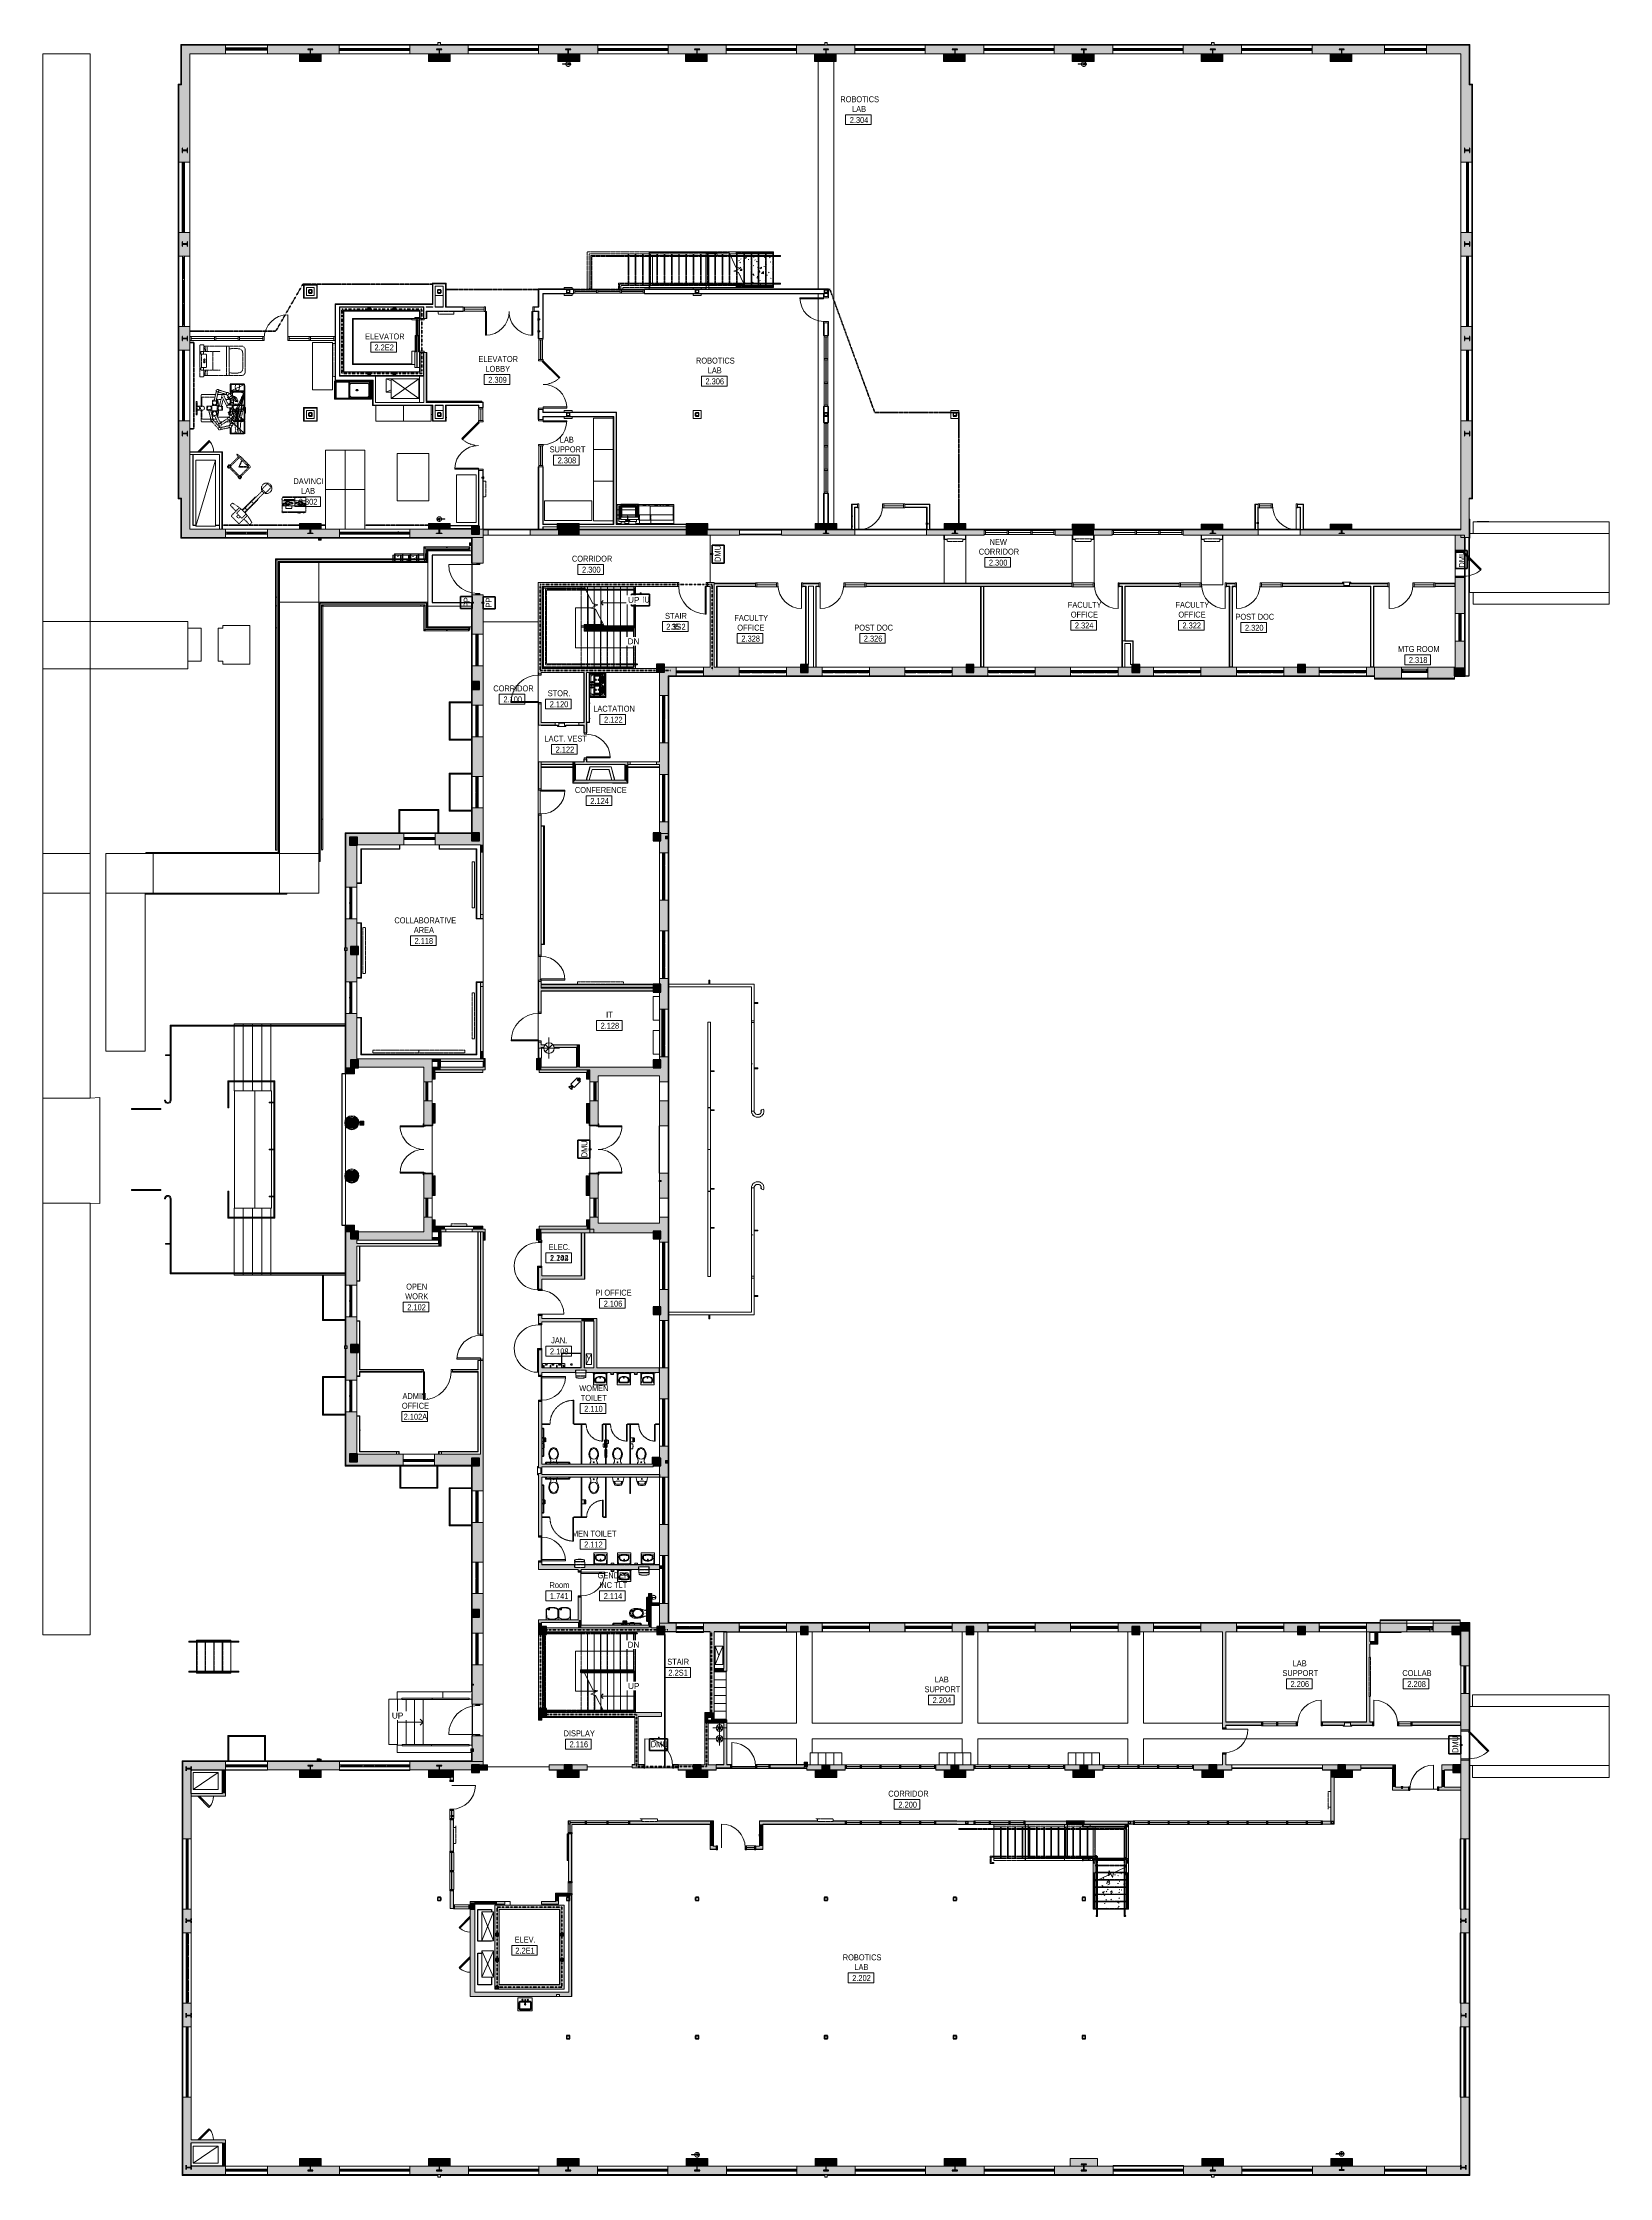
# Model space of a CAD drawing. Header units: inches. Extents: x -3803 to -1421, y -3454 to -210.
import ezdxf

# ---------------------------------------------------------------- set-up
doc = ezdxf.new("R2010")
doc.units = ezdxf.units.IN
doc.header["$MEASUREMENT"] = 0
for name, pattern in [('1 HOUR', [0.3125, 0.1875, -0.0625, 0, -0.0625]), ('_Hidden 1_16', [0.09375, 0.0625, -0.03125]), ('Dash', [0.25, 0.125, -0.125]), ('Dash Small', [0.125, 0.0625, -0.0625]), ('Dash_2_', [0.25, 0.125, -0.125]), ('Double dash', [1.6875, 0.625, -0.1875, 0.25, -0.1875, 0.25, -0.1875]), ('Hidden', [0.28125, 0.1875, -0.09375]), ('Hidden Equipment- BSALS', [0.0625, 0.03125, -0.03125]), ('Hidden Equipment- LTP', [0.0625, 0.03125, -0.03125]), ('Overhead 1_16_', [0.101562, 0.0625, -0.039062]), ('Overhead 1_16__2_', [0.101562, 0.0625, -0.039062])]:
    doc.linetypes.add(name, pattern=pattern)
for name, color, linetype, lineweight in [('A-ANNO-NOTE', 131, 'Continuous', 13), ('A-AREA-IDEN', 2, 'Continuous', 9), ('A-COLS', 52, 'Continuous', 13), ('A-DETL', 90, 'Continuous', 9), ('A-DETL-GENF-HDLN', 1, 'Dash_2_', 9), ('A-DETL-MEDM', 33, 'Continuous', 20), ('A-DOOR', 31, 'Continuous', 13), ('A-DOOR-FRAM', 31, 'Continuous', 35), ('A-FLOR', 192, 'Continuous', 13), ('A-FLOR-HRAL', 11, 'Continuous', 13), ('A-FLOR-HRAL-MBND', 5, 'Continuous', 13), ('A-GENM', 13, 'Continuous', 9), ('A-GLAZ-CURT', 52, 'Continuous', 13), ('A-GLAZ-CWMG', 51, 'Continuous', 13), ('A-WALL', 113, 'Continuous', 13), ('A-WALL-PATT', 111, 'Continuous', 13), ('E-SERT', 181, 'Continuous', 13), ('G-IMPT', 8, 'Continuous', 9), ('I-WALL', 2, 'Continuous', 13), ('M-EQPM', 50, 'Continuous', 13), ('M-HVAC-DUCT-ANNO', 70, 'Continuous', 13), ('M-HVAC-DUCT-CNTR', 70, 'Continuous', 13), ('P-SANR-FIXT', 6, 'Continuous', 13), ('Q-CASE', 31, 'Continuous', 13), ('Q-SPCQ', 91, 'Continuous', 13), ('S-BEAM', 12, 'Continuous', 13), ('S-COLS', 52, 'Continuous', 13), ('S-STRS', 31, 'Continuous', 13), ('S-STRS-ANNO', 31, 'Continuous', 13), ('S-STRS-MBND', 31, 'Continuous', 13), ('S-STRS-TEXT', 31, 'Continuous', 13)]:
    doc.layers.add(name, color=color, linetype=linetype, lineweight=lineweight)
doc.styles.add('Arial', font='arial.ttf', dxfattribs={"height": 9})
doc.styles.add('Arial Narrow', font='ARIALN.TTF', dxfattribs={"height": 9})
pattern_1 = [(0, (0, 0), (30.72, 7.68), [1.267, -21.773, 1.267, -21.773, -122.88]), (0, (0, 0), (30.72, 7.68), [-46.08, 1.267, -44.813, 1.267, -21.773, -53.76]), (0, (0, 0), (30.72, 7.68), [-115.2, 1.267, -14.093, 1.267, -37.133]), (120, (11.52, 3.84), (-22.011075, 22.7643), [1.267, -21.773, 1.267, -21.773, -122.88]), (120, (11.52, 3.84), (-22.011075, 22.7643), [-46.08, 1.267, -44.813, 1.267, -21.773, -53.76]), (120, (11.52, 3.84), (-22.011075, 22.7643), [-115.2, 1.267, -14.093, 1.267, -37.133]), (240, (15.36, 19.2), (-8.708925, -30.4443), [1.267, -21.773, 1.267, -21.773, -122.88]), (240, (15.36, 19.2), (-8.708925, -30.4443), [-46.08, 1.267, -44.813, 1.267, -21.773, -53.76]), (240, (15.36, 19.2), (-8.708925, -30.4443), [-115.2, 1.267, -14.093, 1.267, -37.133])]
pattern_2 = [(50, (0, 0), (27.5427, -2.40992), [2.88, -31.68]), (355, (0, 0), (-5.32784, 28.88427), [2.304, -25.344]), (100.451, (2.295, -0.2), (22.21532, 26.47393), [2.448, -26.924]), (46.184, (0, 7.68), (40.98187, -6.35642), [4.32, -47.52]), (96.636, (3.415, 7.15), (35.89075, 37.4062), [3.671, -40.386]), (351.184, (0, 7.68), (35.89097, 37.4062), [3.456, -38.016]), (21, (3.84, 5.76), (22.92104, -15.46073), [2.88, -31.68]), (326, (3.84, 5.76), (9.34353, 27.84574), [2.304, -25.344]), (71.451, (5.75, 4.472), (32.26477, 12.38442), [2.448, -26.924]), (37.5, (0, 0), (0.466855, 12.782707), [1.267, -23.77, 1.267, -24.461, -25.44]), (37.5, (0, 0), (0.466855, 12.782707), [-50.765, 1.267, -24.173]), (7.5, (0, 0), (10.10159, 15.14509), [1.267, -13.402, 1.267, -23.194, -9.696]), (7.5, (0, 0), (10.10159, 15.14509), [-39.13, 1.267, -8.429]), (327.5, (-8.563, 0), (20.49916, -0.86578), [1.267, -8.333, 1.267, -28.685, -39.744]), (327.5, (-8.563, 0), (20.49916, -0.86578), [-39.552, 1.267, -38.477]), (317.5, (-12.403, 0), (22.39478, 3.84429), [1.267, -11.213, 1.267, -18.624, -28.224]), (317.5, (-12.403, 0), (22.39478, 3.84429), [-32.371, 1.267, -26.957])]

# ---------------------------------------------------------------- blocks, each defined once
blk = doc.blocks.new('_STL - Column - W Shape - 2017v1 - W10x39-1327149-DIMENSION PLAN - LEVEL 2 _579_ - 2__ - CAD')
at = {"layer": 'S-COLS'}
blk.add_hatch(color=130, dxfattribs=at).paths.add_polyline_path([(4, -5), (4, -4.4), (0.7, -4.4), (0.3, -4.3), (0.2, -3.9), (0.2, 3.9), (0.3, 4.3), (0.7, 4.4), (4, 4.4), (4, 5), (-4, 5), (-4, 4.4), (-0.7, 4.4), (-0.3, 4.3), (-0.2, 3.9), (-0.2, -3.9), (-0.3, -4.3), (-0.7, -4.4), (-4, -4.4), (-4, -5)], flags=0)
at = {"layer": 'S-COLS', "color": 253, "lineweight": 25}
for p, q in [((4, 5), (-4, 5)), ((-4, 5), (-4, 4.4)), ((-4, 4.4), (-0.7, 4.4)), ((-0.2, 3.9), (-0.2, -3.9)), ((0.2, -3.9), (0.2, 3.9)), ((0.7, 4.4), (4, 4.4)), ((4, 4.4), (4, 5)), ((-0.7, -4.4), (-4, -4.4)), ((-4, -4.4), (-4, -5)), ((-4, -5), (4, -5)), ((4, -4.4), (0.7, -4.4)), ((4, -5), (4, -4.4))]:
    blk.add_line(p, q, dxfattribs=at)
for centre, start, end in [((-0.7, 3.9), 0, 90), ((0.7, 3.9), 90, 180), ((-0.7, -3.9), 270, 0), ((0.7, -3.9), 180, 270)]:
    blk.add_arc(centre, 0.5, start, end, dxfattribs=at)
blk = doc.blocks.new('_STL - Column - W Shape - 2017v1 - W8x24-1327150-DIMENSION PLAN - LEVEL 2 _579_ - 2__ - CAD')
at = {"layer": 'S-COLS'}
blk.add_hatch(color=130, dxfattribs=at).paths.add_polyline_path([(-3.3, 3.6), (-0.5, 3.6), (-0.2, 3.5), (-0.1, 3.2), (-0.1, -3.2), (-0.2, -3.5), (-0.5, -3.6), (-3.3, -3.6), (-3.3, -4), (3.2, -4), (3.2, -3.6), (0.5, -3.6), (0.2, -3.5), (0.1, -3.2), (0.1, 3.2), (0.2, 3.5), (0.5, 3.6), (3.2, 3.6), (3.2, 4), (-3.3, 4)], flags=0)
at = {"layer": 'S-COLS', "color": 253, "lineweight": 25}
for p, q in [((3.2, 4), (-3.3, 4)), ((-3.3, 4), (-3.3, 3.6)), ((-3.3, 3.6), (-0.5, 3.6)), ((-0.1, 3.2), (-0.1, -3.2)), ((0.1, -3.2), (0.1, 3.2)), ((0.5, 3.6), (3.2, 3.6)), ((3.2, 3.6), (3.2, 4)), ((-0.5, -3.6), (-3.3, -3.6)), ((-3.3, -3.6), (-3.3, -4)), ((-3.3, -4), (3.2, -4)), ((3.2, -3.6), (0.5, -3.6)), ((3.2, -4), (3.2, -3.6))]:
    blk.add_line(p, q, dxfattribs=at)
for centre, start, end in [((-0.5, 3.2), 0, 90), ((0.5, 3.2), 90, 180), ((-0.5, -3.2), 270, 0), ((0.5, -3.2), 180, 270)]:
    blk.add_arc(centre, 0.39, start, end, dxfattribs=at)
blk = doc.blocks.new('_STL - Column - W Shape - 2017v1 - W10x39-1684904-DIMENSION PLAN - LEVEL 2 _579_ - 2__ - CAD')
at = {"layer": 'S-COLS'}
blk.add_hatch(color=130, dxfattribs=at).paths.add_polyline_path([(-4, -5), (4, -5), (4, -4.4), (0.7, -4.4), (0.3, -4.3), (0.2, -3.9), (0.2, 3.9), (0.3, 4.3), (0.7, 4.4), (4, 4.4), (4, 5), (-4, 5), (-4, 4.4), (-0.7, 4.4), (-0.3, 4.3), (-0.2, 3.9), (-0.2, -3.9), (-0.3, -4.3), (-0.7, -4.4), (-4, -4.4)], flags=0)
at = {"layer": 'S-COLS', "color": 253, "lineweight": 25}
for p, q in [((4, 5), (-4, 5)), ((-4, 5), (-4, 4.4)), ((-4, 4.4), (-0.7, 4.4)), ((-0.2, 3.9), (-0.2, -3.9)), ((0.2, -3.9), (0.2, 3.9)), ((0.7, 4.4), (4, 4.4)), ((4, 4.4), (4, 5)), ((-0.7, -4.4), (-4, -4.4)), ((-4, -4.4), (-4, -5)), ((-4, -5), (4, -5)), ((4, -4.4), (0.7, -4.4)), ((4, -5), (4, -4.4))]:
    blk.add_line(p, q, dxfattribs=at)
for centre, start, end in [((-0.7, 3.9), 0, 90), ((0.7, 3.9), 90, 180), ((-0.7, -3.9), 270, 0), ((0.7, -3.9), 180, 270)]:
    blk.add_arc(centre, 0.5, start, end, dxfattribs=at)
blk = doc.blocks.new('_STL - Column - W Shape - 2017v1 - W8x24-1684864-DIMENSION PLAN - LEVEL 2 _579_ - 2__ - CAD')
at = {"layer": 'S-COLS'}
blk.add_hatch(color=130, dxfattribs=at).paths.add_polyline_path([(-3.3, -4), (3.2, -4), (3.2, -3.6), (0.5, -3.6), (0.2, -3.5), (0.1, -3.2), (0.1, 3.2), (0.2, 3.5), (0.5, 3.6), (3.2, 3.6), (3.2, 4), (-3.3, 4), (-3.3, 3.6), (-0.5, 3.6), (-0.2, 3.5), (-0.1, 3.2), (-0.1, -3.2), (-0.2, -3.5), (-0.5, -3.6), (-3.3, -3.6)], flags=0)
at = {"layer": 'S-COLS', "color": 253, "lineweight": 25}
for p, q in [((3.2, 4), (-3.3, 4)), ((-3.3, 4), (-3.3, 3.6)), ((-3.3, 3.6), (-0.5, 3.6)), ((-0.1, 3.2), (-0.1, -3.2)), ((0.1, -3.2), (0.1, 3.2)), ((0.5, 3.6), (3.2, 3.6)), ((3.2, 3.6), (3.2, 4)), ((-0.5, -3.6), (-3.3, -3.6)), ((-3.3, -3.6), (-3.3, -4)), ((-3.3, -4), (3.2, -4)), ((3.2, -3.6), (0.5, -3.6)), ((3.2, -4), (3.2, -3.6))]:
    blk.add_line(p, q, dxfattribs=at)
for centre, start, end in [((-0.5, 3.2), 0, 90), ((0.5, 3.2), 90, 180), ((-0.5, -3.2), 270, 0), ((0.5, -3.2), 180, 270)]:
    blk.add_arc(centre, 0.39, start, end, dxfattribs=at)
blk = doc.blocks.new('_STL - Column - W Shape - 2017v1 - W10x39-1513825-DIMENSION PLAN - LEVEL 2 _579_ - 2__ - CAD')
at = {"layer": 'S-COLS'}
blk.add_hatch(color=130, dxfattribs=at).paths.add_polyline_path([(-4, -5), (4, -5), (4, -4.4), (0.7, -4.4), (0.3, -4.3), (0.2, -3.9), (0.2, 3.9), (0.3, 4.3), (0.7, 4.4), (4, 4.4), (4, 5), (-4, 5), (-4, 4.4), (-0.7, 4.4), (-0.3, 4.3), (-0.2, 3.9), (-0.2, -3.9), (-0.3, -4.3), (-0.7, -4.4), (-4, -4.4)], flags=0)
at = {"layer": 'S-COLS', "color": 253, "lineweight": 25}
for p, q in [((4, 5), (-4, 5)), ((-4, 5), (-4, 4.4)), ((-4, 4.4), (-0.7, 4.4)), ((-0.2, 3.9), (-0.2, -3.9)), ((0.2, -3.9), (0.2, 3.9)), ((0.7, 4.4), (4, 4.4)), ((4, 4.4), (4, 5)), ((-0.7, -4.4), (-4, -4.4)), ((-4, -4.4), (-4, -5)), ((-4, -5), (4, -5)), ((4, -4.4), (0.7, -4.4)), ((4, -5), (4, -4.4))]:
    blk.add_line(p, q, dxfattribs=at)
for centre, start, end in [((-0.7, 3.9), 0, 90), ((0.7, 3.9), 90, 180), ((-0.7, -3.9), 270, 0), ((0.7, -3.9), 180, 270)]:
    blk.add_arc(centre, 0.5, start, end, dxfattribs=at)
blk = doc.blocks.new('_STL - Column - W Shape - 2017v1 - W10x39-1573222-DIMENSION PLAN - LEVEL 2 _579_ - 2__ - CAD')
at = {"layer": 'S-COLS'}
blk.add_hatch(color=130, dxfattribs=at).paths.add_polyline_path([(2, -5), (4, -5), (4, -4.4), (0.7, -4.4), (0.3, -4.3), (0.2, -3.9), (0.2, 3.9), (0.3, 4.3), (0.7, 4.4), (4, 4.4), (4, 5), (-4, 5), (-4, 4.4), (-0.7, 4.4), (-0.3, 4.3), (-0.2, 3.9), (-0.2, -3.9), (-0.3, -4.3), (-0.7, -4.4), (-4, -4.4), (-4, -5)], flags=0)
at = {"layer": 'S-COLS', "color": 253, "lineweight": 25}
for p, q in [((-4, 5), (4, 5)), ((-4, 4.4), (-4, 5)), ((-0.7, 4.4), (-4, 4.4)), ((-0.2, -3.9), (-0.2, 3.9)), ((0.2, 3.9), (0.2, -3.9)), ((4, 4.4), (0.7, 4.4)), ((4, 5), (4, 4.4)), ((-4, -5), (-4, -4.4)), ((-4, -4.4), (-0.7, -4.4)), ((4, -5), (-4, -5)), ((0.7, -4.4), (4, -4.4)), ((4, -4.4), (4, -5))]:
    blk.add_line(p, q, dxfattribs=at)
for centre, start, end in [((-0.7, 3.9), 360, 90), ((0.7, 3.9), 90, 180), ((-0.7, -3.9), 270, 360), ((0.7, -3.9), 180, 270)]:
    blk.add_arc(centre, 0.5, start, end, dxfattribs=at)
blk = doc.blocks.new('_STL - Framing - C Shape - 2017v1 - C12x20_1-2031390-DIMENSION PLAN - LEVEL 2 _579_ - 2__ - CAD')
at = {"layer": 'S-BEAM', "linetype": '_Hidden 1_16', "lineweight": 25}
blk.add_line((-22.5, 0.4), (26.2, 0.4), dxfattribs=at)
blk = doc.blocks.new('_STL - Framing - C Shape - 2017v1 - C12x20_1-1864064-DIMENSION PLAN - LEVEL 2 _579_ - 2__ - CAD')
at = {"layer": 'S-BEAM', "linetype": '_Hidden 1_16', "lineweight": 25}
blk.add_line((-26.1, -0.4), (26.1, -0.4), dxfattribs=at)
blk = doc.blocks.new('_STL - Framing - C Shape - 2017v1 - C12x20_1-1864005-DIMENSION PLAN - LEVEL 2 _579_ - 2__ - CAD')
at = {"layer": 'S-BEAM', "color": 9}
for p, q in [((-2155.3, -2970.7), (-2155.3, -2976)), ((-2155.3, -2976), (-2152.4, -2976)), ((-2155.3, -2976), (-2155.3, -2981.5)), ((-2155, -2975.4), (-2155, -2970.7)), ((-2152.6, -2975.8), (-2154.6, -2975.6)), ((-2152.4, -2969.6), (-2153.3, -2969.6)), ((-2153.3, -2969.8), (-2152.6, -2969.7)), ((-2152.4, -2976), (-2152.4, -2969.6)), ((-2152.4, -2969.6), (-2152.4, -2969.6)), ((-2152.4, -2976), (-2152.4, -2975.9)), ((-2152.4, -2980.2), (-2152.4, -2976)), ((-2155.3, -3016.1), (-2155.3, -3046.1)), ((-2154.8, -3046.1), (-2155.3, -3046.1)), ((-2152.4, -3046.1), (-2152.8, -3046.1)), ((-2152.4, -3046.1), (-2152.4, -3032.5))]:
    blk.add_line(p, q, dxfattribs=at)
for centre, major_axis, start_param, end_param in [((-2154.5, -2975.4), (0.501, 0), 3.141593, 4.54724), ((-2152.6, -2969.6), (0.251, 0), 4.877538, 6.283185), ((-2152.6, -2975.9), (0.251, 0), 0, 1.405647)]:
    blk.add_ellipse(centre, major_axis=major_axis, ratio=0.533903, start_param=start_param, end_param=end_param, dxfattribs=at)
blk = doc.blocks.new('_STL - Framing - C Shape - 2017v1 - C12x20_1-2031395-DIMENSION PLAN - LEVEL 2 _579_ - 2__ - CAD')
at = {"layer": 'S-BEAM', "color": 9}
for p, q in [((-24, -2.242), (-24, 0.698)), ((24, 0.698), (-24, 0.698)), ((24, 0.698), (24, -2.242)), ((-24, -2.242), (24, -2.242))]:
    blk.add_line(p, q, dxfattribs=at)
at = {"layer": 'S-BEAM', "linetype": '_Hidden 1_16', "lineweight": 25}
blk.add_line((-24, 0.416), (20.5, 0.416), dxfattribs=at)
blk = doc.blocks.new('_STL - Framing - C Shape - 2017v1 - C12x20_1-1864022-DIMENSION PLAN - LEVEL 2 _579_ - 2__ - CAD')
at = {"layer": 'S-BEAM', "color": 9}
for p, q in [((-2206.2, -2970), (-2206.2, -2976)), ((-2206.2, -2975.9), (-2206.2, -2976)), ((-2206.2, -2976), (-2203.3, -2976)), ((-2206.2, -2976), (-2206.2, -3005.3)), ((-2204, -2975.6), (-2206, -2975.8)), ((-2203.6, -2971.9), (-2203.6, -2975.4)), ((-2203.3, -2976), (-2203.3, -2971.9)), ((-2203.3, -3003.9), (-2203.3, -2976)), ((-2203.3, -3046.1), (-2203.3, -3016.1)), ((-2206.2, -3032.5), (-2206.2, -3046.1)), ((-2205.8, -3046.1), (-2206.2, -3046.1)), ((-2203.3, -3046.1), (-2203.8, -3046.1))]:
    blk.add_line(p, q, dxfattribs=at)
for centre, major_axis, start_param, end_param in [((-2206, -2975.9), (0.251, 0), 1.735945, 3.141593), ((-2204.1, -2975.4), (0.501, 0), 4.877538, 6.283185)]:
    blk.add_ellipse(centre, major_axis=major_axis, ratio=0.533903, start_param=start_param, end_param=end_param, dxfattribs=at)
blk = doc.blocks.new('_STL - Framing - C Shape - 2017v1 - C12x20_1-2031396-DIMENSION PLAN - LEVEL 2 _579_ - 2__ - CAD')
at = {"layer": 'S-BEAM', "color": 9}
for p, q in [((-24.698, -2.242), (-24.698, 0.698)), ((24.698, 0.698), (-24.698, 0.698)), ((24.698, 0.698), (24.698, -2.242)), ((-24.698, -2.242), (24.698, -2.242))]:
    blk.add_line(p, q, dxfattribs=at)
at = {"layer": 'S-BEAM', "linetype": '_Hidden 1_16', "lineweight": 25}
blk.add_line((-24.698, 0.416), (23.5, 0.416), dxfattribs=at)
blk = doc.blocks.new('_STL - Column - HSS Rectangular - 2017v1 - HSS4x4x3_8-1864046-DIMENSION PLAN - LEVEL 2 _579_ - 2__ - CAD')
at = {"layer": 'S-COLS'}
blk.add_hatch(color=130, dxfattribs=at).paths.add_polyline_path([(1, -2), (1, -1.6), (-1.6, -1.6), (-1.6, -1.5), (-1.6, 1.6), (-1.5, 1.6), (1.6, 1.6), (1.6, 1.5), (1.6, 1), (2, 1), (2, 1.5), (1.8, 1.8), (1.5, 2), (-1.5, 2), (-1.8, 1.8), (-2, 1.5), (-2, -1.5), (-1.8, -1.8), (-1.5, -2)], flags=0)
at = {"layer": 'S-COLS', "color": 253, "lineweight": 25}
for p, q in [((-2, 1.5), (-2, -1.5)), ((-1.6, -1.5), (-1.6, 1.5)), ((1.5, 2), (-1.5, 2)), ((-1.5, 1.6), (1.5, 1.6)), ((1.6, 1.5), (1.6, 1)), ((2, 1), (2, 1.5)), ((1, -1.6), (-1.5, -1.6)), ((-1.5, -2), (1, -2))]:
    blk.add_line(p, q, dxfattribs=at)
for centre, radius, start, end in [((-1.5, 1.5), 0.525, 90, 180), ((-1.5, 1.5), 0.15, 90, 180), ((1.5, 1.5), 0.525, 360, 90), ((1.5, 1.5), 0.15, 0, 90), ((-1.5, -1.5), 0.525, 180, 270), ((-1.5, -1.5), 0.15, 180, 270)]:
    blk.add_arc(centre, radius, start, end, dxfattribs=at)
blk = doc.blocks.new('_STL - Column - HSS Rectangular - 2017v1 - HSS4x4x3_8-1990252-DIMENSION PLAN - LEVEL 2 _579_ - 2__ - CAD')
at = {"layer": 'S-COLS'}
h = blk.add_hatch(color=130, dxfattribs=at)
h.paths.add_polyline_path([(-1.5, -2), (1.5, -2), (1.8, -1.8), (2, -1.5), (2, 1.5), (1.8, 1.8), (1.5, 2), (-1.5, 2), (-1.8, 1.8), (-2, 1.5), (-2, -1.5), (-1.8, -1.8)], flags=0)
h.paths.add_polyline_path([(-1.5, -1.6), (-1.6, -1.6), (-1.6, -1.5), (-1.6, 1.6), (-1.5, 1.6), (1.6, 1.6), (1.6, 1.5), (1.6, -1.6), (1.5, -1.6)], flags=0)
at = {"layer": 'S-COLS', "color": 253, "lineweight": 25}
for p, q in [((-2, 1.5), (-2, -1.5)), ((-1.6, -1.5), (-1.6, 1.5)), ((1.5, 2), (-1.5, 2)), ((-1.5, 1.6), (1.5, 1.6)), ((1.6, 1.5), (1.6, -1.5)), ((2, -1.5), (2, 1.5)), ((1.5, -1.6), (-1.5, -1.6)), ((-1.5, -2), (1.5, -2))]:
    blk.add_line(p, q, dxfattribs=at)
for centre, radius, start, end in [((-1.5, 1.5), 0.525, 90, 180), ((-1.5, 1.5), 0.15, 90, 180), ((1.5, 1.5), 0.525, 360, 90), ((1.5, 1.5), 0.15, 0, 90), ((-1.5, -1.5), 0.525, 180, 270), ((-1.5, -1.5), 0.15, 180, 270), ((1.5, -1.5), 0.525, 270, 360), ((1.5, -1.5), 0.15, 270, 0)]:
    blk.add_arc(centre, radius, start, end, dxfattribs=at)
blk = doc.blocks.new('_STL - Column - HSS Rectangular - 2017v1 - HSS5x5x5_16-2040725-DIMENSION PLAN - LEVEL 2 _579_ - 2__ - CAD')
at = {"layer": 'S-COLS'}
h = blk.add_hatch(dxfattribs=at)
h.set_pattern_fill('FP_5', color=256, style=0, pattern_type=2)
h.set_pattern_definition([(45, (3396.395, 774.641), (-8.909545, 8.909545), []), (45, (3402.335, 774.641), (-8.909545, 8.909545), [])])
h.paths.add_polyline_path([(-2.1, -2.5), (2.1, -2.5), (2.4, -2.4), (2.5, -2.1), (2.5, 2.1), (2.4, 2.4), (2, 2.5), (-2.1, 2.5), (-2.4, 2.4), (-2.5, 2.1), (-2.5, -2.1), (-2.4, -2.4)], flags=0)
h.paths.add_polyline_path([(-2.1, -2.2), (-2.2, -2.2), (-2.2, -2.1), (-2.2, 2.2), (-2.1, 2.2), (2.2, 2.2), (2.2, 2.1), (2.2, -2.2), (2.1, -2.2)], flags=0)
at = {"layer": 'S-COLS', "color": 7, "lineweight": 25}
for p, q in [((-2.5, 2.1), (-2.5, -2.1)), ((-2.2, -2.1), (-2.2, 2.1)), ((2.1, 2.5), (-2.1, 2.5)), ((-2.1, 2.2), (2.1, 2.2)), ((2.2, 2.1), (2.2, -2.1)), ((2.5, -2.1), (2.5, 2.1)), ((2.1, -2.2), (-2.1, -2.2)), ((-2.1, -2.5), (2.1, -2.5))]:
    blk.add_line(p, q, dxfattribs=at)
for centre, radius, start, end in [((-2.1, 2.1), 0.435, 90, 180), ((-2.1, 2.1), 0.123, 90, 180), ((2.1, 2.1), 0.435, 360, 90), ((2.1, 2.1), 0.123, 0, 90), ((-2.1, -2.1), 0.435, 180, 270), ((-2.1, -2.1), 0.123, 180, 270), ((2.1, -2.1), 0.435, 270, 360), ((2.1, -2.1), 0.122, 270, 0)]:
    blk.add_arc(centre, radius, start, end, dxfattribs=at)
blk = doc.blocks.new('_STL - Column - HSS Rectangular - 2017v1 - HSS5x5x5_16-V82-DIMENSION PLAN - LEVEL 2 _579_ - 2__ - CAD')
at = {"layer": 'S-COLS'}
h = blk.add_hatch(dxfattribs=at)
h.set_pattern_fill('FP_6', color=256, style=0, pattern_type=2)
h.set_pattern_definition([(45, (3200.395, 774.641), (-8.909545, 8.909545), []), (45, (3206.335, 774.641), (-8.909545, 8.909545), [])])
h.paths.add_polyline_path([(2.1, -2.5), (2.4, -2.4), (2.5, -2.1), (2.5, 2.1), (2.4, 2.4), (2.1, 2.5), (-2.1, 2.5), (-2.4, 2.4), (-2.5, 2.1), (-2.5, -2.1), (-2.4, -2.4), (-2.1, -2.5)], flags=0)
h.paths.add_polyline_path([(-2.1, -2.2), (-2.2, -2.2), (-2.2, -2.1), (-2.2, 2.2), (-2.1, 2.2), (2.2, 2.2), (2.2, 2.1), (2.2, -2.2), (2.1, -2.2)], flags=0)
at = {"layer": 'S-COLS', "color": 7, "lineweight": 25}
for p, q in [((-2.5, 2.1), (-2.5, -2.1)), ((-2.2, -2.1), (-2.2, 2.1)), ((2.1, 2.5), (-2.1, 2.5)), ((-2.1, 2.2), (2.1, 2.2)), ((2.2, 2.1), (2.2, -2.1)), ((2.5, -2.1), (2.5, 2.1)), ((2.1, -2.2), (-2.1, -2.2)), ((-2.1, -2.5), (2.1, -2.5))]:
    blk.add_line(p, q, dxfattribs=at)
for centre, radius, start, end in [((-2.1, 2.1), 0.435, 90, 180), ((-2.1, 2.1), 0.123, 90, 180), ((2.1, 2.1), 0.435, 360, 90), ((2.1, 2.1), 0.123, 0, 90), ((-2.1, -2.1), 0.435, 180, 270), ((-2.1, -2.1), 0.123, 180, 270), ((2.1, -2.1), 0.435, 270, 360), ((2.1, -2.1), 0.122, 270, 0)]:
    blk.add_arc(centre, radius, start, end, dxfattribs=at)
blk = doc.blocks.new('_STL - Column - HSS Rectangular - 2017v1 - HSS5x5x5_16-V83-DIMENSION PLAN - LEVEL 2 _579_ - 2__ - CAD')
at = {"layer": 'S-COLS'}
h = blk.add_hatch(dxfattribs=at)
h.set_pattern_fill('FP_7', color=256, style=0, pattern_type=2)
h.set_pattern_definition([(45, (3004.395, 774.641), (-8.909545, 8.909545), []), (45, (3010.335, 774.641), (-8.909545, 8.909545), [])])
h.paths.add_polyline_path([(2.1, -2.5), (2.4, -2.4), (2.5, -2.1), (2.5, 2.1), (2.4, 2.4), (2.1, 2.5), (-2.1, 2.5), (-2.4, 2.4), (-2.5, 2.1), (-2.5, -2.1), (-2.4, -2.4), (-2.1, -2.5)], flags=0)
h.paths.add_polyline_path([(-2.1, -2.2), (-2.2, -2.2), (-2.2, -2.1), (-2.2, 2.2), (-2.1, 2.2), (2.2, 2.2), (2.2, 2.1), (2.2, -2.2), (2.1, -2.2)], flags=0)
at = {"layer": 'S-COLS', "color": 7, "lineweight": 25}
for p, q in [((-2.5, 2.1), (-2.5, -2.1)), ((-2.2, -2.1), (-2.2, 2.1)), ((2.1, 2.5), (-2.1, 2.5)), ((-2.1, 2.2), (2.1, 2.2)), ((2.2, 2.1), (2.2, -2.1)), ((2.5, -2.1), (2.5, 2.1)), ((2.1, -2.2), (-2.1, -2.2)), ((-2.1, -2.5), (2.1, -2.5))]:
    blk.add_line(p, q, dxfattribs=at)
for centre, radius, start, end in [((-2.1, 2.1), 0.435, 90, 180), ((-2.1, 2.1), 0.123, 90, 180), ((2.1, 2.1), 0.435, 360, 90), ((2.1, 2.1), 0.123, 0, 90), ((-2.1, -2.1), 0.435, 180, 270), ((-2.1, -2.1), 0.123, 180, 270), ((2.1, -2.1), 0.435, 270, 360), ((2.1, -2.1), 0.122, 270, 0)]:
    blk.add_arc(centre, radius, start, end, dxfattribs=at)
blk = doc.blocks.new('_STL - Column - HSS Rectangular - 2017v1 - HSS5x5x5_16-V84-DIMENSION PLAN - LEVEL 2 _579_ - 2__ - CAD')
at = {"layer": 'S-COLS'}
h = blk.add_hatch(dxfattribs=at)
h.set_pattern_fill('FP_8', color=256, style=0, pattern_type=2)
h.set_pattern_definition([(45, (2808.395, 774.641), (-8.909545, 8.909545), []), (45, (2814.335, 774.641), (-8.909545, 8.909545), [])])
h.paths.add_polyline_path([(2.1, -2.5), (2.4, -2.4), (2.5, -2.1), (2.5, 2.1), (2.4, 2.4), (2.1, 2.5), (-2.1, 2.5), (-2.4, 2.4), (-2.5, 2.1), (-2.5, -2.1), (-2.4, -2.4), (-2.1, -2.5)], flags=0)
h.paths.add_polyline_path([(-2.1, -2.2), (-2.2, -2.2), (-2.2, -2.1), (-2.2, 2.2), (-2.1, 2.2), (2.2, 2.2), (2.2, 2.1), (2.2, -2.2), (2.1, -2.2)], flags=0)
at = {"layer": 'S-COLS', "color": 7, "lineweight": 25}
for p, q in [((-2.5, 2.1), (-2.5, -2.1)), ((-2.2, -2.1), (-2.2, 2.1)), ((2.1, 2.5), (-2.1, 2.5)), ((-2.1, 2.2), (2.1, 2.2)), ((2.2, 2.1), (2.2, -2.1)), ((2.5, -2.1), (2.5, 2.1)), ((2.1, -2.2), (-2.1, -2.2)), ((-2.1, -2.5), (2.1, -2.5))]:
    blk.add_line(p, q, dxfattribs=at)
for centre, radius, start, end in [((-2.1, 2.1), 0.435, 90, 180), ((-2.1, 2.1), 0.123, 90, 180), ((2.1, 2.1), 0.435, 360, 90), ((2.1, 2.1), 0.123, 0, 90), ((-2.1, -2.1), 0.435, 180, 270), ((-2.1, -2.1), 0.123, 180, 270), ((2.1, -2.1), 0.435, 270, 360), ((2.1, -2.1), 0.122, 270, 0)]:
    blk.add_arc(centre, radius, start, end, dxfattribs=at)
blk = doc.blocks.new('_STL - Column - HSS Rectangular - 2017v1 - HSS5x5x5_16-V85-DIMENSION PLAN - LEVEL 2 _579_ - 2__ - CAD')
at = {"layer": 'S-COLS'}
h = blk.add_hatch(dxfattribs=at)
h.set_pattern_fill('FP_9', color=256, style=0, pattern_type=2)
h.set_pattern_definition([(45, (2612.395, 774.641), (-8.909545, 8.909545), []), (45, (2618.335, 774.641), (-8.909545, 8.909545), [])])
h.paths.add_polyline_path([(2.1, -2.5), (2.4, -2.4), (2.5, -2.1), (2.5, 2.1), (2.4, 2.4), (2.1, 2.5), (-2.1, 2.5), (-2.4, 2.4), (-2.5, 2.1), (-2.5, -2.1), (-2.4, -2.4), (-2.1, -2.5)], flags=0)
h.paths.add_polyline_path([(-2.1, -2.2), (-2.2, -2.2), (-2.2, -2.1), (-2.2, 2.2), (-2.1, 2.2), (2.2, 2.2), (2.2, 2.1), (2.2, -2.2), (2.1, -2.2)], flags=0)
at = {"layer": 'S-COLS', "color": 7, "lineweight": 25}
for p, q in [((-2.5, 2.1), (-2.5, -2.1)), ((-2.2, -2.1), (-2.2, 2.1)), ((2.1, 2.5), (-2.1, 2.5)), ((-2.1, 2.2), (2.1, 2.2)), ((2.2, 2.1), (2.2, -2.1)), ((2.5, -2.1), (2.5, 2.1)), ((2.1, -2.2), (-2.1, -2.2)), ((-2.1, -2.5), (2.1, -2.5))]:
    blk.add_line(p, q, dxfattribs=at)
for centre, radius, start, end in [((-2.1, 2.1), 0.435, 90, 180), ((-2.1, 2.1), 0.123, 90, 180), ((2.1, 2.1), 0.435, 360, 90), ((2.1, 2.1), 0.123, 0, 90), ((-2.1, -2.1), 0.435, 180, 270), ((-2.1, -2.1), 0.123, 180, 270), ((2.1, -2.1), 0.435, 270, 360), ((2.1, -2.1), 0.122, 270, 0)]:
    blk.add_arc(centre, radius, start, end, dxfattribs=at)
blk = doc.blocks.new('_STL - Column - HSS Rectangular - 2017v1 - HSS5x5x5_16-V86-DIMENSION PLAN - LEVEL 2 _579_ - 2__ - CAD')
at = {"layer": 'S-COLS'}
h = blk.add_hatch(dxfattribs=at)
h.set_pattern_fill('FP_10', color=256, style=0, pattern_type=2)
h.set_pattern_definition([(45, (2416.395, 774.641), (-8.909545, 8.909545), []), (45, (2422.335, 774.641), (-8.909545, 8.909545), [])])
h.paths.add_polyline_path([(2.1, -2.5), (2.4, -2.4), (2.5, -2.1), (2.5, 2.1), (2.4, 2.4), (2.1, 2.5), (-2.1, 2.5), (-2.4, 2.4), (-2.5, 2.1), (-2.5, -2.1), (-2.4, -2.4), (-2.1, -2.5)], flags=0)
h.paths.add_polyline_path([(-2.1, -2.2), (-2.2, -2.2), (-2.2, -2.1), (-2.2, 2.2), (-2.1, 2.2), (2.2, 2.2), (2.2, 2.1), (2.2, -2.2), (2.1, -2.2)], flags=0)
at = {"layer": 'S-COLS', "color": 7, "lineweight": 25}
for p, q in [((-2.5, 2.1), (-2.5, -2.1)), ((-2.2, -2.1), (-2.2, 2.1)), ((2.1, 2.5), (-2.1, 2.5)), ((-2.1, 2.2), (2.1, 2.2)), ((2.2, 2.1), (2.2, -2.1)), ((2.5, -2.1), (2.5, 2.1)), ((2.1, -2.2), (-2.1, -2.2)), ((-2.1, -2.5), (2.1, -2.5))]:
    blk.add_line(p, q, dxfattribs=at)
for centre, radius, start, end in [((-2.1, 2.1), 0.435, 90, 180), ((-2.1, 2.1), 0.123, 90, 180), ((2.1, 2.1), 0.435, 360, 90), ((2.1, 2.1), 0.123, 0, 90), ((-2.1, -2.1), 0.435, 180, 270), ((-2.1, -2.1), 0.123, 180, 270), ((2.1, -2.1), 0.435, 270, 360), ((2.1, -2.1), 0.122, 270, 0)]:
    blk.add_arc(centre, radius, start, end, dxfattribs=at)
blk = doc.blocks.new('_STL - Column - HSS Rectangular - 2017v1 - HSS5x5x5_16-2152740-DIMENSION PLAN - LEVEL 2 _579_ - 2__ - CAD')
at = {"layer": 'S-COLS'}
h = blk.add_hatch(dxfattribs=at)
h.set_pattern_fill('FP_11', color=256, style=0, pattern_type=2)
h.set_pattern_definition([(45, (3396.395, 587.641), (-8.909545, 8.909545), []), (45, (3402.335, 587.641), (-8.909545, 8.909545), [])])
h.paths.add_polyline_path([(2.1, -2.5), (2.4, -2.4), (2.5, -2.1), (2.5, 2.1), (2.4, 2.4), (2, 2.5), (-2.1, 2.5), (-2.4, 2.4), (-2.5, 2.1), (-2.5, -2.1), (-2.4, -2.4), (-2.1, -2.5), (2, -2.5)], flags=0)
h.paths.add_polyline_path([(-2.1, -2.2), (-2.2, -2.2), (-2.2, -2.1), (-2.2, 2.2), (-2.1, 2.2), (2.2, 2.2), (2.2, 2.1), (2.2, -2.2), (2, -2.2)], flags=0)
at = {"layer": 'S-COLS', "color": 7, "lineweight": 25}
for p, q in [((-2.5, 2.1), (-2.5, -2.1)), ((-2.2, -2.1), (-2.2, 2.1)), ((2.1, 2.5), (-2.1, 2.5)), ((-2.1, 2.2), (2.1, 2.2)), ((2.2, 2.1), (2.2, -2.1)), ((2.5, -2.1), (2.5, 2.1)), ((2.1, -2.2), (-2.1, -2.2)), ((-2.1, -2.5), (2.1, -2.5))]:
    blk.add_line(p, q, dxfattribs=at)
for centre, radius, start, end in [((-2.1, 2.1), 0.435, 90, 180), ((-2.1, 2.1), 0.123, 90, 180), ((2.1, 2.1), 0.435, 360, 90), ((2.1, 2.1), 0.123, 0, 90), ((-2.1, -2.1), 0.435, 180, 270), ((-2.1, -2.1), 0.123, 180, 270), ((2.1, -2.1), 0.435, 270, 360), ((2.1, -2.1), 0.122, 270, 0)]:
    blk.add_arc(centre, radius, start, end, dxfattribs=at)
blk = doc.blocks.new('_STL - Column - HSS Rectangular - 2017v1 - HSS5x5x5_16-V87-DIMENSION PLAN - LEVEL 2 _579_ - 2__ - CAD')
at = {"layer": 'S-COLS'}
h = blk.add_hatch(dxfattribs=at)
h.set_pattern_fill('FP_12', color=256, style=0, pattern_type=2)
h.set_pattern_definition([(45, (3200.395, 587.641), (-8.909545, 8.909545), []), (45, (3206.335, 587.641), (-8.909545, 8.909545), [])])
h.paths.add_polyline_path([(2.1, -2.5), (2.4, -2.4), (2.5, -2.1), (2.5, 2.1), (2.4, 2.4), (2.1, 2.5), (-2.1, 2.5), (-2.4, 2.4), (-2.5, 2.1), (-2.5, -2.1), (-2.4, -2.4), (-2.1, -2.5)], flags=0)
h.paths.add_polyline_path([(-2.1, -2.2), (-2.2, -2.2), (-2.2, -2.1), (-2.2, 2.2), (-2.1, 2.2), (2.2, 2.2), (2.2, 2.1), (2.2, -2.2), (2.1, -2.2)], flags=0)
at = {"layer": 'S-COLS', "color": 7, "lineweight": 25}
for p, q in [((-2.5, 2.1), (-2.5, -2.1)), ((-2.2, -2.1), (-2.2, 2.1)), ((2.1, 2.5), (-2.1, 2.5)), ((-2.1, 2.2), (2.1, 2.2)), ((2.2, 2.1), (2.2, -2.1)), ((2.5, -2.1), (2.5, 2.1)), ((2.1, -2.2), (-2.1, -2.2)), ((-2.1, -2.5), (2.1, -2.5))]:
    blk.add_line(p, q, dxfattribs=at)
for centre, radius, start, end in [((-2.1, 2.1), 0.435, 90, 180), ((-2.1, 2.1), 0.123, 90, 180), ((2.1, 2.1), 0.435, 360, 90), ((2.1, 2.1), 0.123, 0, 90), ((-2.1, -2.1), 0.435, 180, 270), ((-2.1, -2.1), 0.123, 180, 270), ((2.1, -2.1), 0.435, 270, 360), ((2.1, -2.1), 0.122, 270, 0)]:
    blk.add_arc(centre, radius, start, end, dxfattribs=at)
blk = doc.blocks.new('_STL - Column - HSS Rectangular - 2017v1 - HSS5x5x5_16-1840443-DIMENSION PLAN - LEVEL 2 _579_ - 2__ - CAD')
at = {"layer": 'S-COLS'}
h = blk.add_hatch(dxfattribs=at)
h.set_pattern_fill('FP_13', color=256, style=0, pattern_type=2)
h.set_pattern_definition([(45, (3004.395, 587.641), (-8.909545, 8.909545), []), (45, (3010.335, 587.641), (-8.909545, 8.909545), [])])
h.paths.add_polyline_path([(-2.1, -2.5), (2.1, -2.5), (2.4, -2.4), (2.5, -2.1), (2.5, 2.1), (2.4, 2.4), (2.1, 2.5), (-2.1, 2.5), (-2.4, 2.4), (-2.5, 2.1), (-2.5, -2.1), (-2.4, -2.4)], flags=0)
h.paths.add_polyline_path([(2.1, -2.2), (-2.2, -2.2), (-2.2, -2.1), (-2.2, 2.2), (-2.1, 2.2), (2.2, 2.2), (2.2, 2.1), (2.2, -2.2)], flags=0)
at = {"layer": 'S-COLS', "color": 7, "lineweight": 25}
for p, q in [((-2.5, 2.1), (-2.5, -2.1)), ((-2.2, -2.1), (-2.2, 2.1)), ((2.1, 2.5), (-2.1, 2.5)), ((-2.1, 2.2), (2.1, 2.2)), ((2.2, 2.1), (2.2, -2.1)), ((2.5, -2.1), (2.5, 2.1)), ((2.1, -2.2), (-2.1, -2.2)), ((-2.1, -2.5), (2.1, -2.5))]:
    blk.add_line(p, q, dxfattribs=at)
for centre, radius, start, end in [((-2.1, 2.1), 0.435, 90, 180), ((-2.1, 2.1), 0.123, 90, 180), ((2.1, 2.1), 0.435, 360, 90), ((2.1, 2.1), 0.123, 0, 90), ((-2.1, -2.1), 0.435, 180, 270), ((-2.1, -2.1), 0.123, 180, 270), ((2.1, -2.1), 0.122, 270, 0), ((2.1, -2.1), 0.435, 270, 360)]:
    blk.add_arc(centre, radius, start, end, dxfattribs=at)
blk = doc.blocks.new('_STL - Column - HSS Rectangular - 2017v1 - HSS5x5x5_16-V88-DIMENSION PLAN - LEVEL 2 _579_ - 2__ - CAD')
at = {"layer": 'S-COLS'}
h = blk.add_hatch(dxfattribs=at)
h.set_pattern_fill('FP_14', color=256, style=0, pattern_type=2)
h.set_pattern_definition([(45, (2808.395, 587.641), (-8.909545, 8.909545), []), (45, (2814.335, 587.641), (-8.909545, 8.909545), [])])
h.paths.add_polyline_path([(-2.1, -2.5), (2.1, -2.5), (2.4, -2.4), (2.5, -2.1), (2.5, 2.1), (2.4, 2.4), (2.1, 2.5), (-2.1, 2.5), (-2.4, 2.4), (-2.5, 2.1), (-2.5, -2.1), (-2.4, -2.4)], flags=0)
h.paths.add_polyline_path([(2.1, -2.2), (-2.2, -2.2), (-2.2, -2.1), (-2.2, 2.2), (-2.1, 2.2), (2.2, 2.2), (2.2, 2.1), (2.2, -2.2)], flags=0)
at = {"layer": 'S-COLS', "color": 7, "lineweight": 25}
for p, q in [((-2.5, 2.1), (-2.5, -2.1)), ((-2.2, -2.1), (-2.2, 2.1)), ((2.1, 2.5), (-2.1, 2.5)), ((-2.1, 2.2), (2.1, 2.2)), ((2.2, 2.1), (2.2, -2.1)), ((2.5, -2.1), (2.5, 2.1)), ((2.1, -2.2), (-2.1, -2.2)), ((-2.1, -2.5), (2.1, -2.5))]:
    blk.add_line(p, q, dxfattribs=at)
for centre, radius, start, end in [((-2.1, 2.1), 0.435, 90, 180), ((-2.1, 2.1), 0.123, 90, 180), ((2.1, 2.1), 0.435, 360, 90), ((2.1, 2.1), 0.123, 0, 90), ((-2.1, -2.1), 0.435, 180, 270), ((-2.1, -2.1), 0.123, 180, 270), ((2.1, -2.1), 0.435, 270, 360), ((2.1, -2.1), 0.122, 270, 0)]:
    blk.add_arc(centre, radius, start, end, dxfattribs=at)
blk = doc.blocks.new('_STL - Column - HSS Rectangular - 2017v1 - HSS5x5x5_16-V89-DIMENSION PLAN - LEVEL 2 _579_ - 2__ - CAD')
at = {"layer": 'S-COLS'}
h = blk.add_hatch(dxfattribs=at)
h.set_pattern_fill('FP_15', color=256, style=0, pattern_type=2)
h.set_pattern_definition([(45, (2612.395, 587.641), (-8.909545, 8.909545), []), (45, (2618.335, 587.641), (-8.909545, 8.909545), [])])
h.paths.add_polyline_path([(2.1, -2.5), (2.4, -2.4), (2.5, -2.1), (2.5, 2.1), (2.4, 2.4), (2.1, 2.5), (-2.1, 2.5), (-2.4, 2.4), (-2.5, 2.1), (-2.5, -2.1), (-2.4, -2.4), (-2.1, -2.5)], flags=0)
h.paths.add_polyline_path([(-2.1, -2.2), (-2.2, -2.2), (-2.2, -2.1), (-2.2, 2.2), (-2.1, 2.2), (2.2, 2.2), (2.2, 2.1), (2.2, -2.2), (2.1, -2.2)], flags=0)
at = {"layer": 'S-COLS', "color": 7, "lineweight": 25}
for p, q in [((-2.5, 2.1), (-2.5, -2.1)), ((-2.2, -2.1), (-2.2, 2.1)), ((2.1, 2.5), (-2.1, 2.5)), ((-2.1, 2.2), (2.1, 2.2)), ((2.2, 2.1), (2.2, -2.1)), ((2.5, -2.1), (2.5, 2.1)), ((2.1, -2.2), (-2.1, -2.2)), ((-2.1, -2.5), (2.1, -2.5))]:
    blk.add_line(p, q, dxfattribs=at)
for centre, radius, start, end in [((-2.1, 2.1), 0.435, 90, 180), ((-2.1, 2.1), 0.123, 90, 180), ((2.1, 2.1), 0.435, 360, 90), ((2.1, 2.1), 0.123, 0, 90), ((-2.1, -2.1), 0.435, 180, 270), ((-2.1, -2.1), 0.123, 180, 270), ((2.1, -2.1), 0.435, 270, 360), ((2.1, -2.1), 0.122, 270, 0)]:
    blk.add_arc(centre, radius, start, end, dxfattribs=at)
blk = doc.blocks.new('_STL - Column - HSS Rectangular - 2017v1 - HSS4x4x3_8-1971084-DIMENSION PLAN - LEVEL 2 _579_ - 2__ - CAD')
at = {"layer": 'S-COLS'}
h = blk.add_hatch(dxfattribs=at)
h.set_pattern_fill('FP_16', color=256, style=0, pattern_type=2)
h.set_pattern_definition([(45, (3307.062, 614.641), (-8.909545, 8.909545), []), (45, (3313.002, 614.641), (-8.909545, 8.909545), [])])
h.paths.add_polyline_path([(1.5, -2), (1.8, -1.8), (2, -1.5), (2, 1.5), (1.8, 1.8), (1.5, 2), (-1.5, 2), (-1.8, 1.8), (-2, 1.5), (-2, -1.5), (-1.8, -1.8), (-1.5, -2)], flags=0)
h.paths.add_polyline_path([(-1.5, -1.6), (-1.6, -1.6), (-1.6, -1.5), (-1.6, 1.6), (-1.5, 1.6), (1.6, 1.6), (1.6, 1.5), (1.6, -1.6), (1.5, -1.6)], flags=0)
at = {"layer": 'S-COLS', "color": 7, "lineweight": 25}
for p, q in [((-2, 1.5), (-2, -1.5)), ((-1.6, -1.5), (-1.6, 1.5)), ((1.5, 2), (-1.5, 2)), ((-1.5, 1.6), (1.5, 1.6)), ((1.6, 1.5), (1.6, -1.5)), ((2, -1.5), (2, 1.5)), ((1.5, -1.6), (-1.5, -1.6)), ((-1.5, -2), (1.5, -2))]:
    blk.add_line(p, q, dxfattribs=at)
for centre, radius, start, end in [((-1.5, 1.5), 0.525, 90, 180), ((-1.5, 1.5), 0.15, 90, 180), ((1.5, 1.5), 0.525, 360, 90), ((1.5, 1.5), 0.15, 0, 90), ((-1.5, -1.5), 0.525, 180, 270), ((-1.5, -1.5), 0.15, 180, 270), ((1.5, -1.5), 0.525, 270, 360), ((1.5, -1.5), 0.15, 270, 0)]:
    blk.add_arc(centre, radius, start, end, dxfattribs=at)
blk = doc.blocks.new('_STL - Column - HSS Rectangular - 2017v1 - HSS4x4x3_8-V90-DIMENSION PLAN - LEVEL 2 _579_ - 2__ - CAD')
at = {"layer": 'S-COLS'}
h = blk.add_hatch(dxfattribs=at)
h.set_pattern_fill('FP_17', color=256, style=0, pattern_type=2)
h.set_pattern_definition([(45, (3268.729, 614.641), (-8.909545, 8.909545), []), (45, (3274.668, 614.641), (-8.909545, 8.909545), [])])
h.paths.add_polyline_path([(-1.5, -2), (1.5, -2), (1.8, -1.8), (2, -1.5), (2, 1.5), (1.8, 1.8), (1.5, 2), (-1.5, 2), (-1.8, 1.8), (-2, 1.5), (-2, -1.5), (-1.8, -1.8)], flags=0)
h.paths.add_polyline_path([(1.5, -1.6), (-1.6, -1.6), (-1.6, -1.5), (-1.6, 1.6), (-1.5, 1.6), (1.6, 1.6), (1.6, 1.5), (1.6, -1.6)], flags=0)
at = {"layer": 'S-COLS', "color": 7, "lineweight": 25}
for p, q in [((-2, 1.5), (-2, -1.5)), ((-1.6, -1.5), (-1.6, 1.5)), ((1.5, 2), (-1.5, 2)), ((-1.5, 1.6), (1.5, 1.6)), ((1.6, 1.5), (1.6, -1.5)), ((2, -1.5), (2, 1.5)), ((1.5, -1.6), (-1.5, -1.6)), ((-1.5, -2), (1.5, -2))]:
    blk.add_line(p, q, dxfattribs=at)
for centre, radius, start, end in [((-1.5, 1.5), 0.525, 90, 180), ((-1.5, 1.5), 0.15, 90, 180), ((1.5, 1.5), 0.525, 360, 90), ((1.5, 1.5), 0.15, 0, 90), ((-1.5, -1.5), 0.525, 180, 270), ((-1.5, -1.5), 0.15, 180, 270), ((1.5, -1.5), 0.525, 270, 360), ((1.5, -1.5), 0.15, 270, 0)]:
    blk.add_arc(centre, radius, start, end, dxfattribs=at)
blk = doc.blocks.new('_STL - Column - HSS Rectangular - 2017v1 - HSS4x4x3_8-V91-DIMENSION PLAN - LEVEL 2 _579_ - 2__ - CAD')
at = {"layer": 'S-COLS'}
h = blk.add_hatch(dxfattribs=at)
h.set_pattern_fill('FP_18', color=256, style=0, pattern_type=2)
h.set_pattern_definition([(45, (3307.062, 712.641), (-8.909545, 8.909545), []), (45, (3313.002, 712.641), (-8.909545, 8.909545), [])])
h.paths.add_polyline_path([(-1.5, -2), (1.5, -2), (1.8, -1.8), (2, -1.5), (2, 1.5), (1.8, 1.8), (1.5, 2), (-1.5, 2), (-1.8, 1.8), (-2, 1.5), (-2, -1.5), (-1.8, -1.8)], flags=0)
h.paths.add_polyline_path([(-1.5, -1.6), (-1.6, -1.6), (-1.6, -1.5), (-1.6, 1.6), (-1.5, 1.6), (1.6, 1.6), (1.6, 1.5), (1.6, -1.6), (1.5, -1.6)], flags=0)
at = {"layer": 'S-COLS', "color": 7, "lineweight": 25}
for p, q in [((-2, 1.5), (-2, -1.5)), ((-1.6, -1.5), (-1.6, 1.5)), ((1.5, 2), (-1.5, 2)), ((-1.5, 1.6), (1.5, 1.6)), ((1.6, 1.5), (1.6, -1.5)), ((2, -1.5), (2, 1.5)), ((1.5, -1.6), (-1.5, -1.6)), ((-1.5, -2), (1.5, -2))]:
    blk.add_line(p, q, dxfattribs=at)
for centre, radius, start, end in [((-1.5, 1.5), 0.525, 90, 180), ((-1.5, 1.5), 0.15, 90, 180), ((1.5, 1.5), 0.525, 360, 90), ((1.5, 1.5), 0.15, 0, 90), ((-1.5, -1.5), 0.525, 180, 270), ((-1.5, -1.5), 0.15, 180, 270), ((1.5, -1.5), 0.525, 270, 360), ((1.5, -1.5), 0.15, 270, 0)]:
    blk.add_arc(centre, radius, start, end, dxfattribs=at)
blk = doc.blocks.new('_STL - Column - HSS Rectangular - 2017v1 - HSS4x4x3_8-V92-DIMENSION PLAN - LEVEL 2 _579_ - 2__ - CAD')
at = {"layer": 'S-COLS', "color": 7, "lineweight": 25}
for p, q in [((-2, 1.475), (-2, -1.475)), ((-1.625, -1.475), (-1.625, 1.475)), ((1.475, 2), (-1.475, 2)), ((-1.475, 1.625), (1.475, 1.625)), ((1.625, 1.475), (1.625, -1.475)), ((2, -1.475), (2, 1.475)), ((1.475, -1.625), (-1.475, -1.625)), ((-1.475, -2), (1.475, -2))]:
    blk.add_line(p, q, dxfattribs=at)
for centre, radius, start, end in [((-1.475, 1.475), 0.525, 90, 180), ((-1.475, 1.475), 0.15, 90, 180), ((1.475, 1.475), 0.525, 360, 90), ((1.475, 1.475), 0.15, 0, 90), ((-1.475, -1.475), 0.525, 180, 270), ((-1.475, -1.475), 0.15, 180, 270), ((1.475, -1.475), 0.525, 270, 360), ((1.475, -1.475), 0.15, 270, 0)]:
    blk.add_arc(centre, radius, start, end, dxfattribs=at)
blk = doc.blocks.new('15830016-STRUCT_MARTINEZ-MOORE_CENTRAL_v2018_rvt-1-DIMENSION PLAN - LEVEL 2 _579_ - 2__ - CAD')
at = {"layer": 'S-BEAM', "lineweight": 5}
for points in [[(-2222.2, -2921.1), (-2208.9, -2921.1), (-2208.9, -2920.9), (-2220.3, -2920.8), (-2220.6, -2920.7), (-2220.9, -2920.5), (-2220.9, -2920.4), (-2221.6, -2918.4), (-2221.8, -2918.2), (-2222.2, -2918.2)], [(-2222, -2972.1), (-2221.8, -2972), (-2221.6, -2971.9), (-2220.9, -2969.7), (-2220.6, -2969.6), (-2220.3, -2969.5), (-2219.9, -2969.4), (-2210.6, -2969.4), (-2210.6, -2969.1), (-2222.2, -2969.1), (-2222.2, -2972.1)], [(-2155.3, -2970), (-2155.3, -2969.1), (-2203.3, -2969.1), (-2203.3, -2969.8), (-2206.2, -2969.8), (-2206.2, -2969.1), (-2207.5, -2969.1), (-2207.5, -2970), (-2172.9, -2970)]]:
    blk.add_hatch(color=50, dxfattribs=at).paths.add_polyline_path(points, flags=0)
h = blk.add_hatch(color=50, dxfattribs=at)
h.paths.add_polyline_path([(-2157.9, -2921.1), (-2155.3, -2921.1), (-2155.3, -2920.9), (-2157.9, -2920.9)], flags=0)
h.paths.add_polyline_path([(-2208.9, -2921.1), (-2206.2, -2921.1), (-2206.2, -2920.9), (-2208.9, -2920.9)], flags=0)
h.paths.add_polyline_path([(-2158.3, -2921.1), (-2158.3, -2920.9), (-2203.3, -2920.9), (-2203.3, -2921.1), (-2172.9, -2921.1)], flags=0)
at = {"layer": 'S-COLS', "lineweight": 5}
for points in [[(-3591, -376.4), (-3591, -373.7), (-3590.8, -373.4), (-3590.6, -373.3), (-3584.2, -373.3), (-3583.9, -373.4), (-3583.8, -373.7), (-3583.8, -376.4), (-3583.4, -376.4), (-3583.4, -369.9), (-3583.8, -369.9), (-3583.8, -372.6), (-3583.9, -372.9), (-3584.2, -373), (-3590.6, -373), (-3590.8, -372.9), (-3591, -372.6), (-3591, -369.9), (-3591.4, -369.9), (-3591.4, -376.4)], [(-1633.8, -376.4), (-1633.4, -376.4), (-1633.4, -369.9), (-1633.8, -369.9), (-1633.8, -372.6), (-1633.9, -372.9), (-1634.2, -373), (-1640.6, -373), (-1640.8, -372.9), (-1641, -372.6), (-1641, -369.9), (-1641.4, -369.9), (-1641.4, -376.4), (-1641, -376.4), (-1641, -373.7), (-1640.8, -373.4), (-1640.6, -373.3), (-1634.2, -373.3), (-1633.9, -373.4), (-1633.8, -373.7)], [(-3591.4, -518.9), (-3591, -518.9), (-3591, -516.2), (-3590.8, -515.9), (-3590.6, -515.8), (-3584.2, -515.8), (-3583.9, -515.9), (-3583.8, -516.2), (-3583.8, -518.9), (-3583.4, -518.9), (-3583.4, -512.4), (-3583.8, -512.4), (-3583.8, -515.1), (-3583.9, -515.4), (-3584.2, -515.5), (-3590.6, -515.5), (-3590.8, -515.4), (-3591, -515.1), (-3591, -512.4), (-3591.4, -512.4)], [(-1633.8, -518.9), (-1633.4, -518.9), (-1633.4, -512.4), (-1633.8, -512.4), (-1633.8, -515.1), (-1633.9, -515.4), (-1634.2, -515.5), (-1640.6, -515.5), (-1640.8, -515.4), (-1641, -515.1), (-1641, -512.4), (-1641.4, -512.4), (-1641.4, -518.9), (-1641, -518.9), (-1641, -516.2), (-1640.8, -515.9), (-1640.6, -515.8), (-1634.2, -515.8), (-1633.9, -515.9), (-1633.8, -516.2)], [(-3591, -662.4), (-3591, -659.7), (-3590.8, -659.4), (-3590.6, -659.3), (-3584.2, -659.3), (-3583.9, -659.4), (-3583.8, -659.7), (-3583.8, -662.4), (-3583.4, -662.4), (-3583.4, -655.9), (-3583.8, -655.9), (-3583.8, -658.6), (-3583.9, -658.9), (-3584.2, -659), (-3590.6, -659), (-3590.8, -658.9), (-3591, -658.6), (-3591, -655.9), (-3591.4, -655.9), (-3591.4, -662.4)], [(-1633.8, -662.4), (-1633.4, -662.4), (-1633.4, -655.9), (-1633.8, -655.9), (-1633.8, -658.6), (-1633.9, -658.9), (-1634.2, -659), (-1640.6, -659), (-1640.8, -658.9), (-1641, -658.6), (-1641, -655.9), (-1641.4, -655.9), (-1641.4, -662.4), (-1641, -662.4), (-1641, -659.7), (-1640.8, -659.4), (-1640.6, -659.3), (-1634.2, -659.3), (-1633.9, -659.4), (-1633.8, -659.7)], [(-3591.4, -806.9), (-3591, -806.9), (-3591, -804.2), (-3590.8, -803.9), (-3590.6, -803.8), (-3584.2, -803.8), (-3583.9, -803.9), (-3583.8, -804.2), (-3583.8, -806.9), (-3583.4, -806.9), (-3583.4, -800.4), (-3583.8, -800.4), (-3583.8, -803.1), (-3583.9, -803.4), (-3584.2, -803.5), (-3590.6, -803.5), (-3590.8, -803.4), (-3591, -803.1), (-3591, -800.4), (-3591.4, -800.4), (-3591.4, -803.5)], [(-1633.8, -806.9), (-1633.4, -806.9), (-1633.4, -800.4), (-1633.8, -800.4), (-1633.8, -803.1), (-1633.9, -803.4), (-1634.2, -803.5), (-1640.6, -803.5), (-1640.8, -803.4), (-1641, -803.1), (-1641, -800.4), (-1641.4, -800.4), (-1641.4, -806.9), (-1641, -806.9), (-1641, -804.2), (-1640.8, -803.9), (-1640.6, -803.8), (-1634.2, -803.8), (-1633.9, -803.9), (-1633.8, -804.2)], [(-3139.4, -956.6), (-3139.4, -944.6), (-3151.4, -944.6), (-3151.4, -956.6), (-3150.1, -956.6)], [(-2857.9, -1166.1), (-2857.9, -1154.1), (-2869.9, -1154.1), (-2869.9, -1166.1), (-2865.1, -1166.1)], [(-2639.4, -1166.6), (-2639.4, -1154.6), (-2651.4, -1154.6), (-2651.4, -1166.6)], [(-2387.4, -1166.6), (-2387.4, -1154.6), (-2399.4, -1154.6), (-2399.4, -1166.6)], [(-2135.4, -1166.6), (-2135.4, -1154.6), (-2147.4, -1154.6), (-2147.4, -1166.6)], [(-1895.4, -1166.6), (-1883.4, -1166.6), (-1883.4, -1154.6), (-1895.4, -1154.6)], [(-3139.4, -1192.6), (-3139.4, -1180.6), (-3151.4, -1180.6), (-3151.4, -1192.6), (-3150.1, -1192.6)], [(-3324.9, -1429.1), (-3324.9, -1417.1), (-3336.9, -1417.1), (-3336.9, -1429.1)], [(-3139.4, -1422.6), (-3139.4, -1410.6), (-3151.4, -1410.6), (-3151.4, -1422.6), (-3150.1, -1422.6)], [(-2863.4, -1422.6), (-2863.4, -1410.6), (-2875.4, -1410.6), (-2875.4, -1422.6), (-2865.1, -1422.6)], [(-3335.4, -1595.1), (-3323.4, -1595.1), (-3323.4, -1583.1), (-3335.4, -1583.1)], [(-2863.4, -1652.6), (-2863.4, -1640.6), (-2875.4, -1640.6), (-2875.4, -1652.6), (-2865.1, -1652.6)], [(-3335.4, -1767.6), (-3323.4, -1767.6), (-3323.4, -1755.6), (-3335.4, -1755.6)], [(-2863.4, -1767.6), (-2863.4, -1755.6), (-2875.4, -1755.6), (-2875.4, -1767.6), (-2865.1, -1767.6)], [(-3333.9, -1857.1), (-3332.2, -1856.9), (-3330.7, -1856.2), (-3329.4, -1855.1), (-3328.4, -1853.6), (-3328, -1852), (-3328, -1850.3), (-3328.4, -1848.6), (-3329.4, -1847.2), (-3330.7, -1846.1), (-3332.2, -1845.4), (-3333.9, -1845.1), (-3335.6, -1845.4), (-3337.1, -1846.1), (-3338.4, -1847.2), (-3339.4, -1848.6), (-3339.8, -1850.3), (-3339.8, -1852), (-3339.4, -1853.6), (-3338.4, -1855.1), (-3337.1, -1856.2), (-3335.6, -1856.9)], [(-3333.9, -1938.1), (-3332.2, -1937.9), (-3330.7, -1937.2), (-3329.4, -1936.1), (-3328.4, -1934.6), (-3328, -1932.9), (-3328, -1931.3), (-3328.4, -1929.6), (-3329.4, -1928.2), (-3330.7, -1927.1), (-3332.2, -1926.4), (-3333.9, -1926.1), (-3335.6, -1926.4), (-3337.1, -1927.1), (-3338.4, -1928.2), (-3339.4, -1929.6), (-3339.8, -1931.3), (-3339.8, -1933), (-3339.4, -1934.6), (-3338.4, -1936.1), (-3337.1, -1937.2), (-3335.6, -1937.9)], [(-3335.4, -2027.6), (-3323.4, -2027.6), (-3323.4, -2015.6), (-3335.4, -2015.6), (-3335.4, -2022)], [(-2863.4, -2027.6), (-2863.4, -2015.6), (-2875.4, -2015.6), (-2875.4, -2027.6), (-2865.1, -2027.6)], [(-2863.4, -2142.6), (-2863.4, -2130.6), (-2875.4, -2130.6), (-2875.4, -2142.6), (-2865.1, -2142.6)], [(-3335.4, -2200.1), (-3323.4, -2200.1), (-3323.4, -2188.1), (-3335.4, -2188.1)], [(-3336.9, -2366.1), (-3324.9, -2366.1), (-3324.9, -2354.1), (-3336.9, -2354.1)], [(-3139.4, -2372.6), (-3139.4, -2360.6), (-3151.4, -2360.6), (-3151.4, -2372.6)], [(-2863.4, -2372.6), (-2863.4, -2360.6), (-2875.4, -2360.6), (-2875.4, -2372.6), (-2865.1, -2372.6)], [(-3139.4, -2602.6), (-3139.4, -2590.6), (-3151.4, -2590.6), (-3151.4, -2602.6)], [(-3037.4, -2628.6), (-3037.4, -2616.6), (-3049.4, -2616.6), (-3049.4, -2628.6)], [(-2857.4, -2628.6), (-2857.4, -2616.6), (-2869.4, -2616.6), (-2869.4, -2628.6), (-2865.1, -2628.6)], [(-2639.4, -2628.6), (-2639.4, -2616.6), (-2651.4, -2616.6), (-2651.4, -2628.6)], [(-2387.4, -2628.6), (-2387.4, -2616.6), (-2399.4, -2616.6), (-2399.4, -2628.6)], [(-2135.4, -2628.6), (-2135.4, -2616.6), (-2147.4, -2616.6), (-2147.4, -2628.6)], [(-1883.4, -2628.6), (-1883.4, -2616.6), (-1895.4, -2616.6), (-1895.4, -2628.6), (-1887.8, -2628.6)], [(-1648.9, -2628.6), (-1648.9, -2616.6), (-1660.9, -2616.6), (-1660.9, -2628.6)], [(-3037.4, -2753.1), (-3037.4, -2741.1), (-3049.4, -2741.1), (-3049.4, -2753.1)], [(-3139.4, -2838.6), (-3139.4, -2826.6), (-3151.4, -2826.6), (-3151.4, -2838.6), (-3150.1, -2838.6)], [(-2998.4, -2838.6), (-2998.4, -2826.6), (-3010.4, -2826.6), (-3010.4, -2838.6)], [(-2802.4, -2838.6), (-2802.4, -2826.6), (-2814.4, -2826.6), (-2814.4, -2838.6)], [(-2606.8, -2838.6), (-2606.8, -2826.6), (-2618.8, -2826.6), (-2618.8, -2838.6), (-2612.4, -2838.6)], [(-2410.4, -2838.6), (-2410.4, -2826.6), (-2422.4, -2826.6), (-2422.4, -2838.6), (-2416.4, -2838.6)], [(-2214.4, -2838.6), (-2214.4, -2826.6), (-2226.4, -2826.6), (-2226.4, -2838.6), (-2220.4, -2838.6)], [(-2018.4, -2838.6), (-2018.4, -2826.6), (-2030.4, -2826.6), (-2030.4, -2838.6)], [(-1822.4, -2838.6), (-1822.4, -2826.6), (-1834.4, -2826.6), (-1834.4, -2838.6)], [(-1647.4, -2838.6), (-1647.4, -2826.6), (-1659.4, -2826.6), (-1659.4, -2838.6)], [(-3577.8, -3066.9), (-3577.4, -3066.9), (-3577.4, -3060.4), (-3577.8, -3060.4), (-3577.8, -3063.1), (-3577.9, -3063.4), (-3578.2, -3063.5), (-3584.6, -3063.5), (-3584.8, -3063.4), (-3585, -3063.1), (-3585, -3060.4), (-3585.4, -3060.4), (-3585.4, -3066.9), (-3585, -3066.9), (-3585, -3064.2), (-3584.8, -3063.9), (-3584.6, -3063.8), (-3578.2, -3063.8), (-3577.9, -3063.9), (-3577.8, -3064.2)], [(-1647.4, -3066.9), (-1647, -3066.9), (-1647, -3064.2), (-1646.8, -3063.9), (-1646.6, -3063.8), (-1640.2, -3063.8), (-1639.9, -3063.9), (-1639.8, -3064.2), (-1639.8, -3066.9), (-1639.4, -3066.9), (-1639.4, -3060.4), (-1639.8, -3060.4), (-1639.8, -3063.1), (-1639.9, -3063.4), (-1640.2, -3063.5), (-1646.6, -3063.5), (-1646.8, -3063.4), (-1647, -3063.1), (-1647, -3060.4), (-1647.4, -3060.4)], [(-3577.4, -3210.9), (-3577.4, -3204.4), (-3577.8, -3204.4), (-3577.8, -3207.1), (-3577.9, -3207.4), (-3578.2, -3207.5), (-3584.6, -3207.5), (-3584.8, -3207.4), (-3585, -3207.1), (-3585, -3204.4), (-3585.4, -3204.4), (-3585.4, -3210.9), (-3585, -3210.9), (-3585, -3208.2), (-3584.8, -3207.9), (-3584.6, -3207.8), (-3578.2, -3207.8), (-3577.9, -3207.9), (-3577.8, -3208.2), (-3577.8, -3210.9)], [(-1639.4, -3210.9), (-1639.4, -3204.4), (-1639.8, -3204.4), (-1639.8, -3207.1), (-1639.9, -3207.4), (-1640.2, -3207.5), (-1646.5, -3207.5), (-1646.8, -3207.4), (-1646.9, -3207.1), (-1646.9, -3204.4), (-1647.3, -3204.4), (-1647.3, -3210.9), (-1646.9, -3210.9), (-1646.9, -3208.2), (-1646.8, -3207.9), (-1646.5, -3207.8), (-1640.2, -3207.8), (-1639.9, -3207.9), (-1639.8, -3208.2), (-1639.8, -3210.9)]]:
    blk.add_hatch(color=50, dxfattribs=at).paths.add_polyline_path(points, flags=0)
h = blk.add_hatch(color=50, dxfattribs=at)
h.paths.add_polyline_path([(-3198.3, -3033.1), (-3198, -3033), (-3197.9, -3032.7), (-3197.9, -3028.6), (-3198, -3028.3), (-3198.3, -3028.1), (-3202.5, -3028.1), (-3202.8, -3028.3), (-3202.9, -3028.6), (-3202.9, -3032.7), (-3202.8, -3033), (-3202.5, -3033.1)], flags=0)
h.paths.add_polyline_path([(-3202.5, -3032.8), (-3202.5, -3032.8), (-3202.6, -3032.7), (-3202.5, -3028.5), (-3202.5, -3028.5), (-3198.2, -3028.5), (-3198.2, -3028.6), (-3198.2, -3032.8), (-3198.3, -3032.8)], flags=0)
h = blk.add_hatch(color=50, dxfattribs=at)
h.paths.add_polyline_path([(-3002.3, -3033.1), (-3002, -3033), (-3001.9, -3032.7), (-3001.9, -3028.6), (-3002, -3028.3), (-3002.3, -3028.1), (-3006.5, -3028.1), (-3006.8, -3028.3), (-3006.9, -3028.6), (-3006.9, -3032.7), (-3006.8, -3033), (-3006.5, -3033.1)], flags=0)
h.paths.add_polyline_path([(-3002.3, -3032.8), (-3006.5, -3032.8), (-3006.6, -3032.7), (-3006.5, -3028.5), (-3006.5, -3028.5), (-3002.2, -3028.5), (-3002.2, -3028.6), (-3002.2, -3032.8)], flags=0)
h = blk.add_hatch(color=50, dxfattribs=at)
h.paths.add_polyline_path([(-2810.5, -3033.1), (-2806.3, -3033.1), (-2806, -3033), (-2805.9, -3032.7), (-2805.9, -3028.6), (-2806, -3028.3), (-2806.3, -3028.1), (-2810.5, -3028.1), (-2810.8, -3028.3), (-2810.9, -3028.6), (-2810.9, -3032.7), (-2810.8, -3033)], flags=0)
h.paths.add_polyline_path([(-2810.5, -3032.8), (-2810.5, -3032.8), (-2810.6, -3032.7), (-2810.5, -3028.5), (-2810.5, -3028.5), (-2806.2, -3028.5), (-2806.2, -3028.6), (-2806.2, -3032.8), (-2806.3, -3032.8)], flags=0)
h = blk.add_hatch(color=50, dxfattribs=at)
h.paths.add_polyline_path([(-2614.5, -3033.1), (-2610.3, -3033.1), (-2610, -3033), (-2609.9, -3032.7), (-2609.9, -3028.6), (-2610, -3028.3), (-2610.3, -3028.1), (-2614.5, -3028.1), (-2614.8, -3028.3), (-2614.9, -3028.6), (-2614.9, -3032.7), (-2614.8, -3033)], flags=0)
h.paths.add_polyline_path([(-2614.5, -3032.8), (-2614.5, -3032.8), (-2614.6, -3032.7), (-2614.5, -3028.5), (-2614.5, -3028.5), (-2610.2, -3028.5), (-2610.2, -3028.6), (-2610.2, -3032.8), (-2610.3, -3032.8)], flags=0)
h = blk.add_hatch(color=50, dxfattribs=at)
h.paths.add_polyline_path([(-2414.3, -3033.1), (-2414, -3033), (-2413.9, -3032.7), (-2413.9, -3028.6), (-2414, -3028.3), (-2414.3, -3028.1), (-2418.5, -3028.1), (-2418.8, -3028.3), (-2418.9, -3028.6), (-2418.9, -3032.7), (-2418.8, -3033), (-2418.5, -3033.1)], flags=0)
h.paths.add_polyline_path([(-2418.5, -3032.8), (-2418.5, -3032.8), (-2418.6, -3032.7), (-2418.5, -3028.5), (-2418.5, -3028.5), (-2414.2, -3028.5), (-2414.2, -3028.6), (-2414.2, -3032.8), (-2414.3, -3032.8)], flags=0)
h = blk.add_hatch(color=50, dxfattribs=at)
h.paths.add_polyline_path([(-2222.5, -3033.1), (-2218.3, -3033.1), (-2218, -3033), (-2217.9, -3032.7), (-2217.9, -3028.6), (-2218, -3028.3), (-2218.3, -3028.1), (-2222.5, -3028.1), (-2222.8, -3028.3), (-2222.9, -3028.6), (-2222.9, -3032.7), (-2222.8, -3033)], flags=0)
h.paths.add_polyline_path([(-2218.3, -3032.8), (-2222.5, -3032.8), (-2222.6, -3032.7), (-2222.5, -3028.5), (-2222.5, -3028.5), (-2218.2, -3028.5), (-2218.2, -3028.6), (-2218.2, -3032.8)], flags=0)
h = blk.add_hatch(color=50, dxfattribs=at)
h.paths.add_polyline_path([(-3110.9, -3086.8), (-3110.5, -3086.7), (-3110.4, -3086.3), (-3110.4, -3083.3), (-3110.5, -3083), (-3110.9, -3082.8), (-3113.9, -3082.8), (-3114.2, -3083), (-3114.4, -3083.3), (-3114.4, -3086.3), (-3114.2, -3086.7), (-3113.9, -3086.8)], flags=0)
h.paths.add_polyline_path([(-3110.9, -3086.4), (-3114, -3086.4), (-3114, -3086.3), (-3114, -3083.2), (-3113.9, -3083.2), (-3110.8, -3083.2), (-3110.8, -3083.3), (-3110.8, -3086.4)], flags=0)
h = blk.add_hatch(color=50, dxfattribs=at)
h.paths.add_polyline_path([(-3012.2, -3086.8), (-3011.8, -3086.7), (-3011.6, -3086.3), (-3011.6, -3083.3), (-3011.8, -3083), (-3012.2, -3082.8), (-3015.1, -3082.8), (-3015.5, -3083), (-3015.6, -3083.3), (-3015.6, -3086.3), (-3015.5, -3086.7), (-3015.1, -3086.8)], flags=0)
h.paths.add_polyline_path([(-3015.1, -3086.4), (-3015.2, -3086.4), (-3015.3, -3086.3), (-3015.2, -3083.2), (-3015.1, -3083.2), (-3012.1, -3083.2), (-3012, -3083.3), (-3012.1, -3086.4), (-3012.2, -3086.4)], flags=0)
h = blk.add_hatch(color=50, dxfattribs=at)
h.paths.add_polyline_path([(-3113.9, -3125), (-3110.9, -3125), (-3110.5, -3124.8), (-3110.4, -3124.4), (-3110.4, -3121.5), (-3110.5, -3121.1), (-3110.9, -3121), (-3113.9, -3121), (-3114.2, -3121.1), (-3114.4, -3121.5), (-3114.4, -3124.4), (-3114.2, -3124.8)], flags=0)
h.paths.add_polyline_path([(-3113.9, -3124.6), (-3114, -3124.6), (-3114, -3124.4), (-3114, -3121.4), (-3113.9, -3121.3), (-3110.8, -3121.4), (-3110.8, -3121.5), (-3110.8, -3124.6), (-3110.9, -3124.6)], flags=0)
h = blk.add_hatch(color=50, dxfattribs=at)
h.paths.add_polyline_path([(-3012.2, -3125), (-3011.8, -3124.8), (-3011.6, -3124.4), (-3011.6, -3121.5), (-3011.8, -3121.1), (-3012.2, -3121), (-3015.1, -3121), (-3015.5, -3121.1), (-3015.6, -3121.5), (-3015.6, -3124.4), (-3015.5, -3124.8), (-3015.1, -3125)], flags=0)
h.paths.add_polyline_path([(-3015.1, -3124.6), (-3015.2, -3124.6), (-3015.3, -3124.4), (-3015.2, -3121.4), (-3015.1, -3121.3), (-3012.1, -3121.4), (-3012, -3121.5), (-3012.1, -3124.6), (-3012.2, -3124.6)], flags=0)
h = blk.add_hatch(color=50, dxfattribs=at)
h.paths.add_polyline_path([(-3111.1, -3167.1), (-3110.6, -3166.9), (-3110.4, -3166.4), (-3110.4, -3163.8), (-3110.6, -3163.3), (-3111.1, -3163.1), (-3113.7, -3163.1), (-3114.2, -3163.3), (-3114.4, -3163.8), (-3114.4, -3166.4), (-3114.2, -3166.9), (-3113.7, -3167.1)], flags=0)
h.paths.add_polyline_path([(-3111.1, -3166.6), (-3113.7, -3166.6), (-3113.8, -3166.6), (-3113.9, -3166.4), (-3113.9, -3163.8), (-3113.8, -3163.7), (-3113.7, -3163.6), (-3111.1, -3163.6), (-3111, -3163.7), (-3110.9, -3163.8), (-3110.9, -3166.4), (-3111, -3166.6)], flags=0)
h = blk.add_hatch(color=50, dxfattribs=at)
h.paths.add_polyline_path([(-3002.3, -3243.1), (-3002, -3243), (-3001.9, -3242.7), (-3001.9, -3238.6), (-3002, -3238.3), (-3002.3, -3238.1), (-3006.5, -3238.1), (-3006.8, -3238.3), (-3006.9, -3238.6), (-3006.9, -3242.7), (-3006.8, -3243), (-3006.5, -3243.1)], flags=0)
h.paths.add_polyline_path([(-3002.3, -3242.8), (-3006.5, -3242.8), (-3006.6, -3242.7), (-3006.5, -3238.5), (-3006.5, -3238.5), (-3002.2, -3238.5), (-3002.2, -3238.6), (-3002.2, -3242.8)], flags=0)
h = blk.add_hatch(color=50, dxfattribs=at)
h.paths.add_polyline_path([(-2806.3, -3243.1), (-2806, -3243), (-2805.9, -3242.7), (-2805.9, -3238.6), (-2806, -3238.3), (-2806.3, -3238.1), (-2810.5, -3238.1), (-2810.8, -3238.3), (-2810.9, -3238.6), (-2810.9, -3242.7), (-2810.8, -3243), (-2810.5, -3243.1)], flags=0)
h.paths.add_polyline_path([(-2806.3, -3242.8), (-2810.5, -3242.8), (-2810.6, -3242.7), (-2810.5, -3238.5), (-2810.5, -3238.5), (-2806.2, -3238.5), (-2806.2, -3238.6), (-2806.2, -3242.8)], flags=0)
h = blk.add_hatch(color=50, dxfattribs=at)
h.paths.add_polyline_path([(-2610.3, -3243.1), (-2610, -3243), (-2609.9, -3242.7), (-2609.9, -3238.6), (-2610, -3238.3), (-2610.3, -3238.1), (-2614.5, -3238.1), (-2614.8, -3238.3), (-2614.9, -3238.6), (-2614.9, -3242.7), (-2614.8, -3243), (-2614.5, -3243.1)], flags=0)
h.paths.add_polyline_path([(-2610.3, -3242.8), (-2614.5, -3242.8), (-2614.6, -3242.7), (-2614.5, -3238.5), (-2614.5, -3238.5), (-2610.2, -3238.5), (-2610.2, -3238.6), (-2610.2, -3242.8)], flags=0)
h = blk.add_hatch(color=50, dxfattribs=at)
h.paths.add_polyline_path([(-2418.5, -3243.1), (-2414.3, -3243.1), (-2414, -3243), (-2413.9, -3242.7), (-2413.9, -3238.6), (-2414, -3238.3), (-2414.3, -3238.1), (-2418.5, -3238.1), (-2418.8, -3238.3), (-2418.9, -3238.6), (-2418.9, -3242.7), (-2418.8, -3243)], flags=0)
h.paths.add_polyline_path([(-2418.5, -3242.8), (-2418.5, -3242.8), (-2418.6, -3242.7), (-2418.5, -3238.5), (-2418.5, -3238.5), (-2414.2, -3238.5), (-2414.2, -3238.6), (-2414.2, -3242.8), (-2414.3, -3242.8)], flags=0)
h = blk.add_hatch(color=50, dxfattribs=at)
h.paths.add_polyline_path([(-2218.3, -3243.1), (-2218, -3243), (-2217.9, -3242.7), (-2217.9, -3238.6), (-2218, -3238.3), (-2218.3, -3238.1), (-2222.5, -3238.1), (-2222.8, -3238.3), (-2222.9, -3238.6), (-2222.9, -3242.7), (-2222.8, -3243), (-2222.5, -3243.1)], flags=0)
h.paths.add_polyline_path([(-2222.5, -3242.8), (-2222.5, -3242.8), (-2222.6, -3242.7), (-2222.5, -3238.5), (-2222.5, -3238.5), (-2218.2, -3238.5), (-2218.2, -3238.6), (-2218.2, -3242.8), (-2218.3, -3242.8)], flags=0)
at = {"layer": 'S-STRS'}
h = blk.add_hatch(dxfattribs=at)
h.set_pattern_fill('FP_4', color=256, style=0, pattern_type=2)
h.set_pattern_definition(pattern_1)
h.paths.add_polyline_path([(-3271.1, -1060), (-3259.1, -1060), (-3259.1, -1059.8), (-3271.1, -1059.8)], flags=0)
h.paths.add_polyline_path([(-3271.1, -999.8), (-3259.1, -999.8), (-3259.1, -999.5), (-3271.1, -999.5)], flags=0)
h.paths.add_polyline_path([(-3271.1, -998), (-3259.1, -998), (-3259.1, -995.8), (-3271.1, -995.8)], flags=0)
h.paths.add_polyline_path([(-3271.1, -993.8), (-3259.1, -993.8), (-3259.1, -988.5), (-3271.1, -988.5)], flags=0)
h = blk.add_hatch(dxfattribs=at)
h.set_pattern_fill('FP_4', color=256, style=0, pattern_type=2)
h.set_pattern_definition(pattern_1)
h.paths.add_polyline_path([(-3259.1, -1060), (-3247.1, -1060), (-3247.1, -1059.8), (-3259.1, -1059.8)], flags=0)
h.paths.add_polyline_path([(-3259.1, -999.8), (-3247.1, -999.8), (-3247.1, -999.5), (-3259.1, -999.5)], flags=0)
h.paths.add_polyline_path([(-3247.1, -998), (-3247.1, -995.8), (-3259.1, -995.8), (-3259.1, -998), (-3251.9, -998)], flags=0)
h.paths.add_polyline_path([(-3247.1, -993.8), (-3247.1, -988.5), (-3259.1, -988.5), (-3259.1, -993.8), (-3251.9, -993.8)], flags=0)
h = blk.add_hatch(dxfattribs=at)
h.set_pattern_fill('FP_2', color=256, style=0, pattern_type=2)
h.set_pattern_definition(pattern_1)
h.paths.add_polyline_path([(-3247.1, -1060), (-3235.1, -1060), (-3235.1, -1059.8), (-3247.1, -1059.8)], flags=0)
h.paths.add_polyline_path([(-3247.1, -999.8), (-3235.1, -999.8), (-3235.1, -999.5), (-3247.1, -999.5)], flags=0)
h.paths.add_polyline_path([(-3247.1, -998), (-3235.1, -998), (-3235.1, -995.8), (-3247.1, -995.8)], flags=0)
h.paths.add_polyline_path([(-3247.1, -993.8), (-3235.1, -993.8), (-3235.1, -988.5), (-3247.1, -988.5)], flags=0)
h = blk.add_hatch(dxfattribs=at)
h.set_pattern_fill('FP_2', color=256, style=0, pattern_type=2)
h.set_pattern_definition(pattern_1)
h.paths.add_polyline_path([(-3235.1, -1060), (-3223.1, -1060), (-3223.1, -1059.8), (-3235.1, -1059.8)], flags=0)
h.paths.add_polyline_path([(-3235.1, -999.8), (-3223.1, -999.8), (-3223.1, -999.5), (-3235.1, -999.5)], flags=0)
h.paths.add_polyline_path([(-3223.1, -998), (-3223.1, -995.8), (-3235.1, -995.8), (-3235.1, -998), (-3231.5, -998)], flags=0)
h.paths.add_polyline_path([(-3223.9, -993.8), (-3223.9, -988.5), (-3235.1, -988.5), (-3235.1, -993.8), (-3228.2, -993.8)], flags=0)
h = blk.add_hatch(dxfattribs=at)
h.set_pattern_fill('FP_2', color=256, style=0, pattern_type=2)
h.set_pattern_definition(pattern_1)
h.paths.add_polyline_path([(-3217.9, -1060.5), (-3217.9, -1059.8), (-3223.1, -1059.8), (-3223.1, -1060), (-3218.1, -1060.1), (-3218.1, -1060.5)], flags=0)
h.paths.add_polyline_path([(-3223.1, -999.8), (-3217.9, -999.8), (-3217.9, -988.5), (-3218.4, -988.5), (-3218.4, -999.5), (-3223.1, -999.5)], flags=0)
h.paths.add_polyline_path([(-3219.9, -998), (-3219.9, -988.5), (-3221.9, -988.5), (-3221.9, -995.8), (-3223.1, -995.8), (-3223.1, -998), (-3222.4, -998)], flags=0)
at = {"layer": 'A-FLOR', "color": 253, "lineweight": 25}
for p, q in [((-3574.4, -943.6), (-3574.4, -835.6)), ((-3570.5, -943.6), (-3574.4, -943.6)), ((-3534.4, -943.6), (-3540.5, -943.6)), ((-1634.4, -1171.6), (-1634.4, -962.5)), ((-3151.1, -988.5), (-3211.1, -988.5)), ((-3211.1, -988.5), (-3211.1, -1060.5)), ((-3150.4, -1048.6), (-3150.4, -1000.6)), ((-3042.9, -1160.6), (-3042.9, -1036.1)), ((-2902.4, -1036.1), (-2902.4, -1160.6)), ((-3211.1, -1060.5), (-3151.1, -1060.5)), ((-1640.5, -1171.6), (-1634.4, -1171.6)), ((-3343.5, -1776.6), (-3348.4, -1776.6)), ((-3348.4, -1776.6), (-3348.4, -2006.6)), ((-2865.3, -1927.6), (-2865.3, -1855.7)), ((-3348.4, -2006.6), (-3343.5, -2006.6)), ((-3044.5, -2412.6), (-3044.5, -2412.6)), ((-2865.3, -2412.6), (-2865.5, -2412.6)), ((-2902.4, -2624.5), (-2902.4, -2747.1)), ((-2852.4, -2624.6), (-2857.4, -2624.6)), ((-2840.4, -2624.6), (-2852.4, -2624.6)), ((-2788.4, -2624.6), (-2798.4, -2624.6)), ((-2763.9, -2624.6), (-2782.4, -2624.6)), ((-3042.9, -2741.1), (-3042.9, -2628.6)), ((-2857.4, -2628.6), (-2857.4, -2826.6)), ((-2857.4, -2831.5), (-2857.4, -2628.6)), ((-3150.4, -2734.6), (-3150.4, -2782.6)), ((-3577.4, -2834.6), (-3530.5, -2834.6)), ((-3577.4, -2870.3), (-3577.4, -2834.6)), ((-3530.5, -2834.6), (-3530.5, -2870.3)), ((-2857.4, -2826.6), (-2857.4, -2831.5)), ((-3142, -3046.7), (-3121, -3046.7)), ((-3142, -3094.7), (-3142, -3046.7)), ((-3121, -3046.7), (-3121, -3050.2)), ((-3017.4, -3046.7), (-3017.4, -3161.1)), ((-3121, -3094.7), (-3142, -3094.7)), ((-3142, -3113.1), (-3135.9, -3113.1)), ((-3142, -3161.1), (-3142, -3113.1)), ((-3121, -3094.2), (-3121, -3094.7)), ((-3121, -3161.1), (-3142, -3161.1)), ((-3121, -3149.4), (-3121, -3161.1)), ((-3017.4, -3161.1), (-3109.3, -3161.1)), ((-3577.4, -3436.6), (-3577.4, -3401)), ((-3529.8, -3436.6), (-3577.4, -3436.6))]:
    blk.add_line(p, q, dxfattribs=at)
at = {"layer": 'A-FLOR', "color": 254, "lineweight": 25}
blk.add_line((-2798.4, -2624.6), (-2840.4, -2624.6), dxfattribs=at)
at = {"layer": 'S-BEAM', "color": 253, "lineweight": 25}
for p, q in [((-2222.2, -2918.2), (-2222.2, -2921.1)), ((-2222, -2918.2), (-2222.2, -2918.2)), ((-2220.9, -2920.4), (-2221.6, -2918.4)), ((-2222.2, -2921.1), (-2208.9, -2921.1)), ((-2208.9, -2920.9), (-2219.9, -2920.9)), ((-2206.2, -2920.9), (-2208.9, -2920.9)), ((-2208.9, -2920.9), (-2208.9, -2921.1)), ((-2208.9, -2921.1), (-2208.9, -2920.9)), ((-2208.9, -2921.1), (-2206.2, -2921.1)), ((-2158.3, -2920.9), (-2203.3, -2920.9)), ((-2203.3, -2921.1), (-2158.3, -2921.1)), ((-2155.3, -2920.9), (-2157.9, -2920.9)), ((-2157.9, -2921.1), (-2155.3, -2921.1)), ((-2155.3, -2921.1), (-2155.3, -2920.9)), ((-2210.6, -2969.1), (-2222.2, -2969.1)), ((-2222.2, -2969.1), (-2222.2, -2972.1)), ((-2222.2, -2972.1), (-2222, -2972.1)), ((-2221.6, -2971.9), (-2220.9, -2969.8)), ((-2219.9, -2969.4), (-2210.6, -2969.4)), ((-2210.6, -2969.4), (-2210.6, -2969.1)), ((-2206.2, -2969.1), (-2207.5, -2969.1)), ((-2207.5, -2969.1), (-2207.5, -2970)), ((-2207.5, -2970), (-2155.3, -2970)), ((-2155.3, -2969.1), (-2203.3, -2969.1)), ((-2155.3, -2970), (-2155.3, -2969.1))]:
    blk.add_line(p, q, dxfattribs=at)
at = {"layer": 'S-BEAM', "color": 9}
for p, q in [((-2210.8, -2918.2), (-2222, -2918.2)), ((-2155.3, -2918.2), (-2210.8, -2918.2)), ((-2210.7, -2918.4), (-2210.6, -2920.4)), ((-2210.7, -2918.4), (-2210.6, -2920.4)), ((-2155.3, -2918.2), (-2155.3, -2918.4)), ((-2155.3, -2918.4), (-2155.3, -2920.1)), ((-2155.3, -2920.6), (-2155.3, -2920.9)), ((-2222, -2972.1), (-2213.7, -2972.1)), ((-2213.4, -2969.8), (-2213.5, -2971.9)), ((-2201.3, -2972.1), (-2157.5, -2972.1))]:
    blk.add_line(p, q, dxfattribs=at)
at = {"layer": 'S-BEAM', "color": 253, "lineweight": 25, "flags": 128}
for points in [[(-2221.6, -2918.4), (-2221.6, -2918.4), (-2221.6, -2918.3), (-2221.7, -2918.3), (-2221.8, -2918.2), (-2221.8, -2918.2), (-2221.9, -2918.2), (-2222, -2918.2)], [(-2219.9, -2920.9), (-2220.1, -2920.8), (-2220.3, -2920.8), (-2220.5, -2920.8), (-2220.6, -2920.7), (-2220.8, -2920.6), (-2220.9, -2920.5), (-2220.9, -2920.4)], [(-2222, -2972.1), (-2221.9, -2972.1), (-2221.8, -2972.1), (-2221.8, -2972), (-2221.7, -2972), (-2221.6, -2972), (-2221.6, -2971.9), (-2221.6, -2971.9)], [(-2220.9, -2969.8), (-2220.9, -2969.7), (-2220.8, -2969.7), (-2220.6, -2969.6), (-2220.5, -2969.5), (-2220.3, -2969.5), (-2220.1, -2969.4), (-2219.9, -2969.4)]]:
    blk.add_lwpolyline(points, dxfattribs=at)
at = {"layer": 'S-BEAM', "color": 9, "flags": 128}
for points in [[(-2210.8, -2918.2), (-2210.8, -2918.3), (-2210.7, -2918.4)], [(-2210.8, -2918.2), (-2210.8, -2918.3), (-2210.7, -2918.4)], [(-2210.6, -2920.4), (-2210.6, -2920.7), (-2210.5, -2920.9)], [(-2210.6, -2920.4), (-2210.6, -2920.7), (-2210.5, -2920.9)]]:
    blk.add_lwpolyline(points, dxfattribs=at)
at = {"layer": 'S-BEAM', "color": 9}
for centre, major_axis, start_param, end_param in [((-2213.7, -2971.8), (0, 0.25), 3.141593, 4.54724), ((-2213.1, -2969.9), (0, 0.501), 0, 1.405647)]:
    blk.add_ellipse(centre, major_axis=major_axis, ratio=0.51861, start_param=start_param, end_param=end_param, dxfattribs=at)
at = {"layer": 'S-COLS', "color": 253, "lineweight": 25}
for p, q in [((-3591, -369.9), (-3591.4, -369.9)), ((-3591.4, -369.9), (-3591.4, -376.4)), ((-3591.4, -376.4), (-3591, -376.4)), ((-3591, -372.6), (-3591, -369.9)), ((-3591, -376.4), (-3591, -373.7)), ((-3584.2, -373), (-3590.6, -373)), ((-3590.6, -373.3), (-3584.2, -373.3)), ((-3583.4, -369.9), (-3583.8, -369.9)), ((-3583.8, -369.9), (-3583.8, -372.6)), ((-3583.8, -373.7), (-3583.8, -376.4)), ((-3583.8, -376.4), (-3583.4, -376.4)), ((-3583.4, -376.4), (-3583.4, -369.9)), ((-1641, -369.9), (-1641.4, -369.9)), ((-1641.4, -369.9), (-1641.4, -376.4)), ((-1641.4, -376.4), (-1641, -376.4)), ((-1641, -372.6), (-1641, -369.9)), ((-1641, -376.4), (-1641, -373.7)), ((-1634.2, -373), (-1640.6, -373)), ((-1640.6, -373.3), (-1634.2, -373.3)), ((-1633.4, -369.9), (-1633.8, -369.9)), ((-1633.8, -369.9), (-1633.8, -372.6)), ((-1633.8, -373.7), (-1633.8, -376.4)), ((-1633.8, -376.4), (-1633.4, -376.4)), ((-1633.4, -376.4), (-1633.4, -369.9)), ((-3591, -512.4), (-3591.4, -512.4)), ((-3591.4, -512.4), (-3591.4, -518.9)), ((-3591.4, -518.9), (-3591, -518.9)), ((-3591, -515.1), (-3591, -512.4)), ((-3591, -518.9), (-3591, -516.2)), ((-3584.2, -515.5), (-3590.6, -515.5)), ((-3590.6, -515.8), (-3584.2, -515.8)), ((-3583.4, -512.4), (-3583.8, -512.4)), ((-3583.8, -512.4), (-3583.8, -515.1)), ((-3583.8, -516.2), (-3583.8, -518.9)), ((-3583.8, -518.9), (-3583.4, -518.9)), ((-3583.4, -518.9), (-3583.4, -512.4)), ((-1641, -512.4), (-1641.4, -512.4)), ((-1641.4, -512.4), (-1641.4, -518.9)), ((-1641.4, -518.9), (-1641, -518.9)), ((-1641, -515.1), (-1641, -512.4)), ((-1641, -518.9), (-1641, -516.2)), ((-1634.2, -515.5), (-1640.6, -515.5)), ((-1640.6, -515.8), (-1634.2, -515.8)), ((-1633.4, -512.4), (-1633.8, -512.4)), ((-1633.8, -512.4), (-1633.8, -515.1)), ((-1633.8, -516.2), (-1633.8, -518.9)), ((-1633.8, -518.9), (-1633.4, -518.9)), ((-1633.4, -518.9), (-1633.4, -512.4)), ((-3591, -655.9), (-3591.4, -655.9)), ((-3591.4, -655.9), (-3591.4, -662.4)), ((-3591.4, -662.4), (-3591, -662.4)), ((-3591, -658.6), (-3591, -655.9)), ((-3591, -662.4), (-3591, -659.7)), ((-3584.2, -659), (-3590.6, -659)), ((-3590.6, -659.3), (-3584.2, -659.3)), ((-3583.4, -655.9), (-3583.8, -655.9)), ((-3583.8, -655.9), (-3583.8, -658.6)), ((-3583.8, -659.7), (-3583.8, -662.4)), ((-3583.8, -662.4), (-3583.4, -662.4)), ((-3583.4, -662.4), (-3583.4, -655.9)), ((-1641, -655.9), (-1641.4, -655.9)), ((-1641.4, -655.9), (-1641.4, -662.4)), ((-1641.4, -662.4), (-1641, -662.4)), ((-1641, -658.6), (-1641, -655.9)), ((-1641, -662.4), (-1641, -659.7)), ((-1634.2, -659), (-1640.6, -659)), ((-1640.6, -659.3), (-1634.2, -659.3)), ((-1633.4, -655.9), (-1633.8, -655.9)), ((-1633.8, -655.9), (-1633.8, -658.6)), ((-1633.8, -659.7), (-1633.8, -662.4)), ((-1633.8, -662.4), (-1633.4, -662.4)), ((-1633.4, -662.4), (-1633.4, -655.9)), ((-3591, -800.4), (-3591.4, -800.4)), ((-3591.4, -800.4), (-3591.4, -806.9)), ((-3591.4, -806.9), (-3591, -806.9)), ((-3591, -803.1), (-3591, -800.4)), ((-3591, -806.9), (-3591, -804.2)), ((-3584.2, -803.5), (-3590.6, -803.5)), ((-3590.6, -803.8), (-3584.2, -803.8)), ((-3583.4, -800.4), (-3583.8, -800.4)), ((-3583.8, -800.4), (-3583.8, -803.1)), ((-3583.8, -804.2), (-3583.8, -806.9)), ((-3583.8, -806.9), (-3583.4, -806.9)), ((-3583.4, -806.9), (-3583.4, -800.4)), ((-1641, -800.4), (-1641.4, -800.4)), ((-1641.4, -800.4), (-1641.4, -806.9)), ((-1641.4, -806.9), (-1641, -806.9)), ((-1641, -803.1), (-1641, -800.4)), ((-1641, -806.9), (-1641, -804.2)), ((-1634.2, -803.5), (-1640.6, -803.5)), ((-1640.6, -803.8), (-1634.2, -803.8)), ((-1633.4, -800.4), (-1633.8, -800.4)), ((-1633.8, -800.4), (-1633.8, -803.1)), ((-1633.8, -804.2), (-1633.8, -806.9)), ((-1633.8, -806.9), (-1633.4, -806.9)), ((-1633.4, -806.9), (-1633.4, -800.4)), ((-3139.4, -944.6), (-3151.4, -944.6)), ((-3151.4, -944.6), (-3151.4, -956.6)), ((-3151.4, -956.6), (-3139.4, -956.6)), ((-3139.4, -956.6), (-3139.4, -944.6)), ((-2857.9, -1154.1), (-2869.9, -1154.1)), ((-2869.9, -1154.1), (-2869.9, -1166.1)), ((-2869.9, -1166.1), (-2857.9, -1166.1)), ((-2857.9, -1166.1), (-2857.9, -1154.1)), ((-2639.4, -1154.6), (-2651.4, -1154.6)), ((-2651.4, -1154.6), (-2651.4, -1166.6)), ((-2651.4, -1166.6), (-2639.4, -1166.6)), ((-2639.4, -1166.6), (-2639.4, -1154.6)), ((-2387.4, -1154.6), (-2399.4, -1154.6)), ((-2399.4, -1154.6), (-2399.4, -1166.6)), ((-2399.4, -1166.6), (-2387.4, -1166.6)), ((-2387.4, -1166.6), (-2387.4, -1154.6)), ((-2135.4, -1154.6), (-2147.4, -1154.6)), ((-2147.4, -1154.6), (-2147.4, -1166.6)), ((-2147.4, -1166.6), (-2135.4, -1166.6)), ((-2135.4, -1166.6), (-2135.4, -1154.6)), ((-1883.4, -1154.6), (-1895.4, -1154.6)), ((-1895.4, -1154.6), (-1895.4, -1166.6)), ((-1895.4, -1166.6), (-1883.4, -1166.6)), ((-1883.4, -1166.6), (-1883.4, -1154.6)), ((-3139.4, -1180.6), (-3151.4, -1180.6)), ((-3151.4, -1180.6), (-3151.4, -1192.6)), ((-3151.4, -1192.6), (-3139.4, -1192.6)), ((-3139.4, -1192.6), (-3139.4, -1180.6)), ((-3324.9, -1417.1), (-3336.9, -1417.1)), ((-3336.9, -1417.1), (-3336.9, -1429.1)), ((-3324.9, -1429.1), (-3324.9, -1417.1)), ((-3139.4, -1410.6), (-3151.4, -1410.6)), ((-3151.4, -1410.6), (-3151.4, -1422.6)), ((-3151.4, -1422.6), (-3139.4, -1422.6)), ((-3139.4, -1422.6), (-3139.4, -1410.6)), ((-2863.4, -1410.6), (-2875.4, -1410.6)), ((-2875.4, -1410.6), (-2875.4, -1422.6)), ((-2875.4, -1422.6), (-2863.4, -1422.6)), ((-2863.4, -1422.6), (-2863.4, -1410.6)), ((-3336.9, -1429.1), (-3324.9, -1429.1)), ((-3323.4, -1583.1), (-3335.4, -1583.1)), ((-3335.4, -1583.1), (-3335.4, -1595.1)), ((-3323.4, -1595.1), (-3323.4, -1583.1)), ((-3335.4, -1595.1), (-3323.4, -1595.1)), ((-2863.4, -1640.6), (-2875.4, -1640.6)), ((-2875.4, -1640.6), (-2875.4, -1652.6)), ((-2875.4, -1652.6), (-2863.4, -1652.6)), ((-2863.4, -1652.6), (-2863.4, -1640.6)), ((-3323.4, -1755.6), (-3335.4, -1755.6)), ((-3335.4, -1755.6), (-3335.4, -1767.6)), ((-3335.4, -1767.6), (-3323.4, -1767.6)), ((-3323.4, -1767.6), (-3323.4, -1755.6)), ((-2863.4, -1755.6), (-2875.4, -1755.6)), ((-2875.4, -1755.6), (-2875.4, -1767.6)), ((-2875.4, -1767.6), (-2863.4, -1767.6)), ((-2863.4, -1767.6), (-2863.4, -1755.6)), ((-3323.4, -2015.6), (-3335.4, -2015.6)), ((-3335.4, -2015.6), (-3335.4, -2027.6)), ((-3335.4, -2027.6), (-3323.4, -2027.6)), ((-3323.4, -2027.6), (-3323.4, -2015.6)), ((-2863.4, -2015.6), (-2875.4, -2015.6)), ((-2875.4, -2015.6), (-2875.4, -2027.6)), ((-2875.4, -2027.6), (-2863.4, -2027.6)), ((-2863.4, -2027.6), (-2863.4, -2015.6)), ((-2863.4, -2130.6), (-2875.4, -2130.6)), ((-2875.4, -2130.6), (-2875.4, -2142.6)), ((-2863.4, -2142.6), (-2863.4, -2130.6)), ((-2875.4, -2142.6), (-2863.4, -2142.6)), ((-3323.4, -2188.1), (-3335.4, -2188.1)), ((-3335.4, -2188.1), (-3335.4, -2200.1)), ((-3335.4, -2200.1), (-3323.4, -2200.1)), ((-3323.4, -2200.1), (-3323.4, -2188.1)), ((-3324.9, -2354.1), (-3336.9, -2354.1)), ((-3336.9, -2354.1), (-3336.9, -2366.1)), ((-3336.9, -2366.1), (-3324.9, -2366.1)), ((-3324.9, -2366.1), (-3324.9, -2354.1)), ((-3139.4, -2360.6), (-3151.4, -2360.6)), ((-3151.4, -2360.6), (-3151.4, -2372.6)), ((-3139.4, -2372.6), (-3139.4, -2360.6)), ((-2863.4, -2360.6), (-2875.4, -2360.6)), ((-2875.4, -2360.6), (-2875.4, -2372.6)), ((-2863.4, -2372.6), (-2863.4, -2360.6)), ((-3151.4, -2372.6), (-3139.4, -2372.6)), ((-2875.4, -2372.6), (-2863.4, -2372.6)), ((-3139.4, -2590.6), (-3151.4, -2590.6)), ((-3151.4, -2590.6), (-3151.4, -2602.6)), ((-3139.4, -2602.6), (-3139.4, -2590.6)), ((-3151.4, -2602.6), (-3139.4, -2602.6)), ((-3037.4, -2616.6), (-3049.4, -2616.6)), ((-3049.4, -2616.6), (-3049.4, -2628.6)), ((-3037.4, -2628.6), (-3037.4, -2616.6)), ((-2857.4, -2616.6), (-2869.4, -2616.6)), ((-2869.4, -2616.6), (-2869.4, -2628.6)), ((-2857.4, -2628.6), (-2857.4, -2616.6)), ((-2639.4, -2616.6), (-2651.4, -2616.6)), ((-2651.4, -2616.6), (-2651.4, -2628.6)), ((-2639.4, -2628.6), (-2639.4, -2616.6)), ((-2387.4, -2616.6), (-2399.4, -2616.6)), ((-2399.4, -2616.6), (-2399.4, -2628.6)), ((-2387.4, -2628.6), (-2387.4, -2616.6)), ((-2135.4, -2616.6), (-2147.4, -2616.6)), ((-2147.4, -2616.6), (-2147.4, -2628.6)), ((-2135.4, -2628.6), (-2135.4, -2616.6)), ((-1883.4, -2616.6), (-1895.4, -2616.6)), ((-1895.4, -2616.6), (-1895.4, -2628.6)), ((-1883.4, -2628.6), (-1883.4, -2616.6)), ((-1648.9, -2616.6), (-1660.9, -2616.6)), ((-1660.9, -2616.6), (-1660.9, -2628.6)), ((-1648.9, -2628.6), (-1648.9, -2616.6)), ((-3049.4, -2628.6), (-3037.4, -2628.6)), ((-2869.4, -2628.6), (-2857.4, -2628.6)), ((-2651.4, -2628.6), (-2639.4, -2628.6)), ((-2399.4, -2628.6), (-2387.4, -2628.6)), ((-2147.4, -2628.6), (-2135.4, -2628.6)), ((-1895.4, -2628.6), (-1883.4, -2628.6)), ((-1660.9, -2628.6), (-1648.9, -2628.6)), ((-3037.4, -2741.1), (-3049.4, -2741.1)), ((-3049.4, -2741.1), (-3049.4, -2753.1)), ((-3049.4, -2753.1), (-3037.4, -2753.1)), ((-3037.4, -2753.1), (-3037.4, -2741.1)), ((-3139.4, -2826.6), (-3151.4, -2826.6)), ((-3151.4, -2826.6), (-3151.4, -2838.6)), ((-3151.4, -2838.6), (-3139.4, -2838.6)), ((-3139.4, -2838.6), (-3139.4, -2826.6)), ((-2998.4, -2826.6), (-3010.4, -2826.6)), ((-3010.4, -2826.6), (-3010.4, -2838.6)), ((-3010.4, -2838.6), (-2998.4, -2838.6)), ((-2998.4, -2838.6), (-2998.4, -2826.6)), ((-2802.4, -2826.6), (-2814.4, -2826.6)), ((-2814.4, -2826.6), (-2814.4, -2838.6)), ((-2814.4, -2838.6), (-2802.4, -2838.6)), ((-2802.4, -2838.6), (-2802.4, -2826.6)), ((-2618.8, -2826.6), (-2618.8, -2838.6)), ((-2618.8, -2838.6), (-2606.8, -2838.6)), ((-2606.8, -2838.6), (-2606.8, -2826.6)), ((-2422.4, -2826.6), (-2422.4, -2838.6)), ((-2422.4, -2838.6), (-2410.4, -2838.6)), ((-2410.4, -2838.6), (-2410.4, -2826.6)), ((-2226.4, -2826.6), (-2226.4, -2838.6)), ((-2226.4, -2838.6), (-2214.4, -2838.6)), ((-2214.4, -2838.6), (-2214.4, -2826.6)), ((-2018.4, -2826.6), (-2030.4, -2826.6)), ((-2030.4, -2826.6), (-2030.4, -2838.6)), ((-2030.4, -2838.6), (-2018.4, -2838.6)), ((-2018.4, -2838.6), (-2018.4, -2826.6)), ((-1822.4, -2826.6), (-1834.4, -2826.6)), ((-1834.4, -2826.6), (-1834.4, -2838.6)), ((-1834.4, -2838.6), (-1822.4, -2838.6)), ((-1822.4, -2838.6), (-1822.4, -2826.6)), ((-1647.4, -2826.6), (-1659.4, -2826.6)), ((-1659.4, -2826.6), (-1659.4, -2838.6)), ((-1659.4, -2838.6), (-1647.4, -2838.6)), ((-1647.4, -2838.6), (-1647.4, -2826.6)), ((-3202.9, -3028.6), (-3202.9, -3032.7)), ((-3202.6, -3032.7), (-3202.6, -3028.6)), ((-3198.3, -3028.1), (-3202.5, -3028.1)), ((-3202.5, -3028.5), (-3198.3, -3028.5)), ((-3198.3, -3032.8), (-3202.5, -3032.8)), ((-3202.5, -3033.1), (-3198.3, -3033.1)), ((-3198.2, -3028.6), (-3198.2, -3032.7)), ((-3197.9, -3032.7), (-3197.9, -3028.6)), ((-3006.9, -3028.6), (-3006.9, -3032.7)), ((-3006.6, -3032.7), (-3006.6, -3028.6)), ((-3002.3, -3028.1), (-3006.5, -3028.1)), ((-3006.5, -3028.5), (-3002.3, -3028.5)), ((-3002.3, -3032.8), (-3006.5, -3032.8)), ((-3006.5, -3033.1), (-3002.3, -3033.1)), ((-3002.2, -3028.6), (-3002.2, -3032.7)), ((-3001.9, -3032.7), (-3001.9, -3028.6)), ((-2810.9, -3028.6), (-2810.9, -3032.7)), ((-2810.6, -3032.7), (-2810.6, -3028.6)), ((-2806.3, -3028.1), (-2810.5, -3028.1)), ((-2810.5, -3028.5), (-2806.3, -3028.5)), ((-2806.3, -3032.8), (-2810.5, -3032.8)), ((-2810.5, -3033.1), (-2806.3, -3033.1)), ((-2806.2, -3028.6), (-2806.2, -3032.7)), ((-2805.9, -3032.7), (-2805.9, -3028.6)), ((-2614.9, -3028.6), (-2614.9, -3032.7)), ((-2614.6, -3032.7), (-2614.6, -3028.6)), ((-2610.3, -3028.1), (-2614.5, -3028.1)), ((-2614.5, -3028.5), (-2610.3, -3028.5)), ((-2610.3, -3032.8), (-2614.5, -3032.8)), ((-2614.5, -3033.1), (-2610.3, -3033.1)), ((-2610.2, -3028.6), (-2610.2, -3032.7)), ((-2609.9, -3032.7), (-2609.9, -3028.6)), ((-2418.9, -3028.6), (-2418.9, -3032.7)), ((-2418.6, -3032.7), (-2418.6, -3028.6)), ((-2414.3, -3028.1), (-2418.5, -3028.1)), ((-2418.5, -3028.5), (-2414.3, -3028.5)), ((-2414.3, -3032.8), (-2418.5, -3032.8)), ((-2418.5, -3033.1), (-2414.3, -3033.1)), ((-2414.2, -3028.6), (-2414.2, -3032.7)), ((-2413.9, -3032.7), (-2413.9, -3028.6)), ((-2222.9, -3028.6), (-2222.9, -3032.7)), ((-2222.6, -3032.7), (-2222.6, -3028.6)), ((-2218.3, -3028.1), (-2222.5, -3028.1)), ((-2222.5, -3028.5), (-2218.3, -3028.5)), ((-2218.3, -3032.8), (-2222.5, -3032.8)), ((-2222.5, -3033.1), (-2218.3, -3033.1)), ((-2218.2, -3028.6), (-2218.2, -3032.7)), ((-2217.9, -3032.7), (-2217.9, -3028.6)), ((-3585, -3060.4), (-3585.4, -3060.4)), ((-3585.4, -3060.4), (-3585.4, -3066.9)), ((-3585.4, -3066.9), (-3585, -3066.9)), ((-3585, -3063.1), (-3585, -3060.4)), ((-3585, -3066.9), (-3585, -3064.2)), ((-3578.2, -3063.5), (-3584.6, -3063.5)), ((-3584.6, -3063.8), (-3578.2, -3063.8)), ((-3577.4, -3060.4), (-3577.8, -3060.4)), ((-3577.8, -3060.4), (-3577.8, -3063.1)), ((-3577.8, -3064.2), (-3577.8, -3066.9)), ((-3577.8, -3066.9), (-3577.4, -3066.9)), ((-3577.4, -3066.9), (-3577.4, -3060.4)), ((-1647, -3060.4), (-1647.4, -3060.4)), ((-1647.4, -3060.4), (-1647.4, -3066.9)), ((-1647.4, -3066.9), (-1647, -3066.9)), ((-1647, -3063.1), (-1647, -3060.4)), ((-1647, -3066.9), (-1647, -3064.2)), ((-1640.2, -3063.5), (-1646.6, -3063.5)), ((-1646.6, -3063.8), (-1640.2, -3063.8)), ((-1639.4, -3060.4), (-1639.8, -3060.4)), ((-1639.8, -3060.4), (-1639.8, -3063.1)), ((-1639.8, -3064.2), (-1639.8, -3066.9)), ((-1639.8, -3066.9), (-1639.4, -3066.9)), ((-1639.4, -3066.9), (-1639.4, -3060.4)), ((-3114.4, -3083.3), (-3114.4, -3086.3)), ((-3114, -3086.3), (-3114, -3083.3)), ((-3110.9, -3082.8), (-3113.9, -3082.8)), ((-3113.9, -3083.2), (-3110.9, -3083.2)), ((-3110.9, -3086.4), (-3113.9, -3086.4)), ((-3113.9, -3086.8), (-3110.9, -3086.8)), ((-3110.8, -3083.3), (-3110.8, -3086.3)), ((-3110.4, -3086.3), (-3110.4, -3083.3)), ((-3015.6, -3083.3), (-3015.6, -3086.3)), ((-3015.3, -3086.3), (-3015.3, -3083.3)), ((-3012.2, -3082.8), (-3015.1, -3082.8)), ((-3015.1, -3083.2), (-3012.2, -3083.2)), ((-3012.2, -3086.4), (-3015.1, -3086.4)), ((-3015.1, -3086.8), (-3012.2, -3086.8)), ((-3012, -3083.3), (-3012, -3086.3)), ((-3011.6, -3086.3), (-3011.6, -3083.3)), ((-3114.4, -3121.5), (-3114.4, -3124.4)), ((-3114, -3124.4), (-3114, -3121.5)), ((-3110.9, -3121), (-3113.9, -3121)), ((-3113.9, -3121.3), (-3110.9, -3121.3)), ((-3110.9, -3124.6), (-3113.9, -3124.6)), ((-3113.9, -3125), (-3110.9, -3125)), ((-3110.8, -3121.5), (-3110.8, -3124.4)), ((-3110.4, -3124.4), (-3110.4, -3121.5)), ((-3015.6, -3121.5), (-3015.6, -3124.4)), ((-3015.3, -3124.4), (-3015.3, -3121.5)), ((-3012.2, -3121), (-3015.1, -3121)), ((-3015.1, -3121.3), (-3012.2, -3121.3)), ((-3012.2, -3124.6), (-3015.1, -3124.6)), ((-3015.1, -3125), (-3012.2, -3125)), ((-3012, -3121.5), (-3012, -3124.4)), ((-3011.6, -3124.4), (-3011.6, -3121.5)), ((-3114.4, -3163.8), (-3114.4, -3166.4)), ((-3113.9, -3166.4), (-3113.9, -3163.8)), ((-3111.1, -3163.1), (-3113.7, -3163.1)), ((-3113.7, -3163.6), (-3111.1, -3163.6)), ((-3111.1, -3166.6), (-3113.7, -3166.6)), ((-3113.7, -3167.1), (-3111.1, -3167.1)), ((-3110.9, -3163.8), (-3110.9, -3166.4)), ((-3110.4, -3166.4), (-3110.4, -3163.8)), ((-3585, -3204.4), (-3585.4, -3204.4)), ((-3585.4, -3204.4), (-3585.4, -3210.9)), ((-3585.4, -3210.9), (-3585, -3210.9)), ((-3585, -3207.1), (-3585, -3204.4)), ((-3585, -3210.9), (-3585, -3208.2)), ((-3578.2, -3207.5), (-3584.6, -3207.5)), ((-3584.6, -3207.8), (-3578.2, -3207.8)), ((-3577.4, -3204.4), (-3577.8, -3204.4)), ((-3577.8, -3204.4), (-3577.8, -3207.1)), ((-3577.8, -3208.2), (-3577.8, -3210.9)), ((-3577.8, -3210.9), (-3577.4, -3210.9)), ((-3577.4, -3210.9), (-3577.4, -3204.4)), ((-1646.9, -3204.4), (-1647.3, -3204.4)), ((-1647.3, -3204.4), (-1647.3, -3210.9)), ((-1647.3, -3210.9), (-1646.9, -3210.9)), ((-1646.9, -3207.1), (-1646.9, -3204.4)), ((-1646.9, -3210.9), (-1646.9, -3208.2)), ((-1640.2, -3207.5), (-1646.5, -3207.5)), ((-1646.5, -3207.8), (-1640.2, -3207.8)), ((-1639.4, -3204.4), (-1639.8, -3204.4)), ((-1639.8, -3204.4), (-1639.8, -3207.1)), ((-1639.8, -3208.2), (-1639.8, -3210.9)), ((-1639.8, -3210.9), (-1639.4, -3210.9)), ((-1639.4, -3210.9), (-1639.4, -3204.4)), ((-3006.9, -3238.6), (-3006.9, -3242.7)), ((-3006.6, -3242.7), (-3006.6, -3238.6)), ((-3002.3, -3238.1), (-3006.5, -3238.1)), ((-3006.5, -3238.5), (-3002.3, -3238.5)), ((-3002.3, -3242.8), (-3006.5, -3242.8)), ((-3006.5, -3243.1), (-3002.3, -3243.1)), ((-3002.2, -3238.6), (-3002.2, -3242.7)), ((-3001.9, -3242.7), (-3001.9, -3238.6)), ((-2810.9, -3238.6), (-2810.9, -3242.7)), ((-2810.6, -3242.7), (-2810.6, -3238.6)), ((-2806.3, -3238.1), (-2810.5, -3238.1)), ((-2810.5, -3238.5), (-2806.3, -3238.5)), ((-2806.3, -3242.8), (-2810.5, -3242.8)), ((-2810.5, -3243.1), (-2806.3, -3243.1)), ((-2806.2, -3238.6), (-2806.2, -3242.7)), ((-2805.9, -3242.7), (-2805.9, -3238.6)), ((-2614.9, -3238.6), (-2614.9, -3242.7)), ((-2614.6, -3242.7), (-2614.6, -3238.6)), ((-2610.3, -3238.1), (-2614.5, -3238.1)), ((-2614.5, -3238.5), (-2610.3, -3238.5)), ((-2610.3, -3242.8), (-2614.5, -3242.8)), ((-2614.5, -3243.1), (-2610.3, -3243.1)), ((-2610.2, -3238.6), (-2610.2, -3242.7)), ((-2609.9, -3242.7), (-2609.9, -3238.6)), ((-2418.9, -3238.6), (-2418.9, -3242.7)), ((-2418.6, -3242.7), (-2418.6, -3238.6)), ((-2414.3, -3238.1), (-2418.5, -3238.1)), ((-2418.5, -3238.5), (-2414.3, -3238.5)), ((-2414.3, -3242.8), (-2418.5, -3242.8)), ((-2418.5, -3243.1), (-2414.3, -3243.1)), ((-2414.2, -3238.6), (-2414.2, -3242.7)), ((-2413.9, -3242.7), (-2413.9, -3238.6)), ((-2222.9, -3238.6), (-2222.9, -3242.7)), ((-2222.6, -3242.7), (-2222.6, -3238.6)), ((-2218.3, -3238.1), (-2222.5, -3238.1)), ((-2222.5, -3238.5), (-2218.3, -3238.5)), ((-2218.3, -3242.8), (-2222.5, -3242.8)), ((-2222.5, -3243.1), (-2218.3, -3243.1)), ((-2218.2, -3238.6), (-2218.2, -3242.7)), ((-2217.9, -3242.7), (-2217.9, -3238.6))]:
    blk.add_line(p, q, dxfattribs=at)
for centre, radius, start, end in [((-3590.6, -372.6), 0.39, 180, 270), ((-3590.6, -373.7), 0.39, 90, 180), ((-3584.2, -372.6), 0.39, 270, 0), ((-3584.2, -373.7), 0.39, 0, 90), ((-1640.6, -372.6), 0.39, 180, 270), ((-1640.6, -373.7), 0.39, 90, 180), ((-1634.2, -372.6), 0.39, 270, 0), ((-1634.2, -373.7), 0.39, 0, 90), ((-3590.6, -515.1), 0.39, 180, 270), ((-3590.6, -516.2), 0.39, 90, 180), ((-3584.2, -515.1), 0.39, 270, 0), ((-3584.2, -516.2), 0.39, 0, 90), ((-1640.6, -515.1), 0.39, 180, 270), ((-1640.6, -516.2), 0.39, 90, 180), ((-1634.2, -515.1), 0.39, 270, 0), ((-1634.2, -516.2), 0.39, 0, 90), ((-3590.6, -658.6), 0.39, 180, 270), ((-3590.6, -659.7), 0.39, 90, 180), ((-3584.2, -658.6), 0.39, 270, 0), ((-3584.2, -659.7), 0.39, 0, 90), ((-1640.6, -658.6), 0.39, 180, 270), ((-1640.6, -659.7), 0.39, 90, 180), ((-1634.2, -658.6), 0.39, 270, 0), ((-1634.2, -659.7), 0.39, 0, 90), ((-3590.6, -803.1), 0.39, 180, 270), ((-3590.6, -804.2), 0.39, 90, 180), ((-3584.2, -803.1), 0.39, 270, 0), ((-3584.2, -804.2), 0.39, 0, 90), ((-1640.6, -803.1), 0.39, 180, 270), ((-1640.6, -804.2), 0.39, 90, 180), ((-1634.2, -803.1), 0.39, 270, 0), ((-1634.2, -804.2), 0.39, 0, 90), ((-3333.9, -1851.1), 6, 90, 270), ((-3333.9, -1851.1), 6, 270, 90), ((-3333.9, -1932.1), 6, 90, 270), ((-3333.9, -1932.1), 6, 270, 90), ((-3202.5, -3028.6), 0.435, 90, 180), ((-3202.5, -3032.7), 0.435, 180, 270), ((-3202.5, -3028.6), 0.122, 90, 180), ((-3202.5, -3032.7), 0.122, 180, 270), ((-3198.3, -3028.6), 0.435, 0, 90), ((-3198.3, -3028.6), 0.122, 0, 90), ((-3198.3, -3032.7), 0.435, 270, 0), ((-3198.3, -3032.7), 0.122, 270, 0), ((-3006.5, -3028.6), 0.435, 90, 180), ((-3006.5, -3032.7), 0.435, 180, 270), ((-3006.5, -3028.6), 0.122, 90, 180), ((-3006.5, -3032.7), 0.122, 180, 270), ((-3002.3, -3028.6), 0.435, 0, 90), ((-3002.3, -3028.6), 0.122, 0, 90), ((-3002.3, -3032.7), 0.435, 270, 0), ((-3002.3, -3032.7), 0.122, 270, 0), ((-2810.5, -3028.6), 0.435, 90, 180), ((-2810.5, -3032.7), 0.435, 180, 270), ((-2810.5, -3028.6), 0.123, 90, 180), ((-2810.5, -3032.7), 0.123, 180, 270), ((-2806.3, -3028.6), 0.435, 0, 90), ((-2806.3, -3028.6), 0.123, 0, 90), ((-2806.3, -3032.7), 0.435, 270, 0), ((-2806.3, -3032.7), 0.123, 270, 0), ((-2614.5, -3028.6), 0.435, 90, 180), ((-2614.5, -3032.7), 0.435, 180, 270), ((-2614.5, -3028.6), 0.122, 90, 180), ((-2614.5, -3032.7), 0.122, 180, 270), ((-2610.3, -3028.6), 0.435, 0, 90), ((-2610.3, -3028.6), 0.122, 0, 90), ((-2610.3, -3032.7), 0.435, 270, 0), ((-2610.3, -3032.7), 0.122, 270, 0), ((-2418.5, -3028.6), 0.435, 90, 180), ((-2418.5, -3032.7), 0.435, 180, 270), ((-2418.5, -3028.6), 0.122, 90, 180), ((-2418.5, -3032.7), 0.122, 180, 270), ((-2414.3, -3028.6), 0.435, 0, 90), ((-2414.3, -3028.6), 0.122, 0, 90), ((-2414.3, -3032.7), 0.435, 270, 0), ((-2414.3, -3032.7), 0.122, 270, 0), ((-2222.5, -3028.6), 0.435, 90, 180), ((-2222.5, -3032.7), 0.435, 180, 270), ((-2222.5, -3028.6), 0.122, 90, 180), ((-2222.5, -3032.7), 0.122, 180, 270), ((-2218.3, -3028.6), 0.435, 0, 90), ((-2218.3, -3028.6), 0.122, 0, 90), ((-2218.3, -3032.7), 0.435, 270, 0), ((-2218.3, -3032.7), 0.122, 270, 0), ((-3584.6, -3063.1), 0.39, 180, 270), ((-3584.6, -3064.2), 0.39, 90, 180), ((-3578.2, -3063.1), 0.39, 270, 0), ((-3578.2, -3064.2), 0.39, 0, 90), ((-1646.6, -3063.1), 0.39, 180, 270), ((-1646.6, -3064.2), 0.39, 90, 180), ((-1640.2, -3063.1), 0.39, 270, 0), ((-1640.2, -3064.2), 0.39, 0, 90), ((-3113.9, -3083.3), 0.525, 90, 180), ((-3113.9, -3086.3), 0.525, 180, 270), ((-3113.9, -3083.3), 0.15, 90, 180), ((-3113.9, -3086.3), 0.15, 180, 270), ((-3110.9, -3083.3), 0.525, 0, 90), ((-3110.9, -3083.3), 0.15, 0, 90), ((-3110.9, -3086.3), 0.525, 270, 0), ((-3110.9, -3086.3), 0.15, 270, 0), ((-3015.1, -3083.3), 0.525, 90, 180), ((-3015.1, -3086.3), 0.525, 180, 270), ((-3015.1, -3083.3), 0.15, 90, 180), ((-3015.1, -3086.3), 0.15, 180, 270), ((-3012.2, -3083.3), 0.525, 0, 90), ((-3012.2, -3083.3), 0.15, 0, 90), ((-3012.2, -3086.3), 0.525, 270, 0), ((-3012.2, -3086.3), 0.15, 270, 0), ((-3113.9, -3121.5), 0.525, 90, 180), ((-3113.9, -3124.4), 0.525, 180, 270), ((-3113.9, -3121.5), 0.15, 90, 180), ((-3113.9, -3124.4), 0.15, 180, 270), ((-3110.9, -3121.5), 0.525, 0, 90), ((-3110.9, -3121.5), 0.15, 0, 90), ((-3110.9, -3124.4), 0.525, 270, 0), ((-3110.9, -3124.4), 0.15, 270, 0), ((-3015.1, -3121.5), 0.525, 90, 180), ((-3015.1, -3124.4), 0.525, 180, 270), ((-3015.1, -3121.5), 0.15, 90, 180), ((-3015.1, -3124.4), 0.15, 180, 270), ((-3012.2, -3121.5), 0.525, 0, 90), ((-3012.2, -3121.5), 0.15, 0, 90), ((-3012.2, -3124.4), 0.525, 270, 0), ((-3012.2, -3124.4), 0.15, 270, 0), ((-3113.7, -3163.8), 0.7, 90, 180), ((-3113.7, -3166.4), 0.7, 180, 270), ((-3113.7, -3163.8), 0.2, 90, 180), ((-3113.7, -3166.4), 0.2, 180, 270), ((-3111.1, -3163.8), 0.7, 0, 90), ((-3111.1, -3163.8), 0.2, 0, 90), ((-3111.1, -3166.4), 0.7, 270, 0), ((-3111.1, -3166.4), 0.2, 270, 0), ((-3584.6, -3207.1), 0.39, 180, 270), ((-3584.6, -3208.2), 0.39, 90, 180), ((-3578.2, -3207.1), 0.39, 270, 0), ((-3578.2, -3208.2), 0.39, 0, 90), ((-1646.5, -3207.1), 0.39, 180, 270), ((-1646.5, -3208.2), 0.39, 90, 180), ((-1640.2, -3207.1), 0.39, 270, 0), ((-1640.2, -3208.2), 0.39, 0, 90), ((-3006.5, -3238.6), 0.435, 90, 180), ((-3006.5, -3242.7), 0.435, 180, 270), ((-3006.5, -3238.6), 0.122, 90, 180), ((-3006.5, -3242.7), 0.122, 180, 270), ((-3002.3, -3238.6), 0.435, 0, 90), ((-3002.3, -3238.6), 0.122, 0, 90), ((-3002.3, -3242.7), 0.435, 270, 0), ((-3002.3, -3242.7), 0.122, 270, 0), ((-2810.5, -3238.6), 0.435, 90, 180), ((-2810.5, -3242.7), 0.435, 180, 270), ((-2810.5, -3238.6), 0.123, 90, 180), ((-2810.5, -3242.7), 0.123, 180, 270), ((-2806.3, -3238.6), 0.435, 0, 90), ((-2806.3, -3238.6), 0.123, 0, 90), ((-2806.3, -3242.7), 0.435, 270, 0), ((-2806.3, -3242.7), 0.123, 270, 0), ((-2614.5, -3238.6), 0.435, 90, 180), ((-2614.5, -3242.7), 0.435, 180, 270), ((-2614.5, -3238.6), 0.122, 90, 180), ((-2614.5, -3242.7), 0.122, 180, 270), ((-2610.3, -3238.6), 0.435, 0, 90), ((-2610.3, -3238.6), 0.122, 0, 90), ((-2610.3, -3242.7), 0.435, 270, 0), ((-2610.3, -3242.7), 0.122, 270, 0), ((-2418.5, -3238.6), 0.435, 90, 180), ((-2418.5, -3242.7), 0.435, 180, 270), ((-2418.5, -3238.6), 0.122, 90, 180), ((-2418.5, -3242.7), 0.122, 180, 270), ((-2414.3, -3238.6), 0.435, 0, 90), ((-2414.3, -3238.6), 0.122, 0, 90), ((-2414.3, -3242.7), 0.435, 270, 0), ((-2414.3, -3242.7), 0.122, 270, 0), ((-2222.5, -3238.6), 0.435, 90, 180), ((-2222.5, -3242.7), 0.435, 180, 270), ((-2222.5, -3238.6), 0.122, 90, 180), ((-2222.5, -3242.7), 0.122, 180, 270), ((-2218.3, -3238.6), 0.435, 0, 90), ((-2218.3, -3238.6), 0.122, 0, 90), ((-2218.3, -3242.7), 0.435, 270, 0), ((-2218.3, -3242.7), 0.122, 270, 0)]:
    blk.add_arc(centre, radius, start, end, dxfattribs=at)
at = {"layer": 'S-STRS', "color": 9}
for p, q in [((-3271.1, -988.5), (-3271.1, -993.8)), ((-3271.1, -988.5), (-3259.1, -988.5)), ((-3271.1, -995.8), (-3271.1, -998)), ((-3271.1, -999.5), (-3271.1, -999.8)), ((-3259.1, -988.5), (-3247.1, -988.5)), ((-3259.1, -988.5), (-3259.1, -993.8)), ((-3259.1, -995.8), (-3259.1, -998)), ((-3259.1, -999.5), (-3259.1, -999.8)), ((-3247.1, -988.5), (-3235.1, -988.5)), ((-3247.1, -988.5), (-3247.1, -993.8)), ((-3247.1, -995.8), (-3247.1, -998)), ((-3247.1, -999.5), (-3247.1, -999.8)), ((-3235.1, -988.5), (-3223.9, -988.5)), ((-3235.1, -988.5), (-3235.1, -993.8)), ((-3235.1, -995.8), (-3235.1, -998)), ((-3235.1, -999.5), (-3235.1, -999.8)), ((-3223.1, -995.8), (-3223.1, -998)), ((-3223.1, -999.5), (-3223.1, -999.8)), ((-3221.9, -988.5), (-3219.9, -988.5)), ((-3218.4, -988.5), (-3217.9, -988.5)), ((-3211.1, -988.5), (-3211.1, -1060.5)), ((-3271.1, -1059.8), (-3271.1, -1060)), ((-3259.1, -1059.8), (-3259.1, -1060)), ((-3247.1, -1059.8), (-3247.1, -1060)), ((-3235.1, -1059.8), (-3235.1, -1060)), ((-3223.1, -1059.8), (-3223.1, -1060)), ((-3218.1, -1060.5), (-3217.9, -1060.5))]:
    blk.add_line(p, q, dxfattribs=at)
at = {"layer": 'S-STRS', "color": 9, "linetype": 'Overhead 1_16__2_'}
for p, q in [((-3270.4, -988.5), (-3270.4, -993.8)), ((-3270.4, -995.8), (-3270.4, -998)), ((-3270.4, -999.5), (-3270.4, -999.8)), ((-3258.4, -988.5), (-3258.4, -993.8)), ((-3258.4, -995.8), (-3258.4, -998)), ((-3258.4, -999.5), (-3258.4, -999.8)), ((-3246.4, -988.5), (-3246.4, -993.8)), ((-3246.4, -995.8), (-3246.4, -998)), ((-3246.4, -999.5), (-3246.4, -999.8)), ((-3234.4, -988.5), (-3234.4, -993.8)), ((-3234.4, -995.8), (-3234.4, -998)), ((-3234.4, -999.5), (-3234.4, -999.8)), ((-3222.4, -995.8), (-3222.4, -998)), ((-3222.4, -999.5), (-3222.4, -999.8)), ((-3270.4, -1059.8), (-3270.4, -1060)), ((-3258.4, -1059.8), (-3258.4, -1060)), ((-3246.4, -1059.8), (-3246.4, -1060)), ((-3234.4, -1059.8), (-3234.4, -1060)), ((-3222.4, -1059.8), (-3222.4, -1060))]:
    blk.add_line(p, q, dxfattribs=at)
at = {"color": 250, "lineweight": 13}
for name, p in [('_STL - Column - W Shape - 2017v1 - W10x39-1513825-DIMENSION PLAN - LEVEL 2 _579_ - 2__ - CAD', (-3396.4, -224.6)), ('_STL - Column - W Shape - 2017v1 - W10x39-1513825-DIMENSION PLAN - LEVEL 2 _579_ - 2__ - CAD', (-3200.4, -224.6)), ('_STL - Column - W Shape - 2017v1 - W10x39-1513825-DIMENSION PLAN - LEVEL 2 _579_ - 2__ - CAD', (-3004.4, -224.6)), ('_STL - Column - W Shape - 2017v1 - W10x39-1513825-DIMENSION PLAN - LEVEL 2 _579_ - 2__ - CAD', (-2808.4, -224.6)), ('_STL - Column - W Shape - 2017v1 - W10x39-1513825-DIMENSION PLAN - LEVEL 2 _579_ - 2__ - CAD', (-2612.4, -224.6)), ('_STL - Column - W Shape - 2017v1 - W10x39-1513825-DIMENSION PLAN - LEVEL 2 _579_ - 2__ - CAD', (-2416.4, -224.6)), ('_STL - Column - W Shape - 2017v1 - W10x39-1513825-DIMENSION PLAN - LEVEL 2 _579_ - 2__ - CAD', (-2220.4, -224.6)), ('_STL - Column - W Shape - 2017v1 - W10x39-1513825-DIMENSION PLAN - LEVEL 2 _579_ - 2__ - CAD', (-2024.4, -224.6)), ('_STL - Column - W Shape - 2017v1 - W10x39-1513825-DIMENSION PLAN - LEVEL 2 _579_ - 2__ - CAD', (-1828.4, -224.6)), ('_STL - Column - HSS Rectangular - 2017v1 - HSS5x5x5_16-2152740-DIMENSION PLAN - LEVEL 2 _579_ - 2__ - CAD', (-3396.4, -587.6)), ('_STL - Column - HSS Rectangular - 2017v1 - HSS4x4x3_8-1971084-DIMENSION PLAN - LEVEL 2 _579_ - 2__ - CAD', (-3307.1, -614.6)), ('_STL - Column - HSS Rectangular - 2017v1 - HSS4x4x3_8-V90-DIMENSION PLAN - LEVEL 2 _579_ - 2__ - CAD', (-3268.7, -614.6)), ('_STL - Column - HSS Rectangular - 2017v1 - HSS5x5x5_16-V87-DIMENSION PLAN - LEVEL 2 _579_ - 2__ - CAD', (-3200.4, -587.6)), ('_STL - Column - HSS Rectangular - 2017v1 - HSS5x5x5_16-1840443-DIMENSION PLAN - LEVEL 2 _579_ - 2__ - CAD', (-3004.4, -587.6)), ('_STL - Column - HSS Rectangular - 2017v1 - HSS5x5x5_16-V88-DIMENSION PLAN - LEVEL 2 _579_ - 2__ - CAD', (-2808.4, -587.6)), ('_STL - Column - HSS Rectangular - 2017v1 - HSS5x5x5_16-V89-DIMENSION PLAN - LEVEL 2 _579_ - 2__ - CAD', (-2612.4, -587.6)), ('_STL - Column - HSS Rectangular - 2017v1 - HSS4x4x3_8-V91-DIMENSION PLAN - LEVEL 2 _579_ - 2__ - CAD', (-3307.1, -712.6)), ('_STL - Column - HSS Rectangular - 2017v1 - HSS4x4x3_8-V92-DIMENSION PLAN - LEVEL 2 _579_ - 2__ - CAD', (-3268.7, -712.6)), ('_STL - Column - HSS Rectangular - 2017v1 - HSS5x5x5_16-2040725-DIMENSION PLAN - LEVEL 2 _579_ - 2__ - CAD', (-3396.4, -774.6)), ('_STL - Column - HSS Rectangular - 2017v1 - HSS5x5x5_16-V82-DIMENSION PLAN - LEVEL 2 _579_ - 2__ - CAD', (-3200.4, -774.6)), ('_STL - Column - HSS Rectangular - 2017v1 - HSS5x5x5_16-V83-DIMENSION PLAN - LEVEL 2 _579_ - 2__ - CAD', (-3004.4, -774.6)), ('_STL - Column - HSS Rectangular - 2017v1 - HSS5x5x5_16-V84-DIMENSION PLAN - LEVEL 2 _579_ - 2__ - CAD', (-2808.4, -774.6)), ('_STL - Column - HSS Rectangular - 2017v1 - HSS5x5x5_16-V85-DIMENSION PLAN - LEVEL 2 _579_ - 2__ - CAD', (-2612.4, -774.6)), ('_STL - Column - HSS Rectangular - 2017v1 - HSS5x5x5_16-V86-DIMENSION PLAN - LEVEL 2 _579_ - 2__ - CAD', (-2416.4, -774.6)), ('_STL - Column - W Shape - 2017v1 - W10x39-1573222-DIMENSION PLAN - LEVEL 2 _579_ - 2__ - CAD', (-3396.4, -950.6)), ('_STL - Column - W Shape - 2017v1 - W10x39-1573222-DIMENSION PLAN - LEVEL 2 _579_ - 2__ - CAD', (-3200.4, -950.6)), ('_STL - Column - W Shape - 2017v1 - W10x39-1573222-DIMENSION PLAN - LEVEL 2 _579_ - 2__ - CAD', (-3004.4, -950.6)), ('_STL - Column - W Shape - 2017v1 - W10x39-1573222-DIMENSION PLAN - LEVEL 2 _579_ - 2__ - CAD', (-2808.4, -950.6)), ('_STL - Column - W Shape - 2017v1 - W10x39-1573222-DIMENSION PLAN - LEVEL 2 _579_ - 2__ - CAD', (-2612.4, -950.6)), ('_STL - Column - W Shape - 2017v1 - W10x39-1573222-DIMENSION PLAN - LEVEL 2 _579_ - 2__ - CAD', (-2416.4, -950.6)), ('_STL - Column - W Shape - 2017v1 - W10x39-1573222-DIMENSION PLAN - LEVEL 2 _579_ - 2__ - CAD', (-2220.4, -950.6)), ('_STL - Column - W Shape - 2017v1 - W10x39-1573222-DIMENSION PLAN - LEVEL 2 _579_ - 2__ - CAD', (-2024.4, -950.6)), ('_STL - Column - W Shape - 2017v1 - W10x39-1573222-DIMENSION PLAN - LEVEL 2 _579_ - 2__ - CAD', (-1828.4, -950.6)), ('_STL - Column - W Shape - 2017v1 - W10x39-1684904-DIMENSION PLAN - LEVEL 2 _579_ - 2__ - CAD', (-3396.4, -2832.6)), ('_STL - Column - W Shape - 2017v1 - W10x39-1684904-DIMENSION PLAN - LEVEL 2 _579_ - 2__ - CAD', (-3200.4, -2832.6)), ('_STL - Column - HSS Rectangular - 2017v1 - HSS4x4x3_8-1990252-DIMENSION PLAN - LEVEL 2 _579_ - 2__ - CAD', (-2398.4, -2914.7)), ('_STL - Column - HSS Rectangular - 2017v1 - HSS4x4x3_8-1990252-DIMENSION PLAN - LEVEL 2 _579_ - 2__ - CAD', (-2150.8, -2914.7)), ('_STL - Column - HSS Rectangular - 2017v1 - HSS4x4x3_8-1990252-DIMENSION PLAN - LEVEL 2 _579_ - 2__ - CAD', (-1842.5, -2914.7)), ('_STL - Column - HSS Rectangular - 2017v1 - HSS4x4x3_8-1864046-DIMENSION PLAN - LEVEL 2 _579_ - 2__ - CAD', (-2156.3, -2922.1)), ('_STL - Framing - C Shape - 2017v1 - C12x20_1-1864022-DIMENSION PLAN - LEVEL 2 _579_ - 2__ - CAD', (0, 0)), ('_STL - Framing - C Shape - 2017v1 - C12x20_1-1864005-DIMENSION PLAN - LEVEL 2 _579_ - 2__ - CAD', (0, 0)), ('_STL - Column - W Shape - 2017v1 - W10x39-1327149-DIMENSION PLAN - LEVEL 2 _579_ - 2__ - CAD', (-3396.4, -3438.6)), ('_STL - Column - W Shape - 2017v1 - W10x39-1327149-DIMENSION PLAN - LEVEL 2 _579_ - 2__ - CAD', (-3200.4, -3438.6)), ('_STL - Column - W Shape - 2017v1 - W10x39-1327149-DIMENSION PLAN - LEVEL 2 _579_ - 2__ - CAD', (-3004.4, -3438.6)), ('_STL - Column - W Shape - 2017v1 - W10x39-1327149-DIMENSION PLAN - LEVEL 2 _579_ - 2__ - CAD', (-2808.4, -3438.6)), ('_STL - Column - W Shape - 2017v1 - W10x39-1327149-DIMENSION PLAN - LEVEL 2 _579_ - 2__ - CAD', (-2612.4, -3438.6)), ('_STL - Column - W Shape - 2017v1 - W10x39-1327149-DIMENSION PLAN - LEVEL 2 _579_ - 2__ - CAD', (-2416.4, -3438.6)), ('_STL - Column - W Shape - 2017v1 - W10x39-1327149-DIMENSION PLAN - LEVEL 2 _579_ - 2__ - CAD', (-2220.4, -3438.6)), ('_STL - Column - W Shape - 2017v1 - W10x39-1327149-DIMENSION PLAN - LEVEL 2 _579_ - 2__ - CAD', (-2024.4, -3438.6)), ('_STL - Column - W Shape - 2017v1 - W10x39-1327149-DIMENSION PLAN - LEVEL 2 _579_ - 2__ - CAD', (-1828.4, -3437.9))]:
    blk.add_blockref(name, p, dxfattribs=at)
for name, p, rotation in [('_STL - Column - W Shape - 2017v1 - W8x24-1684864-DIMENSION PLAN - LEVEL 2 _579_ - 2__ - CAD', (-3581.4, -2832.6), 90.00000000000072), ('_STL - Framing - C Shape - 2017v1 - C12x20_1-2031390-DIMENSION PLAN - LEVEL 2 _579_ - 2__ - CAD', (-2181.3, -2920.4), 180), ('_STL - Framing - C Shape - 2017v1 - C12x20_1-2031396-DIMENSION PLAN - LEVEL 2 _579_ - 2__ - CAD', (-2204, -2945.1), 270.0000000000001), ('_STL - Framing - C Shape - 2017v1 - C12x20_1-2031395-DIMENSION PLAN - LEVEL 2 _579_ - 2__ - CAD', (-2154.6, -2945.1), 90.00000000000006), ('_STL - Framing - C Shape - 2017v1 - C12x20_1-1864064-DIMENSION PLAN - LEVEL 2 _579_ - 2__ - CAD', (-2181.4, -2969.8), 180), ('_STL - Column - W Shape - 2017v1 - W8x24-1327150-DIMENSION PLAN - LEVEL 2 _579_ - 2__ - CAD', (-3581.4, -3438.6), 90.00000000000072), ('_STL - Column - W Shape - 2017v1 - W8x24-1327150-DIMENSION PLAN - LEVEL 2 _579_ - 2__ - CAD', (-1643.4, -3438.6), 90.00000000000074)]:
    blk.add_blockref(name, p, dxfattribs=dict(at, rotation=rotation))
blk = doc.blocks.new('SD_Card_Reader-BSALS - Card Reader-2172332-DIMENSION PLAN - LEVEL 2 _579_ - 2__ - CAD')
at = {"layer": 'E-SERT', "color": 53, "lineweight": 9}
for p, q in [((-3181.6, -2903.3), (-3182.3, -2903.3)), ((-3182.3, -2903.3), (-3182.3, -2906)), ((-3182.3, -2906), (-3181.6, -2906)), ((-3181.6, -2906), (-3181.6, -2903.3)), ((-3181.6, -2903.9), (-3179.5, -2903.9)), ((-3179.5, -2905.4), (-3181.6, -2905.4)), ((-3179.5, -2903.9), (-3179.5, -2905.4))]:
    blk.add_line(p, q, dxfattribs=at)
blk = doc.blocks.new('SD_Camera_Wall-Fixed_Angle-BSALS - Wall Mounted Camera-2175486-DIMENSION PLAN - LEVEL 2 _579_ - 2__ - CAD')
at = {"layer": 'E-SERT', "lineweight": 50}
for p, q in [((-1.4, 2.2), (-0.4, 0.6)), ((1.4, 2.2), (-1.4, 2.2)), ((-1.4, 2.2), (-1.4, -2.3)), ((1.4, 2.2), (0.4, 0.6)), ((1.4, -2.3), (1.4, 2.2)), ((-0.4, -0.6), (-1.4, -2.3)), ((-1.4, -2.3), (1.4, -2.3)), ((0.4, -0.6), (1.4, -2.3))]:
    blk.add_line(p, q, dxfattribs=at)
blk.add_circle((0, 0), 0.75, dxfattribs=at)
blk = doc.blocks.new('SD_DMUr-BSALS - Card Reader-2202790-DIMENSION PLAN - LEVEL 2 _579_ - 2__ - CAD')
at = {"layer": 'E-SERT', "color": 53, "lineweight": 9}
for p, q in [((-2787.5, -987.4), (-2787.5, -985.9)), ((-2787.5, -985.9), (-2785.4, -985.9)), ((-2785.4, -987.4), (-2787.5, -987.4)), ((-2784.6, -985.3), (-2785.4, -985.3)), ((-2785.4, -985.3), (-2785.4, -988)), ((-2785.4, -988), (-2784.6, -988)), ((-2784.6, -988), (-2784.6, -985.3))]:
    blk.add_line(p, q, dxfattribs=at)
blk = doc.blocks.new('SD_Card_Reader-BSALS - Card Reader-V93-DIMENSION PLAN - LEVEL 2 _579_ - 2__ - CAD')
at = {"layer": 'E-SERT', "color": 250, "lineweight": 9}
for p, q in [((-2459.4, -939.3), (-2460.1, -939.3)), ((-2460.1, -939.3), (-2460.1, -942)), ((-2459.4, -942), (-2459.4, -939.3)), ((-2459.4, -939.9), (-2457.3, -939.9)), ((-2457.3, -939.9), (-2457.3, -941.4)), ((-2460.1, -942), (-2459.4, -942)), ((-2457.3, -941.4), (-2459.4, -941.4))]:
    blk.add_line(p, q, dxfattribs=at)
blk = doc.blocks.new('SD_Card_Reader-BSALS - Card Reader-2889115-DIMENSION PLAN - LEVEL 2 _579_ - 2__ - CAD')
at = {"layer": 'E-SERT', "color": 250, "lineweight": 9}
for p, q in [((-3150.4, -1059.2), (-3151.1, -1059.2)), ((-3151.1, -1059.2), (-3151.1, -1061.9)), ((-3151.1, -1061.9), (-3150.4, -1061.9)), ((-3150.4, -1061.9), (-3150.4, -1059.2)), ((-3150.4, -1059.8), (-3148.3, -1059.8)), ((-3148.3, -1061.3), (-3150.4, -1061.3)), ((-3148.3, -1059.8), (-3148.3, -1061.3))]:
    blk.add_line(p, q, dxfattribs=at)
blk = doc.blocks.new('SD_DMUr-BSALS - Card Reader-V94-DIMENSION PLAN - LEVEL 2 _579_ - 2__ - CAD')
at = {"layer": 'E-SERT', "color": 250, "lineweight": 9}
for p, q in [((-1637.4, -994), (-1638.1, -994)), ((-1638.1, -994), (-1638.1, -996.8)), ((-1638.1, -996.8), (-1637.4, -996.8)), ((-1637.4, -996.8), (-1637.4, -994)), ((-1637.4, -994.6), (-1635.3, -994.6)), ((-1635.3, -996.1), (-1637.4, -996.1)), ((-1635.3, -994.6), (-1635.3, -996.1))]:
    blk.add_line(p, q, dxfattribs=at)
blk = doc.blocks.new('SD_Pass Plate-BSALS - Standard-2505287-DIMENSION PLAN - LEVEL 2 _579_ - 2__ - CAD')
at = {"layer": 'E-SERT', "color": 250, "lineweight": 9}
for p, q in [((-3135.6, -1061.5), (-3135.6, -1060)), ((-3135.6, -1060), (-3133.5, -1060)), ((-3133.5, -1061.5), (-3135.6, -1061.5)), ((-3132.8, -1059.4), (-3133.5, -1059.4)), ((-3133.5, -1059.4), (-3133.5, -1062.2)), ((-3133.5, -1062.2), (-3132.8, -1062.2)), ((-3132.8, -1062.2), (-3132.8, -1059.4))]:
    blk.add_line(p, q, dxfattribs=at)
blk = doc.blocks.new('15830016-ELEC_BSALS_CENTRAL_v2018_rvt-1-DIMENSION PLAN - LEVEL 2 _579_ - 2__ - CAD')
at = {"layer": 'A-ANNO-NOTE', "lineweight": 50}
for p, q in [((-2785.4, -1000.8), (-2785.4, -973.3)), ((-2785.4, -973.3), (-2767.4, -973.3)), ((-2767.4, -1000.8), (-2785.4, -1000.8)), ((-2767.4, -973.3), (-2767.4, -1000.8)), ((-1655.4, -1008.7), (-1655.4, -981.2)), ((-1655.4, -981.2), (-1637.4, -981.2)), ((-1637.4, -981.2), (-1637.4, -1008.7)), ((-1637.4, -1008.7), (-1655.4, -1008.7)), ((-3150.4, -1051.5), (-3168.3, -1051.5)), ((-3168.3, -1069.6), (-3168.3, -1051.5)), ((-3150.4, -1069.6), (-3168.3, -1069.6)), ((-3150.4, -1069.6), (-3150.4, -1051.5)), ((-3133.5, -1051.7), (-3133.5, -1069.8)), ((-3133.5, -1051.7), (-3115.6, -1051.7)), ((-3133.5, -1069.8), (-3115.6, -1069.8)), ((-3115.6, -1051.7), (-3115.6, -1069.8)), ((-2908.1, -1065.6), (-2908.1, -1047.6)), ((-2908.1, -1047.6), (-2880.6, -1047.6)), ((-2880.6, -1065.6), (-2908.1, -1065.6)), ((-2880.6, -1047.6), (-2880.6, -1065.6)), ((-3000.4, -1792.3), (-2990.9, -1782.7)), ((-2990.9, -1782.7), (-2985.6, -1788)), ((-2997.8, -1794.9), (-3003.5, -1796.5)), ((-2999.3, -1800.7), (-3003.5, -1796.5)), ((-3000.4, -1792.3), (-2995.1, -1797.6)), ((-2997.8, -1794.9), (-2999.3, -1800.7)), ((-2985.6, -1788), (-2995.1, -1797.6)), ((-2989.6, -1904.9), (-2989.6, -1877.5)), ((-2989.6, -1877.5), (-2971.6, -1877.5)), ((-2971.6, -1877.5), (-2971.6, -1904.9)), ((-2971.6, -1904.9), (-2989.6, -1904.9)), ((-2880.7, -2805.1), (-2880.7, -2787.1)), ((-2880.7, -2787.1), (-2853.3, -2787.1)), ((-2853.3, -2787.1), (-2853.3, -2805.1)), ((-1665.4, -2809.9), (-1665.4, -2782.5)), ((-1665.4, -2782.5), (-1647.4, -2782.5)), ((-1647.4, -2782.5), (-1647.4, -2809.9)), ((-2853.3, -2805.1), (-2880.7, -2805.1)), ((-1647.4, -2809.9), (-1665.4, -2809.9))]:
    blk.add_line(p, q, dxfattribs=at)
at = {"color": 250, "lineweight": 9}
for name, p in [('SD_Card_Reader-BSALS - Card Reader-V93-DIMENSION PLAN - LEVEL 2 _579_ - 2__ - CAD', (-590.4, 310.4)), ('SD_Card_Reader-BSALS - Card Reader-V93-DIMENSION PLAN - LEVEL 2 _579_ - 2__ - CAD', (-590.4, 292.4)), ('SD_Card_Reader-BSALS - Card Reader-V93-DIMENSION PLAN - LEVEL 2 _579_ - 2__ - CAD', (0, 0)), ('SD_DMUr-BSALS - Card Reader-2202790-DIMENSION PLAN - LEVEL 2 _579_ - 2__ - CAD', (0, 0)), ('SD_DMUr-BSALS - Card Reader-V94-DIMENSION PLAN - LEVEL 2 _579_ - 2__ - CAD', (0, 0)), ('SD_Card_Reader-BSALS - Card Reader-2889115-DIMENSION PLAN - LEVEL 2 _579_ - 2__ - CAD', (0, 0)), ('SD_Pass Plate-BSALS - Standard-2505287-DIMENSION PLAN - LEVEL 2 _579_ - 2__ - CAD', (0, 0)), ('SD_Card_Reader-BSALS - Card Reader-2172332-DIMENSION PLAN - LEVEL 2 _579_ - 2__ - CAD', (316.3, 965)), ('SD_Card_Reader-BSALS - Card Reader-2172332-DIMENSION PLAN - LEVEL 2 _579_ - 2__ - CAD', (31.2, 199.6)), ('SD_Card_Reader-BSALS - Card Reader-2172332-DIMENSION PLAN - LEVEL 2 _579_ - 2__ - CAD', (0, 0)), ('SD_Card_Reader-BSALS - Card Reader-2172332-DIMENSION PLAN - LEVEL 2 _579_ - 2__ - CAD', (468.3, -29))]:
    blk.add_blockref(name, p, dxfattribs=at)
for name, p, rotation in [('SD_Card_Reader-BSALS - Card Reader-V93-DIMENSION PLAN - LEVEL 2 _579_ - 2__ - CAD', (-5592.9, -1811.5), 180), ('SD_Card_Reader-BSALS - Card Reader-V93-DIMENSION PLAN - LEVEL 2 _579_ - 2__ - CAD', (-4414.8, -1880.3), 180), ('SD_DMUr-BSALS - Card Reader-2202790-DIMENSION PLAN - LEVEL 2 _579_ - 2__ - CAD', (-1907.3, -3833), 270.0000000000001), ('SD_Camera_Wall-Fixed_Angle-BSALS - Wall Mounted Camera-2175486-DIMENSION PLAN - LEVEL 2 _579_ - 2__ - CAD', (-2988.2, -1785.4), 134.9999999999999), ('SD_DMUr-BSALS - Card Reader-2202790-DIMENSION PLAN - LEVEL 2 _579_ - 2__ - CAD', (-5757, -2878.3), 180), ('SD_DMUr-BSALS - Card Reader-2202790-DIMENSION PLAN - LEVEL 2 _579_ - 2__ - CAD', (-1879.9, -5572.5), 269.9999999999998), ('SD_DMUr-BSALS - Card Reader-2202790-DIMENSION PLAN - LEVEL 2 _579_ - 2__ - CAD', (-4432.8, -3783.3), 180), ('SD_Card_Reader-BSALS - Card Reader-2172332-DIMENSION PLAN - LEVEL 2 _579_ - 2__ - CAD', (1168.2, -6042.2), 269.9999999999992)]:
    blk.add_blockref(name, p, dxfattribs=dict(at, rotation=rotation))
at = {"layer": 'A-ANNO-NOTE', "lineweight": 9, "char_height": 9, "attachment_point": 1, "rotation": 90, "style": 'Arial Narrow'}
for s, insert, width in [('DMU', (-2781.5, -998.7), 28.785), ('DMU', (-1650, -1007.3), 28.785), ('PP', (-3163.1, -1067.6), 16.968), ('PP', (-3129.6, -1068), 16.968), ('DMU', (-2984.3, -1903.6), 28.785), ('DMU', (-1660, -2808.6), 28.785)]:
    blk.add_mtext(s, dxfattribs=dict(at, insert=insert, width=width))
at = {"layer": 'A-ANNO-NOTE', "lineweight": 9, "char_height": 9, "width": 28.785, "attachment_point": 1, "style": 'Arial Narrow'}
for insert in [(-2906, -1051.5), (-2878.7, -2791)]:
    blk.add_mtext('DMU', dxfattribs=dict(at, insert=insert))
blk = doc.blocks.new('Unit Heater_Surface Mount_Vertical - Surface Mount_Vertical-2188473-DIMENSION PLAN - LEVEL 2 _579_ - 2__ - CAD')
at = {"layer": 'M-EQPM', "color": 53, "lineweight": 9}
for p, q in [((0, -10), (0, 0)), ((0, -10), (0, 0)), ((36, -10), (0, -10)), ((0, -10), (36, -10)), ((36, 0), (36, -10)), ((36, 0), (36, -10))]:
    blk.add_line(p, q, dxfattribs=at)
blk = doc.blocks.new('15830016-MECH_BSALS_CENTRAL_v2018_rvt-1-DIMENSION PLAN - LEVEL 2 _579_ - 2__ - CAD')
at = {"layer": 'M-HVAC-DUCT-ANNO', "color": 170, "lineweight": 9}
for p, q in [((-3273.3, -723.7), (-3281.3, -720.5)), ((-3281.3, -720.5), (-3273.3, -720.5)), ((-3281.3, -740.5), (-3281.3, -720.5)), ((-3273.3, -737.3), (-3281.3, -740.5)), ((-3273.3, -740.5), (-3281.3, -740.5)), ((-3231.3, -750.5), (-3273.3, -720.5)), ((-3231.3, -720.5), (-3273.3, -750.5)), ((-3273.3, -720.5), (-3231.3, -720.5)), ((-3273.3, -750.5), (-3273.3, -720.5)), ((-3231.3, -720.5), (-3231.3, -750.5)), ((-3231.3, -750.5), (-3273.3, -750.5))]:
    blk.add_line(p, q, dxfattribs=at)
at = {"layer": 'M-HVAC-DUCT-ANNO', "color": 1, "lineweight": 9}
for p, q in [((-3570.5, -944.3), (-3540.5, -844.3)), ((-3570.5, -844.3), (-3570.5, -944.3)), ((-3540.5, -844.3), (-3570.5, -844.3)), ((-3540.5, -944.3), (-3540.5, -844.3)), ((-3570.5, -944.3), (-3540.5, -944.3))]:
    blk.add_line(p, q, dxfattribs=at)
at = {"layer": 'M-HVAC-DUCT-ANNO', "color": 3, "lineweight": 9}
for p, q in [((-3033.6, -1737.6), (-3039.3, -1732)), ((-3028, -1732), (-3039.3, -1743.3))]:
    blk.add_line(p, q, dxfattribs=at)
at = {"layer": 'M-HVAC-DUCT-ANNO', "color": 81, "lineweight": 9}
for p, q in [((-2972.8, -2210.3), (-2976.8, -2202.3)), ((-2976.8, -2218.3), (-2968.8, -2202.3)), ((-2976.8, -2202.3), (-2976.8, -2218.3)), ((-2968.8, -2202.3), (-2976.8, -2202.3)), ((-2968.8, -2218.3), (-2968.8, -2202.3)), ((-2976.8, -2218.3), (-2968.8, -2218.3)), ((-2775.1, -2660.4), (-2781.1, -2646.4)), ((-2769.1, -2646.4), (-2781.1, -2674.4)), ((-2781.1, -2646.4), (-2769.1, -2646.4)), ((-2781.1, -2674.4), (-2781.1, -2646.4)), ((-2769.1, -2646.4), (-2769.1, -2674.4)), ((-2769.1, -2674.4), (-2781.1, -2674.4))]:
    blk.add_line(p, q, dxfattribs=at)
at = {"layer": 'M-HVAC-DUCT-ANNO', "color": 161, "lineweight": 9}
for p, q in [((-2777.9, -2767.3), (-2770.8, -2774.3)), ((-2770.8, -2767.3), (-2777.9, -2774.3)), ((-2777.9, -2783.9), (-2770.8, -2790.9)), ((-2770.8, -2783.9), (-2777.9, -2790.9)), ((-3117.9, -3050.2), (-3135.9, -3094.2)), ((-3135.9, -3050.2), (-3117.9, -3094.2)), ((-3135.9, -3050.2), (-3117.9, -3050.2)), ((-3135.9, -3094.2), (-3135.9, -3050.2)), ((-3117.9, -3050.2), (-3117.9, -3094.2)), ((-3117.9, -3094.2), (-3135.9, -3094.2)), ((-3135.9, -3109.4), (-3117.9, -3149.4)), ((-3117.9, -3109.4), (-3135.9, -3149.4)), ((-3135.9, -3109.4), (-3135.9, -3149.4)), ((-3117.9, -3109.4), (-3135.9, -3109.4)), ((-3117.9, -3149.4), (-3117.9, -3109.4)), ((-3135.9, -3149.4), (-3117.9, -3149.4))]:
    blk.add_line(p, q, dxfattribs=at)
at = {"layer": 'M-HVAC-DUCT-ANNO', "color": 21, "lineweight": 9}
for p, q in [((-3574.4, -2864.5), (-3536.4, -2838.5)), ((-3574.4, -2864.5), (-3574.4, -2838.5)), ((-3574.4, -2838.5), (-3536.4, -2838.5)), ((-3536.4, -2838.5), (-3536.4, -2864.5)), ((-3536.4, -2864.5), (-3574.4, -2864.5)), ((-3536.4, -3406.2), (-3574.4, -3432.2)), ((-3574.4, -3406.2), (-3536.4, -3406.2)), ((-3574.4, -3432.2), (-3574.4, -3406.2)), ((-3536.4, -3406.2), (-3536.4, -3432.2)), ((-3536.4, -3432.2), (-3574.4, -3432.2))]:
    blk.add_line(p, q, dxfattribs=at)
at = {"layer": 'M-HVAC-DUCT-ANNO', "color": 3, "lineweight": 9}
for start, end in [(0, 180), (180, 0)]:
    blk.add_arc((-3033.6, -1737.6), 8, start, end, dxfattribs=at)
at = {"layer": 'M-HVAC-DUCT-ANNO', "color": 161, "lineweight": 9}
for centre, start, end in [((-2774.3, -2770.8), 0, 180), ((-2774.3, -2770.8), 180, 0), ((-2774.3, -2787.4), 0, 180), ((-2774.3, -2787.4), 180, 0)]:
    blk.add_arc(centre, 5, start, end, dxfattribs=at)
at = {"layer": 'M-HVAC-DUCT-CNTR', "color": 3, "lineweight": 9}
for p, q in [((-3049.6, -1737.6), (-3017.6, -1737.6)), ((-3033.6, -1753.6), (-3033.6, -1721.6))]:
    blk.add_line(p, q, dxfattribs=at)
at = {"layer": 'M-HVAC-DUCT-CNTR', "color": 161, "lineweight": 9}
for p, q in [((-2784.3, -2770.8), (-2764.3, -2770.8)), ((-2784.3, -2787.4), (-2764.3, -2787.4)), ((-2774.3, -2780.8), (-2774.3, -2760.8)), ((-2774.3, -2797.4), (-2774.3, -2777.4))]:
    blk.add_line(p, q, dxfattribs=at)
at = {"color": 53, "lineweight": 9, "rotation": 269.9999999999997}
for p in [(-2865.3, -1659.3), (-2865.3, -1711)]:
    blk.add_blockref('Unit Heater_Surface Mount_Vertical - Surface Mount_Vertical-2188473-DIMENSION PLAN - LEVEL 2 _579_ - 2__ - CAD', p, dxfattribs=at)
blk = doc.blocks.new('Outlet_Box-Ice_Maker-Guy_Gray-MIB_Series - 1_2_ CPVC Connection-1107956-DIMENSION PLAN - LEVEL 2 _579_ - 2__ - CAD')
at = {"layer": 'P-SANR-FIXT', "color": 71, "lineweight": 9}
for p, q in [((-3016.4, -3179), (-3023.4, -3179)), ((-3023.4, -3179), (-3023.4, -3179)), ((-3023.4, -3179), (-3016.4, -3179)), ((-3022, -3179), (-3022, -3176)), ((-3022, -3176), (-3017.8, -3176)), ((-3017.8, -3179), (-3022, -3179)), ((-3017.8, -3176), (-3017.8, -3179)), ((-3016.4, -3179), (-3016.4, -3179))]:
    blk.add_line(p, q, dxfattribs=at)
blk = doc.blocks.new('Sink-Island-Single-BSALS - SK-3-1361820-DIMENSION PLAN - LEVEL 2 _579_ - 2__ - CAD')
at = {"layer": 'P-SANR-FIXT', "color": 71, "lineweight": 9}
for p, q in [((11, 9.7), (-11, 9.7)), ((-11, 9.7), (-11, -9.8)), ((-9.5, -6.3), (-9.5, 2.6)), ((-8, 2.6), (-8, -6.3)), ((-8, 2.6), (-8, -6.3)), ((-7.5, 4.6), (-0.4, 4.6)), ((-0.4, 3.1), (-7.5, 3.1)), ((-0.4, 3.1), (-7.5, 3.1)), ((-0.4, 4.3), (-0.4, 3.5)), ((0.4, 4.6), (7.5, 4.6)), ((0.4, 3.5), (0.4, 4.3)), ((7.5, 3.1), (0.4, 3.1)), ((7.5, 3.1), (0.4, 3.1)), ((8, -6.3), (8, 2.6)), ((8, -6.3), (8, 2.6)), ((9.5, 2.6), (9.5, -6.3)), ((11, -9.8), (11, 9.7)), ((-11, -9.8), (11, -9.8)), ((-7.5, -6.8), (7.5, -6.8)), ((-7.5, -6.8), (7.5, -6.8)), ((7.5, -8.3), (-7.5, -8.3))]:
    blk.add_line(p, q, dxfattribs=at)
at = {"layer": 'P-SANR-FIXT', "color": 71, "lineweight": 9, "flags": 128}
for points in [[(-0.4, 6.8), (-0.4, 6.8), (-0.4, 6.8), (-0.4, 6.8), (-0.4, 6.8), (-0.4, 6.8), (-0.4, 6.8), (-0.4, 6.7), (-0.4, 6.7), (-0.4, 6.7), (-0.4, 6.6), (-0.4, 6.6), (-0.4, 6.6), (-0.4, 6.5), (-0.4, 6.5), (-0.4, 6.4), (-0.4, 6.3), (-0.4, 6.3), (-0.4, 6.2), (-0.4, 6.2), (-0.4, 6.1), (-0.4, 6), (-0.4, 5.9), (-0.4, 5.9), (-0.4, 5.8), (-0.4, 5.7), (-0.4, 5.6), (-0.4, 5.5), (-0.4, 5.4), (-0.4, 5.3), (-0.4, 5.2), (-0.4, 5.2), (-0.4, 5.1), (-0.4, 5), (-0.4, 4.9), (-0.4, 4.8), (-0.4, 4.7), (-0.4, 4.6), (-0.4, 4.5), (-0.4, 4.4), (-0.4, 4.3)], [(-0.4, 3.5), (-0.4, 3.4), (-0.4, 3.3), (-0.4, 3.2), (-0.4, 3.1), (-0.4, 3), (-0.4, 2.9), (-0.4, 2.8), (-0.4, 2.7), (-0.4, 2.6), (-0.4, 2.5), (-0.4, 2.4), (-0.4, 2.3), (-0.4, 2.2), (-0.4, 2.1), (-0.4, 2.1), (-0.4, 2), (-0.4, 1.9), (-0.4, 1.8), (-0.4, 1.7), (-0.4, 1.7), (-0.4, 1.6), (-0.4, 1.5), (-0.4, 1.5), (-0.4, 1.4), (-0.4, 1.4), (-0.4, 1.3), (-0.4, 1.3), (-0.4, 1.2), (-0.4, 1.2), (-0.4, 1.1), (-0.4, 1.1), (-0.4, 1.1), (-0.4, 1), (-0.4, 1), (-0.4, 1), (-0.4, 1), (-0.4, 1), (-0.4, 1), (-0.4, 1), (-0.4, 1)], [(0.4, 4.3), (0.4, 4.4), (0.4, 4.5), (0.4, 4.6), (0.4, 4.7), (0.4, 4.8), (0.4, 4.9), (0.4, 5), (0.4, 5.1), (0.4, 5.2), (0.4, 5.3), (0.4, 5.4), (0.4, 5.5), (0.4, 5.6), (0.4, 5.7), (0.4, 5.8), (0.4, 5.8), (0.4, 5.9), (0.4, 6), (0.4, 6.1), (0.4, 6.1), (0.4, 6.2), (0.4, 6.3), (0.4, 6.3), (0.4, 6.4), (0.4, 6.4), (0.4, 6.5), (0.4, 6.5), (0.4, 6.6), (0.4, 6.6), (0.4, 6.7), (0.4, 6.7), (0.4, 6.7), (0.4, 6.8), (0.4, 6.8), (0.4, 6.8), (0.4, 6.8), (0.4, 6.8), (0.4, 6.8), (0.4, 6.8), (0.4, 6.8)], [(0.4, 1), (0.4, 1), (0.4, 1), (0.4, 1), (0.4, 1), (0.4, 1), (0.4, 1), (0.4, 1.1), (0.4, 1.1), (0.4, 1.1), (0.4, 1.2), (0.4, 1.2), (0.4, 1.2), (0.4, 1.3), (0.4, 1.3), (0.4, 1.4), (0.4, 1.5), (0.4, 1.5), (0.4, 1.6), (0.4, 1.7), (0.4, 1.7), (0.4, 1.8), (0.4, 1.9), (0.4, 2), (0.4, 2), (0.4, 2.1), (0.4, 2.2), (0.4, 2.3), (0.4, 2.4), (0.4, 2.5), (0.4, 2.6), (0.4, 2.7), (0.4, 2.8), (0.4, 2.8), (0.4, 2.9), (0.4, 3), (0.4, 3.1), (0.4, 3.2), (0.4, 3.3), (0.4, 3.4), (0.4, 3.5)]]:
    blk.add_lwpolyline(points, dxfattribs=at)
at = {"layer": 'P-SANR-FIXT', "color": 71, "lineweight": 9}
for centre, radius, start, end in [((-7.5, 2.6), 2, 90, 180), ((-7.5, 2.6), 0.5, 90, 180), ((-7.5, 2.6), 0.5, 90, 180), ((-4, 6.9), 1, 360, 180), ((-4, 6.9), 1, 180, 360), ((0, 0), 1, 111.1456, 180), ((0, 0), 1, 111.4672, 180), ((0, 6.8), 0.5, 360, 180), ((0, 6.8), 0.5, 180, 221.3753), ((0, 1), 0.375, 180.1021, 218.5714), ((0, 1), 0.375, 321.4286, 359.8979), ((0, 6.8), 0.5, 318.6247, 0), ((0, 0), 1, 0, 68.8544), ((0, 0), 1, 360, 68.5328), ((4, 6.9), 1, 360, 180), ((4, 6.9), 1, 180, 360), ((7.5, 2.6), 2, 0, 90), ((7.5, 2.6), 0.5, 360, 90), ((7.5, 2.6), 0.5, 360, 90), ((-7.5, -6.3), 2, 180, 270), ((-7.5, -6.3), 0.5, 180, 270), ((-7.5, -6.3), 0.5, 180, 270), ((0, 0), 1, 180, 0), ((0, 0), 1, 180, 360), ((7.5, -6.3), 0.5, 270, 360), ((7.5, -6.3), 0.5, 270, 360), ((7.5, -6.3), 2, 270, 360)]:
    blk.add_arc(centre, radius, start, end, dxfattribs=at)
blk = doc.blocks.new('Water_Closet-Floor_Mounted _ Bedpan-Washer-BSALS1 - WC--901317-DIMENSION PLAN - LEVEL 2 _579_ - 2__ - CAD')
at = {"layer": 'P-SANR-FIXT', "color": 71, "lineweight": 9}
for p, q in [((-2.5, -1), (-4.5, -4.9)), ((-4.5, -2.4), (-4.5, -5.4)), ((-3.2, -2.4), (-4.5, -2.4)), ((2.5, -1), (-2.5, -1)), ((4.5, -4.9), (2.5, -1)), ((4.5, -2.4), (3.2, -2.4)), ((4.5, -5.4), (4.5, -2.4))]:
    blk.add_line(p, q, dxfattribs=at)
blk.add_circle((0, -3.4), 0.75, dxfattribs=at)
for centre, radius, start, end in [((26, -19.3), 33.5, 155.5053, 181.596), ((3.6, -20.1), 11.1, 180.7399, 199.9418), ((2.9, -19.9), 10.5, 202.1334, 220.7779), ((2.5, -20.2), 10.1, 221.2908, 239.7626), ((0, -24.1), 5.36, 241.3057, 270), ((0, -24.1), 5.36, 270, 298.6943), ((-2.5, -20.2), 10.1, 300.2374, 318.7092), ((-26, -19.3), 33.5, 358.404, 24.4947), ((-2.9, -19.9), 10.5, 319.2221, 337.8666), ((-3.6, -20.1), 11.1, 340.0582, 359.2601)]:
    blk.add_arc(centre, radius, start, end, dxfattribs=at)
blk.add_ellipse((0, -18.7), major_axis=(0, 9.25), ratio=0.648649, dxfattribs=at)
blk = doc.blocks.new('Cleanout_Round_4020s_JRSmith - 4020S02-931850-DIMENSION PLAN - LEVEL 2 _579_ - 2__ - CAD')
at = {"layer": 'P-SANR-FIXT', "color": 71, "linetype": 'Dash', "lineweight": 9}
blk.add_line((-2.8, 0.9), (2.8, 0.9), dxfattribs=at)
for radius, start, end in [(3.1, 360, 180), (3.1, 180, 360), (2.94, 0, 180), (2.94, 360, 180), (2.94, 180, 0), (2.94, 180, 360)]:
    blk.add_arc((0, 0.9), radius, start, end, dxfattribs=at)
blk = doc.blocks.new('Sink-Double- BSALS - SK- 3-1709960-DIMENSION PLAN - LEVEL 2 _579_ - 2__ - CAD')
at = {"layer": 'P-SANR-FIXT', "color": 53, "lineweight": 9}
for p, q in [((-16, -2.3), (-16, -21)), ((-16, -21), (16, -21)), ((-14.5, -17.5), (-14.5, -6.5)), ((-12.5, -4.5), (-2.8, -4.5)), ((-2.8, -19.5), (-12.5, -19.5)), ((-0.7, -6.5), (-0.7, -17.5)), ((-0.4, -4.8), (-0.4, -5.6)), ((0.4, -5.6), (0.4, -4.8)), ((0.7, -17.5), (0.7, -6.5)), ((2.7, -4.5), (12.5, -4.5)), ((12.5, -19.5), (2.7, -19.5)), ((14.5, -6.5), (14.5, -17.5)), ((16, -21), (16, -2.3))]:
    blk.add_line(p, q, dxfattribs=at)
at = {"layer": 'P-SANR-FIXT', "color": 255, "lineweight": 9}
for p, q in [((-13.8, -10.8), (-13.8, -17.5)), ((-13, -10.5), (-13, -17.5)), ((-13, -10.5), (-13, -17.5)), ((-12.5, -18), (-2.8, -18)), ((-12.5, -18), (-2.8, -18)), ((-2.3, -17.5), (-2.3, -10.5)), ((-2.3, -17.5), (-2.3, -10.5)), ((-1.4, -17.5), (-1.4, -10.8)), ((1.4, -17.5), (1.4, -10.8)), ((2.3, -10.5), (2.3, -17.5)), ((2.3, -17.5), (2.3, -10.5)), ((2.7, -18), (12.5, -18)), ((12.5, -18), (2.7, -18)), ((13, -17.5), (13, -10.5)), ((13, -10.5), (13, -17.5)), ((13.8, -10.8), (13.8, -17.5))]:
    blk.add_line(p, q, dxfattribs=at)
at = {"layer": 'P-SANR-FIXT', "color": 90, "lineweight": 9}
for p, q in [((-12.5, -18.8), (-2.8, -18.8)), ((12.5, -18.8), (2.7, -18.8))]:
    blk.add_line(p, q, dxfattribs=at)
at = {"layer": 'P-SANR-FIXT', "color": 53, "lineweight": 9, "flags": 128}
for points in [[(-0.4, -2.3), (-0.4, -2.3), (-0.4, -2.3), (-0.4, -2.3), (-0.4, -2.3), (-0.4, -2.3), (-0.4, -2.3), (-0.4, -2.3), (-0.4, -2.4), (-0.4, -2.4), (-0.4, -2.4), (-0.4, -2.5), (-0.4, -2.5), (-0.4, -2.6), (-0.4, -2.6), (-0.4, -2.7), (-0.4, -2.7), (-0.4, -2.8), (-0.4, -2.9), (-0.4, -2.9), (-0.4, -3), (-0.4, -3.1), (-0.4, -3.2), (-0.4, -3.2), (-0.4, -3.3), (-0.4, -3.4), (-0.4, -3.5), (-0.4, -3.6), (-0.4, -3.7), (-0.4, -3.8), (-0.4, -3.8), (-0.4, -3.9), (-0.4, -4), (-0.4, -4.1), (-0.4, -4.2), (-0.4, -4.3), (-0.4, -4.4), (-0.4, -4.5), (-0.4, -4.6), (-0.4, -4.7), (-0.4, -4.8)], [(-0.4, -5.6), (-0.4, -5.7), (-0.4, -5.8), (-0.4, -5.9), (-0.4, -6), (-0.4, -6.1), (-0.4, -6.2), (-0.4, -6.3), (-0.4, -6.4), (-0.4, -6.5), (-0.4, -6.6), (-0.4, -6.7), (-0.4, -6.8), (-0.4, -6.9), (-0.4, -7), (-0.4, -7), (-0.4, -7.1), (-0.4, -7.2), (-0.4, -7.3), (-0.4, -7.3), (-0.4, -7.4), (-0.4, -7.5), (-0.4, -7.6), (-0.4, -7.6), (-0.4, -7.7), (-0.4, -7.7), (-0.4, -7.8), (-0.4, -7.8), (-0.4, -7.9), (-0.4, -7.9), (-0.4, -8), (-0.4, -8), (-0.4, -8), (-0.4, -8), (-0.4, -8.1), (-0.4, -8.1), (-0.4, -8.1), (-0.4, -8.1), (-0.4, -8.1), (-0.4, -8.1)], [(0.4, -4.8), (0.4, -4.7), (0.4, -4.6), (0.4, -4.5), (0.4, -4.4), (0.4, -4.3), (0.4, -4.2), (0.4, -4.1), (0.4, -4), (0.4, -3.9), (0.4, -3.8), (0.4, -3.7), (0.4, -3.6), (0.4, -3.5), (0.4, -3.4), (0.4, -3.3), (0.4, -3.3), (0.4, -3.2), (0.4, -3.1), (0.4, -3), (0.4, -3), (0.4, -2.9), (0.4, -2.8), (0.4, -2.8), (0.4, -2.7), (0.4, -2.6), (0.4, -2.6), (0.4, -2.5), (0.4, -2.5), (0.4, -2.5), (0.4, -2.4), (0.4, -2.4), (0.4, -2.4), (0.4, -2.3), (0.4, -2.3), (0.4, -2.3), (0.4, -2.3), (0.4, -2.3), (0.4, -2.3), (0.4, -2.3), (0.4, -2.3)], [(0.4, -8.1), (0.4, -8.1), (0.4, -8.1), (0.4, -8.1), (0.4, -8.1), (0.4, -8.1), (0.4, -8), (0.4, -8), (0.4, -8), (0.4, -7.9), (0.4, -7.9), (0.4, -7.8), (0.4, -7.8), (0.4, -7.7), (0.4, -7.7), (0.4, -7.6), (0.4, -7.6), (0.4, -7.5), (0.4, -7.4), (0.4, -7.4), (0.4, -7.3), (0.4, -7.2), (0.4, -7.1), (0.4, -7.1), (0.4, -7), (0.4, -6.9), (0.4, -6.8), (0.4, -6.7), (0.4, -6.6), (0.4, -6.5), (0.4, -6.4), (0.4, -6.3), (0.4, -6.2), (0.4, -6.1), (0.4, -6), (0.4, -6), (0.4, -5.9), (0.4, -5.8), (0.4, -5.7), (0.4, -5.6)]]:
    blk.add_lwpolyline(points, dxfattribs=at)
at = {"layer": 'P-SANR-FIXT', "color": 53, "lineweight": 9}
for centre, radius, start, end in [((-12.5, -6.5), 2, 90, 180), ((-12.5, -17.5), 2, 180, 270), ((-4, -2.3), 1, 180, 360), ((-2.8, -17.5), 2, 270, 0), ((-2.8, -6.5), 2, 0, 90), ((0, -2.3), 0.5, 180, 221.3753), ((0, -2.3), 0.5, 318.6247, 0), ((2.7, -6.5), 2, 90, 180), ((2.7, -17.5), 2, 180, 270), ((4, -2.3), 1, 180, 0), ((12.5, -6.5), 2, 0, 90), ((12.5, -17.5), 2, 270, 0)]:
    blk.add_arc(centre, radius, start, end, dxfattribs=at)
at = {"layer": 'P-SANR-FIXT', "color": 255, "lineweight": 9}
for centre, radius, start, end in [((-12.5, -17.5), 1.35, 180, 256.0684), ((-12.5, -17.5), 0.5, 180, 270), ((-12.5, -17.5), 0.5, 180, 270), ((-7.6, -12), 1, 0, 180), ((-7.6, -12), 1, 360, 180), ((-7.6, -12), 1, 180, 0), ((-7.6, -12), 1, 180, 360), ((-2.8, -17.5), 0.5, 270, 360), ((-2.8, -17.5), 0.5, 270, 360), ((-2.8, -17.5), 1.35, 283.9316, 360), ((2.7, -17.5), 1.35, 180, 256.0684), ((2.7, -17.5), 0.5, 180, 270), ((2.7, -17.5), 0.5, 180, 270), ((7.6, -12), 1, 0, 180), ((7.6, -12), 1, 360, 180), ((7.6, -12), 1, 180, 360), ((7.6, -12), 1, 180, 360), ((12.5, -17.5), 0.5, 270, 360), ((12.5, -17.5), 0.5, 270, 0), ((12.5, -17.5), 1.35, 283.9316, 0)]:
    blk.add_arc(centre, radius, start, end, dxfattribs=at)
at = {"layer": 'P-SANR-FIXT', "color": 90, "lineweight": 9}
for centre, start, end in [((-12.5, -17.5), 256.0684, 270), ((-2.8, -17.5), 270, 283.9316), ((2.7, -17.5), 256.0684, 270), ((12.5, -17.5), 270, 283.9316)]:
    blk.add_arc(centre, 1.35, start, end, dxfattribs=at)
blk = doc.blocks.new('Sink- Basin_Washboard- 1 sided1 - 55_5_W 2-1706506-DIMENSION PLAN - LEVEL 2 _579_ - 2__ - CAD')
at = {"layer": 'P-SANR-FIXT', "color": 53, "lineweight": 9}
for p, q in [((34.4, 16.4), (-21.1, 16.4)), ((-21.1, 16.4), (-21.1, -11.1)), ((-19.6, -9.1), (-19.6, 14.9)), ((-19.6, 14.9), (32.9, 14.9)), ((-18.9, -9.1), (-18.9, 14.9)), ((-18.1, -5.3), (-18.1, 11.2)), ((-16.1, 13.2), (9.9, 13.2)), ((11.9, -5.3), (11.9, 11.2)), ((12.6, -9.1), (12.6, 14.9)), ((32.9, 14.9), (32.9, -9.1)), ((34.4, -11.1), (34.4, 16.4)), ((34.4, -9.1), (-21.1, -9.1)), ((-21.1, -11.1), (34.4, -11.1)), ((9.9, -7.3), (-16.1, -7.3))]:
    blk.add_line(p, q, dxfattribs=at)
for centre, radius, start, end in [((-16.1, 11.2), 2, 90, 180), ((0.6, 2.7), 1, 0, 180), ((0.6, 2.7), 1, 180, 360), ((9.9, 11.2), 2, 360, 90), ((-16.1, -5.3), 2, 180, 270), ((9.9, -5.3), 2, 270, 0)]:
    blk.add_arc(centre, radius, start, end, dxfattribs=at)
blk = doc.blocks.new('Sink 2- Lab Stainless Steel Drop In Plumbing Fixture - SK-1-1773635-DIMENSION PLAN - LEVEL 2 _579_ - 2__ - CAD')
at = {"layer": 'P-SANR-FIXT', "color": 53, "lineweight": 9}
for p, q in [((2.8, 0), (-13.5, 0)), ((-13.5, 0), (-13.5, -23.5)), ((13.5, 0), (3.4, 0)), ((13.5, -23.5), (13.5, 0)), ((-13.5, -23.5), (13.5, -23.5)), ((2.8, -3.7), (-12.2, -3.7)), ((-12.2, -3.7), (-12.2, -22.3)), ((-12.2, -22.3), (12.3, -22.3)), ((-12, -22), (-12, -4)), ((-12, -4), (2.8, -4)), ((-12, -22), (-12, -4)), ((-12, -4), (2.8, -4)), ((-12, -22), (-12, -4)), ((-12, -4), (2.8, -4)), ((12, -22), (-12, -22)), ((12, -22), (-12, -22)), ((12, -22), (-12, -22)), ((12.3, -3.7), (3.4, -3.7)), ((3.5, -4), (12, -4)), ((3.5, -4), (12, -4)), ((3.5, -4), (12, -4)), ((12, -4), (12, -22)), ((12, -4), (12, -22)), ((12, -4), (12, -22)), ((12.3, -22.3), (12.3, -3.7))]:
    blk.add_line(p, q, dxfattribs=at)
blk = doc.blocks.new('15830016-PLUMB_ENCOTECH_CENTRAL_v2018_rvt-1-DIMENSION PLAN - LEVEL 2 _579_ - 2__ - CAD')
at = {"color": 53, "lineweight": 9}
for name, p, rotation in [('Sink- Basin_Washboard- 1 sided1 - 55_5_W 2-1706506-DIMENSION PLAN - LEVEL 2 _579_ - 2__ - CAD', (-3325.5, -734.9), 180), ('Sink 2- Lab Stainless Steel Drop In Plumbing Fixture - SK-1-1773635-DIMENSION PLAN - LEVEL 2 _579_ - 2__ - CAD', (-2910.8, -934.3), 180), ('Sink-Double- BSALS - SK- 3-1709960-DIMENSION PLAN - LEVEL 2 _579_ - 2__ - CAD', (-2974.3, -1185.4), 89.99999999999925), ('Water_Closet-Floor_Mounted _ Bedpan-Washer-BSALS1 - WC--901317-DIMENSION PLAN - LEVEL 2 _579_ - 2__ - CAD', (-2881.9, -2596.5), 270)]:
    blk.add_blockref(name, p, dxfattribs=dict(at, rotation=rotation))
for name, p in [('Cleanout_Round_4020s_JRSmith - 4020S02-931850-DIMENSION PLAN - LEVEL 2 _579_ - 2__ - CAD', (-2874.2, -2573.2)), ('Outlet_Box-Ice_Maker-Guy_Gray-MIB_Series - 1_2_ CPVC Connection-1107956-DIMENSION PLAN - LEVEL 2 _579_ - 2__ - CAD', (0, 0)), ('Sink-Island-Single-BSALS - SK-3-1361820-DIMENSION PLAN - LEVEL 2 _579_ - 2__ - CAD', (-3069.9, -3190.8))]:
    blk.add_blockref(name, p, dxfattribs=at)
blk = doc.blocks.new('Basic Wall _ M8-8_masonry-BSALS - ___-3776928-DIMENSION PLAN - LEVEL 2 _579_ - 2__ - CAD')
at = {"layer": 'I-WALL', "lineweight": 20}
for p, q in [((-1672, -2834.8), (-1659.4, -2834.8)), ((-1647.4, -2834.8), (-1647.3, -2834.8))]:
    blk.add_line(p, q, dxfattribs=at)
blk = doc.blocks.new('Basic Wall _ Generic - 4_ - ___-3572124-DIMENSION PLAN - LEVEL 2 _579_ - 2__ - CAD')
at = {"layer": 'A-WALL', "lineweight": 20}
for p, q in [((-3133.4, -2172.1), (-3133.4, -2029.6)), ((-3133.4, -2172.1), (-3133.5, -2172.1)), ((-3133.5, -2212.1), (-3133.4, -2212.1)), ((-3133.4, -2354.8), (-3133.4, -2212.1)), ((-3133.4, -2354.8), (-3133.5, -2354.8))]:
    blk.add_line(p, q, dxfattribs=at)
blk = doc.blocks.new('Basic Wall _ Generic - 4_ - ___-3572125-DIMENSION PLAN - LEVEL 2 _579_ - 2__ - CAD')
at = {"layer": 'A-WALL', "lineweight": 20}
for p in [(-3133.5, -1741.8), (-3133.4, -1753.8)]:
    blk.add_line(p, (-3133.4, -1741.8), dxfattribs=at)
blk = doc.blocks.new('Basic Wall _ Generic - 4_ - ___-3572126-DIMENSION PLAN - LEVEL 2 _579_ - 2__ - CAD')
at = {"layer": 'A-WALL', "lineweight": 20}
for p, q in [((-3049.5, -1752.8), (-3049.4, -1752.8)), ((-3049.5, -1752.8), (-3049.5, -1753.6)), ((-3049.4, -1770.6), (-3049.5, -1770.8)), ((-3049.5, -1770.6), (-3049.5, -1770.8))]:
    blk.add_line(p, q, dxfattribs=at)
blk = doc.blocks.new('Basic Wall _ Generic - 4_ - ___-3571724-DIMENSION PLAN - LEVEL 2 _579_ - 2__ - CAD')
at = {"layer": 'A-WALL', "lineweight": 20}
for q in [(-3045.4, -1766.8), (-3045.3, -1752.8)]:
    blk.add_line((-3045.3, -1766.6), q, dxfattribs=at)
blk = doc.blocks.new('Basic Wall _ Generic - 4_ - ___-3572127-DIMENSION PLAN - LEVEL 2 _579_ - 2__ - CAD')
at = {"layer": 'A-WALL', "lineweight": 20}
blk.add_line((-3045.4, -1650.8), (-2875.4, -1650.8), dxfattribs=at)
blk = doc.blocks.new('Basic Wall _ Generic - 4_ - ___-3571726-DIMENSION PLAN - LEVEL 2 _579_ - 2__ - CAD')
at = {"layer": 'A-WALL', "lineweight": 20}
blk.add_line((-2875.4, -1646.5), (-3045.4, -1646.5), dxfattribs=at)
blk = doc.blocks.new('Basic Wall _ B3-3 7_8_-BSALS - ___-3584971-DIMENSION PLAN - LEVEL 2 _579_ - 2__ - CAD')
at = {"layer": 'I-WALL', "lineweight": 20}
for p, q in [((-3049.5, -1770.8), (-3048.5, -1770.8)), ((-2972.1, -1770.8), (-2971.6, -1770.8))]:
    blk.add_line(p, q, dxfattribs=at)
blk = doc.blocks.new('Basic Wall _ B3-3 7_8_-BSALS - ___-3584970-DIMENSION PLAN - LEVEL 2 _579_ - 2__ - CAD')
at = {"layer": 'I-WALL', "lineweight": 20}
for p, q in [((-2991.5, -1766.6), (-3045.3, -1766.6)), ((-2971.6, -1766.6), (-2987.3, -1766.6)), ((-2971.6, -1766.6), (-2971.6, -1766.8))]:
    blk.add_line(p, q, dxfattribs=at)
blk = doc.blocks.new('Basic Wall _ Generic - 4_ - ___-3572128-DIMENSION PLAN - LEVEL 2 _579_ - 2__ - CAD')
at = {"layer": 'A-WALL', "lineweight": 20}
blk.add_line((-2987.3, -1766.8), (-2987.3, -1732.6), dxfattribs=at)
blk = doc.blocks.new('Basic Wall _ Generic - 4_ - ___-3571728-DIMENSION PLAN - LEVEL 2 _579_ - 2__ - CAD')
at = {"layer": 'A-WALL', "lineweight": 20}
blk.add_line((-2991.5, -1736.9), (-2991.5, -1766.8), dxfattribs=at)
blk = doc.blocks.new('Basic Wall _ Generic - 4_ - ___-3571730-DIMENSION PLAN - LEVEL 2 _579_ - 2__ - CAD')
at = {"layer": 'A-WALL', "lineweight": 20}
for p, q in [((-3045.4, -1302.6), (-3045.4, -1302.5)), ((-2997.3, -1302.5), (-3045.4, -1302.5)), ((-2997.3, -1302.5), (-2997.3, -1302.6))]:
    blk.add_line(p, q, dxfattribs=at)
blk = doc.blocks.new('Basic Wall _ Generic - 4_ - ___-3572130-DIMENSION PLAN - LEVEL 2 _579_ - 2__ - CAD')
at = {"layer": 'A-WALL', "lineweight": 20}
for p, q in [((-3045.4, -1247.1), (-3045.4, -1247)), ((-3045.4, -1247.1), (-3024.3, -1247.1)), ((-3024.3, -1247), (-3024.3, -1247.1)), ((-2988.3, -1247.1), (-2988.3, -1247)), ((-2988.3, -1247.1), (-2980.3, -1247.1))]:
    blk.add_line(p, q, dxfattribs=at)
blk = doc.blocks.new('Basic Wall _ Generic - 4_ - ___-3571732-DIMENSION PLAN - LEVEL 2 _579_ - 2__ - CAD')
at = {"layer": 'A-WALL', "lineweight": 20}
for p, q in [((-3024.3, -1242.9), (-3045.4, -1242.9)), ((-3024.3, -1242.9), (-3024.3, -1243)), ((-2988.3, -1243), (-2988.3, -1242.9)), ((-2980.3, -1242.9), (-2988.3, -1242.9))]:
    blk.add_line(p, q, dxfattribs=at)
blk = doc.blocks.new('Basic Wall _ Generic - 4_ - ___-3572131-DIMENSION PLAN - LEVEL 2 _579_ - 2__ - CAD')
at = {"layer": 'A-WALL', "lineweight": 20}
blk.add_line((-2980.4, -1166.6), (-2980.4, -1243), dxfattribs=at)
blk = doc.blocks.new('Basic Wall _ Generic - 4_ - ___-3571734-DIMENSION PLAN - LEVEL 2 _579_ - 2__ - CAD')
at = {"layer": 'A-WALL', "lineweight": 20}
blk.add_line((-2976.1, -1247), (-2976.1, -1242.6), dxfattribs=at)
blk = doc.blocks.new('Basic Wall _ Generic - 4_ - ___-3572132-DIMENSION PLAN - LEVEL 2 _579_ - 2__ - CAD')
at = {"layer": 'A-WALL', "lineweight": 20}
for p, q in [((-3197.4, -2016.8), (-3190.5, -2016.8)), ((-3190.5, -2016.6), (-3190.5, -2016.8)), ((-3150.5, -2016.8), (-3150.5, -2016.6)), ((-3150.5, -2016.8), (-3141.8, -2016.8))]:
    blk.add_line(p, q, dxfattribs=at)
blk = doc.blocks.new('Basic Wall _ Generic - 4_ - ___-3571736-DIMENSION PLAN - LEVEL 2 _579_ - 2__ - CAD')
at = {"layer": 'A-WALL', "lineweight": 20}
for p, q in [((-3198.4, -2012.6), (-3198.4, -2012.5)), ((-3190.5, -2012.5), (-3190.5, -2012.6)), ((-3150.5, -2012.6), (-3150.5, -2012.5)), ((-3130.4, -2012.5), (-3134.4, -2012.5)), ((-3130.4, -2012.5), (-3130.4, -2012.6))]:
    blk.add_line(p, q, dxfattribs=at)
blk = doc.blocks.new('Door-Interior-Double-Full Glass-Wood - 72_ x 108_-380217-DIMENSION PLAN - LEVEL 2 _579_ - 2__ - CAD')
at = {"layer": 'A-DOOR', "lineweight": 9}
for p, q in [((-38.75, 7.3125), (-36.25, 7.3125)), ((-38.75, 6.5625), (-38.75, 7.3125)), ((-36.25, 6.5625), (-38.75, 6.5625)), ((-36.25, 7.3125), (-36.25, 6.5625)), ((36.25, 7.3125), (38.75, 7.3125)), ((36.25, 6.5625), (36.25, 7.3125)), ((38.75, 6.5625), (36.25, 6.5625)), ((38.75, 7.3125), (38.75, 6.5625)), ((-38.75, -6.3125), (-36.25, -6.3125)), ((-38.75, -7.0625), (-38.75, -6.3125)), ((-36.25, -7.0625), (-38.75, -7.0625)), ((-36.25, -6.3125), (-36.25, -7.0625)), ((36.25, -6.3125), (38.75, -6.3125)), ((36.25, -7.0625), (36.25, -6.3125)), ((38.75, -7.0625), (36.25, -7.0625)), ((38.75, -6.3125), (38.75, -7.0625))]:
    blk.add_line(p, q, dxfattribs=at)
at = {"layer": 'A-DOOR', "lineweight": 20}
for p, q in [((-34.625, -6.3125), (-36, -6.3125)), ((-36, -6.3125), (-36, -42.3125)), ((-34.625, -42.3125), (-34.625, -6.3125)), ((34.625, -6.3125), (36, -6.3125)), ((34.625, -42.3125), (34.625, -6.3125)), ((36, -6.3125), (36, -42.3125)), ((-36, -42.3125), (-34.625, -42.3125)), ((36, -42.3125), (34.625, -42.3125))]:
    blk.add_line(p, q, dxfattribs=at)
at = {"layer": 'A-DOOR', "lineweight": 9}
for centre, start, end in [((-36, -6.3125), 270, 0), ((36, -6.3125), 180, 270)]:
    blk.add_arc(centre, 36, start, end, dxfattribs=at)
at = {"layer": 'A-DOOR-FRAM', "lineweight": 20}
for p, q in [((-37, 6.5625), (-36, 6.5625)), ((-37, -6.3125), (-37, 6.5625)), ((-36, 6.5625), (-36, -3.5625)), ((36, 6.5625), (37, 6.5625)), ((36, -3.5625), (36, 6.5625)), ((37, 6.5625), (37, -6.3125)), ((-36, -6.3125), (-37, -6.3125)), ((-36, -3.5625), (-35.5, -3.5625)), ((-36, -4.9375), (-36, -6.3125)), ((-35.5, -4.9375), (-36, -4.9375)), ((-35.5, -3.5625), (-35.5, -4.9375)), ((35.5, -3.5625), (36, -3.5625)), ((35.5, -4.9375), (35.5, -3.5625)), ((36, -4.9375), (35.5, -4.9375)), ((36, -6.3125), (36, -4.9375)), ((37, -6.3125), (36, -6.3125))]:
    blk.add_line(p, q, dxfattribs=at)
blk = doc.blocks.new('Basic Wall _ Generic - 4_ - ___-3571738-DIMENSION PLAN - LEVEL 2 _579_ - 2__ - CAD')
at = {"layer": 'A-WALL', "lineweight": 20}
blk.add_line((-3045.3, -2029.5), (-3045.3, -2018.5), dxfattribs=at)
blk = doc.blocks.new('Basic Wall _ Generic - 4_ - ___-3572134-DIMENSION PLAN - LEVEL 2 _579_ - 2__ - CAD')
at = {"layer": 'A-WALL', "lineweight": 20}
for p, q in [((-3049.5, -1302.6), (-3049.4, -1302.6)), ((-3049.5, -1302.6), (-3049.5, -1343.6)), ((-3049.4, -1343.6), (-3049.5, -1343.6)), ((-3049.5, -1383.6), (-3049.4, -1383.6)), ((-3049.5, -1383.6), (-3049.5, -1422.6)), ((-3049.4, -1422.6), (-3049.5, -1422.6))]:
    blk.add_line(p, q, dxfattribs=at)
blk = doc.blocks.new('Basic Wall _ Generic - 4_ - ___-3571740-DIMENSION PLAN - LEVEL 2 _579_ - 2__ - CAD')
at = {"layer": 'A-WALL', "lineweight": 20}
for p, q in [((-3045.3, -1343.6), (-3045.3, -1310.9)), ((-3045.3, -1343.6), (-3045.4, -1343.6)), ((-3045.4, -1383.6), (-3045.3, -1383.6)), ((-3045.3, -1399.6), (-3045.3, -1383.6))]:
    blk.add_line(p, q, dxfattribs=at)
blk = doc.blocks.new('Door-Interior-Double-Full Glass-Wood - 72_ x 108_-380225-DIMENSION PLAN - LEVEL 2 _579_ - 2__ - CAD')
at = {"layer": 'A-DOOR', "lineweight": 20}
for p, q in [((-36, 6.3125), (-36, 42.3125)), ((-36, 42.3125), (-34.625, 42.3125)), ((-34.625, 42.3125), (-34.625, 6.3125)), ((36, 42.3125), (34.625, 42.3125)), ((34.625, 42.3125), (34.625, 6.3125)), ((36, 6.3125), (36, 42.3125)), ((-34.625, 6.3125), (-36, 6.3125)), ((34.625, 6.3125), (36, 6.3125))]:
    blk.add_line(p, q, dxfattribs=at)
at = {"layer": 'A-DOOR', "lineweight": 9}
for p, q in [((-36.25, 7.0625), (-38.75, 7.0625)), ((-38.75, 7.0625), (-38.75, 6.3125)), ((-38.75, 6.3125), (-36.25, 6.3125)), ((-36.25, 6.3125), (-36.25, 7.0625)), ((38.75, 7.0625), (36.25, 7.0625)), ((36.25, 7.0625), (36.25, 6.3125)), ((36.25, 6.3125), (38.75, 6.3125)), ((38.75, 6.3125), (38.75, 7.0625)), ((-36.25, -6.5625), (-38.75, -6.5625)), ((-38.75, -6.5625), (-38.75, -7.3125)), ((-38.75, -7.3125), (-36.25, -7.3125)), ((-36.25, -7.3125), (-36.25, -6.5625)), ((38.75, -6.5625), (36.25, -6.5625)), ((36.25, -6.5625), (36.25, -7.3125)), ((36.25, -7.3125), (38.75, -7.3125)), ((38.75, -7.3125), (38.75, -6.5625))]:
    blk.add_line(p, q, dxfattribs=at)
for centre, start, end in [((-36, 6.3125), 360, 90), ((36, 6.3125), 90, 180)]:
    blk.add_arc(centre, 36, start, end, dxfattribs=at)
at = {"layer": 'A-DOOR-FRAM', "lineweight": 20}
for p, q in [((-36, 6.3125), (-37, 6.3125)), ((-37, 6.3125), (-37, -6.5625)), ((-36, 4.9375), (-36, 6.3125)), ((-35.5, 4.9375), (-36, 4.9375)), ((-36, -6.5625), (-36, 3.5625)), ((-36, 3.5625), (-35.5, 3.5625)), ((-35.5, 3.5625), (-35.5, 4.9375)), ((36, 4.9375), (35.5, 4.9375)), ((35.5, 4.9375), (35.5, 3.5625)), ((35.5, 3.5625), (36, 3.5625)), ((36, 6.3125), (36, 4.9375)), ((37, 6.3125), (36, 6.3125)), ((36, 3.5625), (36, -6.5625)), ((37, -6.5625), (37, 6.3125)), ((-37, -6.5625), (-36, -6.5625)), ((36, -6.5625), (37, -6.5625))]:
    blk.add_line(p, q, dxfattribs=at)
blk = doc.blocks.new('Basic Wall _ Generic - 4_ - ___-3572135-DIMENSION PLAN - LEVEL 2 _579_ - 2__ - CAD')
at = {"layer": 'A-WALL', "lineweight": 20}
blk.add_line((-3133.5, -1766.5), (-3198.4, -1766.5), dxfattribs=at)
blk = doc.blocks.new('Basic Wall _ Generic - 4_ - ___-3571742-DIMENSION PLAN - LEVEL 2 _579_ - 2__ - CAD')
at = {"layer": 'A-WALL', "lineweight": 20}
for p in [(-3134.4, -1770.8), (-3130.4, -1770.6)]:
    blk.add_line(p, (-3130.4, -1770.8), dxfattribs=at)
blk = doc.blocks.new('Basic Wall _ Generic - 4_ - ___-3572136-DIMENSION PLAN - LEVEL 2 _579_ - 2__ - CAD')
at = {"layer": 'A-WALL', "lineweight": 20}
blk.add_line((-2918, -1306.8), (-2918, -1330.5), dxfattribs=at)
blk = doc.blocks.new('Basic Wall _ Generic - 4_ - ___-3571744-DIMENSION PLAN - LEVEL 2 _579_ - 2__ - CAD')
at = {"layer": 'A-WALL', "lineweight": 20}
for p, q in [((-2913.8, -1302.6), (-2913.8, -1302.5)), ((-2913.8, -1334.8), (-2913.8, -1310.9))]:
    blk.add_line(p, q, dxfattribs=at)
blk = doc.blocks.new('Basic Wall _ Generic - 4_ - ___-3572137-DIMENSION PLAN - LEVEL 2 _579_ - 2__ - CAD')
at = {"layer": 'A-WALL', "lineweight": 20}
blk.add_line((-2933.7, -1330.5), (-2939.1, -1310.2), dxfattribs=at)
blk = doc.blocks.new('Basic Wall _ Generic - 4_ - ___-3571746-DIMENSION PLAN - LEVEL 2 _579_ - 2__ - CAD')
at = {"layer": 'A-WALL', "lineweight": 20}
for p, q in [((-2942.4, -1314.4), (-2938, -1330.6)), ((-2937, -1334.6), (-2936.9, -1334.8))]:
    blk.add_line(p, q, dxfattribs=at)
blk = doc.blocks.new('Basic Wall _ Generic - 4_ - ___-3572138-DIMENSION PLAN - LEVEL 2 _579_ - 2__ - CAD')
at = {"layer": 'A-WALL', "lineweight": 20}
blk.add_line((-2939.1, -1310.2), (-2971.3, -1310.2), dxfattribs=at)
blk = doc.blocks.new('Basic Wall _ Generic - 4_ - ___-3571748-DIMENSION PLAN - LEVEL 2 _579_ - 2__ - CAD')
at = {"layer": 'A-WALL', "lineweight": 20}
blk.add_line((-2968.1, -1314.4), (-2942.4, -1314.4), dxfattribs=at)
blk = doc.blocks.new('Basic Wall _ Generic - 4_ - ___-3572139-DIMENSION PLAN - LEVEL 2 _579_ - 2__ - CAD')
at = {"layer": 'A-WALL', "lineweight": 20}
blk.add_line((-2993.2, -1330.5), (-2993.2, -1306.8), dxfattribs=at)
blk = doc.blocks.new('Basic Wall _ Generic - 4_ - ___-3571750-DIMENSION PLAN - LEVEL 2 _579_ - 2__ - CAD')
at = {"layer": 'A-WALL', "lineweight": 20}
for p, q in [((-2997.4, -1302.5), (-2997.4, -1302.6)), ((-2997.4, -1310.9), (-2997.4, -1334.8))]:
    blk.add_line(p, q, dxfattribs=at)
blk = doc.blocks.new('Basic Wall _ Generic - 4_ - ___-3572140-DIMENSION PLAN - LEVEL 2 _579_ - 2__ - CAD')
at = {"layer": 'A-WALL', "lineweight": 20}
blk.add_line((-2971.3, -1310.2), (-2976.8, -1330.5), dxfattribs=at)
blk = doc.blocks.new('Basic Wall _ Generic - 4_ - ___-3571752-DIMENSION PLAN - LEVEL 2 _579_ - 2__ - CAD')
at = {"layer": 'A-WALL', "lineweight": 20}
for p, q in [((-2972.4, -1330.6), (-2968.1, -1314.4)), ((-2973.5, -1334.8), (-2973.5, -1334.6))]:
    blk.add_line(p, q, dxfattribs=at)
blk = doc.blocks.new('Basic Wall _ M8-8_masonry-BSALS - ___-3776929-DIMENSION PLAN - LEVEL 2 _579_ - 2__ - CAD')
at = {"layer": 'I-WALL', "lineweight": 20}
blk.add_line((-1813, -958), (-1647.3, -958), dxfattribs=at)
blk = doc.blocks.new('Door-A1_1-BSALS1 - A1_1-36x84-BSALS-4233285-DIMENSION PLAN - LEVEL 2 _579_ - 2__ - CAD')
at = {"layer": 'A-DOOR-FRAM', "lineweight": 20}
h = blk.add_hatch(color=10, dxfattribs=at)
h.paths.add_polyline_path([(-20, 7.1), (-20, -7.1), (-18, -7.1), (-18, 7.1)], flags=0)
h.paths.add_polyline_path([(18, -7.1), (20, -7.1), (20, 7.1), (18, 7.1), (18, -5.2)], flags=0)
at = {"layer": 'A-DOOR', "lineweight": 20}
for p, q in [((-8.7, -31.3), (16.8, -5.8)), ((-7.5, -32.5), (-8.7, -31.3)), ((18, -7.1), (-7.5, -32.5)), ((16.8, -5.8), (18, -7.1))]:
    blk.add_line(p, q, dxfattribs=at)
at = {"layer": 'A-DOOR', "lineweight": 9}
blk.add_arc((18, -7.1), 36, 179.8993, 222.1426, dxfattribs=at)
at = {"layer": 'A-DOOR-FRAM', "lineweight": 20}
for p, q in [((-20, -7.1), (-20, 7.1)), ((-20, 7.1), (-18, 7.1)), ((-18, 7.1), (-18, -7.1)), ((18, -7.1), (18, 7.1)), ((18, 7.1), (20, 7.1)), ((20, 7.1), (20, -7.1)), ((-18, -7.1), (-20, -7.1)), ((20, -7.1), (18, -7.1))]:
    blk.add_line(p, q, dxfattribs=at)
blk = doc.blocks.new('Door-A1_1-BSALS1 - A1_1-42-84-BSALS-380229-DIMENSION PLAN - LEVEL 2 _579_ - 2__ - CAD')
at = {"layer": 'A-DOOR-FRAM', "lineweight": 20}
h = blk.add_hatch(color=10, dxfattribs=at)
h.paths.add_polyline_path([(-23, 2.7), (-23, -6.4), (-21, -6.4), (-21, 6.4), (-23, 6.4)], flags=0)
h.paths.add_polyline_path([(21, 2.7), (21, -6.4), (23, -6.4), (23, 6.4), (21, 6.4)], flags=0)
at = {"layer": 'A-DOOR', "lineweight": 20}
for p, q in [((-9.9, -34.9), (19.8, -5.2)), ((21, -6.4), (-8.7, -36.1)), ((19.8, -5.2), (21, -6.4)), ((-8.7, -36.1), (-9.9, -34.9))]:
    blk.add_line(p, q, dxfattribs=at)
at = {"layer": 'A-DOOR', "lineweight": 9}
blk.add_arc((21, -6.5), 42, 179.9265, 222.5601, dxfattribs=at)
at = {"layer": 'A-DOOR-FRAM', "lineweight": 20}
for p, q in [((-23, -6.4), (-23, 6.4)), ((-23, 6.4), (-21, 6.4)), ((-21, 6.4), (-21, -6.4)), ((21, -6.4), (21, 6.4)), ((21, 6.4), (23, 6.4)), ((23, 6.4), (23, -6.4)), ((-21, -6.4), (-23, -6.4)), ((23, -6.4), (21, -6.4))]:
    blk.add_line(p, q, dxfattribs=at)
blk = doc.blocks.new('Basic Wall _ Generic - 4_ - ___-3572141-DIMENSION PLAN - LEVEL 2 _579_ - 2__ - CAD')
at = {"layer": 'A-WALL', "lineweight": 20}
for p, q in [((-3045.4, -1736.9), (-3041.5, -1736.9)), ((-3025.7, -1736.9), (-2991.5, -1736.9))]:
    blk.add_line(p, q, dxfattribs=at)
blk = doc.blocks.new('Basic Wall _ Generic - 4_ - ___-3571754-DIMENSION PLAN - LEVEL 2 _579_ - 2__ - CAD')
at = {"layer": 'A-WALL', "lineweight": 20}
for p, q in [((-3039.8, -1732.6), (-3045.4, -1732.6)), ((-2987.3, -1732.6), (-3027.4, -1732.6))]:
    blk.add_line(p, q, dxfattribs=at)
blk = doc.blocks.new('Basic Wall _ M8-8_masonry-BSALS - ___-3776930-DIMENSION PLAN - LEVEL 2 _579_ - 2__ - CAD')
at = {"layer": 'I-WALL', "lineweight": 20}
for p, q in [((-2445.4, -2834.8), (-2445.4, -2834.6)), ((-2445.4, -2834.8), (-2432.9, -2834.8)), ((-2399.9, -2834.8), (-2387.4, -2834.8)), ((-2387.4, -2834.6), (-2387.4, -2834.8))]:
    blk.add_line(p, q, dxfattribs=at)
blk = doc.blocks.new('Basic Wall _ M8-8_masonry-BSALS - ___-3776931-DIMENSION PLAN - LEVEL 2 _579_ - 2__ - CAD')
at = {"layer": 'I-WALL', "lineweight": 20}
for p, q in [((-2641.3, -2834.8), (-2641.3, -2834.6)), ((-2641.3, -2834.8), (-2628.8, -2834.8)), ((-2595.8, -2834.8), (-2583.4, -2834.8)), ((-2583.4, -2834.6), (-2583.4, -2834.8))]:
    blk.add_line(p, q, dxfattribs=at)
blk = doc.blocks.new('Basic Wall _ M8-8_masonry-BSALS - ___-3776932-DIMENSION PLAN - LEVEL 2 _579_ - 2__ - CAD')
at = {"layer": 'I-WALL', "lineweight": 20}
for p, q in [((-3033.4, -2834.8), (-3033.4, -2834.6)), ((-3033.4, -2834.8), (-3020.9, -2834.8)), ((-2987.9, -2834.8), (-2975.4, -2834.8)), ((-2975.4, -2834.6), (-2975.4, -2834.8))]:
    blk.add_line(p, q, dxfattribs=at)
blk = doc.blocks.new('Basic Wall _ M8-8_masonry-BSALS - ___-3776933-DIMENSION PLAN - LEVEL 2 _579_ - 2__ - CAD')
at = {"layer": 'I-WALL', "lineweight": 20}
for p, q in [((-2837.4, -2834.8), (-2837.4, -2834.6)), ((-2837.4, -2834.8), (-2824.9, -2834.8)), ((-2791.9, -2834.8), (-2779.4, -2834.8)), ((-2779.4, -2834.6), (-2779.4, -2834.8))]:
    blk.add_line(p, q, dxfattribs=at)
blk = doc.blocks.new('Railing - Railing-473197-DIMENSION PLAN - LEVEL 2 _579_ - 2__ - CAD')
at = {"layer": 'A-FLOR-HRAL', "lineweight": 9}
for p, q in [((-2975.1, -2684.6), (-2905.1, -2684.6)), ((-2973.9, -2685.5), (-2975.1, -2685.5)), ((-2902.4, -2685.5), (-2973.9, -2685.5)), ((-2905.1, -2684.1), (-2905.1, -2684.6)), ((-2902.4, -2684), (-2904.8, -2684))]:
    blk.add_line(p, q, dxfattribs=at)
blk = doc.blocks.new('Top Rail Type - Top Rail_Internal_-473260-DIMENSION PLAN - LEVEL 2 _579_ - 2__ - CAD')
at = {"layer": 'A-FLOR-HRAL', "lineweight": 9}
for p, q in [((-2974.1, -1097), (-2976.9, -1097)), ((-2976.9, -1097), (-2976.9, -1100.1)), ((-2905.1, -1099.4), (-2976.1, -1099.4)), ((-2976.1, -1100.9), (-2905.1, -1100.9)), ((-2975.4, -1098.5), (-2974.1, -1098.5)), ((-2975.4, -1099.4), (-2975.4, -1098.5)), ((-2902.4, -1097), (-2974.1, -1097)), ((-2974.1, -1098.5), (-2902.4, -1098.5))]:
    blk.add_line(p, q, dxfattribs=at)
at = {"layer": 'A-FLOR-HRAL', "lineweight": 9, "flags": 128}
for points in [[(-2976.1, -1099.4), (-2976.3, -1099.4), (-2976.5, -1099.5), (-2976.7, -1099.6), (-2976.8, -1099.8), (-2976.9, -1099.9), (-2976.9, -1100.1)], [(-2976.7, -1100.7), (-2976.8, -1100.5), (-2976.9, -1100.3), (-2976.9, -1100.1), (-2976.9, -1099.9), (-2976.8, -1099.8), (-2976.7, -1099.6), (-2976.5, -1099.5), (-2976.3, -1099.4), (-2976.1, -1099.4)], [(-2976.9, -1100.1), (-2976.9, -1100.3), (-2976.8, -1100.5), (-2976.7, -1100.7)], [(-2905.1, -1100.1), (-2905.1, -1100.1), (-2905.1, -1100.2)]]:
    blk.add_lwpolyline(points, dxfattribs=at)
at = {"layer": 'A-FLOR-HRAL', "lineweight": 9}
blk.add_open_spline([(-2976.2, -1097.7), (-2976.2, -1097.7), (-2976.2, -1097.7), (-2976.1, -1097.8), (-2976.1, -1097.8), (-2976.1, -1097.8), (-2976.1, -1097.9)], degree=3, knots=[0.46086968, 0.46086968, 0.46086968, 0.46086968, 0.47916667, 0.5, 0.52083333, 0.53913032, 0.53913032, 0.53913032, 0.53913032], dxfattribs=at)
blk.add_open_spline([(-2973.9, -1097.7), (-2973.9, -1097.7), (-2973.9, -1097.8), (-2973.9, -1097.8), (-2973.9, -1097.8)], degree=3, dxfattribs=at)
blk = doc.blocks.new('Top Rail Type - Top Rail_Internal_-V1-DIMENSION PLAN - LEVEL 2 _579_ - 2__ - CAD')
at = {"layer": 'A-FLOR-HRAL', "lineweight": 9}
for p, q in [((-2976.9, -1097), (-2976.9, -1100.9)), ((-2973.9, -1097), (-2976.9, -1097)), ((-2976.9, -1100.9), (-2905.1, -1100.9)), ((-2975.4, -1098.5), (-2975.4, -1099.4)), ((-2973.9, -1098.5), (-2975.4, -1098.5)), ((-2975.4, -1099.4), (-2905.1, -1099.4)), ((-2902.4, -1097), (-2973.9, -1097)), ((-2902.4, -1098.5), (-2973.9, -1098.5)), ((-2905.1, -1099.4), (-2905.1, -1100.9))]:
    blk.add_line(p, q, dxfattribs=at)
blk = doc.blocks.new('Handrail Type - Handrail_Internal_-473275-DIMENSION PLAN - LEVEL 2 _579_ - 2__ - CAD')
at = {"layer": 'A-FLOR-HRAL', "lineweight": 9}
for p, q in [((-2974.1, -1094), (-2979.9, -1094)), ((-2979.9, -1094), (-2979.9, -1103.1)), ((-2905.1, -1102.4), (-2979.1, -1102.4)), ((-2978.4, -1095.5), (-2974.1, -1095.5)), ((-2978.4, -1102.4), (-2978.4, -1095.5)), ((-2950.8, -1094), (-2974.1, -1094)), ((-2974.1, -1095.5), (-2950.1, -1095.5)), ((-2902.4, -1094), (-2904.8, -1094)), ((-2904.8, -1095.5), (-2902.4, -1095.5)), ((-2979.1, -1103.9), (-2905.1, -1103.9))]:
    blk.add_line(p, q, dxfattribs=at)
at = {"layer": 'A-FLOR-HRAL', "lineweight": 9, "flags": 128}
for points in [[(-2979.1, -1102.4), (-2979.3, -1102.4), (-2979.5, -1102.5), (-2979.7, -1102.6), (-2979.8, -1102.8), (-2979.9, -1102.9), (-2979.9, -1103.1)], [(-2979.7, -1103.7), (-2979.8, -1103.5), (-2979.9, -1103.3), (-2979.9, -1103.1), (-2979.9, -1102.9), (-2979.8, -1102.8), (-2979.7, -1102.6), (-2979.5, -1102.5), (-2979.3, -1102.4), (-2979.1, -1102.4)], [(-2979.9, -1103.1), (-2979.9, -1103.3), (-2979.8, -1103.5), (-2979.7, -1103.7)], [(-2905.1, -1103.1), (-2905.1, -1103.1), (-2905.1, -1103.2)]]:
    blk.add_lwpolyline(points, dxfattribs=at)
at = {"layer": 'A-FLOR-HRAL', "lineweight": 9}
blk.add_open_spline([(-2979.2, -1094.7), (-2979.2, -1094.7), (-2979.2, -1094.7), (-2979.1, -1094.8), (-2979.1, -1094.8), (-2979.1, -1094.8), (-2979.1, -1094.9)], degree=3, knots=[0.46086968, 0.46086968, 0.46086968, 0.46086968, 0.47916667, 0.5, 0.52083333, 0.53913032, 0.53913032, 0.53913032, 0.53913032], dxfattribs=at)
blk.add_open_spline([(-2973.9, -1094.7), (-2973.9, -1094.7), (-2973.9, -1094.8), (-2973.9, -1094.8), (-2973.9, -1094.8)], degree=3, dxfattribs=at)
blk = doc.blocks.new('Handrail Type - Handrail_Internal_-V2-DIMENSION PLAN - LEVEL 2 _579_ - 2__ - CAD')
at = {"layer": 'A-FLOR-HRAL', "lineweight": 9}
for p, q in [((-2979.9, -1094), (-2979.9, -1103.9)), ((-2973.9, -1094), (-2979.9, -1094)), ((-2978.4, -1095.5), (-2978.4, -1102.4)), ((-2973.9, -1095.5), (-2978.4, -1095.5)), ((-2978.4, -1102.4), (-2905.1, -1102.4)), ((-2950.8, -1094), (-2973.9, -1094)), ((-2950.1, -1095.5), (-2973.9, -1095.5)), ((-2905.1, -1102.4), (-2905.1, -1103.9)), ((-2902.4, -1094), (-2904.8, -1094)), ((-2902.4, -1095.5), (-2904.8, -1095.5)), ((-2979.9, -1103.9), (-2905.1, -1103.9))]:
    blk.add_line(p, q, dxfattribs=at)
blk = doc.blocks.new('Basic Wall _ B3-4 7_8_-BSALS - ___-3567737-DIMENSION PLAN - LEVEL 2 _579_ - 2__ - CAD')
at = {"layer": 'I-WALL', "lineweight": 20}
for p, q in [((-2984.4, -2083.6), (-2984.4, -2018.5)), ((-2984.3, -2083.7), (-2984.4, -2083.6))]:
    blk.add_line(p, q, dxfattribs=at)
blk = doc.blocks.new('Basic Wall _ B3-4 7_8_-BSALS - ___-3567736-DIMENSION PLAN - LEVEL 2 _579_ - 2__ - CAD')
at = {"layer": 'I-WALL', "lineweight": 20}
for q in [(-2979.3, -2018.5), (-2979.4, -2088.6)]:
    blk.add_line((-2979.3, -2088.7), q, dxfattribs=at)
blk = doc.blocks.new('Railing - Railing-473347-DIMENSION PLAN - LEVEL 2 _579_ - 2__ - CAD')
at = {"layer": 'A-FLOR-HRAL', "lineweight": 9}
for p, q in [((-2985.8, -2686.6), (-2985.8, -2682.6)), ((-2985.8, -2682.6), (-2904.8, -2682.6)), ((-2985.8, -2686.6), (-2985.8, -2682.6)), ((-2979.8, -2686.6), (-2985.8, -2686.6)), ((-2979.8, -2686.6), (-2985.8, -2686.6)), ((-2985, -2684.1), (-2904.8, -2684.1)), ((-2904.8, -2685.1), (-2985, -2685.1)), ((-2904.8, -2685.1), (-2985, -2685.1)), ((-2904.8, -2685.1), (-2904.8, -2686)), ((-2904.8, -2685.1), (-2904.8, -2686))]:
    blk.add_line(p, q, dxfattribs=at)
at = {"layer": 'A-FLOR-HRAL-MBND', "linetype": 'Overhead 1_16_', "lineweight": 9}
for p, q in [((-2904.8, -2686.6), (-2979.8, -2686.6)), ((-2904.8, -2686.6), (-2979.8, -2686.6)), ((-2904.8, -2686), (-2904.8, -2686.6)), ((-2904.8, -2686), (-2904.8, -2686.6))]:
    blk.add_line(p, q, dxfattribs=at)
blk = doc.blocks.new('Railing - Railing-473351-DIMENSION PLAN - LEVEL 2 _579_ - 2__ - CAD')
at = {"layer": 'A-FLOR-HRAL', "lineweight": 9}
for p, q in [((-2950.4, -2745.4), (-2950.3, -2745.6)), ((-2904.8, -2745.6), (-2950.3, -2745.6)), ((-2904.8, -2745.4), (-2904.8, -2745.6))]:
    blk.add_line(p, q, dxfattribs=at)
at = {"layer": 'A-FLOR-HRAL-MBND', "linetype": 'Overhead 1_16_', "lineweight": 9}
for p, q in [((-3040.3, -2626.1), (-2984.8, -2626.1)), ((-3040.3, -2745.6), (-3040.3, -2626.1)), ((-3038.8, -2627.6), (-2984.8, -2627.6)), ((-3038.8, -2744.1), (-3038.8, -2627.6)), ((-2984.8, -2626.1), (-2904.8, -2626.1)), ((-2984.8, -2627.6), (-2904.8, -2627.6)), ((-2904.8, -2626.1), (-2904.8, -2627.6)), ((-2984.8, -2745.6), (-3040.3, -2745.6)), ((-2984.8, -2744.1), (-3038.8, -2744.1)), ((-2951, -2744.1), (-2984.8, -2744.1)), ((-2950.3, -2745.6), (-2984.8, -2745.6))]:
    blk.add_line(p, q, dxfattribs=at)
blk = doc.blocks.new('Basic Wall _ B3-4 7_8_-BSALS - ___-3567739-DIMENSION PLAN - LEVEL 2 _579_ - 2__ - CAD')
at = {"layer": 'I-WALL', "lineweight": 20}
for p, q in [((-2907.1, -2826.6), (-2907.1, -2826.5)), ((-2907.1, -2826.5), (-2903.1, -2826.5)), ((-2898, -2826.5), (-2889.6, -2826.5)), ((-2843.6, -2826.5), (-2836.6, -2826.5)), ((-2836.6, -2826.5), (-2836.6, -2826.6))]:
    blk.add_line(p, q, dxfattribs=at)
blk = doc.blocks.new('Basic Wall _ B3-4 7_8_-BSALS - ___-3567738-DIMENSION PLAN - LEVEL 2 _579_ - 2__ - CAD')
at = {"layer": 'I-WALL', "lineweight": 20}
for p, q in [((-2907.1, -2831.6), (-2907.1, -2831.5)), ((-2907.1, -2831.6), (-2889.6, -2831.6)), ((-2843.6, -2831.6), (-2837.4, -2831.6))]:
    blk.add_line(p, q, dxfattribs=at)
blk = doc.blocks.new('Basic Wall _ B3-4 7_8_-BSALS - ___-3567741-DIMENSION PLAN - LEVEL 2 _579_ - 2__ - CAD')
at = {"layer": 'I-WALL', "lineweight": 20}
for p, q in [((-3044.5, -2083.7), (-3044.4, -2083.6)), ((-3044.4, -2083.6), (-2984.4, -2083.6)), ((-2984.4, -2083.6), (-2984.3, -2083.7))]:
    blk.add_line(p, q, dxfattribs=at)
blk = doc.blocks.new('Basic Wall _ B3-4 7_8_-BSALS - ___-3567740-DIMENSION PLAN - LEVEL 2 _579_ - 2__ - CAD')
at = {"layer": 'I-WALL', "lineweight": 20}
for p in [(-3044.4, -2088.7), (-2979.4, -2088.6)]:
    blk.add_line(p, (-2979.3, -2088.7), dxfattribs=at)
blk = doc.blocks.new('Basic Wall _ B3-4 7_8_-BSALS - ___-3567743-DIMENSION PLAN - LEVEL 2 _579_ - 2__ - CAD')
at = {"layer": 'I-WALL', "lineweight": 20}
for p, q in [((-3044.5, -2029.5), (-3044.4, -2029.5)), ((-3044.4, -2031.1), (-3044.5, -2031.1)), ((-3044.4, -2029.5), (-3044.4, -2031.1)), ((-3044.5, -2071.1), (-3044.4, -2071.1)), ((-3044.4, -2071.1), (-3044.4, -2083.6)), ((-3044.4, -2083.6), (-3044.5, -2083.7))]:
    blk.add_line(p, q, dxfattribs=at)
blk = doc.blocks.new('Basic Wall _ B3-4 7_8_-BSALS - ___-3567742-DIMENSION PLAN - LEVEL 2 _579_ - 2__ - CAD')
at = {"layer": 'I-WALL', "lineweight": 20}
for p, q in [((-3049.5, -2029.6), (-3049.5, -2031.1)), ((-3049.4, -2031.1), (-3049.5, -2031.1)), ((-3049.5, -2071.1), (-3049.4, -2071.1)), ((-3049.5, -2071.1), (-3049.5, -2083.7)), ((-3049.4, -2083.7), (-3049.5, -2083.7))]:
    blk.add_line(p, q, dxfattribs=at)
blk = doc.blocks.new('Basic Wall _ B3-4 7_8_-BSALS - ___-3567757-DIMENSION PLAN - LEVEL 2 _579_ - 2__ - CAD')
at = {"layer": 'I-WALL', "lineweight": 20}
for p, q in [((-2783.7, -2950.3), (-2783.6, -2950.2)), ((-2779.3, -2950.2), (-2783.6, -2950.2)), ((-2713.4, -2950.2), (-2719.3, -2950.2)), ((-2713.4, -2950.2), (-2713.3, -2950.3))]:
    blk.add_line(p, q, dxfattribs=at)
blk = doc.blocks.new('Basic Wall _ B3-4 7_8_-BSALS - ___-3567756-DIMENSION PLAN - LEVEL 2 _579_ - 2__ - CAD')
at = {"layer": 'I-WALL', "lineweight": 20}
for p, q in [((-2788.7, -2955.3), (-2788.6, -2955.2)), ((-2779.3, -2955.3), (-2788.7, -2955.3)), ((-2708.3, -2955.3), (-2719.3, -2955.3)), ((-2708.4, -2955.2), (-2708.3, -2955.3))]:
    blk.add_line(p, q, dxfattribs=at)
blk = doc.blocks.new('Basic Wall _ B3-4 7_8_-BSALS - ___-3567759-DIMENSION PLAN - LEVEL 2 _579_ - 2__ - CAD')
at = {"layer": 'I-WALL', "lineweight": 20}
for p, q in [((-2783.7, -2912.3), (-2783.6, -2912.1)), ((-2783.6, -2912.1), (-2783.6, -2950.2)), ((-2783.6, -2950.2), (-2783.7, -2950.3))]:
    blk.add_line(p, q, dxfattribs=at)
blk = doc.blocks.new('Basic Wall _ B3-4 7_8_-BSALS - ___-3567758-DIMENSION PLAN - LEVEL 2 _579_ - 2__ - CAD')
at = {"layer": 'I-WALL', "lineweight": 20}
for p, q in [((-2788.7, -2917.3), (-2788.6, -2917.1)), ((-2788.7, -2917.3), (-2788.7, -2955.3)), ((-2788.6, -2955.2), (-2788.7, -2955.3))]:
    blk.add_line(p, q, dxfattribs=at)
blk = doc.blocks.new('Basic Wall _ B3-4 7_8_-BSALS - ___-3567761-DIMENSION PLAN - LEVEL 2 _579_ - 2__ - CAD')
at = {"layer": 'I-WALL', "lineweight": 20}
for p, q in [((-3184, -2846.5), (-3183.9, -2846.5)), ((-3184, -2850.2), (-3184, -2846.5)), ((-3184, -2958.2), (-3184, -2910.2)), ((-3184, -3045.3), (-3184, -3018.2)), ((-3183.9, -3045.3), (-3184, -3045.3))]:
    blk.add_line(p, q, dxfattribs=at)
blk = doc.blocks.new('Basic Wall _ B3-4 7_8_-BSALS - ___-3567760-DIMENSION PLAN - LEVEL 2 _579_ - 2__ - CAD')
at = {"layer": 'I-WALL', "lineweight": 20}
for p, q in [((-3178.9, -2850.2), (-3178.9, -2846.5)), ((-3178.9, -2922.2), (-3178.9, -2910.2)), ((-3178.9, -2958.2), (-3178.9, -2946.2)), ((-3178.9, -3039.5), (-3178.9, -3018.2))]:
    blk.add_line(p, q, dxfattribs=at)
blk = doc.blocks.new('Door-A1_1-BSALS1 - A1_1-36x84-BSALS-380268-DIMENSION PLAN - LEVEL 2 _579_ - 2__ - CAD')
at = {"layer": 'A-DOOR-FRAM', "lineweight": 20}
h = blk.add_hatch(color=10, dxfattribs=at)
h.paths.add_polyline_path([(20, 2.4), (18, 2.4), (18, -2.4), (20, -2.4)], flags=0)
h.paths.add_polyline_path([(-18, -2.4), (-18, 2.4), (-20, 2.4), (-20, -2.4)], flags=0)
at = {"layer": 'A-DOOR', "lineweight": 20}
for p, q in [((18, -4.2), (18, -2.4)), ((18, -2.4), (54, -2.4)), ((54, -4.2), (18, -4.2)), ((54, -2.4), (54, -4.2))]:
    blk.add_line(p, q, dxfattribs=at)
at = {"layer": 'A-DOOR', "lineweight": 9}
blk.add_arc((18, -3.3), 36, 178.5947, 358.6206, dxfattribs=at)
at = {"layer": 'A-DOOR-FRAM', "lineweight": 20}
for p, q in [((-20, -2.4), (-20, 2.4)), ((-20, 2.4), (-18, 2.4)), ((-18, 2.4), (-18, -2.4)), ((18, -2.4), (18, 2.4)), ((18, 2.4), (20, 2.4)), ((20, 2.4), (20, -2.4)), ((-18, -2.4), (-20, -2.4)), ((20, -2.4), (18, -2.4))]:
    blk.add_line(p, q, dxfattribs=at)
blk = doc.blocks.new('Sink - Scrub Floor - 30_x22_-235523-DIMENSION PLAN - LEVEL 2 _579_ - 2__ - CAD')
at = {"layer": 'P-SANR-FIXT', "lineweight": 9}
for p, q in [((15, 0), (-15, 0)), ((15, -22), (15, 0)), ((-15, -22), (15, -22)), ((-14.5, -0.5), (14.5, -0.5)), ((-14.5, -21.5), (-14.5, -0.5)), ((14.5, -21.5), (-14.5, -21.5)), ((14.5, -0.5), (14.5, -21.5))]:
    blk.add_line(p, q, dxfattribs=at)
for start, end in [(360, 180), (180, 360)]:
    blk.add_arc((0, -5), 1.25, start, end, dxfattribs=at)
blk = doc.blocks.new('Basic Wall _ A3-4 1_4_-BSALS - ___-3569719-DIMENSION PLAN - LEVEL 2 _579_ - 2__ - CAD')
at = {"layer": 'I-WALL', "lineweight": 20}
for p, q in [((-2984.4, -2148.6), (-2984.4, -2148.5)), ((-2984.4, -2148.5), (-2960.9, -2148.5)), ((-2960.9, -2148.5), (-2961, -2148.6))]:
    blk.add_line(p, q, dxfattribs=at)
blk = doc.blocks.new('Basic Wall _ B3-4 7_8_-BSALS - ___-3567763-DIMENSION PLAN - LEVEL 2 _579_ - 2__ - CAD')
at = {"layer": 'I-WALL', "lineweight": 20}
blk.add_line((-1790.5, -2761.6), (-1790.5, -2624.5), dxfattribs=at)
blk = doc.blocks.new('Basic Wall _ B3-4 7_8_-BSALS - ___-3567762-DIMENSION PLAN - LEVEL 2 _579_ - 2__ - CAD')
at = {"layer": 'I-WALL', "lineweight": 20}
for p, q in [((-1785.4, -2639.3), (-1785.4, -2625.5)), ((-1785.4, -2663), (-1785.4, -2643.6)), ((-1785.4, -2761.6), (-1785.4, -2723))]:
    blk.add_line(p, q, dxfattribs=at)
blk = doc.blocks.new('Door-A1_1-BSALS1 - A1_1-36x84-BSALS-380261-DIMENSION PLAN - LEVEL 2 _579_ - 2__ - CAD')
at = {"layer": 'A-DOOR-FRAM', "lineweight": 20}
h = blk.add_hatch(color=10, dxfattribs=at)
h.paths.add_polyline_path([(-20, -2.4), (-18, -2.4), (-18, 2.4), (-20, 2.4), (-20, 0.3)], flags=0)
h.paths.add_polyline_path([(18, -2.4), (20, -2.4), (20, 2.4), (18, 2.4), (18, 0.3)], flags=0)
at = {"layer": 'A-DOOR', "lineweight": 20}
for p, q in [((16.2, -2.4), (18, -2.4)), ((16.2, -38.4), (16.2, -2.4)), ((18, -2.4), (18, -38.4)), ((18, -38.4), (16.2, -38.4))]:
    blk.add_line(p, q, dxfattribs=at)
at = {"layer": 'A-DOOR', "lineweight": 9}
blk.add_arc((18, -2.5), 36, 179.932, 267.214, dxfattribs=at)
at = {"layer": 'A-DOOR-FRAM', "lineweight": 20}
for p, q in [((-20, -2.4), (-20, 2.4)), ((-20, 2.4), (-18, 2.4)), ((-18, 2.4), (-18, -2.4)), ((18, -2.4), (18, 2.4)), ((18, 2.4), (20, 2.4)), ((20, 2.4), (20, -2.4)), ((-18, -2.4), (-20, -2.4)), ((20, -2.4), (18, -2.4))]:
    blk.add_line(p, q, dxfattribs=at)
blk = doc.blocks.new('level 2 - band2 - level 2 - band-474741-DIMENSION PLAN - LEVEL 2 _579_ - 2__ - CAD')
at = {"layer": 'A-WALL', "lineweight": 20}
for p, q in [((-3593.5, -272.5), (-3593.5, -212.5)), ((-3593.5, -212.5), (-3202.4, -212.5)), ((-3564.4, -213.3), (-3419.9, -213.3)), ((-3391.9, -213.3), (-3202.4, -213.3)), ((-3198.4, -212.5), (-2614.4, -212.5)), ((-3198.4, -213.3), (-2614.4, -213.3)), ((-2610.4, -212.5), (-2026.4, -212.5)), ((-2610.4, -213.3), (-2026.4, -213.3)), ((-2022.4, -212.5), (-1633.3, -212.5)), ((-2022.4, -213.3), (-1832.9, -213.3)), ((-1804.9, -213.3), (-1662.4, -213.3)), ((-1633.3, -212.5), (-1633.3, -272.5)), ((-3592.8, -272.8), (-3592.8, -241.6)), ((-1634, -241.6), (-1634, -272.8)), ((-3597.5, -902.8), (-3597.5, -272.5)), ((-3597.5, -272.5), (-3593.5, -272.5)), ((-1633.3, -272.5), (-1629.3, -272.5)), ((-1629.3, -272.5), (-1629.3, -902.8)), ((-3596.8, -873.7), (-3596.8, -301.6)), ((-1630, -301.6), (-1630, -873.7)), ((-3593.5, -902.8), (-3597.5, -902.8)), ((-3593.5, -962.8), (-3593.5, -902.8)), ((-3592.8, -933.8), (-3592.8, -902.5)), ((-1629.3, -902.8), (-1634.4, -902.8)), ((-3384, -962.8), (-3593.5, -962.8)), ((-3419.9, -962), (-3564.4, -962)), ((-3384, -962), (-3391.9, -962)), ((-3150.8, -962), (-3380, -962)), ((-3151.5, -962.8), (-3380, -962.8)), ((-3151.5, -962.8), (-3151.5, -969.7)), ((-3150.8, -962), (-3150.8, -969.7)), ((-1641.3, -961.6), (-1641.3, -1172)), ((-1640.5, -961.6), (-1640.5, -1172.8)), ((-3151.5, -973.7), (-3151.5, -1000.5)), ((-3151.5, -1000.5), (-3151.1, -1000.5)), ((-3150.8, -973.7), (-3150.8, -984.6)), ((-1641.6, -1020.4), (-1641.6, -984.4)), ((-3151.1, -1060.5), (-3151.5, -1060.5)), ((-3151.5, -1060.5), (-3151.5, -1211.6)), ((-3150.8, -1064.6), (-3150.8, -1180.6)), ((-3150.8, -1192.6), (-3150.8, -1211.6)), ((-1778.3, -1172), (-2852, -1172)), ((-2852, -1172), (-2852, -1782.6)), ((-1778.3, -1172.8), (-2851.3, -1172.8)), ((-2851.3, -1172.8), (-2851.3, -2610.5)), ((-1641.3, -1172), (-1656.9, -1172)), ((-1640.5, -1172.8), (-1656.9, -1172.8)), ((-3151.5, -1213.1), (-3151.5, -1268.1)), ((-3150.8, -1213.1), (-3150.8, -1268.1)), ((-3151.5, -1269.6), (-3151.5, -1319.6)), ((-3150.8, -1269.6), (-3150.8, -1319.6)), ((-3151.5, -1321.1), (-3151.5, -1376.1)), ((-3150.8, -1321.1), (-3150.8, -1376.1)), ((-3151.5, -1377.6), (-3151.5, -1410.5)), ((-3150.8, -1377.6), (-3150.8, -1410.6)), ((-3343.5, -1410.5), (-3343.5, -1585.2)), ((-3261.9, -1410.5), (-3343.5, -1410.5)), ((-3261.9, -1411.3), (-3318.9, -1411.3)), ((-3202.4, -1410.5), (-3260.4, -1410.5)), ((-3254.5, -1411.3), (-3260.4, -1411.3)), ((-3202.4, -1411.3), (-3206.4, -1411.3)), ((-3151.5, -1410.5), (-3200.9, -1410.5)), ((-3151.4, -1411.3), (-3200.9, -1411.3)), ((-3342.8, -1435.1), (-3342.8, -1585.2)), ((-3343.5, -1589.2), (-3343.5, -1702.8)), ((-3342.8, -1589.2), (-3342.8, -1702.8)), ((-3343.5, -1704.3), (-3343.5, -1776.6)), ((-3342.8, -1704.3), (-3342.8, -1776.6)), ((-3342.8, -1776.6), (-3343.5, -1776.6)), ((-3342.4, -1776.6), (-3342.8, -1776.6)), ((-2852, -1823.6), (-2852, -1837.6)), ((-2852.4, -1927.6), (-2852.4, -1855.7)), ((-2852, -1855.7), (-2852.4, -1855.7)), ((-2852, -1855.6), (-2852, -1855.7)), ((-2852.4, -1927.6), (-2852, -1927.6)), ((-2852, -1927.6), (-2852, -1927.7)), ((-2852, -1945.7), (-2852, -1959.7)), ((-3343.5, -2006.6), (-3342.8, -2006.6)), ((-3343.5, -2006.6), (-3343.5, -2079)), ((-3342.8, -2006.6), (-3342.4, -2006.6)), ((-3342.8, -2006.6), (-3342.8, -2079)), ((-2852, -2000.7), (-2852, -2611.3)), ((-3343.5, -2080.5), (-3343.5, -2150.1)), ((-3342.8, -2080.5), (-3342.8, -2150.1)), ((-3343.5, -2151.6), (-3343.5, -2190.2)), ((-3342.8, -2151.6), (-3342.8, -2190.2)), ((-3343.5, -2194.2), (-3343.5, -2236.8)), ((-3342.8, -2194.2), (-3342.8, -2294)), ((-3343.5, -2238.3), (-3343.5, -2294)), ((-3343.5, -2295.5), (-3343.5, -2372.8)), ((-3342.8, -2295.5), (-3342.8, -2348.1)), ((-3343.5, -2372.8), (-3260.4, -2372.8)), ((-3318.9, -2372), (-3255.4, -2372)), ((-3258.9, -2372.8), (-3203.9, -2372.8)), ((-3207.3, -2372), (-3203.9, -2372)), ((-3202.4, -2372), (-3151.4, -2372)), ((-3202.4, -2372.8), (-3151.5, -2372.8)), ((-3151.5, -2372.8), (-3151.5, -2405.6)), ((-3150.8, -2372.6), (-3150.8, -2405.6)), ((-3151.5, -2407.1), (-3151.5, -2462.1)), ((-3150.8, -2407.1), (-3150.8, -2462.1)), ((-3151.5, -2463.6), (-3151.5, -2715.9)), ((-3150.8, -2463.6), (-3150.8, -2590.6)), ((-3150.8, -2602.6), (-3150.8, -2715.9)), ((-2852, -2611.3), (-1769.9, -2611.3)), ((-2851.3, -2610.5), (-1769.9, -2610.5)), ((-1648.4, -2610.5), (-1633.3, -2610.5)), ((-1648.4, -2611.3), (-1634, -2611.3)), ((-1634, -2611.3), (-1634, -2773.6)), ((-1633.3, -2610.5), (-1633.3, -3450.8)), ((-1634, -2773.6), (-1634.4, -2773.6)), ((-1634.4, -2817.6), (-1634.4, -2775.6)), ((-3591.5, -3450.8), (-3591.5, -2820.5)), ((-3591.5, -2820.5), (-3521.9, -2820.5)), ((-3562.4, -2821.3), (-3521.9, -2821.3)), ((-3520.4, -2820.5), (-3466, -2820.5)), ((-3520.4, -2821.3), (-3466, -2821.3)), ((-3464.5, -2820.5), (-3385.9, -2820.5)), ((-3464.5, -2821.3), (-3419.9, -2821.3)), ((-3391.9, -2821.3), (-3385.9, -2821.3)), ((-3381.9, -2821.3), (-3150.8, -2821.3)), ((-3379.9, -2820.5), (-3151.5, -2820.5)), ((-3151.5, -2807.9), (-3151.5, -2820.5)), ((-3150.8, -2807.9), (-3150.8, -2821.3)), ((-1634.4, -2819.6), (-1634, -2819.6)), ((-1634, -2819.6), (-1634, -3421.6)), ((-3590.8, -3421.6), (-3590.8, -2849.6)), ((-3202.4, -3450.8), (-3591.5, -3450.8)), ((-3419.9, -3450), (-3562.4, -3450)), ((-3202.4, -3450), (-3391.9, -3450)), ((-2614.4, -3450), (-3198.4, -3450)), ((-2614.4, -3450.8), (-3198.4, -3450.8)), ((-2026.4, -3450), (-2610.4, -3450)), ((-2026.4, -3450.8), (-2610.4, -3450.8)), ((-1832.9, -3450), (-2022.4, -3450)), ((-1633.3, -3450.8), (-2022.4, -3450.8)), ((-1662.4, -3450), (-1804.9, -3450))]:
    blk.add_line(p, q, dxfattribs=at)
blk = doc.blocks.new('coin 21 - coin 1-474869-DIMENSION PLAN - LEVEL 2 _579_ - 2__ - CAD')
at = {"layer": 'A-WALL-PATT', "lineweight": 20}
blk.add_hatch(color=10, dxfattribs=at).paths.add_polyline_path([(-1832.9, -3450.4), (-1804.9, -3450.4), (-1804.9, -3449.6), (-1832.9, -3449.6)], flags=0)
at = {"layer": 'A-WALL', "lineweight": 20}
for p, q in [((-1832.9, -3449.6), (-1832.9, -3450.4)), ((-1804.9, -3449.6), (-1832.9, -3449.6)), ((-1832.9, -3450.4), (-1804.9, -3450.4)), ((-1804.9, -3450.4), (-1804.9, -3449.6))]:
    blk.add_line(p, q, dxfattribs=at)
blk = doc.blocks.new('coin 22 - coin 2-474936-DIMENSION PLAN - LEVEL 2 _579_ - 2__ - CAD')
at = {"layer": 'A-WALL-PATT', "lineweight": 20}
blk.add_hatch(color=10, dxfattribs=at).paths.add_polyline_path([(-1633.6, -3450.4), (-1633.6, -3421.6), (-1634.4, -3421.6), (-1634.4, -3449.6), (-1662.4, -3449.6), (-1662.4, -3450.4), (-1643.5, -3450.4)], flags=0)
at = {"layer": 'A-WALL', "lineweight": 20}
for p, q in [((-1633.6, -3421.6), (-1634.4, -3421.6)), ((-1634.4, -3421.6), (-1634.4, -3449.6)), ((-1633.6, -3450.4), (-1633.6, -3421.6)), ((-1634.4, -3449.6), (-1662.4, -3449.6)), ((-1662.4, -3449.6), (-1662.4, -3450.4)), ((-1662.4, -3450.4), (-1633.6, -3450.4))]:
    blk.add_line(p, q, dxfattribs=at)
blk = doc.blocks.new('coin 23 - coin 2-475003-DIMENSION PLAN - LEVEL 2 _579_ - 2__ - CAD')
at = {"layer": 'A-WALL-PATT', "lineweight": 20}
blk.add_hatch(color=10, dxfattribs=at).paths.add_polyline_path([(-1616.4, -3450.4), (-1616.4, -3449.6), (-1644.4, -3449.6), (-1644.4, -3421.6), (-1645.1, -3421.6), (-1645.1, -3450.4)], flags=0)
at = {"layer": 'A-WALL', "lineweight": 20}
for p, q in [((-1644.4, -3421.6), (-1645.1, -3421.6)), ((-1645.1, -3421.6), (-1645.1, -3450.4)), ((-1644.4, -3449.6), (-1644.4, -3421.6)), ((-1645.1, -3450.4), (-1616.4, -3450.4)), ((-1616.4, -3449.6), (-1644.4, -3449.6)), ((-1616.4, -3450.4), (-1616.4, -3449.6))]:
    blk.add_line(p, q, dxfattribs=at)
blk = doc.blocks.new('coin 24 - coin 1-475069-DIMENSION PLAN - LEVEL 2 _579_ - 2__ - CAD')
at = {"layer": 'A-WALL-PATT', "lineweight": 20}
blk.add_hatch(color=10, dxfattribs=at).paths.add_polyline_path([(-1804.9, -3450.4), (-1804.9, -3449.6), (-1832.9, -3449.6), (-1832.9, -3450.4)], flags=0)
at = {"layer": 'A-WALL', "lineweight": 20}
for p, q in [((-1832.9, -3449.6), (-1832.9, -3450.4)), ((-1804.9, -3449.6), (-1832.9, -3449.6)), ((-1832.9, -3450.4), (-1804.9, -3450.4)), ((-1804.9, -3450.4), (-1804.9, -3449.6))]:
    blk.add_line(p, q, dxfattribs=at)
blk = doc.blocks.new('leader 2 - leader 1-485766-DIMENSION PLAN - LEVEL 2 _579_ - 2__ - CAD')
at = {"layer": 'A-WALL', "lineweight": 20}
blk.add_hatch(color=10, dxfattribs=at).paths.add_polyline_path([(-3379.9, -2821.1), (-3379.9, -2818.1), (-3383.9, -2818.1), (-3383.9, -2821.1)], flags=0)
for p, q in [((-3379.9, -2818.1), (-3383.9, -2818.1)), ((-3383.9, -2818.1), (-3383.9, -2821.1)), ((-3383.9, -2821.1), (-3379.9, -2821.1)), ((-3379.9, -2821.1), (-3379.9, -2818.1))]:
    blk.add_line(p, q, dxfattribs=at)
blk = doc.blocks.new('Walls 1 - Walls 2-485830-DIMENSION PLAN - LEVEL 2 _579_ - 2__ - CAD')
at = {"layer": 'A-WALL', "lineweight": 20}
for p, q in [((-2840.4, -2611.4), (-2840.4, -2611.6)), ((-2840.4, -2611.4), (-2798.4, -2611.4)), ((-2798.4, -2611.6), (-2840.4, -2611.6)), ((-2798.4, -2611.6), (-2798.4, -2611.4)), ((-2744.4, -2611.6), (-2744.4, -2611.4)), ((-2744.4, -2611.4), (-2672.4, -2611.4)), ((-2672.4, -2611.6), (-2744.4, -2611.6)), ((-2672.4, -2611.4), (-2672.4, -2611.6)), ((-2618.4, -2611.6), (-2618.4, -2611.4)), ((-2618.4, -2611.4), (-2546.4, -2611.4)), ((-2546.4, -2611.6), (-2618.4, -2611.6)), ((-2546.4, -2611.4), (-2546.4, -2611.6)), ((-2492.4, -2611.6), (-2492.4, -2611.4)), ((-2492.4, -2611.4), (-2420.4, -2611.4)), ((-2420.4, -2611.6), (-2492.4, -2611.6)), ((-2420.4, -2611.4), (-2420.4, -2611.6)), ((-2366.4, -2611.6), (-2366.4, -2611.4)), ((-2366.4, -2611.4), (-2294.4, -2611.4)), ((-2294.4, -2611.6), (-2366.4, -2611.6)), ((-2294.4, -2611.4), (-2294.4, -2611.6)), ((-2240.4, -2611.6), (-2240.4, -2611.4)), ((-2240.4, -2611.4), (-2168.4, -2611.4)), ((-2168.4, -2611.6), (-2240.4, -2611.6)), ((-2168.4, -2611.4), (-2168.4, -2611.6)), ((-2114.4, -2611.6), (-2114.4, -2611.4)), ((-2114.4, -2611.4), (-2042.4, -2611.4)), ((-2042.4, -2611.6), (-2114.4, -2611.6)), ((-2042.4, -2611.4), (-2042.4, -2611.6)), ((-1988.4, -2611.6), (-1988.4, -2611.4)), ((-1988.4, -2611.4), (-1916.4, -2611.4)), ((-1916.4, -2611.6), (-1988.4, -2611.6)), ((-1916.4, -2611.4), (-1916.4, -2611.6)), ((-1862.4, -2611.6), (-1862.4, -2611.4)), ((-1862.4, -2611.4), (-1790.4, -2611.4)), ((-1790.4, -2611.6), (-1862.4, -2611.6)), ((-1790.4, -2611.4), (-1790.4, -2611.6))]:
    blk.add_line(p, q, dxfattribs=at)
blk = doc.blocks.new('coin 26 - coin 2-486031-DIMENSION PLAN - LEVEL 2 _579_ - 2__ - CAD')
at = {"layer": 'A-WALL-PATT', "lineweight": 20}
blk.add_hatch(color=10, dxfattribs=at).paths.add_polyline_path([(-1645.1, -2849.6), (-1644.4, -2849.6), (-1644.4, -2821.6), (-1616.4, -2821.6), (-1616.4, -2820.9), (-1645.1, -2820.9)], flags=0)
at = {"layer": 'A-WALL', "lineweight": 20}
for p, q in [((-1616.4, -2820.9), (-1645.1, -2820.9)), ((-1645.1, -2820.9), (-1645.1, -2849.6)), ((-1644.4, -2849.6), (-1644.4, -2821.6)), ((-1644.4, -2821.6), (-1616.4, -2821.6)), ((-1616.4, -2821.6), (-1616.4, -2820.9)), ((-1645.1, -2849.6), (-1644.4, -2849.6))]:
    blk.add_line(p, q, dxfattribs=at)
blk = doc.blocks.new('coin 27 - coin 1-486097-DIMENSION PLAN - LEVEL 2 _579_ - 2__ - CAD')
at = {"layer": 'A-WALL-PATT', "lineweight": 20}
blk.add_hatch(color=10, dxfattribs=at).paths.add_polyline_path([(-1804.9, -2821.6), (-1804.9, -2820.9), (-1832.9, -2820.9), (-1832.9, -2821.6)], flags=0)
at = {"layer": 'A-WALL', "lineweight": 20}
for p, q in [((-1832.9, -2820.9), (-1832.9, -2821.6)), ((-1804.9, -2820.9), (-1832.9, -2820.9)), ((-1832.9, -2821.6), (-1804.9, -2821.6)), ((-1804.9, -2821.6), (-1804.9, -2820.9))]:
    blk.add_line(p, q, dxfattribs=at)
blk = doc.blocks.new('Water_Closet-Wall_Mounted-BSALS - WC--383258-DIMENSION PLAN - LEVEL 2 _579_ - 2__ - CAD')
at = {"layer": 'P-SANR-FIXT', "lineweight": 9}
for p, q in [((-2971, -2389.8), (-2971, -2391.3)), ((-2960, -2391.3), (-2960, -2389.8))]:
    blk.add_line(p, q, dxfattribs=at)
blk.add_circle((-2965.5, -2392.7), 0.75, dxfattribs=at)
for centre, radius, start, end in [((-2961.2, -2404.8), 11.6, 145.9889, 220.144), ((-2969.5, -2391.3), 1.5, 180, 222.603), ((-2974.9, -2395.1), 5.13, 321.5165, 32.952), ((-2955.7, -2394.9), 5.37, 162.978, 219.6418), ((-2973.6, -2386.2), 14.6, 330.9454, 335.2791), ((-2970.6, -2404.8), 12.6, 322.9898, 30.8772), ((-2961.5, -2391.3), 1.5, 317.397, 0), ((-2965.4, -2409.1), 5.76, 214.4306, 325.5694)]:
    blk.add_arc(centre, radius, start, end, dxfattribs=at)
blk.add_ellipse((-2965.5, -2405.2), major_axis=(0, 8.09), ratio=0.767038, dxfattribs=at)
blk = doc.blocks.new('Water_Closet-Wall_Mounted-BSALS - WC--383257-DIMENSION PLAN - LEVEL 2 _579_ - 2__ - CAD')
at = {"layer": 'P-SANR-FIXT', "lineweight": 9}
for p, q in [((-2971, -2368.3), (-2971, -2369.8)), ((-2960, -2369.8), (-2960, -2368.3))]:
    blk.add_line(p, q, dxfattribs=at)
blk.add_circle((-2965.5, -2367), 0.75, dxfattribs=at)
for centre, radius, start, end in [((-2960.3, -2354.9), 12.6, 142.9898, 210.8772), ((-2975.2, -2364.8), 5.37, 342.978, 39.6418), ((-2969.5, -2368.3), 1.5, 137.397, 180), ((-2957.3, -2373.4), 14.6, 150.9454, 155.2791), ((-2965.6, -2350.6), 5.76, 34.4306, 145.5694), ((-2956, -2364.5), 5.13, 141.5165, 212.952), ((-2969.7, -2354.8), 11.6, 325.9889, 40.144), ((-2961.5, -2368.3), 1.5, 0, 42.603)]:
    blk.add_arc(centre, radius, start, end, dxfattribs=at)
blk.add_ellipse((-2965.5, -2354.4), major_axis=(0, 8.09), ratio=0.767038, dxfattribs=at)
blk = doc.blocks.new('Lavatory-Wall_Mounted High-back Basin-BSALS - LAV--235525-DIMENSION PLAN - LEVEL 2 _579_ - 2__ - CAD')
at = {"layer": 'P-SANR-FIXT', "lineweight": 9}
for p, q in [((-2930, -2232.3), (-2930, -2231.3)), ((-2930, -2241.1), (-2930, -2232.3)), ((-2930, -2232.3), (-2927.4, -2232.3)), ((-2927.4, -2232.3), (-2912.1, -2232.3)), ((-2925.7, -2231.3), (-2925.7, -2232)), ((-2925.7, -2232), (-2925.2, -2232)), ((-2925.2, -2232), (-2914.2, -2232)), ((-2914.2, -2232), (-2913.8, -2232)), ((-2913.8, -2232), (-2913.8, -2231.3)), ((-2912.1, -2232.3), (-2909.5, -2232.3)), ((-2909.5, -2231.3), (-2909.5, -2232.3)), ((-2909.5, -2232.3), (-2909.5, -2241.1)), ((-2930, -2244.2), (-2930, -2241.1)), ((-2930, -2241.1), (-2929.1, -2241.1)), ((-2930, -2246.9), (-2930, -2244.2)), ((-2930, -2248.4), (-2930, -2246.9)), ((-2930, -2248.6), (-2930, -2248.4)), ((-2930, -2248.9), (-2930, -2248.6)), ((-2930, -2249.1), (-2930, -2248.9)), ((-2930, -2249.1), (-2909.5, -2249.1)), ((-2919.7, -2246.5), (-2919.7, -2245.3)), ((-2910.3, -2241.1), (-2909.5, -2241.1)), ((-2909.5, -2241.1), (-2909.5, -2244.2)), ((-2909.5, -2244.2), (-2909.5, -2246.9)), ((-2909.5, -2246.9), (-2909.5, -2248.4)), ((-2909.5, -2248.4), (-2909.5, -2248.6)), ((-2909.5, -2248.6), (-2909.5, -2248.9)), ((-2909.5, -2248.9), (-2909.5, -2249.1))]:
    blk.add_line(p, q, dxfattribs=at)
at = {"layer": 'P-SANR-FIXT', "lineweight": 9, "flags": 128}
for points in [[(-2925.7, -2232), (-2927.6, -2232.1), (-2929.4, -2232.1)], [(-2910, -2232.1), (-2911.8, -2232.1), (-2913.8, -2232)], [(-2929.1, -2244.2), (-2929.1, -2242.7), (-2929.1, -2241.1)], [(-2910.3, -2241.1), (-2910.3, -2242.7), (-2910.4, -2244.2)]]:
    blk.add_lwpolyline(points, dxfattribs=at)
at = {"layer": 'P-SANR-FIXT', "lineweight": 9}
for centre, radius, start, end in [((-2845.8, -2241.8), 83.3, 174.5603, 177.4368), ((-2927.4, -2233.5), 1.14, 90, 113.5081), ((-2922.8, -2241.6), 4.5, 114.6243, 179.9622), ((-2922.8, -2241.5), 3.5, 114.6243, 179.9622), ((-2919.7, -2248.5), 12, 90, 114.6243), ((-2919.7, -2248.3), 11, 90, 114.6243), ((-2919.7, -2238.8), 0.625, 0, 180), ((-2919.7, -2248.5), 12, 65.3757, 90), ((-2919.7, -2248.3), 11, 65.3757, 90), ((-2916.6, -2241.5), 3.5, 0.0378, 65.3757), ((-2916.6, -2241.6), 4.5, 0.0378, 65.3757), ((-2912.1, -2233.5), 1.14, 66.4919, 90), ((-2993.7, -2241.8), 83.3, 2.5632, 5.4397), ((-2845.8, -2241.8), 83.3, 177.6975, 180.5124), ((-2845.8, -2241.8), 83.3, 180.5769, 183.551), ((-2915.3, -2241.6), 12, 179.9622, 198.4138), ((-2925.8, -2245.1), 1, 198.4138, 263.093), ((-2915.3, -2241.5), 11, 179.9622, 198.4138), ((-2920.1, -2198.6), 47.9, 263.093, 270.5076), ((-2920.1, -2198.4), 46.9, 263.093, 270.5185), ((-2919.7, -2238.8), 0.625, 180, 0), ((-2919.3, -2198.4), 46.9, 269.4815, 276.907), ((-2919.3, -2198.6), 47.9, 269.4924, 276.907), ((-2924.1, -2241.5), 11, 341.5862, 0.0378), ((-2913.6, -2245.1), 1, 276.907, 341.5862), ((-2924.1, -2241.6), 12, 341.5862, 0.0378), ((-2993.7, -2241.8), 83.3, 356.449, 359.4231), ((-2993.7, -2241.8), 83.3, 359.4876, 2.3025)]:
    blk.add_arc(centre, radius, start, end, dxfattribs=at)
for points, knots in [([(-2929.4, -2232.1), (-2929.5, -2232.1), (-2929.5, -2232.1), (-2929.6, -2232.1), (-2929.6, -2232.2), (-2929.7, -2232.2), (-2929.7, -2232.2), (-2929.7, -2232.2), (-2929.8, -2232.2), (-2929.8, -2232.2), (-2929.8, -2232.2), (-2929.8, -2232.2), (-2929.8, -2232.2), (-2929.8, -2232.2), (-2929.9, -2232.2), (-2929.9, -2232.3), (-2929.9, -2232.3), (-2929.9, -2232.3), (-2930, -2232.3)], [0, 0, 0, 0, 0.2, 0.3, 0.4, 0.45, 0.5, 0.55, 0.575, 0.6, 0.625, 0.65, 0.7, 0.75, 0.8, 0.85, 0.9, 1, 1, 1, 1]), ([(-2909.5, -2232.3), (-2909.5, -2232.3), (-2909.5, -2232.3), (-2909.5, -2232.3), (-2909.5, -2232.2), (-2909.6, -2232.2), (-2909.6, -2232.2), (-2909.6, -2232.2), (-2909.6, -2232.2), (-2909.7, -2232.2), (-2909.7, -2232.2), (-2909.7, -2232.2), (-2909.7, -2232.2), (-2909.7, -2232.2), (-2909.8, -2232.2), (-2909.8, -2232.1), (-2909.9, -2232.1), (-2910, -2232.1), (-2910, -2232.1)], [0, 0, 0, 0, 0.1, 0.15, 0.2, 0.25, 0.3, 0.35, 0.375, 0.4, 0.425, 0.45, 0.5, 0.55, 0.6, 0.7, 0.8, 1, 1, 1, 1])]:
    blk.add_open_spline(points, degree=3, knots=knots, dxfattribs=at)
for points in [[(-2929.1, -2241.1), (-2929.1, -2239.9), (-2929, -2237.4), (-2928.8, -2235), (-2928.7, -2233.9)], [(-2928.7, -2233.9), (-2928.7, -2233.7), (-2928.7, -2233.4), (-2928.5, -2233), (-2928.3, -2232.8), (-2928.2, -2232.7)], [(-2928.2, -2232.7), (-2928.1, -2232.6), (-2928, -2232.5), (-2927.8, -2232.4), (-2927.6, -2232.3), (-2927.4, -2232.3), (-2927.4, -2232.3)], [(-2912.1, -2232.3), (-2912, -2232.3), (-2911.8, -2232.3), (-2911.6, -2232.4), (-2911.4, -2232.5), (-2911.3, -2232.6), (-2911.2, -2232.7)], [(-2911.2, -2232.7), (-2911.1, -2232.8), (-2910.9, -2233), (-2910.8, -2233.4), (-2910.7, -2233.7), (-2910.7, -2233.9)], [(-2910.7, -2233.9), (-2910.6, -2235), (-2910.4, -2237.4), (-2910.3, -2239.9), (-2910.3, -2241.1)], [(-2928.9, -2246.9), (-2929, -2246.5), (-2929, -2245.6), (-2929, -2244.7), (-2929.1, -2244.2)], [(-2910.4, -2244.2), (-2910.4, -2244.7), (-2910.4, -2245.6), (-2910.4, -2246.5), (-2910.5, -2246.9)]]:
    blk.add_open_spline(points, degree=3, dxfattribs=at)
blk = doc.blocks.new('Water_Closet-Wall_Mounted-BSALS - WC--V3-DIMENSION PLAN - LEVEL 2 _579_ - 2__ - CAD')
at = {"layer": 'P-SANR-FIXT', "lineweight": 9}
for p, q in [((-3032, -2368.3), (-3032, -2369.8)), ((-3021, -2369.8), (-3021, -2368.3))]:
    blk.add_line(p, q, dxfattribs=at)
for centre, radius, start, end in [((-3021.3, -2354.9), 12.6, 142.9898, 210.8772), ((-3036.2, -2364.8), 5.37, 342.978, 39.6418), ((-3030.5, -2368.3), 1.5, 165.3407, 180), ((-3026.6, -2350.6), 5.76, 34.4306, 145.5694), ((-3018.3, -2373.4), 14.6, 150.9454, 152.6372), ((-3026.5, -2367), 0.75, 19.7551, 158.0735), ((-3017, -2364.5), 5.13, 141.5165, 205.4697), ((-3030.7, -2354.8), 11.6, 325.9889, 40.144), ((-3022.5, -2368.3), 1.5, 0, 14.6593)]:
    blk.add_arc(centre, radius, start, end, dxfattribs=at)
blk.add_ellipse((-3026.5, -2354.4), major_axis=(0, 8.09), ratio=0.767038, dxfattribs=at)
blk = doc.blocks.new('Basic Wall _ B3-4 7_8_-BSALS - ___-3567765-DIMENSION PLAN - LEVEL 2 _579_ - 2__ - CAD')
at = {"layer": 'I-WALL', "lineweight": 20}
for p, q in [((-3049.5, -2088.6), (-3049.4, -2088.6)), ((-3049.5, -2103.9), (-3049.5, -2088.6)), ((-3049.5, -2151), (-3049.5, -2143.9)), ((-3049.4, -2151), (-3049.5, -2151))]:
    blk.add_line(p, q, dxfattribs=at)
blk = doc.blocks.new('Basic Wall _ B3-4 7_8_-BSALS - ___-3567764-DIMENSION PLAN - LEVEL 2 _579_ - 2__ - CAD')
at = {"layer": 'I-WALL', "lineweight": 20}
for p, q in [((-3044.4, -2103.9), (-3044.4, -2088.7)), ((-3044.4, -2148.6), (-3044.4, -2143.9))]:
    blk.add_line(p, q, dxfattribs=at)
blk = doc.blocks.new('Door-A1_1-BSALS1 - A1_1-36x84-BSALS-383260-DIMENSION PLAN - LEVEL 2 _579_ - 2__ - CAD')
at = {"layer": 'A-DOOR-FRAM', "lineweight": 20}
h = blk.add_hatch(color=10, dxfattribs=at)
h.paths.add_polyline_path([(20, -2.4), (20, 2.4), (18, 2.4), (18, -2.4)], flags=0)
h.paths.add_polyline_path([(-18, 2.4), (-20, 2.4), (-20, -2.4), (-18, -2.4)], flags=0)
at = {"layer": 'A-DOOR', "lineweight": 20}
for p, q in [((18, -4.2), (18, -2.4)), ((18, -2.4), (54, -2.4)), ((54, -4.2), (18, -4.2)), ((54, -2.4), (54, -4.2))]:
    blk.add_line(p, q, dxfattribs=at)
at = {"layer": 'A-DOOR', "lineweight": 9}
blk.add_arc((18, -3.3), 36, 178.5947, 358.6206, dxfattribs=at)
at = {"layer": 'A-DOOR-FRAM', "lineweight": 20}
for p, q in [((-20, -2.4), (-20, 2.4)), ((-20, 2.4), (-18, 2.4)), ((-18, 2.4), (-18, -2.4)), ((18, -2.4), (18, 2.4)), ((18, 2.4), (20, 2.4)), ((20, 2.4), (20, -2.4)), ((-18, -2.4), (-20, -2.4)), ((20, -2.4), (18, -2.4))]:
    blk.add_line(p, q, dxfattribs=at)
blk = doc.blocks.new('Basic Wall _ B3-4 7_8_-BSALS - ___-3567767-DIMENSION PLAN - LEVEL 2 _579_ - 2__ - CAD')
at = {"layer": 'I-WALL', "lineweight": 20}
for q in [(-2796.4, -2763.4), (-2796.5, -2826.6)]:
    blk.add_line((-2796.5, -2763.4), q, dxfattribs=at)
blk = doc.blocks.new('Basic Wall _ B3-4 7_8_-BSALS - ___-3567766-DIMENSION PLAN - LEVEL 2 _579_ - 2__ - CAD')
at = {"layer": 'I-WALL', "lineweight": 20}
blk.add_line((-2791.4, -2763.5), (-2791.4, -2826.6), dxfattribs=at)
blk = doc.blocks.new('Basic Wall _ A6-6 5_8_-BSALS - ___-3570649-DIMENSION PLAN - LEVEL 2 _579_ - 2__ - CAD')
at = {"layer": 'I-WALL', "lineweight": 20}
for p, q in [((-3153.3, -3047.5), (-3153.2, -3047.5)), ((-3153.3, -3047.5), (-3153.3, -3179)), ((-3153.2, -3179), (-3153.3, -3179))]:
    blk.add_line(p, q, dxfattribs=at)
blk = doc.blocks.new('Basic Wall _ A3-4 1_4_-BSALS - ___-3569722-DIMENSION PLAN - LEVEL 2 _579_ - 2__ - CAD')
at = {"layer": 'I-WALL', "lineweight": 20}
for q in [(-3577.5, -3396.6), (-3525.5, -3396.8)]:
    blk.add_line((-3525.4, -3396.6), q, dxfattribs=at)
blk = doc.blocks.new('Basic Wall _ A3-4 1_4_-BSALS - ___-3569723-DIMENSION PLAN - LEVEL 2 _579_ - 2__ - CAD')
at = {"layer": 'I-WALL', "lineweight": 20}
for p, q in [((-3525.5, -3396.8), (-3525.4, -3396.6)), ((-3525.4, -3436.6), (-3525.4, -3396.6)), ((-3525.4, -3436.6), (-3525.5, -3436.6))]:
    blk.add_line(p, q, dxfattribs=at)
blk = doc.blocks.new('Basic Wall _ A3-4 1_4_-BSALS - ___-3569724-DIMENSION PLAN - LEVEL 2 _579_ - 2__ - CAD')
at = {"layer": 'I-WALL', "lineweight": 20}
for p, q in [((-3525.4, -2874.6), (-3577.5, -2874.6)), ((-3525.5, -2874.5), (-3525.4, -2874.6))]:
    blk.add_line(p, q, dxfattribs=at)
blk = doc.blocks.new('Basic Wall _ A3-4 1_4_-BSALS - ___-3569725-DIMENSION PLAN - LEVEL 2 _579_ - 2__ - CAD')
at = {"layer": 'I-WALL', "lineweight": 20}
for p, q in [((-3525.4, -2834.5), (-3525.4, -2834.6)), ((-3525.4, -2834.6), (-3525.4, -2874.6)), ((-3525.4, -2874.6), (-3525.5, -2874.5))]:
    blk.add_line(p, q, dxfattribs=at)
blk = doc.blocks.new('Equip-Markerboard-Wall_Mounted- BSALS - Markerboard- 48x48-235598-DIMENSION PLAN - LEVEL 2 _579_ - 2__ - CAD')
at = {"layer": 'Q-SPCQ'}
for p, q in [((-1648.3, -2675.5), (-1648.3, -2627.5)), ((-1647.3, -2627.5), (-1648.3, -2627.5)), ((-1647.3, -2627.5), (-1647.3, -2675.5)), ((-1648.3, -2675.5), (-1647.3, -2675.5))]:
    blk.add_line(p, q, dxfattribs=at)
blk = doc.blocks.new('TV LCD 32 PDI CV3200P - LTP - Television 2-235600-DIMENSION PLAN - LEVEL 2 _579_ - 2__ - CAD')
at = {"layer": 'Q-SPCQ', "linetype": 'Hidden Equipment- LTP', "lineweight": 20}
for p, q in [((-60, 0), (-60, -2)), ((0, 0), (-60, 0)), ((0, 0), (-60, 0)), ((-60, 0), (-60, -2)), ((0, -2), (0, 0)), ((0, -2), (0, 0)), ((-60, -2), (0, -2)), ((-60, -2), (0, -2))]:
    blk.add_line(p, q, dxfattribs=at)
blk = doc.blocks.new('Door-A1_3-Curtain_Wall-_only works in CW_-BSALS - Door-J1_4-Wide_Stile-BSALS-383295-DIMENSION PLAN - LEVEL 2 _579_ - 2__ - CAD')
at = {"layer": 'A-DOOR', "lineweight": 20}
blk.add_line((22, 0), (22, -44), dxfattribs=at)
at = {"layer": 'A-DOOR', "lineweight": 9}
blk.add_arc((22, 0), 44, 180, 270, dxfattribs=at)
blk = doc.blocks.new('Rectangular Mullion - 2_ x 5_ Rectangular-383246-DIMENSION PLAN - LEVEL 2 _579_ - 2__ - CAD')
at = {"layer": 'A-GLAZ-CWMG', "lineweight": 9}
blk.add_hatch(color=90, dxfattribs=at).paths.add_polyline_path([(-2, 3.5), (0, 3.5), (0, -1.5), (-2, -1.5)], flags=0)
at = {"layer": 'A-GLAZ-CWMG', "lineweight": 20}
for p, q in [((-2, 3.5), (0, 3.5)), ((-2, -1.5), (-2, 3.5)), ((0, 3.5), (0, -1.5)), ((0, -1.5), (-2, -1.5))]:
    blk.add_line(p, q, dxfattribs=at)
blk = doc.blocks.new('Rectangular Mullion - 2_ x 5_ Rectangular-383248-DIMENSION PLAN - LEVEL 2 _579_ - 2__ - CAD')
at = {"layer": 'A-GLAZ-CWMG', "lineweight": 9}
blk.add_hatch(color=90, dxfattribs=at).paths.add_polyline_path([(0, 3.5), (-2, 3.5), (-2, -1.5), (0, -1.5)], flags=0)
at = {"layer": 'A-GLAZ-CWMG', "lineweight": 20}
for p, q in [((0, 3.5), (-2, 3.5)), ((-2, 3.5), (-2, -1.5)), ((0, -1.5), (0, 3.5)), ((-2, -1.5), (0, -1.5))]:
    blk.add_line(p, q, dxfattribs=at)
blk = doc.blocks.new('Walls 32 - Walls 5-486958-DIMENSION PLAN - LEVEL 2 _579_ - 2__ - CAD')
at = {"layer": 'A-WALL-PATT', "lineweight": 20}
h = blk.add_hatch(color=10, dxfattribs=at)
h.paths.add_polyline_path([(-3150.4, -2798.6), (-3150.4, -2782.6), (-3151.1, -2782.6), (-3151.1, -2798.6)], flags=0)
h.paths.add_polyline_path([(-3151.1, -2734.6), (-3150.4, -2734.6), (-3150.4, -2718.6), (-3151.1, -2718.6)], flags=0)
at = {"layer": 'A-WALL', "lineweight": 20}
for p, q in [((-3150.4, -2718.6), (-3151.1, -2718.6)), ((-3151.1, -2718.6), (-3151.1, -2734.6)), ((-3150.4, -2734.6), (-3150.4, -2718.6)), ((-3151.1, -2734.6), (-3150.4, -2734.6)), ((-3150.4, -2782.6), (-3151.1, -2782.6)), ((-3151.1, -2782.6), (-3151.1, -2798.6)), ((-3150.4, -2798.6), (-3150.4, -2782.6)), ((-3151.1, -2798.6), (-3150.4, -2798.6))]:
    blk.add_line(p, q, dxfattribs=at)
blk = doc.blocks.new('System Panel - Winco Glass-383301-DIMENSION PLAN - LEVEL 2 _579_ - 2__ - CAD')
at = {"layer": 'A-GLAZ-CURT', "lineweight": 9}
blk.add_hatch(color=90, dxfattribs=at).paths.add_polyline_path([(-10.359375, -1), (10.359375, -1), (10.359375, 0), (-10.359375, 0)], flags=0)
at = {"layer": 'A-GLAZ-CURT', "lineweight": 20}
for p, q in [((10.359375, 0), (-10.359375, 0)), ((-10.359375, 0), (-10.359375, -1)), ((10.359375, -1), (10.359375, 0)), ((-10.359375, -1), (10.359375, -1))]:
    blk.add_line(p, q, dxfattribs=at)
blk = doc.blocks.new('Rectangular Mullion - Winco Accent Full_Left-Large-383303-DIMENSION PLAN - LEVEL 2 _579_ - 2__ - CAD')
at = {"layer": 'A-GLAZ-CWMG', "lineweight": 9}
blk.add_hatch(color=90, dxfattribs=at).paths.add_polyline_path([(-2.1, 2), (0, 2), (0, -1.3), (-1.5, -1.3), (-2.1, 0)], flags=0)
at = {"layer": 'A-GLAZ-CWMG', "lineweight": 20}
for p, q in [((-2.1, 0), (-2.1, 2)), ((-2.1, 2), (0, 2)), ((-1.5, -1.3), (-2.1, 0)), ((0, 2), (0, -1.3)), ((0, -1.3), (-1.5, -1.3))]:
    blk.add_line(p, q, dxfattribs=at)
blk = doc.blocks.new('Rectangular Mullion - Winco Accent Full_Right-Large-383305-DIMENSION PLAN - LEVEL 2 _579_ - 2__ - CAD')
at = {"layer": 'A-GLAZ-CWMG', "lineweight": 9}
for p, q in [((-3144.6, -2435.9), (-3143.4, -2435.9)), ((-3144.6, -2435.9), (-3144.6, -2456.6)), ((-3143.4, -2456.6), (-3144.6, -2456.6)), ((-3141.4, -2435.9), (-3141.4, -2456.6))]:
    blk.add_line(p, q, dxfattribs=at)
blk = doc.blocks.new('Rectangular Mullion - Winco Accent Full_Right-Large-V4-DIMENSION PLAN - LEVEL 2 _579_ - 2__ - CAD')
at = {"layer": 'A-GLAZ-CWMG', "lineweight": 9}
for p, q in [((-3144.6, -2412.7), (-3143.4, -2412.7)), ((-3144.6, -2412.7), (-3144.6, -2433.4)), ((-3141.4, -2412.7), (-3141.4, -2433.4)), ((-3143.4, -2433.4), (-3144.6, -2433.4))]:
    blk.add_line(p, q, dxfattribs=at)
blk = doc.blocks.new('Rectangular Mullion - Winco Accent Full-Large-383306-DIMENSION PLAN - LEVEL 2 _579_ - 2__ - CAD')
at = {"layer": 'A-GLAZ-CWMG', "lineweight": 9}
blk.add_hatch(color=90, dxfattribs=at).paths.add_polyline_path([(-1.2, 2), (1.2, 2), (1.2, 0), (0.6, -1.3), (-0.6, -1.3), (-1.2, 0)], flags=0)
at = {"layer": 'A-GLAZ-CWMG', "lineweight": 20}
for p, q in [((-1.2, 2), (1.2, 2)), ((-1.2, 0), (-1.2, 2)), ((-0.6, -1.3), (-1.2, 0)), ((1.2, 0), (0.6, -1.3)), ((1.2, 2), (1.2, 0)), ((0.6, -1.3), (-0.6, -1.3))]:
    blk.add_line(p, q, dxfattribs=at)
blk = doc.blocks.new('Rectangular Mullion - Winco Accent Full_Right-Large-V5-DIMENSION PLAN - LEVEL 2 _579_ - 2__ - CAD')
at = {"layer": 'A-GLAZ-CWMG', "lineweight": 9}
for p, q in [((-3144.6, -2651.9), (-3143.4, -2651.9)), ((-3144.6, -2651.9), (-3144.6, -2672.6)), ((-3141.4, -2651.9), (-3141.4, -2672.6)), ((-3143.4, -2672.6), (-3144.6, -2672.6))]:
    blk.add_line(p, q, dxfattribs=at)
blk = doc.blocks.new('Door-A1_3-Curtain_Wall-_only works in CW_-BSALS - Door-J1_4-Wide_Stile-BSALS-383314-DIMENSION PLAN - LEVEL 2 _579_ - 2__ - CAD')
at = {"layer": 'A-DOOR', "lineweight": 20}
blk.add_line((22, 0), (22, 44), dxfattribs=at)
at = {"layer": 'A-DOOR', "lineweight": 9}
blk.add_arc((22, 0), 44, 90, 180, dxfattribs=at)
blk = doc.blocks.new('Rectangular Mullion - 2_ x 5_ Rectangular-383316-DIMENSION PLAN - LEVEL 2 _579_ - 2__ - CAD')
at = {"layer": 'A-GLAZ-CWMG', "lineweight": 9}
blk.add_hatch(color=90, dxfattribs=at).paths.add_polyline_path([(0, -3.5), (-2, -3.5), (-2, 1.5), (0, 1.5)], flags=0)
at = {"layer": 'A-GLAZ-CWMG', "lineweight": 20}
for p, q in [((-2, 1.5), (0, 1.5)), ((-2, -3.5), (-2, 1.5)), ((0, 1.5), (0, -3.5)), ((0, -3.5), (-2, -3.5))]:
    blk.add_line(p, q, dxfattribs=at)
blk = doc.blocks.new('Rectangular Mullion - 2_ x 5_ Rectangular-383320-DIMENSION PLAN - LEVEL 2 _579_ - 2__ - CAD')
at = {"layer": 'A-GLAZ-CWMG', "lineweight": 9}
blk.add_hatch(color=90, dxfattribs=at).paths.add_polyline_path([(-2, -3.5), (0, -3.5), (0, 1.5), (-2, 1.5)], flags=0)
at = {"layer": 'A-GLAZ-CWMG', "lineweight": 20}
for p, q in [((0, 1.5), (-2, 1.5)), ((-2, 1.5), (-2, -3.5)), ((0, -3.5), (0, 1.5)), ((-2, -3.5), (0, -3.5))]:
    blk.add_line(p, q, dxfattribs=at)
blk = doc.blocks.new('Walls 43 - Walls 5-487140-DIMENSION PLAN - LEVEL 2 _579_ - 2__ - CAD')
at = {"layer": 'A-WALL-PATT', "lineweight": 20}
h = blk.add_hatch(color=10, dxfattribs=at)
h.paths.add_polyline_path([(-3151.1, -1064.6), (-3150.4, -1064.6), (-3150.4, -1048.6), (-3151.1, -1048.6)], flags=0)
h.paths.add_polyline_path([(-3150.4, -1000.6), (-3150.4, -984.6), (-3151.1, -984.6), (-3151.1, -1000.6)], flags=0)
at = {"layer": 'A-WALL', "lineweight": 20}
for p, q in [((-3150.4, -984.6), (-3151.1, -984.6)), ((-3151.1, -984.6), (-3151.1, -1000.6)), ((-3151.1, -1000.6), (-3150.4, -1000.6)), ((-3150.4, -1000.6), (-3150.4, -984.6)), ((-3150.4, -1048.6), (-3151.1, -1048.6)), ((-3151.1, -1048.6), (-3151.1, -1064.6)), ((-3151.1, -1064.6), (-3150.4, -1064.6)), ((-3150.4, -1064.6), (-3150.4, -1048.6))]:
    blk.add_line(p, q, dxfattribs=at)
blk = doc.blocks.new('System Panel - Winco Glass-383322-DIMENSION PLAN - LEVEL 2 _579_ - 2__ - CAD')
at = {"layer": 'A-GLAZ-CURT', "lineweight": 9}
blk.add_hatch(color=90, dxfattribs=at).paths.add_polyline_path([(-7.359375, 0), (7.359375, 0), (7.359375, 1), (-7.359375, 1)], flags=0)
at = {"layer": 'A-GLAZ-CURT', "lineweight": 20}
for p, q in [((7.359375, 1), (-7.359375, 1)), ((-7.359375, 1), (-7.359375, 0)), ((-7.359375, 0), (7.359375, 0)), ((7.359375, 0), (7.359375, 1))]:
    blk.add_line(p, q, dxfattribs=at)
blk = doc.blocks.new('System Panel - Winco Glass-383323-DIMENSION PLAN - LEVEL 2 _579_ - 2__ - CAD')
at = {"layer": 'A-GLAZ-CURT', "lineweight": 9}
blk.add_hatch(color=90, dxfattribs=at).paths.add_polyline_path([(-7.96875, 0), (7.96875, 0), (7.96875, 1), (-7.96875, 1)], flags=0)
at = {"layer": 'A-GLAZ-CURT', "lineweight": 20}
for p, q in [((7.96875, 1), (-7.96875, 1)), ((-7.96875, 1), (-7.96875, 0)), ((-7.96875, 0), (7.96875, 0)), ((7.96875, 0), (7.96875, 1))]:
    blk.add_line(p, q, dxfattribs=at)
blk = doc.blocks.new('Rectangular Mullion - Winco Accent Full_Right-Large-383337-DIMENSION PLAN - LEVEL 2 _579_ - 2__ - CAD')
at = {"layer": 'A-GLAZ-CWMG', "lineweight": 9}
blk.add_hatch(color=90, dxfattribs=at).paths.add_polyline_path([(0, 1.2), (-1.5, 1.2), (-2.1, 0), (-2.1, -2), (0, -2)], flags=0)
at = {"layer": 'A-GLAZ-CWMG', "lineweight": 20}
for p, q in [((-1.5, 1.2), (-2.1, 0)), ((-2.1, 0), (-2.1, -2)), ((0, 1.2), (-1.5, 1.2)), ((0, -2), (0, 1.2)), ((-2.1, -2), (0, -2))]:
    blk.add_line(p, q, dxfattribs=at)
blk = doc.blocks.new('Rectangular Mullion - Winco Accent Full_Right-Large-383339-DIMENSION PLAN - LEVEL 2 _579_ - 2__ - CAD')
at = {"layer": 'A-GLAZ-CWMG', "lineweight": 9}
for p, q in [((-2860.8, -2391.7), (-2860.8, -2406.4)), ((-2857.6, -2391.1), (-2857.6, -2407))]:
    blk.add_line(p, q, dxfattribs=at)
blk = doc.blocks.new('Rectangular Mullion - Winco Accent Full_Right-Large-383340-DIMENSION PLAN - LEVEL 2 _579_ - 2__ - CAD')
at = {"layer": 'A-GLAZ-CWMG', "lineweight": 9}
for p, q in [((-2860.8, -2426.5), (-2860.8, -2442.4)), ((-2857.6, -2425.9), (-2857.6, -2443))]:
    blk.add_line(p, q, dxfattribs=at)
blk = doc.blocks.new('Rectangular Mullion - Winco Accent Full_Right-Large-V6-DIMENSION PLAN - LEVEL 2 _579_ - 2__ - CAD')
at = {"layer": 'A-GLAZ-CWMG', "lineweight": 9}
for p, q in [((-2860.8, -2408.9), (-2860.8, -2424.8)), ((-2857.6, -2408.3), (-2857.6, -2425.4))]:
    blk.add_line(p, q, dxfattribs=at)
blk = doc.blocks.new('Rectangular Mullion - Winco Accent Full_Right-Large-383341-DIMENSION PLAN - LEVEL 2 _579_ - 2__ - CAD')
at = {"layer": 'A-GLAZ-CWMG', "lineweight": 9}
for p, q in [((-2860.8, -2444.9), (-2860.8, -2459.6)), ((-2857.6, -2444.3), (-2857.6, -2460.2))]:
    blk.add_line(p, q, dxfattribs=at)
blk = doc.blocks.new('Rectangular Mullion - Winco Accent Full_Left-Large-383343-DIMENSION PLAN - LEVEL 2 _579_ - 2__ - CAD')
at = {"layer": 'A-GLAZ-CWMG', "lineweight": 9}
blk.add_hatch(color=90, dxfattribs=at).paths.add_polyline_path([(-2.1, 0), (-1.5, 1.2), (0, 1.2), (0, -2), (-2.1, -2)], flags=0)
at = {"layer": 'A-GLAZ-CWMG', "lineweight": 20}
for p, q in [((-2.1, 0), (-1.5, 1.2)), ((-2.1, -2), (-2.1, 0)), ((-1.5, 1.2), (0, 1.2)), ((0, 1.2), (0, -2)), ((0, -2), (-2.1, -2))]:
    blk.add_line(p, q, dxfattribs=at)
blk = doc.blocks.new('Rectangular Mullion - Winco Accent Full-Large-383347-DIMENSION PLAN - LEVEL 2 _579_ - 2__ - CAD')
at = {"layer": 'A-GLAZ-CWMG', "lineweight": 9}
blk.add_hatch(color=90, dxfattribs=at).paths.add_polyline_path([(-1.2, 0), (-0.6, 1.2), (0.6, 1.2), (1.2, 0), (1.2, -2), (-1.2, -2)], flags=0)
at = {"layer": 'A-GLAZ-CWMG', "lineweight": 20}
for p, q in [((-1.2, 0), (-0.6, 1.2)), ((-1.2, -2), (-1.2, 0)), ((-0.6, 1.2), (0.6, 1.2)), ((0.6, 1.2), (1.2, 0)), ((1.2, 0), (1.2, -2)), ((1.2, -2), (-1.2, -2))]:
    blk.add_line(p, q, dxfattribs=at)
blk = doc.blocks.new('Rectangular Mullion - Winco Accent Full-383351-DIMENSION PLAN - LEVEL 2 _579_ - 2__ - CAD')
at = {"layer": 'A-GLAZ-CWMG', "lineweight": 9}
blk.add_hatch(color=90, dxfattribs=at).paths.add_polyline_path([(-0.8, 0), (-0.3, 1.2), (0.3, 1.2), (0.8, 0), (0.8, -2), (-0.8, -2)], flags=0)
at = {"layer": 'A-GLAZ-CWMG', "lineweight": 20}
for p, q in [((-0.8, 0), (-0.3, 1.2)), ((-0.8, -2), (-0.8, 0)), ((-0.3, 1.2), (0.3, 1.2)), ((0.3, 1.2), (0.8, 0)), ((0.8, 0), (0.8, -2)), ((0.8, -2), (-0.8, -2))]:
    blk.add_line(p, q, dxfattribs=at)
blk = doc.blocks.new('Rectangular Mullion - Winco Accent Full_Right-Large-V7-DIMENSION PLAN - LEVEL 2 _579_ - 2__ - CAD')
at = {"layer": 'A-GLAZ-CWMG', "lineweight": 9}
for p, q in [((-2860.8, -2511.7), (-2860.8, -2524.6)), ((-2857.6, -2511.1), (-2857.6, -2526))]:
    blk.add_line(p, q, dxfattribs=at)
blk = doc.blocks.new('Rectangular Mullion - Winco Accent Full_Right-Large-V8-DIMENSION PLAN - LEVEL 2 _579_ - 2__ - CAD')
at = {"layer": 'A-GLAZ-CWMG', "lineweight": 9}
for p, q in [((-2860.8, -2546.5), (-2860.8, -2561.4)), ((-2857.6, -2544.9), (-2857.6, -2545.4)), ((-2857.6, -2545.9), (-2857.6, -2562))]:
    blk.add_line(p, q, dxfattribs=at)
blk = doc.blocks.new('Rectangular Mullion - Winco Accent Full_Right-Large-V9-DIMENSION PLAN - LEVEL 2 _579_ - 2__ - CAD')
at = {"layer": 'A-GLAZ-CWMG', "lineweight": 9}
for p, q in [((-2860.8, -2528.9), (-2860.8, -2543.8)), ((-2857.6, -2528.3), (-2857.6, -2544.4))]:
    blk.add_line(p, q, dxfattribs=at)
blk = doc.blocks.new('Rectangular Mullion - Winco Accent Full_Right-Large-V10-DIMENSION PLAN - LEVEL 2 _579_ - 2__ - CAD')
at = {"layer": 'A-GLAZ-CWMG', "lineweight": 9}
for p, q in [((-2860.8, -2564.9), (-2860.8, -2578.6)), ((-2857.6, -2564.3), (-2857.6, -2579.2))]:
    blk.add_line(p, q, dxfattribs=at)
blk = doc.blocks.new('Grab Bar- Double Corner- BSALS1 - GRAB BAR- DOUBLE CORNER-235612-DIMENSION PLAN - LEVEL 2 _579_ - 2__ - CAD')
at = {"layer": 'Q-SPCQ'}
for p, q in [((-3.1, 53), (-3.1, 13)), ((-1.9, 40.6), (-1.9, 53)), ((-1.9, 13), (-1.9, 39.4)), ((-0.8, 54.6), (-1.5, 54.6)), ((-1.5, 53.4), (-0.8, 53.4)), ((-0.8, 40.6), (-1.5, 40.6)), ((-1.5, 39.4), (-0.8, 39.4)), ((-0.8, 53), (-0.8, 55)), ((0, 55), (-0.8, 55)), ((-0.8, 53), (0, 53)), ((0, 41.1), (-0.8, 41.1)), ((-0.8, 41), (-0.8, 41.1)), ((0, 41), (-0.8, 41)), ((-0.8, 39), (-0.8, 41)), ((-0.8, 39), (0, 39)), ((-0.8, 38.9), (-0.8, 39)), ((-0.8, 38.9), (0, 38.9)), ((0, 41), (0, 39)), ((-43, 0.7), (-43, 0)), ((-43, 0.7), (-41, 0.7)), ((-42.6, 1.5), (-42.6, 0.7)), ((-41.4, 0.7), (-41.4, 1.5)), ((-7, 3.1), (-41, 3.1)), ((-41, 1.9), (-7, 1.9)), ((-41, 0), (-41, 0.7)), ((-7, 0.7), (-7, 0)), ((-7, 0.7), (-5, 0.7)), ((-6.6, 1.5), (-6.6, 0.7)), ((-5.4, 0.7), (-5.4, 1.5)), ((-5, 0), (-5, 0.7)), ((-0.8, 12.6), (-1.5, 12.6)), ((-1.5, 11.4), (-0.8, 11.4)), ((-0.8, 11), (-0.8, 13)), ((0, 13), (-0.8, 13)), ((-0.8, 11), (0, 11))]:
    blk.add_line(p, q, dxfattribs=at)
at = {"layer": 'Q-SPCQ', "flags": 128}
for points in [[(-1.5, 54.6), (-1.6, 54.6), (-1.6, 54.6), (-1.7, 54.6), (-1.8, 54.6), (-1.8, 54.6), (-1.9, 54.6), (-1.9, 54.6), (-2, 54.5), (-2.1, 54.5), (-2.1, 54.5), (-2.2, 54.5), (-2.3, 54.4), (-2.3, 54.4), (-2.4, 54.4), (-2.4, 54.3), (-2.5, 54.3), (-2.5, 54.3), (-2.6, 54.2), (-2.6, 54.2), (-2.7, 54.1), (-2.7, 54.1), (-2.8, 54), (-2.8, 54), (-2.8, 53.9), (-2.9, 53.9), (-2.9, 53.8), (-2.9, 53.8), (-3, 53.7), (-3, 53.6), (-3, 53.6), (-3, 53.5), (-3.1, 53.5), (-3.1, 53.4), (-3.1, 53.3), (-3.1, 53.3), (-3.1, 53.2), (-3.1, 53.1), (-3.1, 53.1), (-3.1, 53), (-3.1, 53)], [(-3.1, 40.2), (-3.1, 40.2), (-3.1, 40.2), (-3.1, 40.3), (-3.1, 40.3), (-3, 40.3), (-3, 40.3), (-3, 40.4), (-3, 40.4), (-3, 40.4), (-3, 40.4), (-3, 40.4), (-2.9, 40.4), (-2.9, 40.5), (-2.9, 40.5), (-2.9, 40.5), (-2.9, 40.5), (-2.8, 40.5), (-2.8, 40.5), (-2.8, 40.6), (-2.8, 40.6), (-2.7, 40.6), (-2.7, 40.6), (-2.7, 40.6), (-2.7, 40.6), (-2.7, 40.6), (-2.6, 40.6), (-2.6, 40.6), (-2.6, 40.6), (-2.6, 40.6), (-2.5, 40.6), (-2.5, 40.6), (-2.5, 40.6)], [(-2.5, 39.4), (-2.5, 39.4), (-2.5, 39.4), (-2.6, 39.4), (-2.6, 39.4), (-2.6, 39.4), (-2.6, 39.4), (-2.7, 39.4), (-2.7, 39.4), (-2.7, 39.4), (-2.7, 39.4), (-2.8, 39.4), (-2.8, 39.4), (-2.8, 39.5), (-2.8, 39.5), (-2.9, 39.5), (-2.9, 39.5), (-2.9, 39.5), (-2.9, 39.5), (-2.9, 39.5), (-2.9, 39.6), (-3, 39.6), (-3, 39.6), (-3, 39.6), (-3, 39.6), (-3, 39.7), (-3, 39.7), (-3.1, 39.7), (-3.1, 39.7), (-3.1, 39.8), (-3.1, 39.8), (-3.1, 39.8), (-3.1, 39.8), (-3.1, 39.8)], [(-2.5, 40.6), (-2.5, 40.6), (-2.5, 40.6), (-2.5, 40.6), (-2.5, 40.6), (-2.5, 40.6), (-2.5, 40.6), (-2.5, 40.6), (-2.4, 40.6), (-2.4, 40.6), (-2.4, 40.6), (-2.4, 40.6), (-2.4, 40.6), (-2.4, 40.6), (-2.3, 40.6), (-2.3, 40.6), (-2.3, 40.6), (-2.3, 40.6), (-2.3, 40.6), (-2.2, 40.6), (-2.2, 40.6), (-2.2, 40.6), (-2.1, 40.6), (-2.1, 40.6), (-2.1, 40.6), (-2, 40.6), (-2, 40.6), (-2, 40.6), (-1.9, 40.6), (-1.9, 40.6), (-1.9, 40.6), (-1.8, 40.6), (-1.8, 40.6), (-1.7, 40.6), (-1.7, 40.6), (-1.7, 40.6), (-1.6, 40.6), (-1.6, 40.6), (-1.6, 40.6), (-1.5, 40.6), (-1.5, 40.6)], [(-1.5, 40.6), (-1.5, 40.6), (-1.6, 40.6), (-1.6, 40.6), (-1.7, 40.6), (-1.7, 40.6), (-1.7, 40.6), (-1.8, 40.6), (-1.8, 40.6), (-1.9, 40.6), (-1.9, 40.6), (-1.9, 40.6), (-2, 40.6), (-2, 40.6), (-2, 40.6), (-2.1, 40.6), (-2.1, 40.6), (-2.1, 40.6), (-2.2, 40.6), (-2.2, 40.6), (-2.2, 40.6), (-2.2, 40.6), (-2.3, 40.6), (-2.3, 40.6), (-2.3, 40.6), (-2.3, 40.6), (-2.4, 40.6), (-2.4, 40.6), (-2.4, 40.6), (-2.4, 40.6), (-2.4, 40.6), (-2.4, 40.6), (-2.5, 40.6), (-2.5, 40.6), (-2.5, 40.6), (-2.5, 40.6), (-2.5, 40.6), (-2.5, 40.6), (-2.5, 40.6), (-2.5, 40.6)], [(-2.3, 39.4), (-2.3, 39.4), (-2.3, 39.4), (-2.3, 39.4), (-2.4, 39.4), (-2.4, 39.4), (-2.4, 39.4), (-2.4, 39.4), (-2.4, 39.4), (-2.4, 39.4), (-2.5, 39.4), (-2.5, 39.4), (-2.5, 39.4), (-2.5, 39.4), (-2.5, 39.4), (-2.5, 39.4), (-2.5, 39.4), (-2.5, 39.4)], [(-2.5, 39.4), (-2.5, 39.4), (-2.5, 39.4), (-2.5, 39.4), (-2.5, 39.4), (-2.5, 39.4), (-2.5, 39.4), (-2.5, 39.4), (-2.4, 39.4), (-2.4, 39.4), (-2.4, 39.4), (-2.4, 39.4), (-2.4, 39.4), (-2.4, 39.4), (-2.3, 39.4), (-2.3, 39.4), (-2.3, 39.4), (-2.3, 39.4), (-2.3, 39.4), (-2.2, 39.4), (-2.2, 39.4), (-2.2, 39.4), (-2.1, 39.4), (-2.1, 39.4), (-2.1, 39.4), (-2, 39.4), (-2, 39.4), (-2, 39.4), (-1.9, 39.4), (-1.9, 39.4), (-1.9, 39.4), (-1.8, 39.4), (-1.8, 39.4), (-1.7, 39.4), (-1.7, 39.4), (-1.7, 39.4), (-1.6, 39.4), (-1.6, 39.4), (-1.6, 39.4), (-1.5, 39.4), (-1.5, 39.4)], [(-1.9, 53), (-1.9, 53), (-1.9, 53), (-1.9, 53), (-1.9, 53.1), (-1.9, 53.1), (-1.9, 53.1), (-1.9, 53.1), (-1.9, 53.1), (-1.9, 53.1), (-1.8, 53.1), (-1.8, 53.2), (-1.8, 53.2), (-1.8, 53.2), (-1.8, 53.2), (-1.8, 53.2), (-1.8, 53.2), (-1.8, 53.2), (-1.8, 53.2), (-1.8, 53.3), (-1.8, 53.3), (-1.8, 53.3), (-1.7, 53.3), (-1.7, 53.3), (-1.7, 53.3), (-1.7, 53.3), (-1.7, 53.3), (-1.7, 53.3), (-1.7, 53.3), (-1.6, 53.3), (-1.6, 53.3), (-1.6, 53.4), (-1.6, 53.4), (-1.6, 53.4), (-1.6, 53.4), (-1.6, 53.4), (-1.5, 53.4), (-1.5, 53.4), (-1.5, 53.4), (-1.5, 53.4), (-1.5, 53.4)], [(-1.5, 39.4), (-1.5, 39.4), (-1.6, 39.4), (-1.6, 39.4), (-1.7, 39.4), (-1.7, 39.4), (-1.7, 39.4), (-1.8, 39.4), (-1.8, 39.4)], [(-41, 3.1), (-41.1, 3.1), (-41.1, 3.1), (-41.2, 3.1), (-41.3, 3.1), (-41.3, 3.1), (-41.4, 3.1), (-41.4, 3.1), (-41.5, 3), (-41.6, 3), (-41.6, 3), (-41.7, 3), (-41.8, 2.9), (-41.8, 2.9), (-41.9, 2.9), (-41.9, 2.8), (-42, 2.8), (-42, 2.8), (-42.1, 2.7), (-42.1, 2.7), (-42.2, 2.6), (-42.2, 2.6), (-42.3, 2.5), (-42.3, 2.5), (-42.3, 2.4), (-42.4, 2.4), (-42.4, 2.3), (-42.4, 2.3), (-42.5, 2.2), (-42.5, 2.1), (-42.5, 2.1), (-42.5, 2), (-42.6, 2), (-42.6, 1.9), (-42.6, 1.8), (-42.6, 1.8), (-42.6, 1.7), (-42.6, 1.6), (-42.6, 1.6), (-42.6, 1.5), (-42.6, 1.5)], [(-41.4, 1.5), (-41.4, 1.5), (-41.4, 1.5), (-41.4, 1.5), (-41.4, 1.6), (-41.4, 1.6), (-41.4, 1.6), (-41.4, 1.6), (-41.4, 1.6), (-41.4, 1.6), (-41.3, 1.6), (-41.3, 1.7), (-41.3, 1.7), (-41.3, 1.7), (-41.3, 1.7), (-41.3, 1.7), (-41.3, 1.7), (-41.3, 1.7), (-41.3, 1.7), (-41.3, 1.8), (-41.3, 1.8), (-41.3, 1.8), (-41.2, 1.8), (-41.2, 1.8), (-41.2, 1.8), (-41.2, 1.8), (-41.2, 1.8), (-41.2, 1.8), (-41.2, 1.8), (-41.1, 1.8), (-41.1, 1.8), (-41.1, 1.9), (-41.1, 1.9), (-41.1, 1.9), (-41.1, 1.9), (-41.1, 1.9), (-41, 1.9), (-41, 1.9), (-41, 1.9), (-41, 1.9), (-41, 1.9)], [(-5.4, 1.5), (-5.4, 1.6), (-5.4, 1.6), (-5.4, 1.7), (-5.4, 1.8), (-5.4, 1.8), (-5.4, 1.9), (-5.4, 1.9), (-5.5, 2), (-5.5, 2.1), (-5.5, 2.1), (-5.5, 2.2), (-5.6, 2.3), (-5.6, 2.3), (-5.6, 2.4), (-5.7, 2.4), (-5.7, 2.5), (-5.7, 2.5), (-5.8, 2.6), (-5.8, 2.6), (-5.9, 2.7), (-5.9, 2.7), (-6, 2.8), (-6, 2.8), (-6.1, 2.8), (-6.1, 2.9), (-6.2, 2.9), (-6.2, 2.9), (-6.3, 3), (-6.4, 3), (-6.4, 3), (-6.5, 3), (-6.5, 3.1), (-6.6, 3.1), (-6.7, 3.1), (-6.7, 3.1), (-6.8, 3.1), (-6.9, 3.1), (-6.9, 3.1), (-7, 3.1), (-7, 3.1)], [(-7, 1.9), (-7, 1.9), (-7, 1.9), (-7, 1.9), (-6.9, 1.9), (-6.9, 1.9), (-6.9, 1.9), (-6.9, 1.9), (-6.9, 1.9), (-6.9, 1.9), (-6.9, 1.8), (-6.8, 1.8), (-6.8, 1.8), (-6.8, 1.8), (-6.8, 1.8), (-6.8, 1.8), (-6.8, 1.8), (-6.8, 1.8), (-6.8, 1.8), (-6.7, 1.8), (-6.7, 1.8), (-6.7, 1.8), (-6.7, 1.7), (-6.7, 1.7), (-6.7, 1.7), (-6.7, 1.7), (-6.7, 1.7), (-6.7, 1.7), (-6.7, 1.7), (-6.7, 1.6), (-6.7, 1.6), (-6.6, 1.6), (-6.6, 1.6), (-6.6, 1.6), (-6.6, 1.6), (-6.6, 1.6), (-6.6, 1.5), (-6.6, 1.5), (-6.6, 1.5), (-6.6, 1.5), (-6.6, 1.5)], [(-3.1, 13), (-3.1, 12.9), (-3.1, 12.9), (-3.1, 12.8), (-3.1, 12.7), (-3.1, 12.7), (-3.1, 12.6), (-3.1, 12.6), (-3, 12.5), (-3, 12.4), (-3, 12.4), (-3, 12.3), (-2.9, 12.2), (-2.9, 12.2), (-2.9, 12.1), (-2.8, 12.1), (-2.8, 12), (-2.8, 12), (-2.7, 11.9), (-2.7, 11.9), (-2.6, 11.8), (-2.6, 11.8), (-2.5, 11.7), (-2.5, 11.7), (-2.4, 11.7), (-2.4, 11.6), (-2.3, 11.6), (-2.3, 11.6), (-2.2, 11.5), (-2.1, 11.5), (-2.1, 11.5), (-2, 11.5), (-2, 11.4), (-1.9, 11.4), (-1.8, 11.4), (-1.8, 11.4), (-1.7, 11.4), (-1.6, 11.4), (-1.6, 11.4), (-1.5, 11.4), (-1.5, 11.4)], [(-1.5, 12.6), (-1.5, 12.6), (-1.5, 12.6), (-1.5, 12.6), (-1.6, 12.6), (-1.6, 12.6), (-1.6, 12.6), (-1.6, 12.6), (-1.6, 12.6), (-1.6, 12.6), (-1.6, 12.7), (-1.7, 12.7), (-1.7, 12.7), (-1.7, 12.7), (-1.7, 12.7), (-1.7, 12.7), (-1.7, 12.7), (-1.7, 12.7), (-1.7, 12.7), (-1.8, 12.7), (-1.8, 12.7), (-1.8, 12.7), (-1.8, 12.8), (-1.8, 12.8), (-1.8, 12.8), (-1.8, 12.8), (-1.8, 12.8), (-1.8, 12.8), (-1.8, 12.8), (-1.8, 12.9), (-1.8, 12.9), (-1.9, 12.9), (-1.9, 12.9), (-1.9, 12.9), (-1.9, 12.9), (-1.9, 12.9), (-1.9, 13), (-1.9, 13), (-1.9, 13), (-1.9, 13), (-1.9, 13)]]:
    blk.add_lwpolyline(points, dxfattribs=at)
blk = doc.blocks.new('Grab Bar- Double Corner- BSALS1 - GRAB BAR- DOUBLE CORNER-383259-DIMENSION PLAN - LEVEL 2 _579_ - 2__ - CAD')
at = {"layer": 'Q-SPCQ'}
for p, q in [((-43, 0), (-43, -0.8)), ((-41, -0.8), (-41, 0)), ((-7, 0), (-7, -0.8)), ((-5, -0.8), (-5, 0)), ((-41, -0.8), (-43, -0.8)), ((-42.6, -0.8), (-42.6, -1.5)), ((-41.4, -1.5), (-41.4, -0.8)), ((-7, -1.9), (-41, -1.9)), ((-41, -3.1), (-7, -3.1)), ((-5, -0.8), (-7, -0.8)), ((-6.6, -0.8), (-6.6, -1.5)), ((-5.4, -1.5), (-5.4, -0.8)), ((-3.1, -13), (-3.1, -53)), ((-1.9, -39.4), (-1.9, -13)), ((-0.8, -11.4), (-1.5, -11.4)), ((-1.5, -12.6), (-0.8, -12.6)), ((-0.8, -13), (-0.8, -11)), ((-0.1, -11), (-0.8, -11)), ((-0.8, -13), (-0.1, -13)), ((-1.9, -53), (-1.9, -40.6)), ((-0.8, -39.4), (-1.5, -39.4)), ((-1.5, -40.6), (-0.8, -40.6)), ((-0.8, -53.4), (-1.5, -53.4)), ((-1.5, -54.6), (-0.8, -54.6)), ((-0.8, -55), (-0.8, -53)), ((-0.1, -38.9), (-0.8, -38.9)), ((-0.8, -39), (-0.8, -38.9)), ((0, -39), (-0.8, -39)), ((-0.8, -41), (-0.8, -39)), ((-0.8, -41), (0, -41)), ((-0.8, -41.1), (-0.8, -41)), ((-0.8, -41.1), (-0.1, -41.1)), ((-0.1, -53), (-0.8, -53)), ((-0.8, -55), (-0.1, -55)), ((0, -39), (0, -41))]:
    blk.add_line(p, q, dxfattribs=at)
at = {"layer": 'Q-SPCQ', "flags": 128}
for points in [[(-42.6, -1.5), (-42.6, -1.6), (-42.6, -1.6), (-42.6, -1.7), (-42.6, -1.8), (-42.6, -1.8), (-42.6, -1.9), (-42.6, -1.9), (-42.5, -2), (-42.5, -2.1), (-42.5, -2.1), (-42.5, -2.2), (-42.4, -2.3), (-42.4, -2.3), (-42.4, -2.4), (-42.3, -2.4), (-42.3, -2.5), (-42.3, -2.5), (-42.2, -2.6), (-42.2, -2.6), (-42.1, -2.7), (-42.1, -2.7), (-42, -2.8), (-42, -2.8), (-41.9, -2.8), (-41.9, -2.9), (-41.8, -2.9), (-41.8, -2.9), (-41.7, -3), (-41.6, -3), (-41.6, -3), (-41.5, -3), (-41.5, -3.1), (-41.4, -3.1), (-41.3, -3.1), (-41.3, -3.1), (-41.2, -3.1), (-41.1, -3.1), (-41.1, -3.1), (-41, -3.1), (-41, -3.1)], [(-41, -1.9), (-41, -1.9), (-41, -1.9), (-41, -1.9), (-41.1, -1.9), (-41.1, -1.9), (-41.1, -1.9), (-41.1, -1.9), (-41.1, -1.9), (-41.1, -1.9), (-41.1, -1.8), (-41.2, -1.8), (-41.2, -1.8), (-41.2, -1.8), (-41.2, -1.8), (-41.2, -1.8), (-41.2, -1.8), (-41.2, -1.8), (-41.2, -1.8), (-41.3, -1.8), (-41.3, -1.8), (-41.3, -1.8), (-41.3, -1.7), (-41.3, -1.7), (-41.3, -1.7), (-41.3, -1.7), (-41.3, -1.7), (-41.3, -1.7), (-41.3, -1.7), (-41.3, -1.6), (-41.3, -1.6), (-41.4, -1.6), (-41.4, -1.6), (-41.4, -1.6), (-41.4, -1.6), (-41.4, -1.6), (-41.4, -1.5), (-41.4, -1.5), (-41.4, -1.5), (-41.4, -1.5), (-41.4, -1.5)], [(-7, -3.1), (-6.9, -3.1), (-6.9, -3.1), (-6.8, -3.1), (-6.7, -3.1), (-6.7, -3.1), (-6.6, -3.1), (-6.6, -3.1), (-6.5, -3), (-6.4, -3), (-6.4, -3), (-6.3, -3), (-6.2, -2.9), (-6.2, -2.9), (-6.1, -2.9), (-6.1, -2.8), (-6, -2.8), (-6, -2.8), (-5.9, -2.7), (-5.9, -2.7), (-5.8, -2.6), (-5.8, -2.6), (-5.7, -2.5), (-5.7, -2.5), (-5.7, -2.4), (-5.6, -2.4), (-5.6, -2.3), (-5.6, -2.3), (-5.5, -2.2), (-5.5, -2.1), (-5.5, -2.1), (-5.5, -2), (-5.4, -2), (-5.4, -1.9), (-5.4, -1.8), (-5.4, -1.8), (-5.4, -1.7), (-5.4, -1.6), (-5.4, -1.6), (-5.4, -1.5), (-5.4, -1.5)], [(-6.6, -1.5), (-6.6, -1.5), (-6.6, -1.5), (-6.6, -1.5), (-6.6, -1.6), (-6.6, -1.6), (-6.6, -1.6), (-6.6, -1.6), (-6.6, -1.6), (-6.6, -1.6), (-6.7, -1.6), (-6.7, -1.7), (-6.7, -1.7), (-6.7, -1.7), (-6.7, -1.7), (-6.7, -1.7), (-6.7, -1.7), (-6.7, -1.7), (-6.7, -1.7), (-6.7, -1.8), (-6.7, -1.8), (-6.7, -1.8), (-6.8, -1.8), (-6.8, -1.8), (-6.8, -1.8), (-6.8, -1.8), (-6.8, -1.8), (-6.8, -1.8), (-6.8, -1.8), (-6.9, -1.8), (-6.9, -1.8), (-6.9, -1.9), (-6.9, -1.9), (-6.9, -1.9), (-6.9, -1.9), (-6.9, -1.9), (-7, -1.9), (-7, -1.9), (-7, -1.9), (-7, -1.9), (-7, -1.9)], [(-1.5, -11.4), (-1.6, -11.4), (-1.6, -11.4), (-1.7, -11.4), (-1.8, -11.4), (-1.8, -11.4), (-1.9, -11.4), (-1.9, -11.4), (-2, -11.5), (-2.1, -11.5), (-2.1, -11.5), (-2.2, -11.5), (-2.3, -11.6), (-2.3, -11.6), (-2.4, -11.6), (-2.4, -11.7), (-2.5, -11.7), (-2.5, -11.7), (-2.6, -11.8), (-2.6, -11.8), (-2.7, -11.9), (-2.7, -11.9), (-2.8, -12), (-2.8, -12), (-2.8, -12.1), (-2.9, -12.1), (-2.9, -12.2), (-2.9, -12.2), (-3, -12.3), (-3, -12.4), (-3, -12.4), (-3, -12.5), (-3.1, -12.5), (-3.1, -12.6), (-3.1, -12.7), (-3.1, -12.7), (-3.1, -12.8), (-3.1, -12.9), (-3.1, -12.9), (-3.1, -13), (-3.1, -13)], [(-1.9, -13), (-1.9, -13), (-1.9, -13), (-1.9, -13), (-1.9, -12.9), (-1.9, -12.9), (-1.9, -12.9), (-1.9, -12.9), (-1.9, -12.9), (-1.9, -12.9), (-1.8, -12.9), (-1.8, -12.8), (-1.8, -12.8), (-1.8, -12.8), (-1.8, -12.8), (-1.8, -12.8), (-1.8, -12.8), (-1.8, -12.8), (-1.8, -12.8), (-1.8, -12.7), (-1.8, -12.7), (-1.8, -12.7), (-1.7, -12.7), (-1.7, -12.7), (-1.7, -12.7), (-1.7, -12.7), (-1.7, -12.7), (-1.7, -12.7), (-1.7, -12.7), (-1.6, -12.7), (-1.6, -12.7), (-1.6, -12.6), (-1.6, -12.6), (-1.6, -12.6), (-1.6, -12.6), (-1.6, -12.6), (-1.5, -12.6), (-1.5, -12.6), (-1.5, -12.6), (-1.5, -12.6), (-1.5, -12.6)], [(-3.1, -39.8), (-3.1, -39.8), (-3.1, -39.8), (-3.1, -39.8), (-3.1, -39.7), (-3.1, -39.7), (-3, -39.7), (-3, -39.7), (-3, -39.6), (-3, -39.6), (-3, -39.6), (-3, -39.6), (-3, -39.6), (-2.9, -39.6), (-2.9, -39.5), (-2.9, -39.5), (-2.9, -39.5), (-2.9, -39.5), (-2.8, -39.5), (-2.8, -39.5), (-2.8, -39.4), (-2.8, -39.4), (-2.7, -39.4), (-2.7, -39.4), (-2.7, -39.4), (-2.7, -39.4), (-2.7, -39.4), (-2.6, -39.4), (-2.6, -39.4), (-2.6, -39.4), (-2.6, -39.4), (-2.5, -39.4), (-2.5, -39.4), (-2.5, -39.4)], [(-2.5, -40.6), (-2.5, -40.6), (-2.5, -40.6), (-2.6, -40.6), (-2.6, -40.6), (-2.6, -40.6), (-2.6, -40.6), (-2.7, -40.6), (-2.7, -40.6), (-2.7, -40.6), (-2.7, -40.6), (-2.8, -40.6), (-2.8, -40.6), (-2.8, -40.5), (-2.8, -40.5), (-2.9, -40.5), (-2.9, -40.5), (-2.9, -40.5), (-2.9, -40.5), (-2.9, -40.5), (-2.9, -40.4), (-3, -40.4), (-3, -40.4), (-3, -40.4), (-3, -40.4), (-3, -40.3), (-3, -40.3), (-3.1, -40.3), (-3.1, -40.3), (-3.1, -40.2), (-3.1, -40.2), (-3.1, -40.2), (-3.1, -40.2)], [(-3.1, -53), (-3.1, -53.1), (-3.1, -53.1), (-3.1, -53.2), (-3.1, -53.3), (-3.1, -53.3), (-3.1, -53.4), (-3.1, -53.4), (-3, -53.5), (-3, -53.6), (-3, -53.6), (-3, -53.7), (-2.9, -53.8), (-2.9, -53.8), (-2.9, -53.9), (-2.8, -53.9), (-2.8, -54), (-2.8, -54), (-2.7, -54.1), (-2.7, -54.1), (-2.6, -54.2), (-2.6, -54.2), (-2.5, -54.3), (-2.5, -54.3), (-2.4, -54.3), (-2.4, -54.4), (-2.3, -54.4), (-2.3, -54.4), (-2.2, -54.5), (-2.1, -54.5), (-2.1, -54.5), (-2, -54.5), (-2, -54.6), (-1.9, -54.6), (-1.8, -54.6), (-1.8, -54.6), (-1.7, -54.6), (-1.6, -54.6), (-1.6, -54.6), (-1.5, -54.6), (-1.5, -54.6)], [(-2.5, -39.4), (-2.5, -39.4), (-2.5, -39.4), (-2.5, -39.4), (-2.5, -39.4), (-2.5, -39.4), (-2.5, -39.4), (-2.5, -39.4), (-2.4, -39.4), (-2.4, -39.4), (-2.4, -39.4), (-2.4, -39.4), (-2.4, -39.4), (-2.4, -39.4), (-2.3, -39.4), (-2.3, -39.4), (-2.3, -39.4), (-2.3, -39.4)], [(-1.5, -39.4), (-1.5, -39.4), (-1.6, -39.4), (-1.6, -39.4), (-1.7, -39.4), (-1.7, -39.4), (-1.7, -39.4), (-1.8, -39.4), (-1.8, -39.4), (-1.9, -39.4), (-1.9, -39.4), (-1.9, -39.4), (-2, -39.4), (-2, -39.4), (-2, -39.4), (-2.1, -39.4), (-2.1, -39.4), (-2.1, -39.4), (-2.2, -39.4), (-2.2, -39.4), (-2.2, -39.4), (-2.2, -39.4), (-2.3, -39.4), (-2.3, -39.4), (-2.3, -39.4), (-2.3, -39.4), (-2.4, -39.4), (-2.4, -39.4), (-2.4, -39.4), (-2.4, -39.4), (-2.4, -39.4), (-2.4, -39.4), (-2.5, -39.4), (-2.5, -39.4), (-2.5, -39.4), (-2.5, -39.4), (-2.5, -39.4), (-2.5, -39.4), (-2.5, -39.4), (-2.5, -39.4)], [(-1.5, -40.6), (-1.5, -40.6), (-1.6, -40.6), (-1.6, -40.6), (-1.7, -40.6), (-1.7, -40.6), (-1.7, -40.6), (-1.8, -40.6), (-1.8, -40.6), (-1.9, -40.6), (-1.9, -40.6), (-1.9, -40.6), (-2, -40.6), (-2, -40.6), (-2, -40.6), (-2.1, -40.6), (-2.1, -40.6), (-2.1, -40.6), (-2.2, -40.6), (-2.2, -40.6), (-2.2, -40.6), (-2.2, -40.6), (-2.3, -40.6), (-2.3, -40.6), (-2.3, -40.6), (-2.3, -40.6), (-2.4, -40.6), (-2.4, -40.6), (-2.4, -40.6), (-2.4, -40.6), (-2.4, -40.6), (-2.4, -40.6), (-2.5, -40.6), (-2.5, -40.6), (-2.5, -40.6), (-2.5, -40.6), (-2.5, -40.6), (-2.5, -40.6), (-2.5, -40.6), (-2.5, -40.6)], [(-2.5, -40.6), (-2.5, -40.6), (-2.5, -40.6), (-2.5, -40.6), (-2.5, -40.6), (-2.5, -40.6), (-2.5, -40.6), (-2.5, -40.6), (-2.4, -40.6), (-2.4, -40.6), (-2.4, -40.6), (-2.4, -40.6), (-2.4, -40.6), (-2.4, -40.6), (-2.3, -40.6), (-2.3, -40.6), (-2.3, -40.6), (-2.3, -40.6), (-2.3, -40.6), (-2.2, -40.6), (-2.2, -40.6), (-2.2, -40.6), (-2.1, -40.6), (-2.1, -40.6), (-2.1, -40.6), (-2, -40.6), (-2, -40.6), (-2, -40.6), (-1.9, -40.6), (-1.9, -40.6), (-1.9, -40.6), (-1.8, -40.6), (-1.8, -40.6), (-1.7, -40.6), (-1.7, -40.6), (-1.7, -40.6), (-1.6, -40.6), (-1.6, -40.6), (-1.6, -40.6), (-1.5, -40.6), (-1.5, -40.6)], [(-1.5, -53.4), (-1.5, -53.4), (-1.5, -53.4), (-1.5, -53.4), (-1.6, -53.4), (-1.6, -53.4), (-1.6, -53.4), (-1.6, -53.4), (-1.6, -53.4), (-1.6, -53.4), (-1.6, -53.3), (-1.7, -53.3), (-1.7, -53.3), (-1.7, -53.3), (-1.7, -53.3), (-1.7, -53.3), (-1.7, -53.3), (-1.7, -53.3), (-1.7, -53.3), (-1.8, -53.3), (-1.8, -53.3), (-1.8, -53.3), (-1.8, -53.2), (-1.8, -53.2), (-1.8, -53.2), (-1.8, -53.2), (-1.8, -53.2), (-1.8, -53.2), (-1.8, -53.2), (-1.8, -53.1), (-1.8, -53.1), (-1.9, -53.1), (-1.9, -53.1), (-1.9, -53.1), (-1.9, -53.1), (-1.9, -53.1), (-1.9, -53), (-1.9, -53), (-1.9, -53), (-1.9, -53), (-1.9, -53)], [(-1.8, -39.4), (-1.8, -39.4), (-1.7, -39.4), (-1.7, -39.4), (-1.7, -39.4), (-1.6, -39.4), (-1.6, -39.4), (-1.6, -39.4), (-1.5, -39.4), (-1.5, -39.4)]]:
    blk.add_lwpolyline(points, dxfattribs=at)
blk = doc.blocks.new('Grab Bar- Double Corner- BSALS1 - GRAB BAR- DOUBLE CORNER-V11-DIMENSION PLAN - LEVEL 2 _579_ - 2__ - CAD')
at = {"layer": 'Q-SPCQ'}
for p, q in [((-43, 0), (-43, -0.8)), ((-41, -0.8), (-41, 0)), ((-7, 0), (-7, -0.8)), ((-5, -0.8), (-5, 0)), ((-41, -0.8), (-43, -0.8)), ((-42.6, -0.8), (-42.6, -1.5)), ((-41.4, -1.5), (-41.4, -0.8)), ((-7, -1.9), (-41, -1.9)), ((-41, -3.1), (-7, -3.1)), ((-5, -0.8), (-7, -0.8)), ((-6.6, -0.8), (-6.6, -1.5)), ((-5.4, -1.5), (-5.4, -0.8)), ((-3.1, -13), (-3.1, -53)), ((-1.9, -39.4), (-1.9, -13)), ((-0.8, -11.4), (-1.5, -11.4)), ((-1.5, -12.6), (-0.8, -12.6)), ((-0.8, -13), (-0.8, -11)), ((0, -11), (-0.8, -11)), ((-0.8, -13), (0, -13)), ((-1.9, -53), (-1.9, -40.6)), ((-0.8, -39.4), (-1.5, -39.4)), ((-1.5, -40.6), (-0.8, -40.6)), ((-0.8, -53.4), (-1.5, -53.4)), ((-1.5, -54.6), (-0.8, -54.6)), ((-0.8, -55), (-0.8, -53)), ((0, -38.9), (-0.8, -38.9)), ((-0.8, -39), (-0.8, -38.9)), ((0, -39), (-0.8, -39)), ((-0.8, -41), (-0.8, -39)), ((-0.8, -41), (0, -41)), ((-0.8, -41.1), (-0.8, -41)), ((-0.8, -41.1), (0, -41.1)), ((0, -53), (-0.8, -53)), ((-0.8, -55), (0, -55)), ((0, -39), (0, -41))]:
    blk.add_line(p, q, dxfattribs=at)
at = {"layer": 'Q-SPCQ', "flags": 128}
for points in [[(-42.6, -1.5), (-42.6, -1.6), (-42.6, -1.6), (-42.6, -1.7), (-42.6, -1.8), (-42.6, -1.8), (-42.6, -1.9), (-42.6, -1.9), (-42.5, -2), (-42.5, -2.1), (-42.5, -2.1), (-42.5, -2.2), (-42.4, -2.3), (-42.4, -2.3), (-42.4, -2.4), (-42.3, -2.4), (-42.3, -2.5), (-42.3, -2.5), (-42.2, -2.6), (-42.2, -2.6), (-42.1, -2.7), (-42.1, -2.7), (-42, -2.8), (-42, -2.8), (-41.9, -2.8), (-41.9, -2.9), (-41.8, -2.9), (-41.8, -2.9), (-41.7, -3), (-41.6, -3), (-41.6, -3), (-41.5, -3), (-41.5, -3.1), (-41.4, -3.1), (-41.3, -3.1), (-41.3, -3.1), (-41.2, -3.1), (-41.1, -3.1), (-41.1, -3.1), (-41, -3.1), (-41, -3.1)], [(-41, -1.9), (-41, -1.9), (-41, -1.9), (-41, -1.9), (-41.1, -1.9), (-41.1, -1.9), (-41.1, -1.9), (-41.1, -1.9), (-41.1, -1.9), (-41.1, -1.9), (-41.1, -1.8), (-41.2, -1.8), (-41.2, -1.8), (-41.2, -1.8), (-41.2, -1.8), (-41.2, -1.8), (-41.2, -1.8), (-41.2, -1.8), (-41.2, -1.8), (-41.3, -1.8), (-41.3, -1.8), (-41.3, -1.8), (-41.3, -1.7), (-41.3, -1.7), (-41.3, -1.7), (-41.3, -1.7), (-41.3, -1.7), (-41.3, -1.7), (-41.3, -1.7), (-41.3, -1.6), (-41.3, -1.6), (-41.4, -1.6), (-41.4, -1.6), (-41.4, -1.6), (-41.4, -1.6), (-41.4, -1.6), (-41.4, -1.5), (-41.4, -1.5), (-41.4, -1.5), (-41.4, -1.5), (-41.4, -1.5)], [(-7, -3.1), (-6.9, -3.1), (-6.9, -3.1), (-6.8, -3.1), (-6.7, -3.1), (-6.7, -3.1), (-6.6, -3.1), (-6.6, -3.1), (-6.5, -3), (-6.4, -3), (-6.4, -3), (-6.3, -3), (-6.2, -2.9), (-6.2, -2.9), (-6.1, -2.9), (-6.1, -2.8), (-6, -2.8), (-6, -2.8), (-5.9, -2.7), (-5.9, -2.7), (-5.8, -2.6), (-5.8, -2.6), (-5.7, -2.5), (-5.7, -2.5), (-5.7, -2.4), (-5.6, -2.4), (-5.6, -2.3), (-5.6, -2.3), (-5.5, -2.2), (-5.5, -2.1), (-5.5, -2.1), (-5.5, -2), (-5.4, -2), (-5.4, -1.9), (-5.4, -1.8), (-5.4, -1.8), (-5.4, -1.7), (-5.4, -1.6), (-5.4, -1.6), (-5.4, -1.5), (-5.4, -1.5)], [(-6.6, -1.5), (-6.6, -1.5), (-6.6, -1.5), (-6.6, -1.5), (-6.6, -1.6), (-6.6, -1.6), (-6.6, -1.6), (-6.6, -1.6), (-6.6, -1.6), (-6.6, -1.6), (-6.7, -1.6), (-6.7, -1.7), (-6.7, -1.7), (-6.7, -1.7), (-6.7, -1.7), (-6.7, -1.7), (-6.7, -1.7), (-6.7, -1.7), (-6.7, -1.7), (-6.7, -1.8), (-6.7, -1.8), (-6.7, -1.8), (-6.8, -1.8), (-6.8, -1.8), (-6.8, -1.8), (-6.8, -1.8), (-6.8, -1.8), (-6.8, -1.8), (-6.8, -1.8), (-6.9, -1.8), (-6.9, -1.8), (-6.9, -1.9), (-6.9, -1.9), (-6.9, -1.9), (-6.9, -1.9), (-6.9, -1.9), (-7, -1.9), (-7, -1.9), (-7, -1.9), (-7, -1.9), (-7, -1.9)], [(-1.5, -11.4), (-1.6, -11.4), (-1.6, -11.4), (-1.7, -11.4), (-1.8, -11.4), (-1.8, -11.4), (-1.9, -11.4), (-1.9, -11.4), (-2, -11.5), (-2.1, -11.5), (-2.1, -11.5), (-2.2, -11.5), (-2.3, -11.6), (-2.3, -11.6), (-2.4, -11.6), (-2.4, -11.7), (-2.5, -11.7), (-2.5, -11.7), (-2.6, -11.8), (-2.6, -11.8), (-2.7, -11.9), (-2.7, -11.9), (-2.8, -12), (-2.8, -12), (-2.8, -12.1), (-2.9, -12.1), (-2.9, -12.2), (-2.9, -12.2), (-3, -12.3), (-3, -12.4), (-3, -12.4), (-3, -12.5), (-3.1, -12.5), (-3.1, -12.6), (-3.1, -12.7), (-3.1, -12.7), (-3.1, -12.8), (-3.1, -12.9), (-3.1, -12.9), (-3.1, -13), (-3.1, -13)], [(-1.9, -13), (-1.9, -13), (-1.9, -13), (-1.9, -13), (-1.9, -12.9), (-1.9, -12.9), (-1.9, -12.9), (-1.9, -12.9), (-1.9, -12.9), (-1.9, -12.9), (-1.8, -12.9), (-1.8, -12.8), (-1.8, -12.8), (-1.8, -12.8), (-1.8, -12.8), (-1.8, -12.8), (-1.8, -12.8), (-1.8, -12.8), (-1.8, -12.8), (-1.8, -12.7), (-1.8, -12.7), (-1.8, -12.7), (-1.7, -12.7), (-1.7, -12.7), (-1.7, -12.7), (-1.7, -12.7), (-1.7, -12.7), (-1.7, -12.7), (-1.7, -12.7), (-1.6, -12.7), (-1.6, -12.7), (-1.6, -12.6), (-1.6, -12.6), (-1.6, -12.6), (-1.6, -12.6), (-1.6, -12.6), (-1.5, -12.6), (-1.5, -12.6), (-1.5, -12.6), (-1.5, -12.6), (-1.5, -12.6)], [(-3.1, -39.8), (-3.1, -39.8), (-3.1, -39.8), (-3.1, -39.8), (-3.1, -39.7), (-3.1, -39.7), (-3, -39.7), (-3, -39.7), (-3, -39.6), (-3, -39.6), (-3, -39.6), (-3, -39.6), (-3, -39.6), (-2.9, -39.6), (-2.9, -39.5), (-2.9, -39.5), (-2.9, -39.5), (-2.9, -39.5), (-2.8, -39.5), (-2.8, -39.5), (-2.8, -39.4), (-2.8, -39.4), (-2.7, -39.4), (-2.7, -39.4), (-2.7, -39.4), (-2.7, -39.4), (-2.7, -39.4), (-2.6, -39.4), (-2.6, -39.4), (-2.6, -39.4), (-2.6, -39.4), (-2.5, -39.4), (-2.5, -39.4), (-2.5, -39.4)], [(-2.5, -40.6), (-2.5, -40.6), (-2.5, -40.6), (-2.6, -40.6), (-2.6, -40.6), (-2.6, -40.6), (-2.6, -40.6), (-2.7, -40.6), (-2.7, -40.6), (-2.7, -40.6), (-2.7, -40.6), (-2.8, -40.6), (-2.8, -40.6), (-2.8, -40.5), (-2.8, -40.5), (-2.9, -40.5), (-2.9, -40.5), (-2.9, -40.5), (-2.9, -40.5), (-2.9, -40.5), (-2.9, -40.4), (-3, -40.4), (-3, -40.4), (-3, -40.4), (-3, -40.4), (-3, -40.3), (-3, -40.3), (-3.1, -40.3), (-3.1, -40.3), (-3.1, -40.2), (-3.1, -40.2), (-3.1, -40.2), (-3.1, -40.2)], [(-3.1, -53), (-3.1, -53.1), (-3.1, -53.1), (-3.1, -53.2), (-3.1, -53.3), (-3.1, -53.3), (-3.1, -53.4), (-3.1, -53.4), (-3, -53.5), (-3, -53.6), (-3, -53.6), (-3, -53.7), (-2.9, -53.8), (-2.9, -53.8), (-2.9, -53.9), (-2.8, -53.9), (-2.8, -54), (-2.8, -54), (-2.7, -54.1), (-2.7, -54.1), (-2.6, -54.2), (-2.6, -54.2), (-2.5, -54.3), (-2.5, -54.3), (-2.4, -54.3), (-2.4, -54.4), (-2.3, -54.4), (-2.3, -54.4), (-2.2, -54.5), (-2.1, -54.5), (-2.1, -54.5), (-2, -54.5), (-2, -54.6), (-1.9, -54.6), (-1.8, -54.6), (-1.8, -54.6), (-1.7, -54.6), (-1.6, -54.6), (-1.6, -54.6), (-1.5, -54.6), (-1.5, -54.6)], [(-2.5, -39.4), (-2.5, -39.4), (-2.5, -39.4), (-2.5, -39.4), (-2.5, -39.4), (-2.5, -39.4), (-2.5, -39.4), (-2.5, -39.4), (-2.4, -39.4), (-2.4, -39.4), (-2.4, -39.4), (-2.4, -39.4), (-2.4, -39.4), (-2.4, -39.4), (-2.3, -39.4), (-2.3, -39.4), (-2.3, -39.4), (-2.3, -39.4)], [(-1.5, -39.4), (-1.5, -39.4), (-1.6, -39.4), (-1.6, -39.4), (-1.7, -39.4), (-1.7, -39.4), (-1.7, -39.4), (-1.8, -39.4), (-1.8, -39.4), (-1.9, -39.4), (-1.9, -39.4), (-1.9, -39.4), (-2, -39.4), (-2, -39.4), (-2, -39.4), (-2.1, -39.4), (-2.1, -39.4), (-2.1, -39.4), (-2.2, -39.4), (-2.2, -39.4), (-2.2, -39.4), (-2.2, -39.4), (-2.3, -39.4), (-2.3, -39.4), (-2.3, -39.4), (-2.3, -39.4), (-2.4, -39.4), (-2.4, -39.4), (-2.4, -39.4), (-2.4, -39.4), (-2.4, -39.4), (-2.4, -39.4), (-2.5, -39.4), (-2.5, -39.4), (-2.5, -39.4), (-2.5, -39.4), (-2.5, -39.4), (-2.5, -39.4), (-2.5, -39.4), (-2.5, -39.4)], [(-1.5, -40.6), (-1.5, -40.6), (-1.6, -40.6), (-1.6, -40.6), (-1.7, -40.6), (-1.7, -40.6), (-1.7, -40.6), (-1.8, -40.6), (-1.8, -40.6), (-1.9, -40.6), (-1.9, -40.6), (-1.9, -40.6), (-2, -40.6), (-2, -40.6), (-2, -40.6), (-2.1, -40.6), (-2.1, -40.6), (-2.1, -40.6), (-2.2, -40.6), (-2.2, -40.6), (-2.2, -40.6), (-2.2, -40.6), (-2.3, -40.6), (-2.3, -40.6), (-2.3, -40.6), (-2.3, -40.6), (-2.4, -40.6), (-2.4, -40.6), (-2.4, -40.6), (-2.4, -40.6), (-2.4, -40.6), (-2.4, -40.6), (-2.5, -40.6), (-2.5, -40.6), (-2.5, -40.6), (-2.5, -40.6), (-2.5, -40.6), (-2.5, -40.6), (-2.5, -40.6), (-2.5, -40.6)], [(-2.5, -40.6), (-2.5, -40.6), (-2.5, -40.6), (-2.5, -40.6), (-2.5, -40.6), (-2.5, -40.6), (-2.5, -40.6), (-2.5, -40.6), (-2.4, -40.6), (-2.4, -40.6), (-2.4, -40.6), (-2.4, -40.6), (-2.4, -40.6), (-2.4, -40.6), (-2.3, -40.6), (-2.3, -40.6), (-2.3, -40.6), (-2.3, -40.6), (-2.3, -40.6), (-2.2, -40.6), (-2.2, -40.6), (-2.2, -40.6), (-2.1, -40.6), (-2.1, -40.6), (-2.1, -40.6), (-2, -40.6), (-2, -40.6), (-2, -40.6), (-1.9, -40.6), (-1.9, -40.6), (-1.9, -40.6), (-1.8, -40.6), (-1.8, -40.6), (-1.7, -40.6), (-1.7, -40.6), (-1.7, -40.6), (-1.6, -40.6), (-1.6, -40.6), (-1.6, -40.6), (-1.5, -40.6), (-1.5, -40.6)], [(-1.5, -53.4), (-1.5, -53.4), (-1.5, -53.4), (-1.5, -53.4), (-1.6, -53.4), (-1.6, -53.4), (-1.6, -53.4), (-1.6, -53.4), (-1.6, -53.4), (-1.6, -53.4), (-1.6, -53.3), (-1.7, -53.3), (-1.7, -53.3), (-1.7, -53.3), (-1.7, -53.3), (-1.7, -53.3), (-1.7, -53.3), (-1.7, -53.3), (-1.7, -53.3), (-1.8, -53.3), (-1.8, -53.3), (-1.8, -53.3), (-1.8, -53.2), (-1.8, -53.2), (-1.8, -53.2), (-1.8, -53.2), (-1.8, -53.2), (-1.8, -53.2), (-1.8, -53.2), (-1.8, -53.1), (-1.8, -53.1), (-1.9, -53.1), (-1.9, -53.1), (-1.9, -53.1), (-1.9, -53.1), (-1.9, -53.1), (-1.9, -53), (-1.9, -53), (-1.9, -53), (-1.9, -53), (-1.9, -53)], [(-1.8, -39.4), (-1.8, -39.4), (-1.7, -39.4), (-1.7, -39.4), (-1.7, -39.4), (-1.6, -39.4), (-1.6, -39.4), (-1.6, -39.4), (-1.5, -39.4), (-1.5, -39.4)]]:
    blk.add_lwpolyline(points, dxfattribs=at)
blk = doc.blocks.new('Basic Wall _ A3-4 1_4_-BSALS - ___-3569726-DIMENSION PLAN - LEVEL 2 _579_ - 2__ - CAD')
at = {"layer": 'I-WALL', "lineweight": 20}
for q in [(-3133.4, -1753.6), (-3130.4, -1753.8)]:
    blk.add_line((-3130.4, -1753.6), q, dxfattribs=at)
blk = doc.blocks.new('Walls 52 - Walls 15-488772-DIMENSION PLAN - LEVEL 2 _579_ - 2__ - CAD')
at = {"layer": 'S-STRS', "lineweight": 9}
for p, q in [((-3512.4, -1700.6), (-3512.4, -1702.8)), ((-3512.4, -1700.6), (-3511.9, -1700.6)), ((-3512.4, -1704.3), (-3512.4, -1787.4)), ((-3511.9, -1700.6), (-3498.4, -1700.6)), ((-3498.4, -1700.6), (-3498.4, -1702.8)), ((-3498.4, -1700.6), (-3497.9, -1700.6)), ((-3498.4, -1704.3), (-3498.4, -1787.4)), ((-3497.9, -1700.6), (-3484.4, -1700.6)), ((-3484.4, -1700.6), (-3484.4, -1702.8)), ((-3484.4, -1700.6), (-3483.9, -1700.6)), ((-3484.4, -1704.3), (-3484.4, -1787.4)), ((-3483.9, -1700.6), (-3470.4, -1700.6)), ((-3470.4, -1700.6), (-3470.4, -1702.8)), ((-3470.4, -1700.6), (-3469.9, -1700.6)), ((-3470.4, -1704.3), (-3470.4, -1787.4)), ((-3469.9, -1700.6), (-3456.4, -1700.6)), ((-3456.4, -1700.6), (-3456.4, -1702.8)), ((-3456.4, -1700.6), (-3455.9, -1700.6)), ((-3456.4, -1704.3), (-3456.4, -1787.4)), ((-3455.9, -1700.6), (-3343.5, -1700.6)), ((-3342.8, -1776.6), (-3342.8, -1846)), ((-3512.4, -1788.9), (-3512.4, -1802.6)), ((-3512.4, -1802.6), (-3511.9, -1802.6)), ((-3511.9, -1802.6), (-3498.4, -1802.6)), ((-3511.5, -1980.6), (-3511.5, -1802.6)), ((-3498.4, -1788.9), (-3498.4, -1802.6)), ((-3498.4, -1802.6), (-3497.9, -1802.6)), ((-3497.9, -1802.6), (-3484.4, -1802.6)), ((-3484.4, -1788.9), (-3484.4, -1802.6)), ((-3484.4, -1802.6), (-3483.9, -1802.6)), ((-3483.9, -1802.6), (-3470.4, -1802.6)), ((-3481, -1802.6), (-3481, -1980.6)), ((-3470.4, -1788.9), (-3470.4, -1802.6)), ((-3470.4, -1802.6), (-3469.9, -1802.6)), ((-3469.9, -1802.6), (-3456.4, -1802.6)), ((-3456.4, -1788.9), (-3456.4, -1802.6)), ((-3456.4, -1802.6), (-3455.9, -1802.6)), ((-3455.9, -1802.6), (-3455.5, -1802.6)), ((-3455.5, -1802.6), (-3455.5, -1819.5)), ((-3455.5, -1820.8), (-3455.5, -1891)), ((-3342.8, -1856.3), (-3342.8, -1927)), ((-3455.5, -1892.2), (-3455.5, -1962.5)), ((-3342.8, -1937.3), (-3342.8, -2006.6)), ((-3455.5, -1963.8), (-3455.5, -1980.6)), ((-3512.4, -1980.6), (-3512.4, -1994.4)), ((-3511.9, -1980.6), (-3512.4, -1980.6)), ((-3512.4, -1995.9), (-3512.4, -2079)), ((-3498.4, -1980.6), (-3511.9, -1980.6)), ((-3498.4, -1980.6), (-3498.4, -1994.4)), ((-3497.9, -1980.6), (-3498.4, -1980.6)), ((-3498.4, -1995.9), (-3498.4, -2079)), ((-3484.4, -1980.6), (-3497.9, -1980.6)), ((-3484.4, -1980.6), (-3484.4, -1994.4)), ((-3483.9, -1980.6), (-3484.4, -1980.6)), ((-3484.4, -1995.9), (-3484.4, -2079)), ((-3470.4, -1980.6), (-3483.9, -1980.6)), ((-3470.4, -1980.6), (-3470.4, -1994.4)), ((-3469.9, -1980.6), (-3470.4, -1980.6)), ((-3470.4, -1995.9), (-3470.4, -2079)), ((-3456.4, -1980.6), (-3469.9, -1980.6)), ((-3456.4, -1980.6), (-3456.4, -1994.4)), ((-3455.9, -1980.6), (-3456.4, -1980.6)), ((-3456.4, -1995.9), (-3456.4, -2079)), ((-3455.5, -1980.6), (-3455.9, -1980.6)), ((-3512.4, -2080.5), (-3512.4, -2082.6)), ((-3511.9, -2082.6), (-3512.4, -2082.6)), ((-3498.4, -2082.6), (-3511.9, -2082.6)), ((-3498.4, -2080.5), (-3498.4, -2082.6)), ((-3497.9, -2082.6), (-3498.4, -2082.6)), ((-3484.4, -2082.6), (-3497.9, -2082.6)), ((-3484.4, -2080.5), (-3484.4, -2082.6)), ((-3483.9, -2082.6), (-3484.4, -2082.6)), ((-3470.4, -2082.6), (-3483.9, -2082.6)), ((-3470.4, -2080.5), (-3470.4, -2082.6)), ((-3469.9, -2082.6), (-3470.4, -2082.6)), ((-3456.4, -2082.6), (-3469.9, -2082.6)), ((-3456.4, -2080.5), (-3456.4, -2082.6)), ((-3455.9, -2082.6), (-3456.4, -2082.6)), ((-3377.8, -2082.6), (-3455.9, -2082.6)), ((-3343.5, -2082.6), (-3376.3, -2082.6))]:
    blk.add_line(p, q, dxfattribs=at)
blk = doc.blocks.new('Door-A1_1-BSALS1 - A1_1-36x84-BSALS-380262-DIMENSION PLAN - LEVEL 2 _579_ - 2__ - CAD')
at = {"layer": 'A-DOOR-FRAM', "lineweight": 20}
h = blk.add_hatch(color=10, dxfattribs=at)
h.paths.add_polyline_path([(20, 2.4), (18, 2.4), (18, -2.4), (20, -2.4)], flags=0)
h.paths.add_polyline_path([(-18, -2.4), (-18, 2.4), (-20, 2.4), (-20, -2.4)], flags=0)
at = {"layer": 'A-DOOR', "lineweight": 20}
for p, q in [((16.2, 38.4), (16.2, 2.4)), ((18, 38.4), (16.2, 38.4)), ((18, 2.4), (18, 38.4)), ((16.2, 2.4), (18, 2.4))]:
    blk.add_line(p, q, dxfattribs=at)
at = {"layer": 'A-DOOR', "lineweight": 9}
blk.add_arc((18, 2.5), 36, 92.786, 180.068, dxfattribs=at)
at = {"layer": 'A-DOOR-FRAM', "lineweight": 20}
for p, q in [((-18, 2.4), (-20, 2.4)), ((-20, 2.4), (-20, -2.4)), ((-18, -2.4), (-18, 2.4)), ((20, 2.4), (18, 2.4)), ((18, 2.4), (18, -2.4)), ((20, -2.4), (20, 2.4)), ((-20, -2.4), (-18, -2.4)), ((18, -2.4), (20, -2.4))]:
    blk.add_line(p, q, dxfattribs=at)
blk = doc.blocks.new('Drinking Fountain-Bi-Level- Wall Mounted- BSALS - EWC-1-235505-DIMENSION PLAN - LEVEL 2 _579_ - 2__ - CAD')
at = {"layer": 'P-SANR-FIXT', "lineweight": 9}
for p, q in [((-3037.2, -2593.5), (-3037.2, -2591.5)), ((-3037.2, -2597.2), (-3037.2, -2593.5)), ((-3035, -2589.5), (-3035, -2591)), ((-3033.3, -2591), (-3033.3, -2589.5)), ((-3032.9, -2591), (-3032.9, -2589.5)), ((-3020.2, -2591.6), (-3020.2, -2597.2)), ((-3019.4, -2591.5), (-3019.5, -2591.5)), ((-3019.3, -2591.5), (-3019.4, -2591.5)), ((-3018.5, -2591.6), (-3018.5, -2597.2)), ((-3016.6, -2589.5), (-3016.6, -2591)), ((-3014.9, -2591), (-3014.9, -2589.5)), ((-3014.6, -2591), (-3014.6, -2589.5)), ((-3001.6, -2593.5), (-3001.6, -2591.5)), ((-3001.6, -2597.2), (-3001.6, -2593.5)), ((-3037.8, -2606.5), (-3019.4, -2606.5)), ((-3037.8, -2606.5), (-3019.4, -2606.5)), ((-3037.1, -2601.5), (-3037.2, -2597.2)), ((-3020.2, -2597.2), (-3020.3, -2601.4)), ((-3020.3, -2601.4), (-3020.3, -2601.5)), ((-3018.5, -2597.2), (-3018.5, -2601.4)), ((-3018.5, -2601.4), (-3018.5, -2601.5)), ((-3001.6, -2601.5), (-3001.6, -2597.2))]:
    blk.add_line(p, q, dxfattribs=at)
for centre, radius, start, end in [((-3035.6, -2591.6), 1.56, 157.778, 177.6427), ((-3028.7, -2610.1), 21.9, 86.4291, 90.0283), ((-3010.1, -2610.1), 21.9, 89.9717, 93.5709), ((-3003.2, -2591.6), 1.56, 2.3573, 22.222), ((-3030.6, -2594.8), 10.5, 241.8643, 259.3322), ((-3028.8, -2586.4), 19.1, 258.6627, 270.3139), ((-3028.6, -2587), 18.5, 269.6206, 281.6767), ((-3027.5, -2592.1), 13.3, 281.6216, 290.0537), ((-3025.7, -2597.1), 7.93, 290.1327, 299.1558), ((-3013.1, -2597.1), 7.93, 240.8442, 249.8673), ((-3011.3, -2592.1), 13.3, 249.9463, 258.3784), ((-3010.2, -2587), 18.5, 258.3233, 270.3794), ((-3010, -2586.4), 19.1, 269.6861, 281.3373), ((-3008.2, -2594.8), 10.5, 280.6678, 298.1357)]:
    blk.add_arc(centre, radius, start, end, dxfattribs=at)
for points, knots in [([(-3028.7, -2587.5), (-3029, -2587.5), (-3029.7, -2587.6), (-3030.7, -2587.6), (-3031.7, -2587.8), (-3032.7, -2587.9), (-3033.6, -2588.1), (-3034.2, -2588.3), (-3034.7, -2588.5), (-3035.1, -2588.7), (-3035.4, -2588.8), (-3035.6, -2588.9), (-3035.8, -2589), (-3036.1, -2589.1), (-3036.3, -2589.3), (-3036.5, -2589.4), (-3036.6, -2589.5), (-3036.7, -2589.6), (-3036.9, -2589.7), (-3037.1, -2589.9), (-3037.3, -2590.1), (-3037.4, -2590.3), (-3037.6, -2590.5), (-3037.7, -2590.8), (-3037.8, -2590.9)], [0, 0, 0, 0, 0.1, 0.2, 0.3, 0.4, 0.5, 0.55, 0.6, 0.65, 0.675, 0.7, 0.725, 0.75, 0.775, 0.8, 0.8125, 0.825, 0.85, 0.875, 0.9, 0.925, 0.95, 1, 1, 1, 1]), ([(-3037.1, -2591), (-3037, -2591), (-3037, -2591), (-3037, -2591), (-3037, -2590.9), (-3037, -2590.9), (-3037, -2590.9), (-3037, -2590.9), (-3037, -2590.8), (-3037, -2590.8), (-3036.9, -2590.8), (-3036.9, -2590.8), (-3036.9, -2590.7), (-3036.9, -2590.7), (-3036.9, -2590.7), (-3036.9, -2590.7), (-3036.9, -2590.6), (-3036.8, -2590.6), (-3036.8, -2590.6), (-3036.8, -2590.6), (-3036.8, -2590.6), (-3036.8, -2590.5), (-3036.8, -2590.5), (-3036.7, -2590.5), (-3036.7, -2590.5), (-3036.7, -2590.4), (-3036.7, -2590.4), (-3036.7, -2590.4), (-3036.6, -2590.4), (-3036.6, -2590.4), (-3036.6, -2590.3), (-3036.6, -2590.3), (-3036.5, -2590.3), (-3036.5, -2590.3), (-3036.5, -2590.2), (-3036.5, -2590.2), (-3036.4, -2590.2), (-3036.4, -2590.2), (-3036.4, -2590.2), (-3036.4, -2590.1), (-3036.3, -2590.1), (-3036.3, -2590.1), (-3036.3, -2590.1), (-3036.3, -2590), (-3036.2, -2590), (-3036.2, -2590), (-3036.2, -2590), (-3036.2, -2590), (-3036.1, -2589.9), (-3036.1, -2589.9), (-3036.1, -2589.9), (-3036, -2589.9), (-3036, -2589.9), (-3036, -2589.8), (-3035.9, -2589.8), (-3035.9, -2589.8), (-3035.9, -2589.8), (-3035.8, -2589.7), (-3035.8, -2589.7), (-3035.8, -2589.7), (-3035.8, -2589.7)], [0, 0, 0, 0, 0.014215, 0.028484, 0.04281, 0.057197, 0.071649, 0.086167, 0.100757, 0.115421, 0.130163, 0.144985, 0.15989, 0.174882, 0.189964, 0.205138, 0.220408, 0.235777, 0.251246, 0.266819, 0.282499, 0.298288, 0.314188, 0.330203, 0.346335, 0.362586, 0.378958, 0.395454, 0.412075, 0.428825, 0.445706, 0.462719, 0.479866, 0.49715, 0.514573, 0.532135, 0.54984, 0.56769, 0.585685, 0.603827, 0.622119, 0.640562, 0.659157, 0.677907, 0.696812, 0.715874, 0.735095, 0.754475, 0.774018, 0.793723, 0.813592, 0.833626, 0.853827, 0.874196, 0.894734, 0.915443, 0.936322, 0.957374, 0.9786, 1, 1, 1, 1]), ([(-3035.8, -2589.7), (-3035.7, -2589.7), (-3035.6, -2589.6), (-3035.5, -2589.6), (-3035.4, -2589.5), (-3035.2, -2589.4), (-3035.1, -2589.3), (-3034.9, -2589.3), (-3034.7, -2589.2), (-3034.6, -2589.1), (-3034.4, -2589.1), (-3034.2, -2589), (-3034, -2588.9), (-3033.8, -2588.9), (-3033.6, -2588.8), (-3033.4, -2588.8), (-3033.2, -2588.7), (-3033, -2588.7), (-3032.8, -2588.6), (-3032.6, -2588.6), (-3032.4, -2588.5), (-3032.2, -2588.5), (-3032, -2588.5), (-3031.7, -2588.4), (-3031.5, -2588.4), (-3031.3, -2588.4), (-3031.1, -2588.3), (-3030.8, -2588.3), (-3030.6, -2588.3), (-3030.4, -2588.3), (-3030.1, -2588.3), (-3029.9, -2588.3), (-3029.7, -2588.2), (-3029.4, -2588.2), (-3029.2, -2588.2), (-3028.9, -2588.2), (-3028.8, -2588.2), (-3028.7, -2588.2)], [0, 0, 0, 0, 0.021039, 0.042639, 0.0648, 0.087521, 0.1108, 0.134632, 0.159012, 0.183933, 0.209387, 0.235361, 0.261846, 0.288827, 0.31629, 0.344219, 0.372597, 0.401405, 0.430624, 0.460233, 0.490211, 0.520536, 0.551183, 0.582129, 0.61335, 0.64482, 0.676514, 0.708406, 0.74047, 0.772678, 0.805006, 0.837426, 0.869912, 0.902438, 0.934979, 0.967508, 1, 1, 1, 1]), ([(-3035, -2589.5), (-3035, -2589.5), (-3034.6, -2589.5), (-3033.7, -2589.5), (-3033.3, -2589.5), (-3033.3, -2589.5), (-3033.3, -2589.5)], [0, 0, 0, 0, 0.1084672, 0.1926381, 0.2438014, 0.2696749, 0.2696749, 0.2696749, 0.2696749]), ([(-3033.3, -2591), (-3033.3, -2591), (-3033.3, -2591), (-3033.7, -2591), (-3034.6, -2591), (-3035, -2591), (-3035, -2591)], [-0.2696749, -0.2696749, -0.2696749, -0.2696749, -0.2438014, -0.1926381, -0.1084672, 0, 0, 0, 0]), ([(-3033.3, -2589.5), (-3033.3, -2589.5), (-3033.1, -2589.5), (-3032.8, -2589.5), (-3032.9, -2589.5)], [0.47721527, 0.47721527, 0.47721527, 0.47721527, 0.4805651, 0.52515645, 0.52515645, 0.52515645, 0.52515645]), ([(-3032.9, -2591), (-3032.9, -2591), (-3033.1, -2591), (-3033.3, -2591), (-3033.3, -2591)], [-0.52515645, -0.52515645, -0.52515645, -0.52515645, -0.4805651, -0.47721527, -0.47721527, -0.47721527, -0.47721527]), ([(-3019.5, -2591.5), (-3019.5, -2591.3), (-3019.6, -2591), (-3019.7, -2590.7), (-3019.8, -2590.5), (-3019.8, -2590.4), (-3019.9, -2590.3), (-3020, -2590.1), (-3020.2, -2590), (-3020.4, -2589.8), (-3020.6, -2589.7), (-3020.7, -2589.6), (-3020.8, -2589.5), (-3020.9, -2589.4), (-3021.2, -2589.2), (-3021.4, -2589.1), (-3021.7, -2588.9), (-3022, -2588.8), (-3022.2, -2588.7), (-3022.5, -2588.6), (-3022.9, -2588.4), (-3023.4, -2588.3), (-3024.1, -2588.1), (-3025.3, -2587.8), (-3026.9, -2587.6), (-3028.1, -2587.5), (-3028.7, -2587.5)], [0, 0, 0, 0, 0.055556, 0.083333, 0.097222, 0.111111, 0.125, 0.138889, 0.166667, 0.194444, 0.208333, 0.222222, 0.236111, 0.25, 0.277778, 0.305556, 0.333333, 0.361111, 0.388889, 0.416667, 0.444444, 0.5, 0.555556, 0.666667, 0.833333, 1, 1, 1, 1]), ([(-3027.3, -2588.3), (-3027.2, -2588.3), (-3027, -2588.3), (-3026.7, -2588.3), (-3026.5, -2588.3), (-3026.2, -2588.4), (-3025.9, -2588.4), (-3025.6, -2588.4), (-3025.3, -2588.5), (-3025, -2588.5), (-3024.8, -2588.6), (-3024.5, -2588.7), (-3024.2, -2588.7), (-3024, -2588.8), (-3023.7, -2588.8), (-3023.5, -2588.9), (-3023.3, -2589), (-3023, -2589.1), (-3022.8, -2589.1), (-3022.6, -2589.2), (-3022.4, -2589.3), (-3022.2, -2589.4), (-3022, -2589.5), (-3021.9, -2589.6), (-3021.7, -2589.7), (-3021.7, -2589.7)], [0, 0, 0, 0, 0.050481, 0.10073, 0.15068, 0.200265, 0.249421, 0.298084, 0.346192, 0.393682, 0.440498, 0.486582, 0.531882, 0.576348, 0.619932, 0.662592, 0.704288, 0.744987, 0.784658, 0.823275, 0.860817, 0.89727, 0.93262, 0.966864, 1, 1, 1, 1]), ([(-3021.7, -2589.7), (-3021.7, -2589.7), (-3021.6, -2589.7), (-3021.6, -2589.7), (-3021.6, -2589.8), (-3021.5, -2589.8), (-3021.5, -2589.8), (-3021.4, -2589.8), (-3021.4, -2589.9), (-3021.4, -2589.9), (-3021.3, -2589.9), (-3021.3, -2589.9), (-3021.2, -2590), (-3021.2, -2590), (-3021.2, -2590), (-3021.1, -2590.1), (-3021.1, -2590.1), (-3021.1, -2590.1), (-3021, -2590.1), (-3021, -2590.2), (-3021, -2590.2), (-3020.9, -2590.2), (-3020.9, -2590.2), (-3020.9, -2590.3), (-3020.9, -2590.3), (-3020.8, -2590.3), (-3020.8, -2590.4), (-3020.8, -2590.4), (-3020.8, -2590.4), (-3020.7, -2590.4), (-3020.7, -2590.5), (-3020.7, -2590.5), (-3020.7, -2590.5), (-3020.6, -2590.6), (-3020.6, -2590.6), (-3020.6, -2590.6), (-3020.6, -2590.6), (-3020.5, -2590.7), (-3020.5, -2590.7), (-3020.5, -2590.7), (-3020.5, -2590.8), (-3020.5, -2590.8), (-3020.5, -2590.8), (-3020.4, -2590.8), (-3020.4, -2590.9), (-3020.4, -2590.9), (-3020.4, -2590.9), (-3020.4, -2591), (-3020.4, -2591), (-3020.4, -2591), (-3020.3, -2591.1), (-3020.3, -2591.1), (-3020.3, -2591.1), (-3020.3, -2591.2), (-3020.3, -2591.2), (-3020.3, -2591.2), (-3020.3, -2591.2), (-3020.3, -2591.3), (-3020.3, -2591.3), (-3020.3, -2591.3), (-3020.3, -2591.4), (-3020.3, -2591.4), (-3020.3, -2591.4), (-3020.3, -2591.5), (-3020.3, -2591.5), (-3020.3, -2591.5), (-3020.2, -2591.6), (-3020.2, -2591.6), (-3020.2, -2591.6)], [0, 0, 0, 0, 0.020018, 0.039833, 0.059444, 0.078854, 0.098064, 0.117077, 0.135893, 0.154514, 0.172943, 0.19118, 0.209229, 0.227091, 0.244767, 0.262261, 0.279574, 0.296708, 0.313666, 0.330451, 0.347064, 0.363508, 0.379786, 0.3959, 0.411854, 0.427649, 0.44329, 0.458779, 0.474119, 0.489313, 0.504365, 0.519278, 0.534056, 0.548702, 0.56322, 0.577614, 0.591887, 0.606044, 0.620088, 0.634025, 0.647857, 0.66159, 0.675228, 0.688776, 0.702238, 0.715619, 0.728924, 0.742157, 0.755325, 0.768431, 0.781481, 0.794481, 0.807435, 0.820349, 0.833228, 0.846078, 0.858905, 0.871712, 0.884507, 0.897295, 0.910081, 0.922871, 0.93567, 0.948484, 0.961319, 0.974179, 0.987071, 1, 1, 1, 1]), ([(-3010.1, -2587.6), (-3010.4, -2587.6), (-3011, -2587.6), (-3011.9, -2587.6), (-3012.8, -2587.7), (-3013.7, -2587.9), (-3014.6, -2588), (-3015.5, -2588.3), (-3016.2, -2588.5), (-3016.6, -2588.7), (-3016.9, -2588.8), (-3017.1, -2588.9), (-3017.3, -2589), (-3017.5, -2589.2), (-3017.7, -2589.3), (-3017.9, -2589.4), (-3018.1, -2589.5), (-3018.3, -2589.7), (-3018.4, -2589.8), (-3018.5, -2589.9), (-3018.6, -2590), (-3018.7, -2590), (-3018.8, -2590.2), (-3018.9, -2590.3), (-3019, -2590.5), (-3019.1, -2590.6), (-3019.1, -2590.7), (-3019.2, -2590.8), (-3019.2, -2590.9), (-3019.3, -2591.2), (-3019.3, -2591.4), (-3019.3, -2591.5)], [0, 0, 0, 0, 0.083333, 0.166667, 0.25, 0.333333, 0.416667, 0.5, 0.583333, 0.625, 0.645833, 0.666667, 0.6875, 0.708333, 0.729167, 0.75, 0.770833, 0.791667, 0.8125, 0.822917, 0.833333, 0.84375, 0.854167, 0.875, 0.895833, 0.90625, 0.916667, 0.927083, 0.9375, 0.958333, 1, 1, 1, 1]), ([(-3017.1, -2589.7), (-3017.1, -2589.7), (-3017.1, -2589.7), (-3017.2, -2589.7), (-3017.2, -2589.8), (-3017.3, -2589.8), (-3017.3, -2589.8), (-3017.4, -2589.8), (-3017.4, -2589.9), (-3017.4, -2589.9), (-3017.5, -2589.9), (-3017.5, -2589.9), (-3017.5, -2590), (-3017.6, -2590), (-3017.6, -2590), (-3017.6, -2590.1), (-3017.7, -2590.1), (-3017.7, -2590.1), (-3017.7, -2590.1), (-3017.8, -2590.2), (-3017.8, -2590.2), (-3017.8, -2590.2), (-3017.9, -2590.2), (-3017.9, -2590.3), (-3017.9, -2590.3), (-3018, -2590.3), (-3018, -2590.4), (-3018, -2590.4), (-3018, -2590.4), (-3018.1, -2590.4), (-3018.1, -2590.5), (-3018.1, -2590.5), (-3018.1, -2590.5), (-3018.2, -2590.6), (-3018.2, -2590.6), (-3018.2, -2590.6), (-3018.2, -2590.6), (-3018.2, -2590.7), (-3018.3, -2590.7), (-3018.3, -2590.7), (-3018.3, -2590.8), (-3018.3, -2590.8), (-3018.3, -2590.8), (-3018.4, -2590.8), (-3018.4, -2590.9), (-3018.4, -2590.9), (-3018.4, -2590.9), (-3018.4, -2591), (-3018.4, -2591), (-3018.4, -2591), (-3018.4, -2591.1), (-3018.5, -2591.1), (-3018.5, -2591.1), (-3018.5, -2591.2), (-3018.5, -2591.2), (-3018.5, -2591.2), (-3018.5, -2591.2), (-3018.5, -2591.3), (-3018.5, -2591.3), (-3018.5, -2591.3), (-3018.5, -2591.4), (-3018.5, -2591.4), (-3018.5, -2591.4), (-3018.5, -2591.5), (-3018.5, -2591.5), (-3018.5, -2591.5), (-3018.5, -2591.6), (-3018.5, -2591.6), (-3018.5, -2591.6)], [0, 0, 0, 0, 0.020018, 0.039833, 0.059444, 0.078854, 0.098064, 0.117077, 0.135893, 0.154514, 0.172943, 0.19118, 0.209229, 0.227091, 0.244767, 0.262261, 0.279574, 0.296708, 0.313666, 0.330451, 0.347064, 0.363508, 0.379786, 0.3959, 0.411854, 0.427649, 0.44329, 0.458779, 0.474119, 0.489313, 0.504365, 0.519278, 0.534056, 0.548702, 0.56322, 0.577614, 0.591887, 0.606044, 0.620088, 0.634025, 0.647857, 0.66159, 0.675228, 0.688776, 0.702238, 0.715619, 0.728924, 0.742157, 0.755325, 0.768431, 0.781481, 0.794481, 0.807435, 0.820349, 0.833228, 0.846078, 0.858905, 0.871712, 0.884507, 0.897295, 0.910081, 0.922871, 0.93567, 0.948484, 0.961319, 0.974179, 0.987071, 1, 1, 1, 1]), ([(-3011.5, -2588.3), (-3011.6, -2588.3), (-3011.8, -2588.3), (-3012, -2588.3), (-3012.3, -2588.3), (-3012.6, -2588.4), (-3012.9, -2588.4), (-3013.2, -2588.4), (-3013.5, -2588.5), (-3013.8, -2588.5), (-3014, -2588.6), (-3014.3, -2588.7), (-3014.5, -2588.7), (-3014.8, -2588.8), (-3015, -2588.8), (-3015.3, -2588.9), (-3015.5, -2589), (-3015.7, -2589.1), (-3016, -2589.1), (-3016.2, -2589.2), (-3016.4, -2589.3), (-3016.6, -2589.4), (-3016.8, -2589.5), (-3016.9, -2589.6), (-3017, -2589.7), (-3017.1, -2589.7)], [0, 0, 0, 0, 0.050481, 0.10073, 0.15068, 0.200265, 0.249421, 0.298084, 0.346192, 0.393682, 0.440498, 0.486582, 0.531882, 0.576348, 0.619932, 0.662592, 0.704288, 0.744987, 0.784658, 0.823275, 0.860817, 0.89727, 0.93262, 0.966864, 1, 1, 1, 1]), ([(-3016.6, -2589.5), (-3016.6, -2589.5), (-3016.2, -2589.5), (-3015.3, -2589.5), (-3015, -2589.5), (-3014.9, -2589.5), (-3014.9, -2589.5)], [0, 0, 0, 0, 0.1084672, 0.1926381, 0.2438014, 0.2696749, 0.2696749, 0.2696749, 0.2696749]), ([(-3014.9, -2591), (-3014.9, -2591), (-3015, -2591), (-3015.3, -2591), (-3016.2, -2591), (-3016.6, -2591), (-3016.6, -2591)], [-0.2696749, -0.2696749, -0.2696749, -0.2696749, -0.2438014, -0.1926381, -0.1084672, 0, 0, 0, 0]), ([(-3014.9, -2589.5), (-3014.9, -2589.5), (-3014.7, -2589.5), (-3014.4, -2589.5), (-3014.5, -2589.5)], [0.47721527, 0.47721527, 0.47721527, 0.47721527, 0.4805651, 0.52515645, 0.52515645, 0.52515645, 0.52515645]), ([(-3014.6, -2591), (-3014.5, -2591), (-3014.7, -2591), (-3014.9, -2591), (-3014.9, -2591)], [-0.52515645, -0.52515645, -0.52515645, -0.52515645, -0.4805651, -0.47721527, -0.47721527, -0.47721527, -0.47721527]), ([(-3001, -2591), (-3001.1, -2590.8), (-3001.2, -2590.6), (-3001.4, -2590.3), (-3001.5, -2590.1), (-3001.7, -2589.9), (-3001.9, -2589.7), (-3002.1, -2589.6), (-3002.2, -2589.5), (-3002.3, -2589.4), (-3002.4, -2589.4), (-3002.6, -2589.3), (-3002.7, -2589.2), (-3003, -2589), (-3003.2, -2588.9), (-3003.4, -2588.8), (-3003.6, -2588.7), (-3003.9, -2588.6), (-3004.2, -2588.5), (-3004.6, -2588.3), (-3005.3, -2588.1), (-3006.1, -2587.9), (-3007.1, -2587.8), (-3008.1, -2587.6), (-3009.1, -2587.6), (-3009.8, -2587.6), (-3010.1, -2587.6)], [0, 0, 0, 0, 0.05, 0.075, 0.1, 0.125, 0.15, 0.175, 0.1875, 0.2, 0.2125, 0.225, 0.25, 0.275, 0.3, 0.325, 0.35, 0.375, 0.4, 0.45, 0.5, 0.6, 0.7, 0.8, 0.9, 1, 1, 1, 1]), ([(-3003, -2589.7), (-3003.1, -2589.7), (-3003.2, -2589.6), (-3003.3, -2589.6), (-3003.4, -2589.5), (-3003.6, -2589.4), (-3003.7, -2589.3), (-3003.9, -2589.3), (-3004.1, -2589.2), (-3004.2, -2589.1), (-3004.4, -2589.1), (-3004.6, -2589), (-3004.8, -2588.9), (-3005, -2588.9), (-3005.1, -2588.8), (-3005.3, -2588.8), (-3005.5, -2588.7), (-3005.7, -2588.7), (-3006, -2588.6), (-3006.2, -2588.6), (-3006.4, -2588.5), (-3006.6, -2588.5), (-3006.8, -2588.5), (-3007, -2588.4), (-3007.3, -2588.4), (-3007.5, -2588.4), (-3007.7, -2588.3), (-3008, -2588.3), (-3008.2, -2588.3), (-3008.4, -2588.3), (-3008.7, -2588.3), (-3008.9, -2588.3), (-3009.1, -2588.2), (-3009.4, -2588.2), (-3009.6, -2588.2), (-3009.8, -2588.2), (-3010, -2588.2), (-3010.1, -2588.2)], [0, 0, 0, 0, 0.021039, 0.042639, 0.0648, 0.087521, 0.1108, 0.134632, 0.159012, 0.183933, 0.209387, 0.235361, 0.261846, 0.288827, 0.31629, 0.344219, 0.372597, 0.401405, 0.430624, 0.460233, 0.490211, 0.520536, 0.551183, 0.582129, 0.61335, 0.64482, 0.676514, 0.708406, 0.74047, 0.772678, 0.805006, 0.837426, 0.869912, 0.902438, 0.934979, 0.967508, 1, 1, 1, 1]), ([(-3001.7, -2591), (-3001.7, -2591), (-3001.7, -2591), (-3001.8, -2591), (-3001.8, -2590.9), (-3001.8, -2590.9), (-3001.8, -2590.9), (-3001.8, -2590.9), (-3001.8, -2590.8), (-3001.8, -2590.8), (-3001.8, -2590.8), (-3001.9, -2590.8), (-3001.9, -2590.7), (-3001.9, -2590.7), (-3001.9, -2590.7), (-3001.9, -2590.7), (-3001.9, -2590.6), (-3002, -2590.6), (-3002, -2590.6), (-3002, -2590.6), (-3002, -2590.6), (-3002, -2590.5), (-3002, -2590.5), (-3002.1, -2590.5), (-3002.1, -2590.5), (-3002.1, -2590.4), (-3002.1, -2590.4), (-3002.1, -2590.4), (-3002.2, -2590.4), (-3002.2, -2590.4), (-3002.2, -2590.3), (-3002.2, -2590.3), (-3002.2, -2590.3), (-3002.3, -2590.3), (-3002.3, -2590.2), (-3002.3, -2590.2), (-3002.3, -2590.2), (-3002.4, -2590.2), (-3002.4, -2590.2), (-3002.4, -2590.1), (-3002.4, -2590.1), (-3002.5, -2590.1), (-3002.5, -2590.1), (-3002.5, -2590), (-3002.6, -2590), (-3002.6, -2590), (-3002.6, -2590), (-3002.6, -2590), (-3002.7, -2589.9), (-3002.7, -2589.9), (-3002.7, -2589.9), (-3002.8, -2589.9), (-3002.8, -2589.9), (-3002.8, -2589.8), (-3002.9, -2589.8), (-3002.9, -2589.8), (-3002.9, -2589.8), (-3003, -2589.7), (-3003, -2589.7), (-3003, -2589.7), (-3003, -2589.7)], [0, 0, 0, 0, 0.014215, 0.028484, 0.04281, 0.057197, 0.071649, 0.086167, 0.100757, 0.115421, 0.130163, 0.144985, 0.15989, 0.174882, 0.189964, 0.205138, 0.220408, 0.235777, 0.251246, 0.266819, 0.282499, 0.298288, 0.314188, 0.330203, 0.346335, 0.362586, 0.378958, 0.395454, 0.412075, 0.428825, 0.445706, 0.462719, 0.479866, 0.49715, 0.514573, 0.532135, 0.54984, 0.56769, 0.585685, 0.603827, 0.622119, 0.640562, 0.659157, 0.677907, 0.696812, 0.715874, 0.735095, 0.754475, 0.774018, 0.793723, 0.813592, 0.833626, 0.853827, 0.874196, 0.894734, 0.915443, 0.936322, 0.957374, 0.9786, 1, 1, 1, 1]), ([(-3035.6, -2604), (-3035.6, -2604), (-3035.7, -2604), (-3035.9, -2603.9), (-3036, -2603.8), (-3036.1, -2603.7), (-3036.3, -2603.6), (-3036.4, -2603.5), (-3036.5, -2603.4), (-3036.7, -2603.2), (-3036.9, -2602.9), (-3037, -2602.7), (-3037.1, -2602.3), (-3037.1, -2601.9), (-3037.1, -2601.6), (-3037.1, -2601.5)], [0, 0, 0, 0, 0.054057, 0.106037, 0.155978, 0.203924, 0.249923, 0.294032, 0.336314, 0.45113, 0.541887, 0.626892, 0.719863, 0.836049, 1, 1, 1, 1]), ([(-3020.3, -2601.5), (-3020.3, -2601.5), (-3020.3, -2601.6), (-3020.3, -2601.8), (-3020.3, -2602.1), (-3020.3, -2602.4), (-3020.4, -2602.6), (-3020.5, -2602.9), (-3020.6, -2603.1), (-3020.8, -2603.3), (-3021, -2603.4), (-3021.2, -2603.6), (-3021.5, -2603.8), (-3021.7, -2604), (-3021.8, -2604)], [0, 0, 0, 0, 0.047583, 0.085894, 0.194647, 0.28552, 0.365311, 0.439154, 0.51135, 0.585867, 0.666739, 0.758519, 0.866943, 1, 1, 1, 1]), ([(-3018.5, -2601.5), (-3018.5, -2601.5), (-3018.5, -2601.6), (-3018.5, -2601.8), (-3018.5, -2602.1), (-3018.5, -2602.4), (-3018.4, -2602.6), (-3018.3, -2602.9), (-3018.2, -2603.1), (-3018, -2603.3), (-3017.8, -2603.4), (-3017.6, -2603.6), (-3017.3, -2603.8), (-3017.1, -2604), (-3017, -2604)], [0, 0, 0, 0, 0.047583, 0.085894, 0.194647, 0.28552, 0.365311, 0.439154, 0.51135, 0.585867, 0.666739, 0.758519, 0.866943, 1, 1, 1, 1]), ([(-3003.2, -2604), (-3003.2, -2604), (-3003.1, -2604), (-3002.9, -2603.9), (-3002.8, -2603.8), (-3002.7, -2603.7), (-3002.5, -2603.6), (-3002.4, -2603.5), (-3002.3, -2603.4), (-3002.1, -2603.2), (-3001.9, -2602.9), (-3001.8, -2602.7), (-3001.7, -2602.3), (-3001.7, -2601.9), (-3001.6, -2601.6), (-3001.6, -2601.5)], [0, 0, 0, 0, 0.054057, 0.106037, 0.155978, 0.203924, 0.249923, 0.294032, 0.336314, 0.45113, 0.541887, 0.626892, 0.719863, 0.836049, 1, 1, 1, 1])]:
    blk.add_open_spline(points, degree=3, knots=knots, dxfattribs=at)
for points in [[(-3037.8, -2606.5), (-3037.8, -2602.8), (-3037.8, -2597), (-3037.8, -2590.9)], [(-3019.4, -2606.5), (-3019.4, -2604), (-3019.4, -2599), (-3019.4, -2591.5)], [(-3001, -2591), (-3001, -2598.8), (-3001, -2603.9), (-3001, -2606.5)]]:
    blk.add_open_spline(points, degree=3, dxfattribs=at)
blk = doc.blocks.new('Basic Wall _ A3-4 1_4_-BSALS - ___-3569727-DIMENSION PLAN - LEVEL 2 _579_ - 2__ - CAD')
at = {"layer": 'I-WALL', "lineweight": 20}
for p, q in [((-3049.5, -2606.5), (-3049.4, -2606.5)), ((-3049.5, -2606.5), (-3049.5, -2621.5)), ((-3049.4, -2621.5), (-3049.5, -2621.5))]:
    blk.add_line(p, q, dxfattribs=at)
blk = doc.blocks.new('Rectangular Mullion - Winco Accent Full_Right-Large-383308-DIMENSION PLAN - LEVEL 2 _579_ - 2__ - CAD')
at = {"layer": 'A-GLAZ-CWMG', "lineweight": 9}
blk.add_hatch(color=90, dxfattribs=at).paths.add_polyline_path([(0, -1.3), (0, 2), (-2.1, 2), (-2.1, 0), (-1.5, -1.3)], flags=0)
at = {"layer": 'A-GLAZ-CWMG', "lineweight": 20}
for p, q in [((0, 2), (-2.1, 2)), ((-2.1, 2), (-2.1, 0)), ((-2.1, 0), (-1.5, -1.3)), ((0, -1.3), (0, 2)), ((-1.5, -1.3), (0, -1.3))]:
    blk.add_line(p, q, dxfattribs=at)
blk = doc.blocks.new('Rectangular Mullion - Winco Accent Full_Right-Large-383381-DIMENSION PLAN - LEVEL 2 _579_ - 2__ - CAD')
at = {"layer": 'A-GLAZ-CWMG', "lineweight": 9}
blk.add_hatch(color=90, dxfattribs=at).paths.add_polyline_path([(0, 1.2), (-1.5, 1.2), (-2.1, 0), (-2.1, -2), (0, -2)], flags=0)
at = {"layer": 'A-GLAZ-CWMG', "lineweight": 20}
for p, q in [((-1.5, 1.2), (-2.1, 0)), ((-2.1, 0), (-2.1, -2)), ((0, 1.2), (-1.5, 1.2)), ((0, -2), (0, 1.2)), ((-2.1, -2), (0, -2))]:
    blk.add_line(p, q, dxfattribs=at)
blk = doc.blocks.new('Rectangular Mullion - Winco Accent Full_Right-Large-383382-DIMENSION PLAN - LEVEL 2 _579_ - 2__ - CAD')
at = {"layer": 'A-GLAZ-CWMG', "lineweight": 9}
for p, q in [((-2860.8, -1680.7), (-2860.8, -1695.4)), ((-2858.8, -1680.7), (-2857.6, -1680.7)), ((-2857.6, -1680.7), (-2857.6, -1695.4)), ((-2857.6, -1695.4), (-2858.8, -1695.4))]:
    blk.add_line(p, q, dxfattribs=at)
blk = doc.blocks.new('Rectangular Mullion - Winco Accent Full_Right-Large-383383-DIMENSION PLAN - LEVEL 2 _579_ - 2__ - CAD')
at = {"layer": 'A-GLAZ-CWMG', "lineweight": 9}
for p, q in [((-2860.8, -1715.5), (-2860.8, -1731.4)), ((-2858.8, -1715.5), (-2857.6, -1715.5)), ((-2857.6, -1715.5), (-2857.6, -1731.4)), ((-2857.6, -1731.4), (-2858.8, -1731.4))]:
    blk.add_line(p, q, dxfattribs=at)
blk = doc.blocks.new('Rectangular Mullion - Winco Accent Full_Left-Large-383384-DIMENSION PLAN - LEVEL 2 _579_ - 2__ - CAD')
at = {"layer": 'A-GLAZ-CWMG', "lineweight": 9}
blk.add_hatch(color=90, dxfattribs=at).paths.add_polyline_path([(-2.1, 0), (-1.5, 1.2), (0, 1.2), (0, -2), (-2.1, -2)], flags=0)
at = {"layer": 'A-GLAZ-CWMG', "lineweight": 20}
for p, q in [((-2.1, 0), (-1.5, 1.2)), ((-2.1, -2), (-2.1, 0)), ((-1.5, 1.2), (0, 1.2)), ((0, 1.2), (0, -2)), ((0, -2), (-2.1, -2))]:
    blk.add_line(p, q, dxfattribs=at)
blk = doc.blocks.new('Rectangular Mullion - Winco Accent Full-Large-383385-DIMENSION PLAN - LEVEL 2 _579_ - 2__ - CAD')
at = {"layer": 'A-GLAZ-CWMG', "lineweight": 9}
blk.add_hatch(color=90, dxfattribs=at).paths.add_polyline_path([(-1.2, 0), (-0.6, 1.2), (0.6, 1.2), (1.2, 0), (1.2, -2), (-1.2, -2)], flags=0)
at = {"layer": 'A-GLAZ-CWMG', "lineweight": 20}
for p, q in [((-1.2, 0), (-0.6, 1.2)), ((-1.2, -2), (-1.2, 0)), ((-0.6, 1.2), (0.6, 1.2)), ((0.6, 1.2), (1.2, 0)), ((1.2, 0), (1.2, -2)), ((1.2, -2), (-1.2, -2))]:
    blk.add_line(p, q, dxfattribs=at)
blk = doc.blocks.new('Rectangular Mullion - Winco Accent Full-383386-DIMENSION PLAN - LEVEL 2 _579_ - 2__ - CAD')
at = {"layer": 'A-GLAZ-CWMG', "lineweight": 9}
blk.add_hatch(color=90, dxfattribs=at).paths.add_polyline_path([(-0.8, 0), (-0.3, 1.2), (0.3, 1.2), (0.8, 0), (0.8, -2), (-0.8, -2)], flags=0)
at = {"layer": 'A-GLAZ-CWMG', "lineweight": 20}
for p, q in [((-0.8, 0), (-0.3, 1.2)), ((-0.8, -2), (-0.8, 0)), ((-0.3, 1.2), (0.3, 1.2)), ((0.3, 1.2), (0.8, 0)), ((0.8, 0), (0.8, -2)), ((0.8, -2), (-0.8, -2))]:
    blk.add_line(p, q, dxfattribs=at)
blk = doc.blocks.new('System Panel - Winco Glass-383689-DIMENSION PLAN - LEVEL 2 _579_ - 2__ - CAD')
at = {"layer": 'A-GLAZ-CURT', "lineweight": 9}
blk.add_hatch(color=90, dxfattribs=at).paths.add_polyline_path([(6.546875, 1), (-6.546875, 1), (-6.546875, 0), (6.546875, 0)], flags=0)
at = {"layer": 'A-GLAZ-CURT', "lineweight": 20}
for p, q in [((6.546875, 1), (-6.546875, 1)), ((-6.546875, 1), (-6.546875, 0)), ((-6.546875, 0), (6.546875, 0)), ((6.546875, 0), (6.546875, 1))]:
    blk.add_line(p, q, dxfattribs=at)
blk = doc.blocks.new('System Panel - Winco Glass-383690-DIMENSION PLAN - LEVEL 2 _579_ - 2__ - CAD')
at = {"layer": 'A-GLAZ-CURT', "lineweight": 9}
blk.add_hatch(color=90, dxfattribs=at).paths.add_polyline_path([(6.96875, 1), (-6.96875, 1), (-6.96875, 0), (6.96875, 0)], flags=0)
at = {"layer": 'A-GLAZ-CURT', "lineweight": 20}
for p, q in [((6.96875, 1), (-6.96875, 1)), ((-6.96875, 1), (-6.96875, 0)), ((-6.96875, 0), (6.96875, 0)), ((6.96875, 0), (6.96875, 1))]:
    blk.add_line(p, q, dxfattribs=at)
blk = doc.blocks.new('Rectangular Mullion - Winco Accent Full_Left-Large-383700-DIMENSION PLAN - LEVEL 2 _579_ - 2__ - CAD')
at = {"layer": 'A-GLAZ-CWMG', "lineweight": 9}
blk.add_hatch(color=90, dxfattribs=at).paths.add_polyline_path([(0, -2), (-2.1, -2), (-2.1, 0), (-1.5, 1.2), (0, 1.2)], flags=0)
at = {"layer": 'A-GLAZ-CWMG', "lineweight": 20}
for p, q in [((-2.1, 0), (-1.5, 1.2)), ((-2.1, -2), (-2.1, 0)), ((-1.5, 1.2), (0, 1.2)), ((0, 1.2), (0, -2)), ((0, -2), (-2.1, -2))]:
    blk.add_line(p, q, dxfattribs=at)
blk = doc.blocks.new('Rectangular Mullion - Winco Accent Full_Right-Large-383704-DIMENSION PLAN - LEVEL 2 _579_ - 2__ - CAD')
at = {"layer": 'A-GLAZ-CWMG', "lineweight": 9}
blk.add_hatch(color=90, dxfattribs=at).paths.add_polyline_path([(-2.1, -2), (0, -2), (0, 1.2), (-1.5, 1.2), (-2.1, 0)], flags=0)
at = {"layer": 'A-GLAZ-CWMG', "lineweight": 20}
for p, q in [((-1.5, 1.2), (-2.1, 0)), ((-2.1, 0), (-2.1, -2)), ((0, 1.2), (-1.5, 1.2)), ((0, -2), (0, 1.2)), ((-2.1, -2), (0, -2))]:
    blk.add_line(p, q, dxfattribs=at)
blk = doc.blocks.new('Rectangular Mullion - Winco Accent Full_Right-Large-383706-DIMENSION PLAN - LEVEL 2 _579_ - 2__ - CAD')
at = {"layer": 'A-GLAZ-CWMG', "lineweight": 9}
for p, q in [((-1730.8, -218.4), (-1715.7, -218.4)), ((-1730.2, -221.6), (-1716.2, -221.6))]:
    blk.add_line(p, q, dxfattribs=at)
blk = doc.blocks.new('Rectangular Mullion - Winco Accent Full_Right-Large-383707-DIMENSION PLAN - LEVEL 2 _579_ - 2__ - CAD')
at = {"layer": 'A-GLAZ-CWMG', "lineweight": 9}
for p, q in [((-1761.9, -218.4), (-1747.7, -218.4)), ((-1761.3, -221.6), (-1748.2, -221.6))]:
    blk.add_line(p, q, dxfattribs=at)
blk = doc.blocks.new('Rectangular Mullion - Winco Accent Full_Right-Large-V12-DIMENSION PLAN - LEVEL 2 _579_ - 2__ - CAD')
at = {"layer": 'A-GLAZ-CWMG', "lineweight": 9}
for p, q in [((-1747.1, -218.4), (-1732, -218.4)), ((-1746.6, -221.6), (-1732.6, -221.6))]:
    blk.add_line(p, q, dxfattribs=at)
blk = doc.blocks.new('Rectangular Mullion - Winco Accent Full_Right-Large-383708-DIMENSION PLAN - LEVEL 2 _579_ - 2__ - CAD')
at = {"layer": 'A-GLAZ-CWMG', "lineweight": 9}
for p, q in [((-1715.1, -218.4), (-1701.5, -218.4)), ((-1714.6, -221.6), (-1701.5, -221.6)), ((-1701.5, -218.4), (-1701.5, -219.6))]:
    blk.add_line(p, q, dxfattribs=at)
blk = doc.blocks.new('Rectangular Mullion - Winco Accent Full-Large-383712-DIMENSION PLAN - LEVEL 2 _579_ - 2__ - CAD')
at = {"layer": 'A-GLAZ-CWMG', "lineweight": 9}
blk.add_hatch(color=90, dxfattribs=at).paths.add_polyline_path([(1.2, -2), (-1.2, -2), (-1.2, 0), (-0.6, 1.2), (0.6, 1.2), (1.2, 0)], flags=0)
at = {"layer": 'A-GLAZ-CWMG', "lineweight": 20}
for p, q in [((-1.2, 0), (-0.6, 1.2)), ((-1.2, -2), (-1.2, 0)), ((-0.6, 1.2), (0.6, 1.2)), ((0.6, 1.2), (1.2, 0)), ((1.2, 0), (1.2, -2)), ((1.2, -2), (-1.2, -2))]:
    blk.add_line(p, q, dxfattribs=at)
blk = doc.blocks.new('Brick Slodier44 - Brick Slodier-492796-DIMENSION PLAN - LEVEL 2 _579_ - 2__ - CAD')
at = {"layer": 'A-WALL-PATT', "lineweight": 20}
for points in [[(-2851.4, -1855.6), (-2851.4, -1837.6), (-2852.4, -1837.6), (-2852.4, -1855.6)], [(-2851.4, -1945.7), (-2851.4, -1927.7), (-2852.4, -1927.7), (-2852.4, -1945.7)]]:
    blk.add_hatch(color=10, dxfattribs=at).paths.add_polyline_path(points, flags=0)
at = {"layer": 'A-WALL', "lineweight": 20}
for p, q in [((-2852.4, -1837.6), (-2852.4, -1855.6)), ((-2851.4, -1837.6), (-2852.4, -1837.6)), ((-2851.4, -1855.6), (-2851.4, -1837.6)), ((-2852.4, -1855.6), (-2851.4, -1855.6)), ((-2852.4, -1927.7), (-2852.4, -1945.7)), ((-2851.4, -1927.7), (-2852.4, -1927.7)), ((-2852.4, -1945.7), (-2851.4, -1945.7)), ((-2851.4, -1945.7), (-2851.4, -1927.7))]:
    blk.add_line(p, q, dxfattribs=at)
blk = doc.blocks.new('Basic Wall _ M8-8_masonry-BSALS - ___-3776934-DIMENSION PLAN - LEVEL 2 _579_ - 2__ - CAD')
at = {"layer": 'I-WALL', "lineweight": 20}
for p, q in [((-1857.4, -2834.8), (-1857.4, -2834.6)), ((-1857.4, -2834.8), (-1844.9, -2834.8)), ((-1811.9, -2834.8), (-1799.4, -2834.8)), ((-1799.4, -2834.6), (-1799.4, -2834.8))]:
    blk.add_line(p, q, dxfattribs=at)
blk = doc.blocks.new('coin 28 - coin 2-499029-DIMENSION PLAN - LEVEL 2 _579_ - 2__ - CAD')
at = {"layer": 'A-WALL', "lineweight": 20}
blk.add_hatch(color=10, dxfattribs=at).paths.add_polyline_path([(-1634.4, -902.5), (-1629.6, -902.5), (-1629.6, -873.7), (-1630.4, -873.7), (-1630.4, -901.7), (-1634.4, -901.7)], flags=0)
for p, q in [((-1629.6, -873.7), (-1630.4, -873.7)), ((-1630.4, -873.7), (-1630.4, -901.7)), ((-1629.6, -902.5), (-1629.6, -873.7)), ((-1630.4, -901.7), (-1634.4, -901.7)), ((-1634.4, -901.7), (-1634.4, -902.5)), ((-1634.4, -902.5), (-1629.6, -902.5))]:
    blk.add_line(p, q, dxfattribs=at)
blk = doc.blocks.new('coin 29 - coin 2-499096-DIMENSION PLAN - LEVEL 2 _579_ - 2__ - CAD')
at = {"layer": 'A-WALL-PATT', "lineweight": 20}
blk.add_hatch(color=10, dxfattribs=at).paths.add_polyline_path([(-1629.6, -301.6), (-1629.6, -272.8), (-1634.4, -272.8), (-1634.4, -273.6), (-1630.4, -273.6), (-1630.4, -301.6)], flags=0)
at = {"layer": 'A-WALL', "lineweight": 20}
for p, q in [((-1629.6, -272.8), (-1634.4, -272.8)), ((-1634.4, -272.8), (-1634.4, -273.6)), ((-1634.4, -273.6), (-1630.4, -273.6)), ((-1630.4, -273.6), (-1630.4, -301.6)), ((-1629.6, -301.6), (-1629.6, -272.8)), ((-1630.4, -301.6), (-1629.6, -301.6))]:
    blk.add_line(p, q, dxfattribs=at)
blk = doc.blocks.new('coin 30 - coin 2-499679-DIMENSION PLAN - LEVEL 2 _579_ - 2__ - CAD')
at = {"layer": 'A-WALL-PATT', "lineweight": 20}
blk.add_hatch(color=10, dxfattribs=at).paths.add_polyline_path([(-1633.6, -361.6), (-1633.6, -332.9), (-1662.4, -332.9), (-1662.4, -333.6), (-1634.4, -333.6), (-1634.4, -361.6)], flags=0)
at = {"layer": 'A-WALL', "lineweight": 20}
for p, q in [((-1633.6, -332.9), (-1662.4, -332.9)), ((-1662.4, -332.9), (-1662.4, -333.6)), ((-1662.4, -333.6), (-1634.4, -333.6)), ((-1634.4, -333.6), (-1634.4, -361.6)), ((-1633.6, -361.6), (-1633.6, -332.9)), ((-1634.4, -361.6), (-1633.6, -361.6))]:
    blk.add_line(p, q, dxfattribs=at)
blk = doc.blocks.new('coin 31 - coin 2-499746-DIMENSION PLAN - LEVEL 2 _579_ - 2__ - CAD')
at = {"layer": 'A-WALL-PATT', "lineweight": 20}
blk.add_hatch(color=10, dxfattribs=at).paths.add_polyline_path([(-1633.6, -962.5), (-1633.6, -933.8), (-1634.4, -933.8), (-1634.4, -962.5)], flags=0)
at = {"layer": 'A-WALL', "lineweight": 20}
for p, q in [((-1633.6, -933.8), (-1634.4, -933.8)), ((-1634.4, -933.8), (-1634.4, -962.5)), ((-1633.6, -962.5), (-1633.6, -933.8)), ((-1634.4, -962.5), (-1633.6, -962.5))]:
    blk.add_line(p, q, dxfattribs=at)
blk = doc.blocks.new('Railings 13 - Railings 1-503832-DIMENSION PLAN - LEVEL 2 _579_ - 2__ - CAD')
at = {"layer": 'A-FLOR-HRAL', "lineweight": 9}
for p, q in [((-2792.1, -1891.6), (-2788.1, -1891.6)), ((-2792.1, -1955.3), (-2792.1, -1891.6)), ((-2788.1, -1891.6), (-2788.1, -1955.3)), ((-2723.4, -1943.6), (-2724, -1943.6)), ((-2724, -1943.6), (-2724, -1944.3)), ((-2724, -1944.3), (-2723.7, -1944.3)), ((-2723.4, -1943.9), (-2723.4, -1943.6)), ((-2792.1, -1955.3), (-2788.1, -1955.3)), ((-2792.1, -1956.2), (-2792.1, -1955.3)), ((-2792.1, -2080.8), (-2792.1, -1956.2)), ((-2782.6, -1950.9), (-2788.1, -1950.9)), ((-2788.1, -1952.1), (-2782.6, -1952.1)), ((-2788.1, -1955.3), (-2788.1, -1956.2)), ((-2788.1, -1956.2), (-2788.1, -2080.8)), ((-2782.6, -1952.1), (-2782.6, -1950.9)), ((-2782.2, -1950.9), (-2782.6, -1950.9)), ((-2782.6, -1952.1), (-2782.2, -1952.1)), ((-2782.2, -1952.1), (-2782.2, -1950.9)), ((-2721.7, -1950.1), (-2725.7, -1950.1)), ((-2725.7, -2083.8), (-2725.7, -1950.1)), ((-2721.7, -1950.1), (-2725.7, -1950.1)), ((-2721.7, -1950.1), (-2721.7, -2083.8)), ((-2707.2, -1953), (-2711, -1951.7)), ((-2782.6, -2010.1), (-2788.1, -2010.1)), ((-2782.6, -2011.3), (-2782.6, -2010.1)), ((-2782.2, -2010.1), (-2782.6, -2010.1)), ((-2782.2, -2011.3), (-2782.2, -2010.1)), ((-2788.1, -2011.3), (-2782.6, -2011.3)), ((-2782.6, -2011.3), (-2782.2, -2011.3)), ((-2723.4, -2021.6), (-2724, -2021.6)), ((-2724, -2021.6), (-2724, -2021.9)), ((-2723.4, -2021.9), (-2723.4, -2021.6)), ((-2716.2, -2014.3), (-2721.7, -2014.3)), ((-2721.7, -2015.5), (-2716.2, -2015.5)), ((-2716.2, -2015.5), (-2716.2, -2014.3)), ((-2715.8, -2014.3), (-2716.2, -2014.3)), ((-2716.2, -2015.5), (-2715.8, -2015.5)), ((-2715.8, -2015.5), (-2715.8, -2014.3)), ((-2792.1, -2081.6), (-2792.1, -2080.8)), ((-2792.1, -2084.8), (-2792.1, -2081.6)), ((-2788.1, -2084.8), (-2792.1, -2084.8)), ((-2788.1, -2080.8), (-2788.1, -2081.6)), ((-2788.1, -2081.6), (-2788.1, -2084.8)), ((-2725.7, -2084.4), (-2725.7, -2083.8)), ((-2725.7, -2087.4), (-2725.7, -2084.4)), ((-2721.7, -2084.4), (-2725.7, -2084.4)), ((-2721.7, -2087.4), (-2725.7, -2087.4)), ((-2721.7, -2087.4), (-2725.7, -2087.4)), ((-2725.7, -2087.4), (-2725.7, -2138.9)), ((-2721.7, -2083.8), (-2721.7, -2084.4)), ((-2721.7, -2084.4), (-2721.7, -2087.4)), ((-2721.7, -2142.9), (-2721.7, -2087.4)), ((-2851.3, -2138.9), (-2725.7, -2138.9)), ((-2716.2, -2113.7), (-2721.7, -2113.7)), ((-2721.7, -2115), (-2716.2, -2115)), ((-2716.2, -2115), (-2716.2, -2113.7)), ((-2715.8, -2113.7), (-2716.2, -2113.7)), ((-2716.2, -2115), (-2715.8, -2115)), ((-2715.8, -2115), (-2715.8, -2113.7)), ((-2721.7, -2142.9), (-2851.3, -2142.9)), ((-2790.3, -2142.9), (-2790.3, -2148.4)), ((-2790.3, -2148.4), (-2789, -2148.4)), ((-2790.3, -2148.4), (-2790.3, -2148.8)), ((-2790.3, -2148.8), (-2789, -2148.8)), ((-2789, -2148.4), (-2789, -2142.9)), ((-2789, -2148.8), (-2789, -2148.4))]:
    blk.add_line(p, q, dxfattribs=at)
at = {"layer": 'A-FLOR-HRAL', "lineweight": 9, "flags": 128}
for points in [[(-2792.1, -1955.2), (-2792.1, -1955.2), (-2792.1, -1955.1), (-2792.1, -1955), (-2792.1, -1954.9), (-2792.1, -1954.9), (-2792.1, -1954.8), (-2792, -1954.7), (-2792, -1954.6), (-2792, -1954.5), (-2792, -1954.5), (-2791.9, -1954.4), (-2791.9, -1954.3), (-2791.8, -1954.3), (-2791.8, -1954.2), (-2791.7, -1954.1), (-2791.7, -1954.1), (-2791.6, -1954), (-2791.6, -1954), (-2791.5, -1953.9)], [(-2792.1, -1956.2), (-2792.1, -1956.2), (-2792.1, -1956.1), (-2792.1, -1956.1), (-2792.1, -1956), (-2792.1, -1956), (-2792.1, -1955.9), (-2792.1, -1955.9), (-2792.1, -1955.8), (-2792.1, -1955.8), (-2792.1, -1955.7), (-2792.1, -1955.7), (-2792.1, -1955.7), (-2792.1, -1955.6), (-2792.1, -1955.6), (-2792.1, -1955.6), (-2792.1, -1955.5), (-2792.1, -1955.5), (-2792.1, -1955.5), (-2792.1, -1955.4), (-2792.1, -1955.4), (-2792.1, -1955.4), (-2792.1, -1955.4), (-2792.1, -1955.4), (-2792.1, -1955.4), (-2792.1, -1955.3), (-2792.1, -1955.3), (-2792.1, -1955.3), (-2792.1, -1955.3), (-2792.1, -1955.3)], [(-2788.8, -1953.9), (-2788.7, -1953.9), (-2788.7, -1954), (-2788.6, -1954), (-2788.6, -1954.1), (-2788.5, -1954.2), (-2788.5, -1954.2), (-2788.4, -1954.3), (-2788.4, -1954.4), (-2788.4, -1954.4), (-2788.3, -1954.5), (-2788.3, -1954.6), (-2788.3, -1954.7), (-2788.2, -1954.7), (-2788.2, -1954.8), (-2788.2, -1954.9), (-2788.2, -1955), (-2788.2, -1955), (-2788.2, -1955.1), (-2788.1, -1955.2), (-2788.1, -1955.3)], [(-2788.1, -1955.3), (-2788.1, -1955.3), (-2788.1, -1955.3), (-2788.1, -1955.3), (-2788.1, -1955.3), (-2788.1, -1955.4), (-2788.1, -1955.4), (-2788.1, -1955.4), (-2788.1, -1955.4), (-2788.1, -1955.4), (-2788.1, -1955.4), (-2788.1, -1955.5), (-2788.1, -1955.5), (-2788.1, -1955.5), (-2788.1, -1955.6), (-2788.1, -1955.6), (-2788.1, -1955.6), (-2788.1, -1955.7), (-2788.1, -1955.7), (-2788.1, -1955.7), (-2788.1, -1955.8), (-2788.1, -1955.8), (-2788.1, -1955.9), (-2788.1, -1955.9), (-2788.1, -1956), (-2788.1, -1956), (-2788.1, -1956.1), (-2788.1, -1956.1), (-2788.1, -1956.2), (-2788.1, -1956.2), (-2788.1, -1956.2)], [(-2792.1, -2081.6), (-2792.1, -2081.6), (-2792.1, -2081.5), (-2792.1, -2081.4), (-2792.1, -2081.3), (-2792.1, -2081.2), (-2792.1, -2081.2), (-2792.1, -2081.1), (-2792.1, -2081), (-2792.1, -2080.9), (-2792.1, -2080.9), (-2792.1, -2080.8)], [(-2788.1, -2080.8), (-2788.1, -2080.9), (-2788.1, -2081), (-2788.1, -2081.1), (-2788.1, -2081.1), (-2788.1, -2081.2), (-2788.1, -2081.3), (-2788.1, -2081.4), (-2788.1, -2081.5), (-2788.1, -2081.5), (-2788.1, -2081.6), (-2788.1, -2081.6)], [(-2725.7, -2084.4), (-2725.7, -2084.4), (-2725.7, -2084.4), (-2725.7, -2084.4), (-2725.7, -2084.4), (-2725.7, -2084.4), (-2725.7, -2084.4), (-2725.7, -2084.3), (-2725.7, -2084.3), (-2725.7, -2084.3), (-2725.7, -2084.3), (-2725.7, -2084.3), (-2725.7, -2084.3), (-2725.7, -2084.2), (-2725.7, -2084.2), (-2725.7, -2084.2), (-2725.7, -2084.2), (-2725.7, -2084.1), (-2725.7, -2084.1), (-2725.7, -2084.1), (-2725.7, -2084.1), (-2725.7, -2084), (-2725.7, -2084), (-2725.7, -2084), (-2725.7, -2083.9), (-2725.7, -2083.9), (-2725.7, -2083.9), (-2725.7, -2083.8), (-2725.7, -2083.8)], [(-2725.6, -2085), (-2725.6, -2084.9), (-2725.7, -2084.8), (-2725.7, -2084.8), (-2725.7, -2084.7), (-2725.7, -2084.6), (-2725.7, -2084.5), (-2725.7, -2084.4)], [(-2721.7, -2084.5), (-2721.7, -2084.6), (-2721.7, -2084.6), (-2721.7, -2084.7), (-2721.7, -2084.8), (-2721.8, -2084.9), (-2721.8, -2084.9)], [(-2721.7, -2083.8), (-2721.7, -2083.8), (-2721.7, -2083.9), (-2721.7, -2083.9), (-2721.7, -2083.9), (-2721.7, -2084), (-2721.7, -2084), (-2721.7, -2084), (-2721.7, -2084.1), (-2721.7, -2084.1), (-2721.7, -2084.1), (-2721.7, -2084.1), (-2721.7, -2084.2), (-2721.7, -2084.2), (-2721.7, -2084.2), (-2721.7, -2084.2), (-2721.7, -2084.3), (-2721.7, -2084.3), (-2721.7, -2084.3), (-2721.7, -2084.3), (-2721.7, -2084.3), (-2721.7, -2084.3), (-2721.7, -2084.4), (-2721.7, -2084.4), (-2721.7, -2084.4), (-2721.7, -2084.4), (-2721.7, -2084.4), (-2721.7, -2084.4), (-2721.7, -2084.4)]]:
    blk.add_lwpolyline(points, dxfattribs=at)
at = {"layer": 'A-FLOR-HRAL', "lineweight": 9}
for start, end in [(99.3925, 180), (180, 263.4903)]:
    blk.add_arc((-2710.7, -1950), 0.75, start, end, dxfattribs=at)
for points in [[(-2725.7, -1950.1), (-2725.7, -1949.4), (-2725.6, -1948), (-2724.9, -1946.1), (-2723.8, -1944.3), (-2722.4, -1942.8), (-2720.7, -1941.6), (-2718.8, -1940.9), (-2716.8, -1940.5), (-2714.7, -1940.6), (-2712.7, -1941.2), (-2710.9, -1942.1), (-2709.3, -1943.4), (-2708.1, -1945), (-2707.2, -1946.9), (-2706.7, -1948.9), (-2706.7, -1951), (-2706.9, -1952.3), (-2707.2, -1953)], [(-2711, -1951.7), (-2710.8, -1951.2), (-2710.6, -1950.2), (-2710.8, -1948.6), (-2711.5, -1947.1), (-2712.5, -1945.9), (-2713.8, -1945), (-2715.4, -1944.6), (-2717, -1944.6), (-2718.5, -1945), (-2719.8, -1945.8), (-2720.9, -1947), (-2721.6, -1948.5), (-2721.7, -1949.6), (-2721.7, -1950.1)]]:
    blk.add_open_spline(points, degree=3, dxfattribs=at)
blk = doc.blocks.new('Railings 14 - Railings 1-504589-DIMENSION PLAN - LEVEL 2 _579_ - 2__ - CAD')
at = {"layer": 'A-FLOR-HRAL', "lineweight": 9}
for p, q in [((-2851.3, -1640.4), (-2721.7, -1640.4)), ((-2725.7, -1644.4), (-2851.3, -1644.4)), ((-2789, -1634.5), (-2790.3, -1634.5)), ((-2790.3, -1634.5), (-2790.3, -1634.9)), ((-2789, -1634.9), (-2790.3, -1634.9)), ((-2790.3, -1634.9), (-2790.3, -1640.4)), ((-2789, -1634.9), (-2789, -1634.5)), ((-2789, -1640.4), (-2789, -1634.9)), ((-2725.7, -1644.4), (-2725.7, -1695.9)), ((-2721.7, -1695.9), (-2721.7, -1640.4)), ((-2716.2, -1668.3), (-2721.7, -1668.3)), ((-2721.7, -1669.6), (-2716.2, -1669.6)), ((-2716.2, -1669.6), (-2716.2, -1668.3)), ((-2715.8, -1668.3), (-2716.2, -1668.3)), ((-2716.2, -1669.6), (-2715.8, -1669.6)), ((-2715.8, -1669.6), (-2715.8, -1668.3)), ((-2792.1, -1698.4), (-2788.1, -1698.4)), ((-2792.1, -1701.6), (-2792.1, -1698.4)), ((-2792.1, -1702.4), (-2792.1, -1701.6)), ((-2792.1, -1827), (-2792.1, -1702.4)), ((-2788.1, -1698.4), (-2788.1, -1701.6)), ((-2788.1, -1701.6), (-2788.1, -1702.4)), ((-2788.1, -1702.4), (-2788.1, -1827)), ((-2725.7, -1695.9), (-2721.7, -1695.9)), ((-2725.7, -1698.9), (-2725.7, -1695.9)), ((-2725.7, -1695.9), (-2721.7, -1695.9)), ((-2725.7, -1698.9), (-2721.7, -1698.9)), ((-2725.7, -1699.5), (-2725.7, -1698.9)), ((-2725.7, -1833.2), (-2725.7, -1699.5)), ((-2721.7, -1695.9), (-2721.7, -1698.9)), ((-2721.7, -1698.9), (-2721.7, -1699.5)), ((-2721.7, -1699.5), (-2721.7, -1833.2)), ((-2782.6, -1772), (-2788.1, -1772)), ((-2788.1, -1773.2), (-2782.6, -1773.2)), ((-2782.6, -1773.2), (-2782.6, -1772)), ((-2782.2, -1772), (-2782.6, -1772)), ((-2782.6, -1773.2), (-2782.2, -1773.2)), ((-2782.2, -1773.2), (-2782.2, -1772)), ((-2724, -1761.3), (-2724, -1761.6)), ((-2724, -1761.6), (-2723.4, -1761.6)), ((-2723.4, -1761.6), (-2723.4, -1761.3)), ((-2716.2, -1767.8), (-2721.7, -1767.8)), ((-2721.7, -1769), (-2716.2, -1769)), ((-2716.2, -1769), (-2716.2, -1767.8)), ((-2715.8, -1767.8), (-2716.2, -1767.8)), ((-2716.2, -1769), (-2715.8, -1769)), ((-2715.8, -1769), (-2715.8, -1767.8)), ((-2792.1, -1828), (-2792.1, -1827)), ((-2792.1, -1891.6), (-2792.1, -1828)), ((-2788.1, -1828), (-2792.1, -1828)), ((-2788.1, -1827), (-2788.1, -1828)), ((-2788.1, -1828), (-2788.1, -1891.6)), ((-2782.6, -1831.2), (-2788.1, -1831.2)), ((-2788.1, -1832.4), (-2782.6, -1832.4)), ((-2782.6, -1832.4), (-2782.6, -1831.2)), ((-2782.2, -1831.2), (-2782.6, -1831.2)), ((-2782.6, -1832.4), (-2782.2, -1832.4)), ((-2782.2, -1832.4), (-2782.2, -1831.2)), ((-2725.7, -1833.2), (-2721.7, -1833.2)), ((-2725.7, -1833.2), (-2721.7, -1833.2)), ((-2723.7, -1839), (-2724, -1839)), ((-2724, -1839), (-2724, -1839.6)), ((-2724, -1839.6), (-2723.4, -1839.6)), ((-2723.4, -1839.6), (-2723.4, -1839.3)), ((-2711, -1831.5), (-2707.2, -1830.3)), ((-2788.1, -1891.6), (-2792.1, -1891.6))]:
    blk.add_line(p, q, dxfattribs=at)
at = {"layer": 'A-FLOR-HRAL', "lineweight": 9, "flags": 128}
for points in [[(-2792.1, -1702.4), (-2792.1, -1702.4), (-2792.1, -1702.3), (-2792.1, -1702.2), (-2792.1, -1702.1), (-2792.1, -1702.1), (-2792.1, -1702), (-2792.1, -1701.9), (-2792.1, -1701.8), (-2792.1, -1701.7), (-2792.1, -1701.7), (-2792.1, -1701.6)], [(-2788.1, -1701.6), (-2788.1, -1701.7), (-2788.1, -1701.8), (-2788.1, -1701.9), (-2788.1, -1702), (-2788.1, -1702), (-2788.1, -1702.1), (-2788.1, -1702.2), (-2788.1, -1702.3), (-2788.1, -1702.4), (-2788.1, -1702.4), (-2788.1, -1702.4)], [(-2725.7, -1698.8), (-2725.7, -1698.7), (-2725.7, -1698.7), (-2725.7, -1698.6), (-2725.7, -1698.5), (-2725.7, -1698.4), (-2725.6, -1698.3)], [(-2725.7, -1699.5), (-2725.7, -1699.4), (-2725.7, -1699.4), (-2725.7, -1699.4), (-2725.7, -1699.3), (-2725.7, -1699.3), (-2725.7, -1699.3), (-2725.7, -1699.2), (-2725.7, -1699.2), (-2725.7, -1699.2), (-2725.7, -1699.2), (-2725.7, -1699.1), (-2725.7, -1699.1), (-2725.7, -1699.1), (-2725.7, -1699.1), (-2725.7, -1699), (-2725.7, -1699), (-2725.7, -1699), (-2725.7, -1699), (-2725.7, -1699), (-2725.7, -1699), (-2725.7, -1698.9), (-2725.7, -1698.9), (-2725.7, -1698.9), (-2725.7, -1698.9), (-2725.7, -1698.9), (-2725.7, -1698.9), (-2725.7, -1698.9), (-2725.7, -1698.9)], [(-2721.8, -1698.3), (-2721.8, -1698.4), (-2721.8, -1698.5), (-2721.7, -1698.5), (-2721.7, -1698.6), (-2721.7, -1698.7), (-2721.7, -1698.8), (-2721.7, -1698.8)], [(-2721.7, -1698.9), (-2721.7, -1698.9), (-2721.7, -1698.9), (-2721.7, -1698.9), (-2721.7, -1698.9), (-2721.7, -1698.9), (-2721.7, -1698.9), (-2721.7, -1698.9), (-2721.7, -1699), (-2721.7, -1699), (-2721.7, -1699), (-2721.7, -1699), (-2721.7, -1699), (-2721.7, -1699), (-2721.7, -1699.1), (-2721.7, -1699.1), (-2721.7, -1699.1), (-2721.7, -1699.1), (-2721.7, -1699.2), (-2721.7, -1699.2), (-2721.7, -1699.2), (-2721.7, -1699.3), (-2721.7, -1699.3), (-2721.7, -1699.3), (-2721.7, -1699.4), (-2721.7, -1699.4), (-2721.7, -1699.4), (-2721.7, -1699.5), (-2721.7, -1699.5)], [(-2792.1, -1828), (-2792.1, -1828), (-2792.1, -1827.9), (-2792.1, -1827.9), (-2792.1, -1827.9), (-2792.1, -1827.9), (-2792.1, -1827.9), (-2792.1, -1827.9), (-2792.1, -1827.9), (-2792.1, -1827.9), (-2792.1, -1827.8), (-2792.1, -1827.8), (-2792.1, -1827.8), (-2792.1, -1827.8), (-2792.1, -1827.7), (-2792.1, -1827.7), (-2792.1, -1827.7), (-2792.1, -1827.6), (-2792.1, -1827.6), (-2792.1, -1827.5), (-2792.1, -1827.5), (-2792.1, -1827.5), (-2792.1, -1827.4), (-2792.1, -1827.4), (-2792.1, -1827.3), (-2792.1, -1827.3), (-2792.1, -1827.2), (-2792.1, -1827.2), (-2792.1, -1827.1), (-2792.1, -1827.1), (-2792.1, -1827)], [(-2791.5, -1829.4), (-2791.6, -1829.4), (-2791.6, -1829.3), (-2791.7, -1829.2), (-2791.7, -1829.2), (-2791.8, -1829.1), (-2791.8, -1829.1), (-2791.9, -1829), (-2791.9, -1828.9), (-2791.9, -1828.8), (-2792, -1828.8), (-2792, -1828.7), (-2792, -1828.6), (-2792.1, -1828.5), (-2792.1, -1828.5), (-2792.1, -1828.4), (-2792.1, -1828.3), (-2792.1, -1828.2), (-2792.1, -1828.2), (-2792.1, -1828.1), (-2792.1, -1828)], [(-2788.1, -1828), (-2788.2, -1828.1), (-2788.2, -1828.2), (-2788.2, -1828.3), (-2788.2, -1828.4), (-2788.2, -1828.4), (-2788.2, -1828.5), (-2788.2, -1828.6), (-2788.3, -1828.7), (-2788.3, -1828.7), (-2788.3, -1828.8), (-2788.4, -1828.9), (-2788.4, -1828.9), (-2788.5, -1829), (-2788.5, -1829.1), (-2788.5, -1829.1), (-2788.6, -1829.2), (-2788.6, -1829.3), (-2788.7, -1829.3), (-2788.8, -1829.4), (-2788.8, -1829.4)], [(-2788.1, -1827), (-2788.1, -1827.1), (-2788.1, -1827.2), (-2788.1, -1827.2), (-2788.1, -1827.3), (-2788.1, -1827.3), (-2788.1, -1827.4), (-2788.1, -1827.4), (-2788.1, -1827.4), (-2788.1, -1827.5), (-2788.1, -1827.5), (-2788.1, -1827.6), (-2788.1, -1827.6), (-2788.1, -1827.7), (-2788.1, -1827.7), (-2788.1, -1827.7), (-2788.1, -1827.8), (-2788.1, -1827.8), (-2788.1, -1827.8), (-2788.1, -1827.8), (-2788.1, -1827.9), (-2788.1, -1827.9), (-2788.1, -1827.9), (-2788.1, -1827.9), (-2788.1, -1827.9), (-2788.1, -1827.9), (-2788.1, -1827.9), (-2788.1, -1827.9), (-2788.1, -1828), (-2788.1, -1828)]]:
    blk.add_lwpolyline(points, dxfattribs=at)
at = {"layer": 'A-FLOR-HRAL', "lineweight": 9}
for start, end in [(96.5097, 180), (180, 260.6075)]:
    blk.add_arc((-2710.7, -1833.3), 0.75, start, end, dxfattribs=at)
for points in [[(-2707.2, -1830.3), (-2706.9, -1831), (-2706.7, -1832.3), (-2706.7, -1834.4), (-2707.2, -1836.4), (-2708.1, -1838.2), (-2709.3, -1839.9), (-2710.9, -1841.2), (-2712.7, -1842.1), (-2714.7, -1842.7), (-2716.8, -1842.8), (-2718.8, -1842.4), (-2720.7, -1841.6), (-2722.4, -1840.5), (-2723.8, -1839), (-2724.9, -1837.2), (-2725.6, -1835.3), (-2725.7, -1833.9), (-2725.7, -1833.2)], [(-2721.7, -1833.2), (-2721.7, -1833.7), (-2721.6, -1834.8), (-2720.9, -1836.2), (-2719.8, -1837.4), (-2718.5, -1838.3), (-2717, -1838.7), (-2715.4, -1838.7), (-2713.8, -1838.2), (-2712.5, -1837.4), (-2711.5, -1836.1), (-2710.8, -1834.7), (-2710.6, -1833.1), (-2710.8, -1832), (-2711, -1831.5)]]:
    blk.add_open_spline(points, degree=3, dxfattribs=at)
blk = doc.blocks.new('Railings 15 - Railings 3-505128-DIMENSION PLAN - LEVEL 2 _579_ - 2__ - CAD')
at = {"layer": 'A-FLOR-HRAL', "lineweight": 20}
for points in [[(-2850.3, -1964.3), (-2850.1, -1964), (-2850.3, -1963.7), (-2850.6, -1963.7), (-2850.7, -1964), (-2850.6, -1964.3)], [(-2850.3, -1969.5), (-2850.1, -1969.2), (-2850.3, -1968.9), (-2850.6, -1968.9), (-2850.7, -1969.2), (-2850.6, -1969.5)], [(-2850.3, -1975), (-2850.1, -1974.7), (-2850.3, -1974.4), (-2850.6, -1974.4), (-2850.7, -1974.7), (-2850.6, -1975)], [(-2850.3, -1986), (-2850.1, -1985.7), (-2850.3, -1985.4), (-2850.6, -1985.4), (-2850.7, -1985.7), (-2850.6, -1986)], [(-2850.3, -1991.5), (-2850.1, -1991.2), (-2850.3, -1990.9), (-2850.6, -1990.9), (-2850.7, -1991.2), (-2850.6, -1991.5)], [(-2850.3, -1997), (-2850.1, -1996.7), (-2850.3, -1996.4), (-2850.6, -1996.4), (-2850.7, -1996.7), (-2850.6, -1997)]]:
    blk.add_hatch(color=10, dxfattribs=at).paths.add_polyline_path(points, flags=0)
h = blk.add_hatch(color=10, dxfattribs=at)
h.paths.add_polyline_path([(-2850.2, -1979.9), (-2850.2, -1979.6), (-2850.7, -1979.6), (-2850.7, -1979.9)], flags=0)
h.paths.add_polyline_path([(-2850.2, -1976.7), (-2850.2, -1976.4), (-2850.7, -1976.4), (-2850.7, -1976.7)], flags=0)
h = blk.add_hatch(color=10, dxfattribs=at)
h.paths.add_polyline_path([(-2850.2, -1984), (-2850.2, -1983.7), (-2850.7, -1983.7), (-2850.7, -1984)], flags=0)
h.paths.add_polyline_path([(-2850.7, -1980.8), (-2850.2, -1980.8), (-2850.2, -1980.5), (-2850.7, -1980.5)], flags=0)
at = {"layer": 'A-FLOR-HRAL', "lineweight": 9}
for p, q in [((-2850.9, -1994.7), (-2850.9, -1965.7)), ((-2849.9, -1959.7), (-2850.7, -1959.7)), ((-2850.7, -1976.7), (-2850.7, -1976.9)), ((-2850.7, -1976.9), (-2850.7, -1977.2)), ((-2850.7, -1977.2), (-2850.2, -1977.2)), ((-2850.7, -1977.2), (-2850.7, -1979.6)), ((-2850.2, -1976.9), (-2850.2, -1976.7)), ((-2850.2, -1977.2), (-2850.2, -1976.9)), ((-2850.2, -1977.2), (-2850.2, -1979.6)), ((-2849.9, -1959.7), (-2849.9, -2000.7)), ((-2850.7, -1980.8), (-2850.7, -1983.2)), ((-2850.7, -1983.2), (-2850.7, -1983.5)), ((-2850.2, -1983.2), (-2850.7, -1983.2)), ((-2850.7, -1983.5), (-2850.7, -1983.7)), ((-2850.7, -2000.7), (-2849.9, -2000.7)), ((-2850.2, -1980.8), (-2850.2, -1983.2)), ((-2850.2, -1983.5), (-2850.2, -1983.2)), ((-2850.2, -1983.7), (-2850.2, -1983.5))]:
    blk.add_line(p, q, dxfattribs=at)
at = {"layer": 'A-FLOR-HRAL', "lineweight": 20}
for p, q in [((-2850.2, -1976.4), (-2850.7, -1976.4)), ((-2850.7, -1976.4), (-2850.7, -1976.7)), ((-2850.7, -1976.7), (-2850.2, -1976.7)), ((-2850.2, -1976.7), (-2850.2, -1976.4)), ((-2850.2, -1979.6), (-2850.7, -1979.6)), ((-2850.7, -1979.6), (-2850.7, -1979.9)), ((-2850.7, -1979.9), (-2850.2, -1979.9)), ((-2850.2, -1980.5), (-2850.7, -1980.5)), ((-2850.7, -1980.5), (-2850.7, -1980.8)), ((-2850.7, -1980.8), (-2850.2, -1980.8)), ((-2850.2, -1983.7), (-2850.7, -1983.7)), ((-2850.7, -1983.7), (-2850.7, -1984)), ((-2850.7, -1984), (-2850.2, -1984)), ((-2850.2, -1979.9), (-2850.2, -1979.6)), ((-2850.2, -1980.8), (-2850.2, -1980.5)), ((-2850.2, -1984), (-2850.2, -1983.7))]:
    blk.add_line(p, q, dxfattribs=at)
for centre, start, end in [((-2850.4, -1964), 0, 180), ((-2850.4, -1964), 180, 0), ((-2850.4, -1969.2), 0, 180), ((-2850.4, -1969.2), 180, 0), ((-2850.4, -1974.7), 0, 180), ((-2850.4, -1974.7), 180, 0), ((-2850.4, -1985.7), 0, 180), ((-2850.4, -1985.7), 180, 0), ((-2850.4, -1991.2), 0, 180), ((-2850.4, -1991.2), 180, 0), ((-2850.4, -1996.7), 0, 180), ((-2850.4, -1996.7), 180, 0)]:
    blk.add_arc(centre, 0.312, start, end, dxfattribs=at)
at = {"layer": 'A-FLOR-HRAL', "lineweight": 9}
for start, end in [(0, 180), (180, 0)]:
    blk.add_arc((-2850.4, -1980.2), 0.312, start, end, dxfattribs=at)
blk = doc.blocks.new('Railings 16 - Railings 3-505297-DIMENSION PLAN - LEVEL 2 _579_ - 2__ - CAD')
at = {"layer": 'A-FLOR-HRAL', "lineweight": 20}
for points in [[(-2850.3, -1786.8), (-2850.1, -1786.6), (-2850.3, -1786.3), (-2850.6, -1786.3), (-2850.7, -1786.6), (-2850.6, -1786.8)], [(-2850.3, -1792.3), (-2850.1, -1792.1), (-2850.3, -1791.8), (-2850.6, -1791.8), (-2850.7, -1792.1), (-2850.6, -1792.3)], [(-2850.3, -1797.8), (-2850.1, -1797.6), (-2850.3, -1797.3), (-2850.6, -1797.3), (-2850.7, -1797.6), (-2850.6, -1797.8)], [(-2850.3, -1808.8), (-2850.1, -1808.6), (-2850.3, -1808.3), (-2850.6, -1808.3), (-2850.7, -1808.6), (-2850.6, -1808.8)], [(-2850.3, -1814.3), (-2850.1, -1814.1), (-2850.3, -1813.8), (-2850.6, -1813.8), (-2850.7, -1814.1), (-2850.6, -1814.3)], [(-2850.3, -1819.5), (-2850.1, -1819.3), (-2850.3, -1819), (-2850.6, -1819), (-2850.7, -1819.3), (-2850.6, -1819.5)]]:
    blk.add_hatch(color=10, dxfattribs=at).paths.add_polyline_path(points, flags=0)
h = blk.add_hatch(color=10, dxfattribs=at)
h.paths.add_polyline_path([(-2850.2, -1802.8), (-2850.2, -1802.5), (-2850.7, -1802.5), (-2850.7, -1802.8)], flags=0)
h.paths.add_polyline_path([(-2850.2, -1799.6), (-2850.2, -1799.3), (-2850.7, -1799.3), (-2850.7, -1799.6)], flags=0)
h = blk.add_hatch(color=10, dxfattribs=at)
h.paths.add_polyline_path([(-2850.2, -1806.9), (-2850.2, -1806.5), (-2850.7, -1806.5), (-2850.7, -1806.9)], flags=0)
h.paths.add_polyline_path([(-2850.2, -1803.7), (-2850.2, -1803.4), (-2850.7, -1803.4), (-2850.7, -1803.7)], flags=0)
at = {"layer": 'A-FLOR-HRAL', "lineweight": 9}
for p, q in [((-2849.9, -1782.6), (-2850.7, -1782.6)), ((-2849.9, -1782.6), (-2849.9, -1823.6)), ((-2850.9, -1817.7), (-2850.9, -1788.7)), ((-2850.7, -1799.6), (-2850.7, -1799.8)), ((-2850.7, -1799.8), (-2850.7, -1800)), ((-2850.7, -1800), (-2850.2, -1800)), ((-2850.7, -1800), (-2850.7, -1802.5)), ((-2850.7, -1803.7), (-2850.7, -1806.1)), ((-2850.7, -1806.1), (-2850.7, -1806.4)), ((-2850.2, -1806.1), (-2850.7, -1806.1)), ((-2850.7, -1806.4), (-2850.7, -1806.5)), ((-2850.2, -1799.8), (-2850.2, -1799.6)), ((-2850.2, -1800), (-2850.2, -1799.8)), ((-2850.2, -1800), (-2850.2, -1802.5)), ((-2850.2, -1803.7), (-2850.2, -1806.1)), ((-2850.2, -1806.4), (-2850.2, -1806.1)), ((-2850.2, -1806.5), (-2850.2, -1806.4)), ((-2850.7, -1823.6), (-2849.9, -1823.6))]:
    blk.add_line(p, q, dxfattribs=at)
at = {"layer": 'A-FLOR-HRAL', "lineweight": 20}
for p, q in [((-2850.2, -1799.3), (-2850.7, -1799.3)), ((-2850.7, -1799.3), (-2850.7, -1799.6)), ((-2850.7, -1799.6), (-2850.2, -1799.6)), ((-2850.2, -1802.5), (-2850.7, -1802.5)), ((-2850.7, -1802.5), (-2850.7, -1802.8)), ((-2850.7, -1802.8), (-2850.2, -1802.8)), ((-2850.2, -1803.4), (-2850.7, -1803.4)), ((-2850.7, -1803.4), (-2850.7, -1803.7)), ((-2850.7, -1803.7), (-2850.2, -1803.7)), ((-2850.2, -1806.5), (-2850.7, -1806.5)), ((-2850.7, -1806.5), (-2850.7, -1806.9)), ((-2850.7, -1806.9), (-2850.2, -1806.9)), ((-2850.2, -1799.6), (-2850.2, -1799.3)), ((-2850.2, -1802.8), (-2850.2, -1802.5)), ((-2850.2, -1803.7), (-2850.2, -1803.4)), ((-2850.2, -1806.9), (-2850.2, -1806.5))]:
    blk.add_line(p, q, dxfattribs=at)
for centre, start, end in [((-2850.4, -1786.6), 0, 180), ((-2850.4, -1786.6), 180, 0), ((-2850.4, -1792.1), 0, 180), ((-2850.4, -1792.1), 180, 0), ((-2850.4, -1797.6), 0, 180), ((-2850.4, -1797.6), 180, 0), ((-2850.4, -1808.6), 0, 180), ((-2850.4, -1808.6), 180, 0), ((-2850.4, -1814.1), 0, 180), ((-2850.4, -1814.1), 180, 0), ((-2850.4, -1819.3), 0, 180), ((-2850.4, -1819.3), 180, 0)]:
    blk.add_arc(centre, 0.312, start, end, dxfattribs=at)
at = {"layer": 'A-FLOR-HRAL', "lineweight": 9}
for start, end in [(0, 180), (180, 0)]:
    blk.add_arc((-2850.4, -1803.1), 0.312, start, end, dxfattribs=at)
blk = doc.blocks.new('Columns 3 - Columns 1-505646-DIMENSION PLAN - LEVEL 2 _579_ - 2__ - CAD')
at = {"layer": 'A-COLS', "lineweight": 9}
blk.add_hatch(color=90, dxfattribs=at).paths.add_polyline_path([(-3333.4, -1938.1), (-3331.8, -1937.9), (-3330.4, -1937.3), (-3329.1, -1936.4), (-3328.2, -1935.1), (-3327.6, -1933.7), (-3327.4, -1932.1), (-3327.6, -1930.6), (-3328.2, -1929.1), (-3329.1, -1927.9), (-3330.4, -1926.9), (-3331.8, -1926.3), (-3333.4, -1926.1), (-3335, -1926.3), (-3336.4, -1926.9), (-3337.6, -1927.9), (-3338.6, -1929.1), (-3339.2, -1930.6), (-3339.4, -1932.1), (-3339.2, -1933.7), (-3338.6, -1935.1), (-3337.6, -1936.4), (-3336.4, -1937.3), (-3335, -1937.9)], flags=0)
for radius, start, end in [(10.8, 0, 180), (10.7, 180, 0), (9.5, 0, 180), (9.5, 180, 0), (8.26, 0, 180), (8.26, 180, 0), (7.12, 0, 180), (7.12, 180, 0), (6.5, 175.8639, 180), (6.5, 180, 184.1361), (6.5, 158.4269, 169.5601), (6.5, 190.4399, 201.5731), (6.5, 0, 156.6259), (6.5, 203.3741, 0)]:
    blk.add_arc((-3333.4, -1932.1), radius, start, end, dxfattribs=at)
at = {"layer": 'A-COLS', "lineweight": 20}
for start, end in [(0, 180), (180, 0)]:
    blk.add_arc((-3333.4, -1932.1), 6.01, start, end, dxfattribs=at)
blk = doc.blocks.new('Columns 4 - Columns 1-505749-DIMENSION PLAN - LEVEL 2 _579_ - 2__ - CAD')
at = {"layer": 'A-COLS', "lineweight": 9}
blk.add_hatch(color=90, dxfattribs=at).paths.add_polyline_path([(-3333.4, -1938.1), (-3331.8, -1937.9), (-3330.4, -1937.3), (-3329.1, -1936.4), (-3328.2, -1935.1), (-3327.6, -1933.7), (-3327.4, -1932.1), (-3327.6, -1930.6), (-3328.2, -1929.1), (-3329.1, -1927.9), (-3330.4, -1926.9), (-3331.8, -1926.3), (-3333.4, -1926.1), (-3335, -1926.3), (-3336.4, -1926.9), (-3337.6, -1927.9), (-3338.6, -1929.1), (-3339.2, -1930.6), (-3339.4, -1932.1), (-3339.2, -1933.7), (-3338.6, -1935.1), (-3337.6, -1936.4), (-3336.4, -1937.3), (-3335, -1937.9)], flags=0)
for radius, start, end in [(10.8, 0, 180), (10.7, 180, 0), (9.5, 0, 180), (9.5, 180, 0), (8.26, 0, 180), (8.26, 180, 0), (7.12, 0, 180), (7.12, 180, 0), (6.5, 175.8639, 180), (6.5, 180, 184.1361), (6.5, 158.4269, 169.5601), (6.5, 190.4399, 201.5731), (6.5, 0.0986, 156.6259), (6.5, 203.3741, 0)]:
    blk.add_arc((-3333.4, -1932.1), radius, start, end, dxfattribs=at)
at = {"layer": 'A-COLS', "lineweight": 20}
for start, end in [(0, 180), (180, 0)]:
    blk.add_arc((-3333.4, -1932.1), 6.01, start, end, dxfattribs=at)
blk = doc.blocks.new('Railings 17 - Railings 1-505800-DIMENSION PLAN - LEVEL 2 _579_ - 2__ - CAD')
at = {"layer": 'A-FLOR-HRAL', "lineweight": 9}
for p, q in [((-3521.9, -1787.4), (-3521.9, -1828.1)), ((-3519.5, -1787.4), (-3521.8, -1787.4)), ((-3455.4, -1787.4), (-3521.1, -1787.4)), ((-3521.1, -1788.9), (-3455.4, -1788.9)), ((-3520.4, -1828.1), (-3520.4, -1788.9)), ((-3520.4, -1788.9), (-3519.5, -1788.9)), ((-3450.3, -1787.4), (-3456, -1787.4)), ((-3456, -1788.9), (-3456, -1787.4)), ((-3456, -1788.9), (-3451.8, -1788.9)), ((-3451.8, -1788.9), (-3451.8, -1994.4)), ((-3450.3, -1995.9), (-3450.3, -1787.4)), ((-3521.9, -1955.2), (-3521.9, -1995.9)), ((-3520.4, -1994.4), (-3520.4, -1955.2)), ((-3521.8, -1995.9), (-3519.5, -1995.9)), ((-3455.4, -1994.4), (-3521.1, -1994.4)), ((-3521.1, -1995.9), (-3455.4, -1995.9)), ((-3519.5, -1994.4), (-3520.4, -1994.4)), ((-3451.8, -1994.4), (-3456, -1994.4)), ((-3456, -1995.9), (-3456, -1994.4)), ((-3456, -1995.9), (-3450.3, -1995.9))]:
    blk.add_line(p, q, dxfattribs=at)
for centre, major_axis, ratio, start_param, end_param in [((-3521.1, -1788.1), (0, 0.75), 0.406737, 0, 2.356194), ((-3455.4, -1788.1), (0, 0.75), 0.406737, 0, 3.141593), ((-3521.1, -1828.1), (0.75, 0), 0.309017, 3.141593, 6.283185), ((-3521.1, -1955.2), (0.75, 0), 0.309017, 0, 3.141593), ((-3521.1, -1995.1), (0, 0.75), 0.406737, 0.785398, 3.141593), ((-3455.4, -1995.1), (0, 0.75), 0.406737, 0, 3.141593)]:
    blk.add_ellipse(centre, major_axis=major_axis, ratio=ratio, start_param=start_param, end_param=end_param, dxfattribs=at)
for points, knots in [([(-3521.4, -1788.1), (-3521.4, -1788.1), (-3521.4, -1788), (-3521.5, -1788), (-3521.5, -1787.9), (-3521.6, -1787.9), (-3521.6, -1787.8), (-3521.7, -1787.8), (-3521.7, -1787.7), (-3521.8, -1787.6), (-3521.8, -1787.6), (-3521.8, -1787.5), (-3521.9, -1787.4), (-3521.9, -1787.4)], [0.6325657, 0.6325657, 0.6325657, 0.6325657, 0.6458333, 0.6666667, 0.6875, 0.7083333, 0.75, 0.7708333, 0.7916667, 0.8333333, 0.875, 0.9166667, 1, 1, 1, 1]), ([(-3450.3, -1787.4), (-3450.3, -1787.4), (-3450.3, -1787.4), (-3450.3, -1787.4), (-3450.4, -1787.5), (-3450.4, -1787.5), (-3450.5, -1787.6), (-3450.5, -1787.6), (-3450.6, -1787.7), (-3450.6, -1787.7), (-3450.6, -1787.8), (-3450.7, -1787.8), (-3450.7, -1787.9), (-3450.8, -1787.9), (-3450.8, -1787.9), (-3450.9, -1788), (-3450.9, -1788), (-3451, -1788.1), (-3451, -1788.1), (-3451.1, -1788.2), (-3451.1, -1788.2), (-3451.2, -1788.3), (-3451.2, -1788.3), (-3451.3, -1788.4), (-3451.3, -1788.4), (-3451.4, -1788.5), (-3451.4, -1788.5), (-3451.4, -1788.6), (-3451.5, -1788.6), (-3451.5, -1788.7), (-3451.6, -1788.7), (-3451.6, -1788.7), (-3451.7, -1788.8), (-3451.7, -1788.8), (-3451.8, -1788.9), (-3451.8, -1788.9), (-3451.8, -1788.9)], [-1, -1, -1, -1, -0.916667, -0.875, -0.833333, -0.791667, -0.770833, -0.75, -0.708333, -0.6875, -0.666667, -0.645833, -0.625, -0.604167, -0.583333, -0.5625, -0.541667, -0.520833, -0.5, -0.479167, -0.458333, -0.4375, -0.416667, -0.395833, -0.375, -0.354167, -0.333333, -0.3125, -0.291667, -0.25, -0.229167, -0.208333, -0.166667, -0.125, -0.083333, 0, 0, 0, 0]), ([(-3521.9, -1995.9), (-3521.9, -1995.8), (-3521.8, -1995.8), (-3521.8, -1995.7), (-3521.8, -1995.6), (-3521.7, -1995.6), (-3521.7, -1995.5), (-3521.6, -1995.5), (-3521.6, -1995.4), (-3521.5, -1995.3), (-3521.4, -1995.3), (-3521.4, -1995.2), (-3521.4, -1995.2)], [0, 0, 0, 0, 0.0833333, 0.125, 0.1666667, 0.2083333, 0.2291667, 0.25, 0.2916667, 0.3333333, 0.3541667, 0.3674343, 0.3674343, 0.3674343, 0.3674343]), ([(-3451.8, -1994.4), (-3451.8, -1994.4), (-3451.8, -1994.4), (-3451.7, -1994.4), (-3451.7, -1994.5), (-3451.6, -1994.5), (-3451.6, -1994.6), (-3451.5, -1994.6), (-3451.5, -1994.7), (-3451.4, -1994.8), (-3451.4, -1994.8), (-3451.3, -1994.9), (-3451.3, -1994.9), (-3451.2, -1994.9), (-3451.2, -1995), (-3451.1, -1995), (-3451.1, -1995.1), (-3451, -1995.1), (-3451, -1995.2), (-3450.9, -1995.2), (-3450.9, -1995.3), (-3450.8, -1995.3), (-3450.8, -1995.4), (-3450.7, -1995.4), (-3450.7, -1995.5), (-3450.6, -1995.5), (-3450.6, -1995.6), (-3450.6, -1995.6), (-3450.5, -1995.7), (-3450.5, -1995.7), (-3450.4, -1995.7), (-3450.4, -1995.8), (-3450.3, -1995.8), (-3450.3, -1995.9), (-3450.3, -1995.9), (-3450.3, -1995.9)], [0, 0, 0, 0, 0.083333, 0.125, 0.166667, 0.208333, 0.229167, 0.25, 0.291667, 0.333333, 0.354167, 0.375, 0.395833, 0.416667, 0.4375, 0.458333, 0.479167, 0.5, 0.520833, 0.541667, 0.5625, 0.583333, 0.604167, 0.625, 0.645833, 0.666667, 0.6875, 0.708333, 0.75, 0.770833, 0.791667, 0.833333, 0.875, 0.916667, 1, 1, 1, 1])]:
    blk.add_open_spline(points, degree=3, knots=knots, dxfattribs=at)
for points in [[(-3521.9, -1787.4), (-3521.9, -1787.4), (-3521.8, -1787.4), (-3521.8, -1787.4)], [(-3521.8, -1995.9), (-3521.8, -1995.9), (-3521.9, -1995.9), (-3521.9, -1995.9)]]:
    blk.add_open_spline(points, degree=3, dxfattribs=at)
blk = doc.blocks.new('Brick Slodier105 - Brick Slodier-505849-DIMENSION PLAN - LEVEL 2 _579_ - 2__ - CAD')
at = {"layer": 'A-WALL-PATT', "lineweight": 20}
for points in [[(-3343.1, -1411.6), (-3318.9, -1411.6), (-3318.9, -1410.9), (-3343.1, -1410.9)], [(-3342.4, -1435.1), (-3342.4, -1410.9), (-3343.1, -1410.9), (-3343.1, -1435.1)]]:
    blk.add_hatch(color=10, dxfattribs=at).paths.add_polyline_path(points, flags=0)
at = {"layer": 'A-WALL', "lineweight": 20}
for p, q in [((-3318.9, -1410.9), (-3343.1, -1410.9)), ((-3343.1, -1410.9), (-3343.1, -1411.6)), ((-3342.4, -1410.9), (-3343.1, -1410.9)), ((-3343.1, -1410.9), (-3343.1, -1435.1)), ((-3343.1, -1411.6), (-3318.9, -1411.6)), ((-3342.4, -1435.1), (-3342.4, -1410.9)), ((-3318.9, -1411.6), (-3318.9, -1410.9)), ((-3343.1, -1435.1), (-3342.4, -1435.1))]:
    blk.add_line(p, q, dxfattribs=at)
blk = doc.blocks.new('Brick Slodier111 - Brick Slodier-508341-DIMENSION PLAN - LEVEL 2 _579_ - 2__ - CAD')
at = {"layer": 'A-WALL-PATT', "lineweight": 20}
for points in [[(-3342.4, -2372.4), (-3342.4, -2348.1), (-3343.1, -2348.1), (-3343.1, -2372.4)], [(-3318.9, -2372.4), (-3318.9, -2371.6), (-3343.1, -2371.6), (-3343.1, -2372.4)]]:
    blk.add_hatch(color=10, dxfattribs=at).paths.add_polyline_path(points, flags=0)
at = {"layer": 'A-WALL', "lineweight": 20}
for p, q in [((-3342.4, -2348.1), (-3343.1, -2348.1)), ((-3343.1, -2348.1), (-3343.1, -2372.4)), ((-3342.4, -2372.4), (-3342.4, -2348.1)), ((-3318.9, -2371.6), (-3343.1, -2371.6)), ((-3343.1, -2371.6), (-3343.1, -2372.4)), ((-3343.1, -2372.4), (-3318.9, -2372.4)), ((-3343.1, -2372.4), (-3342.4, -2372.4)), ((-3318.9, -2372.4), (-3318.9, -2371.6))]:
    blk.add_line(p, q, dxfattribs=at)
blk = doc.blocks.new('Walls 63 - Walls 1-511819-DIMENSION PLAN - LEVEL 2 _579_ - 2__ - CAD')
at = {"layer": 'A-WALL', "lineweight": 20}
for p, q in [((-1648.4, -1175.6), (-1769.9, -1175.6)), ((-1769.9, -1176), (-1769.9, -1175.6)), ((-1648.4, -1176), (-1769.9, -1176)), ((-1769.9, -1176.8), (-1769.9, -1176)), ((-1648.4, -1176.8), (-1769.9, -1176.8)), ((-1648.4, -1175.6), (-1648.4, -1176)), ((-1648.4, -1176), (-1648.4, -1176.8))]:
    blk.add_line(p, q, dxfattribs=at)
blk = doc.blocks.new('coin 32 - coin 1-512313-DIMENSION PLAN - LEVEL 2 _579_ - 2__ - CAD')
at = {"layer": 'A-WALL-PATT', "lineweight": 20}
blk.add_hatch(color=10, dxfattribs=at).paths.add_polyline_path([(-1804.9, -962.4), (-1804.9, -961.6), (-1832.9, -961.6), (-1832.9, -962.4), (-1807.4, -962.4)], flags=0)
at = {"layer": 'A-WALL', "lineweight": 20}
for p, q in [((-1832.9, -961.6), (-1832.9, -962.4)), ((-1804.9, -961.6), (-1832.9, -961.6)), ((-1832.9, -962.4), (-1804.9, -962.4)), ((-1804.9, -962.4), (-1804.9, -961.6))]:
    blk.add_line(p, q, dxfattribs=at)
blk = doc.blocks.new('coin 33 - coin 1-513405-DIMENSION PLAN - LEVEL 2 _579_ - 2__ - CAD')
at = {"layer": 'A-WALL-PATT', "lineweight": 20}
blk.add_hatch(color=10, dxfattribs=at).paths.add_polyline_path([(-1804.9, -333.6), (-1804.9, -332.9), (-1832.9, -332.9), (-1832.9, -333.6), (-1806.4, -333.6)], flags=0)
at = {"layer": 'A-WALL', "lineweight": 20}
for p, q in [((-1832.9, -332.9), (-1832.9, -333.6)), ((-1804.9, -332.9), (-1832.9, -332.9)), ((-1832.9, -333.6), (-1804.9, -333.6)), ((-1804.9, -333.6), (-1804.9, -332.9))]:
    blk.add_line(p, q, dxfattribs=at)
blk = doc.blocks.new('coin 35 - coin 2-513539-DIMENSION PLAN - LEVEL 2 _579_ - 2__ - CAD')
at = {"layer": 'A-WALL-PATT', "lineweight": 20}
blk.add_hatch(color=10, dxfattribs=at).paths.add_polyline_path([(-1644.4, -361.6), (-1644.4, -333.6), (-1616.4, -333.6), (-1616.4, -332.9), (-1645.1, -332.9), (-1645.1, -361.6)], flags=0)
at = {"layer": 'A-WALL', "lineweight": 20}
for p, q in [((-1616.4, -332.9), (-1645.1, -332.9)), ((-1645.1, -332.9), (-1645.1, -361.6)), ((-1644.4, -361.6), (-1644.4, -333.6)), ((-1644.4, -333.6), (-1616.4, -333.6)), ((-1616.4, -333.6), (-1616.4, -332.9)), ((-1645.1, -361.6), (-1644.4, -361.6))]:
    blk.add_line(p, q, dxfattribs=at)
blk = doc.blocks.new('coin 36 - coin 1-513605-DIMENSION PLAN - LEVEL 2 _579_ - 2__ - CAD')
at = {"layer": 'A-WALL-PATT', "lineweight": 20}
blk.add_hatch(color=10, dxfattribs=at).paths.add_polyline_path([(-1804.9, -333.6), (-1804.9, -332.9), (-1832.9, -332.9), (-1832.9, -333.6)], flags=0)
at = {"layer": 'A-WALL', "lineweight": 20}
for p, q in [((-1832.9, -332.9), (-1832.9, -333.6)), ((-1804.9, -332.9), (-1832.9, -332.9)), ((-1832.9, -333.6), (-1804.9, -333.6)), ((-1804.9, -333.6), (-1804.9, -332.9))]:
    blk.add_line(p, q, dxfattribs=at)
blk = doc.blocks.new('coin 37 - coin 2-513752-DIMENSION PLAN - LEVEL 2 _579_ - 2__ - CAD')
at = {"layer": 'A-WALL-PATT', "lineweight": 20}
blk.add_hatch(color=10, dxfattribs=at).paths.add_polyline_path([(-3592.4, -902.5), (-3592.4, -901.7), (-3596.4, -901.7), (-3596.4, -873.7), (-3597.1, -873.7), (-3597.1, -902.5)], flags=0)
at = {"layer": 'A-WALL', "lineweight": 20}
for p, q in [((-3596.4, -873.7), (-3597.1, -873.7)), ((-3597.1, -873.7), (-3597.1, -902.5)), ((-3596.4, -901.7), (-3596.4, -873.7)), ((-3597.1, -902.5), (-3592.4, -902.5)), ((-3592.4, -901.7), (-3596.4, -901.7)), ((-3592.4, -902.5), (-3592.4, -901.7))]:
    blk.add_line(p, q, dxfattribs=at)
blk = doc.blocks.new('coin 38 - coin 2-513819-DIMENSION PLAN - LEVEL 2 _579_ - 2__ - CAD')
at = {"layer": 'A-WALL-PATT', "lineweight": 20}
blk.add_hatch(color=10, dxfattribs=at).paths.add_polyline_path([(-3597.1, -301.6), (-3596.4, -301.6), (-3596.4, -273.6), (-3592.4, -273.6), (-3592.4, -272.8), (-3597.1, -272.8), (-3597.1, -298.3)], flags=0)
at = {"layer": 'A-WALL', "lineweight": 20}
for p, q in [((-3592.4, -272.8), (-3597.1, -272.8)), ((-3597.1, -272.8), (-3597.1, -301.6)), ((-3596.4, -301.6), (-3596.4, -273.6)), ((-3596.4, -273.6), (-3592.4, -273.6)), ((-3592.4, -273.6), (-3592.4, -272.8)), ((-3597.1, -301.6), (-3596.4, -301.6))]:
    blk.add_line(p, q, dxfattribs=at)
blk = doc.blocks.new('coin 39 - coin 2-514401-DIMENSION PLAN - LEVEL 2 _579_ - 2__ - CAD')
at = {"layer": 'A-WALL-PATT', "lineweight": 20}
blk.add_hatch(color=10, dxfattribs=at).paths.add_polyline_path([(-3593.1, -962.5), (-3564.4, -962.5), (-3564.4, -961.8), (-3592.4, -961.8), (-3592.4, -933.8), (-3593.1, -933.8), (-3593.1, -952.1)], flags=0)
at = {"layer": 'A-WALL', "lineweight": 20}
for p, q in [((-3592.4, -933.8), (-3593.1, -933.8)), ((-3593.1, -933.8), (-3593.1, -962.5)), ((-3592.4, -961.8), (-3592.4, -933.8)), ((-3593.1, -962.5), (-3564.4, -962.5)), ((-3564.4, -961.8), (-3592.4, -961.8)), ((-3564.4, -962.5), (-3564.4, -961.8))]:
    blk.add_line(p, q, dxfattribs=at)
blk = doc.blocks.new('System Panel - interior glazed panels-383681-DIMENSION PLAN - LEVEL 2 _579_ - 2__ - CAD')
at = {"layer": 'A-GLAZ-CURT', "lineweight": 9}
blk.add_hatch(color=90, dxfattribs=at).paths.add_polyline_path([(-6, 0.125), (-6, -0.125), (6, -0.125), (6, 0.125)], flags=0)
at = {"layer": 'A-GLAZ-CURT', "lineweight": 20}
for p, q in [((6, 0.125), (-6, 0.125)), ((-6, 0.125), (-6, -0.125)), ((6, -0.125), (6, 0.125)), ((-6, -0.125), (6, -0.125))]:
    blk.add_line(p, q, dxfattribs=at)
blk = doc.blocks.new('Rectangular Mullion - 6 x 6 interior mullion-383726-DIMENSION PLAN - LEVEL 2 _579_ - 2__ - CAD')
at = {"layer": 'A-GLAZ-CWMG', "lineweight": 9}
for p, q in [((-2733.3, -2949.8), (-2721.3, -2949.8)), ((-2721.3, -2955.7), (-2733.3, -2955.7))]:
    blk.add_line(p, q, dxfattribs=at)
blk = doc.blocks.new('Rectangular Mullion - 2 x 6 interior mullion-383682-DIMENSION PLAN - LEVEL 2 _579_ - 2__ - CAD')
at = {"layer": 'A-GLAZ-CWMG', "lineweight": 9}
blk.add_hatch(color=90, dxfattribs=at).paths.add_polyline_path([(-2, -2.9375), (-2, 2.9375), (0, 2.9375), (0, -2.9375)], flags=0)
at = {"layer": 'A-GLAZ-CWMG', "lineweight": 20}
for p, q in [((-2, 2.9375), (0, 2.9375)), ((-2, -2.9375), (-2, 2.9375)), ((0, 2.9375), (0, -2.9375)), ((0, -2.9375), (-2, -2.9375))]:
    blk.add_line(p, q, dxfattribs=at)
blk = doc.blocks.new('Rectangular Mullion - 2 x 6 interior mullion-383686-DIMENSION PLAN - LEVEL 2 _579_ - 2__ - CAD')
at = {"layer": 'A-GLAZ-CWMG', "lineweight": 9}
blk.add_hatch(color=90, dxfattribs=at).paths.add_polyline_path([(0, -2.9375), (0, 2.9375), (-2, 2.9375), (-2, -2.9375)], flags=0)
at = {"layer": 'A-GLAZ-CWMG', "lineweight": 20}
for p, q in [((0, 2.9375), (-2, 2.9375)), ((-2, 2.9375), (-2, -2.9375)), ((0, -2.9375), (0, 2.9375)), ((-2, -2.9375), (0, -2.9375))]:
    blk.add_line(p, q, dxfattribs=at)
blk = doc.blocks.new('Basic Wall _ M8-8_masonry-BSALS - ___-3776935-DIMENSION PLAN - LEVEL 2 _579_ - 2__ - CAD')
at = {"layer": 'I-WALL', "lineweight": 20}
for p, q in [((-2053.4, -2834.8), (-2053.4, -2834.6)), ((-2053.4, -2834.8), (-2040.9, -2834.8)), ((-2007.9, -2834.8), (-1995.4, -2834.8)), ((-1995.4, -2834.6), (-1995.4, -2834.8))]:
    blk.add_line(p, q, dxfattribs=at)
blk = doc.blocks.new('Railings 19 - Railings 1-518759-DIMENSION PLAN - LEVEL 2 _579_ - 2__ - CAD')
at = {"layer": 'A-FLOR-HRAL', "lineweight": 9}
for p, q in [((-3609.7, -1966.5), (-3609.7, -1985.7)), ((-3608.2, -1985.7), (-3608.2, -1966.5)), ((-3609.7, -1985.7), (-3609.7, -2080.5)), ((-3609.7, -1985.7), (-3608.2, -1985.7)), ((-3608.2, -2079), (-3608.2, -1985.7)), ((-3609.7, -2080.5), (-3519.4, -2080.5)), ((-3519.4, -2079), (-3608.2, -2079)), ((-3519.4, -2079), (-3519.4, -2080.5)), ((-3516.4, -2079), (-3519.4, -2079)), ((-3519.4, -2079.7), (-3519.4, -2079)), ((-3519.4, -2080.5), (-3519.4, -2079.7)), ((-3519.4, -2080.5), (-3516.4, -2080.5)), ((-3452, -2079), (-3516.4, -2079)), ((-3516.4, -2080.5), (-3452, -2080.5)), ((-3342.4, -2079), (-3452, -2079)), ((-3452, -2080.5), (-3342.4, -2080.5))]:
    blk.add_line(p, q, dxfattribs=at)
at = {"layer": 'A-FLOR-HRAL', "lineweight": 9, "flags": 128}
for points in [[(-3618.2, -1966.5), (-3617.9, -1964.9), (-3617.2, -1963.6), (-3616.1, -1962.4), (-3614.7, -1961.7), (-3613.2, -1961.5), (-3611.6, -1961.7), (-3610.2, -1962.4), (-3609.1, -1963.6), (-3608.4, -1964.9), (-3608.2, -1966.5)], [(-3608.2, -1966.5), (-3608.4, -1964.9), (-3609.1, -1963.6), (-3610.2, -1962.4), (-3611.6, -1961.7), (-3613.2, -1961.5), (-3614.7, -1961.7), (-3616.1, -1962.4), (-3617.2, -1963.6), (-3617.9, -1964.9), (-3618.2, -1966.5)], [(-3616.7, -1966.5), (-3616.7, -1966.5), (-3616.8, -1966.5), (-3616.9, -1966.5), (-3617, -1966.5), (-3617.2, -1966.5), (-3617.4, -1966.5), (-3617.6, -1966.5), (-3617.8, -1966.5), (-3617.9, -1966.5), (-3618.1, -1966.5), (-3618.1, -1966.5), (-3618.2, -1966.5)], [(-3609.7, -1966.5), (-3609.9, -1965.3), (-3610.5, -1964.2), (-3611.4, -1963.5), (-3612.6, -1963), (-3613.8, -1963), (-3614.9, -1963.5), (-3615.8, -1964.2), (-3616.5, -1965.3), (-3616.7, -1966.5)], [(-3616.7, -1966.5), (-3616.5, -1965.3), (-3615.8, -1964.2), (-3614.9, -1963.5), (-3613.8, -1963), (-3612.6, -1963), (-3611.4, -1963.5), (-3610.5, -1964.2), (-3609.9, -1965.3), (-3609.7, -1966.5)], [(-3608.2, -1966.5), (-3608.2, -1966.5), (-3608.3, -1966.5), (-3608.4, -1966.5), (-3608.5, -1966.5)]]:
    blk.add_lwpolyline(points, dxfattribs=at)
at = {"layer": 'A-FLOR-HRAL', "lineweight": 9}
for centre, start, end in [((-3617.4, -1965.7), 141.988, 180), ((-3617.4, -1965.7), 180, 201.311), ((-3608.9, -1985.7), 0, 27.8741), ((-3608.9, -1985.7), 337.6154, 0), ((-3516.4, -2079.7), 70.3959, 112.3846), ((-3452.2, -2079.7), 67.6154, 120), ((-3346.7, -2079.7), 67.6154, 112.3846)]:
    blk.add_arc(centre, 0.75, start, end, dxfattribs=at)
for centre, start_param, end_param in [((-3609, -1966.5), 1.570796, 3.141593), ((-3609, -1966.5), 1.047198, 1.570796), ((-3609, -1985.7), 1.570796, 3.141593), ((-3609, -1985.7), 0, 1.570796)]:
    blk.add_ellipse(centre, major_axis=(0.75, 0), ratio=0.351681, start_param=start_param, end_param=end_param, dxfattribs=at)
for points, knots in [([(-3608.2, -2079), (-3608.2, -2079), (-3608.2, -2079), (-3608.3, -2079.1), (-3608.3, -2079.1), (-3608.4, -2079.1), (-3608.4, -2079.2), (-3608.5, -2079.2), (-3608.5, -2079.3), (-3608.6, -2079.4), (-3608.6, -2079.4), (-3608.7, -2079.5), (-3608.7, -2079.5), (-3608.8, -2079.6), (-3608.8, -2079.6), (-3608.9, -2079.7), (-3608.9, -2079.7), (-3609, -2079.7), (-3609, -2079.8), (-3609.1, -2079.8), (-3609.1, -2079.9), (-3609.2, -2079.9), (-3609.2, -2080), (-3609.3, -2080), (-3609.3, -2080.1), (-3609.4, -2080.1), (-3609.4, -2080.2), (-3609.5, -2080.2), (-3609.5, -2080.3), (-3609.5, -2080.3), (-3609.6, -2080.4), (-3609.6, -2080.4), (-3609.7, -2080.4), (-3609.7, -2080.5), (-3609.7, -2080.5), (-3609.7, -2080.5)], [0, 0, 0, 0, 0.083333, 0.125, 0.166667, 0.208333, 0.229167, 0.25, 0.291667, 0.333333, 0.354167, 0.375, 0.395833, 0.416667, 0.4375, 0.458333, 0.479167, 0.5, 0.520833, 0.541667, 0.5625, 0.583333, 0.604167, 0.625, 0.645833, 0.666667, 0.6875, 0.708333, 0.75, 0.770833, 0.791667, 0.833333, 0.875, 0.916667, 1, 1, 1, 1]), ([(-3516.6, -2079.7), (-3516.6, -2079.6), (-3516.6, -2079.4), (-3516.5, -2079.2), (-3516.5, -2079.1), (-3516.5, -2079), (-3516.4, -2079), (-3516.4, -2079)], [0, 0, 0, 0, 0.1666667, 0.25, 0.3333333, 0.4166667, 0.5, 0.5, 0.5, 0.5]), ([(-3452.2, -2079.7), (-3452.2, -2079.6), (-3452.2, -2079.4), (-3452.2, -2079.2), (-3452.1, -2079.1), (-3452.1, -2079), (-3452.1, -2079), (-3452, -2079)], [0, 0, 0, 0, 0.1666667, 0.25, 0.3333333, 0.4166667, 0.5, 0.5, 0.5, 0.5])]:
    blk.add_open_spline(points, degree=3, knots=knots, dxfattribs=at)
for points in [[(-3516.4, -2080.5), (-3516.4, -2080.5), (-3516.5, -2080.5), (-3516.5, -2080.4), (-3516.5, -2080.3), (-3516.6, -2080.1), (-3516.6, -2079.9), (-3516.6, -2079.8), (-3516.6, -2079.7)], [(-3452, -2080.5), (-3452.1, -2080.5), (-3452.1, -2080.5), (-3452.1, -2080.4), (-3452.2, -2080.3), (-3452.2, -2080.1), (-3452.2, -2079.9), (-3452.2, -2079.8), (-3452.2, -2079.7)]]:
    blk.add_open_spline(points, degree=3, dxfattribs=at)
blk = doc.blocks.new('Railings 20 - Railings 1-519152-DIMENSION PLAN - LEVEL 2 _579_ - 2__ - CAD')
at = {"layer": 'A-FLOR-HRAL', "lineweight": 9}
for p, q in [((-3736.6, -1950.9), (-3743.1, -1950.9)), ((-3743.1, -1952.1), (-3736.6, -1952.1)), ((-3736.6, -1952.1), (-3736.6, -1950.9)), ((-3736.2, -1950.9), (-3736.6, -1950.9)), ((-3736.6, -1952.1), (-3736.2, -1952.1)), ((-3736.2, -1952.1), (-3736.2, -1950.9))]:
    blk.add_line(p, q, dxfattribs=at)
blk = doc.blocks.new('Railings 21 - Railings 1-519176-DIMENSION PLAN - LEVEL 2 _579_ - 2__ - CAD')
at = {"layer": 'A-FLOR-HRAL', "lineweight": 9}
for p, q in [((-3743.2, -1950.9), (-3743.2, -1952.1)), ((-3743.1, -1950.9), (-3743.2, -1950.9)), ((-3743.2, -1952.1), (-3743.1, -1952.1)), ((-3743.1, -1950.9), (-3743.1, -1952.1)), ((-3743.1, -1952.1), (-3743.1, -1950.9)), ((-3736.6, -1950.9), (-3743.1, -1950.9)), ((-3743.1, -1952.1), (-3736.6, -1952.1)), ((-3736.6, -1952.1), (-3736.6, -1950.9)), ((-3736.2, -1950.9), (-3736.6, -1950.9)), ((-3736.6, -1952.1), (-3736.2, -1952.1)), ((-3736.2, -1952.1), (-3736.2, -1950.9))]:
    blk.add_line(p, q, dxfattribs=at)
blk = doc.blocks.new('Railings 22 - Railings 1-519200-DIMENSION PLAN - LEVEL 2 _579_ - 2__ - CAD')
at = {"layer": 'A-FLOR-HRAL', "lineweight": 9}
for p, q in [((-3743.2, -1950.9), (-3743.2, -1952.1)), ((-3743.1, -1950.9), (-3743.2, -1950.9)), ((-3743.2, -1952.1), (-3743.1, -1952.1)), ((-3743.1, -1950.9), (-3743.1, -1952.1)), ((-3743.1, -1952.1), (-3743.1, -1950.9)), ((-3736.6, -1950.9), (-3743.1, -1950.9)), ((-3743.1, -1952.1), (-3736.6, -1952.1)), ((-3736.6, -1952.1), (-3736.6, -1950.9)), ((-3736.2, -1950.9), (-3736.6, -1950.9)), ((-3736.6, -1952.1), (-3736.2, -1952.1)), ((-3736.2, -1952.1), (-3736.2, -1950.9))]:
    blk.add_line(p, q, dxfattribs=at)
blk = doc.blocks.new('Railings 23 - Railings 1-519224-DIMENSION PLAN - LEVEL 2 _579_ - 2__ - CAD')
at = {"layer": 'A-FLOR-HRAL', "lineweight": 9}
for p, q in [((-3736.6, -1831.2), (-3743.1, -1831.2)), ((-3743.1, -1832.4), (-3736.6, -1832.4)), ((-3736.6, -1832.4), (-3736.6, -1831.2)), ((-3736.2, -1831.2), (-3736.6, -1831.2)), ((-3736.6, -1832.4), (-3736.2, -1832.4)), ((-3736.2, -1832.4), (-3736.2, -1831.2))]:
    blk.add_line(p, q, dxfattribs=at)
blk = doc.blocks.new('Railings 24 - Railings 1-519248-DIMENSION PLAN - LEVEL 2 _579_ - 2__ - CAD')
at = {"layer": 'A-FLOR-HRAL', "lineweight": 9}
for p, q in [((-3743.2, -1831.2), (-3743.2, -1832.4)), ((-3743.1, -1831.2), (-3743.2, -1831.2)), ((-3743.2, -1832.4), (-3743.1, -1832.4)), ((-3743.1, -1831.2), (-3743.1, -1832.4)), ((-3743.1, -1832.4), (-3743.1, -1831.2)), ((-3736.6, -1831.2), (-3743.1, -1831.2)), ((-3743.1, -1832.4), (-3736.6, -1832.4)), ((-3736.6, -1832.4), (-3736.6, -1831.2)), ((-3736.2, -1831.2), (-3736.6, -1831.2)), ((-3736.6, -1832.4), (-3736.2, -1832.4)), ((-3736.2, -1832.4), (-3736.2, -1831.2))]:
    blk.add_line(p, q, dxfattribs=at)
blk = doc.blocks.new('Brick Slodier120 - Brick Slodier-519995-DIMENSION PLAN - LEVEL 2 _579_ - 2__ - CAD')
at = {"layer": 'A-WALL', "lineweight": 20}
for p, q in [((-3116.6, -2371.6), (-3068.6, -2371.6)), ((-3116.6, -2371.6), (-3116.6, -2372.4)), ((-3068.6, -2372.4), (-3116.6, -2372.4)), ((-3068.6, -2371.6), (-3068.6, -2372.4)), ((-3068.6, -2372.4), (-3068.6, -2371.6)), ((-3068.6, -2372.4), (-3068.6, -2372.4))]:
    blk.add_line(p, q, dxfattribs=at)
blk = doc.blocks.new('Brick Slodier121 - Brick Slodier-520338-DIMENSION PLAN - LEVEL 2 _579_ - 2__ - CAD')
at = {"layer": 'A-WALL', "lineweight": 20}
for p, q in [((-2656.2, -1410.9), (-2656.1, -1410.9)), ((-2656.2, -1411.6), (-2656.2, -1410.9)), ((-2656.1, -1410.9), (-2608.1, -1410.9)), ((-2656.1, -1410.9), (-2656.1, -1411.6)), ((-2608.1, -1411.6), (-2656.1, -1411.6)), ((-2608.1, -1411.6), (-2608.1, -1410.9))]:
    blk.add_line(p, q, dxfattribs=at)
blk = doc.blocks.new('Basic Wall _ A3-4 1_4_-BSALS - ___-3569729-DIMENSION PLAN - LEVEL 2 _579_ - 2__ - CAD')
at = {"layer": 'I-WALL', "lineweight": 20}
for p, q in [((-3023.4, -3022.1), (-3023.6, -3022)), ((-3023.6, -3022), (-3004.4, -3022))]:
    blk.add_line(p, q, dxfattribs=at)
blk = doc.blocks.new('Basic Wall _ Generic - 4_ - ___-3572142-DIMENSION PLAN - LEVEL 2 _579_ - 2__ - CAD')
at = {"layer": 'A-WALL', "lineweight": 20}
blk.add_line((-3211.1, -1770.8), (-3210.8, -1770.8), dxfattribs=at)
blk = doc.blocks.new('Basic Wall _ Generic - 4_ - ___-3571756-DIMENSION PLAN - LEVEL 2 _579_ - 2__ - CAD')
at = {"layer": 'A-WALL', "lineweight": 20}
blk.add_line((-3202.5, -1766.5), (-3211.1, -1766.5), dxfattribs=at)
blk = doc.blocks.new('Basic Wall _ Generic - 4_ - ___-3572143-DIMENSION PLAN - LEVEL 2 _579_ - 2__ - CAD')
at = {"layer": 'A-WALL', "lineweight": 20}
blk.add_line((-3198.3, -1766.6), (-3198.3, -1758), dxfattribs=at)
blk = doc.blocks.new('Basic Wall _ Generic - 4_ - ___-3571758-DIMENSION PLAN - LEVEL 2 _579_ - 2__ - CAD')
at = {"layer": 'A-WALL', "lineweight": 20}
blk.add_line((-3202.5, -1757.9), (-3202.5, -1766.5), dxfattribs=at)
blk = doc.blocks.new('Basic Wall _ Generic - 4_ - ___-3571760-DIMENSION PLAN - LEVEL 2 _579_ - 2__ - CAD')
at = {"layer": 'A-WALL', "lineweight": 20}
blk.add_line((-3211.1, -1757.9), (-3202.5, -1757.9), dxfattribs=at)
blk = doc.blocks.new('Basic Wall _ Generic - 4_ - ___-3572145-DIMENSION PLAN - LEVEL 2 _579_ - 2__ - CAD')
at = {"layer": 'A-WALL', "lineweight": 20}
for p, q in [((-3211.1, -2029.6), (-3211.1, -2029.5)), ((-3211.1, -2029.6), (-3201.8, -2029.6)), ((-3197.5, -2029.6), (-3197.4, -2029.6))]:
    blk.add_line(p, q, dxfattribs=at)
blk = doc.blocks.new('Basic Wall _ Generic - 4_ - ___-3571762-DIMENSION PLAN - LEVEL 2 _579_ - 2__ - CAD')
at = {"layer": 'A-WALL', "lineweight": 20}
blk.add_line((-3201.6, -2025.4), (-3211.1, -2025.4), dxfattribs=at)
blk = doc.blocks.new('Basic Wall _ Generic - 4_ - ___-3572146-DIMENSION PLAN - LEVEL 2 _579_ - 2__ - CAD')
at = {"layer": 'A-WALL', "lineweight": 20}
blk.add_line((-3197.4, -2029.6), (-3197.4, -2016.8), dxfattribs=at)
blk = doc.blocks.new('Basic Wall _ Generic - 4_ - ___-3571764-DIMENSION PLAN - LEVEL 2 _579_ - 2__ - CAD')
at = {"layer": 'A-WALL', "lineweight": 20}
blk.add_line((-3201.6, -2016.8), (-3201.6, -2025.4), dxfattribs=at)
blk = doc.blocks.new('Basic Wall _ Generic - 4_ - ___-3572147-DIMENSION PLAN - LEVEL 2 _579_ - 2__ - CAD')
at = {"layer": 'A-WALL', "lineweight": 20}
blk.add_line((-3210.8, -2012.5), (-3211.1, -2012.5), dxfattribs=at)
blk = doc.blocks.new('Basic Wall _ Generic - 4_ - ___-3571766-DIMENSION PLAN - LEVEL 2 _579_ - 2__ - CAD')
at = {"layer": 'A-WALL', "lineweight": 20}
blk.add_line((-3211.1, -2016.8), (-3201.6, -2016.8), dxfattribs=at)
blk = doc.blocks.new('System Panel - Winco Glass-383740-DIMENSION PLAN - LEVEL 2 _579_ - 2__ - CAD')
at = {"layer": 'A-GLAZ-CURT', "lineweight": 9}
blk.add_hatch(color=90, dxfattribs=at).paths.add_polyline_path([(-6.140625, -1), (6.140625, -1), (6.140625, 0), (-6.140625, 0)], flags=0)
at = {"layer": 'A-GLAZ-CURT', "lineweight": 20}
for p, q in [((6.140625, 0), (-6.140625, 0)), ((-6.140625, 0), (-6.140625, -1)), ((6.140625, -1), (6.140625, 0)), ((-6.140625, -1), (6.140625, -1))]:
    blk.add_line(p, q, dxfattribs=at)
blk = doc.blocks.new('Rectangular Mullion - Winco Accent Full_Left-383743-DIMENSION PLAN - LEVEL 2 _579_ - 2__ - CAD')
at = {"layer": 'A-GLAZ-CWMG', "lineweight": 9}
blk.add_hatch(color=90, dxfattribs=at).paths.add_polyline_path([(-1.4, 2), (0, 2), (0, -1.3), (-0.8, -1.3), (-1.4, 0)], flags=0)
at = {"layer": 'A-GLAZ-CWMG', "lineweight": 20}
for p, q in [((-1.4, 0), (-1.4, 2)), ((-1.4, 2), (0, 2)), ((-0.8, -1.3), (-1.4, 0)), ((0, 2), (0, -1.3)), ((0, -1.3), (-0.8, -1.3))]:
    blk.add_line(p, q, dxfattribs=at)
blk = doc.blocks.new('Rectangular Mullion - Winco Accent Full_Right-383744-DIMENSION PLAN - LEVEL 2 _579_ - 2__ - CAD')
at = {"layer": 'A-GLAZ-CWMG', "lineweight": 9}
for p, q in [((-3220.8, -1804), (-3219.6, -1804)), ((-3220.8, -1804), (-3220.8, -1816.3)), ((-3219.6, -1816.3), (-3220.8, -1816.3)), ((-3217.6, -1804), (-3217.6, -1816.3))]:
    blk.add_line(p, q, dxfattribs=at)
blk = doc.blocks.new('Rectangular Mullion - Winco Accent Full_Right-383749-DIMENSION PLAN - LEVEL 2 _579_ - 2__ - CAD')
at = {"layer": 'A-GLAZ-CWMG', "lineweight": 9}
blk.add_hatch(color=90, dxfattribs=at).paths.add_polyline_path([(0, 2), (-1.4, 2), (-1.4, 0), (-0.8, -1.3), (0, -1.3)], flags=0)
at = {"layer": 'A-GLAZ-CWMG', "lineweight": 20}
for p, q in [((0, 2), (-1.4, 2)), ((-1.4, 2), (-1.4, 0)), ((-1.4, 0), (-0.8, -1.3)), ((0, -1.3), (0, 2)), ((-0.8, -1.3), (0, -1.3))]:
    blk.add_line(p, q, dxfattribs=at)
blk = doc.blocks.new('Rectangular Mullion - Winco Accent Full-383752-DIMENSION PLAN - LEVEL 2 _579_ - 2__ - CAD')
at = {"layer": 'A-GLAZ-CWMG', "lineweight": 9}
blk.add_hatch(color=90, dxfattribs=at).paths.add_polyline_path([(-0.8, 0), (-0.8, 2), (0.8, 2), (0.8, 0), (0.3, -1.3), (-0.3, -1.3)], flags=0)
at = {"layer": 'A-GLAZ-CWMG', "lineweight": 20}
for p, q in [((-0.8, 2), (0.8, 2)), ((-0.8, 0), (-0.8, 2)), ((-0.3, -1.3), (-0.8, 0)), ((0.8, 0), (0.3, -1.3)), ((0.8, 2), (0.8, 0)), ((0.3, -1.3), (-0.3, -1.3))]:
    blk.add_line(p, q, dxfattribs=at)
blk = doc.blocks.new('System Panel - interior glazed panels-383841-DIMENSION PLAN - LEVEL 2 _579_ - 2__ - CAD')
at = {"layer": 'A-GLAZ-CURT', "lineweight": 9}
blk.add_hatch(color=90, dxfattribs=at).paths.add_polyline_path([(10.5, -0.125), (10.5, 0.125), (-10.5, 0.125), (-10.5, -0.125)], flags=0)
at = {"layer": 'A-GLAZ-CURT', "lineweight": 20}
for p, q in [((10.5, 0.125), (-10.5, 0.125)), ((-10.5, 0.125), (-10.5, -0.125)), ((10.5, -0.125), (10.5, 0.125)), ((-10.5, -0.125), (10.5, -0.125))]:
    blk.add_line(p, q, dxfattribs=at)
blk = doc.blocks.new('System Panel - interior glazed panels-383842-DIMENSION PLAN - LEVEL 2 _579_ - 2__ - CAD')
at = {"layer": 'A-GLAZ-CURT', "lineweight": 9}
blk.add_hatch(color=90, dxfattribs=at).paths.add_polyline_path([(14, -0.125), (14, 0.125), (-14, 0.125), (-14, -0.125)], flags=0)
at = {"layer": 'A-GLAZ-CURT', "lineweight": 20}
for p, q in [((14, 0.125), (-14, 0.125)), ((-14, 0.125), (-14, -0.125)), ((14, -0.125), (14, 0.125)), ((-14, -0.125), (14, -0.125))]:
    blk.add_line(p, q, dxfattribs=at)
blk = doc.blocks.new('Rectangular Mullion - 6 x 6 interior mullion-383849-DIMENSION PLAN - LEVEL 2 _579_ - 2__ - CAD')
at = {"layer": 'A-GLAZ-CWMG', "lineweight": 9}
for p, q in [((-2189.4, -2826.6), (-2168.4, -2826.6)), ((-2168.4, -2832.5), (-2189.4, -2832.5))]:
    blk.add_line(p, q, dxfattribs=at)
blk = doc.blocks.new('Rectangular Mullion - 6 x 6 interior mullion-383850-DIMENSION PLAN - LEVEL 2 _579_ - 2__ - CAD')
at = {"layer": 'A-GLAZ-CWMG', "lineweight": 9}
for p, q in [((-2166.4, -2826.6), (-2138.4, -2826.6)), ((-2138.4, -2832.5), (-2166.4, -2832.5))]:
    blk.add_line(p, q, dxfattribs=at)
blk = doc.blocks.new('Rectangular Mullion - 2 x 6 interior mullion-383853-DIMENSION PLAN - LEVEL 2 _579_ - 2__ - CAD')
at = {"layer": 'A-GLAZ-CWMG', "lineweight": 9}
blk.add_hatch(color=90, dxfattribs=at).paths.add_polyline_path([(0, 2.9375), (0, -2.9375), (-2, -2.9375), (-2, 2.9375)], flags=0)
at = {"layer": 'A-GLAZ-CWMG', "lineweight": 20}
for p, q in [((-2, 2.9375), (0, 2.9375)), ((-2, -2.9375), (-2, 2.9375)), ((0, 2.9375), (0, -2.9375)), ((0, -2.9375), (-2, -2.9375))]:
    blk.add_line(p, q, dxfattribs=at)
blk = doc.blocks.new('Rectangular Mullion - 2 x 6 interior mullion-383856-DIMENSION PLAN - LEVEL 2 _579_ - 2__ - CAD')
at = {"layer": 'A-GLAZ-CWMG', "lineweight": 9}
blk.add_hatch(color=90, dxfattribs=at).paths.add_polyline_path([(-2, 2.9375), (-2, -2.9375), (0, -2.9375), (0, 2.9375)], flags=0)
at = {"layer": 'A-GLAZ-CWMG', "lineweight": 20}
for p, q in [((0, 2.9375), (-2, 2.9375)), ((-2, 2.9375), (-2, -2.9375)), ((0, -2.9375), (0, 2.9375)), ((-2, -2.9375), (0, -2.9375))]:
    blk.add_line(p, q, dxfattribs=at)
blk = doc.blocks.new('Rectangular Mullion - 2 x 6 interior mullion-383857-DIMENSION PLAN - LEVEL 2 _579_ - 2__ - CAD')
at = {"layer": 'A-GLAZ-CWMG', "lineweight": 9}
blk.add_hatch(color=90, dxfattribs=at).paths.add_polyline_path([(1, 2.9375), (1, -2.9375), (-1, -2.9375), (-1, 2.9375)], flags=0)
at = {"layer": 'A-GLAZ-CWMG', "lineweight": 20}
for p, q in [((-1, 2.9375), (1, 2.9375)), ((-1, -2.9375), (-1, 2.9375)), ((1, 2.9375), (1, -2.9375)), ((1, -2.9375), (-1, -2.9375))]:
    blk.add_line(p, q, dxfattribs=at)
blk = doc.blocks.new('Rectangular Mullion - 2 x 6 interior mullion-383861-DIMENSION PLAN - LEVEL 2 _579_ - 2__ - CAD')
at = {"layer": 'A-GLAZ-CWMG', "lineweight": 9}
blk.add_hatch(color=90, dxfattribs=at).paths.add_polyline_path([(-2, 2.9375), (0, 2.9375), (0, -2.9375), (-2, -2.9375)], flags=0)
at = {"layer": 'A-GLAZ-CWMG', "lineweight": 20}
for p, q in [((-2, 2.9375), (0, 2.9375)), ((-2, -2.9375), (-2, 2.9375)), ((0, 2.9375), (0, -2.9375)), ((0, -2.9375), (-2, -2.9375))]:
    blk.add_line(p, q, dxfattribs=at)
blk = doc.blocks.new('Rectangular Mullion - 2 x 6 interior mullion-383801-DIMENSION PLAN - LEVEL 2 _579_ - 2__ - CAD')
at = {"layer": 'A-GLAZ-CWMG', "lineweight": 9}
blk.add_hatch(color=90, dxfattribs=at).paths.add_polyline_path([(0, 2.9375), (-2, 2.9375), (-2, -2.9375), (0, -2.9375)], flags=0)
at = {"layer": 'A-GLAZ-CWMG', "lineweight": 20}
for p, q in [((0, 2.9375), (-2, 2.9375)), ((-2, 2.9375), (-2, -2.9375)), ((0, -2.9375), (0, 2.9375)), ((-2, -2.9375), (0, -2.9375))]:
    blk.add_line(p, q, dxfattribs=at)
blk = doc.blocks.new('Rectangular Mullion - 6 x 6 interior mullion-383863-DIMENSION PLAN - LEVEL 2 _579_ - 2__ - CAD')
at = {"layer": 'A-GLAZ-CWMG', "lineweight": 9}
for p, q in [((-3184.4, -2908.2), (-3184.4, -2896.2)), ((-3178.5, -2896.2), (-3178.5, -2908.2))]:
    blk.add_line(p, q, dxfattribs=at)
blk = doc.blocks.new('Door-J1_4-Curtain_Wall-_only works in CW_-BSALS1 - Door-J1_4-Wide_Stile-BSALS-2172145-DIMENSION PLAN - LEVEL 2 _579_ - 2__ - CAD')
at = {"layer": 'A-DOOR', "lineweight": 20}
blk.add_line((15, 0), (15, -36), dxfattribs=at)
at = {"layer": 'A-DOOR', "lineweight": 9}
blk.add_arc((15, 0), 36, 180, 270, dxfattribs=at)
blk = doc.blocks.new('Rectangular Mullion - 2 x 6 interior mullion-383792-DIMENSION PLAN - LEVEL 2 _579_ - 2__ - CAD')
at = {"layer": 'A-GLAZ-CWMG', "lineweight": 9}
blk.add_hatch(color=90, dxfattribs=at).paths.add_polyline_path([(-1, 2.9375), (1, 2.9375), (1, -2.9375), (-1, -2.9375)], flags=0)
at = {"layer": 'A-GLAZ-CWMG', "lineweight": 20}
for p, q in [((-1, 2.9375), (1, 2.9375)), ((-1, -2.9375), (-1, 2.9375)), ((1, 2.9375), (1, -2.9375)), ((1, -2.9375), (-1, -2.9375))]:
    blk.add_line(p, q, dxfattribs=at)
blk = doc.blocks.new('Door-J1_4-Curtain_Wall-_only works in CW_-BSALS1 - Door-J1_4-Wide_Stile-BSALS-2172146-DIMENSION PLAN - LEVEL 2 _579_ - 2__ - CAD')
at = {"layer": 'A-DOOR', "lineweight": 20}
blk.add_line((15, 0), (15, 36), dxfattribs=at)
at = {"layer": 'A-DOOR', "lineweight": 9}
blk.add_arc((15, 0), 36, 90, 180, dxfattribs=at)
blk = doc.blocks.new('Rectangular Mullion - 2 x 6 interior mullion-383777-DIMENSION PLAN - LEVEL 2 _579_ - 2__ - CAD')
at = {"layer": 'A-GLAZ-CWMG', "lineweight": 9}
blk.add_hatch(color=90, dxfattribs=at).paths.add_polyline_path([(0, -2.9375), (0, 2.9375), (-2, 2.9375), (-2, -2.9375)], flags=0)
at = {"layer": 'A-GLAZ-CWMG', "lineweight": 20}
for p, q in [((0, 2.9375), (-2, 2.9375)), ((-2, 2.9375), (-2, -2.9375)), ((0, -2.9375), (0, 2.9375)), ((-2, -2.9375), (0, -2.9375))]:
    blk.add_line(p, q, dxfattribs=at)
blk = doc.blocks.new('Rectangular Mullion - 2 x 6 interior mullion-383780-DIMENSION PLAN - LEVEL 2 _579_ - 2__ - CAD')
at = {"layer": 'A-GLAZ-CWMG', "lineweight": 9}
blk.add_hatch(color=90, dxfattribs=at).paths.add_polyline_path([(0, -2.9375), (-2, -2.9375), (-2, 2.9375), (0, 2.9375)], flags=0)
at = {"layer": 'A-GLAZ-CWMG', "lineweight": 20}
for p, q in [((-2, 2.9375), (0, 2.9375)), ((-2, -2.9375), (-2, 2.9375)), ((0, 2.9375), (0, -2.9375)), ((0, -2.9375), (-2, -2.9375))]:
    blk.add_line(p, q, dxfattribs=at)
blk = doc.blocks.new('System Panel - interior glazed panels-383872-DIMENSION PLAN - LEVEL 2 _579_ - 2__ - CAD')
at = {"layer": 'A-GLAZ-CURT', "lineweight": 9}
blk.add_hatch(color=90, dxfattribs=at).paths.add_polyline_path([(-9, 0.125), (-9, -0.125), (9, -0.125), (9, 0.125)], flags=0)
at = {"layer": 'A-GLAZ-CURT', "lineweight": 20}
for p, q in [((9, 0.125), (-9, 0.125)), ((-9, 0.125), (-9, -0.125)), ((9, -0.125), (9, 0.125)), ((-9, -0.125), (9, -0.125))]:
    blk.add_line(p, q, dxfattribs=at)
blk = doc.blocks.new('Rectangular Mullion - 2 x 6 interior mullion-383874-DIMENSION PLAN - LEVEL 2 _579_ - 2__ - CAD')
at = {"layer": 'A-GLAZ-CWMG', "lineweight": 9}
blk.add_hatch(color=90, dxfattribs=at).paths.add_polyline_path([(-2, -2.9375), (-2, 2.9375), (0, 2.9375), (0, -2.9375)], flags=0)
at = {"layer": 'A-GLAZ-CWMG', "lineweight": 20}
for p, q in [((-2, 2.9375), (0, 2.9375)), ((-2, -2.9375), (-2, 2.9375)), ((0, 2.9375), (0, -2.9375)), ((0, -2.9375), (-2, -2.9375))]:
    blk.add_line(p, q, dxfattribs=at)
blk = doc.blocks.new('Rectangular Mullion - 2 x 6 interior mullion-383876-DIMENSION PLAN - LEVEL 2 _579_ - 2__ - CAD')
at = {"layer": 'A-GLAZ-CWMG', "lineweight": 9}
blk.add_hatch(color=90, dxfattribs=at).paths.add_polyline_path([(0, -2.9375), (0, 2.9375), (-2, 2.9375), (-2, -2.9375)], flags=0)
at = {"layer": 'A-GLAZ-CWMG', "lineweight": 20}
for p, q in [((0, 2.9375), (-2, 2.9375)), ((-2, 2.9375), (-2, -2.9375)), ((0, -2.9375), (0, 2.9375)), ((-2, -2.9375), (0, -2.9375))]:
    blk.add_line(p, q, dxfattribs=at)
blk = doc.blocks.new('Door-A1_1-Curtain_Wall-_only works in CW_-BSALS - Door-J1_4-Medium_Stile-BSALS-383880-DIMENSION PLAN - LEVEL 2 _579_ - 2__ - CAD')
at = {"layer": 'A-DOOR', "lineweight": 20}
blk.add_line((21, 0), (21, -42), dxfattribs=at)
at = {"layer": 'A-DOOR', "lineweight": 9}
blk.add_arc((21, 0), 42, 180, 270, dxfattribs=at)
blk = doc.blocks.new('Rectangular Mullion - 2 x 6 interior mullion-383881-DIMENSION PLAN - LEVEL 2 _579_ - 2__ - CAD')
at = {"layer": 'A-GLAZ-CWMG', "lineweight": 9}
blk.add_hatch(color=90, dxfattribs=at).paths.add_polyline_path([(-2, 2.9375), (-2, -2.9375), (0, -2.9375), (0, 2.9375)], flags=0)
at = {"layer": 'A-GLAZ-CWMG', "lineweight": 20}
for p, q in [((0, 2.9375), (-2, 2.9375)), ((-2, 2.9375), (-2, -2.9375)), ((0, -2.9375), (0, 2.9375)), ((-2, -2.9375), (0, -2.9375))]:
    blk.add_line(p, q, dxfattribs=at)
blk = doc.blocks.new('Rectangular Mullion - 2 x 6 interior mullion-383882-DIMENSION PLAN - LEVEL 2 _579_ - 2__ - CAD')
at = {"layer": 'A-GLAZ-CWMG', "lineweight": 9}
blk.add_hatch(color=90, dxfattribs=at).paths.add_polyline_path([(0, 2.9375), (0, -2.9375), (-2, -2.9375), (-2, 2.9375)], flags=0)
at = {"layer": 'A-GLAZ-CWMG', "lineweight": 20}
for p, q in [((-2, 2.9375), (0, 2.9375)), ((-2, -2.9375), (-2, 2.9375)), ((0, 2.9375), (0, -2.9375)), ((0, -2.9375), (-2, -2.9375))]:
    blk.add_line(p, q, dxfattribs=at)
blk = doc.blocks.new('Urinal_Screen-Bobrick-B1030 - 42_ Urinal Screen-235691-DIMENSION PLAN - LEVEL 2 _579_ - 2__ - CAD')
at = {"layer": 'Q-SPCQ', "lineweight": 9}
for p, q in [((-2911.8, -2390), (-2911.8, -2389.8)), ((-2911.8, -2389.8), (-2908.8, -2389.8)), ((-2910.9, -2390), (-2911.8, -2390)), ((-2910.9, -2392.1), (-2910.9, -2390)), ((-2910.8, -2392.1), (-2910.9, -2392.1)), ((-2910.8, -2390), (-2910.8, -2392.1)), ((-2909.8, -2390), (-2910.8, -2390)), ((-2909.8, -2390.3), (-2910.8, -2390.3)), ((-2910.8, -2414.3), (-2910.8, -2392.1)), ((-2909.8, -2392.1), (-2909.8, -2390)), ((-2909.6, -2392.1), (-2909.8, -2392.1)), ((-2909.8, -2392.1), (-2909.8, -2414.3)), ((-2908.8, -2390), (-2909.6, -2390)), ((-2909.6, -2390), (-2909.6, -2392.1)), ((-2908.8, -2389.8), (-2908.8, -2390)), ((-2909.8, -2414.3), (-2910.8, -2414.3))]:
    blk.add_line(p, q, dxfattribs=at)
blk = doc.blocks.new('Sanitary-Napkin-Disposal_Bobrick_B-270 - B-270-235681-DIMENSION PLAN - LEVEL 2 _579_ - 2__ - CAD')
at = {"layer": 'Q-SPCQ', "linetype": 'Hidden Equipment- BSALS', "lineweight": 20}
for p, q in [((-3044.5, -2338.5), (-3044.5, -2346)), ((-3042.6, -2338.5), (-3044.5, -2338.5)), ((-3044.5, -2346), (-3042.6, -2346)), ((-3041.2, -2338.5), (-3041.4, -2338.5)), ((-3041.4, -2346), (-3041.2, -2346))]:
    blk.add_line(p, q, dxfattribs=at)
at = {"layer": 'Q-SPCQ', "linetype": 'Hidden Equipment- BSALS', "lineweight": 20, "flags": 128}
blk.add_lwpolyline([(-3041.2, -2346), (-3041.1, -2345.4), (-3040.9, -2344.8), (-3040.9, -2344.3), (-3040.8, -2343.7), (-3040.7, -2343.1), (-3040.7, -2342.6), (-3040.7, -2342), (-3040.7, -2341.4), (-3040.8, -2340.8), (-3040.8, -2340.3), (-3040.9, -2339.7), (-3041, -2339.2), (-3041.2, -2338.6), (-3041.2, -2338.5)], dxfattribs=at)
at = {"layer": 'Q-SPCQ', "linetype": 'Hidden Equipment- BSALS', "lineweight": 20}
for points, knots in [([(-3044.3, -2338.7), (-3044.3, -2338.7), (-3044.3, -2338.6), (-3044.4, -2338.6), (-3044.4, -2338.6), (-3044.4, -2338.6), (-3044.4, -2338.5), (-3044.4, -2338.5), (-3044.5, -2338.5), (-3044.5, -2338.5), (-3044.5, -2338.5), (-3044.5, -2338.5), (-3044.5, -2338.5), (-3044.5, -2338.5), (-3044.5, -2338.5)], [0, 0, 0, 0, 0.166667, 0.25, 0.333333, 0.375, 0.416667, 0.5, 0.541667, 0.583333, 0.666667, 0.75, 0.833333, 1, 1, 1, 1]), ([(-3044.3, -2345.7), (-3044.3, -2345.7), (-3044.3, -2345.8), (-3044.4, -2345.8), (-3044.4, -2345.8), (-3044.4, -2345.8), (-3044.4, -2345.9), (-3044.4, -2345.9), (-3044.5, -2345.9), (-3044.5, -2345.9), (-3044.5, -2345.9), (-3044.5, -2345.9), (-3044.5, -2345.9), (-3044.5, -2346), (-3044.5, -2346)], [0, 0, 0, 0, 0.166667, 0.25, 0.333333, 0.375, 0.416667, 0.5, 0.541667, 0.583333, 0.666667, 0.75, 0.833333, 1, 1, 1, 1]), ([(-3041.2, -2338.5), (-3041.2, -2338.5), (-3041.2, -2338.5), (-3041.2, -2338.5), (-3041.2, -2338.5), (-3041.2, -2338.5), (-3041.2, -2338.5), (-3041.2, -2338.5), (-3041.3, -2338.5), (-3041.3, -2338.5), (-3041.3, -2338.5), (-3041.3, -2338.6), (-3041.3, -2338.6), (-3041.3, -2338.6), (-3041.4, -2338.7), (-3041.4, -2338.7), (-3041.4, -2338.7)], [-1, -1, -1, -1, -0.8571429, -0.7857143, -0.75, -0.7142857, -0.6785714, -0.6428571, -0.5714286, -0.5357143, -0.5, -0.4285714, -0.3571429, -0.2857143, -0.1428571, -0.0058633, -0.0058633, -0.0058633, -0.0058633]), ([(-3041.4, -2345.7), (-3041.4, -2345.7), (-3041.4, -2345.8), (-3041.3, -2345.8), (-3041.3, -2345.8), (-3041.3, -2345.8), (-3041.3, -2345.8), (-3041.3, -2345.9), (-3041.3, -2345.9), (-3041.3, -2345.9), (-3041.3, -2345.9), (-3041.2, -2345.9), (-3041.2, -2345.9), (-3041.2, -2345.9), (-3041.2, -2345.9), (-3041.2, -2345.9), (-3041.2, -2345.9), (-3041.2, -2345.9), (-3041.2, -2346), (-3041.2, -2346)], [-0.9941373, -0.9941373, -0.9941373, -0.9941373, -0.7857143, -0.7321429, -0.6785714, -0.625, -0.5714286, -0.5357143, -0.5, -0.4642857, -0.4285714, -0.3928571, -0.3571429, -0.3214286, -0.2857143, -0.25, -0.2142857, -0.1428571, 0, 0, 0, 0]), ([(-3040.7, -2341.5), (-3040.7, -2341.6), (-3040.7, -2341.6), (-3040.7, -2341.8), (-3040.7, -2342), (-3040.7, -2342.1), (-3040.7, -2342.2)], [0, 0, 0, 0, 0.2, 0.4, 0.7, 1, 1, 1, 1]), ([(-3040.7, -2342.2), (-3040.7, -2342.3), (-3040.7, -2342.4), (-3040.7, -2342.5), (-3040.7, -2342.7), (-3040.7, -2342.8), (-3040.7, -2342.9)], [0, 0, 0, 0, 0.2, 0.4, 0.7, 1, 1, 1, 1])]:
    blk.add_open_spline(points, degree=3, knots=knots, dxfattribs=at)
blk = doc.blocks.new('Toilet-Tissue-Dispenser_Bobrick_B-2888 - B-2888-235687-DIMENSION PLAN - LEVEL 2 _579_ - 2__ - CAD')
at = {"layer": 'Q-SPCQ', "linetype": 'Hidden Equipment- BSALS', "lineweight": 20}
for p, q in [((-3041.4, -2329.8), (-3038.8, -2329.8)), ((-3040.9, -2335.9), (-3040.9, -2329.8)), ((-3039.3, -2335.9), (-3039.3, -2329.8)), ((-3038.8, -2329.8), (-3038.8, -2329.8)), ((-3038.6, -2335.7), (-3038.6, -2330.1)), ((-3038.5, -2332.6), (-3038.6, -2332.6)), ((-3038.6, -2333.1), (-3038.5, -2333.1)), ((-3038.5, -2333.1), (-3038.5, -2332.6)), ((-3038.5, -2332.6), (-3038.5, -2333.1)), ((-3042.6, -2335.9), (-3044.5, -2335.9)), ((-3038.8, -2335.9), (-3041.4, -2335.9)), ((-3038.8, -2335.9), (-3038.8, -2335.9))]:
    blk.add_line(p, q, dxfattribs=at)
for points, knots in [([(-3038.8, -2329.8), (-3038.8, -2329.8), (-3038.7, -2329.8), (-3038.7, -2329.9), (-3038.7, -2329.9), (-3038.7, -2329.9), (-3038.7, -2329.9), (-3038.6, -2329.9), (-3038.6, -2329.9), (-3038.6, -2329.9), (-3038.6, -2330), (-3038.6, -2330), (-3038.6, -2330), (-3038.6, -2330), (-3038.6, -2330.1)], [-1, -1, -1, -1, -0.833333, -0.75, -0.666667, -0.583333, -0.541667, -0.5, -0.416667, -0.375, -0.333333, -0.25, -0.166667, 0, 0, 0, 0]), ([(-3038.6, -2335.7), (-3038.6, -2335.7), (-3038.6, -2335.7), (-3038.6, -2335.8), (-3038.6, -2335.8), (-3038.6, -2335.8), (-3038.6, -2335.8), (-3038.6, -2335.8), (-3038.7, -2335.9), (-3038.7, -2335.9), (-3038.7, -2335.9), (-3038.7, -2335.9), (-3038.7, -2335.9), (-3038.8, -2335.9), (-3038.8, -2335.9)], [0, 0, 0, 0, 0.166667, 0.25, 0.333333, 0.375, 0.416667, 0.5, 0.541667, 0.583333, 0.666667, 0.75, 0.833333, 1, 1, 1, 1])]:
    blk.add_open_spline(points, degree=3, knots=knots, dxfattribs=at)
blk = doc.blocks.new('Toilet-Tissue-Dispenser_Bobrick_B-2888 - B-2888-383883-DIMENSION PLAN - LEVEL 2 _579_ - 2__ - CAD')
at = {"layer": 'Q-SPCQ', "linetype": 'Hidden Equipment- BSALS', "lineweight": 20}
for p, q in [((-3044.5, -2424.1), (-3042.6, -2424.1)), ((-3041.4, -2424.1), (-3039.5, -2424.1)), ((-3039.5, -2430.1), (-3041.4, -2430.1)), ((-3040, -2424.1), (-3040, -2430.1)), ((-3039.5, -2424.1), (-3039.5, -2424.1)), ((-3039.5, -2430.1), (-3039.5, -2430.1)), ((-3039.3, -2429.9), (-3039.3, -2424.3)), ((-3039.2, -2426.9), (-3039.3, -2426.9)), ((-3039.3, -2427.4), (-3039.2, -2427.4)), ((-3039.2, -2426.9), (-3039.2, -2427.4)), ((-3039.2, -2427.4), (-3039.2, -2426.9))]:
    blk.add_line(p, q, dxfattribs=at)
for points, knots in [([(-3039.5, -2424.1), (-3039.5, -2424.1), (-3039.4, -2424.1), (-3039.4, -2424.1), (-3039.4, -2424.1), (-3039.4, -2424.1), (-3039.3, -2424.1), (-3039.3, -2424.1), (-3039.3, -2424.2), (-3039.3, -2424.2), (-3039.3, -2424.2), (-3039.3, -2424.2), (-3039.3, -2424.2), (-3039.3, -2424.3), (-3039.3, -2424.3)], [0, 0, 0, 0, 0.166667, 0.25, 0.333333, 0.416667, 0.458333, 0.5, 0.583333, 0.666667, 0.708333, 0.75, 0.833333, 1, 1, 1, 1]), ([(-3039.3, -2429.9), (-3039.3, -2429.9), (-3039.3, -2430), (-3039.3, -2430), (-3039.3, -2430), (-3039.3, -2430), (-3039.3, -2430.1), (-3039.3, -2430.1), (-3039.3, -2430.1), (-3039.4, -2430.1), (-3039.4, -2430.1), (-3039.4, -2430.1), (-3039.4, -2430.1), (-3039.5, -2430.1), (-3039.5, -2430.1)], [-1, -1, -1, -1, -0.833333, -0.75, -0.666667, -0.625, -0.583333, -0.5, -0.458333, -0.416667, -0.333333, -0.25, -0.166667, 0, 0, 0, 0])]:
    blk.add_open_spline(points, degree=3, knots=knots, dxfattribs=at)
blk = doc.blocks.new('Sanitary-Napkin-Disposal_Bobrick_B-270 - B-270-V13-DIMENSION PLAN - LEVEL 2 _579_ - 2__ - CAD')
at = {"layer": 'Q-SPCQ', "linetype": 'Hidden Equipment- BSALS', "lineweight": 20}
for p, q in [((-2906.3, -2339), (-2909.6, -2339)), ((-2909.6, -2346.5), (-2906.3, -2346.5))]:
    blk.add_line(p, q, dxfattribs=at)
at = {"layer": 'Q-SPCQ', "linetype": 'Hidden Equipment- BSALS', "lineweight": 20, "flags": 128}
blk.add_lwpolyline([(-2906.3, -2346.5), (-2906.2, -2345.9), (-2906.1, -2345.3), (-2906, -2344.8), (-2905.9, -2344.2), (-2905.9, -2343.6), (-2905.8, -2343.1), (-2905.8, -2342.5), (-2905.9, -2341.9), (-2905.9, -2341.3), (-2906, -2340.8), (-2906.1, -2340.2), (-2906.2, -2339.7), (-2906.3, -2339.1), (-2906.3, -2339)], dxfattribs=at)
at = {"layer": 'Q-SPCQ', "linetype": 'Hidden Equipment- BSALS', "lineweight": 20}
for points, knots in [([(-2909.4, -2339.2), (-2909.4, -2339.2), (-2909.5, -2339.1), (-2909.5, -2339.1), (-2909.5, -2339.1), (-2909.5, -2339.1), (-2909.6, -2339), (-2909.6, -2339), (-2909.6, -2339), (-2909.6, -2339), (-2909.6, -2339), (-2909.6, -2339), (-2909.6, -2339), (-2909.6, -2339), (-2909.6, -2339)], [0, 0, 0, 0, 0.166667, 0.25, 0.333333, 0.375, 0.416667, 0.5, 0.541667, 0.583333, 0.666667, 0.75, 0.833333, 1, 1, 1, 1]), ([(-2909.4, -2346.2), (-2909.4, -2346.2), (-2909.5, -2346.3), (-2909.5, -2346.3), (-2909.5, -2346.3), (-2909.5, -2346.3), (-2909.6, -2346.4), (-2909.6, -2346.4), (-2909.6, -2346.4), (-2909.6, -2346.4), (-2909.6, -2346.4), (-2909.6, -2346.4), (-2909.6, -2346.4), (-2909.6, -2346.5), (-2909.6, -2346.5)], [0, 0, 0, 0, 0.166667, 0.25, 0.333333, 0.375, 0.416667, 0.5, 0.541667, 0.583333, 0.666667, 0.75, 0.833333, 1, 1, 1, 1]), ([(-2906.3, -2339), (-2906.3, -2339), (-2906.3, -2339), (-2906.3, -2339), (-2906.4, -2339), (-2906.4, -2339), (-2906.4, -2339), (-2906.4, -2339), (-2906.4, -2339), (-2906.4, -2339), (-2906.4, -2339), (-2906.4, -2339.1), (-2906.4, -2339.1), (-2906.5, -2339.1), (-2906.5, -2339.2), (-2906.5, -2339.2), (-2906.5, -2339.2)], [-1, -1, -1, -1, -0.857143, -0.785714, -0.75, -0.714286, -0.678571, -0.642857, -0.571429, -0.535714, -0.5, -0.428571, -0.357143, -0.285714, -0.142857, 0, 0, 0, 0]), ([(-2906.5, -2346.2), (-2906.5, -2346.2), (-2906.5, -2346.3), (-2906.5, -2346.3), (-2906.4, -2346.3), (-2906.4, -2346.3), (-2906.4, -2346.3), (-2906.4, -2346.4), (-2906.4, -2346.4), (-2906.4, -2346.4), (-2906.4, -2346.4), (-2906.4, -2346.4), (-2906.4, -2346.4), (-2906.4, -2346.4), (-2906.4, -2346.4), (-2906.4, -2346.4), (-2906.3, -2346.4), (-2906.3, -2346.4), (-2906.3, -2346.5), (-2906.3, -2346.5)], [-1, -1, -1, -1, -0.785714, -0.732143, -0.678571, -0.625, -0.571429, -0.535714, -0.5, -0.464286, -0.428571, -0.392857, -0.357143, -0.321429, -0.285714, -0.25, -0.214286, -0.142857, 0, 0, 0, 0]), ([(-2905.8, -2342), (-2905.8, -2342.1), (-2905.8, -2342.1), (-2905.8, -2342.3), (-2905.8, -2342.5), (-2905.8, -2342.6), (-2905.8, -2342.7)], [0, 0, 0, 0, 0.2, 0.4, 0.7, 1, 1, 1, 1]), ([(-2905.8, -2342.7), (-2905.8, -2342.8), (-2905.8, -2342.9), (-2905.8, -2343), (-2905.8, -2343.2), (-2905.8, -2343.3), (-2905.8, -2343.4)], [0, 0, 0, 0, 0.2, 0.4, 0.7, 1, 1, 1, 1])]:
    blk.add_open_spline(points, degree=3, knots=knots, dxfattribs=at)
blk = doc.blocks.new('Toilet-Tissue-Dispenser_Bobrick_B-2888 - B-2888-V14-DIMENSION PLAN - LEVEL 2 _579_ - 2__ - CAD')
at = {"layer": 'Q-SPCQ', "linetype": 'Hidden Equipment- BSALS', "lineweight": 20}
for p, q in [((-2909.6, -2329.8), (-2904, -2329.8)), ((-2906, -2335.9), (-2906, -2329.8)), ((-2904.4, -2335.9), (-2904.4, -2329.8)), ((-2904, -2329.8), (-2903.9, -2329.8)), ((-2903.7, -2335.7), (-2903.7, -2330.1)), ((-2903.6, -2332.6), (-2903.7, -2332.6)), ((-2903.7, -2333.1), (-2903.6, -2333.1)), ((-2903.6, -2333.1), (-2903.6, -2332.6)), ((-2903.6, -2332.6), (-2903.6, -2333.1)), ((-2904, -2335.9), (-2909.6, -2335.9)), ((-2903.9, -2335.9), (-2904, -2335.9))]:
    blk.add_line(p, q, dxfattribs=at)
for points, knots in [([(-2903.9, -2329.8), (-2903.9, -2329.8), (-2903.9, -2329.8), (-2903.8, -2329.9), (-2903.8, -2329.9), (-2903.8, -2329.9), (-2903.8, -2329.9), (-2903.8, -2329.9), (-2903.8, -2329.9), (-2903.7, -2329.9), (-2903.7, -2330), (-2903.7, -2330), (-2903.7, -2330), (-2903.7, -2330), (-2903.7, -2330.1)], [-1, -1, -1, -1, -0.833333, -0.75, -0.666667, -0.583333, -0.541667, -0.5, -0.416667, -0.375, -0.333333, -0.25, -0.166667, 0, 0, 0, 0]), ([(-2903.7, -2335.7), (-2903.7, -2335.7), (-2903.7, -2335.7), (-2903.7, -2335.8), (-2903.7, -2335.8), (-2903.7, -2335.8), (-2903.8, -2335.8), (-2903.8, -2335.8), (-2903.8, -2335.9), (-2903.8, -2335.9), (-2903.8, -2335.9), (-2903.8, -2335.9), (-2903.9, -2335.9), (-2903.9, -2335.9), (-2903.9, -2335.9)], [0, 0, 0, 0, 0.166667, 0.25, 0.333333, 0.375, 0.416667, 0.5, 0.541667, 0.583333, 0.666667, 0.75, 0.833333, 1, 1, 1, 1])]:
    blk.add_open_spline(points, degree=3, knots=knots, dxfattribs=at)
blk = doc.blocks.new('Soap_Dispenser-Surface_Mounted-Bobrick - B-2111-235694-DIMENSION PLAN - LEVEL 2 _579_ - 2__ - CAD')
at = {"layer": 'Q-SPCQ', "lineweight": 9}
for p, q in [((-2903.3, -2522.8), (-2903.3, -2522.2)), ((-2898.5, -2522.8), (-2903.3, -2522.8)), ((-2903.1, -2522.1), (-2903, -2522.1)), ((-2903, -2522.1), (-2903, -2520.2)), ((-2903, -2522.1), (-2898.8, -2522.1)), ((-2902.9, -2520.1), (-2898.9, -2520.1)), ((-2898.8, -2520.2), (-2898.8, -2522.1)), ((-2898.8, -2522.1), (-2898.6, -2522.1)), ((-2898.5, -2522.2), (-2898.5, -2522.8))]:
    blk.add_line(p, q, dxfattribs=at)
for points, knots in [([(-2903.3, -2522.2), (-2903.3, -2522.2), (-2903.3, -2522.1), (-2903.2, -2522.1), (-2903.2, -2522.1), (-2903.2, -2522.1), (-2903.1, -2522.1)], [0, 0, 0, 0, 0.285714, 0.571429, 0.785714, 1, 1, 1, 1]), ([(-2903, -2520.2), (-2903, -2520.2), (-2903, -2520.1), (-2903, -2520.1), (-2903, -2520.1), (-2902.9, -2520.1), (-2902.9, -2520.1)], [0, 0, 0, 0, 0.333333, 0.5, 0.666667, 1, 1, 1, 1]), ([(-2898.9, -2520.1), (-2898.9, -2520.1), (-2898.8, -2520.1), (-2898.8, -2520.1), (-2898.8, -2520.1), (-2898.8, -2520.2), (-2898.8, -2520.2)], [0, 0, 0, 0, 0.333333, 0.5, 0.666667, 1, 1, 1, 1]), ([(-2898.6, -2522.1), (-2898.6, -2522.1), (-2898.6, -2522.1), (-2898.5, -2522.1), (-2898.5, -2522.2), (-2898.5, -2522.2)], [0, 0, 0, 0, 0.285714, 0.571429, 1, 1, 1, 1])]:
    blk.add_open_spline(points, degree=3, knots=knots, dxfattribs=at)
blk = doc.blocks.new('Toilet-Tissue-Dispenser_Bobrick_B-2888 - B-2888-V15-DIMENSION PLAN - LEVEL 2 _579_ - 2__ - CAD')
at = {"layer": 'Q-SPCQ', "linetype": 'Hidden Equipment- BSALS', "lineweight": 20}
for p, q in [((-2921.3, -2611.4), (-2921.3, -2608.3)), ((-2921.3, -2608.3), (-2921.3, -2608.3)), ((-2915.3, -2608.8), (-2921.3, -2608.8)), ((-2915.3, -2610.4), (-2921.3, -2610.4)), ((-2921.3, -2613.8), (-2921.3, -2612.6)), ((-2915.5, -2608.1), (-2921.1, -2608.1)), ((-2921.1, -2614), (-2915.3, -2614)), ((-2918.6, -2608), (-2918.6, -2608.1)), ((-2918.1, -2608), (-2918.6, -2608)), ((-2918.6, -2608), (-2918.1, -2608)), ((-2918.1, -2608.1), (-2918.1, -2608)), ((-2915.3, -2608.3), (-2915.3, -2608.3)), ((-2915.3, -2608.3), (-2915.3, -2611.4)), ((-2915.3, -2612.6), (-2915.3, -2614))]:
    blk.add_line(p, q, dxfattribs=at)
for points, knots in [([(-2921.3, -2608.3), (-2921.3, -2608.3), (-2921.3, -2608.2), (-2921.3, -2608.2), (-2921.3, -2608.2), (-2921.3, -2608.2), (-2921.3, -2608.2), (-2921.3, -2608.1), (-2921.3, -2608.1), (-2921.2, -2608.1), (-2921.2, -2608.1), (-2921.2, -2608.1), (-2921.2, -2608.1), (-2921.1, -2608.1), (-2921.1, -2608.1)], [-1, -1, -1, -1, -0.833333, -0.75, -0.666667, -0.583333, -0.541667, -0.5, -0.416667, -0.375, -0.333333, -0.25, -0.166667, 0, 0, 0, 0]), ([(-2915.5, -2608.1), (-2915.5, -2608.1), (-2915.4, -2608.1), (-2915.4, -2608.1), (-2915.4, -2608.1), (-2915.4, -2608.1), (-2915.3, -2608.1), (-2915.3, -2608.1), (-2915.3, -2608.2), (-2915.3, -2608.2), (-2915.3, -2608.2), (-2915.3, -2608.2), (-2915.3, -2608.2), (-2915.3, -2608.3), (-2915.3, -2608.3)], [0, 0, 0, 0, 0.166667, 0.25, 0.333333, 0.375, 0.416667, 0.5, 0.541667, 0.583333, 0.666667, 0.75, 0.833333, 1, 1, 1, 1])]:
    blk.add_open_spline(points, degree=3, knots=knots, dxfattribs=at)
blk = doc.blocks.new('Toilet-Tissue-Dispenser_Bobrick_B-2888 - B-2888-V16-DIMENSION PLAN - LEVEL 2 _579_ - 2__ - CAD')
at = {"layer": 'Q-SPCQ', "linetype": 'Hidden Equipment- BSALS', "lineweight": 20}
for p, q in [((-2983.6, -2424.1), (-2978, -2424.1)), ((-2978, -2430.1), (-2983.6, -2430.1)), ((-2980, -2424.1), (-2980, -2430.1)), ((-2978.4, -2424.1), (-2978.4, -2430.1)), ((-2978, -2424.1), (-2977.9, -2424.1)), ((-2977.9, -2430.1), (-2978, -2430.1)), ((-2977.7, -2429.9), (-2977.7, -2424.3)), ((-2977.6, -2426.9), (-2977.7, -2426.9)), ((-2977.7, -2427.4), (-2977.6, -2427.4)), ((-2977.6, -2426.9), (-2977.6, -2427.4)), ((-2977.6, -2427.4), (-2977.6, -2426.9))]:
    blk.add_line(p, q, dxfattribs=at)
for points, knots in [([(-2977.9, -2424.1), (-2977.9, -2424.1), (-2977.9, -2424.1), (-2977.8, -2424.1), (-2977.8, -2424.1), (-2977.8, -2424.1), (-2977.8, -2424.1), (-2977.8, -2424.1), (-2977.8, -2424.2), (-2977.7, -2424.2), (-2977.7, -2424.2), (-2977.7, -2424.2), (-2977.7, -2424.2), (-2977.7, -2424.3), (-2977.7, -2424.3)], [0, 0, 0, 0, 0.166667, 0.25, 0.333333, 0.416667, 0.458333, 0.5, 0.583333, 0.666667, 0.708333, 0.75, 0.833333, 1, 1, 1, 1]), ([(-2977.7, -2429.9), (-2977.7, -2429.9), (-2977.7, -2430), (-2977.7, -2430), (-2977.7, -2430), (-2977.7, -2430), (-2977.8, -2430.1), (-2977.8, -2430.1), (-2977.8, -2430.1), (-2977.8, -2430.1), (-2977.8, -2430.1), (-2977.8, -2430.1), (-2977.9, -2430.1), (-2977.9, -2430.1), (-2977.9, -2430.1)], [-1, -1, -1, -1, -0.833333, -0.75, -0.666667, -0.625, -0.583333, -0.5, -0.458333, -0.416667, -0.333333, -0.25, -0.166667, 0, 0, 0, 0])]:
    blk.add_open_spline(points, degree=3, knots=knots, dxfattribs=at)
blk = doc.blocks.new('Mirror_Bobrick_B1658 - 24Wx36H-235689-DIMENSION PLAN - LEVEL 2 _579_ - 2__ - CAD')
at = {"layer": 'Q-SPCQ', "linetype": 'Hidden Equipment- BSALS', "lineweight": 20}
for p, q in [((-2931.7, -2230.8), (-2931.7, -2231.3)), ((-2931.7, -2230.8), (-2907.7, -2230.8)), ((-2931.7, -2230.8), (-2931.7, -2231.3)), ((-2907.7, -2231.3), (-2931.7, -2231.3)), ((-2907.7, -2230.8), (-2907.7, -2231.3)), ((-2907.7, -2230.8), (-2907.7, -2231.3))]:
    blk.add_line(p, q, dxfattribs=at)
blk = doc.blocks.new('Mirror_Bobrick_B1658 - 24Wx36H-383884-DIMENSION PLAN - LEVEL 2 _579_ - 2__ - CAD')
at = {"layer": 'Q-SPCQ', "linetype": 'Hidden Equipment- BSALS', "lineweight": 20}
for p, q in [((-2931.2, -2530.6), (-2931.2, -2530.1)), ((-2931.2, -2530.1), (-2907.2, -2530.1)), ((-2931.2, -2530.6), (-2931.2, -2530.1)), ((-2907.2, -2530.6), (-2907.2, -2530.1)), ((-2907.2, -2530.6), (-2907.2, -2530.1)), ((-2907.2, -2530.6), (-2931.2, -2530.6))]:
    blk.add_line(p, q, dxfattribs=at)
blk = doc.blocks.new('Sanitary-Napkin-Disposal_Bobrick_B-270 - B-270-V17-DIMENSION PLAN - LEVEL 2 _579_ - 2__ - CAD')
at = {"layer": 'Q-SPCQ', "linetype": 'Hidden Equipment- BSALS', "lineweight": 20}
for p, q in [((-2911.3, -2611), (-2911.3, -2611.4)), ((-2911.3, -2612.6), (-2911.3, -2614.3)), ((-2911.3, -2614.3), (-2903.8, -2614.3)), ((-2903.8, -2611.4), (-2903.8, -2611)), ((-2903.8, -2614.3), (-2903.8, -2612.6))]:
    blk.add_line(p, q, dxfattribs=at)
at = {"layer": 'Q-SPCQ', "linetype": 'Hidden Equipment- BSALS', "lineweight": 20, "flags": 128}
blk.add_lwpolyline([(-2903.8, -2611), (-2904.4, -2610.8), (-2904.9, -2610.7), (-2905.5, -2610.6), (-2906, -2610.5), (-2906.6, -2610.5), (-2907.2, -2610.5), (-2907.8, -2610.5), (-2908.3, -2610.5), (-2908.9, -2610.5), (-2909.5, -2610.6), (-2910, -2610.7), (-2910.6, -2610.8), (-2911.2, -2610.9), (-2911.3, -2611)], dxfattribs=at)
at = {"layer": 'Q-SPCQ', "linetype": 'Hidden Equipment- BSALS', "lineweight": 20}
for points, knots in [([(-2911.3, -2611), (-2911.3, -2611), (-2911.3, -2611), (-2911.3, -2611), (-2911.3, -2611), (-2911.3, -2611), (-2911.3, -2611), (-2911.3, -2611), (-2911.2, -2611), (-2911.2, -2611), (-2911.2, -2611), (-2911.2, -2611), (-2911.2, -2611.1), (-2911.1, -2611.1), (-2911.1, -2611.1), (-2911.1, -2611.1), (-2911.1, -2611.1)], [-1, -1, -1, -1, -0.857143, -0.785714, -0.75, -0.714286, -0.678571, -0.642857, -0.571429, -0.535714, -0.5, -0.428571, -0.357143, -0.285714, -0.142857, 0, 0, 0, 0]), ([(-2911.1, -2614), (-2911.1, -2614), (-2911.1, -2614.1), (-2911.1, -2614.1), (-2911.2, -2614.1), (-2911.2, -2614.2), (-2911.2, -2614.2), (-2911.2, -2614.2), (-2911.2, -2614.2), (-2911.3, -2614.2), (-2911.3, -2614.2), (-2911.3, -2614.2), (-2911.3, -2614.3), (-2911.3, -2614.3), (-2911.3, -2614.3)], [0, 0, 0, 0, 0.166667, 0.25, 0.333333, 0.375, 0.416667, 0.5, 0.541667, 0.583333, 0.666667, 0.75, 0.833333, 1, 1, 1, 1]), ([(-2908.2, -2610.5), (-2908.2, -2610.5), (-2908.1, -2610.5), (-2908, -2610.5), (-2907.8, -2610.5), (-2907.6, -2610.5), (-2907.6, -2610.5)], [0, 0, 0, 0, 0.2, 0.4, 0.7, 1, 1, 1, 1]), ([(-2907.6, -2610.5), (-2907.5, -2610.5), (-2907.4, -2610.5), (-2907.2, -2610.5), (-2907, -2610.5), (-2906.9, -2610.5), (-2906.9, -2610.5)], [0, 0, 0, 0, 0.2, 0.4, 0.7, 1, 1, 1, 1]), ([(-2904.1, -2611.1), (-2904, -2611.1), (-2904, -2611.1), (-2904, -2611.1), (-2903.9, -2611.1), (-2903.9, -2611), (-2903.9, -2611), (-2903.9, -2611), (-2903.9, -2611), (-2903.9, -2611), (-2903.9, -2611), (-2903.9, -2611), (-2903.8, -2611), (-2903.8, -2611), (-2903.8, -2611), (-2903.8, -2611), (-2903.8, -2611), (-2903.8, -2611), (-2903.8, -2611), (-2903.8, -2611)], [-1, -1, -1, -1, -0.785714, -0.732143, -0.678571, -0.625, -0.571429, -0.535714, -0.5, -0.464286, -0.428571, -0.392857, -0.357143, -0.321429, -0.285714, -0.25, -0.214286, -0.142857, 0, 0, 0, 0]), ([(-2904.1, -2614), (-2904, -2614), (-2904, -2614.1), (-2904, -2614.1), (-2903.9, -2614.1), (-2903.9, -2614.2), (-2903.9, -2614.2), (-2903.9, -2614.2), (-2903.9, -2614.2), (-2903.8, -2614.2), (-2903.8, -2614.2), (-2903.8, -2614.2), (-2903.8, -2614.3), (-2903.8, -2614.3), (-2903.8, -2614.3)], [0, 0, 0, 0, 0.166667, 0.25, 0.333333, 0.375, 0.416667, 0.5, 0.541667, 0.583333, 0.666667, 0.75, 0.833333, 1, 1, 1, 1])]:
    blk.add_open_spline(points, degree=3, knots=knots, dxfattribs=at)
blk = doc.blocks.new('Paper-Towel-Dispenser_Bobrick_B-29744 - B-29744-236004-DIMENSION PLAN - LEVEL 2 _579_ - 2__ - CAD')
at = {"layer": 'Q-SPCQ', "linetype": 'Hidden Equipment- BSALS', "lineweight": 20}
for p, q in [((-2897.9, -2530.1), (-2880.7, -2530.1)), ((-2897.9, -2530.1), (-2897.9, -2530.3)), ((-2880.7, -2530.3), (-2897.9, -2530.3)), ((-2896.9, -2530.1), (-2896.9, -2526.1)), ((-2896.9, -2526.1), (-2881.7, -2526.1)), ((-2896.9, -2534.7), (-2896.9, -2530.3)), ((-2881.7, -2526.1), (-2881.7, -2530.1)), ((-2881.7, -2530.3), (-2881.7, -2534.7)), ((-2880.7, -2530.3), (-2880.7, -2530.1)), ((-2896.9, -2535.2), (-2896.9, -2534.7)), ((-2896.9, -2534.7), (-2881.7, -2534.7)), ((-2896.9, -2534.7), (-2881.7, -2534.7)), ((-2896.9, -2535.2), (-2881.7, -2535.2)), ((-2881.6, -2533), (-2881.7, -2533)), ((-2881.7, -2534), (-2881.6, -2534)), ((-2881.7, -2534.7), (-2881.7, -2535.2)), ((-2881.6, -2533.1), (-2881.6, -2533.5)), ((-2881.6, -2533.5), (-2881.6, -2534))]:
    blk.add_line(p, q, dxfattribs=at)
blk = doc.blocks.new('Soap_Dispenser-Surface_Mounted-Bobrick - B-2111-383885-DIMENSION PLAN - LEVEL 2 _579_ - 2__ - CAD')
at = {"layer": 'Q-SPCQ', "lineweight": 9}
for p, q in [((-2939.3, -2522.2), (-2939.3, -2522.8)), ((-2939.3, -2522.8), (-2934.5, -2522.8)), ((-2939, -2522.1), (-2939.1, -2522.1)), ((-2939, -2520.2), (-2939, -2522.1)), ((-2934.8, -2522.1), (-2939, -2522.1)), ((-2934.9, -2520.1), (-2938.9, -2520.1)), ((-2934.8, -2522.1), (-2934.8, -2520.2)), ((-2934.6, -2522.1), (-2934.8, -2522.1)), ((-2934.5, -2522.8), (-2934.5, -2522.2))]:
    blk.add_line(p, q, dxfattribs=at)
for points, knots in [([(-2939.1, -2522.1), (-2939.2, -2522.1), (-2939.2, -2522.1), (-2939.2, -2522.1), (-2939.3, -2522.1), (-2939.3, -2522.2), (-2939.3, -2522.2)], [-1, -1, -1, -1, -0.785714, -0.571429, -0.285714, 0, 0, 0, 0]), ([(-2938.9, -2520.1), (-2938.9, -2520.1), (-2939, -2520.1), (-2939, -2520.1), (-2939, -2520.1), (-2939, -2520.2), (-2939, -2520.2)], [-1, -1, -1, -1, -0.666667, -0.5, -0.333333, 0, 0, 0, 0]), ([(-2934.8, -2520.2), (-2934.8, -2520.2), (-2934.8, -2520.1), (-2934.8, -2520.1), (-2934.8, -2520.1), (-2934.9, -2520.1), (-2934.9, -2520.1)], [-1, -1, -1, -1, -0.666667, -0.5, -0.333333, 0, 0, 0, 0]), ([(-2934.5, -2522.2), (-2934.5, -2522.2), (-2934.5, -2522.1), (-2934.6, -2522.1), (-2934.6, -2522.1), (-2934.6, -2522.1)], [-1, -1, -1, -1, -0.571429, -0.285714, 0, 0, 0, 0])]:
    blk.add_open_spline(points, degree=3, knots=knots, dxfattribs=at)
blk = doc.blocks.new('System Panel - Winco Glass-383906-DIMENSION PLAN - LEVEL 2 _579_ - 2__ - CAD')
at = {"layer": 'A-GLAZ-CURT', "lineweight": 9}
blk.add_hatch(color=90, dxfattribs=at).paths.add_polyline_path([(7.5, 0), (7.5, 1), (-7.5, 1), (-7.5, 0)], flags=0)
at = {"layer": 'A-GLAZ-CURT', "lineweight": 20}
for p, q in [((7.5, 1), (-7.5, 1)), ((-7.5, 1), (-7.5, 0)), ((-7.5, 0), (7.5, 0)), ((7.5, 0), (7.5, 1))]:
    blk.add_line(p, q, dxfattribs=at)
blk = doc.blocks.new('System Panel - Winco Glass-383907-DIMENSION PLAN - LEVEL 2 _579_ - 2__ - CAD')
at = {"layer": 'A-GLAZ-CURT', "lineweight": 9}
blk.add_hatch(color=90, dxfattribs=at).paths.add_polyline_path([(7.9, 0), (7.9, 1), (-7.9, 1), (-7.9, 0), (-0.8, 0)], flags=0)
at = {"layer": 'A-GLAZ-CURT', "lineweight": 20}
for p, q in [((7.9, 1), (-7.9, 1)), ((-7.9, 1), (-7.9, 0)), ((-7.9, 0), (7.9, 0)), ((7.9, 0), (7.9, 1))]:
    blk.add_line(p, q, dxfattribs=at)
blk = doc.blocks.new('Rectangular Mullion - Winco Accent Full-Large-383928-DIMENSION PLAN - LEVEL 2 _579_ - 2__ - CAD')
at = {"layer": 'A-GLAZ-CWMG', "lineweight": 9}
blk.add_hatch(color=90, dxfattribs=at).paths.add_polyline_path([(0.6, 1.3), (1.2, 0), (1.2, -2), (-1.2, -2), (-1.2, 0), (-0.6, 1.3)], flags=0)
at = {"layer": 'A-GLAZ-CWMG', "lineweight": 20}
for p, q in [((-1.2, 0), (-0.6, 1.3)), ((-1.2, -2), (-1.2, 0)), ((-0.6, 1.3), (0.6, 1.3)), ((0.6, 1.3), (1.2, 0)), ((1.2, 0), (1.2, -2)), ((1.2, -2), (-1.2, -2))]:
    blk.add_line(p, q, dxfattribs=at)
blk = doc.blocks.new('Rectangular Mullion - Winco Accent Full-383935-DIMENSION PLAN - LEVEL 2 _579_ - 2__ - CAD')
at = {"layer": 'A-GLAZ-CWMG', "lineweight": 9}
blk.add_hatch(color=90, dxfattribs=at).paths.add_polyline_path([(0.3, 1.3), (0.8, 0), (0.8, -2), (-0.8, -2), (-0.8, 0), (-0.3, 1.3)], flags=0)
at = {"layer": 'A-GLAZ-CWMG', "lineweight": 20}
for p, q in [((-0.8, 0), (-0.3, 1.3)), ((-0.8, -2), (-0.8, 0)), ((-0.3, 1.3), (0.3, 1.3)), ((0.3, 1.3), (0.8, 0)), ((0.8, 0), (0.8, -2)), ((0.8, -2), (-0.8, -2))]:
    blk.add_line(p, q, dxfattribs=at)
blk = doc.blocks.new('Rectangular Mullion - Winco Accent Full_Right-Large-383949-DIMENSION PLAN - LEVEL 2 _579_ - 2__ - CAD')
at = {"layer": 'A-GLAZ-CWMG', "lineweight": 9}
blk.add_hatch(color=90, dxfattribs=at).paths.add_polyline_path([(-1.5, 1.3), (-2.1, 0), (-2.1, -2), (0, -2), (0, 1.3)], flags=0)
at = {"layer": 'A-GLAZ-CWMG', "lineweight": 20}
for p, q in [((-1.5, 1.3), (-2.1, 0)), ((-2.1, 0), (-2.1, -2)), ((0, 1.3), (-1.5, 1.3)), ((0, -2), (0, 1.3)), ((-2.1, -2), (0, -2))]:
    blk.add_line(p, q, dxfattribs=at)
blk = doc.blocks.new('Rectangular Mullion - Winco Accent Full_Left-Large-383958-DIMENSION PLAN - LEVEL 2 _579_ - 2__ - CAD')
at = {"layer": 'A-GLAZ-CWMG', "lineweight": 9}
blk.add_hatch(color=90, dxfattribs=at).paths.add_polyline_path([(0, 1.3), (0, -2), (-2.1, -2), (-2.1, 0), (-1.5, 1.3)], flags=0)
at = {"layer": 'A-GLAZ-CWMG', "lineweight": 20}
for p, q in [((-2.1, 0), (-1.5, 1.3)), ((-2.1, -2), (-2.1, 0)), ((-1.5, 1.3), (0, 1.3)), ((0, 1.3), (0, -2)), ((0, -2), (-2.1, -2))]:
    blk.add_line(p, q, dxfattribs=at)
blk = doc.blocks.new('Rectangular Mullion - Winco Accent Full_Right-Large-383959-DIMENSION PLAN - LEVEL 2 _579_ - 2__ - CAD')
at = {"layer": 'A-GLAZ-CWMG', "lineweight": 9}
for p, q in [((-3246.4, -956.6), (-3262.5, -956.6)), ((-3247, -953.3), (-3261.9, -953.3))]:
    blk.add_line(p, q, dxfattribs=at)
blk = doc.blocks.new('Rectangular Mullion - Winco Accent Full_Right-Large-383960-DIMENSION PLAN - LEVEL 2 _579_ - 2__ - CAD')
at = {"layer": 'A-GLAZ-CWMG', "lineweight": 9}
for p, q in [((-3281.2, -956.6), (-3298.1, -956.6)), ((-3281.8, -953.3), (-3297.6, -953.3))]:
    blk.add_line(p, q, dxfattribs=at)
blk = doc.blocks.new('Rectangular Mullion - Winco Accent Full_Right-Large-V18-DIMENSION PLAN - LEVEL 2 _579_ - 2__ - CAD')
at = {"layer": 'A-GLAZ-CWMG', "lineweight": 9}
for p, q in [((-3298.7, -956.6), (-3315.6, -956.6)), ((-3299.2, -953.3), (-3315, -953.3))]:
    blk.add_line(p, q, dxfattribs=at)
blk = doc.blocks.new('Rectangular Mullion - Winco Accent Full_Right-Large-383961-DIMENSION PLAN - LEVEL 2 _579_ - 2__ - CAD')
at = {"layer": 'A-GLAZ-CWMG', "lineweight": 9}
for p, q in [((-3334.3, -956.6), (-3350.4, -956.6)), ((-3334.9, -953.3), (-3349.8, -953.3))]:
    blk.add_line(p, q, dxfattribs=at)
blk = doc.blocks.new('System Panel - Winco Glass-V19-DIMENSION PLAN - LEVEL 2 _579_ - 2__ - CAD')
at = {"layer": 'A-GLAZ-CURT', "lineweight": 20}
for p, q in [((7.5, 1), (-7.5, 1)), ((-7.5, 1), (-7.5, 0)), ((-7.5, 0), (7.5, 0)), ((7.5, 0), (7.5, 1))]:
    blk.add_line(p, q, dxfattribs=at)
blk = doc.blocks.new('System Panel - Winco Glass-V20-DIMENSION PLAN - LEVEL 2 _579_ - 2__ - CAD')
at = {"layer": 'A-GLAZ-CURT', "lineweight": 20}
for p, q in [((7.9, 1), (-7.9, 1)), ((-7.9, 1), (-7.9, 0)), ((-7.9, 0), (7.9, 0)), ((7.9, 0), (7.9, 1))]:
    blk.add_line(p, q, dxfattribs=at)
blk = doc.blocks.new('Rectangular Mullion - Winco Accent Full-Large-V21-DIMENSION PLAN - LEVEL 2 _579_ - 2__ - CAD')
at = {"layer": 'A-GLAZ-CWMG', "lineweight": 20}
for p, q in [((-1.2, 0), (-0.6, 1.3)), ((-1.2, -2), (-1.2, 0)), ((-0.6, 1.3), (0.6, 1.3)), ((0.6, 1.3), (1.2, 0)), ((1.2, 0), (1.2, -2)), ((1.2, -2), (-1.2, -2))]:
    blk.add_line(p, q, dxfattribs=at)
blk = doc.blocks.new('Rectangular Mullion - Winco Accent Full-V22-DIMENSION PLAN - LEVEL 2 _579_ - 2__ - CAD')
at = {"layer": 'A-GLAZ-CWMG', "lineweight": 20}
for p, q in [((-0.8, 0), (-0.3, 1.3)), ((-0.8, -2), (-0.8, 0)), ((-0.3, 1.3), (0.3, 1.3)), ((0.3, 1.3), (0.8, 0)), ((0.8, 0), (0.8, -2)), ((0.8, -2), (-0.8, -2))]:
    blk.add_line(p, q, dxfattribs=at)
blk = doc.blocks.new('Rectangular Mullion - Winco Accent Full_Right-Large-V23-DIMENSION PLAN - LEVEL 2 _579_ - 2__ - CAD')
at = {"layer": 'A-GLAZ-CWMG', "lineweight": 20}
for p, q in [((-1.5, 1.3), (-2.1, 0)), ((-2.1, 0), (-2.1, -2)), ((0, 1.3), (-1.5, 1.3)), ((0, -2), (0, 1.3)), ((-2.1, -2), (0, -2))]:
    blk.add_line(p, q, dxfattribs=at)
blk = doc.blocks.new('Rectangular Mullion - Winco Accent Full_Left-Large-V24-DIMENSION PLAN - LEVEL 2 _579_ - 2__ - CAD')
at = {"layer": 'A-GLAZ-CWMG', "lineweight": 20}
for p, q in [((-2.1, 0), (-1.5, 1.3)), ((-2.1, -2), (-2.1, 0)), ((-1.5, 1.3), (0, 1.3)), ((0, 1.3), (0, -2)), ((0, -2), (-2.1, -2))]:
    blk.add_line(p, q, dxfattribs=at)
blk = doc.blocks.new('Rectangular Mullion - Winco Accent Full_Right-Large-V25-DIMENSION PLAN - LEVEL 2 _579_ - 2__ - CAD')
at = {"layer": 'A-GLAZ-CWMG', "lineweight": 9}
for p, q in [((-3591, -639.7), (-3591, -623.6)), ((-3587.7, -639.1), (-3587.7, -624.2))]:
    blk.add_line(p, q, dxfattribs=at)
blk = doc.blocks.new('Rectangular Mullion - Winco Accent Full_Right-Large-V26-DIMENSION PLAN - LEVEL 2 _579_ - 2__ - CAD')
at = {"layer": 'A-GLAZ-CWMG', "lineweight": 9}
for p, q in [((-3591, -604.8), (-3591, -587.9)), ((-3587.7, -604.3), (-3587.7, -588.5))]:
    blk.add_line(p, q, dxfattribs=at)
blk = doc.blocks.new('Rectangular Mullion - Winco Accent Full_Right-Large-V27-DIMENSION PLAN - LEVEL 2 _579_ - 2__ - CAD')
at = {"layer": 'A-GLAZ-CWMG', "lineweight": 9}
for p, q in [((-3591, -587.4), (-3591, -570.4)), ((-3587.7, -586.8), (-3587.7, -571))]:
    blk.add_line(p, q, dxfattribs=at)
blk = doc.blocks.new('Rectangular Mullion - Winco Accent Full_Right-Large-V28-DIMENSION PLAN - LEVEL 2 _579_ - 2__ - CAD')
at = {"layer": 'A-GLAZ-CWMG', "lineweight": 9}
for p, q in [((-3591, -551.7), (-3591, -535.6)), ((-3587.7, -551.1), (-3587.7, -536.2))]:
    blk.add_line(p, q, dxfattribs=at)
blk = doc.blocks.new('System Panel - Winco Glass-383966-DIMENSION PLAN - LEVEL 2 _579_ - 2__ - CAD')
at = {"layer": 'A-GLAZ-CURT', "lineweight": 9}
blk.add_hatch(color=90, dxfattribs=at).paths.add_polyline_path([(7.5, 0), (-7.5, 0), (-7.5, -1), (7.5, -1)], flags=0)
at = {"layer": 'A-GLAZ-CURT', "lineweight": 20}
for p, q in [((7.5, 0), (-7.5, 0)), ((-7.5, 0), (-7.5, -1)), ((-7.5, -1), (7.5, -1)), ((7.5, -1), (7.5, 0))]:
    blk.add_line(p, q, dxfattribs=at)
blk = doc.blocks.new('System Panel - Winco Glass-383967-DIMENSION PLAN - LEVEL 2 _579_ - 2__ - CAD')
at = {"layer": 'A-GLAZ-CURT', "lineweight": 9}
blk.add_hatch(color=90, dxfattribs=at).paths.add_polyline_path([(7.9, 0), (-7.9, 0), (-7.9, -1), (7.9, -1)], flags=0)
at = {"layer": 'A-GLAZ-CURT', "lineweight": 20}
for p, q in [((7.9, 0), (-7.9, 0)), ((-7.9, 0), (-7.9, -1)), ((7.9, -1), (7.9, 0)), ((-7.9, -1), (7.9, -1))]:
    blk.add_line(p, q, dxfattribs=at)
blk = doc.blocks.new('Rectangular Mullion - Winco Accent Full-Large-383988-DIMENSION PLAN - LEVEL 2 _579_ - 2__ - CAD')
at = {"layer": 'A-GLAZ-CWMG', "lineweight": 9}
blk.add_hatch(color=90, dxfattribs=at).paths.add_polyline_path([(1.2, 0), (0.6, -1.2), (-0.6, -1.2), (-1.2, 0), (-1.2, 2), (1.2, 2)], flags=0)
at = {"layer": 'A-GLAZ-CWMG', "lineweight": 20}
for p, q in [((-1.2, 2), (1.2, 2)), ((-1.2, 0), (-1.2, 2)), ((-0.6, -1.2), (-1.2, 0)), ((1.2, 0), (0.6, -1.2)), ((1.2, 2), (1.2, 0)), ((0.6, -1.2), (-0.6, -1.2))]:
    blk.add_line(p, q, dxfattribs=at)
blk = doc.blocks.new('Rectangular Mullion - Winco Accent Full-383995-DIMENSION PLAN - LEVEL 2 _579_ - 2__ - CAD')
at = {"layer": 'A-GLAZ-CWMG', "lineweight": 9}
blk.add_hatch(color=90, dxfattribs=at).paths.add_polyline_path([(0.8, 0), (0.3, -1.3), (-0.3, -1.3), (-0.8, 0), (-0.8, 2), (0.8, 2)], flags=0)
at = {"layer": 'A-GLAZ-CWMG', "lineweight": 20}
for p, q in [((-0.8, 2), (0.8, 2)), ((-0.8, 0), (-0.8, 2)), ((-0.3, -1.3), (-0.8, 0)), ((0.8, 0), (0.3, -1.3)), ((0.8, 2), (0.8, 0)), ((0.3, -1.3), (-0.3, -1.3))]:
    blk.add_line(p, q, dxfattribs=at)
blk = doc.blocks.new('Rectangular Mullion - Winco Accent Full_Right-Large-384009-DIMENSION PLAN - LEVEL 2 _579_ - 2__ - CAD')
at = {"layer": 'A-GLAZ-CWMG', "lineweight": 9}
blk.add_hatch(color=90, dxfattribs=at).paths.add_polyline_path([(-2.1, 0), (-1.5, -1.3), (0, -1.3), (0, 2), (-2.1, 2)], flags=0)
at = {"layer": 'A-GLAZ-CWMG', "lineweight": 20}
for p, q in [((0, 2), (-2.1, 2)), ((-2.1, 2), (-2.1, 0)), ((-2.1, 0), (-1.5, -1.3)), ((0, -1.3), (0, 2)), ((-1.5, -1.3), (0, -1.3))]:
    blk.add_line(p, q, dxfattribs=at)
blk = doc.blocks.new('Rectangular Mullion - Winco Accent Full_Left-Large-384018-DIMENSION PLAN - LEVEL 2 _579_ - 2__ - CAD')
at = {"layer": 'A-GLAZ-CWMG', "lineweight": 9}
blk.add_hatch(color=90, dxfattribs=at).paths.add_polyline_path([(0, -1.2), (-1.5, -1.2), (-2.1, 0), (-2.1, 2), (0, 2)], flags=0)
at = {"layer": 'A-GLAZ-CWMG', "lineweight": 20}
for p, q in [((-2.1, 0), (-2.1, 2)), ((-2.1, 2), (0, 2)), ((-1.5, -1.2), (-2.1, 0)), ((0, 2), (0, -1.2)), ((0, -1.2), (-1.5, -1.2))]:
    blk.add_line(p, q, dxfattribs=at)
blk = doc.blocks.new('Rectangular Mullion - Winco Accent Full_Right-Large-384019-DIMENSION PLAN - LEVEL 2 _579_ - 2__ - CAD')
at = {"layer": 'A-GLAZ-CWMG', "lineweight": 9}
for p, q in [((-1638.8, -782.1), (-1638.8, -767.2)), ((-1635.6, -782.7), (-1635.6, -766.6))]:
    blk.add_line(p, q, dxfattribs=at)
blk = doc.blocks.new('Rectangular Mullion - Winco Accent Full_Right-Large-384020-DIMENSION PLAN - LEVEL 2 _579_ - 2__ - CAD')
at = {"layer": 'A-GLAZ-CWMG', "lineweight": 9}
for p, q in [((-1638.8, -747.3), (-1638.8, -731.5)), ((-1635.6, -747.8), (-1635.6, -730.9))]:
    blk.add_line(p, q, dxfattribs=at)
blk = doc.blocks.new('Rectangular Mullion - Winco Accent Full_Right-Large-V29-DIMENSION PLAN - LEVEL 2 _579_ - 2__ - CAD')
at = {"layer": 'A-GLAZ-CWMG', "lineweight": 9}
for p, q in [((-1635.6, -730.4), (-1635.6, -713.4)), ((-1638.8, -729.8), (-1638.8, -714))]:
    blk.add_line(p, q, dxfattribs=at)
blk = doc.blocks.new('Rectangular Mullion - Winco Accent Full_Right-Large-384021-DIMENSION PLAN - LEVEL 2 _579_ - 2__ - CAD')
at = {"layer": 'A-GLAZ-CWMG', "lineweight": 9}
for p, q in [((-1638.8, -694.1), (-1638.8, -679.2)), ((-1635.6, -694.7), (-1635.6, -678.6))]:
    blk.add_line(p, q, dxfattribs=at)
blk = doc.blocks.new('Rectangular Mullion - Winco Accent Full-384177-DIMENSION PLAN - LEVEL 2 _579_ - 2__ - CAD')
at = {"layer": 'A-GLAZ-CWMG', "lineweight": 9}
blk.add_hatch(color=90, dxfattribs=at).paths.add_polyline_path([(0.8, -2), (-0.8, -2), (-0.8, 0), (-0.3, 1.2), (0.3, 1.2), (0.8, 0)], flags=0)
at = {"layer": 'A-GLAZ-CWMG', "lineweight": 20}
for p, q in [((-0.8, 0), (-0.3, 1.2)), ((-0.8, -2), (-0.8, 0)), ((-0.3, 1.2), (0.3, 1.2)), ((0.3, 1.2), (0.8, 0)), ((0.8, 0), (0.8, -2)), ((0.8, -2), (-0.8, -2))]:
    blk.add_line(p, q, dxfattribs=at)
blk = doc.blocks.new('Door-A1_2-BSALS - A1_2-42x84-BSALS-2994780-DIMENSION PLAN - LEVEL 2 _579_ - 2__ - CAD')
at = {"layer": 'A-DOOR', "lineweight": 20}
for p, q in [((22.25, -3), (24, -3)), ((22.25, -45), (22.25, -3)), ((24, -3), (24, -45)), ((24, -45), (22.25, -45))]:
    blk.add_line(p, q, dxfattribs=at)
at = {"layer": 'A-DOOR', "lineweight": 9}
blk.add_arc((24, -3), 42, 180, 270, dxfattribs=at)
at = {"layer": 'A-DOOR-FRAM', "lineweight": 20}
for p, q in [((-20, -3), (-20, 3)), ((-20, 3), (-18, 3)), ((-18, 3), (-18, -3)), ((24, -3), (24, 3)), ((24, 3), (26, 3)), ((26, 3), (26, -3)), ((-18, -3), (-20, -3)), ((26, -3), (24, -3))]:
    blk.add_line(p, q, dxfattribs=at)
blk = doc.blocks.new('Rectangular Mullion - Winco Accent Full_Left-Large-384324-DIMENSION PLAN - LEVEL 2 _579_ - 2__ - CAD')
at = {"layer": 'A-GLAZ-CWMG', "lineweight": 9}
blk.add_hatch(color=90, dxfattribs=at).paths.add_polyline_path([(0, -2), (-2.1, -2), (-2.1, 0), (-1.5, 1.3), (0, 1.3)], flags=0)
at = {"layer": 'A-GLAZ-CWMG', "lineweight": 20}
for p, q in [((-2.1, 0), (-1.5, 1.3)), ((-2.1, -2), (-2.1, 0)), ((-1.5, 1.3), (0, 1.3)), ((0, 1.3), (0, -2)), ((0, -2), (-2.1, -2))]:
    blk.add_line(p, q, dxfattribs=at)
blk = doc.blocks.new('Rectangular Mullion - Winco Accent Full_Right-Large-384338-DIMENSION PLAN - LEVEL 2 _579_ - 2__ - CAD')
at = {"layer": 'A-GLAZ-CWMG', "lineweight": 9}
for p, q in [((-2860.8, -2102.6), (-2860.8, -2087.9)), ((-2858.8, -2087.9), (-2857.6, -2087.9)), ((-2857.6, -2102.6), (-2858.8, -2102.6)), ((-2857.6, -2102.6), (-2857.6, -2087.9))]:
    blk.add_line(p, q, dxfattribs=at)
blk = doc.blocks.new('Rectangular Mullion - Winco Accent Full_Right-Large-384339-DIMENSION PLAN - LEVEL 2 _579_ - 2__ - CAD')
at = {"layer": 'A-GLAZ-CWMG', "lineweight": 9}
for p, q in [((-2860.8, -2067.8), (-2860.8, -2051.9)), ((-2858.8, -2051.9), (-2857.6, -2051.9)), ((-2857.6, -2067.8), (-2858.8, -2067.8)), ((-2857.6, -2067.8), (-2857.6, -2051.9))]:
    blk.add_line(p, q, dxfattribs=at)
blk = doc.blocks.new('System Panel - Winco Glass-383190-DIMENSION PLAN - LEVEL 2 _579_ - 2__ - CAD')
at = {"layer": 'A-GLAZ-CURT', "lineweight": 9}
blk.add_hatch(color=90, dxfattribs=at).paths.add_polyline_path([(7.359375, -1), (7.359375, 0), (-7.359375, 0), (-7.359375, -1)], flags=0)
at = {"layer": 'A-GLAZ-CURT', "lineweight": 20}
for p, q in [((7.359375, 0), (-7.359375, 0)), ((-7.359375, 0), (-7.359375, -1)), ((7.359375, -1), (7.359375, 0)), ((-7.359375, -1), (7.359375, -1))]:
    blk.add_line(p, q, dxfattribs=at)
blk = doc.blocks.new('System Panel - Winco Glass-383191-DIMENSION PLAN - LEVEL 2 _579_ - 2__ - CAD')
at = {"layer": 'A-GLAZ-CURT', "lineweight": 9}
blk.add_hatch(color=90, dxfattribs=at).paths.add_polyline_path([(8, -1), (8, 0), (-8, 0), (-8, -1), (2.5, -1)], flags=0)
at = {"layer": 'A-GLAZ-CURT', "lineweight": 20}
for p, q in [((8, 0), (-8, 0)), ((-8, 0), (-8, -1)), ((-8, -1), (8, -1)), ((8, -1), (8, 0))]:
    blk.add_line(p, q, dxfattribs=at)
blk = doc.blocks.new('Rectangular Mullion - Winco Accent Full_Right-Large-384337-DIMENSION PLAN - LEVEL 2 _579_ - 2__ - CAD')
at = {"layer": 'A-GLAZ-CWMG', "lineweight": 9}
blk.add_hatch(color=90, dxfattribs=at).paths.add_polyline_path([(-2.1, 2), (-2.1, 0), (-1.5, -1.2), (0, -1.2), (0, 2)], flags=0)
at = {"layer": 'A-GLAZ-CWMG', "lineweight": 20}
for p, q in [((0, 2), (-2.1, 2)), ((-2.1, 2), (-2.1, 0)), ((-2.1, 0), (-1.5, -1.2)), ((0, -1.2), (0, 2)), ((-1.5, -1.2), (0, -1.2))]:
    blk.add_line(p, q, dxfattribs=at)
blk = doc.blocks.new('Rectangular Mullion - Winco Accent Full_Right-Large-V30-DIMENSION PLAN - LEVEL 2 _579_ - 2__ - CAD')
at = {"layer": 'A-GLAZ-CWMG', "lineweight": 9}
for p, q in [((-2860.8, -2578.6), (-2860.8, -2564.9)), ((-2858.8, -2564.9), (-2857.6, -2564.9)), ((-2857.6, -2579.2), (-2857.6, -2564.9))]:
    blk.add_line(p, q, dxfattribs=at)
blk = doc.blocks.new('Rectangular Mullion - Winco Accent Full-Large-384342-DIMENSION PLAN - LEVEL 2 _579_ - 2__ - CAD')
at = {"layer": 'A-GLAZ-CWMG', "lineweight": 9}
blk.add_hatch(color=90, dxfattribs=at).paths.add_polyline_path([(1.2, 2), (1.2, 0), (0.6, -1.2), (-0.6, -1.2), (-1.2, 0), (-1.2, 2)], flags=0)
at = {"layer": 'A-GLAZ-CWMG', "lineweight": 20}
for p, q in [((-1.2, 2), (1.2, 2)), ((-1.2, 0), (-1.2, 2)), ((-0.6, -1.2), (-1.2, 0)), ((1.2, 0), (0.6, -1.2)), ((1.2, 2), (1.2, 0)), ((0.6, -1.2), (-0.6, -1.2))]:
    blk.add_line(p, q, dxfattribs=at)
blk = doc.blocks.new('Rectangular Mullion - Winco Accent Full-384344-DIMENSION PLAN - LEVEL 2 _579_ - 2__ - CAD')
at = {"layer": 'A-GLAZ-CWMG', "lineweight": 9}
blk.add_hatch(color=90, dxfattribs=at).paths.add_polyline_path([(0.8, 2), (0.8, 0), (0.3, -1.2), (-0.3, -1.2), (-0.8, 0), (-0.8, 2)], flags=0)
at = {"layer": 'A-GLAZ-CWMG', "lineweight": 20}
for p, q in [((-0.8, 2), (0.8, 2)), ((-0.8, 0), (-0.8, 2)), ((-0.3, -1.2), (-0.8, 0)), ((0.8, 0), (0.3, -1.2)), ((0.8, 2), (0.8, 0)), ((0.3, -1.2), (-0.3, -1.2))]:
    blk.add_line(p, q, dxfattribs=at)
blk = doc.blocks.new('System Panel - Winco Glass-384420-DIMENSION PLAN - LEVEL 2 _579_ - 2__ - CAD')
at = {"layer": 'A-GLAZ-CURT', "lineweight": 9}
blk.add_hatch(color=90, dxfattribs=at).paths.add_polyline_path([(8.859375, 0), (8.859375, 1), (-8.859375, 1), (-8.859375, 0)], flags=0)
at = {"layer": 'A-GLAZ-CURT', "lineweight": 20}
for p, q in [((8.859375, 1), (-8.859375, 1)), ((-8.859375, 1), (-8.859375, 0)), ((-8.859375, 0), (8.859375, 0)), ((8.859375, 0), (8.859375, 1))]:
    blk.add_line(p, q, dxfattribs=at)
blk = doc.blocks.new('Rectangular Mullion - Winco Accent Full_Left-Large-384421-DIMENSION PLAN - LEVEL 2 _579_ - 2__ - CAD')
at = {"layer": 'A-GLAZ-CWMG', "lineweight": 9}
blk.add_hatch(color=90, dxfattribs=at).paths.add_polyline_path([(0, 1.3), (0, -2), (-2.1, -2), (-2.1, 0), (-1.5, 1.3)], flags=0)
at = {"layer": 'A-GLAZ-CWMG', "lineweight": 20}
for p, q in [((-2.1, 0), (-1.5, 1.3)), ((-2.1, -2), (-2.1, 0)), ((-1.5, 1.3), (0, 1.3)), ((0, 1.3), (0, -2)), ((0, -2), (-2.1, -2))]:
    blk.add_line(p, q, dxfattribs=at)
blk = doc.blocks.new('Rectangular Mullion - Winco Accent Full-Large-384425-DIMENSION PLAN - LEVEL 2 _579_ - 2__ - CAD')
at = {"layer": 'A-GLAZ-CWMG', "lineweight": 9}
blk.add_hatch(color=90, dxfattribs=at).paths.add_polyline_path([(0.6, 1.3), (1.2, 0), (1.2, -2), (-1.2, -2), (-1.2, 0), (-0.6, 1.3)], flags=0)
at = {"layer": 'A-GLAZ-CWMG', "lineweight": 20}
for p, q in [((-1.2, 0), (-0.6, 1.3)), ((-1.2, -2), (-1.2, 0)), ((-0.6, 1.3), (0.6, 1.3)), ((0.6, 1.3), (1.2, 0)), ((1.2, 0), (1.2, -2)), ((1.2, -2), (-1.2, -2))]:
    blk.add_line(p, q, dxfattribs=at)
blk = doc.blocks.new('Rectangular Mullion - Winco Accent Full_Right-Large-384429-DIMENSION PLAN - LEVEL 2 _579_ - 2__ - CAD')
at = {"layer": 'A-GLAZ-CWMG', "lineweight": 9}
blk.add_hatch(color=90, dxfattribs=at).paths.add_polyline_path([(-1.5, 1.3), (-2.1, 0), (-2.1, -2), (0, -2), (0, 1.3)], flags=0)
at = {"layer": 'A-GLAZ-CWMG', "lineweight": 20}
for p, q in [((-1.5, 1.3), (-2.1, 0)), ((-2.1, 0), (-2.1, -2)), ((0, 1.3), (-1.5, 1.3)), ((0, -2), (0, 1.3)), ((-2.1, -2), (0, -2))]:
    blk.add_line(p, q, dxfattribs=at)
blk = doc.blocks.new('Rectangular Mullion - Winco Accent Full_Right-Large-384431-DIMENSION PLAN - LEVEL 2 _579_ - 2__ - CAD')
at = {"layer": 'A-GLAZ-CWMG', "lineweight": 9}
for p, q in [((-2799.9, -1167.2), (-2818.8, -1167.2)), ((-2800.5, -1164), (-2818.2, -1164))]:
    blk.add_line(p, q, dxfattribs=at)
blk = doc.blocks.new('Rectangular Mullion - Winco Accent Full_Right-Large-384432-DIMENSION PLAN - LEVEL 2 _579_ - 2__ - CAD')
at = {"layer": 'A-GLAZ-CWMG', "lineweight": 9}
for p, q in [((-2820, -1167.2), (-2838.9, -1167.2)), ((-2820.6, -1164), (-2838.3, -1164))]:
    blk.add_line(p, q, dxfattribs=at)
blk = doc.blocks.new('Rectangular Mullion - Winco Accent Half-384433-DIMENSION PLAN - LEVEL 2 _579_ - 2__ - CAD')
at = {"layer": 'A-GLAZ-CWMG', "lineweight": 9}
for p, q in [((-2800.5, -1164.7), (-2818.2, -1164.7)), ((-2818.2, -1166.5), (-2818.2, -1166)), ((-2818.2, -1166.5), (-2800.5, -1166.5)), ((-2800.5, -1166), (-2800.5, -1166.5))]:
    blk.add_line(p, q, dxfattribs=at)
blk = doc.blocks.new('Rectangular Mullion - Winco Accent Full_Right-Large-384326-DIMENSION PLAN - LEVEL 2 _579_ - 2__ - CAD')
at = {"layer": 'A-GLAZ-CWMG', "lineweight": 9}
for p, q in [((-3336.6, -1639.2), (-3335.4, -1639.2)), ((-3336.6, -1659.9), (-3336.6, -1639.2)), ((-3333.4, -1659.9), (-3333.4, -1639.2)), ((-3335.4, -1659.9), (-3336.6, -1659.9))]:
    blk.add_line(p, q, dxfattribs=at)
blk = doc.blocks.new('Basic Wall _ A3-4 1_4_-BSALS - ___-3569733-DIMENSION PLAN - LEVEL 2 _579_ - 2__ - CAD')
at = {"layer": 'I-WALL', "lineweight": 20}
for q in [(-2998.9, -3024.2), (-2999.1, -3179)]:
    blk.add_line((-2998.9, -3179), q, dxfattribs=at)
blk = doc.blocks.new('Basic Wall _ A3-4 1_4_-BSALS - ___-3569734-DIMENSION PLAN - LEVEL 2 _579_ - 2__ - CAD')
at = {"layer": 'I-WALL', "lineweight": 20}
for p, q in [((-3112.6, -3034.3), (-3100.8, -3034.3)), ((-3100.8, -3034.3), (-3100.8, -3034.4)), ((-3044.8, -3034.4), (-3044.8, -3034.3)), ((-3044.8, -3034.3), (-3023.6, -3034.3)), ((-3023.6, -3034.3), (-3023.4, -3034.4))]:
    blk.add_line(p, q, dxfattribs=at)
blk = doc.blocks.new('Basic Wall _ A3-4 1_4_-BSALS - ___-3569735-DIMENSION PLAN - LEVEL 2 _579_ - 2__ - CAD')
at = {"layer": 'I-WALL', "lineweight": 20}
for p, q in [((-3179, -2834.7), (-3178.9, -2834.7)), ((-3178.9, -2846.5), (-3179, -2846.5)), ((-3178.9, -2846.5), (-3178.9, -2834.7))]:
    blk.add_line(p, q, dxfattribs=at)
blk = doc.blocks.new('Basic Wall _ A3-4 1_4_-BSALS - ___-3569736-DIMENSION PLAN - LEVEL 2 _579_ - 2__ - CAD')
at = {"layer": 'I-WALL', "lineweight": 20}
for p, q in [((-3023.6, -3022), (-3023.4, -3022.1)), ((-3023.6, -3022), (-3023.6, -3034.3)), ((-3023.4, -3034.4), (-3023.6, -3034.3))]:
    blk.add_line(p, q, dxfattribs=at)
blk = doc.blocks.new('Basic Wall _ B3-4 7_8_-BSALS - ___-3567779-DIMENSION PLAN - LEVEL 2 _579_ - 2__ - CAD')
at = {"layer": 'I-WALL', "lineweight": 20}
for p, q in [((-2009.4, -2770.5), (-2009.4, -2624.5)), ((-2009.4, -2826.6), (-2009.4, -2810.5))]:
    blk.add_line(p, q, dxfattribs=at)
blk = doc.blocks.new('Basic Wall _ B3-4 7_8_-BSALS - ___-3567778-DIMENSION PLAN - LEVEL 2 _579_ - 2__ - CAD')
at = {"layer": 'I-WALL', "lineweight": 20}
for p, q in [((-2004.3, -2761.6), (-2004.3, -2624.5)), ((-2004.3, -2770.5), (-2004.3, -2766.8)), ((-2004.3, -2826.6), (-2004.3, -2810.5))]:
    blk.add_line(p, q, dxfattribs=at)
blk = doc.blocks.new('Rectangular Mullion - 6 x 6 interior mullion-384482-DIMENSION PLAN - LEVEL 2 _579_ - 2__ - CAD')
at = {"layer": 'A-GLAZ-CWMG', "lineweight": 9}
for p, q in [((-1741.4, -2761.5), (-1723.4, -2761.5)), ((-1723.4, -2767.4), (-1741.4, -2767.4))]:
    blk.add_line(p, q, dxfattribs=at)
blk = doc.blocks.new('Basic Wall _ B3-4 7_8_-BSALS - ___-3567781-DIMENSION PLAN - LEVEL 2 _579_ - 2__ - CAD')
at = {"layer": 'I-WALL', "lineweight": 20}
for p, q in [((-2782.4, -2758.5), (-2782.3, -2758.4)), ((-2763.3, -2758.4), (-2782.3, -2758.4)), ((-2763.3, -2758.4), (-2763.4, -2758.5))]:
    blk.add_line(p, q, dxfattribs=at)
blk = doc.blocks.new('Basic Wall _ B3-4 7_8_-BSALS - ___-3567780-DIMENSION PLAN - LEVEL 2 _579_ - 2__ - CAD')
at = {"layer": 'I-WALL', "lineweight": 20}
blk.add_line((-2767.6, -2763.5), (-2782.4, -2763.5), dxfattribs=at)
blk = doc.blocks.new('Equip-Locker-DoubleTier-BSALS1 - 1_x1_6x6_ 2-235620-DIMENSION PLAN - LEVEL 2 _579_ - 2__ - CAD')
at = {"layer": 'Q-SPCQ', "lineweight": 20}
for p, q in [((0, 0), (0, -18)), ((12, 0), (0, 0)), ((12, -18), (12, 0)), ((0, -18), (12, -18))]:
    blk.add_line(p, q, dxfattribs=at)
blk = doc.blocks.new('Basic Wall _ A3-4 1_4_-BSALS - ___-3569737-DIMENSION PLAN - LEVEL 2 _579_ - 2__ - CAD')
at = {"layer": 'I-WALL', "lineweight": 20}
for p, q in [((-2763.4, -2625), (-2763.3, -2625)), ((-2763.3, -2684.6), (-2763.3, -2625)), ((-2763.3, -2684.6), (-2763.4, -2684.5))]:
    blk.add_line(p, q, dxfattribs=at)
blk = doc.blocks.new('Basic Wall _ A3-4 1_4_-BSALS - ___-3569738-DIMENSION PLAN - LEVEL 2 _579_ - 2__ - CAD')
at = {"layer": 'I-WALL', "lineweight": 20}
for p in [(-2782.4, -2684.6), (-2763.4, -2684.5)]:
    blk.add_line(p, (-2763.3, -2684.6), dxfattribs=at)
blk = doc.blocks.new('Door-J1_4-Curtain_Wall-_only works in CW_-BSALS1 - Door-J1_4-Wide_Stile-BSALS-2172147-DIMENSION PLAN - LEVEL 2 _579_ - 2__ - CAD')
at = {"layer": 'A-DOOR', "lineweight": 20}
blk.add_line((18, 0), (18, -36), dxfattribs=at)
at = {"layer": 'A-DOOR', "lineweight": 9}
blk.add_arc((18, 0), 36, 180, 270, dxfattribs=at)
blk = doc.blocks.new('Rectangular Mullion - 2 x 6 interior mullion-384486-DIMENSION PLAN - LEVEL 2 _579_ - 2__ - CAD')
at = {"layer": 'A-GLAZ-CWMG', "lineweight": 9}
blk.add_hatch(color=90, dxfattribs=at).paths.add_polyline_path([(-2, 2.9375), (-2, -2.9375), (0, -2.9375), (0, 2.9375)], flags=0)
at = {"layer": 'A-GLAZ-CWMG', "lineweight": 20}
for p, q in [((0, 2.9375), (-2, 2.9375)), ((-2, 2.9375), (-2, -2.9375)), ((0, -2.9375), (0, 2.9375)), ((-2, -2.9375), (0, -2.9375))]:
    blk.add_line(p, q, dxfattribs=at)
blk = doc.blocks.new('Rectangular Mullion - 2 x 6 interior mullion-383809-DIMENSION PLAN - LEVEL 2 _579_ - 2__ - CAD')
at = {"layer": 'A-GLAZ-CWMG', "lineweight": 9}
blk.add_hatch(color=90, dxfattribs=at).paths.add_polyline_path([(-1, -2.9375), (-1, 2.9375), (1, 2.9375), (1, -2.9375)], flags=0)
at = {"layer": 'A-GLAZ-CWMG', "lineweight": 20}
for p, q in [((-1, 2.9375), (1, 2.9375)), ((-1, -2.9375), (-1, 2.9375)), ((1, 2.9375), (1, -2.9375)), ((1, -2.9375), (-1, -2.9375))]:
    blk.add_line(p, q, dxfattribs=at)
blk = doc.blocks.new('System Panel - interior glazed panels-384492-DIMENSION PLAN - LEVEL 2 _579_ - 2__ - CAD')
at = {"layer": 'A-GLAZ-CURT', "lineweight": 9}
blk.add_hatch(color=90, dxfattribs=at).paths.add_polyline_path([(-7.5, -0.125), (7.5, -0.125), (7.5, 0.125), (-7.5, 0.125)], flags=0)
at = {"layer": 'A-GLAZ-CURT', "lineweight": 20}
for p, q in [((7.5, 0.125), (-7.5, 0.125)), ((-7.5, 0.125), (-7.5, -0.125)), ((7.5, -0.125), (7.5, 0.125)), ((-7.5, -0.125), (7.5, -0.125))]:
    blk.add_line(p, q, dxfattribs=at)
blk = doc.blocks.new('System Panel - interior glazed panels-384496-DIMENSION PLAN - LEVEL 2 _579_ - 2__ - CAD')
at = {"layer": 'A-GLAZ-CURT', "lineweight": 9}
blk.add_hatch(color=90, dxfattribs=at).paths.add_polyline_path([(-11.46875, -0.125), (11.46875, -0.125), (11.46875, 0.125), (-11.46875, 0.125)], flags=0)
at = {"layer": 'A-GLAZ-CURT', "lineweight": 20}
for p, q in [((11.46875, 0.125), (-11.46875, 0.125)), ((-11.46875, 0.125), (-11.46875, -0.125)), ((11.46875, -0.125), (11.46875, 0.125)), ((-11.46875, -0.125), (11.46875, -0.125))]:
    blk.add_line(p, q, dxfattribs=at)
blk = doc.blocks.new('System Panel - interior glazed panels-384497-DIMENSION PLAN - LEVEL 2 _579_ - 2__ - CAD')
at = {"layer": 'A-GLAZ-CURT', "lineweight": 9}
blk.add_hatch(color=90, dxfattribs=at).paths.add_polyline_path([(15.5, -0.1), (15.5, 0.1), (-15.5, 0.1), (-15.5, -0.1), (14.6, -0.1)], flags=0)
at = {"layer": 'A-GLAZ-CURT', "lineweight": 20}
for p, q in [((15.5, 0.1), (-15.5, 0.1)), ((-15.5, 0.1), (-15.5, -0.1)), ((15.5, -0.1), (15.5, 0.1)), ((-15.5, -0.1), (15.5, -0.1))]:
    blk.add_line(p, q, dxfattribs=at)
blk = doc.blocks.new('Rectangular Mullion - 6 x 6 interior mullion-384503-DIMENSION PLAN - LEVEL 2 _579_ - 2__ - CAD')
at = {"layer": 'A-GLAZ-CWMG', "lineweight": 9}
for p, q in [((-3004.4, -2911.8), (-2978.6, -2911.8)), ((-2978.6, -2917.6), (-2998.6, -2917.6))]:
    blk.add_line(p, q, dxfattribs=at)
blk = doc.blocks.new('Rectangular Mullion - 6 x 6 interior mullion-384504-DIMENSION PLAN - LEVEL 2 _579_ - 2__ - CAD')
at = {"layer": 'A-GLAZ-CWMG', "lineweight": 9}
for p, q in [((-2976.6, -2911.8), (-2945.6, -2911.8)), ((-2945.6, -2917.6), (-2976.6, -2917.6))]:
    blk.add_line(p, q, dxfattribs=at)
blk = doc.blocks.new('Rectangular Mullion - 6 x 6 interior mullion-384510-DIMENSION PLAN - LEVEL 2 _579_ - 2__ - CAD')
at = {"layer": 'A-GLAZ-CWMG', "lineweight": 9}
for p, q in [((-3004.4, -2929.7), (-3004.4, -2911.8)), ((-2998.6, -2917.6), (-2998.6, -2929.7))]:
    blk.add_line(p, q, dxfattribs=at)
blk = doc.blocks.new('Basic Wall _ B3-4 7_8_-BSALS - ___-3567785-DIMENSION PLAN - LEVEL 2 _579_ - 2__ - CAD')
at = {"layer": 'I-WALL', "lineweight": 20}
for p, q in [((-2004.3, -2761.6), (-1950.4, -2761.6)), ((-1857.4, -2761.6), (-1790.5, -2761.6)), ((-1790.4, -2761.8), (-1790.5, -2761.6)), ((-1785.4, -2761.6), (-1785.5, -2761.8)), ((-1785.4, -2761.6), (-1781.4, -2761.6)), ((-1721.4, -2761.6), (-1647.8, -2761.6)), ((-1647.8, -2761.6), (-1647.8, -2761.8))]:
    blk.add_line(p, q, dxfattribs=at)
blk = doc.blocks.new('Basic Wall _ B3-4 7_8_-BSALS - ___-3567784-DIMENSION PLAN - LEVEL 2 _579_ - 2__ - CAD')
at = {"layer": 'I-WALL', "lineweight": 20}
for p, q in [((-2004.3, -2766.8), (-1950.4, -2766.8)), ((-1857.4, -2766.8), (-1825.9, -2766.8)), ((-1812.9, -2766.8), (-1781.4, -2766.8)), ((-1721.4, -2766.8), (-1647.8, -2766.8)), ((-1647.8, -2766.6), (-1647.8, -2766.8))]:
    blk.add_line(p, q, dxfattribs=at)
blk = doc.blocks.new('Door-J1_4-Curtain_Wall-_only works in CW_-BSALS1 - Door-J1_4-Wide_Stile-BSALS-2172149-DIMENSION PLAN - LEVEL 2 _579_ - 2__ - CAD')
at = {"layer": 'A-DOOR', "lineweight": 20}
blk.add_line((18, 0), (18, 36), dxfattribs=at)
at = {"layer": 'A-DOOR', "lineweight": 9}
blk.add_arc((18, 0), 36, 90, 180, dxfattribs=at)
blk = doc.blocks.new('System Panel - interior glazed panels-385235-DIMENSION PLAN - LEVEL 2 _579_ - 2__ - CAD')
at = {"layer": 'A-GLAZ-CURT', "lineweight": 9}
blk.add_hatch(color=90, dxfattribs=at).paths.add_polyline_path([(-10.5, 0.125), (-10.5, -0.125), (10.5, -0.125), (10.5, 0.125)], flags=0)
at = {"layer": 'A-GLAZ-CURT', "lineweight": 20}
for p, q in [((10.5, 0.125), (-10.5, 0.125)), ((-10.5, 0.125), (-10.5, -0.125)), ((10.5, -0.125), (10.5, 0.125)), ((-10.5, -0.125), (10.5, -0.125))]:
    blk.add_line(p, q, dxfattribs=at)
blk = doc.blocks.new('Basic Wall _ B3-4 7_8_-BSALS - ___-3567787-DIMENSION PLAN - LEVEL 2 _579_ - 2__ - CAD')
at = {"layer": 'I-WALL', "lineweight": 20}
blk.add_line((-3004.1, -2931.7), (-3004.1, -3004.1), dxfattribs=at)
blk = doc.blocks.new('Basic Wall _ B3-4 7_8_-BSALS - ___-3567786-DIMENSION PLAN - LEVEL 2 _579_ - 2__ - CAD')
at = {"layer": 'I-WALL', "lineweight": 20}
blk.add_line((-2998.9, -2931.7), (-2998.9, -3004.1), dxfattribs=at)
blk = doc.blocks.new('TV LCD 32 PDI CV3200P - LTP - DISPLAY _VERT_-235779-DIMENSION PLAN - LEVEL 2 _579_ - 2__ - CAD')
at = {"layer": 'Q-SPCQ', "linetype": 'Hidden Equipment- LTP', "lineweight": 20}
for p, q in [((-24, 0), (-24, -3.8)), ((0, 0), (-24, 0)), ((0, 0), (-24, 0)), ((-24, 0), (-24, -3.8)), ((0, -3.8), (0, 0)), ((0, -3.8), (0, 0)), ((-24, -3.8), (0, -3.8)), ((-24, -3.8), (0, -3.8)), ((0, -3.8), (2.9, -3.8)), ((0.5, -3.8), (0, -3.8)), ((0, -3.8), (0.5, -3.8))]:
    blk.add_line(p, q, dxfattribs=at)
blk = doc.blocks.new('Door-J1_4-Curtain_Wall-_only works in CW_-BSALS1 - Door-J1_4-Wide_Stile-BSALS-2172151-DIMENSION PLAN - LEVEL 2 _579_ - 2__ - CAD')
at = {"layer": 'A-DOOR', "lineweight": 20}
blk.add_line((18, 0), (18, 36), dxfattribs=at)
at = {"layer": 'A-DOOR', "lineweight": 9}
blk.add_arc((18, 0), 36, 90, 180, dxfattribs=at)
blk = doc.blocks.new('Door-J1_4-Curtain_Wall-_only works in CW_-BSALS1 - Door-J1_4-Wide_Stile-BSALS 2-2172152-DIMENSION PLAN - LEVEL 2 _579_ - 2__ - CAD')
at = {"layer": 'A-DOOR', "lineweight": 20}
blk.add_line((18, 0), (18, -36), dxfattribs=at)
at = {"layer": 'A-DOOR', "lineweight": 9}
blk.add_arc((18, 0), 36, 180, 270, dxfattribs=at)
blk = doc.blocks.new('Toilet_Partition-Bobrick-B1092-Overhead_Braced - B1092-385263-DIMENSION PLAN - LEVEL 2 _579_ - 2__ - CAD')
at = {"layer": 'Q-SPCQ', "lineweight": 9}
for p, q in [((18, 36.5), (17, 36.5)), ((17, 36.5), (17, 0.5)), ((18, 0.5), (18, 36.5)), ((-18.5, 0.5), (-30.5, 0.5)), ((-30.5, 0.5), (-30.5, -0.5)), ((-18.5, -0.5), (-18.5, 0.5)), ((17, 0.5), (18, 0.5)), ((30.5, 0.5), (18.5, 0.5)), ((18.5, 0.5), (18.5, -0.5)), ((30.5, -0.5), (30.5, 0.5)), ((-30.5, -0.5), (-18.5, -0.5)), ((18.5, -0.5), (30.5, -0.5))]:
    blk.add_line(p, q, dxfattribs=at)
at = {"layer": 'Q-SPCQ', "linetype": 'Double dash', "lineweight": 9}
blk.add_arc((18, 0.5), 36, 90, 180, dxfattribs=at)
blk = doc.blocks.new('Toilet_Partition-Bobrick-B1092-Overhead_Braced - B1092 Standard-385264-DIMENSION PLAN - LEVEL 2 _579_ - 2__ - CAD')
at = {"layer": 'Q-SPCQ', "lineweight": 9}
for p, q in [((-20, 0.5), (-13, 0.5)), ((-20, -0.5), (-20, 0.5)), ((-13, 0.5), (-13, -0.5)), ((13, 0.5), (17, 0.5)), ((13, -0.5), (13, 0.5)), ((17, 0.5), (17, -0.5)), ((-13, -0.5), (-20, -0.5)), ((11.5, -0.5), (12.5, -0.5)), ((11.5, -25.5), (11.5, -0.5)), ((12.5, -25.5), (11.5, -25.5)), ((12.5, -0.5), (12.5, -25.5)), ((17, -0.5), (13, -0.5))]:
    blk.add_line(p, q, dxfattribs=at)
at = {"layer": 'Q-SPCQ', "linetype": 'Double dash', "lineweight": 9}
blk.add_arc((12.5, -0.5), 25, 180, 270, dxfattribs=at)
blk = doc.blocks.new('Toilet_Partition-Bobrick-B1092-Overhead_Braced - B1092 Standard 3-385265-DIMENSION PLAN - LEVEL 2 _579_ - 2__ - CAD')
at = {"layer": 'Q-SPCQ', "lineweight": 9}
for p, q in [((-26, 0.5), (-13, 0.5)), ((-26, -0.5), (-26, 0.5)), ((-13, 0.5), (-13, -0.5)), ((13, 0.5), (19, 0.5)), ((13, -0.5), (13, 0.5)), ((19, 0.5), (19, -0.5)), ((-13, -0.5), (-26, -0.5)), ((11.5, -0.5), (12.5, -0.5)), ((11.5, -25.5), (11.5, -0.5)), ((12.5, -25.5), (11.5, -25.5)), ((12.5, -0.5), (12.5, -25.5)), ((19, -0.5), (13, -0.5))]:
    blk.add_line(p, q, dxfattribs=at)
at = {"layer": 'Q-SPCQ', "linetype": 'Double dash', "lineweight": 9}
blk.add_arc((12.5, -0.5), 25, 180, 270, dxfattribs=at)
blk = doc.blocks.new('Toilet_Partition-Bobrick-B1092-Overhead_Braced - B1092-385266-DIMENSION PLAN - LEVEL 2 _579_ - 2__ - CAD')
at = {"layer": 'Q-SPCQ', "lineweight": 9}
for p, q in [((-30.5, 0.5), (-18.5, 0.5)), ((-30.5, -0.5), (-30.5, 0.5)), ((-18.5, 0.5), (-18.5, -0.5)), ((18.5, 0.5), (30.5, 0.5)), ((18.5, -0.5), (18.5, 0.5)), ((30.5, 0.5), (30.5, -0.5)), ((-18.5, -0.5), (-30.5, -0.5)), ((17, -0.5), (18, -0.5)), ((17, -36.5), (17, -0.5)), ((18, -0.5), (18, -36.5)), ((30.5, -0.5), (18.5, -0.5)), ((18, -36.5), (17, -36.5))]:
    blk.add_line(p, q, dxfattribs=at)
at = {"layer": 'Q-SPCQ', "linetype": 'Double dash', "lineweight": 9}
blk.add_arc((18, -0.5), 36, 180, 270, dxfattribs=at)
blk = doc.blocks.new('Toilet_Partition-Bobrick-B1092-Overhead_Braced - B1092 Standard-385267-DIMENSION PLAN - LEVEL 2 _579_ - 2__ - CAD')
at = {"layer": 'Q-SPCQ', "lineweight": 9}
for p, q in [((-13, 0.5), (-20, 0.5)), ((-20, 0.5), (-20, -0.5)), ((-13, -0.5), (-13, 0.5)), ((12.5, 25.5), (11.5, 25.5)), ((11.5, 25.5), (11.5, 0.5)), ((11.5, 0.5), (12.5, 0.5)), ((12.5, 0.5), (12.5, 25.5)), ((17, 0.5), (13, 0.5)), ((13, 0.5), (13, -0.5)), ((17, -0.5), (17, 0.5)), ((-20, -0.5), (-13, -0.5)), ((13, -0.5), (17, -0.5))]:
    blk.add_line(p, q, dxfattribs=at)
at = {"layer": 'Q-SPCQ', "linetype": 'Double dash', "lineweight": 9}
blk.add_arc((12.5, 0.5), 25, 90, 180, dxfattribs=at)
blk = doc.blocks.new('Basic Wall _ M8-8_masonry-BSALS - ___-3776940-DIMENSION PLAN - LEVEL 2 _579_ - 2__ - CAD')
at = {"layer": 'I-WALL', "lineweight": 20}
for p, q in [((-2249.4, -2834.8), (-2249.4, -2834.6)), ((-2249.4, -2834.8), (-2236.9, -2834.8)), ((-2203.9, -2834.8), (-2191.4, -2834.8)), ((-2191.4, -2834.6), (-2191.4, -2834.8))]:
    blk.add_line(p, q, dxfattribs=at)
blk = doc.blocks.new('Fire Extinguisher- Semi-Recessed- BSALS1 - FIRE EXTINGUISHER- SEMI-RECESSED-235809-DIMENSION PLAN - LEVEL 2 _579_ - 2__ - CAD')
at = {"layer": 'Q-SPCQ', "lineweight": 20}
for p, q in [((-1823.9, -2766.6), (-1825.9, -2766.6)), ((-1825.9, -2766.6), (-1825.9, -2768.1)), ((-1825.9, -2768.1), (-1812.9, -2768.1)), ((-1814.9, -2763.1), (-1823.9, -2763.1)), ((-1823.9, -2763.1), (-1823.9, -2766.6)), ((-1814.9, -2766.6), (-1814.9, -2763.1)), ((-1812.9, -2766.6), (-1814.9, -2766.6)), ((-1812.9, -2768.1), (-1812.9, -2766.6))]:
    blk.add_line(p, q, dxfattribs=at)
blk = doc.blocks.new('Equip-Fire_Extinguisher-Bracket-Mnt-BSALS - FEB-235807-DIMENSION PLAN - LEVEL 2 _579_ - 2__ - CAD')
at = {"layer": 'Q-SPCQ', "lineweight": 20}
for p, q in [((-0.9, 3.2), (0.9, 3.2)), ((-0.9, 2.8), (-0.9, 3.2)), ((-0.9, 2.7), (-0.9, 2.8)), ((-0.9, 2.8), (0.9, 2.8)), ((-0.8, 2.8), (-0.8, 2.7)), ((-0.6, -0.6), (-0.6, 0.6)), ((-0.2, 1.1), (-0.2, 0.6)), ((-0.2, 1.1), (0.2, 1.1)), ((-0.2, 1.1), (-0.2, 1.1)), ((0.2, 0.6), (0.2, 1.1)), ((0.2, 1.1), (0.2, 1.1)), ((0.8, 2.7), (0.8, 2.8)), ((0.9, 3.2), (0.9, 2.8)), ((0.9, 2.8), (0.9, 2.7)), ((3.5, 0.6), (3.5, -0.6)), ((3.9, 0.5), (3.9, 0.5)), ((3.9, 0.5), (3.9, -0.5)), ((-0.5, -0.8), (-0.5, -1.3)), ((-0.5, -0.8), (0.5, -0.8)), ((-0.5, -0.8), (-0.5, -0.8)), ((-0.5, -1.3), (-0.5, -1.3)), ((0.5, -1.3), (-0.5, -1.3)), ((-0.2, -0.6), (-0.2, -0.8)), ((0.2, -0.8), (0.2, -0.6)), ((0.5, -1.3), (0.5, -0.8)), ((0.5, -0.8), (0.5, -0.8)), ((0.5, -1.3), (0.5, -1.3)), ((3.9, -0.5), (3.9, -0.5))]:
    blk.add_line(p, q, dxfattribs=at)
at = {"layer": 'Q-SPCQ', "lineweight": 20, "flags": 128}
for points in [[(-8.2, -0.4), (-8.3, -0.3), (-8.4, -0.3), (-8.4, -0.3), (-8.5, -0.2), (-8.5, -0.2), (-8.6, -0.1), (-8.6, 0), (-8.6, 0), (-8.5, 0.1), (-8.5, 0.2), (-8.5, 0.2), (-8.4, 0.3), (-8.4, 0.3), (-8.3, 0.3), (-8.2, 0.4)], [(-0.6, 0.4), (-2.1, 0.4), (-3.6, 0.4), (-4.9, 0.4), (-6, 0.4), (-6.8, 0.4), (-7.5, 0.4), (-7.9, 0.4), (-8.2, 0.4), (-8.2, 0.4), (-8, 0.4)], [(-8, 0.4), (-8.2, 0.4), (-8.2, 0.4), (-7.9, 0.4), (-7.5, 0.4), (-6.8, 0.4), (-6, 0.4), (-4.9, 0.4), (-3.6, 0.4), (-2.1, 0.4), (-0.6, 0.4)], [(3.5, 0.6), (3.5, 0.7), (3.4, 0.8), (3.4, 1), (3.4, 1.1), (3.3, 1.2), (3.3, 1.4), (3.2, 1.5), (3.1, 1.6), (3.1, 1.8), (3, 1.9), (2.9, 2), (2.8, 2.1), (2.8, 2.2), (2.7, 2.3), (2.6, 2.4), (2.5, 2.5), (2.4, 2.6), (2.3, 2.7), (2.1, 2.8), (2, 2.9), (1.9, 3), (1.8, 3.1), (1.7, 3.1), (1.5, 3.2), (1.4, 3.2), (1.3, 3.3), (1.2, 3.4), (1, 3.4), (0.9, 3.4), (0.7, 3.5), (0.6, 3.5), (0.5, 3.5), (0.3, 3.5), (0.2, 3.5), (0, 3.5), (-0.1, 3.5), (-0.2, 3.5), (-0.4, 3.5), (-0.5, 3.5), (-0.7, 3.5), (-0.8, 3.5), (-0.9, 3.4), (-1.1, 3.4), (-1.2, 3.3), (-1.3, 3.3), (-1.5, 3.2), (-1.6, 3.2), (-1.7, 3.1), (-1.8, 3), (-2, 2.9), (-2.1, 2.9), (-2.2, 2.8), (-2.3, 2.7), (-2.4, 2.6), (-2.5, 2.5), (-2.6, 2.4), (-2.7, 2.3), (-2.8, 2.2), (-2.9, 2.1), (-3, 1.9), (-3, 1.8), (-3.1, 1.7), (-3.2, 1.6), (-3.2, 1.4), (-3.3, 1.3), (-3.3, 1.2), (-3.4, 1.1), (-3.4, 0.9), (-3.5, 0.8), (-3.5, 0.6), (-3.5, 0.5), (-3.5, 0.4)], [(-8, -0.4), (-8.2, -0.4), (-8.2, -0.4), (-7.9, -0.4), (-7.5, -0.4), (-6.8, -0.4), (-6, -0.4), (-4.9, -0.4), (-3.6, -0.4), (-2.1, -0.4), (-0.6, -0.4)], [(-0.6, -0.4), (-2.1, -0.4), (-3.6, -0.4), (-4.9, -0.4), (-6, -0.4), (-6.8, -0.4), (-7.5, -0.4), (-7.9, -0.4), (-8.2, -0.4), (-8.2, -0.4), (-8, -0.4)], [(-3.5, -0.3), (-3.5, -0.4), (-3.5, -0.6), (-3.5, -0.7), (-3.4, -0.8), (-3.4, -1), (-3.4, -1.1), (-3.3, -1.2), (-3.3, -1.4), (-3.2, -1.5), (-3.1, -1.6), (-3.1, -1.8), (-3, -1.9), (-2.9, -2), (-2.8, -2.1), (-2.8, -2.2), (-2.7, -2.3), (-2.6, -2.4), (-2.5, -2.5), (-2.4, -2.6), (-2.3, -2.7), (-2.1, -2.8), (-2, -2.9), (-1.9, -3), (-1.8, -3.1), (-1.7, -3.1), (-1.5, -3.2), (-1.4, -3.2), (-1.3, -3.3), (-1.2, -3.4), (-1, -3.4), (-0.9, -3.4), (-0.7, -3.5), (-0.6, -3.5), (-0.5, -3.5), (-0.3, -3.5), (-0.2, -3.5), (0, -3.5), (0.1, -3.5), (0.2, -3.5), (0.4, -3.5), (0.5, -3.5), (0.7, -3.5), (0.8, -3.5), (0.9, -3.4), (1.1, -3.4), (1.2, -3.3), (1.3, -3.3), (1.5, -3.2), (1.6, -3.2), (1.7, -3.1), (1.8, -3), (2, -2.9), (2.1, -2.9), (2.2, -2.8), (2.3, -2.7), (2.4, -2.6), (2.5, -2.5), (2.6, -2.4), (2.7, -2.3), (2.8, -2.2), (2.9, -2.1), (3, -1.9), (3, -1.8), (3.1, -1.7), (3.2, -1.6), (3.2, -1.4), (3.3, -1.3), (3.3, -1.2), (3.4, -1.1), (3.4, -0.9), (3.5, -0.8), (3.5, -0.6), (3.5, -0.6)]]:
    blk.add_lwpolyline(points, dxfattribs=at)
at = {"layer": 'Q-SPCQ', "lineweight": 20}
for start, end in [(118.4338, 121.2684), (58.8541, 61.3152), (238.8541, 241.3152), (298.4338, 301.2684)]:
    blk.add_arc((0, 0), 3.54, start, end, dxfattribs=at)
for start_param, end_param in [(1.719907, 1.734919), (1.406674, 1.421685)]:
    blk.add_ellipse((0, 1.8), major_axis=(5.38, 0), ratio=0.173648, start_param=start_param, end_param=end_param, dxfattribs=at)
for points in [[(-0.9, 2.7), (-0.9, 2.7), (-0.9, 2.8), (-0.9, 2.8)], [(-0.6, 0.6), (-0.1, 0.6), (1.3, 0.6), (3.5, 0.6)], [(0.9, 2.8), (0.9, 2.8), (0.9, 2.7), (0.9, 2.7)], [(3.5, 0.5), (3.7, 0.5), (3.8, 0.5), (3.9, 0.5)], [(3.5, 0.5), (3.7, 0.5), (3.8, 0.5), (3.9, 0.5)], [(3.5, -0.6), (1.3, -0.6), (-0.1, -0.6), (-0.6, -0.6)], [(3.9, -0.5), (3.8, -0.5), (3.7, -0.5), (3.5, -0.5)], [(3.9, -0.5), (3.8, -0.5), (3.7, -0.5), (3.5, -0.5)]]:
    blk.add_open_spline(points, degree=3, dxfattribs=at)
blk = doc.blocks.new('Railing - Railing-545846-DIMENSION PLAN - LEVEL 2 _579_ - 2__ - CAD')
at = {"layer": 'A-FLOR-HRAL', "lineweight": 9}
for p, q in [((-3581.2, -2684.3), (-3517.2, -2684.3)), ((-3581.2, -2685.8), (-3581.2, -2684.3)), ((-3581.2, -2685.8), (-3517.2, -2685.8)), ((-3517.2, -2684.3), (-3505.2, -2684.3)), ((-3517.2, -2685.8), (-3505.2, -2685.8)), ((-3505.2, -2684.3), (-3505.2, -2685.8))]:
    blk.add_line(p, q, dxfattribs=at)
blk = doc.blocks.new('Railing - Railing-545854-DIMENSION PLAN - LEVEL 2 _579_ - 2__ - CAD')
at = {"layer": 'A-FLOR-HRAL', "lineweight": 9}
for p, q in [((-3581.2, -2638.8), (-3517.2, -2638.8)), ((-3581.2, -2640.3), (-3581.2, -2638.8)), ((-3581.2, -2640.3), (-3517.2, -2640.3)), ((-3517.2, -2638.8), (-3505.2, -2638.8)), ((-3517.2, -2640.3), (-3505.2, -2640.3)), ((-3505.2, -2638.8), (-3505.2, -2640.3))]:
    blk.add_line(p, q, dxfattribs=at)
blk = doc.blocks.new('Railing - Railing-545878-DIMENSION PLAN - LEVEL 2 _579_ - 2__ - CAD')
at = {"layer": 'A-FLOR-HRAL', "lineweight": 9}
for p, q in [((-3150.4, -1211.6), (-3185.4, -1211.6)), ((-3185.4, -1211.6), (-3185.4, -1269.6)), ((-3183.9, -1213.1), (-3150.4, -1213.1)), ((-3183.9, -1268.1), (-3183.9, -1213.1)), ((-3185.4, -1269.6), (-3150.4, -1269.6)), ((-3150.4, -1268.1), (-3183.9, -1268.1))]:
    blk.add_line(p, q, dxfattribs=at)
for points in [[(-3185.4, -1211.6), (-3185.4, -1211.6), (-3185.4, -1211.7), (-3185.3, -1211.7), (-3185.3, -1211.7), (-3185.3, -1211.8), (-3185.2, -1211.8), (-3185.2, -1211.9), (-3185.1, -1211.9), (-3185, -1212), (-3185, -1212.1), (-3184.9, -1212.1), (-3184.9, -1212.1), (-3184.8, -1212.2), (-3184.8, -1212.2), (-3184.7, -1212.3), (-3184.7, -1212.3), (-3184.6, -1212.4), (-3184.6, -1212.4), (-3184.5, -1212.5), (-3184.5, -1212.5), (-3184.5, -1212.6), (-3184.4, -1212.6), (-3184.4, -1212.7), (-3184.3, -1212.7), (-3184.3, -1212.8), (-3184.2, -1212.8), (-3184.2, -1212.9), (-3184.1, -1212.9), (-3184.1, -1213), (-3184, -1213), (-3184, -1213), (-3184, -1213.1), (-3183.9, -1213.1), (-3183.9, -1213.1), (-3183.9, -1213.1)], [(-3185.4, -1269.6), (-3185.4, -1269.6), (-3185.4, -1269.6), (-3185.3, -1269.6), (-3185.3, -1269.5), (-3185.3, -1269.5), (-3185.2, -1269.5), (-3185.2, -1269.4), (-3185.1, -1269.3), (-3185, -1269.3), (-3185, -1269.2), (-3184.9, -1269.2), (-3184.9, -1269.1), (-3184.8, -1269.1), (-3184.8, -1269), (-3184.7, -1269), (-3184.7, -1268.9), (-3184.6, -1268.9), (-3184.6, -1268.8), (-3184.5, -1268.8), (-3184.5, -1268.7), (-3184.5, -1268.7), (-3184.4, -1268.6), (-3184.4, -1268.6), (-3184.3, -1268.6), (-3184.3, -1268.5), (-3184.2, -1268.5), (-3184.2, -1268.4), (-3184.1, -1268.4), (-3184.1, -1268.3), (-3184, -1268.3), (-3184, -1268.2), (-3184, -1268.2), (-3183.9, -1268.2), (-3183.9, -1268.1), (-3183.9, -1268.1)]]:
    blk.add_open_spline(points, degree=3, knots=[0, 0, 0, 0, 0.083333, 0.125, 0.166667, 0.208333, 0.229167, 0.25, 0.291667, 0.333333, 0.354167, 0.375, 0.395833, 0.416667, 0.4375, 0.458333, 0.479167, 0.5, 0.520833, 0.541667, 0.5625, 0.583333, 0.604167, 0.625, 0.645833, 0.666667, 0.6875, 0.708333, 0.75, 0.770833, 0.791667, 0.833333, 0.875, 0.916667, 1, 1, 1, 1], dxfattribs=at)
blk = doc.blocks.new('Railing - Railing-545888-DIMENSION PLAN - LEVEL 2 _579_ - 2__ - CAD')
at = {"layer": 'A-FLOR-HRAL', "lineweight": 9}
for p, q in [((-3150.4, -1319.6), (-3185.4, -1319.6)), ((-3185.4, -1319.6), (-3185.4, -1377.6)), ((-3183.9, -1321.1), (-3150.4, -1321.1)), ((-3183.9, -1376.1), (-3183.9, -1321.1)), ((-3185.4, -1377.6), (-3150.4, -1377.6)), ((-3150.4, -1376.1), (-3183.9, -1376.1))]:
    blk.add_line(p, q, dxfattribs=at)
for points in [[(-3185.4, -1319.6), (-3185.4, -1319.6), (-3185.4, -1319.7), (-3185.3, -1319.7), (-3185.3, -1319.7), (-3185.3, -1319.8), (-3185.2, -1319.8), (-3185.2, -1319.9), (-3185.1, -1319.9), (-3185, -1320), (-3185, -1320.1), (-3184.9, -1320.1), (-3184.9, -1320.1), (-3184.8, -1320.2), (-3184.8, -1320.2), (-3184.7, -1320.3), (-3184.7, -1320.3), (-3184.6, -1320.4), (-3184.6, -1320.4), (-3184.5, -1320.5), (-3184.5, -1320.5), (-3184.5, -1320.6), (-3184.4, -1320.6), (-3184.4, -1320.7), (-3184.3, -1320.7), (-3184.3, -1320.8), (-3184.2, -1320.8), (-3184.2, -1320.9), (-3184.1, -1320.9), (-3184.1, -1321), (-3184, -1321), (-3184, -1321), (-3184, -1321.1), (-3183.9, -1321.1), (-3183.9, -1321.1), (-3183.9, -1321.1)], [(-3185.4, -1377.6), (-3185.4, -1377.6), (-3185.4, -1377.6), (-3185.3, -1377.6), (-3185.3, -1377.5), (-3185.3, -1377.5), (-3185.2, -1377.5), (-3185.2, -1377.4), (-3185.1, -1377.3), (-3185, -1377.3), (-3185, -1377.2), (-3184.9, -1377.2), (-3184.9, -1377.1), (-3184.8, -1377.1), (-3184.8, -1377), (-3184.7, -1377), (-3184.7, -1376.9), (-3184.6, -1376.9), (-3184.6, -1376.8), (-3184.5, -1376.8), (-3184.5, -1376.7), (-3184.5, -1376.7), (-3184.4, -1376.6), (-3184.4, -1376.6), (-3184.3, -1376.6), (-3184.3, -1376.5), (-3184.2, -1376.5), (-3184.2, -1376.4), (-3184.1, -1376.4), (-3184.1, -1376.3), (-3184, -1376.3), (-3184, -1376.2), (-3184, -1376.2), (-3183.9, -1376.2), (-3183.9, -1376.1), (-3183.9, -1376.1)]]:
    blk.add_open_spline(points, degree=3, knots=[0, 0, 0, 0, 0.083333, 0.125, 0.166667, 0.208333, 0.229167, 0.25, 0.291667, 0.333333, 0.354167, 0.375, 0.395833, 0.416667, 0.4375, 0.458333, 0.479167, 0.5, 0.520833, 0.541667, 0.5625, 0.583333, 0.604167, 0.625, 0.645833, 0.666667, 0.6875, 0.708333, 0.75, 0.770833, 0.791667, 0.833333, 0.875, 0.916667, 1, 1, 1, 1], dxfattribs=at)
blk = doc.blocks.new('Railing - Railing-545898-DIMENSION PLAN - LEVEL 2 _579_ - 2__ - CAD')
at = {"layer": 'A-FLOR-HRAL', "lineweight": 9}
for p, q in [((-3261.9, -1375.1), (-3261.9, -1411.6)), ((-3200.9, -1375.1), (-3261.9, -1375.1)), ((-3260.4, -1411.6), (-3260.4, -1376.6)), ((-3260.4, -1376.6), (-3202.4, -1376.6)), ((-3202.4, -1376.6), (-3202.4, -1411.6)), ((-3200.9, -1411.6), (-3200.9, -1375.1))]:
    blk.add_line(p, q, dxfattribs=at)
for points in [[(-3260.4, -1376.6), (-3260.4, -1376.6), (-3260.4, -1376.6), (-3260.5, -1376.6), (-3260.5, -1376.5), (-3260.5, -1376.5), (-3260.6, -1376.5), (-3260.6, -1376.4), (-3260.7, -1376.3), (-3260.8, -1376.3), (-3260.8, -1376.2), (-3260.9, -1376.2), (-3260.9, -1376.1), (-3261, -1376.1), (-3261, -1376), (-3261, -1376), (-3261.1, -1375.9), (-3261.1, -1375.9), (-3261.2, -1375.8), (-3261.2, -1375.8), (-3261.3, -1375.7), (-3261.3, -1375.7), (-3261.4, -1375.6), (-3261.4, -1375.6), (-3261.5, -1375.6), (-3261.5, -1375.5), (-3261.6, -1375.5), (-3261.6, -1375.4), (-3261.7, -1375.4), (-3261.7, -1375.3), (-3261.8, -1375.3), (-3261.8, -1375.2), (-3261.8, -1375.2), (-3261.9, -1375.2), (-3261.9, -1375.1), (-3261.9, -1375.1)], [(-3202.4, -1376.6), (-3202.4, -1376.6), (-3202.4, -1376.6), (-3202.3, -1376.6), (-3202.3, -1376.5), (-3202.3, -1376.5), (-3202.2, -1376.5), (-3202.2, -1376.4), (-3202.1, -1376.3), (-3202, -1376.3), (-3202, -1376.2), (-3201.9, -1376.2), (-3201.9, -1376.1), (-3201.8, -1376.1), (-3201.8, -1376), (-3201.7, -1376), (-3201.7, -1375.9), (-3201.6, -1375.9), (-3201.6, -1375.8), (-3201.5, -1375.8), (-3201.5, -1375.7), (-3201.5, -1375.7), (-3201.4, -1375.6), (-3201.4, -1375.6), (-3201.3, -1375.6), (-3201.3, -1375.5), (-3201.2, -1375.5), (-3201.2, -1375.4), (-3201.1, -1375.4), (-3201.1, -1375.3), (-3201, -1375.3), (-3201, -1375.2), (-3201, -1375.2), (-3200.9, -1375.2), (-3200.9, -1375.1), (-3200.9, -1375.1)]]:
    blk.add_open_spline(points, degree=3, knots=[0, 0, 0, 0, 0.083333, 0.125, 0.166667, 0.208333, 0.229167, 0.25, 0.291667, 0.333333, 0.354167, 0.375, 0.395833, 0.416667, 0.4375, 0.458333, 0.479167, 0.5, 0.520833, 0.541667, 0.5625, 0.583333, 0.604167, 0.625, 0.645833, 0.666667, 0.6875, 0.708333, 0.75, 0.770833, 0.791667, 0.833333, 0.875, 0.916667, 1, 1, 1, 1], dxfattribs=at)
blk = doc.blocks.new('Railing - Railing-545908-DIMENSION PLAN - LEVEL 2 _579_ - 2__ - CAD')
at = {"layer": 'A-FLOR-HRAL', "lineweight": 9}
for p, q in [((-3377.8, -2082.6), (-3377.8, -2151.6)), ((-3377.8, -2082.6), (-3376.3, -2082.6)), ((-3376.3, -2150.1), (-3376.3, -2082.6)), ((-3377.8, -2151.6), (-3342.4, -2151.6)), ((-3342.4, -2150.1), (-3376.3, -2150.1))]:
    blk.add_line(p, q, dxfattribs=at)
blk.add_open_spline([(-3377.8, -2151.6), (-3377.8, -2151.6), (-3377.8, -2151.5), (-3377.7, -2151.5), (-3377.7, -2151.5), (-3377.6, -2151.4), (-3377.6, -2151.4), (-3377.5, -2151.3), (-3377.5, -2151.3), (-3377.4, -2151.2), (-3377.4, -2151.1), (-3377.3, -2151.1), (-3377.3, -2151.1), (-3377.2, -2151), (-3377.2, -2151), (-3377.1, -2150.9), (-3377.1, -2150.9), (-3377, -2150.8), (-3377, -2150.8), (-3376.9, -2150.7), (-3376.9, -2150.7), (-3376.8, -2150.6), (-3376.8, -2150.6), (-3376.7, -2150.5), (-3376.7, -2150.5), (-3376.6, -2150.4), (-3376.6, -2150.4), (-3376.6, -2150.3), (-3376.5, -2150.3), (-3376.5, -2150.2), (-3376.4, -2150.2), (-3376.4, -2150.2), (-3376.3, -2150.1), (-3376.3, -2150.1), (-3376.3, -2150.1), (-3376.3, -2150.1)], degree=3, knots=[0, 0, 0, 0, 0.083333, 0.125, 0.166667, 0.208333, 0.229167, 0.25, 0.291667, 0.333333, 0.354167, 0.375, 0.395833, 0.416667, 0.4375, 0.458333, 0.479167, 0.5, 0.520833, 0.541667, 0.5625, 0.583333, 0.604167, 0.625, 0.645833, 0.666667, 0.6875, 0.708333, 0.75, 0.770833, 0.791667, 0.833333, 0.875, 0.916667, 1, 1, 1, 1], dxfattribs=at)
blk = doc.blocks.new('Railing - Railing-545916-DIMENSION PLAN - LEVEL 2 _579_ - 2__ - CAD')
at = {"layer": 'A-FLOR-HRAL', "lineweight": 9}
for p, q in [((-3343.5, -2236.8), (-3377.8, -2236.8)), ((-3377.8, -2236.8), (-3377.8, -2295.5)), ((-3376.3, -2238.3), (-3343.5, -2238.3)), ((-3376.3, -2294), (-3376.3, -2238.3)), ((-3343.5, -2236.8), (-3343.5, -2238.3)), ((-3377.8, -2295.5), (-3342.4, -2295.5)), ((-3342.4, -2294), (-3376.3, -2294))]:
    blk.add_line(p, q, dxfattribs=at)
for points in [[(-3377.8, -2236.8), (-3377.8, -2236.8), (-3377.8, -2236.8), (-3377.7, -2236.8), (-3377.7, -2236.9), (-3377.6, -2236.9), (-3377.6, -2237), (-3377.5, -2237), (-3377.5, -2237.1), (-3377.4, -2237.1), (-3377.4, -2237.2), (-3377.3, -2237.2), (-3377.3, -2237.3), (-3377.2, -2237.3), (-3377.2, -2237.4), (-3377.1, -2237.4), (-3377.1, -2237.5), (-3377, -2237.5), (-3377, -2237.6), (-3376.9, -2237.6), (-3376.9, -2237.7), (-3376.8, -2237.7), (-3376.8, -2237.8), (-3376.7, -2237.8), (-3376.7, -2237.8), (-3376.6, -2237.9), (-3376.6, -2237.9), (-3376.6, -2238), (-3376.5, -2238), (-3376.5, -2238.1), (-3376.4, -2238.1), (-3376.4, -2238.2), (-3376.3, -2238.2), (-3376.3, -2238.3), (-3376.3, -2238.3), (-3376.3, -2238.3)], [(-3377.8, -2295.5), (-3377.8, -2295.5), (-3377.8, -2295.5), (-3377.7, -2295.5), (-3377.7, -2295.4), (-3377.6, -2295.4), (-3377.6, -2295.3), (-3377.5, -2295.3), (-3377.5, -2295.2), (-3377.4, -2295.2), (-3377.4, -2295.1), (-3377.3, -2295.1), (-3377.3, -2295), (-3377.2, -2295), (-3377.2, -2294.9), (-3377.1, -2294.9), (-3377.1, -2294.8), (-3377, -2294.8), (-3377, -2294.7), (-3376.9, -2294.7), (-3376.9, -2294.6), (-3376.8, -2294.6), (-3376.8, -2294.5), (-3376.7, -2294.5), (-3376.7, -2294.4), (-3376.6, -2294.4), (-3376.6, -2294.3), (-3376.6, -2294.3), (-3376.5, -2294.2), (-3376.5, -2294.2), (-3376.4, -2294.2), (-3376.4, -2294.1), (-3376.3, -2294.1), (-3376.3, -2294), (-3376.3, -2294), (-3376.3, -2294)]]:
    blk.add_open_spline(points, degree=3, knots=[0, 0, 0, 0, 0.083333, 0.125, 0.166667, 0.208333, 0.229167, 0.25, 0.291667, 0.333333, 0.354167, 0.375, 0.395833, 0.416667, 0.4375, 0.458333, 0.479167, 0.5, 0.520833, 0.541667, 0.5625, 0.583333, 0.604167, 0.625, 0.645833, 0.666667, 0.6875, 0.708333, 0.75, 0.770833, 0.791667, 0.833333, 0.875, 0.916667, 1, 1, 1, 1], dxfattribs=at)
blk = doc.blocks.new('Railing - Railing-545926-DIMENSION PLAN - LEVEL 2 _579_ - 2__ - CAD')
at = {"layer": 'A-FLOR-HRAL', "lineweight": 9}
for p, q in [((-3260.4, -2372.8), (-3260.4, -2406.6)), ((-3260.4, -2372.8), (-3258.9, -2372.8)), ((-3258.9, -2405.1), (-3258.9, -2372.8)), ((-3203.9, -2371.6), (-3203.9, -2405.1)), ((-3202.4, -2406.6), (-3202.4, -2371.6)), ((-3260.4, -2406.6), (-3202.4, -2406.6)), ((-3203.9, -2405.1), (-3258.9, -2405.1))]:
    blk.add_line(p, q, dxfattribs=at)
for points in [[(-3260.4, -2406.6), (-3260.4, -2406.6), (-3260.4, -2406.6), (-3260.3, -2406.6), (-3260.3, -2406.5), (-3260.3, -2406.5), (-3260.2, -2406.5), (-3260.2, -2406.4), (-3260.1, -2406.3), (-3260, -2406.3), (-3260, -2406.2), (-3259.9, -2406.2), (-3259.9, -2406.1), (-3259.8, -2406.1), (-3259.8, -2406), (-3259.7, -2406), (-3259.7, -2405.9), (-3259.6, -2405.9), (-3259.6, -2405.8), (-3259.5, -2405.8), (-3259.5, -2405.7), (-3259.5, -2405.7), (-3259.4, -2405.6), (-3259.4, -2405.6), (-3259.3, -2405.6), (-3259.3, -2405.5), (-3259.2, -2405.5), (-3259.2, -2405.4), (-3259.1, -2405.4), (-3259.1, -2405.3), (-3259, -2405.3), (-3259, -2405.2), (-3259, -2405.2), (-3258.9, -2405.2), (-3258.9, -2405.1), (-3258.9, -2405.1)], [(-3202.4, -2406.6), (-3202.4, -2406.6), (-3202.4, -2406.6), (-3202.5, -2406.6), (-3202.5, -2406.5), (-3202.5, -2406.5), (-3202.6, -2406.5), (-3202.6, -2406.4), (-3202.7, -2406.3), (-3202.8, -2406.3), (-3202.8, -2406.2), (-3202.9, -2406.2), (-3202.9, -2406.1), (-3203, -2406.1), (-3203, -2406), (-3203, -2406), (-3203.1, -2405.9), (-3203.1, -2405.9), (-3203.2, -2405.8), (-3203.2, -2405.8), (-3203.3, -2405.7), (-3203.3, -2405.7), (-3203.4, -2405.6), (-3203.4, -2405.6), (-3203.5, -2405.6), (-3203.5, -2405.5), (-3203.6, -2405.5), (-3203.6, -2405.4), (-3203.7, -2405.4), (-3203.7, -2405.3), (-3203.8, -2405.3), (-3203.8, -2405.2), (-3203.8, -2405.2), (-3203.9, -2405.2), (-3203.9, -2405.1), (-3203.9, -2405.1)]]:
    blk.add_open_spline(points, degree=3, knots=[0, 0, 0, 0, 0.083333, 0.125, 0.166667, 0.208333, 0.229167, 0.25, 0.291667, 0.333333, 0.354167, 0.375, 0.395833, 0.416667, 0.4375, 0.458333, 0.479167, 0.5, 0.520833, 0.541667, 0.5625, 0.583333, 0.604167, 0.625, 0.645833, 0.666667, 0.6875, 0.708333, 0.75, 0.770833, 0.791667, 0.833333, 0.875, 0.916667, 1, 1, 1, 1], dxfattribs=at)
blk = doc.blocks.new('Railing - Railing-545936-DIMENSION PLAN - LEVEL 2 _579_ - 2__ - CAD')
at = {"layer": 'A-FLOR-HRAL', "lineweight": 9}
for p, q in [((-3150.4, -2405.6), (-3185.4, -2405.6)), ((-3185.4, -2405.6), (-3185.4, -2463.6)), ((-3183.9, -2407.1), (-3150.4, -2407.1)), ((-3183.9, -2462.1), (-3183.9, -2407.1)), ((-3185.4, -2463.6), (-3150.4, -2463.6)), ((-3150.4, -2462.1), (-3183.9, -2462.1))]:
    blk.add_line(p, q, dxfattribs=at)
for points in [[(-3185.4, -2405.6), (-3185.4, -2405.6), (-3185.4, -2405.7), (-3185.3, -2405.7), (-3185.3, -2405.7), (-3185.3, -2405.8), (-3185.2, -2405.8), (-3185.2, -2405.9), (-3185.1, -2405.9), (-3185, -2406), (-3185, -2406.1), (-3184.9, -2406.1), (-3184.9, -2406.1), (-3184.8, -2406.2), (-3184.8, -2406.2), (-3184.7, -2406.3), (-3184.7, -2406.3), (-3184.6, -2406.4), (-3184.6, -2406.4), (-3184.5, -2406.5), (-3184.5, -2406.5), (-3184.5, -2406.6), (-3184.4, -2406.6), (-3184.4, -2406.7), (-3184.3, -2406.7), (-3184.3, -2406.8), (-3184.2, -2406.8), (-3184.2, -2406.9), (-3184.1, -2406.9), (-3184.1, -2407), (-3184, -2407), (-3184, -2407), (-3184, -2407.1), (-3183.9, -2407.1), (-3183.9, -2407.1), (-3183.9, -2407.1)], [(-3185.4, -2463.6), (-3185.4, -2463.6), (-3185.4, -2463.6), (-3185.3, -2463.6), (-3185.3, -2463.5), (-3185.3, -2463.5), (-3185.2, -2463.5), (-3185.2, -2463.4), (-3185.1, -2463.3), (-3185, -2463.3), (-3185, -2463.2), (-3184.9, -2463.2), (-3184.9, -2463.1), (-3184.8, -2463.1), (-3184.8, -2463), (-3184.7, -2463), (-3184.7, -2462.9), (-3184.6, -2462.9), (-3184.6, -2462.8), (-3184.5, -2462.8), (-3184.5, -2462.7), (-3184.5, -2462.7), (-3184.4, -2462.6), (-3184.4, -2462.6), (-3184.3, -2462.6), (-3184.3, -2462.5), (-3184.2, -2462.5), (-3184.2, -2462.4), (-3184.1, -2462.4), (-3184.1, -2462.3), (-3184, -2462.3), (-3184, -2462.2), (-3184, -2462.2), (-3183.9, -2462.2), (-3183.9, -2462.1), (-3183.9, -2462.1)]]:
    blk.add_open_spline(points, degree=3, knots=[0, 0, 0, 0, 0.083333, 0.125, 0.166667, 0.208333, 0.229167, 0.25, 0.291667, 0.333333, 0.354167, 0.375, 0.395833, 0.416667, 0.4375, 0.458333, 0.479167, 0.5, 0.520833, 0.541667, 0.5625, 0.583333, 0.604167, 0.625, 0.645833, 0.666667, 0.6875, 0.708333, 0.75, 0.770833, 0.791667, 0.833333, 0.875, 0.916667, 1, 1, 1, 1], dxfattribs=at)
blk = doc.blocks.new('Railing - Railing-545946-DIMENSION PLAN - LEVEL 2 _579_ - 2__ - CAD')
at = {"layer": 'A-FLOR-HRAL', "lineweight": 9}
for p, q in [((-3521.9, -2782.1), (-3521.9, -2821.6)), ((-3464.5, -2782.1), (-3521.9, -2782.1)), ((-3520.4, -2821.6), (-3520.4, -2783.6)), ((-3520.4, -2783.6), (-3466, -2783.6)), ((-3466, -2783.6), (-3466, -2821.6)), ((-3464.5, -2821.6), (-3464.5, -2782.1))]:
    blk.add_line(p, q, dxfattribs=at)
for points in [[(-3520.4, -2783.6), (-3520.4, -2783.6), (-3520.4, -2783.6), (-3520.5, -2783.6), (-3520.5, -2783.5), (-3520.5, -2783.5), (-3520.6, -2783.5), (-3520.6, -2783.4), (-3520.7, -2783.3), (-3520.8, -2783.3), (-3520.8, -2783.2), (-3520.9, -2783.2), (-3520.9, -2783.1), (-3521, -2783.1), (-3521, -2783), (-3521, -2783), (-3521.1, -2782.9), (-3521.1, -2782.9), (-3521.2, -2782.8), (-3521.2, -2782.8), (-3521.3, -2782.7), (-3521.3, -2782.7), (-3521.4, -2782.6), (-3521.4, -2782.6), (-3521.5, -2782.6), (-3521.5, -2782.5), (-3521.6, -2782.5), (-3521.6, -2782.4), (-3521.7, -2782.4), (-3521.7, -2782.3), (-3521.8, -2782.3), (-3521.8, -2782.2), (-3521.8, -2782.2), (-3521.9, -2782.2), (-3521.9, -2782.1), (-3521.9, -2782.1)], [(-3466, -2783.6), (-3466, -2783.6), (-3466, -2783.6), (-3466, -2783.6), (-3465.9, -2783.5), (-3465.9, -2783.5), (-3465.8, -2783.5), (-3465.8, -2783.4), (-3465.7, -2783.3), (-3465.7, -2783.3), (-3465.6, -2783.2), (-3465.6, -2783.2), (-3465.5, -2783.1), (-3465.5, -2783.1), (-3465.4, -2783), (-3465.4, -2783), (-3465.3, -2782.9), (-3465.3, -2782.9), (-3465.2, -2782.8), (-3465.2, -2782.8), (-3465.1, -2782.7), (-3465.1, -2782.7), (-3465, -2782.6), (-3465, -2782.6), (-3464.9, -2782.6), (-3464.9, -2782.5), (-3464.9, -2782.5), (-3464.8, -2782.4), (-3464.8, -2782.4), (-3464.7, -2782.3), (-3464.7, -2782.3), (-3464.6, -2782.2), (-3464.6, -2782.2), (-3464.5, -2782.2), (-3464.5, -2782.1), (-3464.5, -2782.1)]]:
    blk.add_open_spline(points, degree=3, knots=[0, 0, 0, 0, 0.083333, 0.125, 0.166667, 0.208333, 0.229167, 0.25, 0.291667, 0.333333, 0.354167, 0.375, 0.395833, 0.416667, 0.4375, 0.458333, 0.479167, 0.5, 0.520833, 0.541667, 0.5625, 0.583333, 0.604167, 0.625, 0.645833, 0.666667, 0.6875, 0.708333, 0.75, 0.770833, 0.791667, 0.833333, 0.875, 0.916667, 1, 1, 1, 1], dxfattribs=at)
blk = doc.blocks.new('Accessory_Shelf-Rag-Hook-Broom-Holder_Bobrick_B-239 - B-239-235705-DIMENSION PLAN - LEVEL 2 _579_ - 2__ - CAD')
at = {"layer": 'Q-SPCQ', "linetype": 'Hidden Equipment- BSALS', "lineweight": 20}
for p, q in [((-17, -0.2), (-17, 0)), ((-17, -6.5), (-17, -0.7)), ((-17, -6.5), (-12.5, -6.5)), ((-15.5, -0.2), (-15.5, 0)), ((-15.5, -3.3), (-15.5, -0.7)), ((-15.5, -4), (-15.5, -3.3)), ((-15.5, -3.3), (-14.5, -3.3)), ((-15.5, -3.9), (-15.5, -4)), ((-15.5, -4.3), (-15.5, -4)), ((-15.5, -4.3), (-14.5, -4.3)), ((-14.5, 0), (-14.5, -0.2)), ((-14.5, -0.7), (-14.5, -3.3)), ((-14.5, -3.3), (-14.5, -4)), ((-14.5, -4), (-14.5, -3.9)), ((-14.5, -4), (-14.5, -4.3)), ((-12, -0.2), (-5.5, -0.2)), ((-12, -6.5), (17, -6.5)), ((-10.1, -4.4), (-10, -4.4)), ((-10.1, -4.4), (-10.1, -5.8)), ((-10, -5.8), (-10.1, -5.8)), ((-10, -4.4), (-7.6, -4.4)), ((-10, -4.4), (-10, -5.8)), ((-7.6, -5.8), (-10, -5.8)), ((-9.2, -4.7), (-9.5, -4.7)), ((-9.5, -4.7), (-9.4, -4.8)), ((-9.4, -4.8), (-9.3, -4.8)), ((-9.3, -4.9), (-9.4, -5)), ((-9.4, -5), (-9.4, -5.1)), ((-9.4, -5.1), (-9.3, -5.1)), ((-9.3, -4.8), (-9.3, -4.9)), ((-9.3, -5.1), (-9.2, -5.2)), ((-9.2, -5.2), (-9.3, -5.2)), ((-9.3, -5.2), (-9.3, -5.3)), ((-9.3, -5.3), (-9.2, -5.3)), ((-9.2, -5.3), (-9.1, -5.4)), ((-9.1, -5.4), (-9.2, -5.5)), ((-8.5, -4.7), (-8.7, -4.7)), ((-8.2, -4.7), (-8.5, -4.7)), ((-8.4, -5.8), (-8.4, -5.7)), ((-8.4, -5.7), (-8.4, -5.7)), ((-8.4, -5.7), (-8.3, -5.7)), ((-8.3, -5.7), (-8.3, -5.7)), ((-8.3, -5.7), (-8.3, -5.8)), ((-8.3, -5.8), (-8.2, -5.8)), ((-7.6, -5.4), (-7.7, -4.9)), ((-7.6, -4.4), (-7.4, -4.4)), ((-7.6, -4.4), (-7.6, -5.4)), ((-7.6, -5.6), (-7.6, -5.8)), ((-7.4, -5.8), (-7.6, -5.8)), ((-7.4, -5.8), (-7.4, -4.4)), ((-5.5, -0.2), (-5.5, 0)), ((-5.5, -3.3), (-5.5, -0.2)), ((-5.5, -0.2), (-4.5, -0.2)), ((-5.5, -4), (-5.5, -3.3)), ((-5.5, -3.3), (-4.5, -3.3)), ((-5.5, -3.9), (-5.5, -4)), ((-5.5, -4.3), (-5.5, -4)), ((-5.5, -4.3), (-4.5, -4.3)), ((-4.5, 0), (-4.5, -0.2)), ((-4.5, -0.2), (-4.5, -3.3)), ((-4.5, -0.2), (4.5, -0.2)), ((-4.5, -3.3), (-4.5, -4)), ((-4.5, -4), (-4.5, -3.9)), ((-4.5, -4), (-4.5, -4.3)), ((-0.1, -4.4), (0, -4.4)), ((-0.1, -4.4), (-0.1, -5.8)), ((0, -5.8), (-0.1, -5.8)), ((0, -4.4), (2.4, -4.4)), ((0, -4.4), (0, -5.8)), ((2.4, -5.8), (0, -5.8)), ((0.8, -4.7), (0.5, -4.7)), ((0.5, -4.7), (0.6, -4.8)), ((0.6, -4.8), (0.7, -4.8)), ((0.7, -4.9), (0.6, -5)), ((0.6, -5), (0.6, -5.1)), ((0.6, -5.1), (0.7, -5.1)), ((0.7, -4.8), (0.7, -4.9)), ((0.7, -5.1), (0.8, -5.2)), ((0.8, -5.2), (0.7, -5.2)), ((0.7, -5.2), (0.7, -5.3)), ((0.7, -5.3), (0.8, -5.3)), ((0.8, -5.3), (0.9, -5.4)), ((0.9, -5.4), (0.8, -5.5)), ((1.5, -4.7), (1.3, -4.7)), ((1.8, -4.7), (1.5, -4.7)), ((1.6, -5.8), (1.6, -5.7)), ((1.6, -5.7), (1.6, -5.7)), ((1.6, -5.7), (1.7, -5.7)), ((1.7, -5.7), (1.7, -5.7)), ((1.7, -5.7), (1.7, -5.8)), ((1.7, -5.8), (1.8, -5.8)), ((2.4, -5.4), (2.3, -4.9)), ((2.4, -4.4), (2.6, -4.4)), ((2.4, -4.4), (2.4, -5.4)), ((2.4, -5.6), (2.4, -5.8)), ((2.6, -5.8), (2.4, -5.8)), ((2.6, -5.8), (2.6, -4.4)), ((4.5, -0.2), (4.5, 0)), ((4.5, -3.3), (4.5, -0.2)), ((4.5, -0.2), (5.5, -0.2)), ((4.5, -4), (4.5, -3.3)), ((4.5, -3.3), (5.5, -3.3)), ((4.5, -3.9), (4.5, -4)), ((4.5, -4.3), (4.5, -4)), ((4.5, -4.3), (5.5, -4.3)), ((5.5, 0), (5.5, -0.2)), ((5.5, -0.2), (5.5, -3.3)), ((5.5, -0.2), (14.5, -0.2)), ((5.5, -3.3), (5.5, -4)), ((5.5, -4), (5.5, -3.9)), ((5.5, -4), (5.5, -4.3)), ((9.9, -4.4), (10, -4.4)), ((9.9, -4.4), (9.9, -5.8)), ((10, -5.8), (9.9, -5.8)), ((10, -4.4), (12.4, -4.4)), ((10, -4.4), (10, -5.8)), ((12.4, -5.8), (10, -5.8)), ((10.8, -4.7), (10.5, -4.7)), ((10.5, -4.7), (10.6, -4.8)), ((10.6, -4.8), (10.7, -4.8)), ((10.7, -4.9), (10.6, -5)), ((10.6, -5), (10.6, -5.1)), ((10.6, -5.1), (10.7, -5.1)), ((10.7, -4.8), (10.7, -4.9)), ((10.7, -5.1), (10.8, -5.2)), ((10.8, -5.2), (10.7, -5.2)), ((10.7, -5.2), (10.7, -5.3)), ((10.7, -5.3), (10.8, -5.3)), ((10.8, -5.3), (10.9, -5.4)), ((10.9, -5.4), (10.8, -5.5)), ((11.5, -4.7), (11.3, -4.7)), ((11.8, -4.7), (11.5, -4.7)), ((11.6, -5.8), (11.6, -5.7)), ((11.6, -5.7), (11.6, -5.7)), ((11.6, -5.7), (11.7, -5.7)), ((11.7, -5.7), (11.7, -5.7)), ((11.7, -5.7), (11.7, -5.8)), ((11.7, -5.8), (11.8, -5.8)), ((12.4, -5.4), (12.3, -4.9)), ((12.4, -4.4), (12.6, -4.4)), ((12.4, -4.4), (12.4, -5.4)), ((12.4, -5.6), (12.4, -5.8)), ((12.6, -5.8), (12.4, -5.8)), ((12.6, -5.8), (12.6, -4.4)), ((14.5, -0.2), (14.5, 0)), ((14.5, -3.3), (14.5, -0.2)), ((14.5, -0.2), (15.5, -0.2)), ((14.5, -4), (14.5, -3.3)), ((14.5, -3.3), (15.5, -3.3)), ((14.5, -3.9), (14.5, -4)), ((14.5, -4.3), (14.5, -4)), ((14.5, -4.3), (15.5, -4.3)), ((15.5, 0), (15.5, -0.2)), ((15.5, -0.2), (15.5, -3.3)), ((15.5, -0.2), (17, -0.2)), ((15.5, -3.3), (15.5, -4)), ((15.5, -4), (15.5, -3.9)), ((15.5, -4), (15.5, -4.3)), ((17, 0), (17, -0.2)), ((17, -0.2), (17, -6.5))]:
    blk.add_line(p, q, dxfattribs=at)
for centre, radius, start, end in [((-8.9, -4.6), 0.299, 190.004, 254.8665), ((-8.5, -5), 0.872, 216.0238, 272.9643), ((-9, -4.5), 0.422, 273.5341, 327.6713), ((-8.2, -5.2), 0.25, 60, 165), ((-8.2, -5.2), 0.25, 360, 180), ((-8.2, -5.2), 0.25, 195, 360), ((-8.2, -5.2), 0.25, 180, 360), ((-8.2, -5.4), 0.67, 44.5862, 89.3543), ((-8.9, -2.6), 3.27, 282.2476, 294.9225), ((-8.2, -5.2), 0.25, 15, 45), ((1.1, -4.6), 0.299, 190.004, 254.8665), ((1.5, -5), 0.872, 216.0238, 272.9643), ((1, -4.5), 0.422, 273.5341, 327.6713), ((1.8, -5.2), 0.25, 60, 163.275), ((1.8, -5.2), 0.25, 360, 180), ((1.8, -5.2), 0.25, 196.725, 360), ((1.8, -5.2), 0.25, 180, 360), ((1.8, -5.4), 0.67, 44.5862, 89.3543), ((1.1, -2.6), 3.27, 282.2476, 294.9225), ((1.8, -5.2), 0.25, 15, 45), ((11.1, -4.6), 0.299, 190.004, 254.8665), ((11.5, -5), 0.872, 216.0238, 272.9643), ((11, -4.5), 0.422, 273.5341, 327.6713), ((11.8, -5.2), 0.25, 60, 165), ((11.8, -5.2), 0.25, 360, 180), ((11.8, -5.2), 0.25, 195, 360), ((11.8, -5.2), 0.25, 180, 360), ((11.8, -5.4), 0.67, 44.5862, 89.3543), ((11.1, -2.6), 3.27, 282.2476, 294.9225), ((11.8, -5.2), 0.25, 15, 45)]:
    blk.add_arc(centre, radius, start, end, dxfattribs=at)
for centre in [(-15, -3.9), (-15, -4), (-5, -3.9), (-5, -4), (5, -3.9), (5, -4), (15, -3.9), (15, -4)]:
    blk.add_ellipse(centre, major_axis=(0.5, 0), ratio=0.707107, start_param=0, end_param=3.141593, dxfattribs=at)
blk = doc.blocks.new('System Panel - Winco Glass-2967633-DIMENSION PLAN - LEVEL 2 _579_ - 2__ - CAD')
at = {"layer": 'A-GLAZ-CURT', "lineweight": 9}
blk.add_hatch(color=90, dxfattribs=at).paths.add_polyline_path([(18, 0), (18, 1), (-18, 1), (-18, 0), (-7.6, 0)], flags=0)
at = {"layer": 'A-GLAZ-CURT', "lineweight": 20}
for p, q in [((18, 1), (-18, 1)), ((-18, 1), (-18, 0)), ((-18, 0), (18, 0)), ((18, 0), (18, 1))]:
    blk.add_line(p, q, dxfattribs=at)
blk = doc.blocks.new('Rectangular Mullion - 2_ x 5_ Rectangular-2967634-DIMENSION PLAN - LEVEL 2 _579_ - 2__ - CAD')
at = {"layer": 'A-GLAZ-CWMG', "lineweight": 9}
blk.add_hatch(color=90, dxfattribs=at).paths.add_polyline_path([(0, 1.5), (0, -3.5), (-2, -3.5), (-2, 1.5)], flags=0)
at = {"layer": 'A-GLAZ-CWMG', "lineweight": 20}
for p, q in [((-2, 1.5), (0, 1.5)), ((-2, -3.5), (-2, 1.5)), ((0, 1.5), (0, -3.5)), ((0, -3.5), (-2, -3.5))]:
    blk.add_line(p, q, dxfattribs=at)
blk = doc.blocks.new('Rectangular Mullion - 2_ x 5_ Rectangular-2967635-DIMENSION PLAN - LEVEL 2 _579_ - 2__ - CAD')
at = {"layer": 'A-GLAZ-CWMG', "lineweight": 9}
blk.add_hatch(color=90, dxfattribs=at).paths.add_polyline_path([(-2, 1.5), (-2, -3.5), (0, -3.5), (0, 1.5)], flags=0)
at = {"layer": 'A-GLAZ-CWMG', "lineweight": 20}
for p, q in [((0, 1.5), (-2, 1.5)), ((-2, 1.5), (-2, -3.5)), ((0, -3.5), (0, 1.5)), ((-2, -3.5), (0, -3.5))]:
    blk.add_line(p, q, dxfattribs=at)
blk = doc.blocks.new('Rectangular Mullion - 2_ x 5_ Rectangular-385353-DIMENSION PLAN - LEVEL 2 _579_ - 2__ - CAD')
at = {"layer": 'A-GLAZ-CWMG', "lineweight": 9}
for p, q in [((-1699.4, -1161.7), (-1735.4, -1161.7)), ((-1699.4, -1166.7), (-1735.4, -1166.7))]:
    blk.add_line(p, q, dxfattribs=at)
blk = doc.blocks.new('System Panel - interior glazed panels-385502-DIMENSION PLAN - LEVEL 2 _579_ - 2__ - CAD')
at = {"layer": 'A-GLAZ-CURT', "lineweight": 9}
blk.add_hatch(color=90, dxfattribs=at).paths.add_polyline_path([(-10.9, 0.1), (-10.9, -0.1), (10.9, -0.1), (10.9, 0.1)], flags=0)
at = {"layer": 'A-GLAZ-CURT', "lineweight": 20}
for p, q in [((10.9, 0.1), (-10.9, 0.1)), ((-10.9, 0.1), (-10.9, -0.1)), ((10.9, -0.1), (10.9, 0.1)), ((-10.9, -0.1), (10.9, -0.1))]:
    blk.add_line(p, q, dxfattribs=at)
blk = doc.blocks.new('Rectangular Mullion - 2 x 6 interior mullion-384256-DIMENSION PLAN - LEVEL 2 _579_ - 2__ - CAD')
at = {"layer": 'A-GLAZ-CWMG', "lineweight": 9}
blk.add_hatch(color=90, dxfattribs=at).paths.add_polyline_path([(-2, -2.9375), (-2, 2.9375), (0, 2.9375), (0, -2.9375)], flags=0)
at = {"layer": 'A-GLAZ-CWMG', "lineweight": 20}
for p, q in [((-2, 2.9375), (0, 2.9375)), ((-2, -2.9375), (-2, 2.9375)), ((0, 2.9375), (0, -2.9375)), ((0, -2.9375), (-2, -2.9375))]:
    blk.add_line(p, q, dxfattribs=at)
blk = doc.blocks.new('Rectangular Mullion - 6 x 6 interior mullion-385505-DIMENSION PLAN - LEVEL 2 _579_ - 2__ - CAD')
at = {"layer": 'A-GLAZ-CWMG', "lineweight": 9}
for p, q in [((-3177, -3039.5), (-3155.2, -3039.5)), ((-3155.2, -3045.4), (-3177, -3045.4))]:
    blk.add_line(p, q, dxfattribs=at)
blk = doc.blocks.new('System Panel - interior glazed panels-385557-DIMENSION PLAN - LEVEL 2 _579_ - 2__ - CAD')
at = {"layer": 'A-GLAZ-CURT', "lineweight": 9}
blk.add_hatch(color=90, dxfattribs=at).paths.add_polyline_path([(-8.0625, -0.125), (8.0625, -0.125), (8.0625, 0.125), (-8.0625, 0.125)], flags=0)
at = {"layer": 'A-GLAZ-CURT', "lineweight": 20}
for p, q in [((8.0625, 0.125), (-8.0625, 0.125)), ((-8.0625, 0.125), (-8.0625, -0.125)), ((8.0625, -0.125), (8.0625, 0.125)), ((-8.0625, -0.125), (8.0625, -0.125))]:
    blk.add_line(p, q, dxfattribs=at)
blk = doc.blocks.new('Rectangular Mullion - 6 x 6 interior mullion-385562-DIMENSION PLAN - LEVEL 2 _579_ - 2__ - CAD')
at = {"layer": 'A-GLAZ-CWMG', "lineweight": 9}
for p, q in [((-3004.4, -3022.1), (-3004.4, -3006.1)), ((-2998.6, -3006.1), (-2998.6, -3022.2))]:
    blk.add_line(p, q, dxfattribs=at)
blk = doc.blocks.new('Water_Closet-Wall_Mounted-BSALS - WC--V31-DIMENSION PLAN - LEVEL 2 _579_ - 2__ - CAD')
at = {"layer": 'P-SANR-FIXT', "lineweight": 9}
for p, q in [((-2882.1, -2591), (-2883.6, -2591)), ((-2883.6, -2602), (-2882.1, -2602))]:
    blk.add_line(p, q, dxfattribs=at)
for centre, radius, start, end in [((-2901.4, -2596.6), 5.76, 124.4306, 235.5694), ((-2897.1, -2600.8), 11.6, 55.9889, 130.144), ((-2887.5, -2587.1), 5.13, 231.5165, 295.4697), ((-2883.6, -2592.5), 1.5, 90, 104.6593), ((-2897.1, -2591.3), 12.6, 232.9898, 300.8772), ((-2887.2, -2606.3), 5.37, 72.978, 129.6418), ((-2885, -2596.5), 0.75, 109.7551, 248.0735), ((-2878.6, -2588.4), 14.6, 240.9454, 242.6369), ((-2883.6, -2600.5), 1.5, 255.3407, 270)]:
    blk.add_arc(centre, radius, start, end, dxfattribs=at)
blk.add_ellipse((-2897.6, -2596.5), major_axis=(8.09, 0), ratio=0.767038, dxfattribs=at)
blk = doc.blocks.new('System Panel - interior glazed panels-383813-DIMENSION PLAN - LEVEL 2 _579_ - 2__ - CAD')
at = {"layer": 'A-GLAZ-CURT', "lineweight": 9}
blk.add_hatch(color=90, dxfattribs=at).paths.add_polyline_path([(13.5, 0.125), (-13.5, 0.125), (-13.5, -0.125), (13.5, -0.125)], flags=0)
at = {"layer": 'A-GLAZ-CURT', "lineweight": 20}
for p, q in [((13.5, 0.125), (-13.5, 0.125)), ((-13.5, 0.125), (-13.5, -0.125)), ((13.5, -0.125), (13.5, 0.125)), ((-13.5, -0.125), (13.5, -0.125))]:
    blk.add_line(p, q, dxfattribs=at)
blk = doc.blocks.new('Rectangular Mullion - 6 x 6 interior mullion-384271-DIMENSION PLAN - LEVEL 2 _579_ - 2__ - CAD')
at = {"layer": 'A-GLAZ-CWMG', "lineweight": 9}
for p, q in [((-3184.4, -2987.2), (-3184.4, -2960.2)), ((-3178.5, -2960.2), (-3178.5, -2987.2))]:
    blk.add_line(p, q, dxfattribs=at)
blk = doc.blocks.new('Basic Wall _ M8-8_masonry-BSALS - ___-3776941-DIMENSION PLAN - LEVEL 2 _579_ - 2__ - CAD')
at = {"layer": 'I-WALL', "lineweight": 20}
for p in [(-3139.4, -2834.8), (-3126.9, -2834.6)]:
    blk.add_line(p, (-3126.9, -2834.8), dxfattribs=at)
blk = doc.blocks.new('Door-J1_4-Curtain_Wall-_only works in CW_-BSALS1 - Door-J1_4-Wide_Stile-BSALS-2172153-DIMENSION PLAN - LEVEL 2 _579_ - 2__ - CAD')
at = {"layer": 'A-DOOR', "lineweight": 20}
blk.add_line((18, 0), (18, -36), dxfattribs=at)
at = {"layer": 'A-DOOR', "lineweight": 9}
blk.add_arc((18, 0), 36, 180, 270, dxfattribs=at)
blk = doc.blocks.new('Basic Wall _ B3-4 7_8_-BSALS - ___-3567801-DIMENSION PLAN - LEVEL 2 _579_ - 2__ - CAD')
at = {"layer": 'I-WALL', "lineweight": 20}
for p, q in [((-2708.4, -2917.1), (-2708.3, -2917.3)), ((-2708.3, -2917.3), (-2708.3, -2955.3)), ((-2708.3, -2955.3), (-2708.4, -2955.2))]:
    blk.add_line(p, q, dxfattribs=at)
blk = doc.blocks.new('Basic Wall _ B3-4 7_8_-BSALS - ___-3567800-DIMENSION PLAN - LEVEL 2 _579_ - 2__ - CAD')
at = {"layer": 'I-WALL', "lineweight": 20}
for p, q in [((-2713.4, -2912.1), (-2713.3, -2912.3)), ((-2713.4, -2912.1), (-2713.4, -2950.2)), ((-2713.3, -2950.3), (-2713.4, -2950.2))]:
    blk.add_line(p, q, dxfattribs=at)
blk = doc.blocks.new('Basic Wall _ B3-4 7_8_-BSALS - ___-3567803-DIMENSION PLAN - LEVEL 2 _579_ - 2__ - CAD')
at = {"layer": 'I-WALL', "lineweight": 20}
for p in [(-2910.6, -2917.3), (-2788.6, -2917.1)]:
    blk.add_line(p, (-2788.7, -2917.3), dxfattribs=at)
blk = doc.blocks.new('Basic Wall _ B3-4 7_8_-BSALS - ___-3567802-DIMENSION PLAN - LEVEL 2 _579_ - 2__ - CAD')
at = {"layer": 'I-WALL', "lineweight": 20}
for p, q in [((-2910.6, -2912.1), (-2892.6, -2912.1)), ((-2868.6, -2912.1), (-2783.6, -2912.1)), ((-2783.6, -2912.1), (-2783.7, -2912.3))]:
    blk.add_line(p, q, dxfattribs=at)
blk = doc.blocks.new('Basic Wall _ B3-4 7_8_-BSALS - ___-3567805-DIMENSION PLAN - LEVEL 2 _579_ - 2__ - CAD')
at = {"layer": 'I-WALL', "lineweight": 20}
for p, q in [((-2779.3, -2831.6), (-2779.3, -2831.5)), ((-2757.4, -2831.6), (-2779.3, -2831.6)), ((-2645.6, -2831.6), (-2697.4, -2831.6)), ((-2645.6, -2831.5), (-2645.6, -2831.6))]:
    blk.add_line(p, q, dxfattribs=at)
blk = doc.blocks.new('Basic Wall _ B3-4 7_8_-BSALS - ___-3567804-DIMENSION PLAN - LEVEL 2 _579_ - 2__ - CAD')
at = {"layer": 'I-WALL', "lineweight": 20}
for p, q in [((-2779.3, -2826.6), (-2779.3, -2826.5)), ((-2767.6, -2826.5), (-2779.3, -2826.5)), ((-2757.4, -2826.5), (-2763.3, -2826.5)), ((-2645.7, -2826.5), (-2697.4, -2826.5))]:
    blk.add_line(p, q, dxfattribs=at)
blk = doc.blocks.new('Basic Wall _ B3-4 7_8_-BSALS - ___-3567807-DIMENSION PLAN - LEVEL 2 _579_ - 2__ - CAD')
at = {"layer": 'I-WALL', "lineweight": 20}
for p, q in [((-2708.3, -2917.3), (-2708.4, -2917.1)), ((-2708.3, -2917.3), (-2583.4, -2917.3)), ((-2445.4, -2917.3), (-2413.3, -2917.3))]:
    blk.add_line(p, q, dxfattribs=at)
blk = doc.blocks.new('Basic Wall _ B3-4 7_8_-BSALS - ___-3567806-DIMENSION PLAN - LEVEL 2 _579_ - 2__ - CAD')
at = {"layer": 'I-WALL', "lineweight": 20}
for p, q in [((-2713.3, -2912.3), (-2713.4, -2912.1)), ((-2713.4, -2912.1), (-2625.4, -2912.1)), ((-2601.4, -2912.1), (-2583.4, -2912.1)), ((-2445.4, -2912.1), (-2413.3, -2912.1)), ((-2413.3, -2912.1), (-2413.3, -2912.3))]:
    blk.add_line(p, q, dxfattribs=at)
blk = doc.blocks.new('Basic Wall _ B3-4 7_8_-BSALS - ___-3567809-DIMENSION PLAN - LEVEL 2 _579_ - 2__ - CAD')
at = {"layer": 'I-WALL', "lineweight": 20}
for p in [(-2245.1, -2917.3), (-2219.3, -2917.1)]:
    blk.add_line(p, (-2219.3, -2917.3), dxfattribs=at)
blk = doc.blocks.new('Basic Wall _ B3-4 7_8_-BSALS - ___-3567808-DIMENSION PLAN - LEVEL 2 _579_ - 2__ - CAD')
at = {"layer": 'I-WALL', "lineweight": 20}
for p, q in [((-2247.3, -2912.3), (-2247.3, -2912.1)), ((-2247.3, -2912.1), (-2219.3, -2912.1)), ((-2219.3, -2912.1), (-2219.3, -2912.3))]:
    blk.add_line(p, q, dxfattribs=at)
blk = doc.blocks.new('Rectangular Mullion - 2 x 6 interior mullion-383825-DIMENSION PLAN - LEVEL 2 _579_ - 2__ - CAD')
at = {"layer": 'A-GLAZ-CWMG', "lineweight": 9}
blk.add_hatch(color=90, dxfattribs=at).paths.add_polyline_path([(0, -2.9375), (-2, -2.9375), (-2, 2.9375), (0, 2.9375)], flags=0)
at = {"layer": 'A-GLAZ-CWMG', "lineweight": 20}
for p, q in [((-2, 2.9375), (0, 2.9375)), ((-2, -2.9375), (-2, 2.9375)), ((0, 2.9375), (0, -2.9375)), ((0, -2.9375), (-2, -2.9375))]:
    blk.add_line(p, q, dxfattribs=at)
blk = doc.blocks.new('Rectangular Column - 6x6-556564-DIMENSION PLAN - LEVEL 2 _579_ - 2__ - CAD')
at = {"layer": 'A-COLS', "lineweight": 9}
blk.add_hatch(color=90, dxfattribs=at).paths.add_polyline_path([(3, -3), (3, 3), (-3, 3), (-3, -3)], flags=0)
at = {"layer": 'A-COLS', "lineweight": 20}
for p, q in [((3, 3), (-3, 3)), ((-3, 3), (-3, -3)), ((3, -3), (3, 3)), ((-3, -3), (3, -3))]:
    blk.add_line(p, q, dxfattribs=at)
blk = doc.blocks.new('Casework 56 - Casework 1-549904-DIMENSION PLAN - LEVEL 2 _579_ - 2__ - CAD')
at = {"layer": 'Q-CASE', "lineweight": 20}
for p, q in [((-3351.9, -2830), (-3349.8, -2830)), ((-3351.9, -2834.5), (-3351.9, -2835.5)), ((-3351.9, -2835.5), (-3351.9, -2834.5)), ((-3351.9, -2835.5), (-3244.9, -2835.5)), ((-3244.9, -2835.5), (-3351.9, -2835.5)), ((-3349.8, -2830), (-3334.9, -2830)), ((-3334.9, -2830), (-3333.2, -2830)), ((-3333.2, -2830), (-3317.4, -2830)), ((-3317.4, -2830), (-3315, -2830)), ((-3315, -2830), (-3299.2, -2830)), ((-3299.2, -2830), (-3297.6, -2830)), ((-3297.6, -2830), (-3281.8, -2830)), ((-3281.8, -2830), (-3279.3, -2830)), ((-3279.3, -2830), (-3263.6, -2830)), ((-3263.6, -2830), (-3261.9, -2830)), ((-3261.9, -2830), (-3247, -2830)), ((-3247, -2830), (-3244.9, -2830)), ((-3244.9, -2835.5), (-3244.9, -2834.5)), ((-3244.9, -2834.5), (-3244.9, -2835.5)), ((-3582, -2941.2), (-3582, -2939.1)), ((-3582, -2941.2), (-3582, -2956.1)), ((-3582, -2956.1), (-3582, -2941.2)), ((-3577.4, -2939.1), (-3577.5, -2939.1)), ((-3577.5, -2939.1), (-3577.4, -2939.1)), ((-3577.4, -3046.1), (-3577.4, -2939.1)), ((-3577.4, -2939.1), (-3577.4, -3046.1)), ((-1647.3, -2939.1), (-1648.3, -2939.1)), ((-1648.3, -2939.1), (-1648.3, -3046.1)), ((-1648.3, -3046.1), (-1648.3, -2939.1)), ((-1648.3, -2939.1), (-1647.3, -2939.1)), ((-1642.8, -2939.1), (-1642.8, -2941.2)), ((-1642.8, -2941.2), (-1642.8, -2956.1)), ((-3582, -2957.8), (-3582, -2956.1)), ((-3582, -2957.8), (-3582, -2973.6)), ((-3582, -2973.6), (-3582, -2957.8)), ((-3582, -2976), (-3582, -2973.6)), ((-3582, -2976), (-3582, -2991.8)), ((-3582, -2991.8), (-3582, -2976)), ((-1642.8, -2956.1), (-1642.8, -2957.8)), ((-1642.8, -2957.8), (-1642.8, -2973.6)), ((-1642.8, -2973.6), (-1642.8, -2976)), ((-1642.8, -2976), (-1642.8, -2991.8)), ((-3582, -2993.5), (-3582, -2991.8)), ((-3582, -2993.5), (-3582, -3009.3)), ((-3582, -3009.3), (-3582, -2993.5)), ((-3582, -3011.7), (-3582, -3009.3)), ((-3582, -3011.7), (-3582, -3027.5)), ((-3582, -3027.5), (-3582, -3011.7)), ((-1642.8, -2991.8), (-1642.8, -2993.5)), ((-1642.8, -2993.5), (-1642.8, -3009.3)), ((-1642.8, -3009.3), (-1642.8, -3011.7)), ((-1642.8, -3011.7), (-1642.8, -3027.5)), ((-3582, -3029.2), (-3582, -3027.5)), ((-3582, -3029.2), (-3582, -3044.1)), ((-3582, -3044.1), (-3582, -3029.2)), ((-3582, -3046.1), (-3582, -3044.1)), ((-3577.5, -3046.1), (-3577.4, -3046.1)), ((-3577.4, -3046.1), (-3577.5, -3046.1)), ((-1648.3, -3046.1), (-1647.3, -3046.1)), ((-1647.3, -3046.1), (-1648.3, -3046.1)), ((-1642.8, -3046.1), (-1647.3, -3046.1)), ((-1642.8, -3027.5), (-1642.8, -3029.2)), ((-1642.8, -3029.2), (-1642.8, -3044.1)), ((-1642.8, -3044.1), (-1642.8, -3046.1)), ((-3582, -3084.1), (-3582, -3082.1)), ((-3582, -3099.1), (-3582, -3084.1)), ((-3582, -3100.8), (-3582, -3099.1)), ((-3582, -3116.5), (-3582, -3100.8)), ((-3577.4, -3082.1), (-3577.5, -3082.1)), ((-3577.5, -3082.1), (-3577.4, -3082.1)), ((-3577.4, -3189.1), (-3577.4, -3082.1)), ((-3577.4, -3082.1), (-3577.4, -3189.1)), ((-1647.3, -3082.1), (-1648.3, -3082.1)), ((-1648.3, -3082.1), (-1648.3, -3189.1)), ((-1648.3, -3189.1), (-1648.3, -3082.1)), ((-1648.3, -3082.1), (-1647.3, -3082.1)), ((-1647.3, -3082.1), (-1642.8, -3082.1)), ((-1642.8, -3082.1), (-1642.8, -3084.1)), ((-1642.8, -3084.1), (-1642.8, -3099.1)), ((-1642.8, -3099.1), (-1642.8, -3100.8)), ((-1642.8, -3100.8), (-1642.8, -3116.5)), ((-3582, -3119), (-3582, -3116.5)), ((-3582, -3134.7), (-3582, -3119)), ((-3582, -3136.4), (-3582, -3134.7)), ((-3582, -3152.2), (-3582, -3136.4)), ((-1642.8, -3116.5), (-1642.8, -3119)), ((-1642.8, -3119), (-1642.8, -3134.7)), ((-1642.8, -3134.7), (-1642.8, -3136.4)), ((-1642.8, -3136.4), (-1642.8, -3152.2)), ((-3582, -3154.6), (-3582, -3152.2)), ((-3582, -3170.4), (-3582, -3154.6)), ((-3582, -3172.1), (-3582, -3170.4)), ((-3582, -3187), (-3582, -3172.1)), ((-1642.8, -3152.2), (-1642.8, -3154.6)), ((-1642.8, -3154.6), (-1642.8, -3170.4)), ((-1642.8, -3170.4), (-1642.8, -3172.1)), ((-1642.8, -3172.1), (-1642.8, -3187)), ((-3582, -3189.1), (-3582, -3187)), ((-3577.5, -3189.1), (-3577.4, -3189.1)), ((-3577.4, -3189.1), (-3577.5, -3189.1)), ((-1648.3, -3189.1), (-1647.3, -3189.1)), ((-1647.3, -3189.1), (-1648.3, -3189.1)), ((-1642.8, -3189.1), (-1647.3, -3189.1)), ((-1642.8, -3187), (-1642.8, -3189.1)), ((-3582, -3227.1), (-3582, -3225.1)), ((-3582, -3227.1), (-3582, -3242.1)), ((-3582, -3242.1), (-3582, -3227.1)), ((-3582, -3243.8), (-3582, -3242.1)), ((-3582, -3243.8), (-3582, -3259.5)), ((-3582, -3259.5), (-3582, -3243.8)), ((-3577.4, -3225.1), (-3577.5, -3225.1)), ((-3577.5, -3225.1), (-3577.4, -3225.1)), ((-3577.4, -3332.1), (-3577.4, -3225.1)), ((-3577.4, -3225.1), (-3577.4, -3332.1)), ((-1647.3, -3225.1), (-1648.3, -3225.1)), ((-1648.3, -3225.1), (-1648.3, -3332.1)), ((-1648.3, -3332.1), (-1648.3, -3225.1)), ((-1648.3, -3225.1), (-1647.3, -3225.1)), ((-1647.3, -3225.1), (-1642.8, -3225.1)), ((-1642.8, -3225.1), (-1642.8, -3227.1)), ((-1642.8, -3227.1), (-1642.8, -3242.1)), ((-1642.8, -3242.1), (-1642.8, -3243.8)), ((-1642.8, -3243.8), (-1642.8, -3259.5)), ((-3582, -3262), (-3582, -3259.5)), ((-3582, -3262), (-3582, -3277.7)), ((-3582, -3277.7), (-3582, -3262)), ((-1642.8, -3259.5), (-1642.8, -3262)), ((-1642.8, -3262), (-1642.8, -3277.7)), ((-3582, -3279.4), (-3582, -3277.7)), ((-3582, -3279.4), (-3582, -3295.2)), ((-3582, -3295.2), (-3582, -3279.4)), ((-3582, -3297.6), (-3582, -3295.2)), ((-3582, -3297.6), (-3582, -3313.4)), ((-3582, -3313.4), (-3582, -3297.6)), ((-1642.8, -3277.7), (-1642.8, -3279.4)), ((-1642.8, -3279.4), (-1642.8, -3295.2)), ((-1642.8, -3295.2), (-1642.8, -3297.6)), ((-1642.8, -3297.6), (-1642.8, -3313.4)), ((-3582, -3315.1), (-3582, -3313.4)), ((-3582, -3315.1), (-3582, -3330)), ((-3582, -3330), (-3582, -3315.1)), ((-3582, -3332.1), (-3582, -3330)), ((-3577.5, -3332.1), (-3577.4, -3332.1)), ((-3577.4, -3332.1), (-3577.5, -3332.1)), ((-1648.3, -3332.1), (-1647.3, -3332.1)), ((-1647.3, -3332.1), (-1648.3, -3332.1)), ((-1642.8, -3313.4), (-1642.8, -3315.1)), ((-1642.8, -3315.1), (-1642.8, -3330)), ((-1642.8, -3330), (-1642.8, -3332.1)), ((-3244.9, -3436.8), (-3351.9, -3436.8)), ((-3351.9, -3436.8), (-3244.9, -3436.8)), ((-3048.9, -3436.8), (-3155.9, -3436.8)), ((-3155.9, -3436.8), (-3048.9, -3436.8)), ((-2852.9, -3436.8), (-2959.9, -3436.8)), ((-2959.9, -3436.8), (-2852.9, -3436.8)), ((-2656.9, -3436.8), (-2763.9, -3436.8)), ((-2763.9, -3436.8), (-2656.9, -3436.8)), ((-2460.9, -3436.8), (-2567.9, -3436.8)), ((-2567.9, -3436.8), (-2460.9, -3436.8)), ((-2264.9, -3436.8), (-2371.9, -3436.8)), ((-2371.9, -3436.8), (-2264.9, -3436.8)), ((-2264.9, -3436.8), (-2264.9, -3441.2)), ((-2068.9, -3435.7), (-2175.9, -3435.7)), ((-2175.9, -3435.7), (-2175.9, -3436.8)), ((-2175.9, -3436.8), (-2175.9, -3435.7)), ((-2175.9, -3435.7), (-2068.9, -3435.7)), ((-2068.9, -3436.8), (-2068.9, -3435.7)), ((-2068.9, -3435.7), (-2068.9, -3436.8)), ((-1872.9, -3436.8), (-1979.9, -3436.8)), ((-1979.9, -3436.8), (-1872.9, -3436.8)), ((-3349.8, -3441.2), (-3351.9, -3441.2)), ((-3349.8, -3441.2), (-3334.9, -3441.2)), ((-3334.9, -3441.2), (-3349.8, -3441.2)), ((-3333.2, -3441.2), (-3334.9, -3441.2)), ((-3333.2, -3441.2), (-3317.4, -3441.2)), ((-3317.4, -3441.2), (-3333.2, -3441.2)), ((-3315, -3441.2), (-3317.4, -3441.2)), ((-3315, -3441.2), (-3299.2, -3441.2)), ((-3299.2, -3441.2), (-3315, -3441.2)), ((-3297.6, -3441.2), (-3299.2, -3441.2)), ((-3297.6, -3441.2), (-3281.8, -3441.2)), ((-3281.8, -3441.2), (-3297.6, -3441.2)), ((-3279.3, -3441.2), (-3281.8, -3441.2)), ((-3279.3, -3441.2), (-3263.6, -3441.2)), ((-3263.6, -3441.2), (-3279.3, -3441.2)), ((-3261.9, -3441.2), (-3263.6, -3441.2)), ((-3261.9, -3441.2), (-3247, -3441.2)), ((-3247, -3441.2), (-3261.9, -3441.2)), ((-3244.9, -3441.2), (-3247, -3441.2)), ((-3153.8, -3441.2), (-3155.9, -3441.2)), ((-3153.8, -3441.2), (-3138.9, -3441.2)), ((-3138.9, -3441.2), (-3153.8, -3441.2)), ((-3137.2, -3441.2), (-3138.9, -3441.2)), ((-3137.2, -3441.2), (-3121.4, -3441.2)), ((-3121.4, -3441.2), (-3137.2, -3441.2)), ((-3119, -3441.2), (-3121.4, -3441.2)), ((-3119, -3441.2), (-3103.2, -3441.2)), ((-3103.2, -3441.2), (-3119, -3441.2)), ((-3101.6, -3441.2), (-3103.2, -3441.2)), ((-3101.6, -3441.2), (-3085.8, -3441.2)), ((-3085.8, -3441.2), (-3101.6, -3441.2)), ((-3083.3, -3441.2), (-3085.8, -3441.2)), ((-3083.3, -3441.2), (-3067.6, -3441.2)), ((-3067.6, -3441.2), (-3083.3, -3441.2)), ((-3065.9, -3441.2), (-3067.6, -3441.2)), ((-3065.9, -3441.2), (-3051, -3441.2)), ((-3051, -3441.2), (-3065.9, -3441.2)), ((-3048.9, -3441.2), (-3051, -3441.2)), ((-2957.8, -3441.2), (-2959.9, -3441.2)), ((-2942.9, -3441.2), (-2957.8, -3441.2)), ((-2941.2, -3441.2), (-2942.9, -3441.2)), ((-2925.4, -3441.2), (-2941.2, -3441.2)), ((-2923, -3441.2), (-2925.4, -3441.2)), ((-2907.2, -3441.2), (-2923, -3441.2)), ((-2905.6, -3441.2), (-2907.2, -3441.2)), ((-2889.8, -3441.2), (-2905.6, -3441.2)), ((-2887.3, -3441.2), (-2889.8, -3441.2)), ((-2871.6, -3441.2), (-2887.3, -3441.2)), ((-2869.9, -3441.2), (-2871.6, -3441.2)), ((-2855, -3441.2), (-2869.9, -3441.2)), ((-2852.9, -3441.2), (-2855, -3441.2)), ((-2761.8, -3441.2), (-2763.9, -3441.2)), ((-2761.8, -3441.2), (-2746.9, -3441.2)), ((-2746.9, -3441.2), (-2761.8, -3441.2)), ((-2745.2, -3441.2), (-2746.9, -3441.2)), ((-2745.2, -3441.2), (-2729.4, -3441.2)), ((-2729.4, -3441.2), (-2745.2, -3441.2)), ((-2727, -3441.2), (-2729.4, -3441.2)), ((-2727, -3441.2), (-2711.2, -3441.2)), ((-2711.2, -3441.2), (-2727, -3441.2)), ((-2709.6, -3441.2), (-2711.2, -3441.2)), ((-2709.6, -3441.2), (-2693.8, -3441.2)), ((-2693.8, -3441.2), (-2709.6, -3441.2)), ((-2691.3, -3441.2), (-2693.8, -3441.2)), ((-2691.3, -3441.2), (-2675.6, -3441.2)), ((-2675.6, -3441.2), (-2691.3, -3441.2)), ((-2673.9, -3441.2), (-2675.6, -3441.2)), ((-2673.9, -3441.2), (-2659, -3441.2)), ((-2659, -3441.2), (-2673.9, -3441.2)), ((-2656.9, -3441.2), (-2659, -3441.2)), ((-2565.8, -3441.2), (-2567.9, -3441.2)), ((-2550.9, -3441.2), (-2565.8, -3441.2)), ((-2549.2, -3441.2), (-2550.9, -3441.2)), ((-2533.4, -3441.2), (-2549.2, -3441.2)), ((-2531, -3441.2), (-2533.4, -3441.2)), ((-2515.2, -3441.2), (-2531, -3441.2)), ((-2513.6, -3441.2), (-2515.2, -3441.2)), ((-2497.8, -3441.2), (-2513.6, -3441.2)), ((-2495.3, -3441.2), (-2497.8, -3441.2)), ((-2479.6, -3441.2), (-2495.3, -3441.2)), ((-2477.9, -3441.2), (-2479.6, -3441.2)), ((-2463, -3441.2), (-2477.9, -3441.2)), ((-2460.9, -3441.2), (-2463, -3441.2)), ((-2369.8, -3441.2), (-2371.9, -3441.2)), ((-2369.8, -3441.2), (-2354.9, -3441.2)), ((-2354.9, -3441.2), (-2369.8, -3441.2)), ((-2353.2, -3441.2), (-2354.9, -3441.2)), ((-2353.2, -3441.2), (-2337.4, -3441.2)), ((-2337.4, -3441.2), (-2353.2, -3441.2)), ((-2335, -3441.2), (-2337.4, -3441.2)), ((-2335, -3441.2), (-2319.2, -3441.2)), ((-2319.2, -3441.2), (-2335, -3441.2)), ((-2317.6, -3441.2), (-2319.2, -3441.2)), ((-2317.6, -3441.2), (-2301.8, -3441.2)), ((-2301.8, -3441.2), (-2317.6, -3441.2)), ((-2299.3, -3441.2), (-2301.8, -3441.2)), ((-2299.3, -3441.2), (-2283.6, -3441.2)), ((-2283.6, -3441.2), (-2299.3, -3441.2)), ((-2281.9, -3441.2), (-2283.6, -3441.2)), ((-2281.9, -3441.2), (-2267, -3441.2)), ((-2267, -3441.2), (-2281.9, -3441.2)), ((-2264.9, -3441.2), (-2267, -3441.2)), ((-2173.8, -3441.2), (-2175.9, -3441.2)), ((-2158.9, -3441.2), (-2173.8, -3441.2)), ((-2157.2, -3441.2), (-2158.9, -3441.2)), ((-2141.4, -3441.2), (-2157.2, -3441.2)), ((-2139, -3441.2), (-2141.4, -3441.2)), ((-2123.2, -3441.2), (-2139, -3441.2)), ((-2121.6, -3441.2), (-2123.2, -3441.2)), ((-2105.8, -3441.2), (-2121.6, -3441.2)), ((-2103.3, -3441.2), (-2105.8, -3441.2)), ((-2087.6, -3441.2), (-2103.3, -3441.2)), ((-2085.9, -3441.2), (-2087.6, -3441.2)), ((-2071, -3441.2), (-2085.9, -3441.2)), ((-2068.9, -3441.2), (-2071, -3441.2)), ((-1977.8, -3441.2), (-1979.9, -3441.2)), ((-1977.8, -3441.2), (-1962.9, -3441.2)), ((-1962.9, -3441.2), (-1977.8, -3441.2)), ((-1961.2, -3441.2), (-1962.9, -3441.2)), ((-1961.2, -3441.2), (-1945.4, -3441.2)), ((-1945.4, -3441.2), (-1961.2, -3441.2)), ((-1943, -3441.2), (-1945.4, -3441.2)), ((-1943, -3441.2), (-1927.2, -3441.2)), ((-1927.2, -3441.2), (-1943, -3441.2)), ((-1925.6, -3441.2), (-1927.2, -3441.2)), ((-1925.6, -3441.2), (-1909.8, -3441.2)), ((-1909.8, -3441.2), (-1925.6, -3441.2)), ((-1907.3, -3441.2), (-1909.8, -3441.2)), ((-1907.3, -3441.2), (-1891.6, -3441.2)), ((-1891.6, -3441.2), (-1907.3, -3441.2)), ((-1889.9, -3441.2), (-1891.6, -3441.2)), ((-1889.9, -3441.2), (-1875, -3441.2)), ((-1875, -3441.2), (-1889.9, -3441.2)), ((-1872.9, -3441.2), (-1875, -3441.2))]:
    blk.add_line(p, q, dxfattribs=at)
blk = doc.blocks.new('Casework 57 - Casework 3-549916-DIMENSION PLAN - LEVEL 2 _579_ - 2__ - CAD')
at = {"layer": 'Q-CASE', "lineweight": 20}
for p, q in [((-1699.4, -3436.8), (-1763.4, -3436.8)), ((-1763.4, -3436.8), (-1699.4, -3436.8)), ((-1761.3, -3441.2), (-1763.4, -3441.2)), ((-1748.2, -3441.2), (-1761.3, -3441.2)), ((-1746.6, -3441.2), (-1748.2, -3441.2)), ((-1732.6, -3441.2), (-1746.6, -3441.2)), ((-1730.2, -3441.2), (-1732.6, -3441.2)), ((-1716.2, -3441.2), (-1730.2, -3441.2)), ((-1714.6, -3441.2), (-1716.2, -3441.2)), ((-1699.4, -3441.2), (-1714.6, -3441.2))]:
    blk.add_line(p, q, dxfattribs=at)
blk = doc.blocks.new('Casework 58 - Casework 3-549928-DIMENSION PLAN - LEVEL 2 _579_ - 2__ - CAD')
at = {"layer": 'Q-CASE', "lineweight": 20}
for p, q in [((-1699.4, -3436.9), (-1763.4, -3436.9)), ((-1763.4, -3436.9), (-1699.4, -3436.9)), ((-1761.3, -3441.2), (-1763.4, -3441.2)), ((-1761.3, -3441.2), (-1748.2, -3441.2)), ((-1748.2, -3441.2), (-1761.3, -3441.2)), ((-1746.6, -3441.2), (-1748.2, -3441.2)), ((-1746.6, -3441.2), (-1732.6, -3441.2)), ((-1732.6, -3441.2), (-1746.6, -3441.2)), ((-1730.2, -3441.2), (-1732.6, -3441.2)), ((-1730.2, -3441.2), (-1716.2, -3441.2)), ((-1716.2, -3441.2), (-1730.2, -3441.2)), ((-1714.6, -3441.2), (-1716.2, -3441.2)), ((-1714.6, -3441.2), (-1701.5, -3441.2)), ((-1699.4, -3441.2), (-1714.6, -3441.2))]:
    blk.add_line(p, q, dxfattribs=at)
blk = doc.blocks.new('Casework 59 - Casework 3-549940-DIMENSION PLAN - LEVEL 2 _579_ - 2__ - CAD')
at = {"layer": 'Q-CASE', "lineweight": 20}
for p, q in [((-1763.4, -3435.7), (-1761.3, -3435.7)), ((-1761.3, -3435.7), (-1748.2, -3435.7)), ((-1748.2, -3435.7), (-1746.6, -3435.7)), ((-1746.6, -3435.7), (-1732.6, -3435.7)), ((-1732.6, -3435.7), (-1730.2, -3435.7)), ((-1730.2, -3435.7), (-1716.2, -3435.7)), ((-1716.2, -3435.7), (-1714.6, -3435.7)), ((-1714.6, -3435.7), (-1699.4, -3435.7)), ((-1763.4, -3440.3), (-1763.4, -3440.4)), ((-1763.4, -3440.4), (-1763.4, -3440.3)), ((-1763.4, -3440.4), (-1699.4, -3440.4)), ((-1699.4, -3440.4), (-1763.4, -3440.4)), ((-1699.4, -3440.4), (-1699.4, -3440.3)), ((-1699.4, -3440.3), (-1699.4, -3440.4))]:
    blk.add_line(p, q, dxfattribs=at)
blk = doc.blocks.new('Casework 60 - Casework 9-549980-DIMENSION PLAN - LEVEL 2 _579_ - 2__ - CAD')
at = {"layer": 'Q-CASE', "lineweight": 20}
for p, q in [((-2744.4, -2619.5), (-2742.3, -2619.5)), ((-2744.4, -2624.5), (-2672.4, -2624.5)), ((-2672.4, -2624.5), (-2744.4, -2624.5)), ((-2727.6, -2619.5), (-2742.3, -2619.5)), ((-2742.3, -2619.5), (-2727.6, -2619.5)), ((-2727.6, -2619.5), (-2725.2, -2619.5)), ((-2709.2, -2619.5), (-2725.2, -2619.5)), ((-2725.2, -2619.5), (-2709.2, -2619.5)), ((-2709.2, -2619.5), (-2707.6, -2619.5)), ((-2691.6, -2619.5), (-2707.6, -2619.5)), ((-2707.6, -2619.5), (-2691.6, -2619.5)), ((-2691.6, -2619.5), (-2689.2, -2619.5)), ((-2674.5, -2619.5), (-2689.2, -2619.5)), ((-2689.2, -2619.5), (-2674.5, -2619.5)), ((-2674.5, -2619.5), (-2672.4, -2619.5))]:
    blk.add_line(p, q, dxfattribs=at)
blk = doc.blocks.new('Casework 61 - Casework 9-549992-DIMENSION PLAN - LEVEL 2 _579_ - 2__ - CAD')
at = {"layer": 'Q-CASE', "lineweight": 20}
for p, q in [((-2736.1, -2624), (-2701.4, -2624)), ((-2701.4, -2624), (-2736.1, -2624)), ((-2701.4, -2619.4), (-2734.1, -2619.4)), ((-2701.4, -2624), (-2701.4, -2619.4)), ((-2701.4, -2621.1), (-2701.4, -2624))]:
    blk.add_line(p, q, dxfattribs=at)
blk = doc.blocks.new('Casework 62 - Casework 9-550004-DIMENSION PLAN - LEVEL 2 _579_ - 2__ - CAD')
at = {"layer": 'Q-CASE', "lineweight": 20}
for p, q in [((-2714.4, -2624), (-2714.4, -2625)), ((-2714.4, -2625), (-2714.4, -2624)), ((-2714.4, -2625), (-2672.4, -2625)), ((-2672.4, -2625), (-2714.4, -2625)), ((-2672.4, -2619.6), (-2672.4, -2624)), ((-2672.4, -2625), (-2672.4, -2624)), ((-2672.4, -2624), (-2672.4, -2625))]:
    blk.add_line(p, q, dxfattribs=at)
blk = doc.blocks.new('Toilet-Tissue-Dispenser_Bobrick_B-386 - B-386-235685-DIMENSION PLAN - LEVEL 2 _579_ - 2__ - CAD')
at = {"layer": 'Q-SPCQ', "linetype": 'Hidden Equipment- BSALS', "lineweight": 20}
for p, q in [((-2949.1, -2344.3), (-2949.1, -2333.1)), ((-2947.8, -2333.1), (-2949.1, -2333.1)), ((-2947.8, -2332.3), (-2947.6, -2332.1)), ((-2947.8, -2345.1), (-2947.8, -2332.3)), ((-2946.5, -2332.3), (-2946.6, -2332.1)), ((-2946.5, -2332.3), (-2946.5, -2345.1)), ((-2945.1, -2333.1), (-2946.5, -2333.1)), ((-2945.1, -2333.1), (-2945.1, -2344.3)), ((-2945.1, -2333.3), (-2943.1, -2333.3)), ((-2943.1, -2338.5), (-2943.1, -2333.3)), ((-2951.1, -2339), (-2951.1, -2344.1)), ((-2951.1, -2339), (-2949.1, -2339)), ((-2949.1, -2344.1), (-2951.1, -2344.1)), ((-2949.1, -2344.3), (-2947.8, -2344.3)), ((-2947.6, -2345.3), (-2947.8, -2345.1)), ((-2946.6, -2345.3), (-2946.5, -2345.1)), ((-2946.5, -2344.3), (-2945.1, -2344.3)), ((-2943.1, -2338.5), (-2945.1, -2338.5))]:
    blk.add_line(p, q, dxfattribs=at)
blk = doc.blocks.new('Sanitary-Napkin-Disposal_Bobrick_B-4354 - B-4354-386087-DIMENSION PLAN - LEVEL 2 _579_ - 2__ - CAD')
at = {"layer": 'Q-SPCQ', "linetype": 'Hidden Equipment- BSALS', "lineweight": 20}
for p, q in [((-2947.6, -2347.6), (-2948.2, -2347.6)), ((-2948.2, -2359.9), (-2947.6, -2359.9)), ((-2946.1, -2347.6), (-2946.6, -2347.6)), ((-2946.6, -2359.9), (-2946.1, -2359.9))]:
    blk.add_line(p, q, dxfattribs=at)
for centre, radius, start, end in [((-2905.7, -2353.8), 43.1, 172.1184, 187.8816), ((-2948.2, -2347.9), 0.25, 90, 172.1184), ((-2948.2, -2359.6), 0.25, 187.8816, 270), ((-2946.1, -2347.9), 0.25, 7.8816, 90), ((-2946.1, -2359.6), 0.25, 270, 352.1184), ((-2988.6, -2353.8), 43.1, 352.1184, 7.8816)]:
    blk.add_arc(centre, radius, start, end, dxfattribs=at)
blk = doc.blocks.new('Urinal-Wall_Hung-BSALS - UR--386086-DIMENSION PLAN - LEVEL 2 _579_ - 2__ - CAD')
at = {"layer": 'P-SANR-FIXT', "lineweight": 9}
for p, q in [((-2901.1, -2389.8), (-2901.1, -2390.3)), ((-2897.8, -2396.3), (-2897.8, -2396.7)), ((-2897.8, -2396.7), (-2897.7, -2397.2)), ((-2897.7, -2397.2), (-2897.5, -2397.8)), ((-2897.5, -2397.8), (-2897.3, -2398.4)), ((-2897.3, -2398.4), (-2897.1, -2399)), ((-2897.1, -2399), (-2897, -2399.1)), ((-2887.7, -2399), (-2887.8, -2399.1)), ((-2887.5, -2398.4), (-2887.7, -2399)), ((-2887.3, -2397.8), (-2887.5, -2398.4)), ((-2887.1, -2397.2), (-2887.3, -2397.8)), ((-2887, -2396.7), (-2887.1, -2397.2)), ((-2887, -2396.3), (-2887, -2396.7)), ((-2883.6, -2390.3), (-2883.6, -2389.8))]:
    blk.add_line(p, q, dxfattribs=at)
blk.add_circle((-2892.4, -2392.3), 0.75, dxfattribs=at)
for centre, radius, start, end in [((-2874.3, -2387.9), 26.9, 185.2385, 208.951), ((-2899.1, -2395.5), 0.983, 202.9038, 285.9581), ((-2892.4, -2421.8), 26.2, 89.981, 104.3913), ((-2894.9, -2398.2), 2.3, 203.3294, 256.5021), ((-2893.1, -2343.4), 57.1, 267.6789, 270.7285), ((-2892.4, -2421.8), 26.2, 75.6087, 90.019), ((-2891.7, -2343.4), 57.1, 269.2715, 272.3211), ((-2889.9, -2398.2), 2.3, 283.4979, 336.6706), ((-2910.5, -2387.9), 26.9, 331.049, 354.7615), ((-2885.7, -2395.5), 0.983, 254.0419, 337.0962), ((-2895.9, -2399.7), 2.33, 211.436, 260.7332), ((-2892.4, -2311.6), 90.5, 267.5422, 270.0003), ((-2892.4, -2311.6), 90.5, 269.9997, 272.4578), ((-2888.9, -2399.7), 2.33, 279.2668, 328.564)]:
    blk.add_arc(centre, radius, start, end, dxfattribs=at)
blk = doc.blocks.new('Water_Closet-Wall_Mounted-BSALS - WC--385510-DIMENSION PLAN - LEVEL 2 _579_ - 2__ - CAD')
at = {"layer": 'P-SANR-FIXT', "lineweight": 9}
for p, q in [((-3032, -2391.3), (-3032, -2389.8)), ((-3021, -2389.8), (-3021, -2391.3))]:
    blk.add_line(p, q, dxfattribs=at)
for centre, radius, start, end in [((-3021.3, -2404.8), 12.6, 149.1228, 217.0102), ((-3036.2, -2394.9), 5.37, 320.3582, 17.022), ((-3030.5, -2391.3), 1.5, 180, 194.6593), ((-3018.3, -2386.2), 14.6, 207.3628, 209.0546), ((-3026.5, -2392.7), 0.75, 201.9265, 340.2449), ((-3017, -2395.1), 5.13, 154.5303, 218.4835), ((-3030.7, -2404.8), 11.6, 319.856, 34.0111), ((-3022.5, -2391.3), 1.5, 345.3407, 0), ((-3026.6, -2409.1), 5.76, 214.4306, 325.5694)]:
    blk.add_arc(centre, radius, start, end, dxfattribs=at)
blk.add_ellipse((-3026.5, -2405.2), major_axis=(0, 8.09), ratio=0.767038, dxfattribs=at)
blk = doc.blocks.new('System Panel - Perforated Metal 4-387091-DIMENSION PLAN - LEVEL 2 _579_ - 2__ - CAD')
at = {"layer": 'A-GLAZ-CURT', "lineweight": 9}
blk.add_hatch(color=90, dxfattribs=at).paths.add_polyline_path([(61.8, 0.8), (10.5, 0.8), (10.5, 0.7), (61.8, 0.7)], flags=0)
at = {"layer": 'A-GLAZ-CURT', "lineweight": 20}
for p, q in [((61.8, 0.8), (10.5, 0.8)), ((10.5, 0.8), (10.5, 0.7)), ((10.5, 0.7), (61.8, 0.7)), ((61.8, 0.7), (61.8, 0.8))]:
    blk.add_line(p, q, dxfattribs=at)
blk = doc.blocks.new('Rectangular Mullion - 1_ H Guardrail Cap _mesh_-387093-DIMENSION PLAN - LEVEL 2 _579_ - 2__ - CAD')
at = {"layer": 'A-GLAZ-CWMG', "lineweight": 9}
blk.add_hatch(color=90, dxfattribs=at).paths.add_polyline_path([(-2152.8, -2992.9), (-2152.8, -2991), (-2154.8, -2991), (-2154.8, -2992.9)], flags=0)
at = {"layer": 'A-GLAZ-CWMG', "lineweight": 20}
for p, q in [((-2154.8, -2991), (-2154.8, -2992.9)), ((-2152.8, -2991), (-2154.8, -2991)), ((-2154.8, -2992.9), (-2152.8, -2992.9)), ((-2152.8, -2992.9), (-2152.8, -2991))]:
    blk.add_line(p, q, dxfattribs=at)
at = {"layer": 'A-GLAZ-CWMG', "lineweight": 9}
for p, q in [((-2154.8, -3010.2), (-2154.8, -2992.9)), ((-2154.8, -3044.1), (-2154.8, -3012.2)), ((-2152.8, -3010.2), (-2152.8, -2992.9)), ((-2152.8, -3044.1), (-2152.8, -3012.2))]:
    blk.add_line(p, q, dxfattribs=at)
blk = doc.blocks.new('Rectangular Mullion - Tube 2x2-387094-DIMENSION PLAN - LEVEL 2 _579_ - 2__ - CAD')
at = {"layer": 'A-GLAZ-CWMG', "lineweight": 9}
blk.add_hatch(color=90, dxfattribs=at).paths.add_polyline_path([(0, -2), (-1.7, -2), (-1.7, 0), (0, 0)], flags=0)
at = {"layer": 'A-GLAZ-CWMG', "lineweight": 20}
for p, q in [((-1.7, -2), (-1.7, 0)), ((-1.7, 0), (0, 0)), ((0, 0), (0, -2)), ((0, -2), (-1.7, -2))]:
    blk.add_line(p, q, dxfattribs=at)
blk = doc.blocks.new('System Panel - Perforated Metal 4-387100-DIMENSION PLAN - LEVEL 2 _579_ - 2__ - CAD')
at = {"layer": 'A-GLAZ-CURT', "lineweight": 9}
blk.add_hatch(color=90, dxfattribs=at).paths.add_polyline_path([(35, -0.7), (-16.3, -0.7), (-16.3, -0.8), (35, -0.8)], flags=0)
at = {"layer": 'A-GLAZ-CURT', "lineweight": 20}
for p, q in [((35, -0.7), (-16.3, -0.7)), ((-16.3, -0.7), (-16.3, -0.8)), ((-16.3, -0.8), (35, -0.8)), ((35, -0.8), (35, -0.7))]:
    blk.add_line(p, q, dxfattribs=at)
blk = doc.blocks.new('Rectangular Mullion - 1_ H Guardrail Cap _mesh_-387102-DIMENSION PLAN - LEVEL 2 _579_ - 2__ - CAD')
at = {"layer": 'A-GLAZ-CWMG', "lineweight": 9}
blk.add_hatch(color=90, dxfattribs=at).paths.add_polyline_path([(-2203.8, -2992.9), (-2203.8, -2991), (-2205.8, -2991), (-2205.8, -2992.9)], flags=0)
at = {"layer": 'A-GLAZ-CWMG', "lineweight": 20}
for p, q in [((-2205.8, -2991), (-2205.8, -2992.9)), ((-2203.8, -2991), (-2205.8, -2991)), ((-2205.8, -2992.9), (-2203.8, -2992.9)), ((-2203.8, -2992.9), (-2203.8, -2991))]:
    blk.add_line(p, q, dxfattribs=at)
at = {"layer": 'A-GLAZ-CWMG', "lineweight": 9}
for p, q in [((-2205.8, -3009.2), (-2205.8, -2992.9)), ((-2205.8, -3044.1), (-2205.8, -3011.2)), ((-2203.8, -3009.2), (-2203.8, -2992.9)), ((-2203.8, -3044.1), (-2203.8, -3011.2))]:
    blk.add_line(p, q, dxfattribs=at)
blk = doc.blocks.new('Rectangular Mullion - Tube 2x2-387103-DIMENSION PLAN - LEVEL 2 _579_ - 2__ - CAD')
at = {"layer": 'A-GLAZ-CWMG', "lineweight": 9}
blk.add_hatch(color=90, dxfattribs=at).paths.add_polyline_path([(0, 0), (-1.7, 0), (-1.7, 2), (0, 2)], flags=0)
at = {"layer": 'A-GLAZ-CWMG', "lineweight": 20}
for p, q in [((-1.7, 0), (-1.7, 2)), ((-1.7, 2), (0, 2)), ((0, 0), (-1.7, 0)), ((0, 2), (0, 0))]:
    blk.add_line(p, q, dxfattribs=at)
blk = doc.blocks.new('Walls 71 - Walls 33-550754-DIMENSION PLAN - LEVEL 2 _579_ - 2__ - CAD')
at = {"layer": 'A-WALL-PATT', "lineweight": 20}
for points in [[(-2203.8, -3011.2), (-2203.8, -3009.2), (-2205.8, -3009.2), (-2205.8, -3011.2)], [(-2203.8, -3046.1), (-2203.8, -3044.1), (-2205.8, -3044.1), (-2205.8, -3046.1)]]:
    blk.add_hatch(color=10, dxfattribs=at).paths.add_polyline_path(points, flags=0)
at = {"layer": 'A-WALL', "lineweight": 20}
for p, q in [((-2203.8, -3009.2), (-2205.8, -3009.2)), ((-2205.8, -3009.2), (-2205.8, -3011.2)), ((-2205.8, -3011.2), (-2203.8, -3011.2)), ((-2203.8, -3011.2), (-2203.8, -3009.2)), ((-2203.8, -3044.1), (-2205.8, -3044.1)), ((-2205.8, -3044.1), (-2205.8, -3046.1)), ((-2205.8, -3046.1), (-2203.8, -3046.1)), ((-2203.8, -3046.1), (-2203.8, -3044.1))]:
    blk.add_line(p, q, dxfattribs=at)
blk = doc.blocks.new('Walls 72 - Walls 33-550798-DIMENSION PLAN - LEVEL 2 _579_ - 2__ - CAD')
at = {"layer": 'A-WALL-PATT', "lineweight": 20}
for points in [[(-2154.8, -3012.2), (-2152.8, -3012.2), (-2152.8, -3010.2), (-2154.8, -3010.2)], [(-2154.8, -3046.1), (-2152.8, -3046.1), (-2152.8, -3044.1), (-2154.8, -3044.1)]]:
    blk.add_hatch(color=10, dxfattribs=at).paths.add_polyline_path(points, flags=0)
at = {"layer": 'A-WALL', "lineweight": 20}
for p, q in [((-2154.8, -3010.2), (-2154.8, -3012.2)), ((-2152.8, -3010.2), (-2154.8, -3010.2)), ((-2154.8, -3012.2), (-2152.8, -3012.2)), ((-2152.8, -3012.2), (-2152.8, -3010.2)), ((-2154.8, -3044.1), (-2154.8, -3046.1)), ((-2152.8, -3044.1), (-2154.8, -3044.1)), ((-2154.8, -3046.1), (-2152.8, -3046.1)), ((-2152.8, -3046.1), (-2152.8, -3044.1))]:
    blk.add_line(p, q, dxfattribs=at)
blk = doc.blocks.new('Basic Wall _ A3-4 1_4_-BSALS - ___-3569751-DIMENSION PLAN - LEVEL 2 _579_ - 2__ - CAD')
at = {"layer": 'I-WALL', "lineweight": 20}
for p in [(-2961, -2148.6), (-2960.9, -2223.6)]:
    blk.add_line(p, (-2960.9, -2148.5), dxfattribs=at)
blk = doc.blocks.new('Rectangular Mullion - 1_ H Guardrail Cap _mesh_-387205-DIMENSION PLAN - LEVEL 2 _579_ - 2__ - CAD')
at = {"layer": 'A-GLAZ-CWMG', "lineweight": 9}
for p, q in [((-3212, -2795.9), (-3154.9, -2795.9)), ((-3212, -2795.9), (-3212, -2797.9)), ((-3154.9, -2797.9), (-3212, -2797.9)), ((-3154.9, -2795.9), (-3154.9, -2797.9))]:
    blk.add_line(p, q, dxfattribs=at)
blk = doc.blocks.new('Rectangular Mullion - 1_ H Guardrail Cap _mesh_-387206-DIMENSION PLAN - LEVEL 2 _579_ - 2__ - CAD')
at = {"layer": 'A-GLAZ-CWMG', "lineweight": 9}
for p, q in [((-3256.9, -2797.9), (-3256.9, -2795.9)), ((-3256.9, -2795.9), (-3212, -2795.9)), ((-3212, -2797.9), (-3256.9, -2797.9)), ((-3212, -2797.9), (-3212, -2795.9))]:
    blk.add_line(p, q, dxfattribs=at)
blk = doc.blocks.new('Rectangular Mullion - 1_ H Guardrail Cap _mesh_-387208-DIMENSION PLAN - LEVEL 2 _579_ - 2__ - CAD')
at = {"layer": 'A-GLAZ-CWMG', "lineweight": 9}
for p, q in [((-3211.4, -2725.6), (-3154.9, -2725.6)), ((-3211.4, -2725.6), (-3211.4, -2727.6)), ((-3154.9, -2727.6), (-3211.4, -2727.6)), ((-3154.9, -2725.6), (-3154.9, -2727.6))]:
    blk.add_line(p, q, dxfattribs=at)
blk = doc.blocks.new('Rectangular Mullion - 1_ H Guardrail Cap _mesh_-387209-DIMENSION PLAN - LEVEL 2 _579_ - 2__ - CAD')
at = {"layer": 'A-GLAZ-CWMG', "lineweight": 9}
for p, q in [((-3257.4, -2727.6), (-3257.4, -2725.6)), ((-3257.4, -2725.6), (-3211.4, -2725.6)), ((-3211.4, -2727.6), (-3257.4, -2727.6)), ((-3211.4, -2727.6), (-3211.4, -2725.6))]:
    blk.add_line(p, q, dxfattribs=at)
blk = doc.blocks.new('Handrail Type - Handrail_Internal_-551394-DIMENSION PLAN - LEVEL 2 _579_ - 2__ - CAD')
at = {"layer": 'A-FLOR-HRAL', "lineweight": 9}
blk.add_hatch(color=90, dxfattribs=at).paths.add_polyline_path([(-2158.2, -3036.2), (-2158.2, -3036.1), (-2158.4, -3036.2)], flags=0)
for p, q in [((-2159, -3034.8), (-2159, -3045.7)), ((-2159, -3045.7), (-2159, -3057.1)), ((-2158.4, -3036.2), (-2158.2, -3036.2)), ((-2157.5, -3045.7), (-2157.5, -3034.8)), ((-2157.5, -3057.1), (-2157.5, -3045.7))]:
    blk.add_line(p, q, dxfattribs=at)
at = {"layer": 'A-FLOR-HRAL', "lineweight": 9, "flags": 128}
blk.add_lwpolyline([(-2158.2, -3057.1), (-2158.3, -3057.1), (-2158.4, -3057.1)], dxfattribs=at)
blk = doc.blocks.new('Handrail Type - Handrail_Internal_-V32-DIMENSION PLAN - LEVEL 2 _579_ - 2__ - CAD')
at = {"layer": 'A-FLOR-HRAL', "linetype": 'Overhead 1_16_', "lineweight": 9}
for p, q in [((-2410.4, -2924.9), (-2410.4, -2923.4)), ((-2357.3, -2923.4), (-2410.4, -2923.4)), ((-2357.3, -2924.9), (-2410.4, -2924.9)), ((-2203.3, -2923.4), (-2357.3, -2923.4)), ((-2203.3, -2924.9), (-2357.3, -2924.9)), ((-2157.5, -2923.4), (-2203.3, -2923.4)), ((-2159, -2924.9), (-2203.3, -2924.9)), ((-2159, -2980.1), (-2159, -2924.9)), ((-2157.5, -2980.1), (-2157.5, -2923.4)), ((-2159, -2983.3), (-2159, -2980.1)), ((-2157.5, -2982.6), (-2157.5, -2980.1))]:
    blk.add_line(p, q, dxfattribs=at)
at = {"layer": 'A-FLOR-HRAL', "lineweight": 9}
for p, q in [((-2157.5, -2982.6), (-2159, -2983.3)), ((-2159, -3046.1), (-2159, -2983.3)), ((-2157.5, -3046.1), (-2157.5, -2982.6)), ((-2159, -3057.1), (-2159, -3046.1)), ((-2157.5, -3057.1), (-2157.5, -3046.1)), ((-2159, -3057.1), (-2157.5, -3057.1))]:
    blk.add_line(p, q, dxfattribs=at)
blk = doc.blocks.new('Walls 73 - Walls 39-551420-DIMENSION PLAN - LEVEL 2 _579_ - 2__ - CAD')
at = {"layer": 'A-WALL', "lineweight": 20}
for centre, start, end in [((-2201, -3056.4), 90, 180), ((-2201, -3056.4), 180, 292.784), ((-2157.5, -3056.4), 247.216, 0), ((-2157.5, -3056.4), 0, 90)]:
    blk.add_arc(centre, 0.75, start, end, dxfattribs=at)
blk = doc.blocks.new('Basic Wall _ A3-4 1_4_-BSALS - ___-3569752-DIMENSION PLAN - LEVEL 2 _579_ - 2__ - CAD')
at = {"layer": 'I-WALL', "lineweight": 20}
for p, q in [((-2153.2, -2921.1), (-2153.2, -2917.1)), ((-2153.2, -2969.6), (-2153.2, -2969.1))]:
    blk.add_line(p, q, dxfattribs=at)
blk = doc.blocks.new('Basic Wall _ A3-4 1_4_-BSALS - ___-3569754-DIMENSION PLAN - LEVEL 2 _579_ - 2__ - CAD')
at = {"layer": 'I-WALL', "lineweight": 20}
for q in [(-2309.3, -2972.1), (-2206.2, -2972.3)]:
    blk.add_line((-2309.4, -2972.3), q, dxfattribs=at)
blk = doc.blocks.new('Basic Wall _ A3-4 1_4_-BSALS - ___-3569755-DIMENSION PLAN - LEVEL 2 _579_ - 2__ - CAD')
at = {"layer": 'I-WALL', "lineweight": 20}
for p in [(-2309.4, -2917.6), (-2309.3, -2972.1)]:
    blk.add_line(p, (-2309.4, -2972.3), dxfattribs=at)
blk = doc.blocks.new('Basic Wall _ B3-4 7_8_-BSALS - ___-3567811-DIMENSION PLAN - LEVEL 2 _579_ - 2__ - CAD')
at = {"layer": 'I-WALL', "lineweight": 20}
for p, q in [((-3049.5, -2753.2), (-3049.4, -2753.2)), ((-3049.5, -2758.9), (-3049.5, -2753.2)), ((-3049.4, -2758.9), (-3049.5, -2758.9))]:
    blk.add_line(p, q, dxfattribs=at)
blk = doc.blocks.new('Basic Wall _ B3-4 7_8_-BSALS - ___-3567810-DIMENSION PLAN - LEVEL 2 _579_ - 2__ - CAD')
at = {"layer": 'I-WALL', "lineweight": 20}
for p, q in [((-3044.4, -2753.4), (-3044.4, -2753.2)), ((-3044.4, -2758.9), (-3044.4, -2755)), ((-3044.4, -2758.9), (-3044.5, -2758.9))]:
    blk.add_line(p, q, dxfattribs=at)
blk = doc.blocks.new('Basic Wall _ A3-4 1_4_-BSALS - ___-3569756-DIMENSION PLAN - LEVEL 2 _579_ - 2__ - CAD')
at = {"layer": 'I-WALL', "lineweight": 20}
for q in [(-2782.3, -2757.4), (-2782.4, -2758.5)]:
    blk.add_line((-2782.3, -2758.4), q, dxfattribs=at)
blk = doc.blocks.new('Basic Wall _ A3-4 1_4_-BSALS - ___-3569757-DIMENSION PLAN - LEVEL 2 _579_ - 2__ - CAD')
at = {"layer": 'I-WALL', "lineweight": 20}
for p, q in [((-2796.5, -2753.1), (-2796.4, -2753.1)), ((-2796.5, -2763.5), (-2796.5, -2753.1)), ((-2796.4, -2763.4), (-2796.5, -2763.5))]:
    blk.add_line(p, q, dxfattribs=at)
blk = doc.blocks.new('Basic Wall _ A3-4 1_4_-BSALS - ___-3569758-DIMENSION PLAN - LEVEL 2 _579_ - 2__ - CAD')
at = {"layer": 'I-WALL', "lineweight": 20}
for p, q in [((-2796.5, -2763.5), (-2796.4, -2763.4)), ((-2782.4, -2763.5), (-2791.4, -2763.5)), ((-2782.4, -2763.4), (-2782.4, -2763.5))]:
    blk.add_line(p, q, dxfattribs=at)
blk = doc.blocks.new('Casework 67 - Casework 9-552195-DIMENSION PLAN - LEVEL 2 _579_ - 2__ - CAD')
at = {"layer": 'Q-CASE', "lineweight": 20}
for p, q in [((-2736.1, -2624), (-2701.4, -2624)), ((-2701.4, -2624), (-2736.1, -2624)), ((-2701.4, -2619.4), (-2734.1, -2619.4)), ((-2701.4, -2624), (-2701.4, -2619.4)), ((-2701.4, -2621.1), (-2701.4, -2624))]:
    blk.add_line(p, q, dxfattribs=at)
blk = doc.blocks.new('Casework 68 - Casework 9-552208-DIMENSION PLAN - LEVEL 2 _579_ - 2__ - CAD')
at = {"layer": 'Q-CASE', "lineweight": 20}
for p, q in [((-2744.4, -2619.5), (-2742.3, -2619.5)), ((-2744.4, -2624.5), (-2672.4, -2624.5)), ((-2672.4, -2624.5), (-2744.4, -2624.5)), ((-2727.6, -2619.5), (-2742.3, -2619.5)), ((-2742.3, -2619.5), (-2727.6, -2619.5)), ((-2727.6, -2619.5), (-2725.2, -2619.5)), ((-2709.2, -2619.5), (-2725.2, -2619.5)), ((-2725.2, -2619.5), (-2709.2, -2619.5)), ((-2709.2, -2619.5), (-2707.6, -2619.5)), ((-2691.6, -2619.5), (-2707.6, -2619.5)), ((-2707.6, -2619.5), (-2691.6, -2619.5)), ((-2691.6, -2619.5), (-2689.2, -2619.5)), ((-2674.5, -2619.5), (-2689.2, -2619.5)), ((-2689.2, -2619.5), (-2674.5, -2619.5)), ((-2674.5, -2619.5), (-2672.4, -2619.5))]:
    blk.add_line(p, q, dxfattribs=at)
blk = doc.blocks.new('Casework 69 - Casework 9-552220-DIMENSION PLAN - LEVEL 2 _579_ - 2__ - CAD')
at = {"layer": 'Q-CASE', "lineweight": 20}
for p, q in [((-2744.4, -2619.5), (-2744.4, -2624.5)), ((-2744.4, -2619.5), (-2742.8, -2619.5)), ((-2744.4, -2624.5), (-2744.4, -2619.5)), ((-2744.4, -2624.5), (-2672.9, -2624.5)), ((-2672.9, -2624.5), (-2744.4, -2624.5)), ((-2728.1, -2619.5), (-2742.8, -2619.5)), ((-2742.8, -2619.5), (-2728.1, -2619.5)), ((-2728.1, -2619.5), (-2725.7, -2619.5)), ((-2709.7, -2619.5), (-2725.7, -2619.5)), ((-2725.7, -2619.5), (-2709.7, -2619.5)), ((-2709.7, -2619.5), (-2708.1, -2619.5)), ((-2692.1, -2619.5), (-2708.1, -2619.5)), ((-2708.1, -2619.5), (-2692.1, -2619.5)), ((-2692.1, -2619.5), (-2689.7, -2619.5)), ((-2675, -2619.5), (-2689.7, -2619.5)), ((-2689.7, -2619.5), (-2675, -2619.5)), ((-2675, -2619.5), (-2672.9, -2619.5))]:
    blk.add_line(p, q, dxfattribs=at)
blk = doc.blocks.new('Casework 70 - Casework 9-552232-DIMENSION PLAN - LEVEL 2 _579_ - 2__ - CAD')
at = {"layer": 'Q-CASE', "lineweight": 20}
for p, q in [((-2744.4, -2619.5), (-2744.4, -2624.5)), ((-2744.4, -2619.5), (-2742.8, -2619.5)), ((-2744.4, -2624.5), (-2744.4, -2619.5)), ((-2744.4, -2624.5), (-2672.9, -2624.5)), ((-2672.9, -2624.5), (-2744.4, -2624.5)), ((-2728.1, -2619.5), (-2742.8, -2619.5)), ((-2742.8, -2619.5), (-2728.1, -2619.5)), ((-2728.1, -2619.5), (-2725.7, -2619.5)), ((-2709.7, -2619.5), (-2725.7, -2619.5)), ((-2725.7, -2619.5), (-2709.7, -2619.5)), ((-2709.7, -2619.5), (-2708.1, -2619.5)), ((-2692.1, -2619.5), (-2708.1, -2619.5)), ((-2708.1, -2619.5), (-2692.1, -2619.5)), ((-2692.1, -2619.5), (-2689.7, -2619.5)), ((-2675, -2619.5), (-2689.7, -2619.5)), ((-2689.7, -2619.5), (-2675, -2619.5)), ((-2675, -2619.5), (-2672.9, -2619.5))]:
    blk.add_line(p, q, dxfattribs=at)
blk = doc.blocks.new('Casework 71 - Casework 9-552244-DIMENSION PLAN - LEVEL 2 _579_ - 2__ - CAD')
at = {"layer": 'Q-CASE', "lineweight": 20}
for p, q in [((-2744.4, -2619.5), (-2744.4, -2624.5)), ((-2744.4, -2619.5), (-2742.8, -2619.5)), ((-2744.4, -2624.5), (-2744.4, -2619.5)), ((-2744.4, -2624.5), (-2672.9, -2624.5)), ((-2672.9, -2624.5), (-2744.4, -2624.5)), ((-2728.1, -2619.5), (-2742.8, -2619.5)), ((-2742.8, -2619.5), (-2728.1, -2619.5)), ((-2728.1, -2619.5), (-2725.7, -2619.5)), ((-2709.7, -2619.5), (-2725.7, -2619.5)), ((-2725.7, -2619.5), (-2709.7, -2619.5)), ((-2709.7, -2619.5), (-2708.1, -2619.5)), ((-2692.1, -2619.5), (-2708.1, -2619.5)), ((-2708.1, -2619.5), (-2692.1, -2619.5)), ((-2692.1, -2619.5), (-2689.7, -2619.5)), ((-2675, -2619.5), (-2689.7, -2619.5)), ((-2689.7, -2619.5), (-2675, -2619.5)), ((-2675, -2619.5), (-2672.9, -2619.5))]:
    blk.add_line(p, q, dxfattribs=at)
blk = doc.blocks.new('Casework 72 - Casework 9-552256-DIMENSION PLAN - LEVEL 2 _579_ - 2__ - CAD')
at = {"layer": 'Q-CASE', "lineweight": 20}
for p, q in [((-2744.4, -2619.5), (-2744.4, -2624.5)), ((-2744.4, -2619.5), (-2742.8, -2619.5)), ((-2744.4, -2624.5), (-2744.4, -2619.5)), ((-2744.4, -2624.5), (-2672.9, -2624.5)), ((-2672.9, -2624.5), (-2744.4, -2624.5)), ((-2728.1, -2619.5), (-2742.8, -2619.5)), ((-2742.8, -2619.5), (-2728.1, -2619.5)), ((-2728.1, -2619.5), (-2725.7, -2619.5)), ((-2709.7, -2619.5), (-2725.7, -2619.5)), ((-2725.7, -2619.5), (-2709.7, -2619.5)), ((-2709.7, -2619.5), (-2708.1, -2619.5)), ((-2692.1, -2619.5), (-2708.1, -2619.5)), ((-2708.1, -2619.5), (-2692.1, -2619.5)), ((-2692.1, -2619.5), (-2689.7, -2619.5)), ((-2675, -2619.5), (-2689.7, -2619.5)), ((-2689.7, -2619.5), (-2675, -2619.5)), ((-2675, -2619.5), (-2672.9, -2619.5))]:
    blk.add_line(p, q, dxfattribs=at)
blk = doc.blocks.new('Casework 73 - Casework 9-552268-DIMENSION PLAN - LEVEL 2 _579_ - 2__ - CAD')
at = {"layer": 'Q-CASE', "lineweight": 20}
for p, q in [((-2744.4, -2619.5), (-2744.4, -2624.5)), ((-2744.4, -2619.5), (-2742.8, -2619.5)), ((-2744.4, -2624.5), (-2744.4, -2619.5)), ((-2744.4, -2624.5), (-2672.9, -2624.5)), ((-2672.9, -2624.5), (-2744.4, -2624.5)), ((-2728.1, -2619.5), (-2742.8, -2619.5)), ((-2742.8, -2619.5), (-2728.1, -2619.5)), ((-2728.1, -2619.5), (-2725.7, -2619.5)), ((-2709.7, -2619.5), (-2725.7, -2619.5)), ((-2725.7, -2619.5), (-2709.7, -2619.5)), ((-2709.7, -2619.5), (-2708.1, -2619.5)), ((-2692.1, -2619.5), (-2708.1, -2619.5)), ((-2708.1, -2619.5), (-2692.1, -2619.5)), ((-2692.1, -2619.5), (-2689.7, -2619.5)), ((-2675, -2619.5), (-2689.7, -2619.5)), ((-2689.7, -2619.5), (-2675, -2619.5)), ((-2675, -2619.5), (-2672.9, -2619.5))]:
    blk.add_line(p, q, dxfattribs=at)
blk = doc.blocks.new('Casework 74 - Casework 9-552280-DIMENSION PLAN - LEVEL 2 _579_ - 2__ - CAD')
at = {"layer": 'Q-CASE', "lineweight": 20}
for p, q in [((-2744.4, -2619.5), (-2744.4, -2624.5)), ((-2744.4, -2619.5), (-2742.8, -2619.5)), ((-2744.4, -2624.5), (-2744.4, -2619.5)), ((-2744.4, -2624.5), (-2672.9, -2624.5)), ((-2672.9, -2624.5), (-2744.4, -2624.5)), ((-2728.1, -2619.5), (-2742.8, -2619.5)), ((-2742.8, -2619.5), (-2728.1, -2619.5)), ((-2728.1, -2619.5), (-2725.7, -2619.5)), ((-2709.7, -2619.5), (-2725.7, -2619.5)), ((-2725.7, -2619.5), (-2709.7, -2619.5)), ((-2709.7, -2619.5), (-2708.1, -2619.5)), ((-2692.1, -2619.5), (-2708.1, -2619.5)), ((-2708.1, -2619.5), (-2692.1, -2619.5)), ((-2692.1, -2619.5), (-2689.7, -2619.5)), ((-2675, -2619.5), (-2689.7, -2619.5)), ((-2689.7, -2619.5), (-2675, -2619.5)), ((-2675, -2619.5), (-2672.9, -2619.5))]:
    blk.add_line(p, q, dxfattribs=at)
blk = doc.blocks.new('Basic Wall _ A3-4 1_4_-BSALS - ___-3569761-DIMENSION PLAN - LEVEL 2 _579_ - 2__ - CAD')
at = {"layer": 'I-WALL', "lineweight": 20}
for q in [(-1773.4, -2625.5), (-1773.5, -2643.5)]:
    blk.add_line((-1773.4, -2643.6), q, dxfattribs=at)
blk = doc.blocks.new('Basic Wall _ A3-4 1_4_-BSALS - ___-3569762-DIMENSION PLAN - LEVEL 2 _579_ - 2__ - CAD')
at = {"layer": 'I-WALL', "lineweight": 20}
for p in [(-1785.4, -2643.6), (-1773.5, -2643.5)]:
    blk.add_line(p, (-1773.4, -2643.6), dxfattribs=at)
blk = doc.blocks.new('Basic Wall _ A3-4 1_4_-BSALS - ___-3569763-DIMENSION PLAN - LEVEL 2 _579_ - 2__ - CAD')
at = {"layer": 'I-WALL', "lineweight": 20}
for q in [(-3197.5, -2038.5), (-3197.4, -2029.6)]:
    blk.add_line((-3197.4, -2038.6), q, dxfattribs=at)
blk = doc.blocks.new('Basic Wall _ A3-4 1_4_-BSALS - ___-3569764-DIMENSION PLAN - LEVEL 2 _579_ - 2__ - CAD')
at = {"layer": 'I-WALL', "lineweight": 20}
for p in [(-3321.1, -2038.6), (-3197.5, -2038.5)]:
    blk.add_line(p, (-3197.4, -2038.6), dxfattribs=at)
blk = doc.blocks.new('Basic Wall _ A3-4 1_4_-BSALS - ___-3569765-DIMENSION PLAN - LEVEL 2 _579_ - 2__ - CAD')
at = {"layer": 'I-WALL', "lineweight": 20}
for p, q in [((-3146.5, -3034.4), (-3146.5, -3034.3)), ((-3146.5, -3034.3), (-3112.6, -3034.3))]:
    blk.add_line(p, q, dxfattribs=at)
blk = doc.blocks.new('Basic Wall _ A6-6 5_8_-BSALS - ___-3570654-DIMENSION PLAN - LEVEL 2 _579_ - 2__ - CAD')
at = {"layer": 'I-WALL', "lineweight": 20}
for p, q in [((-3153.3, -3036.5), (-3153.2, -3036.5)), ((-3153.3, -3036.5), (-3153.3, -3039.5)), ((-3153.3, -3045.4), (-3153.3, -3047.5))]:
    blk.add_line(p, q, dxfattribs=at)
blk = doc.blocks.new('Door-A1_1-BSALS1 - AP-24X24-BSALS 2-387332-DIMENSION PLAN - LEVEL 2 _579_ - 2__ - CAD')
at = {"layer": 'A-DOOR', "lineweight": 20}
for p, q in [((-5, 19.1), (-6.2, 17.9)), ((-6.2, 17.9), (9.5, 2.1)), ((12, 2.1), (-5, 19.1))]:
    blk.add_line(p, q, dxfattribs=at)
at = {"layer": 'A-DOOR', "lineweight": 9}
blk.add_arc((12, 2.2), 24, 139.3461, 180.2325, dxfattribs=at)
blk = doc.blocks.new('Door-A1_1-BSALS1 - AP-24X24-BSALS 2-387333-DIMENSION PLAN - LEVEL 2 _579_ - 2__ - CAD')
at = {"layer": 'A-DOOR', "lineweight": 20}
for p, q in [((-6.2, -17.9), (9.5, -2.1)), ((-5, -19.1), (-6.2, -17.9)), ((12, -2.1), (-5, -19.1))]:
    blk.add_line(p, q, dxfattribs=at)
at = {"layer": 'A-DOOR', "lineweight": 9}
blk.add_arc((12, -2.2), 24, 179.7675, 220.6539, dxfattribs=at)
blk = doc.blocks.new('Door-A1_1-BSALS1 - AP-24X24-BSALS 2-387334-DIMENSION PLAN - LEVEL 2 _579_ - 2__ - CAD')
at = {"layer": 'A-DOOR', "lineweight": 20}
for p, q in [((-5, 20.3), (-6.2, 19)), ((-6.2, 19), (9.5, 3.3)), ((12, 3.3), (-5, 20.3))]:
    blk.add_line(p, q, dxfattribs=at)
at = {"layer": 'A-DOOR', "lineweight": 9}
blk.add_arc((12, 3.4), 24, 139.3461, 180.2325, dxfattribs=at)
blk = doc.blocks.new('Basic Wall _ F1-1 1_2_-BSALS - ___-3571239-DIMENSION PLAN - LEVEL 2 _579_ - 2__ - CAD')
at = {"layer": 'I-WALL', "lineweight": 20}
blk.add_line((-2903.1, -2755), (-3044.4, -2755), dxfattribs=at)
blk = doc.blocks.new('Basic Wall _ B3-4 7_8_-BSALS - ___-3567817-DIMENSION PLAN - LEVEL 2 _579_ - 2__ - CAD')
at = {"layer": 'I-WALL', "lineweight": 20}
for p, q in [((-2640.7, -2822.6), (-2640.6, -2822.6)), ((-2640.6, -2822.6), (-2640.6, -2826.6))]:
    blk.add_line(p, q, dxfattribs=at)
blk = doc.blocks.new('Basic Wall _ B3-4 7_8_-BSALS - ___-3567816-DIMENSION PLAN - LEVEL 2 _579_ - 2__ - CAD')
at = {"layer": 'I-WALL', "lineweight": 20}
for q in [(-2645.6, -2822.6), (-2645.7, -2826.5)]:
    blk.add_line((-2645.7, -2822.6), q, dxfattribs=at)
blk = doc.blocks.new('Basic Wall _ F1-1 1_2_-BSALS - ___-3571241-DIMENSION PLAN - LEVEL 2 _579_ - 2__ - CAD')
at = {"layer": 'I-WALL', "lineweight": 20}
for q in [(-3004.3, -2931.7), (-3004.4, -2972.1)]:
    blk.add_line((-3004.3, -2972.1), q, dxfattribs=at)
blk = doc.blocks.new('Basic Wall _ A3-4 1_4_-BSALS - ___-3569766-DIMENSION PLAN - LEVEL 2 _579_ - 2__ - CAD')
at = {"layer": 'I-WALL', "lineweight": 20}
for p in [(-2763.4, -2758.5), (-2763.3, -2826.5)]:
    blk.add_line(p, (-2763.3, -2758.4), dxfattribs=at)
blk = doc.blocks.new('Waste-Receptacle_Bobrick_B-277 - B-277-236002-DIMENSION PLAN - LEVEL 2 _579_ - 2__ - CAD')
at = {"layer": 'Q-SPCQ', "linetype": 'Hidden Equipment- BSALS', "lineweight": 20}
for p, q in [((-2992.8, -2236), (-2992.8, -2238.2)), ((-2992.6, -2238.1), (-2992.6, -2236)), ((-2977.8, -2236), (-2977.8, -2238.1)), ((-2977.6, -2238.2), (-2977.6, -2236))]:
    blk.add_line(p, q, dxfattribs=at)
at = {"layer": 'Q-SPCQ', "linetype": 'Hidden Equipment- BSALS', "lineweight": 20, "flags": 128}
blk.add_lwpolyline([(-2992.8, -2238.2), (-2991.8, -2238.5), (-2990.8, -2238.7), (-2989.7, -2238.9), (-2988.7, -2239.1), (-2987.7, -2239.2), (-2986.6, -2239.3), (-2985.6, -2239.3), (-2984.6, -2239.3), (-2983.5, -2239.3), (-2982.5, -2239.2), (-2981.5, -2239.1), (-2980.4, -2238.9), (-2979.4, -2238.7), (-2978.4, -2238.4), (-2977.6, -2238.2)], dxfattribs=at)
at = {"layer": 'Q-SPCQ', "linetype": 'Hidden Equipment- BSALS', "lineweight": 20}
for radius, start, end in [(26, 253.0774, 254.7281), (26, 253.0774, 254.7281), (25.9, 253.2826, 286.7174), (26, 285.2719, 286.9226), (26, 285.2719, 286.9226), (26, 271.4053, 271.6923), (26, 271.4053, 271.6923)]:
    blk.add_arc((-2985.2, -2213.3), radius, start, end, dxfattribs=at)
for points, knots in [([(-2992.6, -2238.1), (-2992.7, -2238.1), (-2992.7, -2238.1), (-2992.7, -2238.1), (-2992.7, -2238.2), (-2992.7, -2238.2), (-2992.7, -2238.2), (-2992.7, -2238.2), (-2992.7, -2238.2), (-2992.8, -2238.2), (-2992.8, -2238.2), (-2992.8, -2238.2), (-2992.8, -2238.2)], [-1, -1, -1, -1, -0.85, -0.775, -0.7, -0.625, -0.5875, -0.55, -0.4, -0.3, -0.2, 0, 0, 0, 0]), ([(-2977.8, -2238.1), (-2977.8, -2238.1), (-2977.7, -2238.1), (-2977.7, -2238.2), (-2977.7, -2238.2), (-2977.7, -2238.2), (-2977.7, -2238.2), (-2977.7, -2238.2), (-2977.6, -2238.2), (-2977.6, -2238.2), (-2977.6, -2238.2)], [0, 0, 0, 0, 0.2, 0.3, 0.4, 0.5, 0.6, 0.7, 0.8, 1, 1, 1, 1])]:
    blk.add_open_spline(points, degree=3, knots=knots, dxfattribs=at)
blk = doc.blocks.new('Waste-Receptacle_Bobrick_B-277 - B-277-V33-DIMENSION PLAN - LEVEL 2 _579_ - 2__ - CAD')
at = {"layer": 'Q-SPCQ', "linetype": 'Hidden Equipment- BSALS', "lineweight": 20}
for p, q in [((-2881.3, -2537.6), (-2881.3, -2530.3)), ((-2896.4, -2535.2), (-2896.4, -2537.6)), ((-2896.3, -2537.5), (-2896.3, -2535.2)), ((-2881.7, -2530.3), (-2881.4, -2530.3)), ((-2881.4, -2530.3), (-2881.4, -2537.5))]:
    blk.add_line(p, q, dxfattribs=at)
at = {"layer": 'Q-SPCQ', "linetype": 'Hidden Equipment- BSALS', "lineweight": 20, "flags": 128}
blk.add_lwpolyline([(-2896.4, -2537.6), (-2895.4, -2537.9), (-2894.4, -2538.1), (-2893.4, -2538.3), (-2892.3, -2538.5), (-2891.3, -2538.6), (-2890.3, -2538.7), (-2889.2, -2538.7), (-2888.2, -2538.7), (-2887.2, -2538.6), (-2886.1, -2538.6), (-2885.1, -2538.4), (-2884.1, -2538.3), (-2883, -2538.1), (-2882, -2537.8), (-2881.3, -2537.6)], dxfattribs=at)
at = {"layer": 'Q-SPCQ', "linetype": 'Hidden Equipment- BSALS', "lineweight": 20}
for radius, start, end in [(26, 253.0774, 254.7281), (26, 253.0774, 254.7281), (25.9, 253.2826, 286.7174), (26, 271.4053, 271.6923), (26, 271.4053, 271.6923), (26, 285.2719, 286.9226), (26, 285.2719, 286.9226)]:
    blk.add_arc((-2888.8, -2512.7), radius, start, end, dxfattribs=at)
blk.add_open_spline([(-2881.4, -2530.3), (-2881.4, -2530.3), (-2881.4, -2530.3), (-2881.3, -2530.3), (-2881.3, -2530.3)], degree=3, dxfattribs=at)
for points, knots in [([(-2896.3, -2537.5), (-2896.3, -2537.5), (-2896.3, -2537.5), (-2896.3, -2537.5), (-2896.3, -2537.5), (-2896.3, -2537.5), (-2896.3, -2537.5), (-2896.4, -2537.5), (-2896.4, -2537.6), (-2896.4, -2537.6), (-2896.4, -2537.6), (-2896.4, -2537.6), (-2896.4, -2537.6)], [-1, -1, -1, -1, -0.85, -0.775, -0.7, -0.625, -0.5875, -0.55, -0.4, -0.3, -0.2, 0, 0, 0, 0]), ([(-2881.4, -2537.5), (-2881.4, -2537.5), (-2881.4, -2537.5), (-2881.3, -2537.5), (-2881.3, -2537.5), (-2881.3, -2537.6), (-2881.3, -2537.6), (-2881.3, -2537.6), (-2881.3, -2537.6), (-2881.3, -2537.6), (-2881.3, -2537.6)], [0, 0, 0, 0, 0.2, 0.3, 0.4, 0.5, 0.6, 0.7, 0.8, 1, 1, 1, 1])]:
    blk.add_open_spline(points, degree=3, knots=knots, dxfattribs=at)
blk = doc.blocks.new('Basic Wall _ M8-8_masonry-BSALS - ___-3776945-DIMENSION PLAN - LEVEL 2 _579_ - 2__ - CAD')
at = {"layer": 'I-WALL', "lineweight": 20}
for q in [(-2679.9, -957.9), (-2597, -958)]:
    blk.add_line((-2679.9, -958), q, dxfattribs=at)
blk = doc.blocks.new('Basic Wall _ M8-8_masonry-BSALS - ___-3776946-DIMENSION PLAN - LEVEL 2 _579_ - 2__ - CAD')
at = {"layer": 'I-WALL', "lineweight": 20}
for p, q in [((-2597, -958), (-2568.1, -958)), ((-2568.1, -957.9), (-2568.1, -958)), ((-2459.4, -958), (-2459.4, -957.9)), ((-2459.4, -958), (-2433, -958))]:
    blk.add_line(p, q, dxfattribs=at)
blk = doc.blocks.new('Basic Wall _ M8-8_masonry-BSALS - ___-3776947-DIMENSION PLAN - LEVEL 2 _579_ - 2__ - CAD')
at = {"layer": 'I-WALL', "lineweight": 20}
for p, q in [((-2204.8, -958), (-2177.4, -958)), ((-2177.4, -957.9), (-2177.4, -958)), ((-2069.4, -958), (-2069.4, -957.9)), ((-2069.4, -958), (-2042, -958)), ((-2008.8, -958), (-1955.4, -958)), ((-1955.4, -957.9), (-1955.4, -958)), ((-1891.4, -958), (-1891.4, -957.9)), ((-1891.4, -958), (-1813, -958))]:
    blk.add_line(p, q, dxfattribs=at)
blk = doc.blocks.new('Basic Wall _ M8-8_masonry-BSALS - ___-3777036-DIMENSION PLAN - LEVEL 2 _579_ - 2__ - CAD')
at = {"layer": 'I-WALL', "lineweight": 20}
for p, q in [((-2399.8, -958), (-2399.9, -957.9)), ((-2399.8, -958), (-2371.9, -958)), ((-2371.9, -957.9), (-2371.9, -958)), ((-2263.9, -958), (-2263.9, -957.9)), ((-2263.9, -958), (-2238, -958))]:
    blk.add_line(p, q, dxfattribs=at)
blk = doc.blocks.new('Basic Wall _ M8-8_masonry-BSALS - ___-3776950-DIMENSION PLAN - LEVEL 2 _579_ - 2__ - CAD')
at = {"layer": 'I-WALL', "lineweight": 20}
blk.add_line((-3020, -958), (-2987, -958), dxfattribs=at)
blk = doc.blocks.new('Basic Wall _ M8-8_masonry-BSALS - ___-3776951-DIMENSION PLAN - LEVEL 2 _579_ - 2__ - CAD')
at = {"layer": 'I-WALL', "lineweight": 20}
blk.add_line((-2987, -958), (-2826, -958), dxfattribs=at)
blk = doc.blocks.new('Basic Wall _ M8-8_masonry-BSALS - ___-3776952-DIMENSION PLAN - LEVEL 2 _579_ - 2__ - CAD')
at = {"layer": 'I-WALL', "lineweight": 20}
for p in [(-2826, -958), (-2793, -957.9)]:
    blk.add_line(p, (-2793, -958), dxfattribs=at)
blk = doc.blocks.new('System Panel - Winco Glass-383561-DIMENSION PLAN - LEVEL 2 _579_ - 2__ - CAD')
at = {"layer": 'A-GLAZ-CURT', "lineweight": 20}
for p, q in [((6.546875, 0), (-6.546875, 0)), ((-6.546875, 0), (-6.546875, -1)), ((-6.546875, -1), (6.546875, -1)), ((6.546875, -1), (6.546875, 0))]:
    blk.add_line(p, q, dxfattribs=at)
blk = doc.blocks.new('System Panel - Winco Glass-383562-DIMENSION PLAN - LEVEL 2 _579_ - 2__ - CAD')
at = {"layer": 'A-GLAZ-CURT', "lineweight": 20}
for p, q in [((6.96875, 0), (-6.96875, 0)), ((-6.96875, 0), (-6.96875, -1)), ((6.96875, -1), (6.96875, 0)), ((-6.96875, -1), (6.96875, -1))]:
    blk.add_line(p, q, dxfattribs=at)
blk = doc.blocks.new('Rectangular Mullion - Winco Accent Full_Left-Large-383572-DIMENSION PLAN - LEVEL 2 _579_ - 2__ - CAD')
at = {"layer": 'A-GLAZ-CWMG', "lineweight": 20}
for p, q in [((-2.1, 0), (-2.1, 2)), ((-2.1, 2), (0, 2)), ((-1.5, -1.3), (-2.1, 0)), ((0, 2), (0, -1.3)), ((0, -1.3), (-1.5, -1.3))]:
    blk.add_line(p, q, dxfattribs=at)
blk = doc.blocks.new('Rectangular Mullion - Winco Accent Full_Right-Large-383576-DIMENSION PLAN - LEVEL 2 _579_ - 2__ - CAD')
at = {"layer": 'A-GLAZ-CWMG', "lineweight": 20}
for p, q in [((0, 2), (-2.1, 2)), ((-2.1, 2), (-2.1, 0)), ((-2.1, 0), (-1.5, -1.3)), ((0, -1.3), (0, 2)), ((-1.5, -1.3), (0, -1.3))]:
    blk.add_line(p, q, dxfattribs=at)
blk = doc.blocks.new('Rectangular Mullion - Winco Accent Full_Right-Large-383578-DIMENSION PLAN - LEVEL 2 _579_ - 2__ - CAD')
at = {"layer": 'A-GLAZ-CWMG', "lineweight": 9}
for p, q in [((-3492.8, -956.6), (-3477.7, -956.6)), ((-3492.2, -953.3), (-3478.2, -953.3))]:
    blk.add_line(p, q, dxfattribs=at)
blk = doc.blocks.new('Rectangular Mullion - Winco Accent Full_Right-Large-383579-DIMENSION PLAN - LEVEL 2 _579_ - 2__ - CAD')
at = {"layer": 'A-GLAZ-CWMG', "lineweight": 9}
for p, q in [((-3523.9, -956.6), (-3509.7, -956.6)), ((-3523.3, -953.3), (-3510.2, -953.3))]:
    blk.add_line(p, q, dxfattribs=at)
blk = doc.blocks.new('Rectangular Mullion - Winco Accent Full_Right-Large-V34-DIMENSION PLAN - LEVEL 2 _579_ - 2__ - CAD')
at = {"layer": 'A-GLAZ-CWMG', "lineweight": 9}
for p, q in [((-3509.1, -956.6), (-3494, -956.6)), ((-3508.6, -953.3), (-3494.6, -953.3))]:
    blk.add_line(p, q, dxfattribs=at)
blk = doc.blocks.new('Rectangular Mullion - Winco Accent Full_Right-Large-383580-DIMENSION PLAN - LEVEL 2 _579_ - 2__ - CAD')
at = {"layer": 'A-GLAZ-CWMG', "lineweight": 9}
for p, q in [((-3477.1, -956.6), (-3463.5, -956.6)), ((-3476.6, -953.3), (-3463.5, -953.3)), ((-3463.5, -955.3), (-3463.5, -956.6))]:
    blk.add_line(p, q, dxfattribs=at)
blk = doc.blocks.new('Rectangular Mullion - Winco Accent Full-Large-383584-DIMENSION PLAN - LEVEL 2 _579_ - 2__ - CAD')
at = {"layer": 'A-GLAZ-CWMG', "lineweight": 20}
for p, q in [((-1.2, 2), (1.2, 2)), ((-1.2, 0), (-1.2, 2)), ((-0.6, -1.3), (-1.2, 0)), ((1.2, 0), (0.6, -1.3)), ((1.2, 2), (1.2, 0)), ((0.6, -1.3), (-0.6, -1.3))]:
    blk.add_line(p, q, dxfattribs=at)
blk = doc.blocks.new('Rectangular Mullion - Winco Accent Full-384171-DIMENSION PLAN - LEVEL 2 _579_ - 2__ - CAD')
at = {"layer": 'A-GLAZ-CWMG', "lineweight": 20}
for p, q in [((-0.8, 2), (0.8, 2)), ((-0.8, 0), (-0.8, 2)), ((-0.3, -1.3), (-0.8, 0)), ((0.8, 0), (0.3, -1.3)), ((0.8, 2), (0.8, 0)), ((0.3, -1.3), (-0.3, -1.3))]:
    blk.add_line(p, q, dxfattribs=at)
blk = doc.blocks.new('Basic Wall _ B6-7 1_4_-BSALS - ___-3569035-DIMENSION PLAN - LEVEL 2 _579_ - 2__ - CAD')
at = {"layer": 'I-WALL', "lineweight": 20}
for p, q in [((-3140.9, -761), (-3140.8, -760.9)), ((-3140.9, -761), (-3140.9, -763.9)), ((-3140.8, -763.9), (-3140.9, -763.9)), ((-3140.9, -859.9), (-3140.8, -859.9)), ((-3140.9, -859.9), (-3140.9, -943.3))]:
    blk.add_line(p, q, dxfattribs=at)
blk = doc.blocks.new('Basic Wall _ B6-7 1_4_-BSALS - ___-3569034-DIMENSION PLAN - LEVEL 2 _579_ - 2__ - CAD')
at = {"layer": 'I-WALL', "lineweight": 20}
for p, q in [((-3133.5, -756), (-3133.4, -755.9)), ((-3133.4, -763.9), (-3133.5, -763.9)), ((-3133.4, -755.9), (-3133.4, -763.9)), ((-3133.5, -859.9), (-3133.4, -859.9)), ((-3133.4, -859.9), (-3133.4, -875.9)), ((-3133.4, -899.9), (-3133.4, -948.8)), ((-3133.4, -948.8), (-3133.5, -948.8))]:
    blk.add_line(p, q, dxfattribs=at)
blk = doc.blocks.new('Basic Wall _ B6-7 1_4_-BSALS - ___-3569037-DIMENSION PLAN - LEVEL 2 _579_ - 2__ - CAD')
at = {"layer": 'I-WALL', "lineweight": 20}
for p, q in [((-3049.9, -618.4), (-3049.8, -618.3)), ((-3049.9, -659), (-3049.9, -618.4)), ((-3049.8, -659), (-3049.9, -659)), ((-3049.9, -767), (-3049.8, -767)), ((-3049.9, -782.3), (-3049.9, -767)), ((-3049.8, -782.3), (-3049.9, -782.3)), ((-3049.9, -854.3), (-3049.8, -854.3)), ((-3049.9, -948.8), (-3049.9, -854.3)), ((-3049.8, -948.8), (-3049.9, -948.8))]:
    blk.add_line(p, q, dxfattribs=at)
blk = doc.blocks.new('Basic Wall _ B6-7 1_4_-BSALS - ___-3569036-DIMENSION PLAN - LEVEL 2 _579_ - 2__ - CAD')
at = {"layer": 'I-WALL', "lineweight": 20}
for p, q in [((-3042.4, -659), (-3042.4, -611)), ((-3042.4, -659), (-3042.5, -659)), ((-3042.5, -767), (-3042.4, -767)), ((-3042.4, -770.9), (-3042.4, -767)), ((-3042.4, -782.3), (-3042.4, -778.4)), ((-3042.4, -782.3), (-3042.5, -782.3)), ((-3042.5, -854.3), (-3042.4, -854.3)), ((-3042.4, -941.1), (-3042.4, -854.3)), ((-3042.4, -948.8), (-3042.5, -948.8)), ((-3042.4, -948.8), (-3042.4, -945.5))]:
    blk.add_line(p, q, dxfattribs=at)
blk = doc.blocks.new('Basic Wall _ M8-8_masonry-BSALS - ___-3776953-DIMENSION PLAN - LEVEL 2 _579_ - 2__ - CAD')
at = {"layer": 'I-WALL', "lineweight": 20}
for p, q in [((-3133.5, -958), (-3126.1, -958)), ((-3062.1, -958), (-3020, -958))]:
    blk.add_line(p, q, dxfattribs=at)
blk = doc.blocks.new('Basic Wall _ B3-4 7_8_-BSALS - ___-3567827-DIMENSION PLAN - LEVEL 2 _579_ - 2__ - CAD')
at = {"layer": 'I-WALL', "lineweight": 20}
for p, q in [((-2778, -1036.1), (-2778.1, -1036)), ((-2719.4, -1036.1), (-2778, -1036.1)), ((-2643.5, -1036.1), (-2647.4, -1036.1))]:
    blk.add_line(p, q, dxfattribs=at)
blk = doc.blocks.new('Basic Wall _ B3-4 7_8_-BSALS - ___-3567826-DIMENSION PLAN - LEVEL 2 _579_ - 2__ - CAD')
at = {"layer": 'I-WALL', "lineweight": 20}
for p, q in [((-2719.4, -1031), (-2782.4, -1031)), ((-2641.3, -1031), (-2647.4, -1031))]:
    blk.add_line(p, q, dxfattribs=at)
blk = doc.blocks.new('Basic Wall _ B3-4 7_8_-BSALS - ___-3567829-DIMENSION PLAN - LEVEL 2 _579_ - 2__ - CAD')
at = {"layer": 'I-WALL', "lineweight": 20}
blk.add_line((-1784.5, -1158.8), (-1784.5, -1036.1), dxfattribs=at)
blk = doc.blocks.new('Basic Wall _ B3-4 7_8_-BSALS - ___-3567828-DIMENSION PLAN - LEVEL 2 _579_ - 2__ - CAD')
at = {"layer": 'I-WALL', "lineweight": 20}
blk.add_line((-1779.4, -1158.8), (-1779.4, -1036.1), dxfattribs=at)
blk = doc.blocks.new('Basic Wall _ B3-4 7_8_-BSALS - ___-3567835-DIMENSION PLAN - LEVEL 2 _579_ - 2__ - CAD')
at = {"layer": 'I-WALL', "lineweight": 20}
for p, q in [((-2162.5, -1118.5), (-2162.5, -1036.1)), ((-2162.4, -1118.5), (-2162.5, -1118.5))]:
    blk.add_line(p, q, dxfattribs=at)
blk = doc.blocks.new('Basic Wall _ B3-4 7_8_-BSALS - ___-3567834-DIMENSION PLAN - LEVEL 2 _579_ - 2__ - CAD')
at = {"layer": 'I-WALL', "lineweight": 20}
blk.add_line((-2157.4, -1118.4), (-2157.4, -1036.1), dxfattribs=at)
blk = doc.blocks.new('Basic Wall _ B3-4 7_8_-BSALS - ___-3567837-DIMENSION PLAN - LEVEL 2 _579_ - 2__ - CAD')
at = {"layer": 'I-WALL', "lineweight": 20}
blk.add_line((-2377.4, -1158.8), (-2377.4, -1036.1), dxfattribs=at)
blk = doc.blocks.new('Basic Wall _ B3-4 7_8_-BSALS - ___-3567836-DIMENSION PLAN - LEVEL 2 _579_ - 2__ - CAD')
at = {"layer": 'I-WALL', "lineweight": 20}
for p in [(-2372.4, -1036), (-2372.3, -1158.8)]:
    blk.add_line(p, (-2372.3, -1036.1), dxfattribs=at)
blk = doc.blocks.new('Basic Wall _ B3-4 7_8_-BSALS - ___-3567839-DIMENSION PLAN - LEVEL 2 _579_ - 2__ - CAD')
at = {"layer": 'I-WALL', "lineweight": 20}
for p, q in [((-2568.3, -916), (-2568.4, -915.9)), ((-2564.4, -916), (-2568.3, -916)), ((-2459.5, -916), (-2492.4, -916)), ((-2459.4, -915.9), (-2459.5, -916))]:
    blk.add_line(p, q, dxfattribs=at)
blk = doc.blocks.new('Basic Wall _ B3-4 7_8_-BSALS - ___-3567838-DIMENSION PLAN - LEVEL 2 _579_ - 2__ - CAD')
at = {"layer": 'I-WALL', "lineweight": 20}
for p, q in [((-2573.3, -911), (-2573.4, -910.9)), ((-2564.4, -910.9), (-2573.4, -910.9)), ((-2454.4, -910.9), (-2492.4, -910.9)), ((-2454.4, -910.9), (-2454.5, -911))]:
    blk.add_line(p, q, dxfattribs=at)
blk = doc.blocks.new('Basic Wall _ B3-4 7_8_-BSALS - ___-3567841-DIMENSION PLAN - LEVEL 2 _579_ - 2__ - CAD')
at = {"layer": 'I-WALL', "lineweight": 20}
for p in [(-2568.4, -915.9), (-2568.3, -949.9)]:
    blk.add_line(p, (-2568.3, -916), dxfattribs=at)
blk = doc.blocks.new('Basic Wall _ B3-4 7_8_-BSALS - ___-3567840-DIMENSION PLAN - LEVEL 2 _579_ - 2__ - CAD')
at = {"layer": 'I-WALL', "lineweight": 20}
for p, q in [((-2573.4, -910.9), (-2573.3, -911)), ((-2573.4, -949.9), (-2573.4, -910.9))]:
    blk.add_line(p, q, dxfattribs=at)
blk = doc.blocks.new('System Panel - interior glazed panels-2779907-DIMENSION PLAN - LEVEL 2 _579_ - 2__ - CAD')
at = {"layer": 'A-GLAZ-CURT', "lineweight": 20}
for p, q in [((15, 0.125), (-15, 0.125)), ((-15, 0.125), (-15, -0.125)), ((15, -0.125), (15, 0.125)), ((-15, -0.125), (15, -0.125))]:
    blk.add_line(p, q, dxfattribs=at)
blk = doc.blocks.new('Rectangular Mullion - 2 x 6 interior mullion-2610898-DIMENSION PLAN - LEVEL 2 _579_ - 2__ - CAD')
at = {"layer": 'A-GLAZ-CWMG', "lineweight": 20}
for p, q in [((0, 2.9375), (-2, 2.9375)), ((-2, 2.9375), (-2, -2.9375)), ((0, -2.9375), (0, 2.9375)), ((-2, -2.9375), (0, -2.9375))]:
    blk.add_line(p, q, dxfattribs=at)
blk = doc.blocks.new('Rectangular Mullion - 6 x 6 interior mullion-3181887-DIMENSION PLAN - LEVEL 2 _579_ - 2__ - CAD')
at = {"layer": 'A-GLAZ-CWMG', "lineweight": 9}
for p, q in [((-2524.4, -910.5), (-2494.4, -910.5)), ((-2494.4, -916.4), (-2524.4, -916.4))]:
    blk.add_line(p, q, dxfattribs=at)
blk = doc.blocks.new('Rectangular Mullion - 2 x 6 interior mullion-2610899-DIMENSION PLAN - LEVEL 2 _579_ - 2__ - CAD')
at = {"layer": 'A-GLAZ-CWMG', "lineweight": 20}
for p, q in [((-2, 2.9375), (0, 2.9375)), ((-2, -2.9375), (-2, 2.9375)), ((0, 2.9375), (0, -2.9375)), ((0, -2.9375), (-2, -2.9375))]:
    blk.add_line(p, q, dxfattribs=at)
blk = doc.blocks.new('Door-J1_4-Curtain_Wall-_only works in CW_-BSALS1 - Door-J1_4-Wide_Stile-BSALS-V35-DIMENSION PLAN - LEVEL 2 _579_ - 2__ - CAD')
at = {"layer": 'A-DOOR', "lineweight": 20}
blk.add_line((18, 0), (18, 36), dxfattribs=at)
at = {"layer": 'A-DOOR', "lineweight": 9}
blk.add_arc((18, 0), 36, 90, 180, dxfattribs=at)
blk = doc.blocks.new('Rectangular Mullion - 2 x 6 interior mullion-2610897-DIMENSION PLAN - LEVEL 2 _579_ - 2__ - CAD')
at = {"layer": 'A-GLAZ-CWMG', "lineweight": 20}
for p, q in [((-1, 2.9375), (1, 2.9375)), ((-1, -2.9375), (-1, 2.9375)), ((1, 2.9375), (1, -2.9375)), ((1, -2.9375), (-1, -2.9375))]:
    blk.add_line(p, q, dxfattribs=at)
blk = doc.blocks.new('Basic Wall _ B3-4 7_8_-BSALS - ___-3567843-DIMENSION PLAN - LEVEL 2 _579_ - 2__ - CAD')
at = {"layer": 'I-WALL', "lineweight": 20}
for p in [(-2454.5, -911), (-2454.4, -949.9)]:
    blk.add_line(p, (-2454.4, -910.9), dxfattribs=at)
blk = doc.blocks.new('Basic Wall _ B3-4 7_8_-BSALS - ___-3567842-DIMENSION PLAN - LEVEL 2 _579_ - 2__ - CAD')
at = {"layer": 'I-WALL', "lineweight": 20}
for p, q in [((-2459.5, -916), (-2459.4, -915.9)), ((-2459.5, -949.9), (-2459.5, -916))]:
    blk.add_line(p, q, dxfattribs=at)
blk = doc.blocks.new('System Panel - interior glazed panels-885103-DIMENSION PLAN - LEVEL 2 _579_ - 2__ - CAD')
at = {"layer": 'A-GLAZ-CURT', "lineweight": 20}
for p, q in [((16.5, 0.125), (-16.5, 0.125)), ((-16.5, 0.125), (-16.5, -0.125)), ((16.5, -0.125), (16.5, 0.125)), ((-16.5, -0.125), (16.5, -0.125))]:
    blk.add_line(p, q, dxfattribs=at)
blk = doc.blocks.new('System Panel - interior glazed panels-1803098-DIMENSION PLAN - LEVEL 2 _579_ - 2__ - CAD')
at = {"layer": 'A-GLAZ-CURT', "lineweight": 20}
for p, q in [((17, 0.125), (-17, 0.125)), ((-17, 0.125), (-17, -0.125)), ((17, -0.125), (17, 0.125)), ((-17, -0.125), (17, -0.125))]:
    blk.add_line(p, q, dxfattribs=at)
blk = doc.blocks.new('Rectangular Mullion - 6 x 6 interior mullion-2750475-DIMENSION PLAN - LEVEL 2 _579_ - 2__ - CAD')
at = {"layer": 'A-GLAZ-CWMG', "lineweight": 9}
for p, q in [((-2369.9, -951), (-2336.9, -951)), ((-2336.9, -956.8), (-2369.9, -956.8))]:
    blk.add_line(p, q, dxfattribs=at)
blk = doc.blocks.new('Rectangular Mullion - 6 x 6 interior mullion-2750476-DIMENSION PLAN - LEVEL 2 _579_ - 2__ - CAD')
at = {"layer": 'A-GLAZ-CWMG', "lineweight": 9}
for p, q in [((-2334.9, -951), (-2300.9, -951)), ((-2300.9, -956.8), (-2334.9, -956.8))]:
    blk.add_line(p, q, dxfattribs=at)
blk = doc.blocks.new('Rectangular Mullion - 2 x 6 interior mullion-V36-DIMENSION PLAN - LEVEL 2 _579_ - 2__ - CAD')
at = {"layer": 'A-GLAZ-CWMG', "lineweight": 20}
for p, q in [((-2, 2.9375), (0, 2.9375)), ((-2, -2.9375), (-2, 2.9375)), ((0, 2.9375), (0, -2.9375)), ((0, -2.9375), (-2, -2.9375))]:
    blk.add_line(p, q, dxfattribs=at)
blk = doc.blocks.new('Rectangular Mullion - 2 x 6 interior mullion-V37-DIMENSION PLAN - LEVEL 2 _579_ - 2__ - CAD')
at = {"layer": 'A-GLAZ-CWMG', "lineweight": 20}
for p, q in [((0, 2.9375), (-2, 2.9375)), ((-2, 2.9375), (-2, -2.9375)), ((0, -2.9375), (0, 2.9375)), ((-2, -2.9375), (0, -2.9375))]:
    blk.add_line(p, q, dxfattribs=at)
blk = doc.blocks.new('Rectangular Mullion - 2 x 6 interior mullion-V38-DIMENSION PLAN - LEVEL 2 _579_ - 2__ - CAD')
at = {"layer": 'A-GLAZ-CWMG', "lineweight": 20}
for p, q in [((-1, 2.9375), (1, 2.9375)), ((-1, -2.9375), (-1, 2.9375)), ((1, 2.9375), (1, -2.9375)), ((1, -2.9375), (-1, -2.9375))]:
    blk.add_line(p, q, dxfattribs=at)
blk = doc.blocks.new('Basic Wall _ B3-4 7_8_-BSALS - ___-3567845-DIMENSION PLAN - LEVEL 2 _579_ - 2__ - CAD')
at = {"layer": 'I-WALL', "lineweight": 20}
for p in [(-1895.4, -916), (-1891.4, -915.9)]:
    blk.add_line(p, (-1891.5, -916), dxfattribs=at)
blk = doc.blocks.new('Basic Wall _ B3-4 7_8_-BSALS - ___-3567844-DIMENSION PLAN - LEVEL 2 _579_ - 2__ - CAD')
at = {"layer": 'I-WALL', "lineweight": 20}
for p, q in [((-1960.3, -911), (-1960.4, -910.9)), ((-1960.4, -910.9), (-1955.4, -910.9)), ((-1895.4, -910.9), (-1886.4, -910.9)), ((-1886.4, -910.9), (-1886.5, -911))]:
    blk.add_line(p, q, dxfattribs=at)
blk = doc.blocks.new('Basic Wall _ B3-4 7_8_-BSALS - ___-3567847-DIMENSION PLAN - LEVEL 2 _579_ - 2__ - CAD')
at = {"layer": 'I-WALL', "lineweight": 20}
for p, q in [((-1891.5, -916), (-1891.4, -915.9)), ((-1891.5, -949.9), (-1891.5, -916)), ((-1891.4, -949.9), (-1891.5, -949.9))]:
    blk.add_line(p, q, dxfattribs=at)
blk = doc.blocks.new('Basic Wall _ B3-4 7_8_-BSALS - ___-3567846-DIMENSION PLAN - LEVEL 2 _579_ - 2__ - CAD')
at = {"layer": 'I-WALL', "lineweight": 20}
for p in [(-1886.5, -911), (-1886.4, -949.9)]:
    blk.add_line(p, (-1886.4, -910.9), dxfattribs=at)
blk = doc.blocks.new('System Panel - interior glazed panels-2780226-DIMENSION PLAN - LEVEL 2 _579_ - 2__ - CAD')
at = {"layer": 'A-GLAZ-CURT', "lineweight": 20}
for p, q in [((9, 0.125), (-9, 0.125)), ((-9, 0.125), (-9, -0.125)), ((9, -0.125), (9, 0.125)), ((-9, -0.125), (9, -0.125))]:
    blk.add_line(p, q, dxfattribs=at)
blk = doc.blocks.new('Rectangular Mullion - 6 x 6 interior mullion-2780222-DIMENSION PLAN - LEVEL 2 _579_ - 2__ - CAD')
at = {"layer": 'A-GLAZ-CWMG', "lineweight": 9}
for p, q in [((-1953.4, -910.5), (-1935.4, -910.5)), ((-1935.4, -916.4), (-1953.4, -916.4))]:
    blk.add_line(p, q, dxfattribs=at)
blk = doc.blocks.new('Rectangular Mullion - 2 x 6 interior mullion-V39-DIMENSION PLAN - LEVEL 2 _579_ - 2__ - CAD')
at = {"layer": 'A-GLAZ-CWMG', "lineweight": 20}
for p, q in [((-2, 2.9375), (0, 2.9375)), ((-2, -2.9375), (-2, 2.9375)), ((0, 2.9375), (0, -2.9375)), ((0, -2.9375), (-2, -2.9375))]:
    blk.add_line(p, q, dxfattribs=at)
blk = doc.blocks.new('Rectangular Mullion - 2 x 6 interior mullion-V40-DIMENSION PLAN - LEVEL 2 _579_ - 2__ - CAD')
at = {"layer": 'A-GLAZ-CWMG', "lineweight": 20}
for p, q in [((0, 2.9375), (-2, 2.9375)), ((-2, 2.9375), (-2, -2.9375)), ((0, -2.9375), (0, 2.9375)), ((-2, -2.9375), (0, -2.9375))]:
    blk.add_line(p, q, dxfattribs=at)
blk = doc.blocks.new('Door-J1_4-Curtain_Wall-_only works in CW_-BSALS1 - Door-J1_4-Wide_Stile-BSALS-2780227-DIMENSION PLAN - LEVEL 2 _579_ - 2__ - CAD')
at = {"layer": 'A-DOOR', "lineweight": 20}
blk.add_line((18, 0), (18, -36), dxfattribs=at)
at = {"layer": 'A-DOOR', "lineweight": 9}
blk.add_arc((18, 0), 36, 180, 270, dxfattribs=at)
blk = doc.blocks.new('Rectangular Mullion - 2 x 6 interior mullion-V41-DIMENSION PLAN - LEVEL 2 _579_ - 2__ - CAD')
at = {"layer": 'A-GLAZ-CWMG', "lineweight": 20}
for p, q in [((-1, 2.9375), (1, 2.9375)), ((-1, -2.9375), (-1, 2.9375)), ((1, 2.9375), (1, -2.9375)), ((1, -2.9375), (-1, -2.9375))]:
    blk.add_line(p, q, dxfattribs=at)
blk = doc.blocks.new('Basic Wall _ B3-4 7_8_-BSALS - ___-3567849-DIMENSION PLAN - LEVEL 2 _579_ - 2__ - CAD')
at = {"layer": 'I-WALL', "lineweight": 20}
for p, q in [((-1960.4, -910.9), (-1960.3, -911)), ((-1960.4, -949.9), (-1960.4, -910.9))]:
    blk.add_line(p, q, dxfattribs=at)
blk = doc.blocks.new('Basic Wall _ B3-4 7_8_-BSALS - ___-3567848-DIMENSION PLAN - LEVEL 2 _579_ - 2__ - CAD')
at = {"layer": 'I-WALL', "lineweight": 20}
for q in [(-1955.3, -916.4), (-1955.4, -949.9)]:
    blk.add_line((-1955.3, -949.9), q, dxfattribs=at)
blk = doc.blocks.new('Basic Wall _ B3-4 7_8_-BSALS - ___-3567851-DIMENSION PLAN - LEVEL 2 _579_ - 2__ - CAD')
at = {"layer": 'I-WALL', "lineweight": 20}
blk.add_line((-1999.4, -1158.8), (-1999.4, -1036.1), dxfattribs=at)
blk = doc.blocks.new('Basic Wall _ B3-4 7_8_-BSALS - ___-3567850-DIMENSION PLAN - LEVEL 2 _579_ - 2__ - CAD')
at = {"layer": 'I-WALL', "lineweight": 20}
blk.add_line((-1994.3, -1158.8), (-1994.3, -1036.1), dxfattribs=at)
blk = doc.blocks.new('Basic Wall _ A3-4 1_4_-BSALS - ___-3569770-DIMENSION PLAN - LEVEL 2 _579_ - 2__ - CAD')
at = {"layer": 'I-WALL', "lineweight": 20}
for q in [(-3579.5, -831.3), (-3530.1, -831.4)]:
    blk.add_line((-3530, -831.3), q, dxfattribs=at)
blk = doc.blocks.new('Basic Wall _ A3-4 1_4_-BSALS - ___-3569771-DIMENSION PLAN - LEVEL 2 _579_ - 2__ - CAD')
at = {"layer": 'I-WALL', "lineweight": 20}
for p in [(-3530.1, -831.4), (-3530, -948.8)]:
    blk.add_line(p, (-3530, -831.3), dxfattribs=at)
blk = doc.blocks.new('Door-A1_1-BSALS1 - AP-24X24-BSALS 2-V42-DIMENSION PLAN - LEVEL 2 _579_ - 2__ - CAD')
at = {"layer": 'A-DOOR', "lineweight": 20}
for p, q in [((-6.2, -17.9), (9.5, -2.1)), ((-5, -19.1), (-6.2, -17.9)), ((12, -2.1), (-5, -19.1))]:
    blk.add_line(p, q, dxfattribs=at)
at = {"layer": 'A-DOOR', "lineweight": 9}
blk.add_arc((12, -2.2), 24, 179.7675, 220.6539, dxfattribs=at)
blk = doc.blocks.new('Intuitive_Surgical_da_Vinci_Robot_13699 - Intuitive_Surgical_da_Vinci_Robot_13699-694750-DIMENSION PLAN - LEVEL 2 _579_ - 2__ - CAD')
at = {"layer": 'Q-SPCQ', "linetype": 'Hidden Equipment- BSALS', "lineweight": 20}
for p, q in [((10, 8), (-10, 8)), ((-10, 6.5), (-10, 8)), ((-10, 6.5), (-3, 6.5)), ((-3, 7.2), (-3, -1.8)), ((-2.6, 4.5), (-2.6, 7.2)), ((-2.6, 6.5), (2.6, 6.5)), ((2.6, 7.2), (2.6, 4.5)), ((3, -1.8), (3, 7.2)), ((3, 6.5), (10, 6.5)), ((10, 8), (10, 6.5)), ((-32.4, -29.3), (-29.5, -43.3)), ((-20.2, -16.2), (-31.4, -25.8)), ((-26.6, -42.6), (-29.5, -28.8)), ((-29.1, -27.8), (-18.1, -18.4)), ((-25.5, -30.7), (-17.9, -41.8)), ((-11.1, -20.1), (-24.6, -26.8)), ((-15.5, -40), (-23.1, -28.9)), ((-22.8, -29.3), (-9.8, -22.7)), ((-20.8, -1), (-20.8, -16.7)), ((-20.8, -20.7), (-20.8, -24.9)), ((-20.8, -28.3), (-20.8, -32.3)), ((-3, 0), (-19.8, 0)), ((-2.5, -11.2), (-18.1, -14.8)), ((-18.1, -14.8), (-17.4, -17.8)), ((-17.4, -17.8), (-1.8, -14.1)), ((-16.8, -2), (-16.8, -14.5)), ((-16.8, -17.7), (-16.8, -21.8)), ((-3, -1), (-15.8, -1)), ((-13.7, -41.4), (-13.7, -25.8)), ((-12, -17.2), (-4, -17.2)), ((-12, -17.2), (-12, -20.5)), ((-4, -23.2), (-10.8, -23.2)), ((4, -16.2), (-4, -16.2)), ((-4, -16.2), (-4, -24.2)), ((-4, -24.2), (4, -24.2)), ((-3, -11.3), (-3, -8.2)), ((3, -8.2), (-3, -8.2)), ((-3, -16.2), (-3, -14.4)), ((-3, -32.2), (-3, -24.2)), ((-3, -32.2), (3, -32.2)), ((-1.8, -14.1), (-2.5, -11.2)), ((2.2, -30.4), (14.1, -33.3)), ((17.5, -31), (2.9, -27.5)), ((19.8, 0), (3, 0)), ((15.8, -1), (3, -1)), ((3, -8.2), (3, -16.2)), ((3, -24.2), (3, -27.5)), ((3, -30.6), (3, -32.2)), ((16.6, -32), (3.1, -38.8)), ((4, -24.2), (4, -16.2)), ((4, -17.2), (12, -17.2)), ((12, -23.2), (4, -23.2)), ((10.3, -22.3), (24.7, -25.7)), ((25.7, -22.9), (11, -19.4)), ((12, -19.6), (12, -17.2)), ((12, -23.2), (12, -22.7)), ((13.3, -25.8), (13.3, -30)), ((16.8, -20.8), (16.8, -2)), ((20.8, -21.7), (20.8, -1)), ((20.8, -38.4), (20.8, -24.8)), ((24.8, -25.5), (20.8, -38.4)), ((23.7, -39.2), (27.7, -26.3)), ((-29.3, -45.4), (-29.4, -45.6)), ((-27.6, -46.6), (-29.4, -45.6)), ((-29.3, -45.4), (-29.3, -45.5)), ((-27.8, -46.2), (-27.4, -46.2)), ((-27.4, -46.2), (-27.6, -46.6)), ((-24.6, -48.2), (-27.6, -46.6)), ((-26.6, -42.6), (-25.6, -43.1)), ((-25.6, -43.1), (-25.9, -43.5)), ((-25.9, -43.5), (-25.9, -43.4)), ((-25.8, -43.8), (-25.9, -43.5)), ((-25.6, -43.1), (-22.7, -44.8)), ((-24.6, -48.2), (-22.7, -44.8)), ((-24.3, -47.7), (-24, -47.8)), ((-23.7, -46.6), (-20.6, -44.7)), ((-20.5, -46), (-23.5, -47.8)), ((-20.5, -42.7), (-23.3, -44.4)), ((-20.9, -48.8), (-22.2, -47)), ((-20.8, -37.6), (-20.8, -42.9)), ((-20.5, -42.7), (-20.6, -44.7)), ((-20.6, -44.7), (-19.5, -45.4)), ((-19.3, -43.3), (-20.5, -42.7)), ((-19.5, -45.4), (-20.5, -46)), ((-13.2, -47.6), (-20.5, -46)), ((-19.4, -50.7), (-20.3, -48.3)), ((-19.9, -49.5), (-20.3, -49.3)), ((-18.5, -42.5), (-19.7, -43.2)), ((-18.3, -53.9), (-19.6, -54.7)), ((-19.5, -55), (-19.6, -54.7)), ((-18.6, -42.5), (-19.5, -43.3)), ((-19.5, -45.4), (-14.2, -46.6)), ((-19.5, -55), (-18.2, -54.2)), ((-17, -55.2), (-19.5, -55)), ((-16.7, -43.9), (-19.3, -43.3)), ((-19, -47.5), (-18.1, -49.9)), ((-18.9, -46.3), (-18.2, -47.3)), ((-3.7, -55.5), (-18.3, -53.9)), ((-18.3, -53.9), (-18.2, -54.2)), ((-18.2, -54.2), (-3.7, -55.7)), ((-17.8, -42.6), (-18.1, -42.5)), ((-18.1, -52), (-16.8, -51.2)), ((-9.8, -54.8), (-18.1, -52)), ((-17.7, -47.7), (-12.7, -49.6)), ((-17.3, -43.3), (-13.1, -47.7)), ((-16.8, -51.2), (-4.7, -55.3)), ((-16.6, -56.8), (-9.4, -57.6)), ((-9.2, -55.6), (-16.4, -54.8)), ((-5.9, -53.2), (-15.5, -49.4)), ((-10.3, -44.9), (-14.4, -40.6)), ((-13.4, -50.3), (-12.2, -49.5)), ((-13.1, -47.7), (-10.3, -44.9)), ((-11.2, -49.6), (-13.1, -47.7)), ((-12.2, -49.5), (-11.7, -49.1)), ((-11.2, -49.6), (-8.4, -46.9)), ((-6.6, -41.5), (-10.4, -42.6)), ((-10.4, -42.6), (-9.9, -42.1)), ((-10.3, -44.9), (-8.4, -46.9)), ((-6.5, -42.8), (-10.2, -43.9)), ((-9.7, -45.4), (-10.2, -43.9)), ((-6.1, -47.4), (-10.1, -48.6)), ((-6.1, -41), (-9.9, -42.1)), ((-5.6, -44.2), (-9.7, -45.4)), ((-9.2, -47.7), (-5.2, -46.5)), ((-5.2, -56.5), (-8.6, -56.1)), ((-4.2, -56.8), (-8.6, -56.4)), ((-8.6, -56.9), (-4.3, -57.3)), ((-7.3, -49.9), (-8.5, -48.1)), ((-7.2, -50.1), (-7.9, -47.9)), ((-5.2, -51.3), (-7.1, -51.8)), ((-7, -52.1), (-7.1, -51.8)), ((-7, -52.1), (-5.1, -51.5)), ((-5.8, -52.8), (-7, -52.1)), ((-6.2, -41), (-6.6, -41.5)), ((-6.5, -42.8), (-6, -44.3)), ((-6.5, -51.4), (-4.7, -50.8)), ((-6.3, -51.6), (-6.5, -51.4)), ((-6.1, -47.4), (-4.7, -46.9)), ((-2.6, -48), (-6.1, -47.4)), ((-6, -47.4), (-5.4, -49.5)), ((-3.6, -44.7), (-5.9, -41.2)), ((-5.2, -46.5), (-5.6, -44.2)), ((-5.6, -44.2), (-5.2, -44.7)), ((-5.6, -56.1), (-4.3, -55.3)), ((-5.5, -54.2), (-2.7, -55.8)), ((-1.8, -45.3), (-5.2, -44.7)), ((-5.2, -46.5), (-4.7, -46.9)), ((0.5, -54.6), (-5.2, -51.3)), ((-5.2, -51.3), (-5.1, -51.5)), ((-5.1, -51.5), (0.5, -54.8)), ((-4.7, -46.9), (-1.2, -47.6)), ((-4.7, -50.8), (0, -54.3)), ((-4.7, -58.1), (-4.2, -58.1)), ((-1.7, -54.1), (-4.5, -52.5)), ((-4, -56.1), (-4.5, -56.1)), ((-3.7, -55.7), (-4.3, -56.1)), ((-4.2, -47.7), (-3, -49.5)), ((-4, -50), (-2.8, -49.7)), ((-3.7, -55.7), (-3.7, -55.5)), ((-0.3, -52.5), (-3.4, -49.8)), ((-2.1, -57.1), (-3.4, -56.9)), ((-3.4, -57.4), (-2.1, -57.6)), ((-2.8, -49.7), (-2.3, -49.2)), ((-2.6, -48), (-1.2, -47.6)), ((-1.5, -55.6), (-0.1, -56.5)), ((0.2, -56.1), (-1.3, -55.2)), ((-0.9, -55.3), (-1.1, -55.3)), ((-0.9, -56.9), (-0.7, -57)), ((0.5, -54.8), (-0.2, -55.1)), ((-0.1, -54.4), (0.1, -54.3)), ((0.4, -55.3), (0.1, -55.2)), ((0.5, -54.8), (0.5, -54.6)), ((0.6, -46.7), (0.6, -40.7)), ((0.6, -48.5), (0.6, -46.7)), ((4.6, -46.7), (0.6, -46.7)), ((0.6, -48.5), (4.6, -48.5)), ((3.1, -49.4), (3.1, -48.5)), ((3.1, -49.5), (3.1, -49.4)), ((3.1, -49.5), (4.1, -49.5)), ((4.1, -49.8), (4.1, -48.5)), ((4.1, -51.2), (4.1, -49.8)), ((4.1, -51.4), (4.1, -51.2)), ((6.1, -51.2), (4.1, -51.2)), ((4.1, -51.2), (4.1, -51.2)), ((4.1, -51.2), (6.1, -51.2)), ((4.1, -53.1), (4.1, -51.4)), ((4.1, -51.4), (6.1, -51.4)), ((4.1, -53.1), (4.1, -55.2)), ((4.1, -55.6), (4.1, -55.2)), ((4.2, -55.6), (4.1, -55.6)), ((4.1, -56.5), (4.1, -56.7)), ((4.6, -41.4), (18, -34.7)), ((4.6, -40.7), (4.6, -46.7)), ((7.1, -41.8), (4.6, -41.8)), ((7.1, -43.2), (4.6, -43.2)), ((7.1, -44.8), (4.6, -44.8)), ((8.6, -45.3), (4.6, -45.3)), ((4.6, -46.7), (4.6, -48.5)), ((4.6, -47.7), (8.6, -47.7)), ((7.1, -48.2), (4.6, -48.2)), ((4.9, -56.1), (4.9, -57)), ((5.4, -57), (5.4, -56.1)), ((6.1, -55.6), (6, -55.6)), ((6.1, -48.2), (6.1, -49.8)), ((6.1, -49.5), (7.1, -49.5)), ((6.1, -49.8), (6.1, -51.2)), ((6.1, -51.2), (6.1, -51.4)), ((6.1, -51.2), (6.1, -51.2)), ((6.1, -51.4), (6.1, -53.1)), ((6.1, -55.2), (6.1, -53.1)), ((6.1, -55.2), (6.1, -55.6)), ((6.1, -56.7), (6.1, -56.5)), ((7.1, -41.8), (7.1, -41.9)), ((7.1, -41.9), (7.1, -43.2)), ((7.1, -43.2), (7.1, -44.8)), ((7.1, -44.8), (7.1, -45.3)), ((7.1, -48.2), (7.1, -49.4)), ((8.6, -48.2), (7.1, -48.2)), ((7.1, -49.4), (7.1, -49.5)), ((8.6, -45.3), (8.6, -47.7)), ((8.6, -47.7), (8.6, -48.2)), ((16.1, -50.4), (9.8, -53.4)), ((9.8, -53.7), (16.1, -50.6)), ((9.8, -53.4), (9.8, -53.7)), ((10.6, -53.8), (9.8, -53.7)), ((10.2, -53.2), (10.5, -53.2)), ((10.4, -53.9), (10.2, -54)), ((10.3, -53.1), (15.4, -49.9)), ((11.9, -54), (10.3, -54.8)), ((13.6, -48.8), (10.4, -51.3)), ((10.5, -55.2), (12.2, -54.4)), ((11, -55.8), (11.3, -55.7)), ((11.7, -54), (11.3, -53.9)), ((11.9, -53.9), (11.7, -54)), ((15.5, -51.4), (12.4, -52.9)), ((13.1, -44.2), (12.5, -46.8)), ((12.5, -48.2), (13.2, -48.7)), ((13.3, -33.1), (13.3, -33.7)), ((13.3, -37), (13.3, -43.6)), ((15.6, -40), (13.3, -43.6)), ((13.3, -48.7), (14.5, -49)), ((13.3, -54.7), (16.4, -53.2)), ((13.5, -48.6), (15.2, -45.8)), ((14.2, -44.7), (16.2, -42.8)), ((14.2, -44.7), (17, -47.6)), ((15.4, -49.9), (17.3, -50.2)), ((18.6, -40.4), (15.7, -39.9)), ((16.5, -40.5), (15.8, -39.9)), ((16, -48.6), (16.4, -46.9)), ((16.1, -50.6), (16.1, -50.4)), ((18, -50.7), (16.1, -50.4)), ((16.1, -50.6), (18, -51)), ((20.5, -38.6), (16.2, -42.8)), ((16.2, -42.8), (19, -45.7)), ((16.3, -42.7), (16.5, -41.8)), ((18.2, -40.8), (16.5, -40.5)), ((17.1, -41.9), (16.5, -41.8)), ((18, -51), (16.6, -51.6)), ((17.3, -50.2), (16.8, -50.5)), ((19, -45.7), (17, -47.6)), ((20.6, -47.3), (17.8, -46.8)), ((18.3, -46.9), (17.9, -48.9)), ((18, -50.7), (18, -51)), ((18.7, -46.9), (18.1, -47.8)), ((22, -47.5), (18.1, -47.9)), ((18.3, -46.3), (22.5, -47)), ((18.3, -47.5), (20.6, -47.3)), ((19, -45.7), (23.3, -41.5)), ((22.6, -44.7), (20.4, -44.3)), ((22, -47.5), (20.6, -47.3)), ((20.8, -44.4), (20.8, -43.9)), ((22.5, -47), (22, -47.5)), ((22.6, -44.7), (22.5, -47))]:
    blk.add_line(p, q, dxfattribs=at)
at = {"layer": 'Q-SPCQ', "linetype": 'Hidden Equipment- BSALS', "lineweight": 20, "flags": 128}
for points in [[(-29.2, -45.6), (-29, -45.7), (-28.9, -45.8)], [(-28.8, -45.9), (-28.6, -46), (-28.5, -46.1)], [(-28.3, -46.1), (-28.2, -46.1), (-28, -46.2)], [(-27.4, -46.2), (-27, -46.1), (-26.9, -46)], [(-26.8, -46), (-26.6, -45.9), (-26.5, -45.8)], [(-26.2, -42.9), (-26.3, -42.8), (-26.6, -42.6)], [(-26.4, -45.7), (-26.3, -45.6), (-26.1, -45.3)], [(-26, -43.3), (-26, -43.1), (-26.2, -43)], [(-26.1, -45.3), (-25.9, -45), (-25.9, -44.9)], [(-25.7, -44.3), (-25.7, -44.2), (-25.8, -43.9)], [(-25.8, -44.8), (-25.8, -44.6), (-25.7, -44.4)]]:
    blk.add_lwpolyline(points, dxfattribs=at)
at = {"layer": 'Q-SPCQ', "linetype": 'Hidden Equipment- BSALS', "lineweight": 20}
for centre, radius, start, end in [((0, -1.8), 3, 360, 180), ((-1.6, 4.5), 1, 180, 212.6236), ((0, 5.5), 2.93, 212.6236, 327.3764), ((1.6, 4.5), 1, 327.3764, 0), ((-31.1, -27.8), 2, 88.4937, 268.4937), ((-31.1, -27.8), 2, 268.4937, 88.4937), ((-25.1, -28.7), 2, 140, 320), ((-25.1, -28.7), 2, 320, 140), ((-19.8, -1), 1, 90, 180), ((-18.3, -16.4), 2, 50, 230), ((-18.3, -16.4), 2, 230, 50), ((-15.8, -2), 1, 90, 180), ((-15.8, -21.8), 1, 180, 237.1264), ((-12.7, -25.8), 1, 90, 180), ((-0.2, 24.6), 51, 255.814, 266.8159), ((-0.2, 24.6), 50, 256.1948, 266.7511), ((-8.1, -20.2), 3, 0, 180), ((-8.1, -20.2), 3, 180, 0), ((0, -1.8), 3, 180, 360), ((0, -12.1), 3, 90, 270), ((0, -12.1), 3, 90, 270), ((0, -28.4), 3, 90, 270), ((0, -12.1), 3, 270, 90), ((0, -12.1), 3, 270, 90), ((0, -28.4), 3, 270, 90), ((0, -28.4), 3, 316.5821, 323.2955), ((0, -28.4), 3, 331.5821, 338.2955), ((0, -28.4), 3, 346.5821, 353.2955), ((-0.2, 24.6), 50, 273.639, 286.6574), ((-0.2, 24.6), 51, 273.5678, 284.186), ((0, -28.4), 3, 1.5821, 8.2955), ((8.1, -20.2), 3, 140, 320), ((8.1, -20.2), 3, 320, 140), ((12.3, -25.8), 1, 360, 90), ((15.8, -2), 1, 360, 90), ((18.5, -32.8), 2, 100, 158.0899), ((18.5, -32.8), 2, 142.6357, 145), ((18.5, -32.8), 2, 127.4855, 131.9539), ((18.5, -32.8), 2, 118.0899, 120.2928), ((18.5, -32.8), 2, 113.5943, 117.7517), ((18.5, -32.8), 2, 280, 100), ((19.8, -1), 1, 360, 90), ((26.6, -24.6), 2, 88, 268), ((26.6, -24.6), 2, 268, 88), ((-27.7, -44.2), 2, 145.9285, 325.9285), ((-27.7, -44.2), 2, 325.9285, 145.9285), ((-15.9, -42), 2, 144, 324), ((-15.9, -42), 2, 177.9907, 186.7408), ((-15.9, -42), 2, 192.5593, 201.0507), ((-15.9, -42), 2, 206.9493, 215.4407), ((-15.9, -42), 2, 324, 144), ((-15.9, -42), 2, 221.2592, 224), ((-15.9, -42), 2, 70.7152, 77.7885), ((-15.9, -42), 2, 56.0548, 64.1397), ((-15.9, -42), 2, 44, 49.3959), ((2.6, -40.7), 2, 100, 180), ((2.6, -40.7), 2, 171.4165, 176.7756), ((2.6, -40.7), 2, 157.0234, 162.9766), ((2.6, -40.7), 2, 142.7138, 148.5835), ((2.6, -40.7), 2, 128.4501, 134.0093), ((2.6, -40.7), 2, 115, 118.8944), ((2.6, -40.7), 2, 360, 100), ((2.6, -40.7), 2, 80.4736, 85), ((2.6, -40.7), 2, 73.2044, 75.0742), ((2.6, -40.7), 2, 64.8525, 70), ((2.6, -40.7), 2, 59.114, 66.0449), ((2.6, -40.7), 2, 49.7894, 55), ((2.6, -40.7), 2, 45.0232, 51.4863), ((2.6, -40.7), 2, 34.9124, 40), ((2.6, -40.7), 2, 30.9321, 36.9606), ((2.6, -40.7), 2, 20.12, 26.7411), ((2.6, -40.7), 2, 16.8405, 22.4554), ((2.6, -40.7), 2, 5.3733, 12.0831), ((2.6, -40.7), 2, 3.2274, 7.9633), ((18.5, -32.8), 2, 255.2708, 280), ((18.5, -32.8), 2, 261.7613, 265), ((21.9, -40.1), 2, 54, 234), ((21.9, -40.1), 2, 131.2592, 134), ((21.9, -40.1), 2, 234, 54), ((21.9, -40.1), 2, 314, 319.3959), ((21.9, -40.1), 2, 326.0548, 334.1397), ((21.9, -40.1), 2, 11.1429, 18.8617), ((21.9, -40.1), 2, 340.7152, 348.9289), ((21.9, -40.1), 2, 355.3739, 3.8024)]:
    blk.add_arc(centre, radius, start, end, dxfattribs=at)
for centre, major_axis, ratio, start_param, end_param in [((-23.4, -46.7), (0.61, 1.09), 0.508833, 3.089233, 3.874631), ((-20.4, -48.4), (-0.516, 0.856), 0.639748, 1.683466, 2.468865), ((-18.2, -50.5), (-0.9, 1.5), 0.639748, 1.315401, 2.458597), ((-18, -43.3), (-0.516, 0.856), 0.639748, 5.610457, 6.395855), ((-17.8, -46.8), (-0.516, 0.856), 0.639748, 1.683466, 2.468865), ((-16.9, -49.7), (-0.9, 1.5), 0.639748, 1.315401, 2.458597), ((-16.5, -55.8), (0.106, 0.994), 0.691463, 5.195462, 8.337055), ((-16.5, -55.8), (0.106, 0.994), 0.691463, 2.05387, 5.195462), ((-15.5, -48.5), (-0.516, 0.856), 0.639748, 1.766692, 2.443628), ((-12.7, -48.7), (-0.516, 0.856), 0.639748, 2.468865, 3.254263), ((-10, -43.8), (-0.36, 1.2), 0.226995, 0.196498, 1.625275), ((-9.6, -43.1), (-0.289, 0.957), 0.226995, 6.146874, 6.408674), ((-9.3, -56.6), (0.106, 0.994), 0.691463, 3.101067, 5.195462), ((-9.3, -56.6), (0.106, 0.994), 0.691463, 5.195462, 6.283185), ((-8.4, -45.3), (-0.51, 1.68), 0.226995, 1.31256, 1.438069), ((-6.9, -49.8), (-0.51, 1.68), 0.226995, 1.667615, 2.810811), ((-6.5, -44.7), (-0.51, 1.68), 0.226995, 1.31256, 1.438069), ((-6.2, -42.7), (-0.36, 1.2), 0.226995, 0.196498, 1.625275), ((-5.9, -42), (-0.289, 0.957), 0.226995, 5.623276, 6.408674), ((-5, -53.3), (0.508, 0.862), 0.945743, 5.509708, 8.6513), ((-5, -53.3), (0.508, 0.862), 0.945743, 2.368115, 5.509708), ((-5, -49.2), (-0.51, 1.68), 0.226995, 1.667615, 2.810811), ((-4.6, -57.1), (0.106, 0.994), 0.691463, 0.483074, 1.328601), ((-4.6, -57.1), (0.106, 0.994), 0.691463, 1.818174, 3.624666), ((-4.6, -57.1), (0.106, 0.994), 0.691463, 3.624666, 6.766259), ((-4.8, -54.4), (-0.516, 0.856), 0.639748, 2.495044, 3.664339), ((-4.1, -57.1), (0.106, 0.994), 0.691463, 3.101067, 3.624666), ((-4.1, -57.1), (0.106, 0.994), 0.691463, 3.624666, 6.24266), ((-3.5, -45.5), (-0.289, 0.957), 0.226995, 5.232019, 5.623276), ((-3.1, -48.7), (-0.289, 0.957), 0.226995, 2.481683, 3.267081), ((-2.2, -55), (0.508, 0.862), 0.945743, 3.153513, 5.509708), ((-2.9, -46.9), (-0.35, 1.14), 0.226995, 3.022735, 3.284534), ((-2.8, -48), (-0.36, 1.2), 0.226995, 3.338091, 4.65867), ((-2.1, -57.3), (0.027, 0.249), 0.691463, 3.624666, 6.24266), ((-2.1, -57.3), (0.027, 0.249), 0.691463, 3.101067, 3.624666), ((-1.5, -46.5), (-0.35, 1.14), 0.226995, 3.022735, 6.164328), ((-2.2, -55), (0.508, 0.862), 0.945743, 5.509708, 6.295106), ((-0.4, -56), (0.508, 0.862), 0.945743, 1.844516, 3.938911), ((-0.4, -56), (0.508, 0.862), 0.945743, 0.797319, 1.320917), ((-0.2, -56.2), (0.508, 0.862), 0.945743, 3.153513, 3.938911), ((-0.4, -56), (0.508, 0.862), 0.945743, 3.938911, 7.080504), ((-0.2, -53.4), (-0.289, 0.957), 0.226995, 2.847258, 5.762902), ((-0.2, -56.2), (0.508, 0.862), 0.945743, 3.938911, 5.509708), ((-0.2, -56.2), (0.508, 0.862), 0.945743, 5.522506, 6.413614), ((0.6, -56.6), (0.127, 0.215), 0.945743, 3.415312, 3.938911), ((0.6, -56.6), (0.127, 0.215), 0.945743, 3.938911, 6.033306), ((5.1, -56.5), (1, 0), 0.978354, 2.381066, 4.712389), ((5.1, -53.1), (-1, 0), 0.978354, 3.141593, 6.283185), ((5.1, -53.1), (1, 0), 0.978354, 3.141593, 6.283185), ((5.1, -55.2), (-1, 0), 0.978354, 0, 3.141593), ((5.1, -56.7), (1, 0), 0.978354, 3.06136, 4.712389), ((5.1, -56.5), (-1, 0), 0.978354, 1.570796, 3.90212), ((5.1, -56.7), (1, 0), 0.978354, 4.712389, 6.363418), ((9.8, -55.3), (-0.108, 0.226), 0.938736, 6.213314, 8.831307), ((10.6, -54.9), (-0.431, 0.902), 0.938736, 6.148243, 8.831307), ((9.8, -55.3), (-0.108, 0.226), 0.938736, 2.548122, 3.071721), ((10.8, -54.8), (-0.431, 0.902), 0.938736, 5.689715, 8.831307), ((10.4, -52.2), (0.177, 0.984), 0.285705, 0.481752, 3.141593), ((10.4, -52.2), (0.177, 0.984), 0.285705, 3.154425, 3.397396), ((10.6, -54.9), (-0.431, 0.902), 0.938736, 2.548122, 2.809921), ((10.8, -54.8), (-0.431, 0.902), 0.938736, 2.548122, 4.472057), ((10.6, -54.9), (-0.431, 0.902), 0.938736, 2.821971, 3.141593), ((10.8, -54.8), (-0.431, 0.902), 0.938736, 4.954066, 5.689715), ((12.9, -53.8), (-0.431, 0.902), 0.938736, 6.213314, 7.260511), ((12.9, -53.8), (-0.431, 0.902), 0.938736, 0.977326, 3.141593), ((12.8, -47), (0.22, 1.23), 0.285705, 1.477786, 2.906563), ((13.4, -44.4), (0.177, 0.984), 0.285705, 0.621378, 1.406777), ((13.4, -47.8), (0.177, 0.984), 0.285705, 2.977573, 3.762971), ((16, -52.3), (-0.431, 0.902), 0.938736, 4.118918, 7.260511), ((16, -52.3), (-0.431, 0.902), 0.938736, 0.977326, 4.118918), ((15.6, -48.2), (0.31, 1.72), 0.285705, 3.433843, 4.577039), ((15.6, -40.9), (0.177, 0.984), 0.285705, 6.119166, 6.904564), ((16.2, -41.7), (0.22, 1.23), 0.285705, 4.619379, 6.048156), ((17.4, -48.6), (0.31, 1.72), 0.285705, 3.433843, 4.577039)]:
    blk.add_ellipse(centre, major_axis=major_axis, ratio=ratio, start_param=start_param, end_param=end_param, dxfattribs=at)
blk = doc.blocks.new('Intuitive_Surgical_da_Vinci_Robot_Vision_Cart_13701 - Intuitive_Surgical_da_Vinci_Robot_Vision_Cart_13701-687468-DIMENSION PLAN - LEVEL 2 _579_ - 2__ - CAD')
at = {"layer": 'Q-SPCQ', "linetype": 'Hidden Equipment- BSALS', "lineweight": 20}
for p, q in [((-12, 12.1), (-12.7, 12.1)), ((-12.7, 9.7), (-12.7, 12.1)), ((-12.7, 9.7), (-12, 9.7)), ((-12, 12.1), (-12, 9.7)), ((-12, 9), (-12, 8.7)), ((-12, 8.5), (-12, -10)), ((-10.3, 8), (-10.3, -8)), ((-9.5, 12), (-9.8, 12)), ((9.2, 12), (-9.2, 12)), ((8, 10.2), (-8, 10.2)), ((-7.5, -6.8), (-0.5, 0.2)), ((-0.5, 0.2), (0.2, -0.5)), ((9.8, 12), (9.5, 12)), ((10.2, -8), (10.2, 8)), ((12.7, 12.1), (12, 12.1)), ((12, 9.7), (12, 12.1)), ((12, 9.7), (12.7, 9.7)), ((12, 8.7), (12, 9)), ((12, -9.5), (12, 8.5)), ((12.7, 12.1), (12.7, 9.7)), ((-11, -11.9), (-11, -11.7)), ((-11, -11.9), (-10.5, -11.9)), ((-10, -12), (10, -12)), ((-8, -10.3), (-7.5, -10.3)), ((-7.8, -10.3), (-7.5, -10.3)), ((-7.5, -6.8), (-6.8, -7.5)), ((0.2, -0.5), (-6.8, -7.5)), ((-5.6, -10), (-6.1, -10)), ((-6.1, -11), (-5.6, -11)), ((14.4, -9.5), (-5.6, -9.5)), ((-5.6, -9.5), (-5.6, -11.5)), ((-5.6, -11.5), (14.4, -11.5)), ((1.2, -0.1), (0.5, -0.3)), ((0.5, -0.3), (3.7, -8.7)), ((4.4, -8.5), (1.2, -0.1)), ((3.7, -8.7), (4.4, -8.5)), ((10.6, -11.9), (11, -11.9)), ((11, -11.7), (11, -11.9)), ((14.4, -11.5), (14.4, -9.5)), ((14.9, -10), (14.4, -10)), ((14.4, -11), (14.9, -11))]:
    blk.add_line(p, q, dxfattribs=at)
at = {"layer": 'Q-SPCQ', "linetype": 'Hidden Equipment- BSALS', "lineweight": 20, "flags": 128}
for points in [[(-9.4, 10.9), (-9.4, 11), (-9.4, 11.1), (-9.4, 11.2), (-9.5, 11.2), (-9.5, 11.3), (-9.5, 11.4), (-9.5, 11.5), (-9.5, 11.5), (-9.6, 11.6), (-9.6, 11.7), (-9.6, 11.8), (-9.7, 11.8), (-9.7, 11.9), (-9.7, 12), (-9.8, 12), (-9.8, 12.1), (-9.9, 12.2), (-9.9, 12.2), (-10, 12.3), (-10, 12.3), (-10.1, 12.4), (-10.2, 12.5), (-10.2, 12.5), (-10.3, 12.6), (-10.3, 12.6), (-10.4, 12.6), (-10.5, 12.7), (-10.6, 12.7), (-10.6, 12.7), (-10.7, 12.8), (-10.8, 12.8), (-10.9, 12.8), (-10.9, 12.9), (-11, 12.9), (-11.1, 12.9), (-11.2, 12.9), (-11.2, 12.9), (-11.3, 12.9), (-11.4, 12.9), (-11.5, 12.9), (-11.6, 12.9), (-11.6, 12.9), (-11.7, 12.9), (-11.8, 12.9), (-11.9, 12.9), (-12, 12.8), (-12, 12.8), (-12.1, 12.8), (-12.2, 12.8), (-12.3, 12.7), (-12.3, 12.7), (-12.4, 12.7), (-12.5, 12.6), (-12.5, 12.6), (-12.6, 12.5), (-12.7, 12.5), (-12.7, 12.4), (-12.8, 12.4), (-12.8, 12.3), (-12.9, 12.3), (-13, 12.2), (-13, 12.1), (-13.1, 12.1), (-13.1, 12), (-13.1, 11.9), (-13.2, 11.9), (-13.2, 11.8), (-13.3, 11.7), (-13.3, 11.7), (-13.3, 11.6), (-13.3, 11.5), (-13.4, 11.4), (-13.4, 11.4), (-13.4, 11.3), (-13.4, 11.2), (-13.4, 11.1), (-13.4, 11), (-13.4, 11), (-13.4, 10.9)], [(-13.4, 10.9), (-13.4, 10.8), (-13.4, 10.8), (-13.4, 10.7), (-13.4, 10.6), (-13.4, 10.5), (-13.4, 10.4), (-13.3, 10.4), (-13.3, 10.3), (-13.3, 10.2), (-13.3, 10.1), (-13.2, 10.1), (-13.2, 10), (-13.2, 9.9), (-13.1, 9.9), (-13.1, 9.8), (-13, 9.7), (-13, 9.7), (-12.9, 9.6), (-12.9, 9.5), (-12.8, 9.5), (-12.8, 9.4), (-12.7, 9.4), (-12.6, 9.3), (-12.6, 9.3), (-12.5, 9.2), (-12.4, 9.2), (-12.4, 9.1), (-12.3, 9.1), (-12.2, 9.1), (-12.2, 9), (-12.1, 9), (-12, 9), (-11.9, 9), (-11.8, 9), (-11.8, 8.9), (-11.7, 8.9), (-11.6, 8.9), (-11.5, 8.9), (-11.4, 8.9), (-11.4, 8.9), (-11.3, 8.9), (-11.2, 8.9), (-11.1, 8.9), (-11, 8.9), (-11, 9), (-10.9, 9), (-10.8, 9), (-10.7, 9), (-10.7, 9.1), (-10.6, 9.1), (-10.5, 9.1), (-10.5, 9.2), (-10.4, 9.2), (-10.3, 9.3), (-10.2, 9.3), (-10.2, 9.3), (-10.1, 9.4), (-10.1, 9.4), (-10, 9.5), (-10, 9.6), (-9.9, 9.6), (-9.8, 9.7), (-9.8, 9.7), (-9.8, 9.8), (-9.7, 9.9), (-9.7, 10), (-9.6, 10), (-9.6, 10.1), (-9.6, 10.2), (-9.5, 10.2), (-9.5, 10.3), (-9.5, 10.4), (-9.5, 10.5), (-9.5, 10.6), (-9.4, 10.6), (-9.4, 10.7), (-9.4, 10.8), (-9.4, 10.9), (-9.4, 10.9)], [(13.4, 10.9), (13.4, 11), (13.4, 11.1), (13.4, 11.2), (13.4, 11.2), (13.4, 11.3), (13.4, 11.4), (13.3, 11.5), (13.3, 11.5), (13.3, 11.6), (13.3, 11.7), (13.2, 11.8), (13.2, 11.8), (13.2, 11.9), (13.1, 12), (13.1, 12), (13, 12.1), (13, 12.2), (12.9, 12.2), (12.9, 12.3), (12.8, 12.3), (12.8, 12.4), (12.7, 12.5), (12.6, 12.5), (12.6, 12.6), (12.5, 12.6), (12.4, 12.6), (12.4, 12.7), (12.3, 12.7), (12.2, 12.7), (12.2, 12.8), (12.1, 12.8), (12, 12.8), (11.9, 12.9), (11.8, 12.9), (11.8, 12.9), (11.7, 12.9), (11.6, 12.9), (11.5, 12.9), (11.4, 12.9), (11.4, 12.9), (11.3, 12.9), (11.2, 12.9), (11.1, 12.9), (11, 12.9), (11, 12.9), (10.9, 12.8), (10.8, 12.8), (10.7, 12.8), (10.7, 12.8), (10.6, 12.7), (10.5, 12.7), (10.5, 12.7), (10.4, 12.6), (10.3, 12.6), (10.2, 12.5), (10.2, 12.5), (10.1, 12.4), (10.1, 12.4), (10, 12.3), (10, 12.3), (9.9, 12.2), (9.8, 12.1), (9.8, 12.1), (9.8, 12), (9.7, 11.9), (9.7, 11.9), (9.6, 11.8), (9.6, 11.7), (9.6, 11.7), (9.5, 11.6), (9.5, 11.5), (9.5, 11.4), (9.5, 11.4), (9.5, 11.3), (9.4, 11.2), (9.4, 11.1), (9.4, 11), (9.4, 11), (9.4, 10.9)], [(9.4, 10.9), (9.4, 10.8), (9.4, 10.8), (9.4, 10.7), (9.5, 10.6), (9.5, 10.5), (9.5, 10.4), (9.5, 10.4), (9.5, 10.3), (9.6, 10.2), (9.6, 10.1), (9.6, 10.1), (9.7, 10), (9.7, 9.9), (9.7, 9.9), (9.8, 9.8), (9.8, 9.7), (9.9, 9.7), (9.9, 9.6), (10, 9.5), (10, 9.5), (10.1, 9.4), (10.2, 9.4), (10.2, 9.3), (10.3, 9.3), (10.3, 9.2), (10.4, 9.2), (10.5, 9.1), (10.6, 9.1), (10.6, 9.1), (10.7, 9), (10.8, 9), (10.9, 9), (10.9, 9), (11, 9), (11.1, 8.9), (11.2, 8.9), (11.2, 8.9), (11.3, 8.9), (11.4, 8.9), (11.5, 8.9), (11.6, 8.9), (11.6, 8.9), (11.7, 8.9), (11.8, 8.9), (11.9, 9), (12, 9), (12, 9), (12.1, 9), (12.2, 9.1), (12.3, 9.1), (12.3, 9.1), (12.4, 9.2), (12.5, 9.2), (12.5, 9.3), (12.6, 9.3), (12.7, 9.3), (12.7, 9.4), (12.8, 9.4), (12.8, 9.5), (12.9, 9.6), (13, 9.6), (13, 9.7), (13.1, 9.7), (13.1, 9.8), (13.1, 9.9), (13.2, 10), (13.2, 10), (13.3, 10.1), (13.3, 10.2), (13.3, 10.2), (13.3, 10.3), (13.4, 10.4), (13.4, 10.5), (13.4, 10.6), (13.4, 10.6), (13.4, 10.7), (13.4, 10.8), (13.4, 10.9), (13.4, 10.9)], [(-6.1, -10), (-6.1, -10), (-6.2, -10), (-6.2, -10), (-6.2, -10), (-6.3, -10), (-6.3, -10), (-6.4, -10), (-6.4, -10), (-6.4, -10), (-6.5, -10), (-6.5, -10), (-6.5, -10), (-6.6, -10), (-6.6, -10), (-6.7, -10), (-6.7, -10), (-6.7, -10), (-6.7, -10), (-6.8, -10), (-6.8, -10), (-6.8, -10), (-6.9, -10), (-6.9, -10), (-6.9, -10), (-6.9, -10), (-6.9, -10), (-7, -10), (-7, -10), (-7, -10), (-7, -10), (-7, -10), (-7, -10), (-7.1, -10), (-7.1, -10), (-7.1, -10), (-7.1, -10), (-7.1, -10), (-7.1, -10), (-7.1, -10)], [(-7.1, -11), (-7.1, -11), (-7.1, -11), (-7.1, -11), (-7.1, -11), (-7.1, -11), (-7.1, -11), (-7, -11), (-7, -11), (-7, -11), (-7, -11), (-7, -11), (-7, -11), (-7, -11), (-6.9, -11), (-6.9, -11), (-6.9, -11), (-6.9, -11), (-6.8, -11), (-6.8, -11), (-6.8, -11), (-6.8, -11), (-6.7, -11), (-6.7, -11), (-6.7, -11), (-6.6, -11), (-6.6, -11), (-6.6, -11), (-6.5, -11), (-6.5, -11), (-6.4, -11), (-6.4, -11), (-6.4, -11), (-6.3, -11), (-6.3, -11), (-6.3, -11), (-6.2, -11), (-6.2, -11), (-6.1, -11), (-6.1, -11), (-6.1, -11)], [(15.9, -10), (15.9, -10), (15.9, -10), (15.9, -10), (15.9, -10), (15.9, -10), (15.9, -10), (15.9, -10), (15.9, -10), (15.9, -10), (15.9, -10), (15.9, -10), (15.8, -10), (15.8, -10), (15.8, -10), (15.8, -10), (15.7, -10), (15.7, -10), (15.7, -10), (15.7, -10), (15.6, -10), (15.6, -10), (15.6, -10), (15.6, -10), (15.5, -10), (15.5, -10), (15.5, -10), (15.4, -10), (15.4, -10), (15.3, -10), (15.3, -10), (15.3, -10), (15.2, -10), (15.2, -10), (15.2, -10), (15.1, -10), (15.1, -10), (15, -10), (15, -10), (15, -10), (14.9, -10)], [(14.9, -11), (15, -11), (15, -11), (15.1, -11), (15.1, -11), (15.1, -11), (15.2, -11), (15.2, -11), (15.3, -11), (15.3, -11), (15.3, -11), (15.4, -11), (15.4, -11), (15.4, -11), (15.5, -11), (15.5, -11), (15.5, -11), (15.6, -11), (15.6, -11), (15.6, -11), (15.7, -11), (15.7, -11), (15.7, -11), (15.7, -11), (15.8, -11), (15.8, -11), (15.8, -11), (15.8, -11), (15.8, -11), (15.9, -11), (15.9, -11), (15.9, -11), (15.9, -11), (15.9, -11), (15.9, -11), (15.9, -11), (15.9, -11), (15.9, -11), (15.9, -11), (15.9, -11)]]:
    blk.add_lwpolyline(points, dxfattribs=at)
at = {"layer": 'Q-SPCQ', "linetype": 'Hidden Equipment- BSALS', "lineweight": 20}
for centre, radius, start, end in [((-11.4, 10.9), 2.5, 360, 180), ((-11.4, 10.9), 2.5, 180, 303.0145), ((-11.4, 10.9), 2.25, 0, 180), ((-11.4, 10.9), 2.25, 180, 0), ((-11.4, 10.9), 2, 105, 120), ((-11.4, 10.9), 0.5, 360, 180), ((-11.4, 10.9), 0.5, 180, 360), ((-8, 8), 2.25, 90, 180), ((-11.4, 10.9), 2.5, 336.614, 360), ((0.4, 0.4), 0.75, 360, 180), ((0.4, 0.4), 0.75, 180, 360), ((8, 8), 2.25, 360, 90), ((11.4, 10.9), 2.5, 360, 180), ((11.4, 10.9), 2.5, 180, 203.386), ((11.4, 10.9), 2.25, 0, 180), ((11.4, 10.9), 2.25, 180, 0), ((11.4, 10.9), 2, 156.9706, 180), ((11.4, 10.9), 2, 167.1429, 180), ((11.4, 10.9), 2, 180, 244.2857), ((11.4, 10.9), 2, 180, 203.5609), ((11.4, 10.9), 2, 130.3062, 152.9191), ((11.4, 10.9), 2, 206.0526, 229.724), ((11.4, 10.9), 2, 128.5714, 149.7321), ((11.4, 10.9), 2.5, 236.9855, 360), ((11.4, 10.9), 2, 233.7334, 255), ((11.4, 10.9), 2, 105, 125.9783), ((11.4, 10.9), 0.5, 360, 180), ((11.4, 10.9), 0.5, 180, 360), ((11.4, 10.9), 2, 257.1429, 301.8642), ((11.4, 10.9), 2, 258.2013, 281.3731), ((11.4, 10.9), 2, 78.4418, 100.721), ((11.4, 10.9), 2, 55.6279, 92.9376), ((11.4, 10.9), 2, 53.5891, 75), ((11.4, 10.9), 2, 285, 306.2771), ((11.4, 10.9), 2, 26.0526, 49.4919), ((11.4, 10.9), 2, 310.2408, 332.6497), ((11.4, 10.9), 2, 308.5714, 319.9642), ((11.4, 10.9), 2, 0, 38.5714), ((11.4, 10.9), 2, 334.2857, 360), ((11.4, 10.9), 2, 360, 23.5609), ((11.4, 10.9), 2, 336.6394, 360), ((-10, -10), 2, 180, 270), ((-8, -8), 2.25, 180, 270), ((-8, -8), 1.25, 360, 180), ((-8, -8), 1.25, 180, 360), ((-7.1, -10.5), 0.5, 69.1169, 165), ((-7.1, -10.5), 0.5, 195, 285), ((4.2, -9.1), 0.5, 360, 180), ((4.2, -9.1), 0.5, 180, 249.095), ((4.2, -9.1), 0.5, 290.905, 360), ((8, -8), 2.25, 316.7621, 360), ((10, -10), 2, 270, 309.2406), ((15.9, -10.5), 0.5, 15, 105), ((15.9, -10.5), 0.5, 249.1169, 345)]:
    blk.add_arc(centre, radius, start, end, dxfattribs=at)
blk = doc.blocks.new('Intuitive_Surgical_da_Vinci_Surgeons_Station_13700 - Intuitive_Surgical_da_Vinci_Surgeons_Station_13700-692216-DIMENSION PLAN - LEVEL 2 _579_ - 2__ - CAD')
at = {"layer": 'Q-SPCQ', "linetype": 'Hidden Equipment- BSALS', "lineweight": 20}
for p, q in [((-24.2, 30), (-24.2, 24)), ((-24.2, 30), (-24.1, 30)), ((-24.1, 24), (-24.2, 24)), ((-24.1, 30), (-23.1, 30)), ((-23.1, 24), (-24.1, 24)), ((-23.1, 30), (-22.5, 30)), ((-22.5, 24), (-23.1, 24)), ((-22.5, 30), (-17.7, 30)), ((-17.7, 24), (-22.5, 24)), ((-22.5, 23), (-22.5, 21.7)), ((-17.5, 21.7), (-22.5, 21.7)), ((-22.5, -10.7), (-22.5, 18.9)), ((-22.5, 18.9), (-14, 18.9)), ((-21.7, 24), (-21.7, 21.7)), ((-21.2, 21.7), (-21.2, 24)), ((-18.6, 24), (-18.6, 21.7)), ((-17.7, 30), (-16.7, 30)), ((-16.7, 24), (-17.7, 24)), ((-14, 21.5), (-17.5, 21.5)), ((-16.7, 30), (16.7, 30)), ((-14, 24), (-16.7, 24)), ((-16.5, 21.5), (-16.5, 23)), ((-10, 28.3), (-14, 28.3)), ((-14, 24.7), (-10, 24.7)), ((-14, 4.7), (-14, 10.4)), ((-14, 10.4), (14, 10.4)), ((-14, 3.7), (-14, 4.7)), ((-14, -0.7), (-14, 3.7)), ((-10, 27.5), (10, 27.5)), ((10, 19.7), (-10, 19.7)), ((14, 28.3), (10, 28.3)), ((10, 24.7), (14, 24.7)), ((16.7, 24), (14, 24)), ((17.5, 21.5), (14, 21.5)), ((14, 18.9), (22.5, 18.9)), ((14, 10.4), (14, 4.7)), ((14, 4.7), (14, 3.7)), ((14, 3.7), (14, -0.7)), ((16.5, 23), (16.5, 21.5)), ((16.7, 30), (17.7, 30)), ((17.7, 24), (16.7, 24)), ((22.5, 21.7), (17.5, 21.7)), ((17.7, 30), (22.5, 30)), ((22.5, 24), (17.7, 24)), ((18.7, 21.7), (18.7, 24)), ((21.3, 24), (21.3, 21.7)), ((21.8, 21.7), (21.8, 24)), ((22.5, 30), (23.1, 30)), ((23.1, 24), (22.5, 24)), ((22.5, 21.7), (22.5, 23)), ((22.5, 18.9), (22.5, -10.7)), ((23.1, 30), (24.1, 30)), ((24.1, 24), (23.1, 24)), ((24.1, 30), (24.2, 30)), ((24.2, 24), (24.1, 24)), ((24.2, 24), (24.2, 30)), ((-22.5, -14.5), (-22.5, -10.7)), ((-22.5, -10.7), (22.5, -10.7)), ((-22.5, -14.5), (22.5, -14.5)), ((-22.5, -15.5), (-22.5, -33)), ((22.5, -10.7), (22.5, -14.5)), ((22.5, -33), (22.5, -15.5)), ((-16.5, -39), (16.5, -39)), ((-12.2, -35.1), (12.2, -35.1))]:
    blk.add_line(p, q, dxfattribs=at)
for centre, radius, start, end in [((-19.5, 23), 3, 160.3657, 180), ((-19.5, 23), 3, 360, 19.6343), ((-1.8, 23.2), 1.25, 0, 180), ((-1.8, 23.2), 1.25, 180, 0), ((-1.8, 23.2), 0.75, 0, 180), ((-1.8, 23.2), 0.75, 180, 0), ((1.7, 23.2), 1.25, 0, 180), ((1.7, 23.2), 1.25, 180, 0), ((1.7, 23.2), 0.75, 0, 180), ((1.7, 23.2), 0.75, 180, 0), ((19.5, 23), 3, 160.3657, 180), ((19.5, 23), 3, 360, 19.6343), ((-16.5, -15.5), 6, 170.6331, 180), ((12.2, -23.1), 31.1, 163.763, 193.8138), ((-12.2, -29.1), 6, 193.8138, 270), ((12.2, -29.1), 6, 270, 346.1862), ((-12.2, -23.1), 31.1, 346.1862, 16.237), ((16.5, -15.5), 6, 360, 9.3669), ((-16.5, -33), 6, 180, 270), ((16.5, -33), 6, 270, 360)]:
    blk.add_arc(centre, radius, start, end, dxfattribs=at)
for points, knots in [([(-22.5, 18.9), (-22.5, 19.6), (-22.5, 21.3), (-22.5, 21.7), (-22.5, 21.7), (-22.5, 21.7)], [-0.981101, -0.981101, -0.981101, -0.981101, -0.7860226, -0.5379818, -0.531769, -0.531769, -0.531769, -0.531769]), ([(-17.5, 21.5), (-17.5, 21.7), (-17.5, 21.7), (-17.5, 21.8), (-17.5, 21.8)], [-0.6561678, -0.6561678, -0.6561678, -0.6561678, -0.5379818, -0.5194662, -0.5194662, -0.5194662, -0.5194662]), ([(-14, 24.7), (-14, 26.7), (-14, 27.5), (-14, 28.1), (-14, 28.3), (-14, 28.3), (-14, 28.3)], [-1.1101122, -1.1101122, -1.1101122, -1.1101122, -0.9295851, -0.787364, -0.6430641, -0.6087712, -0.6087712, -0.6087712, -0.6087712]), ([(-14, 10.4), (-14, 15.8), (-14, 19.3), (-14, 22.5), (-14, 24.7)], [-0.6398403, -0.6398403, -0.6398403, -0.6398403, -0.2845617, 0, 0, 0, 0]), ([(-10, 24.7), (-10, 26.7), (-10, 27.5), (-10, 28.1), (-10, 28.3), (-10, 28.3), (-10, 28.3)], [-1.1101122, -1.1101122, -1.1101122, -1.1101122, -0.9295851, -0.787364, -0.6430641, -0.6263455, -0.6263455, -0.6263455, -0.6263455]), ([(10, 28.3), (10, 28.3), (10, 28.3), (10, 28.1), (10, 27.5), (10, 26.7), (10, 24.7)], [0.6263455, 0.6263455, 0.6263455, 0.6263455, 0.6430641, 0.787364, 0.9295851, 1.1101122, 1.1101122, 1.1101122, 1.1101122]), ([(14, 28.3), (14, 28.3), (14, 28.3), (14, 28.1), (14, 27.5), (14, 26.7), (14, 24.7)], [0.6087712, 0.6087712, 0.6087712, 0.6087712, 0.6430641, 0.787364, 0.9295851, 1.1101122, 1.1101122, 1.1101122, 1.1101122]), ([(14, 24.7), (14, 22.5), (14, 19.3), (14, 15.8), (14, 10.4)], [0, 0, 0, 0, 0.2845617, 0.6398403, 0.6398403, 0.6398403, 0.6398403]), ([(17.5, 21.7), (17.5, 21.7), (17.5, 21.7), (17.5, 21.7), (17.5, 21.6)], [0.5194662, 0.5194662, 0.5194662, 0.5194662, 0.5379818, 0.6561678, 0.6561678, 0.6561678, 0.6561678]), ([(22.5, 21.7), (22.5, 21.7), (22.5, 21.7), (22.5, 21.3), (22.5, 19.6), (22.5, 18.9)], [0.531769, 0.531769, 0.531769, 0.531769, 0.5379818, 0.7860226, 0.981101, 0.981101, 0.981101, 0.981101])]:
    blk.add_open_spline(points, degree=3, knots=knots, dxfattribs=at)
for points in [[(-10, 19.7), (-10, 21.1), (-10, 22.6), (-10, 24.7)], [(10, 24.7), (10, 22.6), (10, 21.1), (10, 19.7)]]:
    blk.add_open_spline(points, degree=3, dxfattribs=at)
blk = doc.blocks.new('C_arm_Fluoroscopy_Mobile_X_ray_Unit_13703 - Siemens Healthineers - Cios Fusion C-Arm-685734-DIMENSION PLAN - LEVEL 2 _579_ - 2__ - CAD')
at = {"layer": 'Q-SPCQ', "linetype": 'Hidden Equipment- BSALS', "lineweight": 20}
for p, q in [((-3.9, 35.1), (-3.9, 25.1)), ((3.1, 36.1), (-2.9, 36.1)), ((4.1, 25.1), (4.1, 35.1)), ((-2.9, 24.1), (3.1, 24.1)), ((-2.9, 7.1), (-2.9, -17.6)), ((-1.9, 22.1), (-1.9, 22.4)), ((-1.9, -0.5), (-1.9, 22.1)), ((2.1, 22.1), (-1.9, 22.1)), ((2.1, 22.4), (2.1, 22.1)), ((2.1, 22.1), (2.1, -0.5)), ((3.1, -17.6), (3.1, 7.1)), ((-20.9, -23.4), (-20.9, -26.3)), ((-19.9, -27.3), (-8.4, -27.3)), ((-8.4, -20.9), (-8.4, -21.8)), ((-8.4, -21.8), (-8.1, -21.8)), ((-8.1, -22.1), (-8.4, -22.1)), ((-8.4, -22.1), (-8.4, -36.9)), ((-8.1, -21.8), (-8.1, -22.1)), ((-5.4, -20.6), (-5.4, -27.9)), ((-4.4, -28.9), (4.6, -28.9)), ((-1.9, -0.5), (2.1, -0.5)), ((-1.9, -1.4), (-1.9, -0.5)), ((-1.9, -3.1), (-1.9, -1.4)), ((-1.9, -3.9), (-1.9, -3.1)), ((-1.9, -10.1), (-1.9, -3.9)), ((-1.9, -10.9), (-1.9, -10.1)), ((-1.9, -14.4), (-1.9, -10.9)), ((-1.9, -19.5), (-1.9, -14.4)), ((-1.9, -14.4), (2.1, -14.4)), ((2.1, -14.4), (-1.9, -14.4)), ((-1.9, -32.4), (-1.9, -28.9)), ((2.1, -32.4), (-1.9, -32.4)), ((2.1, -0.5), (2.1, -1.4)), ((2.1, -1.4), (2.1, -3.1)), ((2.1, -3.1), (2.1, -3.9)), ((2.1, -3.9), (2.1, -10.1)), ((2.1, -10.1), (2.1, -10.9)), ((2.1, -10.9), (2.1, -14.4)), ((2.1, -14.4), (2.1, -19.5)), ((2.1, -28.9), (2.1, -32.4)), ((5.6, -27.9), (5.6, -20.6)), ((8.4, -22.1), (8.4, -21.8)), ((8.4, -21.8), (8.6, -21.8)), ((8.6, -22.1), (8.4, -22.1)), ((8.6, -21.8), (8.6, -20.9)), ((8.6, -36.9), (8.6, -22.1)), ((8.6, -27.3), (20.1, -27.3)), ((21.1, -26.3), (21.1, -23.4)), ((-7.4, -37.9), (7.6, -37.9))]:
    blk.add_line(p, q, dxfattribs=at)
for centre, radius, start, end in [((0.1, 30.1), 8, 360, 180), ((-2.9, 35.1), 1, 90, 180), ((3.1, 35.1), 1, 360, 90), ((0.1, 30.1), 8, 180, 360), ((-2.9, 25.1), 1, 180, 270), ((0.1, 7.1), 3, 132.0711, 180), ((0.1, 7.1), 3, 360, 47.9289), ((3.1, 25.1), 1, 270, 360), ((-19.9, -23.4), 1, 107.0187, 180), ((-19.9, -26.3), 1, 180, 270), ((0.1, -88.8), 69.3, 96.5423, 107.0187), ((-7.4, -20.9), 1, 96.3013, 180), ((0.1, -88.8), 69.3, 94.0137, 96.3013), ((0.1, -88.8), 69.3, 94.0194, 95.1227), ((-4.4, -20.6), 1, 93.7759, 180), ((-4.4, -27.9), 1, 180, 270), ((-4.9, -17.6), 2, 274.0194, 0), ((0.1, -88.8), 69.3, 86.2241, 93.7759), ((0.1, -88.8), 69.3, 91.6531, 92.8615), ((0.1, -88.8), 69.3, 88.347, 91.653), ((0.1, -88.8), 69.3, 87.1385, 88.3469), ((5.1, -17.6), 2, 180, 265.9806), ((4.6, -27.9), 1, 270, 360), ((4.6, -20.6), 1, 360, 86.2241), ((0.1, -88.8), 69.3, 84.8773, 85.9806), ((0.1, -88.8), 69.3, 83.6987, 85.9863), ((7.6, -20.9), 1, 360, 83.6987), ((0.1, -88.8), 69.3, 72.9813, 83.4577), ((20.1, -26.3), 1, 270, 360), ((20.1, -23.4), 1, 360, 72.9813), ((-7.4, -36.9), 1, 180, 270), ((7.6, -36.9), 1, 270, 360)]:
    blk.add_arc(centre, radius, start, end, dxfattribs=at)
blk = doc.blocks.new('Medical_Endoscopy_Fluoroscopy_x_ray_Vision_Cart_13704 - Medical_Endoscopy_Fluoroscopy_x_ray_Vision_Cart_13704-690759-DIMENSION PLAN - LEVEL 2 _579_ - 2__ - CAD')
at = {"layer": 'Q-SPCQ', "linetype": 'Hidden Equipment- BSALS', "lineweight": 20}
for p, q in [((-18.7, 8.5), (-18, 9.2)), ((-18.7, 8.5), (-18, 7.8)), ((-18, 10), (-18, 5.1)), ((-18, 5.1), (-18, -0.9)), ((-17.7, 1.2), (-17.5, -0.3)), ((-1.8, 3.1), (-17.5, 1.4)), ((-1.4, 1.4), (-17.5, -0.3)), ((17, 11), (-17, 11)), ((17, 6.1), (-17, 6.1)), ((-16.7, 1.5), (-16.7, 1.8)), ((-3.1, 3.6), (-16.4, 2.2)), ((16, 12), (-16, 12)), ((-15, 7.3), (-15, 8)), ((-15, 8), (0, 8)), ((-15, 6.1), (-15, 7.3)), ((-15, 7.3), (-12.5, 7.3)), ((-12.7, 6.1), (-12.7, 6.6)), ((-12.7, 6.6), (-3.2, 6.6)), ((-12.5, 7.2), (-12.5, 7.4)), ((-12.5, 7.4), (-10, 7.4)), ((-12.5, 6.6), (-12.5, 7.2)), ((-3.5, 7.2), (-12.5, 7.2)), ((-12.5, 6.6), (-3.5, 6.6)), ((-10, 7.6), (-10, 7.9)), ((-6, 7.9), (-10, 7.9)), ((-10, 7.2), (-10, 7.6)), ((-10, 7.6), (-6, 7.6)), ((-10, 7.2), (-6, 7.2)), ((-6, 7.9), (-6, 7.6)), ((-6, 7.6), (-6, 7.2)), ((-6, 7.4), (-3.5, 7.4)), ((-3.5, 7.4), (-3.5, 7.2)), ((-3.5, 7.3), (0, 7.3)), ((-3.5, 7.2), (-3.5, 6.6)), ((-3.2, 6.6), (-3.2, 6.1)), ((-2.6, 3.3), (-2.6, 3)), ((-1.6, 2.9), (-1.4, 1.4)), ((0, 8), (0, 7.3)), ((0, 7.3), (0, 6.1)), ((1.5, 1.4), (1.7, 2.9)), ((17.6, -0.3), (1.5, 1.4)), ((17.6, 1.4), (1.9, 3.1)), ((2.7, 3), (2.7, 3.3)), ((16.5, 2.2), (3.2, 3.6)), ((16.9, 1.8), (16.8, 1.5)), ((17.6, -0.3), (17.8, 1.2)), ((18, 5.1), (18, 10)), ((18, -0.9), (18, 5.1)), ((-18.5, -11.1), (-17.9, -10.5)), ((-18.5, -11.1), (-17.1, -12.5)), ((-18, -0.9), (-18, -10)), ((-16.5, -11.9), (-17.1, -12.5)), ((-17, -1.9), (17, -1.9)), ((-17, -11), (17, -11)), ((-16, -12), (5.1, -12)), ((-12.5, -5.7), (-12.5, -1.9)), ((-12.5, -5.7), (-3.5, -5.7)), ((-3.5, -1.9), (-3.5, -5.7)), ((5.1, -11.4), (5.1, -12.4)), ((5.6, -12), (5.6, -11.4)), ((6, -12), (9.4, -12)), ((9.9, -11.4), (9.9, -12)), ((10.4, -12.4), (10.4, -11.4)), ((10.4, -12), (16, -12)), ((13.9, -12), (14.6, -12.7)), ((15.3, -12), (14.6, -12.7)), ((18, -10), (18, -0.9))]:
    blk.add_line(p, q, dxfattribs=at)
for centre, radius, start, end in [((-16, 10), 2, 90, 172.5), ((-17, 10), 1, 90, 180), ((-17, 5.1), 1, 90, 180), ((16, 10), 2, 7.5, 90), ((17, 10), 1, 360, 90), ((17, 5.1), 1, 360, 90), ((-17, -0.9), 1, 180, 270), ((-17, -10), 1, 180, 270), ((-16, -10), 2, 187.5, 270), ((7.8, 58.5), 70, 263.6076, 276.3924), ((7.8, 58.5), 70, 267.809, 268.2188), ((7.7, 1), 13.6, 258.8953, 281.1047), ((7.7, 1), 13.1, 260.6855, 279.3145), ((7.8, 58.5), 70, 271.7004, 272.1101), ((16, -10), 2, 270, 352.5), ((17, -0.9), 1, 270, 360), ((17, -10), 1, 270, 360)]:
    blk.add_arc(centre, radius, start, end, dxfattribs=at)
for points, knots in [([(-17.7, 1.2), (-17.7, 1.2), (-17.7, 1.2), (-17.7, 1.3), (-17.7, 1.3), (-17.7, 1.3), (-17.6, 1.3), (-17.6, 1.4), (-17.6, 1.4), (-17.6, 1.4), (-17.6, 1.4), (-17.6, 1.4), (-17.5, 1.4), (-17.5, 1.4), (-17.5, 1.4)], [0, 0, 0, 0, 0.166667, 0.25, 0.333333, 0.416667, 0.458333, 0.5, 0.583333, 0.666667, 0.708333, 0.75, 0.833333, 1, 1, 1, 1]), ([(-16.7, 1.8), (-16.7, 1.8), (-16.7, 1.9), (-16.7, 1.9), (-16.7, 2), (-16.7, 2), (-16.7, 2.1), (-16.6, 2.1), (-16.6, 2.1), (-16.6, 2.2), (-16.6, 2.2), (-16.5, 2.2), (-16.5, 2.2), (-16.4, 2.2), (-16.4, 2.2)], [0, 0, 0, 0, 0.166667, 0.25, 0.333333, 0.416667, 0.458333, 0.5, 0.583333, 0.666667, 0.708333, 0.75, 0.833333, 1, 1, 1, 1]), ([(-5.8, 3.3), (-5.8, 3.4), (-6, 3.6), (-6.3, 3.9), (-7, 4.3), (-7.9, 4.7), (-9.2, 4.8), (-10.6, 4.7), (-11.8, 4.3), (-12.7, 3.7), (-13.3, 3.2), (-13.5, 2.8), (-13.6, 2.6), (-13.7, 2.5)], [-2.849961, -2.849961, -2.849961, -2.849961, -2.792527, -2.617994, -2.443461, -2.094395, -1.745329, -1.396263, -1.047198, -0.698132, -0.523599, -0.349066, -0.290613, -0.290613, -0.290613, -0.290613]), ([(-13, 0.1), (-13, 0.1), (-12.8, 0), (-12.3, -0.3), (-11.3, -0.7), (-10, -0.8), (-8.7, -0.7), (-7.4, -0.3), (-6.5, 0.3), (-6.1, 0.7), (-6, 0.9), (-6, 0.9)], [-5.776636, -5.776636, -5.776636, -5.776636, -5.759587, -5.585054, -5.235988, -4.886922, -4.537856, -4.18879, -3.839724, -3.665191, -3.648142, -3.648142, -3.648142, -3.648142]), ([(-3.1, 3.6), (-3, 3.6), (-3, 3.6), (-2.9, 3.6), (-2.9, 3.6), (-2.8, 3.6), (-2.8, 3.6), (-2.8, 3.5), (-2.7, 3.5), (-2.7, 3.5), (-2.7, 3.5), (-2.7, 3.4), (-2.6, 3.4), (-2.6, 3.3), (-2.6, 3.3)], [-1, -1, -1, -1, -0.833333, -0.75, -0.666667, -0.625, -0.583333, -0.5, -0.458333, -0.416667, -0.333333, -0.25, -0.166667, 0, 0, 0, 0]), ([(-1.8, 3.1), (-1.8, 3.1), (-1.8, 3.1), (-1.7, 3.1), (-1.7, 3.1), (-1.7, 3.1), (-1.7, 3), (-1.7, 3), (-1.6, 3), (-1.6, 3), (-1.6, 3), (-1.6, 3), (-1.6, 2.9), (-1.6, 2.9), (-1.6, 2.9)], [-1, -1, -1, -1, -0.833333, -0.75, -0.666667, -0.625, -0.583333, -0.5, -0.458333, -0.416667, -0.333333, -0.25, -0.166667, 0, 0, 0, 0]), ([(1.7, 2.9), (1.7, 2.9), (1.7, 2.9), (1.7, 3), (1.7, 3), (1.8, 3), (1.8, 3), (1.8, 3), (1.8, 3), (1.8, 3.1), (1.8, 3.1), (1.8, 3.1), (1.9, 3.1), (1.9, 3.1), (1.9, 3.1)], [-1, -1, -1, -1, -0.833333, -0.75, -0.666667, -0.583333, -0.541667, -0.5, -0.416667, -0.375, -0.333333, -0.25, -0.166667, 0, 0, 0, 0]), ([(2.7, 3.3), (2.7, 3.3), (2.8, 3.4), (2.8, 3.4), (2.8, 3.5), (2.8, 3.5), (2.9, 3.5), (2.9, 3.5), (2.9, 3.6), (3, 3.6), (3, 3.6), (3, 3.6), (3.1, 3.6), (3.2, 3.6), (3.2, 3.6)], [-1, -1, -1, -1, -0.833333, -0.75, -0.666667, -0.583333, -0.541667, -0.5, -0.416667, -0.375, -0.333333, -0.25, -0.166667, 0, 0, 0, 0]), ([(13.8, 2.5), (13.8, 2.6), (13.7, 2.8), (13.4, 3.2), (12.8, 3.7), (12, 4.3), (10.7, 4.7), (9.4, 4.8), (8.1, 4.7), (7.1, 4.3), (6.4, 3.9), (6.1, 3.6), (5.9, 3.4), (5.9, 3.4)], [0.290613, 0.290613, 0.290613, 0.290613, 0.349066, 0.523599, 0.698132, 1.047198, 1.396263, 1.745329, 2.094395, 2.443461, 2.617994, 2.792527, 2.849961, 2.849961, 2.849961, 2.849961]), ([(6.1, 0.9), (6.1, 0.9), (6.2, 0.7), (6.7, 0.3), (7.5, -0.3), (8.8, -0.7), (10.1, -0.8), (11.4, -0.7), (12.4, -0.3), (12.9, 0), (13.1, 0.1), (13.1, 0.1)], [3.648142, 3.648142, 3.648142, 3.648142, 3.665191, 3.839724, 4.18879, 4.537856, 4.886922, 5.235988, 5.585054, 5.759587, 5.776636, 5.776636, 5.776636, 5.776636]), ([(16.5, 2.2), (16.5, 2.2), (16.6, 2.2), (16.7, 2.2), (16.7, 2.2), (16.7, 2.1), (16.7, 2.1), (16.8, 2.1), (16.8, 2.1), (16.8, 2), (16.8, 2), (16.9, 1.9), (16.9, 1.9), (16.9, 1.8), (16.9, 1.8)], [0, 0, 0, 0, 0.166667, 0.25, 0.333333, 0.375, 0.416667, 0.5, 0.541667, 0.583333, 0.666667, 0.75, 0.833333, 1, 1, 1, 1]), ([(17.6, 1.4), (17.6, 1.4), (17.7, 1.4), (17.7, 1.4), (17.7, 1.4), (17.7, 1.4), (17.7, 1.4), (17.8, 1.4), (17.8, 1.3), (17.8, 1.3), (17.8, 1.3), (17.8, 1.3), (17.8, 1.2), (17.8, 1.2), (17.8, 1.2)], [0, 0, 0, 0, 0.166667, 0.25, 0.333333, 0.375, 0.416667, 0.5, 0.541667, 0.583333, 0.666667, 0.75, 0.833333, 1, 1, 1, 1])]:
    blk.add_open_spline(points, degree=3, knots=knots, dxfattribs=at)
blk = doc.blocks.new('Table Surgical Steris 3085 SP HD - LTP - 3085_dxf-696640-DIMENSION PLAN - LEVEL 2 _579_ - 2__ - CAD')
at = {"layer": 'G-IMPT'}
for p, q in [((44.3, 3.7), (44.3, 4.5)), ((44.8, 3.7), (44.3, 3.7)), ((44.3, 3.7), (44.3, 3.3)), ((44.8, 3.3), (44.3, 3.7)), ((44.3, 3.3), (44.3, 3.7)), ((44.8, 3.3), (44.3, 3.3)), ((44.8, 3.7), (44.6, 4.4)), ((45, 25.6), (44.8, 25.6)), ((44.8, 25.6), (44.8, 25.5)), ((45, 25.5), (44.8, 25.6)), ((44.8, 25.3), (44.8, 25.5)), ((45, 25.3), (44.8, 25.5)), ((45, 25.5), (44.8, 25.5)), ((44.8, 25.3), (44.8, 25)), ((45, 25), (44.8, 25.3)), ((45, 25.3), (44.8, 25.3)), ((44.8, 25), (44.8, 17.4)), ((45, 25), (44.8, 25)), ((45, 17.4), (44.8, 25)), ((44.8, 17.4), (44.8, 17)), ((45, 17), (44.8, 17.4)), ((45, 17.4), (44.8, 17.4)), ((44.8, 17), (44.8, 16.8)), ((45, 16.8), (44.8, 17)), ((45, 17), (44.8, 17)), ((44.8, 16.8), (44.8, 16.7)), ((45, 16.7), (44.8, 16.8)), ((45, 16.8), (44.8, 16.8)), ((45, 16.7), (44.8, 16.7)), ((45, 16.2), (44.8, 16.2)), ((44.8, 16.1), (44.8, 16.2)), ((45, 16.1), (44.8, 16.2)), ((44.8, 15.9), (44.8, 16.1)), ((45, 16.1), (44.8, 15.9)), ((45, 16.1), (44.8, 16.1)), ((44.8, 15.9), (44.8, 15.6)), ((45, 15.9), (44.8, 15.9)), ((45, 15.9), (44.8, 15.6)), ((44.8, 15.6), (44.8, 13.1)), ((44.8, 13.3), (44.8, 15.6)), ((45, 15.6), (44.8, 15.6)), ((44.8, 4.4), (44.8, 3.7)), ((44.8, 3.7), (44.8, -1.6)), ((44.9, -1.6), (44.9, 4.3)), ((45, 25.5), (45, 25.6)), ((45, 25.3), (45, 25.5)), ((45, 25), (45, 25.3)), ((45, 25), (45, 17.4)), ((45, 17), (45, 17.4)), ((45, 16.8), (45, 17)), ((45, 16.7), (45, 16.8)), ((45, 16.1), (45, 16.2)), ((45, 16.1), (45, 15.9)), ((45, 15.9), (45, 15.6)), ((45, 14), (45, 15.6)), ((45, -1.6), (45, 4.3)), ((45.8, 27.7), (45.5, 27.7)), ((45.5, 27.7), (45.5, 27.7)), ((45.5, 27.7), (45.5, 27.6)), ((45.7, 27.7), (45.5, 27.7)), ((45.7, 27.7), (45.5, 27.7)), ((45.5, 27.5), (45.5, 27.6)), ((45.5, 27.5), (45.6, 27.6)), ((45.6, 27.6), (45.5, 27.6)), ((45.6, 27.6), (45.5, 27.6)), ((45.6, 27.6), (45.5, 27.6)), ((45.5, 17.5), (45.6, 27.6)), ((45.5, 27.5), (45.5, 17.5)), ((45.5, 17.5), (45.6, 17.4)), ((45.8, 17.5), (45.5, 17.5)), ((45.5, 17.2), (45.5, 17.5)), ((45.5, 17.2), (45.7, 17.3)), ((45.5, 17.2), (45.5, 17.1)), ((46.3, 17.2), (45.5, 17.1)), ((45.8, 17.2), (45.5, 17.2)), ((45.5, 17.1), (45.5, 16.7)), ((47.5, 16.7), (45.5, 17.1)), ((47.5, 17.1), (45.5, 17.1)), ((45.5, 16.7), (45.5, 16.5)), ((47.5, 16.5), (45.5, 16.7)), ((47.5, 16.7), (45.5, 16.7)), ((47.5, 16.5), (45.5, 16.5)), ((45.5, 16.5), (45.5, 16.5)), ((47.5, 16.5), (45.5, 16.5)), ((47.5, 16.5), (45.5, 16.5)), ((47.5, 16.4), (45.5, 16.4)), ((45.5, 16.4), (45.5, 16.4)), ((45.5, 16.4), (45.5, 16.2)), ((47.5, 16.4), (45.5, 16.4)), ((47.5, 16.4), (45.5, 16.2)), ((47.5, 16.4), (45.5, 16.4)), ((45.5, 16), (45.5, 16.2)), ((47.5, 16), (45.5, 16.2)), ((47.5, 16.2), (45.5, 16.2)), ((45.5, 16), (45.5, 15.7)), ((47.5, 16), (45.5, 16)), ((45.5, 15.7), (45.5, 16)), ((45.8, 15.7), (45.5, 15.7)), ((45.5, 15.5), (45.5, 15.7)), ((45.5, 15.5), (45.6, 15.6)), ((45.5, 15.5), (45.5, 13.9)), ((45.5, 4.2), (45.5, -1.6)), ((45.8, 27.7), (45.6, 27.6)), ((65.3, 27.7), (45.6, 27.6)), ((65.3, 27.5), (45.6, 27.6)), ((45.8, 17.5), (45.6, 27.6)), ((45.8, 27.5), (45.6, 27.6)), ((65.3, 17.5), (45.6, 17.4)), ((45.8, 17.5), (45.6, 17.4)), ((45.8, 17.2), (45.6, 17.4)), ((65.3, 17.2), (45.6, 17.4)), ((45.8, 15.7), (45.6, 15.6)), ((45.6, 13.9), (45.6, 15.6)), ((45.8, 15.5), (45.6, 15.6)), ((45.6, 13.9), (45.6, 15.6)), ((45.6, -0.1), (45.6, 4.2)), ((45.7, -0.1), (45.7, 4.1)), ((65.3, 27.7), (45.8, 27.7)), ((65.3, 27.5), (45.8, 17.5)), ((65.3, 27.5), (45.8, 27.5)), ((45.8, 17.5), (45.8, 27.5)), ((65.3, 17.5), (45.8, 17.5)), ((65.3, 17.2), (45.8, 17.2)), ((65.3, 15.7), (45.8, 15.7)), ((45.8, 15.5), (45.8, 15.7)), ((45.8, 15.7), (65.4, 15.6)), ((45.8, 15.5), (65.4, 15.6)), ((65.3, 15.5), (45.8, 15.5)), ((45.8, 13.9), (45.8, 15.5)), ((45.8, -0.1), (45.8, 4.1)), ((46.7, 28.5), (46.6, 28.5)), ((46.6, 28.5), (46.6, 28.2)), ((46.7, 28.5), (46.6, 28.2)), ((46.6, 28.2), (46.7, 28.2)), ((47, 28.5), (46.7, 28.5)), ((47, 28.5), (46.7, 28.2)), ((46.7, 28.5), (46.7, 28.2)), ((47, 28.2), (46.7, 28.2)), ((47.3, 28.5), (47, 28.5)), ((47.3, 28.5), (47, 28.2)), ((47, 28.5), (47, 28.2)), ((47, 28.2), (47.3, 28.2)), ((47.3, 28.5), (63.8, 28.5)), ((47.3, 28.5), (47.3, 28.2)), ((63.8, 28.5), (47.3, 28.2)), ((47.3, 28.2), (63.8, 28.2)), ((47.5, 17.1), (47.5, 17.2)), ((47.5, 16.7), (47.5, 17.1)), ((47.5, 16.5), (47.5, 16.7)), ((47.5, 16.5), (47.5, 16.5)), ((47.5, 16.2), (47.5, 16.4)), ((47.5, 16.4), (47.5, 16.4)), ((47.5, 16), (47.5, 16.2)), ((47.5, 16), (47.5, 15.7)), ((49, 15.7), (49, 17.2)), ((49.1, 15.7), (49.1, 17.2)), ((49.5, 15.7), (49.5, 17.2)), ((52.5, 15.7), (51.8, 17.2)), ((65.3, 15.5), (56.8, -2.6)), ((65.3, 15.5), (57.1, -8.2)), ((65.3, 15.5), (57.2, -8.5)), ((65.3, 15.5), (58.3, -22)), ((65.3, 15.5), (58.8, -22.2)), ((61.5, 15.7), (61.5, 17.2)), ((61.6, 17.2), (61.6, 15.7)), ((61.8, 15.7), (61.8, 17.2)), ((62, 15.7), (62, 17.2)), ((63.5, 17.2), (63.5, 17)), ((63.5, 17.1), (63.5, 17.2)), ((63.5, 16.7), (63.5, 17.1)), ((63.5, 17.1), (65.5, 16.7)), ((63.5, 17.1), (65.5, 17.1)), ((63.5, 16.5), (63.5, 16.7)), ((63.5, 16.7), (65.5, 16.5)), ((63.5, 16.7), (65.5, 16.7)), ((63.5, 16.5), (63.5, 16.5)), ((63.5, 16.5), (65.5, 16.5)), ((63.5, 16.5), (65.5, 16.5)), ((63.5, 16.5), (65.5, 16.5)), ((63.5, 16.4), (63.5, 16.4)), ((63.5, 16.4), (65.5, 16.4)), ((63.5, 16.4), (63.5, 16.2)), ((63.5, 16.4), (65.5, 16.4)), ((63.5, 16.4), (65.5, 16.4)), ((63.5, 16.2), (65.5, 16.4)), ((63.5, 16), (63.5, 16.2)), ((63.5, 16), (65.5, 16.2)), ((63.5, 16.2), (65.5, 16.2)), ((63.5, 15.7), (63.5, 16)), ((63.5, 16), (65.5, 16)), ((64.1, 28.5), (63.8, 28.5)), ((64.1, 28.5), (63.8, 28.2)), ((63.8, 28.5), (63.8, 28.2)), ((63.8, 28.2), (64.1, 28.2)), ((64.3, 28.5), (64.1, 28.5)), ((64.3, 28.5), (64.1, 28.2)), ((64.1, 28.5), (64.1, 28.2)), ((64.1, 28.2), (64.3, 28.2)), ((64.4, 28.5), (64.3, 28.5)), ((64.4, 28.5), (64.3, 28.2)), ((64.3, 28.5), (64.3, 28.2)), ((64.3, 28.2), (64.4, 28.2)), ((64.4, 28.5), (64.4, 28.2)), ((64.7, 17.2), (65.5, 17.1)), ((65.3, 27.7), (65.5, 27.7)), ((65.3, 27.7), (65.4, 27.6)), ((65.3, 27.7), (65.5, 27.7)), ((65.3, 27.7), (65.5, 27.7)), ((65.3, 27.7), (65.5, 27.7)), ((65.3, 27.5), (65.3, 27.7)), ((65.3, 27.5), (65.4, 27.6)), ((65.3, 27.5), (65.3, 17.5)), ((65.3, 27.5), (65.5, 27.5)), ((65.3, 27.5), (65.4, 17.4)), ((65.3, 17.5), (65.3, 17.2)), ((65.3, 17.5), (65.4, 17.4)), ((65.3, 17.2), (65.4, 17.4)), ((65.5, 17.2), (65.3, 17.2)), ((65.3, 15.7), (65.4, 15.6)), ((65.5, 15.7), (65.3, 15.7)), ((65.3, 15.5), (65.4, 15.6)), ((65.3, -26), (65.4, 15.6)), ((65.3, 15.5), (65.3, -26)), ((65.5, 27.5), (65.4, 27.6)), ((65.4, 27.6), (65.5, 27.6)), ((65.4, 27.6), (65.5, 27.6)), ((65.5, 27.5), (65.4, 17.4)), ((65.5, 17.5), (65.4, 17.4)), ((65.5, 15.7), (65.4, 15.6)), ((65.5, 15.5), (65.4, 15.6)), ((65.5, -26), (65.4, 15.6)), ((65.5, 27.6), (65.5, 27.7)), ((65.5, 27.7), (65.5, 27.7)), ((65.5, 27.5), (65.5, 27.6)), ((65.5, 17.5), (65.5, 27.5)), ((65.5, 17.2), (65.5, 17.5)), ((65.5, 17.2), (65.5, 17.1)), ((65.5, 16.7), (65.5, 17.1)), ((65.5, 16.5), (65.5, 16.7)), ((65.5, 16.5), (65.5, 16.5)), ((65.5, 16.2), (65.5, 16.4)), ((65.5, 16.4), (65.5, 16.4)), ((65.5, 16), (65.5, 16.2)), ((65.5, 16), (65.5, 15.7)), ((65.5, 15.7), (65.5, 16)), ((65.5, 15.5), (65.5, 15.7)), ((65.5, -26), (65.5, 15.5)), ((66.5, 25.6), (66.3, 25.6)), ((66.3, 25.6), (66.3, 25.5)), ((66.5, 25.5), (66.3, 25.6)), ((66.3, 25.3), (66.3, 25.5)), ((66.5, 25.3), (66.3, 25.5)), ((66.5, 25.5), (66.3, 25.5)), ((66.3, 25.3), (66.3, 25)), ((66.5, 25), (66.3, 25.3)), ((66.5, 25.3), (66.3, 25.3)), ((66.3, 25), (66.3, 17.4)), ((66.5, 25), (66.3, 25)), ((66.5, 17.4), (66.3, 25)), ((66.3, 17.4), (66.3, 17)), ((66.5, 17), (66.3, 17.4)), ((66.5, 17.4), (66.3, 17.4)), ((66.3, 17), (66.3, 16.8)), ((66.5, 16.8), (66.3, 17)), ((66.5, 17), (66.3, 17)), ((66.3, 16.8), (66.3, 16.7)), ((66.5, 16.7), (66.3, 16.8)), ((66.5, 16.8), (66.3, 16.8)), ((66.5, 16.7), (66.3, 16.7)), ((66.5, 16.2), (66.3, 16.2)), ((66.3, 16.1), (66.3, 16.2)), ((66.5, 16.1), (66.3, 16.2)), ((66.3, 15.9), (66.3, 16.1)), ((66.5, 16.1), (66.3, 15.9)), ((66.5, 16.1), (66.3, 16.1)), ((66.3, 15.9), (66.3, 15.6)), ((66.5, 15.9), (66.3, 15.9)), ((66.5, 15.9), (66.3, 15.6)), ((66.3, 15.6), (66.3, -8.2)), ((66.5, -8.2), (66.3, 15.6)), ((66.5, 15.6), (66.3, 15.6)), ((66.5, 25.5), (66.5, 25.6)), ((66.5, 25.3), (66.5, 25.5)), ((66.5, 25), (66.5, 25.3)), ((66.5, 25), (66.5, 17.4)), ((66.5, 17), (66.5, 17.4)), ((66.5, 16.8), (66.5, 17)), ((66.5, 16.7), (66.5, 16.8)), ((66.5, 16.1), (66.5, 16.2)), ((66.5, 16.1), (66.5, 15.9)), ((66.5, 15.9), (66.5, 15.6)), ((66.5, -8.2), (66.5, 15.6)), ((43.5, -8.7), (43.7, -8.3)), ((43.5, -8.7), (43.5, -13.2)), ((43.6, -13.2), (43.7, -8.3)), ((43.8, -8.1), (43.7, -8.3)), ((44, -8.1), (43.7, -8.3)), ((43.9, -13), (43.7, -8.3)), ((44, -8.5), (43.7, -8.3)), ((44.6, -8.1), (44, -8.5)), ((44, -8.5), (44.5, -8.1)), ((44, -12.9), (44, -8.5)), ((44.8, -8.1), (44.8, -8.2)), ((44.8, -8.1), (44.8, -8.2)), ((44.8, -8.2), (44.8, -8.5)), ((45, -8.5), (44.8, -8.2)), ((45, -8.2), (44.8, -8.2)), ((44.8, -8.5), (44.8, -8.7)), ((45, -8.7), (44.8, -8.5)), ((45, -8.5), (44.8, -8.5)), ((44.8, -8.7), (44.8, -8.8)), ((45, -8.7), (44.8, -8.7)), ((45, -8.8), (44.8, -8.7)), ((45, -8.8), (44.8, -8.8)), ((45, -9.4), (44.8, -9.4)), ((44.8, -9.4), (44.8, -9.5)), ((45, -9.4), (44.8, -9.5)), ((44.8, -10), (44.8, -9.5)), ((44.8, -9.5), (44.8, -10)), ((45, -9.5), (44.8, -9.5)), ((45, -9.5), (44.8, -9.7)), ((44.8, -9.5), (44.8, -9.7)), ((45, -10), (44.8, -9.7)), ((45, -9.7), (44.8, -9.7)), ((44.8, -9.7), (44.8, -10)), ((44.8, -10), (44.8, -12.4)), ((45, -10), (44.8, -10)), ((44.8, -12.4), (44.8, -10)), ((44.8, -18.7), (44.8, -19.2)), ((44.9, -19.1), (44.9, -18.6)), ((45, -8.2), (45, -8.1)), ((45, -8.1), (45, -8.2)), ((45, -8.2), (45, -8.1)), ((45, -8.5), (45, -8.2)), ((45, -8.7), (45, -8.5)), ((45, -8.7), (45, -8.8)), ((45, -9.5), (45, -9.4)), ((45, -9.7), (45, -9.5)), ((45, -10), (45, -9.7)), ((45, -10), (45, -12.3)), ((45, -18.6), (45, -19)), ((45.5, -8.1), (45.5, -10.6)), ((45.5, -18.4), (45.5, -18.5)), ((45.5, -18.5), (45.5, -18.4)), ((45.6, -10.5), (45.6, -8.1)), ((45.7, -10.3), (45.7, -8.1)), ((45.8, -10.3), (45.8, -8.1)), ((65.3, -46.6), (47.7, -30.5)), ((50.6, -15.8), (49, -19.1)), ((49.6, -28.6), (65.3, -28.6)), ((65.3, -28.6), (49.7, -28.5)), ((65.3, -28.4), (49.8, -28.5)), ((65.3, -28.4), (50, -28.4)), ((53.8, -22), (54.7, -22)), ((53.8, -22.1), (54.6, -22.1)), ((53.8, -22.3), (54.6, -22.3)), ((55.9, -4.4), (54, -8.5)), ((55.9, -11.6), (55.4, -12.9)), ((56.8, -9.9), (55.9, -12.4)), ((56.4, -10), (56.1, -10.8)), ((57.3, -22), (58.3, -22)), ((57.3, -22.2), (58.3, -22.3)), ((57.3, -22.3), (58.3, -22.3)), ((58.3, -22), (58.8, -22.2)), ((58.3, -22), (58.3, -22.3)), ((58.8, -22.2), (58.3, -22.3)), ((58.7, -22.4), (58.3, -22.3)), ((58.8, -22.2), (58.7, -22.4)), ((62.3, -26.1), (58.7, -22.4)), ((58.8, -22.2), (65.3, -26)), ((58.8, -22.2), (62.6, -26)), ((58.8, -22.2), (62.3, -26.1)), ((62.6, -26), (62.3, -26.1)), ((62.8, -26.3), (62.3, -26.1)), ((62.3, -26.1), (62.5, -26.2)), ((62.3, -26.1), (62.5, -26.3)), ((65.3, -26), (62.5, -26.2)), ((62.6, -26), (62.5, -26.2)), ((62.8, -26.3), (62.5, -26.2)), ((65.3, -26.3), (62.5, -26.2)), ((62.5, -26.2), (62.5, -26.3)), ((62.5, -26.3), (62.8, -26.3)), ((65.3, -26), (62.6, -26)), ((62.8, -26.3), (65.3, -26.3)), ((63.4, -26.3), (63.4, -26.5)), ((63.4, -26.5), (63.4, -27)), ((63.4, -26.5), (63.5, -26.5)), ((63.4, -26.5), (63.5, -26.5)), ((63.4, -27), (63.4, -27.3)), ((63.4, -27), (63.5, -27)), ((63.4, -27), (63.5, -27)), ((63.4, -27.4), (63.4, -27.3)), ((63.5, -27.3), (63.4, -27.3)), ((63.4, -27.3), (63.5, -27.3)), ((63.4, -27.4), (63.5, -27.4)), ((63.5, -26.3), (63.5, -28.4)), ((63.5, -26.3), (63.5, -26.6)), ((63.5, -26.6), (64.5, -26.6)), ((64.4, -26.3), (64.5, -26.6)), ((64.5, -26.6), (64.5, -26.3)), ((65.2, -28.4), (65.4, -26.3)), ((65.3, -26), (65.3, -26.3)), ((65.3, -26), (65.5, -26)), ((65.3, -26), (65.4, -26.1)), ((65.3, -26.3), (65.4, -26.1)), ((65.3, -26.3), (65.5, -26.3)), ((65.3, -28.4), (65.4, -28.5)), ((65.3, -28.6), (65.3, -28.4)), ((65.5, -28.4), (65.3, -28.4)), ((65.3, -28.6), (65.4, -28.5)), ((65.3, -46.6), (65.3, -28.6)), ((65.3, -28.6), (65.5, -28.6)), ((65.3, -28.6), (65.4, -46.8)), ((65.5, -26), (65.4, -26.1)), ((65.5, -28.6), (65.4, -28.5)), ((65.5, -28.6), (65.4, -46.8)), ((65.8, -6.7), (65.5, -6.7)), ((65.5, -6.7), (65.8, -6.8)), ((65.5, -6.8), (65.8, -6.8)), ((65.5, -6.9), (65.8, -6.9)), ((65.8, -6.9), (65.5, -6.9)), ((65.5, -7.1), (65.8, -7.1)), ((65.8, -7.1), (65.5, -7.1)), ((65.8, -7.4), (65.5, -7.3)), ((65.5, -7.4), (65.8, -7.4)), ((65.5, -7.5), (65.8, -7.5)), ((65.8, -7.5), (65.5, -7.5)), ((65.5, -7.6), (65.8, -7.6)), ((65.8, -7.6), (65.5, -7.6)), ((66, -8.2), (65.5, -8.1)), ((66.2, -8.7), (65.5, -8.9)), ((65.5, -15.7), (66.2, -15.7)), ((65.5, -15.9), (66.2, -15.9)), ((65.5, -16.2), (66.2, -16.2)), ((65.5, -16.2), (66.2, -16.2)), ((65.5, -24.4), (65.9, -24.4)), ((65.5, -24.5), (65.9, -24.5)), ((65.5, -24.5), (65.9, -24.5)), ((65.5, -24.8), (65.9, -24.8)), ((65.5, -24.8), (65.9, -24.8)), ((65.5, -25.3), (65.9, -25.3)), ((65.5, -25.3), (65.9, -25.3)), ((65.5, -25.8), (65.9, -25.9)), ((65.5, -25.9), (65.9, -25.9)), ((65.5, -26), (65.5, -26.3)), ((65.5, -26.3), (65.5, -28.4)), ((65.5, -26.4), (65.9, -26.5)), ((65.5, -26.5), (65.9, -26.5)), ((65.5, -26.9), (65.9, -27)), ((65.5, -27), (65.9, -27)), ((65.5, -27.2), (65.9, -27.3)), ((65.5, -27.3), (65.9, -27.3)), ((65.5, -27.4), (65.9, -27.4)), ((65.9, -27.4), (65.5, -27.4)), ((65.5, -28.4), (65.5, -28.6)), ((65.5, -46.6), (65.5, -28.6)), ((65.8, -6.8), (65.8, -6.7)), ((65.8, -6.7), (65.8, -6.8)), ((65.8, -6.9), (65.8, -6.8)), ((65.8, -6.9), (66.2, -7.3)), ((65.8, -7.1), (65.8, -6.9)), ((65.8, -7.4), (65.8, -7.1)), ((65.8, -7.1), (66.2, -7.4)), ((65.8, -7.3), (66.2, -7.6)), ((65.8, -7.5), (65.8, -7.4)), ((65.8, -7.6), (65.8, -7.5)), ((65.8, -7.6), (66.2, -7.9)), ((65.9, -24.4), (65.9, -24.5)), ((65.9, -24.5), (65.9, -24.8)), ((65.9, -24.8), (65.9, -25.3)), ((65.9, -25.3), (65.9, -25.9)), ((65.9, -25.9), (65.9, -26.5)), ((65.9, -26.5), (65.9, -27)), ((65.9, -27), (65.9, -27.3)), ((65.9, -27.4), (65.9, -27.3)), ((66.3, -8.2), (66, -8.2)), ((66, -8.2), (66, -8.3)), ((66, -8.2), (66.3, -8.3)), ((66, -8.3), (66.3, -8.3)), ((66.3, -8.2), (66.3, -8.3)), ((66.3, -8.2), (66.3, -8.5)), ((66.5, -8.5), (66.3, -8.2)), ((66.5, -8.2), (66.3, -8.2)), ((66.3, -8.5), (66.3, -8.7)), ((66.5, -8.7), (66.3, -8.5)), ((66.5, -8.5), (66.3, -8.5)), ((66.3, -8.7), (66.3, -8.8)), ((66.5, -8.7), (66.3, -8.7)), ((66.5, -8.8), (66.3, -8.7)), ((66.5, -8.8), (66.3, -8.8)), ((66.5, -9.4), (66.3, -9.4)), ((66.3, -9.4), (66.3, -9.5)), ((66.5, -9.4), (66.3, -9.5)), ((66.3, -9.5), (66.3, -9.7)), ((66.5, -9.5), (66.3, -9.5)), ((66.5, -9.5), (66.3, -9.7)), ((66.3, -9.7), (66.3, -10)), ((66.5, -10), (66.3, -9.7)), ((66.5, -9.7), (66.3, -9.7)), ((66.3, -10), (66.3, -26.3)), ((66.5, -10), (66.3, -10)), ((66.5, -26.3), (66.3, -10)), ((66.3, -26.8), (66.3, -26.3)), ((66.3, -26.8), (66.3, -26.3)), ((66.3, -26.3), (66.3, -26.6)), ((66.5, -26.6), (66.3, -26.3)), ((66.5, -26.3), (66.3, -26.3)), ((66.3, -26.8), (66.3, -26.6)), ((66.5, -26.8), (66.3, -26.6)), ((66.5, -26.6), (66.3, -26.6)), ((66.3, -26.8), (66.3, -26.9)), ((66.5, -26.9), (66.3, -26.8)), ((66.5, -26.8), (66.3, -26.8)), ((66.5, -26.9), (66.3, -26.9)), ((66.5, -27.8), (66.3, -27.8)), ((66.3, -27.9), (66.3, -27.8)), ((66.5, -27.9), (66.3, -27.8)), ((66.3, -27.9), (66.3, -28.1)), ((66.5, -27.9), (66.3, -27.9)), ((66.5, -28.1), (66.3, -27.9)), ((66.3, -28.1), (66.3, -28.4)), ((66.5, -28.1), (66.3, -28.1)), ((66.5, -28.1), (66.3, -28.4)), ((66.3, -46.9), (66.3, -28.4)), ((66.5, -46.9), (66.3, -28.4)), ((66.5, -28.4), (66.3, -28.4)), ((66.5, -7.5), (67.1, -7.9)), ((66.5, -7.5), (67.1, -7.9)), ((66.5, -7.8), (67.3, -8.3)), ((66.5, -8.1), (67, -8.5)), ((66.5, -8.5), (66.5, -8.2)), ((67, -8.5), (66.5, -8.3)), ((66.5, -8.7), (66.5, -8.5)), ((67, -8.5), (66.5, -8.6)), ((66.5, -8.7), (66.5, -8.8)), ((66.5, -9.5), (66.5, -9.4)), ((66.5, -9.7), (66.5, -9.5)), ((66.5, -10), (66.5, -9.7)), ((66.5, -10), (66.5, -26.3)), ((66.5, -15.7), (67, -15.7)), ((66.5, -15.9), (67.3, -16)), ((66.5, -16.2), (67, -16.2)), ((66.5, -16.2), (67, -16.2)), ((66.5, -26.3), (66.5, -26.8)), ((66.5, -26.8), (66.5, -26.3)), ((66.5, -26.6), (66.5, -26.3)), ((66.5, -26.8), (66.5, -26.6)), ((66.5, -26.9), (66.5, -26.8)), ((66.5, -27.8), (66.5, -27.9)), ((66.5, -27.9), (66.5, -28.1)), ((66.5, -28.1), (66.5, -28.4)), ((66.5, -46.9), (66.5, -28.4)), ((67, -8.5), (67.3, -8.3)), ((67, -15.7), (67.3, -8.3)), ((67, -8.5), (67, -15.7)), ((67, -15.7), (67.5, -15.7)), ((67, -15.7), (67.3, -16)), ((67, -16.2), (67.3, -16)), ((67.1, -7.9), (67.3, -8.3)), ((67.5, -8.7), (67.3, -8.3)), ((67.5, -15.7), (67.3, -8.3)), ((67.5, -15.7), (67.3, -16)), ((67.5, -15.7), (67.5, -8.7)), ((44.8, -46.9), (44.8, -38.4)), ((44.8, -46.9), (44.8, -47.2)), ((45, -47.2), (44.8, -46.9)), ((45, -46.9), (44.8, -46.9)), ((44.8, -47.2), (44.8, -47.4)), ((45, -47.4), (44.8, -47.2)), ((45, -47.2), (44.8, -47.2)), ((44.8, -47.4), (44.8, -47.5)), ((45, -47.5), (44.8, -47.4)), ((45, -47.4), (44.8, -47.4)), ((45, -47.5), (44.8, -47.5)), ((45, -46.9), (44.9, -38.3)), ((45, -46.9), (45, -38.3)), ((45, -47.2), (45, -46.9)), ((45, -47.4), (45, -47.2)), ((45, -47.5), (45, -47.4)), ((45.5, -38), (45.5, -46.6)), ((45.5, -46.6), (45.6, -46.8)), ((45.5, -46.6), (45.5, -46.9)), ((45.8, -46.9), (45.5, -46.9)), ((45.7, -38), (45.6, -46.8)), ((45.6, -38), (45.6, -46.8)), ((65.3, -46.6), (45.6, -46.8)), ((45.8, -46.6), (45.6, -46.8)), ((45.8, -46.9), (45.6, -46.8)), ((65.3, -46.9), (45.6, -46.8)), ((45.8, -38.1), (45.8, -46.6)), ((65.3, -46.6), (45.8, -46.6)), ((45.8, -46.9), (65.3, -46.9)), ((46.7, -47.4), (46.6, -47.4)), ((46.6, -47.4), (46.6, -47.6)), ((46.7, -47.4), (46.6, -47.6)), ((46.6, -47.6), (46.7, -47.6)), ((47, -47.4), (46.7, -47.4)), ((47, -47.4), (46.7, -47.6)), ((46.7, -47.4), (46.7, -47.6)), ((47, -47.6), (46.7, -47.6)), ((47.3, -47.4), (47, -47.4)), ((47.3, -47.4), (47, -47.6)), ((47, -47.4), (47, -47.6)), ((47, -47.6), (47.3, -47.6)), ((47.3, -47.4), (63.8, -47.4)), ((47.3, -47.4), (47.3, -47.6)), ((63.8, -47.4), (47.3, -47.6)), ((47.3, -47.6), (63.8, -47.6)), ((64.1, -47.4), (63.8, -47.4)), ((64.1, -47.4), (63.8, -47.6)), ((63.8, -47.4), (63.8, -47.6)), ((63.8, -47.6), (64.1, -47.6)), ((64.3, -47.4), (64.1, -47.4)), ((64.3, -47.4), (64.1, -47.6)), ((64.1, -47.4), (64.1, -47.6)), ((64.1, -47.6), (64.3, -47.6)), ((64.4, -47.4), (64.3, -47.4)), ((64.4, -47.4), (64.3, -47.6)), ((64.3, -47.4), (64.3, -47.6)), ((64.3, -47.6), (64.4, -47.6)), ((64.4, -47.4), (64.4, -47.6)), ((65.3, -46.6), (65.3, -46.9)), ((65.3, -46.6), (65.4, -46.8)), ((65.3, -46.9), (65.4, -46.8)), ((65.5, -46.9), (65.3, -46.9)), ((65.5, -46.6), (65.4, -46.8)), ((65.5, -46.9), (65.4, -46.8)), ((65.5, -46.6), (65.5, -46.9)), ((66.3, -46.9), (66.3, -47.2)), ((66.5, -47.2), (66.3, -46.9)), ((66.5, -46.9), (66.3, -46.9)), ((66.3, -47.2), (66.3, -47.4)), ((66.5, -47.4), (66.3, -47.2)), ((66.5, -47.2), (66.3, -47.2)), ((66.3, -47.4), (66.3, -47.5)), ((66.5, -47.5), (66.3, -47.4)), ((66.5, -47.4), (66.3, -47.4)), ((66.5, -47.5), (66.3, -47.5)), ((66.5, -47.2), (66.5, -46.9)), ((66.5, -47.4), (66.5, -47.2)), ((66.5, -47.5), (66.5, -47.4))]:
    blk.add_line(p, q, dxfattribs=at)
blk = doc.blocks.new('Table Surgical Steris 3085 SP HD - LTP - Skytron 6500 Elite General Purpose Surgery Table-696686-DIMENSION PLAN - LEVEL 2 _579_ - 2__ - CAD')
at = {"layer": 'Q-SPCQ', "linetype": 'Hidden Equipment- BSALS', "lineweight": 20}
for p, q in [((-38.2, -10.8), (-38.2, 10.9)), ((-38.2, 10.9), (-29.1, 10.9)), ((-37.1, 3.2), (-37.7, 2.5)), ((-37.7, 2.5), (-37.7, 2)), ((-37.7, 2), (-37.6, 1.3)), ((-37.6, 1.3), (-36.5, 0.9)), ((-37.6, 1.3), (-36.5, 0.9)), ((-36.4, 3.6), (-37.1, 3.2)), ((-36.5, 0.9), (-35.2, 0.7)), ((-35.9, 3.8), (-36.4, 3.6)), ((-35.6, 3.6), (-35.9, 3.8)), ((-34.3, 2.8), (-35.6, 3.6)), ((-35.2, 0.7), (-35, 0.6)), ((-35, 0.6), (-34.7, 0.3)), ((-34.7, 0.3), (-34.1, 0)), ((-33.2, 2.6), (-34.3, 2.8)), ((-34.1, 0), (-33.4, 0.1)), ((-33.4, 0.1), (-33, 0.1)), ((-32.7, 2.4), (-33.2, 2.6)), ((-33, 0.1), (-28.5, -0.1)), ((-31.4, 2.7), (-32.7, 2.4)), ((-27.1, 3.7), (-31.4, 2.7)), ((-28.5, -0.1), (-24.7, 0.2)), ((-22.8, 4.1), (-27.1, 3.7)), ((-24.7, 0.2), (-22.2, 0.4)), ((-23, 10.9), (-22.4, 10.9)), ((-18.8, 4.4), (-22.8, 4.1)), ((-22.2, 0.4), (-19, 0.4)), ((-19.8, -10.8), (-19.8, 5.8)), ((-17.5, 3), (-17.5, 1.1)), ((-10.3, 10.9), (-9.5, 10.9)), ((-9.1, 6.6), (-9.6, 6.5)), ((-7.6, 6.6), (-9.1, 6.6)), ((-3.3, 10.9), (1.2, 10.9)), ((-2.2, 5.2), (-2.6, 5.1)), ((-1.8, 5.3), (-2.2, 5.2)), ((-0.6, 5.9), (-1.8, 5.3)), ((-0.9, 9.4), (-0.9, 10.9)), ((-0.9, 3.6), (-0.9, 7.4)), ((-0.6, 8.3), (-0.3, 8.3)), ((3.5, 6.6), (-0.6, 5.9)), ((-0.3, 8.3), (0, 8.3)), ((0, 8.3), (1, 8.6)), ((1, 8.6), (1.2, 8.6)), ((4.6, 5.6), (4.6, -10.8)), ((7.7, 10.9), (13.7, 10.9)), ((7.7, 9.9), (8.7, 10)), ((8, 6.9), (7.7, 6.9)), ((7.7, 6), (13.9, 6.1)), ((8.7, 10), (10.9, 10)), ((14.1, 6.2), (9.1, 6.9)), ((10.9, 10), (13.5, 9.9)), ((21, 10.9), (37.7, 10.9)), ((23.1, 8.4), (23.6, 7.9)), ((23.6, 7.9), (25.8, 4.1)), ((24.8, 10.9), (24.8, -10.8)), ((25.8, 4.1), (26.3, 2.5)), ((25.8, 2.6), (27.4, 2.1)), ((27.2, -10.8), (27.2, 10.9)), ((27.4, 2.1), (28.2, 2)), ((27.8, 1.5), (27.6, 0.1)), ((27.6, 0.1), (27.8, -1.2)), ((28.3, 2.1), (27.8, 1.5)), ((29.5, 2.9), (28.3, 2.1)), ((31.6, 3.3), (29.5, 2.9)), ((32.7, 3.5), (31.6, 3.3)), ((34, 3.4), (32.7, 3.5)), ((35.5, 3.1), (34, 3.4)), ((36.2, 2.6), (35.5, 3.1)), ((36.8, 2.1), (36.2, 2.6)), ((37.1, 0.7), (36.8, 2.1)), ((37.1, 0.3), (37.1, 0.7)), ((37.1, -0.2), (37.1, 0.3)), ((37.7, 10.9), (37.7, -10.8)), ((37.7, -10.8), (-38.2, -10.8)), ((-37.6, -3.2), (-37.4, -2.5)), ((-37.5, -3.7), (-37.6, -3.2)), ((-36.9, -4.4), (-37.5, -3.7)), ((-37.4, -2.5), (-36.4, -2.1)), ((-36.2, -4.8), (-36.9, -4.4)), ((-36.4, -2.1), (-35.9, -2.1)), ((-35.7, -4.9), (-36.2, -4.8)), ((-35.9, -2.1), (-35, -1.7)), ((-35.4, -4.8), (-35.7, -4.9)), ((-34.2, -3.9), (-35.4, -4.8)), ((-35, -1.7), (-34.1, -1.1)), ((-33.1, -3.6), (-34.2, -3.9)), ((-34.1, -1.1), (-33.4, -1.1)), ((-33.4, -1.1), (-33, -1.1)), ((-32.7, -3.4), (-33.1, -3.6)), ((-33, -1.1), (-28.4, -0.8)), ((-31.3, -3.7), (-32.7, -3.4)), ((-27, -4.6), (-31.3, -3.7)), ((-28.4, -0.8), (-24.6, -1)), ((-22.6, -4.8), (-27, -4.6)), ((-24.6, -1), (-22.2, -1.1)), ((-16.4, -5.1), (-22.6, -4.8)), ((-22.2, -1.1), (-16.6, -0.9)), ((-17.5, 0), (-17.5, -10.8)), ((-12.1, -6.2), (-16.4, -5.1)), ((-8.9, -6.9), (-12.1, -6.2)), ((-4.9, -7), (-8.9, -6.9)), ((-4.5, -7), (-4.9, -7)), ((-4.5, -6.2), (-4.6, -7.1)), ((-4.6, -7.1), (-4.4, -7.5)), ((-4.3, -5.2), (-4.5, -5.6)), ((-4.5, -5.6), (-4.5, -6.2)), ((-4.5, -5.9), (-4.2, -6.5)), ((-4.5, -6.7), (-4.3, -7)), ((-4.4, -5.3), (-4, -6.1)), ((-4.4, -7.5), (-4.1, -7.9)), ((-4.2, -5), (-4.3, -5.2)), ((-4.3, -7), (-4.1, -7.1)), ((-3.9, -5.1), (-4.2, -5)), ((-4.2, -6.5), (-3.9, -6.8)), ((-4.1, -7.9), (-3.4, -8.3)), ((-4, -6.1), (-3.3, -6.6)), ((-3.7, -5.2), (-3.9, -5.1)), ((-3.3, -5.8), (-3.7, -5.2)), ((-3.4, -8.3), (-2.7, -8.5)), ((-3, -6.1), (-3.3, -5.8)), ((-3, -5.4), (-3.1, -5.6)), ((-3.1, -5.6), (-3, -5.8)), ((-2.7, -5.4), (-3, -5.4)), ((-3, -5.8), (-2.7, -6)), ((-2, -6.5), (-3, -6.1)), ((-2.1, -5.6), (-2.7, -5.4)), ((-2.7, -6), (-2.4, -6.1)), ((-2.7, -8.5), (-2.3, -8.7)), ((-2.4, -6.1), (-1.9, -6.2)), ((-2.3, -8.7), (-1.7, -8.7)), ((-1.7, -5.7), (-2.1, -5.6)), ((-1.6, -6.5), (-2, -6.5)), ((-1.9, -6.2), (-1.6, -6.3)), ((-0.4, -6.3), (-1.7, -5.7)), ((-1.7, -8.7), (-1, -8.7)), ((-1.6, -6.3), (-1.6, -6.5)), ((-1, -8.7), (0.3, -8.7)), ((-0.9, -10.8), (-0.9, -0.6)), ((4.6, -7), (-0.4, -6.3)), ((0.3, -8.7), (1.3, -8.9)), ((1.3, -8.9), (3.8, -9.5)), ((2.3, -6.7), (7, -5.7)), ((3.8, -9.5), (9, -10.1)), ((3.8, -9.5), (9, -10.1)), ((9, -7), (4.6, -7)), ((7, -5.7), (17.8, -5.9)), ((17.8, -5.9), (9, -7)), ((9, -10.1), (11.2, -10)), ((11.2, -10), (18, -9.7)), ((18, -9.7), (22.2, -9.2)), ((22.2, -9.2), (23.2, -8.5)), ((23.2, -8.5), (23.8, -7.8)), ((23.8, -7.8), (25.9, -3.7)), ((25.8, -2.4), (27.4, -1.9)), ((25.9, -3.7), (26.3, -2.2)), ((27.4, -1.9), (28.3, -1.8)), ((27.8, -1.2), (28, -1.4)), ((28, -1.4), (28.9, -2.2)), ((28.9, -2.2), (29.6, -2.7)), ((29.6, -2.7), (31.7, -3)), ((31.7, -3), (32.8, -3.2)), ((32.8, -3.2), (34.2, -3)), ((34.2, -3), (35.6, -2.7)), ((35.6, -2.7), (36.6, -2.1)), ((36.6, -2.1), (36.9, -1.6)), ((36.9, -1.6), (37.1, -0.2))]:
    blk.add_line(p, q, dxfattribs=at)
at = {"rotation": 269.9999999999999}
blk.add_blockref('Table Surgical Steris 3085 SP HD - LTP - 3085_dxf-696640-DIMENSION PLAN - LEVEL 2 _579_ - 2__ - CAD', (9.3, 55.3), dxfattribs=at)
blk = doc.blocks.new('Equip- Lab- Mobile Table 30in Height - Optical Table System_ SmartTable HD_ 4 x 6ft__ 8 in_ thick_ Isolated-704095-DIMENSION PLAN - LEVEL 2 _579_ - 2__ - CAD')
at = {"layer": 'Q-SPCQ', "lineweight": 20}
for p, q in [((-36, 0), (-36, -48)), ((36, 0), (-36, 0)), ((36, -48), (36, 0)), ((-36, -48), (36, -48))]:
    blk.add_line(p, q, dxfattribs=at)
blk = doc.blocks.new('Basic Wall _ B6-7 1_4_-BSALS - ___-3569039-DIMENSION PLAN - LEVEL 2 _579_ - 2__ - CAD')
at = {"layer": 'I-WALL', "lineweight": 20}
for p, q in [((-3202, -618.4), (-3219.4, -618.4)), ((-3164.1, -618.4), (-3178, -618.4)), ((-3164.1, -618.3), (-3164.1, -618.4)), ((-3056.1, -618.4), (-3056.1, -618.3)), ((-3049.9, -618.4), (-3056.1, -618.4)), ((-3049.8, -618.3), (-3049.9, -618.4))]:
    blk.add_line(p, q, dxfattribs=at)
blk = doc.blocks.new('Basic Wall _ B6-7 1_4_-BSALS - ___-3569038-DIMENSION PLAN - LEVEL 2 _579_ - 2__ - CAD')
at = {"layer": 'I-WALL', "lineweight": 20}
for p, q in [((-3194.4, -610.9), (-3206.4, -610.9)), ((-3164.1, -610.9), (-3190, -610.9)), ((-3164.1, -610.9), (-3164.1, -611)), ((-3056.1, -611), (-3056.1, -610.9)), ((-3049.9, -610.9), (-3056.1, -610.9)), ((-3049.9, -610.9), (-3049.8, -611))]:
    blk.add_line(p, q, dxfattribs=at)
blk = doc.blocks.new('Equip- Lab- Mobile Table 30in Height - 60MT_-2702476-DIMENSION PLAN - LEVEL 2 _579_ - 2__ - CAD')
at = {"layer": 'Q-SPCQ', "lineweight": 20}
for p, q in [((-30, 0), (-30, -30)), ((30, 0), (-30, 0)), ((30, -30), (30, 0)), ((-30, -30), (30, -30))]:
    blk.add_line(p, q, dxfattribs=at)
blk = doc.blocks.new('Door-D2_8-Unequal_Pair-BSALS - D2_8-72X84-BSALS-3462282-DIMENSION PLAN - LEVEL 2 _579_ - 2__ - CAD')
at = {"layer": 'A-DETL-GENF-HDLN'}
blk.add_arc((-36, -3.6), 36, 317.7863, 0, dxfattribs=at)
at = {"layer": 'A-DETL-MEDM'}
for p, q in [((-34.8, -2.4), (-36, -3.6)), ((-36, -3.6), (-10.5, -29.1)), ((-9.3, -27.8), (-34.8, -2.4)), ((-10.5, -29.1), (-9.3, -27.8))]:
    blk.add_line(p, q, dxfattribs=at)
at = {"layer": 'A-DOOR', "lineweight": 20}
for p, q in [((34.2, -3.6), (36, -3.6)), ((34.2, -39.6), (34.2, -3.6)), ((36, -3.6), (36, -39.6)), ((36, -39.6), (34.2, -39.6))]:
    blk.add_line(p, q, dxfattribs=at)
at = {"layer": 'A-DOOR', "lineweight": 9}
blk.add_arc((36, -3.7), 36, 179.9323, 267.2137, dxfattribs=at)
at = {"layer": 'A-DOOR-FRAM', "lineweight": 20}
for p, q in [((-38, -3.6), (-38, 3.6)), ((-38, 3.6), (-36, 3.6)), ((-36, 3.6), (-36, -3.6)), ((36, -3.6), (36, 3.6)), ((36, 3.6), (38, 3.6)), ((38, 3.6), (38, -3.6)), ((-36, -3.6), (-38, -3.6)), ((38, -3.6), (36, -3.6))]:
    blk.add_line(p, q, dxfattribs=at)
blk = doc.blocks.new('System Panel - interior glazed panels-V43-DIMENSION PLAN - LEVEL 2 _579_ - 2__ - CAD')
at = {"layer": 'A-GLAZ-CURT', "lineweight": 20}
for p, q in [((9, 0.125), (-9, 0.125)), ((-9, 0.125), (-9, -0.125)), ((9, -0.125), (9, 0.125)), ((-9, -0.125), (9, -0.125))]:
    blk.add_line(p, q, dxfattribs=at)
blk = doc.blocks.new('Rectangular Mullion - 6 x 6 interior mullion-3284578-DIMENSION PLAN - LEVEL 2 _579_ - 2__ - CAD')
at = {"layer": 'A-GLAZ-CWMG', "lineweight": 9}
for p, q in [((-3140.1, -783.9), (-3140.1, -765.9)), ((-3134.2, -765.9), (-3134.2, -783.9))]:
    blk.add_line(p, q, dxfattribs=at)
blk = doc.blocks.new('Equip- Lab- Mobile Table 30in Height - 60MT_-V44-DIMENSION PLAN - LEVEL 2 _579_ - 2__ - CAD')
at = {"layer": 'Q-SPCQ', "lineweight": 20}
for p, q in [((-30, 0), (-30, -30)), ((30, 0), (-30, 0)), ((30, -8.4), (30, 0)), ((-30, -30), (30, -30))]:
    blk.add_line(p, q, dxfattribs=at)
blk = doc.blocks.new('Rectangular Mullion - 6 x 6 interior mullion-3284572-DIMENSION PLAN - LEVEL 2 _579_ - 2__ - CAD')
at = {"layer": 'A-GLAZ-CWMG', "lineweight": 9}
for p, q in [((-3162.1, -611.7), (-3132.1, -611.7)), ((-3132.1, -617.6), (-3162.1, -617.6))]:
    blk.add_line(p, q, dxfattribs=at)
blk = doc.blocks.new('Door-B2_4-BSALS - B2_4-72X84-BSALS-3019977-DIMENSION PLAN - LEVEL 2 _579_ - 2__ - CAD')
at = {"layer": 'A-DOOR', "lineweight": 20}
for p, q in [((-36, 39.625), (-34.25, 39.625)), ((-36, 3.625), (-36, 39.625)), ((-34.25, 39.625), (-34.25, 3.625)), ((34.25, 39.625), (34.25, 3.625)), ((36, 39.625), (34.25, 39.625)), ((36, 3.625), (36, 39.625)), ((-34.25, 3.625), (-36, 3.625)), ((34.25, 3.625), (36, 3.625))]:
    blk.add_line(p, q, dxfattribs=at)
at = {"layer": 'A-DOOR', "lineweight": 9}
for centre, start, end in [((-36, 3.625), 360, 90), ((36, 3.625), 90, 180)]:
    blk.add_arc(centre, 36, start, end, dxfattribs=at)
at = {"layer": 'A-DOOR-FRAM', "lineweight": 20}
for p, q in [((-36, 3.625), (-38, 3.625)), ((-38, 3.625), (-38, -3.625)), ((-36, -3.625), (-36, 3.625)), ((38, 3.625), (36, 3.625)), ((36, 3.625), (36, -3.625)), ((38, -3.625), (38, 3.625)), ((-38, -3.625), (-36, -3.625)), ((36, -3.625), (38, -3.625))]:
    blk.add_line(p, q, dxfattribs=at)
blk = doc.blocks.new('Basic Wall _ B3-3 7_8_-BSALS - ___-3584973-DIMENSION PLAN - LEVEL 2 _579_ - 2__ - CAD')
at = {"layer": 'I-WALL', "lineweight": 20}
for p, q in [((-3321.1, -2229.9), (-3226.5, -2229.9)), ((-3226.5, -2229.8), (-3226.5, -2229.9)), ((-3180.5, -2229.9), (-3180.5, -2229.8)), ((-3180.5, -2229.9), (-3141.9, -2229.9))]:
    blk.add_line(p, q, dxfattribs=at)
blk = doc.blocks.new('Basic Wall _ B3-3 7_8_-BSALS - ___-3584972-DIMENSION PLAN - LEVEL 2 _579_ - 2__ - CAD')
at = {"layer": 'I-WALL', "lineweight": 20}
for p, q in [((-3226.5, -2225.8), (-3321.1, -2225.8)), ((-3226.5, -2225.8), (-3226.5, -2225.9)), ((-3180.5, -2225.9), (-3180.5, -2225.8)), ((-3141.9, -2225.8), (-3180.5, -2225.8))]:
    blk.add_line(p, q, dxfattribs=at)
blk = doc.blocks.new('Basic Wall _ B3-4 7_8_-BSALS - ___-3569041-DIMENSION PLAN - LEVEL 2 _579_ - 2__ - CAD')
at = {"layer": 'I-WALL', "lineweight": 20}
for p, q in [((-2421.4, -1036.1), (-2421.4, -1036)), ((-2381.4, -1036.1), (-2421.4, -1036.1)), ((-2381.4, -1036), (-2381.4, -1036.1))]:
    blk.add_line(p, q, dxfattribs=at)
blk = doc.blocks.new('Basic Wall _ B3-4 7_8_-BSALS - ___-3569040-DIMENSION PLAN - LEVEL 2 _579_ - 2__ - CAD')
at = {"layer": 'I-WALL', "lineweight": 20}
for p, q in [((-2421.4, -1031.1), (-2421.4, -1031)), ((-2381.4, -1031), (-2421.4, -1031)), ((-2381.4, -1031), (-2381.4, -1031.1))]:
    blk.add_line(p, q, dxfattribs=at)
blk = doc.blocks.new('Basic Wall _ M8-8_masonry-BSALS - ___-3777037-DIMENSION PLAN - LEVEL 2 _579_ - 2__ - CAD')
at = {"layer": 'I-WALL', "lineweight": 20}
for p, q in [((-2792.9, -958), (-2792.9, -957.9)), ((-2792.9, -958), (-2743.9, -958)), ((-2743.9, -957.9), (-2743.9, -958))]:
    blk.add_line(p, q, dxfattribs=at)
blk = doc.blocks.new('System Panel - interior glazed panels-2779791-DIMENSION PLAN - LEVEL 2 _579_ - 2__ - CAD')
at = {"layer": 'A-GLAZ-CURT', "lineweight": 20}
for p, q in [((15, 0.125), (-15, 0.125)), ((-15, 0.125), (-15, -0.125)), ((15, -0.125), (15, 0.125)), ((-15, -0.125), (15, -0.125))]:
    blk.add_line(p, q, dxfattribs=at)
blk = doc.blocks.new('Rectangular Mullion - 2 x 6 interior mullion-V45-DIMENSION PLAN - LEVEL 2 _579_ - 2__ - CAD')
at = {"layer": 'A-GLAZ-CWMG', "lineweight": 20}
for p, q in [((-2, 2.9375), (0, 2.9375)), ((-2, -2.9375), (-2, 2.9375)), ((0, 2.9375), (0, -2.9375)), ((0, -2.9375), (-2, -2.9375))]:
    blk.add_line(p, q, dxfattribs=at)
blk = doc.blocks.new('Rectangular Mullion - 2 x 6 interior mullion-885088-DIMENSION PLAN - LEVEL 2 _579_ - 2__ - CAD')
at = {"layer": 'A-GLAZ-CWMG', "lineweight": 20}
for p, q in [((0, 2.9375), (-2, 2.9375)), ((-2, 2.9375), (-2, -2.9375)), ((0, -2.9375), (0, 2.9375)), ((-2, -2.9375), (0, -2.9375))]:
    blk.add_line(p, q, dxfattribs=at)
blk = doc.blocks.new('Rectangular Mullion - 2 x 6 interior mullion-V46-DIMENSION PLAN - LEVEL 2 _579_ - 2__ - CAD')
at = {"layer": 'A-GLAZ-CWMG', "lineweight": 20}
for p, q in [((-1, 2.9375), (1, 2.9375)), ((-1, -2.9375), (-1, 2.9375)), ((1, 2.9375), (1, -2.9375)), ((1, -2.9375), (-1, -2.9375))]:
    blk.add_line(p, q, dxfattribs=at)
blk = doc.blocks.new('Rectangular Mullion - 6 x 6 interior mullion-2779790-DIMENSION PLAN - LEVEL 2 _579_ - 2__ - CAD')
at = {"layer": 'A-GLAZ-CWMG', "lineweight": 9}
for p, q in [((-2717.4, -1030.6), (-2687.4, -1030.6)), ((-2687.4, -1036.5), (-2717.4, -1036.5))]:
    blk.add_line(p, q, dxfattribs=at)
blk = doc.blocks.new('Door-J1_4-Curtain_Wall-_only works in CW_-BSALS1 - Door-J1_4-Wide_Stile-BSALS 2-2172157-DIMENSION PLAN - LEVEL 2 _579_ - 2__ - CAD')
at = {"layer": 'A-DOOR', "lineweight": 20}
blk.add_line((18, 0), (18, -36), dxfattribs=at)
at = {"layer": 'A-DOOR', "lineweight": 9}
blk.add_arc((18, 0), 36, 180, 270, dxfattribs=at)
blk = doc.blocks.new('Rectangular Mullion - 2 x 6 interior mullion-V47-DIMENSION PLAN - LEVEL 2 _579_ - 2__ - CAD')
at = {"layer": 'A-GLAZ-CWMG', "lineweight": 20}
for p, q in [((-2, 2.9375), (0, 2.9375)), ((-2, -2.9375), (-2, 2.9375)), ((0, 2.9375), (0, -2.9375)), ((0, -2.9375), (-2, -2.9375))]:
    blk.add_line(p, q, dxfattribs=at)
blk = doc.blocks.new('Rectangular Mullion - 2 x 6 interior mullion-V48-DIMENSION PLAN - LEVEL 2 _579_ - 2__ - CAD')
at = {"layer": 'A-GLAZ-CWMG', "lineweight": 20}
for p, q in [((0, 2.9375), (-2, 2.9375)), ((-2, 2.9375), (-2, -2.9375)), ((0, -2.9375), (0, 2.9375)), ((-2, -2.9375), (0, -2.9375))]:
    blk.add_line(p, q, dxfattribs=at)
blk = doc.blocks.new('Rectangular Mullion - 6 x 6 interior mullion-2779906-DIMENSION PLAN - LEVEL 2 _579_ - 2__ - CAD')
at = {"layer": 'A-GLAZ-CWMG', "lineweight": 9}
for p, q in [((-1950.4, -1030.6), (-1920.4, -1030.6)), ((-1920.4, -1036.5), (-1950.4, -1036.5))]:
    blk.add_line(p, q, dxfattribs=at)
blk = doc.blocks.new('Door-J1_4-Curtain_Wall-_only works in CW_-BSALS1 - Door-J1_4-Wide_Stile-BSALS 2-2172158-DIMENSION PLAN - LEVEL 2 _579_ - 2__ - CAD')
at = {"layer": 'A-DOOR', "lineweight": 20}
blk.add_line((18, 0), (18, 36), dxfattribs=at)
at = {"layer": 'A-DOOR', "lineweight": 9}
blk.add_arc((18, 0), 36, 90, 180, dxfattribs=at)
blk = doc.blocks.new('Basic Wall _ A3-4 1_4_-BSALS - ___-3569774-DIMENSION PLAN - LEVEL 2 _579_ - 2__ - CAD')
at = {"layer": 'I-WALL', "lineweight": 20}
for p, q in [((-3219.4, -628.6), (-3219.5, -628.6)), ((-3219.4, -628.6), (-3219.4, -618.4)), ((-3219.5, -680.6), (-3219.4, -680.6)), ((-3219.4, -754.5), (-3219.4, -680.6))]:
    blk.add_line(p, q, dxfattribs=at)
blk = doc.blocks.new('Basic Wall _ A6-6 5_8_-BSALS - ___-3570656-DIMENSION PLAN - LEVEL 2 _579_ - 2__ - CAD')
at = {"layer": 'I-WALL', "lineweight": 20}
for p, q in [((-3358.8, -606.6), (-3358.6, -606.8)), ((-3358.8, -606.6), (-3358.8, -656.2)), ((-3358.8, -662.1), (-3358.8, -666.6)), ((-3358.8, -717.1), (-3358.8, -723)), ((-3358.6, -722.9), (-3358.8, -723))]:
    blk.add_line(p, q, dxfattribs=at)
blk = doc.blocks.new('Basic Wall _ A3-4 1_4_-BSALS - ___-3569778-DIMENSION PLAN - LEVEL 2 _579_ - 2__ - CAD')
at = {"layer": 'I-WALL', "lineweight": 20}
for p, q in [((-3301.8, -761), (-3301.6, -760.9)), ((-3301.8, -761), (-3223.8, -761)), ((-3223.8, -760.9), (-3223.8, -761))]:
    blk.add_line(p, q, dxfattribs=at)
blk = doc.blocks.new('Sink- Basin_Washboard- 1 sided - 55_5_W-1807860-DIMENSION PLAN - LEVEL 2 _579_ - 2__ - CAD')
at = {"layer": 'P-SANR-FIXT', "lineweight": 9}
for p, q in [((34.4, 16.4), (-21.1, 16.4)), ((-21.1, 16.4), (-21.1, -11.1)), ((-19.6, -9.1), (-19.6, 14.9)), ((-19.6, 14.9), (32.9, 14.9)), ((-18.9, -9.1), (-18.9, 14.9)), ((-18.1, -5.3), (-18.1, 11.2)), ((-16.1, 13.2), (9.9, 13.2)), ((11.9, -5.3), (11.9, 11.2)), ((12.6, -9.1), (12.6, 14.9)), ((32.9, 14.9), (32.9, -9.1)), ((34.4, -11.1), (34.4, 16.4)), ((34.4, -9.1), (-21.1, -9.1)), ((-21.1, -11.1), (34.4, -11.1)), ((9.9, -7.3), (-16.1, -7.3))]:
    blk.add_line(p, q, dxfattribs=at)
for centre, radius, start, end in [((-16.1, 11.2), 2, 90, 180), ((0.6, 2.7), 1, 0, 180), ((0.6, 2.7), 1, 180, 360), ((9.9, 11.2), 2, 360, 90), ((-16.1, -5.3), 2, 180, 270), ((9.9, -5.3), 2, 270, 0)]:
    blk.add_arc(centre, radius, start, end, dxfattribs=at)
blk = doc.blocks.new('System Panel - Perforated Metal 4-4099913-DIMENSION PLAN - LEVEL 2 _579_ - 2__ - CAD')
at = {"layer": 'A-GLAZ-CURT', "lineweight": 20}
for p, q in [((23, -0.6875), (-23, -0.6875)), ((-23, -0.6875), (-23, -0.8125)), ((-23, -0.8125), (23, -0.8125)), ((23, -0.8125), (23, -0.6875))]:
    blk.add_line(p, q, dxfattribs=at)
blk = doc.blocks.new('Rectangular Mullion - 1_ H Guardrail Cap _mesh_-4102278-DIMENSION PLAN - LEVEL 2 _579_ - 2__ - CAD')
at = {"layer": 'A-GLAZ-CWMG', "lineweight": 9}
for p, q in [((-2740.4, -528.1), (-2694.4, -528.1)), ((-2740.4, -530.1), (-2694.4, -530.1))]:
    blk.add_line(p, q, dxfattribs=at)
blk = doc.blocks.new('Rectangular Mullion - Tube 2x2-4102275-DIMENSION PLAN - LEVEL 2 _579_ - 2__ - CAD')
at = {"layer": 'A-GLAZ-CWMG', "lineweight": 9}
for p, q in [((-2, 2), (-1.1, 2)), ((-2, 0.8), (-2, 2)), ((-2, 0), (-2, 0.7)), ((-1.1, 0), (-2, 0))]:
    blk.add_line(p, q, dxfattribs=at)
at = {"layer": 'A-GLAZ-CWMG', "lineweight": 20}
for p, q in [((0, 2), (-0.9, 2)), ((-0.9, 2), (-0.9, 0)), ((-0.9, 0), (0, 0)), ((0, 0), (0, 2))]:
    blk.add_line(p, q, dxfattribs=at)
blk = doc.blocks.new('System Panel - Perforated Metal 4-V49-DIMENSION PLAN - LEVEL 2 _579_ - 2__ - CAD')
at = {"layer": 'A-GLAZ-CURT', "lineweight": 20}
for p, q in [((-18.1, -0.7), (-23, -0.7)), ((-23, -0.7), (-23, -0.8)), ((-23, -0.8), (-18.1, -0.8)), ((-18.1, -0.8), (-18.1, -0.7))]:
    blk.add_line(p, q, dxfattribs=at)
blk = doc.blocks.new('Rectangular Mullion - 1_ H Guardrail Cap _mesh_-4102323-DIMENSION PLAN - LEVEL 2 _579_ - 2__ - CAD')
at = {"layer": 'A-GLAZ-CWMG', "lineweight": 20}
for p, q in [((-2747.3, -528.1), (-2749.2, -528.1)), ((-2749.2, -528.1), (-2749.2, -530.1)), ((-2749.2, -530.1), (-2747.3, -530.1)), ((-2747.3, -530.1), (-2747.3, -528.1))]:
    blk.add_line(p, q, dxfattribs=at)
at = {"layer": 'A-GLAZ-CWMG', "lineweight": 9}
for p, q in [((-2747.3, -528.1), (-2742.4, -528.1)), ((-2747.3, -530.1), (-2742.4, -530.1))]:
    blk.add_line(p, q, dxfattribs=at)
blk = doc.blocks.new('Rectangular Mullion - 1_ H Guardrail Cap _mesh_-4102280-DIMENSION PLAN - LEVEL 2 _579_ - 2__ - CAD')
at = {"layer": 'A-GLAZ-CWMG', "lineweight": 20}
for p, q in [((-2693.3, -528.1), (-2693.5, -528.1)), ((-2693.5, -528.1), (-2693.5, -530.1)), ((-2693.5, -530.1), (-2693.3, -530.1)), ((-2693.3, -530.1), (-2693.3, -528.1))]:
    blk.add_line(p, q, dxfattribs=at)
blk = doc.blocks.new('Rectangular Mullion - Tube 2x2-4102274-DIMENSION PLAN - LEVEL 2 _579_ - 2__ - CAD')
at = {"layer": 'A-GLAZ-CWMG', "lineweight": 20}
for p, q in [((-1, 0), (-1, 2)), ((-1, 2), (1, 2)), ((1, 0), (-1, 0)), ((1, 2), (1, 0))]:
    blk.add_line(p, q, dxfattribs=at)
blk = doc.blocks.new('System Panel - Perforated Metal 4-4100333-DIMENSION PLAN - LEVEL 2 _579_ - 2__ - CAD')
at = {"layer": 'A-GLAZ-CURT', "lineweight": 20}
for p, q in [((23, 0.8125), (-23, 0.8125)), ((-23, 0.8125), (-23, 0.6875)), ((-23, 0.6875), (23, 0.6875)), ((23, 0.6875), (23, 0.8125))]:
    blk.add_line(p, q, dxfattribs=at)
blk = doc.blocks.new('Rectangular Mullion - 1_ H Guardrail Cap _mesh_-4106653-DIMENSION PLAN - LEVEL 2 _579_ - 2__ - CAD')
at = {"layer": 'A-GLAZ-CWMG', "lineweight": 9}
for p, q in [((-2740.4, -579.1), (-2694.4, -579.1)), ((-2740.4, -581.1), (-2694.4, -581.1))]:
    blk.add_line(p, q, dxfattribs=at)
blk = doc.blocks.new('Rectangular Mullion - Tube 2x2-4106659-DIMENSION PLAN - LEVEL 2 _579_ - 2__ - CAD')
at = {"layer": 'A-GLAZ-CWMG', "lineweight": 20}
for p, q in [((0, 0), (-0.9, 0)), ((-0.9, 0), (-0.9, -2)), ((0, -2), (0, 0)), ((-0.9, -2), (0, -2))]:
    blk.add_line(p, q, dxfattribs=at)
at = {"layer": 'A-GLAZ-CWMG', "lineweight": 9}
for p, q in [((-2, 0), (-1.1, 0)), ((-2, -0.7), (-2, 0)), ((-2, -2), (-2, -0.8)), ((-1.1, -2), (-2, -2))]:
    blk.add_line(p, q, dxfattribs=at)
blk = doc.blocks.new('System Panel - Perforated Metal 4-V50-DIMENSION PLAN - LEVEL 2 _579_ - 2__ - CAD')
at = {"layer": 'A-GLAZ-CURT', "lineweight": 20}
for p, q in [((-18.1, 0.8), (-23, 0.8)), ((-23, 0.8), (-23, 0.7)), ((-23, 0.7), (-18.1, 0.7)), ((-18.1, 0.7), (-18.1, 0.8))]:
    blk.add_line(p, q, dxfattribs=at)
blk = doc.blocks.new('Rectangular Mullion - 1_ H Guardrail Cap _mesh_-4106654-DIMENSION PLAN - LEVEL 2 _579_ - 2__ - CAD')
at = {"layer": 'A-GLAZ-CWMG', "lineweight": 20}
for p, q in [((-2747.3, -579.1), (-2749.2, -579.1)), ((-2749.2, -579.1), (-2749.2, -581.1)), ((-2749.2, -581.1), (-2747.3, -581.1)), ((-2747.3, -581.1), (-2747.3, -579.1))]:
    blk.add_line(p, q, dxfattribs=at)
at = {"layer": 'A-GLAZ-CWMG', "lineweight": 9}
for p, q in [((-2747.3, -579.1), (-2742.4, -579.1)), ((-2747.3, -581.1), (-2742.4, -581.1))]:
    blk.add_line(p, q, dxfattribs=at)
blk = doc.blocks.new('Rectangular Mullion - 1_ H Guardrail Cap _mesh_-4106655-DIMENSION PLAN - LEVEL 2 _579_ - 2__ - CAD')
at = {"layer": 'A-GLAZ-CWMG', "lineweight": 20}
for p, q in [((-2693.3, -579.1), (-2693.5, -579.1)), ((-2693.5, -579.1), (-2693.5, -581.1)), ((-2693.5, -581.1), (-2693.3, -581.1)), ((-2693.3, -581.1), (-2693.3, -579.1))]:
    blk.add_line(p, q, dxfattribs=at)
blk = doc.blocks.new('Rectangular Mullion - Tube 2x2-4106658-DIMENSION PLAN - LEVEL 2 _579_ - 2__ - CAD')
at = {"layer": 'A-GLAZ-CWMG', "lineweight": 20}
for p, q in [((-1, -2), (-1, 0)), ((-1, 0), (1, 0)), ((1, 0), (1, -2)), ((1, -2), (-1, -2))]:
    blk.add_line(p, q, dxfattribs=at)
blk = doc.blocks.new('Handrail Type - Handrail_Internal_-1845891-DIMENSION PLAN - LEVEL 2 _579_ - 2__ - CAD')
at = {"layer": 'A-FLOR-HRAL', "lineweight": 9}
for p, q in [((-2682.1, -574.9), (-2704, -574.9)), ((-2704, -576.4), (-2682.1, -576.4)), ((-2702.6, -575.7), (-2702.6, -575.6))]:
    blk.add_line(p, q, dxfattribs=at)
blk.add_open_spline([(-2681.4, -575.6), (-2681.4, -575.6), (-2681.4, -575.6), (-2681.4, -575.7), (-2681.4, -575.7)], degree=3, dxfattribs=at)
blk = doc.blocks.new('Handrail Type - Handrail_Internal_-V51-DIMENSION PLAN - LEVEL 2 _579_ - 2__ - CAD')
at = {"layer": 'A-FLOR-HRAL', "linetype": 'Overhead 1_16_', "lineweight": 9}
for p, q in [((-2928.1, -574.9), (-2928.1, -584.6)), ((-2912.4, -574.9), (-2928.1, -574.9)), ((-2926.6, -576.4), (-2926.6, -583.1)), ((-2912.4, -576.4), (-2926.6, -576.4)), ((-2926.6, -583.1), (-2923.9, -583.1)), ((-2923.9, -583.1), (-2923.9, -584.6)), ((-2737.9, -574.9), (-2912.4, -574.9)), ((-2737.2, -576.4), (-2912.4, -576.4)), ((-2928.1, -584.6), (-2923.9, -584.6))]:
    blk.add_line(p, q, dxfattribs=at)
at = {"layer": 'A-FLOR-HRAL', "lineweight": 9}
for p, q in [((-2737.9, -574.9), (-2737.2, -576.4)), ((-2681.4, -574.9), (-2737.9, -574.9)), ((-2681.4, -576.4), (-2737.2, -576.4)), ((-2681.4, -576.4), (-2681.4, -574.9))]:
    blk.add_line(p, q, dxfattribs=at)
blk = doc.blocks.new('Handrail Type - Handrail_Internal_-1845913-DIMENSION PLAN - LEVEL 2 _579_ - 2__ - CAD')
at = {"layer": 'A-FLOR-HRAL', "lineweight": 9}
for p, q in [((-2682.1, -532.9), (-2704, -532.9)), ((-2704, -534.4), (-2682.1, -534.4)), ((-2702.6, -533.7), (-2702.6, -533.6))]:
    blk.add_line(p, q, dxfattribs=at)
blk.add_open_spline([(-2681.4, -533.6), (-2681.4, -533.6), (-2681.4, -533.6), (-2681.4, -533.7), (-2681.4, -533.7)], degree=3, dxfattribs=at)
blk = doc.blocks.new('Handrail Type - Handrail_Internal_-V52-DIMENSION PLAN - LEVEL 2 _579_ - 2__ - CAD')
at = {"layer": 'A-FLOR-HRAL', "linetype": 'Overhead 1_16_', "lineweight": 9}
for p, q in [((-2970.1, -532.9), (-2970.1, -583.1)), ((-2912.4, -532.9), (-2970.1, -532.9)), ((-2968.6, -534.4), (-2968.6, -584.6)), ((-2912.4, -534.4), (-2968.6, -534.4)), ((-2757.5, -532.9), (-2912.4, -532.9)), ((-2756.8, -534.4), (-2912.4, -534.4)), ((-2972.9, -584.6), (-2972.9, -583.1)), ((-2970.1, -583.1), (-2972.9, -583.1)), ((-2968.6, -584.6), (-2972.9, -584.6))]:
    blk.add_line(p, q, dxfattribs=at)
at = {"layer": 'A-FLOR-HRAL', "lineweight": 9}
for p, q in [((-2757.5, -532.9), (-2756.8, -534.4)), ((-2681.4, -532.9), (-2757.5, -532.9)), ((-2681.4, -534.4), (-2756.8, -534.4)), ((-2681.4, -534.4), (-2681.4, -532.9))]:
    blk.add_line(p, q, dxfattribs=at)
blk = doc.blocks.new('Handrail Type - Handrail_Internal_-1857076-DIMENSION PLAN - LEVEL 2 _579_ - 2__ - CAD')
at = {"layer": 'A-FLOR-HRAL', "lineweight": 9}
blk.add_hatch(color=90, dxfattribs=at).paths.add_polyline_path([(-2200.2, -3036.2), (-2200.3, -3036.1), (-2200.4, -3036.2)], flags=0)
for p, q in [((-2201, -3034.8), (-2201, -3045.7)), ((-2201, -3045.7), (-2201, -3057.1)), ((-2200.4, -3036.2), (-2200.2, -3036.2)), ((-2199.5, -3045.7), (-2199.5, -3034.8)), ((-2199.5, -3057.1), (-2199.5, -3045.7))]:
    blk.add_line(p, q, dxfattribs=at)
at = {"layer": 'A-FLOR-HRAL', "lineweight": 9, "flags": 128}
blk.add_lwpolyline([(-2200.2, -3057.1), (-2200.3, -3057.1), (-2200.4, -3057.1)], dxfattribs=at)
blk = doc.blocks.new('Handrail Type - Handrail_Internal_-V53-DIMENSION PLAN - LEVEL 2 _579_ - 2__ - CAD')
at = {"layer": 'A-FLOR-HRAL', "linetype": 'Overhead 1_16_', "lineweight": 9}
for p, q in [((-2363, -2965.4), (-2363, -2976.9)), ((-2357.3, -2965.4), (-2363, -2965.4)), ((-2363, -2976.9), (-2357, -2976.9)), ((-2361.5, -2966.9), (-2361.5, -2975.4)), ((-2357.3, -2966.9), (-2361.5, -2966.9)), ((-2361.5, -2975.4), (-2357, -2975.4)), ((-2204.3, -2965.4), (-2357.3, -2965.4)), ((-2204.3, -2966.9), (-2357.3, -2966.9)), ((-2357, -2975.4), (-2357, -2976.9)), ((-2199.5, -2965.4), (-2204.3, -2965.4)), ((-2201, -2966.9), (-2204.3, -2966.9)), ((-2201, -2970.1), (-2201, -2966.9)), ((-2201, -2980.1), (-2201, -2970.1)), ((-2201, -3002.9), (-2201, -2980.1)), ((-2199.5, -2970.1), (-2199.5, -2965.4)), ((-2199.5, -2980.1), (-2199.5, -2970.1)), ((-2199.5, -3002.2), (-2199.5, -2980.1))]:
    blk.add_line(p, q, dxfattribs=at)
at = {"layer": 'A-FLOR-HRAL', "lineweight": 9}
for p, q in [((-2199.5, -3002.2), (-2201, -3002.9)), ((-2201, -3057.1), (-2201, -3002.9)), ((-2199.5, -3057.1), (-2199.5, -3002.2)), ((-2201, -3057.1), (-2199.5, -3057.1))]:
    blk.add_line(p, q, dxfattribs=at)
blk = doc.blocks.new('System Panel - Winco Glass-V54-DIMENSION PLAN - LEVEL 2 _579_ - 2__ - CAD')
at = {"layer": 'A-GLAZ-CURT', "lineweight": 20}
for p, q in [((7.5, 0), (-7.5, 0)), ((-7.5, 0), (-7.5, -1)), ((-7.5, -1), (7.5, -1)), ((7.5, -1), (7.5, 0))]:
    blk.add_line(p, q, dxfattribs=at)
blk = doc.blocks.new('System Panel - Winco Glass-V55-DIMENSION PLAN - LEVEL 2 _579_ - 2__ - CAD')
at = {"layer": 'A-GLAZ-CURT', "lineweight": 20}
for p, q in [((7.9, 0), (-7.9, 0)), ((-7.9, 0), (-7.9, -1)), ((7.9, -1), (7.9, 0)), ((-7.9, -1), (7.9, -1))]:
    blk.add_line(p, q, dxfattribs=at)
blk = doc.blocks.new('Rectangular Mullion - Winco Accent Full-Large-V56-DIMENSION PLAN - LEVEL 2 _579_ - 2__ - CAD')
at = {"layer": 'A-GLAZ-CWMG', "lineweight": 20}
for p, q in [((-1.2, 2), (1.2, 2)), ((-1.2, 0), (-1.2, 2)), ((-0.6, -1.2), (-1.2, 0)), ((1.2, 0), (0.6, -1.2)), ((1.2, 2), (1.2, 0)), ((0.6, -1.2), (-0.6, -1.2))]:
    blk.add_line(p, q, dxfattribs=at)
blk = doc.blocks.new('Rectangular Mullion - Winco Accent Full-V57-DIMENSION PLAN - LEVEL 2 _579_ - 2__ - CAD')
at = {"layer": 'A-GLAZ-CWMG', "lineweight": 20}
for p, q in [((-0.8, 2), (0.8, 2)), ((-0.8, 0), (-0.8, 2)), ((-0.3, -1.2), (-0.8, 0)), ((0.8, 0), (0.3, -1.2)), ((0.8, 2), (0.8, 0)), ((0.3, -1.2), (-0.3, -1.2))]:
    blk.add_line(p, q, dxfattribs=at)
blk = doc.blocks.new('Rectangular Mullion - Winco Accent Full_Right-Large-V58-DIMENSION PLAN - LEVEL 2 _579_ - 2__ - CAD')
at = {"layer": 'A-GLAZ-CWMG', "lineweight": 20}
for p, q in [((0, 2), (-2.1, 2)), ((-2.1, 2), (-2.1, 0)), ((-2.1, 0), (-1.5, -1.2)), ((0, -1.2), (0, 2)), ((-1.5, -1.2), (0, -1.2))]:
    blk.add_line(p, q, dxfattribs=at)
blk = doc.blocks.new('Rectangular Mullion - Winco Accent Full_Left-Large-V59-DIMENSION PLAN - LEVEL 2 _579_ - 2__ - CAD')
at = {"layer": 'A-GLAZ-CWMG', "lineweight": 20}
for p, q in [((-2.1, 0), (-2.1, 2)), ((-2.1, 2), (0, 2)), ((-1.5, -1.2), (-2.1, 0)), ((0, 2), (0, -1.2)), ((0, -1.2), (-1.5, -1.2))]:
    blk.add_line(p, q, dxfattribs=at)
blk = doc.blocks.new('Rectangular Mullion - Winco Accent Full_Right-Large-V60-DIMENSION PLAN - LEVEL 2 _579_ - 2__ - CAD')
at = {"layer": 'A-GLAZ-CWMG', "lineweight": 9}
for p, q in [((-3246.4, -2826.7), (-3262.5, -2826.7)), ((-3247, -2830), (-3261.9, -2830))]:
    blk.add_line(p, q, dxfattribs=at)
blk = doc.blocks.new('Rectangular Mullion - Winco Accent Full_Right-Large-V61-DIMENSION PLAN - LEVEL 2 _579_ - 2__ - CAD')
at = {"layer": 'A-GLAZ-CWMG', "lineweight": 9}
for p, q in [((-3281.2, -2826.7), (-3298.1, -2826.7)), ((-3281.8, -2830), (-3297.6, -2830))]:
    blk.add_line(p, q, dxfattribs=at)
blk = doc.blocks.new('Rectangular Mullion - Winco Accent Full_Right-Large-V62-DIMENSION PLAN - LEVEL 2 _579_ - 2__ - CAD')
at = {"layer": 'A-GLAZ-CWMG', "lineweight": 9}
for p, q in [((-3298.7, -2826.7), (-3315.6, -2826.7)), ((-3299.2, -2830), (-3315, -2830))]:
    blk.add_line(p, q, dxfattribs=at)
blk = doc.blocks.new('Rectangular Mullion - Winco Accent Full_Right-Large-V63-DIMENSION PLAN - LEVEL 2 _579_ - 2__ - CAD')
at = {"layer": 'A-GLAZ-CWMG', "lineweight": 9}
for p, q in [((-3334.3, -2826.7), (-3350.4, -2826.7)), ((-3334.9, -2830), (-3349.8, -2830))]:
    blk.add_line(p, q, dxfattribs=at)
blk = doc.blocks.new('Rectangular Mullion - Winco Accent Full_Right-Large-V64-DIMENSION PLAN - LEVEL 2 _579_ - 2__ - CAD')
at = {"layer": 'A-GLAZ-CWMG', "lineweight": 9}
for p, q in [((-3585.2, -3044.7), (-3585.2, -3028.6)), ((-3582, -3029.2), (-3582, -3028.3)), ((-3582, -3044.1), (-3582, -3029.2)), ((-3582, -3046.1), (-3582, -3044.1))]:
    blk.add_line(p, q, dxfattribs=at)
blk = doc.blocks.new('Rectangular Mullion - Winco Accent Full_Right-Large-V65-DIMENSION PLAN - LEVEL 2 _579_ - 2__ - CAD')
at = {"layer": 'A-GLAZ-CWMG', "lineweight": 9}
for p, q in [((-3585.2, -3009.8), (-3585.2, -2992.9)), ((-3582, -2993.5), (-3582, -2992.6)), ((-3582, -3009.3), (-3582, -2993.5)), ((-3582, -3010.5), (-3582, -3009.3))]:
    blk.add_line(p, q, dxfattribs=at)
blk = doc.blocks.new('Rectangular Mullion - Winco Accent Full_Right-Large-V66-DIMENSION PLAN - LEVEL 2 _579_ - 2__ - CAD')
at = {"layer": 'A-GLAZ-CWMG', "lineweight": 9}
for p, q in [((-3585.2, -2992.4), (-3585.2, -2975.4)), ((-3582, -2976), (-3582, -2974.8)), ((-3582, -2991.8), (-3582, -2976)), ((-3582, -2992.6), (-3582, -2991.8))]:
    blk.add_line(p, q, dxfattribs=at)
blk = doc.blocks.new('Rectangular Mullion - Winco Accent Full_Right-Large-V67-DIMENSION PLAN - LEVEL 2 _579_ - 2__ - CAD')
at = {"layer": 'A-GLAZ-CWMG', "lineweight": 9}
for p, q in [((-3585.2, -2956.7), (-3585.2, -2940.6)), ((-3582, -2941.2), (-3582, -2939.1)), ((-3582, -2956.1), (-3582, -2941.2)), ((-3582, -2957), (-3582, -2956.1))]:
    blk.add_line(p, q, dxfattribs=at)
blk = doc.blocks.new('System Panel - Winco Glass-V68-DIMENSION PLAN - LEVEL 2 _579_ - 2__ - CAD')
at = {"layer": 'A-GLAZ-CURT', "lineweight": 9}
blk.add_hatch(color=90, dxfattribs=at).paths.add_polyline_path([(-6.546875, 0), (-6.546875, -1), (6.546875, -1), (6.546875, 0)], flags=0)
at = {"layer": 'A-GLAZ-CURT', "lineweight": 20}
for p, q in [((6.546875, 0), (-6.546875, 0)), ((-6.546875, 0), (-6.546875, -1)), ((6.546875, -1), (6.546875, 0)), ((-6.546875, -1), (6.546875, -1))]:
    blk.add_line(p, q, dxfattribs=at)
blk = doc.blocks.new('System Panel - Winco Glass-V69-DIMENSION PLAN - LEVEL 2 _579_ - 2__ - CAD')
at = {"layer": 'A-GLAZ-CURT', "lineweight": 9}
blk.add_hatch(color=90, dxfattribs=at).paths.add_polyline_path([(-6.96875, 0), (-6.96875, -1), (6.96875, -1), (6.96875, 0)], flags=0)
at = {"layer": 'A-GLAZ-CURT', "lineweight": 20}
for p, q in [((6.96875, 0), (-6.96875, 0)), ((-6.96875, 0), (-6.96875, -1)), ((6.96875, -1), (6.96875, 0)), ((-6.96875, -1), (6.96875, -1))]:
    blk.add_line(p, q, dxfattribs=at)
blk = doc.blocks.new('Rectangular Mullion - Winco Accent Full_Left-Large-V70-DIMENSION PLAN - LEVEL 2 _579_ - 2__ - CAD')
at = {"layer": 'A-GLAZ-CWMG', "lineweight": 9}
blk.add_hatch(color=90, dxfattribs=at).paths.add_polyline_path([(-1.5, -1.3), (-2.1, 0), (-2.1, 2), (0, 2), (0, -1.3)], flags=0)
at = {"layer": 'A-GLAZ-CWMG', "lineweight": 20}
for p, q in [((-2.1, 0), (-2.1, 2)), ((-2.1, 2), (0, 2)), ((-1.5, -1.3), (-2.1, 0)), ((0, 2), (0, -1.3)), ((0, -1.3), (-1.5, -1.3))]:
    blk.add_line(p, q, dxfattribs=at)
blk = doc.blocks.new('Rectangular Mullion - Winco Accent Full_Right-Large-V71-DIMENSION PLAN - LEVEL 2 _579_ - 2__ - CAD')
at = {"layer": 'A-GLAZ-CWMG', "lineweight": 9}
blk.add_hatch(color=90, dxfattribs=at).paths.add_polyline_path([(0, -1.3), (0, 2), (-2.1, 2), (-2.1, 0), (-1.5, -1.3)], flags=0)
at = {"layer": 'A-GLAZ-CWMG', "lineweight": 20}
for p, q in [((0, 2), (-2.1, 2)), ((-2.1, 2), (-2.1, 0)), ((-2.1, 0), (-1.5, -1.3)), ((0, -1.3), (0, 2)), ((-1.5, -1.3), (0, -1.3))]:
    blk.add_line(p, q, dxfattribs=at)
blk = doc.blocks.new('Rectangular Mullion - Winco Accent Full_Right-Large-V72-DIMENSION PLAN - LEVEL 2 _579_ - 2__ - CAD')
at = {"layer": 'A-GLAZ-CWMG', "lineweight": 9}
for p, q in [((-1730.8, -3444.5), (-1715.7, -3444.5)), ((-1730.2, -3441.2), (-1716.2, -3441.2))]:
    blk.add_line(p, q, dxfattribs=at)
blk = doc.blocks.new('Rectangular Mullion - Winco Accent Full_Right-Large-V73-DIMENSION PLAN - LEVEL 2 _579_ - 2__ - CAD')
at = {"layer": 'A-GLAZ-CWMG', "lineweight": 9}
for p, q in [((-1761.9, -3444.5), (-1747.7, -3444.5)), ((-1761.3, -3441.2), (-1748.2, -3441.2))]:
    blk.add_line(p, q, dxfattribs=at)
blk = doc.blocks.new('Rectangular Mullion - Winco Accent Full_Right-Large-V74-DIMENSION PLAN - LEVEL 2 _579_ - 2__ - CAD')
at = {"layer": 'A-GLAZ-CWMG', "lineweight": 9}
for p, q in [((-1747.1, -3444.5), (-1732, -3444.5)), ((-1746.6, -3441.2), (-1732.6, -3441.2))]:
    blk.add_line(p, q, dxfattribs=at)
blk = doc.blocks.new('Rectangular Mullion - Winco Accent Full_Right-Large-V75-DIMENSION PLAN - LEVEL 2 _579_ - 2__ - CAD')
at = {"layer": 'A-GLAZ-CWMG', "lineweight": 9}
for p, q in [((-1715.1, -3444.5), (-1701.5, -3444.5)), ((-1714.6, -3441.2), (-1701.5, -3441.2)), ((-1701.5, -3443.2), (-1701.5, -3444.5))]:
    blk.add_line(p, q, dxfattribs=at)
blk = doc.blocks.new('Rectangular Mullion - Winco Accent Full-Large-V76-DIMENSION PLAN - LEVEL 2 _579_ - 2__ - CAD')
at = {"layer": 'A-GLAZ-CWMG', "lineweight": 9}
blk.add_hatch(color=90, dxfattribs=at).paths.add_polyline_path([(-0.6, -1.3), (-1.2, 0), (-1.2, 2), (1.2, 2), (1.2, 0), (0.6, -1.3)], flags=0)
at = {"layer": 'A-GLAZ-CWMG', "lineweight": 20}
for p, q in [((-1.2, 2), (1.2, 2)), ((-1.2, 0), (-1.2, 2)), ((-0.6, -1.3), (-1.2, 0)), ((1.2, 0), (0.6, -1.3)), ((1.2, 2), (1.2, 0)), ((0.6, -1.3), (-0.6, -1.3))]:
    blk.add_line(p, q, dxfattribs=at)
blk = doc.blocks.new('Rectangular Mullion - Winco Accent Full_Right-Large-V77-DIMENSION PLAN - LEVEL 2 _579_ - 2__ - CAD')
at = {"layer": 'A-GLAZ-CWMG', "lineweight": 9}
for p, q in [((-3493.4, -3441.2), (-3492.2, -3441.2)), ((-3492.8, -3444.5), (-3477.7, -3444.5)), ((-3492.2, -3441.2), (-3478.2, -3441.2)), ((-3478.2, -3441.2), (-3477.4, -3441.2))]:
    blk.add_line(p, q, dxfattribs=at)
blk = doc.blocks.new('Rectangular Mullion - Winco Accent Full_Right-Large-V78-DIMENSION PLAN - LEVEL 2 _579_ - 2__ - CAD')
at = {"layer": 'A-GLAZ-CWMG', "lineweight": 9}
for p, q in [((-3525.4, -3441.2), (-3523.3, -3441.2)), ((-3523.9, -3444.5), (-3509.7, -3444.5)), ((-3523.3, -3441.2), (-3510.2, -3441.2)), ((-3510.2, -3441.2), (-3509.4, -3441.2))]:
    blk.add_line(p, q, dxfattribs=at)
blk = doc.blocks.new('Rectangular Mullion - Winco Accent Full_Right-Large-V79-DIMENSION PLAN - LEVEL 2 _579_ - 2__ - CAD')
at = {"layer": 'A-GLAZ-CWMG', "lineweight": 9}
for p, q in [((-3509.4, -3441.2), (-3508.6, -3441.2)), ((-3509.1, -3444.5), (-3494, -3444.5)), ((-3508.6, -3441.2), (-3494.6, -3441.2)), ((-3494.6, -3441.2), (-3493.4, -3441.2))]:
    blk.add_line(p, q, dxfattribs=at)
blk = doc.blocks.new('Rectangular Mullion - Winco Accent Full_Right-Large-V80-DIMENSION PLAN - LEVEL 2 _579_ - 2__ - CAD')
at = {"layer": 'A-GLAZ-CWMG', "lineweight": 9}
for p, q in [((-3477.4, -3441.2), (-3476.6, -3441.2)), ((-3477.1, -3444.5), (-3463.5, -3444.5)), ((-3476.6, -3441.2), (-3463.5, -3441.2)), ((-3463.5, -3443.2), (-3463.5, -3444.5))]:
    blk.add_line(p, q, dxfattribs=at)
blk = doc.blocks.new('Rectangular Mullion - Winco Accent Full-V81-DIMENSION PLAN - LEVEL 2 _579_ - 2__ - CAD')
at = {"layer": 'A-GLAZ-CWMG', "lineweight": 9}
blk.add_hatch(color=90, dxfattribs=at).paths.add_polyline_path([(-0.3, -1.3), (-0.8, 0), (-0.8, 2), (0.8, 2), (0.8, 0), (0.3, -1.3)], flags=0)
at = {"layer": 'A-GLAZ-CWMG', "lineweight": 20}
for p, q in [((-0.8, 2), (0.8, 2)), ((-0.8, 0), (-0.8, 2)), ((-0.3, -1.3), (-0.8, 0)), ((0.8, 0), (0.3, -1.3)), ((0.8, 2), (0.8, 0)), ((0.3, -1.3), (-0.3, -1.3))]:
    blk.add_line(p, q, dxfattribs=at)
blk = doc.blocks.new('Basic Wall _ Generic - 4_ - ___-3572204-DIMENSION PLAN - LEVEL 2 _579_ - 2__ - CAD')
at = {"layer": 'A-WALL', "lineweight": 20}
for p, q in [((-2980.4, -1247), (-2980.4, -1258.6)), ((-2980.3, -1258.6), (-2980.4, -1258.6)), ((-2980.4, -1298.6), (-2980.3, -1298.6)), ((-2980.4, -1298.6), (-2980.4, -1302.6))]:
    blk.add_line(p, q, dxfattribs=at)
blk = doc.blocks.new('Basic Wall _ Generic - 4_ - ___-3571880-DIMENSION PLAN - LEVEL 2 _579_ - 2__ - CAD')
at = {"layer": 'A-WALL', "lineweight": 20}
for p, q in [((-2976.1, -1258.6), (-2976.3, -1258.6)), ((-2976.1, -1258.6), (-2976.1, -1247)), ((-2976.3, -1298.6), (-2976.1, -1298.6)), ((-2976.1, -1302.6), (-2976.1, -1298.6))]:
    blk.add_line(p, q, dxfattribs=at)
blk = doc.blocks.new('System Panel - Winco Glass-384452-DIMENSION PLAN - LEVEL 2 _579_ - 2__ - CAD')
at = {"layer": 'A-GLAZ-CURT', "lineweight": 9}
blk.add_hatch(color=90, dxfattribs=at).paths.add_polyline_path([(6.140625, 1), (-6.140625, 1), (-6.140625, 0), (6.140625, 0)], flags=0)
at = {"layer": 'A-GLAZ-CURT', "lineweight": 20}
for p, q in [((6.140625, 1), (-6.140625, 1)), ((-6.140625, 1), (-6.140625, 0)), ((-6.140625, 0), (6.140625, 0)), ((6.140625, 0), (6.140625, 1))]:
    blk.add_line(p, q, dxfattribs=at)
blk = doc.blocks.new('Rectangular Mullion - Winco Accent Full_Left-384455-DIMENSION PLAN - LEVEL 2 _579_ - 2__ - CAD')
at = {"layer": 'A-GLAZ-CWMG', "lineweight": 9}
blk.add_hatch(color=90, dxfattribs=at).paths.add_polyline_path([(0, -2), (-1.4, -2), (-1.4, 0), (-0.8, 1.3), (0, 1.3)], flags=0)
at = {"layer": 'A-GLAZ-CWMG', "lineweight": 20}
for p, q in [((-1.4, 0), (-0.8, 1.3)), ((-1.4, -2), (-1.4, 0)), ((-0.8, 1.3), (0, 1.3)), ((0, 1.3), (0, -2)), ((0, -2), (-1.4, -2))]:
    blk.add_line(p, q, dxfattribs=at)
blk = doc.blocks.new('Rectangular Mullion - Winco Accent Full_Right-384456-DIMENSION PLAN - LEVEL 2 _579_ - 2__ - CAD')
at = {"layer": 'A-GLAZ-CWMG', "lineweight": 9}
for p, q in [((-3220.8, -1967), (-3219.6, -1967)), ((-3220.8, -1979.3), (-3220.8, -1967)), ((-3217.6, -1979.3), (-3217.6, -1967)), ((-3219.6, -1979.3), (-3220.8, -1979.3))]:
    blk.add_line(p, q, dxfattribs=at)
blk = doc.blocks.new('Rectangular Mullion - Winco Accent Full_Right-384461-DIMENSION PLAN - LEVEL 2 _579_ - 2__ - CAD')
at = {"layer": 'A-GLAZ-CWMG', "lineweight": 9}
blk.add_hatch(color=90, dxfattribs=at).paths.add_polyline_path([(-1.4, -2), (0, -2), (0, 1.3), (-0.8, 1.3), (-1.4, 0)], flags=0)
at = {"layer": 'A-GLAZ-CWMG', "lineweight": 20}
for p, q in [((-0.8, 1.3), (-1.4, 0)), ((-1.4, 0), (-1.4, -2)), ((0, 1.3), (-0.8, 1.3)), ((0, -2), (0, 1.3)), ((-1.4, -2), (0, -2))]:
    blk.add_line(p, q, dxfattribs=at)
blk = doc.blocks.new('Rectangular Mullion - Winco Accent Full-384464-DIMENSION PLAN - LEVEL 2 _579_ - 2__ - CAD')
at = {"layer": 'A-GLAZ-CWMG', "lineweight": 9}
blk.add_hatch(color=90, dxfattribs=at).paths.add_polyline_path([(0.8, 0), (0.8, -2), (-0.8, -2), (-0.8, 0), (-0.3, 1.3), (0.3, 1.3)], flags=0)
at = {"layer": 'A-GLAZ-CWMG', "lineweight": 20}
for p, q in [((-0.8, 0), (-0.3, 1.3)), ((-0.8, -2), (-0.8, 0)), ((-0.3, 1.3), (0.3, 1.3)), ((0.3, 1.3), (0.8, 0)), ((0.8, 0), (0.8, -2)), ((0.8, -2), (-0.8, -2))]:
    blk.add_line(p, q, dxfattribs=at)
blk = doc.blocks.new('Basic Wall _ Generic - 4_ - ___-3571882-DIMENSION PLAN - LEVEL 2 _579_ - 2__ - CAD')
at = {"layer": 'A-WALL', "lineweight": 20}
for p, q in [((-2909.9, -1302.6), (-2909.9, -1302.5)), ((-2869.9, -1302.5), (-2909.9, -1302.5)), ((-2869.9, -1302.5), (-2869.9, -1302.6))]:
    blk.add_line(p, q, dxfattribs=at)
blk = doc.blocks.new('Basic Wall _ Generic - 4_ - ___-3572151-DIMENSION PLAN - LEVEL 2 _579_ - 2__ - CAD')
at = {"layer": 'A-WALL', "lineweight": 20}
for p, q in [((-3049.5, -1422.6), (-3049.4, -1422.6)), ((-3049.5, -1422.6), (-3049.5, -1596.3)), ((-3049.4, -1596.3), (-3049.5, -1596.3)), ((-3049.5, -1636.3), (-3049.4, -1636.3)), ((-3049.5, -1636.3), (-3049.5, -1640.6))]:
    blk.add_line(p, q, dxfattribs=at)
blk = doc.blocks.new('Basic Wall _ Generic - 4_ - ___-3571774-DIMENSION PLAN - LEVEL 2 _579_ - 2__ - CAD')
at = {"layer": 'A-WALL', "lineweight": 20}
for p, q in [((-3045.3, -1596.3), (-3045.3, -1580.3)), ((-3045.3, -1596.3), (-3045.4, -1596.3)), ((-3045.4, -1636.3), (-3045.3, -1636.3)), ((-3045.3, -1640.6), (-3045.3, -1636.3))]:
    blk.add_line(p, q, dxfattribs=at)
blk = doc.blocks.new('Basic Wall _ A3-4 1_4_-BSALS - ___-3569798-DIMENSION PLAN - LEVEL 2 _579_ - 2__ - CAD')
at = {"layer": 'I-WALL', "lineweight": 20}
for p, q in [((-2990.3, -1640.5), (-3045.3, -1640.5)), ((-2875.4, -1640.5), (-2920.3, -1640.5)), ((-2875.4, -1640.5), (-2875.4, -1640.6))]:
    blk.add_line(p, q, dxfattribs=at)
blk = doc.blocks.new('Equip- Lab- Mobile Table 30in Height - 72MT_-704188-DIMENSION PLAN - LEVEL 2 _579_ - 2__ - CAD')
at = {"layer": 'Q-SPCQ', "lineweight": 20}
for p, q in [((-36, 0), (-36, -30)), ((36, 0), (-36, 0)), ((36, -30), (36, 0)), ((-36, -30), (36, -30))]:
    blk.add_line(p, q, dxfattribs=at)
blk = doc.blocks.new('Basic Wall _ A3-4 1_4_-BSALS - ___-3569817-DIMENSION PLAN - LEVEL 2 _579_ - 2__ - CAD')
at = {"layer": 'I-WALL', "lineweight": 20}
for p, q in [((-3301.8, -723), (-3301.6, -722.9)), ((-3301.8, -723), (-3301.8, -761)), ((-3301.6, -760.9), (-3301.8, -761))]:
    blk.add_line(p, q, dxfattribs=at)
blk = doc.blocks.new('Basic Wall _ A6-6 5_8_-BSALS - ___-3838758-DIMENSION PLAN - LEVEL 2 _579_ - 2__ - CAD')
at = {"layer": 'I-WALL', "lineweight": 20}
for p, q in [((-3358.8, -723), (-3358.6, -722.9)), ((-3358.8, -723), (-3301.8, -723)), ((-3301.6, -722.9), (-3301.8, -723))]:
    blk.add_line(p, q, dxfattribs=at)
blk = doc.blocks.new('Basic Wall _ B3-4 7_8_-BSALS - ___-3567995-DIMENSION PLAN - LEVEL 2 _579_ - 2__ - CAD')
at = {"layer": 'I-WALL', "lineweight": 20}
for p, q in [((-3219.5, -761), (-3219.5, -760.9)), ((-3210.8, -761), (-3219.5, -761)), ((-3194.4, -761), (-3206.4, -761)), ((-3140.9, -761), (-3190, -761)), ((-3140.8, -760.9), (-3140.9, -761))]:
    blk.add_line(p, q, dxfattribs=at)
blk = doc.blocks.new('Basic Wall _ B3-4 7_8_-BSALS - ___-3567994-DIMENSION PLAN - LEVEL 2 _579_ - 2__ - CAD')
at = {"layer": 'I-WALL', "lineweight": 20}
for q in [(-3135.5, -755.9), (-3133.5, -756)]:
    blk.add_line((-3133.4, -755.9), q, dxfattribs=at)
blk = doc.blocks.new('Casework- Double Door- Full Height- with Glass- BSALS - TAGL4224-2703216-DIMENSION PLAN - LEVEL 2 _579_ - 2__ - CAD')
at = {"layer": 'Q-CASE', "lineweight": 20}
for p, q in [((-44.3, -24), (-44.3, 0)), ((-44.3, 0), (-2.3, 0)), ((-2.3, 0), (-2.3, -24)), ((-2.3, -24), (-44.3, -24))]:
    blk.add_line(p, q, dxfattribs=at)
blk = doc.blocks.new('System Panel - Winco Glass-383366-DIMENSION PLAN - LEVEL 2 _579_ - 2__ - CAD')
at = {"layer": 'A-GLAZ-CURT', "lineweight": 9}
blk.add_hatch(color=90, dxfattribs=at).paths.add_polyline_path([(8.859375, 0), (-8.859375, 0), (-8.859375, -1), (8.859375, -1)], flags=0)
at = {"layer": 'A-GLAZ-CURT', "lineweight": 20}
for p, q in [((8.859375, 0), (-8.859375, 0)), ((-8.859375, 0), (-8.859375, -1)), ((8.859375, -1), (8.859375, 0)), ((-8.859375, -1), (8.859375, -1))]:
    blk.add_line(p, q, dxfattribs=at)
blk = doc.blocks.new('Rectangular Mullion - Winco Accent Full_Left-Large-2737077-DIMENSION PLAN - LEVEL 2 _579_ - 2__ - CAD')
at = {"layer": 'A-GLAZ-CWMG', "lineweight": 9}
blk.add_hatch(color=90, dxfattribs=at).paths.add_polyline_path([(0, 2), (0, -1.2), (-1.5, -1.2), (-2.1, 0), (-2.1, 2)], flags=0)
at = {"layer": 'A-GLAZ-CWMG', "lineweight": 20}
for p, q in [((-2.1, 0), (-2.1, 2)), ((-2.1, 2), (0, 2)), ((-1.5, -1.2), (-2.1, 0)), ((0, 2), (0, -1.2)), ((0, -1.2), (-1.5, -1.2))]:
    blk.add_line(p, q, dxfattribs=at)
blk = doc.blocks.new('Rectangular Mullion - Winco Accent Full_Right-Large-2737075-DIMENSION PLAN - LEVEL 2 _579_ - 2__ - CAD')
at = {"layer": 'A-GLAZ-CWMG', "lineweight": 9}
for p, q in [((-1642.8, -2696.3), (-1642.8, -2678.6)), ((-1640.8, -2678.6), (-1639.6, -2678.6)), ((-1639.6, -2696.3), (-1639.6, -2678.6)), ((-1639.6, -2696.3), (-1640.8, -2696.3))]:
    blk.add_line(p, q, dxfattribs=at)
blk = doc.blocks.new('Rectangular Mullion - Winco Accent Full-Large-2737076-DIMENSION PLAN - LEVEL 2 _579_ - 2__ - CAD')
at = {"layer": 'A-GLAZ-CWMG', "lineweight": 9}
blk.add_hatch(color=90, dxfattribs=at).paths.add_polyline_path([(1.2, 2), (1.2, 0), (0.6, -1.2), (-0.6, -1.2), (-1.2, 0), (-1.2, 2)], flags=0)
at = {"layer": 'A-GLAZ-CWMG', "lineweight": 20}
for p, q in [((-1.2, 2), (1.2, 2)), ((-1.2, 0), (-1.2, 2)), ((-0.6, -1.2), (-1.2, 0)), ((1.2, 0), (0.6, -1.2)), ((1.2, 2), (1.2, 0)), ((0.6, -1.2), (-0.6, -1.2))]:
    blk.add_line(p, q, dxfattribs=at)
blk = doc.blocks.new('Rectangular Mullion - Winco Accent Full_Right-Large-2737078-DIMENSION PLAN - LEVEL 2 _579_ - 2__ - CAD')
at = {"layer": 'A-GLAZ-CWMG', "lineweight": 9}
blk.add_hatch(color=90, dxfattribs=at).paths.add_polyline_path([(-2.1, 0), (-1.5, -1.2), (0, -1.2), (0, 2), (-2.1, 2)], flags=0)
at = {"layer": 'A-GLAZ-CWMG', "lineweight": 20}
for p, q in [((0, 2), (-2.1, 2)), ((-2.1, 2), (-2.1, 0)), ((-2.1, 0), (-1.5, -1.2)), ((0, -1.2), (0, 2)), ((-1.5, -1.2), (0, -1.2))]:
    blk.add_line(p, q, dxfattribs=at)
blk = doc.blocks.new('System Panel - Winco Glass-384419-DIMENSION PLAN - LEVEL 2 _579_ - 2__ - CAD')
at = {"layer": 'A-GLAZ-CURT', "lineweight": 9}
blk.add_hatch(color=90, dxfattribs=at).paths.add_polyline_path([(-8.859375, 0), (8.859375, 0), (8.859375, 1), (-8.859375, 1)], flags=0)
at = {"layer": 'A-GLAZ-CURT', "lineweight": 20}
for p, q in [((8.859375, 1), (-8.859375, 1)), ((-8.859375, 1), (-8.859375, 0)), ((-8.859375, 0), (8.859375, 0)), ((8.859375, 0), (8.859375, 1))]:
    blk.add_line(p, q, dxfattribs=at)
blk = doc.blocks.new('Rectangular Mullion - Winco Accent Full_Left-Large-2737110-DIMENSION PLAN - LEVEL 2 _579_ - 2__ - CAD')
at = {"layer": 'A-GLAZ-CWMG', "lineweight": 9}
blk.add_hatch(color=90, dxfattribs=at).paths.add_polyline_path([(-2.1, 0), (-1.5, 1.2), (0, 1.2), (0, -2), (-2.1, -2)], flags=0)
at = {"layer": 'A-GLAZ-CWMG', "lineweight": 20}
for p, q in [((-2.1, 0), (-1.5, 1.2)), ((-2.1, -2), (-2.1, 0)), ((-1.5, 1.2), (0, 1.2)), ((0, 1.2), (0, -2)), ((0, -2), (-2.1, -2))]:
    blk.add_line(p, q, dxfattribs=at)
blk = doc.blocks.new('Rectangular Mullion - Winco Accent Full_Right-Large-2737108-DIMENSION PLAN - LEVEL 2 _579_ - 2__ - CAD')
at = {"layer": 'A-GLAZ-CWMG', "lineweight": 9}
for p, q in [((-1650.1, -1099.5), (-1650.1, -1117.2)), ((-1648.1, -1099.5), (-1646.8, -1099.5)), ((-1646.8, -1099.5), (-1646.8, -1117.2)), ((-1646.8, -1117.2), (-1648.1, -1117.2))]:
    blk.add_line(p, q, dxfattribs=at)
blk = doc.blocks.new('Rectangular Mullion - Winco Accent Full-Large-2737109-DIMENSION PLAN - LEVEL 2 _579_ - 2__ - CAD')
at = {"layer": 'A-GLAZ-CWMG', "lineweight": 9}
blk.add_hatch(color=90, dxfattribs=at).paths.add_polyline_path([(-1.2, 0), (-0.6, 1.2), (0.6, 1.2), (1.2, 0), (1.2, -2), (-1.2, -2)], flags=0)
at = {"layer": 'A-GLAZ-CWMG', "lineweight": 20}
for p, q in [((-1.2, 0), (-0.6, 1.2)), ((-1.2, -2), (-1.2, 0)), ((-0.6, 1.2), (0.6, 1.2)), ((0.6, 1.2), (1.2, 0)), ((1.2, 0), (1.2, -2)), ((1.2, -2), (-1.2, -2))]:
    blk.add_line(p, q, dxfattribs=at)
blk = doc.blocks.new('Rectangular Mullion - Winco Accent Full_Right-Large-2737111-DIMENSION PLAN - LEVEL 2 _579_ - 2__ - CAD')
at = {"layer": 'A-GLAZ-CWMG', "lineweight": 9}
blk.add_hatch(color=90, dxfattribs=at).paths.add_polyline_path([(0, -2), (0, 1.2), (-1.5, 1.2), (-2.1, 0), (-2.1, -2)], flags=0)
at = {"layer": 'A-GLAZ-CWMG', "lineweight": 20}
for p, q in [((-1.5, 1.2), (-2.1, 0)), ((-2.1, 0), (-2.1, -2)), ((0, 1.2), (-1.5, 1.2)), ((0, -2), (0, 1.2)), ((-2.1, -2), (0, -2))]:
    blk.add_line(p, q, dxfattribs=at)
blk = doc.blocks.new('Rectangular Mullion - Winco Accent Full_Right-Large-383205-DIMENSION PLAN - LEVEL 2 _579_ - 2__ - CAD')
at = {"layer": 'A-GLAZ-CWMG', "lineweight": 9}
blk.add_hatch(color=90, dxfattribs=at).paths.add_polyline_path([(0, 2), (-2.1, 2), (-2.1, 0), (-1.5, -1.2), (0, -1.2)], flags=0)
at = {"layer": 'A-GLAZ-CWMG', "lineweight": 20}
for p, q in [((0, 2), (-2.1, 2)), ((-2.1, 2), (-2.1, 0)), ((-2.1, 0), (-1.5, -1.2)), ((0, -1.2), (0, 2)), ((-1.5, -1.2), (0, -1.2))]:
    blk.add_line(p, q, dxfattribs=at)
blk = doc.blocks.new('Rectangular Mullion - Winco Accent Full_Right-Large-383207-DIMENSION PLAN - LEVEL 2 _579_ - 2__ - CAD')
at = {"layer": 'A-GLAZ-CWMG', "lineweight": 9}
for p, q in [((-2673.9, -2616.2), (-2689.8, -2616.2)), ((-2674.5, -2619.5), (-2689.2, -2619.5))]:
    blk.add_line(p, q, dxfattribs=at)
blk = doc.blocks.new('Rectangular Mullion - Winco Accent Full_Right-Large-383208-DIMENSION PLAN - LEVEL 2 _579_ - 2__ - CAD')
at = {"layer": 'A-GLAZ-CWMG', "lineweight": 9}
for p, q in [((-2708.7, -2616.2), (-2725.8, -2616.2)), ((-2709.2, -2619.5), (-2725.2, -2619.5))]:
    blk.add_line(p, q, dxfattribs=at)
blk = doc.blocks.new('Rectangular Mullion - Winco Accent Full_Right-Large-V95-DIMENSION PLAN - LEVEL 2 _579_ - 2__ - CAD')
at = {"layer": 'A-GLAZ-CWMG', "lineweight": 9}
for p, q in [((-2691, -2616.2), (-2708.1, -2616.2)), ((-2691.6, -2619.5), (-2707.6, -2619.5))]:
    blk.add_line(p, q, dxfattribs=at)
blk = doc.blocks.new('Rectangular Mullion - Winco Accent Full_Right-Large-383209-DIMENSION PLAN - LEVEL 2 _579_ - 2__ - CAD')
at = {"layer": 'A-GLAZ-CWMG', "lineweight": 9}
for p, q in [((-2727, -2616.2), (-2742.9, -2616.2)), ((-2727.6, -2619.5), (-2742.3, -2619.5))]:
    blk.add_line(p, q, dxfattribs=at)
blk = doc.blocks.new('Rectangular Mullion - Winco Accent Full_Left-Large-383211-DIMENSION PLAN - LEVEL 2 _579_ - 2__ - CAD')
at = {"layer": 'A-GLAZ-CWMG', "lineweight": 9}
blk.add_hatch(color=90, dxfattribs=at).paths.add_polyline_path([(-2.1, 2), (0, 2), (0, -1.2), (-1.5, -1.2), (-2.1, 0)], flags=0)
at = {"layer": 'A-GLAZ-CWMG', "lineweight": 20}
for p, q in [((-2.1, 0), (-2.1, 2)), ((-2.1, 2), (0, 2)), ((-1.5, -1.2), (-2.1, 0)), ((0, 2), (0, -1.2)), ((0, -1.2), (-1.5, -1.2))]:
    blk.add_line(p, q, dxfattribs=at)
blk = doc.blocks.new('Rectangular Mullion - Winco Accent Full-Large-383215-DIMENSION PLAN - LEVEL 2 _579_ - 2__ - CAD')
at = {"layer": 'A-GLAZ-CWMG', "lineweight": 9}
blk.add_hatch(color=90, dxfattribs=at).paths.add_polyline_path([(-1.2, 2), (1.2, 2), (1.2, 0), (0.6, -1.2), (-0.6, -1.2), (-1.2, 0)], flags=0)
at = {"layer": 'A-GLAZ-CWMG', "lineweight": 20}
for p, q in [((-1.2, 2), (1.2, 2)), ((-1.2, 0), (-1.2, 2)), ((-0.6, -1.2), (-1.2, 0)), ((1.2, 0), (0.6, -1.2)), ((1.2, 2), (1.2, 0)), ((0.6, -1.2), (-0.6, -1.2))]:
    blk.add_line(p, q, dxfattribs=at)
blk = doc.blocks.new('Rectangular Mullion - Winco Accent Full-383219-DIMENSION PLAN - LEVEL 2 _579_ - 2__ - CAD')
at = {"layer": 'A-GLAZ-CWMG', "lineweight": 9}
blk.add_hatch(color=90, dxfattribs=at).paths.add_polyline_path([(-0.8, 2), (0.8, 2), (0.8, 0), (0.3, -1.2), (-0.3, -1.2), (-0.8, 0)], flags=0)
at = {"layer": 'A-GLAZ-CWMG', "lineweight": 20}
for p, q in [((-0.8, 2), (0.8, 2)), ((-0.8, 0), (-0.8, 2)), ((-0.3, -1.2), (-0.8, 0)), ((0.8, 0), (0.3, -1.2)), ((0.8, 2), (0.8, 0)), ((0.3, -1.2), (-0.3, -1.2))]:
    blk.add_line(p, q, dxfattribs=at)
blk = doc.blocks.new('System Panel - Winco Glass-383367-DIMENSION PLAN - LEVEL 2 _579_ - 2__ - CAD')
at = {"layer": 'A-GLAZ-CURT', "lineweight": 9}
blk.add_hatch(color=90, dxfattribs=at).paths.add_polyline_path([(8.859375, -1), (8.859375, 0), (-8.859375, 0), (-8.859375, -1)], flags=0)
at = {"layer": 'A-GLAZ-CURT', "lineweight": 20}
for p, q in [((8.859375, 0), (-8.859375, 0)), ((-8.859375, 0), (-8.859375, -1)), ((8.859375, -1), (8.859375, 0)), ((-8.859375, -1), (8.859375, -1))]:
    blk.add_line(p, q, dxfattribs=at)
blk = doc.blocks.new('Rectangular Mullion - Winco Accent Full_Left-Large-383368-DIMENSION PLAN - LEVEL 2 _579_ - 2__ - CAD')
at = {"layer": 'A-GLAZ-CWMG', "lineweight": 9}
blk.add_hatch(color=90, dxfattribs=at).paths.add_polyline_path([(-2.1, 2), (0, 2), (0, -1.2), (-1.5, -1.2), (-2.1, 0)], flags=0)
at = {"layer": 'A-GLAZ-CWMG', "lineweight": 20}
for p, q in [((-2.1, 0), (-2.1, 2)), ((-2.1, 2), (0, 2)), ((-1.5, -1.2), (-2.1, 0)), ((0, 2), (0, -1.2)), ((0, -1.2), (-1.5, -1.2))]:
    blk.add_line(p, q, dxfattribs=at)
blk = doc.blocks.new('Rectangular Mullion - Winco Accent Full-Large-383372-DIMENSION PLAN - LEVEL 2 _579_ - 2__ - CAD')
at = {"layer": 'A-GLAZ-CWMG', "lineweight": 9}
blk.add_hatch(color=90, dxfattribs=at).paths.add_polyline_path([(-1.2, 2), (1.2, 2), (1.2, 0), (0.6, -1.2), (-0.6, -1.2), (-1.2, 0)], flags=0)
at = {"layer": 'A-GLAZ-CWMG', "lineweight": 20}
for p, q in [((-1.2, 2), (1.2, 2)), ((-1.2, 0), (-1.2, 2)), ((-0.6, -1.2), (-1.2, 0)), ((1.2, 0), (0.6, -1.2)), ((1.2, 2), (1.2, 0)), ((0.6, -1.2), (-0.6, -1.2))]:
    blk.add_line(p, q, dxfattribs=at)
blk = doc.blocks.new('Rectangular Mullion - Winco Accent Full_Right-Large-383376-DIMENSION PLAN - LEVEL 2 _579_ - 2__ - CAD')
at = {"layer": 'A-GLAZ-CWMG', "lineweight": 9}
blk.add_hatch(color=90, dxfattribs=at).paths.add_polyline_path([(-2.1, 2), (-2.1, 0), (-1.5, -1.2), (0, -1.2), (0, 2)], flags=0)
at = {"layer": 'A-GLAZ-CWMG', "lineweight": 20}
for p, q in [((0, 2), (-2.1, 2)), ((-2.1, 2), (-2.1, 0)), ((-2.1, 0), (-1.5, -1.2)), ((0, -1.2), (0, 2)), ((-1.5, -1.2), (0, -1.2))]:
    blk.add_line(p, q, dxfattribs=at)
blk = doc.blocks.new('Rectangular Mullion - Winco Accent Full_Right-Large-383378-DIMENSION PLAN - LEVEL 2 _579_ - 2__ - CAD')
at = {"layer": 'A-GLAZ-CWMG', "lineweight": 9}
for p, q in [((-2799.9, -2616.8), (-2818.8, -2616.8)), ((-2800.5, -2620.1), (-2818.2, -2620.1))]:
    blk.add_line(p, q, dxfattribs=at)
blk = doc.blocks.new('Rectangular Mullion - Winco Accent Full_Right-Large-383379-DIMENSION PLAN - LEVEL 2 _579_ - 2__ - CAD')
at = {"layer": 'A-GLAZ-CWMG', "lineweight": 9}
for p, q in [((-2820, -2616.8), (-2838.9, -2616.8)), ((-2820.6, -2620.1), (-2838.3, -2620.1))]:
    blk.add_line(p, q, dxfattribs=at)
blk = doc.blocks.new('Rectangular Mullion - Winco Accent Half-384210-DIMENSION PLAN - LEVEL 2 _579_ - 2__ - CAD')
at = {"layer": 'A-GLAZ-CWMG', "lineweight": 9}
for p, q in [((-2818.2, -2618.1), (-2818.2, -2617.6)), ((-2818.2, -2617.6), (-2800.5, -2617.6)), ((-2800.5, -2619.3), (-2818.2, -2619.3)), ((-2800.5, -2617.6), (-2800.5, -2618.1))]:
    blk.add_line(p, q, dxfattribs=at)
blk = doc.blocks.new('Walls 2 - Walls 1-2737812-DIMENSION PLAN - LEVEL 2 _579_ - 2__ - CAD')
at = {"layer": 'A-WALL', "lineweight": 20}
for p, q in [((-1769.9, -2606.5), (-1648.4, -2606.5)), ((-1769.9, -2607.3), (-1769.9, -2606.5)), ((-1648.4, -2606.5), (-1648.4, -2607.3))]:
    blk.add_line(p, q, dxfattribs=at)
blk = doc.blocks.new('System Panel - Winco Glass-385346-DIMENSION PLAN - LEVEL 2 _579_ - 2__ - CAD')
at = {"layer": 'A-GLAZ-CURT', "lineweight": 9}
blk.add_hatch(color=90, dxfattribs=at).paths.add_polyline_path([(-18, -1), (18, -1), (18, 0), (-18, 0)], flags=0)
at = {"layer": 'A-GLAZ-CURT', "lineweight": 20}
for p, q in [((18, 0), (-18, 0)), ((-18, 0), (-18, -1)), ((18, -1), (18, 0)), ((-18, -1), (18, -1))]:
    blk.add_line(p, q, dxfattribs=at)
blk = doc.blocks.new('Rectangular Mullion - 2_ x 5_ Rectangular-385347-DIMENSION PLAN - LEVEL 2 _579_ - 2__ - CAD')
at = {"layer": 'A-GLAZ-CWMG', "lineweight": 9}
blk.add_hatch(color=90, dxfattribs=at).paths.add_polyline_path([(0, 3.5), (0, -1.5), (-2, -1.5), (-2, 3.5)], flags=0)
at = {"layer": 'A-GLAZ-CWMG', "lineweight": 20}
for p, q in [((-2, 3.5), (0, 3.5)), ((-2, -1.5), (-2, 3.5)), ((0, 3.5), (0, -1.5)), ((0, -1.5), (-2, -1.5))]:
    blk.add_line(p, q, dxfattribs=at)
blk = doc.blocks.new('Rectangular Mullion - 2_ x 5_ Rectangular-385348-DIMENSION PLAN - LEVEL 2 _579_ - 2__ - CAD')
at = {"layer": 'A-GLAZ-CWMG', "lineweight": 9}
blk.add_hatch(color=90, dxfattribs=at).paths.add_polyline_path([(-2, 3.5), (-2, -1.5), (0, -1.5), (0, 3.5)], flags=0)
at = {"layer": 'A-GLAZ-CWMG', "lineweight": 20}
for p, q in [((0, 3.5), (-2, 3.5)), ((-2, 3.5), (-2, -1.5)), ((0, -1.5), (0, 3.5)), ((-2, -1.5), (0, -1.5))]:
    blk.add_line(p, q, dxfattribs=at)
blk = doc.blocks.new('Rectangular Mullion - 2_ x 5_ Rectangular-385349-DIMENSION PLAN - LEVEL 2 _579_ - 2__ - CAD')
at = {"layer": 'A-GLAZ-CWMG', "lineweight": 9}
for p, q in [((-1691.1, -2616.6), (-1727.1, -2616.6)), ((-1694.4, -2621.6), (-1727.1, -2621.6)), ((-1691.1, -2621.6), (-1694.4, -2621.6))]:
    blk.add_line(p, q, dxfattribs=at)
blk = doc.blocks.new('Door-A1_4-BSALS - A1_4-36x84-BSALS-3442763-DIMENSION PLAN - LEVEL 2 _579_ - 2__ - CAD')
at = {"layer": 'A-DOOR', "lineweight": 20}
for p, q in [((16.25, -2), (18, -2)), ((16.25, -38), (16.25, -2)), ((18, -2), (18, -38)), ((18, -38), (16.25, -38))]:
    blk.add_line(p, q, dxfattribs=at)
at = {"layer": 'A-DOOR', "lineweight": 9}
blk.add_arc((18, -2), 36, 180, 270, dxfattribs=at)
at = {"layer": 'A-DOOR-FRAM', "lineweight": 20}
for p, q in [((-20, -2), (-20, 2)), ((-20, 2), (-18, 2)), ((-18, 2), (-18, -2)), ((18, -2), (18, 2)), ((18, 2), (20, 2)), ((20, 2), (20, -2)), ((-18, -2), (-20, -2)), ((20, -2), (18, -2))]:
    blk.add_line(p, q, dxfattribs=at)
blk = doc.blocks.new('Door-A1_4-BSALS - A1_4-36x84-BSALS-3917090-DIMENSION PLAN - LEVEL 2 _579_ - 2__ - CAD')
at = {"layer": 'A-DOOR', "lineweight": 20}
for p, q in [((16.25, 38), (16.25, 2)), ((18, 38), (16.25, 38)), ((18, 2), (18, 38)), ((16.25, 2), (18, 2))]:
    blk.add_line(p, q, dxfattribs=at)
at = {"layer": 'A-DOOR', "lineweight": 9}
blk.add_arc((18, 2), 36, 90, 180, dxfattribs=at)
at = {"layer": 'A-DOOR-FRAM', "lineweight": 20}
for p, q in [((-18, 2), (-20, 2)), ((-20, 2), (-20, -2)), ((-18, -2), (-18, 2)), ((20, 2), (18, 2)), ((18, 2), (18, -2)), ((20, -2), (20, 2)), ((-20, -2), (-18, -2)), ((18, -2), (20, -2))]:
    blk.add_line(p, q, dxfattribs=at)
blk = doc.blocks.new('Door-A1_2-BSALS - A1_2-42x84-BSALS-3917065-DIMENSION PLAN - LEVEL 2 _579_ - 2__ - CAD')
at = {"layer": 'A-DOOR', "lineweight": 20}
for p, q in [((22.25, 43.9375), (22.25, 1.9375)), ((24, 43.9375), (22.25, 43.9375)), ((24, 1.9375), (24, 43.9375)), ((22.25, 1.9375), (24, 1.9375))]:
    blk.add_line(p, q, dxfattribs=at)
at = {"layer": 'A-DOOR', "lineweight": 9}
blk.add_arc((24, 1.9375), 42, 90, 180, dxfattribs=at)
at = {"layer": 'A-DOOR-FRAM', "lineweight": 20}
for p, q in [((-18, 1.9375), (-20, 1.9375)), ((-20, 1.9375), (-20, -1.9375)), ((-18, -1.9375), (-18, 1.9375)), ((26, 1.9375), (24, 1.9375)), ((24, 1.9375), (24, -1.9375)), ((26, -1.9375), (26, 1.9375)), ((-20, -1.9375), (-18, -1.9375)), ((24, -1.9375), (26, -1.9375))]:
    blk.add_line(p, q, dxfattribs=at)
blk = doc.blocks.new('Door-A1_1-BSALS1 - A1_1-42x96_5-BSALS-3946321-DIMENSION PLAN - LEVEL 2 _579_ - 2__ - CAD')
at = {"layer": 'A-DOOR', "lineweight": 20}
for p, q in [((19.2, -2), (21, -2)), ((19.2, -44), (19.2, -2)), ((21, -2), (21, -44)), ((21, -44), (19.2, -44))]:
    blk.add_line(p, q, dxfattribs=at)
at = {"layer": 'A-DOOR', "lineweight": 9}
blk.add_arc((21, -2), 42, 179.95, 267.6122, dxfattribs=at)
at = {"layer": 'A-DOOR-FRAM', "lineweight": 20}
for p, q in [((-23, -2), (-23, 2)), ((-23, 2), (-21, 2)), ((-21, 2), (-21, -2)), ((21, -2), (21, 2)), ((21, 2), (23, 2)), ((23, 2), (23, -2)), ((-21, -2), (-23, -2)), ((23, -2), (21, -2))]:
    blk.add_line(p, q, dxfattribs=at)
blk = doc.blocks.new('System Panel - interior glazed panels-3352196-DIMENSION PLAN - LEVEL 2 _579_ - 2__ - CAD')
at = {"layer": 'A-GLAZ-CURT', "lineweight": 20}
for p, q in [((17.71875, 0.125), (-17.71875, 0.125)), ((-17.71875, 0.125), (-17.71875, -0.125)), ((17.71875, -0.125), (17.71875, 0.125)), ((-17.71875, -0.125), (17.71875, -0.125))]:
    blk.add_line(p, q, dxfattribs=at)
blk = doc.blocks.new('Rectangular Mullion - 6 x 6 interior mullion-3352193-DIMENSION PLAN - LEVEL 2 _579_ - 2__ - CAD')
at = {"layer": 'A-GLAZ-CWMG', "lineweight": 9}
for p, q in [((-3577.5, -656.2), (-3542.1, -656.2)), ((-3542.1, -662.1), (-3577.5, -662.1))]:
    blk.add_line(p, q, dxfattribs=at)
blk = doc.blocks.new('System Panel - interior glazed panels-3756510-DIMENSION PLAN - LEVEL 2 _579_ - 2__ - CAD')
at = {"layer": 'A-GLAZ-CURT', "lineweight": 20}
for p, q in [((15.28125, 0.125), (-15.28125, 0.125)), ((-15.28125, 0.125), (-15.28125, -0.125)), ((15.28125, -0.125), (15.28125, 0.125)), ((-15.28125, -0.125), (15.28125, -0.125))]:
    blk.add_line(p, q, dxfattribs=at)
blk = doc.blocks.new('Rectangular Mullion - 6 x 6 interior mullion-3756505-DIMENSION PLAN - LEVEL 2 _579_ - 2__ - CAD')
at = {"layer": 'A-GLAZ-CWMG', "lineweight": 9}
for p, q in [((-3428.6, -656.2), (-3398.1, -656.2)), ((-3398.1, -662.1), (-3428.6, -662.1))]:
    blk.add_line(p, q, dxfattribs=at)
blk = doc.blocks.new('Door-D2_8-Unequal_Pair-BSALS - D2_8-72X84-BSALS-3462283-DIMENSION PLAN - LEVEL 2 _579_ - 2__ - CAD')
at = {"layer": 'A-DETL-GENF-HDLN'}
blk.add_arc((-36, 3.6), 36, 0, 42.2137, dxfattribs=at)
at = {"layer": 'A-DETL-MEDM'}
for p, q in [((-36, 3.6), (-10.5, 29.1)), ((-34.8, 2.4), (-36, 3.6)), ((-9.3, 27.8), (-34.8, 2.4)), ((-10.5, 29.1), (-9.3, 27.8))]:
    blk.add_line(p, q, dxfattribs=at)
at = {"layer": 'A-DOOR', "lineweight": 20}
for p, q in [((34.2, 39.6), (34.2, 3.6)), ((36, 39.6), (34.2, 39.6)), ((36, 3.6), (36, 39.6)), ((34.2, 3.6), (36, 3.6))]:
    blk.add_line(p, q, dxfattribs=at)
at = {"layer": 'A-DOOR', "lineweight": 9}
blk.add_arc((36, 3.7), 36, 92.7863, 180.0677, dxfattribs=at)
at = {"layer": 'A-DOOR-FRAM', "lineweight": 20}
for p, q in [((-36, 3.6), (-38, 3.6)), ((-38, 3.6), (-38, -3.6)), ((-36, -3.6), (-36, 3.6)), ((38, 3.6), (36, 3.6)), ((36, 3.6), (36, -3.6)), ((38, -3.6), (38, 3.6)), ((-38, -3.6), (-36, -3.6)), ((36, -3.6), (38, -3.6))]:
    blk.add_line(p, q, dxfattribs=at)
blk = doc.blocks.new('Rectangular Mullion - 6 x 6 interior mullion-3284585-DIMENSION PLAN - LEVEL 2 _579_ - 2__ - CAD')
at = {"layer": 'A-GLAZ-CWMG', "lineweight": 9}
for p, q in [((-3049.1, -691), (-3049.1, -661)), ((-3043.2, -661), (-3043.2, -691))]:
    blk.add_line(p, q, dxfattribs=at)
blk = doc.blocks.new('Railings 1 - Railings 1-2786460-DIMENSION PLAN - LEVEL 2 _579_ - 2__ - CAD')
at = {"layer": 'A-FLOR-HRAL', "lineweight": 9}
for p, q in [((-3519.4, -1702.8), (-3609.7, -1702.8)), ((-3609.7, -1702.8), (-3609.7, -1797.5)), ((-3608.2, -1704.3), (-3519.4, -1704.3)), ((-3608.2, -1797.5), (-3608.2, -1704.3)), ((-3519.4, -1702.8), (-3519.4, -1704.3)), ((-3516.4, -1702.8), (-3519.4, -1702.8)), ((-3519.4, -1703.5), (-3519.4, -1702.8)), ((-3519.4, -1704.3), (-3519.4, -1703.5)), ((-3519.4, -1704.3), (-3516.4, -1704.3)), ((-3452, -1702.8), (-3516.4, -1702.8)), ((-3516.4, -1704.3), (-3452, -1704.3)), ((-3342.4, -1702.8), (-3452, -1702.8)), ((-3452, -1704.3), (-3342.4, -1704.3)), ((-3609.7, -1797.5), (-3609.7, -1816.8)), ((-3608.2, -1797.5), (-3609.7, -1797.5)), ((-3608.2, -1816.8), (-3608.2, -1797.5))]:
    blk.add_line(p, q, dxfattribs=at)
at = {"layer": 'A-FLOR-HRAL', "lineweight": 9, "flags": 128}
for points in [[(-3608.2, -1816.8), (-3608.4, -1818.3), (-3609.1, -1819.7), (-3610.2, -1820.8), (-3611.6, -1821.5), (-3613.2, -1821.8), (-3614.7, -1821.5), (-3616.1, -1820.8), (-3617.2, -1819.7), (-3617.9, -1818.3), (-3618.2, -1816.8)], [(-3618.2, -1816.8), (-3617.9, -1818.3), (-3617.2, -1819.7), (-3616.1, -1820.8), (-3614.7, -1821.5), (-3613.2, -1821.8), (-3611.6, -1821.5), (-3610.2, -1820.8), (-3609.1, -1819.7), (-3608.4, -1818.3), (-3608.2, -1816.8)], [(-3618.2, -1816.8), (-3618.1, -1816.8), (-3618.1, -1816.8), (-3617.9, -1816.8), (-3617.8, -1816.8), (-3617.6, -1816.8), (-3617.4, -1816.8), (-3617.2, -1816.8), (-3617, -1816.8), (-3616.9, -1816.8), (-3616.8, -1816.8), (-3616.7, -1816.8), (-3616.7, -1816.8)], [(-3616.7, -1816.8), (-3616.5, -1818), (-3615.8, -1819), (-3614.9, -1819.8), (-3613.8, -1820.2), (-3612.6, -1820.2), (-3611.4, -1819.8), (-3610.5, -1819), (-3609.9, -1818), (-3609.7, -1816.8)], [(-3609.7, -1816.8), (-3609.9, -1818), (-3610.5, -1819), (-3611.4, -1819.8), (-3612.6, -1820.2), (-3613.8, -1820.2), (-3614.9, -1819.8), (-3615.8, -1819), (-3616.5, -1818), (-3616.7, -1816.8)], [(-3608.6, -1816.8), (-3608.5, -1816.8), (-3608.4, -1816.8), (-3608.3, -1816.8), (-3608.2, -1816.8), (-3608.2, -1816.8)]]:
    blk.add_lwpolyline(points, dxfattribs=at)
at = {"layer": 'A-FLOR-HRAL', "lineweight": 9}
for centre, start, end in [((-3516.4, -1703.6), 247.6154, 289.6041), ((-3452.2, -1703.6), 240, 292.3846), ((-3346.7, -1703.6), 247.6154, 292.3846), ((-3608.9, -1797.6), 331.8567, 0), ((-3608.9, -1797.6), 0, 22.3846), ((-3617.4, -1817.5), 158.689, 180), ((-3617.4, -1817.5), 180, 218.012)]:
    blk.add_arc(centre, 0.75, start, end, dxfattribs=at)
for centre, start_param, end_param in [((-3609, -1797.5), 3.141593, 4.712389), ((-3609, -1797.5), 4.712389, 6.283185), ((-3609, -1816.8), 3.141593, 4.712389), ((-3609, -1816.8), 4.712389, 5.235988)]:
    blk.add_ellipse(centre, major_axis=(0.75, 0), ratio=0.351681, start_param=start_param, end_param=end_param, dxfattribs=at)
for points, knots in [([(-3609.7, -1702.8), (-3609.7, -1702.8), (-3609.7, -1702.8), (-3609.7, -1702.8), (-3609.6, -1702.9), (-3609.6, -1702.9), (-3609.5, -1703), (-3609.5, -1703), (-3609.4, -1703.1), (-3609.4, -1703.1), (-3609.3, -1703.2), (-3609.3, -1703.2), (-3609.2, -1703.3), (-3609.2, -1703.3), (-3609.1, -1703.4), (-3609.1, -1703.4), (-3609, -1703.5), (-3609, -1703.5), (-3608.9, -1703.6), (-3608.9, -1703.6), (-3608.8, -1703.7), (-3608.8, -1703.7), (-3608.7, -1703.8), (-3608.7, -1703.8), (-3608.6, -1703.9), (-3608.6, -1703.9), (-3608.6, -1703.9), (-3608.5, -1704), (-3608.5, -1704.1), (-3608.4, -1704.1), (-3608.4, -1704.1), (-3608.3, -1704.2), (-3608.3, -1704.2), (-3608.2, -1704.3), (-3608.2, -1704.3), (-3608.2, -1704.3)], [0, 0, 0, 0, 0.083333, 0.125, 0.166667, 0.208333, 0.229167, 0.25, 0.291667, 0.333333, 0.354167, 0.375, 0.395833, 0.416667, 0.4375, 0.458333, 0.479167, 0.5, 0.520833, 0.541667, 0.5625, 0.583333, 0.604167, 0.625, 0.645833, 0.666667, 0.6875, 0.708333, 0.75, 0.770833, 0.791667, 0.833333, 0.875, 0.916667, 1, 1, 1, 1]), ([(-3516.6, -1703.5), (-3516.6, -1703.4), (-3516.6, -1703.2), (-3516.5, -1703), (-3516.5, -1702.9), (-3516.5, -1702.8), (-3516.4, -1702.8), (-3516.4, -1702.8)], [0, 0, 0, 0, 0.1666667, 0.25, 0.3333333, 0.4166667, 0.5, 0.5, 0.5, 0.5]), ([(-3452.2, -1703.5), (-3452.2, -1703.4), (-3452.2, -1703.2), (-3452.2, -1703), (-3452.1, -1702.9), (-3452.1, -1702.8), (-3452.1, -1702.8), (-3452, -1702.8)], [0, 0, 0, 0, 0.1666667, 0.25, 0.3333333, 0.4166667, 0.5, 0.5, 0.5, 0.5])]:
    blk.add_open_spline(points, degree=3, knots=knots, dxfattribs=at)
for points in [[(-3516.4, -1704.3), (-3516.4, -1704.3), (-3516.5, -1704.3), (-3516.5, -1704.2), (-3516.5, -1704.1), (-3516.6, -1703.9), (-3516.6, -1703.7), (-3516.6, -1703.6), (-3516.6, -1703.5)], [(-3452, -1704.3), (-3452.1, -1704.3), (-3452.1, -1704.3), (-3452.1, -1704.2), (-3452.2, -1704.1), (-3452.2, -1703.9), (-3452.2, -1703.7), (-3452.2, -1703.6), (-3452.2, -1703.5)]]:
    blk.add_open_spline(points, degree=3, dxfattribs=at)
blk = doc.blocks.new('Casework- Skirt ADA- BSALS1 - 34_H-3511352-DIMENSION PLAN - LEVEL 2 _579_ - 2__ - CAD')
at = {"layer": 'Q-CASE', "lineweight": 20}
for p, q in [((-17.3, 0), (-17.3, -5.6)), ((-17.3, -23.3), (-17.3, 0)), ((-17.3, 0), (-16.5, 0)), ((-16.5, 0), (-17.3, 0)), ((-17.3, 0), (-17.3, -6)), ((-17.3, -5.6), (-17.3, 0)), ((-17.3, 0), (-16.5, 0)), ((-16.5, 0), (-17.3, 0)), ((-16.5, 0), (-16.5, -23.3)), ((-16.5, -5.6), (-16.5, 0)), ((-16.5, 0), (-14.9, 0)), ((-14.9, 0), (-16.5, 0)), ((17.1, 0), (18, 0)), ((18, 0), (17.1, 0)), ((18, -23.3), (18, 0)), ((18, 0), (18, -5.6)), ((18.7, 0), (18, 0)), ((18.7, 0), (18, 0)), ((18, 0), (18.7, 0)), ((18.7, 0), (18, 0)), ((18.7, -5.6), (18.7, 0)), ((18.7, 0), (18.7, -23.3)), ((18.7, 0), (18.7, -5.6)), ((18.7, -6), (18.7, 0)), ((-17.3, -5.6), (-17.3, -15.6)), ((-16.5, -5.6), (-17.3, -5.6)), ((-17.3, -15.6), (-17.3, -5.6)), ((-16.5, -5.6), (-17.3, -5.6)), ((-17.3, -6), (-17.3, -16)), ((-16.5, -6), (-17.3, -6)), ((-17.3, -15.6), (-17.3, -23.3)), ((-16.5, -15.6), (-17.3, -15.6)), ((-17.3, -23.3), (-17.3, -15.6)), ((-16.5, -15.6), (-17.3, -15.6)), ((-17.3, -16), (-17.3, -23.3)), ((-16.5, -16), (-17.3, -16)), ((-17.3, -23.3), (-17.3, -24)), ((-16.5, -23.3), (-17.3, -23.3)), ((-16.5, -23.3), (-17.3, -23.3)), ((-17.3, -24), (-17.3, -23.3)), ((18.7, -23.3), (-17.3, -23.3)), ((-16.5, -23.3), (-17.3, -23.3)), ((18.7, -24), (-17.3, -24)), ((18.7, -24), (-17.3, -24)), ((-16.5, -15.6), (-16.5, -5.6)), ((-14.9, -5.6), (-16.5, -5.6)), ((-14.9, -6), (-16.5, -6)), ((-16.5, -23.3), (-16.5, -15.6)), ((-14.9, -15.6), (-16.5, -15.6)), ((-14.9, -16), (-16.5, -16)), ((18, -23.3), (-16.5, -23.3)), ((-1.4, -15.6), (-11.5, -15.6)), ((13.8, -15.6), (3.7, -15.6)), ((18, -5.6), (17.1, -5.6)), ((18, -6), (17.1, -6)), ((18, -15.6), (17.1, -15.6)), ((18, -16), (17.1, -16)), ((18, -5.6), (18, -15.6)), ((18.7, -5.6), (18, -5.6)), ((18.7, -5.6), (18, -5.6)), ((18.7, -6), (18, -6)), ((18, -15.6), (18, -23.3)), ((18.7, -15.6), (18, -15.6)), ((18.7, -15.6), (18, -15.6)), ((18.7, -16), (18, -16)), ((18, -23.3), (18.7, -23.3)), ((18.7, -23.3), (18, -23.3)), ((18.7, -23.3), (18, -23.3)), ((18.7, -15.6), (18.7, -5.6)), ((18.7, -5.6), (18.7, -15.6)), ((18.7, -16), (18.7, -6)), ((18.7, -23.3), (18.7, -15.6)), ((18.7, -15.6), (18.7, -23.3)), ((18.7, -23.3), (18.7, -16)), ((18.7, -24), (18.7, -23.3)), ((18.7, -23.3), (18.7, -24))]:
    blk.add_line(p, q, dxfattribs=at)
blk = doc.blocks.new('Counter2 - Counter-2815438-DIMENSION PLAN - LEVEL 2 _579_ - 2__ - CAD')
at = {"layer": 'Q-CASE', "lineweight": 20}
for p, q in [((-2869.1, -1277.6), (-2907.3, -1277.6)), ((-2907.3, -1302.6), (-2907.3, -1277.6)), ((-2907.3, -1277.6), (-2869.1, -1277.6)), ((-2869.1, -1302.6), (-2869.1, -1277.6)), ((-2869.1, -1277.6), (-2869.1, -1302.6)), ((-2904.6, -1302.6), (-2907.3, -1302.6)), ((-2869.1, -1302.6), (-2872.6, -1302.6))]:
    blk.add_line(p, q, dxfattribs=at)
blk = doc.blocks.new('Sink-Double- BSALS - SK--235515-DIMENSION PLAN - LEVEL 2 _579_ - 2__ - CAD')
at = {"layer": 'P-SANR-FIXT', "lineweight": 9}
for p, q in [((-0.4, 0), (-16, 0)), ((-16, 0), (-16, -21)), ((-16, -21), (16, -21)), ((-14.5, -17.5), (-14.5, -6.5)), ((-13.8, -6.5), (-13.8, -13.3)), ((-13.8, -16.7), (-13.8, -17.5)), ((-13, -6.5), (-13, -13.5)), ((-13, -6.5), (-13, -13.5)), ((-13, -16.7), (-13, -17.5)), ((-13, -16.7), (-13, -17.5)), ((-12.5, -4.5), (-2.8, -4.5)), ((-2.8, -5.2), (-12.5, -5.2)), ((-2.8, -6), (-12.5, -6)), ((-2.8, -6), (-12.5, -6)), ((-12.5, -18), (-2.8, -18)), ((-12.5, -18), (-2.8, -18)), ((-12.5, -18.8), (-2.8, -18.8)), ((-2.8, -19.5), (-12.5, -19.5)), ((-2.3, -13.5), (-2.3, -6.5)), ((-2.3, -13.5), (-2.3, -6.5)), ((-2.3, -17.5), (-2.3, -16.7)), ((-2.3, -17.5), (-2.3, -16.7)), ((-1.4, -13.3), (-1.4, -6.5)), ((-1.4, -17.5), (-1.4, -16.7)), ((-0.7, -6.5), (-0.7, -17.5)), ((-0.4, -4.8), (-0.4, -5.6)), ((16, 0), (0.4, 0)), ((0.4, -5.6), (0.4, -4.8)), ((0.7, -17.5), (0.7, -6.5)), ((1.4, -13.3), (1.4, -6.5)), ((1.4, -17.5), (1.4, -16.7)), ((2.2, -6.5), (2.2, -13.5)), ((2.2, -13.5), (2.2, -6.5)), ((2.2, -16.7), (2.2, -17.5)), ((2.2, -17.5), (2.2, -16.7)), ((2.7, -4.5), (12.5, -4.5)), ((12.5, -6), (2.7, -6)), ((12.5, -19.5), (2.7, -19.5)), ((2.7, -5.2), (12.5, -5.2)), ((2.7, -6), (12.5, -6)), ((2.7, -18), (12.5, -18)), ((12.5, -18), (2.7, -18)), ((12.5, -18.8), (2.7, -18.8)), ((13, -13.5), (13, -6.5)), ((13, -6.5), (13, -13.5)), ((13, -17.5), (13, -16.7)), ((13, -16.7), (13, -17.5)), ((13.8, -6.5), (13.8, -13.3)), ((13.8, -16.7), (13.8, -17.5)), ((14.5, -6.5), (14.5, -17.5)), ((16, -21), (16, 0))]:
    blk.add_line(p, q, dxfattribs=at)
at = {"layer": 'P-SANR-FIXT', "lineweight": 9, "flags": 128}
for points in [[(-0.4, -2.3), (-0.4, -2.3), (-0.4, -2.3), (-0.4, -2.3), (-0.4, -2.3), (-0.4, -2.3), (-0.4, -2.3), (-0.4, -2.4), (-0.4, -2.4), (-0.4, -2.4), (-0.4, -2.5), (-0.4, -2.5), (-0.4, -2.6), (-0.4, -2.6), (-0.4, -2.7), (-0.4, -2.7), (-0.4, -2.8), (-0.4, -2.9), (-0.4, -2.9), (-0.4, -3), (-0.4, -3.1), (-0.4, -3.2), (-0.4, -3.2), (-0.4, -3.3), (-0.4, -3.4), (-0.4, -3.5), (-0.4, -3.6), (-0.4, -3.7), (-0.4, -3.8), (-0.4, -3.8), (-0.4, -3.9), (-0.4, -4), (-0.4, -4.1), (-0.4, -4.2), (-0.4, -4.3), (-0.4, -4.4), (-0.4, -4.5), (-0.4, -4.6), (-0.4, -4.7), (-0.4, -4.8)], [(-0.4, -5.6), (-0.4, -5.7), (-0.4, -5.8), (-0.4, -5.9), (-0.4, -6), (-0.4, -6.1), (-0.4, -6.2), (-0.4, -6.3), (-0.4, -6.4), (-0.4, -6.5), (-0.4, -6.6), (-0.4, -6.7), (-0.4, -6.8), (-0.4, -6.9), (-0.4, -7), (-0.4, -7), (-0.4, -7.1), (-0.4, -7.2), (-0.4, -7.3), (-0.4, -7.3), (-0.4, -7.4), (-0.4, -7.5), (-0.4, -7.6), (-0.4, -7.6), (-0.4, -7.7), (-0.4, -7.7), (-0.4, -7.8), (-0.4, -7.8), (-0.4, -7.9), (-0.4, -7.9), (-0.4, -8), (-0.4, -8), (-0.4, -8), (-0.4, -8), (-0.4, -8.1), (-0.4, -8.1), (-0.4, -8.1), (-0.4, -8.1), (-0.4, -8.1), (-0.4, -8.1), (-0.4, -8.1)], [(0.4, -4.8), (0.4, -4.7), (0.4, -4.6), (0.4, -4.5), (0.4, -4.4), (0.4, -4.3), (0.4, -4.2), (0.4, -4.1), (0.4, -4), (0.4, -3.9), (0.4, -3.8), (0.4, -3.7), (0.4, -3.6), (0.4, -3.5), (0.4, -3.4), (0.4, -3.3), (0.4, -3.3), (0.4, -3.2), (0.4, -3.1), (0.4, -3), (0.4, -3), (0.4, -2.9), (0.4, -2.8), (0.4, -2.8), (0.4, -2.7), (0.4, -2.6), (0.4, -2.6), (0.4, -2.5), (0.4, -2.5), (0.4, -2.5), (0.4, -2.4), (0.4, -2.4), (0.4, -2.4), (0.4, -2.3), (0.4, -2.3), (0.4, -2.3), (0.4, -2.3), (0.4, -2.3), (0.4, -2.3), (0.4, -2.3)], [(0.4, -8.1), (0.4, -8.1), (0.4, -8.1), (0.4, -8.1), (0.4, -8.1), (0.4, -8.1), (0.4, -8.1), (0.4, -8), (0.4, -8), (0.4, -8), (0.4, -7.9), (0.4, -7.9), (0.4, -7.8), (0.4, -7.8), (0.4, -7.7), (0.4, -7.7), (0.4, -7.6), (0.4, -7.6), (0.4, -7.5), (0.4, -7.4), (0.4, -7.4), (0.4, -7.3), (0.4, -7.2), (0.4, -7.1), (0.4, -7.1), (0.4, -7), (0.4, -6.9), (0.4, -6.8), (0.4, -6.7), (0.4, -6.6), (0.4, -6.5), (0.4, -6.4), (0.4, -6.3), (0.4, -6.2), (0.4, -6.1), (0.4, -6), (0.4, -6), (0.4, -5.9), (0.4, -5.8), (0.4, -5.7), (0.4, -5.6)]]:
    blk.add_lwpolyline(points, dxfattribs=at)
at = {"layer": 'P-SANR-FIXT', "lineweight": 9}
for centre, radius, start, end in [((-12.5, -6.5), 2, 90, 180), ((-12.5, -17.5), 2, 180, 270), ((-12.5, -6.5), 1.35, 90, 180), ((-12.5, -17.5), 1.35, 180, 210), ((-12.5, -17.5), 1.35, 210, 240), ((-12.5, -17.5), 1.35, 240, 270), ((-12.5, -6.5), 0.5, 90, 180), ((-12.5, -6.5), 0.5, 90, 180), ((-12.5, -17.5), 0.5, 180, 270), ((-12.5, -17.5), 0.5, 180, 225), ((-12.5, -17.5), 0.5, 225, 270), ((-7.6, -12), 1, 0, 180), ((-7.6, -12), 1, 360, 180), ((-7.6, -12), 1, 180, 0), ((-7.6, -12), 1, 180, 360), ((-4, -2.3), 1, 360, 180), ((-4, -2.3), 1, 180, 360), ((-2.8, -17.5), 2, 270, 0), ((-2.8, -6.5), 2, 0, 90), ((-2.8, -6.5), 1.35, 360, 90), ((-2.8, -6.5), 0.5, 360, 90), ((-2.8, -6.5), 0.5, 360, 90), ((-2.8, -17.5), 0.5, 270, 300), ((-2.8, -17.5), 0.5, 270, 315), ((-2.8, -17.5), 1.35, 270, 330), ((-2.8, -17.5), 0.5, 300, 330), ((-2.8, -17.5), 0.5, 315, 360), ((-2.8, -17.5), 0.5, 330, 360), ((-2.8, -17.5), 1.35, 330, 360), ((0, -2.3), 0.5, 138.3554, 180), ((0, -2.3), 0.5, 180, 221.3753), ((0, -8.1), 0.375, 180.1021, 218.5714), ((0, -8.1), 0.375, 321.4286, 359.8979), ((0, -2.3), 0.5, 360, 41.6446), ((0, -2.3), 0.5, 318.6247, 0), ((2.7, -6.5), 2, 90, 180), ((2.7, -17.5), 2, 180, 270), ((2.7, -6.5), 1.35, 90, 180), ((2.7, -17.5), 1.35, 180, 270), ((2.7, -6.5), 0.5, 90, 180), ((2.7, -6.5), 0.5, 90, 180), ((2.7, -17.5), 0.5, 180, 270), ((2.7, -17.5), 0.5, 180, 270), ((4, -2.3), 1, 360, 180), ((4, -2.3), 1, 180, 0), ((7.6, -12), 1, 360, 180), ((7.6, -12), 1, 154.2857, 180), ((7.6, -12), 1, 180, 360), ((7.6, -12), 1, 180, 360), ((7.6, -12), 1, 128.5714, 154.2857), ((7.6, -12), 1, 0, 128.5714), ((12.5, -6.5), 2, 0, 90), ((12.5, -6.5), 1.35, 0, 90), ((12.5, -6.5), 0.5, 60, 90), ((12.5, -6.5), 0.5, 0, 90), ((12.5, -17.5), 0.5, 270, 360), ((12.5, -17.5), 0.5, 270, 0), ((12.5, -17.5), 2, 270, 0), ((12.5, -17.5), 1.35, 270, 300), ((12.5, -6.5), 0.5, 0, 60), ((12.5, -17.5), 1.35, 300, 0)]:
    blk.add_arc(centre, radius, start, end, dxfattribs=at)
blk = doc.blocks.new('Casework- Upper- Double Door- BSALS - Light Skirt Off-3423506-DIMENSION PLAN - LEVEL 2 _579_ - 2__ - CAD')
at = {"layer": 'Q-CASE', "linetype": 'Hidden'}
for p, q in [((-17.3, -15), (-17.3, 0)), ((-17.3, 0), (18.7, 0)), ((18.7, 0), (18.7, -15)), ((18.7, -15), (-17.3, -15))]:
    blk.add_line(p, q, dxfattribs=at)
at = {"layer": 'Q-CASE', "linetype": 'Dash Small'}
blk.add_line((-17.3, -15), (18.7, -15), dxfattribs=at)
blk.add_line((-17.3, -15), (18.7, -15), dxfattribs=at)
blk = doc.blocks.new('Basic Wall _ Generic - 4_ - ___-3572217-DIMENSION PLAN - LEVEL 2 _579_ - 2__ - CAD')
at = {"layer": 'A-WALL', "lineweight": 20}
for p, q in [((-3133.4, -1541.1), (-3133.4, -1440.5)), ((-3133.4, -1541.1), (-3133.5, -1541.1)), ((-3133.5, -1637.1), (-3133.4, -1637.1)), ((-3133.4, -1741.8), (-3133.4, -1637.1)), ((-3133.4, -1741.8), (-3133.5, -1741.8))]:
    blk.add_line(p, q, dxfattribs=at)
blk = doc.blocks.new('Basic Wall _ Generic - 4_ - ___-3572149-DIMENSION PLAN - LEVEL 2 _579_ - 2__ - CAD')
at = {"layer": 'A-WALL', "lineweight": 20}
for p in [(-3133.5, -1411.6), (-3133.4, -1440.5)]:
    blk.add_line(p, (-3133.4, -1411.6), dxfattribs=at)
blk = doc.blocks.new('Basic Wall _ Generic - 4_ - ___-3572218-DIMENSION PLAN - LEVEL 2 _579_ - 2__ - CAD')
at = {"layer": 'A-WALL', "lineweight": 20}
for p, q in [((-2976.8, -1330.5), (-2993.2, -1330.5)), ((-2918, -1330.5), (-2933.7, -1330.5))]:
    blk.add_line(p, q, dxfattribs=at)
blk = doc.blocks.new('Basic Wall _ Generic - 4_ - ___-3571908-DIMENSION PLAN - LEVEL 2 _579_ - 2__ - CAD')
at = {"layer": 'A-WALL', "lineweight": 20}
for p, q in [((-2997.4, -1334.8), (-2973.5, -1334.8)), ((-2936.9, -1334.8), (-2913.8, -1334.8))]:
    blk.add_line(p, q, dxfattribs=at)
blk = doc.blocks.new('Basic Wall _ Generic - 4_ - ___-3572219-DIMENSION PLAN - LEVEL 2 _579_ - 2__ - CAD')
at = {"layer": 'A-WALL', "lineweight": 20}
for p, q in [((-3024.3, -1247.1), (-3024.3, -1247)), ((-3024.3, -1247.1), (-3020.8, -1247.1)), ((-3007.8, -1247.1), (-2988.3, -1247.1)), ((-2988.3, -1247), (-2988.3, -1247.1))]:
    blk.add_line(p, q, dxfattribs=at)
blk = doc.blocks.new('Basic Wall _ Generic - 4_ - ___-3571910-DIMENSION PLAN - LEVEL 2 _579_ - 2__ - CAD')
at = {"layer": 'A-WALL', "lineweight": 20}
for p, q in [((-3024.3, -1243), (-3024.3, -1242.9)), ((-2988.3, -1242.9), (-3024.3, -1242.9)), ((-2988.3, -1242.9), (-2988.3, -1243))]:
    blk.add_line(p, q, dxfattribs=at)
blk = doc.blocks.new('Basic Wall _ Generic - 4_ - ___-3572223-DIMENSION PLAN - LEVEL 2 _579_ - 2__ - CAD')
at = {"layer": 'A-WALL', "lineweight": 20}
for p, q in [((-3049.5, -1166.6), (-3049.5, -1168.6)), ((-3049.4, -1168.6), (-3049.5, -1168.6)), ((-3049.5, -1214.6), (-3049.4, -1214.6)), ((-3049.5, -1214.6), (-3049.5, -1247)), ((-3049.4, -1247), (-3049.5, -1247))]:
    blk.add_line(p, q, dxfattribs=at)
blk = doc.blocks.new('Basic Wall _ Generic - 4_ - ___-3571918-DIMENSION PLAN - LEVEL 2 _579_ - 2__ - CAD')
at = {"layer": 'A-WALL', "lineweight": 20}
for p, q in [((-3045.3, -1166.6), (-3045.3, -1168.6)), ((-3045.3, -1168.6), (-3045.4, -1168.6)), ((-3045.4, -1214.6), (-3045.3, -1214.6)), ((-3045.3, -1243), (-3045.3, -1214.6))]:
    blk.add_line(p, q, dxfattribs=at)
blk = doc.blocks.new('Basic Wall _ Generic - 4_ - ___-3572241-DIMENSION PLAN - LEVEL 2 _579_ - 2__ - CAD')
at = {"layer": 'A-WALL', "lineweight": 20}
for p, q in [((-3190.5, -2016.8), (-3190.5, -2016.6)), ((-3190.5, -2016.8), (-3150.5, -2016.8)), ((-3150.5, -2016.6), (-3150.5, -2016.8))]:
    blk.add_line(p, q, dxfattribs=at)
blk = doc.blocks.new('Basic Wall _ Generic - 4_ - ___-3571954-DIMENSION PLAN - LEVEL 2 _579_ - 2__ - CAD')
at = {"layer": 'A-WALL', "lineweight": 20}
for p, q in [((-3190.5, -2012.6), (-3190.5, -2012.5)), ((-3150.5, -2012.5), (-3150.5, -2012.6))]:
    blk.add_line(p, q, dxfattribs=at)
blk = doc.blocks.new('Basic Wall _ A3-4 1_4_-BSALS - ___-3569824-DIMENSION PLAN - LEVEL 2 _579_ - 2__ - CAD')
at = {"layer": 'I-WALL', "lineweight": 20}
for p in [(-2627.4, -1036), (-2627.3, -1158.8)]:
    blk.add_line(p, (-2627.3, -1036.1), dxfattribs=at)
blk = doc.blocks.new('Basic Wall _ A3-4 1_4_-BSALS - ___-3569825-DIMENSION PLAN - LEVEL 2 _579_ - 2__ - CAD')
at = {"layer": 'I-WALL', "lineweight": 20}
blk.add_line((-2643.5, -1036.1), (-2643.5, -1154.6), dxfattribs=at)
blk = doc.blocks.new('Basic Wall _ A3-4 1_4_-BSALS - ___-3569826-DIMENSION PLAN - LEVEL 2 _579_ - 2__ - CAD')
at = {"layer": 'I-WALL', "lineweight": 20}
blk.add_line((-2629.5, -1031), (-2641.3, -1031), dxfattribs=at)
blk = doc.blocks.new('Basic Wall _ B3-4 7_8_-BSALS - ___-3568011-DIMENSION PLAN - LEVEL 2 _579_ - 2__ - CAD')
at = {"layer": 'I-WALL', "lineweight": 20}
for p, q in [((-2627.3, -1036.1), (-2627.4, -1036)), ((-2623.4, -1036.1), (-2627.3, -1036.1)), ((-2459.9, -1036.1), (-2551.4, -1036.1))]:
    blk.add_line(p, q, dxfattribs=at)
blk = doc.blocks.new('Basic Wall _ B3-4 7_8_-BSALS - ___-3568010-DIMENSION PLAN - LEVEL 2 _579_ - 2__ - CAD')
at = {"layer": 'I-WALL', "lineweight": 20}
for p, q in [((-2623.4, -1031), (-2629.5, -1031)), ((-2459.9, -1031), (-2551.4, -1031)), ((-2459.9, -1031), (-2459.9, -1031.1))]:
    blk.add_line(p, q, dxfattribs=at)
blk = doc.blocks.new('Basic Wall _ A3-4 1_4_-BSALS - ___-3569827-DIMENSION PLAN - LEVEL 2 _579_ - 2__ - CAD')
at = {"layer": 'I-WALL', "lineweight": 20}
blk.add_line((-3140.9, -943.3), (-3183.9, -943.3), dxfattribs=at)
blk = doc.blocks.new('Rectangular Mullion - 2 x 6 interior mullion-3020153-DIMENSION PLAN - LEVEL 2 _579_ - 2__ - CAD')
at = {"layer": 'A-GLAZ-CWMG', "lineweight": 20}
for p, q in [((-2, 2.9375), (0, 2.9375)), ((-2, -2.9375), (-2, 2.9375)), ((0, 2.9375), (0, -2.9375)), ((0, -2.9375), (-2, -2.9375))]:
    blk.add_line(p, q, dxfattribs=at)
blk = doc.blocks.new('Basic Wall _ A6-6 5_8_-BSALS - ___-3570661-DIMENSION PLAN - LEVEL 2 _579_ - 2__ - CAD')
at = {"layer": 'I-WALL', "lineweight": 20}
for p, q in [((-2433, -964.6), (-2432.9, -964.5)), ((-2433, -964.6), (-2428.4, -964.6)), ((-2404.4, -964.6), (-2399.8, -964.6)), ((-2399.9, -964.5), (-2399.8, -964.6))]:
    blk.add_line(p, q, dxfattribs=at)
blk = doc.blocks.new('Basic Wall _ B6-7 1_4_-BSALS - ___-3569075-DIMENSION PLAN - LEVEL 2 _579_ - 2__ - CAD')
at = {"layer": 'I-WALL', "lineweight": 20}
for p, q in [((-2935.9, -778.4), (-3042.4, -778.4)), ((-2935.8, -778.3), (-2935.9, -778.4))]:
    blk.add_line(p, q, dxfattribs=at)
blk = doc.blocks.new('Basic Wall _ B6-7 1_4_-BSALS - ___-3569074-DIMENSION PLAN - LEVEL 2 _579_ - 2__ - CAD')
at = {"layer": 'I-WALL', "lineweight": 20}
for q in [(-3042.4, -770.9), (-2930.9, -771)]:
    blk.add_line((-2930.8, -770.9), q, dxfattribs=at)
blk = doc.blocks.new('Basic Wall _ B3-4 7_8_-BSALS - ___-3568027-DIMENSION PLAN - LEVEL 2 _579_ - 2__ - CAD')
at = {"layer": 'I-WALL', "lineweight": 20}
for p, q in [((-2935.9, -778.4), (-2935.8, -778.3)), ((-2935.9, -780.1), (-2935.9, -778.4)), ((-2935.9, -941.1), (-2935.9, -936.1))]:
    blk.add_line(p, q, dxfattribs=at)
blk = doc.blocks.new('Basic Wall _ B3-4 7_8_-BSALS - ___-3568026-DIMENSION PLAN - LEVEL 2 _579_ - 2__ - CAD')
at = {"layer": 'I-WALL', "lineweight": 20}
for p, q in [((-2930.9, -771), (-2930.8, -770.9)), ((-2930.8, -911.3), (-2930.8, -770.9)), ((-2930.9, -892.7), (-2930.9, -911.3)), ((-2930.9, -911.3), (-2930.9, -911.4)), ((-2930.9, -911.4), (-2930.9, -912.1)), ((-2930.9, -912.1), (-2930.9, -933.4)), ((-2930.9, -933.4), (-2930.9, -941.3)), ((-2930.8, -911.4), (-2930.8, -911.3)), ((-2930.8, -912.1), (-2930.8, -911.4)), ((-2930.8, -933.4), (-2930.8, -912.1)), ((-2930.8, -941.1), (-2930.8, -933.4))]:
    blk.add_line(p, q, dxfattribs=at)
blk = doc.blocks.new('Door-A1_4-BSALS - A1_4-36x84-BSALS-3442769-DIMENSION PLAN - LEVEL 2 _579_ - 2__ - CAD')
at = {"layer": 'A-DOOR', "lineweight": 20}
for p, q in [((16.25, -3.625), (18, -3.625)), ((16.25, -39.625), (16.25, -3.625)), ((18, -3.625), (18, -39.625)), ((18, -39.625), (16.25, -39.625))]:
    blk.add_line(p, q, dxfattribs=at)
at = {"layer": 'A-DOOR', "lineweight": 9}
blk.add_arc((18, -3.625), 36, 180, 270, dxfattribs=at)
at = {"layer": 'A-DOOR-FRAM', "lineweight": 20}
for p, q in [((-20, -3.625), (-20, 3.625)), ((-20, 3.625), (-18, 3.625)), ((-18, 3.625), (-18, -3.625)), ((18, -3.625), (18, 3.625)), ((18, 3.625), (20, 3.625)), ((20, 3.625), (20, -3.625)), ((-18, -3.625), (-20, -3.625)), ((20, -3.625), (18, -3.625))]:
    blk.add_line(p, q, dxfattribs=at)
blk = doc.blocks.new('Equip- Lab- Mobile Table 30in Height - 60MT_-V96-DIMENSION PLAN - LEVEL 2 _579_ - 2__ - CAD')
at = {"layer": 'Q-SPCQ', "lineweight": 20}
for p, q in [((-30, 0), (-30, -30)), ((30, -30), (30, 0)), ((-30, -30), (30, -30))]:
    blk.add_line(p, q, dxfattribs=at)
blk = doc.blocks.new('Rectangular Mullion - 6 x 6 interior mullion-3284590-DIMENSION PLAN - LEVEL 2 _579_ - 2__ - CAD')
at = {"layer": 'A-GLAZ-CWMG', "lineweight": 9}
for p, q in [((-3049.1, -852.3), (-3049.1, -822.3)), ((-3043.2, -822.3), (-3043.2, -852.3))]:
    blk.add_line(p, q, dxfattribs=at)
blk = doc.blocks.new('Basic Wall _ A3-4 1_4_-BSALS - ___-3569832-DIMENSION PLAN - LEVEL 2 _579_ - 2__ - CAD')
at = {"layer": 'I-WALL', "lineweight": 20}
blk.add_line((-3020.9, -941.1), (-3042.4, -941.1), dxfattribs=at)
blk = doc.blocks.new('Basic Wall _ A3-4 1_4_-BSALS - ___-3569833-DIMENSION PLAN - LEVEL 2 _579_ - 2__ - CAD')
at = {"layer": 'I-WALL', "lineweight": 20}
for p, q in [((-2935.9, -941.1), (-2987.9, -941.1)), ((-2923.8, -941.1), (-2930.8, -941.1)), ((-2926.1, -941.3), (-2923.8, -941.3)), ((-2912.4, -941.1), (-2918.3, -941.1)), ((-2918.3, -941.3), (-2912.4, -941.3)), ((-2843.9, -941.1), (-2901.4, -941.1)), ((-2901.4, -941.3), (-2843.9, -941.3)), ((-2824.9, -941.1), (-2843.9, -941.1)), ((-2843.9, -941.3), (-2824.9, -941.3))]:
    blk.add_line(p, q, dxfattribs=at)
blk = doc.blocks.new('Basic Wall _ A6-6 5_8_-BSALS - ___-3570662-DIMENSION PLAN - LEVEL 2 _579_ - 2__ - CAD')
at = {"layer": 'I-WALL', "lineweight": 20}
for q in [(-2399.9, -964.5), (-2399.8, -958)]:
    blk.add_line((-2399.8, -964.6), q, dxfattribs=at)
blk = doc.blocks.new('Basic Wall _ A6-6 5_8_-BSALS - ___-3570663-DIMENSION PLAN - LEVEL 2 _579_ - 2__ - CAD')
at = {"layer": 'I-WALL', "lineweight": 20}
for p in [(-2433, -958), (-2432.9, -964.5)]:
    blk.add_line(p, (-2433, -964.6), dxfattribs=at)
blk = doc.blocks.new('Basic Wall _ A6-6 5_8_-BSALS - ___-3570664-DIMENSION PLAN - LEVEL 2 _579_ - 2__ - CAD')
at = {"layer": 'I-WALL', "lineweight": 20}
for p, q in [((-2238, -964.6), (-2237.9, -964.5)), ((-2238, -964.6), (-2233.4, -964.6)), ((-2209.4, -964.6), (-2204.8, -964.6)), ((-2204.9, -964.5), (-2204.8, -964.6))]:
    blk.add_line(p, q, dxfattribs=at)
blk = doc.blocks.new('Basic Wall _ A6-6 5_8_-BSALS - ___-3570665-DIMENSION PLAN - LEVEL 2 _579_ - 2__ - CAD')
at = {"layer": 'I-WALL', "lineweight": 20}
for q in [(-2204.9, -964.5), (-2204.8, -958)]:
    blk.add_line((-2204.8, -964.6), q, dxfattribs=at)
blk = doc.blocks.new('Basic Wall _ A6-6 5_8_-BSALS - ___-3570666-DIMENSION PLAN - LEVEL 2 _579_ - 2__ - CAD')
at = {"layer": 'I-WALL', "lineweight": 20}
for p in [(-2238, -958), (-2237.9, -964.5)]:
    blk.add_line(p, (-2238, -964.6), dxfattribs=at)
blk = doc.blocks.new('Equip- Lab- Mobile Table 30in Height - 48MT_-3078864-DIMENSION PLAN - LEVEL 2 _579_ - 2__ - CAD')
at = {"layer": 'Q-SPCQ', "lineweight": 20}
for p, q in [((-24, 0), (-24, -30)), ((24, -30), (24, 0)), ((-24, -30), (24, -30))]:
    blk.add_line(p, q, dxfattribs=at)
blk = doc.blocks.new('Basic Wall _ A3-4 1_4_-BSALS - ___-3569840-DIMENSION PLAN - LEVEL 2 _579_ - 2__ - CAD')
at = {"layer": 'I-WALL', "lineweight": 20}
blk.add_line((-3045.3, -1311), (-2997.4, -1311), dxfattribs=at)
blk = doc.blocks.new('Basic Wall _ A3-4 1_4_-BSALS - ___-3569841-DIMENSION PLAN - LEVEL 2 _579_ - 2__ - CAD')
at = {"layer": 'I-WALL', "lineweight": 20}
blk.add_line((-2913.8, -1311), (-2865.3, -1311), dxfattribs=at)
blk = doc.blocks.new('Basic Wall _ B3-4 7_8_-BSALS - ___-3568029-DIMENSION PLAN - LEVEL 2 _579_ - 2__ - CAD')
at = {"layer": 'I-WALL', "lineweight": 20}
for p, q in [((-2238.4, -1036.1), (-2372.3, -1036.1)), ((-2162.5, -1036.1), (-2166.4, -1036.1)), ((-2075.3, -1036.1), (-2157.4, -1036.1)), ((-1999.4, -1036.1), (-2003.3, -1036.1)), ((-1990.4, -1036.1), (-1994.3, -1036.1)), ((-1899.4, -1036.1), (-1899.4, -1036)), ((-1784.5, -1036.1), (-1899.4, -1036.1)), ((-1759.3, -1036.1), (-1779.4, -1036.1)), ((-1759.3, -1036), (-1759.3, -1036.1)), ((-1655.8, -1036.1), (-1686, -1036.1))]:
    blk.add_line(p, q, dxfattribs=at)
blk = doc.blocks.new('Basic Wall _ B3-4 7_8_-BSALS - ___-3568028-DIMENSION PLAN - LEVEL 2 _579_ - 2__ - CAD')
at = {"layer": 'I-WALL', "lineweight": 20}
for p, q in [((-2238.4, -1031), (-2372.4, -1031)), ((-2075.3, -1031), (-2166.4, -1031)), ((-1990.4, -1031), (-2003.3, -1031)), ((-1899.4, -1031.1), (-1899.4, -1031)), ((-1827.2, -1031), (-1899.4, -1031)), ((-1759.3, -1031), (-1814.2, -1031)), ((-1759.3, -1031), (-1759.3, -1031.1)), ((-1655.8, -1031), (-1686, -1031))]:
    blk.add_line(p, q, dxfattribs=at)
blk = doc.blocks.new('Basic Wall _ B3-4 7_8_-BSALS - ___-3568031-DIMENSION PLAN - LEVEL 2 _579_ - 2__ - CAD')
at = {"layer": 'I-WALL', "lineweight": 20}
for p, q in [((-1759.3, -1036.1), (-1759.3, -1036)), ((-1758, -1036.1), (-1759.3, -1036.1))]:
    blk.add_line(p, q, dxfattribs=at)
blk = doc.blocks.new('Basic Wall _ B3-4 7_8_-BSALS - ___-3568030-DIMENSION PLAN - LEVEL 2 _579_ - 2__ - CAD')
at = {"layer": 'I-WALL', "lineweight": 20}
for p in [(-1759.3, -1031.1), (-1758, -1031)]:
    blk.add_line(p, (-1759.3, -1031), dxfattribs=at)
blk = doc.blocks.new('Basic Wall _ B3-4 7_8_-BSALS - ___-3568033-DIMENSION PLAN - LEVEL 2 _579_ - 2__ - CAD')
at = {"layer": 'I-WALL', "lineweight": 20}
for p, q in [((-1899.4, -1036.1), (-1918.4, -1036.1)), ((-1899.4, -1036), (-1899.4, -1036.1))]:
    blk.add_line(p, q, dxfattribs=at)
blk = doc.blocks.new('Basic Wall _ B3-4 7_8_-BSALS - ___-3568032-DIMENSION PLAN - LEVEL 2 _579_ - 2__ - CAD')
at = {"layer": 'I-WALL', "lineweight": 20}
for q in [(-1918.4, -1031), (-1899.4, -1031.1)]:
    blk.add_line((-1899.4, -1031), q, dxfattribs=at)
blk = doc.blocks.new('Basic Wall _ B3-4 7_8_-BSALS - ___-3569077-DIMENSION PLAN - LEVEL 2 _579_ - 2__ - CAD')
at = {"layer": 'I-WALL', "lineweight": 20}
for p, q in [((-2421.4, -1036.1), (-2459.9, -1036.1)), ((-2421.4, -1036), (-2421.4, -1036.1)), ((-2381.4, -1036.1), (-2381.4, -1036)), ((-2377.4, -1036.1), (-2381.4, -1036.1))]:
    blk.add_line(p, q, dxfattribs=at)
blk = doc.blocks.new('Basic Wall _ B3-4 7_8_-BSALS - ___-3569076-DIMENSION PLAN - LEVEL 2 _579_ - 2__ - CAD')
at = {"layer": 'I-WALL', "lineweight": 20}
for p, q in [((-2421.4, -1031), (-2459.9, -1031)), ((-2421.4, -1031), (-2421.4, -1031.1)), ((-2381.4, -1031.1), (-2381.4, -1031)), ((-2372.4, -1031), (-2381.4, -1031))]:
    blk.add_line(p, q, dxfattribs=at)
blk = doc.blocks.new('TV LCD 32 PDI CV3200P - LTP - DISPLAY _VERT_-3898329-DIMENSION PLAN - LEVEL 2 _579_ - 2__ - CAD')
at = {"layer": 'Q-SPCQ', "linetype": 'Hidden Equipment- LTP', "lineweight": 20}
for p, q in [((-24, 0), (-24, -3.75)), ((0, 0), (-24, 0)), ((0, 0), (-24, 0)), ((-24, 0), (-24, -3.75)), ((0, -3.75), (0, 0)), ((0, -3.75), (0, 0)), ((-24, -3.75), (0, -3.75)), ((-24, -3.75), (0, -3.75))]:
    blk.add_line(p, q, dxfattribs=at)
blk = doc.blocks.new('TV LCD 32 PDI CV3200P - LTP - DISPLAY _VERT_-V97-DIMENSION PLAN - LEVEL 2 _579_ - 2__ - CAD')
at = {"layer": 'Q-SPCQ', "linetype": 'Hidden Equipment- LTP', "lineweight": 20}
for p, q in [((-24, 0), (-24, -3.75)), ((0, 0), (-24, 0)), ((0, 0), (-24, 0)), ((-24, 0), (-24, -3.75)), ((0, -3.75), (0, 0)), ((0, -3.75), (0, 0)), ((-24, -3.75), (0, -3.75)), ((-24, -3.75), (0, -3.75))]:
    blk.add_line(p, q, dxfattribs=at)
blk = doc.blocks.new('Rectangular Mullion - 1_ H Guardrail Cap _mesh_-4032041-DIMENSION PLAN - LEVEL 2 _579_ - 2__ - CAD')
at = {"layer": 'A-GLAZ-CWMG', "lineweight": 9}
for p, q in [((-3447.4, -1052.4), (-3449.4, -1052.4)), ((-3449.4, -1065.3), (-3449.4, -1052.4)), ((-3449.4, -1065.3), (-3447.4, -1065.3)), ((-3447.4, -1052.4), (-3447.4, -1065.3))]:
    blk.add_line(p, q, dxfattribs=at)
blk = doc.blocks.new('Rectangular Mullion - 1_ H Guardrail Cap _mesh_-4032042-DIMENSION PLAN - LEVEL 2 _579_ - 2__ - CAD')
at = {"layer": 'A-GLAZ-CWMG', "lineweight": 9}
for p, q in [((-3449.4, -994.8), (-3447.4, -994.8)), ((-3449.4, -1052.4), (-3449.4, -994.8)), ((-3447.4, -994.8), (-3447.4, -1052.4)), ((-3449.4, -1052.4), (-3447.4, -1052.4))]:
    blk.add_line(p, q, dxfattribs=at)
blk = doc.blocks.new('Rectangular Mullion - 1_ H Guardrail Cap _mesh_-3135436-DIMENSION PLAN - LEVEL 2 _579_ - 2__ - CAD')
at = {"layer": 'A-GLAZ-CWMG', "lineweight": 9}
for p, q in [((-3447.4, -1052.4), (-3449.4, -1052.4)), ((-3449.4, -1436.7), (-3449.4, -1052.4)), ((-3447.4, -1052.4), (-3447.4, -1436.7)), ((-3449.4, -1436.7), (-3447.4, -1436.7))]:
    blk.add_line(p, q, dxfattribs=at)
blk = doc.blocks.new('Rectangular Mullion - 1_ H Guardrail Cap _mesh_-3130142-DIMENSION PLAN - LEVEL 2 _579_ - 2__ - CAD')
at = {"layer": 'A-GLAZ-CWMG', "lineweight": 9}
for p, q in [((-1, -2), (-1, 0)), ((-1, 0), (0, 0)), ((0, 0), (0, -2)), ((0, -2), (-1, -2))]:
    blk.add_line(p, q, dxfattribs=at)
blk = doc.blocks.new('Rectangular Mullion - 1_ H Guardrail Cap _mesh_-3135476-DIMENSION PLAN - LEVEL 2 _579_ - 2__ - CAD')
at = {"layer": 'A-GLAZ-CWMG', "lineweight": 9}
for p, q in [((-3449.4, -1436.7), (-3449.4, -1387.5)), ((-3447.4, -1387.5), (-3447.4, -1436.7)), ((-3449.4, -1436.7), (-3447.4, -1436.7))]:
    blk.add_line(p, q, dxfattribs=at)
blk = doc.blocks.new('Rectangular Mullion - 1_ H Guardrail Cap _mesh_-3135477-DIMENSION PLAN - LEVEL 2 _579_ - 2__ - CAD')
at = {"layer": 'A-GLAZ-CWMG', "lineweight": 9}
for p, q in [((-3449.4, -1387.5), (-3449.4, -1339.5)), ((-3447.4, -1339.5), (-3447.4, -1387.5))]:
    blk.add_line(p, q, dxfattribs=at)
blk = doc.blocks.new('Rectangular Mullion - 1_ H Guardrail Cap _mesh_-3133121-DIMENSION PLAN - LEVEL 2 _579_ - 2__ - CAD')
at = {"layer": 'A-GLAZ-CWMG', "lineweight": 9}
for p, q in [((-3449.4, -1339.5), (-3449.4, -1291.5)), ((-3447.4, -1291.5), (-3447.4, -1339.5))]:
    blk.add_line(p, q, dxfattribs=at)
blk = doc.blocks.new('Rectangular Mullion - 1_ H Guardrail Cap _mesh_-4031998-DIMENSION PLAN - LEVEL 2 _579_ - 2__ - CAD')
at = {"layer": 'A-GLAZ-CWMG', "lineweight": 9}
for p, q in [((-3447.4, -1099), (-3449.4, -1099)), ((-3449.4, -1147.5), (-3449.4, -1099)), ((-3447.4, -1099), (-3447.4, -1147.5))]:
    blk.add_line(p, q, dxfattribs=at)
blk = doc.blocks.new('Rectangular Mullion - 1_ H Guardrail Cap _mesh_-4032043-DIMENSION PLAN - LEVEL 2 _579_ - 2__ - CAD')
at = {"layer": 'A-GLAZ-CWMG', "lineweight": 9}
blk.add_line((-0.5, 0), (-0.5, -2), dxfattribs=at)
blk = doc.blocks.new('Rectangular Mullion - 1_ H Guardrail Cap _mesh_-3135269-DIMENSION PLAN - LEVEL 2 _579_ - 2__ - CAD')
at = {"layer": 'A-GLAZ-CWMG', "lineweight": 9}
for p, q in [((-3223.9, -976.8), (-3221.9, -976.8)), ((-3223.9, -994.8), (-3223.9, -976.8)), ((-3221.9, -994.8), (-3223.9, -994.8)), ((-3221.9, -976.8), (-3221.9, -994.8))]:
    blk.add_line(p, q, dxfattribs=at)
blk = doc.blocks.new('Rectangular Mullion - 1_ H Guardrail Cap _mesh_-3135801-DIMENSION PLAN - LEVEL 2 _579_ - 2__ - CAD')
at = {"layer": 'A-GLAZ-CWMG', "lineweight": 9}
for p, q in [((0, 0), (-1, 0)), ((-1, 0), (-1, -2)), ((0, -2), (0, 0)), ((-1, -2), (0, -2))]:
    blk.add_line(p, q, dxfattribs=at)
blk = doc.blocks.new('Rectangular Mullion - 1_ H Guardrail Cap _mesh_-4031162-DIMENSION PLAN - LEVEL 2 _579_ - 2__ - CAD')
at = {"layer": 'A-GLAZ-CWMG', "lineweight": 9}
for p, q in [((-3188.4, -977.8), (-3188.4, -975.8)), ((-3188.4, -975.8), (-3154.9, -975.8)), ((-3154.9, -977.8), (-3188.4, -977.8)), ((-3154.9, -975.8), (-3154.9, -977.8))]:
    blk.add_line(p, q, dxfattribs=at)
blk = doc.blocks.new('Rectangular Mullion - 1_ H Guardrail Cap _mesh_-3135805-DIMENSION PLAN - LEVEL 2 _579_ - 2__ - CAD')
at = {"layer": 'A-GLAZ-CWMG', "lineweight": 9}
for p, q in [((-1, -2), (-1, 0)), ((-1, 0), (0, 0)), ((0, 0), (0, -2)), ((0, -2), (-1, -2))]:
    blk.add_line(p, q, dxfattribs=at)
blk = doc.blocks.new('Rectangular Mullion - 1_ H Guardrail Cap _mesh_-4028653-DIMENSION PLAN - LEVEL 2 _579_ - 2__ - CAD')
at = {"layer": 'A-GLAZ-CWMG', "lineweight": 9}
for p, q in [((-3395, -993.8), (-3228.2, -993.8)), ((-3395, -993.8), (-3395, -995.8)), ((-3228.2, -995.8), (-3395, -995.8)), ((-3228.2, -995.8), (-3228.2, -993.8))]:
    blk.add_line(p, q, dxfattribs=at)
blk = doc.blocks.new('Rectangular Mullion - 1_ H Guardrail Cap _mesh_-4028654-DIMENSION PLAN - LEVEL 2 _579_ - 2__ - CAD')
at = {"layer": 'A-GLAZ-CWMG', "lineweight": 9}
for p, q in [((-3448.4, -995.8), (-3448.4, -993.8)), ((-3448.4, -993.8), (-3395, -993.8)), ((-3395, -995.8), (-3448.4, -995.8)), ((-3395, -995.8), (-3395, -993.8))]:
    blk.add_line(p, q, dxfattribs=at)
blk = doc.blocks.new('Rectangular Mullion - 1_ H Guardrail Cap _mesh_-4028656-DIMENSION PLAN - LEVEL 2 _579_ - 2__ - CAD')
at = {"layer": 'A-GLAZ-CWMG', "lineweight": 9}
for p, q in [((-3228.2, -993.8), (-3223.9, -993.8)), ((-3228.2, -993.8), (-3228.2, -995.8)), ((-3223.9, -995.8), (-3228.2, -995.8)), ((-3223.9, -993.8), (-3223.9, -995.8))]:
    blk.add_line(p, q, dxfattribs=at)
blk = doc.blocks.new('Rectangular Mullion - 1_ H Guardrail Cap _mesh_-4028915-DIMENSION PLAN - LEVEL 2 _579_ - 2__ - CAD')
at = {"layer": 'A-GLAZ-CWMG', "lineweight": 9}
for p, q in [((-3256.4, -993.8), (-3228.2, -993.8)), ((-3228.2, -995.8), (-3256.4, -995.8)), ((-3228.2, -995.8), (-3228.2, -993.8))]:
    blk.add_line(p, q, dxfattribs=at)
blk = doc.blocks.new('Rectangular Mullion - 1_ H Guardrail Cap _mesh_-4028917-DIMENSION PLAN - LEVEL 2 _579_ - 2__ - CAD')
at = {"layer": 'A-GLAZ-CWMG', "lineweight": 9}
for p, q in [((-3352.4, -993.8), (-3304.4, -993.8)), ((-3304.4, -995.8), (-3352.4, -995.8))]:
    blk.add_line(p, q, dxfattribs=at)
blk = doc.blocks.new('Rectangular Mullion - 1_ H Guardrail Cap _mesh_-4028918-DIMENSION PLAN - LEVEL 2 _579_ - 2__ - CAD')
at = {"layer": 'A-GLAZ-CWMG', "lineweight": 9}
for p, q in [((-3304.4, -993.8), (-3256.4, -993.8)), ((-3256.4, -995.8), (-3304.4, -995.8))]:
    blk.add_line(p, q, dxfattribs=at)
blk = doc.blocks.new('System Panel - Perforated Metal 4-3985890-DIMENSION PLAN - LEVEL 2 _579_ - 2__ - CAD')
at = {"layer": 'A-GLAZ-CURT', "lineweight": 9}
for p, q in [((-186.1, -0.7), (-185.1, -0.7)), ((-186.1, -0.7), (-186.1, -0.8)), ((-185.1, -0.8), (-186.1, -0.8)), ((-185.1, -0.7), (-185.1, -0.8))]:
    blk.add_line(p, q, dxfattribs=at)
blk = doc.blocks.new('Rectangular Mullion - 1_ H Guardrail Cap _mesh_-3985868-DIMENSION PLAN - LEVEL 2 _579_ - 2__ - CAD')
at = {"layer": 'A-GLAZ-CWMG', "lineweight": 9}
for p, q in [((-3377.4, -1065.8), (-3379.4, -1065.8)), ((-3379.4, -1436), (-3379.4, -1065.8)), ((-3377.4, -1065.8), (-3377.4, -1436)), ((-3377.4, -1436), (-3379.4, -1436))]:
    blk.add_line(p, q, dxfattribs=at)
blk = doc.blocks.new('Rectangular Mullion - 1_ H Guardrail Cap _mesh_-3985870-DIMENSION PLAN - LEVEL 2 _579_ - 2__ - CAD')
at = {"layer": 'A-GLAZ-CWMG', "lineweight": 9}
for p, q in [((-3379.4, -1064.8), (-3377.4, -1064.8)), ((-3379.4, -1065.8), (-3379.4, -1064.8)), ((-3379.4, -1065.8), (-3377.4, -1065.8)), ((-3377.4, -1064.8), (-3377.4, -1065.8))]:
    blk.add_line(p, q, dxfattribs=at)
blk = doc.blocks.new('Rectangular Mullion - 1_ H Guardrail Cap _mesh_-3137005-DIMENSION PLAN - LEVEL 2 _579_ - 2__ - CAD')
at = {"layer": 'A-GLAZ-CWMG', "lineweight": 9}
for p, q in [((-1, 0), (-1, 2)), ((-1, 2), (0, 2)), ((0, 0), (-1, 0)), ((0, 2), (0, 0))]:
    blk.add_line(p, q, dxfattribs=at)
blk = doc.blocks.new('Rectangular Mullion - 1_ H Guardrail Cap _mesh_-3987836-DIMENSION PLAN - LEVEL 2 _579_ - 2__ - CAD')
at = {"layer": 'A-GLAZ-CWMG', "lineweight": 9}
for p, q in [((-3377.4, -1065.8), (-3379.4, -1065.8)), ((-3379.4, -1101), (-3379.4, -1065.8)), ((-3377.4, -1065.8), (-3377.4, -1101))]:
    blk.add_line(p, q, dxfattribs=at)
blk = doc.blocks.new('Rectangular Mullion - 1_ H Guardrail Cap _mesh_-3987811-DIMENSION PLAN - LEVEL 2 _579_ - 2__ - CAD')
at = {"layer": 'A-GLAZ-CWMG', "lineweight": 9}
for p, q in [((-3379.4, -1389.5), (-3379.4, -1341)), ((-3377.4, -1341), (-3377.4, -1389.5)), ((-3379.4, -1389.5), (-3377.4, -1389.5))]:
    blk.add_line(p, q, dxfattribs=at)
blk = doc.blocks.new('Rectangular Mullion - 1_ H Guardrail Cap _mesh_-3985985-DIMENSION PLAN - LEVEL 2 _579_ - 2__ - CAD')
at = {"layer": 'A-GLAZ-CWMG', "lineweight": 9}
for p, q in [((-3379.4, -1341), (-3379.4, -1293)), ((-3377.4, -1293), (-3377.4, -1341))]:
    blk.add_line(p, q, dxfattribs=at)
blk = doc.blocks.new('Rectangular Mullion - 1_ H Guardrail Cap _mesh_-3987838-DIMENSION PLAN - LEVEL 2 _579_ - 2__ - CAD')
at = {"layer": 'A-GLAZ-CWMG', "lineweight": 9}
for p, q in [((-3379.4, -1149), (-3379.4, -1101)), ((-3377.4, -1101), (-3377.4, -1149))]:
    blk.add_line(p, q, dxfattribs=at)
blk = doc.blocks.new('Rectangular Mullion - 1_ H Guardrail Cap _mesh_-3987799-DIMENSION PLAN - LEVEL 2 _579_ - 2__ - CAD')
at = {"layer": 'A-GLAZ-CWMG', "lineweight": 9}
blk.add_line((-0.5, 2), (-0.5, 0), dxfattribs=at)
blk = doc.blocks.new('Rectangular Mullion - 1_ H Guardrail Cap _mesh_-4002274-DIMENSION PLAN - LEVEL 2 _579_ - 2__ - CAD')
at = {"layer": 'A-GLAZ-CWMG', "lineweight": 9}
for p, q in [((-3256.4, -1063.8), (-3228.2, -1063.8)), ((-3228.2, -1065.8), (-3256.4, -1065.8)), ((-3228.2, -1065.8), (-3228.2, -1063.8))]:
    blk.add_line(p, q, dxfattribs=at)
blk = doc.blocks.new('Rectangular Mullion - 1_ H Guardrail Cap _mesh_-4002266-DIMENSION PLAN - LEVEL 2 _579_ - 2__ - CAD')
at = {"layer": 'A-GLAZ-CWMG', "lineweight": 9}
for p, q in [((-3228.2, -1063.8), (-3222.9, -1063.8)), ((-3228.2, -1063.8), (-3228.2, -1065.8)), ((-3222.9, -1065.8), (-3228.2, -1065.8)), ((-3222.9, -1063.8), (-3222.9, -1065.8))]:
    blk.add_line(p, q, dxfattribs=at)
blk = doc.blocks.new('Rectangular Mullion - 1_ H Guardrail Cap _mesh_-3137020-DIMENSION PLAN - LEVEL 2 _579_ - 2__ - CAD')
at = {"layer": 'A-GLAZ-CWMG', "lineweight": 9}
for p, q in [((-1, 0), (-1, 2)), ((-1, 2), (0, 2)), ((0, 0), (-1, 0)), ((0, 2), (0, 0))]:
    blk.add_line(p, q, dxfattribs=at)
blk = doc.blocks.new('Rectangular Mullion - 1_ H Guardrail Cap _mesh_-4002284-DIMENSION PLAN - LEVEL 2 _579_ - 2__ - CAD')
at = {"layer": 'A-GLAZ-CWMG', "lineweight": 9}
for p, q in [((-3377, -1063.8), (-3352.4, -1063.8)), ((-3377, -1063.8), (-3377, -1065.8)), ((-3352.4, -1065.8), (-3377, -1065.8))]:
    blk.add_line(p, q, dxfattribs=at)
blk = doc.blocks.new('Rectangular Mullion - 1_ H Guardrail Cap _mesh_-4002285-DIMENSION PLAN - LEVEL 2 _579_ - 2__ - CAD')
at = {"layer": 'A-GLAZ-CWMG', "lineweight": 9}
for p, q in [((-3352.4, -1063.8), (-3304.4, -1063.8)), ((-3304.4, -1065.8), (-3352.4, -1065.8))]:
    blk.add_line(p, q, dxfattribs=at)
blk = doc.blocks.new('Rectangular Mullion - 1_ H Guardrail Cap _mesh_-4002286-DIMENSION PLAN - LEVEL 2 _579_ - 2__ - CAD')
at = {"layer": 'A-GLAZ-CWMG', "lineweight": 9}
for p, q in [((-3304.4, -1063.8), (-3256.4, -1063.8)), ((-3256.4, -1065.8), (-3304.4, -1065.8))]:
    blk.add_line(p, q, dxfattribs=at)
blk = doc.blocks.new('Rectangular Mullion - 1_ H Guardrail Cap _mesh_-3981725-DIMENSION PLAN - LEVEL 2 _579_ - 2__ - CAD')
at = {"layer": 'A-GLAZ-CWMG', "lineweight": 9}
for p, q in [((-3377, -1063.8), (-3228.2, -1063.8)), ((-3377, -1063.8), (-3377, -1065.8)), ((-3228.2, -1065.8), (-3377, -1065.8)), ((-3228.2, -1065.8), (-3228.2, -1063.8))]:
    blk.add_line(p, q, dxfattribs=at)
blk = doc.blocks.new('Railing - Railing-3144202-DIMENSION PLAN - LEVEL 2 _579_ - 2__ - CAD')
at = {"layer": 'A-FLOR-HRAL', "lineweight": 9}
for p, q in [((-3445.1, -998), (-3445.1, -1059.5)), ((-3383.6, -998), (-3445.1, -998)), ((-3443.6, -1059.5), (-3443.6, -999.5)), ((-3443.6, -999.5), (-3383.6, -999.5)), ((-3223.1, -998), (-3383.6, -998)), ((-3383.6, -999.5), (-3223.1, -999.5)), ((-3219.9, -998), (-3222.4, -998)), ((-3222.4, -999.5), (-3218.4, -999.5)), ((-3219.9, -980), (-3219.9, -994.8)), ((-3155.6, -980), (-3219.9, -980)), ((-3219.9, -994.8), (-3219.9, -998)), ((-3218.4, -994.8), (-3218.4, -981.5)), ((-3218.4, -981.5), (-3154.1, -981.5)), ((-3218.4, -999.5), (-3218.4, -994.8)), ((-3155.6, -977.8), (-3155.6, -980)), ((-3154.1, -981.5), (-3154.1, -977.8)), ((-3445.1, -1059.5), (-3445.1, -1441.8)), ((-3443.6, -1441.8), (-3443.6, -1059.5))]:
    blk.add_line(p, q, dxfattribs=at)
at = {"layer": 'A-FLOR-HRAL', "lineweight": 9, "flags": 128}
blk.add_lwpolyline([(-3444.3, -1441.8), (-3444.4, -1441.8), (-3444.5, -1441.8)], dxfattribs=at)
at = {"layer": 'A-FLOR-HRAL', "lineweight": 9}
for points in [[(-3444.3, -998.9), (-3444.3, -998.9), (-3444.3, -998.8), (-3444.4, -998.8), (-3444.4, -998.8), (-3444.5, -998.7), (-3444.5, -998.7)], [(-3219, -980.9), (-3219, -980.9), (-3219.1, -980.8), (-3219.1, -980.8), (-3219.1, -980.8), (-3219.2, -980.7), (-3219.2, -980.7)], [(-3219, -998.9), (-3219, -998.9), (-3219.1, -998.8), (-3219.1, -998.8), (-3219.1, -998.8), (-3219.2, -998.7), (-3219.2, -998.7)], [(-3154.8, -980.9), (-3154.8, -980.9), (-3154.8, -980.8), (-3154.9, -980.8), (-3154.9, -980.8), (-3154.9, -980.7), (-3154.9, -980.7)]]:
    blk.add_open_spline(points, degree=3, knots=[0.46086968, 0.46086968, 0.46086968, 0.46086968, 0.47916667, 0.5, 0.52083333, 0.53913032, 0.53913032, 0.53913032, 0.53913032], dxfattribs=at)
for points in [[(-3383.6, -998.9), (-3383.6, -998.9), (-3383.6, -998.8), (-3383.6, -998.7), (-3383.6, -998.7)], [(-3223.1, -998.9), (-3223.1, -998.9), (-3223.1, -998.8), (-3223.1, -998.7), (-3223.1, -998.7)], [(-3444.5, -1059.5), (-3444.5, -1059.5), (-3444.4, -1059.5), (-3444.3, -1059.5), (-3444.3, -1059.5)]]:
    blk.add_open_spline(points, degree=3, dxfattribs=at)
blk = doc.blocks.new('Railing - Railing-3146174-DIMENSION PLAN - LEVEL 2 _579_ - 2__ - CAD')
at = {"layer": 'A-FLOR-HRAL', "lineweight": 9}
for p, q in [((-3383.1, -1060), (-3383.1, -1064.8)), ((-3378.4, -1060), (-3383.1, -1060)), ((-3383.1, -1064.8), (-3383.1, -1442)), ((-3381.6, -1064.8), (-3381.6, -1061.5)), ((-3381.6, -1061.5), (-3378.4, -1061.5)), ((-3381.6, -1442), (-3381.6, -1064.8)), ((-3221.1, -1060), (-3378.4, -1060)), ((-3378.4, -1061.5), (-3221.1, -1061.5)), ((-3218.1, -1060), (-3221.1, -1060)), ((-3221.1, -1061.5), (-3219.6, -1061.5)), ((-3219.6, -1061.5), (-3219.6, -1099.4)), ((-3218.1, -1097.9), (-3218.1, -1060)), ((-3219.6, -1099.4), (-3155.6, -1099.4)), ((-3154.1, -1097.9), (-3218.1, -1097.9)), ((-3155.6, -1099.4), (-3155.6, -1101.6)), ((-3154.8, -1101.6), (-3154.9, -1101.6)), ((-3154.1, -1101.6), (-3154.1, -1097.9)), ((-3383.1, -1442), (-3383.1, -1454)), ((-3382.3, -1454), (-3382.5, -1454)), ((-3381.6, -1454), (-3381.6, -1442))]:
    blk.add_line(p, q, dxfattribs=at)
for points, knots in [([(-3382.3, -1060.9), (-3382.3, -1060.9), (-3382.3, -1060.8), (-3382.4, -1060.8), (-3382.4, -1060.8), (-3382.5, -1060.7), (-3382.5, -1060.7)], [-0.53913032, -0.53913032, -0.53913032, -0.53913032, -0.52083333, -0.5, -0.47916667, -0.46086968, -0.46086968, -0.46086968, -0.46086968]), ([(-3218.8, -1060.7), (-3218.8, -1060.7), (-3218.8, -1060.8), (-3218.9, -1060.8), (-3218.9, -1060.8), (-3218.9, -1060.9), (-3218.9, -1060.9)], [0.46086968, 0.46086968, 0.46086968, 0.46086968, 0.47916667, 0.5, 0.52083333, 0.53913032, 0.53913032, 0.53913032, 0.53913032]), ([(-3218.8, -1098.6), (-3218.8, -1098.6), (-3218.8, -1098.6), (-3218.9, -1098.6), (-3218.9, -1098.7), (-3218.9, -1098.7), (-3218.9, -1098.7)], [0.46086968, 0.46086968, 0.46086968, 0.46086968, 0.47916667, 0.5, 0.52083333, 0.53913032, 0.53913032, 0.53913032, 0.53913032]), ([(-3154.8, -1098.6), (-3154.8, -1098.6), (-3154.8, -1098.6), (-3154.9, -1098.6), (-3154.9, -1098.7), (-3154.9, -1098.7), (-3154.9, -1098.7)], [0.46086968, 0.46086968, 0.46086968, 0.46086968, 0.47916667, 0.5, 0.52083333, 0.53913032, 0.53913032, 0.53913032, 0.53913032])]:
    blk.add_open_spline(points, degree=3, knots=knots, dxfattribs=at)
for points in [[(-3382.5, -1064.8), (-3382.5, -1064.8), (-3382.4, -1064.8), (-3382.3, -1064.8), (-3382.3, -1064.8)], [(-3378.4, -1060.7), (-3378.4, -1060.7), (-3378.4, -1060.8), (-3378.4, -1060.9), (-3378.4, -1060.9)], [(-3221.1, -1060.7), (-3221.1, -1060.7), (-3221.1, -1060.8), (-3221.1, -1060.9), (-3221.1, -1060.9)], [(-3382.5, -1442), (-3382.5, -1442), (-3382.4, -1442), (-3382.3, -1442), (-3382.3, -1442)]]:
    blk.add_open_spline(points, degree=3, dxfattribs=at)
blk = doc.blocks.new('Handrail Type - Handrail_Internal_-3146866-DIMENSION PLAN - LEVEL 2 _579_ - 2__ - CAD')
at = {"layer": 'A-FLOR-HRAL', "lineweight": 9}
for p, q in [((-3383.1, -1060), (-3383.1, -1064.8)), ((-3378.4, -1060), (-3383.1, -1060)), ((-3383.1, -1064.8), (-3383.1, -1442)), ((-3381.6, -1064.8), (-3381.6, -1061.5)), ((-3381.6, -1061.5), (-3378.4, -1061.5)), ((-3381.6, -1442), (-3381.6, -1064.8)), ((-3221.1, -1060), (-3378.4, -1060)), ((-3378.4, -1061.5), (-3221.1, -1061.5)), ((-3218.1, -1060), (-3221.1, -1060)), ((-3221.1, -1061.5), (-3219.6, -1061.5)), ((-3219.6, -1061.5), (-3219.6, -1099.4)), ((-3218.1, -1097.9), (-3218.1, -1060)), ((-3219.6, -1099.4), (-3155.6, -1099.4)), ((-3154.1, -1097.9), (-3218.1, -1097.9)), ((-3155.6, -1099.4), (-3155.6, -1101.6)), ((-3154.8, -1101.6), (-3154.9, -1101.6)), ((-3154.1, -1101.6), (-3154.1, -1097.9)), ((-3383.1, -1442), (-3383.1, -1454)), ((-3382.3, -1454), (-3382.5, -1454)), ((-3381.6, -1454), (-3381.6, -1442))]:
    blk.add_line(p, q, dxfattribs=at)
for points, knots in [([(-3382.3, -1060.9), (-3382.3, -1060.9), (-3382.3, -1060.8), (-3382.4, -1060.8), (-3382.4, -1060.8), (-3382.5, -1060.7), (-3382.5, -1060.7)], [-0.53913032, -0.53913032, -0.53913032, -0.53913032, -0.52083333, -0.5, -0.47916667, -0.46086968, -0.46086968, -0.46086968, -0.46086968]), ([(-3218.8, -1060.7), (-3218.8, -1060.7), (-3218.8, -1060.8), (-3218.9, -1060.8), (-3218.9, -1060.8), (-3218.9, -1060.9), (-3218.9, -1060.9)], [0.46086968, 0.46086968, 0.46086968, 0.46086968, 0.47916667, 0.5, 0.52083333, 0.53913032, 0.53913032, 0.53913032, 0.53913032]), ([(-3218.8, -1098.6), (-3218.8, -1098.6), (-3218.8, -1098.6), (-3218.9, -1098.6), (-3218.9, -1098.7), (-3218.9, -1098.7), (-3218.9, -1098.7)], [0.46086968, 0.46086968, 0.46086968, 0.46086968, 0.47916667, 0.5, 0.52083333, 0.53913032, 0.53913032, 0.53913032, 0.53913032]), ([(-3154.8, -1098.6), (-3154.8, -1098.6), (-3154.8, -1098.6), (-3154.9, -1098.6), (-3154.9, -1098.7), (-3154.9, -1098.7), (-3154.9, -1098.7)], [0.46086968, 0.46086968, 0.46086968, 0.46086968, 0.47916667, 0.5, 0.52083333, 0.53913032, 0.53913032, 0.53913032, 0.53913032])]:
    blk.add_open_spline(points, degree=3, knots=knots, dxfattribs=at)
for points in [[(-3382.5, -1064.8), (-3382.5, -1064.8), (-3382.4, -1064.8), (-3382.3, -1064.8), (-3382.3, -1064.8)], [(-3378.4, -1060.7), (-3378.4, -1060.7), (-3378.4, -1060.8), (-3378.4, -1060.9), (-3378.4, -1060.9)], [(-3221.1, -1060.7), (-3221.1, -1060.7), (-3221.1, -1060.8), (-3221.1, -1060.9), (-3221.1, -1060.9)], [(-3382.5, -1442), (-3382.5, -1442), (-3382.4, -1442), (-3382.3, -1442), (-3382.3, -1442)]]:
    blk.add_open_spline(points, degree=3, dxfattribs=at)
blk = doc.blocks.new('Handrail Type - Handrail_Internal_-V98-DIMENSION PLAN - LEVEL 2 _579_ - 2__ - CAD')
at = {"layer": 'A-FLOR-HRAL', "lineweight": 9}
for p, q in [((-3383.1, -1060), (-3383.1, -1064.8)), ((-3378.4, -1060), (-3383.1, -1060)), ((-3383.1, -1064.8), (-3383.1, -1442)), ((-3381.6, -1061.5), (-3381.6, -1064.8)), ((-3378.4, -1061.5), (-3381.6, -1061.5)), ((-3381.6, -1064.8), (-3381.6, -1442)), ((-3221.1, -1060), (-3378.4, -1060)), ((-3221.1, -1061.5), (-3378.4, -1061.5)), ((-3218.1, -1060), (-3221.1, -1060)), ((-3219.6, -1061.5), (-3221.1, -1061.5)), ((-3219.6, -1099.4), (-3219.6, -1061.5)), ((-3218.1, -1097.9), (-3218.1, -1060)), ((-3155.6, -1099.4), (-3219.6, -1099.4)), ((-3154.1, -1097.9), (-3218.1, -1097.9)), ((-3155.6, -1101.6), (-3155.6, -1099.4)), ((-3154.9, -1101.6), (-3154.1, -1101.6)), ((-3154.1, -1101.6), (-3154.1, -1097.9)), ((-3383.1, -1442), (-3383.1, -1454)), ((-3381.6, -1454), (-3383.1, -1454)), ((-3381.6, -1442), (-3381.6, -1454))]:
    blk.add_line(p, q, dxfattribs=at)
blk = doc.blocks.new('Handrail Type - Handrail_Internal_-3146938-DIMENSION PLAN - LEVEL 2 _579_ - 2__ - CAD')
at = {"layer": 'A-FLOR-HRAL', "lineweight": 9}
for p, q in [((-3445.1, -998), (-3445.1, -1059.5)), ((-3383.6, -998), (-3445.1, -998)), ((-3443.6, -1059.5), (-3443.6, -999.5)), ((-3443.6, -999.5), (-3383.6, -999.5)), ((-3223.1, -998), (-3383.6, -998)), ((-3383.6, -999.5), (-3223.1, -999.5)), ((-3219.9, -998), (-3222.4, -998)), ((-3222.4, -999.5), (-3218.4, -999.5)), ((-3219.9, -980), (-3219.9, -994.8)), ((-3155.6, -980), (-3219.9, -980)), ((-3219.9, -994.8), (-3219.9, -998)), ((-3218.4, -994.8), (-3218.4, -981.5)), ((-3218.4, -981.5), (-3154.1, -981.5)), ((-3218.4, -999.5), (-3218.4, -994.8)), ((-3155.6, -977.8), (-3155.6, -980)), ((-3154.1, -981.5), (-3154.1, -977.8)), ((-3445.1, -1059.5), (-3445.1, -1441.8)), ((-3443.6, -1441.8), (-3443.6, -1059.5))]:
    blk.add_line(p, q, dxfattribs=at)
at = {"layer": 'A-FLOR-HRAL', "lineweight": 9, "flags": 128}
blk.add_lwpolyline([(-3444.3, -1441.8), (-3444.4, -1441.8), (-3444.5, -1441.8)], dxfattribs=at)
at = {"layer": 'A-FLOR-HRAL', "lineweight": 9}
for points in [[(-3444.3, -998.9), (-3444.3, -998.9), (-3444.3, -998.8), (-3444.4, -998.8), (-3444.4, -998.8), (-3444.5, -998.7), (-3444.5, -998.7)], [(-3219, -980.9), (-3219, -980.9), (-3219.1, -980.8), (-3219.1, -980.8), (-3219.1, -980.8), (-3219.2, -980.7), (-3219.2, -980.7)], [(-3219, -998.9), (-3219, -998.9), (-3219.1, -998.8), (-3219.1, -998.8), (-3219.1, -998.8), (-3219.2, -998.7), (-3219.2, -998.7)], [(-3154.8, -980.9), (-3154.8, -980.9), (-3154.8, -980.8), (-3154.9, -980.8), (-3154.9, -980.8), (-3154.9, -980.7), (-3154.9, -980.7)]]:
    blk.add_open_spline(points, degree=3, knots=[0.46086968, 0.46086968, 0.46086968, 0.46086968, 0.47916667, 0.5, 0.52083333, 0.53913032, 0.53913032, 0.53913032, 0.53913032], dxfattribs=at)
for points in [[(-3383.6, -998.9), (-3383.6, -998.9), (-3383.6, -998.8), (-3383.6, -998.7), (-3383.6, -998.7)], [(-3223.1, -998.9), (-3223.1, -998.9), (-3223.1, -998.8), (-3223.1, -998.7), (-3223.1, -998.7)], [(-3444.5, -1059.5), (-3444.5, -1059.5), (-3444.4, -1059.5), (-3444.3, -1059.5), (-3444.3, -1059.5)]]:
    blk.add_open_spline(points, degree=3, dxfattribs=at)
blk = doc.blocks.new('Handrail Type - Handrail_Internal_-V99-DIMENSION PLAN - LEVEL 2 _579_ - 2__ - CAD')
at = {"layer": 'A-FLOR-HRAL', "lineweight": 9}
for p, q in [((-3445.1, -998), (-3383.6, -998)), ((-3445.1, -1059.5), (-3445.1, -998)), ((-3443.6, -999.5), (-3383.6, -999.5)), ((-3443.6, -1059.5), (-3443.6, -999.5)), ((-3383.6, -998), (-3223.1, -998)), ((-3383.6, -999.5), (-3223.1, -999.5)), ((-3223.1, -998), (-3223.1, -999.5)), ((-3223.1, -998), (-3219.9, -998)), ((-3223.1, -999.5), (-3218.4, -999.5)), ((-3219.9, -980), (-3155.6, -980)), ((-3219.9, -998), (-3219.9, -980)), ((-3218.4, -981.5), (-3154.1, -981.5)), ((-3218.4, -999.5), (-3218.4, -981.5)), ((-3155.6, -980), (-3155.6, -977.8)), ((-3154.1, -981.5), (-3154.1, -977.8)), ((-3445.1, -1441.8), (-3445.1, -1059.5)), ((-3443.6, -1441.8), (-3443.6, -1059.5)), ((-3445.1, -1441.8), (-3443.6, -1441.8))]:
    blk.add_line(p, q, dxfattribs=at)
blk = doc.blocks.new('Basic Wall _ Generic - 4_ - ___-3572225-DIMENSION PLAN - LEVEL 2 _579_ - 2__ - CAD')
at = {"layer": 'A-WALL', "lineweight": 20}
blk.add_line((-2993.2, -1306.8), (-2918, -1306.8), dxfattribs=at)
blk = doc.blocks.new('Basic Wall _ Generic - 4_ - ___-3571922-DIMENSION PLAN - LEVEL 2 _579_ - 2__ - CAD')
at = {"layer": 'A-WALL', "lineweight": 20}
for p, q in [((-2980.3, -1302.5), (-2997.4, -1302.5)), ((-2913.8, -1302.5), (-2976.3, -1302.5))]:
    blk.add_line(p, q, dxfattribs=at)
blk = doc.blocks.new('Basic Wall _ Generic - 4_ - ___-3571962-DIMENSION PLAN - LEVEL 2 _579_ - 2__ - CAD')
at = {"layer": 'A-WALL', "lineweight": 20}
for p, q in [((-2913.9, -1302.6), (-2913.9, -1302.5)), ((-2909.9, -1302.5), (-2913.9, -1302.5)), ((-2909.9, -1302.5), (-2909.9, -1302.6)), ((-2869.9, -1302.6), (-2869.9, -1302.5)), ((-2865.3, -1302.5), (-2869.9, -1302.5))]:
    blk.add_line(p, q, dxfattribs=at)
blk = doc.blocks.new('Basic Wall _ A3-4 1_4_-BSALS - ___-3569856-DIMENSION PLAN - LEVEL 2 _579_ - 2__ - CAD')
at = {"layer": 'I-WALL', "lineweight": 20}
for p, q in [((-3406.6, -577.4), (-3406.8, -577.3)), ((-3386, -577.3), (-3406.8, -577.3)), ((-3386, -577.3), (-3386.1, -577.4))]:
    blk.add_line(p, q, dxfattribs=at)
blk = doc.blocks.new('Basic Wall _ A3-4 1_4_-BSALS - ___-3569857-DIMENSION PLAN - LEVEL 2 _579_ - 2__ - CAD')
at = {"layer": 'I-WALL', "lineweight": 20}
for p, q in [((-3406.8, -598), (-3406.6, -597.9)), ((-3406.8, -598), (-3386, -598)), ((-3386.1, -597.9), (-3386, -598))]:
    blk.add_line(p, q, dxfattribs=at)
blk = doc.blocks.new('Basic Wall _ A3-4 1_4_-BSALS - ___-3569858-DIMENSION PLAN - LEVEL 2 _579_ - 2__ - CAD')
at = {"layer": 'I-WALL', "lineweight": 20}
for p, q in [((-3406.8, -577.3), (-3406.6, -577.4)), ((-3406.8, -577.3), (-3406.8, -598)), ((-3406.6, -597.9), (-3406.8, -598))]:
    blk.add_line(p, q, dxfattribs=at)
blk = doc.blocks.new('Basic Wall _ A3-4 1_4_-BSALS - ___-3569859-DIMENSION PLAN - LEVEL 2 _579_ - 2__ - CAD')
at = {"layer": 'I-WALL', "lineweight": 20}
for p in [(-3190.1, -575.3), (-3190, -610.9)]:
    blk.add_line(p, (-3190, -575.1), dxfattribs=at)
blk = doc.blocks.new('Basic Wall _ A3-4 1_4_-BSALS - ___-3569860-DIMENSION PLAN - LEVEL 2 _579_ - 2__ - CAD')
at = {"layer": 'I-WALL', "lineweight": 20}
for p, q in [((-3210.8, -575.1), (-3210.6, -575.3)), ((-3210.8, -606.6), (-3210.8, -575.1))]:
    blk.add_line(p, q, dxfattribs=at)
blk = doc.blocks.new('Rectangular Mullion - 2 x 6 interior mullion-2743949-DIMENSION PLAN - LEVEL 2 _579_ - 2__ - CAD')
at = {"layer": 'A-GLAZ-CWMG', "lineweight": 20}
for p, q in [((-2, 2.9375), (0, 2.9375)), ((-2, -2.9375), (-2, 2.9375)), ((0, 2.9375), (0, -2.9375)), ((0, -2.9375), (-2, -2.9375))]:
    blk.add_line(p, q, dxfattribs=at)
blk = doc.blocks.new('Board-Clarus-Glassboard-Depth-Face-Based - MB1-5_x4_-3275372-DIMENSION PLAN - LEVEL 2 _579_ - 2__ - CAD')
at = {"layer": 'Q-SPCQ', "lineweight": 9}
for p, q in [((-3041.1, -1462.3), (-3041.1, -1461.6)), ((-3041.1, -1461.6), (-3040.9, -1461.6)), ((-3040.9, -1462.3), (-3041.1, -1462.3)), ((-3040.9, -1461.6), (-3040.9, -1460)), ((-3040.9, -1460), (-3040.6, -1460)), ((-3040.9, -1462.3), (-3040.9, -1461.6)), ((-3040.9, -1517.6), (-3040.9, -1462.3)), ((-3040.9, -1518.3), (-3040.9, -1489.6)), ((-3040.6, -1460), (-3040.6, -1461.6)), ((-3040.6, -1461.6), (-3040.6, -1461.6)), ((-3040.6, -1461.6), (-3040.6, -1462.3)), ((-3040.6, -1462.3), (-3040.6, -1461.6)), ((-3040.6, -1462.3), (-3040.6, -1462.3)), ((-3040.6, -1462.3), (-3040.6, -1517.6)), ((-3040.6, -1518.3), (-3040.6, -1489.6)), ((-3041.1, -1517.6), (-3040.9, -1517.6)), ((-3041.1, -1518.3), (-3041.1, -1517.6)), ((-3041.1, -1518.3), (-3041.1, -1517.6)), ((-3041.1, -1517.6), (-3040.9, -1517.6)), ((-3040.9, -1518.3), (-3041.1, -1518.3)), ((-3040.9, -1518.3), (-3041.1, -1518.3)), ((-3040.9, -1517.6), (-3040.9, -1518.3)), ((-3040.9, -1520), (-3040.9, -1518.3)), ((-3040.6, -1520), (-3040.9, -1520)), ((-3040.6, -1517.6), (-3040.6, -1518.3)), ((-3040.6, -1518.3), (-3040.6, -1517.6)), ((-3040.6, -1517.6), (-3040.6, -1517.6)), ((-3040.6, -1517.6), (-3040.6, -1517.6)), ((-3040.6, -1517.6), (-3040.6, -1518.3)), ((-3040.6, -1518.3), (-3040.6, -1518.3)), ((-3040.6, -1518.3), (-3040.6, -1518.3)), ((-3040.6, -1518.3), (-3040.6, -1520))]:
    blk.add_line(p, q, dxfattribs=at)
at = {"layer": 'Q-SPCQ', "linetype": 'Hidden Equipment- BSALS', "lineweight": 20}
blk.add_line((-3040.6, -1520), (-3040.6, -1460), dxfattribs=at)
blk = doc.blocks.new('Basic Wall _ A3-4 1_4_-BSALS _Wraps_ - ___-3584223-DIMENSION PLAN - LEVEL 2 _579_ - 2__ - CAD')
at = {"layer": 'I-WALL', "lineweight": 20}
for p, q in [((-3041.1, -1399.6), (-3041, -1399.6)), ((-3041, -1401.6), (-3041, -1399.6)), ((-3041, -1457.6), (-3041, -1402.3)), ((-3041, -1461.6), (-3041, -1458.3)), ((-3041, -1517.6), (-3041, -1462.3)), ((-3041, -1521.6), (-3041, -1518.3)), ((-3041, -1577.6), (-3041, -1522.3)), ((-3041, -1580.3), (-3041.1, -1580.3)), ((-3041, -1580.3), (-3041, -1578.3))]:
    blk.add_line(p, q, dxfattribs=at)
blk = doc.blocks.new('Basic Wall _ A3-4 1_4_-BSALS - ___-3569861-DIMENSION PLAN - LEVEL 2 _579_ - 2__ - CAD')
at = {"layer": 'I-WALL', "lineweight": 20}
for q in [(-3190, -761), (-3190.1, -784.9)]:
    blk.add_line((-3190, -785), q, dxfattribs=at)
blk = doc.blocks.new('Basic Wall _ A3-4 1_4_-BSALS - ___-3569862-DIMENSION PLAN - LEVEL 2 _579_ - 2__ - CAD')
at = {"layer": 'I-WALL', "lineweight": 20}
for p, q in [((-3210.8, -785), (-3210.6, -784.9)), ((-3210.8, -785), (-3190, -785)), ((-3190.1, -784.9), (-3190, -785))]:
    blk.add_line(p, q, dxfattribs=at)
blk = doc.blocks.new('Basic Wall _ A3-4 1_4_-BSALS - ___-3569863-DIMENSION PLAN - LEVEL 2 _579_ - 2__ - CAD')
at = {"layer": 'I-WALL', "lineweight": 20}
for p in [(-3210.8, -761), (-3210.6, -784.9)]:
    blk.add_line(p, (-3210.8, -785), dxfattribs=at)
blk = doc.blocks.new('Basic Wall _ A3-4 1_4_-BSALS - ___-3569864-DIMENSION PLAN - LEVEL 2 _579_ - 2__ - CAD')
at = {"layer": 'I-WALL', "lineweight": 20}
for p, q in [((-3386.1, -764.4), (-3386, -764.3)), ((-3386, -785), (-3386, -764.3)), ((-3386, -785), (-3386.1, -784.9))]:
    blk.add_line(p, q, dxfattribs=at)
blk = doc.blocks.new('Basic Wall _ A3-4 1_4_-BSALS - ___-3569865-DIMENSION PLAN - LEVEL 2 _579_ - 2__ - CAD')
at = {"layer": 'I-WALL', "lineweight": 20}
for p, q in [((-3406.8, -785), (-3406.6, -784.9)), ((-3406.8, -785), (-3386, -785)), ((-3386.1, -784.9), (-3386, -785))]:
    blk.add_line(p, q, dxfattribs=at)
blk = doc.blocks.new('Basic Wall _ A3-4 1_4_-BSALS - ___-3569866-DIMENSION PLAN - LEVEL 2 _579_ - 2__ - CAD')
at = {"layer": 'I-WALL', "lineweight": 20}
for p, q in [((-3406.8, -764.3), (-3406.6, -764.4)), ((-3406.8, -764.3), (-3406.8, -785)), ((-3406.6, -784.9), (-3406.8, -785))]:
    blk.add_line(p, q, dxfattribs=at)
blk = doc.blocks.new('Basic Wall _ A3-4 1_4_-BSALS - ___-3569867-DIMENSION PLAN - LEVEL 2 _579_ - 2__ - CAD')
at = {"layer": 'I-WALL', "lineweight": 20}
for p, q in [((-3406.6, -764.4), (-3406.8, -764.3)), ((-3406.8, -764.3), (-3386, -764.3)), ((-3386, -764.3), (-3386.1, -764.4))]:
    blk.add_line(p, q, dxfattribs=at)
blk = doc.blocks.new('Fire Extinguisher- Semi-Recessed- BSALS1 - FIRE EXTINGUISHER- SEMI-RECESSED-V100-DIMENSION PLAN - LEVEL 2 _579_ - 2__ - CAD')
at = {"layer": 'Q-SPCQ', "lineweight": 20}
for p, q in [((-1827.2, -1029.6), (-1827.2, -1031.1)), ((-1814.2, -1029.6), (-1827.2, -1029.6)), ((-1827.2, -1031.1), (-1825.2, -1031.1)), ((-1825.2, -1031.1), (-1825.2, -1034.6)), ((-1825.2, -1034.6), (-1816.2, -1034.6)), ((-1816.2, -1034.6), (-1816.2, -1031.1)), ((-1816.2, -1031.1), (-1814.2, -1031.1)), ((-1814.2, -1031.1), (-1814.2, -1029.6))]:
    blk.add_line(p, q, dxfattribs=at)
blk = doc.blocks.new('Equip-Fire_Extinguisher-Bracket-Mnt-BSALS - FEB-V101-DIMENSION PLAN - LEVEL 2 _579_ - 2__ - CAD')
at = {"layer": 'Q-SPCQ', "lineweight": 20}
for p, q in [((-0.9, 3.2), (0.9, 3.2)), ((-0.9, 2.8), (-0.9, 3.2)), ((-0.9, 2.7), (-0.9, 2.8)), ((-0.9, 2.8), (0.9, 2.8)), ((-0.8, 2.8), (-0.8, 2.7)), ((-0.6, -0.6), (-0.6, 0.6)), ((-0.2, 1.1), (-0.2, 0.6)), ((-0.2, 1.1), (0.2, 1.1)), ((-0.2, 1.1), (-0.2, 1.1)), ((0.2, 0.6), (0.2, 1.1)), ((0.2, 1.1), (0.2, 1.1)), ((0.8, 2.7), (0.8, 2.8)), ((0.9, 3.2), (0.9, 2.8)), ((0.9, 2.8), (0.9, 2.7)), ((3.5, 0.6), (3.5, -0.6)), ((3.9, 0.5), (3.9, 0.5)), ((3.9, 0.5), (3.9, -0.5)), ((-0.5, -0.8), (-0.5, -1.3)), ((-0.5, -0.8), (0.5, -0.8)), ((-0.5, -0.8), (-0.5, -0.8)), ((-0.5, -1.3), (-0.5, -1.3)), ((0.5, -1.3), (-0.5, -1.3)), ((-0.2, -0.6), (-0.2, -0.8)), ((0.2, -0.8), (0.2, -0.6)), ((0.5, -1.3), (0.5, -0.8)), ((0.5, -0.8), (0.5, -0.8)), ((0.5, -1.3), (0.5, -1.3)), ((3.9, -0.5), (3.9, -0.5))]:
    blk.add_line(p, q, dxfattribs=at)
at = {"layer": 'Q-SPCQ', "lineweight": 20, "flags": 128}
for points in [[(-8.2, -0.4), (-8.3, -0.3), (-8.4, -0.3), (-8.4, -0.3), (-8.5, -0.2), (-8.5, -0.2), (-8.6, -0.1), (-8.6, 0), (-8.6, 0), (-8.5, 0.1), (-8.5, 0.2), (-8.5, 0.2), (-8.4, 0.3), (-8.4, 0.3), (-8.3, 0.3), (-8.2, 0.4)], [(-0.6, 0.4), (-2.1, 0.4), (-3.6, 0.4), (-4.9, 0.4), (-6, 0.4), (-6.8, 0.4), (-7.5, 0.4), (-7.9, 0.4), (-8.2, 0.4), (-8.2, 0.4), (-8, 0.4)], [(-8, 0.4), (-8.2, 0.4), (-8.2, 0.4), (-7.9, 0.4), (-7.5, 0.4), (-6.8, 0.4), (-6, 0.4), (-4.9, 0.4), (-3.6, 0.4), (-2.1, 0.4), (-0.6, 0.4)], [(3.5, 0.6), (3.5, 0.7), (3.4, 0.8), (3.4, 1), (3.4, 1.1), (3.3, 1.2), (3.3, 1.4), (3.2, 1.5), (3.1, 1.6), (3.1, 1.8), (3, 1.9), (2.9, 2), (2.8, 2.1), (2.8, 2.2), (2.7, 2.3), (2.6, 2.4), (2.5, 2.5), (2.4, 2.6), (2.3, 2.7), (2.1, 2.8), (2, 2.9), (1.9, 3), (1.8, 3.1), (1.7, 3.1), (1.5, 3.2), (1.4, 3.2), (1.3, 3.3), (1.2, 3.4), (1, 3.4), (0.9, 3.4), (0.7, 3.5), (0.6, 3.5), (0.5, 3.5), (0.3, 3.5), (0.2, 3.5), (0, 3.5), (-0.1, 3.5), (-0.2, 3.5), (-0.4, 3.5), (-0.5, 3.5), (-0.7, 3.5), (-0.8, 3.5), (-0.9, 3.4), (-1.1, 3.4), (-1.2, 3.3), (-1.3, 3.3), (-1.5, 3.2), (-1.6, 3.2), (-1.7, 3.1), (-1.8, 3), (-2, 2.9), (-2.1, 2.9), (-2.2, 2.8), (-2.3, 2.7), (-2.4, 2.6), (-2.5, 2.5), (-2.6, 2.4), (-2.7, 2.3), (-2.8, 2.2), (-2.9, 2.1), (-3, 1.9), (-3, 1.8), (-3.1, 1.7), (-3.2, 1.6), (-3.2, 1.4), (-3.3, 1.3), (-3.3, 1.2), (-3.4, 1.1), (-3.4, 0.9), (-3.5, 0.8), (-3.5, 0.6), (-3.5, 0.5), (-3.5, 0.4)], [(-8, -0.4), (-8.2, -0.4), (-8.2, -0.4), (-7.9, -0.4), (-7.5, -0.4), (-6.8, -0.4), (-6, -0.4), (-4.9, -0.4), (-3.6, -0.4), (-2.1, -0.4), (-0.6, -0.4)], [(-0.6, -0.4), (-2.1, -0.4), (-3.6, -0.4), (-4.9, -0.4), (-6, -0.4), (-6.8, -0.4), (-7.5, -0.4), (-7.9, -0.4), (-8.2, -0.4), (-8.2, -0.4), (-8, -0.4)], [(-3.5, -0.3), (-3.5, -0.4), (-3.5, -0.6), (-3.5, -0.7), (-3.4, -0.8), (-3.4, -1), (-3.4, -1.1), (-3.3, -1.2), (-3.3, -1.4), (-3.2, -1.5), (-3.1, -1.6), (-3.1, -1.8), (-3, -1.9), (-2.9, -2), (-2.8, -2.1), (-2.8, -2.2), (-2.7, -2.3), (-2.6, -2.4), (-2.5, -2.5), (-2.4, -2.6), (-2.3, -2.7), (-2.1, -2.8), (-2, -2.9), (-1.9, -3), (-1.8, -3.1), (-1.7, -3.1), (-1.5, -3.2), (-1.4, -3.2), (-1.3, -3.3), (-1.2, -3.4), (-1, -3.4), (-0.9, -3.4), (-0.7, -3.5), (-0.6, -3.5), (-0.5, -3.5), (-0.3, -3.5), (-0.2, -3.5), (0, -3.5), (0.1, -3.5), (0.2, -3.5), (0.4, -3.5), (0.5, -3.5), (0.7, -3.5), (0.8, -3.5), (0.9, -3.4), (1.1, -3.4), (1.2, -3.3), (1.3, -3.3), (1.5, -3.2), (1.6, -3.2), (1.7, -3.1), (1.8, -3), (2, -2.9), (2.1, -2.9), (2.2, -2.8), (2.3, -2.7), (2.4, -2.6), (2.5, -2.5), (2.6, -2.4), (2.7, -2.3), (2.8, -2.2), (2.9, -2.1), (3, -1.9), (3, -1.8), (3.1, -1.7), (3.2, -1.6), (3.2, -1.4), (3.3, -1.3), (3.3, -1.2), (3.4, -1.1), (3.4, -0.9), (3.5, -0.8), (3.5, -0.6), (3.5, -0.6)]]:
    blk.add_lwpolyline(points, dxfattribs=at)
at = {"layer": 'Q-SPCQ', "lineweight": 20}
for start, end in [(118.4338, 121.2684), (58.8541, 61.3152), (238.8541, 241.3152), (298.4338, 301.2684)]:
    blk.add_arc((0, 0), 3.54, start, end, dxfattribs=at)
for start_param, end_param in [(1.719907, 1.734919), (1.406674, 1.421685)]:
    blk.add_ellipse((0, 1.8), major_axis=(5.38, 0), ratio=0.173648, start_param=start_param, end_param=end_param, dxfattribs=at)
for points in [[(-0.9, 2.7), (-0.9, 2.7), (-0.9, 2.8), (-0.9, 2.8)], [(-0.6, 0.6), (-0.1, 0.6), (1.3, 0.6), (3.5, 0.6)], [(0.9, 2.8), (0.9, 2.8), (0.9, 2.7), (0.9, 2.7)], [(3.5, 0.5), (3.7, 0.5), (3.8, 0.5), (3.9, 0.5)], [(3.5, 0.5), (3.7, 0.5), (3.8, 0.5), (3.9, 0.5)], [(3.5, -0.6), (1.3, -0.6), (-0.1, -0.6), (-0.6, -0.6)], [(3.9, -0.5), (3.8, -0.5), (3.7, -0.5), (3.5, -0.5)], [(3.9, -0.5), (3.8, -0.5), (3.7, -0.5), (3.5, -0.5)]]:
    blk.add_open_spline(points, degree=3, dxfattribs=at)
blk = doc.blocks.new('Equip-Fire_Extinguisher-Bracket-Mnt-BSALS - FEB-V102-DIMENSION PLAN - LEVEL 2 _579_ - 2__ - CAD')
at = {"layer": 'Q-SPCQ', "lineweight": 20}
for p, q in [((-0.9, 3.2), (0.9, 3.2)), ((-0.9, 2.8), (-0.9, 3.2)), ((-0.9, 2.7), (-0.9, 2.8)), ((-0.9, 2.8), (0.9, 2.8)), ((-0.8, 2.8), (-0.8, 2.7)), ((-0.6, -0.6), (-0.6, 0.6)), ((-0.2, 1.1), (-0.2, 0.6)), ((-0.2, 1.1), (0.2, 1.1)), ((-0.2, 1.1), (-0.2, 1.1)), ((0.2, 0.6), (0.2, 1.1)), ((0.2, 1.1), (0.2, 1.1)), ((0.8, 2.7), (0.8, 2.8)), ((0.9, 3.2), (0.9, 2.8)), ((0.9, 2.8), (0.9, 2.7)), ((3.5, 0.6), (3.5, -0.6)), ((3.9, 0.5), (3.9, 0.5)), ((3.9, 0.5), (3.9, -0.5)), ((-0.5, -0.8), (-0.5, -1.3)), ((-0.5, -0.8), (0.5, -0.8)), ((-0.5, -0.8), (-0.5, -0.8)), ((-0.5, -1.3), (-0.5, -1.3)), ((0.5, -1.3), (-0.5, -1.3)), ((-0.2, -0.6), (-0.2, -0.8)), ((0.2, -0.8), (0.2, -0.6)), ((0.5, -1.3), (0.5, -0.8)), ((0.5, -0.8), (0.5, -0.8)), ((0.5, -1.3), (0.5, -1.3)), ((3.9, -0.5), (3.9, -0.5))]:
    blk.add_line(p, q, dxfattribs=at)
at = {"layer": 'Q-SPCQ', "lineweight": 20, "flags": 128}
for points in [[(-8.2, -0.4), (-8.3, -0.3), (-8.4, -0.3), (-8.4, -0.3), (-8.5, -0.2), (-8.5, -0.2), (-8.6, -0.1), (-8.6, 0), (-8.6, 0), (-8.5, 0.1), (-8.5, 0.2), (-8.5, 0.2), (-8.4, 0.3), (-8.4, 0.3), (-8.3, 0.3), (-8.2, 0.4)], [(-0.6, 0.4), (-2.1, 0.4), (-3.6, 0.4), (-4.9, 0.4), (-6, 0.4), (-6.8, 0.4), (-7.5, 0.4), (-7.9, 0.4), (-8.2, 0.4), (-8.2, 0.4), (-8, 0.4)], [(-8, 0.4), (-8.2, 0.4), (-8.2, 0.4), (-7.9, 0.4), (-7.5, 0.4), (-6.8, 0.4), (-6, 0.4), (-4.9, 0.4), (-3.6, 0.4), (-2.1, 0.4), (-0.6, 0.4)], [(3.5, 0.6), (3.5, 0.7), (3.4, 0.8), (3.4, 1), (3.4, 1.1), (3.3, 1.2), (3.3, 1.4), (3.2, 1.5), (3.1, 1.6), (3.1, 1.8), (3, 1.9), (2.9, 2), (2.8, 2.1), (2.8, 2.2), (2.7, 2.3), (2.6, 2.4), (2.5, 2.5), (2.4, 2.6), (2.3, 2.7), (2.1, 2.8), (2, 2.9), (1.9, 3), (1.8, 3.1), (1.7, 3.1), (1.5, 3.2), (1.4, 3.2), (1.3, 3.3), (1.2, 3.4), (1, 3.4), (0.9, 3.4), (0.7, 3.5), (0.6, 3.5), (0.5, 3.5), (0.3, 3.5), (0.2, 3.5), (0, 3.5), (-0.1, 3.5), (-0.2, 3.5), (-0.4, 3.5), (-0.5, 3.5), (-0.7, 3.5), (-0.8, 3.5), (-0.9, 3.4), (-1.1, 3.4), (-1.2, 3.3), (-1.3, 3.3), (-1.5, 3.2), (-1.6, 3.2), (-1.7, 3.1), (-1.8, 3), (-2, 2.9), (-2.1, 2.9), (-2.2, 2.8), (-2.3, 2.7), (-2.4, 2.6), (-2.5, 2.5), (-2.6, 2.4), (-2.7, 2.3), (-2.8, 2.2), (-2.9, 2.1), (-3, 1.9), (-3, 1.8), (-3.1, 1.7), (-3.2, 1.6), (-3.2, 1.4), (-3.3, 1.3), (-3.3, 1.2), (-3.4, 1.1), (-3.4, 0.9), (-3.5, 0.8), (-3.5, 0.6), (-3.5, 0.5), (-3.5, 0.4)], [(-8, -0.4), (-8.2, -0.4), (-8.2, -0.4), (-7.9, -0.4), (-7.5, -0.4), (-6.8, -0.4), (-6, -0.4), (-4.9, -0.4), (-3.6, -0.4), (-2.1, -0.4), (-0.6, -0.4)], [(-0.6, -0.4), (-2.1, -0.4), (-3.6, -0.4), (-4.9, -0.4), (-6, -0.4), (-6.8, -0.4), (-7.5, -0.4), (-7.9, -0.4), (-8.2, -0.4), (-8.2, -0.4), (-8, -0.4)], [(-3.5, -0.3), (-3.5, -0.4), (-3.5, -0.6), (-3.5, -0.7), (-3.4, -0.8), (-3.4, -1), (-3.4, -1.1), (-3.3, -1.2), (-3.3, -1.4), (-3.2, -1.5), (-3.1, -1.6), (-3.1, -1.8), (-3, -1.9), (-2.9, -2), (-2.8, -2.1), (-2.8, -2.2), (-2.7, -2.3), (-2.6, -2.4), (-2.5, -2.5), (-2.4, -2.6), (-2.3, -2.7), (-2.1, -2.8), (-2, -2.9), (-1.9, -3), (-1.8, -3.1), (-1.7, -3.1), (-1.5, -3.2), (-1.4, -3.2), (-1.3, -3.3), (-1.2, -3.4), (-1, -3.4), (-0.9, -3.4), (-0.7, -3.5), (-0.6, -3.5), (-0.5, -3.5), (-0.3, -3.5), (-0.2, -3.5), (0, -3.5), (0.1, -3.5), (0.2, -3.5), (0.4, -3.5), (0.5, -3.5), (0.7, -3.5), (0.8, -3.5), (0.9, -3.4), (1.1, -3.4), (1.2, -3.3), (1.3, -3.3), (1.5, -3.2), (1.6, -3.2), (1.7, -3.1), (1.8, -3), (2, -2.9), (2.1, -2.9), (2.2, -2.8), (2.3, -2.7), (2.4, -2.6), (2.5, -2.5), (2.6, -2.4), (2.7, -2.3), (2.8, -2.2), (2.9, -2.1), (3, -1.9), (3, -1.8), (3.1, -1.7), (3.2, -1.6), (3.2, -1.4), (3.3, -1.3), (3.3, -1.2), (3.4, -1.1), (3.4, -0.9), (3.5, -0.8), (3.5, -0.6), (3.5, -0.6)]]:
    blk.add_lwpolyline(points, dxfattribs=at)
at = {"layer": 'Q-SPCQ', "lineweight": 20}
for start, end in [(118.4338, 121.2684), (58.8541, 60.7552), (238.8541, 241.3152), (298.4338, 301.2684)]:
    blk.add_arc((0, 0), 3.54, start, end, dxfattribs=at)
for start_param, end_param in [(1.719907, 1.734919), (1.406674, 1.421685)]:
    blk.add_ellipse((0, 1.8), major_axis=(5.38, 0), ratio=0.173648, start_param=start_param, end_param=end_param, dxfattribs=at)
for points in [[(-0.9, 2.7), (-0.9, 2.7), (-0.9, 2.8), (-0.9, 2.8)], [(-0.6, 0.6), (-0.1, 0.6), (1.3, 0.6), (3.5, 0.6)], [(0.9, 2.8), (0.9, 2.8), (0.9, 2.7), (0.9, 2.7)], [(3.5, 0.5), (3.7, 0.5), (3.8, 0.5), (3.9, 0.5)], [(3.5, 0.5), (3.7, 0.5), (3.8, 0.5), (3.9, 0.5)], [(3.5, -0.6), (1.3, -0.6), (-0.1, -0.6), (-0.6, -0.6)], [(3.9, -0.5), (3.8, -0.5), (3.7, -0.5), (3.5, -0.5)], [(3.9, -0.5), (3.8, -0.5), (3.7, -0.5), (3.5, -0.5)]]:
    blk.add_open_spline(points, degree=3, dxfattribs=at)
blk = doc.blocks.new('Basic Wall _ A6-6 5_8_-BSALS - ___-3570669-DIMENSION PLAN - LEVEL 2 _579_ - 2__ - CAD')
at = {"layer": 'I-WALL', "lineweight": 20}
for p, q in [((-3318.8, -1435.3), (-3318.9, -1435.1)), ((-3318.8, -1435.3), (-3260.3, -1435.3)), ((-3260.4, -1435.1), (-3260.3, -1435.3))]:
    blk.add_line(p, q, dxfattribs=at)
blk = doc.blocks.new('Basic Wall _ A6-6 5_8_-BSALS - ___-3570670-DIMENSION PLAN - LEVEL 2 _579_ - 2__ - CAD')
at = {"layer": 'I-WALL', "lineweight": 20}
for p, q in [((-3318.9, -1435.1), (-3318.8, -1435.3)), ((-3318.8, -1487.3), (-3318.8, -1435.3)), ((-3318.8, -1487.3), (-3318.9, -1487.1))]:
    blk.add_line(p, q, dxfattribs=at)
blk = doc.blocks.new('Basic Wall _ A6-6 5_8_-BSALS - ___-3570671-DIMENSION PLAN - LEVEL 2 _579_ - 2__ - CAD')
at = {"layer": 'I-WALL', "lineweight": 20}
for p, q in [((-3200.5, -1435.3), (-3200.4, -1435.1)), ((-3144.3, -1435.3), (-3200.5, -1435.3)), ((-3144.1, -1435.1), (-3144.3, -1435.3))]:
    blk.add_line(p, q, dxfattribs=at)
blk = doc.blocks.new('Basic Wall _ A6-6 5_8_-BSALS - ___-3570672-DIMENSION PLAN - LEVEL 2 _579_ - 2__ - CAD')
at = {"layer": 'I-WALL', "lineweight": 20}
for p, q in [((-3144.3, -1435.3), (-3144.1, -1435.1)), ((-3144.3, -1541.3), (-3144.3, -1435.3)), ((-3144.1, -1541.1), (-3144.3, -1541.3))]:
    blk.add_line(p, q, dxfattribs=at)
blk = doc.blocks.new('Basic Wall _ A6-6 5_8_-BSALS - ___-3570673-DIMENSION PLAN - LEVEL 2 _579_ - 2__ - CAD')
at = {"layer": 'I-WALL', "lineweight": 20}
for p, q in [((-3318.9, -1747.1), (-3318.8, -1747)), ((-3318.8, -1747), (-3144.3, -1747)), ((-3144.3, -1747), (-3144.1, -1747.1))]:
    blk.add_line(p, q, dxfattribs=at)
blk = doc.blocks.new('Basic Wall _ A6-6 5_8_-BSALS - ___-3570674-DIMENSION PLAN - LEVEL 2 _579_ - 2__ - CAD')
at = {"layer": 'I-WALL', "lineweight": 20}
for p, q in [((-3318.9, -1691.1), (-3318.8, -1691)), ((-3318.8, -1691), (-3318.8, -1747)), ((-3318.8, -1747), (-3318.9, -1747.1))]:
    blk.add_line(p, q, dxfattribs=at)
blk = doc.blocks.new('Basic Wall _ A6-6 5_8_-BSALS - ___-3570675-DIMENSION PLAN - LEVEL 2 _579_ - 2__ - CAD')
at = {"layer": 'I-WALL', "lineweight": 20}
for p, q in [((-3144.3, -1637), (-3144.1, -1637.1)), ((-3144.3, -1637), (-3144.3, -1747)), ((-3144.1, -1747.1), (-3144.3, -1747))]:
    blk.add_line(p, q, dxfattribs=at)
blk = doc.blocks.new('Basic Wall _ A6-6 5_8_-BSALS - ___-3570676-DIMENSION PLAN - LEVEL 2 _579_ - 2__ - CAD')
at = {"layer": 'I-WALL', "lineweight": 20}
for p, q in [((-3318.9, -1547.1), (-3318.8, -1547)), ((-3318.8, -1631.3), (-3318.8, -1547)), ((-3318.8, -1631.3), (-3318.9, -1631.1))]:
    blk.add_line(p, q, dxfattribs=at)
blk = doc.blocks.new('Basic Wall _ A6-6 5_8_-BSALS - ___-3570677-DIMENSION PLAN - LEVEL 2 _579_ - 2__ - CAD')
at = {"layer": 'I-WALL', "lineweight": 20}
for p in [(-3325.5, -1631.3), (-3318.9, -1631.1)]:
    blk.add_line(p, (-3318.8, -1631.3), dxfattribs=at)
blk = doc.blocks.new('Basic Wall _ A6-6 5_8_-BSALS - ___-3570678-DIMENSION PLAN - LEVEL 2 _579_ - 2__ - CAD')
at = {"layer": 'I-WALL', "lineweight": 20}
for p, q in [((-3325.5, -1547), (-3318.8, -1547)), ((-3318.8, -1547), (-3318.9, -1547.1))]:
    blk.add_line(p, q, dxfattribs=at)
blk = doc.blocks.new('Basic Wall _ A6-6 5_8_-BSALS - ___-3570679-DIMENSION PLAN - LEVEL 2 _579_ - 2__ - CAD')
at = {"layer": 'I-WALL', "lineweight": 20}
for p in [(-3325.5, -1487.3), (-3318.9, -1487.1)]:
    blk.add_line(p, (-3318.8, -1487.3), dxfattribs=at)
blk = doc.blocks.new('Basic Wall _ A6-6 5_8_-BSALS - ___-3570680-DIMENSION PLAN - LEVEL 2 _579_ - 2__ - CAD')
at = {"layer": 'I-WALL', "lineweight": 20}
for p, q in [((-3325.5, -1691), (-3318.8, -1691)), ((-3318.8, -1691), (-3318.9, -1691.1))]:
    blk.add_line(p, q, dxfattribs=at)
blk = doc.blocks.new('Basic Wall _ A6-6 5_8_-BSALS - ___-3570681-DIMENSION PLAN - LEVEL 2 _579_ - 2__ - CAD')
at = {"layer": 'I-WALL', "lineweight": 20}
for p in [(-3200.5, -1428.5), (-3200.4, -1435.1)]:
    blk.add_line(p, (-3200.5, -1435.3), dxfattribs=at)
blk = doc.blocks.new('Basic Wall _ A6-6 5_8_-BSALS - ___-3570682-DIMENSION PLAN - LEVEL 2 _579_ - 2__ - CAD')
at = {"layer": 'I-WALL', "lineweight": 20}
for p, q in [((-3260.3, -1435.3), (-3260.4, -1435.1)), ((-3260.3, -1428.5), (-3260.3, -1435.3))]:
    blk.add_line(p, q, dxfattribs=at)
blk = doc.blocks.new('Basic Wall _ A6-6 5_8_-BSALS - ___-3570683-DIMENSION PLAN - LEVEL 2 _579_ - 2__ - CAD')
at = {"layer": 'I-WALL', "lineweight": 20}
for p, q in [((-3144.3, -1541.3), (-3144.1, -1541.1)), ((-3133.5, -1541.3), (-3144.3, -1541.3)), ((-3133.5, -1541.1), (-3133.5, -1541.3))]:
    blk.add_line(p, q, dxfattribs=at)
blk = doc.blocks.new('Basic Wall _ A6-6 5_8_-BSALS - ___-3570684-DIMENSION PLAN - LEVEL 2 _579_ - 2__ - CAD')
at = {"layer": 'I-WALL', "lineweight": 20}
for p, q in [((-3144.1, -1637.1), (-3144.3, -1637)), ((-3133.5, -1637), (-3144.3, -1637)), ((-3133.5, -1637), (-3133.5, -1637.1))]:
    blk.add_line(p, q, dxfattribs=at)
blk = doc.blocks.new('TV LCD 32 PDI CV3200P - LTP - TV-80_-235955-DIMENSION PLAN - LEVEL 2 _579_ - 2__ - CAD')
at = {"layer": 'Q-SPCQ', "linetype": 'Hidden Equipment- LTP', "lineweight": 20}
for p, q in [((-70, 0), (-70, -3.75)), ((0, 0), (-70, 0)), ((0, 0), (-70, 0)), ((-70, 0), (-70, -3.75)), ((0, -3.75), (0, 0)), ((0, -3.75), (0, 0)), ((-70, -3.75), (0, -3.75)), ((-70, -3.75), (0, -3.75))]:
    blk.add_line(p, q, dxfattribs=at)
blk = doc.blocks.new('TV LCD 32 PDI CV3200P - LTP - TV-80_-3897805-DIMENSION PLAN - LEVEL 2 _579_ - 2__ - CAD')
at = {"layer": 'Q-SPCQ', "linetype": 'Hidden Equipment- LTP', "lineweight": 20}
for p, q in [((-70, 0), (-70, 3.75)), ((-70, 3.75), (0, 3.75)), ((0, 3.75), (-70, 3.75)), ((-70, 3.75), (-70, 0)), ((-70, 0), (0, 0)), ((0, 3.75), (0, 0)), ((0, 0), (0, 3.75)), ((0, 0), (-70, 0))]:
    blk.add_line(p, q, dxfattribs=at)
blk = doc.blocks.new('Basic Wall _ A3-4 1_4_-BSALS - ___-3569868-DIMENSION PLAN - LEVEL 2 _579_ - 2__ - CAD')
at = {"layer": 'I-WALL', "lineweight": 20}
for q in [(-3321.1, -2038.6), (-3321.3, -2091.9)]:
    blk.add_line((-3321.1, -2092), q, dxfattribs=at)
blk = doc.blocks.new('Basic Wall _ A3-4 1_4_-BSALS - ___-3569869-DIMENSION PLAN - LEVEL 2 _579_ - 2__ - CAD')
at = {"layer": 'I-WALL', "lineweight": 20}
for p, q in [((-3321.3, -2152.1), (-3321.1, -2152)), ((-3321.1, -2225.8), (-3321.1, -2152)), ((-3321.1, -2236.5), (-3321.3, -2236.4)), ((-3321.1, -2236.5), (-3321.1, -2229.9))]:
    blk.add_line(p, q, dxfattribs=at)
blk = doc.blocks.new('Basic Wall _ A3-4 1_4_-BSALS - ___-3569870-DIMENSION PLAN - LEVEL 2 _579_ - 2__ - CAD')
at = {"layer": 'I-WALL', "lineweight": 20}
for p, q in [((-3321.3, -2296.4), (-3321.1, -2296.3)), ((-3321.1, -2350.4), (-3321.1, -2296.3)), ((-3321.1, -2350.4), (-3321.3, -2350.5))]:
    blk.add_line(p, q, dxfattribs=at)
blk = doc.blocks.new('Basic Wall _ A3-4 1_4_-BSALS - ___-3569871-DIMENSION PLAN - LEVEL 2 _579_ - 2__ - CAD')
at = {"layer": 'I-WALL', "lineweight": 20}
for p, q in [((-3321.3, -2350.5), (-3321.1, -2350.4)), ((-3261.4, -2350.4), (-3321.1, -2350.4)), ((-3261.4, -2350.4), (-3261.4, -2350.5))]:
    blk.add_line(p, q, dxfattribs=at)
blk = doc.blocks.new('Basic Wall _ A3-4 1_4_-BSALS - ___-3569872-DIMENSION PLAN - LEVEL 2 _579_ - 2__ - CAD')
at = {"layer": 'I-WALL', "lineweight": 20}
for p, q in [((-3201.4, -2350.5), (-3201.4, -2350.4)), ((-3201.4, -2350.4), (-3141.9, -2350.4)), ((-3141.9, -2350.4), (-3141.8, -2350.5))]:
    blk.add_line(p, q, dxfattribs=at)
blk = doc.blocks.new('Basic Wall _ A3-4 1_4_-BSALS - ___-3569873-DIMENSION PLAN - LEVEL 2 _579_ - 2__ - CAD')
at = {"layer": 'I-WALL', "lineweight": 20}
for p, q in [((-3141.9, -2172.1), (-3141.9, -2016.8)), ((-3141.8, -2172.1), (-3141.9, -2172.1)), ((-3141.9, -2212.1), (-3141.8, -2212.1)), ((-3141.9, -2225.8), (-3141.9, -2212.1)), ((-3141.9, -2350.4), (-3141.9, -2229.9)), ((-3141.8, -2350.5), (-3141.9, -2350.4))]:
    blk.add_line(p, q, dxfattribs=at)
blk = doc.blocks.new('Basic Wall _ A3-4 1_4_-BSALS - ___-3569874-DIMENSION PLAN - LEVEL 2 _579_ - 2__ - CAD')
at = {"layer": 'I-WALL', "lineweight": 20}
for p in [(-3325.5, -2092), (-3321.3, -2091.9)]:
    blk.add_line(p, (-3321.1, -2092), dxfattribs=at)
blk = doc.blocks.new('Basic Wall _ A3-4 1_4_-BSALS - ___-3569875-DIMENSION PLAN - LEVEL 2 _579_ - 2__ - CAD')
at = {"layer": 'I-WALL', "lineweight": 20}
for p, q in [((-3325.5, -2152), (-3321.1, -2152)), ((-3321.1, -2152), (-3321.3, -2152.1))]:
    blk.add_line(p, q, dxfattribs=at)
blk = doc.blocks.new('Basic Wall _ A3-4 1_4_-BSALS - ___-3569876-DIMENSION PLAN - LEVEL 2 _579_ - 2__ - CAD')
at = {"layer": 'I-WALL', "lineweight": 20}
for p in [(-3325.5, -2236.5), (-3321.3, -2236.4)]:
    blk.add_line(p, (-3321.1, -2236.5), dxfattribs=at)
blk = doc.blocks.new('Basic Wall _ A3-4 1_4_-BSALS - ___-3569877-DIMENSION PLAN - LEVEL 2 _579_ - 2__ - CAD')
at = {"layer": 'I-WALL', "lineweight": 20}
for p, q in [((-3325.5, -2296.3), (-3321.1, -2296.3)), ((-3321.1, -2296.3), (-3321.3, -2296.4))]:
    blk.add_line(p, q, dxfattribs=at)
blk = doc.blocks.new('Rectangular Mullion - 1_ H Guardrail Cap _mesh_-3981732-DIMENSION PLAN - LEVEL 2 _579_ - 2__ - CAD')
at = {"layer": 'A-GLAZ-CWMG', "lineweight": 9}
for p, q in [((-3223.9, -1064.8), (-3221.9, -1064.8)), ((-3223.9, -1102.6), (-3223.9, -1064.8)), ((-3221.9, -1064.8), (-3221.9, -1102.6)), ((-3221.9, -1102.6), (-3223.9, -1102.6))]:
    blk.add_line(p, q, dxfattribs=at)
blk = doc.blocks.new('Rectangular Mullion - 1_ H Guardrail Cap _mesh_-4031150-DIMENSION PLAN - LEVEL 2 _579_ - 2__ - CAD')
at = {"layer": 'A-GLAZ-CWMG', "lineweight": 9}
for p, q in [((-3188.4, -1103.6), (-3188.4, -1101.6)), ((-3188.4, -1101.6), (-3155.9, -1101.6)), ((-3155.9, -1101.6), (-3155.9, -1103.6)), ((-3155.9, -1103.6), (-3188.4, -1103.6))]:
    blk.add_line(p, q, dxfattribs=at)
blk = doc.blocks.new('Rectangular Mullion - 1_ H Guardrail Cap _mesh_-3361872-DIMENSION PLAN - LEVEL 2 _579_ - 2__ - CAD')
at = {"layer": 'A-GLAZ-CWMG', "lineweight": 9}
for p, q in [((-1, 0), (-1, 2)), ((-1, 2), (0, 2)), ((0, 0), (-1, 0)), ((0, 2), (0, 0))]:
    blk.add_line(p, q, dxfattribs=at)
blk = doc.blocks.new('Basic Wall _ A3-4 1_4_-BSALS - ___-3569880-DIMENSION PLAN - LEVEL 2 _579_ - 2__ - CAD')
at = {"layer": 'I-WALL', "lineweight": 20}
for p in [(-3261.4, -2350.5), (-3261.3, -2354.8)]:
    blk.add_line(p, (-3261.3, -2350.5), dxfattribs=at)
blk = doc.blocks.new('Basic Wall _ A3-4 1_4_-BSALS - ___-3569881-DIMENSION PLAN - LEVEL 2 _579_ - 2__ - CAD')
at = {"layer": 'I-WALL', "lineweight": 20}
for q in [(-3201.4, -2351.1), (-3201.5, -2354.8)]:
    blk.add_line((-3201.5, -2351.1), q, dxfattribs=at)
blk = doc.blocks.new('Casework- Upper- Filler Panel- BSALS1 - Upper- Filler Panel-3423508-DIMENSION PLAN - LEVEL 2 _579_ - 2__ - CAD')
at = {"layer": 'Q-CASE', "linetype": 'Hidden'}
for p, q in [((-0.4, -15), (-0.4, 0)), ((-0.4, 0), (1.8, 0)), ((1.8, 0), (1.8, -15)), ((1.8, -15), (-0.4, -15))]:
    blk.add_line(p, q, dxfattribs=at)
blk = doc.blocks.new('Elevator-Side_Opening-_Not Scheduled_-BSALS - Elevator_Door 4_-0_w x 7_-6_h_Car 5_-6 3_16_w x 8_-1 3_8_d-3064850-DIMENSION PLAN - LEVEL 2 _579_ - 2__ - CAD')
at = {"layer": 'A-GENM'}
for p, q in [((-24, 3.8125), (-26, 3.8125)), ((-26, 3.8125), (-26, 3.3125)), ((-26, 3.3125), (-25.96875, 3.3125)), ((-25.96875, 3.3125), (-25.96875, -3.3125)), ((-24, -3.5625), (-24, 3.8125)), ((24, 3.8125), (24, -3.5625)), ((26, 3.8125), (24, 3.8125)), ((25.96875, -3.3125), (25.96875, 3.3125)), ((25.96875, 3.3125), (26, 3.3125)), ((26, 3.3125), (26, 3.8125)), ((-27.25, -3.3125), (-27.25, -6.6875)), ((-26, -6.6875), (-27.25, -6.6875)), ((-27.25, -10.5625), (-27.25, -7.1875)), ((48.75, -7.1875), (-27.25, -7.1875)), ((-25.75, -10.5625), (-27.25, -10.5625)), ((-25.96875, -3.3125), (-26, -3.3125)), ((-26, -3.3125), (-26, -3.5625)), ((-24, -3.5625), (-26, -3.5625)), ((-26, -3.5625), (-26, -6.6875)), ((-26, -3.5625), (-24, -3.5625)), ((-26, -6.6875), (-24, -6.6875)), ((-25.75, -7.1875), (-24, -7.1875)), ((-25.75, -105.0625), (-25.75, -7.1875)), ((-24.75, -15.1875), (-24, -15.1875)), ((-24.75, -15.1875), (-24.75, -104.0625)), ((-24, -6.6875), (-24, -3.5625)), ((0.75, -5.3125), (-24, -5.3125)), ((-24, -5.3125), (-24, -6.5625)), ((-24, -6.5625), (0.75, -6.5625)), ((48.75, -6.6875), (-24, -6.6875)), ((-24, -7.3125), (-24, -7.1875)), ((0.75, -7.3125), (-24, -7.3125)), ((-24, -7.3125), (-24, -8.5625)), ((-24, -15.1875), (-24, -8.5625)), ((-24, -8.5625), (0.75, -8.5625)), ((24.75, -3.8125), (0, -3.8125)), ((0, -3.8125), (0, -5.0625)), ((0, -5.0625), (24.75, -5.0625)), ((24.75, -8.8125), (0, -8.8125)), ((0, -8.8125), (0, -10.0625)), ((0, -10.0625), (24.75, -10.0625)), ((0.75, -6.5625), (0.75, -5.3125)), ((0.75, -8.5625), (0.75, -7.3125)), ((24, -3.5625), (26, -3.5625)), ((48.75, -10.5625), (24, -10.5625)), ((44.25, -10.5625), (24, -10.5625)), ((24, -15.1875), (24, -10.5625)), ((43.25, -15.1875), (24, -15.1875)), ((24.75, -5.0625), (24.75, -3.8125)), ((24.75, -10.0625), (24.75, -8.8125)), ((26, -3.3125), (25.96875, -3.3125)), ((26, -3.5625), (26, -3.3125)), ((43.25, -104.0625), (43.25, -15.1875)), ((44.25, -105.0625), (44.25, -10.5625)), ((48.75, -3.3125), (48.75, -6.6875)), ((48.75, -7.1875), (48.75, -10.5625)), ((44.25, -105.0625), (-25.75, -105.0625)), ((43.25, -104.0625), (-24.75, -104.0625))]:
    blk.add_line(p, q, dxfattribs=at)
blk = doc.blocks.new('Countertop- BSALS1 - BENCH-3842660-DIMENSION PLAN - LEVEL 2 _579_ - 2__ - CAD')
at = {"layer": 'Q-CASE', "lineweight": 20}
for p, q in [((44, 0), (-42.5, 0)), ((-42.5, 0), (-42.5, -56.4)), ((-42.5, -56.4), (-42.5, 0)), ((-42.5, 0), (44, 0)), ((44, -1), (44, 0)), ((44, 0), (44, -1)), ((44, -1), (44, -56.4)), ((-26.2, -56.4), (-42.5, -56.4))]:
    blk.add_line(p, q, dxfattribs=at)
blk = doc.blocks.new('Basic Wall _ Generic - 4_ - ___-3572150-DIMENSION PLAN - LEVEL 2 _579_ - 2__ - CAD')
at = {"layer": 'A-WALL', "lineweight": 20}
for p, q in [((-3049.5, -1640.6), (-3049.5, -1682.9)), ((-3049.4, -1682.9), (-3049.5, -1682.9)), ((-3049.5, -1728.6), (-3049.4, -1728.6)), ((-3049.5, -1728.6), (-3049.5, -1737.6)), ((-3049.4, -1737.6), (-3049.5, -1737.6))]:
    blk.add_line(p, q, dxfattribs=at)
blk = doc.blocks.new('Basic Wall _ Generic - 4_ - ___-3571772-DIMENSION PLAN - LEVEL 2 _579_ - 2__ - CAD')
at = {"layer": 'A-WALL', "lineweight": 20}
for p, q in [((-3045.3, -1646.6), (-3045.3, -1644.9)), ((-3045.3, -1682.9), (-3045.3, -1650.6)), ((-3045.3, -1682.9), (-3045.4, -1682.9)), ((-3045.4, -1728.6), (-3045.3, -1728.6)), ((-3045.3, -1732.8), (-3045.3, -1728.6)), ((-3045.3, -1737.6), (-3045.3, -1736.8))]:
    blk.add_line(p, q, dxfattribs=at)
blk = doc.blocks.new('Basic Wall _ A3-4 1_4_-BSALS - ___-3569884-DIMENSION PLAN - LEVEL 2 _579_ - 2__ - CAD')
at = {"layer": 'I-WALL', "lineweight": 20}
blk.add_line((-3049.5, -1737.6), (-3049.5, -1752.8), dxfattribs=at)
blk = doc.blocks.new('Railing - Railing-3433034-DIMENSION PLAN - LEVEL 2 _579_ - 2__ - CAD')
at = {"layer": 'A-FLOR-HRAL', "lineweight": 9}
for p, q in [((-3666.3, -1829.3), (-3667.7, -1829.3)), ((-3667.7, -1830.8), (-3666.3, -1830.8)), ((-3638.3, -1829.3), (-3666.3, -1829.3)), ((-3666.3, -1830.8), (-3638.3, -1830.8)), ((-3629.5, -1829.3), (-3638.3, -1829.3)), ((-3638.3, -1830.8), (-3629.5, -1830.8)), ((-3624.2, -1829.3), (-3629.5, -1829.3)), ((-3629.5, -1830.8), (-3624.2, -1830.8))]:
    blk.add_line(p, q, dxfattribs=at)
for points, knots in [([(-3667.7, -1830.8), (-3667.8, -1830.8), (-3667.9, -1830.8), (-3668, -1830.7), (-3668.1, -1830.7), (-3668.2, -1830.6), (-3668.2, -1830.6), (-3668.3, -1830.6), (-3668.3, -1830.5), (-3668.3, -1830.5), (-3668.4, -1830.4), (-3668.4, -1830.3), (-3668.5, -1830.2), (-3668.5, -1830), (-3668.5, -1829.9), (-3668.4, -1829.7), (-3668.4, -1829.6), (-3668.3, -1829.6), (-3668.3, -1829.5), (-3668.3, -1829.5), (-3668.2, -1829.4), (-3668.1, -1829.4), (-3668.1, -1829.3), (-3668, -1829.3), (-3667.9, -1829.3), (-3667.8, -1829.3), (-3667.7, -1829.3)], [0, 0, 0, 0, 0.083333, 0.125, 0.166667, 0.1875, 0.208333, 0.25, 0.270833, 0.291667, 0.333333, 0.375, 0.416667, 0.5, 0.583333, 0.625, 0.666667, 0.708333, 0.729167, 0.75, 0.791667, 0.833333, 0.854167, 0.875, 0.916667, 1, 1, 1, 1]), ([(-3666.3, -1829.3), (-3666.3, -1829.3), (-3666.4, -1829.3), (-3666.4, -1829.4), (-3666.4, -1829.5), (-3666.5, -1829.7), (-3666.5, -1830), (-3666.5, -1830.3), (-3666.4, -1830.6), (-3666.4, -1830.7), (-3666.4, -1830.8), (-3666.3, -1830.8), (-3666.3, -1830.8)], [-1, -1, -1, -1, -0.916667, -0.833333, -0.75, -0.666667, -0.5, -0.333333, -0.25, -0.166667, -0.083333, 0, 0, 0, 0]), ([(-3638.3, -1830.8), (-3638.3, -1830.8), (-3638.4, -1830.8), (-3638.4, -1830.7), (-3638.4, -1830.6), (-3638.5, -1830.3), (-3638.5, -1830), (-3638.5, -1829.6), (-3638.4, -1829.4), (-3638.4, -1829.3), (-3638.3, -1829.3), (-3638.3, -1829.3)], [0, 0, 0, 0, 0.083333, 0.166667, 0.25, 0.333333, 0.5, 0.666667, 0.833333, 0.916667, 1, 1, 1, 1]), ([(-3624.2, -1830.8), (-3624.2, -1830.8), (-3624.1, -1830.8), (-3623.9, -1830.7), (-3623.9, -1830.7), (-3623.8, -1830.6), (-3623.8, -1830.6), (-3623.7, -1830.6), (-3623.7, -1830.5), (-3623.6, -1830.5), (-3623.6, -1830.4), (-3623.5, -1830.3), (-3623.5, -1830.2), (-3623.5, -1830), (-3623.5, -1829.9), (-3623.5, -1829.7), (-3623.6, -1829.6), (-3623.6, -1829.6), (-3623.7, -1829.5), (-3623.7, -1829.5), (-3623.8, -1829.4), (-3623.8, -1829.4), (-3623.9, -1829.3), (-3624, -1829.3), (-3624.1, -1829.3), (-3624.2, -1829.3), (-3624.2, -1829.3)], [0, 0, 0, 0, 0.083333, 0.125, 0.166667, 0.1875, 0.208333, 0.25, 0.270833, 0.291667, 0.333333, 0.375, 0.416667, 0.5, 0.583333, 0.625, 0.666667, 0.708333, 0.729167, 0.75, 0.791667, 0.833333, 0.854167, 0.875, 0.916667, 1, 1, 1, 1])]:
    blk.add_open_spline(points, degree=3, knots=knots, dxfattribs=at)
blk = doc.blocks.new('Railing - Railing-3433058-DIMENSION PLAN - LEVEL 2 _579_ - 2__ - CAD')
at = {"layer": 'A-FLOR-HRAL', "lineweight": 9}
for p, q in [((-3666.3, -1952.5), (-3667.7, -1952.5)), ((-3667.7, -1954), (-3666.3, -1954)), ((-3638.3, -1952.5), (-3666.3, -1952.5)), ((-3666.3, -1954), (-3638.3, -1954)), ((-3629.5, -1952.5), (-3638.3, -1952.5)), ((-3638.3, -1954), (-3629.5, -1954)), ((-3624.2, -1952.5), (-3629.5, -1952.5)), ((-3629.5, -1954), (-3624.2, -1954))]:
    blk.add_line(p, q, dxfattribs=at)
for points, knots in [([(-3667.7, -1954), (-3667.8, -1954), (-3667.9, -1954), (-3668, -1953.9), (-3668.1, -1953.9), (-3668.2, -1953.9), (-3668.2, -1953.8), (-3668.3, -1953.8), (-3668.3, -1953.7), (-3668.3, -1953.7), (-3668.4, -1953.6), (-3668.4, -1953.5), (-3668.5, -1953.4), (-3668.5, -1953.2), (-3668.5, -1953.1), (-3668.4, -1953), (-3668.4, -1952.9), (-3668.3, -1952.8), (-3668.3, -1952.7), (-3668.3, -1952.7), (-3668.2, -1952.6), (-3668.1, -1952.6), (-3668.1, -1952.6), (-3668, -1952.5), (-3667.9, -1952.5), (-3667.8, -1952.5), (-3667.7, -1952.5)], [0, 0, 0, 0, 0.083333, 0.125, 0.166667, 0.1875, 0.208333, 0.25, 0.270833, 0.291667, 0.333333, 0.375, 0.416667, 0.5, 0.583333, 0.625, 0.666667, 0.708333, 0.729167, 0.75, 0.791667, 0.833333, 0.854167, 0.875, 0.916667, 1, 1, 1, 1]), ([(-3666.3, -1952.5), (-3666.3, -1952.5), (-3666.4, -1952.5), (-3666.4, -1952.6), (-3666.4, -1952.7), (-3666.5, -1952.9), (-3666.5, -1953.2), (-3666.5, -1953.6), (-3666.4, -1953.8), (-3666.4, -1953.9), (-3666.4, -1954), (-3666.3, -1954), (-3666.3, -1954)], [-1, -1, -1, -1, -0.916667, -0.833333, -0.75, -0.666667, -0.5, -0.333333, -0.25, -0.166667, -0.083333, 0, 0, 0, 0]), ([(-3638.3, -1954), (-3638.3, -1954), (-3638.4, -1954), (-3638.4, -1953.9), (-3638.4, -1953.8), (-3638.5, -1953.6), (-3638.5, -1953.2), (-3638.5, -1952.9), (-3638.4, -1952.6), (-3638.4, -1952.5), (-3638.3, -1952.5), (-3638.3, -1952.5)], [0, 0, 0, 0, 0.083333, 0.166667, 0.25, 0.333333, 0.5, 0.666667, 0.833333, 0.916667, 1, 1, 1, 1]), ([(-3624.2, -1954), (-3624.2, -1954), (-3624.1, -1954), (-3623.9, -1953.9), (-3623.9, -1953.9), (-3623.8, -1953.9), (-3623.8, -1953.8), (-3623.7, -1953.8), (-3623.7, -1953.7), (-3623.6, -1953.7), (-3623.6, -1953.6), (-3623.5, -1953.5), (-3623.5, -1953.4), (-3623.5, -1953.2), (-3623.5, -1953.1), (-3623.5, -1953), (-3623.6, -1952.9), (-3623.6, -1952.8), (-3623.7, -1952.7), (-3623.7, -1952.7), (-3623.8, -1952.6), (-3623.8, -1952.6), (-3623.9, -1952.6), (-3624, -1952.5), (-3624.1, -1952.5), (-3624.2, -1952.5), (-3624.2, -1952.5)], [0, 0, 0, 0, 0.083333, 0.125, 0.166667, 0.1875, 0.208333, 0.25, 0.270833, 0.291667, 0.333333, 0.375, 0.416667, 0.5, 0.583333, 0.625, 0.666667, 0.708333, 0.729167, 0.75, 0.791667, 0.833333, 0.854167, 0.875, 0.916667, 1, 1, 1, 1])]:
    blk.add_open_spline(points, degree=3, knots=knots, dxfattribs=at)
blk = doc.blocks.new('Fire Rating - BSALS _Combined_1 - 1-Hour Fire-3469021-DIMENSION PLAN - LEVEL 2 _579_ - 2__ - CAD')
at = {"layer": 'A-GENM', "linetype": '1 HOUR', "lineweight": 50}
blk.add_line((0, 0), (261.375, 0), dxfattribs=at)
blk = doc.blocks.new('Fire Rating - BSALS _Combined_1 - 1-Hour Fire-3469232-DIMENSION PLAN - LEVEL 2 _579_ - 2__ - CAD')
at = {"layer": 'A-GENM', "linetype": '1 HOUR', "lineweight": 50}
blk.add_line((0, 0), (130.499988, 0), dxfattribs=at)
blk = doc.blocks.new('Fire Rating - BSALS _Combined_1 - 1-Hour Fire-3469317-DIMENSION PLAN - LEVEL 2 _579_ - 2__ - CAD')
at = {"layer": 'A-GENM', "linetype": '1 HOUR', "lineweight": 50}
blk.add_line((0, 0), (198, 0), dxfattribs=at)
blk = doc.blocks.new('Fire Rating - BSALS _Combined_1 - 1-Hour Fire-3469465-DIMENSION PLAN - LEVEL 2 _579_ - 2__ - CAD')
at = {"layer": 'A-GENM', "linetype": '1 HOUR', "lineweight": 50}
blk.add_line((0, 0), (121.125, 0), dxfattribs=at)
blk = doc.blocks.new('Fire Rating - BSALS _Combined_1 - 1-Hour Fire-3469550-DIMENSION PLAN - LEVEL 2 _579_ - 2__ - CAD')
at = {"layer": 'A-GENM', "linetype": '1 HOUR', "lineweight": 50}
blk.add_line((0, 0), (98.75, 0), dxfattribs=at)
blk = doc.blocks.new('Fire Rating - BSALS _Combined_1 - 1-Hour Fire-3469614-DIMENSION PLAN - LEVEL 2 _579_ - 2__ - CAD')
at = {"layer": 'A-GENM', "linetype": '1 HOUR', "lineweight": 50}
blk.add_line((0, 0), (125.625, 0), dxfattribs=at)
blk = doc.blocks.new('Fire Rating - BSALS _Combined_1 - 1-Hour Fire-3469699-DIMENSION PLAN - LEVEL 2 _579_ - 2__ - CAD')
at = {"layer": 'A-GENM', "linetype": '1 HOUR', "lineweight": 50}
blk.add_line((0, 0), (106.5625, 0), dxfattribs=at)
blk = doc.blocks.new('Fire Rating - BSALS _Combined_1 - 1-Hour Fire-3469763-DIMENSION PLAN - LEVEL 2 _579_ - 2__ - CAD')
at = {"layer": 'A-GENM', "linetype": '1 HOUR', "lineweight": 50}
blk.add_line((0, 0), (78.5625, 0), dxfattribs=at)
blk = doc.blocks.new('Fire Rating - BSALS _Combined_1 - 1-Hour Fire-3469806-DIMENSION PLAN - LEVEL 2 _579_ - 2__ - CAD')
at = {"layer": 'A-GENM', "linetype": '1 HOUR', "lineweight": 50}
blk.add_line((0, 0), (146, 0), dxfattribs=at)
blk = doc.blocks.new('Fire Rating - BSALS _Combined_1 - 1-Hour Fire-3469912-DIMENSION PLAN - LEVEL 2 _579_ - 2__ - CAD')
at = {"layer": 'A-GENM', "linetype": '1 HOUR', "lineweight": 50}
blk.add_line((0, 0), (129, 0), dxfattribs=at)
blk = doc.blocks.new('Fire Rating - BSALS _Combined_1 - 1-Hour Fire-3469997-DIMENSION PLAN - LEVEL 2 _579_ - 2__ - CAD')
at = {"layer": 'A-GENM', "linetype": '1 HOUR', "lineweight": 50}
blk.add_line((0, 0), (193.500004, 0), dxfattribs=at)
blk = doc.blocks.new('Fire Rating - BSALS _Combined_1 - 1-Hour Fire-3470145-DIMENSION PLAN - LEVEL 2 _579_ - 2__ - CAD')
at = {"layer": 'A-GENM', "linetype": '1 HOUR', "lineweight": 50}
blk.add_line((0, 0), (78.9375, 0), dxfattribs=at)
blk = doc.blocks.new('Fire Rating - BSALS _Combined_1 - 1-Hour Fire-3470188-DIMENSION PLAN - LEVEL 2 _579_ - 2__ - CAD')
at = {"layer": 'A-GENM', "linetype": '1 HOUR', "lineweight": 50}
blk.add_line((0, 0), (7.6875, 0), dxfattribs=at)
blk = doc.blocks.new('Fire Rating - BSALS _Combined_1 - 1-Hour Fire-3470231-DIMENSION PLAN - LEVEL 2 _579_ - 2__ - CAD')
at = {"layer": 'A-GENM', "linetype": '1 HOUR', "lineweight": 50}
blk.add_line((0, 0), (130.062488, 0), dxfattribs=at)
blk = doc.blocks.new('Fire Rating - BSALS _Combined_1 - 1-Hour Fire-3470316-DIMENSION PLAN - LEVEL 2 _579_ - 2__ - CAD')
at = {"layer": 'A-GENM', "linetype": '1 HOUR', "lineweight": 50}
blk.add_line((0, 0), (121.3125, 0), dxfattribs=at)
blk = doc.blocks.new('Fire Rating - BSALS _Combined_1 - 1-Hour Fire-3470401-DIMENSION PLAN - LEVEL 2 _579_ - 2__ - CAD')
at = {"layer": 'A-GENM', "linetype": '1 HOUR', "lineweight": 50}
blk.add_line((0, 0), (98, 0), dxfattribs=at)
blk = doc.blocks.new('Basic Wall _ A3-4 1_4_-BSALS - ___-3569883-DIMENSION PLAN - LEVEL 2 _579_ - 2__ - CAD')
at = {"layer": 'I-WALL', "lineweight": 20}
for p, q in [((-3210.6, -575.3), (-3210.8, -575.1)), ((-3190, -575.1), (-3210.8, -575.1)), ((-3190, -575.1), (-3190.1, -575.3))]:
    blk.add_line(p, q, dxfattribs=at)
blk = doc.blocks.new('Basic Wall _ A3-4 1_4_-BSALS - ___-3569882-DIMENSION PLAN - LEVEL 2 _579_ - 2__ - CAD')
at = {"layer": 'I-WALL', "lineweight": 20}
for p, q in [((-3386.1, -577.4), (-3386, -577.3)), ((-3386, -577.3), (-3386, -598)), ((-3386, -598), (-3386.1, -597.9))]:
    blk.add_line(p, q, dxfattribs=at)
blk = doc.blocks.new('Basic Wall _ A3-4 1_4_-BSALS - ___-3569885-DIMENSION PLAN - LEVEL 2 _579_ - 2__ - CAD')
at = {"layer": 'I-WALL', "lineweight": 20}
for p in [(-3358.6, -606.8), (-3210.8, -606.6)]:
    blk.add_line(p, (-3358.8, -606.6), dxfattribs=at)
blk = doc.blocks.new('Basic Wall _ B6-7 1_4_-BSALS - ___-3568051-DIMENSION PLAN - LEVEL 2 _579_ - 2__ - CAD')
at = {"layer": 'I-WALL', "lineweight": 20}
for p, q in [((-2616.1, -591.4), (-2616, -591.3)), ((-2616.1, -595.3), (-2616.1, -591.4)), ((-2616, -595.3), (-2616.1, -595.3)), ((-2616.1, -635.3), (-2616, -635.3)), ((-2616.1, -654.6), (-2616.1, -635.3)), ((-2616, -654.6), (-2616.1, -654.6)), ((-2616.1, -762.6), (-2616, -762.6)), ((-2616.1, -786.6), (-2616.1, -762.6)), ((-2616, -786.6), (-2616.1, -786.6)), ((-2616.1, -894.6), (-2616, -894.6)), ((-2616.1, -940.3), (-2616.1, -894.6))]:
    blk.add_line(p, q, dxfattribs=at)
blk = doc.blocks.new('Basic Wall _ B6-7 1_4_-BSALS - ___-3568050-DIMENSION PLAN - LEVEL 2 _579_ - 2__ - CAD')
at = {"layer": 'I-WALL', "lineweight": 20}
for p, q in [((-2608.8, -584), (-2608.6, -583.9)), ((-2608.6, -595.3), (-2608.6, -583.9)), ((-2608.6, -595.3), (-2608.8, -595.3)), ((-2608.8, -635.3), (-2608.6, -635.3)), ((-2608.6, -654.6), (-2608.6, -635.3)), ((-2608.6, -654.6), (-2608.8, -654.6)), ((-2608.8, -762.6), (-2608.6, -762.6)), ((-2608.6, -786.6), (-2608.6, -762.6)), ((-2608.6, -786.6), (-2608.8, -786.6)), ((-2608.8, -894.6), (-2608.6, -894.6)), ((-2608.6, -940.3), (-2608.6, -894.6))]:
    blk.add_line(p, q, dxfattribs=at)
blk = doc.blocks.new('Basic Wall _ B6-7 1_4_-BSALS - ___-3569081-DIMENSION PLAN - LEVEL 2 _579_ - 2__ - CAD')
at = {"layer": 'I-WALL', "lineweight": 20}
for p, q in [((-3049.8, -584), (-3049.9, -583.9)), ((-3049.9, -583.9), (-2996.4, -583.9)), ((-2996.4, -583.9), (-2996.4, -584)), ((-2888.4, -584), (-2888.4, -583.9)), ((-2888.4, -583.9), (-2881.4, -583.9)), ((-2881.4, -583.9), (-2794.9, -583.9)), ((-2790.6, -583.9), (-2608.6, -583.9)), ((-2608.6, -583.9), (-2608.8, -584)), ((-2881.4, -584), (-2888.4, -584)), ((-2865.1, -584), (-2881.4, -584))]:
    blk.add_line(p, q, dxfattribs=at)
blk = doc.blocks.new('Basic Wall _ B6-7 1_4_-BSALS - ___-3569080-DIMENSION PLAN - LEVEL 2 _579_ - 2__ - CAD')
at = {"layer": 'I-WALL', "lineweight": 20}
for p, q in [((-3042.4, -591.4), (-3042.5, -591.3)), ((-3042.4, -591.4), (-2996.4, -591.4)), ((-2996.4, -591.3), (-2996.4, -591.4)), ((-2888.4, -591.4), (-2888.4, -591.3)), ((-2888.4, -591.4), (-2616.1, -591.4)), ((-2616, -591.3), (-2616.1, -591.4))]:
    blk.add_line(p, q, dxfattribs=at)
blk = doc.blocks.new('Basic Wall _ B6-7 1_4_-BSALS - ___-3569083-DIMENSION PLAN - LEVEL 2 _579_ - 2__ - CAD')
at = {"layer": 'I-WALL', "lineweight": 20}
for p, q in [((-3049.9, -583.9), (-3049.8, -584)), ((-3049.9, -610.9), (-3049.9, -583.9)), ((-3049.8, -611), (-3049.9, -610.9))]:
    blk.add_line(p, q, dxfattribs=at)
blk = doc.blocks.new('Basic Wall _ B6-7 1_4_-BSALS - ___-3569082-DIMENSION PLAN - LEVEL 2 _579_ - 2__ - CAD')
at = {"layer": 'I-WALL', "lineweight": 20}
for p in [(-3042.5, -591.3), (-3042.4, -611)]:
    blk.add_line(p, (-3042.4, -591.4), dxfattribs=at)
blk = doc.blocks.new('Basic Wall _ B6-7 1_4_-BSALS - ___-3569085-DIMENSION PLAN - LEVEL 2 _579_ - 2__ - CAD')
at = {"layer": 'I-WALL', "lineweight": 20}
blk.add_line((-2679.9, -949.9), (-2743.9, -949.9), dxfattribs=at)
blk = doc.blocks.new('Basic Wall _ B6-7 1_4_-BSALS - ___-3569084-DIMENSION PLAN - LEVEL 2 _579_ - 2__ - CAD')
at = {"layer": 'I-WALL', "lineweight": 20}
blk.add_line((-2743.9, -957.4), (-2679.9, -957.4), dxfattribs=at)
blk = doc.blocks.new('System Panel - interior glazed panels-3478693-DIMENSION PLAN - LEVEL 2 _579_ - 2__ - CAD')
at = {"layer": 'A-GLAZ-CURT', "lineweight": 20}
for p, q in [((16.5, 0.125), (-16.5, 0.125)), ((-16.5, 0.125), (-16.5, -0.125)), ((16.5, -0.125), (16.5, 0.125)), ((-16.5, -0.125), (16.5, -0.125))]:
    blk.add_line(p, q, dxfattribs=at)
blk = doc.blocks.new('System Panel - interior glazed panels-3478694-DIMENSION PLAN - LEVEL 2 _579_ - 2__ - CAD')
at = {"layer": 'A-GLAZ-CURT', "lineweight": 20}
for p, q in [((17, 0.125), (-17, 0.125)), ((-17, 0.125), (-17, -0.125)), ((17, -0.125), (17, 0.125)), ((-17, -0.125), (17, -0.125))]:
    blk.add_line(p, q, dxfattribs=at)
blk = doc.blocks.new('Rectangular Mullion - 6 x 6 interior mullion-3478684-DIMENSION PLAN - LEVEL 2 _579_ - 2__ - CAD')
at = {"layer": 'A-GLAZ-CWMG', "lineweight": 9}
for p, q in [((-2615.3, -821.6), (-2615.3, -788.6)), ((-2609.5, -788.6), (-2609.5, -821.6))]:
    blk.add_line(p, q, dxfattribs=at)
blk = doc.blocks.new('Rectangular Mullion - 6 x 6 interior mullion-3478685-DIMENSION PLAN - LEVEL 2 _579_ - 2__ - CAD')
at = {"layer": 'A-GLAZ-CWMG', "lineweight": 9}
for p, q in [((-2615.3, -857.6), (-2615.3, -823.6)), ((-2609.5, -823.6), (-2609.5, -857.6))]:
    blk.add_line(p, q, dxfattribs=at)
blk = doc.blocks.new('Rectangular Mullion - 2 x 6 interior mullion-383796-DIMENSION PLAN - LEVEL 2 _579_ - 2__ - CAD')
at = {"layer": 'A-GLAZ-CWMG', "lineweight": 20}
for p, q in [((-2, 2.9375), (0, 2.9375)), ((-2, -2.9375), (-2, 2.9375)), ((0, 2.9375), (0, -2.9375)), ((0, -2.9375), (-2, -2.9375))]:
    blk.add_line(p, q, dxfattribs=at)
blk = doc.blocks.new('Rectangular Mullion - 2 x 6 interior mullion-V103-DIMENSION PLAN - LEVEL 2 _579_ - 2__ - CAD')
at = {"layer": 'A-GLAZ-CWMG', "lineweight": 20}
for p, q in [((0, 2.9375), (-2, 2.9375)), ((-2, 2.9375), (-2, -2.9375)), ((0, -2.9375), (0, 2.9375)), ((-2, -2.9375), (0, -2.9375))]:
    blk.add_line(p, q, dxfattribs=at)
blk = doc.blocks.new('Handrail Type - Handrail_Internal_-3487651-DIMENSION PLAN - LEVEL 2 _579_ - 2__ - CAD')
at = {"layer": 'A-FLOR-HRAL', "lineweight": 9}
for p, q in [((-2905, -1039.9), (-2914.1, -1039.9)), ((-2914.1, -1041.4), (-2905, -1041.4)), ((-2912.8, -1040.7), (-2912.8, -1040.6)), ((-2903.5, -1039.9), (-2904.8, -1039.9)), ((-2904.8, -1041.4), (-2903.5, -1041.4))]:
    blk.add_line(p, q, dxfattribs=at)
for points in [[(-2904.8, -1040.6), (-2904.8, -1040.6), (-2904.8, -1040.6), (-2904.8, -1040.7), (-2904.8, -1040.7)], [(-2902.8, -1040.6), (-2902.8, -1040.6), (-2902.8, -1040.6), (-2902.8, -1040.7), (-2902.8, -1040.7)]]:
    blk.add_open_spline(points, degree=3, dxfattribs=at)
blk = doc.blocks.new('Handrail Type - Handrail_Internal_-V104-DIMENSION PLAN - LEVEL 2 _579_ - 2__ - CAD')
at = {"layer": 'A-FLOR-HRAL', "linetype": 'Overhead 1_16_', "lineweight": 9}
for p, q in [((-3038.8, -1039.9), (-3038.8, -1154.9)), ((-2984.8, -1039.9), (-3038.8, -1039.9)), ((-3037.3, -1041.4), (-3037.3, -1153.4)), ((-2984.8, -1041.4), (-3037.3, -1041.4)), ((-2978.1, -1039.9), (-2984.8, -1039.9)), ((-2977.4, -1041.4), (-2984.8, -1041.4)), ((-3038.8, -1154.9), (-2994.8, -1154.9)), ((-3037.3, -1153.4), (-2994.8, -1153.4)), ((-2994.8, -1153.4), (-2904.8, -1153.4)), ((-2994.8, -1154.9), (-2904.8, -1154.9)), ((-2904.8, -1153.4), (-2898.8, -1153.4)), ((-2904.8, -1154.9), (-2898.8, -1154.9)), ((-2898.8, -1153.4), (-2898.8, -1154.9))]:
    blk.add_line(p, q, dxfattribs=at)
at = {"layer": 'A-FLOR-HRAL', "lineweight": 9}
for p, q in [((-2978.1, -1039.9), (-2977.4, -1041.4)), ((-2904.8, -1039.9), (-2978.1, -1039.9)), ((-2904.8, -1041.4), (-2977.4, -1041.4)), ((-2902.8, -1039.9), (-2904.8, -1039.9)), ((-2902.8, -1041.4), (-2904.8, -1041.4)), ((-2902.8, -1041.4), (-2902.8, -1039.9))]:
    blk.add_line(p, q, dxfattribs=at)
blk = doc.blocks.new('Handrail Type - Handrail_Internal_-3487864-DIMENSION PLAN - LEVEL 2 _579_ - 2__ - CAD')
at = {"layer": 'A-FLOR-HRAL', "lineweight": 9}
for p, q in [((-2905, -2743.9), (-2914.1, -2743.9)), ((-2914.1, -2745.4), (-2905, -2745.4)), ((-2912.8, -2744.7), (-2912.8, -2744.6)), ((-2903.5, -2743.9), (-2904.8, -2743.9)), ((-2904.8, -2745.4), (-2903.5, -2745.4))]:
    blk.add_line(p, q, dxfattribs=at)
for points in [[(-2904.8, -2744.6), (-2904.8, -2744.6), (-2904.8, -2744.6), (-2904.8, -2744.7), (-2904.8, -2744.7)], [(-2902.8, -2744.5), (-2902.8, -2744.6), (-2902.8, -2744.6), (-2902.8, -2744.7), (-2902.8, -2744.7)]]:
    blk.add_open_spline(points, degree=3, dxfattribs=at)
blk = doc.blocks.new('Handrail Type - Handrail_Internal_-V105-DIMENSION PLAN - LEVEL 2 _579_ - 2__ - CAD')
at = {"layer": 'A-FLOR-HRAL', "linetype": 'Overhead 1_16_', "lineweight": 9}
for p, q in [((-3040.8, -2626.3), (-2994.8, -2626.3)), ((-3040.8, -2745.4), (-3040.8, -2626.3)), ((-2994.8, -2626.3), (-2904.8, -2626.3)), ((-2904.8, -2626.3), (-2898.8, -2626.3)), ((-2898.8, -2626.3), (-2898.8, -2627.8)), ((-3039.3, -2627.8), (-2994.8, -2627.8)), ((-3039.3, -2743.9), (-3039.3, -2627.8)), ((-2994.8, -2627.8), (-2904.8, -2627.8)), ((-2904.8, -2627.8), (-2898.8, -2627.8)), ((-2984.8, -2745.4), (-3040.8, -2745.4)), ((-2984.8, -2743.9), (-3039.3, -2743.9)), ((-2951.2, -2743.9), (-2984.8, -2743.9)), ((-2950.4, -2745.4), (-2984.8, -2745.4))]:
    blk.add_line(p, q, dxfattribs=at)
at = {"layer": 'A-FLOR-HRAL', "lineweight": 9}
for p, q in [((-2951.2, -2743.9), (-2950.4, -2745.4)), ((-2904.8, -2743.9), (-2951.2, -2743.9)), ((-2904.8, -2745.4), (-2950.4, -2745.4)), ((-2902.8, -2743.9), (-2904.8, -2743.9)), ((-2902.8, -2745.4), (-2904.8, -2745.4)), ((-2902.8, -2745.4), (-2902.8, -2743.9))]:
    blk.add_line(p, q, dxfattribs=at)
blk = doc.blocks.new('Basic Wall _ A6-6 5_8_-BSALS - ___-3726963-DIMENSION PLAN - LEVEL 2 _579_ - 2__ - CAD')
at = {"layer": 'I-WALL', "lineweight": 20}
for p, q in [((-2042, -964.6), (-2041.9, -964.5)), ((-2042, -964.6), (-2037.4, -964.6)), ((-2013.4, -964.6), (-2008.8, -964.6)), ((-2008.9, -964.5), (-2008.8, -964.6))]:
    blk.add_line(p, q, dxfattribs=at)
blk = doc.blocks.new('Basic Wall _ A6-6 5_8_-BSALS - ___-3726964-DIMENSION PLAN - LEVEL 2 _579_ - 2__ - CAD')
at = {"layer": 'I-WALL', "lineweight": 20}
for q in [(-2008.9, -964.5), (-2008.8, -958)]:
    blk.add_line((-2008.8, -964.6), q, dxfattribs=at)
blk = doc.blocks.new('Basic Wall _ A6-6 5_8_-BSALS - ___-3726965-DIMENSION PLAN - LEVEL 2 _579_ - 2__ - CAD')
at = {"layer": 'I-WALL', "lineweight": 20}
for p in [(-2042, -958), (-2041.9, -964.5)]:
    blk.add_line(p, (-2042, -964.6), dxfattribs=at)
blk = doc.blocks.new('Door-A1_4-BSALS - A1_4-36x84-BSALS-3727412-DIMENSION PLAN - LEVEL 2 _579_ - 2__ - CAD')
at = {"layer": 'A-DOOR', "lineweight": 20}
for p, q in [((16.25, 39.625), (16.25, 3.625)), ((18, 39.625), (16.25, 39.625)), ((18, 3.625), (18, 39.625)), ((16.25, 3.625), (18, 3.625))]:
    blk.add_line(p, q, dxfattribs=at)
at = {"layer": 'A-DOOR', "lineweight": 9}
blk.add_arc((18, 3.625), 36, 90, 180, dxfattribs=at)
at = {"layer": 'A-DOOR-FRAM', "lineweight": 20}
for p, q in [((-18, 3.625), (-20, 3.625)), ((-20, 3.625), (-20, -3.625)), ((-18, -3.625), (-18, 3.625)), ((20, 3.625), (18, 3.625)), ((18, 3.625), (18, -3.625)), ((20, -3.625), (20, 3.625)), ((-20, -3.625), (-18, -3.625)), ((18, -3.625), (20, -3.625))]:
    blk.add_line(p, q, dxfattribs=at)
blk = doc.blocks.new('Countertop- BSALS - PL - 34_H-3839205-DIMENSION PLAN - LEVEL 2 _579_ - 2__ - CAD')
at = {"layer": 'Q-CASE', "lineweight": 20}
for p, q in [((-42.8, 0), (-42.8, -30)), ((-42.8, -30), (-42.8, 0)), ((-42.8, 0), (14.7, 0)), ((25.7, 0), (31.6, 0)), ((37.1, 0), (39.5, 0)), ((44.2, 0), (44.2, -30)), ((-42.8, -30), (10.6, -30)), ((10.6, -30), (-42.8, -30)), ((-41.8, -1), (14.7, -1)), ((25.7, -1), (31.6, -1)), ((37.1, -1), (43.2, -1)), ((37.6, -30), (44.2, -30)), ((44.2, -30), (37.6, -30)), ((43.2, -1), (43.2, -30))]:
    blk.add_line(p, q, dxfattribs=at)
blk = doc.blocks.new('Sink 2- Lab Stainless Steel Drop In Plumbing Fixture - SK-1-3728271-DIMENSION PLAN - LEVEL 2 _579_ - 2__ - CAD')
at = {"layer": 'P-SANR-FIXT', "lineweight": 9}
for p, q in [((-12.509, 0), (-13.5, 0)), ((-13.5, 0), (-13.5, -3.125)), ((13.5, 0), (-1.509, 0)), ((13.5, -23.5), (13.5, 0)), ((-13.5, -7.125), (-13.5, -23.5)), ((-13.5, -23.5), (8.875, -23.5)), ((-12.25, -7.125), (-12.25, -22.25)), ((-12.25, -22.25), (8.875, -22.25)), ((-12, -22), (-12, -7.125)), ((-12, -22), (-12, -7.125)), ((-12, -22), (-12, -7.125)), ((8.875, -22), (-12, -22)), ((8.875, -22), (-12, -22)), ((8.875, -22), (-12, -22)), ((12.25, -3.75), (10.375, -3.75)), ((10.375, -4), (12, -4)), ((10.375, -4), (12, -4)), ((10.375, -4), (12, -4)), ((12, -22), (10.375, -22)), ((12, -22), (10.375, -22)), ((12, -22), (10.375, -22)), ((10.375, -22.25), (12.25, -22.25)), ((10.375, -23.5), (13.5, -23.5)), ((12, -4), (12, -22)), ((12, -4), (12, -22)), ((12, -4), (12, -22)), ((12.25, -22.25), (12.25, -3.75))]:
    blk.add_line(p, q, dxfattribs=at)
blk = doc.blocks.new('Casework- Skirt ADA- BSALS1 - 34_H-3839100-DIMENSION PLAN - LEVEL 2 _579_ - 2__ - CAD')
at = {"layer": 'Q-CASE', "lineweight": 20}
for p, q in [((-16.3, -2), (-16.3, -7.6)), ((-16.3, -23.3), (-16.3, -2)), ((-16.3, -2), (-15.9, -2)), ((-15.9, -2), (-16.3, -2)), ((-16.3, -2), (-16.3, -8)), ((-16.3, -7.6), (-16.3, -2)), ((-16.3, -2), (-15.9, -2)), ((-15.9, -2), (-16.3, -2)), ((-16.3, -7.6), (-16.3, -15.6)), ((-15.9, -7.6), (-16.3, -7.6)), ((-16.3, -15.6), (-16.3, -7.6)), ((-15.9, -7.6), (-16.3, -7.6)), ((-16.3, -8), (-16.3, -16)), ((-15.9, -8), (-16.3, -8)), ((-16.3, -15.6), (-16.3, -23.3)), ((-15.9, -15.6), (-16.3, -15.6)), ((-16.3, -23.3), (-16.3, -15.6)), ((-15.9, -15.6), (-16.3, -15.6)), ((-16.3, -16), (-16.3, -23.3)), ((-15.9, -16), (-16.3, -16)), ((-15.9, -23.3), (-16.3, -23.3)), ((-15.9, -23.3), (-16.3, -23.3)), ((-16.3, -23.3), (-16.3, -24)), ((-16.3, -24), (-16.3, -23.3)), ((-15.9, -23.3), (-16.3, -23.3)), ((-15.9, -23.3), (-16.3, -23.3)), ((-15.9, -24), (-16.3, -24)), ((-15.9, -24), (-16.3, -24)), ((-12.8, -7.6), (-14.4, -7.6)), ((-12.8, -8), (-14.4, -8)), ((-12.8, -15.6), (-14.4, -15.6)), ((-12.8, -16), (-14.4, -16)), ((9.6, -7.6), (-11.3, -7.6)), ((9.6, -8), (-11.3, -8)), ((9.6, -15.6), (-11.3, -15.6)), ((9.6, -16), (-11.3, -16)), ((11.1, -2), (12.7, -2)), ((12.7, -7.6), (11.1, -7.6)), ((12.7, -8), (11.1, -8)), ((12.7, -15.6), (11.1, -15.6)), ((12.7, -16), (11.1, -16)), ((17.7, -23.3), (11.1, -23.3)), ((17, -23.3), (11.1, -23.3)), ((17.7, -24), (11.1, -24)), ((17.7, -24), (11.1, -24)), ((14.2, -2), (17, -2)), ((17, -2), (14.2, -2)), ((17, -7.6), (14.2, -7.6)), ((17, -8), (14.2, -8)), ((17, -15.6), (14.2, -15.6)), ((17, -16), (14.2, -16)), ((17, -23.3), (17, -2)), ((17, -2), (17, -7.6)), ((17.7, -2), (17, -2)), ((17.7, -2), (17, -2)), ((17, -2), (17.7, -2)), ((17.7, -2), (17, -2)), ((17, -7.6), (17, -15.6)), ((17.7, -7.6), (17, -7.6)), ((17.7, -7.6), (17, -7.6)), ((17.7, -8), (17, -8)), ((17, -15.6), (17, -23.3)), ((17.7, -15.6), (17, -15.6)), ((17.7, -15.6), (17, -15.6)), ((17.7, -16), (17, -16)), ((17, -23.3), (17.7, -23.3)), ((17.7, -23.3), (17, -23.3)), ((17.7, -23.3), (17, -23.3)), ((17.7, -7.6), (17.7, -2)), ((17.7, -2), (17.7, -23.3)), ((17.7, -2), (17.7, -7.6)), ((17.7, -8), (17.7, -2)), ((17.7, -15.6), (17.7, -7.6)), ((17.7, -7.6), (17.7, -15.6)), ((17.7, -16), (17.7, -8)), ((17.7, -23.3), (17.7, -15.6)), ((17.7, -15.6), (17.7, -23.3)), ((17.7, -23.3), (17.7, -16)), ((17.7, -23.3), (17.7, -24)), ((17.7, -24), (17.7, -23.3))]:
    blk.add_line(p, q, dxfattribs=at)
blk = doc.blocks.new('MIXING FAUCET - LAB 2 - HWCW-3728281-DIMENSION PLAN - LEVEL 2 _579_ - 2__ - CAD')
at = {"layer": 'P-SANR-FIXT', "lineweight": 9}
for p, q in [((-1.9, 0.5), (-3.5, 0.5)), ((-3.5, 0.2), (-3.5, 0.5)), ((-3.5, 0.1), (-3.5, 0.2)), ((-3.5, 0.2), (-1.9, 0.2)), ((-3.5, -0.1), (-3.5, 0.1)), ((-3.5, 0.1), (-1.9, 0.1)), ((-1.8, 0.6), (-1.9, 0.6)), ((-1.9, 0.6), (-1.9, 0.5)), ((-1.9, 0.1), (-1.9, 0.6)), ((-1.9, 0.2), (-1.9, 0.1)), ((-1.9, 0.1), (-1.9, -0.1)), ((-1.3, 0.7), (-1.8, 0.7)), ((-0.6, 0.6), (-1.3, 0.6)), ((-1.3, -0.6), (-1.3, 0.6)), ((-0.5, 0.5), (-0.6, 0.6)), ((-0.6, 0.6), (-0.6, 0.4)), ((0.6, 0.6), (0.5, 0.5)), ((1.3, 0.6), (0.6, 0.6)), ((0.6, 0.4), (0.6, 0.6)), ((1.8, 0.7), (1.3, 0.7)), ((1.3, 0.6), (1.3, -0.6)), ((1.9, 0.6), (1.8, 0.6)), ((1.9, 0.6), (1.9, 0.1)), ((1.9, 0.5), (1.9, 0.6)), ((3.5, 0.5), (1.9, 0.5)), ((1.9, 0.1), (1.9, 0.2)), ((1.9, 0.2), (3.5, 0.2)), ((1.9, -0.1), (1.9, 0.1)), ((1.9, 0.1), (3.5, 0.1)), ((3.5, 0.5), (3.5, 0.2)), ((3.5, 0.2), (3.5, 0.1)), ((3.5, 0.1), (3.5, -0.1)), ((-3.5, -0.2), (-3.5, -0.1)), ((-1.9, -0.1), (-3.5, -0.1)), ((-3.5, -0.5), (-3.5, -0.2)), ((-3.5, -0.2), (-1.9, -0.2)), ((-3.5, -0.5), (-1.9, -0.5)), ((-1.9, -0.1), (-1.9, -0.2)), ((-1.9, -0.6), (-1.9, -0.1)), ((-1.9, -0.5), (-1.9, -0.6)), ((-1.9, -0.6), (-1.8, -0.6)), ((-1.8, -0.7), (-1.3, -0.7)), ((-1.3, -0.6), (-0.6, -0.6)), ((-0.6, -0.4), (-0.6, -0.6)), ((-0.6, -0.6), (-0.5, -0.5)), ((-0.3, -0.7), (-0.3, -4.6)), ((0.3, -4.6), (0.3, -0.7)), ((0.5, -0.5), (0.6, -0.6)), ((0.6, -0.6), (0.6, -0.4)), ((0.6, -0.6), (1.3, -0.6)), ((1.3, -0.7), (1.8, -0.7)), ((1.8, -0.6), (1.9, -0.6)), ((1.9, -0.2), (1.9, -0.1)), ((3.5, -0.1), (1.9, -0.1)), ((1.9, -0.1), (1.9, -0.6)), ((1.9, -0.2), (3.5, -0.2)), ((1.9, -0.5), (3.5, -0.5)), ((1.9, -0.6), (1.9, -0.5)), ((3.5, -0.1), (3.5, -0.2)), ((3.5, -0.2), (3.5, -0.5))]:
    blk.add_line(p, q, dxfattribs=at)
at = {"layer": 'P-SANR-FIXT', "lineweight": 9, "flags": 128}
for points in [[(-1.8, 0.6), (-1.8, 0.6), (-1.8, 0.6), (-1.8, 0.6), (-1.8, 0.7), (-1.8, 0.7), (-1.8, 0.7), (-1.8, 0.7), (-1.8, 0.7), (-1.8, 0.7), (-1.8, 0.7), (-1.8, 0.7), (-1.8, 0.7), (-1.8, 0.7), (-1.8, 0.7), (-1.8, 0.7), (-1.8, 0.7), (-1.8, 0.7), (-1.8, 0.7), (-1.8, 0.7), (-1.8, 0.7), (-1.8, 0.7), (-1.8, 0.7), (-1.8, 0.7), (-1.8, 0.7), (-1.8, 0.7), (-1.8, 0.7), (-1.8, 0.7), (-1.8, 0.7), (-1.8, 0.7), (-1.8, 0.7), (-1.8, 0.7), (-1.8, 0.7), (-1.8, 0.7), (-1.8, 0.7), (-1.8, 0.7), (-1.8, 0.7), (-1.8, 0.7), (-1.8, 0.7), (-1.8, 0.7), (-1.8, 0.7)], [(-1.8, 0.5), (-1.8, 0.6), (-1.8, 0.6), (-1.8, 0.6), (-1.8, 0.6), (-1.8, 0.6), (-1.8, 0.6), (-1.8, 0.6), (-1.8, 0.6), (-1.8, 0.6), (-1.8, 0.6), (-1.8, 0.6), (-1.8, 0.6), (-1.8, 0.6), (-1.8, 0.6)], [(-1.8, 0.6), (-1.8, 0.6), (-1.8, 0.6), (-1.8, 0.6), (-1.8, 0.6), (-1.8, 0.6), (-1.8, 0.6), (-1.8, 0.6), (-1.8, 0.6), (-1.8, 0.6), (-1.8, 0.6), (-1.8, 0.6), (-1.8, 0.6), (-1.8, 0.6), (-1.8, 0.5), (-1.8, 0.5), (-1.8, 0.5), (-1.8, 0.5), (-1.8, 0.5), (-1.8, 0.5), (-1.8, 0.4), (-1.8, 0.4), (-1.8, 0.4), (-1.8, 0.4), (-1.8, 0.4), (-1.8, 0.3), (-1.8, 0.3), (-1.8, 0.3), (-1.8, 0.3), (-1.8, 0.3), (-1.8, 0.2), (-1.8, 0.2), (-1.8, 0.2), (-1.8, 0.2), (-1.8, 0.1), (-1.8, 0.1), (-1.8, 0.1), (-1.8, 0.1), (-1.8, 0), (-1.8, 0), (-1.8, 0)], [(-1.8, 0), (-1.8, 0), (-1.8, -0.1), (-1.8, -0.1), (-1.8, -0.1), (-1.8, -0.1), (-1.8, -0.2), (-1.8, -0.2), (-1.8, -0.2), (-1.8, -0.2), (-1.8, -0.3), (-1.8, -0.3), (-1.8, -0.3), (-1.8, -0.3), (-1.8, -0.3), (-1.8, -0.4), (-1.8, -0.4), (-1.8, -0.4), (-1.8, -0.4), (-1.8, -0.4), (-1.8, -0.5), (-1.8, -0.5), (-1.8, -0.5), (-1.8, -0.5), (-1.8, -0.5), (-1.8, -0.5), (-1.8, -0.6), (-1.8, -0.6), (-1.8, -0.6), (-1.8, -0.6), (-1.8, -0.6), (-1.8, -0.6), (-1.8, -0.6), (-1.8, -0.6), (-1.8, -0.6), (-1.8, -0.6), (-1.8, -0.6), (-1.8, -0.6), (-1.8, -0.6), (-1.8, -0.6)], [(-1.3, 0.7), (-1.3, 0.7), (-1.3, 0.7), (-1.3, 0.7), (-1.3, 0.7), (-1.3, 0.7), (-1.3, 0.7), (-1.3, 0.7), (-1.3, 0.7), (-1.3, 0.7), (-1.3, 0.7), (-1.3, 0.7), (-1.3, 0.7), (-1.3, 0.7), (-1.3, 0.7), (-1.3, 0.7), (-1.3, 0.7), (-1.3, 0.7), (-1.3, 0.7), (-1.3, 0.7), (-1.3, 0.7), (-1.3, 0.7), (-1.3, 0.7), (-1.3, 0.7), (-1.3, 0.7), (-1.3, 0.7), (-1.3, 0.7), (-1.3, 0.7), (-1.3, 0.7), (-1.3, 0.7), (-1.3, 0.7), (-1.3, 0.7), (-1.3, 0.7), (-1.3, 0.7), (-1.3, 0.7), (-1.3, 0.7), (-1.3, 0.6), (-1.3, 0.6), (-1.3, 0.6), (-1.3, 0.6), (-1.3, 0.6)], [(-1.3, 0), (-1.3, 0), (-1.3, 0.1), (-1.3, 0.1), (-1.3, 0.1), (-1.3, 0.1), (-1.3, 0.2), (-1.3, 0.2), (-1.3, 0.2), (-1.3, 0.2), (-1.3, 0.3), (-1.3, 0.3), (-1.3, 0.3), (-1.3, 0.3), (-1.3, 0.3), (-1.3, 0.4), (-1.3, 0.4), (-1.3, 0.4), (-1.3, 0.4), (-1.3, 0.4), (-1.3, 0.5), (-1.3, 0.5), (-1.3, 0.5), (-1.3, 0.5), (-1.3, 0.5), (-1.3, 0.5), (-1.3, 0.6), (-1.3, 0.6), (-1.3, 0.6), (-1.3, 0.6), (-1.3, 0.6), (-1.3, 0.6), (-1.3, 0.6), (-1.3, 0.6), (-1.3, 0.6), (-1.3, 0.6), (-1.3, 0.6), (-1.3, 0.6), (-1.3, 0.6), (-1.3, 0.6)], [(-1.3, 0.6), (-1.3, 0.6), (-1.3, 0.6), (-1.3, 0.6), (-1.3, 0.6), (-1.3, 0.6), (-1.3, 0.6), (-1.3, 0.6), (-1.3, 0.6), (-1.3, 0.6), (-1.3, 0.6), (-1.3, 0.6), (-1.3, 0.6)], [(-1.3, -0.6), (-1.3, -0.6), (-1.3, -0.6), (-1.3, -0.6), (-1.3, -0.6), (-1.3, -0.6), (-1.3, -0.6), (-1.3, -0.6), (-1.3, -0.6), (-1.3, -0.6), (-1.3, -0.6), (-1.3, -0.6), (-1.3, -0.6), (-1.3, -0.6), (-1.3, -0.5), (-1.3, -0.5), (-1.3, -0.5), (-1.3, -0.5), (-1.3, -0.5), (-1.3, -0.5), (-1.3, -0.4), (-1.3, -0.4), (-1.3, -0.4), (-1.3, -0.4), (-1.3, -0.4), (-1.3, -0.3), (-1.3, -0.3), (-1.3, -0.3), (-1.3, -0.3), (-1.3, -0.3), (-1.3, -0.2), (-1.3, -0.2), (-1.3, -0.2), (-1.3, -0.2), (-1.3, -0.1), (-1.3, -0.1), (-1.3, -0.1), (-1.3, -0.1), (-1.3, 0), (-1.3, 0), (-1.3, 0)], [(1.3, 0.6), (1.3, 0.6), (1.3, 0.6), (1.3, 0.6), (1.3, 0.7), (1.3, 0.7), (1.3, 0.7), (1.3, 0.7), (1.3, 0.7), (1.3, 0.7), (1.3, 0.7), (1.3, 0.7), (1.3, 0.7), (1.3, 0.7), (1.3, 0.7), (1.3, 0.7), (1.3, 0.7), (1.3, 0.7), (1.3, 0.7), (1.3, 0.7), (1.3, 0.7), (1.3, 0.7), (1.3, 0.7), (1.3, 0.7), (1.3, 0.7), (1.3, 0.7), (1.3, 0.7), (1.3, 0.7), (1.3, 0.7), (1.3, 0.7), (1.3, 0.7), (1.3, 0.7), (1.3, 0.7), (1.3, 0.7), (1.3, 0.7), (1.3, 0.7), (1.3, 0.7), (1.3, 0.7), (1.3, 0.7), (1.3, 0.7), (1.3, 0.7)], [(1.3, 0.6), (1.3, 0.6), (1.3, 0.6), (1.3, 0.6), (1.3, 0.6), (1.3, 0.6), (1.3, 0.6), (1.3, 0.6), (1.3, 0.6), (1.3, 0.6), (1.3, 0.6), (1.3, 0.6)], [(1.3, 0.6), (1.3, 0.6), (1.3, 0.6), (1.3, 0.6), (1.3, 0.6), (1.3, 0.6), (1.3, 0.6), (1.3, 0.6), (1.3, 0.6), (1.3, 0.6), (1.3, 0.6), (1.3, 0.6), (1.3, 0.6), (1.3, 0.6), (1.3, 0.5), (1.3, 0.5), (1.3, 0.5), (1.3, 0.5), (1.3, 0.5), (1.3, 0.5), (1.3, 0.4), (1.3, 0.4), (1.3, 0.4), (1.3, 0.4), (1.3, 0.4), (1.3, 0.3), (1.3, 0.3), (1.3, 0.3), (1.3, 0.3), (1.3, 0.3), (1.3, 0.2), (1.3, 0.2), (1.3, 0.2), (1.3, 0.2), (1.3, 0.1), (1.3, 0.1), (1.3, 0.1), (1.3, 0.1), (1.3, 0), (1.3, 0), (1.3, 0)], [(1.3, 0), (1.3, 0), (1.3, -0.1), (1.3, -0.1), (1.3, -0.1), (1.3, -0.1), (1.3, -0.2), (1.3, -0.2), (1.3, -0.2), (1.3, -0.2), (1.3, -0.3), (1.3, -0.3), (1.3, -0.3), (1.3, -0.3), (1.3, -0.3), (1.3, -0.4), (1.3, -0.4), (1.3, -0.4), (1.3, -0.4), (1.3, -0.4), (1.3, -0.5), (1.3, -0.5), (1.3, -0.5), (1.3, -0.5), (1.3, -0.5), (1.3, -0.5), (1.3, -0.6), (1.3, -0.6), (1.3, -0.6), (1.3, -0.6), (1.3, -0.6), (1.3, -0.6), (1.3, -0.6), (1.3, -0.6), (1.3, -0.6), (1.3, -0.6), (1.3, -0.6), (1.3, -0.6), (1.3, -0.6), (1.3, -0.6)], [(1.8, 0.7), (1.8, 0.7), (1.8, 0.7), (1.8, 0.7), (1.8, 0.7), (1.8, 0.7), (1.8, 0.7), (1.8, 0.7), (1.8, 0.7), (1.8, 0.7), (1.8, 0.7), (1.8, 0.7), (1.8, 0.7), (1.8, 0.7), (1.8, 0.7), (1.8, 0.7), (1.8, 0.7), (1.8, 0.7), (1.8, 0.7), (1.8, 0.7), (1.8, 0.7), (1.8, 0.7), (1.8, 0.7), (1.8, 0.7), (1.8, 0.7), (1.8, 0.7), (1.8, 0.7), (1.8, 0.7), (1.8, 0.7), (1.8, 0.7), (1.8, 0.7), (1.8, 0.7), (1.8, 0.7), (1.8, 0.7), (1.8, 0.7), (1.8, 0.7), (1.8, 0.6), (1.8, 0.6), (1.8, 0.6), (1.8, 0.6), (1.8, 0.6)], [(1.8, 0), (1.8, 0), (1.8, 0.1), (1.8, 0.1), (1.8, 0.1), (1.8, 0.1), (1.8, 0.2), (1.8, 0.2), (1.8, 0.2), (1.8, 0.2), (1.8, 0.3), (1.8, 0.3), (1.8, 0.3), (1.8, 0.3), (1.8, 0.3), (1.8, 0.4), (1.8, 0.4), (1.8, 0.4), (1.8, 0.4), (1.8, 0.4), (1.8, 0.5), (1.8, 0.5), (1.8, 0.5), (1.8, 0.5), (1.8, 0.5), (1.8, 0.5), (1.8, 0.6), (1.8, 0.6), (1.8, 0.6), (1.8, 0.6), (1.8, 0.6), (1.8, 0.6), (1.8, 0.6), (1.8, 0.6), (1.8, 0.6), (1.8, 0.6), (1.8, 0.6), (1.8, 0.6), (1.8, 0.6), (1.8, 0.6)], [(1.8, 0.6), (1.8, 0.6), (1.8, 0.6), (1.8, 0.6), (1.8, 0.6), (1.8, 0.6), (1.8, 0.6), (1.8, 0.6), (1.8, 0.6), (1.8, 0.6), (1.8, 0.6), (1.8, 0.6), (1.8, 0.6), (1.8, 0.6), (1.8, 0.5)], [(1.8, -0.6), (1.8, -0.6), (1.8, -0.6), (1.8, -0.6), (1.8, -0.6), (1.8, -0.6), (1.8, -0.6), (1.8, -0.6), (1.8, -0.6), (1.8, -0.6), (1.8, -0.6), (1.8, -0.6), (1.8, -0.6), (1.8, -0.6), (1.8, -0.5), (1.8, -0.5), (1.8, -0.5), (1.8, -0.5), (1.8, -0.5), (1.8, -0.5), (1.8, -0.4), (1.8, -0.4), (1.8, -0.4), (1.8, -0.4), (1.8, -0.4), (1.8, -0.3), (1.8, -0.3), (1.8, -0.3), (1.8, -0.3), (1.8, -0.3), (1.8, -0.2), (1.8, -0.2), (1.8, -0.2), (1.8, -0.2), (1.8, -0.1), (1.8, -0.1), (1.8, -0.1), (1.8, -0.1), (1.8, 0), (1.8, 0), (1.8, 0)], [(-1.8, -0.6), (-1.8, -0.6), (-1.8, -0.6), (-1.8, -0.6), (-1.8, -0.6), (-1.8, -0.6), (-1.8, -0.6), (-1.8, -0.6), (-1.8, -0.6), (-1.8, -0.6), (-1.8, -0.6), (-1.8, -0.6), (-1.8, -0.6), (-1.8, -0.6), (-1.8, -0.5)], [(-1.8, -0.7), (-1.8, -0.7), (-1.8, -0.7), (-1.8, -0.7), (-1.8, -0.7), (-1.8, -0.7), (-1.8, -0.7), (-1.8, -0.7), (-1.8, -0.7), (-1.8, -0.7), (-1.8, -0.7), (-1.8, -0.7), (-1.8, -0.7), (-1.8, -0.7), (-1.8, -0.7), (-1.8, -0.7), (-1.8, -0.7), (-1.8, -0.7), (-1.8, -0.7), (-1.8, -0.7), (-1.8, -0.7), (-1.8, -0.7), (-1.8, -0.7), (-1.8, -0.7), (-1.8, -0.7), (-1.8, -0.7), (-1.8, -0.7), (-1.8, -0.7), (-1.8, -0.7), (-1.8, -0.7), (-1.8, -0.7), (-1.8, -0.7), (-1.8, -0.7), (-1.8, -0.7), (-1.8, -0.7), (-1.8, -0.7), (-1.8, -0.6), (-1.8, -0.6), (-1.8, -0.6), (-1.8, -0.6), (-1.8, -0.6)], [(-1.3, -0.6), (-1.3, -0.6), (-1.3, -0.6), (-1.3, -0.6), (-1.3, -0.7), (-1.3, -0.7), (-1.3, -0.7), (-1.3, -0.7), (-1.3, -0.7), (-1.3, -0.7), (-1.3, -0.7), (-1.3, -0.7), (-1.3, -0.7), (-1.3, -0.7), (-1.3, -0.7), (-1.3, -0.7), (-1.3, -0.7), (-1.3, -0.7), (-1.3, -0.7), (-1.3, -0.7), (-1.3, -0.7), (-1.3, -0.7), (-1.3, -0.7), (-1.3, -0.7), (-1.3, -0.7), (-1.3, -0.7), (-1.3, -0.7), (-1.3, -0.7), (-1.3, -0.7), (-1.3, -0.7), (-1.3, -0.7), (-1.3, -0.7), (-1.3, -0.7), (-1.3, -0.7), (-1.3, -0.7), (-1.3, -0.7), (-1.3, -0.7), (-1.3, -0.7), (-1.3, -0.7), (-1.3, -0.7), (-1.3, -0.7)], [(-1.3, -0.6), (-1.3, -0.6), (-1.3, -0.6), (-1.3, -0.6), (-1.3, -0.6), (-1.3, -0.6), (-1.3, -0.6), (-1.3, -0.6), (-1.3, -0.6), (-1.3, -0.6), (-1.3, -0.6), (-1.3, -0.6)], [(-0.3, -4.6), (-0.3, -4.6), (-0.3, -4.7), (-0.3, -4.8), (-0.3, -4.8), (-0.3, -4.9), (-0.3, -4.9), (-0.3, -5), (-0.3, -5), (-0.3, -5.1), (-0.3, -5.1), (-0.3, -5.2), (-0.3, -5.2), (-0.3, -5.3), (-0.3, -5.3), (-0.3, -5.4), (-0.3, -5.4), (-0.3, -5.5), (-0.3, -5.5), (-0.3, -5.6), (-0.3, -5.6), (-0.3, -5.6), (-0.3, -5.7), (-0.3, -5.7), (-0.3, -5.8), (-0.3, -5.8), (-0.3, -5.8), (-0.3, -5.8), (-0.3, -5.9), (-0.3, -5.9), (-0.3, -5.9), (-0.3, -5.9), (-0.3, -5.9), (-0.3, -6), (-0.3, -6), (-0.3, -6), (-0.3, -6), (-0.3, -6), (-0.3, -6), (-0.3, -6)], [(0.3, -6), (0.3, -6), (0.3, -6), (0.3, -6), (0.3, -6), (0.3, -6), (0.3, -6), (0.3, -6), (0.3, -5.9), (0.3, -5.9), (0.3, -5.9), (0.3, -5.9), (0.3, -5.8), (0.3, -5.8), (0.3, -5.8), (0.3, -5.8), (0.3, -5.7), (0.3, -5.7), (0.3, -5.7), (0.3, -5.6), (0.3, -5.6), (0.3, -5.5), (0.3, -5.5), (0.3, -5.4), (0.3, -5.4), (0.3, -5.4), (0.3, -5.3), (0.3, -5.3), (0.3, -5.2), (0.3, -5.2), (0.3, -5.1), (0.3, -5.1), (0.3, -5), (0.3, -4.9), (0.3, -4.9), (0.3, -4.8), (0.3, -4.8), (0.3, -4.7), (0.3, -4.7), (0.3, -4.6), (0.3, -4.6)], [(1.3, -0.7), (1.3, -0.7), (1.3, -0.7), (1.3, -0.7), (1.3, -0.7), (1.3, -0.7), (1.3, -0.7), (1.3, -0.7), (1.3, -0.7), (1.3, -0.7), (1.3, -0.7), (1.3, -0.7), (1.3, -0.7), (1.3, -0.7), (1.3, -0.7), (1.3, -0.7), (1.3, -0.7), (1.3, -0.7), (1.3, -0.7), (1.3, -0.7), (1.3, -0.7), (1.3, -0.7), (1.3, -0.7), (1.3, -0.7), (1.3, -0.7), (1.3, -0.7), (1.3, -0.7), (1.3, -0.7), (1.3, -0.7), (1.3, -0.7), (1.3, -0.7), (1.3, -0.7), (1.3, -0.7), (1.3, -0.7), (1.3, -0.7), (1.3, -0.7), (1.3, -0.6), (1.3, -0.6), (1.3, -0.6), (1.3, -0.6), (1.3, -0.6)], [(1.3, -0.6), (1.3, -0.6), (1.3, -0.6), (1.3, -0.6), (1.3, -0.6), (1.3, -0.6), (1.3, -0.6), (1.3, -0.6), (1.3, -0.6), (1.3, -0.6), (1.3, -0.6), (1.3, -0.6), (1.3, -0.6)], [(1.8, -0.5), (1.8, -0.6), (1.8, -0.6), (1.8, -0.6), (1.8, -0.6), (1.8, -0.6), (1.8, -0.6), (1.8, -0.6), (1.8, -0.6), (1.8, -0.6), (1.8, -0.6), (1.8, -0.6), (1.8, -0.6), (1.8, -0.6), (1.8, -0.6)], [(1.8, -0.6), (1.8, -0.6), (1.8, -0.6), (1.8, -0.6), (1.8, -0.7), (1.8, -0.7), (1.8, -0.7), (1.8, -0.7), (1.8, -0.7), (1.8, -0.7), (1.8, -0.7), (1.8, -0.7), (1.8, -0.7), (1.8, -0.7), (1.8, -0.7), (1.8, -0.7), (1.8, -0.7), (1.8, -0.7), (1.8, -0.7), (1.8, -0.7), (1.8, -0.7), (1.8, -0.7), (1.8, -0.7), (1.8, -0.7), (1.8, -0.7), (1.8, -0.7), (1.8, -0.7), (1.8, -0.7), (1.8, -0.7), (1.8, -0.7), (1.8, -0.7), (1.8, -0.7), (1.8, -0.7), (1.8, -0.7), (1.8, -0.7), (1.8, -0.7), (1.8, -0.7), (1.8, -0.7), (1.8, -0.7), (1.8, -0.7), (1.8, -0.7)]]:
    blk.add_lwpolyline(points, dxfattribs=at)
at = {"layer": 'P-SANR-FIXT', "lineweight": 9}
for centre, radius, start, end in [((0, 0), 0.75, 90, 270), ((0, 0), 0.875, 44.1455, 134.6244), ((0, 0), 0.875, 109.7583, 135), ((0, 0), 0.875, 75, 105), ((0, 0), 0.75, 270, 90), ((0, 0), 0.875, 45, 71.1553), ((0, 0), 0.875, 225, 247.5426), ((0, 0), 0.875, 225.3756, 247.2059), ((0, -6), 0.425, 137.2752, 270), ((0, -6), 0.422, 150, 270), ((0, -6), 0.333, 180, 195), ((0, -6), 0.36, 194.6299, 221.5145), ((0, -6), 0.333, 199.5973, 220.4027), ((0, -6), 0.333, 225, 255), ((0, -6), 0.36, 243.9765, 270), ((0, -6), 0.333, 259.5973, 270), ((0, -6), 0.425, 270, 42.7248), ((0, -6), 0.422, 270, 30), ((0, -6), 0.36, 270, 296.0235), ((0, -6), 0.333, 270, 280.4027), ((0, -6), 0.333, 285, 315), ((0, 0), 0.875, 292.4574, 315), ((0, 0), 0.875, 293.2496, 314.2235), ((0, -6), 0.333, 345, 0), ((0, -6), 0.36, 318.4855, 345.3701), ((0, -6), 0.333, 319.5973, 340.4027)]:
    blk.add_arc(centre, radius, start, end, dxfattribs=at)
blk = doc.blocks.new('Equip- Lab- Paper Towel Dispenser- Surface Mounted- BSALS - PAPER TOWEL DISPENSER _OF_CI_-3728276-DIMENSION PLAN - LEVEL 2 _579_ - 2__ - CAD')
at = {"layer": 'Q-SPCQ'}
for p, q in [((-2912.4, -937.3), (-2901.4, -937.3)), ((-2912.4, -937.3), (-2912.4, -941.3)), ((-2901.4, -941.3), (-2901.4, -937.3)), ((-2901.4, -941.3), (-2912.4, -941.3))]:
    blk.add_line(p, q, dxfattribs=at)
blk = doc.blocks.new('Equip- Lab- Soap Dispenser- Surface Mounted- BSALS - SOAP DISPENSER _OF_CI_-3728274-DIMENSION PLAN - LEVEL 2 _579_ - 2__ - CAD')
at = {"layer": 'Q-SPCQ'}
for p, q in [((-2923.8, -937.8), (-2918.3, -937.8)), ((-2923.8, -937.8), (-2923.8, -941.3)), ((-2918.3, -941.3), (-2918.3, -937.8)), ((-2918.3, -941.3), (-2923.8, -941.3))]:
    blk.add_line(p, q, dxfattribs=at)
blk = doc.blocks.new('Casework- Upper- Double Door with Glass- BSALS - Light Skirt On-3840611-DIMENSION PLAN - LEVEL 2 _579_ - 2__ - CAD')
at = {"layer": 'Q-CASE', "linetype": 'Hidden'}
for p, q in [((-16.6, -14), (-16.6, 0)), ((-16.6, 0), (18.1, 0)), ((18.1, 0), (18.1, -14)), ((18.1, -14), (-16.6, -14))]:
    blk.add_line(p, q, dxfattribs=at)
at = {"layer": 'Q-CASE', "linetype": 'Dash Small'}
blk.add_line((-16.6, -14), (18.1, -14), dxfattribs=at)
blk = doc.blocks.new('Casework- Double Door w Double Drawer- BSALS - 36_H 34H-3841036-DIMENSION PLAN - LEVEL 2 _579_ - 2__ - CAD')
at = {"layer": 'Q-CASE', "lineweight": 20}
for p, q in [((-40.6, -22), (-40.6, 0)), ((-40.6, 0), (-5.9, 0)), ((-5.9, 0), (-5.9, -22)), ((-23.3, -21.2), (-40.6, -21.2)), ((-40.6, -21.2), (-40.6, -22)), ((-40.6, -22), (-40.6, -21.2)), ((-40.6, -21.2), (-23.3, -21.2)), ((-5.9, -22), (-40.6, -22)), ((-40.6, -22), (-23.3, -22)), ((-33.9, -22), (-40.6, -22)), ((-29.9, -22), (-33.9, -22)), ((-29.9, -22), (-33.9, -22)), ((-33.9, -22), (-33.9, -23)), ((-33.9, -23), (-33.9, -22)), ((-33.9, -22), (-29.9, -22)), ((-33.9, -23), (-29.9, -23)), ((-29.9, -23), (-33.9, -23)), ((-23.3, -22), (-29.9, -22)), ((-29.9, -23), (-29.9, -22)), ((-29.9, -22), (-29.9, -23)), ((-25.5, -22), (-25.5, -23)), ((-25.3, -22), (-25.5, -22)), ((-25.5, -22), (-25.3, -22)), ((-25.5, -23), (-25.5, -22)), ((-25.5, -23), (-25.3, -23)), ((-25.3, -23), (-25.5, -23)), ((-25.3, -23), (-25.3, -22)), ((-25.3, -22), (-25.3, -23)), ((-5.9, -21.2), (-23.3, -21.2)), ((-23.3, -21.2), (-23.3, -22)), ((-23.3, -22), (-23.3, -21.2)), ((-23.3, -21.2), (-5.9, -21.2)), ((-23.3, -22), (-23.3, -21.2)), ((-23.3, -21.2), (-23.3, -22)), ((-23.3, -22), (-5.9, -22)), ((-16.6, -22), (-23.3, -22)), ((-21, -22), (-21.3, -22)), ((-21.3, -22), (-21.3, -23)), ((-21.3, -23), (-21.3, -22)), ((-21.3, -22), (-21, -22)), ((-21.3, -23), (-21, -23)), ((-21, -23), (-21.3, -23)), ((-21, -23), (-21, -22)), ((-21, -22), (-21, -23)), ((-12.6, -22), (-16.6, -22)), ((-12.6, -22), (-16.6, -22)), ((-16.6, -22), (-16.6, -23)), ((-16.6, -23), (-16.6, -22)), ((-16.6, -22), (-12.6, -22)), ((-16.6, -23), (-12.6, -23)), ((-12.6, -23), (-16.6, -23)), ((-5.9, -22), (-12.6, -22)), ((-12.6, -23), (-12.6, -22)), ((-12.6, -22), (-12.6, -23)), ((-5.9, -22), (-5.9, -21.2)), ((-5.9, -21.2), (-5.9, -22))]:
    blk.add_line(p, q, dxfattribs=at)
blk = doc.blocks.new('TV LCD 32 PDI CV3200P - LTP - TV-55_-3755870-DIMENSION PLAN - LEVEL 2 _579_ - 2__ - CAD')
at = {"layer": 'Q-SPCQ', "linetype": 'Hidden Equipment- LTP', "lineweight": 20}
for p, q in [((-50.5, 0), (-50.5, -3.75)), ((0, 0), (-50.5, 0)), ((0, 0), (-50.5, 0)), ((-50.5, 0), (-50.5, -3.75)), ((0, -3.75), (0, 0)), ((0, -3.75), (0, 0)), ((-50.5, -3.75), (0, -3.75)), ((-50.5, -3.75), (0, -3.75))]:
    blk.add_line(p, q, dxfattribs=at)
blk = doc.blocks.new('Casework- Single Door w Single Drawer- BSALS - 34_H-3938232-DIMENSION PLAN - LEVEL 2 _579_ - 2__ - CAD')
at = {"layer": 'Q-CASE', "lineweight": 20}
for p, q in [((-14.6, 22), (-31.9, 22)), ((-31.9, 22), (-31.9, 0)), ((-21.3, 23), (-25.3, 23)), ((-25.3, 23), (-25.3, 22)), ((-25.3, 22), (-25.3, 23)), ((-25.3, 23), (-21.3, 23)), ((-25.3, 22), (-21.3, 22)), ((-21.3, 22), (-25.3, 22)), ((-21.3, 22), (-21.3, 23)), ((-21.3, 23), (-21.3, 22)), ((-16.6, 23), (-16.8, 23)), ((-16.8, 23), (-16.8, 22)), ((-16.8, 22), (-16.8, 23)), ((-16.8, 23), (-16.6, 23)), ((-16.8, 22), (-16.6, 22)), ((-16.6, 22), (-16.8, 22)), ((-16.6, 22), (-16.6, 23)), ((-16.6, 23), (-16.6, 22)), ((-14.6, 0), (-14.6, 22)), ((-31.9, 0), (-14.6, 0))]:
    blk.add_line(p, q, dxfattribs=at)
blk = doc.blocks.new('Casework- Upper- Single Door With Glass - Light Skirt On-3841172-DIMENSION PLAN - LEVEL 2 _579_ - 2__ - CAD')
at = {"layer": 'Q-CASE', "linetype": 'Hidden'}
for p, q in [((-7.9, -14), (-7.9, 0)), ((-7.9, 0), (9.4, 0)), ((9.4, -14), (-7.9, -14)), ((9.4, 0), (9.4, -14))]:
    blk.add_line(p, q, dxfattribs=at)
at = {"layer": 'Q-CASE', "linetype": 'Dash Small'}
blk.add_line((-7.9, -14), (9.4, -14), dxfattribs=at)
blk = doc.blocks.new('Basic Wall _ A3-4 1_4_-BSALS - ___-3841783-DIMENSION PLAN - LEVEL 2 _579_ - 2__ - CAD')
at = {"layer": 'I-WALL', "lineweight": 20}
for p, q in [((-2880.4, -528.6), (-2880.4, -528.5)), ((-2794.8, -528.5), (-2880.4, -528.5)), ((-2759.6, -528.5), (-2794.8, -528.5))]:
    blk.add_line(p, q, dxfattribs=at)
blk = doc.blocks.new('Basic Wall _ A3-4 1_4_-BSALS - ___-3841835-DIMENSION PLAN - LEVEL 2 _579_ - 2__ - CAD')
at = {"layer": 'I-WALL', "lineweight": 20}
for p, q in [((-2794.9, -532.9), (-2794.9, -577.4)), ((-2794.8, -577.4), (-2794.8, -536)), ((-2794.9, -581.6), (-2794.9, -583.9)), ((-2794.8, -584), (-2794.8, -581.6))]:
    blk.add_line(p, q, dxfattribs=at)
blk = doc.blocks.new('Basic Wall _ A3-4 1_4_-BSALS - ___-3855355-DIMENSION PLAN - LEVEL 2 _579_ - 2__ - CAD')
at = {"layer": 'I-WALL', "lineweight": 20}
for p in [(-2778.1, -1036), (-2778, -1158.8)]:
    blk.add_line(p, (-2778, -1036.1), dxfattribs=at)
blk = doc.blocks.new('Basic Wall _ A3-4 1_4_-BSALS - ___-3917044-DIMENSION PLAN - LEVEL 2 _579_ - 2__ - CAD')
at = {"layer": 'I-WALL', "lineweight": 20}
for p, q in [((-2972, -1166.6), (-2971.9, -1166.6)), ((-2972, -1166.6), (-2972, -1169.4)), ((-2971.9, -1169.4), (-2971.9, -1166.6)), ((-2972, -1201.4), (-2972, -1204.9)), ((-2972, -1204.9), (-2972, -1219.6)), ((-2971.9, -1204.9), (-2971.9, -1201.4)), ((-2971.9, -1242.8), (-2971.9, -1204.9)), ((-2971.9, -1242.8), (-2972, -1242.6))]:
    blk.add_line(p, q, dxfattribs=at)
blk = doc.blocks.new('Basic Wall _ A3-4 1_4_-BSALS - ___-3917047-DIMENSION PLAN - LEVEL 2 _579_ - 2__ - CAD')
at = {"layer": 'I-WALL', "lineweight": 20}
for p in [(-2976.1, -1242.8), (-2972, -1242.6)]:
    blk.add_line(p, (-2971.9, -1242.8), dxfattribs=at)
blk = doc.blocks.new('Basic Wall _ A3-4 1_4_-BSALS - ___-3928918-DIMENSION PLAN - LEVEL 2 _579_ - 2__ - CAD')
at = {"layer": 'I-WALL', "lineweight": 20}
for q in [(-2157.4, -1118.4), (-2145.4, -1118.5)]:
    blk.add_line((-2145.3, -1118.4), q, dxfattribs=at)
blk = doc.blocks.new('Basic Wall _ A3-4 1_4_-BSALS - ___-3928920-DIMENSION PLAN - LEVEL 2 _579_ - 2__ - CAD')
at = {"layer": 'I-WALL', "lineweight": 20}
for p, q in [((-2145.4, -1118.5), (-2145.3, -1118.4)), ((-2145.3, -1154.5), (-2145.3, -1118.4)), ((-2145.3, -1154.5), (-2145.4, -1154.5))]:
    blk.add_line(p, q, dxfattribs=at)
blk = doc.blocks.new('Basic Wall _ A3-4 1_4_-BSALS - ___-3928922-DIMENSION PLAN - LEVEL 2 _579_ - 2__ - CAD')
at = {"layer": 'I-WALL', "lineweight": 20}
for q in [(-2162.4, -1118.4), (-2162.5, -1158.8)]:
    blk.add_line((-2162.5, -1118.4), q, dxfattribs=at)
blk = doc.blocks.new('PLAQUE - PLAQUE-4087604-DIMENSION PLAN - LEVEL 2 _579_ - 2__ - CAD')
at = {"layer": 'Q-SPCQ', "linetype": 'Hidden Equipment- LTP', "lineweight": 20}
for p, q in [((-24, 0), (-24, -3.8)), ((0, 0), (-24, 0)), ((0, 0), (-24, 0)), ((-24, 0), (-24, -3.8)), ((0, -3.8), (0, 0)), ((0, -3.8), (0, 0)), ((-24, -3.8), (0, -3.8)), ((-24, -3.8), (0, -3.8)), ((0, -3.8), (2.9, -3.8)), ((0.5, -3.8), (0, -3.8)), ((0, -3.8), (0.5, -3.8))]:
    blk.add_line(p, q, dxfattribs=at)
blk = doc.blocks.new('Basic Wall _ A3-4 1_4_-BSALS - ___-3941644-DIMENSION PLAN - LEVEL 2 _579_ - 2__ - CAD')
at = {"layer": 'I-WALL', "lineweight": 20}
for p, q in [((-3192.4, -2008.3), (-3192.4, -2008.1)), ((-3182.4, -2008.1), (-3192.4, -2008.1)), ((-3148.4, -2008.1), (-3158.4, -2008.1)), ((-3148.4, -2008.1), (-3148.4, -2008.3))]:
    blk.add_line(p, q, dxfattribs=at)
blk = doc.blocks.new('Door-A1_2-BSALS - A1_2-41_75x83_25-BSALS-3946570-DIMENSION PLAN - LEVEL 2 _579_ - 2__ - CAD')
at = {"layer": 'A-DOOR', "lineweight": 20}
for p, q in [((22, -2), (23.75, -2)), ((22, -43.75), (22, -2)), ((23.75, -2), (23.75, -43.75)), ((23.75, -43.75), (22, -43.75))]:
    blk.add_line(p, q, dxfattribs=at)
at = {"layer": 'A-DOOR', "lineweight": 9}
blk.add_arc((23.75, -2), 41.75, 180, 270, dxfattribs=at)
at = {"layer": 'A-DOOR-FRAM', "lineweight": 20}
for p, q in [((-20, -2), (-20, 2)), ((-20, 2), (-18, 2)), ((-18, 2), (-18, -2)), ((23.75, -2), (23.75, 2)), ((23.75, 2), (25.75, 2)), ((25.75, 2), (25.75, -2)), ((-18, -2), (-20, -2)), ((25.75, -2), (23.75, -2))]:
    blk.add_line(p, q, dxfattribs=at)
blk = doc.blocks.new('Door-A1_1-BSALS1 - A1_1-36x84-BSALS-3946392-DIMENSION PLAN - LEVEL 2 _579_ - 2__ - CAD')
at = {"layer": 'A-DOOR', "lineweight": 20}
for p, q in [((16.2, 38), (16.2, 2)), ((18, 38), (16.2, 38)), ((18, 2), (18, 38)), ((16.2, 2), (18, 2))]:
    blk.add_line(p, q, dxfattribs=at)
at = {"layer": 'A-DOOR', "lineweight": 9}
blk.add_arc((18, 2), 36, 92.786, 180.068, dxfattribs=at)
at = {"layer": 'A-DOOR-FRAM', "lineweight": 20}
for p, q in [((-18, 2), (-20, 2)), ((-20, 2), (-20, -2)), ((-18, -2), (-18, 2)), ((20, 2), (18, 2)), ((18, 2), (18, -2)), ((20, -2), (20, 2)), ((-20, -2), (-18, -2)), ((18, -2), (20, -2))]:
    blk.add_line(p, q, dxfattribs=at)
blk = doc.blocks.new('Down Spouts3 - Down Spouts-4005655-DIMENSION PLAN - LEVEL 2 _579_ - 2__ - CAD')
at = {"layer": 'A-GENM'}
h = blk.add_hatch(color=90, dxfattribs=at)
h.paths.add_polyline_path([(-2022.4, -213.6), (-2022.4, -209.6), (-2026.4, -209.6), (-2026.4, -213.6)], flags=0)
h.paths.add_polyline_path([(-2614.4, -213.6), (-2610.4, -213.6), (-2610.4, -209.6), (-2614.4, -209.6)], flags=0)
h.paths.add_polyline_path([(-3202.4, -213.6), (-3198.4, -213.6), (-3198.4, -209.6), (-3202.4, -209.6)], flags=0)
for points in [[(-3380, -965.6), (-3380, -961.6), (-3384, -961.6), (-3384, -965.6)], [(-3150.4, -973.7), (-3150.4, -969.7), (-3154.4, -969.7), (-3154.4, -973.7)], [(-2852.4, -1419.3), (-2852.4, -1415.3), (-2856.4, -1415.3), (-2856.4, -1419.3)], [(-2852.4, -2368.2), (-2852.4, -2364.2), (-2856.4, -2364.2), (-2856.4, -2368.2)], [(-3381.9, -2821.6), (-3381.9, -2817.6), (-3385.9, -2817.6), (-3385.9, -2821.6)], [(-3152.4, -2806.4), (-3148.4, -2806.4), (-3148.4, -2802.4), (-3152.4, -2802.4)]]:
    blk.add_hatch(color=90, dxfattribs=at).paths.add_polyline_path(points, flags=0)
h = blk.add_hatch(color=90, dxfattribs=at)
h.paths.add_polyline_path([(-3340.4, -2194.2), (-3340.4, -2190.2), (-3344.4, -2190.2), (-3344.4, -2194.2)], flags=0)
h.paths.add_polyline_path([(-3344.4, -1589.2), (-3340.4, -1589.2), (-3340.4, -1585.2), (-3344.4, -1585.2)], flags=0)
h = blk.add_hatch(color=90, dxfattribs=at)
h.paths.add_polyline_path([(-2022.4, -3453.6), (-2022.4, -3449.6), (-2026.4, -3449.6), (-2026.4, -3453.6)], flags=0)
h.paths.add_polyline_path([(-2614.4, -3453.6), (-2610.4, -3453.6), (-2610.4, -3449.6), (-2614.4, -3449.6)], flags=0)
h.paths.add_polyline_path([(-3198.4, -3453.6), (-3198.4, -3449.6), (-3202.4, -3449.6), (-3202.4, -3453.6)], flags=0)
for p, q in [((-3198.4, -209.6), (-3202.4, -209.6)), ((-3202.4, -209.6), (-3202.4, -213.6)), ((-3202.4, -213.6), (-3198.4, -213.6)), ((-3198.4, -213.6), (-3198.4, -209.6)), ((-2610.4, -209.6), (-2614.4, -209.6)), ((-2614.4, -209.6), (-2614.4, -213.6)), ((-2614.4, -213.6), (-2610.4, -213.6)), ((-2610.4, -213.6), (-2610.4, -209.6)), ((-2022.4, -209.6), (-2026.4, -209.6)), ((-2026.4, -209.6), (-2026.4, -213.6)), ((-2026.4, -213.6), (-2022.4, -213.6)), ((-2022.4, -213.6), (-2022.4, -209.6)), ((-3380, -961.6), (-3384, -961.6)), ((-3384, -961.6), (-3384, -965.6)), ((-3384, -965.6), (-3380, -965.6)), ((-3380, -965.6), (-3380, -961.6)), ((-3150.4, -969.7), (-3154.4, -969.7)), ((-3154.4, -969.7), (-3154.4, -973.7)), ((-3150.4, -973.7), (-3150.4, -969.7)), ((-3154.4, -973.7), (-3150.4, -973.7)), ((-2852.4, -1415.3), (-2856.4, -1415.3)), ((-2856.4, -1415.3), (-2856.4, -1419.3)), ((-2856.4, -1419.3), (-2852.4, -1419.3)), ((-2852.4, -1419.3), (-2852.4, -1415.3)), ((-3340.4, -1585.2), (-3344.4, -1585.2)), ((-3344.4, -1585.2), (-3344.4, -1589.2)), ((-3344.4, -1589.2), (-3340.4, -1589.2)), ((-3340.4, -1589.2), (-3340.4, -1585.2)), ((-3340.4, -2190.2), (-3344.4, -2190.2)), ((-3344.4, -2190.2), (-3344.4, -2194.2)), ((-3344.4, -2194.2), (-3340.4, -2194.2)), ((-3340.4, -2194.2), (-3340.4, -2190.2)), ((-2852.4, -2364.2), (-2856.4, -2364.2)), ((-2856.4, -2364.2), (-2856.4, -2368.2)), ((-2852.4, -2368.2), (-2852.4, -2364.2)), ((-2856.4, -2368.2), (-2852.4, -2368.2)), ((-3381.9, -2817.6), (-3385.9, -2817.6)), ((-3385.9, -2817.6), (-3385.9, -2821.6)), ((-3385.9, -2821.6), (-3381.9, -2821.6)), ((-3381.9, -2821.6), (-3381.9, -2817.6)), ((-3148.4, -2802.4), (-3152.4, -2802.4)), ((-3152.4, -2802.4), (-3152.4, -2806.4)), ((-3152.4, -2806.4), (-3148.4, -2806.4)), ((-3148.4, -2806.4), (-3148.4, -2802.4)), ((-3198.4, -3449.6), (-3202.4, -3449.6)), ((-3202.4, -3449.6), (-3202.4, -3453.6)), ((-3202.4, -3453.6), (-3198.4, -3453.6)), ((-3198.4, -3453.6), (-3198.4, -3449.6)), ((-2610.4, -3449.6), (-2614.4, -3449.6)), ((-2614.4, -3449.6), (-2614.4, -3453.6)), ((-2614.4, -3453.6), (-2610.4, -3453.6)), ((-2610.4, -3453.6), (-2610.4, -3449.6)), ((-2022.4, -3449.6), (-2026.4, -3449.6)), ((-2026.4, -3449.6), (-2026.4, -3453.6)), ((-2026.4, -3453.6), (-2022.4, -3453.6)), ((-2022.4, -3453.6), (-2022.4, -3449.6))]:
    blk.add_line(p, q, dxfattribs=at)
blk = doc.blocks.new('Rectangular Mullion - 1_ H Guardrail Cap _mesh_-4028836-DIMENSION PLAN - LEVEL 2 _579_ - 2__ - CAD')
at = {"layer": 'A-GLAZ-CWMG', "lineweight": 9}
for p, q in [((-0.5, -2), (-0.5, 0)), ((-0.5, 0), (0.5, 0)), ((0.5, 0), (0.5, -2)), ((0.5, -2), (-0.5, -2))]:
    blk.add_line(p, q, dxfattribs=at)
blk = doc.blocks.new('Rectangular Mullion - 1_ H Guardrail Cap _mesh_-4031152-DIMENSION PLAN - LEVEL 2 _579_ - 2__ - CAD')
at = {"layer": 'A-GLAZ-CWMG', "lineweight": 9}
for p, q in [((-3222.9, -1103.6), (-3222.9, -1101.6)), ((-3222.9, -1101.6), (-3189.4, -1101.6)), ((-3189.4, -1101.6), (-3189.4, -1103.6)), ((-3189.4, -1103.6), (-3222.9, -1103.6))]:
    blk.add_line(p, q, dxfattribs=at)
blk = doc.blocks.new('Rectangular Mullion - 1_ H Guardrail Cap _mesh_-4029301-DIMENSION PLAN - LEVEL 2 _579_ - 2__ - CAD')
at = {"layer": 'A-GLAZ-CWMG', "lineweight": 9}
for p, q in [((-0.5, 0), (-0.5, 2)), ((-0.5, 2), (0.5, 2)), ((0.5, 0), (-0.5, 0)), ((0.5, 2), (0.5, 0))]:
    blk.add_line(p, q, dxfattribs=at)
blk = doc.blocks.new('Railing - Railing-4032774-DIMENSION PLAN - LEVEL 2 _579_ - 2__ - CAD')
at = {"layer": 'A-FLOR-HRAL', "lineweight": 9}
for p, q in [((-3635.4, -1440.3), (-3646.6, -1440.3)), ((-3646.6, -1441.8), (-3646.6, -1440.3)), ((-3646.6, -1441.8), (-3635.4, -1441.8)), ((-3617.6, -1440.3), (-3635.4, -1440.3)), ((-3635.4, -1441.8), (-3617.6, -1441.8)), ((-3445.1, -1440.3), (-3617.6, -1440.3)), ((-3617.6, -1441.8), (-3445.1, -1441.8))]:
    blk.add_line(p, q, dxfattribs=at)
at = {"layer": 'A-FLOR-HRAL', "lineweight": 9, "flags": 128}
for points in [[(-3617.6, -1441.8), (-3617.6, -1441.8), (-3617.6, -1441.7), (-3617.6, -1441.6), (-3617.6, -1441.4), (-3617.6, -1441.2), (-3617.6, -1441), (-3617.6, -1440.8), (-3617.6, -1440.7), (-3617.6, -1440.5), (-3617.6, -1440.4), (-3617.6, -1440.3), (-3617.6, -1440.3)], [(-3617.6, -1440.3), (-3617.6, -1440.3), (-3617.6, -1440.4), (-3617.6, -1440.5), (-3617.6, -1440.7), (-3617.6, -1440.8), (-3617.6, -1441), (-3617.6, -1441.2), (-3617.6, -1441.4), (-3617.6, -1441.6), (-3617.6, -1441.7), (-3617.6, -1441.8), (-3617.6, -1441.8)]]:
    blk.add_lwpolyline(points, dxfattribs=at)
at = {"layer": 'A-FLOR-HRAL', "lineweight": 9}
blk.add_open_spline([(-3635.4, -1441.8), (-3635.4, -1441.8), (-3635.4, -1441.8), (-3635.4, -1441.7), (-3635.4, -1441.6), (-3635.4, -1441.4), (-3635.4, -1441), (-3635.4, -1440.6), (-3635.4, -1440.4), (-3635.4, -1440.3), (-3635.4, -1440.3)], degree=3, knots=[0, 0, 0, 0, 0.083333, 0.166667, 0.25, 0.333333, 0.5, 0.666667, 0.833333, 1, 1, 1, 1], dxfattribs=at)
blk = doc.blocks.new('Railing - Railing-4034235-DIMENSION PLAN - LEVEL 2 _579_ - 2__ - CAD')
at = {"layer": 'A-FLOR-HRAL', "lineweight": 9}
for p, q in [((-3635.4, -1502.3), (-3646.6, -1502.3)), ((-3646.6, -1503.8), (-3646.6, -1502.3)), ((-3646.6, -1503.8), (-3635.4, -1503.8)), ((-3617.6, -1502.3), (-3635.4, -1502.3)), ((-3635.4, -1503.8), (-3617.6, -1503.8)), ((-3443.4, -1502.3), (-3617.6, -1502.3)), ((-3617.6, -1503.8), (-3443.4, -1503.8)), ((-3432.1, -1502.3), (-3443.4, -1502.3)), ((-3443.4, -1503.8), (-3432.1, -1503.8)), ((-3432.1, -1502.3), (-3432.1, -1503.8))]:
    blk.add_line(p, q, dxfattribs=at)
at = {"layer": 'A-FLOR-HRAL', "lineweight": 9, "flags": 128}
for points in [[(-3617.6, -1503.8), (-3617.6, -1503.8), (-3617.6, -1503.7), (-3617.6, -1503.6), (-3617.6, -1503.4), (-3617.6, -1503.2), (-3617.6, -1503), (-3617.6, -1502.8), (-3617.6, -1502.7), (-3617.6, -1502.5), (-3617.6, -1502.4), (-3617.6, -1502.3), (-3617.6, -1502.3)], [(-3617.6, -1502.3), (-3617.6, -1502.3), (-3617.6, -1502.4), (-3617.6, -1502.5), (-3617.6, -1502.7), (-3617.6, -1502.8), (-3617.6, -1503), (-3617.6, -1503.2), (-3617.6, -1503.4), (-3617.6, -1503.6), (-3617.6, -1503.7), (-3617.6, -1503.8), (-3617.6, -1503.8)]]:
    blk.add_lwpolyline(points, dxfattribs=at)
at = {"layer": 'A-FLOR-HRAL', "lineweight": 9}
for points in [[(-3635.4, -1503.8), (-3635.4, -1503.8), (-3635.4, -1503.8), (-3635.4, -1503.7), (-3635.4, -1503.6), (-3635.4, -1503.4), (-3635.4, -1503), (-3635.4, -1502.6), (-3635.4, -1502.4), (-3635.4, -1502.3), (-3635.4, -1502.3)], [(-3443.4, -1503.8), (-3443.4, -1503.8), (-3443.4, -1503.8), (-3443.4, -1503.7), (-3443.4, -1503.6), (-3443.4, -1503.4), (-3443.4, -1503), (-3443.4, -1502.6), (-3443.4, -1502.4), (-3443.4, -1502.3), (-3443.4, -1502.3)]]:
    blk.add_open_spline(points, degree=3, knots=[0, 0, 0, 0, 0.083333, 0.166667, 0.25, 0.333333, 0.5, 0.666667, 0.833333, 1, 1, 1, 1], dxfattribs=at)
blk = doc.blocks.new('Room Tag- BSALS - Room Tag-28050-DIMENSION PLAN - LEVEL 2 _579_ - 2__ - CAD')
at = {"layer": 'A-AREA-IDEN'}
for p, q in [((-0.203125, -0.171875), (-0.203125, -0.015625)), ((-0.203125, -0.015625), (0.203125, -0.015625)), ((0.203125, -0.015625), (-0.203125, -0.015625)), ((-0.203125, -0.015625), (-0.203125, -0.171875)), ((0.203125, -0.171875), (-0.203125, -0.171875)), ((-0.203125, -0.171875), (0.203125, -0.171875)), ((0.203125, -0.015625), (0.203125, -0.171875)), ((0.203125, -0.171875), (0.203125, -0.015625))]:
    blk.add_line(p, q, dxfattribs=at)

msp = doc.modelspace()

# ---------------------------------------------------------------- hatches: boundary and pattern name
at = {"layer": 'A-WALL-PATT', "lineweight": 20}
for points in [[(-3592.4, -273.6), (-3579.5, -273.6), (-3579.5, -213.6), (-3592.4, -213.6), (-3592.4, -238.8)], [(-3412.9, -238.1), (-3379.9, -238.1), (-3379.9, -226.5), (-3396.2, -226.5), (-3396.2, -228.6), (-3396.1, -228.9), (-3395.7, -229.1), (-3392.4, -229.1), (-3392.4, -229.6), (-3400.4, -229.6), (-3400.4, -229.1), (-3397.1, -229.1), (-3396.7, -228.9), (-3396.6, -228.6), (-3396.6, -226.5), (-3412.9, -226.5), (-3412.9, -229.6)], [(-3204.4, -238.1), (-3183.9, -238.1), (-3183.9, -226.5), (-3200.2, -226.5), (-3200.2, -228.6), (-3200.1, -228.9), (-3199.7, -229.1), (-3196.4, -229.1), (-3196.4, -229.6), (-3204.4, -229.6), (-3204.4, -229.1), (-3201.1, -229.1), (-3200.7, -228.9), (-3200.6, -228.6), (-3200.6, -226.5), (-3216.9, -226.5), (-3216.9, -238.1)], [(-3008.4, -238.1), (-2986.9, -238.1), (-2986.9, -226.5), (-3004.2, -226.5), (-3004.2, -228.6), (-3004.1, -228.9), (-3003.7, -229.1), (-3000.4, -229.1), (-3000.4, -229.6), (-3008.4, -229.6), (-3008.4, -229.1), (-3005.1, -229.1), (-3004.7, -228.9), (-3004.6, -228.6), (-3004.6, -226.5), (-3019.9, -226.5), (-3019.9, -238.1)], [(-2825.9, -238.1), (-2792.9, -238.1), (-2792.9, -226.5), (-2808.2, -226.5), (-2808.2, -228.6), (-2808.1, -228.9), (-2807.7, -229.1), (-2804.4, -229.1), (-2804.4, -229.6), (-2812.4, -229.6), (-2812.4, -229.1), (-2809.1, -229.1), (-2808.7, -228.9), (-2808.6, -228.6), (-2808.6, -226.5), (-2825.9, -226.5), (-2825.9, -229.6)], [(-2608.4, -238.1), (-2596.9, -238.1), (-2596.9, -226.5), (-2612.2, -226.5), (-2612.2, -228.6), (-2612.1, -228.9), (-2611.7, -229.1), (-2608.4, -229.1), (-2608.4, -229.6), (-2616.4, -229.6), (-2616.4, -229.1), (-2613.1, -229.1), (-2612.7, -228.9), (-2612.6, -228.6), (-2612.6, -226.5), (-2629.9, -226.5), (-2629.9, -238.1), (-2611.7, -238.1)], [(-2433.9, -238.1), (-2400.9, -238.1), (-2400.9, -226.5), (-2416.2, -226.5), (-2416.2, -228.6), (-2416.1, -228.9), (-2415.7, -229.1), (-2412.4, -229.1), (-2412.4, -229.6), (-2420.4, -229.6), (-2420.4, -229.1), (-2417.1, -229.1), (-2416.7, -228.9), (-2416.6, -228.6), (-2416.6, -226.5), (-2433.9, -226.5), (-2433.9, -229.6)], [(-2233.9, -238.1), (-2204.9, -238.1), (-2204.9, -226.5), (-2220.2, -226.5), (-2220.2, -228.6), (-2220.1, -228.9), (-2219.7, -229.1), (-2216.4, -229.1), (-2216.4, -229.6), (-2224.4, -229.6), (-2224.4, -229.1), (-2221.1, -229.1), (-2220.7, -228.9), (-2220.6, -228.6), (-2220.6, -226.5), (-2237.9, -226.5), (-2237.9, -238.1)], [(-2041.9, -238.1), (-2008.9, -238.1), (-2008.9, -226.5), (-2024.2, -226.5), (-2024.2, -228.6), (-2024.1, -228.9), (-2023.7, -229.1), (-2020.4, -229.1), (-2020.4, -229.6), (-2028.4, -229.6), (-2028.4, -229.1), (-2025.1, -229.1), (-2024.7, -228.9), (-2024.6, -228.6), (-2024.6, -226.5), (-2041.9, -226.5), (-2041.9, -229.6)], [(-1845.9, -238.1), (-1812.9, -238.1), (-1812.9, -226.5), (-1828.2, -226.5), (-1828.2, -228.6), (-1828.1, -228.9), (-1827.7, -229.1), (-1824.4, -229.1), (-1824.4, -229.6), (-1832.4, -229.6), (-1832.4, -229.1), (-1829.1, -229.1), (-1828.7, -228.9), (-1828.6, -228.6), (-1828.6, -226.5), (-1845.9, -226.5), (-1845.9, -229.6)], [(-1647.3, -273.6), (-1634.4, -273.6), (-1634.4, -226.5), (-1647.3, -226.5)], [(-3579.5, -961.8), (-3579.5, -901.6), (-3592.4, -901.6), (-3592.4, -961.8)], [(-1634.4, -961.6), (-1634.4, -901.6), (-1647.3, -901.6), (-1647.3, -961.6), (-1643.5, -961.6)], [(-3412.9, -948.8), (-3396.6, -948.8), (-3396.6, -946.7), (-3396.7, -946.4), (-3397.1, -946.2), (-3400.4, -946.2), (-3400.4, -945.7), (-3392.4, -945.7), (-3392.4, -946.2), (-3395.7, -946.2), (-3396.1, -946.4), (-3396.2, -946.7), (-3396.2, -948.8), (-3379.9, -948.8), (-3379.9, -940.3), (-3412.9, -940.3), (-3412.9, -946.2)], [(-3196.4, -948.8), (-3183.9, -948.8), (-3183.9, -940.3), (-3216.9, -940.3), (-3216.9, -948.8), (-3200.6, -948.8), (-3200.6, -946.7), (-3200.7, -946.4), (-3201.1, -946.2), (-3204.4, -946.2), (-3204.4, -945.7), (-3196.4, -945.7), (-3196.4, -946.2), (-3199.7, -946.2), (-3200.1, -946.4), (-3200.2, -946.7), (-3200.2, -948.8), (-3200.1, -948.8)], [(-3020.9, -948.8), (-3004.6, -948.8), (-3004.6, -946.7), (-3004.7, -946.4), (-3005.1, -946.2), (-3008.4, -946.2), (-3008.4, -945.7), (-3000.4, -945.7), (-3000.4, -946.2), (-3003.7, -946.2), (-3004.1, -946.4), (-3004.2, -946.7), (-3004.2, -948.8), (-2987.9, -948.8), (-2987.9, -940.3), (-3020.9, -940.3), (-3020.9, -946.2)], [(-2824.9, -948.8), (-2808.6, -948.8), (-2808.6, -946.7), (-2808.7, -946.4), (-2809.1, -946.2), (-2812.4, -946.2), (-2812.4, -945.7), (-2804.4, -945.7), (-2804.4, -946.2), (-2807.7, -946.2), (-2808.1, -946.4), (-2808.2, -946.7), (-2808.2, -948.8), (-2791.9, -948.8), (-2791.9, -940.3), (-2824.9, -940.3), (-2824.9, -946.2)], [(-2628.9, -948.8), (-2612.6, -948.8), (-2612.6, -946.7), (-2612.7, -946.4), (-2613.1, -946.2), (-2616.4, -946.2), (-2616.4, -945.7), (-2608.4, -945.7), (-2608.4, -946.2), (-2611.7, -946.2), (-2612.1, -946.4), (-2612.2, -946.7), (-2612.2, -948.8), (-2595.9, -948.8), (-2595.9, -940.3), (-2628.9, -940.3)], [(-2432.9, -948.8), (-2416.6, -948.8), (-2416.6, -946.7), (-2416.7, -946.4), (-2417.1, -946.2), (-2420.4, -946.2), (-2420.4, -945.7), (-2412.4, -945.7), (-2412.4, -946.2), (-2415.7, -946.2), (-2416.1, -946.4), (-2416.2, -946.7), (-2416.2, -948.8), (-2399.9, -948.8), (-2399.9, -940.3), (-2432.9, -940.3), (-2432.9, -946.2)], [(-2216.4, -949.9), (-2204.9, -949.9), (-2204.9, -941.4), (-2237.9, -941.4), (-2237.9, -949.9), (-2220.6, -949.9), (-2220.6, -946.7), (-2220.7, -946.4), (-2221.1, -946.2), (-2224.4, -946.2), (-2224.4, -945.7), (-2216.4, -945.7), (-2216.4, -946.2), (-2219.7, -946.2), (-2220.1, -946.4), (-2220.2, -946.7), (-2220.2, -949.9), (-2220.1, -949.9)], [(-2041.9, -949.9), (-2024.6, -949.9), (-2024.6, -946.7), (-2024.7, -946.4), (-2025.1, -946.2), (-2028.4, -946.2), (-2028.4, -945.7), (-2020.4, -945.7), (-2020.4, -946.2), (-2023.7, -946.2), (-2024.1, -946.4), (-2024.2, -946.7), (-2024.2, -949.9), (-2008.9, -949.9), (-2008.9, -941.4), (-2041.9, -941.4), (-2041.9, -946.2)], [(-1845.9, -949.9), (-1828.6, -949.9), (-1828.6, -946.7), (-1828.7, -946.4), (-1829.1, -946.2), (-1832.4, -946.2), (-1832.4, -945.7), (-1824.4, -945.7), (-1824.4, -946.2), (-1827.7, -946.2), (-1828.1, -946.4), (-1828.2, -946.7), (-1828.2, -949.9), (-1812.9, -949.9), (-1812.9, -941.4), (-1845.9, -941.4), (-1845.9, -946.2)], [(-3049.4, -1166.6), (-3043.8, -1166.6), (-3043.8, -1030.1), (-3049.8, -1030.1), (-3049.8, -1166.6)], [(-3043.8, -1036.1), (-2851.4, -1036.1), (-2851.4, -1030.1), (-3043.8, -1030.1)], [(-2783.6, -1158.8), (-2782.4, -1158.8), (-2782.4, -1036.1), (-2788.4, -1036.1), (-2788.4, -1158.8)], [(-2987.2, -1166.6), (-2865.3, -1166.6), (-2865.3, -1160.6), (-3043.8, -1160.6), (-3043.8, -1166.6), (-3027.9, -1166.6)], [(-1641.6, -1171.6), (-1641.6, -1158.8), (-1657.1, -1158.8), (-1657.1, -1171.6), (-1643.5, -1171.6)], [(-2862.1, -1750.6), (-2862.1, -1678.6), (-2865.3, -1678.6), (-2865.3, -1750.6), (-2865.1, -1750.6)], [(-3329.4, -1776.6), (-3329.4, -1766.6), (-3342.4, -1766.6), (-3342.4, -1776.6)], [(-3325.5, -1766.6), (-3211.1, -1766.6), (-3211.1, -1753.8), (-3325.5, -1753.8)], [(-3210.8, -1784.6), (-3206.5, -1784.6), (-3206.5, -1770.6), (-3210.8, -1770.6), (-3210.8, -1784.3)], [(-3206.5, -1774.9), (-3134.4, -1774.9), (-3134.4, -1770.6), (-3206.5, -1770.6)], [(-3130.4, -1766.6), (-3130.4, -1753.8), (-3133.5, -1753.8), (-3133.5, -1766.6)], [(-3049.4, -1770.6), (-3049.4, -1753.6), (-3052.5, -1753.6), (-3052.5, -1770.6)], [(-2976.4, -1774.9), (-2976.4, -1770.6), (-3048.5, -1770.6), (-3048.5, -1774.9), (-3027.9, -1774.9)], [(-2976.4, -1784.6), (-2972.1, -1784.6), (-2972.1, -1770.6), (-2976.4, -1770.6), (-2976.4, -1784.3)], [(-2958.8, -1779.6), (-2865.3, -1779.6), (-2865.3, -1766.8), (-2958.8, -1766.8)], [(-3206.6, -1851.6), (-3206.6, -1821.6), (-3211.1, -1821.6), (-3211.1, -1851.6)], [(-2972, -1851.6), (-2972, -1821.6), (-2976.5, -1821.6), (-2976.5, -1851.6)], [(-3206.6, -1961.6), (-3206.6, -1931.6), (-3211.1, -1931.6), (-3211.1, -1961.6)], [(-2972.4, -1961.6), (-2972.4, -1931.6), (-2976.9, -1931.6), (-2976.9, -1961.6)], [(-3329.4, -2016.6), (-3329.4, -2006.6), (-3342.4, -2006.6), (-3342.4, -2016.6)], [(-3210.8, -2012.5), (-3206.5, -2012.5), (-3206.5, -1998.6), (-3210.8, -1998.6)], [(-3206.5, -2012.5), (-3192.4, -2012.5), (-3192.4, -2008.3), (-3206.5, -2008.3)], [(-3148.4, -2012.5), (-3134.4, -2012.5), (-3134.4, -2008.3), (-3148.4, -2008.3), (-3148.4, -2008.9)], [(-3048.5, -2012.6), (-2976.4, -2012.6), (-2976.4, -2008.4), (-3048.5, -2008.4)], [(-2976.4, -2012.6), (-2972.1, -2012.6), (-2972.1, -1998.6), (-2976.4, -1998.6), (-2976.4, -2008.4)], [(-2865.3, -2018.5), (-2865.3, -2003.6), (-2971.6, -2003.6), (-2971.6, -2018.5), (-2946.5, -2018.5)], [(-3211.1, -2029.5), (-3211.1, -2016.6), (-3325.5, -2016.6), (-3325.5, -2029.5), (-3272.2, -2029.5)], [(-3130.4, -2029.6), (-3130.4, -2016.6), (-3133.5, -2016.6), (-3133.5, -2029.6)], [(-3049.4, -2029.6), (-3049.4, -2012.6), (-3052.5, -2012.6), (-3052.5, -2029.6)], [(-2971.6, -2018.5), (-2965.2, -2018.5), (-2965.2, -2012.6), (-3045.4, -2012.6), (-3045.4, -2018.5), (-3027.9, -2018.5)], [(-3044.5, -2153.5), (-2984.4, -2153.5), (-2984.4, -2148.6), (-3044.5, -2148.6), (-3044.5, -2151)], [(-2984.4, -2223.6), (-2980.3, -2223.6), (-2980.3, -2152.8), (-2984.4, -2152.8), (-2984.4, -2200.3)], [(-3027.9, -2230.8), (-2993.2, -2230.8), (-2993.2, -2226.8), (-2977.2, -2226.8), (-2977.2, -2230.8), (-2865.9, -2230.8), (-2865.9, -2223.6), (-3044.5, -2223.6), (-3044.5, -2230.8)], [(-2983.6, -2369.3), (-2983.6, -2310.3), (-2984.6, -2310.3), (-2984.6, -2369.3)], [(-2946.6, -2369.3), (-2946.6, -2310.3), (-2947.6, -2310.3), (-2947.6, -2369.3)], [(-2909.6, -2369.3), (-2909.6, -2310.3), (-2910.6, -2310.3), (-2910.6, -2369.3)], [(-2875.4, -2369.8), (-2875.4, -2359.2), (-2876.9, -2359.2), (-2876.9, -2369.8)], [(-2865.4, -2360.7), (-2865.4, -2359.2), (-2875.4, -2359.2), (-2875.4, -2360.7)], [(-2875.4, -2374), (-2875.4, -2369.8), (-3044.5, -2369.8), (-3044.5, -2374), (-2905.8, -2374)], [(-2865.1, -2389.8), (-2865, -2389.8), (-2865, -2385.7), (-3044.5, -2385.7), (-3044.5, -2389.8), (-2908.8, -2389.8)], [(-2983.6, -2449.3), (-2983.6, -2390.3), (-2984.6, -2390.3), (-2984.6, -2449.3)], [(-2946.6, -2449.3), (-2946.6, -2390.3), (-2947.6, -2390.3), (-2947.6, -2449.3)], [(-3049.4, -2530.1), (-2897.3, -2530.1), (-2897.3, -2526.1), (-2881.3, -2526.1), (-2881.3, -2530.1), (-2865.3, -2530.1), (-2865.3, -2522.8), (-2979, -2522.8), (-2979, -2526.8), (-2995, -2526.8), (-2995, -2522.8), (-3049.4, -2522.8)], [(-2865.3, -2528.3), (-2860.8, -2528.3), (-2860.8, -2524.6), (-2865.3, -2524.6), (-2865.3, -2527.3)], [(-2877.3, -2580.6), (-2877.3, -2566.6), (-2882.1, -2566.6), (-2882.1, -2580.6)], [(-2875.2, -2584.8), (-2865.3, -2584.8), (-2865.3, -2580.6), (-2882.1, -2580.6), (-2882.1, -2584.8), (-2878, -2584.8)], [(-2882.1, -2618.5), (-2878, -2618.5), (-2878, -2584.8), (-2882.1, -2584.8), (-2882.1, -2616.4)], [(-3007.6, -2610.6), (-2988.6, -2610.6), (-2988.6, -2606.5), (-3049.4, -2606.5), (-3049.4, -2610.6), (-3027.9, -2610.6)], [(-3044.5, -2753.2), (-3043.4, -2753.2), (-3043.4, -2621.5), (-3049.4, -2621.5), (-3049.4, -2753.2)], [(-2863.4, -2624.5), (-2863.4, -2618.5), (-3045.1, -2618.5), (-3045.1, -2621.5), (-3043.4, -2621.5), (-3043.4, -2624.5), (-2865.1, -2624.5)], [(-2988.6, -2618.5), (-2984.5, -2618.5), (-2984.5, -2606.5), (-2988.6, -2606.5), (-2988.6, -2616.4)], [(-2882.1, -2618.5), (-2882.1, -2614.4), (-2921.1, -2614.4), (-2921.2, -2614.5), (-2923.1, -2614.5), (-2923.1, -2614.4), (-2984.5, -2614.4), (-2984.5, -2618.5), (-2946.5, -2618.5)], [(-2783.6, -2747.1), (-2782.4, -2747.1), (-2782.4, -2624.5), (-2788.4, -2624.5), (-2788.4, -2747.1)], [(-1648.4, -2624.5), (-1634.4, -2624.5), (-1634.4, -2611.6), (-1648.4, -2611.6), (-1648.4, -2615.3)], [(-2905.8, -2753.1), (-2862.4, -2753.1), (-2862.4, -2747.1), (-3043.4, -2747.1), (-3043.4, -2753.1), (-2926.1, -2753.1)], [(-2903.1, -2826.6), (-2898, -2826.6), (-2898, -2753.1), (-2903.1, -2753.1), (-2903.1, -2794.7)], [(-2782.4, -2753.1), (-2782.4, -2747.1), (-2796.4, -2747.1), (-2796.4, -2753.1), (-2783.6, -2753.1)], [(-3412.9, -2846.3), (-3379.9, -2846.3), (-3379.9, -2834.6), (-3396.2, -2834.6), (-3396.2, -2836.6), (-3396.1, -2836.9), (-3395.7, -2837.1), (-3392.4, -2837.1), (-3392.4, -2837.6), (-3400.4, -2837.6), (-3400.4, -2837.1), (-3397.1, -2837.1), (-3396.7, -2836.9), (-3396.6, -2836.6), (-3396.6, -2834.6), (-3412.9, -2834.6), (-3412.9, -2837.6)], [(-3216.9, -2846.3), (-3183.3, -2846.3), (-3183.3, -2834.6), (-3200.2, -2834.7), (-3200.2, -2836.6), (-3200.1, -2836.9), (-3199.7, -2837.1), (-3196.4, -2837.1), (-3196.4, -2837.6), (-3204.4, -2837.6), (-3204.4, -2837.1), (-3201.1, -2837.1), (-3200.7, -2836.9), (-3200.6, -2836.6), (-3200.6, -2834.6), (-3216.9, -2834.6), (-3216.9, -2837.6)], [(-2987.9, -2846.3), (-2987.9, -2834.6), (-3020.9, -2834.6), (-3020.9, -2846.3)], [(-2791.9, -2846.3), (-2791.9, -2834.6), (-2824.9, -2834.6), (-2824.9, -2846.3)], [(-2628.8, -2846.3), (-2595.8, -2846.3), (-2595.8, -2834.6), (-2628.8, -2834.6)], [(-2399.9, -2846.3), (-2399.9, -2834.6), (-2432.9, -2834.6), (-2432.9, -2846.3)], [(-2236.9, -2846.3), (-2203.9, -2846.3), (-2203.9, -2834.6), (-2236.9, -2834.6)], [(-2007.9, -2846.3), (-2007.9, -2834.6), (-2040.9, -2834.6), (-2040.9, -2846.3)], [(-1840, -2846.3), (-1811.9, -2846.3), (-1811.9, -2834.6), (-1844.9, -2834.6), (-1844.9, -2846.3)], [(-1840, -2912.3), (-1840, -2846.3), (-1844.9, -2846.3), (-1844.9, -2912.3)], [(-1751.1, -2831.5), (-1751.1, -2826.6), (-1799.4, -2826.6), (-1799.4, -2831.5)], [(-1746.3, -2860.6), (-1746.3, -2826.6), (-1751.1, -2826.6), (-1751.1, -2860.6)], [(-1672, -2860.6), (-1672, -2834.6), (-1676.3, -2834.6), (-1676.3, -2860.6)], [(-3017.3, -3046.7), (-3017.3, -3040.1), (-3115.9, -3040.1), (-3115.9, -3046.7), (-3027.9, -3046.7)], [(-3109.3, -3161.3), (-3109.3, -3046.7), (-3115.9, -3046.7), (-3115.9, -3161.3), (-3109.4, -3161.3)], [(-3010.7, -3167.9), (-3010.7, -3040.1), (-3017.3, -3040.1), (-3017.3, -3167.9)], [(-2999.1, -3179), (-2999.1, -3172.5), (-3146.5, -3172.5), (-3146.5, -3179), (-3022, -3179), (-3022, -3176), (-3017.8, -3176), (-3017.8, -3179), (-3016.4, -3179)], [(-3068.7, -3167.9), (-3017.3, -3167.9), (-3017.3, -3161.3), (-3115.9, -3161.3), (-3115.9, -3167.9), (-3109.4, -3167.9)], [(-3412.9, -3436.9), (-3396.6, -3436.9), (-3396.6, -3434.7), (-3396.7, -3434.4), (-3397.1, -3434.2), (-3400.4, -3434.2), (-3400.4, -3433.7), (-3392.4, -3433.7), (-3392.4, -3434.2), (-3395.7, -3434.2), (-3396.1, -3434.4), (-3396.2, -3434.7), (-3396.2, -3436.9), (-3379.9, -3436.9), (-3379.9, -3425.3), (-3412.9, -3425.3), (-3412.9, -3434.2)], [(-3190.8, -3436.9), (-3183.9, -3436.9), (-3183.9, -3425.3), (-3216.9, -3425.3), (-3216.9, -3436.9), (-3200.6, -3436.9), (-3200.6, -3434.7), (-3200.7, -3434.4), (-3201.1, -3434.2), (-3204.4, -3434.2), (-3204.4, -3433.7), (-3196.4, -3433.7), (-3196.4, -3434.2), (-3199.7, -3434.2), (-3200.1, -3434.4), (-3200.2, -3434.7), (-3200.2, -3436.9), (-3196.4, -3436.9)], [(-3020.9, -3436.9), (-3004.6, -3436.9), (-3004.6, -3434.7), (-3004.7, -3434.4), (-3005.1, -3434.2), (-3008.4, -3434.2), (-3008.4, -3433.7), (-3000.4, -3433.7), (-3000.4, -3434.2), (-3003.7, -3434.2), (-3004.1, -3434.4), (-3004.2, -3434.7), (-3004.2, -3436.9), (-2987.9, -3436.9), (-2987.9, -3425.3), (-3020.9, -3425.3), (-3020.9, -3434.2)], [(-2804, -3436.9), (-2791.9, -3436.9), (-2791.9, -3425.3), (-2824.9, -3425.3), (-2824.9, -3436.9), (-2808.6, -3436.9), (-2808.6, -3434.7), (-2808.7, -3434.4), (-2809.1, -3434.2), (-2812.4, -3434.2), (-2812.4, -3433.7), (-2804.4, -3433.7), (-2804.4, -3434.2), (-2807.7, -3434.2), (-2808.1, -3434.4), (-2808.2, -3434.7), (-2808.2, -3436.9), (-2804.4, -3436.9)], [(-2628.9, -3436.9), (-2612.6, -3436.9), (-2612.6, -3434.7), (-2612.7, -3434.4), (-2613.1, -3434.2), (-2616.4, -3434.2), (-2616.4, -3433.7), (-2608.4, -3433.7), (-2608.4, -3434.2), (-2611.7, -3434.2), (-2612.1, -3434.4), (-2612.2, -3434.7), (-2612.2, -3436.9), (-2595.9, -3436.9), (-2595.9, -3425.3), (-2628.9, -3425.3)], [(-2432.9, -3436.9), (-2416.6, -3436.9), (-2416.6, -3434.7), (-2416.7, -3434.4), (-2417.1, -3434.2), (-2420.4, -3434.2), (-2420.4, -3433.7), (-2412.4, -3433.7), (-2412.4, -3434.2), (-2415.7, -3434.2), (-2416.1, -3434.4), (-2416.2, -3434.7), (-2416.2, -3436.9), (-2399.9, -3436.9), (-2399.9, -3425.3), (-2432.9, -3425.3), (-2432.9, -3434.2)], [(-2213.6, -3436.9), (-2199.5, -3436.9), (-2199.5, -3425.3), (-2241.3, -3425.3), (-2241.3, -3436.9), (-2220.6, -3436.9), (-2220.6, -3434.7), (-2220.7, -3434.4), (-2221.1, -3434.2), (-2224.4, -3434.2), (-2224.4, -3433.7), (-2216.4, -3433.7), (-2216.4, -3434.2), (-2219.7, -3434.2), (-2220.1, -3434.4), (-2220.2, -3434.7), (-2220.2, -3436.9)], [(-2040.9, -3436.9), (-2024.6, -3436.9), (-2024.6, -3434.7), (-2024.7, -3434.4), (-2025.1, -3434.2), (-2028.4, -3434.2), (-2028.4, -3433.7), (-2020.4, -3433.7), (-2020.4, -3434.2), (-2023.7, -3434.2), (-2024.1, -3434.4), (-2024.2, -3434.7), (-2024.2, -3436.9), (-2007.9, -3436.9), (-2007.9, -3425.3), (-2040.9, -3425.3), (-2040.9, -3434.2)], [(-1844.9, -3436.9), (-1828.6, -3436.9), (-1828.6, -3434), (-1828.7, -3433.6), (-1829.1, -3433.5), (-1832.4, -3433.5), (-1832.4, -3432.9), (-1824.4, -3432.9), (-1824.4, -3433.5), (-1827.7, -3433.5), (-1828.1, -3433.6), (-1828.2, -3434), (-1828.2, -3436.9), (-1811.9, -3436.9), (-1811.9, -3425.3), (-1844.9, -3425.3), (-1844.9, -3433.5)]]:
    msp.add_hatch(color=10, dxfattribs=at).paths.add_polyline_path(points, flags=0)
h = msp.add_hatch(color=10, dxfattribs=at)
h.paths.add_polyline_path([(-3579.5, -226.5), (-3525.4, -226.5), (-3525.4, -213.6), (-3579.5, -213.6)], flags=0)
h.paths.add_polyline_path([(-3461.4, -226.5), (-3396.6, -226.5), (-3396.6, -220.7), (-3396.7, -220.4), (-3397.1, -220.2), (-3400.4, -220.2), (-3400.4, -219.7), (-3392.4, -219.7), (-3392.4, -220.2), (-3395.7, -220.2), (-3396.1, -220.4), (-3396.2, -220.7), (-3396.2, -226.5), (-3352.4, -226.5), (-3352.4, -213.6), (-3461.4, -213.6)], flags=0)
h.paths.add_polyline_path([(-3245.4, -226.5), (-3200.6, -226.5), (-3200.6, -220.7), (-3200.7, -220.4), (-3201.1, -220.2), (-3204.4, -220.2), (-3204.4, -219.7), (-3196.4, -219.7), (-3196.4, -220.2), (-3199.8, -220.2), (-3200.1, -220.4), (-3200.2, -220.7), (-3200.2, -226.5), (-3156.4, -226.5), (-3156.4, -213.6), (-3245.4, -213.6), (-3245.4, -220.2)], flags=0)
h.paths.add_polyline_path([(-3049.4, -226.5), (-3004.6, -226.5), (-3004.6, -220.7), (-3004.7, -220.4), (-3005.1, -220.2), (-3008.4, -220.2), (-3008.4, -219.7), (-3000.4, -219.7), (-3000.4, -220.2), (-3003.7, -220.2), (-3004.1, -220.4), (-3004.2, -220.7), (-3004.2, -226.5), (-2959.4, -226.5), (-2959.4, -213.6), (-3049.4, -213.6)], flags=0)
h.paths.add_polyline_path([(-2852.4, -226.5), (-2808.6, -226.5), (-2808.6, -220.7), (-2808.7, -220.4), (-2809.1, -220.2), (-2812.4, -220.2), (-2812.4, -219.7), (-2804.4, -219.7), (-2804.4, -220.2), (-2807.7, -220.2), (-2808.1, -220.4), (-2808.2, -220.7), (-2808.2, -226.5), (-2764.4, -226.5), (-2764.4, -213.6), (-2852.4, -213.6), (-2852.4, -220.2)], flags=0)
h.paths.add_polyline_path([(-2657.4, -226.5), (-2612.6, -226.5), (-2612.6, -220.7), (-2612.7, -220.4), (-2613.1, -220.2), (-2616.4, -220.2), (-2616.4, -219.7), (-2608.4, -219.7), (-2608.4, -220.2), (-2611.8, -220.2), (-2612.1, -220.4), (-2612.2, -220.7), (-2612.2, -226.5), (-2568.4, -226.5), (-2568.4, -213.6), (-2657.4, -213.6)], flags=0)
h.paths.add_polyline_path([(-2461.4, -226.5), (-2416.6, -226.5), (-2416.6, -220.7), (-2416.7, -220.4), (-2417.1, -220.2), (-2420.4, -220.2), (-2420.4, -219.7), (-2412.4, -219.7), (-2412.4, -220.2), (-2415.8, -220.2), (-2416.1, -220.4), (-2416.2, -220.7), (-2416.2, -226.5), (-2372.4, -226.5), (-2372.4, -213.6), (-2461.4, -213.6)], flags=0)
h.paths.add_polyline_path([(-2265.4, -226.5), (-2220.6, -226.5), (-2220.6, -220.7), (-2220.7, -220.4), (-2221.1, -220.2), (-2224.4, -220.2), (-2224.4, -219.7), (-2216.4, -219.7), (-2216.4, -220.2), (-2219.8, -220.2), (-2220.1, -220.4), (-2220.2, -220.7), (-2220.2, -226.5), (-2176.4, -226.5), (-2176.4, -213.6), (-2265.4, -213.6)], flags=0)
h.paths.add_polyline_path([(-2069.4, -226.5), (-2024.6, -226.5), (-2024.6, -220.7), (-2024.7, -220.4), (-2025.1, -220.2), (-2028.4, -220.2), (-2028.4, -219.7), (-2020.4, -219.7), (-2020.4, -220.2), (-2023.8, -220.2), (-2024.1, -220.4), (-2024.2, -220.7), (-2024.2, -226.5), (-1980.4, -226.5), (-1980.4, -213.6), (-2069.4, -213.6)], flags=0)
h.paths.add_polyline_path([(-1873.4, -226.5), (-1828.6, -226.5), (-1828.6, -220.7), (-1828.7, -220.4), (-1829.1, -220.2), (-1832.4, -220.2), (-1832.4, -219.7), (-1824.4, -219.7), (-1824.4, -220.2), (-1827.7, -220.2), (-1828.1, -220.4), (-1828.2, -220.7), (-1828.2, -226.5), (-1763.4, -226.5), (-1763.4, -213.6), (-1873.4, -213.6), (-1873.4, -220.2)], flags=0)
h.paths.add_polyline_path([(-1699.4, -226.5), (-1634.4, -226.5), (-1634.4, -213.6), (-1699.4, -213.6)], flags=0)
h = msp.add_hatch(color=10, dxfattribs=at)
h.paths.add_polyline_path([(-3596.4, -901.6), (-3579.5, -901.6), (-3579.5, -784.1), (-3596.4, -784.1), (-3596.4, -892.7)], flags=0)
h.paths.add_polyline_path([(-3579.5, -677.1), (-3579.5, -641.1), (-3596.4, -641.1), (-3596.4, -677.1)], flags=0)
h.paths.add_polyline_path([(-3596.4, -534.1), (-3579.5, -534.1), (-3579.5, -498.1), (-3596.4, -498.1)], flags=0)
h.paths.add_polyline_path([(-3596.4, -391.1), (-3579.5, -391.1), (-3579.5, -273.6), (-3596.4, -273.6), (-3596.4, -357.7)], flags=0)
h = msp.add_hatch(color=10, dxfattribs=at)
h.paths.add_polyline_path([(-1647.3, -901.6), (-1630.4, -901.6), (-1630.4, -784.1), (-1647.3, -784.1)], flags=0)
h.paths.add_polyline_path([(-1647.3, -677.1), (-1630.4, -677.1), (-1630.4, -641.1), (-1647.3, -641.1)], flags=0)
h.paths.add_polyline_path([(-1647.3, -534.1), (-1630.4, -534.1), (-1630.4, -498.1), (-1647.3, -498.1)], flags=0)
h.paths.add_polyline_path([(-1647.3, -391.1), (-1630.4, -391.1), (-1630.4, -273.6), (-1647.3, -273.6), (-1647.3, -298.3)], flags=0)
at = {"layer": 'A-WALL-PATT', "lineweight": 9}
h = msp.add_hatch(dxfattribs=at)
h.set_pattern_fill('FP_2', color=256, style=0, pattern_type=2)
h.set_pattern_definition(pattern_1)
h.paths.add_polyline_path([(-2778, -529.3), (-2778, -528.6), (-2794.8, -528.6), (-2794.8, -529.3), (-2783.6, -529.3)], flags=0)
h = msp.add_hatch(dxfattribs=at)
h.set_pattern_fill('FP_2', color=256, style=0, pattern_type=2)
h.set_pattern_definition(pattern_1)
h.paths.add_polyline_path([(-3386.8, -578), (-3386.1, -578), (-3386.1, -577.4), (-3406.6, -577.4), (-3406.6, -578), (-3394.4, -578)], flags=0)
h = msp.add_hatch(dxfattribs=at)
h.set_pattern_fill('FP_2', color=256, style=0, pattern_type=2)
h.set_pattern_definition(pattern_1)
h.paths.add_polyline_path([(-3386.8, -597.3), (-3386.1, -597.3), (-3386.1, -578), (-3386.8, -578), (-3386.8, -595.5)], flags=0)
h = msp.add_hatch(dxfattribs=at)
h.set_pattern_fill('FP_2', color=256, style=0, pattern_type=2)
h.set_pattern_definition(pattern_1)
h.paths.add_polyline_path([(-3210.6, -607.4), (-3210, -607.4), (-3210, -575.3), (-3210.6, -575.3), (-3210.6, -606.8)], flags=0)
h = msp.add_hatch(dxfattribs=at)
h.set_pattern_fill('FP_2', color=256, style=0, pattern_type=2)
h.set_pattern_definition(pattern_1)
h.paths.add_polyline_path([(-3206.4, -575.9), (-3190.8, -575.9), (-3190.8, -575.3), (-3210, -575.3), (-3210, -575.9)], flags=0)
h = msp.add_hatch(dxfattribs=at)
h.set_pattern_fill('FP_2', color=256, style=0, pattern_type=2)
h.set_pattern_definition(pattern_1)
h.paths.add_polyline_path([(-3190.1, -611), (-3190.1, -575.3), (-3190.8, -575.3), (-3190.8, -611)], flags=0)
h = msp.add_hatch(dxfattribs=at)
h.set_pattern_fill('FP_2', color=256, style=0, pattern_type=2)
h.set_pattern_definition(pattern_1)
h.paths.add_polyline_path([(-3358.6, -722.3), (-3358, -722.3), (-3358, -606.8), (-3358.6, -606.8), (-3358.6, -717.1)], flags=0)
h = msp.add_hatch(dxfattribs=at)
h.set_pattern_fill('FP_2', color=256, style=0, pattern_type=2)
h.set_pattern_definition(pattern_1)
h.paths.add_polyline_path([(-3211.2, -607.4), (-3210.6, -607.4), (-3210.6, -606.8), (-3358, -606.8), (-3358, -607.4), (-3231.5, -607.4)], flags=0)
h = msp.add_hatch(dxfattribs=at)
h.set_pattern_fill('FP_2', color=256, style=0, pattern_type=2)
h.set_pattern_definition(pattern_1)
h.paths.add_polyline_path([(-3224.4, -611.6), (-3224.4, -611), (-3351.4, -611), (-3351.4, -611.6), (-3229.4, -611.6)], flags=0)
h = msp.add_hatch(dxfattribs=at)
h.set_pattern_fill('FP_2', color=256, style=0, pattern_type=2)
h.set_pattern_definition(pattern_1)
h.paths.add_polyline_path([(-3224.4, -716.3), (-3223.8, -716.3), (-3223.8, -680.6), (-3224.4, -680.6), (-3224.4, -715.6)], flags=0)
h.paths.add_polyline_path([(-3224.4, -628.6), (-3223.8, -628.6), (-3223.8, -611), (-3224.4, -611), (-3224.4, -625.2)], flags=0)
h = msp.add_hatch(dxfattribs=at)
h.set_pattern_fill('FP_2', color=256, style=0, pattern_type=2)
h.set_pattern_definition(pattern_1)
h.paths.add_polyline_path([(-3220.1, -760.9), (-3219.5, -760.9), (-3219.5, -760.3), (-3220.1, -760.3)], flags=0)
h.paths.add_polyline_path([(-3220.1, -756.6), (-3219.5, -756.6), (-3219.5, -756), (-3220.1, -756)], flags=0)
h.paths.add_polyline_path([(-3220.1, -755.1), (-3219.5, -755.1), (-3219.5, -680.6), (-3220.1, -680.6), (-3220.1, -744.1)], flags=0)
h.paths.add_polyline_path([(-3219.5, -628.6), (-3219.5, -617.6), (-3220.1, -617.6), (-3220.1, -628.6)], flags=0)
h.paths.add_polyline_path([(-3220.1, -611.6), (-3219.5, -611.6), (-3219.5, -611), (-3220.1, -611)], flags=0)
h = msp.add_hatch(dxfattribs=at)
h.set_pattern_fill('FP_2', color=256, style=0, pattern_type=2)
h.set_pattern_definition(pattern_1)
h.paths.add_polyline_path([(-3049.1, -611.6), (-3049.1, -611), (-3056.1, -611), (-3056.1, -611.6), (-3049.8, -611.6)], flags=0)
h.paths.add_polyline_path([(-3194.4, -611.6), (-3194.4, -611), (-3206.4, -611), (-3206.4, -611.6)], flags=0)
h.paths.add_polyline_path([(-3210, -611.6), (-3210, -611), (-3219.5, -611), (-3219.5, -611.6), (-3211.2, -611.6)], flags=0)
h.paths.add_polyline_path([(-3164.1, -611.6), (-3164.1, -611), (-3190.8, -611), (-3190.8, -611.6)], flags=0)
h = msp.add_hatch(dxfattribs=at)
h.set_pattern_fill('FP_2', color=256, style=0, pattern_type=2)
h.set_pattern_definition(pattern_1)
h.paths.add_polyline_path([(-2615.4, -584.6), (-2609.4, -584.6), (-2609.4, -584), (-2888.4, -584), (-2888.4, -584.6), (-2616, -584.6)], flags=0)
h.paths.add_polyline_path([(-2996.4, -584.6), (-2996.4, -584), (-3049.8, -584), (-3049.8, -584.6), (-3027.9, -584.6)], flags=0)
h = msp.add_hatch(dxfattribs=at)
h.set_pattern_fill('FP_2', color=256, style=0, pattern_type=2)
h.set_pattern_definition(pattern_1)
h.paths.add_polyline_path([(-2616, -591.3), (-2616, -590.6), (-2888.4, -590.6), (-2888.4, -591.3), (-2620.8, -591.3)], flags=0)
h.paths.add_polyline_path([(-2996.4, -591.3), (-2996.4, -590.6), (-3043.1, -590.6), (-3043.1, -591.3), (-3027.9, -591.3)], flags=0)
h = msp.add_hatch(dxfattribs=at)
h.set_pattern_fill('FP_2', color=256, style=0, pattern_type=2)
h.set_pattern_definition(pattern_1)
h.paths.add_polyline_path([(-3043.1, -948.8), (-3042.5, -948.8), (-3042.5, -945.5), (-3043.1, -945.5)], flags=0)
h.paths.add_polyline_path([(-3042.5, -941.9), (-3042.5, -854.3), (-3043.1, -854.3), (-3043.1, -941.9)], flags=0)
h.paths.add_polyline_path([(-3042.5, -782.3), (-3042.5, -777.6), (-3043.1, -777.6), (-3043.1, -782.3)], flags=0)
h.paths.add_polyline_path([(-3042.5, -771.6), (-3042.5, -767), (-3043.1, -767), (-3043.1, -771.6)], flags=0)
h.paths.add_polyline_path([(-3043.1, -659), (-3042.5, -659), (-3042.5, -611), (-3043.1, -611), (-3043.1, -654.9)], flags=0)
h = msp.add_hatch(dxfattribs=at)
h.set_pattern_fill('FP_2', color=256, style=0, pattern_type=2)
h.set_pattern_definition(pattern_1)
h.paths.add_polyline_path([(-2615.4, -940.3), (-2615.4, -894.6), (-2616, -894.6), (-2616, -940.3)], flags=0)
h.paths.add_polyline_path([(-2616, -786.6), (-2615.4, -786.6), (-2615.4, -762.6), (-2616, -762.6), (-2616, -773.8)], flags=0)
h.paths.add_polyline_path([(-2616, -654.6), (-2615.4, -654.6), (-2615.4, -635.3), (-2616, -635.3)], flags=0)
h.paths.add_polyline_path([(-2615.4, -595.3), (-2615.4, -590.6), (-2616, -590.6), (-2616, -595.3)], flags=0)
h = msp.add_hatch(dxfattribs=at)
h.set_pattern_fill('FP_2', color=256, style=0, pattern_type=2)
h.set_pattern_definition(pattern_1)
h.paths.add_polyline_path([(-2608.8, -940.3), (-2608.8, -894.6), (-2609.4, -894.6), (-2609.4, -940.3)], flags=0)
h.paths.add_polyline_path([(-2609.4, -786.6), (-2608.8, -786.6), (-2608.8, -762.6), (-2609.4, -762.6), (-2609.4, -773.8)], flags=0)
h.paths.add_polyline_path([(-2608.8, -654.6), (-2608.8, -635.3), (-2609.4, -635.3), (-2609.4, -654.6)], flags=0)
h.paths.add_polyline_path([(-2609.4, -595.3), (-2608.8, -595.3), (-2608.8, -584), (-2609.4, -584), (-2609.4, -584.6)], flags=0)
h = msp.add_hatch(dxfattribs=at)
h.set_pattern_fill('FP_2', color=256, style=0, pattern_type=2)
h.set_pattern_definition(pattern_1)
h.paths.add_polyline_path([(-3345.4, -709.6), (-3345.4, -616.6), (-3346.4, -616.6), (-3346.4, -709.6)], flags=0)
h = msp.add_hatch(dxfattribs=at)
h.set_pattern_fill('FP_2', color=256, style=0, pattern_type=2)
h.set_pattern_definition(pattern_1)
h.paths.add_polyline_path([(-3230.4, -617.6), (-3230.4, -616.6), (-3345.4, -616.6), (-3345.4, -617.6), (-3231.5, -617.6)], flags=0)
h = msp.add_hatch(dxfattribs=at)
h.set_pattern_fill('FP_2', color=256, style=0, pattern_type=2)
h.set_pattern_definition(pattern_1)
h.paths.add_polyline_path([(-3229.4, -710.6), (-3229.4, -680.6), (-3230.4, -680.6), (-3230.4, -710.6)], flags=0)
h.paths.add_polyline_path([(-3230.4, -628.6), (-3229.4, -628.6), (-3229.4, -616.6), (-3230.4, -616.6), (-3230.4, -625.2)], flags=0)
h = msp.add_hatch(dxfattribs=at)
h.set_pattern_fill('FP_2', color=256, style=0, pattern_type=2)
h.set_pattern_definition(pattern_1)
h.paths.add_polyline_path([(-3049.8, -618.3), (-3049.8, -617.6), (-3056.1, -617.6), (-3056.1, -618.3)], flags=0)
h.paths.add_polyline_path([(-3164.1, -618.3), (-3164.1, -617.6), (-3219.5, -617.6), (-3219.5, -618.3), (-3178, -618.3)], flags=0)
h = msp.add_hatch(dxfattribs=at)
h.set_pattern_fill('FP_2', color=256, style=0, pattern_type=2)
h.set_pattern_definition(pattern_1)
h.paths.add_polyline_path([(-3049.1, -948.8), (-3049.1, -854.3), (-3049.8, -854.3), (-3049.8, -948.8)], flags=0)
h.paths.add_polyline_path([(-3049.8, -782.3), (-3049.1, -782.3), (-3049.1, -767), (-3049.8, -767), (-3049.8, -773.8)], flags=0)
h.paths.add_polyline_path([(-3049.8, -659), (-3049.1, -659), (-3049.1, -617.6), (-3049.8, -617.6), (-3049.8, -654.9)], flags=0)
h = msp.add_hatch(dxfattribs=at)
h.set_pattern_fill('FP_2', color=256, style=0, pattern_type=2)
h.set_pattern_definition(pattern_1)
h.paths.add_polyline_path([(-3230.4, -710.6), (-3230.4, -709.6), (-3346.4, -709.6), (-3346.4, -710.6), (-3231.5, -710.6)], flags=0)
h = msp.add_hatch(dxfattribs=at)
h.set_pattern_fill('FP_2', color=256, style=0, pattern_type=2)
h.set_pattern_definition(pattern_1)
h.paths.add_polyline_path([(-3301.6, -722.9), (-3301.6, -722.3), (-3358.6, -722.3), (-3358.6, -722.9), (-3313, -722.9)], flags=0)
h = msp.add_hatch(dxfattribs=at)
h.set_pattern_fill('FP_2', color=256, style=0, pattern_type=2)
h.set_pattern_definition(pattern_1)
h.paths.add_polyline_path([(-3224.4, -716.3), (-3224.4, -715.6), (-3352, -715.6), (-3352, -716.3), (-3230.4, -716.3)], flags=0)
h = msp.add_hatch(dxfattribs=at)
h.set_pattern_fill('FP_2', color=256, style=0, pattern_type=2)
h.set_pattern_definition(pattern_1)
h.paths.add_polyline_path([(-3301, -760.3), (-3301, -722.3), (-3301.6, -722.3), (-3301.6, -760.3)], flags=0)
h = msp.add_hatch(dxfattribs=at)
h.set_pattern_fill('FP_2', color=256, style=0, pattern_type=2)
h.set_pattern_definition(pattern_1)
h.paths.add_polyline_path([(-3386.8, -784.9), (-3386.1, -784.9), (-3386.1, -764.4), (-3386.8, -764.4), (-3386.8, -784.3)], flags=0)
h = msp.add_hatch(dxfattribs=at)
h.set_pattern_fill('FP_2', color=256, style=0, pattern_type=2)
h.set_pattern_definition(pattern_1)
h.paths.add_polyline_path([(-3223.8, -760.9), (-3220.1, -760.9), (-3220.1, -760.3), (-3301.6, -760.3), (-3301.6, -760.9), (-3231.5, -760.9)], flags=0)
h = msp.add_hatch(dxfattribs=at)
h.set_pattern_fill('FP_2', color=256, style=0, pattern_type=2)
h.set_pattern_definition(pattern_1)
h.paths.add_polyline_path([(-3150.1, -756.6), (-3134.1, -756.6), (-3134.1, -756), (-3219.5, -756), (-3219.5, -756.6), (-3152.6, -756.6)], flags=0)
h = msp.add_hatch(dxfattribs=at)
h.set_pattern_fill('FP_2', color=256, style=0, pattern_type=2)
h.set_pattern_definition(pattern_1)
h.paths.add_polyline_path([(-3170.5, -760.9), (-3140.8, -760.9), (-3140.8, -760.3), (-3190.8, -760.3), (-3190.8, -760.9), (-3190.1, -760.9)], flags=0)
h.paths.add_polyline_path([(-3194.4, -760.9), (-3194.4, -760.3), (-3206.4, -760.3), (-3206.4, -760.9)], flags=0)
h.paths.add_polyline_path([(-3210.6, -760.9), (-3210, -760.9), (-3210, -760.3), (-3219.5, -760.3), (-3219.5, -760.9), (-3211.2, -760.9)], flags=0)
h = msp.add_hatch(dxfattribs=at)
h.set_pattern_fill('FP_2', color=256, style=0, pattern_type=2)
h.set_pattern_definition(pattern_1)
h.paths.add_polyline_path([(-3210.6, -784.3), (-3210, -784.3), (-3210, -760.9), (-3210.6, -760.9), (-3210.6, -780.6)], flags=0)
h = msp.add_hatch(dxfattribs=at)
h.set_pattern_fill('FP_2', color=256, style=0, pattern_type=2)
h.set_pattern_definition(pattern_1)
h.paths.add_polyline_path([(-3190.1, -784.9), (-3190.1, -760.9), (-3190.8, -760.9), (-3190.8, -784.9)], flags=0)
h = msp.add_hatch(dxfattribs=at)
h.set_pattern_fill('FP_2', color=256, style=0, pattern_type=2)
h.set_pattern_definition(pattern_1)
h.paths.add_polyline_path([(-3140.1, -948.8), (-3140.1, -947.7), (-3140.8, -947.7), (-3140.8, -948.8)], flags=0)
h.paths.add_polyline_path([(-3140.8, -944.1), (-3140.1, -944.1), (-3140.1, -859.9), (-3140.8, -859.9), (-3140.8, -943.5)], flags=0)
h.paths.add_polyline_path([(-3140.1, -763.9), (-3140.1, -760.3), (-3140.8, -760.3), (-3140.8, -763.9)], flags=0)
h = msp.add_hatch(dxfattribs=at)
h.set_pattern_fill('FP_2', color=256, style=0, pattern_type=2)
h.set_pattern_definition(pattern_1)
h.paths.add_polyline_path([(-3133.5, -948.8), (-3133.5, -859.9), (-3134.1, -859.9), (-3134.1, -948.8)], flags=0)
h.paths.add_polyline_path([(-3134.1, -763.9), (-3133.5, -763.9), (-3133.5, -756), (-3134.1, -756), (-3134.1, -758.9)], flags=0)
h = msp.add_hatch(dxfattribs=at)
h.set_pattern_fill('FP_2', color=256, style=0, pattern_type=2)
h.set_pattern_definition(pattern_1)
h.paths.add_polyline_path([(-2935.8, -778.3), (-2935.1, -778.3), (-2935.1, -777.6), (-3042.5, -777.6), (-3042.5, -778.3), (-2946.5, -778.3)], flags=0)
h = msp.add_hatch(dxfattribs=at)
h.set_pattern_fill('FP_2', color=256, style=0, pattern_type=2)
h.set_pattern_definition(pattern_1)
h.paths.add_polyline_path([(-2935.1, -941.3), (-2935.1, -778.3), (-2935.8, -778.3), (-2935.8, -941.3)], flags=0)
h = msp.add_hatch(dxfattribs=at)
h.set_pattern_fill('FP_2', color=256, style=0, pattern_type=2)
h.set_pattern_definition(pattern_1)
h.paths.add_polyline_path([(-2931.5, -941.3), (-2930.9, -941.3), (-2930.9, -771.6), (-2931.5, -771.6), (-2931.5, -922.4)], flags=0)
h = msp.add_hatch(dxfattribs=at)
h.set_pattern_fill('FP_2', color=256, style=0, pattern_type=2)
h.set_pattern_definition(pattern_1)
h.paths.add_polyline_path([(-3390.4, -784.9), (-3386.8, -784.9), (-3386.8, -784.3), (-3406.6, -784.3), (-3406.6, -784.9)], flags=0)
h = msp.add_hatch(dxfattribs=at)
h.set_pattern_fill('FP_2', color=256, style=0, pattern_type=2)
h.set_pattern_definition(pattern_1)
h.paths.add_polyline_path([(-2455.1, -911.6), (-2454.5, -911.6), (-2454.5, -911), (-2492.4, -911), (-2492.4, -911.6), (-2457.9, -911.6)], flags=0)
h.paths.add_polyline_path([(-2564.4, -911.6), (-2564.4, -911), (-2573.3, -911), (-2573.3, -911.6), (-2572.6, -911.6)], flags=0)
h = msp.add_hatch(dxfattribs=at)
h.set_pattern_fill('FP_2', color=256, style=0, pattern_type=2)
h.set_pattern_definition(pattern_1)
h.paths.add_polyline_path([(-2573.3, -949.9), (-2569, -949.9), (-2569, -949.3), (-2572.6, -949.3), (-2572.6, -911.6), (-2573.3, -911.6), (-2573.3, -915.9)], flags=0)
h = msp.add_hatch(dxfattribs=at)
h.set_pattern_fill('FP_2', color=256, style=0, pattern_type=2)
h.set_pattern_definition(pattern_1)
h.paths.add_polyline_path([(-1959.6, -949.9), (-1955.4, -949.9), (-1955.4, -915.9), (-1956, -915.9), (-1956, -949.3), (-1959.6, -949.3)], flags=0)
at = {"layer": 'A-WALL-PATT', "lineweight": 20}
h = msp.add_hatch(color=10, dxfattribs=at)
h.paths.add_polyline_path([(-3351.9, -961.6), (-3351.9, -948.8), (-3396.2, -948.8), (-3396.2, -954.6), (-3396.1, -954.9), (-3395.7, -955.1), (-3392.4, -955.1), (-3392.4, -955.6), (-3400.4, -955.6), (-3400.4, -955.1), (-3397.1, -955.1), (-3396.7, -954.9), (-3396.6, -954.6), (-3396.6, -948.8), (-3461.4, -948.8), (-3461.4, -961.6), (-3353.7, -961.6)], flags=0)
h.paths.add_polyline_path([(-3525.4, -961.6), (-3525.4, -948.8), (-3579.5, -948.8), (-3579.5, -961.6)], flags=0)
h.paths.add_polyline_path([(-3150.1, -961.6), (-3133.5, -961.6), (-3133.5, -948.8), (-3200.2, -948.8), (-3200.2, -954.6), (-3200.1, -954.9), (-3199.7, -955.1), (-3196.4, -955.1), (-3196.4, -955.6), (-3204.4, -955.6), (-3204.4, -955.1), (-3201.1, -955.1), (-3200.7, -954.9), (-3200.6, -954.6), (-3200.6, -948.8), (-3244.9, -948.8), (-3244.9, -961.6), (-3170.5, -961.6)], flags=0)
h = msp.add_hatch(color=10, dxfattribs=at)
h.paths.add_polyline_path([(-3150.4, -1411.6), (-3133.5, -1411.6), (-3133.5, -1372.6), (-3150.4, -1372.6), (-3150.4, -1397.9)], flags=0)
h.paths.add_polyline_path([(-3150.4, -1324.6), (-3133.5, -1324.6), (-3133.5, -1264.6), (-3150.4, -1264.6), (-3150.4, -1308.7)], flags=0)
h.paths.add_polyline_path([(-3150.4, -1216.6), (-3133.5, -1216.6), (-3133.5, -1156.6), (-3150.4, -1156.6), (-3150.4, -1189.9)], flags=0)
h.paths.add_polyline_path([(-3150.4, -1108.6), (-3133.5, -1108.6), (-3133.5, -1048.6), (-3150.4, -1048.6), (-3150.4, -1100.7)], flags=0)
h.paths.add_polyline_path([(-3150.1, -1000.6), (-3133.5, -1000.6), (-3133.5, -961.6), (-3150.4, -961.6), (-3150.4, -1000.6)], flags=0)
at = {"layer": 'A-WALL-PATT', "lineweight": 5}
h = msp.add_hatch(color=50, dxfattribs=at)
h.paths.add_polyline_path([(-3126.1, -957.9), (-3126.1, -949.9), (-3133.5, -949.9), (-3133.5, -957.9)], flags=0)
h.paths.add_polyline_path([(-3062.1, -957.9), (-3020, -957.9), (-3020, -949.9), (-3062.1, -949.9)], flags=0)
at = {"layer": 'A-WALL-PATT', "lineweight": 9}
h = msp.add_hatch(dxfattribs=at)
h.set_pattern_fill('FP_2', color=256, style=0, pattern_type=2)
h.set_pattern_definition(pattern_1)
h.paths.add_polyline_path([(-3042.5, -941.9), (-3020.9, -941.9), (-3020.9, -941.3), (-3042.5, -941.3)], flags=0)
at = {"layer": 'A-WALL-PATT', "lineweight": 5}
for points in [[(-3020, -957.9), (-2987, -957.9), (-2987, -949.9), (-3004.2, -949.9), (-3004.2, -954.6), (-3004.1, -954.9), (-3003.7, -955.1), (-3000.4, -955.1), (-3000.4, -955.6), (-3008.4, -955.6), (-3008.4, -955.1), (-3005.1, -955.1), (-3004.7, -954.9), (-3004.6, -954.6), (-3004.6, -949.9), (-3020, -949.9), (-3020, -955.6)], [(-2865.1, -957.9), (-2826, -957.9), (-2826, -949.9), (-2987, -949.9), (-2987, -957.9), (-2946.5, -957.9)], [(-2826, -957.9), (-2793, -957.9), (-2793, -949.9), (-2808.2, -949.9), (-2808.2, -954.6), (-2808.1, -954.9), (-2807.7, -955.1), (-2804.4, -955.1), (-2804.4, -955.6), (-2812.4, -955.6), (-2812.4, -955.1), (-2809.1, -955.1), (-2808.7, -954.9), (-2808.6, -954.6), (-2808.6, -949.9), (-2826, -949.9), (-2826, -955.6)], [(-2743.9, -957.9), (-2743.9, -949.9), (-2792.9, -949.9), (-2792.9, -957.9), (-2783.6, -957.9)], [(-2597, -957.9), (-2597, -949.9), (-2612.2, -949.9), (-2612.2, -954.6), (-2612.1, -954.9), (-2611.7, -955.1), (-2608.4, -955.1), (-2608.4, -955.6), (-2616.4, -955.6), (-2616.4, -955.1), (-2613.1, -955.1), (-2612.7, -954.9), (-2612.6, -954.6), (-2612.6, -949.9), (-2679.9, -949.9), (-2679.9, -957.9), (-2608.4, -957.9)], [(-2238, -957.9), (-2205, -957.9), (-2205, -949.9), (-2220.2, -949.9), (-2220.2, -954.6), (-2220.1, -954.9), (-2219.7, -955.1), (-2216.4, -955.1), (-2216.4, -955.6), (-2224.4, -955.6), (-2224.4, -955.1), (-2221.1, -955.1), (-2220.7, -954.9), (-2220.6, -954.6), (-2220.6, -949.9), (-2238, -949.9), (-2238, -955.6)], [(-1813, -957.9), (-1647.3, -957.9), (-1647.3, -949.9), (-1813, -949.9)], [(-2976.3, -1247), (-2976.3, -1166.6), (-2980.3, -1166.6), (-2980.3, -1247)], [(-3045.4, -1306.6), (-2997.3, -1306.6), (-2997.3, -1302.6), (-3045.4, -1302.6)], [(-2997.3, -1334.6), (-2993.3, -1330.6), (-2993.3, -1302.6), (-2997.3, -1302.6), (-2997.3, -1308.7)], [(-2913.9, -1306.6), (-2913.9, -1302.6), (-2993.3, -1302.6), (-2993.3, -1306.6), (-2917.9, -1306.6)], [(-2913.9, -1334.6), (-2913.9, -1306.6), (-2917.9, -1306.6), (-2917.9, -1330.6)], [(-2913.9, -1334.6), (-2917.9, -1330.6), (-2993.3, -1330.6), (-2997.3, -1334.6), (-2946.5, -1334.6)], [(-3133.5, -1440.5), (-3133.5, -1428.5), (-3137.5, -1428.5), (-3137.5, -1440.5)], [(-2875.4, -1650.6), (-2875.4, -1646.6), (-3045.4, -1646.6), (-3045.4, -1650.6), (-2946.5, -1650.6)], [(-3133.5, -1753.8), (-3133.5, -1741.8), (-3137.5, -1741.8), (-3137.5, -1753.8)], [(-2987.4, -1766.8), (-2987.4, -1732.8), (-2991.4, -1732.8), (-2991.4, -1766.8)], [(-3202.4, -1757.8), (-3202.4, -1753.8), (-3211.1, -1753.8), (-3211.1, -1757.8)], [(-3211.1, -1770.6), (-3198.4, -1770.6), (-3198.4, -1766.6), (-3211.1, -1766.6)], [(-3198.4, -1766.6), (-3198.4, -1753.8), (-3202.4, -1753.8), (-3202.4, -1766.6)], [(-3133.5, -1758), (-3133.5, -1753.8), (-3198.4, -1753.8), (-3198.4, -1758), (-3190.8, -1758)], [(-3190.8, -1770.6), (-3130.4, -1770.6), (-3130.4, -1766.6), (-3198.4, -1766.6), (-3198.4, -1770.6)], [(-3045.4, -1770.6), (-3045.4, -1752.8), (-3049.4, -1752.8), (-3049.4, -1770.6)], [(-3045.4, -1770.6), (-2971.6, -1770.6), (-2971.6, -1766.8), (-3045.4, -1766.8)], [(-3201.8, -2038.5), (-3201.8, -2034.3), (-3325.5, -2034.3), (-3325.5, -2038.5), (-3272.2, -2038.5)], [(-3201.5, -2016.6), (-3201.5, -2012.6), (-3211.1, -2012.6), (-3211.1, -2016.6)], [(-3211.1, -2029.5), (-3197.5, -2029.5), (-3197.5, -2025.5), (-3211.1, -2025.5)], [(-3197.5, -2038.5), (-3197.5, -2029.5), (-3201.8, -2029.5), (-3201.8, -2038.5)], [(-3201.5, -2025.5), (-3197.5, -2025.5), (-3197.5, -2012.6), (-3201.5, -2012.6), (-3201.5, -2022)], [(-3045.4, -2029.5), (-3045.4, -2012.6), (-3049.4, -2012.6), (-3049.4, -2029.5)], [(-2979.4, -2088.6), (-2979.4, -2018.5), (-2984.3, -2018.5), (-2984.3, -2088.6)], [(-2984.3, -2088.6), (-2984.3, -2083.7), (-3049.4, -2083.7), (-3049.4, -2088.6), (-3027.9, -2088.6)], [(-2965.3, -2152.8), (-2965.3, -2148.6), (-2984.4, -2148.6), (-2984.4, -2152.8), (-2980.3, -2152.8)], [(-2965.3, -2223.6), (-2961, -2223.6), (-2961, -2148.6), (-2965.3, -2148.6), (-2965.3, -2200.3)], [(-3045.1, -2621.5), (-3045.1, -2610.6), (-3049.4, -2610.6), (-3049.4, -2621.5)], [(-2763.4, -2684.5), (-2763.4, -2625), (-2767.6, -2625), (-2767.6, -2684.5)], [(-1786.3, -2761.8), (-1785.5, -2761.8), (-1785.5, -2723), (-1786.3, -2723), (-1786.3, -2663), (-1785.5, -2663), (-1785.5, -2625.5), (-1785.8, -2625.5), (-1785.8, -2624.5), (-1790.4, -2624.5), (-1790.4, -2761.8)], [(-1773.5, -2643.5), (-1773.5, -2625.5), (-1777.8, -2625.5), (-1777.8, -2643.5)], [(-1777.8, -2643.5), (-1777.8, -2639.3), (-1785.5, -2639.3), (-1785.5, -2643.5)], [(-2767.6, -2684.5), (-2767.6, -2680.3), (-2782.4, -2680.3), (-2782.4, -2684.5)], [(-3049.4, -2758.9), (-3044.5, -2758.9), (-3044.5, -2753.2), (-3049.4, -2753.2)], [(-2905.8, -2754.9), (-2903.1, -2754.9), (-2903.1, -2753.4), (-3044.5, -2753.4), (-3044.5, -2754.9), (-2926.1, -2754.9)], [(-2792.1, -2763.4), (-2792.1, -2753.1), (-2796.4, -2753.1), (-2796.4, -2763.4)], [(-2782.4, -2763.4), (-2782.4, -2753.1), (-2786.6, -2753.1), (-2786.6, -2763.4), (-2783.6, -2763.4)], [(-2796.4, -2826.6), (-2791.5, -2826.6), (-2791.5, -2763.4), (-2796.4, -2763.4), (-2796.4, -2794.7)], [(-2786.6, -2763.4), (-2786.6, -2759.1), (-2792.1, -2759.1), (-2792.1, -2763.4), (-2791.5, -2763.4)], [(-2767.6, -2763.4), (-2763.4, -2763.4), (-2763.4, -2758.5), (-2782.4, -2758.5), (-2782.4, -2763.4)], [(-2763.4, -2826.6), (-2763.4, -2763.4), (-2767.6, -2763.4), (-2767.6, -2826.6)], [(-3525.5, -2870.3), (-3525.5, -2834.5), (-3529.8, -2834.5), (-3529.8, -2870.3)], [(-3179, -2846.5), (-3179, -2834.7), (-3183.3, -2834.7), (-3183.3, -2846.5)], [(-3126.9, -2834.6), (-3126.9, -2826.6), (-3139.9, -2826.6), (-3139.9, -2834.6)], [(-2975.4, -2834.6), (-2975.4, -2826.6), (-3033.4, -2826.6), (-3033.4, -2834.6)], [(-2779.4, -2834.6), (-2779.4, -2826.6), (-2837.4, -2826.6), (-2837.4, -2834.6), (-2783.6, -2834.6)], [(-2640.7, -2829.1), (-2640.7, -2822.6), (-2645.6, -2822.6), (-2645.6, -2829.1)], [(-2588.4, -2834.6), (-2583.4, -2834.6), (-2583.4, -2826.6), (-2641.3, -2826.6), (-2641.3, -2834.6), (-2600.4, -2834.6)], [(-2428.4, -2834.6), (-2387.4, -2834.6), (-2387.4, -2826.6), (-2445.4, -2826.6), (-2445.4, -2834.6), (-2440.4, -2834.6)], [(-2208.4, -2834.6), (-2191.4, -2834.6), (-2191.4, -2826.6), (-2249.4, -2826.6), (-2249.4, -2834.6), (-2213.6, -2834.6)], [(-1995.4, -2834.6), (-1995.4, -2826.6), (-2053.4, -2826.6), (-2053.4, -2834.6)], [(-1799.4, -2834.6), (-1799.4, -2826.6), (-1857.4, -2826.6), (-1857.4, -2834.6), (-1806.4, -2834.6)], [(-1634.4, -2834.6), (-1634.4, -2826.6), (-1676.3, -2826.6), (-1676.3, -2834.6), (-1643.5, -2834.6)], [(-3577.5, -2874.5), (-3525.5, -2874.5), (-3525.5, -2870.3), (-3577.5, -2870.3)], [(-2783.7, -2950.3), (-2783.7, -2912.3), (-2788.6, -2912.3), (-2788.6, -2950.3)], [(-2708.4, -2950.3), (-2708.4, -2917.1), (-2713.3, -2917.1), (-2713.3, -2950.3)], [(-2233.9, -2917.1), (-2219.3, -2917.1), (-2219.3, -2912.3), (-2247.3, -2912.3), (-2247.3, -2917.1), (-2245.1, -2917.1)], [(-3003.9, -3004.1), (-2999.1, -3004.1), (-2999.1, -2931.7), (-3003.9, -2931.7), (-3003.9, -2973.1)], [(-3146.5, -3047.5), (-3146.5, -3036.5), (-3153.2, -3036.5), (-3153.2, -3047.5), (-3150.1, -3047.5)], [(-3146.5, -3179), (-3146.5, -3047.5), (-3153.2, -3047.5), (-3153.2, -3179)], [(-3112.6, -3038.6), (-3112.6, -3034.4), (-3146.5, -3034.4), (-3146.5, -3038.6)], [(-3001.2, -3026.3), (-3001.2, -3022.1), (-3023.4, -3022.1), (-3023.4, -3026.3), (-3019.2, -3026.3)], [(-3019.2, -3034.4), (-3019.2, -3026.3), (-3023.4, -3026.3), (-3023.4, -3034.4)], [(-3003.3, -3172.5), (-2999.1, -3172.5), (-2999.1, -3024.2), (-3003.3, -3024.2), (-3003.3, -3151.4)], [(-3529.8, -3401), (-3525.5, -3401), (-3525.5, -3396.8), (-3577.5, -3396.8), (-3577.5, -3401), (-3557.3, -3401)], [(-3525.5, -3436.6), (-3525.5, -3401), (-3529.8, -3401), (-3529.8, -3436.6)]]:
    msp.add_hatch(color=50, dxfattribs=at).paths.add_polyline_path(points, flags=0)
at = {"layer": 'A-WALL-PATT', "lineweight": 9}
h = msp.add_hatch(dxfattribs=at)
h.set_pattern_fill('FP_2', color=256, style=0, pattern_type=2)
h.set_pattern_definition(pattern_1)
h.paths.add_polyline_path([(-2926.1, -941.9), (-2824.9, -941.9), (-2824.9, -941.3), (-2931.5, -941.3), (-2931.5, -941.9)], flags=0)
h.paths.add_polyline_path([(-2946.5, -941.9), (-2935.1, -941.9), (-2935.1, -941.3), (-2987.9, -941.3), (-2987.9, -941.9)], flags=0)
at = {"layer": 'A-WALL-PATT', "lineweight": 5}
h = msp.add_hatch(color=50, dxfattribs=at)
h.paths.add_polyline_path([(-2412.4, -957.9), (-2399.9, -957.9), (-2399.9, -949.9), (-2416.2, -949.9), (-2416.2, -954.6), (-2416.1, -954.9), (-2415.7, -955.1), (-2412.4, -955.1), (-2412.4, -955.6), (-2420.4, -955.6), (-2420.4, -955.1), (-2417.1, -955.1), (-2416.7, -954.9), (-2416.6, -954.6), (-2416.6, -949.9), (-2459.4, -949.9), (-2459.4, -957.9), (-2415.7, -957.9)], flags=0)
h.paths.add_polyline_path([(-2568.4, -957.9), (-2568.4, -949.9), (-2597, -949.9), (-2597, -957.9)], flags=0)
h = msp.add_hatch(color=50, dxfattribs=at)
h.paths.add_polyline_path([(-2238, -957.9), (-2238, -949.9), (-2263.9, -949.9), (-2263.9, -957.9)], flags=0)
h.paths.add_polyline_path([(-2376.4, -957.9), (-2371.9, -957.9), (-2371.9, -949.9), (-2399.9, -949.9), (-2399.9, -957.9)], flags=0)
at = {"layer": 'A-WALL-PATT', "lineweight": 9}
h = msp.add_hatch(dxfattribs=at)
h.set_pattern_fill('FP_2', color=256, style=0, pattern_type=2)
h.set_pattern_definition(pattern_1)
h.paths.add_polyline_path([(-2204.9, -964.5), (-2204.9, -957.9), (-2205.5, -957.9), (-2205.5, -964.5)], flags=0)
at = {"layer": 'A-WALL-PATT', "lineweight": 5}
h = msp.add_hatch(color=50, dxfattribs=at)
h.paths.add_polyline_path([(-1969.3, -957.9), (-1955.4, -957.9), (-1955.4, -949.9), (-2024.2, -949.9), (-2024.2, -954.6), (-2024.1, -954.9), (-2023.7, -955.1), (-2020.4, -955.1), (-2020.4, -955.6), (-2028.4, -955.6), (-2028.4, -955.1), (-2025.1, -955.1), (-2024.7, -954.9), (-2024.6, -954.6), (-2024.6, -949.9), (-2069.4, -949.9), (-2069.4, -957.9), (-2020.4, -957.9)], flags=0)
h.paths.add_polyline_path([(-2177.4, -957.9), (-2177.4, -949.9), (-2205, -949.9), (-2205, -957.9)], flags=0)
h.paths.add_polyline_path([(-1887.8, -957.9), (-1813, -957.9), (-1813, -949.9), (-1828.2, -949.9), (-1828.2, -954.6), (-1828.1, -954.9), (-1827.7, -955.1), (-1824.4, -955.1), (-1824.4, -955.6), (-1832.4, -955.6), (-1832.4, -955.1), (-1829.1, -955.1), (-1828.7, -954.9), (-1828.6, -954.6), (-1828.6, -949.9), (-1891.4, -949.9), (-1891.4, -957.9)], flags=0)
at = {"layer": 'A-WALL-PATT', "lineweight": 20}
h = msp.add_hatch(color=10, dxfattribs=at)
h.paths.add_polyline_path([(-1643.5, -1158.8), (-1641.6, -1158.8), (-1641.6, -1119.3), (-1655.8, -1119.3), (-1655.8, -1158.8)], flags=0)
h.paths.add_polyline_path([(-1641.6, -1077.3), (-1641.6, -1022.4), (-1655.8, -1022.4), (-1655.8, -1077.3), (-1643.5, -1077.3)], flags=0)
h.paths.add_polyline_path([(-1643.5, -982.4), (-1641.6, -982.4), (-1641.6, -958.2), (-1655.8, -958.2), (-1655.8, -982.4)], flags=0)
h = msp.add_hatch(color=10, dxfattribs=at)
h.paths.add_polyline_path([(-2851.4, -1036.1), (-2838.4, -1036.1), (-2838.4, -1030.1), (-2851.4, -1030.1)], flags=0)
h.paths.add_polyline_path([(-2782.4, -1036.1), (-2782.4, -1030.1), (-2792.4, -1030.1), (-2792.4, -1036.1), (-2783.6, -1036.1)], flags=0)
at = {"layer": 'A-WALL-PATT', "lineweight": 9}
h = msp.add_hatch(dxfattribs=at)
h.set_pattern_fill('FP_2', color=256, style=0, pattern_type=2)
h.set_pattern_definition(pattern_1)
h.paths.add_polyline_path([(-2641.3, -1031.8), (-2641.3, -1031.1), (-2647.4, -1031.1), (-2647.4, -1031.8)], flags=0)
h.paths.add_polyline_path([(-2719.4, -1031.8), (-2719.4, -1031.1), (-2782.4, -1031.1), (-2782.4, -1031.8), (-2778.1, -1031.8)], flags=0)
h = msp.add_hatch(dxfattribs=at)
h.set_pattern_fill('FP_2', color=256, style=0, pattern_type=2)
h.set_pattern_definition(pattern_1)
h.paths.add_polyline_path([(-2643.4, -1036), (-2642.8, -1036), (-2642.8, -1035.4), (-2647.4, -1035.4), (-2647.4, -1036)], flags=0)
h.paths.add_polyline_path([(-2719.4, -1036), (-2719.4, -1035.4), (-2778.1, -1035.4), (-2778.1, -1036)], flags=0)
h = msp.add_hatch(dxfattribs=at)
h.set_pattern_fill('FP_2', color=256, style=0, pattern_type=2)
h.set_pattern_definition(pattern_1)
h.paths.add_polyline_path([(-2642.8, -1154.6), (-2642.8, -1036), (-2643.4, -1036), (-2643.4, -1154.6)], flags=0)
h = msp.add_hatch(dxfattribs=at)
h.set_pattern_fill('FP_2', color=256, style=0, pattern_type=2)
h.set_pattern_definition(pattern_1)
h.paths.add_polyline_path([(-2459.9, -1031.8), (-2459.9, -1031.1), (-2551.4, -1031.1), (-2551.4, -1031.8)], flags=0)
h.paths.add_polyline_path([(-2629.5, -1031.8), (-2623.4, -1031.8), (-2623.4, -1031.1), (-2629.5, -1031.1)], flags=0)
h = msp.add_hatch(dxfattribs=at)
h.set_pattern_fill('FP_2', color=256, style=0, pattern_type=2)
h.set_pattern_definition(pattern_1)
h.paths.add_polyline_path([(-2459.9, -1036), (-2459.9, -1035.4), (-2551.4, -1035.4), (-2551.4, -1036)], flags=0)
h.paths.add_polyline_path([(-2623.4, -1036), (-2623.4, -1035.4), (-2628, -1035.4), (-2628, -1036), (-2627.4, -1036)], flags=0)
h = msp.add_hatch(dxfattribs=at)
h.set_pattern_fill('FP_2', color=256, style=0, pattern_type=2)
h.set_pattern_definition(pattern_1)
h.paths.add_polyline_path([(-2627.4, -1158.8), (-2627.4, -1036), (-2628, -1036), (-2628, -1158.8)], flags=0)
h = msp.add_hatch(dxfattribs=at)
h.set_pattern_fill('FP_2', color=256, style=0, pattern_type=2)
h.set_pattern_definition(pattern_1)
h.paths.add_polyline_path([(-2372.4, -1031.8), (-2372.4, -1031.1), (-2381.4, -1031.1), (-2381.4, -1031.8)], flags=0)
h.paths.add_polyline_path([(-2421.4, -1031.8), (-2421.4, -1031.1), (-2434.4, -1031.1), (-2434.4, -1031.8)], flags=0)
h = msp.add_hatch(dxfattribs=at)
h.set_pattern_fill('FP_2', color=256, style=0, pattern_type=2)
h.set_pattern_definition(pattern_1)
h.paths.add_polyline_path([(-2372.4, -1036), (-2372.4, -1035.4), (-2381.4, -1035.4), (-2381.4, -1036)], flags=0)
h.paths.add_polyline_path([(-2421.4, -1036), (-2421.4, -1035.4), (-2434.4, -1035.4), (-2434.4, -1036)], flags=0)
h = msp.add_hatch(dxfattribs=at)
h.set_pattern_fill('FP_2', color=256, style=0, pattern_type=2)
h.set_pattern_definition(pattern_1)
h.paths.add_polyline_path([(-2381.4, -1036), (-2381.4, -1035.4), (-2421.4, -1035.4), (-2421.4, -1036)], flags=0)
h = msp.add_hatch(dxfattribs=at)
h.set_pattern_fill('FP_2', color=256, style=0, pattern_type=2)
h.set_pattern_definition(pattern_1)
h.paths.add_polyline_path([(-2376.6, -1158.8), (-2376.6, -1036), (-2377.3, -1036), (-2377.3, -1158.8)], flags=0)
h = msp.add_hatch(dxfattribs=at)
h.set_pattern_fill('FP_2', color=256, style=0, pattern_type=2)
h.set_pattern_definition(pattern_1)
h.paths.add_polyline_path([(-2372.4, -1158.8), (-2372.4, -1036), (-2373, -1036), (-2373, -1158.1), (-2376.6, -1158.1), (-2376.6, -1158.8), (-2373, -1158.8)], flags=0)
h = msp.add_hatch(dxfattribs=at)
h.set_pattern_fill('FP_2', color=256, style=0, pattern_type=2)
h.set_pattern_definition(pattern_1)
h.paths.add_polyline_path([(-1655.8, -1035.4), (-1655.8, -1031.1), (-1686, -1031.1), (-1686, -1031.8), (-1656.4, -1031.8), (-1656.4, -1035.4)], flags=0)
h.paths.add_polyline_path([(-1759.3, -1031.8), (-1759.3, -1031.1), (-1816.2, -1031.1), (-1816.2, -1031.8), (-1806.4, -1031.8)], flags=0)
h.paths.add_polyline_path([(-1825.2, -1031.8), (-1825.2, -1031.1), (-1899.4, -1031.1), (-1899.4, -1031.8)], flags=0)
h.paths.add_polyline_path([(-2003.3, -1031.8), (-1994.4, -1031.8), (-1994.4, -1031.1), (-2003.3, -1031.1)], flags=0)
h.paths.add_polyline_path([(-2166.4, -1031.8), (-2090.4, -1031.8), (-2090.4, -1031.1), (-2166.4, -1031.1)], flags=0)
h.paths.add_polyline_path([(-2238.4, -1031.8), (-2238.4, -1031.1), (-2372.4, -1031.1), (-2372.4, -1031.8), (-2295, -1031.8)], flags=0)
h = msp.add_hatch(dxfattribs=at)
h.set_pattern_fill('FP_2', color=256, style=0, pattern_type=2)
h.set_pattern_definition(pattern_1)
h.paths.add_polyline_path([(-1655.8, -1036), (-1655.8, -1035.4), (-1686, -1035.4), (-1686, -1036)], flags=0)
h.paths.add_polyline_path([(-1779.5, -1036), (-1759.3, -1036), (-1759.3, -1035.4), (-1780.1, -1035.4), (-1780.1, -1036)], flags=0)
h.paths.add_polyline_path([(-1783.8, -1036), (-1783.8, -1035.4), (-1899.4, -1035.4), (-1899.4, -1036), (-1784.4, -1036)], flags=0)
h.paths.add_polyline_path([(-1999.3, -1036), (-1998.6, -1036), (-1998.6, -1035.4), (-2003.3, -1035.4), (-2003.3, -1036)], flags=0)
h.paths.add_polyline_path([(-1994.4, -1036), (-1994.4, -1035.4), (-1995, -1035.4), (-1995, -1036)], flags=0)
h.paths.add_polyline_path([(-2090.4, -1036), (-2090.4, -1035.4), (-2158.1, -1035.4), (-2158.1, -1036), (-2132.1, -1036)], flags=0)
h.paths.add_polyline_path([(-2166.4, -1036), (-2161.8, -1036), (-2161.8, -1035.4), (-2166.4, -1035.4)], flags=0)
h.paths.add_polyline_path([(-2238.4, -1036), (-2238.4, -1035.4), (-2372.4, -1035.4), (-2372.4, -1036), (-2295, -1036)], flags=0)
h = msp.add_hatch(dxfattribs=at)
h.set_pattern_fill('FP_2', color=256, style=0, pattern_type=2)
h.set_pattern_definition(pattern_1)
h.paths.add_polyline_path([(-2162.4, -1118.5), (-2161.8, -1118.5), (-2161.8, -1036), (-2162.4, -1036), (-2162.4, -1071)], flags=0)
h = msp.add_hatch(dxfattribs=at)
h.set_pattern_fill('FP_2', color=256, style=0, pattern_type=2)
h.set_pattern_definition(pattern_1)
h.paths.add_polyline_path([(-2157.5, -1118.5), (-2157.5, -1036), (-2158.1, -1036), (-2158.1, -1118.5)], flags=0)
h = msp.add_hatch(dxfattribs=at)
h.set_pattern_fill('FP_2', color=256, style=0, pattern_type=2)
h.set_pattern_definition(pattern_1)
h.paths.add_polyline_path([(-2075.3, -1031.8), (-2075.3, -1031.1), (-2090.4, -1031.1), (-2090.4, -1031.8)], flags=0)
h = msp.add_hatch(dxfattribs=at)
h.set_pattern_fill('FP_2', color=256, style=0, pattern_type=2)
h.set_pattern_definition(pattern_1)
h.paths.add_polyline_path([(-1995, -1158.8), (-1994.4, -1158.8), (-1994.4, -1036), (-1995, -1036), (-1995, -1158.1), (-1998.6, -1158.1), (-1998.6, -1158.8)], flags=0)
h = msp.add_hatch(dxfattribs=at)
h.set_pattern_fill('FP_2', color=256, style=0, pattern_type=2)
h.set_pattern_definition(pattern_1)
h.paths.add_polyline_path([(-1899.4, -1036), (-1899.4, -1035.4), (-1918.4, -1035.4), (-1918.4, -1036)], flags=0)
h = msp.add_hatch(dxfattribs=at)
h.set_pattern_fill('FP_2', color=256, style=0, pattern_type=2)
h.set_pattern_definition(pattern_1)
h.paths.add_polyline_path([(-1783.8, -1158.8), (-1783.8, -1036), (-1784.4, -1036), (-1784.4, -1158.8)], flags=0)
h = msp.add_hatch(dxfattribs=at)
h.set_pattern_fill('FP_2', color=256, style=0, pattern_type=2)
h.set_pattern_definition(pattern_1)
h.paths.add_polyline_path([(-1780.1, -1158.8), (-1779.5, -1158.8), (-1779.5, -1036), (-1780.1, -1036), (-1780.1, -1158.1), (-1783.8, -1158.1), (-1783.8, -1158.8)], flags=0)
h = msp.add_hatch(dxfattribs=at)
h.set_pattern_fill('FP_2', color=256, style=0, pattern_type=2)
h.set_pattern_definition(pattern_1)
h.paths.add_polyline_path([(-2145.4, -1154.5), (-2145.4, -1119.1), (-2146, -1119.1), (-2146, -1154.5)], flags=0)
at = {"layer": 'A-WALL-PATT', "lineweight": 5}
h = msp.add_hatch(color=50, dxfattribs=at)
h.paths.add_polyline_path([(-3045.4, -1247), (-3045.4, -1214.6), (-3049.4, -1214.6), (-3049.4, -1247)], flags=0)
h.paths.add_polyline_path([(-3049.4, -1168.6), (-3045.4, -1168.6), (-3045.4, -1166.6), (-3049.4, -1166.6)], flags=0)
at = {"layer": 'A-WALL-PATT', "lineweight": 9}
h = msp.add_hatch(dxfattribs=at)
h.set_pattern_fill('FP_2', color=256, style=0, pattern_type=2)
h.set_pattern_definition(pattern_1)
h.paths.add_polyline_path([(-2972.6, -1242), (-2972, -1242), (-2972, -1166.6), (-2972.6, -1166.6), (-2972.6, -1238.4)], flags=0)
at = {"layer": 'A-WALL-PATT', "lineweight": 20}
h = msp.add_hatch(color=10, dxfattribs=at)
h.paths.add_polyline_path([(-2852.4, -1171.6), (-2840.4, -1171.6), (-2840.4, -1158.8), (-2865.3, -1158.8), (-2865.3, -1171.6), (-2865.1, -1171.6)], flags=0)
h.paths.add_polyline_path([(-2783.6, -1171.6), (-2744.4, -1171.6), (-2744.4, -1158.8), (-2798.4, -1158.8), (-2798.4, -1171.6)], flags=0)
h.paths.add_polyline_path([(-2672.4, -1171.6), (-2618.4, -1171.6), (-2618.4, -1158.8), (-2672.4, -1158.8)], flags=0)
h.paths.add_polyline_path([(-2546.4, -1171.6), (-2492.4, -1171.6), (-2492.4, -1158.8), (-2546.4, -1158.8)], flags=0)
h.paths.add_polyline_path([(-2420.4, -1171.6), (-2366.4, -1171.6), (-2366.4, -1158.8), (-2420.4, -1158.8)], flags=0)
h.paths.add_polyline_path([(-2294.4, -1171.6), (-2240.4, -1171.6), (-2240.4, -1158.8), (-2294.4, -1158.8)], flags=0)
h.paths.add_polyline_path([(-2168.4, -1171.6), (-2114.4, -1171.6), (-2114.4, -1158.8), (-2168.4, -1158.8)], flags=0)
h.paths.add_polyline_path([(-2042.4, -1171.6), (-1988.4, -1171.6), (-1988.4, -1158.8), (-2042.4, -1158.8)], flags=0)
h.paths.add_polyline_path([(-1916.4, -1171.6), (-1862.4, -1171.6), (-1862.4, -1158.8), (-1916.4, -1158.8)], flags=0)
h.paths.add_polyline_path([(-1778.3, -1171.6), (-1778.3, -1158.8), (-1790.4, -1158.8), (-1790.4, -1171.6)], flags=0)
h = msp.add_hatch(color=10, dxfattribs=at)
h.paths.add_polyline_path([(-1656.9, -1168), (-1656.9, -1158.8), (-1697.4, -1158.8), (-1697.4, -1168)], flags=0)
h.paths.add_polyline_path([(-1737.4, -1168), (-1737.4, -1158.8), (-1778.3, -1158.8), (-1778.3, -1168)], flags=0)
h = msp.add_hatch(color=10, dxfattribs=at)
h.paths.add_polyline_path([(-2852.4, -1411.6), (-2852.4, -1393.6), (-2865.3, -1393.6), (-2865.3, -1411.6), (-2865.1, -1411.6)], flags=0)
h.paths.add_polyline_path([(-2865.1, -1321.6), (-2852.4, -1321.6), (-2852.4, -1273.6), (-2865.3, -1273.6), (-2865.3, -1321.6)], flags=0)
h.paths.add_polyline_path([(-2852.4, -1201.6), (-2852.4, -1171.6), (-2865.3, -1171.6), (-2865.3, -1201.6), (-2865.1, -1201.6)], flags=0)
h = msp.add_hatch(color=10, dxfattribs=at)
h.paths.add_polyline_path([(-1656.9, -1175.5), (-1656.9, -1168), (-1697.4, -1168), (-1697.4, -1175.5)], flags=0)
h.paths.add_polyline_path([(-1737.4, -1175.5), (-1737.4, -1168), (-1778.3, -1168), (-1778.3, -1175.5)], flags=0)
at = {"layer": 'A-WALL-PATT', "lineweight": 5}
h = msp.add_hatch(color=50, dxfattribs=at)
h.paths.add_polyline_path([(-3045.4, -1247), (-3024.3, -1247), (-3024.3, -1243), (-3045.4, -1243)], flags=0)
h.paths.add_polyline_path([(-2980.3, -1247), (-2980.3, -1243), (-2988.3, -1243), (-2988.3, -1247), (-2987.2, -1247)], flags=0)
h = msp.add_hatch(color=50, dxfattribs=at)
h.paths.add_polyline_path([(-2980.3, -1302.6), (-2976.3, -1302.6), (-2976.3, -1298.6), (-2980.3, -1298.6)], flags=0)
h.paths.add_polyline_path([(-2976.3, -1258.6), (-2976.3, -1247), (-2980.3, -1247), (-2980.3, -1258.6)], flags=0)
h = msp.add_hatch(color=50, dxfattribs=at)
h.paths.add_polyline_path([(-3045.4, -1422.6), (-3045.4, -1383.6), (-3049.4, -1383.6), (-3049.4, -1422.6)], flags=0)
h.paths.add_polyline_path([(-3045.4, -1343.6), (-3045.4, -1302.6), (-3049.4, -1302.6), (-3049.4, -1343.6)], flags=0)
at = {"layer": 'A-WALL-PATT', "lineweight": 9}
h = msp.add_hatch(dxfattribs=at)
h.set_pattern_fill('FP_2', color=256, style=0, pattern_type=2)
h.set_pattern_definition(pattern_1)
h.paths.add_polyline_path([(-2997.3, -1310.9), (-2997.3, -1310.3), (-3045.4, -1310.3), (-3045.4, -1310.9), (-3027.9, -1310.9)], flags=0)
at = {"layer": 'A-WALL-PATT', "lineweight": 5}
h = msp.add_hatch(color=50, dxfattribs=at)
h.paths.add_polyline_path([(-2869.9, -1306.6), (-2865.3, -1306.6), (-2865.3, -1302.6), (-2869.9, -1302.6)], flags=0)
h.paths.add_polyline_path([(-2909.9, -1306.6), (-2909.9, -1302.6), (-2913.9, -1302.6), (-2913.9, -1306.6)], flags=0)
at = {"layer": 'A-WALL-PATT', "lineweight": 20}
h = msp.add_hatch(color=10, dxfattribs=at)
h.paths.add_polyline_path([(-3325.5, -1766.6), (-3325.5, -1685.1), (-3342.4, -1685.1), (-3342.4, -1766.6), (-3329.4, -1766.6)], flags=0)
h.paths.add_polyline_path([(-3342.4, -1637.1), (-3325.5, -1637.1), (-3325.5, -1541.1), (-3342.4, -1541.1), (-3342.4, -1605.9)], flags=0)
h.paths.add_polyline_path([(-3342.4, -1493.1), (-3325.5, -1493.1), (-3325.5, -1411.6), (-3342.4, -1411.6), (-3342.4, -1487.1)], flags=0)
h = msp.add_hatch(color=10, dxfattribs=at)
h.paths.add_polyline_path([(-3254.4, -1428.5), (-3254.4, -1411.6), (-3325.5, -1411.6), (-3325.5, -1428.5), (-3272.2, -1428.5)], flags=0)
h.paths.add_polyline_path([(-3206.4, -1428.5), (-3133.5, -1428.5), (-3133.5, -1411.6), (-3206.4, -1411.6), (-3206.4, -1427.6)], flags=0)
at = {"layer": 'A-WALL-PATT', "lineweight": 5}
h = msp.add_hatch(color=50, dxfattribs=at)
h.paths.add_polyline_path([(-3045.4, -1640.6), (-3045.4, -1636.3), (-3049.4, -1636.3), (-3049.4, -1640.6)], flags=0)
h.paths.add_polyline_path([(-3049.4, -1596.3), (-3045.4, -1596.3), (-3045.4, -1422.6), (-3049.4, -1422.6), (-3049.4, -1546.5)], flags=0)
at = {"layer": 'A-WALL-PATT', "lineweight": 9}
h = msp.add_hatch(dxfattribs=at)
h.set_pattern_fill('FP_2', color=256, style=0, pattern_type=2)
h.set_pattern_definition(pattern_1)
h.paths.add_polyline_path([(-3041.1, -1580.3), (-3041.1, -1399.6), (-3045.4, -1399.6), (-3045.4, -1400.3), (-3041.8, -1400.3), (-3041.8, -1579.6), (-3045.4, -1579.6), (-3045.4, -1580.3), (-3041.8, -1580.3)], flags=0)
at = {"layer": 'A-WALL-PATT', "lineweight": 20}
h = msp.add_hatch(color=10, dxfattribs=at)
h.paths.add_polyline_path([(-2865.3, -1758.3), (-2852.4, -1758.3), (-2852.4, -1750.6), (-2865.3, -1750.6)], flags=0)
h.paths.add_polyline_path([(-2865.3, -1678.6), (-2852.4, -1678.6), (-2852.4, -1631.6), (-2865.3, -1631.6)], flags=0)
h.paths.add_polyline_path([(-2865.3, -1559.6), (-2852.4, -1559.6), (-2852.4, -1512.6), (-2865.3, -1512.6)], flags=0)
h.paths.add_polyline_path([(-2852.4, -1440.6), (-2852.4, -1411.6), (-2865.3, -1411.6), (-2865.3, -1440.6), (-2865.1, -1440.6)], flags=0)
at = {"layer": 'A-WALL-PATT', "lineweight": 9}
h = msp.add_hatch(dxfattribs=at)
h.set_pattern_fill('FP_2', color=256, style=0, pattern_type=2)
h.set_pattern_definition(pattern_1)
h.paths.add_polyline_path([(-3267, -1435.1), (-3261, -1435.1), (-3261, -1434.5), (-3319.5, -1434.5), (-3319.5, -1435.1), (-3272.2, -1435.1)], flags=0)
h = msp.add_hatch(dxfattribs=at)
h.set_pattern_fill('FP_2', color=256, style=0, pattern_type=2)
h.set_pattern_definition(pattern_1)
h.paths.add_polyline_path([(-3199.8, -1435.1), (-3199.8, -1428.5), (-3200.4, -1428.5), (-3200.4, -1435.1)], flags=0)
h = msp.add_hatch(dxfattribs=at)
h.set_pattern_fill('FP_2', color=256, style=0, pattern_type=2)
h.set_pattern_definition(pattern_1)
h.paths.add_polyline_path([(-3144.1, -1435.1), (-3143.5, -1435.1), (-3143.5, -1434.5), (-3199.8, -1434.5), (-3199.8, -1435.1), (-3190.8, -1435.1)], flags=0)
h = msp.add_hatch(dxfattribs=at)
h.set_pattern_fill('FP_2', color=256, style=0, pattern_type=2)
h.set_pattern_definition(pattern_1)
h.paths.add_polyline_path([(-3143.5, -1540.5), (-3143.5, -1435.1), (-3144.1, -1435.1), (-3144.1, -1540.5)], flags=0)
at = {"layer": 'A-WALL-PATT', "lineweight": 5}
h = msp.add_hatch(color=50, dxfattribs=at)
h.paths.add_polyline_path([(-3133.5, -1741.8), (-3133.5, -1637.1), (-3137.5, -1637.1), (-3137.5, -1741.8)], flags=0)
h.paths.add_polyline_path([(-3137.5, -1541.1), (-3133.5, -1541.1), (-3133.5, -1440.5), (-3137.5, -1440.5), (-3137.5, -1487.1)], flags=0)
at = {"layer": 'A-WALL-PATT', "lineweight": 9}
h = msp.add_hatch(dxfattribs=at)
h.set_pattern_fill('FP_2', color=256, style=0, pattern_type=2)
h.set_pattern_definition(pattern_1)
h.paths.add_polyline_path([(-3318.9, -1630.5), (-3318.9, -1547.8), (-3319.5, -1547.8), (-3319.5, -1630.5)], flags=0)
h = msp.add_hatch(dxfattribs=at)
h.set_pattern_fill('FP_2', color=256, style=0, pattern_type=2)
h.set_pattern_definition(pattern_1)
h.paths.add_polyline_path([(-3144.1, -1747.8), (-3143.5, -1747.8), (-3143.5, -1637.8), (-3144.1, -1637.8), (-3144.1, -1747.1)], flags=0)
at = {"layer": 'A-WALL-PATT', "lineweight": 5}
h = msp.add_hatch(color=50, dxfattribs=at)
h.paths.add_polyline_path([(-3045.4, -1737.6), (-3045.4, -1728.6), (-3049.4, -1728.6), (-3049.4, -1737.6)], flags=0)
h.paths.add_polyline_path([(-3045.4, -1682.9), (-3045.4, -1640.6), (-3049.4, -1640.6), (-3049.4, -1682.9)], flags=0)
at = {"layer": 'A-WALL-PATT', "lineweight": 9}
h = msp.add_hatch(dxfattribs=at)
h.set_pattern_fill('FP_2', color=256, style=0, pattern_type=2)
h.set_pattern_definition(pattern_1)
h.paths.add_polyline_path([(-2920.3, -1641.3), (-2875.4, -1641.3), (-2875.4, -1640.6), (-3045.4, -1640.6), (-3045.4, -1641.3), (-2946.5, -1641.3)], flags=0)
h = msp.add_hatch(dxfattribs=at)
h.set_pattern_fill('FP_2', color=256, style=0, pattern_type=2)
h.set_pattern_definition(pattern_1)
h.paths.add_polyline_path([(-3318.9, -1747.1), (-3318.9, -1691.8), (-3319.5, -1691.8), (-3319.5, -1747.1)], flags=0)
h = msp.add_hatch(dxfattribs=at)
h.set_pattern_fill('FP_2', color=256, style=0, pattern_type=2)
h.set_pattern_definition(pattern_1)
h.paths.add_polyline_path([(-3272.2, -1747.8), (-3144.1, -1747.8), (-3144.1, -1747.1), (-3319.5, -1747.1), (-3319.5, -1747.8)], flags=0)
at = {"layer": 'A-WALL-PATT', "lineweight": 5}
h = msp.add_hatch(color=50, dxfattribs=at)
h.paths.add_polyline_path([(-2991.4, -1736.8), (-2991.4, -1732.8), (-3027.3, -1732.8), (-3026.5, -1733.9), (-3025.8, -1735.7), (-3025.7, -1736.8), (-3005.9, -1736.8)], flags=0)
h.paths.add_polyline_path([(-3041.6, -1736.8), (-3041.5, -1736.8), (-3041.4, -1735.7), (-3040.7, -1733.9), (-3039.9, -1732.8), (-3045.4, -1732.8), (-3045.4, -1736.8), (-3041.8, -1736.8)], flags=0)
at = {"layer": 'A-WALL-PATT', "lineweight": 20}
h = msp.add_hatch(color=10, dxfattribs=at)
h.paths.add_polyline_path([(-3211.1, -2016.6), (-3211.1, -1994.6), (-3224, -1994.6), (-3224, -2016.6)], flags=0)
h.paths.add_polyline_path([(-3224, -1965.6), (-3211.1, -1965.6), (-3211.1, -1928.6), (-3224, -1928.6), (-3224, -1962.6)], flags=0)
h.paths.add_polyline_path([(-3224, -1854.6), (-3211.1, -1854.6), (-3211.1, -1817.6), (-3224, -1817.6), (-3224, -1852.9)], flags=0)
h.paths.add_polyline_path([(-3211.1, -1788.6), (-3211.1, -1766.6), (-3224, -1766.6), (-3224, -1788.6)], flags=0)
h = msp.add_hatch(color=10, dxfattribs=at)
h.paths.add_polyline_path([(-2958.8, -2003.6), (-2958.8, -1994.6), (-2971.6, -1994.6), (-2971.6, -2003.6)], flags=0)
h.paths.add_polyline_path([(-2971.6, -1965.6), (-2958.8, -1965.6), (-2958.8, -1928.6), (-2971.6, -1928.6), (-2971.6, -1962.6)], flags=0)
h.paths.add_polyline_path([(-2961.5, -1854.6), (-2958.8, -1854.6), (-2958.8, -1817.6), (-2971.6, -1817.6), (-2971.6, -1854.6)], flags=0)
h.paths.add_polyline_path([(-2971.6, -1788.6), (-2958.8, -1788.6), (-2958.8, -1766.8), (-2971.6, -1766.8), (-2971.6, -1784.3)], flags=0)
h = msp.add_hatch(color=10, dxfattribs=at)
h.paths.add_polyline_path([(-2865.3, -2003.6), (-2852.4, -2003.6), (-2852.4, -1994.7), (-2865.3, -1994.7)], flags=0)
h.paths.add_polyline_path([(-2865.3, -1965.7), (-2852.4, -1965.7), (-2852.4, -1927.6), (-2865.3, -1927.6), (-2865.3, -1962.6)], flags=0)
h.paths.add_polyline_path([(-2865.1, -1855.7), (-2852.4, -1855.7), (-2852.4, -1817.7), (-2865.3, -1817.7), (-2865.3, -1855.7)], flags=0)
h.paths.add_polyline_path([(-2865.1, -1788.7), (-2852.4, -1788.7), (-2852.4, -1758.3), (-2865.3, -1758.3), (-2865.3, -1788.7)], flags=0)
h = msp.add_hatch(color=10, dxfattribs=at)
h.paths.add_polyline_path([(-2865.1, -2366.1), (-2852.4, -2366.1), (-2852.4, -2342.6), (-2865.3, -2342.6), (-2865.3, -2366.1)], flags=0)
h.paths.add_polyline_path([(-2865.3, -2270.6), (-2852.4, -2270.6), (-2852.4, -2223.6), (-2865.3, -2223.6), (-2865.3, -2259.8)], flags=0)
h.paths.add_polyline_path([(-2852.4, -2151.6), (-2852.4, -2104.6), (-2865.3, -2104.6), (-2865.3, -2151.6), (-2865.1, -2151.6)], flags=0)
h.paths.add_polyline_path([(-2865.1, -2032.6), (-2852.4, -2032.6), (-2852.4, -2003.6), (-2865.3, -2003.6), (-2865.3, -2032.6)], flags=0)
h = msp.add_hatch(color=10, dxfattribs=at)
h.paths.add_polyline_path([(-3342.4, -2354.8), (-3325.5, -2354.8), (-3325.5, -2290.4), (-3342.4, -2290.4), (-3342.4, -2319.2)], flags=0)
h.paths.add_polyline_path([(-3342.4, -2242.4), (-3325.5, -2242.4), (-3325.5, -2146.1), (-3342.4, -2146.1), (-3342.4, -2230.1)], flags=0)
h.paths.add_polyline_path([(-3325.5, -2097.9), (-3325.5, -2016.6), (-3342.4, -2016.6), (-3342.4, -2097.9)], flags=0)
at = {"layer": 'A-WALL-PATT', "lineweight": 9}
h = msp.add_hatch(dxfattribs=at)
h.set_pattern_fill('FP_2', color=256, style=0, pattern_type=2)
h.set_pattern_definition(pattern_1)
h.paths.add_polyline_path([(-3321.9, -2091.3), (-3321.3, -2091.3), (-3321.3, -2038.5), (-3321.9, -2038.5), (-3321.9, -2087.6)], flags=0)
at = {"layer": 'A-WALL-PATT', "lineweight": 5}
h = msp.add_hatch(color=50, dxfattribs=at)
h.paths.add_polyline_path([(-3130.4, -2016.6), (-3130.4, -2012.6), (-3150.5, -2012.6), (-3150.5, -2016.6), (-3133.5, -2016.6)], flags=0)
h.paths.add_polyline_path([(-3197.5, -2016.6), (-3190.5, -2016.6), (-3190.5, -2012.6), (-3197.5, -2012.6)], flags=0)
at = {"layer": 'A-WALL-PATT', "lineweight": 9}
h = msp.add_hatch(dxfattribs=at)
h.set_pattern_fill('FP_2', color=256, style=0, pattern_type=2)
h.set_pattern_definition(pattern_1)
h.paths.add_polyline_path([(-3141.1, -2351.1), (-3141.1, -2229.1), (-3141.8, -2229.1), (-3141.8, -2351.1)], flags=0)
h.paths.add_polyline_path([(-3141.8, -2226.5), (-3141.1, -2226.5), (-3141.1, -2212.1), (-3141.8, -2212.1), (-3141.8, -2225.9)], flags=0)
h.paths.add_polyline_path([(-3141.1, -2172.1), (-3141.1, -2016.6), (-3141.8, -2016.6), (-3141.8, -2172.1)], flags=0)
at = {"layer": 'A-WALL-PATT', "lineweight": 5}
h = msp.add_hatch(color=50, dxfattribs=at)
h.paths.add_polyline_path([(-3133.5, -2354.8), (-3133.5, -2212.1), (-3137.5, -2212.1), (-3137.5, -2354.8)], flags=0)
h.paths.add_polyline_path([(-3137.5, -2172.1), (-3133.5, -2172.1), (-3133.5, -2016.8), (-3137.5, -2016.8), (-3137.5, -2081.5)], flags=0)
h = msp.add_hatch(color=50, dxfattribs=at)
h.paths.add_polyline_path([(-3044.5, -2083.7), (-3044.5, -2071.1), (-3049.4, -2071.1), (-3049.4, -2083.7)], flags=0)
h.paths.add_polyline_path([(-3049.4, -2031.1), (-3044.5, -2031.1), (-3044.5, -2029.5), (-3049.4, -2029.5)], flags=0)
h = msp.add_hatch(color=50, dxfattribs=at)
h.paths.add_polyline_path([(-3044.5, -2151), (-3044.5, -2143.9), (-3049.4, -2143.9), (-3049.4, -2151)], flags=0)
h.paths.add_polyline_path([(-3044.5, -2103.9), (-3044.5, -2088.6), (-3049.4, -2088.6), (-3049.4, -2103.9)], flags=0)
at = {"layer": 'A-WALL-PATT', "lineweight": 20}
h = msp.add_hatch(color=10, dxfattribs=at)
h.paths.add_polyline_path([(-3049.4, -2522.8), (-3044.5, -2522.8), (-3044.5, -2518.8), (-3049.4, -2518.8)], flags=0)
h.paths.add_polyline_path([(-3049.4, -2478.8), (-3044.5, -2478.8), (-3044.5, -2450.8), (-3044.6, -2450.8), (-3044.6, -2449.8), (-3044.5, -2449.8), (-3044.5, -2274.8), (-3049.4, -2274.8), (-3049.4, -2375.3), (-3045.9, -2375.3), (-3045.9, -2384.3), (-3049.4, -2384.3), (-3049.4, -2467.8)], flags=0)
h.paths.add_polyline_path([(-3049.4, -2234.8), (-3044.5, -2234.8), (-3044.5, -2196.3), (-3049.4, -2196.3), (-3049.4, -2230.1)], flags=0)
h.paths.add_polyline_path([(-3044.5, -2156.3), (-3044.5, -2151), (-3049.4, -2151), (-3049.4, -2156.3)], flags=0)
at = {"layer": 'A-WALL-PATT', "lineweight": 9}
h = msp.add_hatch(dxfattribs=at)
h.set_pattern_fill('FP_2', color=256, style=0, pattern_type=2)
h.set_pattern_definition(pattern_1)
h.paths.add_polyline_path([(-3141.8, -2229.8), (-3141.8, -2229.1), (-3180.5, -2229.1), (-3180.5, -2229.8)], flags=0)
h.paths.add_polyline_path([(-3226.5, -2229.8), (-3226.5, -2229.1), (-3321.3, -2229.1), (-3321.3, -2229.8), (-3272.2, -2229.8)], flags=0)
h = msp.add_hatch(dxfattribs=at)
h.set_pattern_fill('FP_2', color=256, style=0, pattern_type=2)
h.set_pattern_definition(pattern_1)
h.paths.add_polyline_path([(-3321.3, -2351.1), (-3321.3, -2297), (-3321.9, -2297), (-3321.9, -2351.1)], flags=0)
at = {"layer": 'A-WALL-PATT', "lineweight": 20}
h = msp.add_hatch(color=10, dxfattribs=at)
h.paths.add_polyline_path([(-3133.5, -2371.6), (-3133.5, -2354.8), (-3207.4, -2354.8), (-3207.4, -2371.6), (-3150.4, -2371.6)], flags=0)
h.paths.add_polyline_path([(-3272.2, -2371.6), (-3255.4, -2371.6), (-3255.4, -2354.8), (-3342.4, -2354.8), (-3342.4, -2371.6)], flags=0)
at = {"layer": 'A-WALL-PATT', "lineweight": 9}
h = msp.add_hatch(dxfattribs=at)
h.set_pattern_fill('FP_2', color=256, style=0, pattern_type=2)
h.set_pattern_definition(pattern_1)
h.paths.add_polyline_path([(-3261.4, -2351.1), (-3261.4, -2350.5), (-3321.3, -2350.5), (-3321.3, -2351.1), (-3272.2, -2351.1)], flags=0)
at = {"layer": 'A-WALL-PATT', "lineweight": 20}
h = msp.add_hatch(color=10, dxfattribs=at)
h.paths.add_polyline_path([(-2852.4, -2611.6), (-2852.4, -2581.6), (-2865.3, -2581.6), (-2865.3, -2611.6), (-2865.1, -2611.6)], flags=0)
h.paths.add_polyline_path([(-2865.3, -2508.6), (-2852.4, -2508.6), (-2852.4, -2461.6), (-2865.3, -2461.6), (-2865.3, -2497.5)], flags=0)
h.paths.add_polyline_path([(-2865.3, -2389.6), (-2852.4, -2389.6), (-2852.4, -2366.1), (-2865.3, -2366.1), (-2865.3, -2378.7)], flags=0)
h = msp.add_hatch(color=10, dxfattribs=at)
h.paths.add_polyline_path([(-3150.1, -2821.6), (-3133.5, -2821.6), (-3133.5, -2782.6), (-3150.4, -2782.6), (-3150.4, -2821.6)], flags=0)
h.paths.add_polyline_path([(-3150.4, -2734.6), (-3133.5, -2734.6), (-3133.5, -2674.6), (-3150.4, -2674.6), (-3150.4, -2675.9)], flags=0)
h.paths.add_polyline_path([(-3133.5, -2626.6), (-3133.5, -2566.6), (-3150.4, -2566.6), (-3150.4, -2626.6)], flags=0)
h.paths.add_polyline_path([(-3150.4, -2518.6), (-3133.5, -2518.6), (-3133.5, -2458.6), (-3150.4, -2458.6), (-3150.4, -2497.5)], flags=0)
h.paths.add_polyline_path([(-3150.4, -2410.6), (-3133.5, -2410.6), (-3133.5, -2371.6), (-3150.4, -2371.6), (-3150.4, -2408.4)], flags=0)
h = msp.add_hatch(color=10, dxfattribs=at)
h.paths.add_polyline_path([(-2984.5, -2606.5), (-2984.5, -2572.1), (-2989.4, -2572.1), (-2989.4, -2606.5), (-2987.2, -2606.5)], flags=0)
h.paths.add_polyline_path([(-2987.2, -2532.1), (-2984.5, -2532.1), (-2984.5, -2530.1), (-2989.4, -2530.1), (-2989.4, -2532.1)], flags=0)
h = msp.add_hatch(color=10, dxfattribs=at)
h.paths.add_polyline_path([(-2168.4, -2624.5), (-2114.4, -2624.5), (-2114.4, -2611.6), (-2168.4, -2611.6)], flags=0)
h.paths.add_polyline_path([(-2782.4, -2624.5), (-2744.4, -2624.5), (-2744.4, -2611.6), (-2798.4, -2611.6), (-2798.4, -2624.5), (-2783.6, -2624.5)], flags=0)
h.paths.add_polyline_path([(-1785.8, -2624.5), (-1769.9, -2624.5), (-1769.9, -2611.6), (-1790.4, -2611.6), (-1790.4, -2624.5)], flags=0)
h.paths.add_polyline_path([(-2042.4, -2624.5), (-1988.4, -2624.5), (-1988.4, -2611.6), (-2042.4, -2611.6)], flags=0)
h.paths.add_polyline_path([(-1887.8, -2624.5), (-1862.4, -2624.5), (-1862.4, -2611.6), (-1916.4, -2611.6), (-1916.4, -2624.5)], flags=0)
h.paths.add_polyline_path([(-2366.4, -2624.5), (-2366.4, -2611.6), (-2420.4, -2611.6), (-2420.4, -2624.5), (-2376.4, -2624.5)], flags=0)
h.paths.add_polyline_path([(-2672.4, -2624.5), (-2618.4, -2624.5), (-2618.4, -2611.6), (-2672.4, -2611.6)], flags=0)
h.paths.add_polyline_path([(-2546.4, -2624.5), (-2492.4, -2624.5), (-2492.4, -2611.6), (-2546.4, -2611.6)], flags=0)
h.paths.add_polyline_path([(-2294.4, -2624.5), (-2240.4, -2624.5), (-2240.4, -2611.6), (-2294.4, -2611.6)], flags=0)
h.paths.add_polyline_path([(-2865.1, -2624.5), (-2840.4, -2624.5), (-2840.4, -2611.6), (-2865.3, -2611.6), (-2865.3, -2624.5)], flags=0)
at = {"layer": 'A-WALL-PATT', "lineweight": 5}
h = msp.add_hatch(color=50, dxfattribs=at)
h.paths.add_polyline_path([(-2009.3, -2826.6), (-2004.4, -2826.6), (-2004.4, -2810.5), (-2009.3, -2810.5)], flags=0)
h.paths.add_polyline_path([(-2009.3, -2770.5), (-2004.4, -2770.5), (-2004.4, -2624.5), (-2009.3, -2624.5), (-2009.3, -2675.9)], flags=0)
at = {"layer": 'A-WALL-PATT', "lineweight": 20}
h = msp.add_hatch(color=10, dxfattribs=at)
h.paths.add_polyline_path([(-1648.4, -2615.3), (-1648.4, -2607.3), (-1689.1, -2607.3), (-1689.1, -2615.3)], flags=0)
h.paths.add_polyline_path([(-1769.9, -2615.3), (-1729.1, -2615.3), (-1729.1, -2607.3), (-1769.9, -2607.3)], flags=0)
h = msp.add_hatch(color=10, dxfattribs=at)
h.paths.add_polyline_path([(-1648.4, -2615.3), (-1648.4, -2611.6), (-1689.1, -2611.6), (-1689.1, -2615.3)], flags=0)
h.paths.add_polyline_path([(-1769.9, -2615.3), (-1729.1, -2615.3), (-1729.1, -2611.6), (-1769.9, -2611.6)], flags=0)
h = msp.add_hatch(color=10, dxfattribs=at)
h.paths.add_polyline_path([(-1648.4, -2624.5), (-1648.4, -2615.3), (-1689.1, -2615.3), (-1689.1, -2624.5)], flags=0)
h.paths.add_polyline_path([(-1737.8, -2624.5), (-1729.1, -2624.5), (-1729.1, -2615.3), (-1769.9, -2615.3), (-1769.9, -2624.5)], flags=0)
h = msp.add_hatch(color=10, dxfattribs=at)
h.paths.add_polyline_path([(-1647.3, -2826.6), (-1634.4, -2826.6), (-1634.4, -2819.6), (-1647.3, -2819.6)], flags=0)
h.paths.add_polyline_path([(-1647.3, -2773.6), (-1634.4, -2773.6), (-1634.4, -2718.5), (-1647.3, -2718.5)], flags=0)
h.paths.add_polyline_path([(-1647.3, -2676.5), (-1634.4, -2676.5), (-1634.4, -2624.5), (-1647.3, -2624.5), (-1647.3, -2675.9)], flags=0)
at = {"layer": 'A-WALL-PATT', "lineweight": 5}
h = msp.add_hatch(color=50, dxfattribs=at)
h.paths.add_polyline_path([(-1721.4, -2766.6), (-1647.8, -2766.6), (-1647.8, -2761.8), (-1721.4, -2761.8)], flags=0)
h.paths.add_polyline_path([(-1781.4, -2766.6), (-1781.4, -2761.8), (-1857.4, -2761.8), (-1857.4, -2766.6), (-1823.9, -2766.6), (-1823.9, -2763.1), (-1814.9, -2763.1), (-1814.9, -2766.6), (-1806.4, -2766.6)], flags=0)
h.paths.add_polyline_path([(-1950.4, -2766.6), (-1950.4, -2761.8), (-2004.4, -2761.8), (-2004.4, -2766.6), (-1969.3, -2766.6)], flags=0)
at = {"layer": 'A-WALL-PATT', "lineweight": 20}
h = msp.add_hatch(color=10, dxfattribs=at)
h.paths.add_polyline_path([(-3585, -3436.8), (-3577.9, -3436.8), (-3577.9, -3435.4), (-3577.5, -3435.4), (-3577.5, -3332.1), (-3590.4, -3332.1), (-3590.4, -3436.8), (-3585.4, -3436.8), (-3585.4, -3435.4), (-3585, -3435.4)], flags=0)
h.paths.add_polyline_path([(-3590.4, -3225.1), (-3577.5, -3225.1), (-3577.5, -3189.1), (-3590.4, -3189.1), (-3590.4, -3210.8)], flags=0)
h.paths.add_polyline_path([(-3590.4, -3082.1), (-3577.5, -3082.1), (-3577.5, -3046.1), (-3590.4, -3046.1)], flags=0)
h.paths.add_polyline_path([(-3590.4, -2939.1), (-3577.5, -2939.1), (-3577.5, -2835.9), (-3577.9, -2835.9), (-3577.9, -2833.2), (-3578, -2832.9), (-3578.3, -2832.8), (-3584.6, -2832.8), (-3584.9, -2832.9), (-3585, -2833.2), (-3585, -2835.9), (-3585.4, -2835.9), (-3585.4, -2829.4), (-3585, -2829.4), (-3585, -2832.1), (-3584.9, -2832.4), (-3584.6, -2832.5), (-3578.3, -2832.5), (-3578, -2832.4), (-3577.9, -2832.1), (-3577.9, -2829.4), (-3577.5, -2829.4), (-3577.5, -2821.6), (-3590.4, -2821.6), (-3590.4, -2913.6)], flags=0)
h = msp.add_hatch(color=10, dxfattribs=at)
h.paths.add_polyline_path([(-3396.6, -2834.5), (-3396.6, -2828.7), (-3396.7, -2828.4), (-3397.1, -2828.2), (-3400.4, -2828.2), (-3400.4, -2827.7), (-3392.4, -2827.7), (-3392.4, -2828.2), (-3395.7, -2828.2), (-3396.1, -2828.4), (-3396.2, -2828.7), (-3396.2, -2834.5), (-3351.9, -2834.5), (-3351.9, -2821.6), (-3461.4, -2821.6), (-3461.4, -2834.5), (-3396.7, -2834.5)], flags=0)
h.paths.add_polyline_path([(-3577.5, -2834.5), (-3525.4, -2834.5), (-3525.4, -2821.6), (-3577.5, -2821.6), (-3577.5, -2829.4), (-3577.5, -2829.4), (-3577.5, -2833.2)], flags=0)
h.paths.add_polyline_path([(-3150.1, -2834.5), (-3133.5, -2834.5), (-3133.5, -2821.6), (-3244.9, -2821.6), (-3244.9, -2834.5), (-3200.6, -2834.5), (-3200.6, -2828.7), (-3200.7, -2828.4), (-3201.1, -2828.2), (-3204.4, -2828.2), (-3204.4, -2827.7), (-3196.4, -2827.7), (-3196.4, -2828.2), (-3199.7, -2828.2), (-3200.1, -2828.4), (-3200.2, -2828.7), (-3200.2, -2834.5), (-3190.8, -2834.5)], flags=0)
at = {"layer": 'A-WALL-PATT', "lineweight": 5}
h = msp.add_hatch(color=50, dxfattribs=at)
h.paths.add_polyline_path([(-3179, -3045.3), (-3179, -3018.2), (-3183.9, -3018.2), (-3183.9, -3045.3)], flags=0)
h.paths.add_polyline_path([(-3183.9, -2958.2), (-3179, -2958.2), (-3179, -2910.2), (-3183.9, -2910.2), (-3183.9, -2946.2)], flags=0)
h.paths.add_polyline_path([(-3179, -2850.2), (-3179, -2846.5), (-3183.9, -2846.5), (-3183.9, -2850.2)], flags=0)
h = msp.add_hatch(color=50, dxfattribs=at)
h.paths.add_polyline_path([(-2889.6, -2831.5), (-2889.6, -2826.6), (-2907.1, -2826.6), (-2907.1, -2831.5)], flags=0)
h.paths.add_polyline_path([(-2836.6, -2831.5), (-2836.6, -2826.6), (-2843.6, -2826.6), (-2843.6, -2831.5)], flags=0)
h = msp.add_hatch(color=50, dxfattribs=at)
h.paths.add_polyline_path([(-2645.6, -2831.5), (-2645.6, -2826.6), (-2697.4, -2826.6), (-2697.4, -2831.5)], flags=0)
h.paths.add_polyline_path([(-2757.4, -2831.5), (-2757.4, -2826.6), (-2779.3, -2826.6), (-2779.3, -2831.5)], flags=0)
at = {"layer": 'A-WALL-PATT', "lineweight": 20}
h = msp.add_hatch(color=10, dxfattribs=at)
h.paths.add_polyline_path([(-1639.8, -3449.6), (-1634.4, -3449.6), (-1634.4, -3332.1), (-1647.3, -3332.1), (-1647.3, -3435.4), (-1647, -3435.4), (-1647, -3438.1), (-1646.8, -3438.4), (-1646.6, -3438.5), (-1640.2, -3438.5), (-1639.9, -3438.4), (-1639.8, -3438.1), (-1639.8, -3435.4), (-1639.4, -3435.4), (-1639.4, -3441.9), (-1639.8, -3441.9), (-1639.8, -3439.2), (-1639.9, -3438.9), (-1640.2, -3438.8), (-1646.6, -3438.8), (-1646.8, -3438.9), (-1647, -3439.2), (-1647, -3441.9), (-1647.3, -3441.9), (-1647.3, -3449.6), (-1643.5, -3449.6)], flags=0)
h.paths.add_polyline_path([(-1634.4, -3225.1), (-1634.4, -3189.1), (-1647.3, -3189.1), (-1647.3, -3225.1), (-1643.5, -3225.1)], flags=0)
h.paths.add_polyline_path([(-1634.4, -3082.1), (-1634.4, -3046.1), (-1647.3, -3046.1), (-1647.3, -3082.1), (-1643.5, -3082.1)], flags=0)
h.paths.add_polyline_path([(-1647.3, -2939.1), (-1634.4, -2939.1), (-1634.4, -2834.6), (-1647.3, -2834.6), (-1647.3, -2913.6)], flags=0)
h = msp.add_hatch(color=10, dxfattribs=at)
h.paths.add_polyline_path([(-1680.5, -2865.5), (-1647.4, -2865.5), (-1647.4, -2860.6), (-1680.5, -2860.6)], flags=0)
h.paths.add_polyline_path([(-1751.1, -2865.5), (-1726.5, -2865.5), (-1726.5, -2860.6), (-1751.1, -2860.6)], flags=0)
at = {"layer": 'A-WALL-PATT', "lineweight": 5}
h = msp.add_hatch(color=50, dxfattribs=at)
h.paths.add_polyline_path([(-2910.6, -2917.1), (-2788.6, -2917.1), (-2788.6, -2912.3), (-2868.6, -2912.3), (-2868.6, -2912.9), (-2892.6, -2912.9), (-2892.6, -2912.3), (-2910.6, -2912.3), (-2910.6, -2913.6)], flags=0)
h.paths.add_polyline_path([(-3001.5, -2917.1), (-3001.5, -2912.3), (-3003.9, -2912.3), (-3003.9, -2917.1)], flags=0)
h = msp.add_hatch(color=50, dxfattribs=at)
h.paths.add_polyline_path([(-2413.3, -2917.1), (-2413.3, -2912.3), (-2445.4, -2912.3), (-2445.4, -2917.1)], flags=0)
h.paths.add_polyline_path([(-2620.8, -2917.1), (-2583.4, -2917.1), (-2583.4, -2912.3), (-2601.4, -2912.3), (-2601.4, -2912.9), (-2625.4, -2912.9), (-2625.4, -2912.3), (-2713.3, -2912.3), (-2713.3, -2917.1), (-2708.4, -2917.1)], flags=0)
at = {"layer": 'A-WALL-PATT', "lineweight": 20}
h = msp.add_hatch(color=10, dxfattribs=at)
h.paths.add_polyline_path([(-2247.3, -2917.4), (-2247.3, -2912.3), (-2309.4, -2912.3), (-2309.4, -2917.4), (-2249.6, -2917.4)], flags=0)
h.paths.add_polyline_path([(-2413.3, -2917.4), (-2387.4, -2917.4), (-2387.4, -2912.3), (-2413.3, -2912.3), (-2413.3, -2917.1)], flags=0)
h.paths.add_polyline_path([(-2399.9, -2916.7), (-2400.2, -2916.5), (-2400.4, -2916.2), (-2400.4, -2913.1), (-2400.2, -2912.9), (-2399.9, -2912.7), (-2396.8, -2912.7), (-2396.5, -2912.9), (-2396.4, -2913.2), (-2396.4, -2916.3), (-2396.5, -2916.5), (-2396.9, -2916.7)], flags=0)
h.paths.add_polyline_path([(-2396.9, -2916.3), (-2396.8, -2916.3), (-2396.8, -2916.2), (-2396.8, -2913.1), (-2396.9, -2913.1), (-2400, -2913.1), (-2400, -2913.2), (-2400, -2916.3), (-2399.9, -2916.3)], flags=0)
h = msp.add_hatch(color=10, dxfattribs=at)
h.paths.add_polyline_path([(-1841, -2917.1), (-1840, -2917.1), (-1840, -2912.3), (-1857.4, -2912.3), (-1857.4, -2917.1), (-1841.1, -2917.1)], flags=0)
h.paths.add_polyline_path([(-2152.8, -2917.1), (-2145.4, -2917.1), (-2145.4, -2912.3), (-2219.3, -2912.3), (-2219.3, -2917.1), (-2172.9, -2917.1)], flags=0)
h.paths.add_polyline_path([(-1843.9, -2916.7), (-1844.3, -2916.5), (-1844.5, -2916.2), (-1844.4, -2913.1), (-1844.3, -2912.9), (-1843.9, -2912.7), (-1840.9, -2912.7), (-1840.6, -2912.9), (-1840.5, -2913.2), (-1840.5, -2916.3), (-1840.6, -2916.5), (-1841, -2916.7)], flags=0)
h.paths.add_polyline_path([(-2152.3, -2916.7), (-2152.6, -2916.5), (-2152.8, -2916.2), (-2152.8, -2913.1), (-2152.6, -2912.9), (-2152.3, -2912.7), (-2149.2, -2912.7), (-2149, -2912.9), (-2148.8, -2913.2), (-2148.8, -2916.3), (-2149, -2916.5), (-2149.3, -2916.7)], flags=0)
h.paths.add_polyline_path([(-1843.9, -2916.3), (-1840.9, -2916.3), (-1840.8, -2916.2), (-1840.9, -2913.1), (-1841, -2913.1), (-1844, -2913.1), (-1844.1, -2913.2), (-1844, -2916.3)], flags=0)
h.paths.add_polyline_path([(-2149.3, -2916.3), (-2149.2, -2916.3), (-2149.2, -2916.2), (-2149.2, -2913.1), (-2149.3, -2913.1), (-2152.4, -2913.1), (-2152.4, -2913.2), (-2152.4, -2916.3), (-2152.3, -2916.3)], flags=0)
at = {"layer": 'A-WALL-PATT', "lineweight": 5}
h = msp.add_hatch(color=50, dxfattribs=at)
h.paths.add_polyline_path([(-3004.4, -2972.1), (-3004.4, -2935.8), (-3005.9, -2935.8), (-3005.9, -2972.1)], flags=0)
h.paths.add_polyline_path([(-3004.4, -2934.6), (-3004.4, -2931.7), (-3005.9, -2931.7), (-3005.9, -2934.6)], flags=0)
h = msp.add_hatch(color=50, dxfattribs=at)
h.paths.add_polyline_path([(-2708.4, -2955.2), (-2708.4, -2950.3), (-2719.3, -2950.3), (-2719.3, -2955.2)], flags=0)
h.paths.add_polyline_path([(-2783.6, -2955.2), (-2779.3, -2955.2), (-2779.3, -2950.3), (-2788.6, -2950.3), (-2788.6, -2955.2)], flags=0)
h = msp.add_hatch(color=50, dxfattribs=at)
h.paths.add_polyline_path([(-3019.2, -3038.6), (-3019.2, -3034.4), (-3044.8, -3034.4), (-3044.8, -3038.6), (-3027.9, -3038.6)], flags=0)
h.paths.add_polyline_path([(-3112.6, -3038.6), (-3100.8, -3038.6), (-3100.8, -3034.4), (-3112.6, -3034.4)], flags=0)
at = {"layer": 'A-WALL-PATT', "lineweight": 20}
h = msp.add_hatch(color=10, dxfattribs=at)
h.paths.add_polyline_path([(-3525.4, -3449.6), (-3525.4, -3436.8), (-3577.5, -3436.8), (-3577.5, -3441.9), (-3577.9, -3441.9), (-3577.9, -3439.2), (-3578, -3438.9), (-3578.3, -3438.8), (-3584.6, -3438.8), (-3584.9, -3438.9), (-3585, -3439.2), (-3585, -3441.9), (-3585.4, -3441.9), (-3585.4, -3436.8), (-3590.4, -3436.8), (-3590.4, -3449.6)], flags=0)
h.paths.add_polyline_path([(-3461.4, -3449.6), (-3351.9, -3449.6), (-3351.9, -3436.8), (-3396.2, -3436.8), (-3396.2, -3442.6), (-3396.1, -3442.9), (-3395.7, -3443.1), (-3392.4, -3443.1), (-3392.4, -3443.6), (-3400.4, -3443.6), (-3400.4, -3443.1), (-3397.1, -3443.1), (-3396.7, -3442.9), (-3396.6, -3442.6), (-3396.6, -3436.8), (-3461.4, -3436.8)], flags=0)
h.paths.add_polyline_path([(-2264.9, -3449.6), (-2241.3, -3449.6), (-2241.3, -3436.8), (-2264.9, -3436.8), (-2264.9, -3448.6)], flags=0)
h.paths.add_polyline_path([(-2376.4, -3449.6), (-2371.9, -3449.6), (-2371.9, -3436.8), (-2416.2, -3436.8), (-2416.2, -3442.6), (-2416.1, -3442.9), (-2415.7, -3443.1), (-2412.4, -3443.1), (-2412.4, -3443.6), (-2420.4, -3443.6), (-2420.4, -3443.1), (-2417.1, -3443.1), (-2416.7, -3442.9), (-2416.6, -3442.6), (-2416.6, -3436.8), (-2460.9, -3436.8), (-2460.9, -3449.6), (-2412.4, -3449.6)], flags=0)
h.paths.add_polyline_path([(-3244.9, -3449.6), (-3155.9, -3449.6), (-3155.9, -3436.8), (-3200.2, -3436.8), (-3200.2, -3442.6), (-3200.1, -3442.9), (-3199.7, -3443.1), (-3196.4, -3443.1), (-3196.4, -3443.6), (-3204.4, -3443.6), (-3204.4, -3443.1), (-3201.1, -3443.1), (-3200.7, -3442.9), (-3200.6, -3442.6), (-3200.6, -3436.8), (-3244.9, -3436.8), (-3244.9, -3443.6)], flags=0)
h.paths.add_polyline_path([(-3048.9, -3449.6), (-2959.9, -3449.6), (-2959.9, -3436.8), (-3004.2, -3436.8), (-3004.2, -3442.6), (-3004.1, -3442.9), (-3003.7, -3443.1), (-3000.4, -3443.1), (-3000.4, -3443.6), (-3008.4, -3443.6), (-3008.4, -3443.1), (-3005.1, -3443.1), (-3004.7, -3442.9), (-3004.6, -3442.6), (-3004.6, -3436.8), (-3048.9, -3436.8)], flags=0)
h.paths.add_polyline_path([(-2852.9, -3449.6), (-2763.9, -3449.6), (-2763.9, -3436.8), (-2808.2, -3436.8), (-2808.2, -3442.6), (-2808.1, -3442.9), (-2807.7, -3443.1), (-2804.4, -3443.1), (-2804.4, -3443.6), (-2812.4, -3443.6), (-2812.4, -3443.1), (-2809.1, -3443.1), (-2808.7, -3442.9), (-2808.6, -3442.6), (-2808.6, -3436.8), (-2852.9, -3436.8), (-2852.9, -3448.6)], flags=0)
h.paths.add_polyline_path([(-2656.9, -3449.6), (-2567.9, -3449.6), (-2567.9, -3436.8), (-2612.2, -3436.8), (-2612.2, -3442.6), (-2612.1, -3442.9), (-2611.7, -3443.1), (-2608.4, -3443.1), (-2608.4, -3443.6), (-2616.4, -3443.6), (-2616.4, -3443.1), (-2613.1, -3443.1), (-2612.7, -3442.9), (-2612.6, -3442.6), (-2612.6, -3436.8), (-2656.9, -3436.8)], flags=0)
h.paths.add_polyline_path([(-3578.9, -3438.5), (-3578.3, -3438.5), (-3578, -3438.4), (-3577.9, -3438.1), (-3577.9, -3436.8), (-3585, -3436.8), (-3585, -3438.1), (-3584.9, -3438.4), (-3584.6, -3438.5), (-3579.3, -3438.5)], flags=0)
h = msp.add_hatch(color=10, dxfattribs=at)
h.paths.add_polyline_path([(-1647.3, -3449.6), (-1647.3, -3441.9), (-1647.4, -3441.9), (-1647.4, -3436.8), (-1699.4, -3436.8), (-1699.4, -3449.6), (-1647.4, -3449.6)], flags=0)
h.paths.add_polyline_path([(-2213.6, -3449.6), (-2175.9, -3449.6), (-2175.9, -3436.8), (-2220.2, -3436.8), (-2220.2, -3442.6), (-2220.1, -3442.9), (-2219.7, -3443.1), (-2216.4, -3443.1), (-2216.4, -3443.6), (-2224.4, -3443.6), (-2224.4, -3443.1), (-2221.1, -3443.1), (-2220.7, -3442.9), (-2220.6, -3442.6), (-2220.6, -3436.8), (-2241.3, -3436.8), (-2241.3, -3449.6)], flags=0)
h.paths.add_polyline_path([(-2068.9, -3449.6), (-1979.9, -3449.6), (-1979.9, -3436.8), (-2024.2, -3436.8), (-2024.2, -3442.6), (-2024.1, -3442.9), (-2023.7, -3443.1), (-2020.4, -3443.1), (-2020.4, -3443.6), (-2028.4, -3443.6), (-2028.4, -3443.1), (-2025.1, -3443.1), (-2024.7, -3442.9), (-2024.6, -3442.6), (-2024.6, -3436.8), (-2068.9, -3436.8)], flags=0)
h.paths.add_polyline_path([(-1806.4, -3449.6), (-1763.4, -3449.6), (-1763.4, -3436.8), (-1828.2, -3436.8), (-1828.2, -3441.8), (-1828.1, -3442.2), (-1827.7, -3442.3), (-1824.4, -3442.3), (-1824.4, -3442.9), (-1832.4, -3442.9), (-1832.4, -3442.3), (-1829.1, -3442.3), (-1828.7, -3442.2), (-1828.6, -3441.8), (-1828.6, -3436.8), (-1872.9, -3436.8), (-1872.9, -3449.6)], flags=0)
at = {"layer": 'S-STRS', "lineweight": 9}
h = msp.add_hatch(dxfattribs=at)
h.set_pattern_fill('FP_3', color=256, style=0, pattern_type=2)
h.set_pattern_definition(pattern_2)
h.paths.add_polyline_path([(-2747.4, -558.3), (-2747.4, -554.6), (-2752.5, -557)], flags=0)
h.paths.add_polyline_path([(-2747.4, -551), (-2747.4, -534.4), (-2756.8, -534.4), (-2749.3, -550.6)], flags=0)
h.paths.add_polyline_path([(-2747.6, -532.9), (-2747.4, -532.9), (-2747.4, -530.6), (-2758.4, -530.6), (-2758.4, -531.1), (-2757.5, -532.9)], flags=0)
h = msp.add_hatch(dxfattribs=at)
h.set_pattern_fill('FP_3', color=256, style=0, pattern_type=2)
h.set_pattern_definition(pattern_2)
h.paths.add_polyline_path([(-2736.4, -578.2), (-2736.4, -576.4), (-2737.2, -576.4)], flags=0)
h.paths.add_polyline_path([(-2737.9, -574.9), (-2736.4, -574.9), (-2736.4, -534.4), (-2747.4, -534.4), (-2747.4, -551), (-2742.3, -552.3), (-2747.4, -554.6), (-2747.4, -558.3), (-2745.5, -558.7), (-2742.2, -565.7)], flags=0)
h.paths.add_polyline_path([(-2737, -532.9), (-2736.4, -532.9), (-2736.4, -530.6), (-2747.4, -530.6), (-2747.4, -532.9), (-2742.9, -532.9)], flags=0)
h = msp.add_hatch(dxfattribs=at)
h.set_pattern_fill('FP_3', color=256, style=0, pattern_type=2)
h.set_pattern_definition(pattern_2)
h.paths.add_polyline_path([(-2725.4, -578.6), (-2725.4, -576.4), (-2736.4, -576.4), (-2736.4, -578.2), (-2736.2, -578.6)], flags=0)
h.paths.add_polyline_path([(-2725.4, -574.9), (-2725.4, -534.4), (-2736.4, -534.4), (-2736.4, -574.9), (-2735.6, -574.9)], flags=0)
h.paths.add_polyline_path([(-2725.9, -532.9), (-2725.4, -532.9), (-2725.4, -530.6), (-2736.4, -530.6), (-2736.4, -532.9)], flags=0)
h = msp.add_hatch(dxfattribs=at)
h.set_pattern_fill('FP_1', color=256, style=0, pattern_type=2)
h.set_pattern_definition(pattern_2)
h.paths.add_polyline_path([(-2725.4, -578.6), (-2714.4, -578.6), (-2714.4, -576.4), (-2725.4, -576.4), (-2725.4, -578.2)], flags=0)
h.paths.add_polyline_path([(-2714.4, -574.9), (-2714.4, -534.4), (-2725.4, -534.4), (-2725.4, -574.9), (-2722.6, -574.9)], flags=0)
h.paths.add_polyline_path([(-2722.6, -532.9), (-2714.4, -532.9), (-2714.4, -530.6), (-2725.4, -530.6), (-2725.4, -532.9)], flags=0)
h = msp.add_hatch(dxfattribs=at)
h.set_pattern_fill('FP_1', color=256, style=0, pattern_type=2)
h.set_pattern_definition(pattern_2)
h.paths.add_polyline_path([(-2704, -578.6), (-2703.4, -578.6), (-2703.4, -576.4), (-2714.4, -576.4), (-2714.4, -578.6), (-2704.3, -578.6)], flags=0)
h.paths.add_polyline_path([(-2704.3, -574.9), (-2703.4, -574.9), (-2703.4, -534.4), (-2714.4, -534.4), (-2714.4, -574.9)], flags=0)
h.paths.add_polyline_path([(-2703.4, -532.9), (-2703.4, -530.6), (-2714.4, -530.6), (-2714.4, -532.9), (-2703.8, -532.9)], flags=0)
h = msp.add_hatch(dxfattribs=at)
h.set_pattern_fill('FP_1', color=256, style=0, pattern_type=2)
h.set_pattern_definition(pattern_2)
h.paths.add_polyline_path([(-2702.2, -578.6), (-2692.4, -578.6), (-2692.4, -576.4), (-2703.4, -576.4), (-2703.4, -578.6)], flags=0)
h.paths.add_polyline_path([(-2703.4, -574.9), (-2692.4, -574.9), (-2692.4, -534.4), (-2703.4, -534.4), (-2703.4, -572.1)], flags=0)
h.paths.add_polyline_path([(-2703.4, -532.9), (-2692.4, -532.9), (-2692.4, -530.6), (-2703.4, -530.6)], flags=0)
h = msp.add_hatch(dxfattribs=at)
h.set_pattern_fill('FP_1', color=256, style=0, pattern_type=2)
h.set_pattern_definition(pattern_2)
h.paths.add_polyline_path([(-2155.3, -2991.1), (-2155.3, -2981.5), (-2157.5, -2982.6), (-2157.5, -2991.1)], flags=0)
h.paths.add_polyline_path([(-2182.5, -2991.1), (-2180, -2991.1), (-2181.7, -2987.6)], flags=0)
h.paths.add_polyline_path([(-2159, -2991.1), (-2159, -2983.3), (-2175.2, -2990.8), (-2175.3, -2991.1), (-2172.9, -2991.1)], flags=0)
h = msp.add_hatch(dxfattribs=at)
h.set_pattern_fill('FP_1', color=256, style=0, pattern_type=2)
h.set_pattern_definition(pattern_2)
h.paths.add_polyline_path([(-2201, -3013.1), (-2201, -3002.9), (-2203.3, -3003.9), (-2203.3, -3013.1)], flags=0)
h.paths.add_polyline_path([(-2199.5, -3013.1), (-2159, -3013.1), (-2159, -3002.1), (-2199.5, -3002.2), (-2199.5, -3003.9)], flags=0)
h.paths.add_polyline_path([(-2157.5, -3013.1), (-2155.3, -3013.1), (-2155.3, -3002.1), (-2157.5, -3002.1), (-2157.5, -3012.6)], flags=0)
h = msp.add_hatch(dxfattribs=at)
h.set_pattern_fill('FP_1', color=256, style=0, pattern_type=2)
h.set_pattern_definition(pattern_2)
h.paths.add_polyline_path([(-2157.5, -3024.1), (-2155.3, -3024.1), (-2155.3, -3013.1), (-2157.5, -3013.1)], flags=0)
h.paths.add_polyline_path([(-2203.3, -3024.1), (-2201, -3024.1), (-2201, -3013.1), (-2203.3, -3013.1)], flags=0)
h.paths.add_polyline_path([(-2159, -3024.1), (-2159, -3013.1), (-2199.5, -3013.1), (-2199.5, -3024.1), (-2172.9, -3024.1)], flags=0)
h = msp.add_hatch(dxfattribs=at)
h.set_pattern_fill('FP_1', color=256, style=0, pattern_type=2)
h.set_pattern_definition(pattern_2)
h.paths.add_polyline_path([(-2155.3, -3002.1), (-2155.3, -2991.1), (-2157.5, -2991.1), (-2157.5, -3002.1)], flags=0)
h.paths.add_polyline_path([(-2193.2, -3002.1), (-2159, -3002.1), (-2159, -2991.1), (-2175.3, -2991.1), (-2176.9, -2997.8), (-2180, -2991.1), (-2182.5, -2991.1), (-2183.4, -2994.6), (-2199.5, -3002.1)], flags=0)
h = msp.add_hatch(dxfattribs=at)
h.set_pattern_fill('FP_1', color=256, style=0, pattern_type=2)
h.set_pattern_definition(pattern_2)
h.paths.add_polyline_path([(-2157.5, -3035.1), (-2155.3, -3035.1), (-2155.3, -3024.1), (-2157.5, -3024.1), (-2157.5, -3035)], flags=0)
h.paths.add_polyline_path([(-2203.3, -3035.1), (-2201, -3035.1), (-2201, -3024.1), (-2203.3, -3024.1), (-2203.3, -3035)], flags=0)
h.paths.add_polyline_path([(-2199.5, -3035.1), (-2159, -3035.1), (-2159, -3024.1), (-2199.5, -3024.1), (-2199.5, -3035)], flags=0)
h = msp.add_hatch(dxfattribs=at)
h.set_pattern_fill('FP_1', color=256, style=0, pattern_type=2)
h.set_pattern_definition(pattern_2)
h.paths.add_polyline_path([(-2193.2, -3046.1), (-2159, -3046.1), (-2159, -3035.1), (-2199.5, -3035.1), (-2199.5, -3046.1)], flags=0)
h.paths.add_polyline_path([(-2155.3, -3046.1), (-2155.3, -3035.1), (-2157.5, -3035.1), (-2157.5, -3046.1)], flags=0)
h.paths.add_polyline_path([(-2203.3, -3046.1), (-2201, -3046.1), (-2201, -3035.1), (-2203.3, -3035.1), (-2203.3, -3045.8)], flags=0)

# ---------------------------------------------------------------- linework, layer by layer
at = {"layer": 'A-DETL', "linetype": 'Dash Small', "lineweight": 35}
for p, q in [((-3448.9, -647.9), (-3407.6, -576.4)), ((-3407.6, -576.4), (-3210.8, -576.4)), ((-3190, -584.6), (-3049.9, -584.6)), ((-2996.4, -584.6), (-2888.4, -584.6)), ((-2608.6, -584.6), (-2606.4, -584.6)), ((-2606.4, -584.6), (-2538.3, -771.6)), ((-3579.5, -647.9), (-3448.9, -647.9)), ((-3579.5, -665.1), (-3573.5, -665.1)), ((-3573.5, -665.1), (-3573.5, -796.6)), ((-2410.4, -771.6), (-2538.3, -771.6)), ((-2410.4, -771.6), (-2410.4, -940.3)), ((-3573.5, -796.6), (-3579.5, -796.6)), ((-3530, -942.8), (-3412.9, -942.8)), ((-3379.9, -942.8), (-3373.5, -942.8)), ((-3313.5, -942.8), (-3216.9, -942.8)), ((-2410.4, -948.8), (-2410.4, -949.9))]:
    msp.add_line(p, q, dxfattribs=at)
at = {"layer": 'A-FLOR', "lineweight": 20}
for p, q in [((-3803.4, -226.6), (-3731.4, -226.6)), ((-3803.4, -1442), (-3803.4, -226.6)), ((-3731.4, -226.6), (-3731.4, -1089.1)), ((-3412.9, -226.8), (-3579.5, -226.8)), ((-3216.9, -226.8), (-3379.9, -226.8)), ((-3019.9, -226.8), (-3183.9, -226.8)), ((-2825.9, -226.8), (-2986.9, -226.8)), ((-2629.9, -226.8), (-2792.9, -226.8)), ((-2433.9, -226.8), (-2596.9, -226.8)), ((-2237.9, -226.8), (-2400.9, -226.8)), ((-2041.9, -226.8), (-2204.9, -226.8)), ((-1845.9, -226.8), (-2008.9, -226.8)), ((-1647.4, -226.8), (-1812.9, -226.8)), ((-1647.4, -948.8), (-1647.4, -226.8)), ((-2624.4, -583.9), (-2624.4, -238.1)), ((-2600.4, -238.1), (-2600.4, -940.3)), ((-2998.4, -581.6), (-3010.4, -581.6)), ((-3010.4, -581.6), (-3010.4, -583.9)), ((-2998.4, -583.9), (-2998.4, -581.6)), ((-2814.4, -581.6), (-2814.4, -583.9)), ((-2802.4, -583.9), (-2802.4, -581.6)), ((-3206.4, -593.6), (-3194.4, -593.6)), ((-3010.4, -591.4), (-3010.4, -593.6)), ((-3010.4, -593.6), (-2998.4, -593.6)), ((-2998.4, -593.6), (-2998.4, -591.4)), ((-2814.4, -591.4), (-2814.4, -593.6)), ((-2814.4, -593.6), (-2802.4, -593.6)), ((-2802.4, -593.6), (-2802.4, -591.4)), ((-2624.4, -940.3), (-2624.4, -591.4)), ((-3230.4, -630.6), (-3230.4, -678.6)), ((-3230.4, -716.3), (-3230.4, -756.6)), ((-3194.4, -768.6), (-3206.4, -768.6)), ((-2998.4, -768.6), (-3010.4, -768.6)), ((-3010.4, -768.6), (-3010.4, -770.9)), ((-3010.4, -778.4), (-3010.4, -780.6)), ((-2998.4, -770.9), (-2998.4, -768.6)), ((-2998.4, -780.6), (-2998.4, -778.4)), ((-2802.4, -768.6), (-2814.4, -768.6)), ((-2814.4, -768.6), (-2814.4, -780.6)), ((-2802.4, -780.6), (-2802.4, -768.6)), ((-2410.4, -768.6), (-2422.4, -768.6)), ((-2422.4, -768.6), (-2422.4, -780.6)), ((-2410.4, -780.6), (-2410.4, -768.6)), ((-3010.4, -780.6), (-2998.4, -780.6)), ((-2814.4, -780.6), (-2802.4, -780.6)), ((-2422.4, -780.6), (-2410.4, -780.6)), ((-1604.4, -937.1), (-1622.4, -937.1)), ((-1622.4, -937.1), (-1622.4, -937.6)), ((-1604.4, -937.6), (-1604.4, -937.1)), ((-3133.4, -948.8), (-3049.9, -948.8)), ((-3062.1, -949.9), (-3126.1, -949.9)), ((-3126.1, -957.9), (-3126.1, -958)), ((-3126.1, -958), (-3062.1, -958)), ((-3062.1, -958), (-3062.1, -957.9)), ((-3042.4, -948.8), (-3020.9, -948.8)), ((-2987.9, -948.8), (-2824.9, -948.8)), ((-2791.9, -948.8), (-2628.9, -948.8)), ((-2788.4, -958), (-2788.4, -1030.1)), ((-2595.9, -948.8), (-2573.4, -948.8)), ((-2568.3, -948.8), (-2459.5, -948.8)), ((-2454.4, -948.8), (-2432.9, -948.8)), ((-2432.9, -964.6), (-2432.9, -1031)), ((-2399.9, -948.8), (-2237.9, -948.8)), ((-2399.9, -1031), (-2399.9, -964.6)), ((-2263.9, -949.9), (-2371.9, -949.9)), ((-2237.9, -964.6), (-2237.9, -1030.6)), ((-2204.9, -948.8), (-2041.9, -948.8)), ((-2204.9, -1030.6), (-2204.9, -964.6)), ((-2069.4, -949.9), (-2177.4, -949.9)), ((-2041.9, -964.6), (-2041.9, -1030.6)), ((-2008.9, -948.8), (-1960.4, -948.8)), ((-2008.9, -1033.6), (-2008.9, -964.6)), ((-1955.4, -957.9), (-1891.4, -957.9)), ((-1955.3, -948.8), (-1891.5, -948.8)), ((-1891.5, -949.9), (-1955.3, -949.9)), ((-1886.4, -948.8), (-1845.9, -948.8)), ((-1812.9, -948.8), (-1647.4, -948.8)), ((-1655.8, -958.2), (-1655.8, -958)), ((-1634.2, -962.5), (-1634.2, -1045.3)), ((-1628.4, -955.5), (-1633.6, -955.5)), ((-1421.4, -1045), (-1421.4, -955.6)), ((-3443.4, -999.8), (-3217.9, -999.8)), ((-3443.4, -1502), (-3443.4, -999.8)), ((-3217.9, -981.8), (-3150.9, -981.8)), ((-3217.9, -999.8), (-3217.9, -981.8)), ((-3150.9, -981.8), (-3150.9, -984.6)), ((-3150.9, -1000.6), (-3150.9, -1048.6)), ((-1655.8, -1020.4), (-1655.8, -984.4)), ((-2041.3, -1033.6), (-2008.9, -1033.6)), ((-3217.9, -1059.8), (-3443.4, -1059.8)), ((-3383.4, -1059.8), (-3383.4, -1502)), ((-3217.9, -1097.6), (-3217.9, -1059.8)), ((-3150.9, -1065.8), (-3217.9, -1065.8)), ((-3150.9, -1064.6), (-3150.9, -1097.6)), ((-1634.2, -1045.3), (-1628.4, -1045.3)), ((-1622.4, -1063), (-1622.4, -1063.1)), ((-1622.4, -1063.1), (-1604.4, -1063.1)), ((-1604.4, -1063.1), (-1604.4, -1063)), ((-3731.4, -1089.1), (-3582.5, -1089.1)), ((-3582.5, -1089.1), (-3582.5, -1099.6)), ((-3582.5, -1099.6), (-3562.5, -1099.6)), ((-3562.5, -1099.6), (-3562.5, -1149.6)), ((-3529.5, -1099.6), (-3536.5, -1099.6)), ((-3536.5, -1099.6), (-3536.5, -1149.6)), ((-3529.5, -1095.1), (-3529.5, -1099.6)), ((-3488.5, -1095.1), (-3529.5, -1095.1)), ((-3488.5, -1154.1), (-3488.5, -1095.1)), ((-3150.9, -1097.6), (-3217.9, -1097.6)), ((-3049.8, -1089.9), (-3133.5, -1089.9)), ((-3731.4, -1161.1), (-3731.4, -1813.6)), ((-3582.5, -1161.1), (-3731.4, -1161.1)), ((-3582.5, -1149.6), (-3582.5, -1161.1)), ((-3562.5, -1149.6), (-3582.5, -1149.6)), ((-3536.5, -1149.6), (-3529.5, -1149.6)), ((-3529.5, -1149.6), (-3529.5, -1154.1)), ((-3529.5, -1154.1), (-3488.5, -1154.1)), ((-3049.8, -1753.6), (-3049.8, -1166.6)), ((-3047, -1345.6), (-3047, -1381.6)), ((-3803.4, -2629.1), (-3803.4, -1442)), ((-3707.4, -1742), (-3707.4, -1442)), ((-3707.4, -1442), (-3383.4, -1442)), ((-3647.4, -1502), (-3647.4, -1742)), ((-3383.4, -1502), (-3647.4, -1502)), ((-3133.5, -1541.3), (-3133.5, -1637)), ((-3047, -1598.3), (-3047, -1634.3)), ((-3647.4, -1742), (-3707.4, -1742)), ((-3731.4, -1813.6), (-3716.4, -1812.7)), ((-3716.4, -1812.7), (-3716.4, -1973.8)), ((-3211.1, -1855.6), (-3211.1, -1927.6)), ((-2971.6, -1927.6), (-2971.6, -1855.6)), ((-3731.4, -1973.4), (-3731.4, -2629.1)), ((-3716.4, -1973.8), (-3731.4, -1973.4)), ((-3045.4, -2069.1), (-3045.4, -2033.1)), ((-2865.4, -2130.6), (-2865.4, -2027.6)), ((-3045.4, -2194.3), (-3045.4, -2158.3)), ((-2979.4, -2152.8), (-2979.4, -2223.6)), ((-2865.4, -2226.6), (-2865.4, -2142.6)), ((-3133.5, -2174.1), (-3133.5, -2210.1)), ((-3045.4, -2272.8), (-3045.4, -2236.8)), ((-3044.5, -2223.4), (-3043.4, -2223.4)), ((-3044.5, -2236.8), (-3044.5, -2272.8)), ((-2865.9, -2226.6), (-2865.4, -2226.6)), ((-2865.4, -2230.8), (-2865.9, -2230.8)), ((-2865.4, -2308.8), (-2865.4, -2230.8)), ((-2865.4, -2359.2), (-2865.4, -2309.8)), ((-3044.5, -2389.8), (-3044.5, -2400.8)), ((-2865.5, -2522.6), (-2865.5, -2389.8)), ((-3044.5, -2402.8), (-3044.5, -2424.1)), ((-3044.5, -2430.9), (-3044.5, -2442.8)), ((-3044.5, -2444.8), (-3044.5, -2449.8)), ((-3044.5, -2450.8), (-3044.5, -2522.6)), ((-3045.4, -2516.8), (-3045.4, -2480.8)), ((-3044.5, -2522.6), (-2995.6, -2522.6)), ((-2978.4, -2522.6), (-2967.2, -2522.6)), ((-2943.2, -2522.6), (-2939.3, -2522.6)), ((-2934.5, -2522.6), (-2931.2, -2522.6)), ((-2907.2, -2522.6), (-2903.3, -2522.6)), ((-2898.5, -2522.6), (-2895.3, -2522.6)), ((-2871.3, -2522.6), (-2865.5, -2522.6)), ((-2985.4, -2570.1), (-2985.4, -2534.1)), ((-2763.9, -2624.5), (-2763.9, -2625)), ((-2657.4, -2625), (-2763.3, -2625)), ((-2657.4, -2763.4), (-2657.4, -2625)), ((-2633.4, -2624.5), (-2633.4, -2763.4)), ((-2405.4, -2763.4), (-2405.4, -2624.5)), ((-2381.4, -2624.5), (-2381.4, -2763.4)), ((-2153.4, -2763.4), (-2153.4, -2624.5)), ((-2129.4, -2624.5), (-2129.4, -2763.4)), ((-3731.4, -2629.1), (-3803.4, -2629.1)), ((-2781.1, -2671.1), (-2781.9, -2671.1)), ((-2781.9, -2671.1), (-2781.9, -2680.3)), ((-2767.6, -2671.1), (-2769.1, -2671.1)), ((-3264.3, -2726.9), (-3277.3, -2726.9)), ((-3277.3, -2726.9), (-3277.3, -2795.9)), ((-3224.8, -2727.6), (-3224.8, -2795.9)), ((-3133.5, -2734.6), (-3133.5, -2782.6)), ((-2786.6, -2755.1), (-2792, -2755.1)), ((-2792, -2755.1), (-2792, -2759.1)), ((-1629.4, -2738.3), (-1633.3, -2738.3)), ((-1421.4, -2827.7), (-1421.4, -2738.3)), ((-2779.3, -2787.4), (-2791.4, -2787.4)), ((-2767.6, -2787.4), (-2769.3, -2787.4)), ((-2763.3, -2763.4), (-2657.4, -2763.4)), ((-2657.4, -2787.4), (-2763.3, -2787.4)), ((-2657.4, -2826.5), (-2657.4, -2787.4)), ((-2633.4, -2763.4), (-2405.4, -2763.4)), ((-2405.4, -2787.4), (-2633.4, -2787.4)), ((-2633.4, -2787.4), (-2633.4, -2808.6)), ((-2405.4, -2808.6), (-2405.4, -2787.4)), ((-2381.4, -2763.4), (-2153.4, -2763.4)), ((-2153.4, -2787.4), (-2381.4, -2787.4)), ((-2381.4, -2787.4), (-2381.4, -2826.6)), ((-2153.4, -2826.6), (-2153.4, -2787.4)), ((-2129.4, -2763.4), (-2009.4, -2763.4)), ((-1647.3, -2787.4), (-2129.4, -2787.4)), ((-2129.4, -2787.4), (-2129.4, -2826.6)), ((-1647.3, -2787.4), (-1647.3, -2775.6)), ((-1647.3, -2817.6), (-1647.3, -2787.4)), ((-3277.3, -2795.9), (-3263.8, -2795.9)), ((-3126.9, -2829.6), (-3033.4, -2829.6)), ((-2975.4, -2829.6), (-2907.1, -2829.6)), ((-2845.6, -2831.5), (-2887.6, -2831.5)), ((-2779.4, -2829.1), (-2779.3, -2829.1)), ((-2779.3, -2831.5), (-2779.4, -2831.5)), ((-2779.4, -2832.6), (-2641.3, -2832.6)), ((-2755.4, -2829.1), (-2719.4, -2829.1)), ((-2719.4, -2831.5), (-2755.4, -2831.5)), ((-2641.3, -2831.5), (-2645.6, -2831.5)), ((-2583.4, -2832.6), (-2445.4, -2832.6)), ((-2387.4, -2832.6), (-2249.4, -2832.6)), ((-2191.4, -2832.6), (-2053.4, -2832.6)), ((-1995.4, -2826.6), (-1857.4, -2826.6)), ((-1857.4, -2831.5), (-1995.4, -2831.5)), ((-1995.4, -2832.6), (-1857.4, -2832.6)), ((-1799.4, -2832.6), (-1751.1, -2832.6)), ((-1633.3, -2827.7), (-1421.4, -2827.7)), ((-3577.4, -2874.6), (-3577.4, -3396.6)), ((-1724.5, -2863.6), (-1682.5, -2863.6)), ((-1647.4, -2863.1), (-1647.3, -2863.1)), ((-1647.3, -2863.1), (-1647.3, -2863.1)), ((-3153.2, -3034.4), (-3146.5, -3034.4)), ((-3153.2, -3036.5), (-3153.2, -3034.4)), ((-3100.8, -3034.4), (-3092.5, -3034.4)), ((-3092.5, -3034.4), (-3092.5, -3040.1)), ((-3034.5, -3040.1), (-3034.5, -3038.6)), ((-3525.4, -3436.6), (-3525.4, -3436.8))]:
    msp.add_line(p, q, dxfattribs=at)
at = {"layer": 'A-FLOR'}
for p, q in [((-3383.4, -999.8), (-3383.4, -1059.8)), ((-3217.9, -999.8), (-3217.9, -1059.8)), ((-3803.4, -1089.1), (-3731.4, -1089.1)), ((-3731.4, -1161.1), (-3731.4, -1089.1)), ((-3582.5, -1149.6), (-3582.5, -1099.6)), ((-3803.4, -1161.1), (-3731.4, -1161.1)), ((-3731.4, -1442), (-3803.4, -1442)), ((-3635.4, -1502), (-3635.4, -1442)), ((-3731.4, -1502), (-3803.4, -1502)), ((-3647.4, -1502), (-3707.4, -1502)), ((-3731.4, -1813.6), (-3803.4, -1813.6)), ((-3731.4, -1973.4), (-3803.4, -1973.4))]:
    msp.add_line(p, q, dxfattribs=at)
at = {"layer": 'A-WALL', "lineweight": 20}
for p, q in [((-3592.4, -213.6), (-3592.4, -273.6)), ((-3592.4, -213.6), (-2372.4, -213.6)), ((-3579.5, -226.5), (-3412.9, -226.5)), ((-3579.5, -948.8), (-3579.5, -226.5)), ((-3525.4, -226.5), (-3525.4, -213.6)), ((-3461.4, -213.6), (-3461.4, -226.5)), ((-3216.9, -226.5), (-3379.9, -226.5)), ((-3352.4, -226.5), (-3352.4, -213.6)), ((-3245.4, -213.6), (-3245.4, -226.5)), ((-3019.9, -226.5), (-3183.9, -226.5)), ((-3156.4, -226.5), (-3156.4, -213.6)), ((-3049.4, -213.6), (-3049.4, -226.5)), ((-2825.9, -226.5), (-2986.9, -226.5)), ((-2959.4, -226.5), (-2959.4, -213.6)), ((-2852.4, -213.6), (-2852.4, -226.5)), ((-2629.9, -226.5), (-2792.9, -226.5)), ((-2764.4, -226.5), (-2764.4, -213.6)), ((-2657.4, -213.6), (-2657.4, -226.5)), ((-2433.9, -226.5), (-2596.9, -226.5)), ((-2568.4, -226.5), (-2568.4, -213.6)), ((-2461.4, -213.6), (-2461.4, -226.5)), ((-2237.9, -226.5), (-2400.9, -226.5)), ((-1634.4, -213.6), (-2372.4, -213.6)), ((-2372.4, -226.5), (-2372.4, -213.6)), ((-2265.4, -213.6), (-2265.4, -226.5)), ((-2041.9, -226.5), (-2204.9, -226.5)), ((-2176.4, -226.5), (-2176.4, -213.6)), ((-2069.4, -213.6), (-2069.4, -226.5)), ((-1845.9, -226.5), (-2008.9, -226.5)), ((-1980.4, -226.5), (-1980.4, -213.6)), ((-1873.4, -213.6), (-1873.4, -226.5)), ((-1647.3, -226.5), (-1812.9, -226.5)), ((-1763.4, -226.5), (-1763.4, -213.6)), ((-1699.4, -213.6), (-1699.4, -226.5)), ((-1647.3, -949.9), (-1647.3, -226.5)), ((-1634.4, -273.6), (-1634.4, -213.6)), ((-3596.4, -273.6), (-3596.4, -677.1)), ((-3592.4, -273.6), (-3596.4, -273.6)), ((-1630.4, -273.6), (-1634.4, -273.6)), ((-1630.4, -901.6), (-1630.4, -273.6)), ((-3596.4, -391.1), (-3579.5, -391.1)), ((-1647.3, -391.1), (-1630.4, -391.1)), ((-3579.5, -498.1), (-3596.4, -498.1)), ((-1630.4, -498.1), (-1647.3, -498.1)), ((-3596.4, -534.1), (-3579.5, -534.1)), ((-1647.3, -534.1), (-1630.4, -534.1)), ((-3579.5, -641.1), (-3596.4, -641.1)), ((-1630.4, -641.1), (-1647.3, -641.1)), ((-3596.4, -677.1), (-3579.5, -677.1)), ((-3596.4, -677.1), (-3596.4, -901.6)), ((-1647.3, -677.1), (-1630.4, -677.1)), ((-3579.5, -784.1), (-3596.4, -784.1)), ((-1630.4, -784.1), (-1647.3, -784.1)), ((-3596.4, -901.6), (-3592.4, -901.6)), ((-3592.4, -901.6), (-3592.4, -961.8)), ((-1634.4, -901.6), (-1630.4, -901.6)), ((-1634.4, -961.6), (-1634.4, -901.6)), ((-1628.4, -937.6), (-1421.4, -937.6)), ((-1628.4, -937.6), (-1628.4, -955.6)), ((-1421.4, -937.6), (-1421.4, -955.6)), ((-3592.4, -961.8), (-3579.5, -961.8)), ((-3396.6, -948.8), (-3579.5, -948.8)), ((-3579.5, -961.8), (-3579.5, -961.6)), ((-3579.5, -961.6), (-3133.5, -961.6)), ((-3525.4, -961.6), (-3525.4, -948.8)), ((-3461.4, -948.8), (-3461.4, -961.6)), ((-3351.9, -948.8), (-3396.2, -948.8)), ((-3351.9, -961.6), (-3351.9, -948.8)), ((-3313.5, -948.8), (-3200.6, -948.8)), ((-3244.9, -948.8), (-3244.9, -961.6)), ((-3133.5, -948.8), (-3200.2, -948.8)), ((-3133.5, -961.6), (-3150.4, -961.6)), ((-3150.4, -961.6), (-3150.4, -1000.6)), ((-3133.5, -1000.6), (-3133.5, -948.8)), ((-1641.6, -958.2), (-1655.8, -958.2)), ((-1655.8, -958.2), (-1655.8, -982.4)), ((-1647.3, -957.9), (-1647.3, -961.6)), ((-1647.3, -961.6), (-1634.4, -961.6)), ((-1641.6, -982.4), (-1641.6, -958.2)), ((-1421.4, -955.6), (-1628.4, -955.6)), ((-3150.4, -1000.6), (-3133.5, -1000.6)), ((-1655.8, -982.4), (-1641.6, -982.4)), ((-1641.6, -1022.4), (-1655.8, -1022.4)), ((-1655.8, -1158.8), (-1655.8, -1022.4)), ((-1641.6, -1171.6), (-1641.6, -1022.4)), ((-3133.5, -1048.6), (-3150.4, -1048.6)), ((-3150.4, -1048.6), (-3150.4, -1108.6)), ((-3133.5, -1108.6), (-3133.5, -1048.6)), ((-1628.4, -1045), (-1421.4, -1045)), ((-1628.4, -1045), (-1628.4, -1063)), ((-1421.4, -1063), (-1628.4, -1063)), ((-1421.4, -1045), (-1421.4, -1063)), ((-1655.8, -1077.3), (-1641.6, -1077.3)), ((-3150.4, -1108.6), (-3150.4, -1411.6)), ((-3150.4, -1108.6), (-3133.5, -1108.6)), ((-3133.5, -1541.1), (-3133.5, -1108.6)), ((-1641.6, -1119.3), (-1655.8, -1119.3)), ((-3133.5, -1156.6), (-3150.4, -1156.6)), ((-3049.4, -1166.6), (-3049.4, -1168.6)), ((-3045.4, -1168.6), (-3045.4, -1166.6)), ((-2980.3, -1166.6), (-2980.3, -1243)), ((-2976.3, -1258.6), (-2976.3, -1166.6)), ((-2865.3, -1158.8), (-2865.3, -1160.6)), ((-2865.3, -1158.8), (-2788.4, -1158.8)), ((-2865.3, -1302.6), (-2865.3, -1166.6)), ((-2840.4, -1171.6), (-2840.4, -1158.8)), ((-2798.4, -1158.8), (-2798.4, -1171.6)), ((-2778.1, -1158.8), (-1988.4, -1158.8)), ((-2744.4, -1171.6), (-2744.4, -1158.8)), ((-2672.4, -1158.8), (-2672.4, -1171.6)), ((-2618.4, -1171.6), (-2618.4, -1158.8)), ((-2546.4, -1158.8), (-2546.4, -1171.6)), ((-2492.4, -1171.6), (-2492.4, -1158.8)), ((-2420.4, -1158.8), (-2420.4, -1171.6)), ((-2366.4, -1171.6), (-2366.4, -1158.8)), ((-2294.4, -1158.8), (-2294.4, -1171.6)), ((-2240.4, -1171.6), (-2240.4, -1158.8)), ((-2168.4, -1158.8), (-2168.4, -1171.6)), ((-2114.4, -1171.6), (-2114.4, -1158.8)), ((-2042.4, -1158.8), (-2042.4, -1171.6)), ((-1988.4, -1171.6), (-1988.4, -1158.8)), ((-1988.4, -1158.8), (-1778.3, -1158.8)), ((-1916.4, -1158.8), (-1916.4, -1171.6)), ((-1862.4, -1171.6), (-1862.4, -1158.8)), ((-1790.4, -1158.8), (-1790.4, -1171.6)), ((-1778.3, -1158.8), (-1778.3, -1175.5)), ((-1655.8, -1158.8), (-1778.3, -1158.8)), ((-1737.4, -1175.5), (-1737.4, -1158.8)), ((-1697.4, -1158.8), (-1697.4, -1175.5)), ((-1657.1, -1158.8), (-1657.1, -1171.6)), ((-1656.9, -1175.5), (-1656.9, -1158.8)), ((-3049.4, -1168.6), (-3045.4, -1168.6)), ((-2366.4, -1171.6), (-2852.4, -1171.6)), ((-2852.4, -1171.6), (-2852.4, -1393.6)), ((-1778.3, -1171.6), (-2366.4, -1171.6)), ((-1778.3, -1175.5), (-1656.9, -1175.5)), ((-1657.1, -1171.6), (-1641.6, -1171.6)), ((-3150.4, -1216.6), (-3133.5, -1216.6)), ((-3045.4, -1214.6), (-3049.4, -1214.6)), ((-3049.4, -1214.6), (-3049.4, -1247)), ((-3045.4, -1243), (-3045.4, -1214.6)), ((-2865.3, -1201.6), (-2852.4, -1201.6)), ((-3133.5, -1264.6), (-3150.4, -1264.6)), ((-3049.4, -1247), (-3020.8, -1247)), ((-2980.3, -1243), (-3045.4, -1243)), ((-3024.3, -1247), (-3024.3, -1243)), ((-3007.8, -1247), (-2980.3, -1247)), ((-2988.3, -1243), (-2988.3, -1247)), ((-2980.3, -1247), (-2980.3, -1258.6)), ((-2980.3, -1258.6), (-2976.3, -1258.6)), ((-2852.4, -1273.6), (-2865.3, -1273.6)), ((-3150.4, -1324.6), (-3133.5, -1324.6)), ((-2980.3, -1302.6), (-3049.4, -1302.6)), ((-3049.4, -1302.6), (-3049.4, -1343.6)), ((-3045.4, -1302.6), (-3045.4, -1306.6)), ((-3045.4, -1306.6), (-2997.3, -1306.6)), ((-3045.4, -1343.6), (-3045.4, -1310.9)), ((-2997.3, -1302.6), (-2997.3, -1334.6)), ((-2993.3, -1330.6), (-2993.3, -1306.6)), ((-2993.3, -1306.6), (-2917.9, -1306.6)), ((-2980.3, -1298.6), (-2980.3, -1302.6)), ((-2976.3, -1298.6), (-2980.3, -1298.6)), ((-2976.7, -1330.6), (-2971.2, -1310.3)), ((-2976.3, -1302.6), (-2976.3, -1298.6)), ((-2865.3, -1302.6), (-2976.3, -1302.6)), ((-2968.1, -1314.3), (-2972.5, -1330.6)), ((-2971.2, -1310.3), (-2939.2, -1310.3)), ((-2942.3, -1314.3), (-2968.1, -1314.3)), ((-2937.9, -1330.6), (-2942.3, -1314.3)), ((-2939.2, -1310.3), (-2933.8, -1330.6)), ((-2917.9, -1306.6), (-2917.9, -1330.6)), ((-2913.9, -1334.6), (-2913.9, -1302.6)), ((-2913.9, -1306.6), (-2865.3, -1306.6)), ((-2909.9, -1302.6), (-2909.9, -1306.6)), ((-2869.9, -1306.6), (-2869.9, -1302.6)), ((-2865.3, -1678.6), (-2865.3, -1306.6)), ((-2865.3, -1321.6), (-2852.4, -1321.6)), ((-3049.4, -1343.6), (-3045.4, -1343.6)), ((-2997.3, -1334.6), (-2913.9, -1334.6)), ((-2917.9, -1330.6), (-2993.3, -1330.6)), ((-3133.5, -1372.6), (-3150.4, -1372.6)), ((-3045.4, -1383.6), (-3049.4, -1383.6)), ((-3049.4, -1383.6), (-3049.4, -1596.3)), ((-3045.4, -1596.3), (-3045.4, -1383.6)), ((-2852.4, -1393.6), (-2865.3, -1393.6)), ((-2852.4, -1788.7), (-2852.4, -1393.6)), ((-3342.4, -1411.6), (-3342.4, -1776.6)), ((-3150.4, -1411.6), (-3342.4, -1411.6)), ((-3254.4, -1428.5), (-3254.4, -1411.6)), ((-3206.4, -1411.6), (-3206.4, -1428.5)), ((-2852.4, -1411.6), (-2865.3, -1411.6)), ((-3325.5, -1691.1), (-3325.5, -1428.5)), ((-3260.4, -1428.5), (-3200.4, -1428.5)), ((-2865.3, -1440.6), (-2852.4, -1440.6)), ((-3342.4, -1493.1), (-3325.5, -1493.1)), ((-2852.4, -1512.6), (-2865.3, -1512.6)), ((-3325.5, -1541.1), (-3342.4, -1541.1)), ((-3137.5, -1534.5), (-3137.5, -1541.1)), ((-2865.3, -1559.6), (-2852.4, -1559.6)), ((-3049.4, -1596.3), (-3045.4, -1596.3)), ((-3342.4, -1637.1), (-3325.5, -1637.1)), ((-3133.5, -1637.1), (-3137.5, -1637.1)), ((-3137.5, -1637.1), (-3137.5, -1643.8)), ((-3133.5, -1753.8), (-3133.5, -1637.1)), ((-3045.4, -1636.3), (-3049.4, -1636.3)), ((-3049.4, -1636.3), (-3049.4, -1682.9)), ((-3045.4, -1640.6), (-3045.4, -1636.3)), ((-3045.4, -1646.6), (-3045.4, -1641.3)), ((-2875.4, -1646.6), (-3045.4, -1646.6)), ((-3045.4, -1650.6), (-2875.4, -1650.6)), ((-3045.4, -1682.9), (-3045.4, -1650.6)), ((-2875.4, -1650.6), (-2875.4, -1646.6)), ((-2852.4, -1631.6), (-2865.3, -1631.6)), ((-3325.5, -1685.1), (-3342.4, -1685.1)), ((-3049.4, -1682.9), (-3045.4, -1682.9)), ((-2862.1, -1678.6), (-2852.4, -1678.6)), ((-3045.4, -1728.6), (-3049.4, -1728.6)), ((-3049.4, -1728.6), (-3049.4, -1737.6)), ((-3045.4, -1732.8), (-3045.4, -1728.6)), ((-3039.9, -1732.8), (-3045.4, -1732.8)), ((-3045.4, -1736.8), (-3041.5, -1736.8)), ((-3045.4, -1737.6), (-3045.4, -1736.8)), ((-2987.4, -1732.8), (-3027.3, -1732.8)), ((-3025.7, -1736.8), (-2991.4, -1736.8)), ((-2991.4, -1736.8), (-2991.4, -1766.8)), ((-2987.4, -1766.8), (-2987.4, -1732.8)), ((-2865.3, -1750.6), (-2865.3, -1766.8)), ((-2852.4, -1750.6), (-2862.1, -1750.6)), ((-3342.4, -1776.6), (-3329.4, -1776.6)), ((-3329.4, -1766.6), (-3224, -1766.6)), ((-3329.4, -1776.6), (-3329.4, -1766.6)), ((-3224, -1766.6), (-3224, -1852.9)), ((-3211.1, -1852.9), (-3211.1, -1753.8)), ((-3211.1, -1757.8), (-3202.4, -1757.8)), ((-3202.4, -1766.6), (-3211.1, -1766.6)), ((-3211.1, -1770.6), (-3130.4, -1770.6)), ((-3202.4, -1757.8), (-3202.4, -1766.6)), ((-3198.4, -1766.6), (-3198.4, -1753.8)), ((-3133.5, -1766.6), (-3198.4, -1766.6)), ((-3130.4, -1770.6), (-3130.4, -1766.6)), ((-3049.4, -1752.8), (-3049.4, -1753.6)), ((-3049.4, -1770.6), (-3048.5, -1770.6)), ((-3045.4, -1766.8), (-3045.4, -1752.8)), ((-2865.3, -1766.8), (-2971.6, -1766.8)), ((-2971.6, -1770.6), (-2971.6, -1852.9)), ((-2958.8, -1779.6), (-2865.3, -1779.6)), ((-2958.8, -1852.9), (-2958.8, -1779.6)), ((-2865.3, -1855.7), (-2865.3, -1779.6)), ((-3224, -1788.6), (-3211.1, -1788.6)), ((-2971.6, -1788.6), (-2958.8, -1788.6)), ((-2865.3, -1788.7), (-2852.4, -1788.7)), ((-3211.1, -1817.6), (-3224, -1817.6)), ((-2958.8, -1817.6), (-2971.6, -1817.6)), ((-2852.4, -1817.7), (-2865.3, -1817.7)), ((-2852.4, -1855.7), (-2852.4, -1817.7)), ((-2865.3, -1855.7), (-2852.4, -1855.7)), ((-3224, -2016.6), (-3224, -1930.4)), ((-3211.1, -1930.4), (-3211.1, -2029.5)), ((-2971.6, -1930.4), (-2971.6, -2018.5)), ((-2958.8, -1930.4), (-2958.8, -2003.6)), ((-2865.3, -1927.6), (-2865.3, -2003.6)), ((-2852.4, -1927.6), (-2865.3, -1927.6)), ((-2852.4, -1965.7), (-2852.4, -1927.6)), ((-3224, -1965.6), (-3211.1, -1965.6)), ((-2971.6, -1965.6), (-2958.8, -1965.6)), ((-2865.3, -1965.7), (-2852.4, -1965.7)), ((-3342.4, -2006.6), (-3342.4, -2371.6)), ((-3329.4, -2006.6), (-3342.4, -2006.6)), ((-3329.4, -2016.6), (-3329.4, -2006.6)), ((-3211.1, -1994.6), (-3224, -1994.6)), ((-2958.8, -1994.6), (-2971.6, -1994.6)), ((-2865.3, -2003.6), (-2958.8, -2003.6)), ((-2852.4, -1994.7), (-2865.3, -1994.7)), ((-2852.4, -1994.7), (-2852.4, -2611.6)), ((-3342.4, -2016.6), (-3224, -2016.6)), ((-3325.5, -2034.3), (-3325.5, -2029.5)), ((-3325.5, -2029.5), (-3201.8, -2029.5)), ((-3325.5, -2296.4), (-3325.5, -2038.5)), ((-3130.4, -2012.6), (-3211.1, -2012.6)), ((-3211.1, -2016.6), (-3201.5, -2016.6)), ((-3201.5, -2025.5), (-3211.1, -2025.5)), ((-3201.5, -2016.6), (-3201.5, -2025.5)), ((-3197.5, -2029.5), (-3197.5, -2016.6)), ((-3197.5, -2016.6), (-3133.5, -2016.6)), ((-3190.5, -2016.6), (-3190.5, -2012.6)), ((-3150.5, -2012.6), (-3150.5, -2016.6)), ((-3133.5, -2016.8), (-3137.5, -2016.8)), ((-3133.5, -2172.1), (-3133.5, -2029.6)), ((-3130.4, -2016.6), (-3130.4, -2012.6)), ((-3045.4, -2012.6), (-3049.4, -2012.6)), ((-3045.4, -2029.5), (-3045.4, -2018.5)), ((-2971.6, -2018.5), (-2865.3, -2018.5)), ((-2865.3, -2389.6), (-2865.3, -2018.5)), ((-2865.3, -2032.6), (-2852.4, -2032.6)), ((-3342.4, -2097.9), (-3325.5, -2097.9)), ((-2852.4, -2104.6), (-2865.3, -2104.6)), ((-3325.5, -2146.1), (-3342.4, -2146.1)), ((-3137.5, -2172.1), (-3133.5, -2172.1)), ((-2865.3, -2151.6), (-2852.4, -2151.6)), ((-3133.5, -2212.1), (-3137.5, -2212.1)), ((-3137.5, -2212.1), (-3137.5, -2354.8)), ((-3133.5, -2458.6), (-3133.5, -2212.1)), ((-2852.4, -2223.6), (-2865.3, -2223.6)), ((-3342.4, -2242.4), (-3325.5, -2242.4)), ((-2865.3, -2270.6), (-2852.4, -2270.6)), ((-3325.5, -2290.4), (-3342.4, -2290.4)), ((-3201.4, -2354.8), (-3261.4, -2354.8)), ((-3255.4, -2371.6), (-3255.4, -2354.8)), ((-3207.4, -2354.8), (-3207.4, -2371.6)), ((-2852.4, -2342.6), (-2865.3, -2342.6)), ((-3342.4, -2371.6), (-3150.4, -2371.6)), ((-3150.4, -2371.6), (-3150.4, -2734.6)), ((-2865.3, -2389.6), (-2852.4, -2389.6)), ((-2865.3, -2522.8), (-2865.3, -2389.8)), ((-3150.4, -2410.6), (-3133.5, -2410.6)), ((-3133.5, -2458.6), (-3150.4, -2458.6)), ((-3133.5, -2734.6), (-3133.5, -2458.6)), ((-2852.4, -2461.6), (-2865.3, -2461.6)), ((-3150.4, -2518.6), (-3133.5, -2518.6)), ((-2865.3, -2508.6), (-2852.4, -2508.6)), ((-2865.3, -2580.6), (-2865.3, -2530.1)), ((-3133.5, -2566.6), (-3150.4, -2566.6)), ((-2852.4, -2581.6), (-2865.3, -2581.6)), ((-2865.3, -2584.8), (-2865.3, -2624.5)), ((-3150.4, -2626.6), (-3133.5, -2626.6)), ((-2865.3, -2611.6), (-1988.4, -2611.6)), ((-2798.4, -2624.5), (-2865.3, -2624.5)), ((-2840.4, -2624.5), (-2840.4, -2611.6)), ((-2798.4, -2611.6), (-2798.4, -2624.5)), ((-2798.4, -2624.5), (-2788.4, -2624.5)), ((-2168.4, -2624.5), (-2782.4, -2624.5)), ((-2744.4, -2624.5), (-2744.4, -2611.6)), ((-2672.4, -2611.6), (-2672.4, -2624.5)), ((-2618.4, -2624.5), (-2618.4, -2611.6)), ((-2546.4, -2611.6), (-2546.4, -2624.5)), ((-2492.4, -2624.5), (-2492.4, -2611.6)), ((-2420.4, -2611.6), (-2420.4, -2624.5)), ((-2366.4, -2624.5), (-2366.4, -2611.6)), ((-2294.4, -2611.6), (-2294.4, -2624.5)), ((-2240.4, -2624.5), (-2240.4, -2611.6)), ((-2168.4, -2611.6), (-2168.4, -2624.5)), ((-2009.3, -2624.5), (-2168.4, -2624.5)), ((-2114.4, -2624.5), (-2114.4, -2611.6)), ((-2042.4, -2611.6), (-2042.4, -2624.5)), ((-1785.8, -2624.5), (-2004.4, -2624.5)), ((-1988.4, -2624.5), (-1988.4, -2611.6)), ((-1988.4, -2611.6), (-1634.4, -2611.6)), ((-1916.4, -2611.6), (-1916.4, -2624.5)), ((-1862.4, -2624.5), (-1862.4, -2611.6)), ((-1790.4, -2611.6), (-1790.4, -2624.5)), ((-1769.9, -2624.5), (-1769.9, -2607.3)), ((-1648.4, -2607.3), (-1769.9, -2607.3)), ((-1737.8, -2624.5), (-1647.3, -2624.5)), ((-1729.1, -2624.5), (-1729.1, -2607.3)), ((-1689.1, -2607.3), (-1689.1, -2624.5)), ((-1648.4, -2624.5), (-1648.4, -2607.3)), ((-1648.4, -2615.3), (-1648.4, -2624.5)), ((-1647.3, -2624.5), (-1647.3, -2627.5)), ((-1634.4, -2773.6), (-1634.4, -2611.6)), ((-3133.5, -2674.6), (-3150.4, -2674.6)), ((-1647.3, -2675.5), (-1647.3, -2773.6)), ((-1647.3, -2676.5), (-1634.4, -2676.5)), ((-3264.3, -2715.9), (-3150.4, -2715.9)), ((-3264.3, -2726.9), (-3264.3, -2715.9)), ((-3195.1, -2715.9), (-3195.1, -2725.6)), ((-1634.4, -2718.5), (-1647.3, -2718.5)), ((-1629.4, -2720.3), (-1421.4, -2720.3)), ((-1629.4, -2720.3), (-1629.4, -2738.3)), ((-1421.4, -2720.3), (-1421.4, -2738.3)), ((-3257.4, -2726.9), (-3264.3, -2726.9)), ((-3151.1, -2726.9), (-3154.9, -2726.9)), ((-3150.4, -2734.6), (-3133.5, -2734.6)), ((-1421.4, -2738.3), (-1629.4, -2738.3)), ((-3133.5, -2782.6), (-3150.4, -2782.6)), ((-3150.4, -2782.6), (-3150.4, -2821.6)), ((-3133.5, -2834.5), (-3133.5, -2782.6)), ((-1647.3, -2773.6), (-1634.4, -2773.6)), ((-3590.4, -3449.6), (-3590.4, -2821.6)), ((-3133.5, -2821.6), (-3590.4, -2821.6)), ((-3525.4, -2834.5), (-3525.4, -2821.6)), ((-3461.4, -2821.6), (-3461.4, -2834.5)), ((-3351.9, -2834.5), (-3351.9, -2821.6)), ((-3264.3, -2796.9), (-3256.9, -2796.9)), ((-3264.3, -2796.9), (-3264.3, -2807.9)), ((-3150.4, -2807.9), (-3264.3, -2807.9)), ((-3244.9, -2821.6), (-3244.9, -2834.5)), ((-3154.9, -2796.9), (-3151.1, -2796.9)), ((-3150.4, -2821.6), (-3133.5, -2821.6)), ((-1647.3, -2819.6), (-1647.3, -2826.6)), ((-1634.4, -2819.6), (-1647.3, -2819.6)), ((-1634.4, -2826.6), (-1634.4, -2819.6)), ((-3396.6, -2834.5), (-3577.5, -2834.5)), ((-3577.5, -2835.9), (-3577.5, -3396.8)), ((-3200.6, -2834.5), (-3396.2, -2834.5)), ((-3200.2, -2834.5), (-3133.5, -2834.5)), ((-1647.3, -3435.4), (-1647.3, -2834.6)), ((-1634.4, -2834.6), (-1634.4, -3449.6)), ((-1629.4, -2827.8), (-1421.4, -2827.8)), ((-1629.4, -2827.8), (-1629.4, -2845.8)), ((-1421.4, -2845.8), (-1629.4, -2845.8)), ((-1421.4, -2827.8), (-1421.4, -2845.8)), ((-3590.4, -2939.1), (-3577.5, -2939.1)), ((-1647.3, -2939.1), (-1634.4, -2939.1)), ((-3577.5, -3046.1), (-3590.4, -3046.1)), ((-1634.4, -3046.1), (-1647.3, -3046.1)), ((-3590.4, -3082.1), (-3577.5, -3082.1)), ((-1647.3, -3082.1), (-1634.4, -3082.1)), ((-3577.5, -3189.1), (-3590.4, -3189.1)), ((-1634.4, -3189.1), (-1647.3, -3189.1)), ((-3590.4, -3225.1), (-3577.5, -3225.1)), ((-1647.3, -3225.1), (-1634.4, -3225.1)), ((-3577.5, -3332.1), (-3590.4, -3332.1)), ((-1634.4, -3332.1), (-1647.3, -3332.1)), ((-3577.5, -3435.4), (-3577.5, -3401)), ((-3396.6, -3436.8), (-3577.5, -3436.8)), ((-3525.4, -3449.6), (-3525.4, -3436.8)), ((-3461.4, -3436.8), (-3461.4, -3449.6)), ((-3396.2, -3436.8), (-3200.6, -3436.8)), ((-3351.9, -3449.6), (-3351.9, -3436.8)), ((-3244.9, -3436.8), (-3244.9, -3449.6)), ((-3200.2, -3436.8), (-3004.6, -3436.8)), ((-3155.9, -3449.6), (-3155.9, -3436.8)), ((-3048.9, -3436.8), (-3048.9, -3449.6)), ((-3004.2, -3436.8), (-2808.6, -3436.8)), ((-2959.9, -3449.6), (-2959.9, -3436.8)), ((-2852.9, -3436.8), (-2852.9, -3449.6)), ((-2808.2, -3436.8), (-2612.6, -3436.8)), ((-2763.9, -3449.6), (-2763.9, -3436.8)), ((-2656.9, -3436.8), (-2656.9, -3449.6)), ((-2612.2, -3436.8), (-2416.6, -3436.8)), ((-2567.9, -3449.6), (-2567.9, -3436.8)), ((-2460.9, -3436.8), (-2460.9, -3449.6)), ((-2416.2, -3436.8), (-2220.6, -3436.8)), ((-2371.9, -3449.6), (-2371.9, -3436.8)), ((-2264.9, -3436.8), (-2264.9, -3449.6)), ((-2220.2, -3436.8), (-2024.6, -3436.8)), ((-2175.9, -3449.6), (-2175.9, -3436.8)), ((-2068.9, -3436.8), (-2068.9, -3449.6)), ((-2024.2, -3436.8), (-1828.6, -3436.8)), ((-1979.9, -3449.6), (-1979.9, -3436.8)), ((-1872.9, -3436.8), (-1872.9, -3449.6)), ((-1828.2, -3436.8), (-1647.4, -3436.8)), ((-1763.4, -3449.6), (-1763.4, -3436.8)), ((-1699.4, -3436.8), (-1699.4, -3449.6)), ((-3590.4, -3449.6), (-2656.9, -3449.6)), ((-2241.3, -3449.6), (-2656.9, -3449.6)), ((-2241.3, -3449.6), (-1634.4, -3449.6))]:
    msp.add_line(p, q, dxfattribs=at)
at = {"layer": 'A-WALL'}
for p, q in [((-2778, -529.3), (-2794.8, -529.3)), ((-3386.8, -578), (-3406, -578)), ((-3406, -578), (-3406, -597.3)), ((-3386.8, -578), (-3386.8, -597.3)), ((-3210, -607.4), (-3210, -575.9)), ((-3190.8, -575.9), (-3210, -575.9)), ((-3190.8, -611.6), (-3190.8, -575.9)), ((-3406, -597.3), (-3386.8, -597.3)), ((-3358, -607.4), (-3358, -722.3)), ((-3210, -607.4), (-3358, -607.4)), ((-3351.4, -611.6), (-3351.4, -715.6)), ((-3351.4, -611.6), (-3224.4, -611.6)), ((-3224.4, -611.6), (-3224.4, -628.6)), ((-3223.8, -628.6), (-3223.8, -611)), ((-3220.1, -611.6), (-3220.1, -611)), ((-3219.5, -611), (-3220.1, -611)), ((-3210, -611.6), (-3220.1, -611.6)), ((-3210, -611), (-3210, -611.6)), ((-3206.4, -611), (-3206.4, -611.6)), ((-3194.4, -611.6), (-3206.4, -611.6)), ((-3194.4, -611), (-3194.4, -611.6)), ((-3164.1, -611.6), (-3190.8, -611.6)), ((-3049.1, -611.6), (-3056.1, -611.6)), ((-3049.1, -584.6), (-2996.4, -584.6)), ((-3049.1, -611), (-3049.1, -584.6)), ((-3043.1, -590.6), (-2996.4, -590.6)), ((-3043.1, -611), (-3043.1, -590.6)), ((-3043.1, -659), (-3043.1, -611.6)), ((-2888.4, -584.6), (-2609.4, -584.6)), ((-2888.4, -590.6), (-2615.4, -590.6)), ((-2615.4, -595.3), (-2615.4, -590.6)), ((-2609.4, -595.3), (-2609.4, -584.6)), ((-3346.4, -616.6), (-3346.4, -710.6)), ((-3346.4, -616.6), (-3308.5, -616.6)), ((-3305.6, -616.6), (-3270.2, -616.6)), ((-3267.3, -616.6), (-3229.4, -616.6)), ((-3229.4, -616.6), (-3229.4, -628.6)), ((-3164.1, -617.6), (-3220.1, -617.6)), ((-3220.1, -628.6), (-3220.1, -617.6)), ((-3049.1, -617.6), (-3056.1, -617.6)), ((-3049.1, -659), (-3049.1, -617.6)), ((-2615.4, -654.6), (-2615.4, -635.3)), ((-2609.4, -654.6), (-2609.4, -635.3)), ((-3229.4, -680.6), (-3229.4, -710.6)), ((-3224.4, -680.6), (-3224.4, -715.6)), ((-3223.8, -716.3), (-3223.8, -680.6)), ((-3220.1, -755.1), (-3220.1, -680.6)), ((-3346.4, -710.6), (-3308.5, -710.6)), ((-3305.6, -710.6), (-3270.2, -710.6)), ((-3267.3, -710.6), (-3229.4, -710.6)), ((-3358, -722.3), (-3301, -722.3)), ((-3351.4, -715.6), (-3224.4, -715.6)), ((-3301, -722.3), (-3301, -760.3)), ((-3406, -765), (-3406, -784.3)), ((-3406, -765), (-3386.8, -765)), ((-3386.8, -784.3), (-3386.8, -765)), ((-3301, -760.3), (-3210, -760.3)), ((-3220.1, -755.1), (-3178.8, -755.1)), ((-3220.1, -756.6), (-3220.1, -756)), ((-3219.5, -756), (-3220.1, -756)), ((-3134.1, -756.6), (-3220.1, -756.6)), ((-3210, -760.3), (-3210, -784.3)), ((-3194.4, -760.3), (-3206.4, -760.3)), ((-3206.4, -760.3), (-3206.4, -760.9)), ((-3194.4, -760.3), (-3194.4, -760.9)), ((-3140.1, -760.3), (-3190.8, -760.3)), ((-3190.8, -784.3), (-3190.8, -760.3)), ((-3176.8, -755.1), (-3169, -755.1)), ((-3167.1, -755.1), (-3159.3, -755.1)), ((-3157.6, -755.1), (-3154.6, -755.1)), ((-3152.9, -755.1), (-3144.8, -755.1)), ((-3143.2, -755.1), (-3139.6, -755.1)), ((-3140.1, -760.3), (-3140.1, -763.9)), ((-3139, -755.1), (-3135.5, -755.1)), ((-3134.1, -756.6), (-3134.1, -763.9)), ((-3049.1, -782.3), (-3049.1, -767)), ((-3043.1, -771.6), (-3043.1, -767)), ((-2931.5, -771.6), (-3043.1, -771.6)), ((-3043.1, -782.3), (-3043.1, -777.6)), ((-2935.1, -777.6), (-3043.1, -777.6)), ((-2935.1, -941.9), (-2935.1, -777.6)), ((-2931.5, -941.9), (-2931.5, -771.6)), ((-2615.4, -786.6), (-2615.4, -762.6)), ((-2609.4, -786.6), (-2609.4, -762.6)), ((-3406, -784.3), (-3386.8, -784.3)), ((-3210, -784.3), (-3190.8, -784.3)), ((-3530.8, -832), (-3579.5, -832)), ((-3530.8, -948.8), (-3530.8, -832)), ((-3140.1, -859.9), (-3140.1, -944.1)), ((-3134.1, -859.9), (-3134.1, -948.8)), ((-3049.1, -948.8), (-3049.1, -854.3)), ((-3043.1, -941.9), (-3043.1, -854.3)), ((-2615.4, -940.3), (-2615.4, -894.6)), ((-2609.4, -940.3), (-2609.4, -894.6)), ((-2564.4, -911.6), (-2572.6, -911.6)), ((-2572.6, -949.3), (-2572.6, -911.6)), ((-2564.4, -915.3), (-2569, -915.3)), ((-2569, -949.3), (-2569, -915.3)), ((-2455.1, -911.6), (-2492.4, -911.6)), ((-2458.8, -915.3), (-2492.4, -915.3)), ((-2458.8, -949.3), (-2458.8, -915.3)), ((-2455.1, -949.3), (-2455.1, -911.6)), ((-1959.6, -911.6), (-1955.4, -911.6)), ((-1959.6, -949.3), (-1959.6, -911.6)), ((-1956, -915.3), (-1955.4, -915.3)), ((-1956, -949.3), (-1956, -915.3)), ((-1895.4, -911.6), (-1887.1, -911.6)), ((-1895.4, -915.3), (-1890.8, -915.3)), ((-1890.8, -949.3), (-1890.8, -915.3)), ((-1887.1, -949.3), (-1887.1, -911.6)), ((-3140.1, -944.1), (-3183.9, -944.1)), ((-3140.8, -947.7), (-3140.1, -947.7)), ((-3140.1, -947.7), (-3140.1, -948.8)), ((-3020.9, -941.9), (-3043.1, -941.9)), ((-3043.1, -948.8), (-3043.1, -945.5)), ((-3042.5, -945.5), (-3043.1, -945.5)), ((-2935.1, -941.9), (-2987.9, -941.9)), ((-2824.9, -941.9), (-2931.5, -941.9)), ((-2743.9, -950.6), (-2679.9, -950.6)), ((-2743.9, -956.6), (-2679.9, -956.6)), ((-2572.6, -949.3), (-2569, -949.3)), ((-2568.4, -950.6), (-2568.3, -950.6)), ((-2568.4, -954.3), (-2568.3, -954.3)), ((-2568.4, -957.3), (-2568.3, -957.3)), ((-2458.8, -949.3), (-2455.1, -949.3)), ((-2432.3, -957.9), (-2432.3, -963.9)), ((-2428.4, -963.9), (-2432.3, -963.9)), ((-2400.5, -963.9), (-2404.4, -963.9)), ((-2400.5, -963.9), (-2400.5, -957.9)), ((-2237.3, -957.9), (-2237.3, -963.9)), ((-2233.4, -963.9), (-2237.3, -963.9)), ((-2205.5, -963.9), (-2209.4, -963.9)), ((-2205.5, -963.9), (-2205.5, -957.9)), ((-2041.3, -957.9), (-2041.3, -963.9)), ((-2037.4, -963.9), (-2041.3, -963.9)), ((-2009.5, -963.9), (-2013.4, -963.9)), ((-2009.5, -963.9), (-2009.5, -957.9)), ((-1959.6, -949.3), (-1956, -949.3)), ((-1890.8, -949.3), (-1887.1, -949.3)), ((-2719.4, -1031.8), (-2782.4, -1031.8)), ((-2719.4, -1035.4), (-2778.8, -1035.4)), ((-2778.8, -1158.8), (-2778.8, -1035.4)), ((-2623.4, -1031.8), (-2647.4, -1031.8)), ((-2642.8, -1035.4), (-2647.4, -1035.4)), ((-2642.8, -1035.4), (-2642.8, -1154.6)), ((-2628, -1158.8), (-2628, -1035.4)), ((-2623.4, -1035.4), (-2628, -1035.4)), ((-2238.4, -1031.8), (-2551.4, -1031.8)), ((-2238.4, -1035.4), (-2551.4, -1035.4)), ((-2376.6, -1158.1), (-2376.6, -1036)), ((-2373, -1158.1), (-2373, -1036)), ((-2075.3, -1031.8), (-2166.4, -1031.8)), ((-2161.8, -1035.4), (-2166.4, -1035.4)), ((-2161.8, -1158.8), (-2161.8, -1035.4)), ((-2158.1, -1119.1), (-2158.1, -1035.4)), ((-2075.3, -1035.4), (-2158.1, -1035.4)), ((-1990.4, -1031.8), (-2003.3, -1031.8)), ((-1998.6, -1035.4), (-2003.3, -1035.4)), ((-1998.6, -1158.1), (-1998.6, -1035.4)), ((-1995, -1158.1), (-1995, -1035.4)), ((-1990.4, -1035.4), (-1995, -1035.4)), ((-1825.2, -1031.8), (-1918.4, -1031.8)), ((-1783.8, -1035.4), (-1918.4, -1035.4)), ((-1758, -1031.8), (-1816.2, -1031.8)), ((-1783.8, -1158.1), (-1783.8, -1035.4)), ((-1780.1, -1158.1), (-1780.1, -1035.4)), ((-1758, -1035.4), (-1780.1, -1035.4)), ((-1656.4, -1031.8), (-1686, -1031.8)), ((-1656.4, -1035.4), (-1686, -1035.4)), ((-1656.4, -1031.8), (-1656.4, -1035.4)), ((-2146, -1119.1), (-2158.1, -1119.1)), ((-2146, -1154.5), (-2146, -1119.1)), ((-2972.6, -1242), (-2972.6, -1166.6)), ((-2376.6, -1158.1), (-2373, -1158.1)), ((-1998.6, -1158.1), (-1995, -1158.1)), ((-1783.8, -1158.1), (-1780.1, -1158.1)), ((-2976.3, -1242), (-2972.6, -1242)), ((-3045.4, -1306.6), (-3045.4, -1310.9)), ((-3045.4, -1310.3), (-2997.3, -1310.3)), ((-2913.9, -1310.3), (-2865.3, -1310.3)), ((-3041.8, -1400.3), (-3045.4, -1400.3)), ((-3041.8, -1579.6), (-3041.8, -1400.3)), ((-3319.5, -1434.5), (-3261, -1434.5)), ((-3319.5, -1486.5), (-3319.5, -1434.5)), ((-3261, -1428.5), (-3261, -1434.5)), ((-3199.8, -1428.5), (-3199.8, -1434.5)), ((-3143.5, -1434.5), (-3199.8, -1434.5)), ((-3143.5, -1540.5), (-3143.5, -1434.5)), ((-3325.5, -1486.5), (-3319.5, -1486.5)), ((-3325.5, -1547.8), (-3319.5, -1547.8)), ((-3319.5, -1630.5), (-3319.5, -1547.8)), ((-3133.5, -1540.5), (-3143.5, -1540.5)), ((-3045.4, -1579.6), (-3041.8, -1579.6)), ((-3325.5, -1630.5), (-3319.5, -1630.5)), ((-3143.5, -1637.8), (-3143.5, -1747.8)), ((-3133.5, -1637.8), (-3143.5, -1637.8)), ((-2875.4, -1641.3), (-3045.4, -1641.3)), ((-3325.5, -1691.8), (-3319.5, -1691.8)), ((-3319.5, -1691.8), (-3319.5, -1747.8)), ((-3319.5, -1747.8), (-3143.5, -1747.8)), ((-3048.8, -1737.6), (-3048.8, -1752.8)), ((-3045.4, -1752.8), (-3049.4, -1752.8)), ((-3192.4, -2012.5), (-3192.4, -2008.3)), ((-3148.4, -2008.9), (-3192.4, -2008.9)), ((-3148.4, -2008.3), (-3148.4, -2012.5)), ((-3321.9, -2091.3), (-3321.9, -2038.5)), ((-3141.1, -2172.1), (-3141.1, -2016.6)), ((-2971.6, -2018.5), (-2965.2, -2018.5)), ((-3325.5, -2091.3), (-3321.9, -2091.3)), ((-3325.5, -2152.8), (-3321.9, -2152.8)), ((-3321.9, -2226.5), (-3321.9, -2152.8)), ((-3325.5, -2235.8), (-3321.9, -2235.8)), ((-3226.5, -2226.5), (-3321.9, -2226.5)), ((-3226.5, -2229.1), (-3321.9, -2229.1)), ((-3321.9, -2229.1), (-3321.9, -2235.8)), ((-3141.1, -2226.5), (-3180.5, -2226.5)), ((-3141.1, -2229.1), (-3180.5, -2229.1)), ((-3141.1, -2226.5), (-3141.1, -2212.1)), ((-3141.1, -2351.1), (-3141.1, -2229.1)), ((-3325.5, -2297), (-3321.9, -2297)), ((-3321.9, -2351.1), (-3321.9, -2297)), ((-3261.4, -2351.1), (-3321.9, -2351.1)), ((-3262, -2354.8), (-3262, -2350.5)), ((-3200.8, -2351.1), (-3200.8, -2354.8)), ((-3197.1, -2351.1), (-3141.1, -2351.1))]:
    msp.add_line(p, q, dxfattribs=at)
at = {"layer": 'I-WALL', "lineweight": 20}
for p, q in [((-3396.6, -226.5), (-3412.9, -226.5)), ((-3412.9, -226.5), (-3412.9, -238.1)), ((-3379.9, -226.5), (-3396.2, -226.5)), ((-3379.9, -238.1), (-3379.9, -226.5)), ((-3200.6, -226.5), (-3216.9, -226.5)), ((-3216.9, -226.5), (-3216.9, -238.1)), ((-3183.9, -226.5), (-3200.2, -226.5)), ((-3183.9, -238.1), (-3183.9, -226.5)), ((-3004.6, -226.5), (-3019.9, -226.5)), ((-3019.9, -226.5), (-3019.9, -238.1)), ((-2986.9, -226.5), (-3004.2, -226.5)), ((-2986.9, -238.1), (-2986.9, -226.5)), ((-2808.6, -226.5), (-2825.9, -226.5)), ((-2825.9, -226.5), (-2825.9, -238.1)), ((-2792.9, -226.5), (-2808.2, -226.5)), ((-2792.9, -238.1), (-2792.9, -226.5)), ((-2612.6, -226.5), (-2629.9, -226.5)), ((-2629.9, -226.5), (-2629.9, -238.1)), ((-2596.9, -226.5), (-2612.2, -226.5)), ((-2596.9, -238.1), (-2596.9, -226.5)), ((-2416.6, -226.5), (-2433.9, -226.5)), ((-2433.9, -226.5), (-2433.9, -238.1)), ((-2400.9, -226.5), (-2416.2, -226.5)), ((-2400.9, -238.1), (-2400.9, -226.5)), ((-2220.6, -226.5), (-2237.9, -226.5)), ((-2237.9, -226.5), (-2237.9, -238.1)), ((-2204.9, -226.5), (-2220.2, -226.5)), ((-2204.9, -238.1), (-2204.9, -226.5)), ((-2024.6, -226.5), (-2041.9, -226.5)), ((-2041.9, -226.5), (-2041.9, -238.1)), ((-2008.9, -226.5), (-2024.2, -226.5)), ((-2008.9, -238.1), (-2008.9, -226.5)), ((-1828.6, -226.5), (-1845.9, -226.5)), ((-1845.9, -226.5), (-1845.9, -238.1)), ((-1812.9, -226.5), (-1828.2, -226.5)), ((-1812.9, -238.1), (-1812.9, -226.5)), ((-3412.9, -238.1), (-3379.9, -238.1)), ((-3216.9, -238.1), (-3183.9, -238.1)), ((-3019.9, -238.1), (-2986.9, -238.1)), ((-2825.9, -238.1), (-2792.9, -238.1)), ((-2629.9, -238.1), (-2596.9, -238.1)), ((-2433.9, -238.1), (-2400.9, -238.1)), ((-2237.9, -238.1), (-2204.9, -238.1)), ((-2041.9, -238.1), (-2008.9, -238.1)), ((-1845.9, -238.1), (-1812.9, -238.1)), ((-2880.4, -581.6), (-2880.4, -528.6)), ((-2880.4, -528.6), (-2759.5, -528.6)), ((-2876.1, -532.9), (-2876.1, -577.4)), ((-2757.5, -532.9), (-2876.1, -532.9)), ((-2794.8, -584), (-2794.8, -528.6)), ((-2790.6, -532.9), (-2790.6, -584)), ((-2778, -532.9), (-2778, -528.6)), ((-3386.1, -577.4), (-3406.6, -577.4)), ((-3406.6, -577.4), (-3406.6, -597.9)), ((-3402.4, -581.6), (-3390.4, -581.6)), ((-3402.4, -593.6), (-3402.4, -581.6)), ((-3390.4, -581.6), (-3390.4, -593.6)), ((-3386.1, -597.9), (-3386.1, -577.4)), ((-3210.6, -575.3), (-3210.6, -606.8)), ((-3190.1, -575.3), (-3210.6, -575.3)), ((-3206.4, -611), (-3206.4, -579.5)), ((-3206.4, -579.5), (-3194.4, -579.5)), ((-3194.4, -579.5), (-3194.4, -611)), ((-3190.1, -611), (-3190.1, -575.3)), ((-2794.8, -581.6), (-2880.4, -581.6)), ((-2876.1, -577.4), (-2794.8, -577.4)), ((-2790.6, -577.4), (-2736.8, -577.4)), ((-2734.8, -581.6), (-2790.6, -581.6)), ((-3406.6, -597.9), (-3386.1, -597.9)), ((-3390.4, -593.6), (-3402.4, -593.6)), ((-3358.6, -606.8), (-3358.6, -666.6)), ((-3210.6, -606.8), (-3358.6, -606.8)), ((-3352, -611), (-3352, -716.3)), ((-3223.8, -611), (-3352, -611)), ((-3210.6, -611), (-3219.5, -611)), ((-3194.4, -611), (-3206.4, -611)), ((-3164.1, -611), (-3190.1, -611)), ((-3164.1, -618.3), (-3164.1, -611)), ((-3049.8, -611), (-3056.1, -611)), ((-3056.1, -611), (-3056.1, -618.3)), ((-2996.4, -584), (-3049.8, -584)), ((-3049.8, -584), (-3049.8, -611)), ((-3042.5, -659), (-3042.5, -591.3)), ((-3042.5, -591.3), (-2996.4, -591.3)), ((-2996.4, -591.3), (-2996.4, -584)), ((-2608.8, -584), (-2888.4, -584)), ((-2888.4, -584), (-2888.4, -591.3)), ((-2888.4, -591.3), (-2616, -591.3)), ((-2616, -591.3), (-2616, -595.3)), ((-2616, -595.3), (-2608.8, -595.3)), ((-2608.8, -595.3), (-2608.8, -584)), ((-3345.4, -709.6), (-3345.4, -617.6)), ((-3345.4, -617.6), (-3230.4, -617.6)), ((-3230.4, -617.6), (-3230.4, -628.6)), ((-3230.4, -628.6), (-3219.5, -628.6)), ((-3219.5, -618.3), (-3202, -618.3)), ((-3219.5, -628.6), (-3219.5, -618.3)), ((-3178, -618.3), (-3164.1, -618.3)), ((-3056.1, -618.3), (-3049.8, -618.3)), ((-3049.8, -618.3), (-3049.8, -659)), ((-2616, -635.3), (-2616, -654.6)), ((-2608.8, -635.3), (-2616, -635.3)), ((-2608.8, -654.6), (-2608.8, -635.3)), ((-3219.5, -680.6), (-3230.4, -680.6)), ((-3230.4, -680.6), (-3230.4, -709.6)), ((-3219.5, -754.5), (-3219.5, -680.6)), ((-3049.8, -659), (-3042.5, -659)), ((-2616, -654.6), (-2608.8, -654.6)), ((-3230.4, -709.6), (-3345.4, -709.6)), ((-3358.6, -717.1), (-3358.6, -722.9)), ((-3358.6, -722.9), (-3301.6, -722.9)), ((-3223.8, -716.3), (-3352, -716.3)), ((-3301.6, -722.9), (-3301.6, -760.9)), ((-3297.4, -756.6), (-3297.4, -716.3)), ((-3223.8, -716.3), (-3223.8, -756.6)), ((-3406.6, -764.4), (-3406.6, -784.9)), ((-3386.1, -764.4), (-3406.6, -764.4)), ((-3402.4, -780.6), (-3402.4, -768.6)), ((-3402.4, -768.6), (-3390.4, -768.6)), ((-3390.4, -768.6), (-3390.4, -780.6)), ((-3386.1, -784.9), (-3386.1, -764.4)), ((-3301.6, -760.9), (-3210.6, -760.9)), ((-3223.8, -756.6), (-3297.4, -756.6)), ((-3219.5, -754.5), (-3144.8, -754.5)), ((-3219.5, -756), (-3133.5, -756)), ((-3210.6, -760.9), (-3210.6, -784.9)), ((-3206.4, -760.9), (-3194.4, -760.9)), ((-3206.4, -780.6), (-3206.4, -760.9)), ((-3194.4, -760.9), (-3194.4, -780.6)), ((-3190.1, -760.9), (-3140.8, -760.9)), ((-3190.1, -784.9), (-3190.1, -760.9)), ((-3178.8, -756), (-3178.8, -754.5)), ((-3176.8, -754.5), (-3176.8, -756)), ((-3169, -756), (-3169, -754.5)), ((-3167.1, -754.5), (-3167.1, -756)), ((-3159.3, -756), (-3159.3, -754.5)), ((-3157.6, -754.5), (-3157.6, -756)), ((-3154.6, -756), (-3154.6, -754.5)), ((-3152.9, -754.5), (-3152.9, -756)), ((-3144.8, -756), (-3144.8, -754.5)), ((-3144.8, -754.5), (-3135.5, -754.5)), ((-3143.2, -754.5), (-3143.2, -756)), ((-3140.8, -760.9), (-3140.8, -763.9)), ((-3140.8, -763.9), (-3133.5, -763.9)), ((-3139.6, -756), (-3139.6, -754.5)), ((-3139, -754.5), (-3139, -756)), ((-3135.5, -756), (-3135.5, -754.5)), ((-3133.5, -763.9), (-3133.5, -756)), ((-3049.8, -767), (-3049.8, -782.3)), ((-3042.5, -767), (-3049.8, -767)), ((-3042.5, -771), (-3042.5, -767)), ((-2930.9, -771), (-3042.5, -771)), ((-3042.5, -782.3), (-3042.5, -778.3)), ((-3042.5, -778.3), (-2935.8, -778.3)), ((-2935.8, -778.3), (-2935.8, -941.3)), ((-2930.9, -941.3), (-2930.9, -771)), ((-2616, -762.6), (-2616, -786.6)), ((-2608.8, -762.6), (-2616, -762.6)), ((-2608.8, -786.6), (-2608.8, -762.6)), ((-3406.6, -784.9), (-3386.1, -784.9)), ((-3390.4, -780.6), (-3402.4, -780.6)), ((-3210.6, -784.9), (-3190.1, -784.9)), ((-3194.4, -780.6), (-3206.4, -780.6)), ((-3049.8, -782.3), (-3042.5, -782.3)), ((-2616, -786.6), (-2608.8, -786.6)), ((-3530.1, -831.4), (-3579.5, -831.4)), ((-3579.5, -831.4), (-3579.5, -835.6)), ((-3579.5, -835.6), (-3534.4, -835.6)), ((-3534.4, -835.6), (-3534.4, -948.8)), ((-3530.1, -948.8), (-3530.1, -831.4)), ((-3133.5, -859.9), (-3140.8, -859.9)), ((-3140.8, -859.9), (-3140.8, -943.5)), ((-3133.5, -875.9), (-3133.5, -859.9)), ((-3049.8, -854.3), (-3049.8, -948.8)), ((-3042.5, -854.3), (-3049.8, -854.3)), ((-3042.5, -941.3), (-3042.5, -854.3)), ((-3133.5, -948.8), (-3133.5, -899.9)), ((-2616, -894.6), (-2616, -940.3)), ((-2608.8, -894.6), (-2616, -894.6)), ((-2608.8, -940.3), (-2608.8, -894.6)), ((-3379.9, -940.3), (-3412.9, -940.3)), ((-3412.9, -940.3), (-3412.9, -948.8)), ((-3379.9, -948.8), (-3379.9, -940.3)), ((-3183.9, -940.3), (-3216.9, -940.3)), ((-3216.9, -940.3), (-3216.9, -948.8)), ((-3183.9, -940.3), (-3183.9, -948.8)), ((-2987.9, -940.3), (-3020.9, -940.3)), ((-3020.9, -948.8), (-3020.9, -940.3)), ((-2987.9, -948.8), (-2987.9, -940.3)), ((-2791.9, -940.3), (-2824.9, -940.3)), ((-2824.9, -940.3), (-2824.9, -948.8)), ((-2791.9, -948.8), (-2791.9, -940.3)), ((-2595.9, -940.3), (-2628.9, -940.3)), ((-2628.9, -940.3), (-2628.9, -948.8)), ((-2595.9, -948.8), (-2595.9, -940.3)), ((-2564.4, -911), (-2573.3, -911)), ((-2573.3, -911), (-2573.3, -949.9)), ((-2568.4, -915.9), (-2564.4, -915.9)), ((-2568.4, -915.9), (-2568.4, -957.9)), ((-2564.4, -915.9), (-2564.4, -911)), ((-2454.5, -911), (-2492.4, -911)), ((-2492.4, -911), (-2492.4, -915.9)), ((-2492.4, -915.9), (-2459.4, -915.9)), ((-2459.4, -915.9), (-2459.4, -957.9)), ((-2454.5, -949.9), (-2454.5, -911)), ((-2399.9, -940.3), (-2432.9, -940.3)), ((-2432.9, -940.3), (-2432.9, -948.8)), ((-2399.9, -948.8), (-2399.9, -940.3)), ((-1955.4, -911), (-1960.3, -911)), ((-1960.3, -911), (-1960.3, -949.9)), ((-1955.4, -957.9), (-1955.4, -911)), ((-1886.5, -911), (-1895.4, -911)), ((-1895.4, -911), (-1895.4, -915.9)), ((-1895.4, -915.9), (-1891.4, -915.9)), ((-1891.4, -915.9), (-1891.4, -957.9)), ((-1886.5, -949.9), (-1886.5, -911)), ((-3534.4, -948.8), (-3530.1, -948.8)), ((-3140.8, -943.5), (-3183.9, -943.5)), ((-3183.9, -947.7), (-3140.8, -947.7)), ((-3140.8, -947.7), (-3140.8, -948.8)), ((-3140.8, -948.8), (-3133.5, -948.8)), ((-3126.1, -949.9), (-3133.5, -949.9)), ((-3133.5, -957.9), (-3126.1, -957.9)), ((-3126.1, -957.9), (-3126.1, -949.9)), ((-3004.6, -949.9), (-3062.1, -949.9)), ((-3062.1, -949.9), (-3062.1, -957.9)), ((-3062.1, -957.9), (-2793, -957.9)), ((-3049.8, -948.8), (-3042.5, -948.8)), ((-3020.9, -941.3), (-3042.5, -941.3)), ((-3042.5, -948.8), (-3042.5, -945.5)), ((-3042.5, -945.5), (-3020.9, -945.5)), ((-3020.9, -948.8), (-3004.6, -948.8)), ((-3004.2, -948.8), (-2987.9, -948.8)), ((-2808.6, -949.9), (-3004.2, -949.9)), ((-2935.8, -941.3), (-2987.9, -941.3)), ((-2987.9, -945.5), (-2824.9, -945.5)), ((-2923.8, -941.3), (-2930.9, -941.3)), ((-2912.4, -941.3), (-2918.3, -941.3)), ((-2824.9, -941.3), (-2901.4, -941.3)), ((-2824.9, -948.8), (-2808.6, -948.8)), ((-2808.2, -948.8), (-2791.9, -948.8)), ((-2793, -949.9), (-2808.2, -949.9)), ((-2793, -957.9), (-2793, -949.9)), ((-2743.9, -949.9), (-2792.9, -949.9)), ((-2792.9, -949.9), (-2792.9, -957.9)), ((-2792.9, -957.9), (-2743.9, -957.9)), ((-2743.9, -957.9), (-2743.9, -949.9)), ((-2679.9, -950), (-2743.9, -950)), ((-2743.9, -957.3), (-2679.9, -957.3)), ((-2612.6, -949.9), (-2679.9, -949.9)), ((-2679.9, -949.9), (-2679.9, -957.9)), ((-2679.9, -957.9), (-2371.9, -957.9)), ((-2628.9, -948.8), (-2612.6, -948.8)), ((-2612.2, -948.8), (-2595.9, -948.8)), ((-2612.2, -949.9), (-2416.6, -949.9)), ((-2568.3, -957.9), (-2568.3, -949.9)), ((-2432.9, -948.8), (-2416.6, -948.8)), ((-2399.9, -957.9), (-2432.9, -957.9)), ((-2432.9, -957.9), (-2432.9, -964.5)), ((-2432.9, -964.5), (-2428.4, -964.5)), ((-2416.2, -948.8), (-2399.9, -948.8)), ((-2371.9, -949.9), (-2416.2, -949.9)), ((-2404.4, -964.5), (-2399.9, -964.5)), ((-2399.9, -964.5), (-2399.9, -957.9)), ((-2371.9, -957.9), (-2371.9, -949.9)), ((-2220.6, -949.9), (-2263.9, -949.9)), ((-2263.9, -949.9), (-2263.9, -957.9)), ((-2263.9, -957.9), (-2177.4, -957.9)), ((-2204.9, -941.4), (-2237.9, -941.4)), ((-2237.9, -941.4), (-2237.9, -949.9)), ((-2237.9, -957.9), (-2237.9, -964.5)), ((-2237.9, -964.5), (-2233.4, -964.5)), ((-2177.4, -949.9), (-2220.2, -949.9)), ((-2209.4, -964.5), (-2204.9, -964.5)), ((-2204.9, -949.9), (-2204.9, -941.4)), ((-2204.9, -964.5), (-2204.9, -957.9)), ((-2177.4, -957.9), (-2177.4, -949.9)), ((-2024.6, -949.9), (-2069.4, -949.9)), ((-2069.4, -949.9), (-2069.4, -957.9)), ((-2069.4, -957.9), (-1955.4, -957.9)), ((-2008.9, -941.4), (-2041.9, -941.4)), ((-2041.9, -941.4), (-2041.9, -949.9)), ((-2041.9, -957.9), (-2041.9, -964.5)), ((-2041.9, -964.5), (-2037.4, -964.5)), ((-2024.2, -949.9), (-1955.4, -949.9)), ((-2013.4, -964.5), (-2008.9, -964.5)), ((-2008.9, -949.9), (-2008.9, -941.4)), ((-2008.9, -964.5), (-2008.9, -957.9)), ((-1891.4, -949.9), (-1828.6, -949.9)), ((-1891.4, -957.9), (-1647.3, -957.9)), ((-1812.9, -941.4), (-1845.9, -941.4)), ((-1845.9, -941.4), (-1845.9, -949.9)), ((-1828.2, -949.9), (-1647.3, -949.9)), ((-1812.9, -949.9), (-1812.9, -941.4)), ((-3049.8, -1030.1), (-3049.8, -1166.6)), ((-2838.4, -1030.1), (-3049.8, -1030.1)), ((-3043.8, -1160.6), (-3043.8, -1036.1)), ((-3043.8, -1036.1), (-2838.4, -1036.1)), ((-2838.4, -1036.1), (-2838.4, -1030.1)), ((-2782.4, -1030.1), (-2792.4, -1030.1)), ((-2792.4, -1030.1), (-2792.4, -1036.1)), ((-2792.4, -1036.1), (-2788.4, -1036.1)), ((-2788.4, -1036.1), (-2788.4, -1158.8)), ((-2782.4, -1030.1), (-2782.4, -1158.8)), ((-2719.4, -1031.1), (-2782.4, -1031.1)), ((-2778.1, -1036), (-2719.4, -1036)), ((-2778.1, -1158.8), (-2778.1, -1036)), ((-2719.4, -1036), (-2719.4, -1031.1)), ((-2647.4, -1031.1), (-2647.4, -1036)), ((-2623.4, -1031.1), (-2647.4, -1031.1)), ((-2647.4, -1036), (-2643.4, -1036)), ((-2643.4, -1036), (-2643.4, -1154.6)), ((-2639.1, -1154.6), (-2639.1, -1035.4)), ((-2639.1, -1035.4), (-2631.6, -1035.4)), ((-2631.6, -1035.4), (-2631.6, -1158.8)), ((-2627.4, -1158.8), (-2627.4, -1036)), ((-2627.4, -1036), (-2623.4, -1036)), ((-2623.4, -1036), (-2623.4, -1031.1)), ((-2238.4, -1031.1), (-2551.4, -1031.1)), ((-2551.4, -1031.1), (-2551.4, -1036)), ((-2551.4, -1036), (-2238.4, -1036)), ((-2377.3, -1036), (-2377.3, -1158.8)), ((-2372.4, -1158.8), (-2372.4, -1036)), ((-2238.4, -1036), (-2238.4, -1031.1)), ((-2075.3, -1031.1), (-2166.4, -1031.1)), ((-2166.4, -1031.1), (-2166.4, -1036)), ((-2166.4, -1036), (-2162.4, -1036)), ((-2162.4, -1036), (-2162.4, -1158.8)), ((-2157.5, -1118.5), (-2157.5, -1036)), ((-2157.5, -1036), (-2075.3, -1036)), ((-2075.3, -1036), (-2075.3, -1031.1)), ((-1990.4, -1031.1), (-2003.3, -1031.1)), ((-2003.3, -1031.1), (-2003.3, -1036)), ((-2003.3, -1036), (-1999.3, -1036)), ((-1999.3, -1036), (-1999.3, -1158.8)), ((-1994.4, -1158.8), (-1994.4, -1036)), ((-1994.4, -1036), (-1990.4, -1036)), ((-1990.4, -1036), (-1990.4, -1031.1)), ((-1827.2, -1031.1), (-1918.4, -1031.1)), ((-1918.4, -1031.1), (-1918.4, -1036)), ((-1918.4, -1036), (-1784.4, -1036)), ((-1758, -1031.1), (-1814.2, -1031.1)), ((-1784.4, -1036), (-1784.4, -1158.8)), ((-1779.5, -1158.8), (-1779.5, -1036)), ((-1779.5, -1036), (-1758, -1036)), ((-1758, -1036), (-1758, -1031.1)), ((-1655.8, -1031.1), (-1686, -1031.1)), ((-1686, -1031.1), (-1686, -1036)), ((-1686, -1036), (-1655.8, -1036)), ((-2158.1, -1118.4), (-2162.4, -1118.4)), ((-2162.4, -1118.5), (-2158.1, -1118.5)), ((-2158.1, -1118.5), (-2158.1, -1118.4)), ((-2158.1, -1122.8), (-2149.6, -1122.8)), ((-2158.1, -1158.8), (-2158.1, -1122.8)), ((-2145.4, -1118.5), (-2157.5, -1118.5)), ((-2149.6, -1122.8), (-2149.6, -1154.5)), ((-2145.4, -1154.5), (-2145.4, -1118.5)), ((-3049.8, -1166.6), (-3049.4, -1166.6)), ((-3045.4, -1166.6), (-2980.3, -1166.6)), ((-2865.3, -1160.6), (-3043.8, -1160.6)), ((-2976.3, -1166.6), (-2865.3, -1166.6)), ((-2972, -1166.6), (-2976.3, -1166.6)), ((-2972, -1242.6), (-2972, -1166.6)), ((-2782.4, -1158.8), (-2778.1, -1158.8)), ((-2643.4, -1154.6), (-2639.1, -1154.6)), ((-2162.4, -1158.8), (-2158.1, -1158.8)), ((-2149.6, -1154.5), (-2145.4, -1154.5)), ((-1999.3, -1158.8), (-1994.4, -1158.8)), ((-1784.4, -1158.8), (-1779.5, -1158.8)), ((-2976.3, -1242.6), (-2972, -1242.6)), ((-3045.4, -1310.9), (-2997.3, -1310.9)), ((-2913.9, -1310.9), (-2865.3, -1310.9)), ((-2865.3, -1310.9), (-2865.3, -1306.6)), ((-3041.1, -1399.6), (-3045.4, -1399.6)), ((-3041.1, -1401.6), (-3041.1, -1399.6)), ((-3041.1, -1457.6), (-3041.1, -1402.3)), ((-3260.4, -1428.5), (-3325.5, -1428.5)), ((-3325.5, -1428.5), (-3325.5, -1487.1)), ((-3318.9, -1435.1), (-3260.4, -1435.1)), ((-3318.9, -1487.1), (-3318.9, -1435.1)), ((-3260.4, -1435.1), (-3260.4, -1428.5)), ((-3137.5, -1428.5), (-3200.4, -1428.5)), ((-3200.4, -1428.5), (-3200.4, -1435.1)), ((-3200.4, -1435.1), (-3144.1, -1435.1)), ((-3144.1, -1435.1), (-3144.1, -1541.1)), ((-3137.5, -1534.5), (-3137.5, -1428.5)), ((-3041.1, -1461.6), (-3041.1, -1458.3)), ((-3325.5, -1487.1), (-3318.9, -1487.1)), ((-3041.1, -1517.6), (-3041.1, -1462.3)), ((-3041.1, -1521.6), (-3041.1, -1518.3)), ((-3041.1, -1577.6), (-3041.1, -1522.3)), ((-3318.9, -1547.1), (-3325.5, -1547.1)), ((-3318.9, -1631.1), (-3318.9, -1547.1)), ((-3144.1, -1541.1), (-3133.5, -1541.1)), ((-3133.5, -1534.5), (-3137.5, -1534.5)), ((-3133.5, -1541.1), (-3133.5, -1534.5)), ((-3045.4, -1580.3), (-3041.1, -1580.3)), ((-3041.1, -1580.3), (-3041.1, -1578.3)), ((-3325.5, -1631.1), (-3318.9, -1631.1)), ((-3144.1, -1637.1), (-3144.1, -1747.1)), ((-3133.5, -1637.1), (-3144.1, -1637.1)), ((-3137.5, -1753.8), (-3137.5, -1643.8)), ((-3137.5, -1643.8), (-3133.5, -1643.8)), ((-2990.3, -1640.6), (-3045.4, -1640.6)), ((-3045.4, -1644.9), (-2875.4, -1644.9)), ((-2875.4, -1640.6), (-2920.3, -1640.6)), ((-2875.4, -1644.9), (-2875.4, -1640.6)), ((-2865.3, -1678.6), (-2865.3, -1750.6)), ((-2862.1, -1678.6), (-2865.3, -1678.6)), ((-2862.1, -1750.6), (-2862.1, -1678.6)), ((-3325.5, -1691.1), (-3325.5, -1753.8)), ((-3318.9, -1691.1), (-3325.5, -1691.1)), ((-3318.9, -1747.1), (-3318.9, -1691.1)), ((-3144.1, -1747.1), (-3318.9, -1747.1)), ((-3045.1, -1737.6), (-3049.4, -1737.6)), ((-3049.4, -1737.6), (-3049.4, -1752.8)), ((-3045.1, -1752.8), (-3045.1, -1737.6)), ((-2865.3, -1750.6), (-2862.1, -1750.6)), ((-3325.5, -1753.8), (-3130.4, -1753.8)), ((-3210.8, -1770.6), (-3210.8, -1784.6)), ((-3134.4, -1770.6), (-3210.8, -1770.6)), ((-3206.5, -1784.6), (-3206.5, -1774.9)), ((-3206.5, -1774.9), (-3134.4, -1774.9)), ((-3198.4, -1758), (-3133.5, -1758)), ((-3134.4, -1774.9), (-3134.4, -1770.6)), ((-3133.5, -1758), (-3133.5, -1766.6)), ((-3130.4, -1766.6), (-3130.4, -1753.8)), ((-3052.5, -1753.6), (-3052.5, -1770.6)), ((-3049.4, -1753.6), (-3052.5, -1753.6)), ((-3052.5, -1770.6), (-3049.4, -1770.6)), ((-3049.4, -1770.6), (-3049.4, -1753.6)), ((-2971.6, -1770.6), (-3048.5, -1770.6)), ((-3048.5, -1770.6), (-3048.5, -1774.9)), ((-3048.5, -1774.9), (-2976.4, -1774.9)), ((-3045.4, -1752.8), (-3045.1, -1752.8)), ((-2991.4, -1766.8), (-3045.4, -1766.8)), ((-2971.6, -1766.8), (-2987.4, -1766.8)), ((-2976.4, -1774.9), (-2976.4, -1784.6)), ((-2972.1, -1784.6), (-2972.1, -1770.6)), ((-3210.8, -1784.6), (-3206.5, -1784.6)), ((-2976.4, -1784.6), (-2972.1, -1784.6)), ((-3206.6, -1821.6), (-3211.1, -1821.6)), ((-3206.6, -1851.6), (-3206.6, -1821.6)), ((-2972, -1821.6), (-2976.5, -1821.6)), ((-2976.5, -1821.6), (-2976.5, -1851.6)), ((-2972, -1851.6), (-2972, -1821.6)), ((-3211.1, -1851.6), (-3206.6, -1851.6)), ((-2976.5, -1851.6), (-2972, -1851.6)), ((-3206.6, -1931.6), (-3211.1, -1931.6)), ((-3206.6, -1961.6), (-3206.6, -1931.6)), ((-2972.4, -1931.6), (-2976.9, -1931.6)), ((-2976.9, -1931.6), (-2976.9, -1961.6)), ((-2972.4, -1961.6), (-2972.4, -1931.6)), ((-3211.1, -1961.6), (-3206.6, -1961.6)), ((-2976.9, -1961.6), (-2972.4, -1961.6)), ((-3210.8, -1998.6), (-3210.8, -2012.5)), ((-3206.5, -1998.6), (-3210.8, -1998.6)), ((-3206.5, -2008.3), (-3206.5, -1998.6)), ((-3134.4, -2008.3), (-3206.5, -2008.3)), ((-3134.4, -2012.5), (-3134.4, -2008.3)), ((-2976.4, -2008.4), (-3048.5, -2008.4)), ((-3048.5, -2008.4), (-3048.5, -2012.6)), ((-2976.4, -1998.6), (-2976.4, -2008.4)), ((-2972.1, -1998.6), (-2976.4, -1998.6)), ((-2972.1, -2012.6), (-2972.1, -1998.6)), ((-3201.8, -2034.3), (-3325.5, -2034.3)), ((-3325.5, -2038.5), (-3325.5, -2091.9)), ((-3197.5, -2038.5), (-3325.5, -2038.5)), ((-3321.3, -2091.9), (-3321.3, -2038.5)), ((-3210.8, -2012.5), (-3134.4, -2012.5)), ((-3201.8, -2029.5), (-3201.8, -2034.3)), ((-3197.5, -2029.5), (-3201.8, -2029.5)), ((-3197.5, -2038.5), (-3197.5, -2029.5)), ((-3141.8, -2016.6), (-3141.8, -2172.1)), ((-3137.5, -2172.1), (-3137.5, -2016.6)), ((-3133.5, -2016.6), (-3133.5, -2029.6)), ((-3133.5, -2029.6), (-3130.4, -2029.6)), ((-3130.4, -2029.6), (-3130.4, -2016.6)), ((-3052.5, -2012.6), (-3052.5, -2029.6)), ((-3049.4, -2012.6), (-3052.5, -2012.6)), ((-3052.5, -2029.6), (-3049.4, -2029.6)), ((-3049.4, -2029.6), (-3049.4, -2029.5)), ((-3049.4, -2029.5), (-3049.4, -2031.1)), ((-3049.4, -2031.1), (-3044.5, -2031.1)), ((-3048.5, -2012.6), (-2972.1, -2012.6)), ((-2965.2, -2012.6), (-3045.4, -2012.6)), ((-3045.4, -2018.5), (-2971.6, -2018.5)), ((-3044.5, -2029.5), (-3045.4, -2029.5)), ((-3044.5, -2031.1), (-3044.5, -2029.5)), ((-2984.3, -2018.5), (-2984.3, -2083.7)), ((-2979.4, -2018.5), (-2984.3, -2018.5)), ((-2979.4, -2088.6), (-2979.4, -2018.5)), ((-2965.2, -2018.5), (-2965.2, -2012.6)), ((-3044.5, -2071.1), (-3049.4, -2071.1)), ((-3049.4, -2071.1), (-3049.4, -2088.6)), ((-3044.5, -2083.7), (-3044.5, -2071.1)), ((-3325.5, -2091.9), (-3321.3, -2091.9)), ((-3049.4, -2088.6), (-3049.4, -2103.9)), ((-3049.4, -2103.9), (-3044.5, -2103.9)), ((-2984.3, -2083.7), (-3044.5, -2083.7)), ((-3044.5, -2088.6), (-2979.4, -2088.6)), ((-3044.5, -2103.9), (-3044.5, -2088.6)), ((-3321.3, -2152.1), (-3325.5, -2152.1)), ((-3321.3, -2225.9), (-3321.3, -2152.1)), ((-3141.8, -2172.1), (-3137.5, -2172.1)), ((-3049.4, -2143.9), (-3049.4, -2156.3)), ((-3044.5, -2143.9), (-3049.4, -2143.9)), ((-3049.4, -2156.3), (-3044.5, -2156.3)), ((-3044.5, -2148.6), (-3044.5, -2143.9)), ((-2961, -2148.6), (-3044.5, -2148.6)), ((-3044.5, -2156.3), (-3044.5, -2153.5)), ((-3044.5, -2153.5), (-2984.4, -2153.5)), ((-2984.4, -2153.5), (-2984.4, -2223.6)), ((-2980.3, -2152.8), (-2965.3, -2152.8)), ((-2980.3, -2223.6), (-2980.3, -2152.8)), ((-2965.3, -2152.8), (-2965.3, -2223.6)), ((-2961, -2223.6), (-2961, -2148.6)), ((-3049.4, -2196.3), (-3049.4, -2234.8)), ((-3044.5, -2196.3), (-3049.4, -2196.3)), ((-3044.5, -2223.6), (-3044.5, -2196.3)), ((-3325.5, -2236.4), (-3321.3, -2236.4)), ((-3226.5, -2225.9), (-3321.3, -2225.9)), ((-3321.3, -2229.8), (-3226.5, -2229.8)), ((-3321.3, -2236.4), (-3321.3, -2229.8)), ((-3226.5, -2229.8), (-3226.5, -2225.9)), ((-3141.8, -2225.9), (-3180.5, -2225.9)), ((-3180.5, -2225.9), (-3180.5, -2229.8)), ((-3180.5, -2229.8), (-3141.8, -2229.8)), ((-3141.8, -2212.1), (-3141.8, -2225.9)), ((-3137.5, -2212.1), (-3141.8, -2212.1)), ((-3141.8, -2229.8), (-3141.8, -2350.5)), ((-3049.4, -2234.8), (-3044.5, -2234.8)), ((-2984.4, -2223.6), (-3044.5, -2223.6)), ((-3044.5, -2230.8), (-2993.8, -2230.8)), ((-3044.5, -2234.8), (-3044.5, -2230.8)), ((-2993.2, -2230.8), (-2993.2, -2226.8)), ((-2993.2, -2226.8), (-2992.8, -2226.8)), ((-2965.3, -2223.6), (-2980.3, -2223.6)), ((-2977.6, -2226.8), (-2977.2, -2226.8)), ((-2977.2, -2226.8), (-2977.2, -2230.8)), ((-2976.6, -2230.8), (-2967.7, -2230.8)), ((-2865.9, -2223.6), (-2961, -2223.6)), ((-2943.7, -2230.8), (-2940, -2230.8)), ((-2935.3, -2230.8), (-2931.7, -2230.8)), ((-2907.7, -2230.8), (-2904, -2230.8)), ((-2899.3, -2230.8), (-2895.8, -2230.8)), ((-2871.8, -2230.8), (-2865.9, -2230.8)), ((-2865.9, -2230.8), (-2865.9, -2223.6)), ((-3325.5, -2296.4), (-3325.5, -2354.8)), ((-3321.3, -2296.4), (-3325.5, -2296.4)), ((-3321.3, -2350.5), (-3321.3, -2296.4)), ((-3049.4, -2274.8), (-3049.4, -2373.3)), ((-3044.5, -2274.8), (-3049.4, -2274.8)), ((-3044.5, -2308.8), (-3044.5, -2274.8)), ((-3044.5, -2328.8), (-3044.5, -2309.8)), ((-3044.5, -2369.8), (-3044.5, -2330.8)), ((-2983.6, -2310.3), (-2984.6, -2310.3)), ((-2984.6, -2310.3), (-2984.6, -2369.3)), ((-2983.6, -2369.3), (-2983.6, -2310.3)), ((-2946.6, -2310.3), (-2947.6, -2310.3)), ((-2947.6, -2310.3), (-2947.6, -2369.3)), ((-2946.6, -2369.3), (-2946.6, -2310.3)), ((-2909.6, -2310.3), (-2910.6, -2310.3)), ((-2910.6, -2310.3), (-2910.6, -2369.3)), ((-2909.6, -2369.3), (-2909.6, -2310.3)), ((-3325.5, -2354.8), (-3261.4, -2354.8)), ((-3261.4, -2350.5), (-3321.3, -2350.5)), ((-3265.6, -2350.5), (-3265.6, -2354.8)), ((-3261.4, -2354.8), (-3261.4, -2350.5)), ((-3141.8, -2350.5), (-3201.4, -2350.5)), ((-3201.4, -2350.5), (-3201.4, -2354.8)), ((-3197.1, -2351.1), (-3201.4, -2351.1)), ((-3201.4, -2354.8), (-3137.5, -2354.8)), ((-3197.1, -2354.8), (-3197.1, -2351.1)), ((-2876.9, -2359.2), (-2876.9, -2369.8)), ((-2865.4, -2359.2), (-2876.9, -2359.2)), ((-2875.4, -2374), (-2875.4, -2360.7)), ((-2875.4, -2360.7), (-2865.4, -2360.7)), ((-2865.4, -2360.7), (-2865.4, -2359.2)), ((-3049.4, -2386.3), (-3049.4, -2478.8)), ((-2876.9, -2369.8), (-3044.5, -2369.8)), ((-3044.5, -2374), (-2875.4, -2374)), ((-3044.5, -2385.7), (-3044.5, -2374)), ((-2865, -2385.7), (-3044.5, -2385.7)), ((-3044.5, -2389.8), (-2911.8, -2389.8)), ((-3044.5, -2428.8), (-3044.5, -2389.8)), ((-2984.6, -2369.3), (-2983.6, -2369.3)), ((-2983.6, -2390.3), (-2984.6, -2390.3)), ((-2984.6, -2390.3), (-2984.6, -2449.3)), ((-2983.6, -2449.3), (-2983.6, -2390.3)), ((-2947.6, -2369.3), (-2946.6, -2369.3)), ((-2946.6, -2390.3), (-2947.6, -2390.3)), ((-2947.6, -2390.3), (-2947.6, -2449.3)), ((-2946.6, -2449.3), (-2946.6, -2390.3)), ((-2910.6, -2369.3), (-2909.6, -2369.3)), ((-2908.8, -2389.8), (-2865, -2389.8)), ((-2865, -2389.8), (-2865, -2385.7)), ((-3044.5, -2449.8), (-3044.5, -2430.8)), ((-3044.5, -2478.8), (-3044.5, -2450.8)), ((-2984.6, -2449.3), (-2983.6, -2449.3)), ((-2947.6, -2449.3), (-2946.6, -2449.3)), ((-3049.4, -2478.8), (-3044.5, -2478.8)), ((-3049.4, -2518.8), (-3049.4, -2530.1)), ((-3044.5, -2518.8), (-3049.4, -2518.8)), ((-3049.4, -2530.1), (-2989.4, -2530.1)), ((-3044.5, -2522.8), (-3044.5, -2518.8)), ((-2995.6, -2522.8), (-3044.5, -2522.8)), ((-2995, -2526.8), (-2995, -2522.8)), ((-2994.6, -2526.8), (-2995, -2526.8)), ((-2989.4, -2530.1), (-2989.4, -2532.1)), ((-2984.5, -2530.1), (-2939.3, -2530.1)), ((-2984.5, -2532.1), (-2984.5, -2530.1)), ((-2979, -2526.8), (-2979.4, -2526.8)), ((-2979, -2522.8), (-2979, -2526.8)), ((-2967.2, -2522.8), (-2978.4, -2522.8)), ((-2939.3, -2522.8), (-2943.2, -2522.8)), ((-2931.2, -2522.8), (-2934.5, -2522.8)), ((-2934.5, -2530.1), (-2931.2, -2530.1)), ((-2903.3, -2522.8), (-2907.2, -2522.8)), ((-2907.2, -2530.1), (-2897.9, -2530.1)), ((-2895.3, -2522.8), (-2898.5, -2522.8)), ((-2897.3, -2530.1), (-2897.3, -2526.1)), ((-2897.3, -2526.1), (-2896.9, -2526.1)), ((-2881.7, -2526.1), (-2881.3, -2526.1)), ((-2881.3, -2526.1), (-2881.3, -2530.1)), ((-2880.7, -2530.1), (-2865.3, -2530.1)), ((-2865.3, -2522.8), (-2871.3, -2522.8)), ((-2865.3, -2530.1), (-2865.3, -2522.8)), ((-2860.8, -2524.6), (-2865.3, -2524.6)), ((-2865.3, -2528.3), (-2860.8, -2528.3)), ((-2860.8, -2528.3), (-2860.8, -2524.6)), ((-2989.4, -2532.1), (-2984.5, -2532.1)), ((-2984.5, -2572.1), (-2989.4, -2572.1)), ((-2989.4, -2572.1), (-2989.4, -2606.5)), ((-2984.5, -2614.4), (-2984.5, -2572.1)), ((-2882.1, -2566.6), (-2882.1, -2614.4)), ((-2877.3, -2566.6), (-2882.1, -2566.6)), ((-2878, -2584.8), (-2865.3, -2584.8)), ((-2878, -2618.5), (-2878, -2584.8)), ((-2877.3, -2580.6), (-2877.3, -2566.6)), ((-2865.3, -2580.6), (-2877.3, -2580.6)), ((-2865.3, -2584.8), (-2865.3, -2580.6)), ((-3049.4, -2606.5), (-3049.4, -2758.9)), ((-2989.4, -2606.5), (-3049.4, -2606.5)), ((-3045.1, -2610.6), (-2988.6, -2610.6)), ((-3045.1, -2618.5), (-3045.1, -2610.6)), ((-3045.1, -2618.5), (-2882.1, -2618.5)), ((-3043.4, -2747.1), (-3043.4, -2624.5)), ((-3043.4, -2624.5), (-2865.3, -2624.5)), ((-2988.6, -2610.6), (-2988.6, -2618.5)), ((-2923.1, -2614.4), (-2984.5, -2614.4)), ((-2882.1, -2614.4), (-2921.2, -2614.4)), ((-2863.4, -2618.5), (-2878, -2618.5)), ((-2863.4, -2624.5), (-2863.4, -2618.5)), ((-2788.4, -2624.5), (-2788.4, -2747.1)), ((-2782.4, -2685.4), (-2782.4, -2624.5)), ((-2767.6, -2625), (-2767.6, -2680.3)), ((-2763.4, -2625), (-2767.6, -2625)), ((-2763.4, -2684.5), (-2763.4, -2625)), ((-2009.3, -2624.5), (-2009.3, -2770.5)), ((-2004.4, -2761.8), (-2004.4, -2624.5)), ((-1790.4, -2624.5), (-1790.4, -2761.8)), ((-1785.5, -2639.3), (-1785.5, -2625.5)), ((-1777.8, -2625.5), (-1777.8, -2639.3)), ((-1773.5, -2643.5), (-1773.5, -2625.5)), ((-1777.8, -2639.3), (-1785.5, -2639.3)), ((-1785.5, -2663), (-1785.5, -2643.5)), ((-1785.5, -2643.5), (-1773.5, -2643.5)), ((-2767.6, -2680.3), (-2782.4, -2680.3)), ((-2782.4, -2684.5), (-2763.4, -2684.5)), ((-1785.5, -2761.8), (-1785.5, -2723)), ((-3044.5, -2753.2), (-3043.4, -2753.2)), ((-3044.5, -2753.4), (-3044.5, -2753.2)), ((-2903.1, -2753.4), (-3044.5, -2753.4)), ((-3044.5, -2758.9), (-3044.5, -2754.9)), ((-3044.5, -2754.9), (-2903.1, -2754.9)), ((-2862.4, -2747.1), (-3043.4, -2747.1)), ((-3043.4, -2753.2), (-3043.4, -2753.1)), ((-3043.4, -2753.1), (-2903.1, -2753.1)), ((-2903.1, -2753.1), (-2903.1, -2753.4)), ((-2903.1, -2754.9), (-2903.1, -2826.6)), ((-2898, -2826.6), (-2898, -2753.1)), ((-2898, -2753.1), (-2862.4, -2753.1)), ((-2862.4, -2753.1), (-2862.4, -2747.1)), ((-2796.4, -2747.1), (-2796.4, -2826.6)), ((-2788.4, -2747.1), (-2796.4, -2747.1)), ((-2792.1, -2753.1), (-2796.4, -2753.1)), ((-2782.4, -2753.1), (-2792.1, -2753.1)), ((-2792.1, -2759.1), (-2792.1, -2753.1)), ((-2786.6, -2753.1), (-2786.6, -2759.1)), ((-2782.4, -2758.5), (-2782.4, -2757.4)), ((-3049.4, -2758.9), (-3044.5, -2758.9)), ((-2786.6, -2759.1), (-2792.1, -2759.1)), ((-2791.5, -2826.6), (-2791.5, -2763.4)), ((-2791.5, -2763.4), (-2767.6, -2763.4)), ((-2763.4, -2758.5), (-2782.4, -2758.5)), ((-2767.6, -2763.4), (-2767.6, -2826.6)), ((-2763.4, -2826.6), (-2763.4, -2758.5)), ((-2009.3, -2770.5), (-2004.4, -2770.5)), ((-1950.4, -2761.8), (-2004.4, -2761.8)), ((-2004.4, -2770.5), (-2004.4, -2766.6)), ((-2004.4, -2766.6), (-1950.4, -2766.6)), ((-1950.4, -2766.6), (-1950.4, -2761.8)), ((-1790.4, -2761.8), (-1857.4, -2761.8)), ((-1857.4, -2761.8), (-1857.4, -2766.6)), ((-1857.4, -2766.6), (-1825.9, -2766.6)), ((-1812.9, -2766.6), (-1781.4, -2766.6)), ((-1781.4, -2761.8), (-1785.5, -2761.8)), ((-1781.4, -2766.6), (-1781.4, -2761.8)), ((-1647.8, -2761.8), (-1721.4, -2761.8)), ((-1721.4, -2761.8), (-1721.4, -2766.6)), ((-1721.4, -2766.6), (-1647.8, -2766.6)), ((-1647.8, -2766.6), (-1647.8, -2761.8)), ((-2009.3, -2810.5), (-2009.3, -2826.6)), ((-2004.4, -2810.5), (-2009.3, -2810.5)), ((-2004.4, -2826.6), (-2004.4, -2810.5)), ((-3529.8, -2834.5), (-3529.8, -2870.3)), ((-3525.5, -2874.5), (-3525.5, -2834.5)), ((-3396.6, -2834.6), (-3412.9, -2834.6)), ((-3412.9, -2834.6), (-3412.9, -2846.3)), ((-3412.9, -2846.3), (-3379.9, -2846.3)), ((-3379.9, -2834.6), (-3396.2, -2834.6)), ((-3379.9, -2846.3), (-3379.9, -2834.6)), ((-3200.6, -2834.6), (-3216.9, -2834.6)), ((-3216.9, -2834.6), (-3216.9, -2846.3)), ((-3216.9, -2846.3), (-3183.3, -2846.3)), ((-3183.3, -2834.6), (-3200.2, -2834.6)), ((-3183.9, -2846.5), (-3183.9, -2850.2)), ((-3183.3, -2846.5), (-3183.9, -2846.5)), ((-3183.9, -2850.2), (-3179, -2850.2)), ((-3183.3, -2834.7), (-3183.3, -2834.6)), ((-3179, -2834.7), (-3183.3, -2834.7)), ((-3183.3, -2846.3), (-3183.3, -2846.5)), ((-3179, -2850.2), (-3179, -2834.7)), ((-3126.9, -2826.6), (-3139.9, -2826.6)), ((-3139.9, -2826.6), (-3139.9, -2834.6)), ((-3139.9, -2834.6), (-3126.9, -2834.6)), ((-3126.9, -2834.6), (-3126.9, -2826.6)), ((-2975.4, -2826.6), (-3033.4, -2826.6)), ((-3033.4, -2826.6), (-3033.4, -2834.6)), ((-3033.4, -2834.6), (-2975.4, -2834.6)), ((-3020.9, -2834.6), (-3020.9, -2846.3)), ((-3020.9, -2846.3), (-2987.9, -2846.3)), ((-2987.9, -2846.3), (-2987.9, -2834.6)), ((-2975.4, -2834.6), (-2975.4, -2826.6)), ((-2903.1, -2826.6), (-2907.1, -2826.6)), ((-2907.1, -2826.6), (-2907.1, -2831.5)), ((-2907.1, -2831.5), (-2889.6, -2831.5)), ((-2889.6, -2826.6), (-2898, -2826.6)), ((-2889.6, -2831.5), (-2889.6, -2826.6)), ((-2796.4, -2826.6), (-2843.6, -2826.6)), ((-2843.6, -2826.6), (-2843.6, -2831.5)), ((-2843.6, -2831.5), (-2836.6, -2831.5)), ((-2837.4, -2826.6), (-2837.4, -2834.6)), ((-2837.4, -2834.6), (-2779.4, -2834.6)), ((-2836.6, -2831.5), (-2836.6, -2826.6)), ((-2824.9, -2834.6), (-2824.9, -2846.3)), ((-2824.9, -2846.3), (-2791.9, -2846.3)), ((-2791.9, -2846.3), (-2791.9, -2834.6)), ((-2779.4, -2826.6), (-2791.5, -2826.6)), ((-2779.4, -2834.6), (-2779.4, -2826.6)), ((-2767.6, -2826.6), (-2779.3, -2826.6)), ((-2779.3, -2826.6), (-2779.3, -2831.5)), ((-2779.3, -2831.5), (-2757.4, -2831.5)), ((-2757.4, -2826.6), (-2763.4, -2826.6)), ((-2757.4, -2831.5), (-2757.4, -2826.6)), ((-2645.6, -2826.6), (-2697.4, -2826.6)), ((-2697.4, -2826.6), (-2697.4, -2831.5)), ((-2697.4, -2831.5), (-2645.6, -2831.5)), ((-2640.7, -2822.6), (-2645.6, -2822.6)), ((-2645.6, -2822.6), (-2645.6, -2826.6)), ((-2645.6, -2831.5), (-2645.6, -2829.1)), ((-2645.6, -2829.1), (-2640.7, -2829.1)), ((-2636.4, -2826.6), (-2641.3, -2826.6)), ((-2641.3, -2826.6), (-2641.3, -2834.6)), ((-2641.3, -2834.6), (-2583.4, -2834.6)), ((-2640.7, -2829.1), (-2640.7, -2822.6)), ((-2628.8, -2834.6), (-2628.8, -2846.3)), ((-2628.8, -2846.3), (-2595.8, -2846.3)), ((-2595.8, -2846.3), (-2595.8, -2834.6)), ((-2583.4, -2826.6), (-2588.4, -2826.6)), ((-2583.4, -2834.6), (-2583.4, -2826.6)), ((-2440.4, -2826.6), (-2445.4, -2826.6)), ((-2445.4, -2826.6), (-2445.4, -2834.6)), ((-2445.4, -2834.6), (-2387.4, -2834.6)), ((-2432.9, -2834.6), (-2432.9, -2846.3)), ((-2432.9, -2846.3), (-2399.9, -2846.3)), ((-2399.9, -2846.3), (-2399.9, -2834.6)), ((-2387.4, -2826.6), (-2392.4, -2826.6)), ((-2387.4, -2834.6), (-2387.4, -2826.6)), ((-2244.4, -2826.6), (-2249.4, -2826.6)), ((-2249.4, -2826.6), (-2249.4, -2834.6)), ((-2249.4, -2834.6), (-2191.4, -2834.6)), ((-2236.9, -2834.6), (-2236.9, -2846.3)), ((-2236.9, -2846.3), (-2203.9, -2846.3)), ((-2203.9, -2846.3), (-2203.9, -2834.6)), ((-2191.4, -2826.6), (-2196.4, -2826.6)), ((-2191.4, -2834.6), (-2191.4, -2826.6)), ((-2009.3, -2826.6), (-2053.4, -2826.6)), ((-2053.4, -2826.6), (-2053.4, -2834.6)), ((-2053.4, -2834.6), (-1995.4, -2834.6)), ((-2040.9, -2834.6), (-2040.9, -2846.3)), ((-2040.9, -2846.3), (-2007.9, -2846.3)), ((-2007.9, -2846.3), (-2007.9, -2834.6)), ((-1995.4, -2826.6), (-2004.4, -2826.6)), ((-1995.4, -2834.6), (-1995.4, -2826.6)), ((-1746.3, -2826.6), (-1857.4, -2826.6)), ((-1857.4, -2826.6), (-1857.4, -2834.6)), ((-1857.4, -2834.6), (-1799.4, -2834.6)), ((-1844.9, -2834.6), (-1844.9, -2867.3)), ((-1840, -2846.3), (-1811.9, -2846.3)), ((-1840, -2917.1), (-1840, -2846.3)), ((-1811.9, -2846.3), (-1811.9, -2834.6)), ((-1799.4, -2826.6), (-1799.4, -2834.6)), ((-1799.4, -2831.5), (-1751.1, -2831.5)), ((-1751.1, -2831.5), (-1751.1, -2865.5)), ((-1746.3, -2860.6), (-1746.3, -2826.6)), ((-1647.3, -2826.6), (-1676.3, -2826.6)), ((-1676.3, -2826.6), (-1676.3, -2860.6)), ((-1672, -2834.6), (-1647.3, -2834.6)), ((-1672, -2860.6), (-1672, -2834.6)), ((-1634.4, -2834.6), (-1634.4, -2826.6)), ((-3529.8, -2870.3), (-3577.5, -2870.3)), ((-3577.5, -2874.5), (-3525.5, -2874.5)), ((-1751.1, -2865.5), (-1726.5, -2865.5)), ((-1726.5, -2860.6), (-1746.3, -2860.6)), ((-1726.5, -2865.5), (-1726.5, -2860.6)), ((-1676.3, -2860.6), (-1680.5, -2860.6)), ((-1680.5, -2860.6), (-1680.5, -2865.5)), ((-1680.5, -2865.5), (-1647.4, -2865.5)), ((-1647.4, -2860.6), (-1672, -2860.6)), ((-1647.4, -2865.5), (-1647.4, -2860.6)), ((-3183.9, -2910.2), (-3183.9, -2958.2)), ((-3179, -2910.2), (-3183.9, -2910.2)), ((-3179, -2922.2), (-3179, -2910.2)), ((-3001.5, -2912.3), (-3003.9, -2912.3)), ((-3003.9, -2912.3), (-3003.9, -2917.1)), ((-3003.9, -2917.1), (-3001.5, -2917.1)), ((-3001.5, -2917.1), (-3001.5, -2912.3)), ((-2892.6, -2912.3), (-2910.6, -2912.3)), ((-2910.6, -2912.3), (-2910.6, -2917.1)), ((-2910.6, -2917.1), (-2788.6, -2917.1)), ((-2783.7, -2912.3), (-2868.6, -2912.3)), ((-2788.6, -2917.1), (-2788.6, -2955.2)), ((-2783.7, -2950.3), (-2783.7, -2912.3)), ((-2713.3, -2912.3), (-2713.3, -2950.3)), ((-2625.4, -2912.3), (-2713.3, -2912.3)), ((-2708.4, -2955.2), (-2708.4, -2917.1)), ((-2708.4, -2917.1), (-2583.4, -2917.1)), ((-2583.4, -2912.3), (-2601.4, -2912.3)), ((-2583.4, -2917.1), (-2583.4, -2912.3)), ((-2387.4, -2912.3), (-2445.4, -2912.3)), ((-2445.4, -2912.3), (-2445.4, -2917.1)), ((-2445.4, -2917.1), (-2413.3, -2917.1)), ((-2413.3, -2917.1), (-2413.3, -2917.4)), ((-2413.3, -2917.4), (-2387.4, -2917.4)), ((-2387.4, -2917.4), (-2387.4, -2912.3)), ((-2145.4, -2912.3), (-2309.4, -2912.3)), ((-2309.4, -2912.3), (-2309.4, -2917.4)), ((-2309.4, -2917.4), (-2247.3, -2917.4)), ((-2309.3, -2972.1), (-2309.3, -2917.4)), ((-2305.1, -2917.4), (-2305.1, -2967.9)), ((-2249.6, -2972.1), (-2249.6, -2917.4)), ((-2247.3, -2917.1), (-2145.4, -2917.1)), ((-2247.3, -2917.1), (-2247.3, -2917.4)), ((-2245.1, -2917.1), (-2245.1, -2967.9)), ((-2157.5, -2918.2), (-2157.5, -2917.1)), ((-2153.3, -2917.1), (-2153.3, -2921.1)), ((-2145.4, -2917.1), (-2145.4, -2912.3)), ((-1844.9, -2912.3), (-1857.4, -2912.3)), ((-1857.4, -2912.3), (-1857.4, -2917.1)), ((-1857.4, -2917.1), (-1840, -2917.1)), ((-1844.9, -2891.3), (-1844.9, -2912.3)), ((-3179, -2958.2), (-3179, -2946.2)), ((-3005.9, -2931.7), (-3005.9, -2972.1)), ((-3004.4, -2931.7), (-3005.9, -2931.7)), ((-3005.9, -2934.6), (-3004.4, -2934.6)), ((-3004.4, -2935.8), (-3005.9, -2935.8)), ((-3004.4, -2972.1), (-3004.4, -2931.7)), ((-2999.1, -2931.7), (-3003.9, -2931.7)), ((-3003.9, -2931.7), (-3003.9, -3004.1)), ((-2999.1, -3004.1), (-2999.1, -2931.7)), ((-2779.3, -2950.3), (-2783.7, -2950.3)), ((-2779.3, -2955.2), (-2779.3, -2950.3)), ((-2713.3, -2950.3), (-2719.3, -2950.3)), ((-2719.3, -2950.3), (-2719.3, -2955.2)), ((-2157.5, -2923.8), (-2157.5, -2921.1)), ((-2157.5, -2969.1), (-2157.5, -2924.1)), ((-3183.9, -2958.2), (-3179, -2958.2)), ((-3005.9, -2972.1), (-3004.4, -2972.1)), ((-2788.6, -2955.2), (-2779.3, -2955.2)), ((-2719.3, -2955.2), (-2708.4, -2955.2)), ((-2206.2, -2972.1), (-2309.3, -2972.1)), ((-2305.1, -2967.9), (-2206.2, -2967.9)), ((-2210.8, -2969.1), (-2210.8, -2967.9)), ((-2210.8, -2972.1), (-2210.8, -2969.4)), ((-2205.6, -2975.8), (-2205.6, -2970)), ((-2205.6, -2972.7), (-2203.6, -2972.7)), ((-2201.3, -2964.6), (-2203.3, -2964.6)), ((-2203.3, -2972.7), (-2201.3, -2972.7)), ((-2201.3, -2964.6), (-2201.3, -2969.1)), ((-2201.3, -2970), (-2201.3, -3003)), ((-2155.3, -2967.7), (-2157.5, -2967.7)), ((-2157.5, -2982.6), (-2157.5, -2970)), ((-2153.3, -2969.1), (-2153.3, -2975.7)), ((-3003.9, -3004.1), (-2999.1, -3004.1)), ((-3183.9, -3018.2), (-3183.9, -3045.3)), ((-3179, -3018.2), (-3183.9, -3018.2)), ((-3183.9, -3045.3), (-3179, -3045.3)), ((-3179, -3045.3), (-3179, -3018.2)), ((-3153.2, -3036.5), (-3153.2, -3179)), ((-3146.5, -3036.5), (-3153.2, -3036.5)), ((-3100.8, -3034.4), (-3146.5, -3034.4)), ((-3146.5, -3034.4), (-3146.5, -3036.5)), ((-3146.5, -3172.5), (-3146.5, -3038.6)), ((-3146.5, -3038.6), (-3100.8, -3038.6)), ((-3010.7, -3040.1), (-3115.9, -3040.1)), ((-3115.9, -3040.1), (-3115.9, -3167.9)), ((-3109.3, -3046.7), (-3017.3, -3046.7)), ((-3109.3, -3161.3), (-3109.3, -3046.7)), ((-3100.8, -3038.6), (-3100.8, -3034.4)), ((-3023.4, -3034.4), (-3044.8, -3034.4)), ((-3044.8, -3034.4), (-3044.8, -3038.6)), ((-3044.8, -3038.6), (-3019.2, -3038.6)), ((-3001.2, -3022.1), (-3023.4, -3022.1)), ((-3023.4, -3022.1), (-3023.4, -3034.4)), ((-3019.2, -3026.3), (-3001.2, -3026.3)), ((-3019.2, -3038.6), (-3019.2, -3026.3)), ((-3017.3, -3046.7), (-3017.3, -3161.3)), ((-3010.7, -3167.9), (-3010.7, -3040.1)), ((-3003.3, -3024.2), (-3003.3, -3172.5)), ((-2999.1, -3024.2), (-3003.3, -3024.2)), ((-3001.2, -3026.3), (-3001.2, -3022.1)), ((-2999.1, -3179), (-2999.1, -3024.2)), ((-3153.2, -3179), (-3023.4, -3179)), ((-3003.3, -3172.5), (-3146.5, -3172.5)), ((-3115.9, -3167.9), (-3010.7, -3167.9)), ((-3017.3, -3161.3), (-3109.3, -3161.3)), ((-3016.4, -3179), (-2999.1, -3179)), ((-3525.5, -3396.8), (-3577.5, -3396.8)), ((-3577.5, -3401), (-3529.8, -3401)), ((-3529.8, -3401), (-3529.8, -3436.6)), ((-3525.5, -3436.6), (-3525.5, -3396.8)), ((-3529.8, -3436.6), (-3525.5, -3436.6)), ((-3379.9, -3425.3), (-3412.9, -3425.3)), ((-3412.9, -3425.3), (-3412.9, -3436.9)), ((-3412.9, -3436.9), (-3396.6, -3436.9)), ((-3396.2, -3436.9), (-3379.9, -3436.9)), ((-3379.9, -3436.9), (-3379.9, -3425.3)), ((-3183.9, -3425.3), (-3216.9, -3425.3)), ((-3216.9, -3425.3), (-3216.9, -3436.9)), ((-3216.9, -3436.9), (-3200.6, -3436.9)), ((-3200.2, -3436.9), (-3183.9, -3436.9)), ((-3183.9, -3436.9), (-3183.9, -3425.3)), ((-2987.9, -3425.3), (-3020.9, -3425.3)), ((-3020.9, -3425.3), (-3020.9, -3436.9)), ((-3020.9, -3436.9), (-3004.6, -3436.9)), ((-3004.2, -3436.9), (-2987.9, -3436.9)), ((-2987.9, -3436.9), (-2987.9, -3425.3)), ((-2791.9, -3425.3), (-2824.9, -3425.3)), ((-2824.9, -3425.3), (-2824.9, -3436.9)), ((-2824.9, -3436.9), (-2808.6, -3436.9)), ((-2808.2, -3436.9), (-2791.9, -3436.9)), ((-2791.9, -3436.9), (-2791.9, -3425.3)), ((-2595.9, -3425.3), (-2628.9, -3425.3)), ((-2628.9, -3425.3), (-2628.9, -3436.9)), ((-2628.9, -3436.9), (-2612.6, -3436.9)), ((-2612.2, -3436.9), (-2595.9, -3436.9)), ((-2595.9, -3436.9), (-2595.9, -3425.3)), ((-2399.9, -3425.3), (-2432.9, -3425.3)), ((-2432.9, -3425.3), (-2432.9, -3436.9)), ((-2432.9, -3436.9), (-2416.6, -3436.9)), ((-2416.2, -3436.9), (-2399.9, -3436.9)), ((-2399.9, -3436.9), (-2399.9, -3425.3)), ((-2199.5, -3425.3), (-2241.3, -3425.3)), ((-2241.3, -3425.3), (-2241.3, -3436.8)), ((-2241.3, -3436.9), (-2220.6, -3436.9)), ((-2220.2, -3436.9), (-2199.5, -3436.9)), ((-2199.5, -3436.9), (-2199.5, -3425.3)), ((-2007.9, -3425.3), (-2040.9, -3425.3)), ((-2040.9, -3425.3), (-2040.9, -3436.9)), ((-2040.9, -3436.9), (-2024.6, -3436.9)), ((-2024.2, -3436.9), (-2007.9, -3436.9)), ((-2007.9, -3436.9), (-2007.9, -3425.3)), ((-1811.9, -3425.3), (-1844.9, -3425.3)), ((-1844.9, -3425.3), (-1844.9, -3436.9)), ((-1844.9, -3436.9), (-1828.6, -3436.9)), ((-1828.2, -3436.9), (-1811.9, -3436.9)), ((-1811.9, -3436.9), (-1811.9, -3425.3))]:
    msp.add_line(p, q, dxfattribs=at)
at = {"layer": 'S-STRS', "lineweight": 9}
for p, q in [((-2692.4, -527.6), (-2760, -527.6)), ((-2758.4, -530.6), (-2758.6, -530.6)), ((-2747.4, -530.6), (-2758.4, -530.6)), ((-2758.4, -531.1), (-2758.4, -530.6)), ((-2736.4, -530.6), (-2747.4, -530.6)), ((-2747.4, -532.9), (-2747.4, -530.6)), ((-2747.4, -551), (-2747.4, -534.4)), ((-2725.4, -530.6), (-2736.4, -530.6)), ((-2736.4, -532.9), (-2736.4, -530.6)), ((-2736.4, -574.9), (-2736.4, -534.4)), ((-2714.4, -530.6), (-2725.4, -530.6)), ((-2725.4, -532.9), (-2725.4, -530.6)), ((-2725.4, -574.9), (-2725.4, -534.4)), ((-2703.4, -530.6), (-2714.4, -530.6)), ((-2714.4, -532.9), (-2714.4, -530.6)), ((-2714.4, -574.9), (-2714.4, -534.4)), ((-2692.4, -530.6), (-2703.4, -530.6)), ((-2703.4, -532.9), (-2703.4, -530.6)), ((-2703.4, -574.9), (-2703.4, -534.4)), ((-2692.4, -528.1), (-2692.4, -527.6)), ((-2692.4, -530.6), (-2692.4, -530.1)), ((-2692.4, -532.9), (-2692.4, -530.6)), ((-2692.4, -574.9), (-2692.4, -534.4)), ((-2747.4, -558.3), (-2747.4, -554.6)), ((-2736.4, -578.2), (-2736.4, -576.4)), ((-2725.4, -578.6), (-2736.2, -578.6)), ((-2692.4, -581.6), (-2734.8, -581.6)), ((-2725.4, -578.6), (-2725.4, -576.4)), ((-2714.4, -578.6), (-2725.4, -578.6)), ((-2714.4, -578.6), (-2714.4, -576.4)), ((-2703.4, -578.6), (-2714.4, -578.6)), ((-2703.4, -578.6), (-2703.4, -576.4)), ((-2692.4, -578.6), (-2703.4, -578.6)), ((-2692.4, -578.6), (-2692.4, -576.4)), ((-2692.4, -579.1), (-2692.4, -578.6)), ((-2692.4, -581.6), (-2692.4, -581.1)), ((-3268.4, -986.4), (-3268.4, -993.8)), ((-3268.4, -986.4), (-3256.4, -986.4)), ((-3268.4, -995.8), (-3268.4, -998)), ((-3268.4, -999.5), (-3268.4, -999.8)), ((-3256.4, -986.4), (-3244.4, -986.4)), ((-3256.4, -986.4), (-3256.4, -993.8)), ((-3256.4, -995.8), (-3256.4, -998)), ((-3256.4, -999.5), (-3256.4, -999.8)), ((-3244.4, -986.4), (-3232.4, -986.4)), ((-3244.4, -986.4), (-3244.4, -993.8)), ((-3244.4, -995.8), (-3244.4, -998)), ((-3244.4, -999.5), (-3244.4, -999.8)), ((-3232.4, -986.4), (-3223.9, -986.4)), ((-3232.4, -986.4), (-3232.4, -993.8)), ((-3232.4, -995.8), (-3232.4, -998)), ((-3232.4, -999.5), (-3232.4, -999.8)), ((-3221.9, -986.4), (-3220.4, -986.4)), ((-3220.4, -986.4), (-3220.4, -998)), ((-3220.4, -999.5), (-3220.4, -999.8)), ((-2978.1, -1039.9), (-2979.8, -1036.6)), ((-2904.8, -1036.6), (-2979.8, -1036.6)), ((-2974.8, -1036.6), (-2974.8, -1039.9)), ((-2964.8, -1036.6), (-2964.8, -1039.9)), ((-2954.8, -1036.6), (-2954.8, -1039.9)), ((-2944.8, -1036.6), (-2944.8, -1039.9)), ((-2934.8, -1036.6), (-2934.8, -1039.9)), ((-2924.8, -1036.6), (-2924.8, -1039.9)), ((-2914.8, -1036.6), (-2914.8, -1039.9)), ((-2904.8, -1036.6), (-2904.8, -1039.9)), ((-2978.8, -1038.5), (-3042.9, -1038.5)), ((-2966.9, -1062.1), (-2977.4, -1041.4)), ((-2974.8, -1041.4), (-2974.8, -1046.6)), ((-2973.9, -1048.3), (-2973.9, -1094)), ((-2970.1, -1069.1), (-2959.4, -1063.7)), ((-2962.6, -1070.7), (-2970.1, -1069.1)), ((-2959.4, -1063.7), (-2966.9, -1062.1)), ((-2964.8, -1041.4), (-2964.8, -1062.6)), ((-2964.8, -1066.4), (-2964.8, -1070.2)), ((-2963.9, -1062.7), (-2963.9, -1066)), ((-2963.9, -1070.4), (-2963.9, -1094)), ((-2954.8, -1041.4), (-2954.8, -1086.2)), ((-2944.8, -1041.4), (-2944.8, -1096.1)), ((-2934.8, -1041.4), (-2934.8, -1096.1)), ((-2924.8, -1041.4), (-2924.8, -1096.1)), ((-2914.8, -1041.4), (-2914.8, -1096.1)), ((-2902.4, -1038.5), (-2904.8, -1038.5)), ((-2904.8, -1041.4), (-2904.8, -1096.1)), ((-2903.9, -1038.5), (-2903.9, -1039.9)), ((-2903.9, -1041.4), (-2903.9, -1094)), ((-2975.1, -1098.8), (-2975.1, -1099.1)), ((-2973.9, -1098.8), (-2975.1, -1098.8)), ((-2975.1, -1099.4), (-2975.1, -1099.1)), ((-2975.1, -1099.1), (-2905.1, -1099.1)), ((-2975.1, -1102.4), (-2975.1, -1100.9)), ((-2973.9, -1095.5), (-2973.9, -1097)), ((-2973.9, -1098.5), (-2973.9, -1098.8)), ((-2902.4, -1098.8), (-2973.9, -1098.8)), ((-2965.1, -1099.4), (-2965.1, -1099.1)), ((-2965.1, -1102.4), (-2965.1, -1100.9)), ((-2963.9, -1095.5), (-2963.9, -1097)), ((-2963.9, -1098.5), (-2963.9, -1098.8)), ((-2949.8, -1096.1), (-2962.6, -1070.7)), ((-2955.1, -1099.4), (-2955.1, -1099.1)), ((-2955.1, -1102.4), (-2955.1, -1100.9)), ((-2953.9, -1088), (-2953.9, -1094)), ((-2953.9, -1095.5), (-2953.9, -1097)), ((-2953.9, -1098.5), (-2953.9, -1098.8)), ((-2904.8, -1096.1), (-2949.8, -1096.1)), ((-2945.1, -1099.4), (-2945.1, -1099.1)), ((-2945.1, -1102.4), (-2945.1, -1100.9)), ((-2943.9, -1096.1), (-2943.9, -1097)), ((-2943.9, -1098.5), (-2943.9, -1098.8)), ((-2935.1, -1099.4), (-2935.1, -1099.1)), ((-2935.1, -1102.4), (-2935.1, -1100.9)), ((-2933.9, -1096.1), (-2933.9, -1097)), ((-2933.9, -1098.5), (-2933.9, -1098.8)), ((-2925.1, -1099.4), (-2925.1, -1099.1)), ((-2925.1, -1102.4), (-2925.1, -1100.9)), ((-2923.9, -1096.1), (-2923.9, -1097)), ((-2923.9, -1098.5), (-2923.9, -1098.8)), ((-2915.1, -1099.4), (-2915.1, -1099.1)), ((-2915.1, -1102.4), (-2915.1, -1100.9)), ((-2913.9, -1096.1), (-2913.9, -1097)), ((-2913.9, -1098.5), (-2913.9, -1098.8)), ((-2905.1, -1099.4), (-2905.1, -1099.1)), ((-2905.1, -1102.4), (-2905.1, -1100.9)), ((-2903.9, -1095.5), (-2903.9, -1097)), ((-2903.9, -1098.5), (-2903.9, -1098.8)), ((-2975.1, -1159.4), (-2975.1, -1103.9)), ((-2965.1, -1159.4), (-2965.1, -1103.9)), ((-2955.1, -1159.4), (-2955.1, -1103.9)), ((-2945.1, -1159.4), (-2945.1, -1103.9)), ((-2935.1, -1159.4), (-2935.1, -1103.9)), ((-2925.1, -1159.4), (-2925.1, -1103.9)), ((-2915.1, -1159.4), (-2915.1, -1103.9)), ((-2905.1, -1159.4), (-2905.1, -1103.9)), ((-3042.9, -1159.4), (-2975.1, -1159.4)), ((-2975.1, -1159.4), (-2905.1, -1159.4)), ((-2975.1, -2682.6), (-2975.1, -2624.5)), ((-2965.1, -2682.6), (-2965.1, -2624.5)), ((-2955.1, -2682.6), (-2955.1, -2624.5)), ((-2945.1, -2682.6), (-2945.1, -2624.5)), ((-2935.1, -2682.6), (-2935.1, -2624.5)), ((-2925.1, -2682.6), (-2925.1, -2624.5)), ((-2915.1, -2682.6), (-2915.1, -2624.5)), ((-2905.1, -2682.6), (-2905.1, -2624.5)), ((-3569.3, -2637.3), (-3569.3, -2638.8)), ((-3569.3, -2637.3), (-3556.3, -2637.3)), ((-3569.3, -2640.3), (-3569.3, -2684.3)), ((-3556.3, -2637.3), (-3543.3, -2637.3)), ((-3556.3, -2637.3), (-3556.3, -2638.8)), ((-3556.3, -2640.3), (-3556.3, -2684.3)), ((-3543.3, -2637.3), (-3530.3, -2637.3)), ((-3543.3, -2637.3), (-3543.3, -2638.8)), ((-3543.3, -2640.3), (-3543.3, -2684.3)), ((-3530.3, -2637.3), (-3517.3, -2637.3)), ((-3530.3, -2637.3), (-3530.3, -2638.8)), ((-3530.3, -2640.3), (-3530.3, -2684.3)), ((-3517.3, -2637.3), (-3517.3, -2638.8)), ((-3517.3, -2640.3), (-3517.3, -2684.3)), ((-3569.3, -2685.8), (-3569.3, -2687.3)), ((-3569.3, -2687.3), (-3556.3, -2687.3)), ((-3556.3, -2685.8), (-3556.3, -2687.3)), ((-3556.3, -2687.3), (-3543.3, -2687.3)), ((-3543.3, -2685.8), (-3543.3, -2687.3)), ((-3543.3, -2687.3), (-3530.3, -2687.3)), ((-3530.3, -2685.8), (-3530.3, -2687.3)), ((-3530.3, -2687.3), (-3517.3, -2687.3)), ((-3517.3, -2685.8), (-3517.3, -2687.3)), ((-2966.9, -2712.6), (-2979.8, -2687.1)), ((-2904.8, -2687.1), (-2979.8, -2687.1)), ((-2974.8, -2687.1), (-2974.8, -2697.1)), ((-2973.9, -2685.5), (-2973.9, -2687.1)), ((-2964.8, -2687.1), (-2964.8, -2713.1)), ((-2963.9, -2685.5), (-2963.9, -2687.1)), ((-2954.8, -2687.1), (-2954.8, -2736.7)), ((-2953.9, -2685.5), (-2953.9, -2687.1)), ((-2944.8, -2687.1), (-2944.8, -2743.9)), ((-2943.9, -2685.5), (-2943.9, -2687.1)), ((-2934.8, -2687.1), (-2934.8, -2743.9)), ((-2933.9, -2685.5), (-2933.9, -2687.1)), ((-2924.8, -2687.1), (-2924.8, -2743.9)), ((-2923.9, -2685.5), (-2923.9, -2687.1)), ((-2914.8, -2687.1), (-2914.8, -2743.9)), ((-2913.9, -2685.5), (-2913.9, -2687.1)), ((-2904.8, -2687.1), (-2904.8, -2743.9)), ((-2903.9, -2685.5), (-2903.9, -2743.9)), ((-2973.9, -2698.8), (-2973.9, -2744.8)), ((-2970.1, -2719.6), (-2959.4, -2714.2)), ((-2962.6, -2721.2), (-2970.1, -2719.6)), ((-2959.4, -2714.2), (-2966.9, -2712.6)), ((-2964.8, -2716.9), (-2964.8, -2720.7)), ((-2963.9, -2713.2), (-2963.9, -2716.4)), ((-2963.9, -2720.9), (-2963.9, -2744.8)), ((-2951.2, -2743.9), (-2962.6, -2721.2)), ((-3263.8, -2796.9), (-3263.8, -2726.9)), ((-3250.8, -2795.9), (-3250.8, -2727.6)), ((-3237.8, -2795.9), (-3237.8, -2727.6)), ((-3224.8, -2795.9), (-3224.8, -2727.6)), ((-2973.9, -2744.8), (-3037.4, -2744.8)), ((-2950.7, -2744.8), (-2973.9, -2744.8)), ((-2953.9, -2738.5), (-2953.9, -2744.8)), ((-2949.8, -2746.6), (-2950.4, -2745.4)), ((-2904.8, -2746.6), (-2949.8, -2746.6)), ((-2944.8, -2745.6), (-2944.8, -2746.6)), ((-2934.8, -2745.6), (-2934.8, -2746.6)), ((-2924.8, -2745.6), (-2924.8, -2746.6)), ((-2914.8, -2745.6), (-2914.8, -2746.6)), ((-2904.8, -2745.6), (-2904.8, -2746.6)), ((-2902.4, -2744.8), (-2902.8, -2744.8)), ((-2155.3, -2991.1), (-2155.3, -2981.5)), ((-2152.3, -3046.1), (-2152.3, -2980.1)), ((-2206.3, -3046.1), (-2206.3, -3005.3)), ((-2203.3, -3013.1), (-2203.3, -3003.9)), ((-2203.3, -3024.1), (-2203.3, -3013.1)), ((-2203.3, -3013.1), (-2201, -3013.1)), ((-2199.5, -3002.1), (-2159, -3002.1)), ((-2199.5, -3013.1), (-2159, -3013.1)), ((-2182.5, -2991.1), (-2180, -2991.1)), ((-2175.3, -2991.1), (-2159, -2991.1)), ((-2157.5, -2991.1), (-2155.3, -2991.1)), ((-2157.5, -3002.1), (-2155.3, -3002.1)), ((-2157.5, -3013.1), (-2155.3, -3013.1)), ((-2155.3, -3002.1), (-2155.3, -2991.1)), ((-2155.3, -3013.1), (-2155.3, -3002.1)), ((-2155.3, -3024.1), (-2155.3, -3013.1)), ((-2206.3, -3046.1), (-2206.2, -3046.1)), ((-2203.3, -3035.1), (-2203.3, -3024.1)), ((-2203.3, -3024.1), (-2201, -3024.1)), ((-2203.3, -3046.1), (-2203.3, -3035.1)), ((-2203.3, -3035.1), (-2201, -3035.1)), ((-2203.3, -3046.1), (-2201, -3046.1)), ((-2199.5, -3024.1), (-2159, -3024.1)), ((-2199.5, -3035.1), (-2159, -3035.1)), ((-2199.5, -3046.1), (-2159, -3046.1)), ((-2157.5, -3024.1), (-2155.3, -3024.1)), ((-2157.5, -3035.1), (-2155.3, -3035.1)), ((-2157.5, -3046.1), (-2155.3, -3046.1)), ((-2155.3, -3035.1), (-2155.3, -3024.1)), ((-2155.3, -3046.1), (-2155.3, -3035.1)), ((-2152.4, -3046.1), (-2152.3, -3046.1))]:
    msp.add_line(p, q, dxfattribs=at)
at = {"layer": 'S-STRS', "linetype": 'Overhead 1_16_', "lineweight": 9}
for p, q in [((-2748.4, -532.9), (-2748.4, -530.6)), ((-2748.4, -550.8), (-2748.4, -534.4)), ((-2737.4, -532.9), (-2737.4, -530.6)), ((-2737.4, -574.9), (-2737.4, -534.4)), ((-2726.4, -532.9), (-2726.4, -530.6)), ((-2726.4, -574.9), (-2726.4, -534.4)), ((-2715.4, -532.9), (-2715.4, -530.6)), ((-2715.4, -574.9), (-2715.4, -534.4)), ((-2704.4, -532.9), (-2704.4, -530.6)), ((-2704.4, -574.9), (-2704.4, -534.4)), ((-2693.4, -532.9), (-2693.4, -530.6)), ((-2693.4, -574.9), (-2693.4, -534.4)), ((-2748.4, -558), (-2748.4, -555.1)), ((-2726.4, -578.6), (-2726.4, -576.4)), ((-2715.4, -578.6), (-2715.4, -576.4)), ((-2704.4, -578.6), (-2704.4, -576.4)), ((-2693.4, -578.6), (-2693.4, -576.4)), ((-3267.6, -986.4), (-3267.6, -993.8)), ((-3267.6, -995.8), (-3267.6, -998)), ((-3267.6, -999.5), (-3267.6, -999.8)), ((-3255.6, -986.4), (-3255.6, -993.8)), ((-3255.6, -995.8), (-3255.6, -998)), ((-3255.6, -999.5), (-3255.6, -999.8)), ((-3243.6, -986.4), (-3243.6, -993.8)), ((-3243.6, -995.8), (-3243.6, -998)), ((-3243.6, -999.5), (-3243.6, -999.8)), ((-3231.6, -986.4), (-3231.6, -993.8)), ((-3231.6, -995.8), (-3231.6, -998)), ((-3231.6, -999.5), (-3231.6, -999.8)), ((-3568.6, -2637.3), (-3568.6, -2638.8)), ((-3568.6, -2640.3), (-3568.6, -2684.3)), ((-3555.6, -2637.3), (-3555.6, -2638.8)), ((-3555.6, -2640.3), (-3555.6, -2684.3)), ((-3542.6, -2637.3), (-3542.6, -2638.8)), ((-3542.6, -2640.3), (-3542.6, -2684.3)), ((-3529.6, -2637.3), (-3529.6, -2638.8)), ((-3529.6, -2640.3), (-3529.6, -2684.3)), ((-3568.6, -2685.8), (-3568.6, -2687.3)), ((-3555.6, -2685.8), (-3555.6, -2687.3)), ((-3542.6, -2685.8), (-3542.6, -2687.3)), ((-3529.6, -2685.8), (-3529.6, -2687.3)), ((-2203.3, -3012.1), (-2201, -3012.1)), ((-2199.5, -3012.1), (-2159, -3012.1)), ((-2197.3, -3001.1), (-2159, -3001.1)), ((-2182.3, -2990.1), (-2180.5, -2990.1)), ((-2173.7, -2990.1), (-2159, -2990.1)), ((-2157.5, -2990.1), (-2155.3, -2990.1)), ((-2157.5, -3001.1), (-2155.3, -3001.1)), ((-2157.5, -3012.1), (-2155.3, -3012.1)), ((-2203.3, -3023.1), (-2201, -3023.1)), ((-2203.3, -3034.1), (-2201, -3034.1)), ((-2203.3, -3045.1), (-2201, -3045.1)), ((-2199.5, -3023.1), (-2159, -3023.1)), ((-2199.5, -3034.1), (-2159, -3034.1)), ((-2199.5, -3045.1), (-2159, -3045.1)), ((-2157.5, -3023.1), (-2155.3, -3023.1)), ((-2157.5, -3034.1), (-2155.3, -3034.1)), ((-2157.5, -3045.1), (-2155.3, -3045.1))]:
    msp.add_line(p, q, dxfattribs=at)
at = {"layer": 'S-STRS-ANNO', "lineweight": 9}
for p, q in [((-2993.1, -1068.6), (-2993.1, -1129.3)), ((-2973.9, -1068.6), (-2993.1, -1068.6)), ((-2969.2, -1068.6), (-2973.9, -1068.6)), ((-2951.2, -1057.5), (-2954.8, -1061)), ((-2951.2, -1064.6), (-2954.8, -1061)), ((-2904.8, -1061), (-2954.8, -1061)), ((-2993.1, -1129.3), (-2975.1, -1129.3)), ((-2975.1, -1129.3), (-2905.1, -1129.3)), ((-2993.1, -2654), (-2975.1, -2654)), ((-2993.1, -2714.6), (-2993.1, -2654)), ((-2975.1, -2654), (-2905.1, -2654)), ((-2973.9, -2714.6), (-2993.1, -2714.6)), ((-2960.3, -2714.6), (-2973.9, -2714.6)), ((-2951.2, -2718.7), (-2954.8, -2722.3)), ((-2951.2, -2725.8), (-2954.8, -2722.3)), ((-2904.8, -2722.3), (-2954.8, -2722.3)), ((-3229.4, -2757.3), (-3224.8, -2761.9)), ((-3263.8, -2761.9), (-3224.8, -2761.9)), ((-3229.4, -2766.5), (-3224.8, -2761.9))]:
    msp.add_line(p, q, dxfattribs=at)
at = {"layer": 'S-STRS-MBND', "linetype": 'Overhead 1_16_', "lineweight": 9}
for p, q in [((-2975.4, -527.6), (-2975.4, -584.6)), ((-2916.5, -527.6), (-2975.4, -527.6)), ((-2972.4, -530.6), (-2972.4, -584.6)), ((-2916.5, -530.6), (-2972.4, -530.6)), ((-2760, -527.6), (-2916.5, -527.6)), ((-2758.6, -530.6), (-2916.5, -530.6)), ((-2913.4, -578.6), (-2913.4, -530.6)), ((-2912.4, -578.6), (-2912.4, -530.6)), ((-2902.4, -578.6), (-2902.4, -530.6)), ((-2901.4, -578.6), (-2901.4, -530.6)), ((-2891.4, -578.6), (-2891.4, -530.6)), ((-2890.4, -578.6), (-2890.4, -530.6)), ((-2880.4, -578.6), (-2880.4, -530.6)), ((-2879.4, -578.6), (-2879.4, -530.6)), ((-2869.4, -578.6), (-2869.4, -530.6)), ((-2868.4, -578.6), (-2868.4, -530.6)), ((-2858.4, -578.6), (-2858.4, -530.6)), ((-2857.4, -578.6), (-2857.4, -530.6)), ((-2847.4, -578.6), (-2847.4, -530.6)), ((-2846.4, -578.6), (-2846.4, -530.6)), ((-2836.4, -578.6), (-2836.4, -530.6)), ((-2835.4, -578.6), (-2835.4, -530.6)), ((-2825.4, -578.6), (-2825.4, -530.6)), ((-2824.4, -578.6), (-2824.4, -530.6)), ((-2814.4, -578.6), (-2814.4, -530.6)), ((-2813.4, -578.6), (-2813.4, -530.6)), ((-2803.4, -578.6), (-2803.4, -530.6)), ((-2802.4, -578.6), (-2802.4, -530.6)), ((-2792.4, -578.6), (-2792.4, -530.6)), ((-2791.4, -578.6), (-2791.4, -530.6)), ((-2781.4, -578.6), (-2781.4, -530.6)), ((-2780.4, -578.6), (-2780.4, -530.6)), ((-2770.4, -578.6), (-2770.4, -530.6)), ((-2769.4, -578.6), (-2769.4, -530.6)), ((-2759.4, -578.6), (-2759.4, -530.6)), ((-2758.4, -578.6), (-2758.4, -531.1)), ((-2748.4, -555.1), (-2748.4, -550.8)), ((-2747.4, -554.6), (-2747.4, -551)), ((-2924.4, -584.6), (-2924.4, -578.6)), ((-2924.4, -578.6), (-2916.5, -578.6)), ((-2921.4, -584.6), (-2921.4, -581.6)), ((-2921.4, -581.6), (-2916.5, -581.6)), ((-2736.2, -578.6), (-2916.5, -578.6)), ((-2734.8, -581.6), (-2916.5, -581.6)), ((-2748.4, -578.6), (-2748.4, -558)), ((-2747.4, -578.6), (-2747.4, -558.3)), ((-2737.4, -578.6), (-2737.4, -576.1)), ((-2736.4, -578.6), (-2736.4, -578.2)), ((-2975.4, -584.6), (-2972.4, -584.6)), ((-2972.4, -584.6), (-2924.4, -584.6)), ((-2924.4, -584.6), (-2921.4, -584.6)), ((-3042, -1036.6), (-3042, -1158.2)), ((-2984.8, -1036.6), (-3042, -1036.6)), ((-2984.8, -1036.6), (-2984.8, -1096.1)), ((-2979.8, -1036.6), (-2984.8, -1036.6)), ((-2974.8, -1046.6), (-2974.8, -1096.1)), ((-2964.8, -1062.6), (-2964.8, -1066.4)), ((-2964.8, -1070.2), (-2964.8, -1096.1)), ((-2984.8, -1096.1), (-2984.8, -1098.1)), ((-2949.8, -1096.1), (-2984.8, -1096.1)), ((-2984.8, -1158.2), (-2984.8, -1098.1)), ((-2984.8, -1098.1), (-2904.8, -1098.1)), ((-2974.8, -1158.2), (-2974.8, -1098.1)), ((-2964.8, -1158.2), (-2964.8, -1098.1)), ((-2954.8, -1086.2), (-2954.8, -1096.1)), ((-2954.8, -1158.2), (-2954.8, -1098.1)), ((-2944.8, -1158.2), (-2944.8, -1098.1)), ((-2934.8, -1158.2), (-2934.8, -1098.1)), ((-2924.8, -1158.2), (-2924.8, -1098.1)), ((-2914.8, -1158.2), (-2914.8, -1098.1)), ((-2904.8, -1158.2), (-2904.8, -1098.1)), ((-3042, -1158.2), (-2984.8, -1158.2)), ((-2984.8, -1158.2), (-2904.8, -1158.2)), ((-3042, -2625.1), (-2984.8, -2625.1)), ((-3042, -2746.6), (-3042, -2625.1)), ((-2984.8, -2682.6), (-2984.8, -2625.1)), ((-2984.8, -2625.1), (-2904.8, -2625.1)), ((-2974.8, -2682.6), (-2974.8, -2625.1)), ((-2964.8, -2682.6), (-2964.8, -2625.1)), ((-2954.8, -2682.6), (-2954.8, -2625.1)), ((-2944.8, -2682.6), (-2944.8, -2625.1)), ((-2934.8, -2682.6), (-2934.8, -2625.1)), ((-2924.8, -2682.6), (-2924.8, -2625.1)), ((-2914.8, -2682.6), (-2914.8, -2625.1)), ((-2904.8, -2682.6), (-2904.8, -2625.1)), ((-2984.8, -2685.1), (-2984.8, -2684.1)), ((-2984.8, -2685.1), (-2904.8, -2685.1)), ((-2984.8, -2687.1), (-2984.8, -2685.1)), ((-2984.8, -2687.1), (-2984.8, -2746.6)), ((-2979.8, -2687.1), (-2984.8, -2687.1)), ((-2974.8, -2685.1), (-2974.8, -2684.1)), ((-2964.8, -2685.1), (-2964.8, -2684.1)), ((-2954.8, -2685.1), (-2954.8, -2684.1)), ((-2944.8, -2685.1), (-2944.8, -2684.1)), ((-2934.8, -2685.1), (-2934.8, -2684.1)), ((-2924.8, -2685.1), (-2924.8, -2684.1)), ((-2914.8, -2685.1), (-2914.8, -2684.1)), ((-2904.8, -2685.1), (-2904.8, -2684.1)), ((-2974.8, -2697.1), (-2974.8, -2746.6)), ((-2964.8, -2713.1), (-2964.8, -2716.9)), ((-2964.8, -2720.7), (-2964.8, -2746.6)), ((-2984.8, -2746.6), (-3042, -2746.6)), ((-2949.8, -2746.6), (-2984.8, -2746.6)), ((-2954.8, -2736.7), (-2954.8, -2746.6)), ((-2357.3, -2918.1), (-2357.3, -2921.1)), ((-2207.5, -2918.1), (-2357.3, -2918.1)), ((-2152.3, -2918.1), (-2207.5, -2918.1)), ((-2152.3, -2976), (-2152.3, -2918.1)), ((-2207.5, -2921.1), (-2357.3, -2921.1)), ((-2357.3, -2969.1), (-2357.3, -2921.1)), ((-2347.3, -2969.1), (-2347.3, -2921.1)), ((-2346.3, -2969.1), (-2346.3, -2921.1)), ((-2336.3, -2969.1), (-2336.3, -2921.1)), ((-2335.3, -2969.1), (-2335.3, -2921.1)), ((-2325.3, -2969.1), (-2325.3, -2921.1)), ((-2324.3, -2969.1), (-2324.3, -2921.1)), ((-2314.3, -2969.1), (-2314.3, -2921.1)), ((-2313.3, -2969.1), (-2313.3, -2921.1)), ((-2303.3, -2969.1), (-2303.3, -2921.1)), ((-2302.3, -2969.1), (-2302.3, -2921.1)), ((-2292.3, -2969.1), (-2292.3, -2921.1)), ((-2291.3, -2969.1), (-2291.3, -2921.1)), ((-2281.3, -2969.1), (-2281.3, -2921.1)), ((-2280.3, -2969.1), (-2280.3, -2921.1)), ((-2270.3, -2969.1), (-2270.3, -2921.1)), ((-2269.3, -2969.1), (-2269.3, -2921.1)), ((-2259.3, -2969.1), (-2259.3, -2921.1)), ((-2258.3, -2969.1), (-2258.3, -2921.1)), ((-2248.3, -2969.1), (-2248.3, -2921.1)), ((-2247.3, -2969.1), (-2247.3, -2921.1)), ((-2237.3, -2969.1), (-2237.3, -2921.1)), ((-2236.3, -2969.1), (-2236.3, -2921.1)), ((-2226.3, -2969.1), (-2226.3, -2921.1)), ((-2225.3, -2969.1), (-2225.3, -2921.1)), ((-2215.3, -2969.1), (-2215.3, -2921.1)), ((-2214.3, -2969.1), (-2214.3, -2921.1)), ((-2155.3, -2921.1), (-2207.5, -2921.1)), ((-2155.3, -2976), (-2155.3, -2921.1)), ((-2357.3, -2969.1), (-2357.3, -2972.1)), ((-2207.5, -2969.1), (-2357.3, -2969.1)), ((-2207.5, -2972.1), (-2357.3, -2972.1)), ((-2207.5, -2969.1), (-2203.3, -2969.1)), ((-2207.5, -2972.1), (-2206.3, -2972.1)), ((-2206.3, -2972.1), (-2206.3, -2976)), ((-2206.3, -3005.3), (-2206.3, -2976)), ((-2203.3, -2969.1), (-2203.3, -2976)), ((-2203.3, -3003.9), (-2203.3, -2976)), ((-2203.3, -2979.1), (-2155.3, -2979.1)), ((-2203.3, -2980.1), (-2155.3, -2980.1)), ((-2155.3, -2981.5), (-2155.3, -2976)), ((-2152.3, -2980.1), (-2152.3, -2976)), ((-2203.3, -2990.1), (-2182.3, -2990.1)), ((-2203.3, -2991.1), (-2182.5, -2991.1)), ((-2203.3, -3001.1), (-2197.3, -3001.1)), ((-2203.3, -3002.1), (-2199.5, -3002.1)), ((-2180.5, -2990.1), (-2173.7, -2990.1)), ((-2180, -2991.1), (-2175.3, -2991.1))]:
    msp.add_line(p, q, dxfattribs=at)
at = {"layer": 'S-STRS-MBND', "lineweight": 9}
for p, q in [((-2760, -527.6), (-2749.3, -550.6)), ((-2749.3, -550.6), (-2742.3, -552.3)), ((-2742.3, -552.3), (-2752.5, -557)), ((-2752.5, -557), (-2745.5, -558.7)), ((-2745.5, -558.7), (-2734.8, -581.6)), ((-2159, -2983.3), (-2175.2, -2990.8)), ((-2155.3, -2981.5), (-2157.5, -2982.6)), ((-2201, -3002.9), (-2206.3, -3005.3)), ((-2183.4, -2994.6), (-2199.5, -3002.2)), ((-2181.7, -2987.6), (-2183.4, -2994.6)), ((-2176.9, -2997.8), (-2181.7, -2987.6)), ((-2175.2, -2990.8), (-2176.9, -2997.8))]:
    msp.add_line(p, q, dxfattribs=at)

# ---------------------------------------------------------------- block references
at = {"lineweight": 5}
for name in ['15830016-STRUCT_MARTINEZ-MOORE_CENTRAL_v2018_rvt-1-DIMENSION PLAN - LEVEL 2 _579_ - 2__ - CAD', '15830016-ELEC_BSALS_CENTRAL_v2018_rvt-1-DIMENSION PLAN - LEVEL 2 _579_ - 2__ - CAD', '15830016-MECH_BSALS_CENTRAL_v2018_rvt-1-DIMENSION PLAN - LEVEL 2 _579_ - 2__ - CAD', '15830016-PLUMB_ENCOTECH_CENTRAL_v2018_rvt-1-DIMENSION PLAN - LEVEL 2 _579_ - 2__ - CAD']:
    msp.add_blockref(name, (0, 0), dxfattribs=at)
at = {"layer": 'A-AREA-IDEN', "xscale": 95.99999999999994, "yscale": 95.99999999999994, "zscale": 95.99999999999994}
for p in [(-2563, -317.7), (-3285.1, -663.4), (-3112.7, -712.6), (-2782.4, -714.9), (-3007.2, -835), (-3400.7, -898.1), (-2970.1, -1001.2), (-2351.5, -990.4), (-2841.4, -1088), (-2841.4, -1088), (-2220.7, -1086), (-2057.1, -1086), (-1962.1, -1089.4), (-2727.8, -1105.9), (-2541.7, -1105.9), (-1713, -1138.4), (-3089.6, -1198.3), (-3019.2, -1205.6), (-2936.6, -1229.1), (-3010.2, -1274.6), (-2957.5, -1352.6), (-3224.7, -1565.4), (-2941.9, -1694.2), (-3018.8, -2047.2), (-3018.8, -2047.2), (-3235.8, -2122.1), (-2937.1, -2116.5), (-3018.8, -2189.2), (-3237.8, -2288.4), (-2966.8, -2276.4), (-2966.8, -2482.7), (-3018.8, -2560.9), (-2937.1, -2560.9), (-2838.1, -2677.4), (-2437.1, -2719.2), (-1892.9, -2694.6), (-1715.3, -2694.6), (-2989.1, -2786.3), (-2489.1, -2877.9), (-3070.8, -3099.7), (-2559.3, -3141.4)]:
    msp.add_blockref('Room Tag- BSALS - Room Tag-28050-DIMENSION PLAN - LEVEL 2 _579_ - 2__ - CAD', p, dxfattribs=at)
at = {"layer": 'A-COLS', "lineweight": 9}
for name, p in [('Columns 4 - Columns 1-505749-DIMENSION PLAN - LEVEL 2 _579_ - 2__ - CAD', (0, 81)), ('Rectangular Column - 6x6-556564-DIMENSION PLAN - LEVEL 2 _579_ - 2__ - CAD', (-3318, -1851.6)), ('Columns 3 - Columns 1-505646-DIMENSION PLAN - LEVEL 2 _579_ - 2__ - CAD', (0, 0))]:
    msp.add_blockref(name, p, dxfattribs=at)
at = {"layer": 'A-DOOR', "lineweight": 20}
for name, p, rotation in [('Door-B2_4-BSALS - B2_4-72X84-BSALS-3019977-DIMENSION PLAN - LEVEL 2 _579_ - 2__ - CAD', (-3094.1, -614.6), 180), ('Door-A1_4-BSALS - A1_4-36x84-BSALS-3727412-DIMENSION PLAN - LEVEL 2 _579_ - 2__ - CAD', (-2612.4, -615.3), 89.99999999999993), ('Door-D2_8-Unequal_Pair-BSALS - D2_8-72X84-BSALS-3462283-DIMENSION PLAN - LEVEL 2 _579_ - 2__ - CAD', (-3046.1, -729), 269.9999999999993), ('Door-D2_8-Unequal_Pair-BSALS - D2_8-72X84-BSALS-3462282-DIMENSION PLAN - LEVEL 2 _579_ - 2__ - CAD', (-3137.1, -821.9), 269.9999999999993), ('Door-A1_4-BSALS - A1_4-36x84-BSALS-3442769-DIMENSION PLAN - LEVEL 2 _579_ - 2__ - CAD', (-3046.1, -802.3), 89.9999999999993), ('Door-A1_1-BSALS1 - AP-24X24-BSALS 2-V42-DIMENSION PLAN - LEVEL 2 _579_ - 2__ - CAD', (-3555.5, -833.5), 180), ('Door-J1_4-Curtain_Wall-_only works in CW_-BSALS1 - Door-J1_4-Wide_Stile-BSALS-V35-DIMENSION PLAN - LEVEL 2 _579_ - 2__ - CAD', (-2544.4, -913.5), 180), ('Door-A1_3-Curtain_Wall-_only works in CW_-BSALS - Door-J1_4-Wide_Stile-BSALS-383314-DIMENSION PLAN - LEVEL 2 _579_ - 2__ - CAD', (-3142, -1024.6), 90), ('Door-A1_1-BSALS1 - A1_1-36x84-BSALS-4233285-DIMENSION PLAN - LEVEL 2 _579_ - 2__ - CAD', (-1648.7, -1002.4), 90.00000000000026), ('Door-J1_4-Curtain_Wall-_only works in CW_-BSALS1 - Door-J1_4-Wide_Stile-BSALS 2-2172158-DIMENSION PLAN - LEVEL 2 _579_ - 2__ - CAD', (-2603.4, -1033.6), 180), ('Door-J1_4-Curtain_Wall-_only works in CW_-BSALS1 - Door-J1_4-Wide_Stile-BSALS 2-2172158-DIMENSION PLAN - LEVEL 2 _579_ - 2__ - CAD', (-1970.4, -1033.6), 180), ('Door-J1_4-Curtain_Wall-_only works in CW_-BSALS1 - Door-J1_4-Wide_Stile-BSALS 2-2172158-DIMENSION PLAN - LEVEL 2 _579_ - 2__ - CAD', (-1738, -1033.6), 180), ('Door-A1_1-BSALS1 - A1_1-42x96_5-BSALS-3946321-DIMENSION PLAN - LEVEL 2 _579_ - 2__ - CAD', (-3047.4, -1191.6), 270.0000000000001), ('Door-A1_1-BSALS1 - A1_1-36x84-BSALS-3946392-DIMENSION PLAN - LEVEL 2 _579_ - 2__ - CAD', (-2978.3, -1278.6), 270.0000000000001), ('Door-A1_4-BSALS - A1_4-36x84-BSALS-3442763-DIMENSION PLAN - LEVEL 2 _579_ - 2__ - CAD', (-3047.4, -1363.6), 90.0000000000001), ('Door-A1_4-BSALS - A1_4-36x84-BSALS-3917090-DIMENSION PLAN - LEVEL 2 _579_ - 2__ - CAD', (-3047.4, -1616.3), 270.0000000000001), ('Door-A1_2-BSALS - A1_2-41_75x83_25-BSALS-3946570-DIMENSION PLAN - LEVEL 2 _579_ - 2__ - CAD', (-3047.4, -1702.9), 270.0000000000001), ('Door-Interior-Double-Full Glass-Wood - 72_ x 108_-380217-DIMENSION PLAN - LEVEL 2 _579_ - 2__ - CAD', (-3217.7, -1891.6), 270.0000000000001), ('Door-Interior-Double-Full Glass-Wood - 72_ x 108_-380225-DIMENSION PLAN - LEVEL 2 _579_ - 2__ - CAD', (-2965.1, -1891.6), 270.0000000000001), ('Door-A1_1-BSALS1 - A1_1-36x84-BSALS-380268-DIMENSION PLAN - LEVEL 2 _579_ - 2__ - CAD', (-3047, -2051.1), 269.9999999999999), ('Door-J1_4-Curtain_Wall-_only works in CW_-BSALS1 - Door-J1_4-Wide_Stile-BSALS-2172151-DIMENSION PLAN - LEVEL 2 _579_ - 2__ - CAD', (-3047, -2123.9), 270.0000000000004), ('Door-A1_4-BSALS - A1_4-36x84-BSALS-3442763-DIMENSION PLAN - LEVEL 2 _579_ - 2__ - CAD', (-3135.5, -2192.1), 269.9999999999998), ('Door-A1_1-BSALS1 - A1_1-36x84-BSALS-383260-DIMENSION PLAN - LEVEL 2 _579_ - 2__ - CAD', (-3047, -2176.3), 269.9999999999999), ('Door-A1_2-BSALS - A1_2-42x84-BSALS-3917065-DIMENSION PLAN - LEVEL 2 _579_ - 2__ - CAD', (-3200.5, -2227.8), 180), ('Door-A1_1-BSALS1 - A1_1-36x84-BSALS-380261-DIMENSION PLAN - LEVEL 2 _579_ - 2__ - CAD', (-3047, -2254.8), 89.99999999999991), ('Door-A1_1-BSALS1 - A1_1-36x84-BSALS-380262-DIMENSION PLAN - LEVEL 2 _579_ - 2__ - CAD', (-3047, -2498.8), 269.9999999999999), ('Door-A1_1-BSALS1 - A1_1-36x84-BSALS-380261-DIMENSION PLAN - LEVEL 2 _579_ - 2__ - CAD', (-2987, -2552.1), 89.99999999999987), ('Door-A1_3-Curtain_Wall-_only works in CW_-BSALS - Door-J1_4-Wide_Stile-BSALS-383295-DIMENSION PLAN - LEVEL 2 _579_ - 2__ - CAD', (-3142, -2758.6), 270), ('Door-J1_4-Curtain_Wall-_only works in CW_-BSALS1 - Door-J1_4-Wide_Stile-BSALS 2-2172152-DIMENSION PLAN - LEVEL 2 _579_ - 2__ - CAD', (-1761.4, -2764.5), 180), ('Door-A1_1-Curtain_Wall-_only works in CW_-BSALS - Door-J1_4-Medium_Stile-BSALS-383880-DIMENSION PLAN - LEVEL 2 _579_ - 2__ - CAD', (-2866.6, -2829.1), 180), ('Door-J1_4-Curtain_Wall-_only works in CW_-BSALS1 - Door-J1_4-Wide_Stile-BSALS-2172153-DIMENSION PLAN - LEVEL 2 _579_ - 2__ - CAD', (-2006.8, -2790.5), 90), ('Door-A1_1-BSALS1 - A1_1-42-84-BSALS-380229-DIMENSION PLAN - LEVEL 2 _579_ - 2__ - CAD', (-1640.8, -2796.6), 89.99999999999997), ('Door-J1_4-Curtain_Wall-_only works in CW_-BSALS1 - Door-J1_4-Wide_Stile-BSALS-2172147-DIMENSION PLAN - LEVEL 2 _579_ - 2__ - CAD', (-2737.4, -2829.1), 180), ('Door-A1_1-BSALS1 - AP-24X24-BSALS 2-387332-DIMENSION PLAN - LEVEL 2 _579_ - 2__ - CAD', (-3555.6, -2872.4), 180), ('Door-J1_4-Curtain_Wall-_only works in CW_-BSALS1 - Door-J1_4-Wide_Stile-BSALS-2172145-DIMENSION PLAN - LEVEL 2 _579_ - 2__ - CAD', (-3181.5, -2873.2), 90.00000000000058), ('Door-J1_4-Curtain_Wall-_only works in CW_-BSALS1 - Door-J1_4-Wide_Stile-BSALS-2172145-DIMENSION PLAN - LEVEL 2 _579_ - 2__ - CAD', (-2756.3, -2952.8), 180), ('Door-A1_1-BSALS1 - AP-24X24-BSALS 2-387334-DIMENSION PLAN - LEVEL 2 _579_ - 2__ - CAD', (-3149.9, -3069), 89.99999999999966), ('Door-A1_1-BSALS1 - AP-24X24-BSALS 2-387334-DIMENSION PLAN - LEVEL 2 _579_ - 2__ - CAD', (-3149.9, -3130), 89.99999999999966), ('Door-A1_1-BSALS1 - AP-24X24-BSALS 2-387333-DIMENSION PLAN - LEVEL 2 _579_ - 2__ - CAD', (-3555.6, -3398.9), 180)]:
    msp.add_blockref(name, p, dxfattribs=dict(at, rotation=rotation))
for name, p in [('Door-J1_4-Curtain_Wall-_only works in CW_-BSALS1 - Door-J1_4-Wide_Stile-BSALS-V35-DIMENSION PLAN - LEVEL 2 _579_ - 2__ - CAD', (-3448.6, -659.1)), ('Door-J1_4-Curtain_Wall-_only works in CW_-BSALS1 - Door-J1_4-Wide_Stile-BSALS-2780227-DIMENSION PLAN - LEVEL 2 _579_ - 2__ - CAD', (-1915.4, -913.5)), ('Door-A1_2-BSALS - A1_2-42x84-BSALS-2994780-DIMENSION PLAN - LEVEL 2 _579_ - 2__ - CAD', (-2818.4, -1033.1)), ('Door-J1_4-Curtain_Wall-_only works in CW_-BSALS1 - Door-J1_4-Wide_Stile-BSALS 2-2172157-DIMENSION PLAN - LEVEL 2 _579_ - 2__ - CAD', (-2667.4, -1033.6)), ('Door-J1_4-Curtain_Wall-_only works in CW_-BSALS1 - Door-J1_4-Wide_Stile-BSALS 2-2172157-DIMENSION PLAN - LEVEL 2 _579_ - 2__ - CAD', (-2186.4, -1033.6)), ('Door-J1_4-Curtain_Wall-_only works in CW_-BSALS1 - Door-J1_4-Wide_Stile-BSALS 2-2172157-DIMENSION PLAN - LEVEL 2 _579_ - 2__ - CAD', (-2023.3, -1033.6)), ('Door-J1_4-Curtain_Wall-_only works in CW_-BSALS1 - Door-J1_4-Wide_Stile-BSALS-2172149-DIMENSION PLAN - LEVEL 2 _579_ - 2__ - CAD', (-1877.4, -2764.5)), ('Door-J1_4-Curtain_Wall-_only works in CW_-BSALS1 - Door-J1_4-Wide_Stile-BSALS-2172146-DIMENSION PLAN - LEVEL 2 _579_ - 2__ - CAD', (-1703.5, -2863.1))]:
    msp.add_blockref(name, p, dxfattribs=at)
at = {"layer": 'A-FLOR-HRAL', "lineweight": 9}
for name in ['Handrail Type - Handrail_Internal_-V52-DIMENSION PLAN - LEVEL 2 _579_ - 2__ - CAD', 'Handrail Type - Handrail_Internal_-1845913-DIMENSION PLAN - LEVEL 2 _579_ - 2__ - CAD', 'Handrail Type - Handrail_Internal_-V51-DIMENSION PLAN - LEVEL 2 _579_ - 2__ - CAD', 'Handrail Type - Handrail_Internal_-1845891-DIMENSION PLAN - LEVEL 2 _579_ - 2__ - CAD', 'Railing - Railing-3144202-DIMENSION PLAN - LEVEL 2 _579_ - 2__ - CAD', 'Handrail Type - Handrail_Internal_-3146938-DIMENSION PLAN - LEVEL 2 _579_ - 2__ - CAD', 'Handrail Type - Handrail_Internal_-V99-DIMENSION PLAN - LEVEL 2 _579_ - 2__ - CAD', 'Railing - Railing-3146174-DIMENSION PLAN - LEVEL 2 _579_ - 2__ - CAD', 'Handrail Type - Handrail_Internal_-3146866-DIMENSION PLAN - LEVEL 2 _579_ - 2__ - CAD', 'Handrail Type - Handrail_Internal_-V98-DIMENSION PLAN - LEVEL 2 _579_ - 2__ - CAD', 'Handrail Type - Handrail_Internal_-V104-DIMENSION PLAN - LEVEL 2 _579_ - 2__ - CAD', 'Handrail Type - Handrail_Internal_-3487651-DIMENSION PLAN - LEVEL 2 _579_ - 2__ - CAD', 'Handrail Type - Handrail_Internal_-473275-DIMENSION PLAN - LEVEL 2 _579_ - 2__ - CAD', 'Handrail Type - Handrail_Internal_-V2-DIMENSION PLAN - LEVEL 2 _579_ - 2__ - CAD', 'Top Rail Type - Top Rail_Internal_-473260-DIMENSION PLAN - LEVEL 2 _579_ - 2__ - CAD', 'Top Rail Type - Top Rail_Internal_-V1-DIMENSION PLAN - LEVEL 2 _579_ - 2__ - CAD', 'Railing - Railing-545878-DIMENSION PLAN - LEVEL 2 _579_ - 2__ - CAD', 'Railing - Railing-545888-DIMENSION PLAN - LEVEL 2 _579_ - 2__ - CAD', 'Railing - Railing-545898-DIMENSION PLAN - LEVEL 2 _579_ - 2__ - CAD', 'Railing - Railing-4032774-DIMENSION PLAN - LEVEL 2 _579_ - 2__ - CAD', 'Railing - Railing-4034235-DIMENSION PLAN - LEVEL 2 _579_ - 2__ - CAD', 'Railings 14 - Railings 1-504589-DIMENSION PLAN - LEVEL 2 _579_ - 2__ - CAD', 'Railings 1 - Railings 1-2786460-DIMENSION PLAN - LEVEL 2 _579_ - 2__ - CAD', 'Railings 17 - Railings 1-505800-DIMENSION PLAN - LEVEL 2 _579_ - 2__ - CAD', 'Railing - Railing-3433034-DIMENSION PLAN - LEVEL 2 _579_ - 2__ - CAD', 'Railings 13 - Railings 1-503832-DIMENSION PLAN - LEVEL 2 _579_ - 2__ - CAD', 'Railing - Railing-3433058-DIMENSION PLAN - LEVEL 2 _579_ - 2__ - CAD', 'Railings 19 - Railings 1-518759-DIMENSION PLAN - LEVEL 2 _579_ - 2__ - CAD', 'Railing - Railing-545908-DIMENSION PLAN - LEVEL 2 _579_ - 2__ - CAD', 'Railing - Railing-545916-DIMENSION PLAN - LEVEL 2 _579_ - 2__ - CAD', 'Railing - Railing-545926-DIMENSION PLAN - LEVEL 2 _579_ - 2__ - CAD', 'Railing - Railing-545936-DIMENSION PLAN - LEVEL 2 _579_ - 2__ - CAD', 'Handrail Type - Handrail_Internal_-V105-DIMENSION PLAN - LEVEL 2 _579_ - 2__ - CAD', 'Railing - Railing-473351-DIMENSION PLAN - LEVEL 2 _579_ - 2__ - CAD', 'Railing - Railing-545854-DIMENSION PLAN - LEVEL 2 _579_ - 2__ - CAD', 'Railing - Railing-545846-DIMENSION PLAN - LEVEL 2 _579_ - 2__ - CAD', 'Railing - Railing-473347-DIMENSION PLAN - LEVEL 2 _579_ - 2__ - CAD', 'Railing - Railing-473197-DIMENSION PLAN - LEVEL 2 _579_ - 2__ - CAD', 'Handrail Type - Handrail_Internal_-3487864-DIMENSION PLAN - LEVEL 2 _579_ - 2__ - CAD', 'Railing - Railing-545946-DIMENSION PLAN - LEVEL 2 _579_ - 2__ - CAD', 'Handrail Type - Handrail_Internal_-V32-DIMENSION PLAN - LEVEL 2 _579_ - 2__ - CAD', 'Handrail Type - Handrail_Internal_-V53-DIMENSION PLAN - LEVEL 2 _579_ - 2__ - CAD', 'Handrail Type - Handrail_Internal_-1857076-DIMENSION PLAN - LEVEL 2 _579_ - 2__ - CAD', 'Handrail Type - Handrail_Internal_-551394-DIMENSION PLAN - LEVEL 2 _579_ - 2__ - CAD']:
    msp.add_blockref(name, (0, 0), dxfattribs=at)
at = {"layer": 'A-FLOR-HRAL', "lineweight": 9, "rotation": 180}
for name, p in [('Railings 20 - Railings 1-519152-DIMENSION PLAN - LEVEL 2 _579_ - 2__ - CAD', (-7352.8, -3699.9)), ('Railings 21 - Railings 1-519176-DIMENSION PLAN - LEVEL 2 _579_ - 2__ - CAD', (-7195.4, -3771.6)), ('Railings 22 - Railings 1-519200-DIMENSION PLAN - LEVEL 2 _579_ - 2__ - CAD', (-7195.4, -3843.1)), ('Railings 24 - Railings 1-519248-DIMENSION PLAN - LEVEL 2 _579_ - 2__ - CAD', (-7195.4, -3794.9)), ('Railings 23 - Railings 1-519224-DIMENSION PLAN - LEVEL 2 _579_ - 2__ - CAD', (-7352.8, -3866.7))]:
    msp.add_blockref(name, p, dxfattribs=at)
at = {"layer": 'A-FLOR-HRAL', "lineweight": 20}
for name in ['Railings 16 - Railings 3-505297-DIMENSION PLAN - LEVEL 2 _579_ - 2__ - CAD', 'Railings 15 - Railings 3-505128-DIMENSION PLAN - LEVEL 2 _579_ - 2__ - CAD']:
    msp.add_blockref(name, (-1.7, 0), dxfattribs=at)
at = {"layer": 'A-GENM'}
for name, p in [('Down Spouts3 - Down Spouts-4005655-DIMENSION PLAN - LEVEL 2 _579_ - 2__ - CAD', (0, 0)), ('Fire Rating - BSALS _Combined_1 - 1-Hour Fire-3470316-DIMENSION PLAN - LEVEL 2 _579_ - 2__ - CAD', (-3348.4, -614.6)), ('Fire Rating - BSALS _Combined_1 - 1-Hour Fire-3469317-DIMENSION PLAN - LEVEL 2 _579_ - 2__ - CAD', (-3046.8, -1163.6)), ('Fire Rating - BSALS _Combined_1 - 1-Hour Fire-3469997-DIMENSION PLAN - LEVEL 2 _579_ - 2__ - CAD', (-3046.5, -2621.5)), ('Fire Rating - BSALS _Combined_1 - 1-Hour Fire-3470188-DIMENSION PLAN - LEVEL 2 _579_ - 2__ - CAD', (-2794, -2750.1)), ('Fire Rating - BSALS _Combined_1 - 1-Hour Fire-3469550-DIMENSION PLAN - LEVEL 2 _579_ - 2__ - CAD', (-3112.6, -3043.3))]:
    msp.add_blockref(name, p, dxfattribs=at)
for name, p, rotation in [('Fire Rating - BSALS _Combined_1 - 1-Hour Fire-3470401-DIMENSION PLAN - LEVEL 2 _579_ - 2__ - CAD', (-3348.4, -712.6), 90), ('Fire Rating - BSALS _Combined_1 - 1-Hour Fire-3470401-DIMENSION PLAN - LEVEL 2 _579_ - 2__ - CAD', (-3227.1, -614.6), 270), ('Elevator-Side_Opening-_Not Scheduled_-BSALS - Elevator_Door 4_-0_w x 7_-6_h_Car 5_-6 3_16_w x 8_-1 3_8_d-3064850-DIMENSION PLAN - LEVEL 2 _579_ - 2__ - CAD', (-3227.1, -654.6), 269.9999999999992), ('Fire Rating - BSALS _Combined_1 - 1-Hour Fire-3470316-DIMENSION PLAN - LEVEL 2 _579_ - 2__ - CAD', (-3227.1, -712.6), 180), ('Fire Rating - BSALS _Combined_1 - 1-Hour Fire-3469021-DIMENSION PLAN - LEVEL 2 _579_ - 2__ - CAD', (-2785.4, -1033.1), 180), ('Fire Rating - BSALS _Combined_1 - 1-Hour Fire-3469232-DIMENSION PLAN - LEVEL 2 _579_ - 2__ - CAD', (-3046.8, -1033.1), 269.9999999999998), ('Fire Rating - BSALS _Combined_1 - 1-Hour Fire-3470231-DIMENSION PLAN - LEVEL 2 _579_ - 2__ - CAD', (-2785.4, -1163.2), 90), ('Fire Rating - BSALS _Combined_1 - 1-Hour Fire-3469912-DIMENSION PLAN - LEVEL 2 _579_ - 2__ - CAD', (-3046.5, -2750.5), 89.99999999999984), ('Fire Rating - BSALS _Combined_1 - 1-Hour Fire-3469614-DIMENSION PLAN - LEVEL 2 _579_ - 2__ - CAD', (-2786.3, -2624.5), 269.9999999999999), ('Fire Rating - BSALS _Combined_1 - 1-Hour Fire-3469806-DIMENSION PLAN - LEVEL 2 _579_ - 2__ - CAD', (-2900.5, -2750.5), 180), ('Fire Rating - BSALS _Combined_1 - 1-Hour Fire-3469763-DIMENSION PLAN - LEVEL 2 _579_ - 2__ - CAD', (-2900.5, -2829.1), 90), ('Fire Rating - BSALS _Combined_1 - 1-Hour Fire-3470145-DIMENSION PLAN - LEVEL 2 _579_ - 2__ - CAD', (-2794, -2829.1), 90), ('Fire Rating - BSALS _Combined_1 - 1-Hour Fire-3469699-DIMENSION PLAN - LEVEL 2 _579_ - 2__ - CAD', (-2794, -2829.1), 180), ('Fire Rating - BSALS _Combined_1 - 1-Hour Fire-3469465-DIMENSION PLAN - LEVEL 2 _579_ - 2__ - CAD', (-3112.6, -3164.5), 90), ('Fire Rating - BSALS _Combined_1 - 1-Hour Fire-3469465-DIMENSION PLAN - LEVEL 2 _579_ - 2__ - CAD', (-3013.8, -3043.3), 269.9999999999998), ('Fire Rating - BSALS _Combined_1 - 1-Hour Fire-3469550-DIMENSION PLAN - LEVEL 2 _579_ - 2__ - CAD', (-3013.8, -3164.5), 180)]:
    msp.add_blockref(name, p, dxfattribs=dict(at, rotation=rotation))
at = {"layer": 'A-GLAZ-CURT', "lineweight": 9}
for name, p, rotation in [('System Panel - Winco Glass-383689-DIMENSION PLAN - LEVEL 2 _579_ - 2__ - CAD', (-3516.8, -218.9), 180), ('System Panel - Winco Glass-383690-DIMENSION PLAN - LEVEL 2 _579_ - 2__ - CAD', (-3501.6, -218.9), 180), ('System Panel - Winco Glass-383690-DIMENSION PLAN - LEVEL 2 _579_ - 2__ - CAD', (-3485.2, -218.9), 180), ('System Panel - Winco Glass-383689-DIMENSION PLAN - LEVEL 2 _579_ - 2__ - CAD', (-3470, -218.9), 180), ('System Panel - Winco Glass-383689-DIMENSION PLAN - LEVEL 2 _579_ - 2__ - CAD', (-1754.8, -219.6), 180), ('System Panel - Winco Glass-383690-DIMENSION PLAN - LEVEL 2 _579_ - 2__ - CAD', (-1739.6, -219.6), 180), ('System Panel - Winco Glass-383690-DIMENSION PLAN - LEVEL 2 _579_ - 2__ - CAD', (-1723.2, -219.6), 180), ('System Panel - Winco Glass-383689-DIMENSION PLAN - LEVEL 2 _579_ - 2__ - CAD', (-1708, -219.6), 180), ('System Panel - Winco Glass-383906-DIMENSION PLAN - LEVEL 2 _579_ - 2__ - CAD', (-3590, -400.7), 270.0000000000511), ('System Panel - Winco Glass-383907-DIMENSION PLAN - LEVEL 2 _579_ - 2__ - CAD', (-3590, -417.7), 270.0000000000511), ('System Panel - Winco Glass-383966-DIMENSION PLAN - LEVEL 2 _579_ - 2__ - CAD', (-1636.8, -400.7), 269.9999999999482), ('System Panel - Winco Glass-383967-DIMENSION PLAN - LEVEL 2 _579_ - 2__ - CAD', (-1636.8, -417.7), 269.9999999999482), ('System Panel - Winco Glass-383907-DIMENSION PLAN - LEVEL 2 _579_ - 2__ - CAD', (-3590, -435.9), 270.0000000000511), ('System Panel - Winco Glass-383907-DIMENSION PLAN - LEVEL 2 _579_ - 2__ - CAD', (-3590, -453.4), 270.0000000000511), ('System Panel - Winco Glass-383967-DIMENSION PLAN - LEVEL 2 _579_ - 2__ - CAD', (-1636.8, -435.9), 269.9999999999482), ('System Panel - Winco Glass-383967-DIMENSION PLAN - LEVEL 2 _579_ - 2__ - CAD', (-1636.8, -453.4), 269.9999999999482), ('System Panel - Winco Glass-383907-DIMENSION PLAN - LEVEL 2 _579_ - 2__ - CAD', (-3590, -471.6), 270.0000000000511), ('System Panel - Winco Glass-383906-DIMENSION PLAN - LEVEL 2 _579_ - 2__ - CAD', (-3590, -488.6), 270.0000000000511), ('System Panel - Winco Glass-383967-DIMENSION PLAN - LEVEL 2 _579_ - 2__ - CAD', (-1636.8, -471.6), 269.9999999999482), ('System Panel - Winco Glass-383966-DIMENSION PLAN - LEVEL 2 _579_ - 2__ - CAD', (-1636.8, -488.6), 269.9999999999482), ('System Panel - Winco Glass-V19-DIMENSION PLAN - LEVEL 2 _579_ - 2__ - CAD', (-3589.7, -543.7), 270.0000000000511), ('System Panel - Perforated Metal 4-V49-DIMENSION PLAN - LEVEL 2 _579_ - 2__ - CAD', (-2765.4, -530.1), 180), ('System Panel - Perforated Metal 4-4099913-DIMENSION PLAN - LEVEL 2 _579_ - 2__ - CAD', (-2717.4, -530.1), 180), ('System Panel - Winco Glass-383966-DIMENSION PLAN - LEVEL 2 _579_ - 2__ - CAD', (-1636.8, -543.7), 269.9999999999482), ('System Panel - Winco Glass-V20-DIMENSION PLAN - LEVEL 2 _579_ - 2__ - CAD', (-3589.7, -560.7), 270.0000000000511), ('System Panel - Winco Glass-V20-DIMENSION PLAN - LEVEL 2 _579_ - 2__ - CAD', (-3589.7, -578.9), 270.0000000000511), ('System Panel - Perforated Metal 4-V50-DIMENSION PLAN - LEVEL 2 _579_ - 2__ - CAD', (-2765.4, -579.1), 180), ('System Panel - Perforated Metal 4-4100333-DIMENSION PLAN - LEVEL 2 _579_ - 2__ - CAD', (-2717.4, -579.1), 180), ('System Panel - Winco Glass-383967-DIMENSION PLAN - LEVEL 2 _579_ - 2__ - CAD', (-1636.8, -560.7), 269.9999999999482), ('System Panel - Winco Glass-383967-DIMENSION PLAN - LEVEL 2 _579_ - 2__ - CAD', (-1636.8, -578.9), 269.9999999999482), ('System Panel - Winco Glass-V20-DIMENSION PLAN - LEVEL 2 _579_ - 2__ - CAD', (-3589.7, -596.4), 270.0000000000511), ('System Panel - Winco Glass-V20-DIMENSION PLAN - LEVEL 2 _579_ - 2__ - CAD', (-3589.7, -614.6), 270.0000000000511), ('System Panel - interior glazed panels-885103-DIMENSION PLAN - LEVEL 2 _579_ - 2__ - CAD', (-2977.9, -587.6), 180), ('System Panel - interior glazed panels-1803098-DIMENSION PLAN - LEVEL 2 _579_ - 2__ - CAD', (-2942.4, -587.6), 180), ('System Panel - interior glazed panels-885103-DIMENSION PLAN - LEVEL 2 _579_ - 2__ - CAD', (-2906.9, -587.6), 180), ('System Panel - Winco Glass-383967-DIMENSION PLAN - LEVEL 2 _579_ - 2__ - CAD', (-1636.8, -596.4), 269.9999999999482), ('System Panel - Winco Glass-383967-DIMENSION PLAN - LEVEL 2 _579_ - 2__ - CAD', (-1636.8, -614.6), 269.9999999999482), ('System Panel - Winco Glass-V19-DIMENSION PLAN - LEVEL 2 _579_ - 2__ - CAD', (-3589.7, -631.6), 270.0000000000511), ('System Panel - Winco Glass-383966-DIMENSION PLAN - LEVEL 2 _579_ - 2__ - CAD', (-1636.8, -631.6), 269.9999999999482), ('System Panel - Winco Glass-383906-DIMENSION PLAN - LEVEL 2 _579_ - 2__ - CAD', (-3589.7, -686.7), 270.0000000000511), ('System Panel - interior glazed panels-2779791-DIMENSION PLAN - LEVEL 2 _579_ - 2__ - CAD', (-3046.1, -676), 90.00000000000007), ('System Panel - interior glazed panels-885103-DIMENSION PLAN - LEVEL 2 _579_ - 2__ - CAD', (-2612.4, -673.1), 89.99999999999982), ('System Panel - Winco Glass-383966-DIMENSION PLAN - LEVEL 2 _579_ - 2__ - CAD', (-1636.8, -686.7), 269.9999999999482), ('System Panel - Winco Glass-383907-DIMENSION PLAN - LEVEL 2 _579_ - 2__ - CAD', (-3589.7, -703.7), 270.0000000000511), ('System Panel - interior glazed panels-1803098-DIMENSION PLAN - LEVEL 2 _579_ - 2__ - CAD', (-2612.4, -708.6), 89.99999999999982), ('System Panel - Winco Glass-383967-DIMENSION PLAN - LEVEL 2 _579_ - 2__ - CAD', (-1636.8, -703.7), 269.9999999999482), ('System Panel - Winco Glass-383907-DIMENSION PLAN - LEVEL 2 _579_ - 2__ - CAD', (-3589.7, -721.9), 270.0000000000511), ('System Panel - Winco Glass-383907-DIMENSION PLAN - LEVEL 2 _579_ - 2__ - CAD', (-3589.7, -739.4), 270.0000000000511), ('System Panel - interior glazed panels-885103-DIMENSION PLAN - LEVEL 2 _579_ - 2__ - CAD', (-2612.4, -744.1), 89.99999999999982), ('System Panel - Winco Glass-383967-DIMENSION PLAN - LEVEL 2 _579_ - 2__ - CAD', (-1636.8, -721.9), 269.9999999999482), ('System Panel - Winco Glass-383967-DIMENSION PLAN - LEVEL 2 _579_ - 2__ - CAD', (-1636.8, -739.4), 269.9999999999482), ('System Panel - Winco Glass-383907-DIMENSION PLAN - LEVEL 2 _579_ - 2__ - CAD', (-3589.7, -757.6), 270.0000000000511), ('System Panel - Winco Glass-383906-DIMENSION PLAN - LEVEL 2 _579_ - 2__ - CAD', (-3589.7, -774.6), 270.0000000000511), ('System Panel - interior glazed panels-V43-DIMENSION PLAN - LEVEL 2 _579_ - 2__ - CAD', (-3137.1, -774.9), 89.99999999999993), ('System Panel - Winco Glass-383967-DIMENSION PLAN - LEVEL 2 _579_ - 2__ - CAD', (-1636.8, -757.6), 269.9999999999482), ('System Panel - Winco Glass-383966-DIMENSION PLAN - LEVEL 2 _579_ - 2__ - CAD', (-1636.8, -774.6), 269.9999999999482), ('System Panel - interior glazed panels-3478693-DIMENSION PLAN - LEVEL 2 _579_ - 2__ - CAD', (-2612.4, -805.1), 270.0000000000002), ('System Panel - interior glazed panels-2779907-DIMENSION PLAN - LEVEL 2 _579_ - 2__ - CAD', (-3046.1, -837.3), 269.9999999999997), ('System Panel - interior glazed panels-3478694-DIMENSION PLAN - LEVEL 2 _579_ - 2__ - CAD', (-2612.4, -840.6), 270.0000000000002), ('System Panel - interior glazed panels-3478693-DIMENSION PLAN - LEVEL 2 _579_ - 2__ - CAD', (-2612.4, -876.1), 270.0000000000002), ('System Panel - interior glazed panels-2779907-DIMENSION PLAN - LEVEL 2 _579_ - 2__ - CAD', (-2509.4, -913.5), 180), ('System Panel - Winco Glass-383561-DIMENSION PLAN - LEVEL 2 _579_ - 2__ - CAD', (-3516.8, -955.3), 180), ('System Panel - Winco Glass-383562-DIMENSION PLAN - LEVEL 2 _579_ - 2__ - CAD', (-3501.6, -955.3), 180), ('System Panel - Winco Glass-383562-DIMENSION PLAN - LEVEL 2 _579_ - 2__ - CAD', (-3485.2, -955.3), 180), ('System Panel - Winco Glass-383561-DIMENSION PLAN - LEVEL 2 _579_ - 2__ - CAD', (-3470, -955.3), 180), ('System Panel - interior glazed panels-2779907-DIMENSION PLAN - LEVEL 2 _579_ - 2__ - CAD', (-2568.4, -1033.6), 180), ('System Panel - interior glazed panels-2779907-DIMENSION PLAN - LEVEL 2 _579_ - 2__ - CAD', (-1935.4, -1033.6), 180), ('System Panel - interior glazed panels-2779907-DIMENSION PLAN - LEVEL 2 _579_ - 2__ - CAD', (-1703, -1033.6), 180), ('System Panel - Winco Glass-384419-DIMENSION PLAN - LEVEL 2 _579_ - 2__ - CAD', (-1648.1, -1088.2), 89.9999999999993), ('System Panel - Winco Glass-384419-DIMENSION PLAN - LEVEL 2 _579_ - 2__ - CAD', (-1648.1, -1108.3), 89.9999999999993), ('System Panel - Winco Glass-383301-DIMENSION PLAN - LEVEL 2 _579_ - 2__ - CAD', (-3143.4, -1121.1), 89.99999999999854), ('System Panel - Winco Glass-383301-DIMENSION PLAN - LEVEL 2 _579_ - 2__ - CAD', (-3143.4, -1144.2), 89.99999999999854), ('System Panel - Winco Glass-383301-DIMENSION PLAN - LEVEL 2 _579_ - 2__ - CAD', (-3143.4, -1229.1), 89.99999999999854), ('System Panel - Winco Glass-383322-DIMENSION PLAN - LEVEL 2 _579_ - 2__ - CAD', (-2858.8, -1211.1), 89.99999999997911), ('System Panel - Winco Glass-383323-DIMENSION PLAN - LEVEL 2 _579_ - 2__ - CAD', (-2858.8, -1228.8), 89.99999999997911), ('System Panel - Winco Glass-383301-DIMENSION PLAN - LEVEL 2 _579_ - 2__ - CAD', (-3143.4, -1252.2), 89.99999999999854), ('System Panel - Winco Glass-383323-DIMENSION PLAN - LEVEL 2 _579_ - 2__ - CAD', (-2858.8, -1246.5), 89.99999999997911), ('System Panel - Winco Glass-383322-DIMENSION PLAN - LEVEL 2 _579_ - 2__ - CAD', (-2858.8, -1264.2), 89.99999999997911), ('System Panel - Winco Glass-383301-DIMENSION PLAN - LEVEL 2 _579_ - 2__ - CAD', (-3143.4, -1337.1), 89.99999999999854), ('System Panel - Winco Glass-383322-DIMENSION PLAN - LEVEL 2 _579_ - 2__ - CAD', (-2858.8, -1331.1), 89.99999999997911), ('System Panel - Winco Glass-383301-DIMENSION PLAN - LEVEL 2 _579_ - 2__ - CAD', (-3143.4, -1360.2), 89.99999999999854), ('System Panel - Winco Glass-383323-DIMENSION PLAN - LEVEL 2 _579_ - 2__ - CAD', (-2858.8, -1348.8), 89.99999999997911), ('System Panel - Winco Glass-383323-DIMENSION PLAN - LEVEL 2 _579_ - 2__ - CAD', (-2858.8, -1366.5), 89.99999999997911), ('System Panel - Winco Glass-383322-DIMENSION PLAN - LEVEL 2 _579_ - 2__ - CAD', (-2858.8, -1384.2), 89.99999999997911), ('System Panel - Perforated Metal 4-3985890-DIMENSION PLAN - LEVEL 2 _579_ - 2__ - CAD', (-3379.4, -1250.9), 90.00000000000007), ('System Panel - Winco Glass-383322-DIMENSION PLAN - LEVEL 2 _579_ - 2__ - CAD', (-2858.8, -1450.1), 89.99999999997911), ('System Panel - Winco Glass-383323-DIMENSION PLAN - LEVEL 2 _579_ - 2__ - CAD', (-2858.8, -1467.8), 89.99999999997911), ('System Panel - Winco Glass-383323-DIMENSION PLAN - LEVEL 2 _579_ - 2__ - CAD', (-2858.8, -1485.5), 89.99999999997911), ('System Panel - Winco Glass-383301-DIMENSION PLAN - LEVEL 2 _579_ - 2__ - CAD', (-3335.4, -1505.6), 89.99999999999854), ('System Panel - Winco Glass-383301-DIMENSION PLAN - LEVEL 2 _579_ - 2__ - CAD', (-3335.4, -1528.7), 89.99999999999854), ('System Panel - Winco Glass-383322-DIMENSION PLAN - LEVEL 2 _579_ - 2__ - CAD', (-2858.8, -1503.2), 89.99999999997911), ('System Panel - Winco Glass-383322-DIMENSION PLAN - LEVEL 2 _579_ - 2__ - CAD', (-2858.8, -1569.1), 89.99999999997911), ('System Panel - Winco Glass-383323-DIMENSION PLAN - LEVEL 2 _579_ - 2__ - CAD', (-2858.8, -1586.8), 89.99999999997911), ('System Panel - Winco Glass-383323-DIMENSION PLAN - LEVEL 2 _579_ - 2__ - CAD', (-2858.8, -1604.5), 89.99999999997911), ('System Panel - Winco Glass-383322-DIMENSION PLAN - LEVEL 2 _579_ - 2__ - CAD', (-2858.8, -1622.2), 89.99999999997911), ('System Panel - Winco Glass-383301-DIMENSION PLAN - LEVEL 2 _579_ - 2__ - CAD', (-3335.4, -1649.6), 89.99999999999854), ('System Panel - Winco Glass-383301-DIMENSION PLAN - LEVEL 2 _579_ - 2__ - CAD', (-3335.4, -1672.7), 89.99999999999854), ('System Panel - Winco Glass-383322-DIMENSION PLAN - LEVEL 2 _579_ - 2__ - CAD', (-2858.8, -1688.1), 89.99999999997911), ('System Panel - Winco Glass-383323-DIMENSION PLAN - LEVEL 2 _579_ - 2__ - CAD', (-2858.8, -1705.8), 89.99999999997911), ('System Panel - Winco Glass-383323-DIMENSION PLAN - LEVEL 2 _579_ - 2__ - CAD', (-2858.8, -1723.5), 89.99999999997911), ('System Panel - Winco Glass-383322-DIMENSION PLAN - LEVEL 2 _579_ - 2__ - CAD', (-2858.8, -1741.2), 89.99999999997911), ('System Panel - Winco Glass-383740-DIMENSION PLAN - LEVEL 2 _579_ - 2__ - CAD', (-3219.6, -1796.2), 90), ('System Panel - Winco Glass-383740-DIMENSION PLAN - LEVEL 2 _579_ - 2__ - CAD', (-3219.6, -1810.1), 90), ('System Panel - Winco Glass-384452-DIMENSION PLAN - LEVEL 2 _579_ - 2__ - CAD', (-2963.2, -1796.2), 90), ('System Panel - Winco Glass-384452-DIMENSION PLAN - LEVEL 2 _579_ - 2__ - CAD', (-2963.2, -1810.1), 90), ('System Panel - Winco Glass-384452-DIMENSION PLAN - LEVEL 2 _579_ - 2__ - CAD', (-3219.6, -1973.2), 269.9999999999993), ('System Panel - Winco Glass-383740-DIMENSION PLAN - LEVEL 2 _579_ - 2__ - CAD', (-2963.2, -1973.2), 270.0000000000007), ('System Panel - Winco Glass-384452-DIMENSION PLAN - LEVEL 2 _579_ - 2__ - CAD', (-3219.6, -1987.1), 269.9999999999993), ('System Panel - Winco Glass-383740-DIMENSION PLAN - LEVEL 2 _579_ - 2__ - CAD', (-2963.2, -1987.1), 270.0000000000007), ('System Panel - Winco Glass-383322-DIMENSION PLAN - LEVEL 2 _579_ - 2__ - CAD', (-2858.8, -2042.1), 89.99999999997988), ('System Panel - Winco Glass-383323-DIMENSION PLAN - LEVEL 2 _579_ - 2__ - CAD', (-2858.8, -2059.8), 89.99999999997988), ('System Panel - Winco Glass-383323-DIMENSION PLAN - LEVEL 2 _579_ - 2__ - CAD', (-2858.8, -2077.5), 89.99999999997988), ('System Panel - Winco Glass-383301-DIMENSION PLAN - LEVEL 2 _579_ - 2__ - CAD', (-3335.4, -2110.3), 89.99999999999854), ('System Panel - Winco Glass-383322-DIMENSION PLAN - LEVEL 2 _579_ - 2__ - CAD', (-2858.8, -2095.2), 89.99999999997988), ('System Panel - Winco Glass-383301-DIMENSION PLAN - LEVEL 2 _579_ - 2__ - CAD', (-3335.4, -2133.5), 89.99999999999854), ('System Panel - Winco Glass-383322-DIMENSION PLAN - LEVEL 2 _579_ - 2__ - CAD', (-2858.8, -2161.1), 89.99999999997988), ('System Panel - Winco Glass-383323-DIMENSION PLAN - LEVEL 2 _579_ - 2__ - CAD', (-2858.8, -2178.8), 89.99999999997988), ('System Panel - Winco Glass-383323-DIMENSION PLAN - LEVEL 2 _579_ - 2__ - CAD', (-2858.8, -2196.5), 89.99999999997988), ('System Panel - Winco Glass-383322-DIMENSION PLAN - LEVEL 2 _579_ - 2__ - CAD', (-2858.8, -2214.2), 89.99999999997988), ('System Panel - Winco Glass-383301-DIMENSION PLAN - LEVEL 2 _579_ - 2__ - CAD', (-3335.4, -2254.8), 89.99999999999854), ('System Panel - Winco Glass-383301-DIMENSION PLAN - LEVEL 2 _579_ - 2__ - CAD', (-3335.4, -2278), 89.99999999999854), ('System Panel - Winco Glass-383322-DIMENSION PLAN - LEVEL 2 _579_ - 2__ - CAD', (-2858.8, -2280.1), 89.99999999997988), ('System Panel - Winco Glass-383323-DIMENSION PLAN - LEVEL 2 _579_ - 2__ - CAD', (-2858.8, -2297.8), 89.99999999997988), ('System Panel - Winco Glass-383323-DIMENSION PLAN - LEVEL 2 _579_ - 2__ - CAD', (-2858.8, -2315.5), 89.99999999997988), ('System Panel - Winco Glass-383322-DIMENSION PLAN - LEVEL 2 _579_ - 2__ - CAD', (-2858.8, -2333.2), 89.99999999997988), ('System Panel - Winco Glass-383301-DIMENSION PLAN - LEVEL 2 _579_ - 2__ - CAD', (-3243, -2364.6), 180), ('System Panel - Winco Glass-383301-DIMENSION PLAN - LEVEL 2 _579_ - 2__ - CAD', (-3219.8, -2364.6), 180), ('System Panel - Winco Glass-383322-DIMENSION PLAN - LEVEL 2 _579_ - 2__ - CAD', (-2858.8, -2399.1), 89.99999999997988), ('System Panel - Winco Glass-383301-DIMENSION PLAN - LEVEL 2 _579_ - 2__ - CAD', (-3143.4, -2423.1), 89.99999999999854), ('System Panel - Winco Glass-383323-DIMENSION PLAN - LEVEL 2 _579_ - 2__ - CAD', (-2858.8, -2416.8), 89.99999999997988), ('System Panel - Winco Glass-383323-DIMENSION PLAN - LEVEL 2 _579_ - 2__ - CAD', (-2858.8, -2434.5), 89.99999999997988), ('System Panel - Winco Glass-383301-DIMENSION PLAN - LEVEL 2 _579_ - 2__ - CAD', (-3143.4, -2446.2), 89.99999999999854), ('System Panel - Winco Glass-383322-DIMENSION PLAN - LEVEL 2 _579_ - 2__ - CAD', (-2858.8, -2452.2), 89.99999999997988), ('System Panel - Winco Glass-383301-DIMENSION PLAN - LEVEL 2 _579_ - 2__ - CAD', (-3143.4, -2531.1), 89.99999999999854), ('System Panel - Winco Glass-383322-DIMENSION PLAN - LEVEL 2 _579_ - 2__ - CAD', (-2858.8, -2518.1), 89.99999999997988), ('System Panel - Winco Glass-383190-DIMENSION PLAN - LEVEL 2 _579_ - 2__ - CAD', (-2858.8, -2519.1), 270.0000000000202), ('System Panel - Winco Glass-383323-DIMENSION PLAN - LEVEL 2 _579_ - 2__ - CAD', (-2858.8, -2535.8), 89.99999999997988), ('System Panel - Winco Glass-383301-DIMENSION PLAN - LEVEL 2 _579_ - 2__ - CAD', (-3143.4, -2554.2), 89.99999999999854), ('System Panel - Winco Glass-383323-DIMENSION PLAN - LEVEL 2 _579_ - 2__ - CAD', (-2858.8, -2553.5), 89.99999999997988), ('System Panel - Winco Glass-383191-DIMENSION PLAN - LEVEL 2 _579_ - 2__ - CAD', (-2858.8, -2554.5), 270.0000000000202), ('System Panel - Winco Glass-383322-DIMENSION PLAN - LEVEL 2 _579_ - 2__ - CAD', (-2858.8, -2571.2), 89.99999999997988), ('System Panel - Winco Glass-383301-DIMENSION PLAN - LEVEL 2 _579_ - 2__ - CAD', (-3143.4, -2639.1), 89.99999999999854), ('System Panel - Winco Glass-383301-DIMENSION PLAN - LEVEL 2 _579_ - 2__ - CAD', (-3143.4, -2662.2), 89.99999999999854), ('System Panel - Winco Glass-383366-DIMENSION PLAN - LEVEL 2 _579_ - 2__ - CAD', (-1640.8, -2687.4), 270), ('System Panel - Winco Glass-383366-DIMENSION PLAN - LEVEL 2 _579_ - 2__ - CAD', (-1640.8, -2707.6), 270), ('System Panel - interior glazed panels-385235-DIMENSION PLAN - LEVEL 2 _579_ - 2__ - CAD', (-1937.9, -2764.5), 180), ('System Panel - interior glazed panels-383842-DIMENSION PLAN - LEVEL 2 _579_ - 2__ - CAD', (-1911.4, -2764.5), 180), ('System Panel - interior glazed panels-383872-DIMENSION PLAN - LEVEL 2 _579_ - 2__ - CAD', (-1732.4, -2764.5), 180), ('System Panel - Winco Glass-383689-DIMENSION PLAN - LEVEL 2 _579_ - 2__ - CAD', (-3516.8, -2828), 180), ('System Panel - Winco Glass-383690-DIMENSION PLAN - LEVEL 2 _579_ - 2__ - CAD', (-3501.6, -2828), 180), ('System Panel - Winco Glass-383690-DIMENSION PLAN - LEVEL 2 _579_ - 2__ - CAD', (-3485.2, -2828), 180), ('System Panel - Winco Glass-383689-DIMENSION PLAN - LEVEL 2 _579_ - 2__ - CAD', (-3470, -2828), 180), ('System Panel - interior glazed panels-383681-DIMENSION PLAN - LEVEL 2 _579_ - 2__ - CAD', (-3181.5, -2902.2), 90.00000000000058), ('System Panel - interior glazed panels-384492-DIMENSION PLAN - LEVEL 2 _579_ - 2__ - CAD', (-3001.5, -2922.2), 89.99999999999977), ('System Panel - Winco Glass-383906-DIMENSION PLAN - LEVEL 2 _579_ - 2__ - CAD', (-3584, -2948.7), 270.0000000000511), ('System Panel - Winco Glass-383966-DIMENSION PLAN - LEVEL 2 _579_ - 2__ - CAD', (-1640.8, -2948.7), 269.9999999999482), ('System Panel - Winco Glass-383907-DIMENSION PLAN - LEVEL 2 _579_ - 2__ - CAD', (-3584, -2965.7), 270.0000000000511), ('System Panel - Winco Glass-383907-DIMENSION PLAN - LEVEL 2 _579_ - 2__ - CAD', (-3584, -2983.9), 270.0000000000511), ('System Panel - interior glazed panels-383813-DIMENSION PLAN - LEVEL 2 _579_ - 2__ - CAD', (-3181.5, -2973.7), 269.9999999999985), ('System Panel - interior glazed panels-383681-DIMENSION PLAN - LEVEL 2 _579_ - 2__ - CAD', (-2727.3, -2952.8), 180), ('System Panel - Winco Glass-383967-DIMENSION PLAN - LEVEL 2 _579_ - 2__ - CAD', (-1640.8, -2965.7), 269.9999999999482), ('System Panel - Winco Glass-383967-DIMENSION PLAN - LEVEL 2 _579_ - 2__ - CAD', (-1640.8, -2983.9), 269.9999999999482), ('System Panel - Winco Glass-383907-DIMENSION PLAN - LEVEL 2 _579_ - 2__ - CAD', (-3584, -3001.4), 270.0000000000511), ('System Panel - Winco Glass-383907-DIMENSION PLAN - LEVEL 2 _579_ - 2__ - CAD', (-3584, -3019.6), 270.0000000000511), ('System Panel - interior glazed panels-383813-DIMENSION PLAN - LEVEL 2 _579_ - 2__ - CAD', (-3181.5, -3002.7), 269.9999999999985), ('System Panel - interior glazed panels-385557-DIMENSION PLAN - LEVEL 2 _579_ - 2__ - CAD', (-3001.5, -3014.1), 90), ('System Panel - Perforated Metal 4-387100-DIMENSION PLAN - LEVEL 2 _579_ - 2__ - CAD', (-2203.8, -3009.2), 270), ('System Panel - Perforated Metal 4-387091-DIMENSION PLAN - LEVEL 2 _579_ - 2__ - CAD', (-2154.8, -2982.4), 270), ('System Panel - Winco Glass-383967-DIMENSION PLAN - LEVEL 2 _579_ - 2__ - CAD', (-1640.8, -3001.4), 269.9999999999482), ('System Panel - Winco Glass-383967-DIMENSION PLAN - LEVEL 2 _579_ - 2__ - CAD', (-1640.8, -3019.6), 269.9999999999482), ('System Panel - Winco Glass-383906-DIMENSION PLAN - LEVEL 2 _579_ - 2__ - CAD', (-3584, -3036.6), 270.0000000000511), ('System Panel - interior glazed panels-385502-DIMENSION PLAN - LEVEL 2 _579_ - 2__ - CAD', (-3166.1, -3042.5), 180), ('System Panel - Winco Glass-383966-DIMENSION PLAN - LEVEL 2 _579_ - 2__ - CAD', (-1640.8, -3036.6), 269.9999999999482), ('System Panel - Winco Glass-383906-DIMENSION PLAN - LEVEL 2 _579_ - 2__ - CAD', (-3584, -3091.6), 270.0000000000511), ('System Panel - Winco Glass-383907-DIMENSION PLAN - LEVEL 2 _579_ - 2__ - CAD', (-3584, -3108.6), 270.0000000000511), ('System Panel - Winco Glass-383966-DIMENSION PLAN - LEVEL 2 _579_ - 2__ - CAD', (-1640.8, -3091.6), 269.9999999999482), ('System Panel - Winco Glass-383967-DIMENSION PLAN - LEVEL 2 _579_ - 2__ - CAD', (-1640.8, -3108.6), 269.9999999999482), ('System Panel - Winco Glass-383907-DIMENSION PLAN - LEVEL 2 _579_ - 2__ - CAD', (-3584, -3126.9), 270.0000000000511), ('System Panel - Winco Glass-383907-DIMENSION PLAN - LEVEL 2 _579_ - 2__ - CAD', (-3584, -3144.3), 270.0000000000511), ('System Panel - Winco Glass-383967-DIMENSION PLAN - LEVEL 2 _579_ - 2__ - CAD', (-1640.8, -3126.9), 269.9999999999482), ('System Panel - Winco Glass-383967-DIMENSION PLAN - LEVEL 2 _579_ - 2__ - CAD', (-1640.8, -3144.3), 269.9999999999482), ('System Panel - Winco Glass-383907-DIMENSION PLAN - LEVEL 2 _579_ - 2__ - CAD', (-3584, -3162.5), 270.0000000000511), ('System Panel - Winco Glass-383906-DIMENSION PLAN - LEVEL 2 _579_ - 2__ - CAD', (-3584, -3179.6), 270.0000000000511), ('System Panel - Winco Glass-383967-DIMENSION PLAN - LEVEL 2 _579_ - 2__ - CAD', (-1640.8, -3162.5), 269.9999999999482), ('System Panel - Winco Glass-383966-DIMENSION PLAN - LEVEL 2 _579_ - 2__ - CAD', (-1640.8, -3179.6), 269.9999999999482), ('System Panel - Winco Glass-383906-DIMENSION PLAN - LEVEL 2 _579_ - 2__ - CAD', (-3584, -3234.6), 270.0000000000511), ('System Panel - Winco Glass-383907-DIMENSION PLAN - LEVEL 2 _579_ - 2__ - CAD', (-3584, -3251.6), 270.0000000000511), ('System Panel - Winco Glass-383966-DIMENSION PLAN - LEVEL 2 _579_ - 2__ - CAD', (-1640.8, -3234.6), 269.9999999999482), ('System Panel - Winco Glass-383967-DIMENSION PLAN - LEVEL 2 _579_ - 2__ - CAD', (-1640.8, -3251.6), 269.9999999999482), ('System Panel - Winco Glass-383907-DIMENSION PLAN - LEVEL 2 _579_ - 2__ - CAD', (-3584, -3269.9), 270.0000000000511), ('System Panel - Winco Glass-383967-DIMENSION PLAN - LEVEL 2 _579_ - 2__ - CAD', (-1640.8, -3269.9), 269.9999999999482), ('System Panel - Winco Glass-383907-DIMENSION PLAN - LEVEL 2 _579_ - 2__ - CAD', (-3584, -3287.3), 270.0000000000511), ('System Panel - Winco Glass-383907-DIMENSION PLAN - LEVEL 2 _579_ - 2__ - CAD', (-3584, -3305.5), 270.0000000000511), ('System Panel - Winco Glass-383967-DIMENSION PLAN - LEVEL 2 _579_ - 2__ - CAD', (-1640.8, -3287.3), 269.9999999999482), ('System Panel - Winco Glass-383967-DIMENSION PLAN - LEVEL 2 _579_ - 2__ - CAD', (-1640.8, -3305.5), 269.9999999999482), ('System Panel - Winco Glass-383906-DIMENSION PLAN - LEVEL 2 _579_ - 2__ - CAD', (-3584, -3322.6), 270.0000000000511), ('System Panel - Winco Glass-383966-DIMENSION PLAN - LEVEL 2 _579_ - 2__ - CAD', (-1640.8, -3322.6), 269.9999999999482), ('System Panel - Winco Glass-V68-DIMENSION PLAN - LEVEL 2 _579_ - 2__ - CAD', (-3516.8, -3443.2), 180), ('System Panel - Winco Glass-V69-DIMENSION PLAN - LEVEL 2 _579_ - 2__ - CAD', (-3501.6, -3443.2), 180), ('System Panel - Winco Glass-V69-DIMENSION PLAN - LEVEL 2 _579_ - 2__ - CAD', (-3485.2, -3443.2), 180), ('System Panel - Winco Glass-V68-DIMENSION PLAN - LEVEL 2 _579_ - 2__ - CAD', (-3470, -3443.2), 180), ('System Panel - Winco Glass-V68-DIMENSION PLAN - LEVEL 2 _579_ - 2__ - CAD', (-1754.8, -3443.2), 180), ('System Panel - Winco Glass-V69-DIMENSION PLAN - LEVEL 2 _579_ - 2__ - CAD', (-1739.6, -3443.2), 180), ('System Panel - Winco Glass-V69-DIMENSION PLAN - LEVEL 2 _579_ - 2__ - CAD', (-1723.2, -3443.2), 180), ('System Panel - Winco Glass-V68-DIMENSION PLAN - LEVEL 2 _579_ - 2__ - CAD', (-1708, -3443.2), 180)]:
    msp.add_blockref(name, p, dxfattribs=dict(at, rotation=rotation))
for name, p in [('System Panel - Winco Glass-383966-DIMENSION PLAN - LEVEL 2 _579_ - 2__ - CAD', (-3342.9, -219.6)), ('System Panel - Winco Glass-383967-DIMENSION PLAN - LEVEL 2 _579_ - 2__ - CAD', (-3325.8, -219.6)), ('System Panel - Winco Glass-383967-DIMENSION PLAN - LEVEL 2 _579_ - 2__ - CAD', (-3307.6, -219.6)), ('System Panel - Winco Glass-383967-DIMENSION PLAN - LEVEL 2 _579_ - 2__ - CAD', (-3290.2, -219.6)), ('System Panel - Winco Glass-383967-DIMENSION PLAN - LEVEL 2 _579_ - 2__ - CAD', (-3272, -219.6)), ('System Panel - Winco Glass-383966-DIMENSION PLAN - LEVEL 2 _579_ - 2__ - CAD', (-3254.9, -219.6)), ('System Panel - Winco Glass-383966-DIMENSION PLAN - LEVEL 2 _579_ - 2__ - CAD', (-3146.9, -219.6)), ('System Panel - Winco Glass-383967-DIMENSION PLAN - LEVEL 2 _579_ - 2__ - CAD', (-3129.8, -219.6)), ('System Panel - Winco Glass-383967-DIMENSION PLAN - LEVEL 2 _579_ - 2__ - CAD', (-3111.6, -219.6)), ('System Panel - Winco Glass-383967-DIMENSION PLAN - LEVEL 2 _579_ - 2__ - CAD', (-3094.2, -219.6)), ('System Panel - Winco Glass-383967-DIMENSION PLAN - LEVEL 2 _579_ - 2__ - CAD', (-3076, -219.6)), ('System Panel - Winco Glass-383966-DIMENSION PLAN - LEVEL 2 _579_ - 2__ - CAD', (-3058.9, -219.6)), ('System Panel - Winco Glass-383966-DIMENSION PLAN - LEVEL 2 _579_ - 2__ - CAD', (-2949.9, -219.6)), ('System Panel - Winco Glass-383967-DIMENSION PLAN - LEVEL 2 _579_ - 2__ - CAD', (-2932.8, -219.6)), ('System Panel - Winco Glass-383967-DIMENSION PLAN - LEVEL 2 _579_ - 2__ - CAD', (-2914.6, -219.6)), ('System Panel - Winco Glass-383967-DIMENSION PLAN - LEVEL 2 _579_ - 2__ - CAD', (-2897.2, -219.6)), ('System Panel - Winco Glass-383967-DIMENSION PLAN - LEVEL 2 _579_ - 2__ - CAD', (-2879, -219.6)), ('System Panel - Winco Glass-383966-DIMENSION PLAN - LEVEL 2 _579_ - 2__ - CAD', (-2861.9, -219.6)), ('System Panel - Winco Glass-383966-DIMENSION PLAN - LEVEL 2 _579_ - 2__ - CAD', (-2754.9, -219.6)), ('System Panel - Winco Glass-383967-DIMENSION PLAN - LEVEL 2 _579_ - 2__ - CAD', (-2737.8, -219.6)), ('System Panel - Winco Glass-383967-DIMENSION PLAN - LEVEL 2 _579_ - 2__ - CAD', (-2719.6, -219.6)), ('System Panel - Winco Glass-383967-DIMENSION PLAN - LEVEL 2 _579_ - 2__ - CAD', (-2702.2, -219.6)), ('System Panel - Winco Glass-383967-DIMENSION PLAN - LEVEL 2 _579_ - 2__ - CAD', (-2684, -219.6)), ('System Panel - Winco Glass-383966-DIMENSION PLAN - LEVEL 2 _579_ - 2__ - CAD', (-2666.9, -219.6)), ('System Panel - Winco Glass-383966-DIMENSION PLAN - LEVEL 2 _579_ - 2__ - CAD', (-2558.9, -219.6)), ('System Panel - Winco Glass-383967-DIMENSION PLAN - LEVEL 2 _579_ - 2__ - CAD', (-2541.8, -219.6)), ('System Panel - Winco Glass-383967-DIMENSION PLAN - LEVEL 2 _579_ - 2__ - CAD', (-2523.6, -219.6)), ('System Panel - Winco Glass-383967-DIMENSION PLAN - LEVEL 2 _579_ - 2__ - CAD', (-2506.2, -219.6)), ('System Panel - Winco Glass-383967-DIMENSION PLAN - LEVEL 2 _579_ - 2__ - CAD', (-2488, -219.6)), ('System Panel - Winco Glass-383966-DIMENSION PLAN - LEVEL 2 _579_ - 2__ - CAD', (-2470.9, -219.6)), ('System Panel - Winco Glass-383966-DIMENSION PLAN - LEVEL 2 _579_ - 2__ - CAD', (-2362.9, -219.6)), ('System Panel - Winco Glass-383967-DIMENSION PLAN - LEVEL 2 _579_ - 2__ - CAD', (-2345.8, -219.6)), ('System Panel - Winco Glass-383967-DIMENSION PLAN - LEVEL 2 _579_ - 2__ - CAD', (-2327.6, -219.6)), ('System Panel - Winco Glass-383967-DIMENSION PLAN - LEVEL 2 _579_ - 2__ - CAD', (-2310.2, -219.6)), ('System Panel - Winco Glass-383967-DIMENSION PLAN - LEVEL 2 _579_ - 2__ - CAD', (-2292, -219.6)), ('System Panel - Winco Glass-383966-DIMENSION PLAN - LEVEL 2 _579_ - 2__ - CAD', (-2274.9, -219.6)), ('System Panel - Winco Glass-383966-DIMENSION PLAN - LEVEL 2 _579_ - 2__ - CAD', (-2166.9, -219.6)), ('System Panel - Winco Glass-383967-DIMENSION PLAN - LEVEL 2 _579_ - 2__ - CAD', (-2149.8, -219.6)), ('System Panel - Winco Glass-383967-DIMENSION PLAN - LEVEL 2 _579_ - 2__ - CAD', (-2131.6, -219.6)), ('System Panel - Winco Glass-383967-DIMENSION PLAN - LEVEL 2 _579_ - 2__ - CAD', (-2114.2, -219.6)), ('System Panel - Winco Glass-383967-DIMENSION PLAN - LEVEL 2 _579_ - 2__ - CAD', (-2096, -219.6)), ('System Panel - Winco Glass-383966-DIMENSION PLAN - LEVEL 2 _579_ - 2__ - CAD', (-2078.9, -219.6)), ('System Panel - Winco Glass-383966-DIMENSION PLAN - LEVEL 2 _579_ - 2__ - CAD', (-1970.9, -219.6)), ('System Panel - Winco Glass-383967-DIMENSION PLAN - LEVEL 2 _579_ - 2__ - CAD', (-1953.8, -219.6)), ('System Panel - Winco Glass-383967-DIMENSION PLAN - LEVEL 2 _579_ - 2__ - CAD', (-1935.6, -219.6)), ('System Panel - Winco Glass-383967-DIMENSION PLAN - LEVEL 2 _579_ - 2__ - CAD', (-1918.2, -219.6)), ('System Panel - Winco Glass-383967-DIMENSION PLAN - LEVEL 2 _579_ - 2__ - CAD', (-1900, -219.6)), ('System Panel - Winco Glass-383966-DIMENSION PLAN - LEVEL 2 _579_ - 2__ - CAD', (-1882.9, -219.6)), ('System Panel - interior glazed panels-2779907-DIMENSION PLAN - LEVEL 2 _579_ - 2__ - CAD', (-3147.1, -614.6)), ('System Panel - interior glazed panels-3352196-DIMENSION PLAN - LEVEL 2 _579_ - 2__ - CAD', (-3559.8, -659.1)), ('System Panel - interior glazed panels-1803098-DIMENSION PLAN - LEVEL 2 _579_ - 2__ - CAD', (-3523.1, -659.1)), ('System Panel - interior glazed panels-3352196-DIMENSION PLAN - LEVEL 2 _579_ - 2__ - CAD', (-3486.4, -659.1)), ('System Panel - interior glazed panels-3756510-DIMENSION PLAN - LEVEL 2 _579_ - 2__ - CAD', (-3413.4, -659.1)), ('System Panel - interior glazed panels-3352196-DIMENSION PLAN - LEVEL 2 _579_ - 2__ - CAD', (-3378.4, -659.1)), ('System Panel - interior glazed panels-2780226-DIMENSION PLAN - LEVEL 2 _579_ - 2__ - CAD', (-1944.4, -913.5)), ('System Panel - Winco Glass-383906-DIMENSION PLAN - LEVEL 2 _579_ - 2__ - CAD', (-3342.4, -955.3)), ('System Panel - Winco Glass-383907-DIMENSION PLAN - LEVEL 2 _579_ - 2__ - CAD', (-3325.3, -955.3)), ('System Panel - Winco Glass-383907-DIMENSION PLAN - LEVEL 2 _579_ - 2__ - CAD', (-3307.1, -955.3)), ('System Panel - Winco Glass-383907-DIMENSION PLAN - LEVEL 2 _579_ - 2__ - CAD', (-3289.7, -955.3)), ('System Panel - Winco Glass-383907-DIMENSION PLAN - LEVEL 2 _579_ - 2__ - CAD', (-3271.5, -955.3)), ('System Panel - Winco Glass-383906-DIMENSION PLAN - LEVEL 2 _579_ - 2__ - CAD', (-3254.4, -955.3)), ('System Panel - interior glazed panels-885103-DIMENSION PLAN - LEVEL 2 _579_ - 2__ - CAD', (-2353.4, -953.9)), ('System Panel - interior glazed panels-1803098-DIMENSION PLAN - LEVEL 2 _579_ - 2__ - CAD', (-2317.9, -953.9)), ('System Panel - interior glazed panels-885103-DIMENSION PLAN - LEVEL 2 _579_ - 2__ - CAD', (-2282.4, -953.9)), ('System Panel - interior glazed panels-885103-DIMENSION PLAN - LEVEL 2 _579_ - 2__ - CAD', (-2158.9, -953.9)), ('System Panel - interior glazed panels-1803098-DIMENSION PLAN - LEVEL 2 _579_ - 2__ - CAD', (-2123.4, -953.9)), ('System Panel - interior glazed panels-885103-DIMENSION PLAN - LEVEL 2 _579_ - 2__ - CAD', (-2087.9, -953.9)), ('System Panel - interior glazed panels-2779791-DIMENSION PLAN - LEVEL 2 _579_ - 2__ - CAD', (-2702.4, -1033.6)), ('System Panel - interior glazed panels-2779791-DIMENSION PLAN - LEVEL 2 _579_ - 2__ - CAD', (-2221.4, -1033.6)), ('System Panel - interior glazed panels-2779791-DIMENSION PLAN - LEVEL 2 _579_ - 2__ - CAD', (-2058.3, -1033.6)), ('System Panel - Winco Glass-384420-DIMENSION PLAN - LEVEL 2 _579_ - 2__ - CAD', (-2829.5, -1166)), ('System Panel - Winco Glass-384420-DIMENSION PLAN - LEVEL 2 _579_ - 2__ - CAD', (-2809.3, -1166)), ('System Panel - Winco Glass-383322-DIMENSION PLAN - LEVEL 2 _579_ - 2__ - CAD', (-2735, -1165.8)), ('System Panel - Winco Glass-383323-DIMENSION PLAN - LEVEL 2 _579_ - 2__ - CAD', (-2717.2, -1165.8)), ('System Panel - Winco Glass-383323-DIMENSION PLAN - LEVEL 2 _579_ - 2__ - CAD', (-2699.6, -1165.8)), ('System Panel - Winco Glass-383322-DIMENSION PLAN - LEVEL 2 _579_ - 2__ - CAD', (-2681.8, -1165.8)), ('System Panel - Winco Glass-383322-DIMENSION PLAN - LEVEL 2 _579_ - 2__ - CAD', (-2609, -1165.8)), ('System Panel - Winco Glass-383323-DIMENSION PLAN - LEVEL 2 _579_ - 2__ - CAD', (-2591.2, -1165.8)), ('System Panel - Winco Glass-383323-DIMENSION PLAN - LEVEL 2 _579_ - 2__ - CAD', (-2573.6, -1165.8)), ('System Panel - Winco Glass-383322-DIMENSION PLAN - LEVEL 2 _579_ - 2__ - CAD', (-2555.8, -1165.8)), ('System Panel - Winco Glass-383322-DIMENSION PLAN - LEVEL 2 _579_ - 2__ - CAD', (-2483, -1165.8)), ('System Panel - Winco Glass-383323-DIMENSION PLAN - LEVEL 2 _579_ - 2__ - CAD', (-2465.2, -1165.8)), ('System Panel - Winco Glass-383323-DIMENSION PLAN - LEVEL 2 _579_ - 2__ - CAD', (-2447.6, -1165.8)), ('System Panel - Winco Glass-383322-DIMENSION PLAN - LEVEL 2 _579_ - 2__ - CAD', (-2429.8, -1165.8)), ('System Panel - Winco Glass-383322-DIMENSION PLAN - LEVEL 2 _579_ - 2__ - CAD', (-2357, -1165.8)), ('System Panel - Winco Glass-383323-DIMENSION PLAN - LEVEL 2 _579_ - 2__ - CAD', (-2339.2, -1165.8)), ('System Panel - Winco Glass-383323-DIMENSION PLAN - LEVEL 2 _579_ - 2__ - CAD', (-2321.6, -1165.8)), ('System Panel - Winco Glass-383322-DIMENSION PLAN - LEVEL 2 _579_ - 2__ - CAD', (-2303.8, -1165.8)), ('System Panel - Winco Glass-383322-DIMENSION PLAN - LEVEL 2 _579_ - 2__ - CAD', (-2231, -1165.8)), ('System Panel - Winco Glass-383323-DIMENSION PLAN - LEVEL 2 _579_ - 2__ - CAD', (-2213.2, -1165.8)), ('System Panel - Winco Glass-383323-DIMENSION PLAN - LEVEL 2 _579_ - 2__ - CAD', (-2195.6, -1165.8)), ('System Panel - Winco Glass-383322-DIMENSION PLAN - LEVEL 2 _579_ - 2__ - CAD', (-2177.8, -1165.8)), ('System Panel - Winco Glass-383322-DIMENSION PLAN - LEVEL 2 _579_ - 2__ - CAD', (-2105, -1165.8)), ('System Panel - Winco Glass-383323-DIMENSION PLAN - LEVEL 2 _579_ - 2__ - CAD', (-2087.2, -1165.8)), ('System Panel - Winco Glass-383323-DIMENSION PLAN - LEVEL 2 _579_ - 2__ - CAD', (-2069.6, -1165.8)), ('System Panel - Winco Glass-383322-DIMENSION PLAN - LEVEL 2 _579_ - 2__ - CAD', (-2051.8, -1165.8)), ('System Panel - Winco Glass-383322-DIMENSION PLAN - LEVEL 2 _579_ - 2__ - CAD', (-1979, -1165.8)), ('System Panel - Winco Glass-383323-DIMENSION PLAN - LEVEL 2 _579_ - 2__ - CAD', (-1961.2, -1165.8)), ('System Panel - Winco Glass-383323-DIMENSION PLAN - LEVEL 2 _579_ - 2__ - CAD', (-1943.6, -1165.8)), ('System Panel - Winco Glass-383322-DIMENSION PLAN - LEVEL 2 _579_ - 2__ - CAD', (-1925.8, -1165.8)), ('System Panel - Winco Glass-383322-DIMENSION PLAN - LEVEL 2 _579_ - 2__ - CAD', (-1853, -1165.8)), ('System Panel - Winco Glass-383323-DIMENSION PLAN - LEVEL 2 _579_ - 2__ - CAD', (-1835.2, -1165.8)), ('System Panel - Winco Glass-383323-DIMENSION PLAN - LEVEL 2 _579_ - 2__ - CAD', (-1817.6, -1165.8)), ('System Panel - Winco Glass-383322-DIMENSION PLAN - LEVEL 2 _579_ - 2__ - CAD', (-1799.8, -1165.8)), ('System Panel - Winco Glass-2967633-DIMENSION PLAN - LEVEL 2 _579_ - 2__ - CAD', (-1717.4, -1165.2)), ('System Panel - Winco Glass-383301-DIMENSION PLAN - LEVEL 2 _579_ - 2__ - CAD', (-3242, -1418.6)), ('System Panel - Winco Glass-383301-DIMENSION PLAN - LEVEL 2 _579_ - 2__ - CAD', (-3218.8, -1418.6)), ('System Panel - Winco Glass-383367-DIMENSION PLAN - LEVEL 2 _579_ - 2__ - CAD', (-2829.5, -2618.1)), ('System Panel - Winco Glass-383367-DIMENSION PLAN - LEVEL 2 _579_ - 2__ - CAD', (-2809.3, -2618.1)), ('System Panel - Winco Glass-383190-DIMENSION PLAN - LEVEL 2 _579_ - 2__ - CAD', (-2735, -2617.5)), ('System Panel - Winco Glass-383191-DIMENSION PLAN - LEVEL 2 _579_ - 2__ - CAD', (-2717.2, -2617.5)), ('System Panel - Winco Glass-383191-DIMENSION PLAN - LEVEL 2 _579_ - 2__ - CAD', (-2699.6, -2617.5)), ('System Panel - Winco Glass-383190-DIMENSION PLAN - LEVEL 2 _579_ - 2__ - CAD', (-2681.8, -2617.5)), ('System Panel - Winco Glass-383190-DIMENSION PLAN - LEVEL 2 _579_ - 2__ - CAD', (-2609, -2617.5)), ('System Panel - Winco Glass-383191-DIMENSION PLAN - LEVEL 2 _579_ - 2__ - CAD', (-2591.2, -2617.5)), ('System Panel - Winco Glass-383191-DIMENSION PLAN - LEVEL 2 _579_ - 2__ - CAD', (-2573.6, -2617.5)), ('System Panel - Winco Glass-383190-DIMENSION PLAN - LEVEL 2 _579_ - 2__ - CAD', (-2555.8, -2617.5)), ('System Panel - Winco Glass-383190-DIMENSION PLAN - LEVEL 2 _579_ - 2__ - CAD', (-2483, -2617.5)), ('System Panel - Winco Glass-383191-DIMENSION PLAN - LEVEL 2 _579_ - 2__ - CAD', (-2465.2, -2617.5)), ('System Panel - Winco Glass-383191-DIMENSION PLAN - LEVEL 2 _579_ - 2__ - CAD', (-2447.6, -2617.5)), ('System Panel - Winco Glass-383190-DIMENSION PLAN - LEVEL 2 _579_ - 2__ - CAD', (-2429.8, -2617.5)), ('System Panel - Winco Glass-383190-DIMENSION PLAN - LEVEL 2 _579_ - 2__ - CAD', (-2357, -2617.5)), ('System Panel - Winco Glass-383191-DIMENSION PLAN - LEVEL 2 _579_ - 2__ - CAD', (-2339.2, -2617.5)), ('System Panel - Winco Glass-383191-DIMENSION PLAN - LEVEL 2 _579_ - 2__ - CAD', (-2321.6, -2617.5)), ('System Panel - Winco Glass-383190-DIMENSION PLAN - LEVEL 2 _579_ - 2__ - CAD', (-2303.8, -2617.5)), ('System Panel - Winco Glass-383190-DIMENSION PLAN - LEVEL 2 _579_ - 2__ - CAD', (-2231, -2617.5)), ('System Panel - Winco Glass-383191-DIMENSION PLAN - LEVEL 2 _579_ - 2__ - CAD', (-2213.2, -2617.5)), ('System Panel - Winco Glass-383191-DIMENSION PLAN - LEVEL 2 _579_ - 2__ - CAD', (-2195.6, -2617.5)), ('System Panel - Winco Glass-383190-DIMENSION PLAN - LEVEL 2 _579_ - 2__ - CAD', (-2177.8, -2617.5)), ('System Panel - Winco Glass-383190-DIMENSION PLAN - LEVEL 2 _579_ - 2__ - CAD', (-2105, -2617.5)), ('System Panel - Winco Glass-383191-DIMENSION PLAN - LEVEL 2 _579_ - 2__ - CAD', (-2087.2, -2617.5)), ('System Panel - Winco Glass-383191-DIMENSION PLAN - LEVEL 2 _579_ - 2__ - CAD', (-2069.6, -2617.5)), ('System Panel - Winco Glass-383190-DIMENSION PLAN - LEVEL 2 _579_ - 2__ - CAD', (-2051.8, -2617.5)), ('System Panel - Winco Glass-383190-DIMENSION PLAN - LEVEL 2 _579_ - 2__ - CAD', (-1979, -2617.5)), ('System Panel - Winco Glass-383191-DIMENSION PLAN - LEVEL 2 _579_ - 2__ - CAD', (-1961.2, -2617.5)), ('System Panel - Winco Glass-383191-DIMENSION PLAN - LEVEL 2 _579_ - 2__ - CAD', (-1943.6, -2617.5)), ('System Panel - Winco Glass-383190-DIMENSION PLAN - LEVEL 2 _579_ - 2__ - CAD', (-1925.8, -2617.5)), ('System Panel - Winco Glass-383190-DIMENSION PLAN - LEVEL 2 _579_ - 2__ - CAD', (-1853, -2617.5)), ('System Panel - Winco Glass-383191-DIMENSION PLAN - LEVEL 2 _579_ - 2__ - CAD', (-1835.2, -2617.5)), ('System Panel - Winco Glass-383191-DIMENSION PLAN - LEVEL 2 _579_ - 2__ - CAD', (-1817.6, -2617.5)), ('System Panel - Winco Glass-383190-DIMENSION PLAN - LEVEL 2 _579_ - 2__ - CAD', (-1799.8, -2617.5)), ('System Panel - Winco Glass-385346-DIMENSION PLAN - LEVEL 2 _579_ - 2__ - CAD', (-1709.1, -2618.1)), ('System Panel - Winco Glass-V54-DIMENSION PLAN - LEVEL 2 _579_ - 2__ - CAD', (-3342.4, -2828)), ('System Panel - Winco Glass-V55-DIMENSION PLAN - LEVEL 2 _579_ - 2__ - CAD', (-3325.3, -2828)), ('System Panel - Winco Glass-V55-DIMENSION PLAN - LEVEL 2 _579_ - 2__ - CAD', (-3307.1, -2828)), ('System Panel - Winco Glass-V55-DIMENSION PLAN - LEVEL 2 _579_ - 2__ - CAD', (-3289.7, -2828)), ('System Panel - Winco Glass-V55-DIMENSION PLAN - LEVEL 2 _579_ - 2__ - CAD', (-3271.5, -2828)), ('System Panel - Winco Glass-V54-DIMENSION PLAN - LEVEL 2 _579_ - 2__ - CAD', (-3254.4, -2828)), ('System Panel - interior glazed panels-383872-DIMENSION PLAN - LEVEL 2 _579_ - 2__ - CAD', (-2708.4, -2829.1)), ('System Panel - interior glazed panels-383841-DIMENSION PLAN - LEVEL 2 _579_ - 2__ - CAD', (-2570.9, -2829.6)), ('System Panel - interior glazed panels-383842-DIMENSION PLAN - LEVEL 2 _579_ - 2__ - CAD', (-2544.4, -2829.6)), ('System Panel - interior glazed panels-383842-DIMENSION PLAN - LEVEL 2 _579_ - 2__ - CAD', (-2514.4, -2829.6)), ('System Panel - interior glazed panels-383842-DIMENSION PLAN - LEVEL 2 _579_ - 2__ - CAD', (-2484.4, -2829.6)), ('System Panel - interior glazed panels-383841-DIMENSION PLAN - LEVEL 2 _579_ - 2__ - CAD', (-2457.9, -2829.6)), ('System Panel - interior glazed panels-383841-DIMENSION PLAN - LEVEL 2 _579_ - 2__ - CAD', (-2374.9, -2829.6)), ('System Panel - interior glazed panels-383842-DIMENSION PLAN - LEVEL 2 _579_ - 2__ - CAD', (-2348.4, -2829.6)), ('System Panel - interior glazed panels-383842-DIMENSION PLAN - LEVEL 2 _579_ - 2__ - CAD', (-2318.4, -2829.6)), ('System Panel - interior glazed panels-383842-DIMENSION PLAN - LEVEL 2 _579_ - 2__ - CAD', (-2288.4, -2829.6)), ('System Panel - interior glazed panels-383841-DIMENSION PLAN - LEVEL 2 _579_ - 2__ - CAD', (-2261.9, -2829.6)), ('System Panel - interior glazed panels-383841-DIMENSION PLAN - LEVEL 2 _579_ - 2__ - CAD', (-2178.9, -2829.6)), ('System Panel - interior glazed panels-383842-DIMENSION PLAN - LEVEL 2 _579_ - 2__ - CAD', (-2152.4, -2829.6)), ('System Panel - interior glazed panels-383842-DIMENSION PLAN - LEVEL 2 _579_ - 2__ - CAD', (-2122.4, -2829.6)), ('System Panel - interior glazed panels-383842-DIMENSION PLAN - LEVEL 2 _579_ - 2__ - CAD', (-2092.4, -2829.6)), ('System Panel - interior glazed panels-383841-DIMENSION PLAN - LEVEL 2 _579_ - 2__ - CAD', (-2065.9, -2829.6)), ('System Panel - interior glazed panels-384496-DIMENSION PLAN - LEVEL 2 _579_ - 2__ - CAD', (-2990, -2914.7)), ('System Panel - interior glazed panels-384497-DIMENSION PLAN - LEVEL 2 _579_ - 2__ - CAD', (-2961.1, -2914.7)), ('System Panel - interior glazed panels-384497-DIMENSION PLAN - LEVEL 2 _579_ - 2__ - CAD', (-2928.1, -2914.7)), ('System Panel - interior glazed panels-383841-DIMENSION PLAN - LEVEL 2 _579_ - 2__ - CAD', (-2570.9, -2914.7)), ('System Panel - interior glazed panels-383842-DIMENSION PLAN - LEVEL 2 _579_ - 2__ - CAD', (-2544.4, -2914.7)), ('System Panel - interior glazed panels-383842-DIMENSION PLAN - LEVEL 2 _579_ - 2__ - CAD', (-2514.4, -2914.7)), ('System Panel - interior glazed panels-383842-DIMENSION PLAN - LEVEL 2 _579_ - 2__ - CAD', (-2484.4, -2914.7)), ('System Panel - interior glazed panels-383841-DIMENSION PLAN - LEVEL 2 _579_ - 2__ - CAD', (-2457.9, -2914.7)), ('System Panel - interior glazed panels-383841-DIMENSION PLAN - LEVEL 2 _579_ - 2__ - CAD', (-2374.9, -2914.7)), ('System Panel - interior glazed panels-383842-DIMENSION PLAN - LEVEL 2 _579_ - 2__ - CAD', (-2348.4, -2914.7)), ('System Panel - interior glazed panels-383841-DIMENSION PLAN - LEVEL 2 _579_ - 2__ - CAD', (-2321.9, -2914.7)), ('System Panel - interior glazed panels-383841-DIMENSION PLAN - LEVEL 2 _579_ - 2__ - CAD', (-2132.9, -2914.7)), ('System Panel - interior glazed panels-383842-DIMENSION PLAN - LEVEL 2 _579_ - 2__ - CAD', (-2106.4, -2914.7)), ('System Panel - interior glazed panels-383842-DIMENSION PLAN - LEVEL 2 _579_ - 2__ - CAD', (-2076.4, -2914.7)), ('System Panel - interior glazed panels-383842-DIMENSION PLAN - LEVEL 2 _579_ - 2__ - CAD', (-2046.4, -2914.7)), ('System Panel - interior glazed panels-383842-DIMENSION PLAN - LEVEL 2 _579_ - 2__ - CAD', (-2016.4, -2914.7)), ('System Panel - interior glazed panels-383842-DIMENSION PLAN - LEVEL 2 _579_ - 2__ - CAD', (-1986.4, -2914.7)), ('System Panel - interior glazed panels-383842-DIMENSION PLAN - LEVEL 2 _579_ - 2__ - CAD', (-1956.4, -2914.7)), ('System Panel - interior glazed panels-383842-DIMENSION PLAN - LEVEL 2 _579_ - 2__ - CAD', (-1926.4, -2914.7)), ('System Panel - interior glazed panels-383842-DIMENSION PLAN - LEVEL 2 _579_ - 2__ - CAD', (-1896.4, -2914.7)), ('System Panel - interior glazed panels-383841-DIMENSION PLAN - LEVEL 2 _579_ - 2__ - CAD', (-1869.9, -2914.7)), ('System Panel - Winco Glass-383906-DIMENSION PLAN - LEVEL 2 _579_ - 2__ - CAD', (-3342.4, -3443.2)), ('System Panel - Winco Glass-383907-DIMENSION PLAN - LEVEL 2 _579_ - 2__ - CAD', (-3325.3, -3443.2)), ('System Panel - Winco Glass-383907-DIMENSION PLAN - LEVEL 2 _579_ - 2__ - CAD', (-3307.1, -3443.2)), ('System Panel - Winco Glass-383907-DIMENSION PLAN - LEVEL 2 _579_ - 2__ - CAD', (-3289.7, -3443.2)), ('System Panel - Winco Glass-383907-DIMENSION PLAN - LEVEL 2 _579_ - 2__ - CAD', (-3271.5, -3443.2)), ('System Panel - Winco Glass-383906-DIMENSION PLAN - LEVEL 2 _579_ - 2__ - CAD', (-3254.4, -3443.2)), ('System Panel - Winco Glass-383906-DIMENSION PLAN - LEVEL 2 _579_ - 2__ - CAD', (-3146.4, -3443.2)), ('System Panel - Winco Glass-383907-DIMENSION PLAN - LEVEL 2 _579_ - 2__ - CAD', (-3129.3, -3443.2)), ('System Panel - Winco Glass-383907-DIMENSION PLAN - LEVEL 2 _579_ - 2__ - CAD', (-3111.1, -3443.2)), ('System Panel - Winco Glass-383907-DIMENSION PLAN - LEVEL 2 _579_ - 2__ - CAD', (-3093.7, -3443.2)), ('System Panel - Winco Glass-383907-DIMENSION PLAN - LEVEL 2 _579_ - 2__ - CAD', (-3075.5, -3443.2)), ('System Panel - Winco Glass-383906-DIMENSION PLAN - LEVEL 2 _579_ - 2__ - CAD', (-3058.4, -3443.2)), ('System Panel - Winco Glass-383906-DIMENSION PLAN - LEVEL 2 _579_ - 2__ - CAD', (-2950.4, -3443.2)), ('System Panel - Winco Glass-383907-DIMENSION PLAN - LEVEL 2 _579_ - 2__ - CAD', (-2933.3, -3443.2)), ('System Panel - Winco Glass-383907-DIMENSION PLAN - LEVEL 2 _579_ - 2__ - CAD', (-2915.1, -3443.2)), ('System Panel - Winco Glass-383907-DIMENSION PLAN - LEVEL 2 _579_ - 2__ - CAD', (-2897.7, -3443.2)), ('System Panel - Winco Glass-383907-DIMENSION PLAN - LEVEL 2 _579_ - 2__ - CAD', (-2879.5, -3443.2)), ('System Panel - Winco Glass-383906-DIMENSION PLAN - LEVEL 2 _579_ - 2__ - CAD', (-2862.4, -3443.2)), ('System Panel - Winco Glass-383906-DIMENSION PLAN - LEVEL 2 _579_ - 2__ - CAD', (-2754.4, -3443.2)), ('System Panel - Winco Glass-383907-DIMENSION PLAN - LEVEL 2 _579_ - 2__ - CAD', (-2737.3, -3443.2)), ('System Panel - Winco Glass-383907-DIMENSION PLAN - LEVEL 2 _579_ - 2__ - CAD', (-2719.1, -3443.2)), ('System Panel - Winco Glass-383907-DIMENSION PLAN - LEVEL 2 _579_ - 2__ - CAD', (-2701.7, -3443.2)), ('System Panel - Winco Glass-383907-DIMENSION PLAN - LEVEL 2 _579_ - 2__ - CAD', (-2683.5, -3443.2)), ('System Panel - Winco Glass-383906-DIMENSION PLAN - LEVEL 2 _579_ - 2__ - CAD', (-2666.4, -3443.2)), ('System Panel - Winco Glass-383906-DIMENSION PLAN - LEVEL 2 _579_ - 2__ - CAD', (-2558.4, -3443.2)), ('System Panel - Winco Glass-383907-DIMENSION PLAN - LEVEL 2 _579_ - 2__ - CAD', (-2541.3, -3443.2)), ('System Panel - Winco Glass-383907-DIMENSION PLAN - LEVEL 2 _579_ - 2__ - CAD', (-2523.1, -3443.2)), ('System Panel - Winco Glass-383907-DIMENSION PLAN - LEVEL 2 _579_ - 2__ - CAD', (-2505.7, -3443.2)), ('System Panel - Winco Glass-383907-DIMENSION PLAN - LEVEL 2 _579_ - 2__ - CAD', (-2487.5, -3443.2)), ('System Panel - Winco Glass-383906-DIMENSION PLAN - LEVEL 2 _579_ - 2__ - CAD', (-2470.4, -3443.2)), ('System Panel - Winco Glass-383906-DIMENSION PLAN - LEVEL 2 _579_ - 2__ - CAD', (-2362.4, -3443.2)), ('System Panel - Winco Glass-383907-DIMENSION PLAN - LEVEL 2 _579_ - 2__ - CAD', (-2345.3, -3443.2)), ('System Panel - Winco Glass-383907-DIMENSION PLAN - LEVEL 2 _579_ - 2__ - CAD', (-2327.1, -3443.2)), ('System Panel - Winco Glass-383907-DIMENSION PLAN - LEVEL 2 _579_ - 2__ - CAD', (-2309.7, -3443.2)), ('System Panel - Winco Glass-383907-DIMENSION PLAN - LEVEL 2 _579_ - 2__ - CAD', (-2291.5, -3443.2)), ('System Panel - Winco Glass-383906-DIMENSION PLAN - LEVEL 2 _579_ - 2__ - CAD', (-2274.4, -3443.2)), ('System Panel - Winco Glass-383906-DIMENSION PLAN - LEVEL 2 _579_ - 2__ - CAD', (-2166.4, -3443.2)), ('System Panel - Winco Glass-383907-DIMENSION PLAN - LEVEL 2 _579_ - 2__ - CAD', (-2149.3, -3443.2)), ('System Panel - Winco Glass-383907-DIMENSION PLAN - LEVEL 2 _579_ - 2__ - CAD', (-2131.1, -3443.2)), ('System Panel - Winco Glass-383907-DIMENSION PLAN - LEVEL 2 _579_ - 2__ - CAD', (-2113.7, -3443.2)), ('System Panel - Winco Glass-383907-DIMENSION PLAN - LEVEL 2 _579_ - 2__ - CAD', (-2095.5, -3443.2)), ('System Panel - Winco Glass-383906-DIMENSION PLAN - LEVEL 2 _579_ - 2__ - CAD', (-2078.4, -3443.2)), ('System Panel - Winco Glass-383906-DIMENSION PLAN - LEVEL 2 _579_ - 2__ - CAD', (-1970.4, -3443.2)), ('System Panel - Winco Glass-383907-DIMENSION PLAN - LEVEL 2 _579_ - 2__ - CAD', (-1953.3, -3443.2)), ('System Panel - Winco Glass-383907-DIMENSION PLAN - LEVEL 2 _579_ - 2__ - CAD', (-1935.1, -3443.2)), ('System Panel - Winco Glass-383907-DIMENSION PLAN - LEVEL 2 _579_ - 2__ - CAD', (-1917.7, -3443.2)), ('System Panel - Winco Glass-383907-DIMENSION PLAN - LEVEL 2 _579_ - 2__ - CAD', (-1899.5, -3443.2)), ('System Panel - Winco Glass-383906-DIMENSION PLAN - LEVEL 2 _579_ - 2__ - CAD', (-1882.4, -3443.2))]:
    msp.add_blockref(name, p, dxfattribs=at)
at = {"layer": 'A-GLAZ-CWMG', "lineweight": 9, "extrusion": (0, 0, -1)}
for name, p in [('Rectangular Mullion - Winco Accent Full_Left-Large-383700-DIMENSION PLAN - LEVEL 2 _579_ - 2__ - CAD', (3525.4, -218.9)), ('Rectangular Mullion - Winco Accent Full-384177-DIMENSION PLAN - LEVEL 2 _579_ - 2__ - CAD', (3509.4, -218.9)), ('Rectangular Mullion - Winco Accent Full-Large-383712-DIMENSION PLAN - LEVEL 2 _579_ - 2__ - CAD', (3493.4, -218.9)), ('Rectangular Mullion - Winco Accent Full-384177-DIMENSION PLAN - LEVEL 2 _579_ - 2__ - CAD', (3477.4, -218.9)), ('Rectangular Mullion - Winco Accent Full_Left-Large-383700-DIMENSION PLAN - LEVEL 2 _579_ - 2__ - CAD', (1763.4, -219.6)), ('Rectangular Mullion - Winco Accent Full-384177-DIMENSION PLAN - LEVEL 2 _579_ - 2__ - CAD', (1747.4, -219.6)), ('Rectangular Mullion - Winco Accent Full-Large-383712-DIMENSION PLAN - LEVEL 2 _579_ - 2__ - CAD', (1731.4, -219.6)), ('Rectangular Mullion - Winco Accent Full-384177-DIMENSION PLAN - LEVEL 2 _579_ - 2__ - CAD', (1715.4, -219.6)), ('Rectangular Mullion - Tube 2x2-4102274-DIMENSION PLAN - LEVEL 2 _579_ - 2__ - CAD', (2741.4, -530.1)), ('Rectangular Mullion - Tube 2x2-4106658-DIMENSION PLAN - LEVEL 2 _579_ - 2__ - CAD', (2741.4, -579.1)), ('Rectangular Mullion - 2 x 6 interior mullion-V36-DIMENSION PLAN - LEVEL 2 _579_ - 2__ - CAD', (2996.4, -587.6)), ('Rectangular Mullion - 2 x 6 interior mullion-V38-DIMENSION PLAN - LEVEL 2 _579_ - 2__ - CAD', (2960.4, -587.6)), ('Rectangular Mullion - 2 x 6 interior mullion-V38-DIMENSION PLAN - LEVEL 2 _579_ - 2__ - CAD', (2924.4, -587.6)), ('Rectangular Mullion - 2 x 6 interior mullion-2610899-DIMENSION PLAN - LEVEL 2 _579_ - 2__ - CAD', (2564.4, -913.5)), ('Rectangular Mullion - 2 x 6 interior mullion-2610897-DIMENSION PLAN - LEVEL 2 _579_ - 2__ - CAD', (2525.4, -913.5)), ('Rectangular Mullion - Winco Accent Full_Left-Large-383572-DIMENSION PLAN - LEVEL 2 _579_ - 2__ - CAD', (3525.4, -955.3)), ('Rectangular Mullion - Winco Accent Full-384171-DIMENSION PLAN - LEVEL 2 _579_ - 2__ - CAD', (3509.4, -955.3)), ('Rectangular Mullion - Winco Accent Full-Large-383584-DIMENSION PLAN - LEVEL 2 _579_ - 2__ - CAD', (3493.4, -955.3)), ('Rectangular Mullion - Winco Accent Full-384171-DIMENSION PLAN - LEVEL 2 _579_ - 2__ - CAD', (3477.4, -955.3)), ('Rectangular Mullion - 2 x 6 interior mullion-V47-DIMENSION PLAN - LEVEL 2 _579_ - 2__ - CAD', (2623.4, -1033.6)), ('Rectangular Mullion - 2 x 6 interior mullion-V38-DIMENSION PLAN - LEVEL 2 _579_ - 2__ - CAD', (2584.4, -1033.6)), ('Rectangular Mullion - 2 x 6 interior mullion-V47-DIMENSION PLAN - LEVEL 2 _579_ - 2__ - CAD', (1990.4, -1033.6)), ('Rectangular Mullion - 2 x 6 interior mullion-V38-DIMENSION PLAN - LEVEL 2 _579_ - 2__ - CAD', (1951.4, -1033.6)), ('Rectangular Mullion - 2 x 6 interior mullion-V47-DIMENSION PLAN - LEVEL 2 _579_ - 2__ - CAD', (1758, -1033.6)), ('Rectangular Mullion - 2 x 6 interior mullion-V38-DIMENSION PLAN - LEVEL 2 _579_ - 2__ - CAD', (1719, -1033.6)), ('Rectangular Mullion - Winco Accent Full_Left-Large-383303-DIMENSION PLAN - LEVEL 2 _579_ - 2__ - CAD', (3255.4, -2364.6)), ('Rectangular Mullion - Winco Accent Full-Large-383306-DIMENSION PLAN - LEVEL 2 _579_ - 2__ - CAD', (3231.4, -2364.6)), ('Rectangular Mullion - 2 x 6 interior mullion-383853-DIMENSION PLAN - LEVEL 2 _579_ - 2__ - CAD', (1950.4, -2764.5)), ('Rectangular Mullion - 2 x 6 interior mullion-383857-DIMENSION PLAN - LEVEL 2 _579_ - 2__ - CAD', (1926.4, -2764.5)), ('Rectangular Mullion - 2 x 6 interior mullion-383857-DIMENSION PLAN - LEVEL 2 _579_ - 2__ - CAD', (1896.4, -2764.5)), ('Rectangular Mullion - 2 x 6 interior mullion-383874-DIMENSION PLAN - LEVEL 2 _579_ - 2__ - CAD', (1781.4, -2764.5)), ('Rectangular Mullion - 2 x 6 interior mullion-383857-DIMENSION PLAN - LEVEL 2 _579_ - 2__ - CAD', (1742.4, -2764.5)), ('Rectangular Mullion - Winco Accent Full_Left-Large-383700-DIMENSION PLAN - LEVEL 2 _579_ - 2__ - CAD', (3525.4, -2828)), ('Rectangular Mullion - Winco Accent Full-384177-DIMENSION PLAN - LEVEL 2 _579_ - 2__ - CAD', (3509.4, -2828)), ('Rectangular Mullion - Winco Accent Full-Large-383712-DIMENSION PLAN - LEVEL 2 _579_ - 2__ - CAD', (3493.4, -2828)), ('Rectangular Mullion - Winco Accent Full-384177-DIMENSION PLAN - LEVEL 2 _579_ - 2__ - CAD', (3477.4, -2828)), ('Rectangular Mullion - 2 x 6 interior mullion-383780-DIMENSION PLAN - LEVEL 2 _579_ - 2__ - CAD', (1726.5, -2863.1)), ('Rectangular Mullion - 2 x 6 interior mullion-383682-DIMENSION PLAN - LEVEL 2 _579_ - 2__ - CAD', (2779.3, -2952.8)), ('Rectangular Mullion - 2 x 6 interior mullion-383809-DIMENSION PLAN - LEVEL 2 _579_ - 2__ - CAD', (2734.3, -2952.8)), ('Rectangular Mullion - 2 x 6 interior mullion-384256-DIMENSION PLAN - LEVEL 2 _579_ - 2__ - CAD', (3179, -3042.5)), ('Rectangular Mullion - Winco Accent Full_Left-Large-V70-DIMENSION PLAN - LEVEL 2 _579_ - 2__ - CAD', (3525.4, -3443.2)), ('Rectangular Mullion - Winco Accent Full-V81-DIMENSION PLAN - LEVEL 2 _579_ - 2__ - CAD', (3509.4, -3443.2)), ('Rectangular Mullion - Winco Accent Full-Large-V76-DIMENSION PLAN - LEVEL 2 _579_ - 2__ - CAD', (3493.4, -3443.2)), ('Rectangular Mullion - Winco Accent Full-V81-DIMENSION PLAN - LEVEL 2 _579_ - 2__ - CAD', (3477.4, -3443.2)), ('Rectangular Mullion - Winco Accent Full_Left-Large-V70-DIMENSION PLAN - LEVEL 2 _579_ - 2__ - CAD', (1763.4, -3443.2)), ('Rectangular Mullion - Winco Accent Full-V81-DIMENSION PLAN - LEVEL 2 _579_ - 2__ - CAD', (1747.4, -3443.2)), ('Rectangular Mullion - Winco Accent Full-Large-V76-DIMENSION PLAN - LEVEL 2 _579_ - 2__ - CAD', (1731.4, -3443.2)), ('Rectangular Mullion - Winco Accent Full-V81-DIMENSION PLAN - LEVEL 2 _579_ - 2__ - CAD', (1715.4, -3443.2))]:
    msp.add_blockref(name, p, dxfattribs=at)
at = {"layer": 'A-GLAZ-CWMG', "lineweight": 9}
for name, p in [('Rectangular Mullion - Winco Accent Full_Right-Large-383707-DIMENSION PLAN - LEVEL 2 _579_ - 2__ - CAD', (-1762, 0.8)), ('Rectangular Mullion - Winco Accent Full_Right-Large-V12-DIMENSION PLAN - LEVEL 2 _579_ - 2__ - CAD', (-1762, 0.8)), ('Rectangular Mullion - Winco Accent Full_Right-Large-383706-DIMENSION PLAN - LEVEL 2 _579_ - 2__ - CAD', (-1762, 0.8)), ('Rectangular Mullion - Winco Accent Full_Right-Large-383708-DIMENSION PLAN - LEVEL 2 _579_ - 2__ - CAD', (-1762, 0.8)), ('Rectangular Mullion - Winco Accent Full_Right-Large-383704-DIMENSION PLAN - LEVEL 2 _579_ - 2__ - CAD', (-3461.4, -218.9)), ('Rectangular Mullion - Winco Accent Full_Right-Large-383707-DIMENSION PLAN - LEVEL 2 _579_ - 2__ - CAD', (0, 0)), ('Rectangular Mullion - Winco Accent Full_Right-Large-V12-DIMENSION PLAN - LEVEL 2 _579_ - 2__ - CAD', (0, 0)), ('Rectangular Mullion - Winco Accent Full_Right-Large-383706-DIMENSION PLAN - LEVEL 2 _579_ - 2__ - CAD', (0, 0)), ('Rectangular Mullion - Winco Accent Full_Right-Large-383708-DIMENSION PLAN - LEVEL 2 _579_ - 2__ - CAD', (0, 0)), ('Rectangular Mullion - Winco Accent Full_Right-Large-383704-DIMENSION PLAN - LEVEL 2 _579_ - 2__ - CAD', (-1699.4, -219.6)), ('Rectangular Mullion - Winco Accent Full_Right-Large-384021-DIMENSION PLAN - LEVEL 2 _579_ - 2__ - CAD', (0, 286)), ('Rectangular Mullion - Winco Accent Full_Right-Large-384020-DIMENSION PLAN - LEVEL 2 _579_ - 2__ - CAD', (0, 321.7)), ('Rectangular Mullion - Winco Accent Full_Right-Large-V29-DIMENSION PLAN - LEVEL 2 _579_ - 2__ - CAD', (0, 286)), ('Rectangular Mullion - Winco Accent Full_Right-Large-384020-DIMENSION PLAN - LEVEL 2 _579_ - 2__ - CAD', (0, 286)), ('Rectangular Mullion - Winco Accent Full_Right-Large-V29-DIMENSION PLAN - LEVEL 2 _579_ - 2__ - CAD', (0, 250.3)), ('Rectangular Mullion - Winco Accent Full_Right-Large-384019-DIMENSION PLAN - LEVEL 2 _579_ - 2__ - CAD', (0, 286)), ('Rectangular Mullion - Winco Accent Full_Right-Large-V28-DIMENSION PLAN - LEVEL 2 _579_ - 2__ - CAD', (0, 0)), ('Rectangular Mullion - 1_ H Guardrail Cap _mesh_-4102323-DIMENSION PLAN - LEVEL 2 _579_ - 2__ - CAD', (0, 0)), ('Rectangular Mullion - 1_ H Guardrail Cap _mesh_-4102278-DIMENSION PLAN - LEVEL 2 _579_ - 2__ - CAD', (0, 0)), ('Rectangular Mullion - Tube 2x2-4102275-DIMENSION PLAN - LEVEL 2 _579_ - 2__ - CAD', (-2692.4, -530.1)), ('Rectangular Mullion - 1_ H Guardrail Cap _mesh_-4102280-DIMENSION PLAN - LEVEL 2 _579_ - 2__ - CAD', (0, 0)), ('Rectangular Mullion - Winco Accent Full_Right-Large-384021-DIMENSION PLAN - LEVEL 2 _579_ - 2__ - CAD', (0, 143)), ('Rectangular Mullion - Winco Accent Full_Right-Large-V26-DIMENSION PLAN - LEVEL 2 _579_ - 2__ - CAD', (0, 35.7)), ('Rectangular Mullion - Winco Accent Full_Right-Large-V27-DIMENSION PLAN - LEVEL 2 _579_ - 2__ - CAD', (0, 0)), ('Rectangular Mullion - 1_ H Guardrail Cap _mesh_-4106654-DIMENSION PLAN - LEVEL 2 _579_ - 2__ - CAD', (0, 0)), ('Rectangular Mullion - 1_ H Guardrail Cap _mesh_-4106653-DIMENSION PLAN - LEVEL 2 _579_ - 2__ - CAD', (0, 0)), ('Rectangular Mullion - Tube 2x2-4106659-DIMENSION PLAN - LEVEL 2 _579_ - 2__ - CAD', (-2692.4, -579.1)), ('Rectangular Mullion - 1_ H Guardrail Cap _mesh_-4106655-DIMENSION PLAN - LEVEL 2 _579_ - 2__ - CAD', (0, 0)), ('Rectangular Mullion - Winco Accent Full_Right-Large-384020-DIMENSION PLAN - LEVEL 2 _579_ - 2__ - CAD', (0, 178.7)), ('Rectangular Mullion - Winco Accent Full_Right-Large-V29-DIMENSION PLAN - LEVEL 2 _579_ - 2__ - CAD', (0, 143)), ('Rectangular Mullion - Winco Accent Full_Right-Large-V26-DIMENSION PLAN - LEVEL 2 _579_ - 2__ - CAD', (0, 0)), ('Rectangular Mullion - Winco Accent Full_Right-Large-V27-DIMENSION PLAN - LEVEL 2 _579_ - 2__ - CAD', (0, -35.7)), ('Rectangular Mullion - 6 x 6 interior mullion-3284572-DIMENSION PLAN - LEVEL 2 _579_ - 2__ - CAD', (0, 0)), ('Rectangular Mullion - 2 x 6 interior mullion-V37-DIMENSION PLAN - LEVEL 2 _579_ - 2__ - CAD', (-2888.4, -587.6)), ('Rectangular Mullion - Winco Accent Full_Right-Large-384020-DIMENSION PLAN - LEVEL 2 _579_ - 2__ - CAD', (0, 143)), ('Rectangular Mullion - Winco Accent Full_Right-Large-V29-DIMENSION PLAN - LEVEL 2 _579_ - 2__ - CAD', (0, 107.3)), ('Rectangular Mullion - Winco Accent Full_Right-Large-V25-DIMENSION PLAN - LEVEL 2 _579_ - 2__ - CAD', (0, 0)), ('Rectangular Mullion - Winco Accent Full_Right-Large-384019-DIMENSION PLAN - LEVEL 2 _579_ - 2__ - CAD', (0, 143)), ('Rectangular Mullion - 6 x 6 interior mullion-3352193-DIMENSION PLAN - LEVEL 2 _579_ - 2__ - CAD', (0, 0)), ('Rectangular Mullion - 6 x 6 interior mullion-2750476-DIMENSION PLAN - LEVEL 2 _579_ - 2__ - CAD', (-1205.2, 294.8)), ('Rectangular Mullion - 6 x 6 interior mullion-3352193-DIMENSION PLAN - LEVEL 2 _579_ - 2__ - CAD', (73.4, 0)), ('Rectangular Mullion - 6 x 6 interior mullion-3756505-DIMENSION PLAN - LEVEL 2 _579_ - 2__ - CAD', (0, 0)), ('Rectangular Mullion - 6 x 6 interior mullion-3352193-DIMENSION PLAN - LEVEL 2 _579_ - 2__ - CAD', (181.4, 0)), ('Rectangular Mullion - 6 x 6 interior mullion-3284585-DIMENSION PLAN - LEVEL 2 _579_ - 2__ - CAD', (0, 0)), ('Rectangular Mullion - Winco Accent Full_Right-Large-384021-DIMENSION PLAN - LEVEL 2 _579_ - 2__ - CAD', (0, 0)), ('Rectangular Mullion - Winco Accent Full_Right-Large-384020-DIMENSION PLAN - LEVEL 2 _579_ - 2__ - CAD', (0, 35.7)), ('Rectangular Mullion - Winco Accent Full_Right-Large-V29-DIMENSION PLAN - LEVEL 2 _579_ - 2__ - CAD', (0, 0)), ('Rectangular Mullion - Winco Accent Full_Right-Large-384020-DIMENSION PLAN - LEVEL 2 _579_ - 2__ - CAD', (0, 0)), ('Rectangular Mullion - 6 x 6 interior mullion-3284578-DIMENSION PLAN - LEVEL 2 _579_ - 2__ - CAD', (0, 0)), ('Rectangular Mullion - Winco Accent Full_Right-Large-V29-DIMENSION PLAN - LEVEL 2 _579_ - 2__ - CAD', (0, -35.7)), ('Rectangular Mullion - Winco Accent Full_Right-Large-384019-DIMENSION PLAN - LEVEL 2 _579_ - 2__ - CAD', (0, 0)), ('Rectangular Mullion - 6 x 6 interior mullion-3478684-DIMENSION PLAN - LEVEL 2 _579_ - 2__ - CAD', (0, 0)), ('Rectangular Mullion - 6 x 6 interior mullion-3284590-DIMENSION PLAN - LEVEL 2 _579_ - 2__ - CAD', (0, 0)), ('Rectangular Mullion - 6 x 6 interior mullion-3478685-DIMENSION PLAN - LEVEL 2 _579_ - 2__ - CAD', (0, 0)), ('Rectangular Mullion - 6 x 6 interior mullion-3478684-DIMENSION PLAN - LEVEL 2 _579_ - 2__ - CAD', (0, -71)), ('Rectangular Mullion - 6 x 6 interior mullion-3181887-DIMENSION PLAN - LEVEL 2 _579_ - 2__ - CAD', (0, 0)), ('Rectangular Mullion - 2 x 6 interior mullion-2610898-DIMENSION PLAN - LEVEL 2 _579_ - 2__ - CAD', (-2492.4, -913.5)), ('Rectangular Mullion - 6 x 6 interior mullion-2780222-DIMENSION PLAN - LEVEL 2 _579_ - 2__ - CAD', (0, 0)), ('Rectangular Mullion - Winco Accent Full_Right-Large-383579-DIMENSION PLAN - LEVEL 2 _579_ - 2__ - CAD', (0, 0)), ('Rectangular Mullion - Winco Accent Full_Right-Large-V34-DIMENSION PLAN - LEVEL 2 _579_ - 2__ - CAD', (0, 0)), ('Rectangular Mullion - Winco Accent Full_Right-Large-383578-DIMENSION PLAN - LEVEL 2 _579_ - 2__ - CAD', (0, 0)), ('Rectangular Mullion - Winco Accent Full_Right-Large-383580-DIMENSION PLAN - LEVEL 2 _579_ - 2__ - CAD', (0, 0)), ('Rectangular Mullion - Winco Accent Full_Right-Large-383576-DIMENSION PLAN - LEVEL 2 _579_ - 2__ - CAD', (-3461.4, -955.3)), ('Rectangular Mullion - Winco Accent Full_Right-Large-383961-DIMENSION PLAN - LEVEL 2 _579_ - 2__ - CAD', (0, 0)), ('Rectangular Mullion - Winco Accent Full_Right-Large-383960-DIMENSION PLAN - LEVEL 2 _579_ - 2__ - CAD', (-35.7, 0)), ('Rectangular Mullion - Winco Accent Full_Right-Large-V18-DIMENSION PLAN - LEVEL 2 _579_ - 2__ - CAD', (0, 0)), ('Rectangular Mullion - Winco Accent Full_Right-Large-383960-DIMENSION PLAN - LEVEL 2 _579_ - 2__ - CAD', (0, 0)), ('Rectangular Mullion - Winco Accent Full_Right-Large-V18-DIMENSION PLAN - LEVEL 2 _579_ - 2__ - CAD', (35.7, 0)), ('Rectangular Mullion - Winco Accent Full_Right-Large-383959-DIMENSION PLAN - LEVEL 2 _579_ - 2__ - CAD', (0, 0)), ('Rectangular Mullion - 6 x 6 interior mullion-2750475-DIMENSION PLAN - LEVEL 2 _579_ - 2__ - CAD', (0, 0)), ('Rectangular Mullion - 6 x 6 interior mullion-2750476-DIMENSION PLAN - LEVEL 2 _579_ - 2__ - CAD', (0, 0)), ('Rectangular Mullion - 6 x 6 interior mullion-2750475-DIMENSION PLAN - LEVEL 2 _579_ - 2__ - CAD', (71, 0)), ('Rectangular Mullion - 6 x 6 interior mullion-2750475-DIMENSION PLAN - LEVEL 2 _579_ - 2__ - CAD', (194.5, 0)), ('Rectangular Mullion - 6 x 6 interior mullion-2750476-DIMENSION PLAN - LEVEL 2 _579_ - 2__ - CAD', (194.5, 0)), ('Rectangular Mullion - 6 x 6 interior mullion-2750475-DIMENSION PLAN - LEVEL 2 _579_ - 2__ - CAD', (265.5, 0)), ('Rectangular Mullion - 1_ H Guardrail Cap _mesh_-4032042-DIMENSION PLAN - LEVEL 2 _579_ - 2__ - CAD', (0, 0)), ('Rectangular Mullion - 1_ H Guardrail Cap _mesh_-4028654-DIMENSION PLAN - LEVEL 2 _579_ - 2__ - CAD', (0, 0)), ('Rectangular Mullion - 1_ H Guardrail Cap _mesh_-4028653-DIMENSION PLAN - LEVEL 2 _579_ - 2__ - CAD', (0, 0)), ('Rectangular Mullion - 1_ H Guardrail Cap _mesh_-4028917-DIMENSION PLAN - LEVEL 2 _579_ - 2__ - CAD', (0, 0)), ('Rectangular Mullion - 1_ H Guardrail Cap _mesh_-4028918-DIMENSION PLAN - LEVEL 2 _579_ - 2__ - CAD', (0, 0)), ('Rectangular Mullion - 1_ H Guardrail Cap _mesh_-4028915-DIMENSION PLAN - LEVEL 2 _579_ - 2__ - CAD', (0, 0)), ('Rectangular Mullion - 1_ H Guardrail Cap _mesh_-4028656-DIMENSION PLAN - LEVEL 2 _579_ - 2__ - CAD', (0, 0)), ('Rectangular Mullion - 1_ H Guardrail Cap _mesh_-3135269-DIMENSION PLAN - LEVEL 2 _579_ - 2__ - CAD', (0, 0)), ('Rectangular Mullion - 1_ H Guardrail Cap _mesh_-4031162-DIMENSION PLAN - LEVEL 2 _579_ - 2__ - CAD', (-34.5, 0)), ('Rectangular Mullion - 1_ H Guardrail Cap _mesh_-4031162-DIMENSION PLAN - LEVEL 2 _579_ - 2__ - CAD', (0, 0)), ('Rectangular Mullion - 6 x 6 interior mullion-2779790-DIMENSION PLAN - LEVEL 2 _579_ - 2__ - CAD', (0, 0)), ('Rectangular Mullion - 6 x 6 interior mullion-2779906-DIMENSION PLAN - LEVEL 2 _579_ - 2__ - CAD', (-633, 0)), ('Rectangular Mullion - 2 x 6 interior mullion-V48-DIMENSION PLAN - LEVEL 2 _579_ - 2__ - CAD', (-2551.4, -1033.6)), ('Rectangular Mullion - 6 x 6 interior mullion-2779790-DIMENSION PLAN - LEVEL 2 _579_ - 2__ - CAD', (481, 0)), ('Rectangular Mullion - 6 x 6 interior mullion-2779790-DIMENSION PLAN - LEVEL 2 _579_ - 2__ - CAD', (644.1, 0)), ('Rectangular Mullion - 6 x 6 interior mullion-2779906-DIMENSION PLAN - LEVEL 2 _579_ - 2__ - CAD', (0, 0)), ('Rectangular Mullion - 2 x 6 interior mullion-V48-DIMENSION PLAN - LEVEL 2 _579_ - 2__ - CAD', (-1918.4, -1033.6)), ('Rectangular Mullion - 6 x 6 interior mullion-2779906-DIMENSION PLAN - LEVEL 2 _579_ - 2__ - CAD', (232.4, 0)), ('Rectangular Mullion - 2 x 6 interior mullion-V48-DIMENSION PLAN - LEVEL 2 _579_ - 2__ - CAD', (-1686, -1033.6)), ('Rectangular Mullion - 1_ H Guardrail Cap _mesh_-4032041-DIMENSION PLAN - LEVEL 2 _579_ - 2__ - CAD', (0, 0)), ('Rectangular Mullion - 1_ H Guardrail Cap _mesh_-3135436-DIMENSION PLAN - LEVEL 2 _579_ - 2__ - CAD', (0, 0)), ('Rectangular Mullion - 1_ H Guardrail Cap _mesh_-3985870-DIMENSION PLAN - LEVEL 2 _579_ - 2__ - CAD', (0, 0)), ('Rectangular Mullion - 1_ H Guardrail Cap _mesh_-3985868-DIMENSION PLAN - LEVEL 2 _579_ - 2__ - CAD', (0, 0)), ('Rectangular Mullion - 1_ H Guardrail Cap _mesh_-3987836-DIMENSION PLAN - LEVEL 2 _579_ - 2__ - CAD', (0, 0)), ('Rectangular Mullion - 1_ H Guardrail Cap _mesh_-4002284-DIMENSION PLAN - LEVEL 2 _579_ - 2__ - CAD', (0, 0)), ('Rectangular Mullion - 1_ H Guardrail Cap _mesh_-3981725-DIMENSION PLAN - LEVEL 2 _579_ - 2__ - CAD', (0, 0)), ('Rectangular Mullion - 1_ H Guardrail Cap _mesh_-4002285-DIMENSION PLAN - LEVEL 2 _579_ - 2__ - CAD', (0, 0)), ('Rectangular Mullion - 1_ H Guardrail Cap _mesh_-4002286-DIMENSION PLAN - LEVEL 2 _579_ - 2__ - CAD', (0, 0)), ('Rectangular Mullion - 1_ H Guardrail Cap _mesh_-4002274-DIMENSION PLAN - LEVEL 2 _579_ - 2__ - CAD', (0, 0)), ('Rectangular Mullion - 1_ H Guardrail Cap _mesh_-4002266-DIMENSION PLAN - LEVEL 2 _579_ - 2__ - CAD', (0, 0)), ('Rectangular Mullion - 1_ H Guardrail Cap _mesh_-3981732-DIMENSION PLAN - LEVEL 2 _579_ - 2__ - CAD', (0, 0)), ('Rectangular Mullion - 1_ H Guardrail Cap _mesh_-4031998-DIMENSION PLAN - LEVEL 2 _579_ - 2__ - CAD', (0, 0)), ('Rectangular Mullion - 1_ H Guardrail Cap _mesh_-3987838-DIMENSION PLAN - LEVEL 2 _579_ - 2__ - CAD', (0, 0)), ('Rectangular Mullion - 1_ H Guardrail Cap _mesh_-4031152-DIMENSION PLAN - LEVEL 2 _579_ - 2__ - CAD', (0, 0)), ('Rectangular Mullion - 1_ H Guardrail Cap _mesh_-4031150-DIMENSION PLAN - LEVEL 2 _579_ - 2__ - CAD', (0, 0)), ('Rectangular Mullion - Winco Accent Full_Right-Large-2737108-DIMENSION PLAN - LEVEL 2 _579_ - 2__ - CAD', (0, 20.2)), ('Rectangular Mullion - Winco Accent Full_Right-Large-2737108-DIMENSION PLAN - LEVEL 2 _579_ - 2__ - CAD', (0, 0)), ('Rectangular Mullion - Winco Accent Full_Right-Large-V4-DIMENSION PLAN - LEVEL 2 _579_ - 2__ - CAD', (0, 1302)), ('Rectangular Mullion - Winco Accent Full_Right-Large-V5-DIMENSION PLAN - LEVEL 2 _579_ - 2__ - CAD', (0, 1518)), ('Rectangular Mullion - 1_ H Guardrail Cap _mesh_-3133121-DIMENSION PLAN - LEVEL 2 _579_ - 2__ - CAD', (0, 144)), ('Rectangular Mullion - 1_ H Guardrail Cap _mesh_-3985985-DIMENSION PLAN - LEVEL 2 _579_ - 2__ - CAD', (0, 144)), ('Rectangular Mullion - Winco Accent Full_Right-Large-384432-DIMENSION PLAN - LEVEL 2 _579_ - 2__ - CAD', (0, 0)), ('Rectangular Mullion - Winco Accent Half-384433-DIMENSION PLAN - LEVEL 2 _579_ - 2__ - CAD', (-20.2, 0)), ('Rectangular Mullion - Winco Accent Full_Right-Large-384431-DIMENSION PLAN - LEVEL 2 _579_ - 2__ - CAD', (0, 0)), ('Rectangular Mullion - Winco Accent Half-384433-DIMENSION PLAN - LEVEL 2 _579_ - 2__ - CAD', (0, 0)), ('Rectangular Mullion - 2_ x 5_ Rectangular-385353-DIMENSION PLAN - LEVEL 2 _579_ - 2__ - CAD', (0, 0)), ('Rectangular Mullion - 1_ H Guardrail Cap _mesh_-3133121-DIMENSION PLAN - LEVEL 2 _579_ - 2__ - CAD', (0, 96)), ('Rectangular Mullion - 1_ H Guardrail Cap _mesh_-3985985-DIMENSION PLAN - LEVEL 2 _579_ - 2__ - CAD', (0, 96)), ('Rectangular Mullion - Winco Accent Full_Right-Large-V4-DIMENSION PLAN - LEVEL 2 _579_ - 2__ - CAD', (0, 1194)), ('Rectangular Mullion - Winco Accent Full_Right-Large-383382-DIMENSION PLAN - LEVEL 2 _579_ - 2__ - CAD', (0, 477)), ('Rectangular Mullion - Winco Accent Full_Right-Large-383383-DIMENSION PLAN - LEVEL 2 _579_ - 2__ - CAD', (0, 494.6)), ('Rectangular Mullion - 1_ H Guardrail Cap _mesh_-3133121-DIMENSION PLAN - LEVEL 2 _579_ - 2__ - CAD', (0, 48)), ('Rectangular Mullion - 1_ H Guardrail Cap _mesh_-3985985-DIMENSION PLAN - LEVEL 2 _579_ - 2__ - CAD', (0, 48)), ('Rectangular Mullion - Winco Accent Full_Right-Large-383305-DIMENSION PLAN - LEVEL 2 _579_ - 2__ - CAD', (0, 1194)), ('Rectangular Mullion - Winco Accent Full_Right-Large-383383-DIMENSION PLAN - LEVEL 2 _579_ - 2__ - CAD', (0, 477)), ('Rectangular Mullion - Winco Accent Full_Right-Large-383382-DIMENSION PLAN - LEVEL 2 _579_ - 2__ - CAD', (0, 423.8)), ('Rectangular Mullion - 1_ H Guardrail Cap _mesh_-3133121-DIMENSION PLAN - LEVEL 2 _579_ - 2__ - CAD', (0, 0)), ('Rectangular Mullion - 1_ H Guardrail Cap _mesh_-3985985-DIMENSION PLAN - LEVEL 2 _579_ - 2__ - CAD', (0, 0)), ('Rectangular Mullion - Winco Accent Full_Right-Large-V4-DIMENSION PLAN - LEVEL 2 _579_ - 2__ - CAD', (0, 1086)), ('Rectangular Mullion - Winco Accent Full_Right-Large-383382-DIMENSION PLAN - LEVEL 2 _579_ - 2__ - CAD', (0, 357)), ('Rectangular Mullion - 1_ H Guardrail Cap _mesh_-3135477-DIMENSION PLAN - LEVEL 2 _579_ - 2__ - CAD', (0, 0)), ('Rectangular Mullion - 1_ H Guardrail Cap _mesh_-3987811-DIMENSION PLAN - LEVEL 2 _579_ - 2__ - CAD', (0, 0)), ('Rectangular Mullion - Winco Accent Full_Right-Large-383305-DIMENSION PLAN - LEVEL 2 _579_ - 2__ - CAD', (0, 1086)), ('Rectangular Mullion - Winco Accent Full_Right-Large-383383-DIMENSION PLAN - LEVEL 2 _579_ - 2__ - CAD', (0, 374.6)), ('Rectangular Mullion - Winco Accent Full_Right-Large-383383-DIMENSION PLAN - LEVEL 2 _579_ - 2__ - CAD', (0, 357)), ('Rectangular Mullion - 1_ H Guardrail Cap _mesh_-3135476-DIMENSION PLAN - LEVEL 2 _579_ - 2__ - CAD', (0, 0)), ('Rectangular Mullion - Winco Accent Full_Right-Large-383382-DIMENSION PLAN - LEVEL 2 _579_ - 2__ - CAD', (0, 303.8)), ('Rectangular Mullion - Winco Accent Full_Right-Large-383382-DIMENSION PLAN - LEVEL 2 _579_ - 2__ - CAD', (0, 238)), ('Rectangular Mullion - Winco Accent Full_Right-Large-383383-DIMENSION PLAN - LEVEL 2 _579_ - 2__ - CAD', (0, 255.6)), ('Rectangular Mullion - Winco Accent Full_Right-Large-383383-DIMENSION PLAN - LEVEL 2 _579_ - 2__ - CAD', (0, 238)), ('Rectangular Mullion - Winco Accent Full_Right-Large-V4-DIMENSION PLAN - LEVEL 2 _579_ - 2__ - CAD', (-192, 917.5)), ('Rectangular Mullion - Winco Accent Full_Right-Large-V4-DIMENSION PLAN - LEVEL 2 _579_ - 2__ - CAD', (-192, 894.3)), ('Rectangular Mullion - Winco Accent Full_Right-Large-383382-DIMENSION PLAN - LEVEL 2 _579_ - 2__ - CAD', (0, 184.8)), ('Rectangular Mullion - Winco Accent Full_Right-Large-383382-DIMENSION PLAN - LEVEL 2 _579_ - 2__ - CAD', (0, 119)), ('Rectangular Mullion - Winco Accent Full_Right-Large-383383-DIMENSION PLAN - LEVEL 2 _579_ - 2__ - CAD', (0, 136.6)), ('Rectangular Mullion - Winco Accent Full_Right-Large-383383-DIMENSION PLAN - LEVEL 2 _579_ - 2__ - CAD', (0, 119)), ('Rectangular Mullion - Winco Accent Full_Right-Large-383382-DIMENSION PLAN - LEVEL 2 _579_ - 2__ - CAD', (0, 65.8)), ('Rectangular Mullion - Winco Accent Full_Right-Large-V4-DIMENSION PLAN - LEVEL 2 _579_ - 2__ - CAD', (-192, 773.5)), ('Rectangular Mullion - Winco Accent Full_Right-Large-384326-DIMENSION PLAN - LEVEL 2 _579_ - 2__ - CAD', (0, 0)), ('Rectangular Mullion - Winco Accent Full_Right-Large-V4-DIMENSION PLAN - LEVEL 2 _579_ - 2__ - CAD', (-192, 750.3)), ('Rectangular Mullion - Winco Accent Full_Right-Large-384326-DIMENSION PLAN - LEVEL 2 _579_ - 2__ - CAD', (0, -23.2)), ('Rectangular Mullion - Winco Accent Full_Right-Large-383382-DIMENSION PLAN - LEVEL 2 _579_ - 2__ - CAD', (0, 0)), ('Rectangular Mullion - Winco Accent Full_Right-Large-383383-DIMENSION PLAN - LEVEL 2 _579_ - 2__ - CAD', (0, 17.6)), ('Rectangular Mullion - Winco Accent Full_Right-Large-383383-DIMENSION PLAN - LEVEL 2 _579_ - 2__ - CAD', (0, 0)), ('Rectangular Mullion - Winco Accent Full_Right-Large-383382-DIMENSION PLAN - LEVEL 2 _579_ - 2__ - CAD', (0, -53.2)), ('Rectangular Mullion - Winco Accent Full_Right-383744-DIMENSION PLAN - LEVEL 2 _579_ - 2__ - CAD', (0, 14)), ('Rectangular Mullion - Winco Accent Full_Right-383744-DIMENSION PLAN - LEVEL 2 _579_ - 2__ - CAD', (0, 0)), ('Rectangular Mullion - Winco Accent Full_Right-384456-DIMENSION PLAN - LEVEL 2 _579_ - 2__ - CAD', (0, 0)), ('Rectangular Mullion - Winco Accent Full_Right-384456-DIMENSION PLAN - LEVEL 2 _579_ - 2__ - CAD', (0, -14)), ('Rectangular Mullion - Winco Accent Full_Right-Large-383339-DIMENSION PLAN - LEVEL 2 _579_ - 2__ - CAD', (0, 357)), ('Rectangular Mullion - Winco Accent Full_Right-Large-384338-DIMENSION PLAN - LEVEL 2 _579_ - 2__ - CAD', (0, 53.2)), ('Rectangular Mullion - Winco Accent Full_Right-Large-V6-DIMENSION PLAN - LEVEL 2 _579_ - 2__ - CAD', (0, 357)), ('Rectangular Mullion - Winco Accent Full_Right-Large-384339-DIMENSION PLAN - LEVEL 2 _579_ - 2__ - CAD', (0, 0)), ('Rectangular Mullion - Winco Accent Full_Right-Large-383340-DIMENSION PLAN - LEVEL 2 _579_ - 2__ - CAD', (0, 357)), ('Rectangular Mullion - Winco Accent Full_Right-Large-384339-DIMENSION PLAN - LEVEL 2 _579_ - 2__ - CAD', (0, -17.6)), ('Rectangular Mullion - Winco Accent Full_Right-Large-V4-DIMENSION PLAN - LEVEL 2 _579_ - 2__ - CAD', (-192, 312.7)), ('Rectangular Mullion - Winco Accent Full_Right-Large-383341-DIMENSION PLAN - LEVEL 2 _579_ - 2__ - CAD', (0, 357)), ('Rectangular Mullion - Winco Accent Full_Right-Large-384338-DIMENSION PLAN - LEVEL 2 _579_ - 2__ - CAD', (0, 0)), ('Rectangular Mullion - Winco Accent Full_Right-Large-V4-DIMENSION PLAN - LEVEL 2 _579_ - 2__ - CAD', (-192, 289.6)), ('Rectangular Mullion - Winco Accent Full_Right-Large-383339-DIMENSION PLAN - LEVEL 2 _579_ - 2__ - CAD', (0, 238)), ('Rectangular Mullion - Winco Accent Full_Right-Large-V6-DIMENSION PLAN - LEVEL 2 _579_ - 2__ - CAD', (0, 238)), ('Rectangular Mullion - Winco Accent Full_Right-Large-383340-DIMENSION PLAN - LEVEL 2 _579_ - 2__ - CAD', (0, 238)), ('Rectangular Mullion - Winco Accent Full_Right-Large-383341-DIMENSION PLAN - LEVEL 2 _579_ - 2__ - CAD', (0, 238)), ('Rectangular Mullion - Winco Accent Full_Right-Large-V4-DIMENSION PLAN - LEVEL 2 _579_ - 2__ - CAD', (-192, 168.2)), ('Rectangular Mullion - Winco Accent Full_Right-Large-V4-DIMENSION PLAN - LEVEL 2 _579_ - 2__ - CAD', (-192, 145.1)), ('Rectangular Mullion - Winco Accent Full_Right-Large-383339-DIMENSION PLAN - LEVEL 2 _579_ - 2__ - CAD', (0, 119)), ('Rectangular Mullion - Winco Accent Full_Right-Large-V6-DIMENSION PLAN - LEVEL 2 _579_ - 2__ - CAD', (0, 119)), ('Rectangular Mullion - Winco Accent Full_Right-Large-383340-DIMENSION PLAN - LEVEL 2 _579_ - 2__ - CAD', (0, 119)), ('Rectangular Mullion - Winco Accent Full_Right-Large-383341-DIMENSION PLAN - LEVEL 2 _579_ - 2__ - CAD', (0, 119)), ('Rectangular Mullion - Winco Accent Full_Right-Large-383308-DIMENSION PLAN - LEVEL 2 _579_ - 2__ - CAD', (-3207.4, -2364.6)), ('Rectangular Mullion - Winco Accent Full_Right-Large-383339-DIMENSION PLAN - LEVEL 2 _579_ - 2__ - CAD', (0, 0)), ('Rectangular Mullion - Winco Accent Full_Right-Large-V4-DIMENSION PLAN - LEVEL 2 _579_ - 2__ - CAD', (0, 0)), ('Rectangular Mullion - Winco Accent Full_Right-Large-V6-DIMENSION PLAN - LEVEL 2 _579_ - 2__ - CAD', (0, 0)), ('Rectangular Mullion - Winco Accent Full_Right-Large-383340-DIMENSION PLAN - LEVEL 2 _579_ - 2__ - CAD', (0, 0)), ('Rectangular Mullion - Winco Accent Full_Right-Large-383305-DIMENSION PLAN - LEVEL 2 _579_ - 2__ - CAD', (0, 0)), ('Rectangular Mullion - Winco Accent Full_Right-Large-383341-DIMENSION PLAN - LEVEL 2 _579_ - 2__ - CAD', (0, 0)), ('Rectangular Mullion - Winco Accent Full_Right-Large-V4-DIMENSION PLAN - LEVEL 2 _579_ - 2__ - CAD', (0, -108)), ('Rectangular Mullion - Winco Accent Full_Right-Large-V7-DIMENSION PLAN - LEVEL 2 _579_ - 2__ - CAD', (0, 0)), ('Rectangular Mullion - Winco Accent Full_Right-Large-V9-DIMENSION PLAN - LEVEL 2 _579_ - 2__ - CAD', (0, 0)), ('Rectangular Mullion - Winco Accent Full_Right-Large-383305-DIMENSION PLAN - LEVEL 2 _579_ - 2__ - CAD', (0, -108)), ('Rectangular Mullion - Winco Accent Full_Right-Large-V8-DIMENSION PLAN - LEVEL 2 _579_ - 2__ - CAD', (0, 0)), ('Rectangular Mullion - Winco Accent Full_Right-Large-V10-DIMENSION PLAN - LEVEL 2 _579_ - 2__ - CAD', (0, 0)), ('Rectangular Mullion - Winco Accent Full_Right-Large-V30-DIMENSION PLAN - LEVEL 2 _579_ - 2__ - CAD', (0, 0)), ('Rectangular Mullion - Winco Accent Full_Right-Large-383379-DIMENSION PLAN - LEVEL 2 _579_ - 2__ - CAD', (0, 0)), ('Rectangular Mullion - Winco Accent Half-384210-DIMENSION PLAN - LEVEL 2 _579_ - 2__ - CAD', (-20.2, 0)), ('Rectangular Mullion - Winco Accent Full_Right-Large-383378-DIMENSION PLAN - LEVEL 2 _579_ - 2__ - CAD', (0, 0)), ('Rectangular Mullion - Winco Accent Half-384210-DIMENSION PLAN - LEVEL 2 _579_ - 2__ - CAD', (0, 0)), ('Rectangular Mullion - Winco Accent Full_Right-Large-383209-DIMENSION PLAN - LEVEL 2 _579_ - 2__ - CAD', (0, 0)), ('Rectangular Mullion - Winco Accent Full_Right-Large-383208-DIMENSION PLAN - LEVEL 2 _579_ - 2__ - CAD', (0, 0)), ('Rectangular Mullion - Winco Accent Full_Right-Large-V95-DIMENSION PLAN - LEVEL 2 _579_ - 2__ - CAD', (0, 0)), ('Rectangular Mullion - Winco Accent Full_Right-Large-383207-DIMENSION PLAN - LEVEL 2 _579_ - 2__ - CAD', (0, 0)), ('Rectangular Mullion - Winco Accent Full_Right-Large-383209-DIMENSION PLAN - LEVEL 2 _579_ - 2__ - CAD', (126, 0)), ('Rectangular Mullion - Winco Accent Full_Right-Large-383208-DIMENSION PLAN - LEVEL 2 _579_ - 2__ - CAD', (126, 0)), ('Rectangular Mullion - Winco Accent Full_Right-Large-V95-DIMENSION PLAN - LEVEL 2 _579_ - 2__ - CAD', (126, 0)), ('Rectangular Mullion - Winco Accent Full_Right-Large-383207-DIMENSION PLAN - LEVEL 2 _579_ - 2__ - CAD', (126, 0)), ('Rectangular Mullion - Winco Accent Full_Right-Large-383209-DIMENSION PLAN - LEVEL 2 _579_ - 2__ - CAD', (252, 0)), ('Rectangular Mullion - Winco Accent Full_Right-Large-383208-DIMENSION PLAN - LEVEL 2 _579_ - 2__ - CAD', (252, 0)), ('Rectangular Mullion - Winco Accent Full_Right-Large-V95-DIMENSION PLAN - LEVEL 2 _579_ - 2__ - CAD', (252, 0)), ('Rectangular Mullion - Winco Accent Full_Right-Large-383207-DIMENSION PLAN - LEVEL 2 _579_ - 2__ - CAD', (252, 0)), ('Rectangular Mullion - Winco Accent Full_Right-Large-383209-DIMENSION PLAN - LEVEL 2 _579_ - 2__ - CAD', (378, 0)), ('Rectangular Mullion - Winco Accent Full_Right-Large-383208-DIMENSION PLAN - LEVEL 2 _579_ - 2__ - CAD', (378, 0)), ('Rectangular Mullion - Winco Accent Full_Right-Large-V95-DIMENSION PLAN - LEVEL 2 _579_ - 2__ - CAD', (378, 0)), ('Rectangular Mullion - Winco Accent Full_Right-Large-383207-DIMENSION PLAN - LEVEL 2 _579_ - 2__ - CAD', (378, 0)), ('Rectangular Mullion - Winco Accent Full_Right-Large-383209-DIMENSION PLAN - LEVEL 2 _579_ - 2__ - CAD', (504, 0)), ('Rectangular Mullion - Winco Accent Full_Right-Large-383208-DIMENSION PLAN - LEVEL 2 _579_ - 2__ - CAD', (504, 0)), ('Rectangular Mullion - Winco Accent Full_Right-Large-V95-DIMENSION PLAN - LEVEL 2 _579_ - 2__ - CAD', (504, 0)), ('Rectangular Mullion - Winco Accent Full_Right-Large-383207-DIMENSION PLAN - LEVEL 2 _579_ - 2__ - CAD', (504, 0)), ('Rectangular Mullion - Winco Accent Full_Right-Large-383209-DIMENSION PLAN - LEVEL 2 _579_ - 2__ - CAD', (630, 0)), ('Rectangular Mullion - Winco Accent Full_Right-Large-383208-DIMENSION PLAN - LEVEL 2 _579_ - 2__ - CAD', (630, 0)), ('Rectangular Mullion - Winco Accent Full_Right-Large-V95-DIMENSION PLAN - LEVEL 2 _579_ - 2__ - CAD', (630, 0)), ('Rectangular Mullion - Winco Accent Full_Right-Large-383207-DIMENSION PLAN - LEVEL 2 _579_ - 2__ - CAD', (630, 0)), ('Rectangular Mullion - Winco Accent Full_Right-Large-383209-DIMENSION PLAN - LEVEL 2 _579_ - 2__ - CAD', (756, 0)), ('Rectangular Mullion - Winco Accent Full_Right-Large-383208-DIMENSION PLAN - LEVEL 2 _579_ - 2__ - CAD', (756, 0)), ('Rectangular Mullion - Winco Accent Full_Right-Large-V95-DIMENSION PLAN - LEVEL 2 _579_ - 2__ - CAD', (756, 0)), ('Rectangular Mullion - Winco Accent Full_Right-Large-383207-DIMENSION PLAN - LEVEL 2 _579_ - 2__ - CAD', (756, 0)), ('Rectangular Mullion - Winco Accent Full_Right-Large-383209-DIMENSION PLAN - LEVEL 2 _579_ - 2__ - CAD', (882, 0)), ('Rectangular Mullion - Winco Accent Full_Right-Large-383208-DIMENSION PLAN - LEVEL 2 _579_ - 2__ - CAD', (882, 0)), ('Rectangular Mullion - Winco Accent Full_Right-Large-V95-DIMENSION PLAN - LEVEL 2 _579_ - 2__ - CAD', (882, 0)), ('Rectangular Mullion - Winco Accent Full_Right-Large-383207-DIMENSION PLAN - LEVEL 2 _579_ - 2__ - CAD', (882, 0)), ('Rectangular Mullion - 2_ x 5_ Rectangular-385349-DIMENSION PLAN - LEVEL 2 _579_ - 2__ - CAD', (0, 0)), ('Rectangular Mullion - Winco Accent Full_Right-Large-V4-DIMENSION PLAN - LEVEL 2 _579_ - 2__ - CAD', (0, -216)), ('Rectangular Mullion - Winco Accent Full_Right-Large-V5-DIMENSION PLAN - LEVEL 2 _579_ - 2__ - CAD', (0, 0)), ('Rectangular Mullion - Winco Accent Full_Right-Large-2737075-DIMENSION PLAN - LEVEL 2 _579_ - 2__ - CAD', (0, 0)), ('Rectangular Mullion - Winco Accent Full_Right-Large-2737075-DIMENSION PLAN - LEVEL 2 _579_ - 2__ - CAD', (0, -20.2)), ('Rectangular Mullion - 1_ H Guardrail Cap _mesh_-387209-DIMENSION PLAN - LEVEL 2 _579_ - 2__ - CAD', (0, 0)), ('Rectangular Mullion - 1_ H Guardrail Cap _mesh_-387208-DIMENSION PLAN - LEVEL 2 _579_ - 2__ - CAD', (0, 0)), ('Rectangular Mullion - 2 x 6 interior mullion-384486-DIMENSION PLAN - LEVEL 2 _579_ - 2__ - CAD', (-1857.4, -2764.5)), ('Rectangular Mullion - 6 x 6 interior mullion-384482-DIMENSION PLAN - LEVEL 2 _579_ - 2__ - CAD', (0, 0)), ('Rectangular Mullion - 2 x 6 interior mullion-383876-DIMENSION PLAN - LEVEL 2 _579_ - 2__ - CAD', (-1721.4, -2764.5)), ('Rectangular Mullion - 1_ H Guardrail Cap _mesh_-387206-DIMENSION PLAN - LEVEL 2 _579_ - 2__ - CAD', (0, 0)), ('Rectangular Mullion - 1_ H Guardrail Cap _mesh_-387205-DIMENSION PLAN - LEVEL 2 _579_ - 2__ - CAD', (0, 0)), ('Rectangular Mullion - Winco Accent Full_Right-Large-383707-DIMENSION PLAN - LEVEL 2 _579_ - 2__ - CAD', (-1762, -2608.3)), ('Rectangular Mullion - Winco Accent Full_Right-Large-V12-DIMENSION PLAN - LEVEL 2 _579_ - 2__ - CAD', (-1762, -2608.3)), ('Rectangular Mullion - Winco Accent Full_Right-Large-383706-DIMENSION PLAN - LEVEL 2 _579_ - 2__ - CAD', (-1762, -2608.3)), ('Rectangular Mullion - Winco Accent Full_Right-Large-383708-DIMENSION PLAN - LEVEL 2 _579_ - 2__ - CAD', (-1762, -2608.3)), ('Rectangular Mullion - Winco Accent Full_Right-Large-383704-DIMENSION PLAN - LEVEL 2 _579_ - 2__ - CAD', (-3461.4, -2828)), ('Rectangular Mullion - Winco Accent Full_Right-Large-V63-DIMENSION PLAN - LEVEL 2 _579_ - 2__ - CAD', (0, 0)), ('Rectangular Mullion - Winco Accent Full_Right-Large-V61-DIMENSION PLAN - LEVEL 2 _579_ - 2__ - CAD', (-35.7, 0)), ('Rectangular Mullion - Winco Accent Full_Right-Large-V62-DIMENSION PLAN - LEVEL 2 _579_ - 2__ - CAD', (0, 0)), ('Rectangular Mullion - Winco Accent Full_Right-Large-V61-DIMENSION PLAN - LEVEL 2 _579_ - 2__ - CAD', (0, 0)), ('Rectangular Mullion - Winco Accent Full_Right-Large-V62-DIMENSION PLAN - LEVEL 2 _579_ - 2__ - CAD', (35.7, 0)), ('Rectangular Mullion - Winco Accent Full_Right-Large-V60-DIMENSION PLAN - LEVEL 2 _579_ - 2__ - CAD', (0, 0)), ('Rectangular Mullion - 6 x 6 interior mullion-383849-DIMENSION PLAN - LEVEL 2 _579_ - 2__ - CAD', (-392, 0)), ('Rectangular Mullion - 6 x 6 interior mullion-383850-DIMENSION PLAN - LEVEL 2 _579_ - 2__ - CAD', (-392, 0)), ('Rectangular Mullion - 6 x 6 interior mullion-383850-DIMENSION PLAN - LEVEL 2 _579_ - 2__ - CAD', (-362, 0)), ('Rectangular Mullion - 6 x 6 interior mullion-383850-DIMENSION PLAN - LEVEL 2 _579_ - 2__ - CAD', (-332, 0)), ('Rectangular Mullion - 6 x 6 interior mullion-383849-DIMENSION PLAN - LEVEL 2 _579_ - 2__ - CAD', (-279, 0)), ('Rectangular Mullion - 6 x 6 interior mullion-383849-DIMENSION PLAN - LEVEL 2 _579_ - 2__ - CAD', (-196, 0)), ('Rectangular Mullion - 6 x 6 interior mullion-383850-DIMENSION PLAN - LEVEL 2 _579_ - 2__ - CAD', (-196, 0)), ('Rectangular Mullion - 6 x 6 interior mullion-383850-DIMENSION PLAN - LEVEL 2 _579_ - 2__ - CAD', (-166, 0)), ('Rectangular Mullion - 6 x 6 interior mullion-383850-DIMENSION PLAN - LEVEL 2 _579_ - 2__ - CAD', (-136, 0)), ('Rectangular Mullion - 6 x 6 interior mullion-383849-DIMENSION PLAN - LEVEL 2 _579_ - 2__ - CAD', (-83, 0)), ('Rectangular Mullion - 6 x 6 interior mullion-383849-DIMENSION PLAN - LEVEL 2 _579_ - 2__ - CAD', (0, 0)), ('Rectangular Mullion - 6 x 6 interior mullion-383850-DIMENSION PLAN - LEVEL 2 _579_ - 2__ - CAD', (0, 0)), ('Rectangular Mullion - 6 x 6 interior mullion-383850-DIMENSION PLAN - LEVEL 2 _579_ - 2__ - CAD', (30, 0)), ('Rectangular Mullion - 6 x 6 interior mullion-383850-DIMENSION PLAN - LEVEL 2 _579_ - 2__ - CAD', (60, 0)), ('Rectangular Mullion - 6 x 6 interior mullion-383849-DIMENSION PLAN - LEVEL 2 _579_ - 2__ - CAD', (113, 0)), ('Rectangular Mullion - 2 x 6 interior mullion-383777-DIMENSION PLAN - LEVEL 2 _579_ - 2__ - CAD', (-1680.5, -2863.1)), ('Rectangular Mullion - 6 x 6 interior mullion-383863-DIMENSION PLAN - LEVEL 2 _579_ - 2__ - CAD', (0, 0)), ('Rectangular Mullion - 6 x 6 interior mullion-384503-DIMENSION PLAN - LEVEL 2 _579_ - 2__ - CAD', (0, 0)), ('Rectangular Mullion - 6 x 6 interior mullion-384510-DIMENSION PLAN - LEVEL 2 _579_ - 2__ - CAD', (0, 0)), ('Rectangular Mullion - 6 x 6 interior mullion-384504-DIMENSION PLAN - LEVEL 2 _579_ - 2__ - CAD', (0, 0)), ('Rectangular Mullion - 6 x 6 interior mullion-384504-DIMENSION PLAN - LEVEL 2 _579_ - 2__ - CAD', (33, 0)), ('Rectangular Mullion - 6 x 6 interior mullion-383849-DIMENSION PLAN - LEVEL 2 _579_ - 2__ - CAD', (-392, -85.1)), ('Rectangular Mullion - 6 x 6 interior mullion-383850-DIMENSION PLAN - LEVEL 2 _579_ - 2__ - CAD', (-392, -85.1)), ('Rectangular Mullion - 6 x 6 interior mullion-383850-DIMENSION PLAN - LEVEL 2 _579_ - 2__ - CAD', (-362, -85.1)), ('Rectangular Mullion - 6 x 6 interior mullion-383850-DIMENSION PLAN - LEVEL 2 _579_ - 2__ - CAD', (-332, -85.1)), ('Rectangular Mullion - 6 x 6 interior mullion-383849-DIMENSION PLAN - LEVEL 2 _579_ - 2__ - CAD', (-279, -85.1)), ('Rectangular Mullion - 6 x 6 interior mullion-383849-DIMENSION PLAN - LEVEL 2 _579_ - 2__ - CAD', (-196, -85.1)), ('Rectangular Mullion - 6 x 6 interior mullion-383850-DIMENSION PLAN - LEVEL 2 _579_ - 2__ - CAD', (-196, -85.1)), ('Rectangular Mullion - 6 x 6 interior mullion-383849-DIMENSION PLAN - LEVEL 2 _579_ - 2__ - CAD', (-143, -85.1)), ('Rectangular Mullion - 6 x 6 interior mullion-383849-DIMENSION PLAN - LEVEL 2 _579_ - 2__ - CAD', (46, -85.1)), ('Rectangular Mullion - 6 x 6 interior mullion-383850-DIMENSION PLAN - LEVEL 2 _579_ - 2__ - CAD', (46, -85.1)), ('Rectangular Mullion - 6 x 6 interior mullion-383850-DIMENSION PLAN - LEVEL 2 _579_ - 2__ - CAD', (76, -85.1)), ('Rectangular Mullion - 6 x 6 interior mullion-383850-DIMENSION PLAN - LEVEL 2 _579_ - 2__ - CAD', (106, -85.1)), ('Rectangular Mullion - 6 x 6 interior mullion-383850-DIMENSION PLAN - LEVEL 2 _579_ - 2__ - CAD', (136, -85.1)), ('Rectangular Mullion - 6 x 6 interior mullion-383850-DIMENSION PLAN - LEVEL 2 _579_ - 2__ - CAD', (166, -85.1)), ('Rectangular Mullion - 6 x 6 interior mullion-383850-DIMENSION PLAN - LEVEL 2 _579_ - 2__ - CAD', (196, -85.1)), ('Rectangular Mullion - 6 x 6 interior mullion-383850-DIMENSION PLAN - LEVEL 2 _579_ - 2__ - CAD', (226, -85.1)), ('Rectangular Mullion - 6 x 6 interior mullion-383850-DIMENSION PLAN - LEVEL 2 _579_ - 2__ - CAD', (256, -85.1)), ('Rectangular Mullion - 6 x 6 interior mullion-383849-DIMENSION PLAN - LEVEL 2 _579_ - 2__ - CAD', (309, -85.1)), ('Rectangular Mullion - Winco Accent Full_Right-Large-V67-DIMENSION PLAN - LEVEL 2 _579_ - 2__ - CAD', (0, 0)), ('Rectangular Mullion - 6 x 6 interior mullion-383726-DIMENSION PLAN - LEVEL 2 _579_ - 2__ - CAD', (0, 0)), ('Rectangular Mullion - 2 x 6 interior mullion-383686-DIMENSION PLAN - LEVEL 2 _579_ - 2__ - CAD', (-2719.3, -2952.8)), ('Rectangular Mullion - Winco Accent Full_Right-Large-384021-DIMENSION PLAN - LEVEL 2 _579_ - 2__ - CAD', (-4, -2262)), ('Rectangular Mullion - Winco Accent Full_Right-Large-V65-DIMENSION PLAN - LEVEL 2 _579_ - 2__ - CAD', (0, 35.7)), ('Rectangular Mullion - Winco Accent Full_Right-Large-V66-DIMENSION PLAN - LEVEL 2 _579_ - 2__ - CAD', (0, 0)), ('Rectangular Mullion - 6 x 6 interior mullion-384271-DIMENSION PLAN - LEVEL 2 _579_ - 2__ - CAD', (0, 0)), ('Rectangular Mullion - Winco Accent Full_Right-Large-384020-DIMENSION PLAN - LEVEL 2 _579_ - 2__ - CAD', (-4, -2226.3)), ('Rectangular Mullion - Winco Accent Full_Right-Large-V29-DIMENSION PLAN - LEVEL 2 _579_ - 2__ - CAD', (-4, -2262)), ('Rectangular Mullion - Winco Accent Full_Right-Large-V65-DIMENSION PLAN - LEVEL 2 _579_ - 2__ - CAD', (0, 0)), ('Rectangular Mullion - Winco Accent Full_Right-Large-V66-DIMENSION PLAN - LEVEL 2 _579_ - 2__ - CAD', (0, -35.7)), ('Rectangular Mullion - 6 x 6 interior mullion-384271-DIMENSION PLAN - LEVEL 2 _579_ - 2__ - CAD', (0, -29)), ('Rectangular Mullion - 6 x 6 interior mullion-385562-DIMENSION PLAN - LEVEL 2 _579_ - 2__ - CAD', (0, 0)), ('Rectangular Mullion - 1_ H Guardrail Cap _mesh_-387102-DIMENSION PLAN - LEVEL 2 _579_ - 2__ - CAD', (0, 0)), ('Rectangular Mullion - 1_ H Guardrail Cap _mesh_-387093-DIMENSION PLAN - LEVEL 2 _579_ - 2__ - CAD', (0, 0)), ('Rectangular Mullion - Winco Accent Full_Right-Large-384020-DIMENSION PLAN - LEVEL 2 _579_ - 2__ - CAD', (-4, -2262)), ('Rectangular Mullion - Winco Accent Full_Right-Large-V29-DIMENSION PLAN - LEVEL 2 _579_ - 2__ - CAD', (-4, -2297.7)), ('Rectangular Mullion - Winco Accent Full_Right-Large-V64-DIMENSION PLAN - LEVEL 2 _579_ - 2__ - CAD', (0, 0)), ('Rectangular Mullion - 6 x 6 interior mullion-385505-DIMENSION PLAN - LEVEL 2 _579_ - 2__ - CAD', (0, 0)), ('Rectangular Mullion - 2 x 6 interior mullion-383686-DIMENSION PLAN - LEVEL 2 _579_ - 2__ - CAD', (-3153.2, -3042.5)), ('Rectangular Mullion - Winco Accent Full_Right-Large-384019-DIMENSION PLAN - LEVEL 2 _579_ - 2__ - CAD', (-4, -2262)), ('Rectangular Mullion - Winco Accent Full_Right-Large-384021-DIMENSION PLAN - LEVEL 2 _579_ - 2__ - CAD', (-4, -2404.9)), ('Rectangular Mullion - Winco Accent Full_Right-Large-384020-DIMENSION PLAN - LEVEL 2 _579_ - 2__ - CAD', (-4, -2369.3)), ('Rectangular Mullion - Winco Accent Full_Right-Large-V29-DIMENSION PLAN - LEVEL 2 _579_ - 2__ - CAD', (-4, -2404.9)), ('Rectangular Mullion - Winco Accent Full_Right-Large-384020-DIMENSION PLAN - LEVEL 2 _579_ - 2__ - CAD', (-4, -2404.9)), ('Rectangular Mullion - Winco Accent Full_Right-Large-V29-DIMENSION PLAN - LEVEL 2 _579_ - 2__ - CAD', (-4, -2440.6)), ('Rectangular Mullion - Winco Accent Full_Right-Large-384019-DIMENSION PLAN - LEVEL 2 _579_ - 2__ - CAD', (-4, -2404.9)), ('Rectangular Mullion - Winco Accent Full_Right-Large-V67-DIMENSION PLAN - LEVEL 2 _579_ - 2__ - CAD', (0, -285.9)), ('Rectangular Mullion - Winco Accent Full_Right-Large-V65-DIMENSION PLAN - LEVEL 2 _579_ - 2__ - CAD', (0, -250.3)), ('Rectangular Mullion - Winco Accent Full_Right-Large-384021-DIMENSION PLAN - LEVEL 2 _579_ - 2__ - CAD', (-4, -2547.9)), ('Rectangular Mullion - Winco Accent Full_Right-Large-384020-DIMENSION PLAN - LEVEL 2 _579_ - 2__ - CAD', (-4, -2512.3)), ('Rectangular Mullion - Winco Accent Full_Right-Large-V66-DIMENSION PLAN - LEVEL 2 _579_ - 2__ - CAD', (0, -285.9)), ('Rectangular Mullion - Winco Accent Full_Right-Large-V29-DIMENSION PLAN - LEVEL 2 _579_ - 2__ - CAD', (-4, -2547.9)), ('Rectangular Mullion - Winco Accent Full_Right-Large-V65-DIMENSION PLAN - LEVEL 2 _579_ - 2__ - CAD', (0, -285.9)), ('Rectangular Mullion - Winco Accent Full_Right-Large-V66-DIMENSION PLAN - LEVEL 2 _579_ - 2__ - CAD', (0, -321.6)), ('Rectangular Mullion - Winco Accent Full_Right-Large-384020-DIMENSION PLAN - LEVEL 2 _579_ - 2__ - CAD', (-4, -2547.9)), ('Rectangular Mullion - Winco Accent Full_Right-Large-V29-DIMENSION PLAN - LEVEL 2 _579_ - 2__ - CAD', (-4, -2583.6)), ('Rectangular Mullion - Winco Accent Full_Right-Large-V64-DIMENSION PLAN - LEVEL 2 _579_ - 2__ - CAD', (0, -285.9)), ('Rectangular Mullion - Winco Accent Full_Right-Large-384019-DIMENSION PLAN - LEVEL 2 _579_ - 2__ - CAD', (-4, -2547.9)), ('Rectangular Mullion - Winco Accent Full_Right-Large-V78-DIMENSION PLAN - LEVEL 2 _579_ - 2__ - CAD', (0, 0)), ('Rectangular Mullion - Winco Accent Full_Right-Large-V79-DIMENSION PLAN - LEVEL 2 _579_ - 2__ - CAD', (0, 0)), ('Rectangular Mullion - Winco Accent Full_Right-Large-V77-DIMENSION PLAN - LEVEL 2 _579_ - 2__ - CAD', (0, 0)), ('Rectangular Mullion - Winco Accent Full_Right-Large-V80-DIMENSION PLAN - LEVEL 2 _579_ - 2__ - CAD', (0, 0)), ('Rectangular Mullion - Winco Accent Full_Right-Large-V71-DIMENSION PLAN - LEVEL 2 _579_ - 2__ - CAD', (-3461.4, -3443.2)), ('Rectangular Mullion - Winco Accent Full_Right-Large-383961-DIMENSION PLAN - LEVEL 2 _579_ - 2__ - CAD', (392, -2487.9)), ('Rectangular Mullion - Winco Accent Full_Right-Large-383960-DIMENSION PLAN - LEVEL 2 _579_ - 2__ - CAD', (356.3, -2487.9)), ('Rectangular Mullion - Winco Accent Full_Right-Large-V18-DIMENSION PLAN - LEVEL 2 _579_ - 2__ - CAD', (392, -2487.9)), ('Rectangular Mullion - Winco Accent Full_Right-Large-383960-DIMENSION PLAN - LEVEL 2 _579_ - 2__ - CAD', (392, -2487.9)), ('Rectangular Mullion - Winco Accent Full_Right-Large-V18-DIMENSION PLAN - LEVEL 2 _579_ - 2__ - CAD', (427.7, -2487.9)), ('Rectangular Mullion - Winco Accent Full_Right-Large-383959-DIMENSION PLAN - LEVEL 2 _579_ - 2__ - CAD', (392, -2487.9)), ('Rectangular Mullion - Winco Accent Full_Right-Large-383961-DIMENSION PLAN - LEVEL 2 _579_ - 2__ - CAD', (784, -2487.9)), ('Rectangular Mullion - Winco Accent Full_Right-Large-383960-DIMENSION PLAN - LEVEL 2 _579_ - 2__ - CAD', (748.3, -2487.9)), ('Rectangular Mullion - Winco Accent Full_Right-Large-V18-DIMENSION PLAN - LEVEL 2 _579_ - 2__ - CAD', (784, -2487.9)), ('Rectangular Mullion - Winco Accent Full_Right-Large-383960-DIMENSION PLAN - LEVEL 2 _579_ - 2__ - CAD', (784, -2487.9)), ('Rectangular Mullion - Winco Accent Full_Right-Large-V18-DIMENSION PLAN - LEVEL 2 _579_ - 2__ - CAD', (819.7, -2487.9)), ('Rectangular Mullion - Winco Accent Full_Right-Large-383959-DIMENSION PLAN - LEVEL 2 _579_ - 2__ - CAD', (784, -2487.9)), ('Rectangular Mullion - Winco Accent Full_Right-Large-383961-DIMENSION PLAN - LEVEL 2 _579_ - 2__ - CAD', (1176, -2487.9)), ('Rectangular Mullion - Winco Accent Full_Right-Large-383960-DIMENSION PLAN - LEVEL 2 _579_ - 2__ - CAD', (1140.3, -2487.9)), ('Rectangular Mullion - Winco Accent Full_Right-Large-V18-DIMENSION PLAN - LEVEL 2 _579_ - 2__ - CAD', (1176, -2487.9)), ('Rectangular Mullion - Winco Accent Full_Right-Large-383960-DIMENSION PLAN - LEVEL 2 _579_ - 2__ - CAD', (1176, -2487.9)), ('Rectangular Mullion - Winco Accent Full_Right-Large-V18-DIMENSION PLAN - LEVEL 2 _579_ - 2__ - CAD', (1211.7, -2487.9)), ('Rectangular Mullion - Winco Accent Full_Right-Large-383959-DIMENSION PLAN - LEVEL 2 _579_ - 2__ - CAD', (1176, -2487.9)), ('Rectangular Mullion - Winco Accent Full_Right-Large-V73-DIMENSION PLAN - LEVEL 2 _579_ - 2__ - CAD', (0, 0)), ('Rectangular Mullion - Winco Accent Full_Right-Large-V74-DIMENSION PLAN - LEVEL 2 _579_ - 2__ - CAD', (0, 0)), ('Rectangular Mullion - Winco Accent Full_Right-Large-V72-DIMENSION PLAN - LEVEL 2 _579_ - 2__ - CAD', (0, 0)), ('Rectangular Mullion - Winco Accent Full_Right-Large-V75-DIMENSION PLAN - LEVEL 2 _579_ - 2__ - CAD', (0, 0)), ('Rectangular Mullion - Winco Accent Full_Right-Large-V71-DIMENSION PLAN - LEVEL 2 _579_ - 2__ - CAD', (-1699.4, -3443.2))]:
    msp.add_blockref(name, p, dxfattribs=at)
for name, p, rotation in [('Rectangular Mullion - Winco Accent Full_Right-Large-384009-DIMENSION PLAN - LEVEL 2 _579_ - 2__ - CAD', (-3352.4, -219.6), 180), ('Rectangular Mullion - Winco Accent Full_Right-Large-384021-DIMENSION PLAN - LEVEL 2 _579_ - 2__ - CAD', (-4029.5, 1417.2), 90.00000000005191), ('Rectangular Mullion - Winco Accent Full_Right-Large-384020-DIMENSION PLAN - LEVEL 2 _579_ - 2__ - CAD', (-4065.2, 1417.2), 90.00000000005191), ('Rectangular Mullion - Winco Accent Full_Right-Large-V29-DIMENSION PLAN - LEVEL 2 _579_ - 2__ - CAD', (-4029.5, 1417.2), 90.00000000005191), ('Rectangular Mullion - Winco Accent Full_Right-Large-384020-DIMENSION PLAN - LEVEL 2 _579_ - 2__ - CAD', (-4029.5, 1417.2), 90.00000000005191), ('Rectangular Mullion - Winco Accent Full_Right-Large-V29-DIMENSION PLAN - LEVEL 2 _579_ - 2__ - CAD', (-3993.9, 1417.2), 90.00000000005191), ('Rectangular Mullion - Winco Accent Full_Right-Large-384019-DIMENSION PLAN - LEVEL 2 _579_ - 2__ - CAD', (-4029.5, 1417.2), 90.00000000005302), ('Rectangular Mullion - Winco Accent Full_Right-Large-384009-DIMENSION PLAN - LEVEL 2 _579_ - 2__ - CAD', (-3156.4, -219.6), 180), ('Rectangular Mullion - Winco Accent Full_Right-Large-384021-DIMENSION PLAN - LEVEL 2 _579_ - 2__ - CAD', (-3833.5, 1417.2), 90.00000000005191), ('Rectangular Mullion - Winco Accent Full_Right-Large-384020-DIMENSION PLAN - LEVEL 2 _579_ - 2__ - CAD', (-3869.2, 1417.2), 90.00000000005191), ('Rectangular Mullion - Winco Accent Full_Right-Large-V29-DIMENSION PLAN - LEVEL 2 _579_ - 2__ - CAD', (-3833.5, 1417.2), 90.00000000005191), ('Rectangular Mullion - Winco Accent Full_Right-Large-384020-DIMENSION PLAN - LEVEL 2 _579_ - 2__ - CAD', (-3833.5, 1417.2), 90.00000000005191), ('Rectangular Mullion - Winco Accent Full_Right-Large-V29-DIMENSION PLAN - LEVEL 2 _579_ - 2__ - CAD', (-3797.9, 1417.2), 90.00000000005191), ('Rectangular Mullion - Winco Accent Full_Right-Large-384019-DIMENSION PLAN - LEVEL 2 _579_ - 2__ - CAD', (-3833.5, 1417.2), 90.00000000005302), ('Rectangular Mullion - Winco Accent Full_Right-Large-384009-DIMENSION PLAN - LEVEL 2 _579_ - 2__ - CAD', (-2959.4, -219.6), 180), ('Rectangular Mullion - Winco Accent Full_Right-Large-384021-DIMENSION PLAN - LEVEL 2 _579_ - 2__ - CAD', (-3636.5, 1417.2), 90.00000000005191), ('Rectangular Mullion - Winco Accent Full_Right-Large-384020-DIMENSION PLAN - LEVEL 2 _579_ - 2__ - CAD', (-3672.2, 1417.2), 90.00000000005191), ('Rectangular Mullion - Winco Accent Full_Right-Large-V29-DIMENSION PLAN - LEVEL 2 _579_ - 2__ - CAD', (-3636.5, 1417.2), 90.00000000005191), ('Rectangular Mullion - Winco Accent Full_Right-Large-384020-DIMENSION PLAN - LEVEL 2 _579_ - 2__ - CAD', (-3636.5, 1417.2), 90.00000000005191), ('Rectangular Mullion - Winco Accent Full_Right-Large-V29-DIMENSION PLAN - LEVEL 2 _579_ - 2__ - CAD', (-3600.9, 1417.2), 90.00000000005191), ('Rectangular Mullion - Winco Accent Full_Right-Large-384019-DIMENSION PLAN - LEVEL 2 _579_ - 2__ - CAD', (-3636.5, 1417.2), 90.00000000005302), ('Rectangular Mullion - Winco Accent Full_Right-Large-384009-DIMENSION PLAN - LEVEL 2 _579_ - 2__ - CAD', (-2764.4, -219.6), 180), ('Rectangular Mullion - Winco Accent Full_Right-Large-384021-DIMENSION PLAN - LEVEL 2 _579_ - 2__ - CAD', (-3441.5, 1417.2), 90.00000000005191), ('Rectangular Mullion - Winco Accent Full_Right-Large-384020-DIMENSION PLAN - LEVEL 2 _579_ - 2__ - CAD', (-3477.2, 1417.2), 90.00000000005191), ('Rectangular Mullion - Winco Accent Full_Right-Large-V29-DIMENSION PLAN - LEVEL 2 _579_ - 2__ - CAD', (-3441.5, 1417.2), 90.00000000005191), ('Rectangular Mullion - Winco Accent Full_Right-Large-384020-DIMENSION PLAN - LEVEL 2 _579_ - 2__ - CAD', (-3441.5, 1417.2), 90.00000000005191), ('Rectangular Mullion - Winco Accent Full_Right-Large-V29-DIMENSION PLAN - LEVEL 2 _579_ - 2__ - CAD', (-3405.9, 1417.2), 90.00000000005191), ('Rectangular Mullion - Winco Accent Full_Right-Large-384019-DIMENSION PLAN - LEVEL 2 _579_ - 2__ - CAD', (-3441.5, 1417.2), 90.00000000005302), ('Rectangular Mullion - Winco Accent Full_Right-Large-384009-DIMENSION PLAN - LEVEL 2 _579_ - 2__ - CAD', (-2568.4, -219.6), 180), ('Rectangular Mullion - Winco Accent Full_Right-Large-384021-DIMENSION PLAN - LEVEL 2 _579_ - 2__ - CAD', (-3245.5, 1417.2), 90.00000000005191), ('Rectangular Mullion - Winco Accent Full_Right-Large-384020-DIMENSION PLAN - LEVEL 2 _579_ - 2__ - CAD', (-3281.2, 1417.2), 90.00000000005191), ('Rectangular Mullion - Winco Accent Full_Right-Large-V29-DIMENSION PLAN - LEVEL 2 _579_ - 2__ - CAD', (-3245.5, 1417.2), 90.00000000005191), ('Rectangular Mullion - Winco Accent Full_Right-Large-384020-DIMENSION PLAN - LEVEL 2 _579_ - 2__ - CAD', (-3245.5, 1417.2), 90.00000000005191), ('Rectangular Mullion - Winco Accent Full_Right-Large-V29-DIMENSION PLAN - LEVEL 2 _579_ - 2__ - CAD', (-3209.9, 1417.2), 90.00000000005191), ('Rectangular Mullion - Winco Accent Full_Right-Large-384019-DIMENSION PLAN - LEVEL 2 _579_ - 2__ - CAD', (-3245.5, 1417.2), 90.00000000005302), ('Rectangular Mullion - Winco Accent Full_Right-Large-384009-DIMENSION PLAN - LEVEL 2 _579_ - 2__ - CAD', (-2372.4, -219.6), 180), ('Rectangular Mullion - Winco Accent Full_Right-Large-384021-DIMENSION PLAN - LEVEL 2 _579_ - 2__ - CAD', (-3049.5, 1417.2), 90.00000000005191), ('Rectangular Mullion - Winco Accent Full_Right-Large-384020-DIMENSION PLAN - LEVEL 2 _579_ - 2__ - CAD', (-3085.2, 1417.2), 90.00000000005191), ('Rectangular Mullion - Winco Accent Full_Right-Large-V29-DIMENSION PLAN - LEVEL 2 _579_ - 2__ - CAD', (-3049.5, 1417.2), 90.00000000005191), ('Rectangular Mullion - Winco Accent Full_Right-Large-384020-DIMENSION PLAN - LEVEL 2 _579_ - 2__ - CAD', (-3049.5, 1417.2), 90.00000000005191), ('Rectangular Mullion - Winco Accent Full_Right-Large-V29-DIMENSION PLAN - LEVEL 2 _579_ - 2__ - CAD', (-3013.9, 1417.2), 90.00000000005191), ('Rectangular Mullion - Winco Accent Full_Right-Large-384019-DIMENSION PLAN - LEVEL 2 _579_ - 2__ - CAD', (-3049.5, 1417.2), 90.00000000005302), ('Rectangular Mullion - Winco Accent Full_Right-Large-384009-DIMENSION PLAN - LEVEL 2 _579_ - 2__ - CAD', (-2176.4, -219.6), 180), ('Rectangular Mullion - Winco Accent Full_Right-Large-384021-DIMENSION PLAN - LEVEL 2 _579_ - 2__ - CAD', (-2853.5, 1417.2), 90.00000000005191), ('Rectangular Mullion - Winco Accent Full_Right-Large-384020-DIMENSION PLAN - LEVEL 2 _579_ - 2__ - CAD', (-2889.2, 1417.2), 90.00000000005191), ('Rectangular Mullion - Winco Accent Full_Right-Large-V29-DIMENSION PLAN - LEVEL 2 _579_ - 2__ - CAD', (-2853.5, 1417.2), 90.00000000005191), ('Rectangular Mullion - Winco Accent Full_Right-Large-384020-DIMENSION PLAN - LEVEL 2 _579_ - 2__ - CAD', (-2853.5, 1417.2), 90.00000000005191), ('Rectangular Mullion - Winco Accent Full_Right-Large-V29-DIMENSION PLAN - LEVEL 2 _579_ - 2__ - CAD', (-2817.9, 1417.2), 90.00000000005191), ('Rectangular Mullion - Winco Accent Full_Right-Large-384019-DIMENSION PLAN - LEVEL 2 _579_ - 2__ - CAD', (-2853.5, 1417.2), 90.00000000005302), ('Rectangular Mullion - Winco Accent Full_Right-Large-384009-DIMENSION PLAN - LEVEL 2 _579_ - 2__ - CAD', (-1980.4, -219.6), 180), ('Rectangular Mullion - Winco Accent Full_Right-Large-384021-DIMENSION PLAN - LEVEL 2 _579_ - 2__ - CAD', (-2657.5, 1417.2), 90.00000000005191), ('Rectangular Mullion - Winco Accent Full_Right-Large-384020-DIMENSION PLAN - LEVEL 2 _579_ - 2__ - CAD', (-2693.2, 1417.2), 90.00000000005191), ('Rectangular Mullion - Winco Accent Full_Right-Large-V29-DIMENSION PLAN - LEVEL 2 _579_ - 2__ - CAD', (-2657.5, 1417.2), 90.00000000005191), ('Rectangular Mullion - Winco Accent Full_Right-Large-384020-DIMENSION PLAN - LEVEL 2 _579_ - 2__ - CAD', (-2657.5, 1417.2), 90.00000000005191), ('Rectangular Mullion - Winco Accent Full_Right-Large-V29-DIMENSION PLAN - LEVEL 2 _579_ - 2__ - CAD', (-2621.9, 1417.2), 90.00000000005191), ('Rectangular Mullion - Winco Accent Full_Right-Large-384019-DIMENSION PLAN - LEVEL 2 _579_ - 2__ - CAD', (-2657.5, 1417.2), 90.00000000005302), ('Rectangular Mullion - Winco Accent Full_Right-Large-383949-DIMENSION PLAN - LEVEL 2 _579_ - 2__ - CAD', (-3590, -391.1), 90.0000000000511), ('Rectangular Mullion - Winco Accent Full_Right-Large-383961-DIMENSION PLAN - LEVEL 2 _579_ - 2__ - CAD', (-2634.6, -3743), 270.0000000000515), ('Rectangular Mullion - Winco Accent Full_Right-Large-383960-DIMENSION PLAN - LEVEL 2 _579_ - 2__ - CAD', (-2634.6, -3707.4), 270.0000000000537), ('Rectangular Mullion - Winco Accent Full_Right-Large-384009-DIMENSION PLAN - LEVEL 2 _579_ - 2__ - CAD', (-1636.8, -391.1), 89.9999999999482), ('Rectangular Mullion - Winco Accent Full_Right-Large-V18-DIMENSION PLAN - LEVEL 2 _579_ - 2__ - CAD', (-2634.6, -3743), 270.0000000000515), ('Rectangular Mullion - Winco Accent Full_Right-Large-383960-DIMENSION PLAN - LEVEL 2 _579_ - 2__ - CAD', (-2634.6, -3743), 270.0000000000515), ('Rectangular Mullion - Winco Accent Full_Right-Large-V18-DIMENSION PLAN - LEVEL 2 _579_ - 2__ - CAD', (-2634.6, -3778.7), 270.0000000000537), ('Rectangular Mullion - Winco Accent Full_Right-Large-383959-DIMENSION PLAN - LEVEL 2 _579_ - 2__ - CAD', (-2634.6, -3743), 270.0000000000515), ('Rectangular Mullion - Winco Accent Full_Right-Large-V23-DIMENSION PLAN - LEVEL 2 _579_ - 2__ - CAD', (-3589.7, -534.1), 90.0000000000511), ('Rectangular Mullion - Winco Accent Full_Right-Large-384009-DIMENSION PLAN - LEVEL 2 _579_ - 2__ - CAD', (-1636.8, -534.1), 89.9999999999482), ('Rectangular Mullion - 2 x 6 interior mullion-V37-DIMENSION PLAN - LEVEL 2 _579_ - 2__ - CAD', (-3164.1, -614.6), 180), ('Rectangular Mullion - 6 x 6 interior mullion-2750475-DIMENSION PLAN - LEVEL 2 _579_ - 2__ - CAD', (-5331.3, -1541.5), 180), ('Rectangular Mullion - 6 x 6 interior mullion-2750476-DIMENSION PLAN - LEVEL 2 _579_ - 2__ - CAD', (-5260.3, -1541.5), 180), ('Rectangular Mullion - 6 x 6 interior mullion-2750475-DIMENSION PLAN - LEVEL 2 _579_ - 2__ - CAD', (-5260.3, -1541.5), 180), ('Rectangular Mullion - Winco Accent Full_Right-Large-383949-DIMENSION PLAN - LEVEL 2 _579_ - 2__ - CAD', (-3589.7, -677.1), 90.0000000000511), ('Rectangular Mullion - Winco Accent Full_Right-Large-383961-DIMENSION PLAN - LEVEL 2 _579_ - 2__ - CAD', (-2634.4, -4029), 270.0000000000515), ('Rectangular Mullion - 2 x 6 interior mullion-V37-DIMENSION PLAN - LEVEL 2 _579_ - 2__ - CAD', (-3579.5, -659.1), 180), ('Rectangular Mullion - 6 x 6 interior mullion-2750475-DIMENSION PLAN - LEVEL 2 _579_ - 2__ - CAD', (-3566.3, 1680.3), 90), ('Rectangular Mullion - Winco Accent Full_Right-Large-384009-DIMENSION PLAN - LEVEL 2 _579_ - 2__ - CAD', (-1636.8, -677.1), 89.9999999999482), ('Rectangular Mullion - Winco Accent Full_Right-Large-383960-DIMENSION PLAN - LEVEL 2 _579_ - 2__ - CAD', (-2634.4, -3993.4), 270.0000000000537), ('Rectangular Mullion - Winco Accent Full_Right-Large-V18-DIMENSION PLAN - LEVEL 2 _579_ - 2__ - CAD', (-2634.4, -4029), 270.0000000000515), ('Rectangular Mullion - 6 x 6 interior mullion-2750476-DIMENSION PLAN - LEVEL 2 _579_ - 2__ - CAD', (-3566.3, 1609.3), 89.99999999999973), ('Rectangular Mullion - Winco Accent Full_Right-Large-383960-DIMENSION PLAN - LEVEL 2 _579_ - 2__ - CAD', (-2634.4, -4029), 270.0000000000515), ('Rectangular Mullion - 6 x 6 interior mullion-2750475-DIMENSION PLAN - LEVEL 2 _579_ - 2__ - CAD', (-3566.3, 1609.3), 90), ('Rectangular Mullion - Winco Accent Full_Right-Large-V18-DIMENSION PLAN - LEVEL 2 _579_ - 2__ - CAD', (-2634.4, -4064.7), 270.0000000000537), ('Rectangular Mullion - Winco Accent Full_Right-Large-383959-DIMENSION PLAN - LEVEL 2 _579_ - 2__ - CAD', (-2634.4, -4029), 270.0000000000515), ('Rectangular Mullion - 2 x 6 interior mullion-V37-DIMENSION PLAN - LEVEL 2 _579_ - 2__ - CAD', (-2612.4, -762.6), 269.9999999999998), ('Rectangular Mullion - 2 x 6 interior mullion-V103-DIMENSION PLAN - LEVEL 2 _579_ - 2__ - CAD', (-2612.4, -786.6), 90.0000000000002), ('Rectangular Mullion - 2 x 6 interior mullion-V40-DIMENSION PLAN - LEVEL 2 _579_ - 2__ - CAD', (-1955.4, -913.5), 180), ('Rectangular Mullion - Winco Accent Full_Right-Large-383949-DIMENSION PLAN - LEVEL 2 _579_ - 2__ - CAD', (-3351.9, -955.3), 180), ('Rectangular Mullion - 2 x 6 interior mullion-V37-DIMENSION PLAN - LEVEL 2 _579_ - 2__ - CAD', (-2371.9, -953.9), 180), ('Rectangular Mullion - 2 x 6 interior mullion-V37-DIMENSION PLAN - LEVEL 2 _579_ - 2__ - CAD', (-2177.4, -953.9), 180), ('Rectangular Mullion - 1_ H Guardrail Cap _mesh_-3135801-DIMENSION PLAN - LEVEL 2 _579_ - 2__ - CAD', (-3223.9, -977.8), 180), ('Rectangular Mullion - 1_ H Guardrail Cap _mesh_-3135801-DIMENSION PLAN - LEVEL 2 _579_ - 2__ - CAD', (-3221.9, -995.8), 270), ('Rectangular Mullion - 2_ x 5_ Rectangular-383320-DIMENSION PLAN - LEVEL 2 _579_ - 2__ - CAD', (-3142, -1000.6), 90), ('Rectangular Mullion - 2 x 6 interior mullion-885088-DIMENSION PLAN - LEVEL 2 _579_ - 2__ - CAD', (-2719.4, -1033.6), 180), ('Rectangular Mullion - 2 x 6 interior mullion-885088-DIMENSION PLAN - LEVEL 2 _579_ - 2__ - CAD', (-2238.4, -1033.6), 180), ('Rectangular Mullion - 2 x 6 interior mullion-885088-DIMENSION PLAN - LEVEL 2 _579_ - 2__ - CAD', (-2075.3, -1033.6), 180), ('Rectangular Mullion - Winco Accent Full_Right-Large-2737111-DIMENSION PLAN - LEVEL 2 _579_ - 2__ - CAD', (-1648.1, -1119.3), 269.9999999999993), ('Rectangular Mullion - Winco Accent Full_Right-Large-384429-DIMENSION PLAN - LEVEL 2 _579_ - 2__ - CAD', (-2840.4, -1166), 180), ('Rectangular Mullion - Winco Accent Full_Right-Large-383381-DIMENSION PLAN - LEVEL 2 _579_ - 2__ - CAD', (-2744.4, -1165.8), 180), ('Rectangular Mullion - Winco Accent Full_Right-Large-383382-DIMENSION PLAN - LEVEL 2 _579_ - 2__ - CAD', (-1046.9, -4024.7), 270.000000000007), ('Rectangular Mullion - Winco Accent Full_Right-Large-383383-DIMENSION PLAN - LEVEL 2 _579_ - 2__ - CAD', (-993.8, -4024.7), 270.0000000000081), ('Rectangular Mullion - Winco Accent Full_Right-Large-383383-DIMENSION PLAN - LEVEL 2 _579_ - 2__ - CAD', (-976.1, -4024.7), 270.0000000000081), ('Rectangular Mullion - Winco Accent Full_Right-Large-383382-DIMENSION PLAN - LEVEL 2 _579_ - 2__ - CAD', (-993.8, -4024.7), 270.000000000007), ('Rectangular Mullion - Winco Accent Full_Right-Large-383381-DIMENSION PLAN - LEVEL 2 _579_ - 2__ - CAD', (-2618.4, -1165.8), 180), ('Rectangular Mullion - Winco Accent Full_Right-Large-383382-DIMENSION PLAN - LEVEL 2 _579_ - 2__ - CAD', (-920.9, -4024.7), 270.000000000007), ('Rectangular Mullion - Winco Accent Full_Right-Large-383383-DIMENSION PLAN - LEVEL 2 _579_ - 2__ - CAD', (-867.8, -4024.7), 270.0000000000081), ('Rectangular Mullion - Winco Accent Full_Right-Large-383383-DIMENSION PLAN - LEVEL 2 _579_ - 2__ - CAD', (-850.1, -4024.7), 270.0000000000081), ('Rectangular Mullion - Winco Accent Full_Right-Large-383382-DIMENSION PLAN - LEVEL 2 _579_ - 2__ - CAD', (-867.8, -4024.7), 270.000000000007), ('Rectangular Mullion - Winco Accent Full_Right-Large-383381-DIMENSION PLAN - LEVEL 2 _579_ - 2__ - CAD', (-2492.4, -1165.8), 180), ('Rectangular Mullion - Winco Accent Full_Right-Large-383382-DIMENSION PLAN - LEVEL 2 _579_ - 2__ - CAD', (-794.9, -4024.7), 270.000000000007), ('Rectangular Mullion - Winco Accent Full_Right-Large-383383-DIMENSION PLAN - LEVEL 2 _579_ - 2__ - CAD', (-741.8, -4024.7), 270.0000000000081), ('Rectangular Mullion - Winco Accent Full_Right-Large-383383-DIMENSION PLAN - LEVEL 2 _579_ - 2__ - CAD', (-724.1, -4024.7), 270.0000000000081), ('Rectangular Mullion - Winco Accent Full_Right-Large-383382-DIMENSION PLAN - LEVEL 2 _579_ - 2__ - CAD', (-741.8, -4024.7), 270.000000000007), ('Rectangular Mullion - Winco Accent Full_Right-Large-383381-DIMENSION PLAN - LEVEL 2 _579_ - 2__ - CAD', (-2366.4, -1165.8), 180), ('Rectangular Mullion - Winco Accent Full_Right-Large-383382-DIMENSION PLAN - LEVEL 2 _579_ - 2__ - CAD', (-668.9, -4024.7), 270.000000000007), ('Rectangular Mullion - Winco Accent Full_Right-Large-383383-DIMENSION PLAN - LEVEL 2 _579_ - 2__ - CAD', (-615.8, -4024.7), 270.0000000000081), ('Rectangular Mullion - Winco Accent Full_Right-Large-383383-DIMENSION PLAN - LEVEL 2 _579_ - 2__ - CAD', (-598.1, -4024.7), 270.0000000000081), ('Rectangular Mullion - Winco Accent Full_Right-Large-383382-DIMENSION PLAN - LEVEL 2 _579_ - 2__ - CAD', (-615.8, -4024.7), 270.000000000007), ('Rectangular Mullion - Winco Accent Full_Right-Large-383381-DIMENSION PLAN - LEVEL 2 _579_ - 2__ - CAD', (-2240.4, -1165.8), 180), ('Rectangular Mullion - Winco Accent Full_Right-Large-383382-DIMENSION PLAN - LEVEL 2 _579_ - 2__ - CAD', (-542.9, -4024.7), 270.000000000007), ('Rectangular Mullion - Winco Accent Full_Right-Large-383383-DIMENSION PLAN - LEVEL 2 _579_ - 2__ - CAD', (-489.8, -4024.7), 270.0000000000081), ('Rectangular Mullion - Winco Accent Full_Right-Large-383383-DIMENSION PLAN - LEVEL 2 _579_ - 2__ - CAD', (-472.1, -4024.7), 270.0000000000081), ('Rectangular Mullion - Winco Accent Full_Right-Large-383382-DIMENSION PLAN - LEVEL 2 _579_ - 2__ - CAD', (-489.8, -4024.7), 270.000000000007), ('Rectangular Mullion - Winco Accent Full_Right-Large-383381-DIMENSION PLAN - LEVEL 2 _579_ - 2__ - CAD', (-2114.4, -1165.8), 180), ('Rectangular Mullion - Winco Accent Full_Right-Large-383382-DIMENSION PLAN - LEVEL 2 _579_ - 2__ - CAD', (-416.9, -4024.7), 270.000000000007), ('Rectangular Mullion - Winco Accent Full_Right-Large-383383-DIMENSION PLAN - LEVEL 2 _579_ - 2__ - CAD', (-363.8, -4024.7), 270.0000000000081), ('Rectangular Mullion - Winco Accent Full_Right-Large-383383-DIMENSION PLAN - LEVEL 2 _579_ - 2__ - CAD', (-346.1, -4024.7), 270.0000000000081), ('Rectangular Mullion - Winco Accent Full_Right-Large-383382-DIMENSION PLAN - LEVEL 2 _579_ - 2__ - CAD', (-363.8, -4024.7), 270.000000000007), ('Rectangular Mullion - Winco Accent Full_Right-Large-383381-DIMENSION PLAN - LEVEL 2 _579_ - 2__ - CAD', (-1988.4, -1165.8), 180), ('Rectangular Mullion - Winco Accent Full_Right-Large-383382-DIMENSION PLAN - LEVEL 2 _579_ - 2__ - CAD', (-290.9, -4024.7), 270.000000000007), ('Rectangular Mullion - Winco Accent Full_Right-Large-383383-DIMENSION PLAN - LEVEL 2 _579_ - 2__ - CAD', (-237.8, -4024.7), 270.0000000000081), ('Rectangular Mullion - Winco Accent Full_Right-Large-383383-DIMENSION PLAN - LEVEL 2 _579_ - 2__ - CAD', (-220.1, -4024.7), 270.0000000000081), ('Rectangular Mullion - Winco Accent Full_Right-Large-383382-DIMENSION PLAN - LEVEL 2 _579_ - 2__ - CAD', (-237.8, -4024.7), 270.000000000007), ('Rectangular Mullion - Winco Accent Full_Right-Large-383381-DIMENSION PLAN - LEVEL 2 _579_ - 2__ - CAD', (-1862.4, -1165.8), 180), ('Rectangular Mullion - Winco Accent Full_Right-Large-383382-DIMENSION PLAN - LEVEL 2 _579_ - 2__ - CAD', (-164.9, -4024.7), 270.000000000007), ('Rectangular Mullion - Winco Accent Full_Right-Large-383383-DIMENSION PLAN - LEVEL 2 _579_ - 2__ - CAD', (-111.8, -4024.7), 270.0000000000081), ('Rectangular Mullion - Winco Accent Full_Right-Large-383383-DIMENSION PLAN - LEVEL 2 _579_ - 2__ - CAD', (-94.1, -4024.7), 270.0000000000081), ('Rectangular Mullion - Winco Accent Full_Right-Large-383382-DIMENSION PLAN - LEVEL 2 _579_ - 2__ - CAD', (-111.8, -4024.7), 270.000000000007), ('Rectangular Mullion - 2_ x 5_ Rectangular-2967635-DIMENSION PLAN - LEVEL 2 _579_ - 2__ - CAD', (-1737.4, -1165.2), 180), ('Rectangular Mullion - Winco Accent Full_Right-Large-383381-DIMENSION PLAN - LEVEL 2 _579_ - 2__ - CAD', (-2858.8, -1273.6), 269.9999999999791), ('Rectangular Mullion - Winco Accent Full_Right-Large-383381-DIMENSION PLAN - LEVEL 2 _579_ - 2__ - CAD', (-2858.8, -1393.6), 269.9999999999791), ('Rectangular Mullion - Winco Accent Full_Right-Large-383308-DIMENSION PLAN - LEVEL 2 _579_ - 2__ - CAD', (-3254.4, -1418.6), 180), ('Rectangular Mullion - Winco Accent Full_Right-Large-V4-DIMENSION PLAN - LEVEL 2 _579_ - 2__ - CAD', (-818.9, -4562), 269.9999999999996), ('Rectangular Mullion - Winco Accent Full_Right-Large-V4-DIMENSION PLAN - LEVEL 2 _579_ - 2__ - CAD', (-795.8, -4562), 270), ('Rectangular Mullion - Winco Accent Full_Right-Large-383381-DIMENSION PLAN - LEVEL 2 _579_ - 2__ - CAD', (-2858.8, -1512.6), 269.9999999999791), ('Rectangular Mullion - Winco Accent Full_Right-Large-383381-DIMENSION PLAN - LEVEL 2 _579_ - 2__ - CAD', (-2858.8, -1631.6), 269.9999999999791), ('Rectangular Mullion - Winco Accent Full_Right-Large-383381-DIMENSION PLAN - LEVEL 2 _579_ - 2__ - CAD', (-2858.8, -1750.6), 269.9999999999791), ('Rectangular Mullion - Winco Accent Full_Right-383749-DIMENSION PLAN - LEVEL 2 _579_ - 2__ - CAD', (-3219.6, -1817.6), 270), ('Rectangular Mullion - Winco Accent Full_Right-384456-DIMENSION PLAN - LEVEL 2 _579_ - 2__ - CAD', (-6182.8, -3769.3), 180), ('Rectangular Mullion - Winco Accent Full_Right-384456-DIMENSION PLAN - LEVEL 2 _579_ - 2__ - CAD', (-6182.8, -3783.3), 180), ('Rectangular Mullion - Winco Accent Full_Right-384461-DIMENSION PLAN - LEVEL 2 _579_ - 2__ - CAD', (-2963.2, -1817.6), 270), ('Rectangular Mullion - Winco Accent Full_Right-384461-DIMENSION PLAN - LEVEL 2 _579_ - 2__ - CAD', (-3219.6, -1965.6), 89.99999999999932), ('Rectangular Mullion - Winco Accent Full_Right-383749-DIMENSION PLAN - LEVEL 2 _579_ - 2__ - CAD', (-2963.2, -1965.6), 90.00000000000071), ('Rectangular Mullion - Winco Accent Full_Right-383744-DIMENSION PLAN - LEVEL 2 _579_ - 2__ - CAD', (-6182.8, -3783.3), 180), ('Rectangular Mullion - Winco Accent Full_Right-383744-DIMENSION PLAN - LEVEL 2 _579_ - 2__ - CAD', (-6182.8, -3797.3), 180), ('Rectangular Mullion - Winco Accent Full_Right-Large-383337-DIMENSION PLAN - LEVEL 2 _579_ - 2__ - CAD', (-2858.8, -2104.6), 269.9999999999798), ('Rectangular Mullion - Winco Accent Full_Right-Large-383308-DIMENSION PLAN - LEVEL 2 _579_ - 2__ - CAD', (-3335.4, -2145.9), 269.9999999999985), ('Rectangular Mullion - 2 x 6 interior mullion-383777-DIMENSION PLAN - LEVEL 2 _579_ - 2__ - CAD', (-3047, -2143.9), 270.0000000000004), ('Rectangular Mullion - Winco Accent Full_Right-Large-383337-DIMENSION PLAN - LEVEL 2 _579_ - 2__ - CAD', (-2858.8, -2223.6), 269.9999999999798), ('Rectangular Mullion - Winco Accent Full_Right-Large-383308-DIMENSION PLAN - LEVEL 2 _579_ - 2__ - CAD', (-3335.4, -2290.4), 269.9999999999985), ('Rectangular Mullion - Winco Accent Full_Right-Large-V4-DIMENSION PLAN - LEVEL 2 _579_ - 2__ - CAD', (-5666, 778.8), 90.00000000000081), ('Rectangular Mullion - Winco Accent Full_Right-Large-V4-DIMENSION PLAN - LEVEL 2 _579_ - 2__ - CAD', (-5642.9, 778.8), 90), ('Rectangular Mullion - Winco Accent Full_Right-Large-383337-DIMENSION PLAN - LEVEL 2 _579_ - 2__ - CAD', (-2858.8, -2342.6), 269.9999999999798), ('Rectangular Mullion - Winco Accent Full_Right-Large-383337-DIMENSION PLAN - LEVEL 2 _579_ - 2__ - CAD', (-2858.8, -2461.6), 269.9999999999798), ('Rectangular Mullion - Winco Accent Full_Right-Large-384337-DIMENSION PLAN - LEVEL 2 _579_ - 2__ - CAD', (-2858.8, -2509.6), 90.00000000002028), ('Rectangular Mullion - Winco Accent Full_Right-Large-383337-DIMENSION PLAN - LEVEL 2 _579_ - 2__ - CAD', (-2858.8, -2580.6), 269.9999999999798), ('Rectangular Mullion - Winco Accent Full_Right-Large-383376-DIMENSION PLAN - LEVEL 2 _579_ - 2__ - CAD', (-2840.4, -2618.1), 180), ('Rectangular Mullion - Winco Accent Full_Right-Large-383205-DIMENSION PLAN - LEVEL 2 _579_ - 2__ - CAD', (-2744.4, -2617.5), 180), ('Rectangular Mullion - Winco Accent Full_Right-Large-383205-DIMENSION PLAN - LEVEL 2 _579_ - 2__ - CAD', (-2618.4, -2617.5), 180), ('Rectangular Mullion - Winco Accent Full_Right-Large-383205-DIMENSION PLAN - LEVEL 2 _579_ - 2__ - CAD', (-2492.4, -2617.5), 180), ('Rectangular Mullion - Winco Accent Full_Right-Large-383205-DIMENSION PLAN - LEVEL 2 _579_ - 2__ - CAD', (-2366.4, -2617.5), 180), ('Rectangular Mullion - Winco Accent Full_Right-Large-383205-DIMENSION PLAN - LEVEL 2 _579_ - 2__ - CAD', (-2240.4, -2617.5), 180), ('Rectangular Mullion - Winco Accent Full_Right-Large-383205-DIMENSION PLAN - LEVEL 2 _579_ - 2__ - CAD', (-2114.4, -2617.5), 180), ('Rectangular Mullion - Winco Accent Full_Right-Large-383205-DIMENSION PLAN - LEVEL 2 _579_ - 2__ - CAD', (-1988.4, -2617.5), 180), ('Rectangular Mullion - Winco Accent Full_Right-Large-383205-DIMENSION PLAN - LEVEL 2 _579_ - 2__ - CAD', (-1862.4, -2617.5), 180), ('Rectangular Mullion - 2_ x 5_ Rectangular-385348-DIMENSION PLAN - LEVEL 2 _579_ - 2__ - CAD', (-1729.1, -2618.1), 180), ('Rectangular Mullion - Winco Accent Full_Right-Large-2737078-DIMENSION PLAN - LEVEL 2 _579_ - 2__ - CAD', (-1640.8, -2676.5), 90), ('Rectangular Mullion - 2 x 6 interior mullion-383777-DIMENSION PLAN - LEVEL 2 _579_ - 2__ - CAD', (-3142, -2782.6), 270), ('Rectangular Mullion - 2_ x 5_ Rectangular-383248-DIMENSION PLAN - LEVEL 2 _579_ - 2__ - CAD', (-3142, -2782.6), 270), ('Rectangular Mullion - 2 x 6 interior mullion-383777-DIMENSION PLAN - LEVEL 2 _579_ - 2__ - CAD', (-2006.8, -2770.5), 90), ('Rectangular Mullion - 6 x 6 interior mullion-383849-DIMENSION PLAN - LEVEL 2 _579_ - 2__ - CAD', (-4116.8, -5594), 180), ('Rectangular Mullion - 6 x 6 interior mullion-383850-DIMENSION PLAN - LEVEL 2 _579_ - 2__ - CAD', (-4063.8, -5594), 180), ('Rectangular Mullion - Winco Accent Full_Right-Large-V58-DIMENSION PLAN - LEVEL 2 _579_ - 2__ - CAD', (-3351.9, -2828), 180), ('Rectangular Mullion - 2 x 6 interior mullion-383881-DIMENSION PLAN - LEVEL 2 _579_ - 2__ - CAD', (-2889.6, -2829.1), 180), ('Rectangular Mullion - 2 x 6 interior mullion-384486-DIMENSION PLAN - LEVEL 2 _579_ - 2__ - CAD', (-2757.4, -2829.1), 180), ('Rectangular Mullion - 6 x 6 interior mullion-384482-DIMENSION PLAN - LEVEL 2 _579_ - 2__ - CAD', (-4440.8, -5593.5), 180), ('Rectangular Mullion - 2 x 6 interior mullion-383856-DIMENSION PLAN - LEVEL 2 _579_ - 2__ - CAD', (-2583.4, -2829.6), 180), ('Rectangular Mullion - 2 x 6 interior mullion-383856-DIMENSION PLAN - LEVEL 2 _579_ - 2__ - CAD', (-2387.4, -2829.6), 180), ('Rectangular Mullion - 2 x 6 interior mullion-383856-DIMENSION PLAN - LEVEL 2 _579_ - 2__ - CAD', (-2191.4, -2829.6), 180), ('Rectangular Mullion - 2 x 6 interior mullion-383801-DIMENSION PLAN - LEVEL 2 _579_ - 2__ - CAD', (-3181.5, -2910.2), 270.0000000000006), ('Rectangular Mullion - 2 x 6 interior mullion-383856-DIMENSION PLAN - LEVEL 2 _579_ - 2__ - CAD', (-2583.4, -2914.7), 180), ('Rectangular Mullion - 2 x 6 interior mullion-383856-DIMENSION PLAN - LEVEL 2 _579_ - 2__ - CAD', (-2387.4, -2914.7), 180), ('Rectangular Mullion - 2 x 6 interior mullion-383856-DIMENSION PLAN - LEVEL 2 _579_ - 2__ - CAD', (-2145.4, -2914.7), 180), ('Rectangular Mullion - Winco Accent Full_Right-Large-383949-DIMENSION PLAN - LEVEL 2 _579_ - 2__ - CAD', (-3584, -2939.1), 90.0000000000511), ('Rectangular Mullion - 2 x 6 interior mullion-383856-DIMENSION PLAN - LEVEL 2 _579_ - 2__ - CAD', (-3001.5, -2931.7), 269.9999999999997), ('Rectangular Mullion - Winco Accent Full_Right-Large-384009-DIMENSION PLAN - LEVEL 2 _579_ - 2__ - CAD', (-1640.8, -2939.1), 89.9999999999482), ('Rectangular Mullion - 2 x 6 interior mullion-383686-DIMENSION PLAN - LEVEL 2 _579_ - 2__ - CAD', (-3181.5, -2958.2), 89.99999999999852), ('Rectangular Mullion - 2 x 6 interior mullion-383856-DIMENSION PLAN - LEVEL 2 _579_ - 2__ - CAD', (-3001.5, -3024.2), 270), ('Rectangular Mullion - Winco Accent Full_Right-Large-383949-DIMENSION PLAN - LEVEL 2 _579_ - 2__ - CAD', (-3584, -3082.1), 90.0000000000511), ('Rectangular Mullion - Winco Accent Full_Right-Large-383961-DIMENSION PLAN - LEVEL 2 _579_ - 2__ - CAD', (-2628.6, -6434), 270.0000000000515), ('Rectangular Mullion - Winco Accent Full_Right-Large-383960-DIMENSION PLAN - LEVEL 2 _579_ - 2__ - CAD', (-2628.6, -6398.3), 270.0000000000537), ('Rectangular Mullion - Winco Accent Full_Right-Large-384009-DIMENSION PLAN - LEVEL 2 _579_ - 2__ - CAD', (-1640.8, -3082.1), 89.9999999999482), ('Rectangular Mullion - Winco Accent Full_Right-Large-V18-DIMENSION PLAN - LEVEL 2 _579_ - 2__ - CAD', (-2628.6, -6434), 270.0000000000515), ('Rectangular Mullion - Winco Accent Full_Right-Large-383960-DIMENSION PLAN - LEVEL 2 _579_ - 2__ - CAD', (-2628.6, -6434), 270.0000000000515), ('Rectangular Mullion - Winco Accent Full_Right-Large-V18-DIMENSION PLAN - LEVEL 2 _579_ - 2__ - CAD', (-2628.6, -6469.6), 270.0000000000537), ('Rectangular Mullion - Winco Accent Full_Right-Large-383959-DIMENSION PLAN - LEVEL 2 _579_ - 2__ - CAD', (-2628.6, -6434), 270.0000000000515), ('Rectangular Mullion - Winco Accent Full_Right-Large-383949-DIMENSION PLAN - LEVEL 2 _579_ - 2__ - CAD', (-3584, -3225.1), 90.0000000000511), ('Rectangular Mullion - Winco Accent Full_Right-Large-384009-DIMENSION PLAN - LEVEL 2 _579_ - 2__ - CAD', (-1640.8, -3225.1), 89.9999999999482), ('Rectangular Mullion - Winco Accent Full_Right-Large-383949-DIMENSION PLAN - LEVEL 2 _579_ - 2__ - CAD', (-3351.9, -3443.2), 180), ('Rectangular Mullion - Winco Accent Full_Right-Large-V67-DIMENSION PLAN - LEVEL 2 _579_ - 2__ - CAD', (-6291, 140.8), 89.9999999999496), ('Rectangular Mullion - Winco Accent Full_Right-Large-V65-DIMENSION PLAN - LEVEL 2 _579_ - 2__ - CAD', (-6326.7, 140.8), 89.9999999999496), ('Rectangular Mullion - Winco Accent Full_Right-Large-V66-DIMENSION PLAN - LEVEL 2 _579_ - 2__ - CAD', (-6291, 140.8), 89.9999999999496), ('Rectangular Mullion - Winco Accent Full_Right-Large-V65-DIMENSION PLAN - LEVEL 2 _579_ - 2__ - CAD', (-6291, 140.8), 89.9999999999496), ('Rectangular Mullion - Winco Accent Full_Right-Large-V66-DIMENSION PLAN - LEVEL 2 _579_ - 2__ - CAD', (-6255.4, 140.8), 89.9999999999496), ('Rectangular Mullion - Winco Accent Full_Right-Large-V64-DIMENSION PLAN - LEVEL 2 _579_ - 2__ - CAD', (-6291, 140.8), 89.9999999999496), ('Rectangular Mullion - Winco Accent Full_Right-Large-383949-DIMENSION PLAN - LEVEL 2 _579_ - 2__ - CAD', (-3155.9, -3443.2), 180), ('Rectangular Mullion - Winco Accent Full_Right-Large-V67-DIMENSION PLAN - LEVEL 2 _579_ - 2__ - CAD', (-6095, 140.8), 89.9999999999496), ('Rectangular Mullion - Winco Accent Full_Right-Large-V65-DIMENSION PLAN - LEVEL 2 _579_ - 2__ - CAD', (-6130.7, 140.8), 89.9999999999496), ('Rectangular Mullion - Winco Accent Full_Right-Large-V66-DIMENSION PLAN - LEVEL 2 _579_ - 2__ - CAD', (-6095, 140.8), 89.9999999999496), ('Rectangular Mullion - Winco Accent Full_Right-Large-V65-DIMENSION PLAN - LEVEL 2 _579_ - 2__ - CAD', (-6095, 140.8), 89.9999999999496), ('Rectangular Mullion - Winco Accent Full_Right-Large-V66-DIMENSION PLAN - LEVEL 2 _579_ - 2__ - CAD', (-6059.4, 140.8), 89.9999999999496), ('Rectangular Mullion - Winco Accent Full_Right-Large-V64-DIMENSION PLAN - LEVEL 2 _579_ - 2__ - CAD', (-6095, 140.8), 89.9999999999496), ('Rectangular Mullion - Winco Accent Full_Right-Large-383949-DIMENSION PLAN - LEVEL 2 _579_ - 2__ - CAD', (-2959.9, -3443.2), 180), ('Rectangular Mullion - Winco Accent Full_Right-Large-383949-DIMENSION PLAN - LEVEL 2 _579_ - 2__ - CAD', (-2763.9, -3443.2), 180), ('Rectangular Mullion - Winco Accent Full_Right-Large-V67-DIMENSION PLAN - LEVEL 2 _579_ - 2__ - CAD', (-5703, 140.8), 89.9999999999496), ('Rectangular Mullion - Winco Accent Full_Right-Large-V65-DIMENSION PLAN - LEVEL 2 _579_ - 2__ - CAD', (-5738.7, 140.8), 89.9999999999496), ('Rectangular Mullion - Winco Accent Full_Right-Large-V66-DIMENSION PLAN - LEVEL 2 _579_ - 2__ - CAD', (-5703, 140.8), 89.9999999999496), ('Rectangular Mullion - Winco Accent Full_Right-Large-V65-DIMENSION PLAN - LEVEL 2 _579_ - 2__ - CAD', (-5703, 140.8), 89.9999999999496), ('Rectangular Mullion - Winco Accent Full_Right-Large-V66-DIMENSION PLAN - LEVEL 2 _579_ - 2__ - CAD', (-5667.4, 140.8), 89.9999999999496), ('Rectangular Mullion - Winco Accent Full_Right-Large-V64-DIMENSION PLAN - LEVEL 2 _579_ - 2__ - CAD', (-5703, 140.8), 89.9999999999496), ('Rectangular Mullion - Winco Accent Full_Right-Large-383949-DIMENSION PLAN - LEVEL 2 _579_ - 2__ - CAD', (-2567.9, -3443.2), 180), ('Rectangular Mullion - Winco Accent Full_Right-Large-383949-DIMENSION PLAN - LEVEL 2 _579_ - 2__ - CAD', (-2371.9, -3443.2), 180), ('Rectangular Mullion - Winco Accent Full_Right-Large-V67-DIMENSION PLAN - LEVEL 2 _579_ - 2__ - CAD', (-5311, 140.8), 89.9999999999496), ('Rectangular Mullion - Winco Accent Full_Right-Large-V65-DIMENSION PLAN - LEVEL 2 _579_ - 2__ - CAD', (-5346.7, 140.8), 89.9999999999496), ('Rectangular Mullion - Winco Accent Full_Right-Large-V66-DIMENSION PLAN - LEVEL 2 _579_ - 2__ - CAD', (-5311, 140.8), 89.9999999999496), ('Rectangular Mullion - Winco Accent Full_Right-Large-V65-DIMENSION PLAN - LEVEL 2 _579_ - 2__ - CAD', (-5311, 140.8), 89.9999999999496), ('Rectangular Mullion - Winco Accent Full_Right-Large-V66-DIMENSION PLAN - LEVEL 2 _579_ - 2__ - CAD', (-5275.4, 140.8), 89.9999999999496), ('Rectangular Mullion - Winco Accent Full_Right-Large-V64-DIMENSION PLAN - LEVEL 2 _579_ - 2__ - CAD', (-5311, 140.8), 89.9999999999496), ('Rectangular Mullion - Winco Accent Full_Right-Large-383949-DIMENSION PLAN - LEVEL 2 _579_ - 2__ - CAD', (-2175.9, -3443.2), 180), ('Rectangular Mullion - Winco Accent Full_Right-Large-383949-DIMENSION PLAN - LEVEL 2 _579_ - 2__ - CAD', (-1979.9, -3443.2), 180), ('Rectangular Mullion - Winco Accent Full_Right-Large-V67-DIMENSION PLAN - LEVEL 2 _579_ - 2__ - CAD', (-4919, 140.8), 89.9999999999496), ('Rectangular Mullion - Winco Accent Full_Right-Large-V65-DIMENSION PLAN - LEVEL 2 _579_ - 2__ - CAD', (-4954.7, 140.8), 89.9999999999496), ('Rectangular Mullion - Winco Accent Full_Right-Large-V66-DIMENSION PLAN - LEVEL 2 _579_ - 2__ - CAD', (-4919, 140.8), 89.9999999999496), ('Rectangular Mullion - Winco Accent Full_Right-Large-V65-DIMENSION PLAN - LEVEL 2 _579_ - 2__ - CAD', (-4919, 140.8), 89.9999999999496), ('Rectangular Mullion - Winco Accent Full_Right-Large-V66-DIMENSION PLAN - LEVEL 2 _579_ - 2__ - CAD', (-4883.4, 140.8), 89.9999999999496), ('Rectangular Mullion - Winco Accent Full_Right-Large-V64-DIMENSION PLAN - LEVEL 2 _579_ - 2__ - CAD', (-4919, 140.8), 89.9999999999496)]:
    msp.add_blockref(name, p, dxfattribs=dict(at, rotation=rotation))
at = {"layer": 'A-GLAZ-CWMG', "lineweight": 9, "extrusion": (0, 0, -1)}
for name, p, rotation in [('Rectangular Mullion - Winco Accent Full-383995-DIMENSION PLAN - LEVEL 2 _579_ - 2__ - CAD', (3334.6, -219.6), 180), ('Rectangular Mullion - Winco Accent Full-Large-383988-DIMENSION PLAN - LEVEL 2 _579_ - 2__ - CAD', (3316.7, -219.6), 180), ('Rectangular Mullion - Winco Accent Full-383995-DIMENSION PLAN - LEVEL 2 _579_ - 2__ - CAD', (3298.9, -219.6), 180), ('Rectangular Mullion - Winco Accent Full-Large-383988-DIMENSION PLAN - LEVEL 2 _579_ - 2__ - CAD', (3281.1, -219.6), 180), ('Rectangular Mullion - Winco Accent Full-383995-DIMENSION PLAN - LEVEL 2 _579_ - 2__ - CAD', (3263.2, -219.6), 180), ('Rectangular Mullion - Winco Accent Full_Left-Large-384018-DIMENSION PLAN - LEVEL 2 _579_ - 2__ - CAD', (3245.4, -219.6), 180), ('Rectangular Mullion - Winco Accent Full-383995-DIMENSION PLAN - LEVEL 2 _579_ - 2__ - CAD', (3138.6, -219.6), 180), ('Rectangular Mullion - Winco Accent Full-Large-383988-DIMENSION PLAN - LEVEL 2 _579_ - 2__ - CAD', (3120.7, -219.6), 180), ('Rectangular Mullion - Winco Accent Full-383995-DIMENSION PLAN - LEVEL 2 _579_ - 2__ - CAD', (3102.9, -219.6), 180), ('Rectangular Mullion - Winco Accent Full-Large-383988-DIMENSION PLAN - LEVEL 2 _579_ - 2__ - CAD', (3085.1, -219.6), 180), ('Rectangular Mullion - Winco Accent Full-383995-DIMENSION PLAN - LEVEL 2 _579_ - 2__ - CAD', (3067.2, -219.6), 180), ('Rectangular Mullion - Winco Accent Full_Left-Large-384018-DIMENSION PLAN - LEVEL 2 _579_ - 2__ - CAD', (3049.4, -219.6), 180), ('Rectangular Mullion - Winco Accent Full-383995-DIMENSION PLAN - LEVEL 2 _579_ - 2__ - CAD', (2941.6, -219.6), 180), ('Rectangular Mullion - Winco Accent Full-Large-383988-DIMENSION PLAN - LEVEL 2 _579_ - 2__ - CAD', (2923.7, -219.6), 180), ('Rectangular Mullion - Winco Accent Full-383995-DIMENSION PLAN - LEVEL 2 _579_ - 2__ - CAD', (2905.9, -219.6), 180), ('Rectangular Mullion - Winco Accent Full-Large-383988-DIMENSION PLAN - LEVEL 2 _579_ - 2__ - CAD', (2888.1, -219.6), 180), ('Rectangular Mullion - Winco Accent Full-383995-DIMENSION PLAN - LEVEL 2 _579_ - 2__ - CAD', (2870.2, -219.6), 180), ('Rectangular Mullion - Winco Accent Full_Left-Large-384018-DIMENSION PLAN - LEVEL 2 _579_ - 2__ - CAD', (2852.4, -219.6), 180), ('Rectangular Mullion - Winco Accent Full-383995-DIMENSION PLAN - LEVEL 2 _579_ - 2__ - CAD', (2746.6, -219.6), 180), ('Rectangular Mullion - Winco Accent Full-Large-383988-DIMENSION PLAN - LEVEL 2 _579_ - 2__ - CAD', (2728.7, -219.6), 180), ('Rectangular Mullion - Winco Accent Full-383995-DIMENSION PLAN - LEVEL 2 _579_ - 2__ - CAD', (2710.9, -219.6), 180), ('Rectangular Mullion - Winco Accent Full-Large-383988-DIMENSION PLAN - LEVEL 2 _579_ - 2__ - CAD', (2693.1, -219.6), 180), ('Rectangular Mullion - Winco Accent Full-383995-DIMENSION PLAN - LEVEL 2 _579_ - 2__ - CAD', (2675.2, -219.6), 180), ('Rectangular Mullion - Winco Accent Full_Left-Large-384018-DIMENSION PLAN - LEVEL 2 _579_ - 2__ - CAD', (2657.4, -219.6), 180), ('Rectangular Mullion - Winco Accent Full-383995-DIMENSION PLAN - LEVEL 2 _579_ - 2__ - CAD', (2550.6, -219.6), 180), ('Rectangular Mullion - Winco Accent Full-Large-383988-DIMENSION PLAN - LEVEL 2 _579_ - 2__ - CAD', (2532.7, -219.6), 180), ('Rectangular Mullion - Winco Accent Full-383995-DIMENSION PLAN - LEVEL 2 _579_ - 2__ - CAD', (2514.9, -219.6), 180), ('Rectangular Mullion - Winco Accent Full-Large-383988-DIMENSION PLAN - LEVEL 2 _579_ - 2__ - CAD', (2497.1, -219.6), 180), ('Rectangular Mullion - Winco Accent Full-383995-DIMENSION PLAN - LEVEL 2 _579_ - 2__ - CAD', (2479.2, -219.6), 180), ('Rectangular Mullion - Winco Accent Full_Left-Large-384018-DIMENSION PLAN - LEVEL 2 _579_ - 2__ - CAD', (2461.4, -219.6), 180), ('Rectangular Mullion - Winco Accent Full-383995-DIMENSION PLAN - LEVEL 2 _579_ - 2__ - CAD', (2354.6, -219.6), 180), ('Rectangular Mullion - Winco Accent Full-Large-383988-DIMENSION PLAN - LEVEL 2 _579_ - 2__ - CAD', (2336.7, -219.6), 180), ('Rectangular Mullion - Winco Accent Full-383995-DIMENSION PLAN - LEVEL 2 _579_ - 2__ - CAD', (2318.9, -219.6), 180), ('Rectangular Mullion - Winco Accent Full-Large-383988-DIMENSION PLAN - LEVEL 2 _579_ - 2__ - CAD', (2301.1, -219.6), 180), ('Rectangular Mullion - Winco Accent Full-383995-DIMENSION PLAN - LEVEL 2 _579_ - 2__ - CAD', (2283.2, -219.6), 180), ('Rectangular Mullion - Winco Accent Full_Left-Large-384018-DIMENSION PLAN - LEVEL 2 _579_ - 2__ - CAD', (2265.4, -219.6), 180), ('Rectangular Mullion - Winco Accent Full-383995-DIMENSION PLAN - LEVEL 2 _579_ - 2__ - CAD', (2158.6, -219.6), 180), ('Rectangular Mullion - Winco Accent Full-Large-383988-DIMENSION PLAN - LEVEL 2 _579_ - 2__ - CAD', (2140.7, -219.6), 180), ('Rectangular Mullion - Winco Accent Full-383995-DIMENSION PLAN - LEVEL 2 _579_ - 2__ - CAD', (2122.9, -219.6), 180), ('Rectangular Mullion - Winco Accent Full-Large-383988-DIMENSION PLAN - LEVEL 2 _579_ - 2__ - CAD', (2105.1, -219.6), 180), ('Rectangular Mullion - Winco Accent Full-383995-DIMENSION PLAN - LEVEL 2 _579_ - 2__ - CAD', (2087.2, -219.6), 180), ('Rectangular Mullion - Winco Accent Full_Left-Large-384018-DIMENSION PLAN - LEVEL 2 _579_ - 2__ - CAD', (2069.4, -219.6), 180), ('Rectangular Mullion - Winco Accent Full-383995-DIMENSION PLAN - LEVEL 2 _579_ - 2__ - CAD', (1962.6, -219.6), 180), ('Rectangular Mullion - Winco Accent Full-Large-383988-DIMENSION PLAN - LEVEL 2 _579_ - 2__ - CAD', (1944.7, -219.6), 180), ('Rectangular Mullion - Winco Accent Full-383995-DIMENSION PLAN - LEVEL 2 _579_ - 2__ - CAD', (1926.9, -219.6), 180), ('Rectangular Mullion - Winco Accent Full-Large-383988-DIMENSION PLAN - LEVEL 2 _579_ - 2__ - CAD', (1909.1, -219.6), 180), ('Rectangular Mullion - Winco Accent Full-383995-DIMENSION PLAN - LEVEL 2 _579_ - 2__ - CAD', (1891.2, -219.6), 180), ('Rectangular Mullion - Winco Accent Full_Left-Large-384018-DIMENSION PLAN - LEVEL 2 _579_ - 2__ - CAD', (1873.4, -219.6), 180), ('Rectangular Mullion - Winco Accent Full-383935-DIMENSION PLAN - LEVEL 2 _579_ - 2__ - CAD', (3590, -409), 269.9999999999489), ('Rectangular Mullion - Winco Accent Full-383995-DIMENSION PLAN - LEVEL 2 _579_ - 2__ - CAD', (1636.8, -409), 270.0000000000518), ('Rectangular Mullion - Winco Accent Full-Large-383928-DIMENSION PLAN - LEVEL 2 _579_ - 2__ - CAD', (3590, -426.8), 269.9999999999489), ('Rectangular Mullion - Winco Accent Full-383935-DIMENSION PLAN - LEVEL 2 _579_ - 2__ - CAD', (3590, -444.6), 269.9999999999489), ('Rectangular Mullion - Winco Accent Full-Large-383988-DIMENSION PLAN - LEVEL 2 _579_ - 2__ - CAD', (1636.8, -426.8), 270.0000000000518), ('Rectangular Mullion - Winco Accent Full-383995-DIMENSION PLAN - LEVEL 2 _579_ - 2__ - CAD', (1636.8, -444.6), 270.0000000000518), ('Rectangular Mullion - Winco Accent Full-Large-383928-DIMENSION PLAN - LEVEL 2 _579_ - 2__ - CAD', (3590, -462.5), 269.9999999999489), ('Rectangular Mullion - Winco Accent Full-383935-DIMENSION PLAN - LEVEL 2 _579_ - 2__ - CAD', (3590, -480.3), 269.9999999999489), ('Rectangular Mullion - Winco Accent Full-Large-383988-DIMENSION PLAN - LEVEL 2 _579_ - 2__ - CAD', (1636.8, -462.5), 270.0000000000518), ('Rectangular Mullion - Winco Accent Full-383995-DIMENSION PLAN - LEVEL 2 _579_ - 2__ - CAD', (1636.8, -480.3), 270.0000000000518), ('Rectangular Mullion - Winco Accent Full_Left-Large-383958-DIMENSION PLAN - LEVEL 2 _579_ - 2__ - CAD', (3590, -498.1), 269.9999999999489), ('Rectangular Mullion - Winco Accent Full_Left-Large-384018-DIMENSION PLAN - LEVEL 2 _579_ - 2__ - CAD', (1636.8, -498.1), 270.0000000000518), ('Rectangular Mullion - Winco Accent Full-V22-DIMENSION PLAN - LEVEL 2 _579_ - 2__ - CAD', (3589.7, -552), 269.9999999999489), ('Rectangular Mullion - Winco Accent Full-383995-DIMENSION PLAN - LEVEL 2 _579_ - 2__ - CAD', (1636.8, -552), 270.0000000000518), ('Rectangular Mullion - Winco Accent Full-Large-V21-DIMENSION PLAN - LEVEL 2 _579_ - 2__ - CAD', (3589.7, -569.8), 269.9999999999489), ('Rectangular Mullion - Winco Accent Full-Large-383988-DIMENSION PLAN - LEVEL 2 _579_ - 2__ - CAD', (1636.8, -569.8), 270.0000000000518), ('Rectangular Mullion - Winco Accent Full-V22-DIMENSION PLAN - LEVEL 2 _579_ - 2__ - CAD', (3589.7, -587.6), 269.9999999999489), ('Rectangular Mullion - Winco Accent Full-Large-V21-DIMENSION PLAN - LEVEL 2 _579_ - 2__ - CAD', (3589.7, -605.5), 269.9999999999489), ('Rectangular Mullion - Winco Accent Full-383995-DIMENSION PLAN - LEVEL 2 _579_ - 2__ - CAD', (1636.8, -587.6), 270.0000000000518), ('Rectangular Mullion - Winco Accent Full-Large-383988-DIMENSION PLAN - LEVEL 2 _579_ - 2__ - CAD', (1636.8, -605.5), 270.0000000000518), ('Rectangular Mullion - Winco Accent Full-V22-DIMENSION PLAN - LEVEL 2 _579_ - 2__ - CAD', (3589.7, -623.3), 269.9999999999489), ('Rectangular Mullion - Winco Accent Full_Left-Large-V24-DIMENSION PLAN - LEVEL 2 _579_ - 2__ - CAD', (3589.7, -641.1), 269.9999999999489), ('Rectangular Mullion - Winco Accent Full-383995-DIMENSION PLAN - LEVEL 2 _579_ - 2__ - CAD', (1636.8, -623.3), 270.0000000000518), ('Rectangular Mullion - Winco Accent Full_Left-Large-384018-DIMENSION PLAN - LEVEL 2 _579_ - 2__ - CAD', (1636.8, -641.1), 270.0000000000518), ('Rectangular Mullion - 2 x 6 interior mullion-V38-DIMENSION PLAN - LEVEL 2 _579_ - 2__ - CAD', (3541.1, -659.1), 180), ('Rectangular Mullion - 2 x 6 interior mullion-V38-DIMENSION PLAN - LEVEL 2 _579_ - 2__ - CAD', (3505.1, -659.1), 180), ('Rectangular Mullion - 2 x 6 interior mullion-V38-DIMENSION PLAN - LEVEL 2 _579_ - 2__ - CAD', (3467.6, -659.1), 180), ('Rectangular Mullion - 2 x 6 interior mullion-V38-DIMENSION PLAN - LEVEL 2 _579_ - 2__ - CAD', (3429.6, -659.1), 180), ('Rectangular Mullion - 2 x 6 interior mullion-V38-DIMENSION PLAN - LEVEL 2 _579_ - 2__ - CAD', (3397.1, -659.1), 180), ('Rectangular Mullion - 2 x 6 interior mullion-V36-DIMENSION PLAN - LEVEL 2 _579_ - 2__ - CAD', (3358.6, -659.1), 180), ('Rectangular Mullion - 2 x 6 interior mullion-3020153-DIMENSION PLAN - LEVEL 2 _579_ - 2__ - CAD', (3046.1, -659), 89.99999999999993), ('Rectangular Mullion - 2 x 6 interior mullion-V36-DIMENSION PLAN - LEVEL 2 _579_ - 2__ - CAD', (2612.4, -654.6), 90.0000000000002), ('Rectangular Mullion - Winco Accent Full-383935-DIMENSION PLAN - LEVEL 2 _579_ - 2__ - CAD', (3589.7, -695), 269.9999999999489), ('Rectangular Mullion - Winco Accent Full-Large-383928-DIMENSION PLAN - LEVEL 2 _579_ - 2__ - CAD', (3589.7, -712.8), 269.9999999999489), ('Rectangular Mullion - 2 x 6 interior mullion-V38-DIMENSION PLAN - LEVEL 2 _579_ - 2__ - CAD', (2612.4, -690.6), 90.0000000000002), ('Rectangular Mullion - Winco Accent Full-383995-DIMENSION PLAN - LEVEL 2 _579_ - 2__ - CAD', (1636.8, -695), 270.0000000000518), ('Rectangular Mullion - Winco Accent Full-Large-383988-DIMENSION PLAN - LEVEL 2 _579_ - 2__ - CAD', (1636.8, -712.8), 270.0000000000518), ('Rectangular Mullion - Winco Accent Full-383935-DIMENSION PLAN - LEVEL 2 _579_ - 2__ - CAD', (3589.7, -730.6), 269.9999999999489), ('Rectangular Mullion - 2 x 6 interior mullion-V38-DIMENSION PLAN - LEVEL 2 _579_ - 2__ - CAD', (2612.4, -726.6), 90.0000000000002), ('Rectangular Mullion - Winco Accent Full-383995-DIMENSION PLAN - LEVEL 2 _579_ - 2__ - CAD', (1636.8, -730.6), 270.0000000000518), ('Rectangular Mullion - Winco Accent Full-Large-383928-DIMENSION PLAN - LEVEL 2 _579_ - 2__ - CAD', (3589.7, -748.5), 269.9999999999489), ('Rectangular Mullion - Winco Accent Full-383935-DIMENSION PLAN - LEVEL 2 _579_ - 2__ - CAD', (3589.7, -766.3), 269.9999999999489), ('Rectangular Mullion - 2 x 6 interior mullion-2743949-DIMENSION PLAN - LEVEL 2 _579_ - 2__ - CAD', (3137.1, -763.9), 90.00000000000007), ('Rectangular Mullion - Winco Accent Full-Large-383988-DIMENSION PLAN - LEVEL 2 _579_ - 2__ - CAD', (1636.8, -748.5), 270.0000000000518), ('Rectangular Mullion - Winco Accent Full-383995-DIMENSION PLAN - LEVEL 2 _579_ - 2__ - CAD', (1636.8, -766.3), 270.0000000000518), ('Rectangular Mullion - Winco Accent Full_Left-Large-383958-DIMENSION PLAN - LEVEL 2 _579_ - 2__ - CAD', (3589.7, -784.1), 269.9999999999489), ('Rectangular Mullion - Winco Accent Full_Left-Large-384018-DIMENSION PLAN - LEVEL 2 _579_ - 2__ - CAD', (1636.8, -784.1), 270.0000000000518), ('Rectangular Mullion - 2 x 6 interior mullion-V46-DIMENSION PLAN - LEVEL 2 _579_ - 2__ - CAD', (2612.4, -822.6), 269.9999999999998), ('Rectangular Mullion - 2 x 6 interior mullion-2743949-DIMENSION PLAN - LEVEL 2 _579_ - 2__ - CAD', (3046.1, -854.3), 270.0000000000002), ('Rectangular Mullion - 2 x 6 interior mullion-V46-DIMENSION PLAN - LEVEL 2 _579_ - 2__ - CAD', (2612.4, -858.6), 269.9999999999998), ('Rectangular Mullion - 2 x 6 interior mullion-383796-DIMENSION PLAN - LEVEL 2 _579_ - 2__ - CAD', (2612.4, -894.6), 269.9999999999998), ('Rectangular Mullion - 2 x 6 interior mullion-V41-DIMENSION PLAN - LEVEL 2 _579_ - 2__ - CAD', (1934.4, -913.5), 180), ('Rectangular Mullion - 2 x 6 interior mullion-V39-DIMENSION PLAN - LEVEL 2 _579_ - 2__ - CAD', (1895.4, -913.5), 180), ('Rectangular Mullion - Winco Accent Full-383935-DIMENSION PLAN - LEVEL 2 _579_ - 2__ - CAD', (3334.1, -955.3), 180), ('Rectangular Mullion - Winco Accent Full-Large-383928-DIMENSION PLAN - LEVEL 2 _579_ - 2__ - CAD', (3316.2, -955.3), 180), ('Rectangular Mullion - Winco Accent Full-383935-DIMENSION PLAN - LEVEL 2 _579_ - 2__ - CAD', (3298.4, -955.3), 180), ('Rectangular Mullion - Winco Accent Full-Large-383928-DIMENSION PLAN - LEVEL 2 _579_ - 2__ - CAD', (3280.6, -955.3), 180), ('Rectangular Mullion - Winco Accent Full-383935-DIMENSION PLAN - LEVEL 2 _579_ - 2__ - CAD', (3262.7, -955.2), 180), ('Rectangular Mullion - Winco Accent Full-383935-DIMENSION PLAN - LEVEL 2 _579_ - 2__ - CAD', (3262.7, -955.3), 180), ('Rectangular Mullion - Winco Accent Full_Left-Large-383958-DIMENSION PLAN - LEVEL 2 _579_ - 2__ - CAD', (3244.9, -955.3), 180), ('Rectangular Mullion - 2 x 6 interior mullion-V38-DIMENSION PLAN - LEVEL 2 _579_ - 2__ - CAD', (2335.9, -953.9), 180), ('Rectangular Mullion - 2 x 6 interior mullion-V38-DIMENSION PLAN - LEVEL 2 _579_ - 2__ - CAD', (2299.9, -953.9), 180), ('Rectangular Mullion - 2 x 6 interior mullion-V36-DIMENSION PLAN - LEVEL 2 _579_ - 2__ - CAD', (2263.9, -953.9), 180), ('Rectangular Mullion - 2 x 6 interior mullion-V38-DIMENSION PLAN - LEVEL 2 _579_ - 2__ - CAD', (2141.4, -953.9), 180), ('Rectangular Mullion - 2 x 6 interior mullion-V38-DIMENSION PLAN - LEVEL 2 _579_ - 2__ - CAD', (2105.4, -953.9), 180), ('Rectangular Mullion - 2 x 6 interior mullion-V36-DIMENSION PLAN - LEVEL 2 _579_ - 2__ - CAD', (2069.4, -953.9), 180), ('Rectangular Mullion - 1_ H Guardrail Cap _mesh_-3130142-DIMENSION PLAN - LEVEL 2 _579_ - 2__ - CAD', (3447.4, -993.8), 90.00000000000007), ('Rectangular Mullion - 1_ H Guardrail Cap _mesh_-3135805-DIMENSION PLAN - LEVEL 2 _579_ - 2__ - CAD', (3221.9, -975.8), 90), ('Rectangular Mullion - 1_ H Guardrail Cap _mesh_-3130142-DIMENSION PLAN - LEVEL 2 _579_ - 2__ - CAD', (3222.9, -995.8), 180), ('Rectangular Mullion - 1_ H Guardrail Cap _mesh_-4028836-DIMENSION PLAN - LEVEL 2 _579_ - 2__ - CAD', (3188.9, -977.8), 180), ('Rectangular Mullion - 1_ H Guardrail Cap _mesh_-3135805-DIMENSION PLAN - LEVEL 2 _579_ - 2__ - CAD', (3153.9, -977.8), 180), ('Rectangular Mullion - 2 x 6 interior mullion-V46-DIMENSION PLAN - LEVEL 2 _579_ - 2__ - CAD', (2686.4, -1033.6), 180), ('Rectangular Mullion - 2 x 6 interior mullion-V45-DIMENSION PLAN - LEVEL 2 _579_ - 2__ - CAD', (2647.4, -1033.6), 180), ('Rectangular Mullion - 2 x 6 interior mullion-V46-DIMENSION PLAN - LEVEL 2 _579_ - 2__ - CAD', (2205.4, -1033.6), 180), ('Rectangular Mullion - 2 x 6 interior mullion-V45-DIMENSION PLAN - LEVEL 2 _579_ - 2__ - CAD', (2166.4, -1033.6), 180), ('Rectangular Mullion - 2 x 6 interior mullion-V46-DIMENSION PLAN - LEVEL 2 _579_ - 2__ - CAD', (2042.3, -1033.6), 180), ('Rectangular Mullion - 2 x 6 interior mullion-V45-DIMENSION PLAN - LEVEL 2 _579_ - 2__ - CAD', (2003.3, -1033.6), 180), ('Rectangular Mullion - 1_ H Guardrail Cap _mesh_-4032043-DIMENSION PLAN - LEVEL 2 _579_ - 2__ - CAD', (3447.4, -1064.8), 90.00000000000007), ('Rectangular Mullion - 1_ H Guardrail Cap _mesh_-3137005-DIMENSION PLAN - LEVEL 2 _579_ - 2__ - CAD', (3379.4, -1063.8), 89.99999999999991), ('Rectangular Mullion - 1_ H Guardrail Cap _mesh_-3137020-DIMENSION PLAN - LEVEL 2 _579_ - 2__ - CAD', (3221.9, -1063.8), 180), ('Rectangular Mullion - 2 x 6 interior mullion-383825-DIMENSION PLAN - LEVEL 2 _579_ - 2__ - CAD', (3142, -1048.6), 270.0000000000003), ('Rectangular Mullion - 2_ x 5_ Rectangular-383316-DIMENSION PLAN - LEVEL 2 _579_ - 2__ - CAD', (3142, -1048.6), 270), ('Rectangular Mullion - 1_ H Guardrail Cap _mesh_-3361872-DIMENSION PLAN - LEVEL 2 _579_ - 2__ - CAD', (3221.9, -1103.6), 270), ('Rectangular Mullion - 1_ H Guardrail Cap _mesh_-4029301-DIMENSION PLAN - LEVEL 2 _579_ - 2__ - CAD', (3188.9, -1101.6), 180), ('Rectangular Mullion - 1_ H Guardrail Cap _mesh_-3361872-DIMENSION PLAN - LEVEL 2 _579_ - 2__ - CAD', (3154.9, -1101.6), 180), ('Rectangular Mullion - Winco Accent Full_Left-Large-2737110-DIMENSION PLAN - LEVEL 2 _579_ - 2__ - CAD', (1648.1, -1077.3), 90.00000000000072), ('Rectangular Mullion - Winco Accent Full-Large-2737109-DIMENSION PLAN - LEVEL 2 _579_ - 2__ - CAD', (1648.1, -1098.3), 90.00000000000072), ('Rectangular Mullion - Winco Accent Full_Left-Large-383303-DIMENSION PLAN - LEVEL 2 _579_ - 2__ - CAD', (3143.4, -1108.6), 90.00000000000146), ('Rectangular Mullion - Winco Accent Full-Large-383306-DIMENSION PLAN - LEVEL 2 _579_ - 2__ - CAD', (3143.4, -1132.6), 90.00000000000146), ('Rectangular Mullion - Winco Accent Full_Left-Large-384324-DIMENSION PLAN - LEVEL 2 _579_ - 2__ - CAD', (3143.4, -1156.6), 269.9999999999992), ('Rectangular Mullion - Winco Accent Full-Large-384425-DIMENSION PLAN - LEVEL 2 _579_ - 2__ - CAD', (2819.4, -1166), 180), ('Rectangular Mullion - Winco Accent Full_Left-Large-384421-DIMENSION PLAN - LEVEL 2 _579_ - 2__ - CAD', (2798.4, -1166), 180), ('Rectangular Mullion - Winco Accent Full-Large-383385-DIMENSION PLAN - LEVEL 2 _579_ - 2__ - CAD', (2726.4, -1165.8), 180), ('Rectangular Mullion - Winco Accent Full-383386-DIMENSION PLAN - LEVEL 2 _579_ - 2__ - CAD', (2708.4, -1165.8), 180), ('Rectangular Mullion - Winco Accent Full-Large-383385-DIMENSION PLAN - LEVEL 2 _579_ - 2__ - CAD', (2690.4, -1165.8), 180), ('Rectangular Mullion - Winco Accent Full_Left-Large-383384-DIMENSION PLAN - LEVEL 2 _579_ - 2__ - CAD', (2672.4, -1165.8), 180), ('Rectangular Mullion - Winco Accent Full-Large-383385-DIMENSION PLAN - LEVEL 2 _579_ - 2__ - CAD', (2600.4, -1165.8), 180), ('Rectangular Mullion - Winco Accent Full-383386-DIMENSION PLAN - LEVEL 2 _579_ - 2__ - CAD', (2582.4, -1165.8), 180), ('Rectangular Mullion - Winco Accent Full-Large-383385-DIMENSION PLAN - LEVEL 2 _579_ - 2__ - CAD', (2564.4, -1165.8), 180), ('Rectangular Mullion - Winco Accent Full_Left-Large-383384-DIMENSION PLAN - LEVEL 2 _579_ - 2__ - CAD', (2546.4, -1165.8), 180), ('Rectangular Mullion - Winco Accent Full-Large-383385-DIMENSION PLAN - LEVEL 2 _579_ - 2__ - CAD', (2474.4, -1165.8), 180), ('Rectangular Mullion - Winco Accent Full-383386-DIMENSION PLAN - LEVEL 2 _579_ - 2__ - CAD', (2456.4, -1165.8), 180), ('Rectangular Mullion - Winco Accent Full-Large-383385-DIMENSION PLAN - LEVEL 2 _579_ - 2__ - CAD', (2438.4, -1165.8), 180), ('Rectangular Mullion - Winco Accent Full_Left-Large-383384-DIMENSION PLAN - LEVEL 2 _579_ - 2__ - CAD', (2420.4, -1165.8), 180), ('Rectangular Mullion - Winco Accent Full-Large-383385-DIMENSION PLAN - LEVEL 2 _579_ - 2__ - CAD', (2348.4, -1165.8), 180), ('Rectangular Mullion - Winco Accent Full-383386-DIMENSION PLAN - LEVEL 2 _579_ - 2__ - CAD', (2330.4, -1165.8), 180), ('Rectangular Mullion - Winco Accent Full-Large-383385-DIMENSION PLAN - LEVEL 2 _579_ - 2__ - CAD', (2312.4, -1165.8), 180), ('Rectangular Mullion - Winco Accent Full_Left-Large-383384-DIMENSION PLAN - LEVEL 2 _579_ - 2__ - CAD', (2294.4, -1165.8), 180), ('Rectangular Mullion - Winco Accent Full-Large-383385-DIMENSION PLAN - LEVEL 2 _579_ - 2__ - CAD', (2222.4, -1165.8), 180), ('Rectangular Mullion - Winco Accent Full-383386-DIMENSION PLAN - LEVEL 2 _579_ - 2__ - CAD', (2204.4, -1165.8), 180), ('Rectangular Mullion - Winco Accent Full-Large-383385-DIMENSION PLAN - LEVEL 2 _579_ - 2__ - CAD', (2186.4, -1165.8), 180), ('Rectangular Mullion - Winco Accent Full_Left-Large-383384-DIMENSION PLAN - LEVEL 2 _579_ - 2__ - CAD', (2168.4, -1165.8), 180), ('Rectangular Mullion - Winco Accent Full-Large-383385-DIMENSION PLAN - LEVEL 2 _579_ - 2__ - CAD', (2096.4, -1165.8), 180), ('Rectangular Mullion - Winco Accent Full-383386-DIMENSION PLAN - LEVEL 2 _579_ - 2__ - CAD', (2078.4, -1165.8), 180), ('Rectangular Mullion - Winco Accent Full-Large-383385-DIMENSION PLAN - LEVEL 2 _579_ - 2__ - CAD', (2060.4, -1165.8), 180), ('Rectangular Mullion - Winco Accent Full_Left-Large-383384-DIMENSION PLAN - LEVEL 2 _579_ - 2__ - CAD', (2042.4, -1165.8), 180), ('Rectangular Mullion - Winco Accent Full-Large-383385-DIMENSION PLAN - LEVEL 2 _579_ - 2__ - CAD', (1970.4, -1165.8), 180), ('Rectangular Mullion - Winco Accent Full-383386-DIMENSION PLAN - LEVEL 2 _579_ - 2__ - CAD', (1952.4, -1165.8), 180), ('Rectangular Mullion - Winco Accent Full-Large-383385-DIMENSION PLAN - LEVEL 2 _579_ - 2__ - CAD', (1934.4, -1165.8), 180), ('Rectangular Mullion - Winco Accent Full_Left-Large-383384-DIMENSION PLAN - LEVEL 2 _579_ - 2__ - CAD', (1916.4, -1165.8), 180), ('Rectangular Mullion - Winco Accent Full-Large-383385-DIMENSION PLAN - LEVEL 2 _579_ - 2__ - CAD', (1844.4, -1165.8), 180), ('Rectangular Mullion - Winco Accent Full-383386-DIMENSION PLAN - LEVEL 2 _579_ - 2__ - CAD', (1826.4, -1165.8), 180), ('Rectangular Mullion - Winco Accent Full-Large-383385-DIMENSION PLAN - LEVEL 2 _579_ - 2__ - CAD', (1808.4, -1165.8), 180), ('Rectangular Mullion - Winco Accent Full_Left-Large-383384-DIMENSION PLAN - LEVEL 2 _579_ - 2__ - CAD', (1790.4, -1165.8), 180), ('Rectangular Mullion - 2_ x 5_ Rectangular-2967634-DIMENSION PLAN - LEVEL 2 _579_ - 2__ - CAD', (1697.4, -1165.2), 180), ('Rectangular Mullion - Winco Accent Full_Left-Large-383303-DIMENSION PLAN - LEVEL 2 _579_ - 2__ - CAD', (3143.4, -1216.6), 90.00000000000146), ('Rectangular Mullion - Winco Accent Full_Left-Large-383384-DIMENSION PLAN - LEVEL 2 _579_ - 2__ - CAD', (2858.8, -1201.6), 90.00000000002093), ('Rectangular Mullion - Winco Accent Full-Large-383385-DIMENSION PLAN - LEVEL 2 _579_ - 2__ - CAD', (2858.8, -1219.6), 90.00000000002093), ('Rectangular Mullion - Winco Accent Full-Large-383306-DIMENSION PLAN - LEVEL 2 _579_ - 2__ - CAD', (3143.4, -1240.6), 90.00000000000146), ('Rectangular Mullion - Winco Accent Full_Left-Large-384324-DIMENSION PLAN - LEVEL 2 _579_ - 2__ - CAD', (3143.4, -1264.6), 269.9999999999992), ('Rectangular Mullion - Winco Accent Full-383386-DIMENSION PLAN - LEVEL 2 _579_ - 2__ - CAD', (2858.8, -1237.6), 90.00000000002093), ('Rectangular Mullion - Winco Accent Full-Large-383385-DIMENSION PLAN - LEVEL 2 _579_ - 2__ - CAD', (2858.8, -1255.6), 90.00000000002093), ('Rectangular Mullion - Winco Accent Full_Left-Large-383303-DIMENSION PLAN - LEVEL 2 _579_ - 2__ - CAD', (3143.4, -1324.6), 90.00000000000146), ('Rectangular Mullion - Winco Accent Full_Left-Large-383384-DIMENSION PLAN - LEVEL 2 _579_ - 2__ - CAD', (2858.8, -1321.6), 90.00000000002093), ('Rectangular Mullion - Winco Accent Full-Large-383306-DIMENSION PLAN - LEVEL 2 _579_ - 2__ - CAD', (3143.4, -1348.6), 90.00000000000146), ('Rectangular Mullion - Winco Accent Full-Large-383385-DIMENSION PLAN - LEVEL 2 _579_ - 2__ - CAD', (2858.8, -1339.6), 90.00000000002093), ('Rectangular Mullion - Winco Accent Full-383386-DIMENSION PLAN - LEVEL 2 _579_ - 2__ - CAD', (2858.8, -1357.6), 90.00000000002093), ('Rectangular Mullion - 1_ H Guardrail Cap _mesh_-3987799-DIMENSION PLAN - LEVEL 2 _579_ - 2__ - CAD', (3379.4, -1389), 89.99999999999991), ('Rectangular Mullion - Winco Accent Full_Left-Large-384324-DIMENSION PLAN - LEVEL 2 _579_ - 2__ - CAD', (3143.4, -1372.6), 269.9999999999992), ('Rectangular Mullion - Winco Accent Full-Large-383385-DIMENSION PLAN - LEVEL 2 _579_ - 2__ - CAD', (2858.8, -1375.6), 90.00000000002093), ('Rectangular Mullion - Winco Accent Full-Large-383306-DIMENSION PLAN - LEVEL 2 _579_ - 2__ - CAD', (3230.4, -1418.6), 180), ('Rectangular Mullion - Winco Accent Full_Left-Large-383303-DIMENSION PLAN - LEVEL 2 _579_ - 2__ - CAD', (3206.4, -1418.6), 180), ('Rectangular Mullion - Winco Accent Full_Left-Large-383384-DIMENSION PLAN - LEVEL 2 _579_ - 2__ - CAD', (2858.8, -1440.6), 90.00000000002093), ('Rectangular Mullion - Winco Accent Full-Large-383385-DIMENSION PLAN - LEVEL 2 _579_ - 2__ - CAD', (2858.8, -1458.6), 90.00000000002093), ('Rectangular Mullion - Winco Accent Full-383386-DIMENSION PLAN - LEVEL 2 _579_ - 2__ - CAD', (2858.8, -1476.6), 90.00000000002093), ('Rectangular Mullion - Winco Accent Full_Left-Large-383303-DIMENSION PLAN - LEVEL 2 _579_ - 2__ - CAD', (3335.4, -1493.1), 90.00000000000146), ('Rectangular Mullion - Winco Accent Full-Large-383306-DIMENSION PLAN - LEVEL 2 _579_ - 2__ - CAD', (3335.4, -1517.1), 90.00000000000146), ('Rectangular Mullion - Winco Accent Full-Large-383385-DIMENSION PLAN - LEVEL 2 _579_ - 2__ - CAD', (2858.8, -1494.6), 90.00000000002093), ('Rectangular Mullion - Winco Accent Full_Left-Large-384324-DIMENSION PLAN - LEVEL 2 _579_ - 2__ - CAD', (3335.4, -1541.1), 270.0000000000099), ('Rectangular Mullion - Winco Accent Full_Left-Large-383384-DIMENSION PLAN - LEVEL 2 _579_ - 2__ - CAD', (2858.8, -1559.6), 90.00000000002093), ('Rectangular Mullion - Winco Accent Full-Large-383385-DIMENSION PLAN - LEVEL 2 _579_ - 2__ - CAD', (2858.8, -1577.6), 90.00000000002093), ('Rectangular Mullion - Winco Accent Full-383386-DIMENSION PLAN - LEVEL 2 _579_ - 2__ - CAD', (2858.8, -1595.6), 90.00000000002093), ('Rectangular Mullion - Winco Accent Full-Large-383385-DIMENSION PLAN - LEVEL 2 _579_ - 2__ - CAD', (2858.8, -1613.6), 90.00000000002093), ('Rectangular Mullion - Winco Accent Full_Left-Large-383303-DIMENSION PLAN - LEVEL 2 _579_ - 2__ - CAD', (3335.4, -1637.1), 90.00000000000146), ('Rectangular Mullion - Winco Accent Full-Large-383306-DIMENSION PLAN - LEVEL 2 _579_ - 2__ - CAD', (3335.4, -1661.1), 90.00000000000146), ('Rectangular Mullion - Winco Accent Full_Left-Large-384324-DIMENSION PLAN - LEVEL 2 _579_ - 2__ - CAD', (3335.4, -1685.1), 270.0000000000106), ('Rectangular Mullion - Winco Accent Full_Left-Large-383384-DIMENSION PLAN - LEVEL 2 _579_ - 2__ - CAD', (2858.8, -1678.6), 90.00000000002093), ('Rectangular Mullion - Winco Accent Full-Large-383385-DIMENSION PLAN - LEVEL 2 _579_ - 2__ - CAD', (2858.8, -1696.6), 90.00000000002093), ('Rectangular Mullion - Winco Accent Full-383386-DIMENSION PLAN - LEVEL 2 _579_ - 2__ - CAD', (2858.8, -1714.6), 90.00000000002093), ('Rectangular Mullion - Winco Accent Full-Large-383385-DIMENSION PLAN - LEVEL 2 _579_ - 2__ - CAD', (2858.8, -1732.6), 90.00000000002093), ('Rectangular Mullion - Winco Accent Full_Left-383743-DIMENSION PLAN - LEVEL 2 _579_ - 2__ - CAD', (3219.6, -1788.6), 90), ('Rectangular Mullion - Winco Accent Full-383752-DIMENSION PLAN - LEVEL 2 _579_ - 2__ - CAD', (3219.6, -1803.1), 90), ('Rectangular Mullion - Winco Accent Full_Left-384455-DIMENSION PLAN - LEVEL 2 _579_ - 2__ - CAD', (2963.2, -1788.6), 90), ('Rectangular Mullion - Winco Accent Full-384464-DIMENSION PLAN - LEVEL 2 _579_ - 2__ - CAD', (2963.2, -1803.1), 90), ('Rectangular Mullion - Winco Accent Full-384464-DIMENSION PLAN - LEVEL 2 _579_ - 2__ - CAD', (3219.6, -1980.1), 270.0000000000007), ('Rectangular Mullion - Winco Accent Full_Left-384455-DIMENSION PLAN - LEVEL 2 _579_ - 2__ - CAD', (3219.6, -1994.6), 270.0000000000007), ('Rectangular Mullion - Winco Accent Full-383752-DIMENSION PLAN - LEVEL 2 _579_ - 2__ - CAD', (2963.2, -1980.1), 269.9999999999993), ('Rectangular Mullion - Winco Accent Full_Left-383743-DIMENSION PLAN - LEVEL 2 _579_ - 2__ - CAD', (2963.2, -1994.6), 269.9999999999993), ('Rectangular Mullion - Winco Accent Full_Left-Large-383343-DIMENSION PLAN - LEVEL 2 _579_ - 2__ - CAD', (2858.8, -2032.6), 90.00000000002014), ('Rectangular Mullion - Winco Accent Full-Large-383347-DIMENSION PLAN - LEVEL 2 _579_ - 2__ - CAD', (2858.8, -2050.6), 90.00000000002014), ('Rectangular Mullion - Winco Accent Full-383351-DIMENSION PLAN - LEVEL 2 _579_ - 2__ - CAD', (2858.8, -2068.6), 90.00000000002014), ('Rectangular Mullion - Winco Accent Full_Left-Large-383303-DIMENSION PLAN - LEVEL 2 _579_ - 2__ - CAD', (3335.4, -2097.9), 90.00000000000146), ('Rectangular Mullion - 2 x 6 interior mullion-383780-DIMENSION PLAN - LEVEL 2 _579_ - 2__ - CAD', (3047, -2103.9), 89.99999999999959), ('Rectangular Mullion - Winco Accent Full-Large-383347-DIMENSION PLAN - LEVEL 2 _579_ - 2__ - CAD', (2858.8, -2086.6), 90.00000000002014), ('Rectangular Mullion - Winco Accent Full-Large-383306-DIMENSION PLAN - LEVEL 2 _579_ - 2__ - CAD', (3335.4, -2121.9), 90.00000000000146), ('Rectangular Mullion - Winco Accent Full_Left-Large-383343-DIMENSION PLAN - LEVEL 2 _579_ - 2__ - CAD', (2858.8, -2151.6), 90.00000000002014), ('Rectangular Mullion - Winco Accent Full-Large-383347-DIMENSION PLAN - LEVEL 2 _579_ - 2__ - CAD', (2858.8, -2169.6), 90.00000000002014), ('Rectangular Mullion - Winco Accent Full-383351-DIMENSION PLAN - LEVEL 2 _579_ - 2__ - CAD', (2858.8, -2187.6), 90.00000000002014), ('Rectangular Mullion - Winco Accent Full-Large-383347-DIMENSION PLAN - LEVEL 2 _579_ - 2__ - CAD', (2858.8, -2205.6), 90.00000000002014), ('Rectangular Mullion - Winco Accent Full_Left-Large-383303-DIMENSION PLAN - LEVEL 2 _579_ - 2__ - CAD', (3335.4, -2242.4), 90.00000000000146), ('Rectangular Mullion - Winco Accent Full-Large-383306-DIMENSION PLAN - LEVEL 2 _579_ - 2__ - CAD', (3335.4, -2266.4), 90.00000000000146), ('Rectangular Mullion - Winco Accent Full_Left-Large-383343-DIMENSION PLAN - LEVEL 2 _579_ - 2__ - CAD', (2858.8, -2270.6), 90.00000000002014), ('Rectangular Mullion - Winco Accent Full-Large-383347-DIMENSION PLAN - LEVEL 2 _579_ - 2__ - CAD', (2858.8, -2288.6), 90.00000000002014), ('Rectangular Mullion - Winco Accent Full-383351-DIMENSION PLAN - LEVEL 2 _579_ - 2__ - CAD', (2858.8, -2306.6), 90.00000000002014), ('Rectangular Mullion - Winco Accent Full-Large-383347-DIMENSION PLAN - LEVEL 2 _579_ - 2__ - CAD', (2858.8, -2324.6), 90.00000000002014), ('Rectangular Mullion - Winco Accent Full_Left-Large-383343-DIMENSION PLAN - LEVEL 2 _579_ - 2__ - CAD', (2858.8, -2389.6), 90.00000000002014), ('Rectangular Mullion - Winco Accent Full_Left-Large-383303-DIMENSION PLAN - LEVEL 2 _579_ - 2__ - CAD', (3143.4, -2410.6), 90.00000000000146), ('Rectangular Mullion - Winco Accent Full-Large-383347-DIMENSION PLAN - LEVEL 2 _579_ - 2__ - CAD', (2858.8, -2407.6), 90.00000000002014), ('Rectangular Mullion - Winco Accent Full-383351-DIMENSION PLAN - LEVEL 2 _579_ - 2__ - CAD', (2858.8, -2425.6), 90.00000000002014), ('Rectangular Mullion - Winco Accent Full-Large-383306-DIMENSION PLAN - LEVEL 2 _579_ - 2__ - CAD', (3143.4, -2434.6), 90.00000000000146), ('Rectangular Mullion - Winco Accent Full_Left-Large-384324-DIMENSION PLAN - LEVEL 2 _579_ - 2__ - CAD', (3143.4, -2458.6), 269.9999999999992), ('Rectangular Mullion - Winco Accent Full-Large-383347-DIMENSION PLAN - LEVEL 2 _579_ - 2__ - CAD', (2858.8, -2443.6), 90.00000000002014), ('Rectangular Mullion - Winco Accent Full_Left-Large-383303-DIMENSION PLAN - LEVEL 2 _579_ - 2__ - CAD', (3143.4, -2518.6), 90.00000000000146), ('Rectangular Mullion - Winco Accent Full_Left-Large-383343-DIMENSION PLAN - LEVEL 2 _579_ - 2__ - CAD', (2858.8, -2508.6), 90.00000000002014), ('Rectangular Mullion - Winco Accent Full-Large-383347-DIMENSION PLAN - LEVEL 2 _579_ - 2__ - CAD', (2858.8, -2526.6), 90.00000000002014), ('Rectangular Mullion - Winco Accent Full-Large-384342-DIMENSION PLAN - LEVEL 2 _579_ - 2__ - CAD', (2858.8, -2527.6), 269.9999999999798), ('Rectangular Mullion - Winco Accent Full-Large-383306-DIMENSION PLAN - LEVEL 2 _579_ - 2__ - CAD', (3143.4, -2542.6), 90.00000000000146), ('Rectangular Mullion - Winco Accent Full-383351-DIMENSION PLAN - LEVEL 2 _579_ - 2__ - CAD', (2858.8, -2544.6), 90.00000000002014), ('Rectangular Mullion - Winco Accent Full-384344-DIMENSION PLAN - LEVEL 2 _579_ - 2__ - CAD', (2858.8, -2545.6), 269.9999999999798), ('Rectangular Mullion - Winco Accent Full-Large-383347-DIMENSION PLAN - LEVEL 2 _579_ - 2__ - CAD', (2858.8, -2562.6), 90.00000000002014), ('Rectangular Mullion - Winco Accent Full-Large-384342-DIMENSION PLAN - LEVEL 2 _579_ - 2__ - CAD', (2858.8, -2563.6), 269.9999999999798), ('Rectangular Mullion - Winco Accent Full_Left-Large-384324-DIMENSION PLAN - LEVEL 2 _579_ - 2__ - CAD', (3143.4, -2566.6), 269.9999999999992), ('Rectangular Mullion - Winco Accent Full_Left-Large-383303-DIMENSION PLAN - LEVEL 2 _579_ - 2__ - CAD', (3143.4, -2626.6), 90.00000000000146), ('Rectangular Mullion - Winco Accent Full-Large-383372-DIMENSION PLAN - LEVEL 2 _579_ - 2__ - CAD', (2819.4, -2618.1), 180), ('Rectangular Mullion - Winco Accent Full_Left-Large-383368-DIMENSION PLAN - LEVEL 2 _579_ - 2__ - CAD', (2798.4, -2618.1), 180), ('Rectangular Mullion - Winco Accent Full-Large-383215-DIMENSION PLAN - LEVEL 2 _579_ - 2__ - CAD', (2726.4, -2617.5), 180), ('Rectangular Mullion - Winco Accent Full-383219-DIMENSION PLAN - LEVEL 2 _579_ - 2__ - CAD', (2708.4, -2617.5), 180), ('Rectangular Mullion - Winco Accent Full-Large-383215-DIMENSION PLAN - LEVEL 2 _579_ - 2__ - CAD', (2690.4, -2617.5), 180), ('Rectangular Mullion - Winco Accent Full_Left-Large-383211-DIMENSION PLAN - LEVEL 2 _579_ - 2__ - CAD', (2672.4, -2617.5), 180), ('Rectangular Mullion - Winco Accent Full-Large-383215-DIMENSION PLAN - LEVEL 2 _579_ - 2__ - CAD', (2600.4, -2617.5), 180), ('Rectangular Mullion - Winco Accent Full-383219-DIMENSION PLAN - LEVEL 2 _579_ - 2__ - CAD', (2582.4, -2617.5), 180), ('Rectangular Mullion - Winco Accent Full-Large-383215-DIMENSION PLAN - LEVEL 2 _579_ - 2__ - CAD', (2564.4, -2617.5), 180), ('Rectangular Mullion - Winco Accent Full_Left-Large-383211-DIMENSION PLAN - LEVEL 2 _579_ - 2__ - CAD', (2546.4, -2617.5), 180), ('Rectangular Mullion - Winco Accent Full-Large-383215-DIMENSION PLAN - LEVEL 2 _579_ - 2__ - CAD', (2474.4, -2617.5), 180), ('Rectangular Mullion - Winco Accent Full-383219-DIMENSION PLAN - LEVEL 2 _579_ - 2__ - CAD', (2456.4, -2617.5), 180), ('Rectangular Mullion - Winco Accent Full-Large-383215-DIMENSION PLAN - LEVEL 2 _579_ - 2__ - CAD', (2438.4, -2617.5), 180), ('Rectangular Mullion - Winco Accent Full_Left-Large-383211-DIMENSION PLAN - LEVEL 2 _579_ - 2__ - CAD', (2420.4, -2617.5), 180), ('Rectangular Mullion - Winco Accent Full-Large-383215-DIMENSION PLAN - LEVEL 2 _579_ - 2__ - CAD', (2348.4, -2617.5), 180), ('Rectangular Mullion - Winco Accent Full-383219-DIMENSION PLAN - LEVEL 2 _579_ - 2__ - CAD', (2330.4, -2617.5), 180), ('Rectangular Mullion - Winco Accent Full-Large-383215-DIMENSION PLAN - LEVEL 2 _579_ - 2__ - CAD', (2312.4, -2617.5), 180), ('Rectangular Mullion - Winco Accent Full_Left-Large-383211-DIMENSION PLAN - LEVEL 2 _579_ - 2__ - CAD', (2294.4, -2617.5), 180), ('Rectangular Mullion - Winco Accent Full-Large-383215-DIMENSION PLAN - LEVEL 2 _579_ - 2__ - CAD', (2222.4, -2617.5), 180), ('Rectangular Mullion - Winco Accent Full-383219-DIMENSION PLAN - LEVEL 2 _579_ - 2__ - CAD', (2204.4, -2617.5), 180), ('Rectangular Mullion - Winco Accent Full-Large-383215-DIMENSION PLAN - LEVEL 2 _579_ - 2__ - CAD', (2186.4, -2617.5), 180), ('Rectangular Mullion - Winco Accent Full_Left-Large-383211-DIMENSION PLAN - LEVEL 2 _579_ - 2__ - CAD', (2168.4, -2617.5), 180), ('Rectangular Mullion - Winco Accent Full-Large-383215-DIMENSION PLAN - LEVEL 2 _579_ - 2__ - CAD', (2096.4, -2617.5), 180), ('Rectangular Mullion - Winco Accent Full-383219-DIMENSION PLAN - LEVEL 2 _579_ - 2__ - CAD', (2078.4, -2617.5), 180), ('Rectangular Mullion - Winco Accent Full-Large-383215-DIMENSION PLAN - LEVEL 2 _579_ - 2__ - CAD', (2060.4, -2617.5), 180), ('Rectangular Mullion - Winco Accent Full_Left-Large-383211-DIMENSION PLAN - LEVEL 2 _579_ - 2__ - CAD', (2042.4, -2617.5), 180), ('Rectangular Mullion - Winco Accent Full-Large-383215-DIMENSION PLAN - LEVEL 2 _579_ - 2__ - CAD', (1970.4, -2617.5), 180), ('Rectangular Mullion - Winco Accent Full-383219-DIMENSION PLAN - LEVEL 2 _579_ - 2__ - CAD', (1952.4, -2617.5), 180), ('Rectangular Mullion - Winco Accent Full-Large-383215-DIMENSION PLAN - LEVEL 2 _579_ - 2__ - CAD', (1934.4, -2617.5), 180), ('Rectangular Mullion - Winco Accent Full_Left-Large-383211-DIMENSION PLAN - LEVEL 2 _579_ - 2__ - CAD', (1916.4, -2617.5), 180), ('Rectangular Mullion - Winco Accent Full-Large-383215-DIMENSION PLAN - LEVEL 2 _579_ - 2__ - CAD', (1844.4, -2617.5), 180), ('Rectangular Mullion - Winco Accent Full-383219-DIMENSION PLAN - LEVEL 2 _579_ - 2__ - CAD', (1826.4, -2617.5), 180), ('Rectangular Mullion - Winco Accent Full-Large-383215-DIMENSION PLAN - LEVEL 2 _579_ - 2__ - CAD', (1808.4, -2617.5), 180), ('Rectangular Mullion - Winco Accent Full_Left-Large-383211-DIMENSION PLAN - LEVEL 2 _579_ - 2__ - CAD', (1790.4, -2617.5), 180), ('Rectangular Mullion - 2_ x 5_ Rectangular-385347-DIMENSION PLAN - LEVEL 2 _579_ - 2__ - CAD', (1689.1, -2618.1), 180), ('Rectangular Mullion - Winco Accent Full-Large-383306-DIMENSION PLAN - LEVEL 2 _579_ - 2__ - CAD', (3143.4, -2650.6), 90.00000000000146), ('Rectangular Mullion - Winco Accent Full_Left-Large-384324-DIMENSION PLAN - LEVEL 2 _579_ - 2__ - CAD', (3143.4, -2674.6), 269.9999999999992), ('Rectangular Mullion - Winco Accent Full-Large-2737076-DIMENSION PLAN - LEVEL 2 _579_ - 2__ - CAD', (1640.8, -2697.5), 270), ('Rectangular Mullion - Winco Accent Full_Left-Large-2737077-DIMENSION PLAN - LEVEL 2 _579_ - 2__ - CAD', (1640.8, -2718.5), 270), ('Rectangular Mullion - 2 x 6 interior mullion-383780-DIMENSION PLAN - LEVEL 2 _579_ - 2__ - CAD', (3142, -2734.6), 90), ('Rectangular Mullion - 2_ x 5_ Rectangular-383246-DIMENSION PLAN - LEVEL 2 _579_ - 2__ - CAD', (3142, -2734.6), 90), ('Rectangular Mullion - 2 x 6 interior mullion-383780-DIMENSION PLAN - LEVEL 2 _579_ - 2__ - CAD', (2006.8, -2810.5), 270), ('Rectangular Mullion - Winco Accent Full-V57-DIMENSION PLAN - LEVEL 2 _579_ - 2__ - CAD', (3334.1, -2828), 180), ('Rectangular Mullion - Winco Accent Full-Large-V56-DIMENSION PLAN - LEVEL 2 _579_ - 2__ - CAD', (3316.2, -2828), 180), ('Rectangular Mullion - Winco Accent Full-V57-DIMENSION PLAN - LEVEL 2 _579_ - 2__ - CAD', (3298.4, -2828), 180), ('Rectangular Mullion - Winco Accent Full-Large-V56-DIMENSION PLAN - LEVEL 2 _579_ - 2__ - CAD', (3280.6, -2828), 180), ('Rectangular Mullion - Winco Accent Full-V57-DIMENSION PLAN - LEVEL 2 _579_ - 2__ - CAD', (3262.7, -2828), 180), ('Rectangular Mullion - Winco Accent Full_Left-Large-V59-DIMENSION PLAN - LEVEL 2 _579_ - 2__ - CAD', (3244.9, -2828), 180), ('Rectangular Mullion - 2 x 6 interior mullion-383861-DIMENSION PLAN - LEVEL 2 _579_ - 2__ - CAD', (3181.5, -2850.2), 89.99999999999942), ('Rectangular Mullion - 2 x 6 interior mullion-383882-DIMENSION PLAN - LEVEL 2 _579_ - 2__ - CAD', (2843.6, -2829.1), 180), ('Rectangular Mullion - 2 x 6 interior mullion-383857-DIMENSION PLAN - LEVEL 2 _579_ - 2__ - CAD', (2718.4, -2829.1), 180), ('Rectangular Mullion - 2 x 6 interior mullion-383853-DIMENSION PLAN - LEVEL 2 _579_ - 2__ - CAD', (2697.4, -2829.1), 180), ('Rectangular Mullion - 2 x 6 interior mullion-383857-DIMENSION PLAN - LEVEL 2 _579_ - 2__ - CAD', (2559.4, -2829.6), 180), ('Rectangular Mullion - 2 x 6 interior mullion-383857-DIMENSION PLAN - LEVEL 2 _579_ - 2__ - CAD', (2529.4, -2829.6), 180), ('Rectangular Mullion - 2 x 6 interior mullion-383857-DIMENSION PLAN - LEVEL 2 _579_ - 2__ - CAD', (2499.4, -2829.6), 180), ('Rectangular Mullion - 2 x 6 interior mullion-383857-DIMENSION PLAN - LEVEL 2 _579_ - 2__ - CAD', (2469.4, -2829.6), 180), ('Rectangular Mullion - 2 x 6 interior mullion-383853-DIMENSION PLAN - LEVEL 2 _579_ - 2__ - CAD', (2445.4, -2829.6), 180), ('Rectangular Mullion - 2 x 6 interior mullion-383857-DIMENSION PLAN - LEVEL 2 _579_ - 2__ - CAD', (2363.4, -2829.6), 180), ('Rectangular Mullion - 2 x 6 interior mullion-383857-DIMENSION PLAN - LEVEL 2 _579_ - 2__ - CAD', (2333.4, -2829.6), 180), ('Rectangular Mullion - 2 x 6 interior mullion-383857-DIMENSION PLAN - LEVEL 2 _579_ - 2__ - CAD', (2303.4, -2829.6), 180), ('Rectangular Mullion - 2 x 6 interior mullion-383857-DIMENSION PLAN - LEVEL 2 _579_ - 2__ - CAD', (2273.4, -2829.6), 180), ('Rectangular Mullion - 2 x 6 interior mullion-383853-DIMENSION PLAN - LEVEL 2 _579_ - 2__ - CAD', (2249.4, -2829.6), 180), ('Rectangular Mullion - 2 x 6 interior mullion-383857-DIMENSION PLAN - LEVEL 2 _579_ - 2__ - CAD', (2167.4, -2829.6), 180), ('Rectangular Mullion - 2 x 6 interior mullion-383857-DIMENSION PLAN - LEVEL 2 _579_ - 2__ - CAD', (2137.4, -2829.6), 180), ('Rectangular Mullion - 2 x 6 interior mullion-383857-DIMENSION PLAN - LEVEL 2 _579_ - 2__ - CAD', (2107.4, -2829.6), 180), ('Rectangular Mullion - 2 x 6 interior mullion-383857-DIMENSION PLAN - LEVEL 2 _579_ - 2__ - CAD', (2077.4, -2829.6), 180), ('Rectangular Mullion - 2 x 6 interior mullion-383853-DIMENSION PLAN - LEVEL 2 _579_ - 2__ - CAD', (2053.4, -2829.6), 180), ('Rectangular Mullion - 2 x 6 interior mullion-383792-DIMENSION PLAN - LEVEL 2 _579_ - 2__ - CAD', (3181.5, -2895.2), 89.99999999999942), ('Rectangular Mullion - 2 x 6 interior mullion-383857-DIMENSION PLAN - LEVEL 2 _579_ - 2__ - CAD', (2977.6, -2914.7), 180), ('Rectangular Mullion - 2 x 6 interior mullion-383857-DIMENSION PLAN - LEVEL 2 _579_ - 2__ - CAD', (2944.6, -2914.7), 180), ('Rectangular Mullion - 2 x 6 interior mullion-383853-DIMENSION PLAN - LEVEL 2 _579_ - 2__ - CAD', (2910.6, -2914.7), 180), ('Rectangular Mullion - 2 x 6 interior mullion-383857-DIMENSION PLAN - LEVEL 2 _579_ - 2__ - CAD', (2559.4, -2914.7), 180), ('Rectangular Mullion - 2 x 6 interior mullion-383857-DIMENSION PLAN - LEVEL 2 _579_ - 2__ - CAD', (2529.4, -2914.7), 180), ('Rectangular Mullion - 2 x 6 interior mullion-383857-DIMENSION PLAN - LEVEL 2 _579_ - 2__ - CAD', (2499.4, -2914.7), 180), ('Rectangular Mullion - 2 x 6 interior mullion-383857-DIMENSION PLAN - LEVEL 2 _579_ - 2__ - CAD', (2469.4, -2914.7), 180), ('Rectangular Mullion - 2 x 6 interior mullion-383853-DIMENSION PLAN - LEVEL 2 _579_ - 2__ - CAD', (2445.4, -2914.7), 180), ('Rectangular Mullion - 2 x 6 interior mullion-383857-DIMENSION PLAN - LEVEL 2 _579_ - 2__ - CAD', (2363.4, -2914.7), 180), ('Rectangular Mullion - 2 x 6 interior mullion-383857-DIMENSION PLAN - LEVEL 2 _579_ - 2__ - CAD', (2333.4, -2914.7), 180), ('Rectangular Mullion - 2 x 6 interior mullion-383853-DIMENSION PLAN - LEVEL 2 _579_ - 2__ - CAD', (2309.4, -2914.7), 180), ('Rectangular Mullion - 2 x 6 interior mullion-383857-DIMENSION PLAN - LEVEL 2 _579_ - 2__ - CAD', (2121.4, -2914.7), 180), ('Rectangular Mullion - 2 x 6 interior mullion-383857-DIMENSION PLAN - LEVEL 2 _579_ - 2__ - CAD', (2091.4, -2914.7), 180), ('Rectangular Mullion - 2 x 6 interior mullion-383857-DIMENSION PLAN - LEVEL 2 _579_ - 2__ - CAD', (2061.4, -2914.7), 180), ('Rectangular Mullion - 2 x 6 interior mullion-383857-DIMENSION PLAN - LEVEL 2 _579_ - 2__ - CAD', (2031.4, -2914.7), 180), ('Rectangular Mullion - 2 x 6 interior mullion-383857-DIMENSION PLAN - LEVEL 2 _579_ - 2__ - CAD', (2001.4, -2914.7), 180), ('Rectangular Mullion - 2 x 6 interior mullion-383857-DIMENSION PLAN - LEVEL 2 _579_ - 2__ - CAD', (1971.4, -2914.7), 180), ('Rectangular Mullion - 2 x 6 interior mullion-383857-DIMENSION PLAN - LEVEL 2 _579_ - 2__ - CAD', (1941.4, -2914.7), 180), ('Rectangular Mullion - 2 x 6 interior mullion-383857-DIMENSION PLAN - LEVEL 2 _579_ - 2__ - CAD', (1911.4, -2914.7), 180), ('Rectangular Mullion - 2 x 6 interior mullion-383857-DIMENSION PLAN - LEVEL 2 _579_ - 2__ - CAD', (1881.4, -2914.7), 180), ('Rectangular Mullion - 2 x 6 interior mullion-383853-DIMENSION PLAN - LEVEL 2 _579_ - 2__ - CAD', (1857.4, -2914.7), 180), ('Rectangular Mullion - Winco Accent Full-383935-DIMENSION PLAN - LEVEL 2 _579_ - 2__ - CAD', (3584, -2957), 269.9999999999489), ('Rectangular Mullion - Winco Accent Full-Large-383928-DIMENSION PLAN - LEVEL 2 _579_ - 2__ - CAD', (3584, -2974.8), 269.9999999999489), ('Rectangular Mullion - Winco Accent Full-383995-DIMENSION PLAN - LEVEL 2 _579_ - 2__ - CAD', (1640.8, -2957), 270.0000000000518), ('Rectangular Mullion - Winco Accent Full-Large-383988-DIMENSION PLAN - LEVEL 2 _579_ - 2__ - CAD', (1640.8, -2974.8), 270.0000000000518), ('Rectangular Mullion - Winco Accent Full-383935-DIMENSION PLAN - LEVEL 2 _579_ - 2__ - CAD', (3584, -2992.6), 269.9999999999489), ('Rectangular Mullion - Winco Accent Full-Large-383928-DIMENSION PLAN - LEVEL 2 _579_ - 2__ - CAD', (3584, -3010.5), 269.9999999999489), ('Rectangular Mullion - 2 x 6 interior mullion-383809-DIMENSION PLAN - LEVEL 2 _579_ - 2__ - CAD', (3181.5, -2988.2), 270.0000000000015), ('Rectangular Mullion - 2 x 6 interior mullion-384256-DIMENSION PLAN - LEVEL 2 _579_ - 2__ - CAD', (3181.5, -3018.2), 270.0000000000015), ('Rectangular Mullion - 2 x 6 interior mullion-383853-DIMENSION PLAN - LEVEL 2 _579_ - 2__ - CAD', (3001.5, -3004.1), 90), ('Rectangular Mullion - Winco Accent Full-383995-DIMENSION PLAN - LEVEL 2 _579_ - 2__ - CAD', (1640.8, -2992.6), 270.0000000000518), ('Rectangular Mullion - Winco Accent Full-Large-383988-DIMENSION PLAN - LEVEL 2 _579_ - 2__ - CAD', (1640.8, -3010.5), 270.0000000000518), ('Rectangular Mullion - Winco Accent Full-383935-DIMENSION PLAN - LEVEL 2 _579_ - 2__ - CAD', (3584, -3028.3), 269.9999999999489), ('Rectangular Mullion - Winco Accent Full_Left-Large-383958-DIMENSION PLAN - LEVEL 2 _579_ - 2__ - CAD', (3584, -3046.1), 269.9999999999489), ('Rectangular Mullion - Tube 2x2-387103-DIMENSION PLAN - LEVEL 2 _579_ - 2__ - CAD', (2203.8, -3046.1), 270), ('Rectangular Mullion - Tube 2x2-387094-DIMENSION PLAN - LEVEL 2 _579_ - 2__ - CAD', (2154.8, -3046.1), 270), ('Rectangular Mullion - Winco Accent Full-383995-DIMENSION PLAN - LEVEL 2 _579_ - 2__ - CAD', (1640.8, -3028.3), 270.0000000000518), ('Rectangular Mullion - Winco Accent Full_Left-Large-384018-DIMENSION PLAN - LEVEL 2 _579_ - 2__ - CAD', (1640.8, -3046.1), 270.0000000000518), ('Rectangular Mullion - Winco Accent Full-383935-DIMENSION PLAN - LEVEL 2 _579_ - 2__ - CAD', (3584, -3099.9), 269.9999999999489), ('Rectangular Mullion - Winco Accent Full-383995-DIMENSION PLAN - LEVEL 2 _579_ - 2__ - CAD', (1640.8, -3099.9), 270.0000000000518), ('Rectangular Mullion - Winco Accent Full-Large-383928-DIMENSION PLAN - LEVEL 2 _579_ - 2__ - CAD', (3584, -3117.7), 269.9999999999489), ('Rectangular Mullion - Winco Accent Full-383935-DIMENSION PLAN - LEVEL 2 _579_ - 2__ - CAD', (3584, -3135.6), 269.9999999999489), ('Rectangular Mullion - Winco Accent Full-Large-383988-DIMENSION PLAN - LEVEL 2 _579_ - 2__ - CAD', (1640.8, -3117.7), 270.0000000000518), ('Rectangular Mullion - Winco Accent Full-383995-DIMENSION PLAN - LEVEL 2 _579_ - 2__ - CAD', (1640.8, -3135.6), 270.0000000000518), ('Rectangular Mullion - Winco Accent Full-Large-383928-DIMENSION PLAN - LEVEL 2 _579_ - 2__ - CAD', (3584, -3153.4), 269.9999999999489), ('Rectangular Mullion - Winco Accent Full-383935-DIMENSION PLAN - LEVEL 2 _579_ - 2__ - CAD', (3584, -3171.2), 269.9999999999489), ('Rectangular Mullion - Winco Accent Full-Large-383988-DIMENSION PLAN - LEVEL 2 _579_ - 2__ - CAD', (1640.8, -3153.4), 270.0000000000518), ('Rectangular Mullion - Winco Accent Full-383995-DIMENSION PLAN - LEVEL 2 _579_ - 2__ - CAD', (1640.8, -3171.2), 270.0000000000518), ('Rectangular Mullion - Winco Accent Full_Left-Large-383958-DIMENSION PLAN - LEVEL 2 _579_ - 2__ - CAD', (3584, -3189.1), 269.9999999999489), ('Rectangular Mullion - Winco Accent Full_Left-Large-384018-DIMENSION PLAN - LEVEL 2 _579_ - 2__ - CAD', (1640.8, -3189.1), 270.0000000000518), ('Rectangular Mullion - Winco Accent Full-383935-DIMENSION PLAN - LEVEL 2 _579_ - 2__ - CAD', (3584, -3242.9), 269.9999999999489), ('Rectangular Mullion - Winco Accent Full-383995-DIMENSION PLAN - LEVEL 2 _579_ - 2__ - CAD', (1640.8, -3242.9), 270.0000000000518), ('Rectangular Mullion - Winco Accent Full-Large-383928-DIMENSION PLAN - LEVEL 2 _579_ - 2__ - CAD', (3584, -3260.7), 269.9999999999489), ('Rectangular Mullion - Winco Accent Full-Large-383988-DIMENSION PLAN - LEVEL 2 _579_ - 2__ - CAD', (1640.8, -3260.7), 270.0000000000518), ('Rectangular Mullion - Winco Accent Full-383935-DIMENSION PLAN - LEVEL 2 _579_ - 2__ - CAD', (3584, -3278.6), 269.9999999999489), ('Rectangular Mullion - Winco Accent Full-Large-383928-DIMENSION PLAN - LEVEL 2 _579_ - 2__ - CAD', (3584, -3296.4), 269.9999999999489), ('Rectangular Mullion - Winco Accent Full-383995-DIMENSION PLAN - LEVEL 2 _579_ - 2__ - CAD', (1640.8, -3278.6), 270.0000000000518), ('Rectangular Mullion - Winco Accent Full-Large-383988-DIMENSION PLAN - LEVEL 2 _579_ - 2__ - CAD', (1640.8, -3296.4), 270.0000000000518), ('Rectangular Mullion - Winco Accent Full-383935-DIMENSION PLAN - LEVEL 2 _579_ - 2__ - CAD', (3584, -3314.2), 269.9999999999489), ('Rectangular Mullion - Winco Accent Full_Left-Large-383958-DIMENSION PLAN - LEVEL 2 _579_ - 2__ - CAD', (3584, -3332.1), 269.9999999999489), ('Rectangular Mullion - Winco Accent Full-383995-DIMENSION PLAN - LEVEL 2 _579_ - 2__ - CAD', (1640.8, -3314.2), 270.0000000000518), ('Rectangular Mullion - Winco Accent Full_Left-Large-384018-DIMENSION PLAN - LEVEL 2 _579_ - 2__ - CAD', (1640.8, -3332.1), 270.0000000000518), ('Rectangular Mullion - Winco Accent Full-383935-DIMENSION PLAN - LEVEL 2 _579_ - 2__ - CAD', (3334.1, -3443.2), 180), ('Rectangular Mullion - Winco Accent Full-Large-383928-DIMENSION PLAN - LEVEL 2 _579_ - 2__ - CAD', (3316.2, -3443.2), 180), ('Rectangular Mullion - Winco Accent Full-383935-DIMENSION PLAN - LEVEL 2 _579_ - 2__ - CAD', (3298.4, -3443.2), 180), ('Rectangular Mullion - Winco Accent Full-Large-383928-DIMENSION PLAN - LEVEL 2 _579_ - 2__ - CAD', (3280.6, -3443.2), 180), ('Rectangular Mullion - Winco Accent Full-383935-DIMENSION PLAN - LEVEL 2 _579_ - 2__ - CAD', (3262.7, -3443.2), 180), ('Rectangular Mullion - Winco Accent Full_Left-Large-383958-DIMENSION PLAN - LEVEL 2 _579_ - 2__ - CAD', (3244.9, -3443.2), 180), ('Rectangular Mullion - Winco Accent Full-383935-DIMENSION PLAN - LEVEL 2 _579_ - 2__ - CAD', (3138.1, -3443.2), 180), ('Rectangular Mullion - Winco Accent Full-Large-383928-DIMENSION PLAN - LEVEL 2 _579_ - 2__ - CAD', (3120.2, -3443.2), 180), ('Rectangular Mullion - Winco Accent Full-383935-DIMENSION PLAN - LEVEL 2 _579_ - 2__ - CAD', (3102.4, -3443.2), 180), ('Rectangular Mullion - Winco Accent Full-Large-383928-DIMENSION PLAN - LEVEL 2 _579_ - 2__ - CAD', (3084.6, -3443.2), 180), ('Rectangular Mullion - Winco Accent Full-383935-DIMENSION PLAN - LEVEL 2 _579_ - 2__ - CAD', (3066.7, -3443.2), 180), ('Rectangular Mullion - Winco Accent Full_Left-Large-383958-DIMENSION PLAN - LEVEL 2 _579_ - 2__ - CAD', (3048.9, -3443.2), 180), ('Rectangular Mullion - Winco Accent Full-383935-DIMENSION PLAN - LEVEL 2 _579_ - 2__ - CAD', (2942.1, -3443.2), 180), ('Rectangular Mullion - Winco Accent Full-Large-383928-DIMENSION PLAN - LEVEL 2 _579_ - 2__ - CAD', (2924.2, -3443.2), 180), ('Rectangular Mullion - Winco Accent Full-383935-DIMENSION PLAN - LEVEL 2 _579_ - 2__ - CAD', (2906.4, -3443.2), 180), ('Rectangular Mullion - Winco Accent Full-Large-383928-DIMENSION PLAN - LEVEL 2 _579_ - 2__ - CAD', (2888.6, -3443.2), 180), ('Rectangular Mullion - Winco Accent Full-383935-DIMENSION PLAN - LEVEL 2 _579_ - 2__ - CAD', (2870.7, -3443.2), 180), ('Rectangular Mullion - Winco Accent Full_Left-Large-383958-DIMENSION PLAN - LEVEL 2 _579_ - 2__ - CAD', (2852.9, -3443.2), 180), ('Rectangular Mullion - Winco Accent Full-383935-DIMENSION PLAN - LEVEL 2 _579_ - 2__ - CAD', (2746.1, -3443.2), 180), ('Rectangular Mullion - Winco Accent Full-Large-383928-DIMENSION PLAN - LEVEL 2 _579_ - 2__ - CAD', (2728.2, -3443.2), 180), ('Rectangular Mullion - Winco Accent Full-383935-DIMENSION PLAN - LEVEL 2 _579_ - 2__ - CAD', (2710.4, -3443.2), 180), ('Rectangular Mullion - Winco Accent Full-Large-383928-DIMENSION PLAN - LEVEL 2 _579_ - 2__ - CAD', (2692.6, -3443.2), 180), ('Rectangular Mullion - Winco Accent Full-383935-DIMENSION PLAN - LEVEL 2 _579_ - 2__ - CAD', (2674.7, -3443.2), 180), ('Rectangular Mullion - Winco Accent Full_Left-Large-383958-DIMENSION PLAN - LEVEL 2 _579_ - 2__ - CAD', (2656.9, -3443.2), 180), ('Rectangular Mullion - Winco Accent Full-383935-DIMENSION PLAN - LEVEL 2 _579_ - 2__ - CAD', (2550.1, -3443.2), 180), ('Rectangular Mullion - Winco Accent Full-Large-383928-DIMENSION PLAN - LEVEL 2 _579_ - 2__ - CAD', (2532.2, -3443.2), 180), ('Rectangular Mullion - Winco Accent Full-383935-DIMENSION PLAN - LEVEL 2 _579_ - 2__ - CAD', (2514.4, -3443.2), 180), ('Rectangular Mullion - Winco Accent Full-Large-383928-DIMENSION PLAN - LEVEL 2 _579_ - 2__ - CAD', (2496.6, -3443.2), 180), ('Rectangular Mullion - Winco Accent Full-383935-DIMENSION PLAN - LEVEL 2 _579_ - 2__ - CAD', (2478.7, -3443.2), 180), ('Rectangular Mullion - Winco Accent Full_Left-Large-383958-DIMENSION PLAN - LEVEL 2 _579_ - 2__ - CAD', (2460.9, -3443.2), 180), ('Rectangular Mullion - Winco Accent Full-383935-DIMENSION PLAN - LEVEL 2 _579_ - 2__ - CAD', (2354.1, -3443.2), 180), ('Rectangular Mullion - Winco Accent Full-Large-383928-DIMENSION PLAN - LEVEL 2 _579_ - 2__ - CAD', (2336.2, -3443.2), 180), ('Rectangular Mullion - Winco Accent Full-383935-DIMENSION PLAN - LEVEL 2 _579_ - 2__ - CAD', (2318.4, -3443.2), 180), ('Rectangular Mullion - Winco Accent Full-Large-383928-DIMENSION PLAN - LEVEL 2 _579_ - 2__ - CAD', (2300.6, -3443.2), 180), ('Rectangular Mullion - Winco Accent Full-383935-DIMENSION PLAN - LEVEL 2 _579_ - 2__ - CAD', (2282.7, -3443.2), 180), ('Rectangular Mullion - Winco Accent Full_Left-Large-383958-DIMENSION PLAN - LEVEL 2 _579_ - 2__ - CAD', (2264.9, -3443.2), 180), ('Rectangular Mullion - Winco Accent Full-383935-DIMENSION PLAN - LEVEL 2 _579_ - 2__ - CAD', (2158.1, -3443.2), 180), ('Rectangular Mullion - Winco Accent Full-Large-383928-DIMENSION PLAN - LEVEL 2 _579_ - 2__ - CAD', (2140.2, -3443.2), 180), ('Rectangular Mullion - Winco Accent Full-383935-DIMENSION PLAN - LEVEL 2 _579_ - 2__ - CAD', (2122.4, -3443.2), 180), ('Rectangular Mullion - Winco Accent Full-Large-383928-DIMENSION PLAN - LEVEL 2 _579_ - 2__ - CAD', (2104.6, -3443.2), 180), ('Rectangular Mullion - Winco Accent Full-383935-DIMENSION PLAN - LEVEL 2 _579_ - 2__ - CAD', (2086.7, -3443.2), 180), ('Rectangular Mullion - Winco Accent Full_Left-Large-383958-DIMENSION PLAN - LEVEL 2 _579_ - 2__ - CAD', (2068.9, -3443.2), 180), ('Rectangular Mullion - Winco Accent Full-383935-DIMENSION PLAN - LEVEL 2 _579_ - 2__ - CAD', (1962.1, -3443.2), 180), ('Rectangular Mullion - Winco Accent Full-Large-383928-DIMENSION PLAN - LEVEL 2 _579_ - 2__ - CAD', (1944.2, -3443.2), 180), ('Rectangular Mullion - Winco Accent Full-383935-DIMENSION PLAN - LEVEL 2 _579_ - 2__ - CAD', (1926.4, -3443.2), 180), ('Rectangular Mullion - Winco Accent Full-Large-383928-DIMENSION PLAN - LEVEL 2 _579_ - 2__ - CAD', (1908.6, -3443.2), 180), ('Rectangular Mullion - Winco Accent Full-383935-DIMENSION PLAN - LEVEL 2 _579_ - 2__ - CAD', (1890.7, -3443.2), 180), ('Rectangular Mullion - Winco Accent Full_Left-Large-383958-DIMENSION PLAN - LEVEL 2 _579_ - 2__ - CAD', (1872.9, -3443.2), 180)]:
    msp.add_blockref(name, p, dxfattribs=dict(at, rotation=rotation))
at = {"layer": 'A-WALL', "lineweight": 20}
for name, p in [('level 2 - band2 - level 2 - band-474741-DIMENSION PLAN - LEVEL 2 _579_ - 2__ - CAD', (0, 0)), ('coin 35 - coin 2-513539-DIMENSION PLAN - LEVEL 2 _579_ - 2__ - CAD', (-1948, 120)), ('coin 36 - coin 1-513605-DIMENSION PLAN - LEVEL 2 _579_ - 2__ - CAD', (-1587, 120)), ('coin 33 - coin 1-513405-DIMENSION PLAN - LEVEL 2 _579_ - 2__ - CAD', (0, 120)), ('coin 30 - coin 2-499679-DIMENSION PLAN - LEVEL 2 _579_ - 2__ - CAD', (0, 120)), ('coin 38 - coin 2-513819-DIMENSION PLAN - LEVEL 2 _579_ - 2__ - CAD', (0, 0)), ('coin 29 - coin 2-499096-DIMENSION PLAN - LEVEL 2 _579_ - 2__ - CAD', (0, 0)), ('coin 37 - coin 2-513752-DIMENSION PLAN - LEVEL 2 _579_ - 2__ - CAD', (0, 0)), ('coin 28 - coin 2-499029-DIMENSION PLAN - LEVEL 2 _579_ - 2__ - CAD', (0, 0)), ('coin 39 - coin 2-514401-DIMENSION PLAN - LEVEL 2 _579_ - 2__ - CAD', (0, 0)), ('coin 31 - coin 2-499746-DIMENSION PLAN - LEVEL 2 _579_ - 2__ - CAD', (0, 0)), ('coin 32 - coin 1-512313-DIMENSION PLAN - LEVEL 2 _579_ - 2__ - CAD', (-1587, 0)), ('Walls 43 - Walls 5-487140-DIMENSION PLAN - LEVEL 2 _579_ - 2__ - CAD', (0, 0)), ('Basic Wall _ Generic - 4_ - ___-3572223-DIMENSION PLAN - LEVEL 2 _579_ - 2__ - CAD', (0, 0)), ('Basic Wall _ Generic - 4_ - ___-3571918-DIMENSION PLAN - LEVEL 2 _579_ - 2__ - CAD', (0, 0)), ('Basic Wall _ Generic - 4_ - ___-3572131-DIMENSION PLAN - LEVEL 2 _579_ - 2__ - CAD', (0, 0)), ('Walls 63 - Walls 1-511819-DIMENSION PLAN - LEVEL 2 _579_ - 2__ - CAD', (-8.5, 0)), ('Basic Wall _ Generic - 4_ - ___-3571732-DIMENSION PLAN - LEVEL 2 _579_ - 2__ - CAD', (0, 0)), ('Basic Wall _ Generic - 4_ - ___-3572130-DIMENSION PLAN - LEVEL 2 _579_ - 2__ - CAD', (0, 0)), ('Basic Wall _ Generic - 4_ - ___-3571910-DIMENSION PLAN - LEVEL 2 _579_ - 2__ - CAD', (0, 0)), ('Basic Wall _ Generic - 4_ - ___-3572219-DIMENSION PLAN - LEVEL 2 _579_ - 2__ - CAD', (0, 0)), ('Basic Wall _ Generic - 4_ - ___-3572204-DIMENSION PLAN - LEVEL 2 _579_ - 2__ - CAD', (0, 0)), ('Basic Wall _ Generic - 4_ - ___-3571880-DIMENSION PLAN - LEVEL 2 _579_ - 2__ - CAD', (0, 0)), ('Basic Wall _ Generic - 4_ - ___-3571734-DIMENSION PLAN - LEVEL 2 _579_ - 2__ - CAD', (0, 0)), ('Basic Wall _ Generic - 4_ - ___-3572134-DIMENSION PLAN - LEVEL 2 _579_ - 2__ - CAD', (0, 0)), ('Basic Wall _ Generic - 4_ - ___-3571730-DIMENSION PLAN - LEVEL 2 _579_ - 2__ - CAD', (0, 0)), ('Basic Wall _ Generic - 4_ - ___-3571740-DIMENSION PLAN - LEVEL 2 _579_ - 2__ - CAD', (0, 0)), ('Basic Wall _ Generic - 4_ - ___-3571750-DIMENSION PLAN - LEVEL 2 _579_ - 2__ - CAD', (0, 0)), ('Basic Wall _ Generic - 4_ - ___-3571922-DIMENSION PLAN - LEVEL 2 _579_ - 2__ - CAD', (0, 0)), ('Basic Wall _ Generic - 4_ - ___-3572139-DIMENSION PLAN - LEVEL 2 _579_ - 2__ - CAD', (0, 0)), ('Basic Wall _ Generic - 4_ - ___-3572225-DIMENSION PLAN - LEVEL 2 _579_ - 2__ - CAD', (0, 0)), ('Basic Wall _ Generic - 4_ - ___-3572140-DIMENSION PLAN - LEVEL 2 _579_ - 2__ - CAD', (0, 0)), ('Basic Wall _ Generic - 4_ - ___-3571752-DIMENSION PLAN - LEVEL 2 _579_ - 2__ - CAD', (0, 0)), ('Basic Wall _ Generic - 4_ - ___-3572138-DIMENSION PLAN - LEVEL 2 _579_ - 2__ - CAD', (0, 0)), ('Basic Wall _ Generic - 4_ - ___-3571748-DIMENSION PLAN - LEVEL 2 _579_ - 2__ - CAD', (0, 0)), ('Basic Wall _ Generic - 4_ - ___-3571746-DIMENSION PLAN - LEVEL 2 _579_ - 2__ - CAD', (0, 0)), ('Basic Wall _ Generic - 4_ - ___-3572137-DIMENSION PLAN - LEVEL 2 _579_ - 2__ - CAD', (0, 0)), ('Basic Wall _ Generic - 4_ - ___-3572136-DIMENSION PLAN - LEVEL 2 _579_ - 2__ - CAD', (0, 0)), ('Basic Wall _ Generic - 4_ - ___-3571962-DIMENSION PLAN - LEVEL 2 _579_ - 2__ - CAD', (0, 0)), ('Basic Wall _ Generic - 4_ - ___-3571744-DIMENSION PLAN - LEVEL 2 _579_ - 2__ - CAD', (0, 0)), ('Basic Wall _ Generic - 4_ - ___-3571882-DIMENSION PLAN - LEVEL 2 _579_ - 2__ - CAD', (0, 0)), ('Basic Wall _ Generic - 4_ - ___-3571908-DIMENSION PLAN - LEVEL 2 _579_ - 2__ - CAD', (0, 0)), ('Basic Wall _ Generic - 4_ - ___-3572218-DIMENSION PLAN - LEVEL 2 _579_ - 2__ - CAD', (0, 0)), ('Brick Slodier105 - Brick Slodier-505849-DIMENSION PLAN - LEVEL 2 _579_ - 2__ - CAD', (0, 0)), ('Brick Slodier121 - Brick Slodier-520338-DIMENSION PLAN - LEVEL 2 _579_ - 2__ - CAD', (-598.3, 0)), ('Basic Wall _ Generic - 4_ - ___-3572149-DIMENSION PLAN - LEVEL 2 _579_ - 2__ - CAD', (0, 0)), ('Basic Wall _ Generic - 4_ - ___-3572151-DIMENSION PLAN - LEVEL 2 _579_ - 2__ - CAD', (0, 0)), ('Basic Wall _ Generic - 4_ - ___-3572217-DIMENSION PLAN - LEVEL 2 _579_ - 2__ - CAD', (0, 0)), ('Basic Wall _ Generic - 4_ - ___-3571774-DIMENSION PLAN - LEVEL 2 _579_ - 2__ - CAD', (0, 0)), ('Basic Wall _ Generic - 4_ - ___-3572150-DIMENSION PLAN - LEVEL 2 _579_ - 2__ - CAD', (0, 0)), ('Basic Wall _ Generic - 4_ - ___-3571772-DIMENSION PLAN - LEVEL 2 _579_ - 2__ - CAD', (0, 0)), ('Basic Wall _ Generic - 4_ - ___-3571726-DIMENSION PLAN - LEVEL 2 _579_ - 2__ - CAD', (0, 0)), ('Basic Wall _ Generic - 4_ - ___-3572127-DIMENSION PLAN - LEVEL 2 _579_ - 2__ - CAD', (0, 0)), ('Basic Wall _ Generic - 4_ - ___-3572125-DIMENSION PLAN - LEVEL 2 _579_ - 2__ - CAD', (0, 0)), ('Basic Wall _ Generic - 4_ - ___-3571754-DIMENSION PLAN - LEVEL 2 _579_ - 2__ - CAD', (0, 0)), ('Basic Wall _ Generic - 4_ - ___-3572141-DIMENSION PLAN - LEVEL 2 _579_ - 2__ - CAD', (0, 0)), ('Basic Wall _ Generic - 4_ - ___-3571728-DIMENSION PLAN - LEVEL 2 _579_ - 2__ - CAD', (0, 0)), ('Basic Wall _ Generic - 4_ - ___-3572128-DIMENSION PLAN - LEVEL 2 _579_ - 2__ - CAD', (0, 0)), ('Basic Wall _ Generic - 4_ - ___-3571760-DIMENSION PLAN - LEVEL 2 _579_ - 2__ - CAD', (0, 0)), ('Basic Wall _ Generic - 4_ - ___-3571756-DIMENSION PLAN - LEVEL 2 _579_ - 2__ - CAD', (0, 0)), ('Basic Wall _ Generic - 4_ - ___-3572142-DIMENSION PLAN - LEVEL 2 _579_ - 2__ - CAD', (0, 0)), ('Basic Wall _ Generic - 4_ - ___-3571758-DIMENSION PLAN - LEVEL 2 _579_ - 2__ - CAD', (0, 0)), ('Basic Wall _ Generic - 4_ - ___-3572135-DIMENSION PLAN - LEVEL 2 _579_ - 2__ - CAD', (0, 0)), ('Basic Wall _ Generic - 4_ - ___-3572143-DIMENSION PLAN - LEVEL 2 _579_ - 2__ - CAD', (0, 0)), ('Basic Wall _ Generic - 4_ - ___-3571742-DIMENSION PLAN - LEVEL 2 _579_ - 2__ - CAD', (0, 0)), ('Basic Wall _ Generic - 4_ - ___-3572126-DIMENSION PLAN - LEVEL 2 _579_ - 2__ - CAD', (0, 0)), ('Basic Wall _ Generic - 4_ - ___-3571724-DIMENSION PLAN - LEVEL 2 _579_ - 2__ - CAD', (0, 0)), ('Brick Slodier44 - Brick Slodier-492796-DIMENSION PLAN - LEVEL 2 _579_ - 2__ - CAD', (0, 0)), ('Basic Wall _ Generic - 4_ - ___-3572147-DIMENSION PLAN - LEVEL 2 _579_ - 2__ - CAD', (0, 0)), ('Basic Wall _ Generic - 4_ - ___-3571766-DIMENSION PLAN - LEVEL 2 _579_ - 2__ - CAD', (0, 0)), ('Basic Wall _ Generic - 4_ - ___-3571762-DIMENSION PLAN - LEVEL 2 _579_ - 2__ - CAD', (0, 0)), ('Basic Wall _ Generic - 4_ - ___-3572145-DIMENSION PLAN - LEVEL 2 _579_ - 2__ - CAD', (0, 0)), ('Basic Wall _ Generic - 4_ - ___-3571764-DIMENSION PLAN - LEVEL 2 _579_ - 2__ - CAD', (0, 0)), ('Basic Wall _ Generic - 4_ - ___-3571736-DIMENSION PLAN - LEVEL 2 _579_ - 2__ - CAD', (0, 0)), ('Basic Wall _ Generic - 4_ - ___-3572132-DIMENSION PLAN - LEVEL 2 _579_ - 2__ - CAD', (0, 0)), ('Basic Wall _ Generic - 4_ - ___-3572146-DIMENSION PLAN - LEVEL 2 _579_ - 2__ - CAD', (0, 0)), ('Basic Wall _ Generic - 4_ - ___-3571954-DIMENSION PLAN - LEVEL 2 _579_ - 2__ - CAD', (0, 0)), ('Basic Wall _ Generic - 4_ - ___-3572241-DIMENSION PLAN - LEVEL 2 _579_ - 2__ - CAD', (0, 0)), ('Basic Wall _ Generic - 4_ - ___-3572124-DIMENSION PLAN - LEVEL 2 _579_ - 2__ - CAD', (0, 0)), ('Basic Wall _ Generic - 4_ - ___-3571738-DIMENSION PLAN - LEVEL 2 _579_ - 2__ - CAD', (0, 0)), ('Brick Slodier111 - Brick Slodier-508341-DIMENSION PLAN - LEVEL 2 _579_ - 2__ - CAD', (0, 0)), ('Brick Slodier120 - Brick Slodier-519995-DIMENSION PLAN - LEVEL 2 _579_ - 2__ - CAD', (-138.7, 0)), ('Walls 1 - Walls 2-485830-DIMENSION PLAN - LEVEL 2 _579_ - 2__ - CAD', (0, 0)), ('Walls 2 - Walls 1-2737812-DIMENSION PLAN - LEVEL 2 _579_ - 2__ - CAD', (0, 0)), ('Walls 32 - Walls 5-486958-DIMENSION PLAN - LEVEL 2 _579_ - 2__ - CAD', (0, 0)), ('coin 26 - coin 2-486031-DIMENSION PLAN - LEVEL 2 _579_ - 2__ - CAD', (-1946, 0)), ('coin 27 - coin 1-486097-DIMENSION PLAN - LEVEL 2 _579_ - 2__ - CAD', (-1587, 0)), ('leader 2 - leader 1-485766-DIMENSION PLAN - LEVEL 2 _579_ - 2__ - CAD', (0, 0)), ('Walls 71 - Walls 33-550754-DIMENSION PLAN - LEVEL 2 _579_ - 2__ - CAD', (0, 0)), ('Walls 72 - Walls 33-550798-DIMENSION PLAN - LEVEL 2 _579_ - 2__ - CAD', (0, 0)), ('Walls 73 - Walls 39-551420-DIMENSION PLAN - LEVEL 2 _579_ - 2__ - CAD', (0, 0)), ('coin 23 - coin 2-475003-DIMENSION PLAN - LEVEL 2 _579_ - 2__ - CAD', (-1946, 0)), ('coin 22 - coin 2-474936-DIMENSION PLAN - LEVEL 2 _579_ - 2__ - CAD', (0, 0)), ('coin 24 - coin 1-475069-DIMENSION PLAN - LEVEL 2 _579_ - 2__ - CAD', (-1587, 0)), ('coin 21 - coin 1-474869-DIMENSION PLAN - LEVEL 2 _579_ - 2__ - CAD', (0, 0))]:
    msp.add_blockref(name, p, dxfattribs=at)
at = {"layer": 'I-WALL', "lineweight": 20}
for name in ['Basic Wall _ A3-4 1_4_-BSALS - ___-3841783-DIMENSION PLAN - LEVEL 2 _579_ - 2__ - CAD', 'Basic Wall _ A3-4 1_4_-BSALS - ___-3841835-DIMENSION PLAN - LEVEL 2 _579_ - 2__ - CAD', 'Basic Wall _ A3-4 1_4_-BSALS - ___-3569856-DIMENSION PLAN - LEVEL 2 _579_ - 2__ - CAD', 'Basic Wall _ A3-4 1_4_-BSALS - ___-3569858-DIMENSION PLAN - LEVEL 2 _579_ - 2__ - CAD', 'Basic Wall _ A3-4 1_4_-BSALS - ___-3569882-DIMENSION PLAN - LEVEL 2 _579_ - 2__ - CAD', 'Basic Wall _ A3-4 1_4_-BSALS - ___-3569860-DIMENSION PLAN - LEVEL 2 _579_ - 2__ - CAD', 'Basic Wall _ A3-4 1_4_-BSALS - ___-3569883-DIMENSION PLAN - LEVEL 2 _579_ - 2__ - CAD', 'Basic Wall _ A3-4 1_4_-BSALS - ___-3569859-DIMENSION PLAN - LEVEL 2 _579_ - 2__ - CAD', 'Basic Wall _ B6-7 1_4_-BSALS - ___-3569081-DIMENSION PLAN - LEVEL 2 _579_ - 2__ - CAD', 'Basic Wall _ B6-7 1_4_-BSALS - ___-3569083-DIMENSION PLAN - LEVEL 2 _579_ - 2__ - CAD', 'Basic Wall _ B6-7 1_4_-BSALS - ___-3568050-DIMENSION PLAN - LEVEL 2 _579_ - 2__ - CAD', 'Basic Wall _ A3-4 1_4_-BSALS - ___-3569857-DIMENSION PLAN - LEVEL 2 _579_ - 2__ - CAD', 'Basic Wall _ A6-6 5_8_-BSALS - ___-3570656-DIMENSION PLAN - LEVEL 2 _579_ - 2__ - CAD', 'Basic Wall _ A3-4 1_4_-BSALS - ___-3569885-DIMENSION PLAN - LEVEL 2 _579_ - 2__ - CAD', 'Basic Wall _ B6-7 1_4_-BSALS - ___-3569038-DIMENSION PLAN - LEVEL 2 _579_ - 2__ - CAD', 'Basic Wall _ B6-7 1_4_-BSALS - ___-3569080-DIMENSION PLAN - LEVEL 2 _579_ - 2__ - CAD', 'Basic Wall _ B6-7 1_4_-BSALS - ___-3569082-DIMENSION PLAN - LEVEL 2 _579_ - 2__ - CAD', 'Basic Wall _ B6-7 1_4_-BSALS - ___-3569036-DIMENSION PLAN - LEVEL 2 _579_ - 2__ - CAD', 'Basic Wall _ B6-7 1_4_-BSALS - ___-3568051-DIMENSION PLAN - LEVEL 2 _579_ - 2__ - CAD', 'Basic Wall _ A3-4 1_4_-BSALS - ___-3569774-DIMENSION PLAN - LEVEL 2 _579_ - 2__ - CAD', 'Basic Wall _ B6-7 1_4_-BSALS - ___-3569039-DIMENSION PLAN - LEVEL 2 _579_ - 2__ - CAD', 'Basic Wall _ B6-7 1_4_-BSALS - ___-3569037-DIMENSION PLAN - LEVEL 2 _579_ - 2__ - CAD', 'Basic Wall _ A6-6 5_8_-BSALS - ___-3838758-DIMENSION PLAN - LEVEL 2 _579_ - 2__ - CAD', 'Basic Wall _ A3-4 1_4_-BSALS - ___-3569817-DIMENSION PLAN - LEVEL 2 _579_ - 2__ - CAD', 'Basic Wall _ A3-4 1_4_-BSALS - ___-3569866-DIMENSION PLAN - LEVEL 2 _579_ - 2__ - CAD', 'Basic Wall _ A3-4 1_4_-BSALS - ___-3569867-DIMENSION PLAN - LEVEL 2 _579_ - 2__ - CAD', 'Basic Wall _ A3-4 1_4_-BSALS - ___-3569864-DIMENSION PLAN - LEVEL 2 _579_ - 2__ - CAD', 'Basic Wall _ A3-4 1_4_-BSALS - ___-3569778-DIMENSION PLAN - LEVEL 2 _579_ - 2__ - CAD', 'Basic Wall _ B3-4 7_8_-BSALS - ___-3567995-DIMENSION PLAN - LEVEL 2 _579_ - 2__ - CAD', 'Basic Wall _ A3-4 1_4_-BSALS - ___-3569863-DIMENSION PLAN - LEVEL 2 _579_ - 2__ - CAD', 'Basic Wall _ A3-4 1_4_-BSALS - ___-3569861-DIMENSION PLAN - LEVEL 2 _579_ - 2__ - CAD', 'Basic Wall _ B6-7 1_4_-BSALS - ___-3569035-DIMENSION PLAN - LEVEL 2 _579_ - 2__ - CAD', 'Basic Wall _ B3-4 7_8_-BSALS - ___-3567994-DIMENSION PLAN - LEVEL 2 _579_ - 2__ - CAD', 'Basic Wall _ B6-7 1_4_-BSALS - ___-3569034-DIMENSION PLAN - LEVEL 2 _579_ - 2__ - CAD', 'Basic Wall _ B6-7 1_4_-BSALS - ___-3569074-DIMENSION PLAN - LEVEL 2 _579_ - 2__ - CAD', 'Basic Wall _ B6-7 1_4_-BSALS - ___-3569075-DIMENSION PLAN - LEVEL 2 _579_ - 2__ - CAD', 'Basic Wall _ B3-4 7_8_-BSALS - ___-3568027-DIMENSION PLAN - LEVEL 2 _579_ - 2__ - CAD', 'Basic Wall _ B3-4 7_8_-BSALS - ___-3568026-DIMENSION PLAN - LEVEL 2 _579_ - 2__ - CAD', 'Basic Wall _ A3-4 1_4_-BSALS - ___-3569865-DIMENSION PLAN - LEVEL 2 _579_ - 2__ - CAD', 'Basic Wall _ A3-4 1_4_-BSALS - ___-3569862-DIMENSION PLAN - LEVEL 2 _579_ - 2__ - CAD', 'Basic Wall _ A3-4 1_4_-BSALS - ___-3569770-DIMENSION PLAN - LEVEL 2 _579_ - 2__ - CAD', 'Basic Wall _ A3-4 1_4_-BSALS - ___-3569771-DIMENSION PLAN - LEVEL 2 _579_ - 2__ - CAD', 'Basic Wall _ B3-4 7_8_-BSALS - ___-3567838-DIMENSION PLAN - LEVEL 2 _579_ - 2__ - CAD', 'Basic Wall _ B3-4 7_8_-BSALS - ___-3567840-DIMENSION PLAN - LEVEL 2 _579_ - 2__ - CAD', 'Basic Wall _ B3-4 7_8_-BSALS - ___-3567839-DIMENSION PLAN - LEVEL 2 _579_ - 2__ - CAD', 'Basic Wall _ B3-4 7_8_-BSALS - ___-3567841-DIMENSION PLAN - LEVEL 2 _579_ - 2__ - CAD', 'Basic Wall _ B3-4 7_8_-BSALS - ___-3567842-DIMENSION PLAN - LEVEL 2 _579_ - 2__ - CAD', 'Basic Wall _ B3-4 7_8_-BSALS - ___-3567843-DIMENSION PLAN - LEVEL 2 _579_ - 2__ - CAD', 'Basic Wall _ B3-4 7_8_-BSALS - ___-3567844-DIMENSION PLAN - LEVEL 2 _579_ - 2__ - CAD', 'Basic Wall _ B3-4 7_8_-BSALS - ___-3567849-DIMENSION PLAN - LEVEL 2 _579_ - 2__ - CAD', 'Basic Wall _ B3-4 7_8_-BSALS - ___-3567848-DIMENSION PLAN - LEVEL 2 _579_ - 2__ - CAD', 'Basic Wall _ B3-4 7_8_-BSALS - ___-3567845-DIMENSION PLAN - LEVEL 2 _579_ - 2__ - CAD', 'Basic Wall _ B3-4 7_8_-BSALS - ___-3567847-DIMENSION PLAN - LEVEL 2 _579_ - 2__ - CAD', 'Basic Wall _ B3-4 7_8_-BSALS - ___-3567846-DIMENSION PLAN - LEVEL 2 _579_ - 2__ - CAD', 'Basic Wall _ A3-4 1_4_-BSALS - ___-3569827-DIMENSION PLAN - LEVEL 2 _579_ - 2__ - CAD', 'Basic Wall _ M8-8_masonry-BSALS - ___-3776953-DIMENSION PLAN - LEVEL 2 _579_ - 2__ - CAD', 'Basic Wall _ A3-4 1_4_-BSALS - ___-3569832-DIMENSION PLAN - LEVEL 2 _579_ - 2__ - CAD', 'Basic Wall _ M8-8_masonry-BSALS - ___-3776950-DIMENSION PLAN - LEVEL 2 _579_ - 2__ - CAD', 'Basic Wall _ A3-4 1_4_-BSALS - ___-3569833-DIMENSION PLAN - LEVEL 2 _579_ - 2__ - CAD', 'Basic Wall _ M8-8_masonry-BSALS - ___-3776951-DIMENSION PLAN - LEVEL 2 _579_ - 2__ - CAD', 'Basic Wall _ M8-8_masonry-BSALS - ___-3776952-DIMENSION PLAN - LEVEL 2 _579_ - 2__ - CAD', 'Basic Wall _ M8-8_masonry-BSALS - ___-3777037-DIMENSION PLAN - LEVEL 2 _579_ - 2__ - CAD', 'Basic Wall _ B6-7 1_4_-BSALS - ___-3569085-DIMENSION PLAN - LEVEL 2 _579_ - 2__ - CAD', 'Basic Wall _ B6-7 1_4_-BSALS - ___-3569084-DIMENSION PLAN - LEVEL 2 _579_ - 2__ - CAD', 'Basic Wall _ M8-8_masonry-BSALS - ___-3776945-DIMENSION PLAN - LEVEL 2 _579_ - 2__ - CAD', 'Basic Wall _ M8-8_masonry-BSALS - ___-3776946-DIMENSION PLAN - LEVEL 2 _579_ - 2__ - CAD', 'Basic Wall _ A6-6 5_8_-BSALS - ___-3570663-DIMENSION PLAN - LEVEL 2 _579_ - 2__ - CAD', 'Basic Wall _ A6-6 5_8_-BSALS - ___-3570661-DIMENSION PLAN - LEVEL 2 _579_ - 2__ - CAD', 'Basic Wall _ M8-8_masonry-BSALS - ___-3777036-DIMENSION PLAN - LEVEL 2 _579_ - 2__ - CAD', 'Basic Wall _ A6-6 5_8_-BSALS - ___-3570662-DIMENSION PLAN - LEVEL 2 _579_ - 2__ - CAD', 'Basic Wall _ A6-6 5_8_-BSALS - ___-3570666-DIMENSION PLAN - LEVEL 2 _579_ - 2__ - CAD', 'Basic Wall _ A6-6 5_8_-BSALS - ___-3570664-DIMENSION PLAN - LEVEL 2 _579_ - 2__ - CAD', 'Basic Wall _ A6-6 5_8_-BSALS - ___-3570665-DIMENSION PLAN - LEVEL 2 _579_ - 2__ - CAD', 'Basic Wall _ M8-8_masonry-BSALS - ___-3776947-DIMENSION PLAN - LEVEL 2 _579_ - 2__ - CAD', 'Basic Wall _ A6-6 5_8_-BSALS - ___-3726965-DIMENSION PLAN - LEVEL 2 _579_ - 2__ - CAD', 'Basic Wall _ A6-6 5_8_-BSALS - ___-3726963-DIMENSION PLAN - LEVEL 2 _579_ - 2__ - CAD', 'Basic Wall _ A6-6 5_8_-BSALS - ___-3726964-DIMENSION PLAN - LEVEL 2 _579_ - 2__ - CAD', 'Basic Wall _ M8-8_masonry-BSALS - ___-3776929-DIMENSION PLAN - LEVEL 2 _579_ - 2__ - CAD', 'Basic Wall _ B3-4 7_8_-BSALS - ___-3567826-DIMENSION PLAN - LEVEL 2 _579_ - 2__ - CAD', 'Basic Wall _ B3-4 7_8_-BSALS - ___-3567827-DIMENSION PLAN - LEVEL 2 _579_ - 2__ - CAD', 'Basic Wall _ A3-4 1_4_-BSALS - ___-3855355-DIMENSION PLAN - LEVEL 2 _579_ - 2__ - CAD', 'Basic Wall _ A3-4 1_4_-BSALS - ___-3569825-DIMENSION PLAN - LEVEL 2 _579_ - 2__ - CAD', 'Basic Wall _ A3-4 1_4_-BSALS - ___-3569826-DIMENSION PLAN - LEVEL 2 _579_ - 2__ - CAD', 'Basic Wall _ B3-4 7_8_-BSALS - ___-3568010-DIMENSION PLAN - LEVEL 2 _579_ - 2__ - CAD', 'Basic Wall _ A3-4 1_4_-BSALS - ___-3569824-DIMENSION PLAN - LEVEL 2 _579_ - 2__ - CAD', 'Basic Wall _ B3-4 7_8_-BSALS - ___-3568011-DIMENSION PLAN - LEVEL 2 _579_ - 2__ - CAD', 'Basic Wall _ B3-4 7_8_-BSALS - ___-3569076-DIMENSION PLAN - LEVEL 2 _579_ - 2__ - CAD', 'Basic Wall _ B3-4 7_8_-BSALS - ___-3569077-DIMENSION PLAN - LEVEL 2 _579_ - 2__ - CAD', 'Basic Wall _ B3-4 7_8_-BSALS - ___-3569040-DIMENSION PLAN - LEVEL 2 _579_ - 2__ - CAD', 'Basic Wall _ B3-4 7_8_-BSALS - ___-3569041-DIMENSION PLAN - LEVEL 2 _579_ - 2__ - CAD', 'Basic Wall _ B3-4 7_8_-BSALS - ___-3567837-DIMENSION PLAN - LEVEL 2 _579_ - 2__ - CAD', 'Basic Wall _ B3-4 7_8_-BSALS - ___-3568028-DIMENSION PLAN - LEVEL 2 _579_ - 2__ - CAD', 'Basic Wall _ B3-4 7_8_-BSALS - ___-3567836-DIMENSION PLAN - LEVEL 2 _579_ - 2__ - CAD', 'Basic Wall _ B3-4 7_8_-BSALS - ___-3568029-DIMENSION PLAN - LEVEL 2 _579_ - 2__ - CAD', 'Basic Wall _ B3-4 7_8_-BSALS - ___-3567835-DIMENSION PLAN - LEVEL 2 _579_ - 2__ - CAD', 'Basic Wall _ B3-4 7_8_-BSALS - ___-3567834-DIMENSION PLAN - LEVEL 2 _579_ - 2__ - CAD', 'Basic Wall _ B3-4 7_8_-BSALS - ___-3567851-DIMENSION PLAN - LEVEL 2 _579_ - 2__ - CAD', 'Basic Wall _ B3-4 7_8_-BSALS - ___-3567850-DIMENSION PLAN - LEVEL 2 _579_ - 2__ - CAD', 'Basic Wall _ B3-4 7_8_-BSALS - ___-3568032-DIMENSION PLAN - LEVEL 2 _579_ - 2__ - CAD', 'Basic Wall _ B3-4 7_8_-BSALS - ___-3568033-DIMENSION PLAN - LEVEL 2 _579_ - 2__ - CAD', 'Basic Wall _ B3-4 7_8_-BSALS - ___-3567829-DIMENSION PLAN - LEVEL 2 _579_ - 2__ - CAD', 'Basic Wall _ B3-4 7_8_-BSALS - ___-3567828-DIMENSION PLAN - LEVEL 2 _579_ - 2__ - CAD', 'Basic Wall _ B3-4 7_8_-BSALS - ___-3568030-DIMENSION PLAN - LEVEL 2 _579_ - 2__ - CAD', 'Basic Wall _ B3-4 7_8_-BSALS - ___-3568031-DIMENSION PLAN - LEVEL 2 _579_ - 2__ - CAD', 'Basic Wall _ A3-4 1_4_-BSALS - ___-3928922-DIMENSION PLAN - LEVEL 2 _579_ - 2__ - CAD', 'Basic Wall _ A3-4 1_4_-BSALS - ___-3928918-DIMENSION PLAN - LEVEL 2 _579_ - 2__ - CAD', 'Basic Wall _ A3-4 1_4_-BSALS - ___-3928920-DIMENSION PLAN - LEVEL 2 _579_ - 2__ - CAD', 'Basic Wall _ A3-4 1_4_-BSALS - ___-3917044-DIMENSION PLAN - LEVEL 2 _579_ - 2__ - CAD', 'Basic Wall _ A3-4 1_4_-BSALS - ___-3917047-DIMENSION PLAN - LEVEL 2 _579_ - 2__ - CAD', 'Basic Wall _ A3-4 1_4_-BSALS - ___-3569840-DIMENSION PLAN - LEVEL 2 _579_ - 2__ - CAD', 'Basic Wall _ A3-4 1_4_-BSALS - ___-3569841-DIMENSION PLAN - LEVEL 2 _579_ - 2__ - CAD', 'Basic Wall _ A3-4 1_4_-BSALS _Wraps_ - ___-3584223-DIMENSION PLAN - LEVEL 2 _579_ - 2__ - CAD', 'Basic Wall _ A6-6 5_8_-BSALS - ___-3570669-DIMENSION PLAN - LEVEL 2 _579_ - 2__ - CAD', 'Basic Wall _ A6-6 5_8_-BSALS - ___-3570670-DIMENSION PLAN - LEVEL 2 _579_ - 2__ - CAD', 'Basic Wall _ A6-6 5_8_-BSALS - ___-3570682-DIMENSION PLAN - LEVEL 2 _579_ - 2__ - CAD', 'Basic Wall _ A6-6 5_8_-BSALS - ___-3570681-DIMENSION PLAN - LEVEL 2 _579_ - 2__ - CAD', 'Basic Wall _ A6-6 5_8_-BSALS - ___-3570671-DIMENSION PLAN - LEVEL 2 _579_ - 2__ - CAD', 'Basic Wall _ A6-6 5_8_-BSALS - ___-3570672-DIMENSION PLAN - LEVEL 2 _579_ - 2__ - CAD', 'Basic Wall _ A6-6 5_8_-BSALS - ___-3570679-DIMENSION PLAN - LEVEL 2 _579_ - 2__ - CAD', 'Basic Wall _ A6-6 5_8_-BSALS - ___-3570678-DIMENSION PLAN - LEVEL 2 _579_ - 2__ - CAD', 'Basic Wall _ A6-6 5_8_-BSALS - ___-3570676-DIMENSION PLAN - LEVEL 2 _579_ - 2__ - CAD', 'Basic Wall _ A6-6 5_8_-BSALS - ___-3570683-DIMENSION PLAN - LEVEL 2 _579_ - 2__ - CAD', 'Basic Wall _ A6-6 5_8_-BSALS - ___-3570677-DIMENSION PLAN - LEVEL 2 _579_ - 2__ - CAD', 'Basic Wall _ A6-6 5_8_-BSALS - ___-3570675-DIMENSION PLAN - LEVEL 2 _579_ - 2__ - CAD', 'Basic Wall _ A6-6 5_8_-BSALS - ___-3570684-DIMENSION PLAN - LEVEL 2 _579_ - 2__ - CAD', 'Basic Wall _ A3-4 1_4_-BSALS - ___-3569798-DIMENSION PLAN - LEVEL 2 _579_ - 2__ - CAD', 'Basic Wall _ A6-6 5_8_-BSALS - ___-3570680-DIMENSION PLAN - LEVEL 2 _579_ - 2__ - CAD', 'Basic Wall _ A6-6 5_8_-BSALS - ___-3570674-DIMENSION PLAN - LEVEL 2 _579_ - 2__ - CAD', 'Basic Wall _ A6-6 5_8_-BSALS - ___-3570673-DIMENSION PLAN - LEVEL 2 _579_ - 2__ - CAD', 'Basic Wall _ A3-4 1_4_-BSALS - ___-3569884-DIMENSION PLAN - LEVEL 2 _579_ - 2__ - CAD', 'Basic Wall _ A3-4 1_4_-BSALS - ___-3569726-DIMENSION PLAN - LEVEL 2 _579_ - 2__ - CAD', 'Basic Wall _ B3-3 7_8_-BSALS - ___-3584971-DIMENSION PLAN - LEVEL 2 _579_ - 2__ - CAD', 'Basic Wall _ B3-3 7_8_-BSALS - ___-3584970-DIMENSION PLAN - LEVEL 2 _579_ - 2__ - CAD', 'Basic Wall _ A3-4 1_4_-BSALS - ___-3941644-DIMENSION PLAN - LEVEL 2 _579_ - 2__ - CAD', 'Basic Wall _ A3-4 1_4_-BSALS - ___-3569868-DIMENSION PLAN - LEVEL 2 _579_ - 2__ - CAD', 'Basic Wall _ A3-4 1_4_-BSALS - ___-3569764-DIMENSION PLAN - LEVEL 2 _579_ - 2__ - CAD', 'Basic Wall _ A3-4 1_4_-BSALS - ___-3569763-DIMENSION PLAN - LEVEL 2 _579_ - 2__ - CAD', 'Basic Wall _ A3-4 1_4_-BSALS - ___-3569873-DIMENSION PLAN - LEVEL 2 _579_ - 2__ - CAD', 'Basic Wall _ B3-4 7_8_-BSALS - ___-3567742-DIMENSION PLAN - LEVEL 2 _579_ - 2__ - CAD', 'Basic Wall _ B3-4 7_8_-BSALS - ___-3567743-DIMENSION PLAN - LEVEL 2 _579_ - 2__ - CAD', 'Basic Wall _ B3-4 7_8_-BSALS - ___-3567737-DIMENSION PLAN - LEVEL 2 _579_ - 2__ - CAD', 'Basic Wall _ B3-4 7_8_-BSALS - ___-3567736-DIMENSION PLAN - LEVEL 2 _579_ - 2__ - CAD', 'Basic Wall _ A3-4 1_4_-BSALS - ___-3569874-DIMENSION PLAN - LEVEL 2 _579_ - 2__ - CAD', 'Basic Wall _ B3-4 7_8_-BSALS - ___-3567765-DIMENSION PLAN - LEVEL 2 _579_ - 2__ - CAD', 'Basic Wall _ B3-4 7_8_-BSALS - ___-3567741-DIMENSION PLAN - LEVEL 2 _579_ - 2__ - CAD', 'Basic Wall _ B3-4 7_8_-BSALS - ___-3567740-DIMENSION PLAN - LEVEL 2 _579_ - 2__ - CAD', 'Basic Wall _ B3-4 7_8_-BSALS - ___-3567764-DIMENSION PLAN - LEVEL 2 _579_ - 2__ - CAD', 'Basic Wall _ A3-4 1_4_-BSALS - ___-3569875-DIMENSION PLAN - LEVEL 2 _579_ - 2__ - CAD', 'Basic Wall _ A3-4 1_4_-BSALS - ___-3569869-DIMENSION PLAN - LEVEL 2 _579_ - 2__ - CAD', 'Basic Wall _ A3-4 1_4_-BSALS - ___-3569719-DIMENSION PLAN - LEVEL 2 _579_ - 2__ - CAD', 'Basic Wall _ A3-4 1_4_-BSALS - ___-3569751-DIMENSION PLAN - LEVEL 2 _579_ - 2__ - CAD', 'Basic Wall _ A3-4 1_4_-BSALS - ___-3569876-DIMENSION PLAN - LEVEL 2 _579_ - 2__ - CAD', 'Basic Wall _ B3-3 7_8_-BSALS - ___-3584972-DIMENSION PLAN - LEVEL 2 _579_ - 2__ - CAD', 'Basic Wall _ B3-3 7_8_-BSALS - ___-3584973-DIMENSION PLAN - LEVEL 2 _579_ - 2__ - CAD', 'Basic Wall _ A3-4 1_4_-BSALS - ___-3569877-DIMENSION PLAN - LEVEL 2 _579_ - 2__ - CAD', 'Basic Wall _ A3-4 1_4_-BSALS - ___-3569870-DIMENSION PLAN - LEVEL 2 _579_ - 2__ - CAD', 'Basic Wall _ A3-4 1_4_-BSALS - ___-3569871-DIMENSION PLAN - LEVEL 2 _579_ - 2__ - CAD', 'Basic Wall _ A3-4 1_4_-BSALS - ___-3569880-DIMENSION PLAN - LEVEL 2 _579_ - 2__ - CAD', 'Basic Wall _ A3-4 1_4_-BSALS - ___-3569881-DIMENSION PLAN - LEVEL 2 _579_ - 2__ - CAD', 'Basic Wall _ A3-4 1_4_-BSALS - ___-3569872-DIMENSION PLAN - LEVEL 2 _579_ - 2__ - CAD', 'Basic Wall _ A3-4 1_4_-BSALS - ___-3569727-DIMENSION PLAN - LEVEL 2 _579_ - 2__ - CAD', 'Basic Wall _ A3-4 1_4_-BSALS - ___-3569737-DIMENSION PLAN - LEVEL 2 _579_ - 2__ - CAD', 'Basic Wall _ B3-4 7_8_-BSALS - ___-3567779-DIMENSION PLAN - LEVEL 2 _579_ - 2__ - CAD', 'Basic Wall _ B3-4 7_8_-BSALS - ___-3567778-DIMENSION PLAN - LEVEL 2 _579_ - 2__ - CAD', 'Basic Wall _ B3-4 7_8_-BSALS - ___-3567763-DIMENSION PLAN - LEVEL 2 _579_ - 2__ - CAD', 'Basic Wall _ B3-4 7_8_-BSALS - ___-3567762-DIMENSION PLAN - LEVEL 2 _579_ - 2__ - CAD', 'Basic Wall _ A3-4 1_4_-BSALS - ___-3569761-DIMENSION PLAN - LEVEL 2 _579_ - 2__ - CAD', 'Basic Wall _ A3-4 1_4_-BSALS - ___-3569762-DIMENSION PLAN - LEVEL 2 _579_ - 2__ - CAD', 'Basic Wall _ A3-4 1_4_-BSALS - ___-3569738-DIMENSION PLAN - LEVEL 2 _579_ - 2__ - CAD', 'Basic Wall _ B3-4 7_8_-BSALS - ___-3567811-DIMENSION PLAN - LEVEL 2 _579_ - 2__ - CAD', 'Basic Wall _ B3-4 7_8_-BSALS - ___-3567810-DIMENSION PLAN - LEVEL 2 _579_ - 2__ - CAD', 'Basic Wall _ F1-1 1_2_-BSALS - ___-3571239-DIMENSION PLAN - LEVEL 2 _579_ - 2__ - CAD', 'Basic Wall _ A3-4 1_4_-BSALS - ___-3569757-DIMENSION PLAN - LEVEL 2 _579_ - 2__ - CAD', 'Basic Wall _ A3-4 1_4_-BSALS - ___-3569756-DIMENSION PLAN - LEVEL 2 _579_ - 2__ - CAD', 'Basic Wall _ B3-4 7_8_-BSALS - ___-3567767-DIMENSION PLAN - LEVEL 2 _579_ - 2__ - CAD', 'Basic Wall _ A3-4 1_4_-BSALS - ___-3569758-DIMENSION PLAN - LEVEL 2 _579_ - 2__ - CAD', 'Basic Wall _ B3-4 7_8_-BSALS - ___-3567766-DIMENSION PLAN - LEVEL 2 _579_ - 2__ - CAD', 'Basic Wall _ B3-4 7_8_-BSALS - ___-3567781-DIMENSION PLAN - LEVEL 2 _579_ - 2__ - CAD', 'Basic Wall _ B3-4 7_8_-BSALS - ___-3567780-DIMENSION PLAN - LEVEL 2 _579_ - 2__ - CAD', 'Basic Wall _ A3-4 1_4_-BSALS - ___-3569766-DIMENSION PLAN - LEVEL 2 _579_ - 2__ - CAD', 'Basic Wall _ B3-4 7_8_-BSALS - ___-3567785-DIMENSION PLAN - LEVEL 2 _579_ - 2__ - CAD', 'Basic Wall _ B3-4 7_8_-BSALS - ___-3567784-DIMENSION PLAN - LEVEL 2 _579_ - 2__ - CAD', 'Basic Wall _ A3-4 1_4_-BSALS - ___-3569725-DIMENSION PLAN - LEVEL 2 _579_ - 2__ - CAD', 'Basic Wall _ B3-4 7_8_-BSALS - ___-3567761-DIMENSION PLAN - LEVEL 2 _579_ - 2__ - CAD', 'Basic Wall _ A3-4 1_4_-BSALS - ___-3569735-DIMENSION PLAN - LEVEL 2 _579_ - 2__ - CAD', 'Basic Wall _ B3-4 7_8_-BSALS - ___-3567760-DIMENSION PLAN - LEVEL 2 _579_ - 2__ - CAD', 'Basic Wall _ M8-8_masonry-BSALS - ___-3776941-DIMENSION PLAN - LEVEL 2 _579_ - 2__ - CAD', 'Basic Wall _ M8-8_masonry-BSALS - ___-3776932-DIMENSION PLAN - LEVEL 2 _579_ - 2__ - CAD', 'Basic Wall _ B3-4 7_8_-BSALS - ___-3567739-DIMENSION PLAN - LEVEL 2 _579_ - 2__ - CAD', 'Basic Wall _ B3-4 7_8_-BSALS - ___-3567738-DIMENSION PLAN - LEVEL 2 _579_ - 2__ - CAD', 'Basic Wall _ M8-8_masonry-BSALS - ___-3776933-DIMENSION PLAN - LEVEL 2 _579_ - 2__ - CAD', 'Basic Wall _ B3-4 7_8_-BSALS - ___-3567804-DIMENSION PLAN - LEVEL 2 _579_ - 2__ - CAD', 'Basic Wall _ B3-4 7_8_-BSALS - ___-3567805-DIMENSION PLAN - LEVEL 2 _579_ - 2__ - CAD', 'Basic Wall _ B3-4 7_8_-BSALS - ___-3567816-DIMENSION PLAN - LEVEL 2 _579_ - 2__ - CAD', 'Basic Wall _ M8-8_masonry-BSALS - ___-3776931-DIMENSION PLAN - LEVEL 2 _579_ - 2__ - CAD', 'Basic Wall _ B3-4 7_8_-BSALS - ___-3567817-DIMENSION PLAN - LEVEL 2 _579_ - 2__ - CAD', 'Basic Wall _ M8-8_masonry-BSALS - ___-3776930-DIMENSION PLAN - LEVEL 2 _579_ - 2__ - CAD', 'Basic Wall _ M8-8_masonry-BSALS - ___-3776940-DIMENSION PLAN - LEVEL 2 _579_ - 2__ - CAD', 'Basic Wall _ M8-8_masonry-BSALS - ___-3776935-DIMENSION PLAN - LEVEL 2 _579_ - 2__ - CAD', 'Basic Wall _ M8-8_masonry-BSALS - ___-3776934-DIMENSION PLAN - LEVEL 2 _579_ - 2__ - CAD', 'Basic Wall _ M8-8_masonry-BSALS - ___-3776928-DIMENSION PLAN - LEVEL 2 _579_ - 2__ - CAD', 'Basic Wall _ A3-4 1_4_-BSALS - ___-3569724-DIMENSION PLAN - LEVEL 2 _579_ - 2__ - CAD', 'Basic Wall _ B3-4 7_8_-BSALS - ___-3567802-DIMENSION PLAN - LEVEL 2 _579_ - 2__ - CAD', 'Basic Wall _ B3-4 7_8_-BSALS - ___-3567803-DIMENSION PLAN - LEVEL 2 _579_ - 2__ - CAD', 'Basic Wall _ B3-4 7_8_-BSALS - ___-3567758-DIMENSION PLAN - LEVEL 2 _579_ - 2__ - CAD', 'Basic Wall _ B3-4 7_8_-BSALS - ___-3567759-DIMENSION PLAN - LEVEL 2 _579_ - 2__ - CAD', 'Basic Wall _ B3-4 7_8_-BSALS - ___-3567800-DIMENSION PLAN - LEVEL 2 _579_ - 2__ - CAD', 'Basic Wall _ B3-4 7_8_-BSALS - ___-3567806-DIMENSION PLAN - LEVEL 2 _579_ - 2__ - CAD', 'Basic Wall _ B3-4 7_8_-BSALS - ___-3567801-DIMENSION PLAN - LEVEL 2 _579_ - 2__ - CAD', 'Basic Wall _ B3-4 7_8_-BSALS - ___-3567807-DIMENSION PLAN - LEVEL 2 _579_ - 2__ - CAD', 'Basic Wall _ A3-4 1_4_-BSALS - ___-3569755-DIMENSION PLAN - LEVEL 2 _579_ - 2__ - CAD', 'Basic Wall _ B3-4 7_8_-BSALS - ___-3567808-DIMENSION PLAN - LEVEL 2 _579_ - 2__ - CAD', 'Basic Wall _ B3-4 7_8_-BSALS - ___-3567809-DIMENSION PLAN - LEVEL 2 _579_ - 2__ - CAD', 'Basic Wall _ A3-4 1_4_-BSALS - ___-3569752-DIMENSION PLAN - LEVEL 2 _579_ - 2__ - CAD', 'Basic Wall _ F1-1 1_2_-BSALS - ___-3571241-DIMENSION PLAN - LEVEL 2 _579_ - 2__ - CAD', 'Basic Wall _ B3-4 7_8_-BSALS - ___-3567787-DIMENSION PLAN - LEVEL 2 _579_ - 2__ - CAD', 'Basic Wall _ B3-4 7_8_-BSALS - ___-3567786-DIMENSION PLAN - LEVEL 2 _579_ - 2__ - CAD', 'Basic Wall _ B3-4 7_8_-BSALS - ___-3567757-DIMENSION PLAN - LEVEL 2 _579_ - 2__ - CAD', 'Basic Wall _ B3-4 7_8_-BSALS - ___-3567756-DIMENSION PLAN - LEVEL 2 _579_ - 2__ - CAD', 'Basic Wall _ A3-4 1_4_-BSALS - ___-3569754-DIMENSION PLAN - LEVEL 2 _579_ - 2__ - CAD', 'Basic Wall _ A6-6 5_8_-BSALS - ___-3570654-DIMENSION PLAN - LEVEL 2 _579_ - 2__ - CAD', 'Basic Wall _ A6-6 5_8_-BSALS - ___-3570649-DIMENSION PLAN - LEVEL 2 _579_ - 2__ - CAD', 'Basic Wall _ A3-4 1_4_-BSALS - ___-3569765-DIMENSION PLAN - LEVEL 2 _579_ - 2__ - CAD', 'Basic Wall _ A3-4 1_4_-BSALS - ___-3569734-DIMENSION PLAN - LEVEL 2 _579_ - 2__ - CAD', 'Basic Wall _ A3-4 1_4_-BSALS - ___-3569729-DIMENSION PLAN - LEVEL 2 _579_ - 2__ - CAD', 'Basic Wall _ A3-4 1_4_-BSALS - ___-3569736-DIMENSION PLAN - LEVEL 2 _579_ - 2__ - CAD', 'Basic Wall _ A3-4 1_4_-BSALS - ___-3569733-DIMENSION PLAN - LEVEL 2 _579_ - 2__ - CAD', 'Basic Wall _ A3-4 1_4_-BSALS - ___-3569722-DIMENSION PLAN - LEVEL 2 _579_ - 2__ - CAD', 'Basic Wall _ A3-4 1_4_-BSALS - ___-3569723-DIMENSION PLAN - LEVEL 2 _579_ - 2__ - CAD']:
    msp.add_blockref(name, (0, 0), dxfattribs=at)
at = {"layer": 'P-SANR-FIXT', "lineweight": 9}
for name, p, rotation in [('Sink- Basin_Washboard- 1 sided - 55_5_W-1807860-DIMENSION PLAN - LEVEL 2 _579_ - 2__ - CAD', (-3324.3, -734.9), 180), ('Sink 2- Lab Stainless Steel Drop In Plumbing Fixture - SK-1-3728271-DIMENSION PLAN - LEVEL 2 _579_ - 2__ - CAD', (-2913.9, -937.4), 180), ('MIXING FAUCET - LAB 2 - HWCW-3728281-DIMENSION PLAN - LEVEL 2 _579_ - 2__ - CAD', (-2913.9, -935.4), 180), ('Sink-Double- BSALS - SK--235515-DIMENSION PLAN - LEVEL 2 _579_ - 2__ - CAD', (-2970, -1185.4), 89.99999999999922), ('Sink - Scrub Floor - 30_x22_-235523-DIMENSION PLAN - LEVEL 2 _579_ - 2__ - CAD', (-2999.4, -2223.4), 180), ('Lavatory-Wall_Mounted High-back Basin-BSALS - LAV--235525-DIMENSION PLAN - LEVEL 2 _579_ - 2__ - CAD', (-5874.9, -4753.7), 180), ('Lavatory-Wall_Mounted High-back Basin-BSALS - LAV--235525-DIMENSION PLAN - LEVEL 2 _579_ - 2__ - CAD', (-5838.9, -4753.7), 180), ('Lavatory-Wall_Mounted High-back Basin-BSALS - LAV--235525-DIMENSION PLAN - LEVEL 2 _579_ - 2__ - CAD', (-5803, -4753.7), 180)]:
    msp.add_blockref(name, p, dxfattribs=dict(at, rotation=rotation))
for name, p in [('Lavatory-Wall_Mounted High-back Basin-BSALS - LAV--235525-DIMENSION PLAN - LEVEL 2 _579_ - 2__ - CAD', (-36, 0)), ('Lavatory-Wall_Mounted High-back Basin-BSALS - LAV--235525-DIMENSION PLAN - LEVEL 2 _579_ - 2__ - CAD', (0, 0)), ('Lavatory-Wall_Mounted High-back Basin-BSALS - LAV--235525-DIMENSION PLAN - LEVEL 2 _579_ - 2__ - CAD', (35.9, 0)), ('Water_Closet-Wall_Mounted-BSALS - WC--V3-DIMENSION PLAN - LEVEL 2 _579_ - 2__ - CAD', (0, 0)), ('Water_Closet-Wall_Mounted-BSALS - WC--383257-DIMENSION PLAN - LEVEL 2 _579_ - 2__ - CAD', (0, 0)), ('Water_Closet-Wall_Mounted-BSALS - WC--383257-DIMENSION PLAN - LEVEL 2 _579_ - 2__ - CAD', (36.1, 0)), ('Water_Closet-Wall_Mounted-BSALS - WC--383257-DIMENSION PLAN - LEVEL 2 _579_ - 2__ - CAD', (72.1, 0)), ('Water_Closet-Wall_Mounted-BSALS - WC--385510-DIMENSION PLAN - LEVEL 2 _579_ - 2__ - CAD', (0, 0)), ('Water_Closet-Wall_Mounted-BSALS - WC--383258-DIMENSION PLAN - LEVEL 2 _579_ - 2__ - CAD', (0, 0)), ('Urinal-Wall_Hung-BSALS - UR--386086-DIMENSION PLAN - LEVEL 2 _579_ - 2__ - CAD', (-36, 0)), ('Urinal-Wall_Hung-BSALS - UR--386086-DIMENSION PLAN - LEVEL 2 _579_ - 2__ - CAD', (0, 0)), ('Lavatory-Wall_Mounted High-back Basin-BSALS - LAV--235525-DIMENSION PLAN - LEVEL 2 _579_ - 2__ - CAD', (0.5, -299.2)), ('Drinking Fountain-Bi-Level- Wall Mounted- BSALS - EWC-1-235505-DIMENSION PLAN - LEVEL 2 _579_ - 2__ - CAD', (0, 0)), ('Water_Closet-Wall_Mounted-BSALS - WC--V31-DIMENSION PLAN - LEVEL 2 _579_ - 2__ - CAD', (0, 0))]:
    msp.add_blockref(name, p, dxfattribs=at)
at = {"layer": 'Q-CASE', "lineweight": 20}
for name, p in [('Countertop- BSALS1 - BENCH-3842660-DIMENSION PLAN - LEVEL 2 _579_ - 2__ - CAD', (-2838.8, -527.6)), ('Casework- Double Door- Full Height- with Glass- BSALS - TAGL4224-2703216-DIMENSION PLAN - LEVEL 2 _579_ - 2__ - CAD', (-3252.4, -760.9)), ('Casework- Double Door- Full Height- with Glass- BSALS - TAGL4224-2703216-DIMENSION PLAN - LEVEL 2 _579_ - 2__ - CAD', (-3210.4, -760.9)), ('Casework- Single Door w Single Drawer- BSALS - 34_H-3938232-DIMENSION PLAN - LEVEL 2 _579_ - 2__ - CAD', (-2864.9, -935.4)), ('Casework 62 - Casework 9-550004-DIMENSION PLAN - LEVEL 2 _579_ - 2__ - CAD', (-126, -0.5)), ('Casework 72 - Casework 9-552256-DIMENSION PLAN - LEVEL 2 _579_ - 2__ - CAD', (0.5, 0)), ('Casework 71 - Casework 9-552244-DIMENSION PLAN - LEVEL 2 _579_ - 2__ - CAD', (126.5, 0)), ('Casework 70 - Casework 9-552232-DIMENSION PLAN - LEVEL 2 _579_ - 2__ - CAD', (252.5, 0)), ('Casework 69 - Casework 9-552220-DIMENSION PLAN - LEVEL 2 _579_ - 2__ - CAD', (378.5, 0)), ('Casework 68 - Casework 9-552208-DIMENSION PLAN - LEVEL 2 _579_ - 2__ - CAD', (504, 0)), ('Casework 60 - Casework 9-549980-DIMENSION PLAN - LEVEL 2 _579_ - 2__ - CAD', (630, 0)), ('Casework 73 - Casework 9-552268-DIMENSION PLAN - LEVEL 2 _579_ - 2__ - CAD', (756.5, 0)), ('Casework 74 - Casework 9-552280-DIMENSION PLAN - LEVEL 2 _579_ - 2__ - CAD', (882.5, 0)), ('Casework 61 - Casework 9-549992-DIMENSION PLAN - LEVEL 2 _579_ - 2__ - CAD', (1007, -0.5)), ('Casework 67 - Casework 9-552195-DIMENSION PLAN - LEVEL 2 _579_ - 2__ - CAD', (1007, -0.5)), ('Casework 56 - Casework 1-549904-DIMENSION PLAN - LEVEL 2 _579_ - 2__ - CAD', (0, 0)), ('Casework 59 - Casework 3-549940-DIMENSION PLAN - LEVEL 2 _579_ - 2__ - CAD', (-1762, 605.7)), ('Casework 58 - Casework 3-549928-DIMENSION PLAN - LEVEL 2 _579_ - 2__ - CAD', (-1762, 0)), ('Casework 57 - Casework 3-549916-DIMENSION PLAN - LEVEL 2 _579_ - 2__ - CAD', (0, 0))]:
    msp.add_blockref(name, p, dxfattribs=at)
for name, p, rotation in [('Countertop- BSALS - PL - 34_H-3839205-DIMENSION PLAN - LEVEL 2 _579_ - 2__ - CAD', (-2886.7, -941.3), 180), ('Casework- Skirt ADA- BSALS1 - 34_H-3839100-DIMENSION PLAN - LEVEL 2 _579_ - 2__ - CAD', (-2913.2, -935.4), 180), ('Casework- Upper- Single Door With Glass - Light Skirt On-3841172-DIMENSION PLAN - LEVEL 2 _579_ - 2__ - CAD', (-2886.4, -941.3), 180), ('Casework- Double Door w Double Drawer- BSALS - 36_H 34H-3841036-DIMENSION PLAN - LEVEL 2 _579_ - 2__ - CAD', (-2885.4, -935.4), 180), ('Casework- Upper- Double Door with Glass- BSALS - Light Skirt On-3840611-DIMENSION PLAN - LEVEL 2 _579_ - 2__ - CAD', (-2860.4, -941.3), 180), ('Counter2 - Counter-2815438-DIMENSION PLAN - LEVEL 2 _579_ - 2__ - CAD', (-1669.4, -4073.9), 269.9999999999997), ('Casework- Upper- Filler Panel- BSALS1 - Upper- Filler Panel-3423508-DIMENSION PLAN - LEVEL 2 _579_ - 2__ - CAD', (-2972, -1168.5), 89.99999999999962), ('Casework- Skirt ADA- BSALS1 - 34_H-3511352-DIMENSION PLAN - LEVEL 2 _579_ - 2__ - CAD', (-2971, -1186.5), 89.99999999999959), ('Casework- Upper- Double Door- BSALS - Light Skirt Off-3423506-DIMENSION PLAN - LEVEL 2 _579_ - 2__ - CAD', (-2972, -1187.6), 89.99999999999962)]:
    msp.add_blockref(name, p, dxfattribs=dict(at, rotation=rotation))
at = {"layer": 'Q-SPCQ', "linetype": 'Hidden Equipment- BSALS', "lineweight": 20}
for name, p in [('Equip-Fire_Extinguisher-Bracket-Mnt-BSALS - FEB-V101-DIMENSION PLAN - LEVEL 2 _579_ - 2__ - CAD', (-3004.4, -242.1)), ('Equip-Fire_Extinguisher-Bracket-Mnt-BSALS - FEB-V102-DIMENSION PLAN - LEVEL 2 _579_ - 2__ - CAD', (-2220.4, -242.1)), ('Medical_Endoscopy_Fluoroscopy_x_ray_Vision_Cart_13704 - Medical_Endoscopy_Fluoroscopy_x_ray_Vision_Cart_13704-690759-DIMENSION PLAN - LEVEL 2 _579_ - 2__ - CAD', (-3421.2, -911.8)), ('Equip- Lab- Mobile Table 30in Height - 72MT_-704188-DIMENSION PLAN - LEVEL 2 _579_ - 2__ - CAD', (-3004.4, -905.9)), ('Equip- Lab- Soap Dispenser- Surface Mounted- BSALS - SOAP DISPENSER _OF_CI_-3728274-DIMENSION PLAN - LEVEL 2 _579_ - 2__ - CAD', (0, 0)), ('Equip- Lab- Paper Towel Dispenser- Surface Mounted- BSALS - PAPER TOWEL DISPENSER _OF_CI_-3728276-DIMENSION PLAN - LEVEL 2 _579_ - 2__ - CAD', (0, 0)), ('Fire Extinguisher- Semi-Recessed- BSALS1 - FIRE EXTINGUISHER- SEMI-RECESSED-V100-DIMENSION PLAN - LEVEL 2 _579_ - 2__ - CAD', (0, 0)), ('Board-Clarus-Glassboard-Depth-Face-Based - MB1-5_x4_-3275372-DIMENSION PLAN - LEVEL 2 _579_ - 2__ - CAD', (0, 60)), ('Board-Clarus-Glassboard-Depth-Face-Based - MB1-5_x4_-3275372-DIMENSION PLAN - LEVEL 2 _579_ - 2__ - CAD', (0, 0)), ('Board-Clarus-Glassboard-Depth-Face-Based - MB1-5_x4_-3275372-DIMENSION PLAN - LEVEL 2 _579_ - 2__ - CAD', (0, -60)), ('TV LCD 32 PDI CV3200P - LTP - TV-80_-235955-DIMENSION PLAN - LEVEL 2 _579_ - 2__ - CAD', (-2920.3, -1636.9)), ('PLAQUE - PLAQUE-4087604-DIMENSION PLAN - LEVEL 2 _579_ - 2__ - CAD', (-3158.4, -2004.4)), ('Paper-Towel-Dispenser_Bobrick_B-29744 - B-29744-236004-DIMENSION PLAN - LEVEL 2 _579_ - 2__ - CAD', (-95.9, 299.2)), ('Waste-Receptacle_Bobrick_B-277 - B-277-236002-DIMENSION PLAN - LEVEL 2 _579_ - 2__ - CAD', (0, 0)), ('Mirror_Bobrick_B1658 - 24Wx36H-235689-DIMENSION PLAN - LEVEL 2 _579_ - 2__ - CAD', (-36, 0)), ('Mirror_Bobrick_B1658 - 24Wx36H-235689-DIMENSION PLAN - LEVEL 2 _579_ - 2__ - CAD', (0, 0)), ('Mirror_Bobrick_B1658 - 24Wx36H-235689-DIMENSION PLAN - LEVEL 2 _579_ - 2__ - CAD', (35.9, 0)), ('Toilet_Partition-Bobrick-B1092-Overhead_Braced - B1092-385263-DIMENSION PLAN - LEVEL 2 _579_ - 2__ - CAD', (-3014, -2309.3)), ('Toilet-Tissue-Dispenser_Bobrick_B-2888 - B-2888-235687-DIMENSION PLAN - LEVEL 2 _579_ - 2__ - CAD', (0, 0)), ('Toilet_Partition-Bobrick-B1092-Overhead_Braced - B1092 Standard-385264-DIMENSION PLAN - LEVEL 2 _579_ - 2__ - CAD', (-2964.4, -2309.3)), ('Toilet-Tissue-Dispenser_Bobrick_B-386 - B-386-235685-DIMENSION PLAN - LEVEL 2 _579_ - 2__ - CAD', (0, 0)), ('Toilet_Partition-Bobrick-B1092-Overhead_Braced - B1092 Standard-385264-DIMENSION PLAN - LEVEL 2 _579_ - 2__ - CAD', (-2927.4, -2309.3)), ('Toilet_Partition-Bobrick-B1092-Overhead_Braced - B1092 Standard 3-385265-DIMENSION PLAN - LEVEL 2 _579_ - 2__ - CAD', (-2884.4, -2309.3)), ('Toilet-Tissue-Dispenser_Bobrick_B-2888 - B-2888-V14-DIMENSION PLAN - LEVEL 2 _579_ - 2__ - CAD', (0, 0)), ('Sanitary-Napkin-Disposal_Bobrick_B-270 - B-270-235681-DIMENSION PLAN - LEVEL 2 _579_ - 2__ - CAD', (0, 0)), ('Sanitary-Napkin-Disposal_Bobrick_B-4354 - B-4354-386087-DIMENSION PLAN - LEVEL 2 _579_ - 2__ - CAD', (0, 0)), ('Sanitary-Napkin-Disposal_Bobrick_B-270 - B-270-V13-DIMENSION PLAN - LEVEL 2 _579_ - 2__ - CAD', (0, 0)), ('Urinal_Screen-Bobrick-B1030 - 42_ Urinal Screen-235691-DIMENSION PLAN - LEVEL 2 _579_ - 2__ - CAD', (0, 0)), ('Toilet-Tissue-Dispenser_Bobrick_B-2888 - B-2888-383883-DIMENSION PLAN - LEVEL 2 _579_ - 2__ - CAD', (0, 0)), ('Toilet-Tissue-Dispenser_Bobrick_B-2888 - B-2888-V16-DIMENSION PLAN - LEVEL 2 _579_ - 2__ - CAD', (0, 0)), ('Toilet_Partition-Bobrick-B1092-Overhead_Braced - B1092 Standard-385267-DIMENSION PLAN - LEVEL 2 _579_ - 2__ - CAD', (-2963.6, -2450.3)), ('Toilet_Partition-Bobrick-B1092-Overhead_Braced - B1092-385266-DIMENSION PLAN - LEVEL 2 _579_ - 2__ - CAD', (-3014.1, -2450.3)), ('Soap_Dispenser-Surface_Mounted-Bobrick - B-2111-383885-DIMENSION PLAN - LEVEL 2 _579_ - 2__ - CAD', (0, 0)), ('Mirror_Bobrick_B1658 - 24Wx36H-383884-DIMENSION PLAN - LEVEL 2 _579_ - 2__ - CAD', (0, 0)), ('Soap_Dispenser-Surface_Mounted-Bobrick - B-2111-235694-DIMENSION PLAN - LEVEL 2 _579_ - 2__ - CAD', (0, 0)), ('Paper-Towel-Dispenser_Bobrick_B-29744 - B-29744-236004-DIMENSION PLAN - LEVEL 2 _579_ - 2__ - CAD', (0, 0)), ('Waste-Receptacle_Bobrick_B-277 - B-277-V33-DIMENSION PLAN - LEVEL 2 _579_ - 2__ - CAD', (0, 0)), ('Toilet-Tissue-Dispenser_Bobrick_B-2888 - B-2888-V15-DIMENSION PLAN - LEVEL 2 _579_ - 2__ - CAD', (0, 0)), ('Sanitary-Napkin-Disposal_Bobrick_B-270 - B-270-V17-DIMENSION PLAN - LEVEL 2 _579_ - 2__ - CAD', (0, 0)), ('Equip-Markerboard-Wall_Mounted- BSALS - Markerboard- 48x48-235598-DIMENSION PLAN - LEVEL 2 _579_ - 2__ - CAD', (0, 0)), ('Fire Extinguisher- Semi-Recessed- BSALS1 - FIRE EXTINGUISHER- SEMI-RECESSED-235809-DIMENSION PLAN - LEVEL 2 _579_ - 2__ - CAD', (0, 0)), ('Equip-Fire_Extinguisher-Bracket-Mnt-BSALS - FEB-235807-DIMENSION PLAN - LEVEL 2 _579_ - 2__ - CAD', (-2808.4, -3419.3)), ('Equip-Fire_Extinguisher-Bracket-Mnt-BSALS - FEB-235807-DIMENSION PLAN - LEVEL 2 _579_ - 2__ - CAD', (-1828.4, -3418.1))]:
    msp.add_blockref(name, p, dxfattribs=at)
for name, p, rotation in [('TV LCD 32 PDI CV3200P - LTP - DISPLAY _VERT_-V97-DIMENSION PLAN - LEVEL 2 _579_ - 2__ - CAD', (-3202, -622), 180), ('Intuitive_Surgical_da_Vinci_Surgeons_Station_13700 - Intuitive_Surgical_da_Vinci_Surgeons_Station_13700-692216-DIMENSION PLAN - LEVEL 2 _579_ - 2__ - CAD', (-3534.4, -693.1), 89.99999999999942), ('Equip- Lab- Mobile Table 30in Height - 72MT_-704188-DIMENSION PLAN - LEVEL 2 _579_ - 2__ - CAD', (-3362.9, -701.1), 270.0000000000002), ('TV LCD 32 PDI CV3200P - LTP - TV-55_-3755870-DIMENSION PLAN - LEVEL 2 _579_ - 2__ - CAD', (-3358.6, -717.1), 269.9999999999997), ('Intuitive_Surgical_da_Vinci_Robot_13699 - Intuitive_Surgical_da_Vinci_Robot_13699-694750-DIMENSION PLAN - LEVEL 2 _579_ - 2__ - CAD', (-3562.2, -765.1), 89.9999999999995), ('Table Surgical Steris 3085 SP HD - LTP - Skytron 6500 Elite General Purpose Surgery Table-696686-DIMENSION PLAN - LEVEL 2 _579_ - 2__ - CAD', (-3507.2, -765.7), 89.99999999999984), ('Equip- Lab- Mobile Table 30in Height - 48MT_-3078864-DIMENSION PLAN - LEVEL 2 _579_ - 2__ - CAD', (-2935.8, -804.1), 270.0000000000003), ('Intuitive_Surgical_da_Vinci_Robot_Vision_Cart_13701 - Intuitive_Surgical_da_Vinci_Robot_Vision_Cart_13701-687468-DIMENSION PLAN - LEVEL 2 _579_ - 2__ - CAD', (-3504, -854.1), 134.9999999999997), ('Equip- Lab- Mobile Table 30in Height - 60MT_-2702476-DIMENSION PLAN - LEVEL 2 _579_ - 2__ - CAD', (-3343.5, -858.8), 270.0000000000003), ('Equip- Lab- Mobile Table 30in Height - 60MT_-2702476-DIMENSION PLAN - LEVEL 2 _579_ - 2__ - CAD', (-3313.5, -858.8), 270.0000000000003), ('Equip- Lab- Mobile Table 30in Height - Optical Table System_ SmartTable HD_ 4 x 6ft__ 8 in_ thick_ Isolated-704095-DIMENSION PLAN - LEVEL 2 _579_ - 2__ - CAD', (-3264.4, -869.9), 90.0000000000011), ('Equip- Lab- Mobile Table 30in Height - 48MT_-3078864-DIMENSION PLAN - LEVEL 2 _579_ - 2__ - CAD', (-2935.8, -852.1), 270.0000000000003), ('C_arm_Fluoroscopy_Mobile_X_ray_Unit_13703 - Siemens Healthineers - Cios Fusion C-Arm-685734-DIMENSION PLAN - LEVEL 2 _579_ - 2__ - CAD', (-3484.2, -908), 314.9999999999999), ('Equip- Lab- Mobile Table 30in Height - 72MT_-704188-DIMENSION PLAN - LEVEL 2 _579_ - 2__ - CAD', (-3144.4, -902.6), 270.0000000000003), ('Equip- Lab- Mobile Table 30in Height - 60MT_-V44-DIMENSION PLAN - LEVEL 2 _579_ - 2__ - CAD', (-3343.5, -918.8), 270.0000000000003), ('Equip- Lab- Mobile Table 30in Height - 60MT_-2702476-DIMENSION PLAN - LEVEL 2 _579_ - 2__ - CAD', (-3313.5, -918.8), 270.0000000000003), ('TV LCD 32 PDI CV3200P - LTP - DISPLAY _VERT_-V97-DIMENSION PLAN - LEVEL 2 _579_ - 2__ - CAD', (-3129.8, -899.9), 269.9999999999997), ('Equip- Lab- Mobile Table 30in Height - 60MT_-V96-DIMENSION PLAN - LEVEL 2 _579_ - 2__ - CAD', (-2935.8, -906.1), 270.0000000000003), ('Equip-Fire_Extinguisher-Bracket-Mnt-BSALS - FEB-V101-DIMENSION PLAN - LEVEL 2 _579_ - 2__ - CAD', (-3200.4, -933.6), 180), ('TV LCD 32 PDI CV3200P - LTP - DISPLAY _VERT_-3898329-DIMENSION PLAN - LEVEL 2 _579_ - 2__ - CAD', (-2428.4, -967.6), 180), ('TV LCD 32 PDI CV3200P - LTP - DISPLAY _VERT_-3898329-DIMENSION PLAN - LEVEL 2 _579_ - 2__ - CAD', (-2233.4, -967.6), 180), ('TV LCD 32 PDI CV3200P - LTP - DISPLAY _VERT_-3898329-DIMENSION PLAN - LEVEL 2 _579_ - 2__ - CAD', (-2037.4, -967.6), 180), ('Fire Extinguisher- Semi-Recessed- BSALS1 - FIRE EXTINGUISHER- SEMI-RECESSED-V100-DIMENSION PLAN - LEVEL 2 _579_ - 2__ - CAD', (-4835, -2278.2), 180), ('TV LCD 32 PDI CV3200P - LTP - TV-80_-3897805-DIMENSION PLAN - LEVEL 2 _579_ - 2__ - CAD', (-3146.6, -1454.6), 90.00000000000021), ('TV LCD 32 PDI CV3200P - LTP - TV-80_-235955-DIMENSION PLAN - LEVEL 2 _579_ - 2__ - CAD', (-3316.4, -1554.1), 89.9999999999998), ('TV LCD 32 PDI CV3200P - LTP - TV-80_-235955-DIMENSION PLAN - LEVEL 2 _579_ - 2__ - CAD', (-3146.6, -1723.6), 269.9999999999998), ('TV LCD 32 PDI CV3200P - LTP - TV-80_-235955-DIMENSION PLAN - LEVEL 2 _579_ - 2__ - CAD', (-3301.5, -1744.6), 180), ('TV LCD 32 PDI CV3200P - LTP - TV-80_-235955-DIMENSION PLAN - LEVEL 2 _579_ - 2__ - CAD', (-3231.5, -1744.6), 180), ('Accessory_Shelf-Rag-Hook-Broom-Holder_Bobrick_B-239 - B-239-235705-DIMENSION PLAN - LEVEL 2 _579_ - 2__ - CAD', (-3026.4, -2223.6), 180), ('Soap_Dispenser-Surface_Mounted-Bobrick - B-2111-235694-DIMENSION PLAN - LEVEL 2 _579_ - 2__ - CAD', (-5838.5, -4753.7), 180), ('Soap_Dispenser-Surface_Mounted-Bobrick - B-2111-235694-DIMENSION PLAN - LEVEL 2 _579_ - 2__ - CAD', (-5802.5, -4753.7), 180), ('Grab Bar- Double Corner- BSALS1 - GRAB BAR- DOUBLE CORNER-V11-DIMENSION PLAN - LEVEL 2 _579_ - 2__ - CAD', (-3044.5, -2369.8), 180), ('Fire Extinguisher- Semi-Recessed- BSALS1 - FIRE EXTINGUISHER- SEMI-RECESSED-235809-DIMENSION PLAN - LEVEL 2 _579_ - 2__ - CAD', (-282.8, -4199.2), 270.0000000000005), ('Grab Bar- Double Corner- BSALS1 - GRAB BAR- DOUBLE CORNER-235612-DIMENSION PLAN - LEVEL 2 _579_ - 2__ - CAD', (-3044.5, -2389.8), 180), ('Paper-Towel-Dispenser_Bobrick_B-29744 - B-29744-236004-DIMENSION PLAN - LEVEL 2 _579_ - 2__ - CAD', (-5876.2, -5052.9), 180), ('Waste-Receptacle_Bobrick_B-277 - B-277-236002-DIMENSION PLAN - LEVEL 2 _579_ - 2__ - CAD', (-5972.2, -4753.7), 180), ('Mirror_Bobrick_B1658 - 24Wx36H-235689-DIMENSION PLAN - LEVEL 2 _579_ - 2__ - CAD', (-5874.9, -4753.7), 180), ('Soap_Dispenser-Surface_Mounted-Bobrick - B-2111-235694-DIMENSION PLAN - LEVEL 2 _579_ - 2__ - CAD', (-5837.8, -5052.9), 180), ('Mirror_Bobrick_B1658 - 24Wx36H-235689-DIMENSION PLAN - LEVEL 2 _579_ - 2__ - CAD', (-5838.9, -4753.7), 180), ('Mirror_Bobrick_B1658 - 24Wx36H-235689-DIMENSION PLAN - LEVEL 2 _579_ - 2__ - CAD', (-5803, -4753.7), 180), ('Grab Bar- Double Corner- BSALS1 - GRAB BAR- DOUBLE CORNER-383259-DIMENSION PLAN - LEVEL 2 _579_ - 2__ - CAD', (-2882.1, -2614.5), 270.0000000000003), ('Equip-Markerboard-Wall_Mounted- BSALS - Markerboard- 48x48-235598-DIMENSION PLAN - LEVEL 2 _579_ - 2__ - CAD', (-4413.3, -977.2), 90.00000000000006), ('Equip-Locker-DoubleTier-BSALS1 - 1_x1_6x6_ 2-235620-DIMENSION PLAN - LEVEL 2 _579_ - 2__ - CAD', (-2782.4, -2697.4), 89.9999999999999), ('TV LCD 32 PDI CV3200P - LTP - Television 2-235600-DIMENSION PLAN - LEVEL 2 _579_ - 2__ - CAD', (-1786.3, -2663), 89.9999999999999), ('Equip-Locker-DoubleTier-BSALS1 - 1_x1_6x6_ 2-235620-DIMENSION PLAN - LEVEL 2 _579_ - 2__ - CAD', (-2782.4, -2709.4), 89.9999999999999), ('Equip-Locker-DoubleTier-BSALS1 - 1_x1_6x6_ 2-235620-DIMENSION PLAN - LEVEL 2 _579_ - 2__ - CAD', (-2782.4, -2721.4), 89.9999999999999), ('Equip-Locker-DoubleTier-BSALS1 - 1_x1_6x6_ 2-235620-DIMENSION PLAN - LEVEL 2 _579_ - 2__ - CAD', (-2782.4, -2733.4), 89.9999999999999), ('Equip-Locker-DoubleTier-BSALS1 - 1_x1_6x6_ 2-235620-DIMENSION PLAN - LEVEL 2 _579_ - 2__ - CAD', (-2782.4, -2745.4), 89.9999999999999), ('Equip-Locker-DoubleTier-BSALS1 - 1_x1_6x6_ 2-235620-DIMENSION PLAN - LEVEL 2 _579_ - 2__ - CAD', (-2782.4, -2757.4), 89.9999999999999), ('Equip-Locker-DoubleTier-BSALS1 - 1_x1_6x6_ 2-235620-DIMENSION PLAN - LEVEL 2 _579_ - 2__ - CAD', (-2624.4, -2826.6), 180), ('Equip-Locker-DoubleTier-BSALS1 - 1_x1_6x6_ 2-235620-DIMENSION PLAN - LEVEL 2 _579_ - 2__ - CAD', (-2612.4, -2826.6), 180), ('Equip-Locker-DoubleTier-BSALS1 - 1_x1_6x6_ 2-235620-DIMENSION PLAN - LEVEL 2 _579_ - 2__ - CAD', (-2600.4, -2826.6), 180), ('Equip-Locker-DoubleTier-BSALS1 - 1_x1_6x6_ 2-235620-DIMENSION PLAN - LEVEL 2 _579_ - 2__ - CAD', (-2588.4, -2826.6), 180), ('Equip-Locker-DoubleTier-BSALS1 - 1_x1_6x6_ 2-235620-DIMENSION PLAN - LEVEL 2 _579_ - 2__ - CAD', (-2428.4, -2826.6), 180), ('Equip-Locker-DoubleTier-BSALS1 - 1_x1_6x6_ 2-235620-DIMENSION PLAN - LEVEL 2 _579_ - 2__ - CAD', (-2416.4, -2826.6), 180), ('Equip-Locker-DoubleTier-BSALS1 - 1_x1_6x6_ 2-235620-DIMENSION PLAN - LEVEL 2 _579_ - 2__ - CAD', (-2404.4, -2826.6), 180), ('Equip-Locker-DoubleTier-BSALS1 - 1_x1_6x6_ 2-235620-DIMENSION PLAN - LEVEL 2 _579_ - 2__ - CAD', (-2392.4, -2826.6), 180), ('Equip-Locker-DoubleTier-BSALS1 - 1_x1_6x6_ 2-235620-DIMENSION PLAN - LEVEL 2 _579_ - 2__ - CAD', (-2232.4, -2826.6), 180), ('Equip-Locker-DoubleTier-BSALS1 - 1_x1_6x6_ 2-235620-DIMENSION PLAN - LEVEL 2 _579_ - 2__ - CAD', (-2220.4, -2826.6), 180), ('Equip-Locker-DoubleTier-BSALS1 - 1_x1_6x6_ 2-235620-DIMENSION PLAN - LEVEL 2 _579_ - 2__ - CAD', (-2208.4, -2826.6), 180), ('Equip-Locker-DoubleTier-BSALS1 - 1_x1_6x6_ 2-235620-DIMENSION PLAN - LEVEL 2 _579_ - 2__ - CAD', (-2196.4, -2826.6), 180), ('TV LCD 32 PDI CV3200P - LTP - DISPLAY _VERT_-235779-DIMENSION PLAN - LEVEL 2 _579_ - 2__ - CAD', (-1844.9, -2891.3), 269.9999999999997), ('TV LCD 32 PDI CV3200P - LTP - DISPLAY _VERT_-235779-DIMENSION PLAN - LEVEL 2 _579_ - 2__ - CAD', (-3179, -2922.2), 89.99999999999987), ('TV LCD 32 PDI CV3200P - LTP - DISPLAY _VERT_-235779-DIMENSION PLAN - LEVEL 2 _579_ - 2__ - CAD', (-2892.6, -2912.9), 180), ('TV LCD 32 PDI CV3200P - LTP - DISPLAY _VERT_-235779-DIMENSION PLAN - LEVEL 2 _579_ - 2__ - CAD', (-2625.4, -2912.9), 180)]:
    msp.add_blockref(name, p, dxfattribs=dict(at, rotation=rotation))
at = {"layer": 'S-STRS', "lineweight": 9}
msp.add_blockref('Walls 52 - Walls 15-488772-DIMENSION PLAN - LEVEL 2 _579_ - 2__ - CAD', (0, 0), dxfattribs=at)

# ---------------------------------------------------------------- texts
at = {"layer": 'A-AREA-IDEN', "char_height": 9, "attachment_point": 1, "style": 'Arial Narrow'}
for s, insert, width in [('ROBOTICS', (-2590.6, -291.1), 66.66), ('2.304', (-2576.2, -322.6), 31.512), ('LAB', (-2572.8, -305.9), 23.937), ('ELEVATOR', (-3313.2, -651.6), 67.872), ('2.2E2', (-3298.9, -668.3), 33.027), ('ELEVATOR', (-3140.8, -686), 67.872), ('LOBBY', (-3130.3, -700.8), 42.42), ('ROBOTICS', (-2810, -688.3), 66.66), ('LAB', (-2792.2, -703.1), 23.937), ('2.309', (-3125.9, -717.5), 31.512), ('2.306', (-2795.6, -719.8), 31.512), ('LAB', (-3017.1, -808.5), 23.937), ('SUPPORT', (-3032.6, -823.2), 61.509), ('2.308', (-3020.4, -839.9), 31.512), ('DAVINCI', (-3422.1, -871.5), 51.51), ('2.302', (-3413.9, -902.9), 31.512), ('LAB', (-3410.6, -886.3), 23.937), ('NEW', (-2363.6, -963.9), 29.391), ('CORRIDOR', (-2998.7, -989.3), 69.084), ('CORRIDOR', (-2380.1, -978.6), 69.084), ('2.300', (-2364.7, -995.3), 31.512), ('2.300', (-2983.3, -1006), 31.512), ('FACULTY', (-2244.7, -1059.4), 57.873), ('FACULTY', (-2081.1, -1059.4), 57.873), ('STAIR', (-2857.1, -1076.2), 37.572), ('STAIR', (-2857.1, -1076.2), 37.572), ('2.3S2', (-2855.3, -1092.8), 33.027), ('35', (-2847.4, -1092.8), 13.938), ('FACULTY', (-2751.8, -1079.3), 57.873), ('OFFICE', (-2747.3, -1094.1), 46.965), ('POST DOC', (-2569.3, -1094.1), 66.66), ('OFFICE', (-2240.2, -1074.2), 46.965), ('2.324', (-2234, -1090.8), 31.512), ('OFFICE', (-2076.6, -1074.2), 46.965), ('2.322', (-2070.4, -1090.8), 31.512), ('POST DOC', (-1989.8, -1077.6), 66.66), ('2.320', (-1975.4, -1094.3), 31.512), ('2.328', (-2741, -1110.7), 31.512), ('2.326', (-2554.9, -1110.7), 31.512), ('MTG ROOM', (-1742.7, -1126.6), 71.811), ('2.318', (-1726.2, -1143.3), 31.512), ('CORRIDOR', (-3118.2, -1186.5), 69.084), ('STOR.', (-3035.5, -1193.8), 39.087), ('2.100', (-3102.8, -1203.2), 31.512), ('2.120', (-3032.4, -1210.5), 31.512), ('LACTATION', (-2966.2, -1217.3), 71.508), ('LACT. VEST', (-3040.5, -1262.7), 73.023), ('2.122', (-2949.8, -1234), 31.512), ('2.122', (-3023.4, -1279.4), 31.512), ('CONFERENCE', (-2994.2, -1340.8), 88.779), ('2.124', (-2970.7, -1357.5), 31.512), ('COLLABORATIVE', (-3268.6, -1538.9), 106.05), ('AREA', (-3239.1, -1553.6), 34.542), ('2.118', (-3238, -1570.3), 31.512), ('IT', (-2946.7, -1682.4), 11.514), ('2.128', (-2955.1, -1699.1), 31.512), ('ELEC.', (-3034.1, -2035.3), 36.663), ('ELEC.', (-3034.1, -2035.3), 36.663), ('2.104', (-3032.1, -2052), 31.512), ('1.242', (-3032.1, -2052), 31.512), ('OPEN', (-3250.7, -2095.5), 36.057), ('PI OFFICE', (-2963.1, -2104.7), 62.721), ('WORK', (-3252.2, -2110.3), 39.39), ('2.102', (-3249, -2126.9), 31.512), ('2.106', (-2950.3, -2121.4), 31.512), ('2.108', (-3032.1, -2194), 31.512), ('JAN.', (-3030.3, -2177.3), 27.573), ('ADMIN.', (-3256.3, -2261.9), 44.541), ('WOMEN', (-2987.6, -2249.9), 49.995), ('TOILET', (-2985.3, -2264.6), 44.844), ('OFFICE', (-3257.3, -2276.6), 46.965), ('2.102A', (-3254.5, -2293.3), 39.996), ('2.110', (-2980.1, -2281.3), 31.512), ('MEN TOILET', (-2998.6, -2470.8), 76.659), ('2.112', (-2980.1, -2487.5), 31.512), ('Room', (-3032.8, -2549.1), 33.633), ('GENDER', (-2959.6, -2534.4), 54.237), ('INC TLT', (-2957.1, -2549.1), 48.177), ('1.741', (-3032.1, -2565.8), 31.512), ('2.114', (-2950.3, -2565.8), 31.512), ('STAIR', (-2853.7, -2665.6), 37.572), ('2.2S1', (-2852, -2682.3), 33.027), ('SUPPORT', (-1918.4, -2682.8), 61.509), ('LAB', (-1902.9, -2668.1), 23.937), ('COLLAB', (-1736.1, -2682.8), 49.995), ('SUPPORT', (-2462.6, -2707.4), 61.509), ('2.204', (-2450.3, -2724), 31.512), ('LAB', (-2447.1, -2692.6), 23.937), ('2.206', (-1906.1, -2699.5), 31.512), ('2.208', (-1728.5, -2699.5), 31.512), ('DISPLAY', (-3011.4, -2774.5), 53.631), ('2.116', (-3002.3, -2791.1), 31.512), ('CORRIDOR', (-2517.7, -2866.1), 69.084), ('2.200', (-2502.3, -2882.8), 31.512), ('ELEV.', (-3085.8, -3087.9), 36.057), ('2.2E1', (-3084.7, -3104.6), 33.027), ('ROBOTICS', (-2586.9, -3114.9), 66.66), ('2.202', (-2572.5, -3146.3), 31.512), ('LAB', (-2569.2, -3129.6), 23.937)]:
    msp.add_mtext(s, dxfattribs=dict(at, insert=insert, width=width))

# ---------------------------------------------------------------- next in the draw order: texts
at = {"layer": 'S-STRS-TEXT', "lineweight": 9, "char_height": 9, "attachment_point": 1, "line_spacing_factor": 0.941778, "style": 'Arial', "bg_fill": 3, "box_fill_scale": 1.25, "bg_fill_color": 256, "bg_fill_true_color": 13158600, "bg_fill_transparency": 0}
for s, insert, width in [('UP', (-2913.5, -1052), 20.851), ('DN', (-2914.2, -1114.9), 21.699), ('DN', (-2914.2, -2639.7), 21.699), ('UP', (-2913.5, -2702.5), 20.851), ('UP', (-3272.5, -2747.5), 20.851)]:
    msp.add_mtext(s, dxfattribs=dict(at, insert=insert, width=width))

doc.saveas('drawing.dxf')
